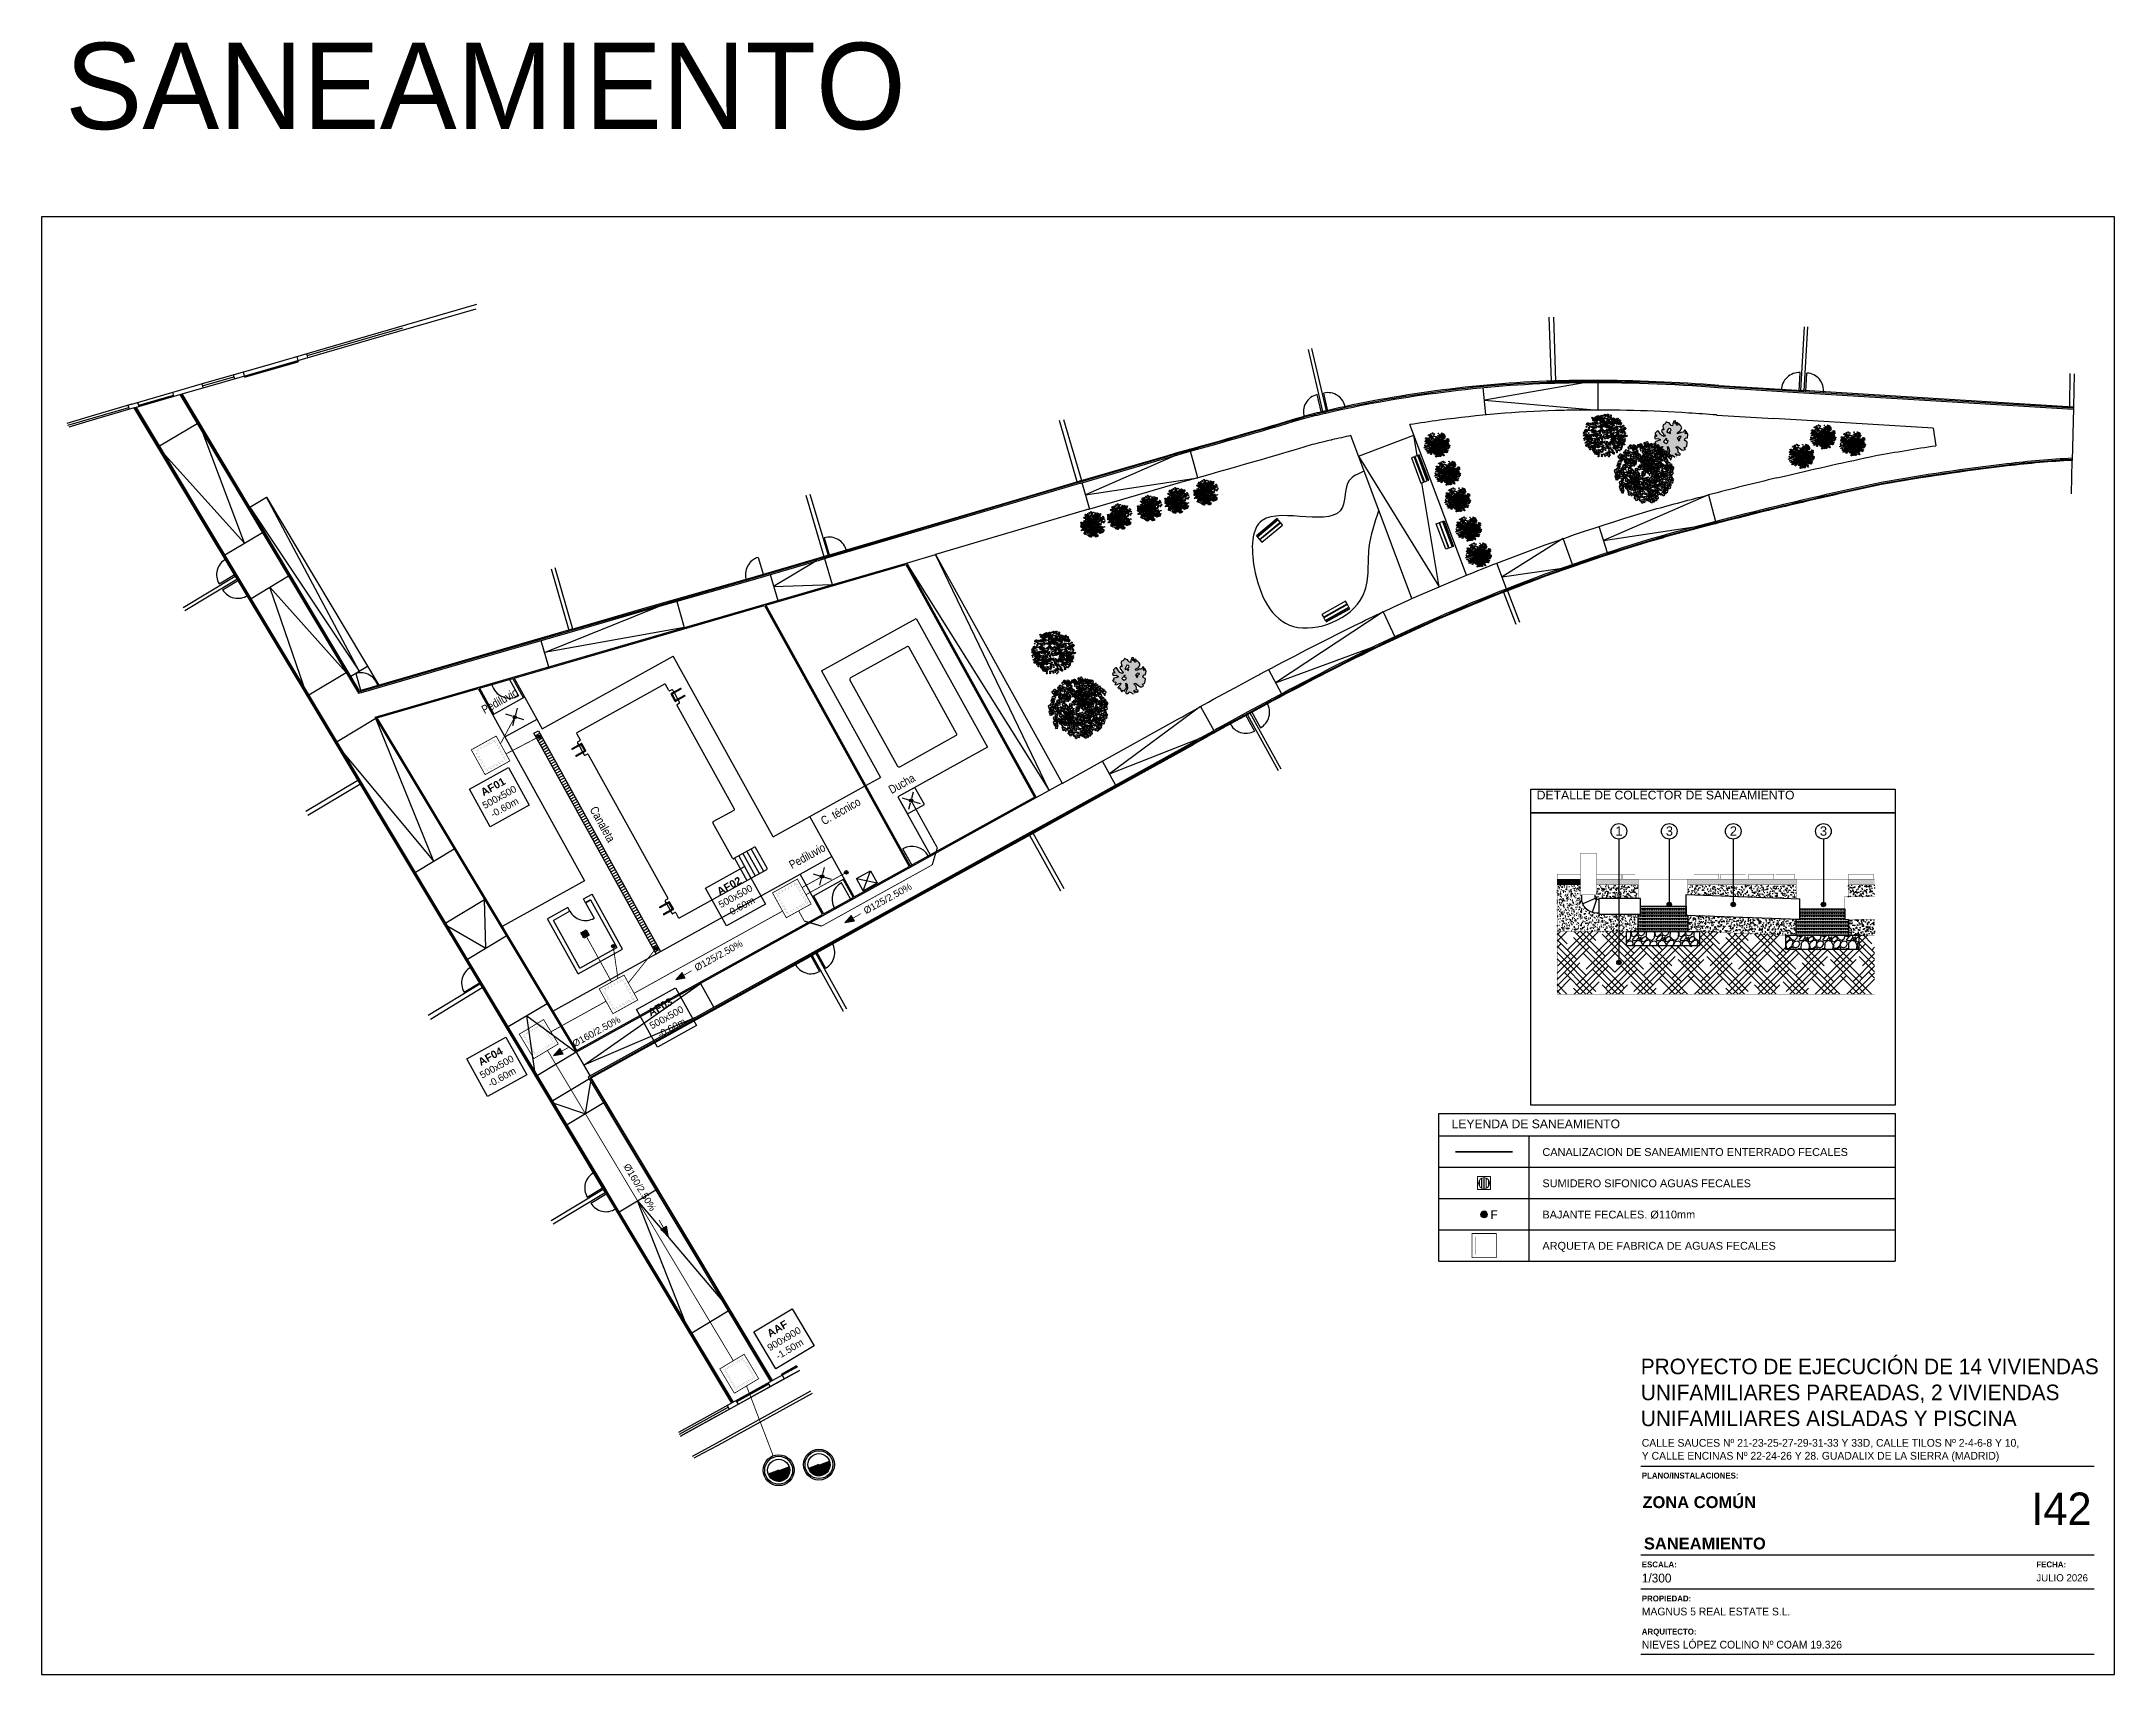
# Model space of a CAD drawing. Header units: millimetres. Extents: x 441156 to 441876, y 4514765 to 4515211.
# Drawn here: x 441346.5 to 441469, y 4514765 to 4514861.5 of the extents above; entities that cross this region are included whole.
import ezdxf
from ezdxf.enums import TextEntityAlignment as Align

# ---------------------------------------------------------------- set-up
doc = ezdxf.new("R2010")
doc.units = ezdxf.units.MM
doc.linetypes.add('CONTINUA', pattern=[0])
doc.layers.add('01_cartela', color=6, linetype='Continuous', plot=False)
for name, color, linetype in [('01_mono CUBIERTA', 2, 'Continuous'), ('01_piscinas', 254, 'Continuous'), ('01_texto cartela', 5, 'Continuous'), ('01_textos', 7, 'Continuous'), ('CALEFAC_NOTAS', 7, 'Continuous'), ('INGIN SANEAMIENTO TEXTO', 7, 'Continuous')]:
    doc.layers.add(name, color=color, linetype=linetype)
for name, color, linetype, lineweight in [('G-ANNO-TEXT', 7, 'Continuous', 9), ('INGIN SANEAMIENTO BAJANTE FECALES', 10, 'Continuous', 5), ('INGIN SANEAMIENTO BAJANTE PLUVIALES', 170, 'Continuous', 5), ('INGIN SANEAMIENTO ENTERRADO FECALES', 10, 'Continuous', 25), ('INGIN SANEAMIENTO ENTERRADO PLUVIALES', 170, 'Continuous', 25), ('INGIN SANEAMIENTO TEXTO ENTERRADO', 7, 'Continuous', 0)]:
    doc.layers.add(name, color=color, linetype=linetype, lineweight=lineweight)
doc.styles.add('Arial Narrow', font='ARIALN.TTF', dxfattribs={"height": 0.25})
doc.styles.add('Century Gothic', font='', dxfattribs={"height": 2})
doc.styles.add('Century Gothic_3', font='', dxfattribs={"height": 4.5})
doc.styles.add('Century Gothic_6', font='', dxfattribs={"height": 11})
doc.styles.add('Estilo1', font='swissel.ttf')
doc.styles.add('NIEVES2', font='sanss___.ttf')
doc.styles.add('NIEVES3', font='swisseb.ttf')
doc.styles.get("Standard").update_dxf_attribs({"font": 'arial.ttf'})
doc.styles.get('Century Gothic').set_extended_font_data('Century Gothic')
doc.styles.get('Century Gothic_3').set_extended_font_data('Century Gothic')
doc.styles.get('Century Gothic_6').set_extended_font_data('Century Gothic')
pattern_1 = [(95, (441348.1918, 4514787.72584), (0.3291969, 0.276229), [0.044764, -0.4924043]), (40, (441348.1918, 4514787.72584), (-0.3760142, 0.2588952), [0.0358112, -0.3939248]), (145.45144, (441348.21923, 4514787.74885), (-0.0468173, 0.5351242), [0.0380436, -0.4184796]), (91.1842, (441348.1074, 4514787.81024), (0.5202737, 0.380561), [0.067146, -0.7386064]), (141.63556, (441348.15074, 4514787.84196), (-0.0166523, 0.8055804), [0.0570654, -0.62772]), (36.18415, (441348.1074, 4514787.81024), (-0.0166523, 0.8055804), [0.0537168, -0.5908845]), (66, (441348.1707, 4514787.83134), (0.4218392, 0.0819972), [0.044764, -0.4924043]), (11, (441348.1707, 4514787.83134), (-0.203353, 0.4087301), [0.0358112, -0.3939234]), (116.45145, (441348.20585, 4514787.83818), (0.2184862, 0.4907273), [0.0380436, -0.4184789]), (82.5, (441348.1918, 4514787.72584), (-0.13536235, 0.14562622), [0, -0.3891486, 0, -0.399892, 0, -0.39541557]), (52.5, (441348.1918, 4514787.72584), (-0.05543156, 0.27748292), [0, -0.2279981, 0, -0.3801958, 0, -0.15070556]), (12.5, (441348.09768, 4514787.63172), (0.23481226, 0.21577482), [0, -0.1492134, 0, -0.4655459, 0, -0.6177436]), (2.5, (441348.05548, 4514787.58952), (0.20387936, 0.28837525), [0, -0.19397745, 0, -0.3091702, 0, -0.4386875])]
pattern_2 = [(180, (441348.1918, 4514787.72584), (-4e-17, -0.19581814), []), (180, (441348.09404, 4514787.8236), (-4e-17, -0.19581814), [0.0939927, -0.03916363])]
pattern_3 = [(273.01279, (441347.99484, 4514788.93568), (0.703398824, -11.957780016), [0.1338305, -13.249245]), (229.96974, (441348.001876, 4514788.802035), (7.737387026, 9.144184755), [0.229657, -22.736072]), (177.51045, (441347.85416, 4514788.626186), (14.771375315, -0.70339882), [0.161934, -16.031523]), (312.27369, (441347.755686, 4514788.17601), (-13.364577664, 14.771375316), [0.2091355, -20.704415]), (337.833654, (441347.896366, 4514788.021263), (-11.957780017, 4.92379177), [0.205074, -20.3023496]), (42.27369, (441348.086284, 4514787.94389), (-14.771375316, -13.364577664), [0.2091355, -20.704415]), (82.69424, (441348.24103, 4514788.08457), (-2.110196473, -16.178172964), [0.276571, -27.3805126]), (117.25533, (441348.2762, 4514788.358894), (-10.550982366, 20.398565911), [0.2611116, -25.850053]), (166.429566, (441348.156624, 4514788.591016), (-14.771375315, 3.516994121), [0.209844, -20.77456]), (220.23636, (441347.95264, 4514788.64025), (8.440785895, 7.033988244), [0.239569, -11.738881]), (267.397438, (441347.769754, 4514788.485506), (-0.703398824, -16.178172963), [0.309815, -30.6716896]), (183.81407, (441348.459085, 4514788.86534), (-9.14418472, -0.70339882), [0.1057436, -10.4686594]), (216.469234, (441348.353575, 4514788.858307), (10.550982366, 7.737387071), [0.2011765, -19.916522]), (270, (441348.1918, 4514788.7387), (0.703399, -0.703399), [0.140679, -1.266118]), (248.19859, (441348.05815, 4514788.7739), (2.11019647, 4.92379177), [0.075759, -7.5000786]), (336.8014, (441348.03001, 4514788.70356), (-2.8135953, 1.40679765), [0.107138, -5.249788]), (75.96376, (441348.12849, 4514788.66136), (0.70339882, 3.51699412), [0.174012, -5.626364]), (206.56505, (441348.1707, 4514788.83017), (2.1101965, 0.7033988), [0.125828, -3.0198675]), (61.38954, (441347.62204, 4514788.29559), (4.923791771, 9.144184718), [0.176271, -17.450853]), (115.346176, (441347.70645, 4514788.450336), (4.92379177, -10.550982368), [0.1478814, -14.640232]), (338.19859, (441348.03001, 4514788.97085), (-4.92379177, 2.11019647), [0.151516, -7.424321]), (28.61046, (441348.17069, 4514788.91458), (-9.144184718, -4.923791772), [0.176271, -17.450853]), (24.44395, (441348.05815, 4514787.85948), (-4.92379177, -2.11019647), [0.169984, -8.329216]), (339.77514, (441348.212896, 4514787.92982), (-11.254381194, 4.22039294), [0.142427, -14.1003135]), (111.80141, (441348.74044, 4514788.27449), (-2.11019647, 4.92379177), [0.151516, -7.424321]), (62.354025, (441348.68417, 4514788.415166), (-6.33058942, -11.957780017), [0.166752, -16.5084]), (114.44395, (441348.39578, 4514787.92982), (2.11019647, -4.92379177), [0.084992, -8.414208]), (146.30993, (441348.69824, 4514788.23228), (-3.51699412, 2.11019647), [0.050723, -5.0215584]), (210.96376, (441348.65604, 4514788.26042), (2.8135953, 1.40679765), [0.205074, -3.896411]), (231.009006, (441348.480187, 4514788.15491), (6.33058942, 7.73738707), [0.190048, -18.8147415]), (348.69007, (441348.1918, 4514788.59805), (-2.1101965, 0.7033988), [0.143466, -3.443179]), (38.157227, (441348.332473, 4514788.569914), (13.364577665, 10.550982368), [0.250474, -24.7968464]), (105.9454, (441348.529425, 4514788.72466), (2.11019647, -7.73738707), [0.102416, -10.139225]), (135, (441348.5013, 4514788.8231), (-1.406798, 9e-17), [0.059685, -0.935071]), (165.25644, (441348.44502, 4514788.16194), (7.73738707, -2.110196474), [0.1381955, -13.681399]), (93.01279, (441348.31137, 4514788.19711), (-0.703398824, 11.957780016), [0.267661, -13.115414]), (45, (441348.2973, 4514788.4644), (9e-17, 1.406798), [0.258637, -0.73612]), (10.304846, (441348.48019, 4514788.64729), (11.957780015, 2.11019648), [0.157285, -15.571191]), (299.0546, (441348.63493, 4514788.67542), (2.11019647, -3.51699412), [0.1448385, -7.097096]), (252.645975, (441348.705275, 4514788.54881), (-6.330589422, -20.39856591), [0.235822, -23.346404]), (220.42608, (441348.634935, 4514788.323724), (-9.847583543, -8.440785894), [0.249484, -24.698874])]

msp = doc.modelspace()

# ---------------------------------------------------------------- texts
at = {"layer": '01_texto cartela', "color": 1}
for s, insert, char_height, width, attachment_point, style in [('SANEAMIENTO', (441397.54904988, 4514861.39695732, 0.00000212), 5.1047965506, 160.2563996468, 3, 'Century Gothic_6'), ('\\pt9.3093;ZONA COMÚN', (441441.09592077, 4514774.79644927), 0.6982120715, 28.0363206757, 7, 'NIEVES3'), ('I42', (441467.64822354, 4514775.72491176), 1.914298706, 4.1994133875, 3, 'Century Gothic_6')]:
    msp.add_mtext(s, dxfattribs=dict(at, insert=insert, char_height=char_height, width=width, attachment_point=attachment_point, style=style))
at = {"layer": '01_texto cartela', "color": 5}
for s, insert, char_height, width, attachment_point, style in [('\\PPROYECTO DE EJECUCIÓN DE 14 VIVIENDAS UNIFAMILIARES PAREADAS, 2 VIVIENDAS UNIFAMILIARES AISLADAS Y PISCINA', (441441.00123989, 4514785.1702398), 0.92, 27.2886793155, 1, 'Century Gothic_3'), ('CALLE SAUCES Nº 21-23-25-27-29-31-33 Y 33D, CALLE TILOS Nº 2-4-6-8 Y 10, \\PY CALLE ENCINAS Nº 22-24-26 Y 28. GUADALIX DE LA SIERRA (MADRID)', (441441.06041544, 4514778.88984133), 0.4582016719, 36.9872425052, 1, 'Century Gothic'), ('{\\fCentury Gothic|b1|i0|c0|p34;PLANO/INSTALACIONES: }', (441441.06041544, 4514776.90196559), 0.3480543103, 8.4685844724, 1, 'Century Gothic'), ('SANEAMIENTO', (441441.18308494, 4514772.35424384), 0.6982120715, 28.0363206757, 7, 'NIEVES3'), ('{\\fCentury Gothic|b1|i0|c0|p34;ESCALA: }', (441441.06041544, 4514771.64751929), 0.3480543103, 8.4685844724, 1, 'Century Gothic'), ('{\\fCentury Gothic|b1|i0|c0|p34;FECHA: }', (441464.38388511, 4514771.64751929), 0.3480543103, 8.4685844724, 1, 'Century Gothic'), ('1/300', (441441.06041544, 4514770.93298955), 0.523659054, 8.4685844724, 1, 'Century Gothic'), ('JULIO 2026', (441464.38388511, 4514770.9000827), 0.427654894, 14.0175073736, 1, 'Century Gothic'), ('{\\fCentury Gothic|b1|i0|c0|p34;PROPIEDAD:}', (441441.06041544, 4514769.63677904), 0.3480543103, 3.3483694784, 1, 'Century Gothic'), ('MAGNUS 5 REAL ESTATE S.L.', (441441.06041544, 4514768.92224929), 0.4582016719, 19.5292320962, 1, 'Century Gothic'), ('{\\fCentury Gothic|b1|i0|c0|p34;ARQUITECTO:}', (441441.06041544, 4514767.68043794), 0.3480543103, 3.3483694784, 1, 'Century Gothic'), ('NIEVES LÓPEZ COLINO Nº COAM 19.326', (441441.06041544, 4514766.96590819), 0.4582016719, 14.6061238613, 1, 'Century Gothic')]:
    msp.add_mtext(s, dxfattribs=dict(at, insert=insert, char_height=char_height, width=width, attachment_point=attachment_point, style=style))
at = {"layer": '01_textos', "color": 1, "style": 'Estilo1'}
msp.add_text('LEYENDA DE SANEAMIENTO', height=0.5130448616, dxfattribs=at).set_placement((441429.81633082, 4514797.2548438, 0.00000053))
at = {"layer": '01_textos', "color": 1, "insert": (441433.38759269, 4514817.19775523, 0.00000053), "char_height": 0.5153352404, "attachment_point": 1, "style": 'Estilo1'}
msp.add_mtext_dynamic_manual_height_columns('\\pi1.459;DETALLE DE COLECTOR DE SANEAMIENTO{\\H1.443x; }', width=19.4121845293, gutter_width=11.875, heights=[0], dxfattribs=at)
at = {"layer": 'G-ANNO-TEXT', "color": 178, "true_color": 0x000926, "char_height": 0.5, "width": 4.641770625, "attachment_point": 1, "style": 'Arial Narrow'}
for s, insert, rotation in [('Pediluvio', (441372.40747069, 4514822.15904508, 0.00000053), 29), ('Ducha', (441396.46590461, 4514817.431868, 0.00000053), 29), ('C. técnico', (441392.46577787, 4514815.58765488, 0.00000053), 29), ('Canaleta', (441379.2850451, 4514816.33838284, 0.00000053), 299), ('Pediluvio', (441390.58257899, 4514812.99586181, 0.00000053), 29)]:
    msp.add_mtext(s, dxfattribs=dict(at, insert=insert, rotation=rotation))
at = {"layer": 'INGIN SANEAMIENTO BAJANTE FECALES', "color": 10, "style": 'NIEVES2'}
msp.add_text('F', height=0.50573923, dxfattribs=at).set_placement((441432.11425569, 4514791.89414545, 0.00000053))
at = {"layer": 'INGIN SANEAMIENTO ENTERRADO PLUVIALES', "color": 10}
for s, height, rotation, style, p in [('AF01', 0.451367915, 28.9822597598, 'NIEVES3', (441373.25745267, 4514817.23762549, 0.00000131)), ('500x500', 0.410745214, 28.9822597598, 'Estilo1', (441373.62133702, 4514816.64091766, 0.00000131)), ('-0.60m', 0.410745214, 28.9822597598, 'Estilo1', (441373.92588634, 4514816.02712098, 0.00000131)), ('500x500', 0.410745214, 28.9822597598, 'Estilo1', (441387.58140552, 4514810.78140299, 0.00000131)), ('AF02', 0.451367915, 28.9822597598, 'NIEVES3', (441387.21752117, 4514811.37811082, 0.00000131)), ('-0.60m', 0.410745214, 28.9822597598, 'Estilo1', (441387.88595485, 4514810.1676063, 0.00000131)), ('500x500', 0.410745214, 28.9822597598, 'Estilo1', (441383.50153051, 4514803.62063588, 0.00000118)), ('AF03', 0.451367915, 28.9822597598, 'NIEVES3', (441383.13764616, 4514804.21734372, 0.00000118)), ('-0.60m', 0.410745214, 28.9822597598, 'Estilo1', (441383.80607984, 4514803.0068392, 0.00000118)), ('AF04', 0.451367915, 28.9822597598, 'NIEVES3', (441373.10244949, 4514801.30061361, 0.00000053)), ('500x500', 0.410745214, 28.9822597598, 'Estilo1', (441373.46633384, 4514800.70390578, 0.00000053)), ('-0.60m', 0.410745214, 28.9822597598, 'Estilo1', (441373.77088317, 4514800.09010909, 0.00000053)), ('AAF', 0.451367915, 30.9465512205, 'NIEVES3', (441390.07320068, 4514785.21574041, 0.00000053)), ('900x900', 0.410745214, 30.9465512205, 'Estilo1', (441390.45732434, 4514784.63185594, 0.00000053)), ('-1.50m', 0.410745214, 30.9465512205, 'Estilo1', (441390.7827336, 4514784.02885886, 0.00000053))]:
    msp.add_text(s, height=height, rotation=rotation, dxfattribs=dict(at, style=style)).set_placement(p, align=Align.CENTER)
at = {"layer": 'INGIN SANEAMIENTO TEXTO', "color": 5}
for s, p in [('1', (441439.49930801, 4514814.53853599, 0.00000053)), ('3', (441442.47902729, 4514814.53853599, 0.00000053)), ('2', (441446.25963249, 4514814.53853599, 0.00000053)), ('3', (441451.58803961, 4514814.53853599, 0.00000053))]:
    msp.add_text(s, height=0.5482908, dxfattribs=at).set_placement(p)
at = {"layer": 'INGIN SANEAMIENTO TEXTO', "color": 5, "char_height": 0.4617185645, "attachment_point": 1, "style": 'Estilo1'}
for s, width, insert in [('CANALIZACION DE SANEAMIENTO ENTERRADO FECALES', 20.9118889877, (441435.18388873, 4514796.07654605, 0.00000053)), ('SUMIDERO SIFONICO AGUAS FECALES', 14.3217742877, (441435.18388873, 4514794.22966672, 0.00000053)), ('BAJANTE FECALES. %%C110mm', 16.3978791698, (441435.18388873, 4514792.38278739, 0.00000053)), ('ARQUETA DE FABRICA DE AGUAS FECALES', 24.4274143678, (441435.18388873, 4514790.53590805, 0.00000053))]:
    msp.add_mtext_dynamic_manual_height_columns(s, width=width, gutter_width=12.5, heights=[0], dxfattribs=dict(at, insert=insert))
at = {"layer": 'INGIN SANEAMIENTO TEXTO ENTERRADO', "char_height": 0.405, "attachment_point": 4, "style": 'Estilo1'}
for s, insert, rotation in [('\\pi-1.414;Ø125/2.50%', (441396.33824312, 4514810.74764192, 0.00000131), 28.9822596801), ('\\pi-1.414;Ø125/2.50%', (441386.34214762, 4514807.38098438, 0.00000149), 28.9822596801), ('\\pi-1.414;Ø160/2.50%', (441379.12242556, 4514802.88707619, 0.00000053), 28.9822596801), ('\\pi-1.414;Ø160/2.50%', (441381.74214438, 4514793.89611505, 0.00000053), 300.9465510651)]:
    msp.add_mtext_dynamic_manual_height_columns(s, width=0.5900810399, gutter_width=12.5, heights=[0], dxfattribs=dict(at, insert=insert, rotation=rotation))

# ---------------------------------------------------------------- blocks, each defined once
blk = doc.blocks.new('ARQUETA FECALES 1')
at = {"layer": 'INGIN SANEAMIENTO ENTERRADO FECALES'}
for points, const_width in [([(13.525, 21.29), (13.525, 21.824), (14.059, 21.824), (14.059, 21.29)], 0.015), ([(13.574, 21.339), (13.574, 21.775), (14.01, 21.775), (14.01, 21.339)], 0.0015), ([(13.597, 21.362), (13.597, 21.753), (13.988, 21.753), (13.988, 21.362)], 0.0015)]:
    blk.add_lwpolyline(points, close=True, dxfattribs=dict(at, const_width=const_width))
blk = doc.blocks.new('BAJANTE FECALES')
at = {"layer": 'INGIN SANEAMIENTO BAJANTE FECALES', "lineweight": 0}
h = blk.add_hatch(dxfattribs=at)
h.set_pattern_fill('GOST_WOOD', color=256, scale=0.005)
edge = h.paths.add_edge_path(flags=17)
edge.add_arc((57.049, 39.966), 0.0688, 0, 360)
edge = h.paths.add_edge_path()
edge.add_arc((57.049, 39.966), 0.0918, 0, 360)
h = blk.add_hatch(color=256, dxfattribs=at)
h.dxf.hatch_style = 1
edge = h.paths.add_edge_path()
edge.add_arc((57.049, 39.966), 0.0688, 0, 360)
for radius in [0.0918, 0.0688]:
    blk.add_circle((57.049, 39.966), radius, dxfattribs=at)

# ---------------------------------------------------------------- hatches: boundary and pattern name
at = {"layer": '01_piscinas'}
h = msp.add_hatch(dxfattribs=at)
h.set_pattern_fill('DOTS', color=256, scale=0.0396, style=0)
h.set_pattern_definition([(0, (438029.734092, 4512663.495563), (0.014597253, 0.029194506), [0, -0.029194506])])
h.paths.add_polyline_path([(441443.174283, 4514838.29461612), (441443.16521751, 4514838.33770344), (441443.21968134, 4514838.41228812), (441443.33548283, 4514838.46427445), (441443.42943538, 4514838.64555622), (441443.37439375, 4514838.75757789), (441443.25998423, 4514838.87337203), (441443.12662988, 4514838.78840658), (441443.10323442, 4514838.81208518), (441443.11193854, 4514838.89350174), (441443.21576109, 4514838.91813036), (441443.13081122, 4514838.95905719), (441443.06465222, 4514838.93009755), (441443.02976808, 4514838.86960834), (441443.00550109, 4514838.93922014), (441443.02567881, 4514838.96954264), (441443.0564634, 4514838.99482316), (441443.04526845, 4514839.0513285), (441442.94723658, 4514839.03767141), (441442.89188613, 4514838.87375805), (441442.87661247, 4514838.76507841), (441442.79619534, 4514838.78446158), (441442.73448636, 4514838.86387343), (441442.68310081, 4514838.93271315), (441442.58404254, 4514838.95970029), (441442.50165564, 4514838.99790936), (441442.44549554, 4514838.87999034), (441442.31880854, 4514838.82763472), (441442.30375646, 4514838.7244241), (441442.32201119, 4514838.63837174), (441442.36354245, 4514838.5286374), (441442.26660882, 4514838.54208762), (441442.23215305, 4514838.42472717), (441442.3475938, 4514838.2684077), (441442.45490278, 4514838.1767561), (441442.37698161, 4514838.12578887), (441442.24129613, 4514838.18415321), (441442.14508942, 4514838.28152424), (441442.03834767, 4514838.45168876), (441441.98433213, 4514838.45561361), (441441.85485062, 4514838.33281634), (441441.85763003, 4514838.2679961), (441441.92021567, 4514838.21022255), (441441.92796616, 4514838.13467779), (441441.84235638, 4514838.15931646), (441441.80249634, 4514838.10943286), (441441.84637382, 4514837.99163063), (441442.0341769, 4514838.01591887), (441442.16335473, 4514837.9303526), (441441.99856584, 4514837.87150886), (441441.88648745, 4514837.84397322), (441441.83480817, 4514837.77213979), (441441.89849205, 4514837.74147354), (441441.80204867, 4514837.69811366), (441441.882899, 4514837.62197814), (441441.99043469, 4514837.60336705), (441441.97018996, 4514837.50541192), (441441.94459802, 4514837.4748759), (441442.01156666, 4514837.45784119), (441442.2065373, 4514837.52561954), (441442.29675167, 4514837.54718874), (441442.25135333, 4514837.42951674), (441442.11814872, 4514837.28226879), (441442.19615262, 4514837.20332087), (441442.21310745, 4514837.22007296), (441442.19081022, 4514837.27085887), (441442.25346288, 4514837.28071795), (441442.280736, 4514837.21932641), (441442.28716668, 4514837.11120533), (441442.35478527, 4514837.0427684), (441442.38103712, 4514837.08959258), (441442.37175005, 4514837.12721088), (441442.49201727, 4514837.09002091), (441442.53258432, 4514837.08844453), (441442.5502042, 4514837.18905628), (441442.62287084, 4514837.24521786), (441442.59867568, 4514837.3825812), (441442.58880568, 4514837.53923436), (441442.66067838, 4514837.4438425), (441442.69312424, 4514837.24181469), (441442.57483255, 4514836.9949406), (441442.61577092, 4514836.93655073), (441442.7216203, 4514836.94229569), (441442.77492883, 4514836.98983082), (441442.81222107, 4514837.04231328), (441442.88640919, 4514837.00113943), (441443.01295734, 4514836.91811089), (441443.10382166, 4514836.88827787), (441443.16297279, 4514836.87915528), (441443.15888352, 4514836.97908958), (441443.06033059, 4514837.08452849), (441443.05623618, 4514837.1168913), (441443.15463936, 4514837.07373489), (441443.26079818, 4514837.02260522), (441443.32411074, 4514837.04875247), (441443.31833002, 4514837.10547132), (441443.20757658, 4514837.17808351), (441443.213053, 4514837.24581078), (441443.20722035, 4514837.37015888), (441443.06963694, 4514837.51510064), (441443.16269292, 4514837.53936334), (441443.43814833, 4514837.32258148), (441443.54153255, 4514837.33639095), (441443.63759465, 4514837.36887393), (441443.56910453, 4514837.48324407), (441443.62678611, 4514837.50382766), (441443.71771744, 4514837.54162727), (441443.74989914, 4514837.80225975), (441443.72628692, 4514837.82058822), (441443.59191644, 4514837.91140999), (441443.63184349, 4514838.02892622), (441443.75759195, 4514838.05958241), (441443.79020684, 4514838.26346254), (441443.68602807, 4514838.43090931), (441443.66841815, 4514838.39798794), (441443.66943941, 4514838.28977223), (441443.6233084, 4514838.35341759), (441443.65897139, 4514838.43019836), (441443.64743592, 4514838.48123129), (441443.60020666, 4514838.51776935), (441443.54858926, 4514838.44599706), (441443.51605134, 4514838.37743995), (441443.38051561, 4514838.37352177), (441443.2727532, 4514838.31909235)])
h.paths.add_polyline_path([(441442.76040503, 4514838.30756919), (441442.73518898, 4514838.28656751), (441442.67214887, 4514838.34957253), (441442.62171678, 4514838.38737555), (441442.58389272, 4514838.3453722), (441442.53346062, 4514838.38317521), (441442.58389272, 4514838.50078459), (441442.62171678, 4514838.56378962), (441442.65533818, 4514838.60579297), (441442.75199968, 4514838.58479129), (441442.76881037, 4514838.54278794), (441442.78982375, 4514838.50498493), (441442.71417561, 4514838.4293789), (441442.72678364, 4514838.39577622)], flags=16)
h.paths.add_polyline_path([(441443.15125372, 4514838.01774607), (441443.28573929, 4514838.13955578), (441443.38660348, 4514838.12275445), (441443.36979278, 4514838.05554909), (441443.27733395, 4514838.01774607), (441443.30254999, 4514837.93793971), (441443.23110453, 4514837.86653401), (441443.22690186, 4514837.93793971)], flags=16)
h.paths.add_polyline_path([(441442.54606865, 4514838.01354574), (441442.5208526, 4514837.9127377), (441442.54606865, 4514837.85393301), (441442.61331143, 4514837.89173602), (441442.60490608, 4514837.82453066), (441442.59229806, 4514837.78672765), (441442.49143388, 4514837.71952229), (441442.38636703, 4514837.77832698), (441442.34854296, 4514837.82453066), (441442.40317773, 4514837.88753569), (441442.47042051, 4514837.92953904), (441442.47042051, 4514837.98834373)], flags=16)
h = msp.add_hatch(dxfattribs=at)
h.set_pattern_fill('DOTS', color=256, scale=0.0396, style=0)
h.set_pattern_definition([(0, (437997.70437, 4512649.501485), (0.014597253, 0.029194506), [0, -0.029194506])])
h.paths.add_polyline_path([(441411.14456132, 4514824.30053834), (441411.13549583, 4514824.34362566), (441411.18995966, 4514824.41821035), (441411.30576115, 4514824.47019667), (441411.3997137, 4514824.65147844), (441411.34467207, 4514824.76350011), (441411.23026255, 4514824.87929425), (441411.0969082, 4514824.79432881), (441411.07351274, 4514824.81800741), (441411.08221687, 4514824.89942397), (441411.18603942, 4514824.92405258), (441411.10108954, 4514824.96497941), (441411.03493055, 4514824.93601978), (441411.0000464, 4514824.87553056), (441410.97577941, 4514824.94514237), (441410.99595713, 4514824.97546486), (441411.02674172, 4514825.00074539), (441411.01554677, 4514825.05725072), (441410.9175149, 4514825.04359364), (441410.86216445, 4514824.87968027), (441410.8468908, 4514824.77100063), (441410.76647366, 4514824.79038381), (441410.70476469, 4514824.86979565), (441410.65337914, 4514824.93863538), (441410.55432086, 4514824.96562251), (441410.47193396, 4514825.00383158), (441410.41577386, 4514824.88591256), (441410.28908686, 4514824.83355694), (441410.27403478, 4514824.73034632), (441410.29228952, 4514824.64429396), (441410.33382078, 4514824.53455962), (441410.23688714, 4514824.54800985), (441410.20243138, 4514824.43064939), (441410.31787212, 4514824.27432993), (441410.4251811, 4514824.18267832), (441410.34725993, 4514824.1317111), (441410.21157446, 4514824.19007543), (441410.11536775, 4514824.28744646), (441410.00862599, 4514824.45761098), (441409.95461045, 4514824.46153583), (441409.82512894, 4514824.33873857), (441409.82790836, 4514824.27391833), (441409.89049399, 4514824.21614477), (441409.89824449, 4514824.14060001), (441409.8126347, 4514824.16523868), (441409.77277466, 4514824.11535509), (441409.81665214, 4514823.99755286), (441410.00445523, 4514824.0218411), (441410.13363306, 4514823.93627482), (441409.96884416, 4514823.87743108), (441409.85676577, 4514823.84989544), (441409.80508649, 4514823.77806201), (441409.86877037, 4514823.74739577), (441409.772327, 4514823.70403589), (441409.85317733, 4514823.62790036), (441409.96071302, 4514823.60928927), (441409.94046829, 4514823.51133414), (441409.91487635, 4514823.48079812), (441409.98184499, 4514823.46376342), (441410.17681563, 4514823.53154177), (441410.26702999, 4514823.55311097), (441410.22163165, 4514823.43543896), (441410.08842704, 4514823.28819101), (441410.16643094, 4514823.20924309), (441410.18338577, 4514823.22599518), (441410.16108855, 4514823.27678109), (441410.2237412, 4514823.28664017), (441410.25101432, 4514823.22524864), (441410.257445, 4514823.11712756), (441410.32506359, 4514823.04869062), (441410.35131544, 4514823.09551481), (441410.34202838, 4514823.1331331), (441410.4622956, 4514823.09594314), (441410.50286265, 4514823.09436675), (441410.52048252, 4514823.19497851), (441410.59314916, 4514823.25114009), (441410.56895401, 4514823.38850342), (441410.55908401, 4514823.54515658), (441410.63095671, 4514823.44976472), (441410.66340257, 4514823.24773692), (441410.54511087, 4514823.00086282), (441410.58604924, 4514822.94247295), (441410.69189862, 4514822.94821791), (441410.74520715, 4514822.99575304), (441410.78249939, 4514823.04823551), (441410.85668751, 4514823.00706166), (441410.98323567, 4514822.92403311), (441411.07409998, 4514822.89420009), (441411.13325112, 4514822.8850775), (441411.12916184, 4514822.9850118), (441411.03060891, 4514823.09045072), (441411.0265145, 4514823.12281352), (441411.12491769, 4514823.07965711), (441411.2310765, 4514823.02852745), (441411.29438907, 4514823.05467469), (441411.28860834, 4514823.11139354), (441411.1778549, 4514823.18400573), (441411.18333133, 4514823.251733), (441411.17749867, 4514823.37608111), (441411.03991527, 4514823.52102286), (441411.13297124, 4514823.54528556), (441411.40842665, 4514823.32850371), (441411.51181087, 4514823.34231318), (441411.60787298, 4514823.37479615), (441411.53938285, 4514823.48916629), (441411.59706443, 4514823.50974988), (441411.68799576, 4514823.54754949), (441411.72017746, 4514823.80818197), (441411.69656524, 4514823.82651045), (441411.56219476, 4514823.91733222), (441411.60212181, 4514824.03484845), (441411.72787027, 4514824.06550464), (441411.76048517, 4514824.26938477), (441411.65630639, 4514824.43683153), (441411.63869647, 4514824.40391016), (441411.63971774, 4514824.29569445), (441411.59358672, 4514824.35933982), (441411.62924971, 4514824.43612058), (441411.61771424, 4514824.48715351), (441411.57048498, 4514824.52369157), (441411.51886759, 4514824.45191928), (441411.48632966, 4514824.38336217), (441411.35079393, 4514824.379444), (441411.24303152, 4514824.32501457)])
h.paths.add_polyline_path([(441410.73068335, 4514824.31349141), (441410.70546731, 4514824.29248973), (441410.64242719, 4514824.35549476), (441410.59199511, 4514824.39329778), (441410.55417104, 4514824.35129442), (441410.50373895, 4514824.38909744), (441410.55417104, 4514824.50670682), (441410.59199511, 4514824.56971184), (441410.6256165, 4514824.61171519), (441410.72227801, 4514824.59071351), (441410.7390887, 4514824.54871017), (441410.76010207, 4514824.51090715), (441410.68445394, 4514824.43530112), (441410.69706196, 4514824.40169844)], flags=16)
h.paths.add_polyline_path([(441411.12153204, 4514824.0236683), (441411.25601762, 4514824.14547801), (441411.3568818, 4514824.12867667), (441411.3400711, 4514824.06147131), (441411.24761227, 4514824.0236683), (441411.27282832, 4514823.94386193), (441411.20138286, 4514823.87245624), (441411.19718018, 4514823.94386193)], flags=16)
h.paths.add_polyline_path([(441410.51634697, 4514824.01946796), (441410.49113093, 4514823.91865992), (441410.51634697, 4514823.85985523), (441410.58358975, 4514823.89765825), (441410.57518441, 4514823.83045288), (441410.56257639, 4514823.79264987), (441410.4617122, 4514823.72544451), (441410.35664535, 4514823.78424921), (441410.31882128, 4514823.83045288), (441410.37345605, 4514823.89345791), (441410.44069883, 4514823.93546126), (441410.44069883, 4514823.99426595)], flags=16)
at = {"layer": 'INGIN SANEAMIENTO BAJANTE PLUVIALES', "lineweight": 0}
h = msp.add_hatch(dxfattribs=at)
h.set_pattern_fill('JIS_RC_18', color=10, scale=0.007519, angle=45)
h.set_pattern_definition([(90, (441206.09444, 4514642.48677), (-0.1353495, 3e-17), []), (90, (441206.09975, 4514642.49209), (-0.1353495, 3e-17), []), (90, (441206.10507, 4514642.4974), (-0.1353495, 3e-17), [])])
edge = h.paths.add_edge_path()
edge.add_arc((441431.73469031, 4514794.00787123), 0.32413763, 0, 360)
at = {"layer": 'INGIN SANEAMIENTO ENTERRADO FECALES', "linetype": 'CONTINUA', "ltscale": 10}
h = msp.add_hatch(color=256, dxfattribs=at)
h.dxf.hatch_style = 1
edge = h.paths.add_edge_path()
edge.add_arc((441374.43611623, 4514821.55094789), 0.1, 0, 360)
at = {"layer": 'INGIN SANEAMIENTO ENTERRADO FECALES'}
h = msp.add_hatch(dxfattribs=at)
h.set_pattern_fill('ANSI31', color=256, scale=0.05, angle=45)
h.set_pattern_definition([(208.9622, (441375.83136, 4514820.7347), (0.076872, -0.1388966), [])])
h.paths.add_polyline_path([(441375.56887565, 4514820.58942836), (441375.83135738, 4514820.73469825), (441383.04642839, 4514807.6981055), (441382.78394665, 4514807.55283562)])
at = {"layer": 'INGIN SANEAMIENTO ENTERRADO FECALES', "linetype": 'CONTINUA', "ltscale": 10}
h = msp.add_hatch(color=256, dxfattribs=at)
h.dxf.hatch_style = 1
edge = h.paths.add_edge_path()
edge.add_arc((441375.85386048, 4514820.38427014), 0.1, 0, 360)
h = msp.add_hatch(color=256, dxfattribs=at)
h.dxf.hatch_style = 1
edge = h.paths.add_edge_path()
edge.add_arc((441397.86722207, 4514816.61497366), 0.1, 0, 360)
h = msp.add_hatch(color=256, dxfattribs=at)
h.dxf.hatch_style = 1
edge = h.paths.add_edge_path()
edge.add_arc((441392.60576395, 4514812.13149435), 0.1, 0, 360)
h = msp.add_hatch(color=256, dxfattribs=at)
h.dxf.hatch_style = 1
edge = h.paths.add_edge_path()
edge.add_arc((441394.03569761, 4514812.37377473), 0.1, 0, 360)
at = {"layer": 'INGIN SANEAMIENTO ENTERRADO FECALES'}
h = msp.add_hatch(dxfattribs=at)
h.set_pattern_fill('JIS_RC_18', color=256, scale=0.003595, angle=73.976928398)
h.set_pattern_definition([(118.97693, (441310.686986, 4514688.31221), (-0.05661275, -0.031351166), []), (118.97693, (441310.68798, 4514688.31567), (-0.05661275, -0.031351166), []), (118.97693, (441310.68897, 4514688.319124), (-0.05661275, -0.031351166), [])])
edge = h.paths.add_edge_path()
edge.add_arc((441378.59001471, 4514808.72872235), 0.1549783, 0, 360)
at = {"layer": 'INGIN SANEAMIENTO ENTERRADO FECALES', "linetype": 'CONTINUA', "ltscale": 10}
h = msp.add_hatch(color=256, dxfattribs=at)
h.dxf.hatch_style = 1
edge = h.paths.add_edge_path()
edge.add_arc((441380.25529637, 4514808.00471686), 0.1, 0, 360)
h = msp.add_hatch(color=256, dxfattribs=at)
h.dxf.hatch_style = 1
edge = h.paths.add_edge_path()
edge.add_arc((441382.7723388, 4514807.8835776), 0.1, 0, 360)
at = {"layer": 'INGIN SANEAMIENTO ENTERRADO FECALES'}
h = msp.add_hatch(color=256, dxfattribs=at)
edge = h.paths.add_edge_path()
edge.add_line((441390.03509947, 4514777.04412049), (441389.42347046, 4514776.81086408))
edge.add_arc((441390.03509947, 4514777.04412049), 0.65459804, 560.8753062368, 740.8753062368)
edge.add_line((441390.64672847, 4514777.2773769), (441390.03509947, 4514777.04412049))
h = msp.add_hatch(color=170, dxfattribs=at)
edge = h.paths.add_edge_path()
edge.add_line((441392.41871334, 4514777.37364282), (441391.80708434, 4514777.1403864))
edge.add_arc((441392.41871334, 4514777.37364282), 0.65459804, 560.8753062368, 740.8753062368)
edge.add_line((441393.03034234, 4514777.60689923), (441392.41871334, 4514777.37364282))
at = {"layer": 'INGIN SANEAMIENTO TEXTO'}
h = msp.add_hatch(color=254, dxfattribs=at)
h.dxf.hatch_style = 1
h.paths.add_polyline_path([(441437.4358035, 4514811.96711273), (441436.04963087, 4514811.96711273), (441436.04963087, 4514811.63315665), (441437.4358035, 4514811.63315665)])
h = msp.add_hatch(dxfattribs=at)
h.set_pattern_fill('AR-CONC', color=254, scale=0.00235, angle=45)
h.set_pattern_definition(pattern_1)
edge = h.paths.add_edge_path()
edge.add_line((441436.04963087, 4514811.63315665), (441436.04963087, 4514808.87895401))
edge.add_line((441436.04963087, 4514808.87895401), (441440.84483606, 4514808.87895401))
edge.add_line((441440.84483606, 4514808.87895401), (441440.84483606, 4514809.8982611))
edge.add_line((441440.84483606, 4514809.8982611), (441438.52666214, 4514809.8982611))
edge.add_line((441438.52666214, 4514809.8982611), (441438.52666214, 4514809.96978767))
edge.add_line((441438.52666214, 4514809.96978767), (441438.30890263, 4514809.96978767))
edge.add_line((441438.30890263, 4514809.96978767), (441438.22079766, 4514809.98108386))
edge.add_line((441438.22079766, 4514809.98108386), (441438.15495714, 4514809.99577725))
edge.add_line((441438.15495714, 4514809.99577725), (441438.11025377, 4514810.00862656))
edge.add_line((441438.11025377, 4514810.00862656), (441438.04646658, 4514810.03164422))
edge.add_line((441438.04646658, 4514810.03164422), (441437.97693545, 4514810.06395634))
edge.add_line((441437.97693545, 4514810.06395634), (441437.92930643, 4514810.09029187))
edge.add_line((441437.92930643, 4514810.09029187), (441437.90210327, 4514810.10871044))
edge.add_line((441437.90210327, 4514810.10871044), (441437.81630661, 4514810.16919476))
edge.add_line((441437.81630661, 4514810.16919476), (441437.7691473, 4514810.21206034))
edge.add_line((441437.7691473, 4514810.21206034), (441437.73099308, 4514810.25262268))
edge.add_line((441437.73099308, 4514810.25262268), (441437.68999374, 4514810.30080573))
edge.add_line((441437.68999374, 4514810.30080573), (441437.66320661, 4514810.33790949))
edge.add_line((441437.66320661, 4514810.33790949), (441437.63836544, 4514810.37380608))
edge.add_line((441437.63836544, 4514810.37380608), (441437.61622177, 4514810.41225032))
edge.add_line((441437.61622177, 4514810.41225032), (441437.60096276, 4514810.43963008))
edge.add_line((441437.60096276, 4514810.43963008), (441437.58287206, 4514810.47848905))
edge.add_line((441437.58287206, 4514810.47848905), (441437.57151201, 4514810.50289052))
edge.add_line((441437.57151201, 4514810.50289052), (441437.54934788, 4514810.56422763))
edge.add_line((441437.54934788, 4514810.56422763), (441437.53706821, 4514810.60362723))
edge.add_line((441437.53706821, 4514810.60362723), (441437.52735183, 4514810.64427103))
edge.add_line((441437.52735183, 4514810.64427103), (441437.51792573, 4514810.68370062))
edge.add_line((441437.51792573, 4514810.68370062), (441437.51284438, 4514810.72675099))
edge.add_line((441437.51284438, 4514810.72675099), (441437.50664018, 4514810.77931433))
edge.add_line((441437.50664018, 4514810.77931433), (441437.50733007, 4514810.83818818))
edge.add_line((441437.50733007, 4514810.83818818), (441437.50733007, 4514811.04876129))
edge.add_line((441437.50733007, 4514811.04876129), (441437.4358035, 4514811.04876129))
edge.add_line((441437.4358035, 4514811.04876129), (441437.4358035, 4514811.63315665))
edge.add_line((441437.4358035, 4514811.63315665), (441436.04963087, 4514811.63315665))
edge.add_line((441436.04963087, 4514811.63315665), (441436.04963087, 4514808.87895401))
h = msp.add_hatch(dxfattribs=at)
h.set_pattern_fill('AR-CONC', color=254, scale=0.00235, angle=45)
h.set_pattern_definition(pattern_1)
h.paths.add_polyline_path([(441440.84483606, 4514811.63315665), (441440.84483606, 4514810.83818818), (441438.52666214, 4514810.83818818), (441438.52666214, 4514810.76666161), (441438.37573058, 4514810.76666161), (441438.3582092, 4514810.76980172), (441438.34979461, 4514810.77278632), (441438.34262418, 4514810.77532962), (441438.33524689, 4514810.78025151), (441438.3290735, 4514810.7852357), (441438.32294037, 4514810.79132339), (441438.31739775, 4514810.79867749), (441438.31303611, 4514810.80570572), (441438.30946629, 4514810.81306723), (441438.30690299, 4514810.82105824), (441438.30534622, 4514810.8299898), (441438.304204, 4514810.83818818), (441438.304204, 4514811.04876129), (441438.37573058, 4514811.04876129), (441438.37573058, 4514811.63315665)])
h = msp.add_hatch(color=254, dxfattribs=at)
h.dxf.hatch_style = 1
h.paths.add_polyline_path([(441440.84483606, 4514811.63315665), (441438.37573058, 4514811.63315665), (441438.37573058, 4514811.96711273), (441440.84483606, 4514811.96711273)])
h = msp.add_hatch(color=254, dxfattribs=at)
h.dxf.hatch_style = 1
h.paths.add_polyline_path([(441443.78323407, 4514811.63315665), (441450.182151, 4514811.63315665), (441450.182151, 4514811.96711273), (441443.78323407, 4514811.96711273)])
h = msp.add_hatch(dxfattribs=at)
h.set_pattern_fill('AR-CONC', color=254, scale=0.00235, angle=45)
h.set_pattern_definition(pattern_1)
h.paths.add_polyline_path([(441450.182151, 4514811.63315665), (441450.182151, 4514810.82386598), (441443.78323407, 4514811.0568145), (441443.78323407, 4514811.63315665)])
h = msp.add_hatch(color=254, dxfattribs=at)
h.dxf.hatch_style = 1
h.paths.add_polyline_path([(441453.27908426, 4514811.96711273), (441454.82600084, 4514811.96711273), (441454.82600084, 4514811.63315665), (441453.27908426, 4514811.63315665)])
h = msp.add_hatch(dxfattribs=at)
h.set_pattern_fill('AR-CONC', color=254, scale=0.00235, angle=45)
h.set_pattern_definition(pattern_1)
h.paths.add_polyline_path([(441453.27908426, 4514811.63315665), (441454.82600084, 4514811.63315665), (441454.82600084, 4514810.94315998), (441453.27908426, 4514810.94315998)])
h = msp.add_hatch(dxfattribs=at)
h.set_pattern_fill('JIS_STN_2.5', color=5, scale=0.078327, angle=135)
h.set_pattern_definition(pattern_2)
h.paths.add_polyline_path([(441440.84483606, 4514808.87895401), (441440.84483606, 4514809.8982611), (441440.9819792, 4514809.8982611), (441440.9819792, 4514810.36822464), (441443.68600322, 4514810.36822464), (441443.68600322, 4514809.84826573), (441443.78323407, 4514809.8447261), (441443.78323407, 4514808.87895401)])
h = msp.add_hatch(color=5, dxfattribs=at)
h.dxf.hatch_style = 1
edge = h.paths.add_edge_path()
edge.add_arc((441442.68469535, 4514810.47087327), 0.13068165, 0, 360)
h = msp.add_hatch(color=5, dxfattribs=at)
h.dxf.hatch_style = 1
edge = h.paths.add_edge_path()
edge.add_arc((441446.46530055, 4514810.47087327), 0.13068165, 0, 360)
h = msp.add_hatch(color=5, dxfattribs=at)
h.dxf.hatch_style = 1
edge = h.paths.add_edge_path()
edge.add_arc((441451.79370768, 4514810.47087327), 0.13068165, 0, 360)
h = msp.add_hatch(dxfattribs=at)
h.set_pattern_fill('AR-CONC', color=254, scale=0.00235, angle=45)
h.set_pattern_definition(pattern_1)
h.paths.add_polyline_path([(441443.78323407, 4514808.87895401), (441444.47893452, 4514808.87895401), (441449.57756839, 4514808.65515389), (441450.182151, 4514808.65515389), (441450.182151, 4514809.61177759), (441443.78323407, 4514809.8447261)])
h = msp.add_hatch(dxfattribs=at)
h.set_pattern_fill('JIS_STN_2.5', color=5, scale=0.078327, angle=135)
h.set_pattern_definition(pattern_2)
h.paths.add_polyline_path([(441450.182151, 4514808.65515389), (441450.182151, 4514809.61177759), (441450.40181621, 4514809.60378082), (441450.40181621, 4514810.20982502), (441453.06251916, 4514810.20982502), (441453.06251916, 4514809.59190169), (441453.27908426, 4514809.59190169), (441453.27908426, 4514808.65515389)])
h = msp.add_hatch(dxfattribs=at)
h.set_pattern_fill('AR-CONC', color=254, scale=0.00235, angle=45)
h.set_pattern_definition(pattern_1)
h.paths.add_polyline_path([(441453.27908426, 4514808.65515389), (441454.82600084, 4514808.65515389), (441454.82600084, 4514809.59190169), (441453.27908426, 4514809.59190169)])
h = msp.add_hatch(dxfattribs=at)
h.set_pattern_fill('HOUND', color=254, scale=0.167098, angle=45)
h.set_pattern_definition([(45, (441173.86357, 4514663.91138), (0.56271906, 0.9378651), [4.244293, -2.1221465]), (135, (441173.86357, 4514663.91138), (0.56271906, -0.9378651), [4.244293, -2.1221465])])
h.paths.add_polyline_path([(441454.82600084, 4514808.65515389), (441454.82600084, 4514805.17927937), (441436.04963087, 4514805.17927937), (441436.04963087, 4514808.87895401), (441440.16098583, 4514808.87895401), (441440.16098583, 4514808.0363135), (441444.47893452, 4514808.0363135), (441444.47893452, 4514808.87895401), (441449.57756839, 4514808.65515389), (441449.57756839, 4514807.81251338), (441453.89551709, 4514807.81251338), (441453.89551709, 4514808.65515389)])
h = msp.add_hatch(dxfattribs=at)
h.set_pattern_fill('GRAVEL', color=254, scale=0.039164, angle=45)
h.set_pattern_definition(pattern_3)
h.paths.add_polyline_path([(441440.16098583, 4514808.87895401), (441444.47893452, 4514808.87895401), (441444.47893452, 4514808.0363135), (441440.16098583, 4514808.0363135)])
h = msp.add_hatch(dxfattribs=at)
h.set_pattern_fill('GRAVEL', color=254, scale=0.039164, angle=45)
h.set_pattern_definition(pattern_3)
h.paths.add_polyline_path([(441449.57756839, 4514808.65515389), (441453.89551709, 4514808.65515389), (441453.89551709, 4514807.81251338), (441449.57756839, 4514807.81251338)])
h = msp.add_hatch(color=5, dxfattribs=at)
h.dxf.hatch_style = 1
edge = h.paths.add_edge_path()
edge.add_arc((441439.70497607, 4514807.04885475), 0.13068165, 0, 360)
at = {"layer": 'INGIN SANEAMIENTO TEXTO ENTERRADO'}
h = msp.add_hatch(color=256, dxfattribs=at)
h.dxf.hatch_style = 1
h.paths.add_polyline_path([(441394.32066655, 4514809.83011158), (441394.5100158, 4514809.48798479), (441393.94462464, 4514809.39853125)])
h = msp.add_hatch(color=256, dxfattribs=at)
h.dxf.hatch_style = 1
h.paths.add_polyline_path([(441384.32457105, 4514806.46345404), (441384.5139203, 4514806.12132726), (441383.94852914, 4514806.03187371)])
h = msp.add_hatch(color=256, dxfattribs=at)
h.dxf.hatch_style = 1
h.paths.add_polyline_path([(441377.10484899, 4514801.96954585), (441377.29419824, 4514801.62741907), (441376.72880708, 4514801.53796552)])
h = msp.add_hatch(color=256, dxfattribs=at)
h.dxf.hatch_style = 1
h.paths.add_polyline_path([(441383.40354556, 4514791.46196901), (441383.06811007, 4514791.26100407), (441383.51232625, 4514790.89997625)])

# ---------------------------------------------------------------- linework, layer by layer
at = {"layer": '01_cartela', "color": 3}
msp.add_lwpolyline([(441346.45438024, 4514851.1105368), (441346.45438024, 4514764.97044075), (441469.00633249, 4514764.97044075), (441469.00633249, 4514851.1105368)], close=True, dxfattribs=at)
at = {"layer": '01_mono CUBIERTA'}
for centre in [(441375.85386048, 4514820.38427014, 0.00000053), (441394.03569761, 4514812.37377473, 0.00000053), (441380.25529637, 4514808.00471686, 0.00000131), (441382.7723388, 4514807.8835776, 0.00000053)]:
    msp.add_circle(centre, 0.1, dxfattribs=at)
at = {"layer": '01_piscinas'}
for p, q in [((441365.74271334, 4514844.08064281, 0.00000053), (441372.19842719, 4514845.94424937, 0.00000053)), ((441365.81222806, 4514843.84050174, 0.00000053), (441372.14766869, 4514845.66938836, 0.00000053)), ((441435.71420526, 4514841.41383636, 0.00000053), (441435.59192826, 4514845.17620556, 0.00000053)), ((441435.84200289, 4514845.17797059, 0.00000053), (441435.96407333, 4514841.42195707, 0.00000053)), ((441359.78971334, 4514842.3526428, 0.00000053), (441365.74271334, 4514844.08064281, 0.00000053)), ((441359.85905963, 4514842.11245283, 0.00000053), (441365.81222806, 4514843.84050174, 0.00000053)), ((441362.15334767, 4514842.90858427, 74.47325447), (441367.81355896, 4514844.54834112, 0.00000053)), ((441354.76323114, 4514840.64915411, 0.00000053), (441359.85905963, 4514842.11245283, 0.00000053)), ((441355.82671334, 4514841.2146428, 0.00000053), (441359.78971334, 4514842.3526428, 0.00000053)), ((441358.44910568, 4514841.67927284, 75.68889634), (441361.61885838, 4514842.59724443, 74.47325501)), ((441358.46301434, 4514841.6312463, 75.68889634), (441361.63276704, 4514842.54921788, 74.47325501)), ((441361.54228653, 4514842.86136892, 148.94650949), (441361.61197829, 4514842.62127922, 0.00000053)), ((441361.61885838, 4514842.59724443, 74.47325501), (441361.63276704, 4514842.54921788, 74.47325501)), ((441362.11850179, 4514843.02862912, 148.94650842), (441362.18819355, 4514842.78853942, 0.00000053)), ((441354.63406916, 4514840.8651241, 0.00000053), (441355.82671334, 4514841.2146428, 0.00000053)), ((441356.01797814, 4514841.01018071, 0.00000053), (441355.94766968, 4514841.25009052, 0.00000053)), ((441355.98291471, 4514841.12982578, -9.80022034), (441357.83081656, 4514841.65729071, 71.91419546)), ((441357.7953029, 4514841.77963609, 152.33282947), (441357.8665791, 4514841.53408791, 0.00000053)), ((441358.37199949, 4514841.94523809, 151.30411693), (441358.44279436, 4514841.70134811, 0.00000053)), ((441358.44910568, 4514841.67927284, 75.65205873), (441358.46301434, 4514841.6312463, 75.65205873)), ((441431.68401499, 4514841.09777928, 0.00000055), (441431.6793733, 4514841.146888, 0.00000053)), ((441431.84404702, 4514839.40465307, 0.00000125), (441431.69107243, 4514841.02311207, 0.00000058)), ((441438.48241696, 4514839.69378446, 0.00000125), (441438.48774752, 4514841.44377634, 0.00000053)), ((441445.60877746, 4514841.14470532, 0.00000053), (441450.56047186, 4514840.843176, 0.00000053)), ((441450.35801216, 4514840.80631575, 0.00000053), (441450.42120056, 4514841.90359605, 0.00000053)), ((441450.75728615, 4514840.78200229, 0.00000053), (441450.82055035, 4514841.88059894, 0.00000053)), ((441466.36658195, 4514841.84550975, 0.00000053), (441466.33852634, 4514839.88238447, 0.00000053)), ((441466.61640188, 4514841.83112353, 0.00000053), (441466.58833447, 4514839.86717261, 0.00000053)), ((441348.00652865, 4514838.80330709, 0.00000053), (441351.6164652, 4514839.85052176, 0.00000053)), ((441351.80650349, 4514840.03647204, 0.00000053), (441349.58571334, 4514839.38564282, 0.00000053)), ((441351.93951121, 4514839.81493699, 0.00000053), (441349.65602179, 4514839.145733, 0.00000053)), ((441351.65161943, 4514839.73056685, 0.00000053), (441351.58131098, 4514839.97047667, 0.00000053)), ((441351.80650349, 4514840.03647204, 0.00000053), (441354.63406915, 4514840.86512411, 0.00000053)), ((441351.93951121, 4514839.81493699, 0.00000053), (441354.76323114, 4514840.64915411, 0.00000053)), ((441357.95954842, 4514829.78808139, 0.00000053), (441351.93951121, 4514839.814937, 0.00000053)), ((441352.22721897, 4514839.89993506, 0.00000053), (441352.15709454, 4514840.13921696, 0.00000053)), ((441352.20627077, 4514839.97160941, 0.00000053), (441354.2688358, 4514840.57851217, 0.00000053)), ((441352.22038478, 4514839.92364281, 0.00000053), (441354.28294981, 4514840.53054557, 0.00000053)), ((441354.2891246, 4514840.50908789, 0.00000053), (441354.22031899, 4514840.74386966, 0.00000053)), ((441365.25815332, 4514823.10073812, 0.00000053), (441354.76323114, 4514840.64915412, 0.00000053)), ((441422.11756089, 4514839.5317016, 0.00000053), (441421.86789228, 4514840.60356736, 0.00000053)), ((441422.50713095, 4514839.62244376, 0.00000053), (441422.25746234, 4514840.69430952, 0.00000053)), ((441427.08661148, 4514840.51335889, 0.00000055), (441427.07887744, 4514840.5621757, 0.00000053)), ((441450.63497342, 4514840.83863929, 0.00000053), (441450.56047186, 4514840.843176, 0.00000053)), ((441466.58833447, 4514839.86717261, 0.00000053), (441450.63497342, 4514840.83863929, 0.00000053)), ((441466.58752503, 4514839.81053408, 0.00000053), (441466.50600659, 4514836.71918645, 0.00000053)), ((441466.58833447, 4514839.86717261, 0.00000053), (441466.58752503, 4514839.81053408, 0.00000053)), ((441349.58571334, 4514839.38564282, 0.00000053), (441347.94542808, 4514838.90507498, 0.00000053)), ((441349.65602179, 4514839.145733, 0.00000053), (441348.07843849, 4514838.68353547, 0.00000053)), ((441353.43557914, 4514837.56921688, 0.00000053), (441355.66434735, 4514838.90214339, 0.00000053)), ((441355.72871448, 4514838.94063848, 0.00000053), (441355.77018508, 4514838.9654402, 0.00000053)), ((441407.68879713, 4514835.45311917, 0.00000053), (441406.6299971, 4514839.07377999, 0.00000053)), ((441406.86994762, 4514839.14394939, 0.00000053), (441407.92874765, 4514835.52328858, 0.00000053)), ((441430.69518641, 4514829.92970618, 0.00000015), (441427.35271451, 4514838.83373326, 0.00000132)), ((441437.77041481, 4514838.56113932, 0.00000053), (441437.76260298, 4514838.57197737, 0.00000053)), ((441437.86627632, 4514838.94010239, 0.00000053), (441437.85846448, 4514838.95094044, 0.00000053)), ((441437.99667549, 4514838.88362296, 0.00000053), (441437.9976, 4514838.88963346, 0.00000053)), ((441438.03138185, 4514838.89098075, 0.00000053), (441438.02357001, 4514838.9018188, 0.00000053)), ((441438.36450148, 4514838.74459959, 0.00000053), (441438.31932761, 4514838.77000611, 0.00000053)), ((441438.32946592, 4514839.07536518, 0.00000053), (441438.37948022, 4514839.06618768, 0.00000053)), ((441438.37812217, 4514839.15828868, 0.00000053), (441438.37904667, 4514839.16429917, 0.00000053)), ((441438.37948022, 4514839.06618768, 0.00000053), (441438.40413743, 4514839.07139901, 0.00000053)), ((441438.86826232, 4514838.97736166, 0.00000053), (441438.80279501, 4514838.96324628, 0.00000053)), ((441438.94495663, 4514838.83561481, 0.00000053), (441438.94791505, 4514838.85484838, 0.00000053)), ((441439.42547408, 4514838.94205797, 0.00000053), (441439.44294776, 4514838.92718191, 0.00000053)), ((441439.45832021, 4514839.04887403, 0.00000053), (441439.47579389, 4514839.03399796, 0.00000053)), ((441439.84580642, 4514838.85626992, 0.00000053), (441439.85916519, 4514838.85609305, 0.00000053)), ((441439.9554262, 4514838.45021246, 0.00000053), (441439.96878497, 4514838.45003558, 0.00000053)), ((441440.09319702, 4514838.55361446, 0.00000053), (441440.10655579, 4514838.55343759, 0.00000053)), ((441441.98433213, 4514838.45561361, 0.00000053), (441441.85485062, 4514838.33281634, 0.00000053)), ((441442.03834767, 4514838.45168876, 0.00000053), (441441.98433213, 4514838.45561361, 0.00000053)), ((441442.14508942, 4514838.28152424, 0.00000053), (441442.03834767, 4514838.45168876, 0.00000053)), ((441442.26660882, 4514838.54208763, 0.00000053), (441442.23215305, 4514838.42472717, 0.00000053)), ((441442.36354245, 4514838.5286374, 0.00000053), (441442.26660882, 4514838.54208763, 0.00000053)), ((441442.31880854, 4514838.82763472, 0.00000053), (441442.30375646, 4514838.7244241, 0.00000053)), ((441442.30375646, 4514838.7244241, 0.00000053), (441442.32201119, 4514838.63837174, 0.00000053)), ((441442.44549554, 4514838.87999034, 0.00000053), (441442.31880854, 4514838.82763472, 0.00000053)), ((441442.32201119, 4514838.63837174, 0.00000053), (441442.36354245, 4514838.5286374, 0.00000053)), ((441442.50165564, 4514838.99790936, 0.00000053), (441442.44549554, 4514838.87999034, 0.00000053)), ((441442.58404254, 4514838.95970029, 0.00000053), (441442.50165564, 4514838.99790936, 0.00000053)), ((441442.58389272, 4514838.50078459, 0.00000053), (441442.53346062, 4514838.38317522, 0.00000053)), ((441442.62171678, 4514838.56378962, 0.00000053), (441442.58389272, 4514838.50078459, 0.00000053)), ((441442.68310081, 4514838.93271316, 0.00000053), (441442.58404254, 4514838.95970029, 0.00000053)), ((441442.65533818, 4514838.60579297, 0.00000053), (441442.62171678, 4514838.56378962, 0.00000053)), ((441442.75199968, 4514838.58479129, 0.00000053), (441442.65533818, 4514838.60579297, 0.00000053)), ((441442.73448636, 4514838.86387343, 0.00000053), (441442.68310081, 4514838.93271316, 0.00000053)), ((441442.71417561, 4514838.4293789, 0.00000053), (441442.78982375, 4514838.50498493, 0.00000053)), ((441442.79619534, 4514838.78446158, 0.00000053), (441442.73448636, 4514838.86387343, 0.00000053)), ((441442.76881037, 4514838.54278795, 0.00000053), (441442.75199968, 4514838.58479129, 0.00000053)), ((441442.78982375, 4514838.50498493, 0.00000053), (441442.76881037, 4514838.54278795, 0.00000053)), ((441442.87661247, 4514838.76507841, 0.00000053), (441442.79619534, 4514838.78446158, 0.00000053)), ((441442.89188613, 4514838.87375805, 0.00000053), (441442.87661247, 4514838.76507841, 0.00000053)), ((441442.94723658, 4514839.03767142, 0.00000053), (441442.89188613, 4514838.87375805, 0.00000053)), ((441443.04526845, 4514839.0513285, 0.00000053), (441442.94723658, 4514839.03767142, 0.00000053)), ((441443.00550109, 4514838.93922015, 0.00000053), (441443.02567881, 4514838.96954264, 0.00000053)), ((441443.02976808, 4514838.86960834, 0.00000053), (441443.00550109, 4514838.93922015, 0.00000053)), ((441443.02567881, 4514838.96954264, 0.00000053), (441443.0564634, 4514838.99482316, 0.00000053)), ((441443.06465222, 4514838.93009756, 0.00000053), (441443.02976808, 4514838.86960834, 0.00000053)), ((441443.0564634, 4514838.99482316, 0.00000053), (441443.04526845, 4514839.0513285, 0.00000053)), ((441443.13081122, 4514838.95905719, 0.00000053), (441443.06465222, 4514838.93009756, 0.00000053)), ((441443.10323442, 4514838.81208518, 0.00000053), (441443.11193854, 4514838.89350175, 0.00000053)), ((441443.12662988, 4514838.78840658, 0.00000053), (441443.10323442, 4514838.81208518, 0.00000053)), ((441443.11193854, 4514838.89350175, 0.00000053), (441443.21576109, 4514838.91813036, 0.00000053)), ((441443.25998423, 4514838.87337203, 0.00000053), (441443.12662988, 4514838.78840658, 0.00000053)), ((441443.21576109, 4514838.91813036, 0.00000053), (441443.13081122, 4514838.95905719, 0.00000053)), ((441443.21968134, 4514838.41228812, 0.00000053), (441443.33548283, 4514838.46427445, 0.00000053)), ((441443.37439375, 4514838.75757789, 0.00000053), (441443.25998423, 4514838.87337203, 0.00000053)), ((441443.33548283, 4514838.46427445, 0.00000053), (441443.42943538, 4514838.64555622, 0.00000053)), ((441443.42943538, 4514838.64555622, 0.00000053), (441443.37439375, 4514838.75757789, 0.00000053)), ((441443.54858926, 4514838.44599706, 0.00000053), (441443.51605134, 4514838.37743995, 0.00000053)), ((441443.60020666, 4514838.51776935, 0.00000053), (441443.54858926, 4514838.44599706, 0.00000053)), ((441443.64743592, 4514838.48123129, 0.00000053), (441443.60020666, 4514838.51776935, 0.00000053)), ((441443.65897139, 4514838.43019836, 0.00000053), (441443.64743592, 4514838.48123129, 0.00000053)), ((441445.46735477, 4514839.40042908, 0.00000053), (441445.50240969, 4514839.39794092, 0.00000053)), ((441445.50240969, 4514839.39794092, 0.00000053), (441448.85314733, 4514839.19390053, 0.00000131)), ((441451.32243263, 4514838.41935018, 0.00000053), (441451.25942794, 4514838.43686779, 0.00000053)), ((441451.82806886, 4514838.65031083, 0.00000053), (441451.83063615, 4514838.65142382, 0.00000053)), ((441451.84443425, 4514838.80507476, 0.00000053), (441451.84777172, 4514838.80652165, 0.00000053)), ((441451.86407338, 4514838.47299437, 0.00000053), (441451.86289658, 4514838.49681329, 0.00000053)), ((441451.89124013, 4514838.57456336, 0.00000053), (441451.88971029, 4514838.60552795, 0.00000053)), ((441452.02851743, 4514838.56907532, 0.00000053), (441452.03108471, 4514838.57018831, 0.00000053)), ((441452.10501739, 4514838.69946859, 0.00000053), (441452.10835485, 4514838.70091548, 0.00000053)), ((441458.28326576, 4514838.61966129, 0.00000131), (441458.43893999, 4514837.58702849, 0.00000102)), ((441353.32685969, 4514837.50419664, 0.00000053), (441353.37121192, 4514837.53072172, 0.00000053)), ((441414.35171496, 4514837.32921521, 0.00000055), (441414.33839907, 4514837.37700467, 0.00000053)), ((441414.80811958, 4514835.69122217, 0.00000131), (441414.37184584, 4514837.25696739, 0.00000059)), ((441427.47498758, 4514828.54905541, 0.00000013), (441423.85886923, 4514838.18205059, 0.0000014)), ((441424.31200481, 4514836.97494052, 0.00000013), (441427.58873791, 4514838.20498938, 0.00000124)), ((441427.78930992, 4514837.00323097, 0.00000125), (441427.58873791, 4514838.20498938, 0.00000124)), ((441428.5036719, 4514837.94736688, 0.00000118), (441428.44066721, 4514837.9648845, 0.00000118)), ((441428.60776842, 4514837.88161632, 0.00000118), (441428.55930328, 4514837.89509141, 0.00000118)), ((441428.793801, 4514837.51921263, 0.00000118), (441428.80832672, 4514837.50819021, 0.00000118)), ((441428.90127618, 4514837.89933146, 0.00000118), (441428.88663612, 4514837.92524765, 0.00000118)), ((441428.93358043, 4514837.29893639, 0.00000118), (441428.96411073, 4514837.30312286, 0.00000118)), ((441428.94141329, 4514837.59887268, 0.00000118), (441428.93640849, 4514837.59513223, 0.00000118)), ((441428.93764971, 4514837.85742274, 0.00000118), (441428.94181626, 4514837.85060326, 0.00000118)), ((441428.94159751, 4514837.81242852, 0.00000118), (441428.94480254, 4514837.80718277, 0.00000118)), ((441428.96005342, 4514837.36163132, 0.00000118), (441428.95919957, 4514837.35809546, 0.00000118)), ((441428.97918347, 4514837.31880966, 0.00000118), (441428.97832962, 4514837.3152738, 0.00000118)), ((441429.00930813, 4514838.17832754, 0.00000118), (441429.01187542, 4514838.17944053, 0.00000118)), ((441429.01200378, 4514837.73070662, 0.00000118), (441429.01114993, 4514837.72717076, 0.00000118)), ((441429.01478407, 4514837.57052922, 0.00000118), (441429.01327316, 4514837.56007855, 0.00000118)), ((441429.02567352, 4514838.33309147, 0.00000118), (441429.02901099, 4514838.33453836, 0.00000118)), ((441429.03279224, 4514837.54295365, 0.00000118), (441429.03082806, 4514837.52936778, 0.00000118)), ((441429.04531265, 4514838.00101108, 0.00000118), (441429.04413585, 4514838.02483, 0.00000118)), ((441429.0724794, 4514838.10258007, 0.00000118), (441429.07094956, 4514838.13354466, 0.00000118)), ((441429.07447658, 4514837.36620716, 0.00000118), (441429.07362273, 4514837.3626713, 0.00000118)), ((441429.12264071, 4514837.47261714, 0.00000118), (441429.11763591, 4514837.46887668, 0.00000118)), ((441429.12340572, 4514837.6066164, 0.00000118), (441429.12833324, 4514837.60466924, 0.00000118)), ((441429.134303, 4514837.76621569, 0.00000118), (441429.14377661, 4514837.77667405, 0.00000118)), ((441429.14901476, 4514837.45744514, 0.00000118), (441429.14400996, 4514837.45370469, 0.00000118)), ((441429.19342882, 4514837.85547055, 0.00000118), (441429.19496867, 4514837.85486206, 0.00000118)), ((441429.2097567, 4514838.09709203, 0.00000118), (441429.21232398, 4514838.09820502, 0.00000118)), ((441429.22301311, 4514837.79726588, 0.00000118), (441429.23122841, 4514837.80082746, 0.00000118)), ((441429.24330832, 4514837.73761213, 0.00000118), (441429.24484817, 4514837.73700365, 0.00000118)), ((441429.28625666, 4514838.2274853, 0.00000118), (441429.28959412, 4514838.22893219, 0.00000118)), ((441429.30348999, 4514837.83771132, 0.00000118), (441429.31416989, 4514837.84234136, 0.00000118)), ((441429.32056512, 4514837.30929845, 0.00000118), (441429.32377016, 4514837.3040527, 0.00000118)), ((441429.38222943, 4514837.63622118, 0.00000118), (441429.38071852, 4514837.62577051, 0.00000118)), ((441429.39459806, 4514837.28098673, 0.00000118), (441429.3978031, 4514837.27574098, 0.00000118)), ((441429.43187739, 4514837.64960774, 0.00000118), (441429.43036648, 4514837.63915707, 0.00000118)), ((441429.45183382, 4514837.4515035, 0.00000118), (441429.45503886, 4514837.44625775, 0.00000118)), ((441429.51047121, 4514837.6283532, 0.00000118), (441429.50850703, 4514837.61476733, 0.00000118)), ((441429.57501356, 4514837.64575573, 0.00000118), (441429.57304937, 4514837.63216986, 0.00000118)), ((441429.60095692, 4514837.38822021, 0.00000118), (441429.60512347, 4514837.38140074, 0.00000118)), ((441437.84638527, 4514838.13514591, 0.00000053), (441437.84793304, 4514838.158042, 0.00000053)), ((441437.95176059, 4514838.17235587, 0.00000053), (441437.95330836, 4514838.19525196, 0.00000053)), ((441438.0776422, 4514837.80159312, 0.00000053), (441437.99675681, 4514837.72804581, 0.00000053)), ((441438.32338403, 4514837.84967462, 0.00000053), (441438.30616987, 4514837.84059963, 0.00000053)), ((441438.59132048, 4514838.33553991, 0.00000053), (441438.60467925, 4514838.33536303, 0.00000053)), ((441438.73715952, 4514838.37540843, 0.00000053), (441438.73870729, 4514838.39830453, 0.00000053)), ((441438.74211614, 4514837.43751523, 0.00000053), (441438.74860092, 4514837.38609425, 0.00000053)), ((441438.93571372, 4514837.86330469, 0.00000053), (441438.92790189, 4514837.87414274, 0.00000053)), ((441439.12097716, 4514838.19015142, 0.00000053), (441439.13845084, 4514838.17527536, 0.00000053)), ((441439.52654007, 4514837.72641188, 0.00000053), (441439.55417931, 4514837.78741421, 0.00000053)), ((441439.67054743, 4514837.76852096, 0.00000053), (441439.77779691, 4514837.74732657, 0.00000053)), ((441439.97455093, 4514837.2134266, 0.00000053), (441439.97723304, 4514837.16238663, 0.00000053)), ((441440.0642845, 4514837.21153738, 0.00000053), (441439.97455093, 4514837.2134266, 0.00000053)), ((441440.10897627, 4514837.33270996, 0.00000053), (441440.05417413, 4514837.28114511, 0.00000053)), ((441440.05417413, 4514837.28114511, 0.00000053), (441440.08884153, 4514837.22737657, 0.00000053)), ((441440.14119522, 4514837.20808304, 0.00000053), (441440.0642845, 4514837.21153738, 0.00000053)), ((441440.08884153, 4514837.22737657, 0.00000053), (441440.14119522, 4514837.20808304, 0.00000053)), ((441440.17306414, 4514837.3276905, 0.00000053), (441440.10897627, 4514837.33270996, 0.00000053)), ((441440.18722804, 4514837.30373563, 0.00000053), (441440.17306414, 4514837.3276905, 0.00000053)), ((441440.17586263, 4514837.1543145, 0.00000053), (441440.24347288, 4514837.20772491, 0.00000053)), ((441440.20920461, 4514837.24855921, 0.00000053), (441440.18722804, 4514837.30373563, 0.00000053)), ((441440.22796792, 4514837.25719976, 0.00000053), (441440.20920461, 4514837.24855921, 0.00000053)), ((441440.25806628, 4514837.29304863, 0.00000053), (441440.22796792, 4514837.25719976, 0.00000053)), ((441440.23184209, 4514837.50421895, 0.00000053), (441440.23452419, 4514837.45317898, 0.00000053)), ((441440.32157565, 4514837.50232972, 0.00000053), (441440.23184209, 4514837.50421895, 0.00000053)), ((441440.23452419, 4514837.45317898, 0.00000053), (441440.29617835, 4514837.37702069, 0.00000053)), ((441440.28599359, 4514837.21006288, 0.00000053), (441440.23972268, 4514837.19926385, 0.00000053)), ((441440.24347288, 4514837.20772491, 0.00000053), (441440.3055418, 4514837.24112565, 0.00000053)), ((441440.30353759, 4514837.27926541, 0.00000053), (441440.25806628, 4514837.29304863, 0.00000053)), ((441440.30679917, 4514837.17803499, 0.00000053), (441440.28599359, 4514837.21006288, 0.00000053)), ((441440.29617835, 4514837.37702069, 0.00000053), (441440.32680786, 4514837.40009255, 0.00000053)), ((441440.3055418, 4514837.24112565, 0.00000053), (441440.30353759, 4514837.27926541, 0.00000053)), ((441440.36527562, 4514837.21859686, 0.00000053), (441440.31047348, 4514837.167032, 0.00000053)), ((441440.36626742, 4514837.62350231, 0.00000053), (441440.31146528, 4514837.57193746, 0.00000053)), ((441440.31146528, 4514837.57193746, 0.00000053), (441440.34613269, 4514837.51816892, 0.00000053)), ((441440.39848637, 4514837.49887539, 0.00000053), (441440.32157565, 4514837.50232972, 0.00000053)), ((441440.32680786, 4514837.40009255, 0.00000053), (441440.35690622, 4514837.43594142, 0.00000053)), ((441440.34613269, 4514837.51816892, 0.00000053), (441440.39848637, 4514837.49887539, 0.00000053)), ((441440.35690622, 4514837.43594142, 0.00000053), (441440.39562715, 4514837.42782574, 0.00000053)), ((441440.42936349, 4514837.2135774, 0.00000053), (441440.36527562, 4514837.21859686, 0.00000053)), ((441440.43035529, 4514837.61848285, 0.00000053), (441440.36626742, 4514837.62350231, 0.00000053)), ((441440.39562715, 4514837.42782574, 0.00000053), (441440.44190836, 4514837.40129954, 0.00000053)), ((441440.42239033, 4514837.60760933, 0.00000053), (441440.39919312, 4514837.56206637, 0.00000053)), ((441440.39919312, 4514837.56206637, 0.00000053), (441440.41450804, 4514837.46528428, 0.00000053)), ((441440.41450804, 4514837.46528428, 0.00000053), (441440.45256991, 4514837.46995034, 0.00000053)), ((441440.49915727, 4514837.56110643, 0.00000053), (441440.42239033, 4514837.60760933, 0.00000053)), ((441440.44352739, 4514837.18962253, 0.00000053), (441440.42936349, 4514837.2135774, 0.00000053)), ((441440.44451919, 4514837.59452798, 0.00000053), (441440.43035529, 4514837.61848285, 0.00000053)), ((441440.43315378, 4514837.44510685, 0.00000053), (441440.50076403, 4514837.49851726, 0.00000053)), ((441440.44190836, 4514837.40129954, 0.00000053), (441440.43315378, 4514837.44510685, 0.00000053)), ((441440.46649576, 4514837.53935156, 0.00000053), (441440.44451919, 4514837.59452798, 0.00000053)), ((441440.45256991, 4514837.46995034, 0.00000053), (441440.49656028, 4514837.48594719, 0.00000053)), ((441440.48525908, 4514837.54799211, 0.00000053), (441440.46649576, 4514837.53935156, 0.00000053)), ((441440.51535744, 4514837.58384097, 0.00000053), (441440.48525908, 4514837.54799211, 0.00000053)), ((441440.49656028, 4514837.48594719, 0.00000053), (441440.52603576, 4514837.45955834, 0.00000053)), ((441440.56403674, 4514837.51965953, 0.00000053), (441440.49915727, 4514837.56110643, 0.00000053)), ((441440.50076403, 4514837.49851726, 0.00000053), (441440.56283295, 4514837.531918, 0.00000053)), ((441440.53087833, 4514837.3988831, 0.00000053), (441440.50768112, 4514837.35334013, 0.00000053)), ((441440.50768112, 4514837.35334013, 0.00000053), (441440.52299604, 4514837.25655804, 0.00000053)), ((441440.51152497, 4514837.47083019, 0.00000053), (441440.51420707, 4514837.41979022, 0.00000053)), ((441440.60125853, 4514837.46894097, 0.00000053), (441440.51152497, 4514837.47083019, 0.00000053)), ((441440.51420707, 4514837.41979022, 0.00000053), (441440.57586123, 4514837.34363193, 0.00000053)), ((441440.56082874, 4514837.57005776, 0.00000053), (441440.51535744, 4514837.58384097, 0.00000053)), ((441440.52299604, 4514837.25655804, 0.00000053), (441440.5610579, 4514837.26122411, 0.00000053)), ((441440.59844777, 4514837.64369908, 0.00000053), (441440.52520529, 4514837.62644368, 0.00000053)), ((441440.52520529, 4514837.62644368, 0.00000053), (441440.52834388, 4514837.56254506, 0.00000053)), ((441440.52603576, 4514837.45955834, 0.00000053), (441440.55285336, 4514837.41344537, 0.00000053)), ((441440.52834388, 4514837.56254506, 0.00000053), (441440.56403674, 4514837.51965953, 0.00000053)), ((441440.60764527, 4514837.3523802, 0.00000053), (441440.53087833, 4514837.3988831, 0.00000053)), ((441440.55285336, 4514837.41344537, 0.00000053), (441440.56717532, 4514837.4557609, 0.00000053)), ((441440.56283295, 4514837.531918, 0.00000053), (441440.56082874, 4514837.57005776, 0.00000053)), ((441440.5610579, 4514837.26122411, 0.00000053), (441440.60504828, 4514837.27722095, 0.00000053)), ((441440.56717532, 4514837.4557609, 0.00000053), (441440.65243272, 4514837.46821055, 0.00000053)), ((441440.57586123, 4514837.34363193, 0.00000053), (441440.60649074, 4514837.3667038, 0.00000053)), ((441440.6459503, 4514837.59011355, 0.00000053), (441440.59114816, 4514837.5385487, 0.00000053)), ((441440.59114816, 4514837.5385487, 0.00000053), (441440.62581557, 4514837.48478016, 0.00000053)), ((441440.65143976, 4514837.60730817, 0.00000053), (441440.59844777, 4514837.64369908, 0.00000053)), ((441440.67816925, 4514837.46548663, 0.00000053), (441440.60125853, 4514837.46894097, 0.00000053)), ((441440.60504828, 4514837.27722095, 0.00000053), (441440.63452376, 4514837.25083211, 0.00000053)), ((441440.60649074, 4514837.3667038, 0.00000053), (441440.6365891, 4514837.40255266, 0.00000053)), ((441440.67252474, 4514837.31093329, 0.00000053), (441440.60764527, 4514837.3523802, 0.00000053)), ((441440.62581557, 4514837.48478016, 0.00000053), (441440.67816925, 4514837.46548663, 0.00000053)), ((441440.70693576, 4514837.43497285, 0.00000053), (441440.63369329, 4514837.41771745, 0.00000053)), ((441440.63369329, 4514837.41771745, 0.00000053), (441440.63683188, 4514837.35381883, 0.00000053)), ((441440.63452376, 4514837.25083211, 0.00000053), (441440.66134136, 4514837.20471914, 0.00000053)), ((441440.6365891, 4514837.40255266, 0.00000053), (441440.67531003, 4514837.39443699, 0.00000053)), ((441440.63683188, 4514837.35381883, 0.00000053), (441440.67252474, 4514837.31093329, 0.00000053)), ((441440.64317268, 4514837.52070822, 0.00000053), (441440.65172863, 4514837.57948069, 0.00000053)), ((441440.66374246, 4514837.5188095, 0.00000053), (441440.64317268, 4514837.52070822, 0.00000053)), ((441440.71003817, 4514837.58509409, 0.00000053), (441440.6459503, 4514837.59011355, 0.00000053)), ((441440.65172863, 4514837.57948069, 0.00000053), (441440.65143976, 4514837.60730817, 0.00000053)), ((441440.65243272, 4514837.46821055, 0.00000053), (441440.72288636, 4514837.46610198, 0.00000053)), ((441440.66134136, 4514837.20471914, 0.00000053), (441440.67566332, 4514837.24703467, 0.00000053)), ((441440.70773284, 4514837.53480635, 0.00000053), (441440.66374246, 4514837.5188095, 0.00000053)), ((441440.67531003, 4514837.39443699, 0.00000053), (441440.72159124, 4514837.36791078, 0.00000053)), ((441440.67566332, 4514837.24703467, 0.00000053), (441440.76092072, 4514837.25948432, 0.00000053)), ((441440.75992776, 4514837.39858193, 0.00000053), (441440.70693576, 4514837.43497285, 0.00000053)), ((441440.74022054, 4514837.50013408, 0.00000053), (441440.70773284, 4514837.53480635, 0.00000053)), ((441440.72420207, 4514837.56113922, 0.00000053), (441440.71003817, 4514837.58509409, 0.00000053)), ((441440.71283666, 4514837.41171809, 0.00000053), (441440.78044691, 4514837.4651285, 0.00000053)), ((441440.72159124, 4514837.36791078, 0.00000053), (441440.71283666, 4514837.41171809, 0.00000053)), ((441440.79121616, 4514837.21251914, 0.00000053), (441440.71797369, 4514837.19526374, 0.00000053)), ((441440.72288636, 4514837.46610198, 0.00000053), (441440.74022054, 4514837.50013408, 0.00000053)), ((441440.74617864, 4514837.5059628, 0.00000053), (441440.72420207, 4514837.56113922, 0.00000053)), ((441440.76494196, 4514837.51460335, 0.00000053), (441440.74617864, 4514837.5059628, 0.00000053)), ((441440.75166068, 4514837.31198199, 0.00000053), (441440.76021662, 4514837.37075446, 0.00000053)), ((441440.77223046, 4514837.31008327, 0.00000053), (441440.75166068, 4514837.31198199, 0.00000053)), ((441440.76021662, 4514837.37075446, 0.00000053), (441440.75992776, 4514837.39858193, 0.00000053)), ((441440.76092072, 4514837.25948432, 0.00000053), (441440.83137436, 4514837.25737574, 0.00000053)), ((441440.79504032, 4514837.55045222, 0.00000053), (441440.76494196, 4514837.51460335, 0.00000053)), ((441440.81622084, 4514837.32608012, 0.00000053), (441440.77223046, 4514837.31008327, 0.00000053)), ((441440.78044691, 4514837.4651285, 0.00000053), (441440.84251583, 4514837.49852924, 0.00000053)), ((441440.84420815, 4514837.17612822, 0.00000053), (441440.79121616, 4514837.21251914, 0.00000053)), ((441440.84051162, 4514837.536669, 0.00000053), (441440.79504032, 4514837.55045222, 0.00000053)), ((441440.83134094, 4514837.65237764, 0.00000053), (441440.80814372, 4514837.60683468, 0.00000053)), ((441440.80814372, 4514837.60683468, 0.00000053), (441440.82345865, 4514837.51005259, 0.00000053)), ((441440.84870854, 4514837.29140785, 0.00000053), (441440.81622084, 4514837.32608012, 0.00000053)), ((441440.82345865, 4514837.51005259, 0.00000053), (441440.86152051, 4514837.51471865, 0.00000053)), ((441440.90810787, 4514837.60587475, 0.00000053), (441440.83134094, 4514837.65237764, 0.00000053)), ((441440.83137436, 4514837.25737574, 0.00000053), (441440.84870854, 4514837.29140785, 0.00000053)), ((441440.84251583, 4514837.49852924, 0.00000053), (441440.84051162, 4514837.536669, 0.00000053)), ((441440.88642988, 4514837.63907304, 0.00000053), (441440.85130195, 4514837.54759984, 0.00000053)), ((441440.85130195, 4514837.54759984, 0.00000053), (441440.88659752, 4514837.53260983, 0.00000053)), ((441440.86152051, 4514837.51471865, 0.00000053), (441440.90551089, 4514837.5307155, 0.00000053)), ((441440.92929074, 4514837.6669158, 0.00000053), (441440.88642988, 4514837.63907304, 0.00000053)), ((441440.88659752, 4514837.53260983, 0.00000053), (441440.93269273, 4514837.52446832, 0.00000053)), ((441440.90551089, 4514837.5307155, 0.00000053), (441440.93498636, 4514837.50432665, 0.00000053)), ((441440.97298734, 4514837.56442784, 0.00000053), (441440.90810787, 4514837.60587475, 0.00000053)), ((441440.97252141, 4514837.58825964, 0.00000053), (441440.92929074, 4514837.6669158, 0.00000053)), ((441440.93269273, 4514837.52446832, 0.00000053), (441440.94502482, 4514837.48687717, 0.00000053)), ((441441.00739837, 4514837.6884674, 0.00000053), (441440.9341559, 4514837.671212, 0.00000053)), ((441440.9341559, 4514837.671212, 0.00000053), (441440.93729448, 4514837.60731337, 0.00000053)), ((441440.93498636, 4514837.50432665, 0.00000053), (441440.96180397, 4514837.45821369, 0.00000053)), ((441440.93729448, 4514837.60731337, 0.00000053), (441440.97298734, 4514837.56442784, 0.00000053)), ((441440.94502482, 4514837.48687717, 0.00000053), (441440.94519306, 4514837.43353337, 0.00000053)), ((441440.94519306, 4514837.43353337, 0.00000053), (441440.97875401, 4514837.46301871, 0.00000053)), ((441440.96180397, 4514837.45821369, 0.00000053), (441440.97612593, 4514837.50052922, 0.00000053)), ((441441.00798522, 4514837.51992584, 0.00000053), (441440.97252141, 4514837.58825964, 0.00000053)), ((441440.99624613, 4514837.42540312, 0.00000053), (441440.97304892, 4514837.37986016, 0.00000053)), ((441440.97304892, 4514837.37986016, 0.00000053), (441440.98836385, 4514837.28307807, 0.00000053)), ((441440.97612593, 4514837.50052922, 0.00000053), (441441.06138333, 4514837.51297886, 0.00000053)), ((441440.97875401, 4514837.46301871, 0.00000053), (441441.0588139, 4514837.43117172, 0.00000053)), ((441440.98836385, 4514837.28307807, 0.00000053), (441441.02642571, 4514837.28774413, 0.00000053)), ((441441.07301307, 4514837.37890022, 0.00000053), (441440.99624613, 4514837.42540312, 0.00000053)), ((441441.02774828, 4514837.63181935, 0.00000053), (441440.99851707, 4514837.57491222, 0.00000053)), ((441440.99851707, 4514837.57491222, 0.00000053), (441441.00798522, 4514837.51992584, 0.00000053)), ((441441.06039036, 4514837.65207648, 0.00000053), (441441.00739837, 4514837.6884674, 0.00000053)), ((441441.02642571, 4514837.28774413, 0.00000053), (441441.07041609, 4514837.30374098, 0.00000053)), ((441441.09980582, 4514837.61014173, 0.00000053), (441441.02774828, 4514837.63181935, 0.00000053)), ((441441.05212328, 4514837.56547654, 0.00000053), (441441.06067923, 4514837.62424901, 0.00000053)), ((441441.07269307, 4514837.56357782, 0.00000053), (441441.05212328, 4514837.56547654, 0.00000053)), ((441441.0588139, 4514837.43117172, 0.00000053), (441441.11877425, 4514837.39411882, 0.00000053)), ((441441.06067923, 4514837.62424901, 0.00000053), (441441.06039036, 4514837.65207648, 0.00000053)), ((441441.06138333, 4514837.51297886, 0.00000053), (441441.13183696, 4514837.51087029, 0.00000053)), ((441441.07041609, 4514837.30374098, 0.00000053), (441441.09989156, 4514837.27735213, 0.00000053)), ((441441.11668344, 4514837.57957467, 0.00000053), (441441.07269307, 4514837.56357782, 0.00000053)), ((441441.13789254, 4514837.33745331, 0.00000053), (441441.07301307, 4514837.37890022, 0.00000053)), ((441441.11054801, 4514837.26513419, 0.00000053), (441441.07542008, 4514837.17366099, 0.00000053)), ((441441.07704331, 4514837.48126606, 0.00000053), (441441.11383921, 4514837.52788654, 0.00000053)), ((441441.0939079, 4514837.46933683, 0.00000053), (441441.07704331, 4514837.48126606, 0.00000053)), ((441441.14000311, 4514837.46119532, 0.00000053), (441441.0939079, 4514837.46933683, 0.00000053)), ((441441.17230357, 4514837.46149287, 0.00000053), (441441.0990611, 4514837.44423747, 0.00000053)), ((441441.0990611, 4514837.44423747, 0.00000053), (441441.10219968, 4514837.38033885, 0.00000053)), ((441441.12750278, 4514837.55213027, 0.00000053), (441441.09980582, 4514837.61014173, 0.00000053)), ((441441.09989156, 4514837.27735213, 0.00000053), (441441.12670917, 4514837.23123916, 0.00000053)), ((441441.10219968, 4514837.38033885, 0.00000053), (441441.13789254, 4514837.33745331, 0.00000053)), ((441441.15340887, 4514837.29297695, 0.00000053), (441441.11054801, 4514837.26513419, 0.00000053)), ((441441.11383921, 4514837.52788654, 0.00000053), (441441.12750278, 4514837.55213027, 0.00000053)), ((441441.14917114, 4514837.5449024, 0.00000053), (441441.11668344, 4514837.57957467, 0.00000053)), ((441441.11877425, 4514837.39411882, 0.00000053), (441441.15080215, 4514837.4149244, 0.00000053)), ((441441.12670917, 4514837.23123916, 0.00000053), (441441.14103113, 4514837.27355469, 0.00000053)), ((441441.13183696, 4514837.51087029, 0.00000053), (441441.14917114, 4514837.5449024, 0.00000053)), ((441441.15080215, 4514837.4149244, 0.00000053), (441441.14000311, 4514837.46119532, 0.00000053)), ((441441.14103113, 4514837.27355469, 0.00000053), (441441.22628853, 4514837.28600434, 0.00000053)), ((441441.19663954, 4514837.21432079, 0.00000053), (441441.15340887, 4514837.29297695, 0.00000053)), ((441441.20162082, 4514837.54995325, 0.00000053), (441441.16649289, 4514837.45848004, 0.00000053)), ((441441.16649289, 4514837.45848004, 0.00000053), (441441.20178846, 4514837.44349003, 0.00000053)), ((441441.22529556, 4514837.42510196, 0.00000053), (441441.17230357, 4514837.46149287, 0.00000053)), ((441441.19955778, 4514837.77556563, 0.00000053), (441441.17636057, 4514837.73002266, 0.00000053)), ((441441.17636057, 4514837.73002266, 0.00000053), (441441.19167549, 4514837.63324057, 0.00000053)), ((441441.19167549, 4514837.63324057, 0.00000053), (441441.22973736, 4514837.63790664, 0.00000053)), ((441441.23210335, 4514837.14598698, 0.00000053), (441441.19663954, 4514837.21432079, 0.00000053)), ((441441.27632472, 4514837.72906273, 0.00000053), (441441.19955778, 4514837.77556563, 0.00000053)), ((441441.24448168, 4514837.577796, 0.00000053), (441441.20162082, 4514837.54995325, 0.00000053)), ((441441.20178846, 4514837.44349003, 0.00000053), (441441.24788367, 4514837.43534852, 0.00000053)), ((441441.21702848, 4514837.33850201, 0.00000053), (441441.22558443, 4514837.39727448, 0.00000053)), ((441441.23759827, 4514837.3366033, 0.00000053), (441441.21702848, 4514837.33850201, 0.00000053)), ((441441.25186642, 4514837.2578805, 0.00000053), (441441.2226352, 4514837.20097338, 0.00000053)), ((441441.22558443, 4514837.39727448, 0.00000053), (441441.22529556, 4514837.42510196, 0.00000053)), ((441441.22628853, 4514837.28600434, 0.00000053), (441441.29674216, 4514837.28389577, 0.00000053)), ((441441.22973736, 4514837.63790664, 0.00000053), (441441.27372773, 4514837.65390348, 0.00000053)), ((441441.26788996, 4514837.72840092, 0.00000053), (441441.23276203, 4514837.63692772, 0.00000053)), ((441441.23276203, 4514837.63692772, 0.00000053), (441441.2680576, 4514837.62193771, 0.00000053)), ((441441.25749666, 4514837.20611314, 0.00000053), (441441.23429944, 4514837.16057017, 0.00000053)), ((441441.28158864, 4514837.35260014, 0.00000053), (441441.23759827, 4514837.3366033, 0.00000053)), ((441441.28771235, 4514837.49913984, 0.00000053), (441441.24448168, 4514837.577796, 0.00000053)), ((441441.24788367, 4514837.43534852, 0.00000053), (441441.26021576, 4514837.39775737, 0.00000053)), ((441441.32392396, 4514837.23620288, 0.00000053), (441441.25186642, 4514837.2578805, 0.00000053)), ((441441.33426359, 4514837.15961024, 0.00000053), (441441.25749666, 4514837.20611314, 0.00000053)), ((441441.26021576, 4514837.39775737, 0.00000053), (441441.260384, 4514837.34441357, 0.00000053)), ((441441.260384, 4514837.34441357, 0.00000053), (441441.29394495, 4514837.37389891, 0.00000053)), ((441441.31075081, 4514837.75624368, 0.00000053), (441441.26788996, 4514837.72840092, 0.00000053)), ((441441.2680576, 4514837.62193771, 0.00000053), (441441.3141528, 4514837.6137962, 0.00000053)), ((441441.27372773, 4514837.65390348, 0.00000053), (441441.30320321, 4514837.62751464, 0.00000053)), ((441441.34120419, 4514837.68761582, 0.00000053), (441441.27632472, 4514837.72906273, 0.00000053)), ((441441.31407634, 4514837.31792787, 0.00000053), (441441.28158864, 4514837.35260014, 0.00000053)), ((441441.32317616, 4514837.43080604, 0.00000053), (441441.28771235, 4514837.49913984, 0.00000053)), ((441441.29394495, 4514837.37389891, 0.00000053), (441441.37400485, 4514837.34205192, 0.00000053)), ((441441.29674216, 4514837.28389577, 0.00000053), (441441.31407634, 4514837.31792787, 0.00000053)), ((441441.37561522, 4514837.81165538, 0.00000053), (441441.30237274, 4514837.79439998, 0.00000053)), ((441441.30237274, 4514837.79439998, 0.00000053), (441441.30551133, 4514837.73050136, 0.00000053)), ((441441.30320321, 4514837.62751464, 0.00000053), (441441.33002081, 4514837.58140167, 0.00000053)), ((441441.30551133, 4514837.73050136, 0.00000053), (441441.34120419, 4514837.68761582, 0.00000053)), ((441441.35398148, 4514837.67758752, 0.00000053), (441441.31075081, 4514837.75624368, 0.00000053)), ((441441.34293923, 4514837.54269955, 0.00000053), (441441.31370801, 4514837.48579243, 0.00000053)), ((441441.31370801, 4514837.48579243, 0.00000053), (441441.32317616, 4514837.43080604, 0.00000053)), ((441441.3141528, 4514837.6137962, 0.00000053), (441441.32648489, 4514837.57620505, 0.00000053)), ((441441.35162091, 4514837.17819142, 0.00000053), (441441.32392396, 4514837.23620288, 0.00000053)), ((441441.32648489, 4514837.57620505, 0.00000053), (441441.32665313, 4514837.52286125, 0.00000053)), ((441441.32665313, 4514837.52286125, 0.00000053), (441441.36021408, 4514837.55234659, 0.00000053)), ((441441.33002081, 4514837.58140167, 0.00000053), (441441.34434277, 4514837.6237172, 0.00000053)), ((441441.41499677, 4514837.52102193, 0.00000053), (441441.34293923, 4514837.54269955, 0.00000053)), ((441441.34434277, 4514837.6237172, 0.00000053), (441441.42960017, 4514837.63616685, 0.00000053)), ((441441.3894453, 4514837.60925371, 0.00000053), (441441.35398148, 4514837.67758752, 0.00000053)), ((441441.36021408, 4514837.55234659, 0.00000053), (441441.44027398, 4514837.5204996, 0.00000053)), ((441441.43355409, 4514837.24220289, 0.00000053), (441441.36031162, 4514837.22494749, 0.00000053)), ((441441.36031162, 4514837.22494749, 0.00000053), (441441.3634502, 4514837.16104886, 0.00000053)), ((441441.37400485, 4514837.34205192, 0.00000053), (441441.4339652, 4514837.30499903, 0.00000053)), ((441441.42860721, 4514837.77526446, 0.00000053), (441441.37561522, 4514837.81165538, 0.00000053)), ((441441.40920836, 4514837.72114723, 0.00000053), (441441.37997714, 4514837.66424011, 0.00000053)), ((441441.37997714, 4514837.66424011, 0.00000053), (441441.3894453, 4514837.60925371, 0.00000053)), ((441441.39223425, 4514837.39214626, 0.00000053), (441441.42903015, 4514837.43876674, 0.00000053)), ((441441.40909885, 4514837.38021703, 0.00000053), (441441.39223425, 4514837.39214626, 0.00000053)), ((441441.42507588, 4514837.60680868, 0.00000053), (441441.40187867, 4514837.56126571, 0.00000053)), ((441441.40187867, 4514837.56126571, 0.00000053), (441441.41719359, 4514837.46448362, 0.00000053)), ((441441.45519406, 4514837.37207552, 0.00000053), (441441.40909885, 4514837.38021703, 0.00000053)), ((441441.4812659, 4514837.69946961, 0.00000053), (441441.40920836, 4514837.72114723, 0.00000053)), ((441441.44269372, 4514837.46301048, 0.00000053), (441441.41499677, 4514837.52102193, 0.00000053)), ((441441.41719359, 4514837.46448362, 0.00000053), (441441.45525546, 4514837.46914968, 0.00000053)), ((441441.42034013, 4514837.68866452, 0.00000053), (441441.42889608, 4514837.74743699, 0.00000053)), ((441441.44090991, 4514837.6867658, 0.00000053), (441441.42034013, 4514837.68866452, 0.00000053)), ((441441.46004409, 4514837.35192962, 0.00000053), (441441.42491616, 4514837.26045641, 0.00000053)), ((441441.42491616, 4514837.26045641, 0.00000053), (441441.46021173, 4514837.24546641, 0.00000053)), ((441441.50184282, 4514837.56030578, 0.00000053), (441441.42507588, 4514837.60680868, 0.00000053)), ((441441.42889608, 4514837.74743699, 0.00000053), (441441.42860721, 4514837.77526446, 0.00000053)), ((441441.42903015, 4514837.43876674, 0.00000053), (441441.44269372, 4514837.46301048, 0.00000053)), ((441441.42960017, 4514837.63616685, 0.00000053), (441441.50005381, 4514837.63405827, 0.00000053)), ((441441.48654608, 4514837.20581197, 0.00000053), (441441.43355409, 4514837.24220289, 0.00000053)), ((441441.4339652, 4514837.30499903, 0.00000053), (441441.46599309, 4514837.32580461, 0.00000053)), ((441441.44027398, 4514837.5204996, 0.00000053), (441441.50023433, 4514837.48344671, 0.00000053)), ((441441.48490029, 4514837.70276265, 0.00000053), (441441.44090991, 4514837.6867658, 0.00000053)), ((441441.46599309, 4514837.32580461, 0.00000053), (441441.45519406, 4514837.37207552, 0.00000053)), ((441441.45525546, 4514837.46914968, 0.00000053), (441441.49924583, 4514837.48514653, 0.00000053)), ((441441.45850338, 4514837.57059394, 0.00000053), (441441.49529928, 4514837.61721442, 0.00000053)), ((441441.47536798, 4514837.55866471, 0.00000053), (441441.45850338, 4514837.57059394, 0.00000053)), ((441441.50290495, 4514837.37977238, 0.00000053), (441441.46004409, 4514837.35192962, 0.00000053)), ((441441.46021173, 4514837.24546641, 0.00000053), (441441.50630694, 4514837.2373249, 0.00000053)), ((441441.52146319, 4514837.5505232, 0.00000053), (441441.47536798, 4514837.55866471, 0.00000053)), ((441441.50896286, 4514837.64145815, 0.00000053), (441441.4812659, 4514837.69946961, 0.00000053)), ((441441.51738799, 4514837.66809038, 0.00000053), (441441.48490029, 4514837.70276265, 0.00000053)), ((441441.48683495, 4514837.1779845, 0.00000053), (441441.48654608, 4514837.20581197, 0.00000053)), ((441441.49529928, 4514837.61721442, 0.00000053), (441441.50896286, 4514837.64145815, 0.00000053)), ((441441.49924583, 4514837.48514653, 0.00000053), (441441.52872131, 4514837.45875769, 0.00000053)), ((441441.50005381, 4514837.63405827, 0.00000053), (441441.51738799, 4514837.66809038, 0.00000053)), ((441441.50023433, 4514837.48344671, 0.00000053), (441441.53226222, 4514837.50425228, 0.00000053)), ((441441.56672229, 4514837.51885887, 0.00000053), (441441.50184282, 4514837.56030578, 0.00000053)), ((441441.54613562, 4514837.30111622, 0.00000053), (441441.50290495, 4514837.37977238, 0.00000053)), ((441441.50630694, 4514837.2373249, 0.00000053), (441441.51863903, 4514837.19973375, 0.00000053)), ((441441.53226222, 4514837.50425228, 0.00000053), (441441.52146319, 4514837.5505232, 0.00000053)), ((441441.60113332, 4514837.64289843, 0.00000053), (441441.52789084, 4514837.62564303, 0.00000053)), ((441441.52789084, 4514837.62564303, 0.00000053), (441441.53102943, 4514837.5617444, 0.00000053)), ((441441.52872131, 4514837.45875769, 0.00000053), (441441.55553891, 4514837.41264472, 0.00000053)), ((441441.53102943, 4514837.5617444, 0.00000053), (441441.56672229, 4514837.51885887, 0.00000053)), ((441441.57968325, 4514837.69766821, 0.00000053), (441441.54455532, 4514837.606195, 0.00000053)), ((441441.54455532, 4514837.606195, 0.00000053), (441441.57985089, 4514837.591205, 0.00000053)), ((441441.58159943, 4514837.23278242, 0.00000053), (441441.54613562, 4514837.30111622, 0.00000053)), ((441441.55553891, 4514837.41264472, 0.00000053), (441441.56986087, 4514837.45496025, 0.00000053)), ((441441.56986087, 4514837.45496025, 0.00000053), (441441.65511827, 4514837.46740989, 0.00000053)), ((441441.6013625, 4514837.34467593, 0.00000053), (441441.57213128, 4514837.28776881, 0.00000053)), ((441441.57213128, 4514837.28776881, 0.00000053), (441441.58159943, 4514837.23278242, 0.00000053)), ((441441.62254411, 4514837.72551097, 0.00000053), (441441.57968325, 4514837.69766821, 0.00000053)), ((441441.57985089, 4514837.591205, 0.00000053), (441441.6259461, 4514837.58306349, 0.00000053)), ((441441.65412531, 4514837.60650751, 0.00000053), (441441.60113332, 4514837.64289843, 0.00000053)), ((441441.67342004, 4514837.32299831, 0.00000053), (441441.6013625, 4514837.34467593, 0.00000053)), ((441441.66577478, 4514837.64685481, 0.00000053), (441441.62254411, 4514837.72551097, 0.00000053)), ((441441.6259461, 4514837.58306349, 0.00000053), (441441.63827819, 4514837.54547234, 0.00000053)), ((441441.63827819, 4514837.54547234, 0.00000053), (441441.63844643, 4514837.49212853, 0.00000053)), ((441441.63844643, 4514837.49212853, 0.00000053), (441441.67200738, 4514837.52161388, 0.00000053)), ((441441.64585823, 4514837.51990757, 0.00000053), (441441.65441418, 4514837.57868004, 0.00000053)), ((441441.66642801, 4514837.51800885, 0.00000053), (441441.64585823, 4514837.51990757, 0.00000053)), ((441441.65065752, 4514837.19412264, 0.00000053), (441441.68745342, 4514837.24074312, 0.00000053)), ((441441.65441418, 4514837.57868004, 0.00000053), (441441.65412531, 4514837.60650751, 0.00000053)), ((441441.65511827, 4514837.46740989, 0.00000053), (441441.72557191, 4514837.46530132, 0.00000053)), ((441441.70123859, 4514837.578521, 0.00000053), (441441.66577478, 4514837.64685481, 0.00000053)), ((441441.71041839, 4514837.5340057, 0.00000053), (441441.66642801, 4514837.51800885, 0.00000053)), ((441441.67200738, 4514837.52161388, 0.00000053), (441441.75206727, 4514837.48976688, 0.00000053)), ((441441.70111699, 4514837.26498685, 0.00000053), (441441.67342004, 4514837.32299831, 0.00000053)), ((441441.71549327, 4514837.34725047, 0.00000053), (441441.68036533, 4514837.25577726, 0.00000053)), ((441441.68036533, 4514837.25577726, 0.00000053), (441441.7156609, 4514837.24078726, 0.00000053)), ((441441.68745342, 4514837.24074312, 0.00000053), (441441.70111699, 4514837.26498685, 0.00000053)), ((441441.72100165, 4514837.69041451, 0.00000053), (441441.69177044, 4514837.63350739, 0.00000053)), ((441441.69177044, 4514837.63350739, 0.00000053), (441441.70123859, 4514837.578521, 0.00000053)), ((441441.74290609, 4514837.49933343, 0.00000053), (441441.71041839, 4514837.5340057, 0.00000053)), ((441441.75835412, 4514837.37509323, 0.00000053), (441441.71549327, 4514837.34725047, 0.00000053)), ((441441.7156609, 4514837.24078726, 0.00000053), (441441.76175611, 4514837.23264575, 0.00000053)), ((441441.79305919, 4514837.66873689, 0.00000053), (441441.72100165, 4514837.69041451, 0.00000053)), ((441441.72557191, 4514837.46530132, 0.00000053), (441441.74290609, 4514837.49933343, 0.00000053)), ((441441.75206727, 4514837.48976688, 0.00000053), (441441.81202762, 4514837.45271399, 0.00000053)), ((441441.83387449, 4514837.5650588, 0.00000053), (441441.75771621, 4514837.50340465, 0.00000053)), ((441441.75771621, 4514837.50340465, 0.00000053), (441441.78078807, 4514837.47277514, 0.00000053)), ((441441.80158479, 4514837.29643707, 0.00000053), (441441.75835412, 4514837.37509323, 0.00000053)), ((441441.76175611, 4514837.23264575, 0.00000053), (441441.7740882, 4514837.1950546, 0.00000053)), ((441441.77029668, 4514837.53986123, 0.00000053), (441441.80709258, 4514837.58648171, 0.00000053)), ((441441.78716127, 4514837.527932, 0.00000053), (441441.77029668, 4514837.53986123, 0.00000053)), ((441441.78078807, 4514837.47277514, 0.00000053), (441441.81663693, 4514837.44267678, 0.00000053)), ((441441.80852126, 4514837.40395584, 0.00000053), (441441.78199506, 4514837.35767463, 0.00000053)), ((441441.78199506, 4514837.35767463, 0.00000053), (441441.82580236, 4514837.36642922, 0.00000053)), ((441441.83325648, 4514837.51979048, 0.00000053), (441441.78716127, 4514837.527932, 0.00000053)), ((441441.82075615, 4514837.61072544, 0.00000053), (441441.79305919, 4514837.66873689, 0.00000053)), ((441441.83704861, 4514837.22810326, 0.00000053), (441441.80158479, 4514837.29643707, 0.00000053)), ((441441.89849205, 4514837.74147354, 0.00000053), (441441.80204867, 4514837.69811367, 0.00000053)), ((441441.80204867, 4514837.69811367, 0.00000053), (441441.882899, 4514837.62197814, 0.00000053)), ((441441.84235638, 4514838.15931646, 0.00000053), (441441.80249634, 4514838.10943287, 0.00000053)), ((441441.80249634, 4514838.10943287, 0.00000053), (441441.84637382, 4514837.99163063, 0.00000053)), ((441441.80709258, 4514837.58648171, 0.00000053), (441441.82075615, 4514837.61072544, 0.00000053)), ((441441.81663693, 4514837.44267678, 0.00000053), (441441.80852126, 4514837.40395584, 0.00000053)), ((441441.81202762, 4514837.45271399, 0.00000053), (441441.84405552, 4514837.47351957, 0.00000053)), ((441441.85185444, 4514837.64584904, 0.00000053), (441441.81672651, 4514837.55437584, 0.00000053)), ((441441.81672651, 4514837.55437584, 0.00000053), (441441.85202208, 4514837.53938584, 0.00000053)), ((441441.82580236, 4514837.36642922, 0.00000053), (441441.87921277, 4514837.29881897, 0.00000053)), ((441441.85681167, 4514837.33999678, 0.00000053), (441441.82758045, 4514837.28308965, 0.00000053)), ((441441.82758045, 4514837.28308965, 0.00000053), (441441.83704861, 4514837.22810326, 0.00000053)), ((441441.84405552, 4514837.47351957, 0.00000053), (441441.83325648, 4514837.51979048, 0.00000053)), ((441441.88491446, 4514837.56774091, 0.00000053), (441441.83387449, 4514837.5650588, 0.00000053)), ((441441.88648745, 4514837.84397322, 0.00000053), (441441.83480817, 4514837.77213979, 0.00000053)), ((441441.83480817, 4514837.77213979, 0.00000053), (441441.89849205, 4514837.74147354, 0.00000053)), ((441441.92796616, 4514838.13467779, 0.00000053), (441441.84235638, 4514838.15931646, 0.00000053)), ((441441.84637382, 4514837.99163063, 0.00000053), (441442.0341769, 4514838.01591888, 0.00000053)), ((441441.8947153, 4514837.6736918, 0.00000053), (441441.85185444, 4514837.64584904, 0.00000053)), ((441441.85202208, 4514837.53938584, 0.00000053), (441441.89811729, 4514837.53124432, 0.00000053)), ((441441.85485062, 4514838.33281634, 0.00000053), (441441.85763003, 4514838.26799611, 0.00000053)), ((441441.92886921, 4514837.31831915, 0.00000053), (441441.85681167, 4514837.33999678, 0.00000053)), ((441441.85763003, 4514838.26799611, 0.00000053), (441441.92021567, 4514838.21022255, 0.00000053)), ((441441.87921277, 4514837.29881897, 0.00000053), (441441.91261351, 4514837.23675004, 0.00000053)), ((441441.8795709, 4514837.40109662, 0.00000053), (441441.88302524, 4514837.47800734, 0.00000053)), ((441441.89886443, 4514837.45345031, 0.00000053), (441441.8795709, 4514837.40109662, 0.00000053)), ((441441.882899, 4514837.62197814, 0.00000053), (441441.99043469, 4514837.60336705, 0.00000053)), ((441441.88302524, 4514837.47800734, 0.00000053), (441441.88491446, 4514837.56774091, 0.00000053)), ((441441.99856584, 4514837.87150886, 0.00000053), (441441.88648745, 4514837.84397322, 0.00000053)), ((441441.93794597, 4514837.59503564, 0.00000053), (441441.8947153, 4514837.6736918, 0.00000053)), ((441441.89811729, 4514837.53124432, 0.00000053), (441441.91044938, 4514837.49365317, 0.00000053)), ((441441.95263297, 4514837.48811772, 0.00000053), (441441.89886443, 4514837.45345031, 0.00000053)), ((441441.90610669, 4514837.18944349, 0.00000053), (441441.94290259, 4514837.23606397, 0.00000053)), ((441441.91044938, 4514837.49365317, 0.00000053), (441441.91061762, 4514837.44030937, 0.00000053)), ((441441.91061762, 4514837.44030937, 0.00000053), (441441.94417857, 4514837.46979471, 0.00000053)), ((441441.91261351, 4514837.23675004, 0.00000053), (441441.95075327, 4514837.23875425, 0.00000053)), ((441441.92004707, 4514837.33308723, 0.00000053), (441441.97522349, 4514837.3550638, 0.00000053)), ((441441.92868762, 4514837.31432392, 0.00000053), (441441.92004707, 4514837.33308723, 0.00000053)), ((441441.92021567, 4514838.21022255, 0.00000053), (441441.92796616, 4514838.13467779, 0.00000053)), ((441441.9598744, 4514837.24725684, 0.00000053), (441441.92474647, 4514837.15578364, 0.00000053)), ((441441.96453649, 4514837.28422556, 0.00000053), (441441.92868762, 4514837.31432392, 0.00000053)), ((441441.95656616, 4514837.2603077, 0.00000053), (441441.92886921, 4514837.31831915, 0.00000053)), ((441441.97340978, 4514837.52670184, 0.00000053), (441441.93794597, 4514837.59503564, 0.00000053)), ((441441.94290259, 4514837.23606397, 0.00000053), (441441.95656616, 4514837.2603077, 0.00000053)), ((441441.94417857, 4514837.46979471, 0.00000053), (441442.02423847, 4514837.43794772, 0.00000053)), ((441441.97018996, 4514837.50541192, 0.00000053), (441441.94459802, 4514837.4748759, 0.00000053)), ((441441.94459802, 4514837.4748759, 0.00000053), (441442.01156666, 4514837.4578412, 0.00000053)), ((441441.95075327, 4514837.23875425, 0.00000053), (441441.96453649, 4514837.28422556, 0.00000053)), ((441442.00419782, 4514837.43331558, 0.00000053), (441441.95263297, 4514837.48811772, 0.00000053)), ((441442.00273526, 4514837.2750996, 0.00000053), (441441.9598744, 4514837.24725684, 0.00000053)), ((441441.99317285, 4514837.63859535, 0.00000053), (441441.96394163, 4514837.58168823, 0.00000053)), ((441441.96394163, 4514837.58168823, 0.00000053), (441441.97340978, 4514837.52670184, 0.00000053)), ((441441.99043469, 4514837.60336705, 0.00000053), (441441.97018996, 4514837.50541192, 0.00000053)), ((441441.97522349, 4514837.3550638, 0.00000053), (441441.99917836, 4514837.3692277, 0.00000053)), ((441442.06227796, 4514837.33028332, 0.00000053), (441441.98611967, 4514837.26862917, 0.00000053)), ((441441.98611967, 4514837.26862917, 0.00000053), (441442.00919153, 4514837.23799966, 0.00000053)), ((441442.06523039, 4514837.61691773, 0.00000053), (441441.99317285, 4514837.63859535, 0.00000053)), ((441442.16335473, 4514837.9303526, 0.00000053), (441441.99856584, 4514837.87150886, 0.00000053)), ((441441.99917836, 4514837.3692277, 0.00000053), (441442.00419782, 4514837.43331558, 0.00000053)), ((441442.04596593, 4514837.19644344, 0.00000053), (441442.00273526, 4514837.2750996, 0.00000053)), ((441442.00919153, 4514837.23799966, 0.00000053), (441442.04504039, 4514837.2079013, 0.00000053)), ((441442.01156666, 4514837.4578412, 0.00000053), (441442.2065373, 4514837.52561954, 0.00000053)), ((441442.02423847, 4514837.43794772, 0.00000053), (441442.08419882, 4514837.40089483, 0.00000053)), ((441442.0341769, 4514838.01591888, 0.00000053), (441442.16335473, 4514837.9303526, 0.00000053)), ((441442.04504039, 4514837.2079013, 0.00000053), (441442.03692472, 4514837.16918036, 0.00000053)), ((441442.04246787, 4514837.48804206, 0.00000053), (441442.07926377, 4514837.53466254, 0.00000053)), ((441442.05933247, 4514837.47611284, 0.00000053), (441442.04246787, 4514837.48804206, 0.00000053)), ((441442.10542767, 4514837.46797132, 0.00000053), (441442.05933247, 4514837.47611284, 0.00000053)), ((441442.11331793, 4514837.33296543, 0.00000053), (441442.06227796, 4514837.33028332, 0.00000053)), ((441442.09292734, 4514837.55890627, 0.00000053), (441442.06523039, 4514837.61691773, 0.00000053)), ((441442.1011928, 4514837.24000315, 0.00000053), (441442.07196159, 4514837.18309602, 0.00000053)), ((441442.07926377, 4514837.53466254, 0.00000053), (441442.09292734, 4514837.55890627, 0.00000053)), ((441442.08419882, 4514837.40089483, 0.00000053), (441442.11622671, 4514837.4217004, 0.00000053)), ((441442.17325034, 4514837.21832553, 0.00000053), (441442.1011928, 4514837.24000315, 0.00000053)), ((441442.11622671, 4514837.4217004, 0.00000053), (441442.10542767, 4514837.46797132, 0.00000053)), ((441442.10797436, 4514837.16632114, 0.00000053), (441442.1114287, 4514837.24323186, 0.00000053)), ((441442.1272679, 4514837.21867483, 0.00000053), (441442.10797436, 4514837.16632114, 0.00000053)), ((441442.1114287, 4514837.24323186, 0.00000053), (441442.11331793, 4514837.33296543, 0.00000053)), ((441442.25135333, 4514837.42951674, 0.00000053), (441442.11814872, 4514837.28226879, 0.00000053)), ((441442.11814872, 4514837.28226879, 0.00000053), (441442.19615262, 4514837.20332087, 0.00000053)), ((441442.18103643, 4514837.25334224, 0.00000053), (441442.1272679, 4514837.21867483, 0.00000053)), ((441442.20889255, 4514837.45168898, 0.00000053), (441442.13273426, 4514837.39003482, 0.00000053)), ((441442.13273426, 4514837.39003482, 0.00000053), (441442.15580612, 4514837.35940531, 0.00000053)), ((441442.24129613, 4514838.18415321, 0.00000053), (441442.14508942, 4514838.28152424, 0.00000053)), ((441442.15580612, 4514837.35940531, 0.00000053), (441442.19165498, 4514837.32930695, 0.00000053)), ((441442.18353931, 4514837.29058602, 0.00000053), (441442.15701311, 4514837.24430481, 0.00000053)), ((441442.15701311, 4514837.24430481, 0.00000053), (441442.20082042, 4514837.25305939, 0.00000053)), ((441442.2009473, 4514837.16031407, 0.00000053), (441442.17325034, 4514837.21832553, 0.00000053)), ((441442.23260128, 4514837.1985401, 0.00000053), (441442.18103643, 4514837.25334224, 0.00000053)), ((441442.19165498, 4514837.32930695, 0.00000053), (441442.18353931, 4514837.29058602, 0.00000053)), ((441442.19081022, 4514837.27085887, 0.00000053), (441442.25346288, 4514837.28071795, 0.00000053)), ((441442.21310745, 4514837.22007296, 0.00000053), (441442.19081022, 4514837.27085887, 0.00000053)), ((441442.19615262, 4514837.20332087, 0.00000053), (441442.21310745, 4514837.22007296, 0.00000053)), ((441442.20082042, 4514837.25305939, 0.00000053), (441442.25423083, 4514837.18544914, 0.00000053)), ((441442.2065373, 4514837.52561954, 0.00000053), (441442.29675167, 4514837.54718874, 0.00000053)), ((441442.25993252, 4514837.45437108, 0.00000053), (441442.20889255, 4514837.45168898, 0.00000053)), ((441442.23215305, 4514838.42472717, 0.00000053), (441442.3475938, 4514838.26840771, 0.00000053)), ((441442.37698161, 4514838.12578888, 0.00000053), (441442.24129613, 4514838.18415321, 0.00000053)), ((441442.29675167, 4514837.54718874, 0.00000053), (441442.25135333, 4514837.42951674, 0.00000053)), ((441442.25346288, 4514837.28071795, 0.00000053), (441442.280736, 4514837.21932642, 0.00000053)), ((441442.25458895, 4514837.2877268, 0.00000053), (441442.25804329, 4514837.36463752, 0.00000053)), ((441442.27388249, 4514837.34008049, 0.00000053), (441442.25458895, 4514837.2877268, 0.00000053)), ((441442.25804329, 4514837.36463752, 0.00000053), (441442.25993252, 4514837.45437108, 0.00000053)), ((441442.32765102, 4514837.37474789, 0.00000053), (441442.27388249, 4514837.34008049, 0.00000053)), ((441442.280736, 4514837.21932642, 0.00000053), (441442.28716668, 4514837.11120533, 0.00000053)), ((441442.29506513, 4514837.21971741, 0.00000053), (441442.35024155, 4514837.24169398, 0.00000053)), ((441442.30370568, 4514837.2009541, 0.00000053), (441442.29506513, 4514837.21971741, 0.00000053)), ((441442.37921587, 4514837.31994575, 0.00000053), (441442.32765102, 4514837.37474789, 0.00000053)), ((441442.3475938, 4514838.26840771, 0.00000053), (441442.45490278, 4514838.1767561, 0.00000053)), ((441442.40317773, 4514837.88753569, 0.00000053), (441442.34854296, 4514837.82453066, 0.00000053)), ((441442.34854296, 4514837.82453066, 0.00000053), (441442.38636703, 4514837.77832698, 0.00000053)), ((441442.35024155, 4514837.24169398, 0.00000053), (441442.37419642, 4514837.25585788, 0.00000053)), ((441442.37419642, 4514837.25585788, 0.00000053), (441442.37921587, 4514837.31994575, 0.00000053)), ((441442.45490278, 4514838.1767561, 0.00000053), (441442.37698161, 4514838.12578888, 0.00000053)), ((441442.38636703, 4514837.77832698, 0.00000053), (441442.49143388, 4514837.71952229, 0.00000053)), ((441442.4635471, 4514837.26917702, 0.00000053), (441442.38738882, 4514837.20752286, 0.00000053)), ((441442.38738882, 4514837.20752286, 0.00000053), (441442.41046068, 4514837.17689336, 0.00000053)), ((441442.47042051, 4514837.92953904, 0.00000053), (441442.40317773, 4514837.88753569, 0.00000053)), ((441442.51458707, 4514837.27185913, 0.00000053), (441442.4635471, 4514837.26917702, 0.00000053)), ((441442.54606865, 4514838.01354574, 0.00000053), (441442.47042051, 4514837.98834373, 0.00000053)), ((441442.47042051, 4514837.98834373, 0.00000053), (441442.47042051, 4514837.92953904, 0.00000053)), ((441442.49143388, 4514837.71952229, 0.00000053), (441442.59229806, 4514837.78672765, 0.00000053)), ((441442.51269785, 4514837.18212556, 0.00000053), (441442.51458707, 4514837.27185913, 0.00000053)), ((441442.5208526, 4514837.9127377, 0.00000053), (441442.54606865, 4514838.01354574, 0.00000053)), ((441442.54606865, 4514837.85393301, 0.00000053), (441442.5208526, 4514837.9127377, 0.00000053)), ((441442.53346062, 4514838.38317522, 0.00000053), (441442.58389272, 4514838.3453722, 0.00000053)), ((441442.61331143, 4514837.89173602, 0.00000053), (441442.54606865, 4514837.85393301, 0.00000053)), ((441442.5502042, 4514837.18905629, 0.00000053), (441442.62287084, 4514837.24521786, 0.00000053)), ((441442.69312424, 4514837.2418147, 0.00000053), (441442.57483255, 4514836.9949406, 0.00000053)), ((441442.58389272, 4514838.3453722, 0.00000053), (441442.62171678, 4514838.38737555, 0.00000053)), ((441442.59867568, 4514837.3825812, 0.00000053), (441442.58880568, 4514837.53923436, 0.00000053)), ((441442.58880568, 4514837.53923436, 0.00000053), (441442.66067838, 4514837.4438425, 0.00000053)), ((441442.59229806, 4514837.78672765, 0.00000053), (441442.60490608, 4514837.82453066, 0.00000053)), ((441442.62287084, 4514837.24521786, 0.00000053), (441442.59867568, 4514837.3825812, 0.00000053)), ((441442.60490608, 4514837.82453066, 0.00000053), (441442.61331143, 4514837.89173602, 0.00000053)), ((441442.62171678, 4514838.38737555, 0.00000053), (441442.67214887, 4514838.34957253, 0.00000053)), ((441442.66067838, 4514837.4438425, 0.00000053), (441442.69312424, 4514837.2418147, 0.00000053)), ((441442.67214887, 4514838.34957253, 0.00000053), (441442.73518898, 4514838.28656751, 0.00000053)), ((441442.72678364, 4514838.39577622, 0.00000053), (441442.71417561, 4514838.4293789, 0.00000053)), ((441442.76040503, 4514838.30756919, 0.00000053), (441442.72678364, 4514838.39577622, 0.00000053)), ((441442.73518898, 4514838.28656751, 0.00000053), (441442.76040503, 4514838.30756919, 0.00000053)), ((441443.06963694, 4514837.51510064, 0.00000053), (441443.16269292, 4514837.53936334, 0.00000053)), ((441443.20722035, 4514837.37015888, 0.00000053), (441443.06963694, 4514837.51510064, 0.00000053)), ((441443.28573929, 4514838.13955579, 0.00000053), (441443.15125372, 4514838.01774607, 0.00000053)), ((441443.15125372, 4514838.01774607, 0.00000053), (441443.22690186, 4514837.93793971, 0.00000053)), ((441443.16269292, 4514837.53936334, 0.00000053), (441443.43814833, 4514837.32258149, 0.00000053)), ((441443.16521751, 4514838.33770344, 0.00000053), (441443.21968134, 4514838.41228812, 0.00000053)), ((441443.174283, 4514838.29461612, 0.00000053), (441443.16521751, 4514838.33770344, 0.00000053)), ((441443.2727532, 4514838.31909235, 0.00000053), (441443.174283, 4514838.29461612, 0.00000053)), ((441443.213053, 4514837.24581078, 0.00000053), (441443.20722035, 4514837.37015888, 0.00000053)), ((441443.20757658, 4514837.17808351, 0.00000053), (441443.213053, 4514837.24581078, 0.00000053)), ((441443.22690186, 4514837.93793971, 0.00000053), (441443.23110453, 4514837.86653402, 0.00000053)), ((441443.23110453, 4514837.86653402, 0.00000053), (441443.30254999, 4514837.93793971, 0.00000053)), ((441443.38051561, 4514838.37352178, 0.00000053), (441443.2727532, 4514838.31909235, 0.00000053)), ((441443.27733395, 4514838.01774607, 0.00000053), (441443.36979278, 4514838.05554909, 0.00000053)), ((441443.30254999, 4514837.93793971, 0.00000053), (441443.27733395, 4514838.01774607, 0.00000053)), ((441443.38660348, 4514838.12275445, 0.00000053), (441443.28573929, 4514838.13955579, 0.00000053)), ((441443.36979278, 4514838.05554909, 0.00000053), (441443.38660348, 4514838.12275445, 0.00000053)), ((441443.51605134, 4514838.37743995, 0.00000053), (441443.38051561, 4514838.37352178, 0.00000053)), ((441443.43814833, 4514837.32258149, 0.00000053), (441443.54153255, 4514837.33639095, 0.00000053)), ((441443.54153255, 4514837.33639095, 0.00000053), (441443.63759465, 4514837.36887393, 0.00000053)), ((441443.56910453, 4514837.48324407, 0.00000053), (441443.62678611, 4514837.50382766, 0.00000053)), ((441443.63759465, 4514837.36887393, 0.00000053), (441443.56910453, 4514837.48324407, 0.00000053)), ((441443.59191644, 4514837.91140999, 0.00000053), (441443.63184349, 4514838.02892622, 0.00000053)), ((441443.72628692, 4514837.82058822, 0.00000053), (441443.59191644, 4514837.91140999, 0.00000053)), ((441443.6233084, 4514838.3534176, 0.00000053), (441443.65897139, 4514838.43019836, 0.00000053)), ((441443.66943941, 4514838.28977223, 0.00000053), (441443.6233084, 4514838.3534176, 0.00000053)), ((441443.62678611, 4514837.50382766, 0.00000053), (441443.71771744, 4514837.54162727, 0.00000053)), ((441443.63184349, 4514838.02892622, 0.00000053), (441443.75759195, 4514838.05958242, 0.00000053)), ((441443.68602807, 4514838.43090931, 0.00000053), (441443.66841815, 4514838.39798794, 0.00000053)), ((441443.66841815, 4514838.39798794, 0.00000053), (441443.66943941, 4514838.28977223, 0.00000053)), ((441443.79020684, 4514838.26346254, 0.00000053), (441443.68602807, 4514838.43090931, 0.00000053)), ((441443.71771744, 4514837.54162727, 0.00000053), (441443.74989914, 4514837.80225975, 0.00000053)), ((441443.74989914, 4514837.80225975, 0.00000053), (441443.72628692, 4514837.82058822, 0.00000053)), ((441443.75759195, 4514838.05958242, 0.00000053), (441443.79020684, 4514838.26346254, 0.00000053)), ((441450.043874, 4514837.27606482, 0.00000053), (441449.98086931, 4514837.29358244, 0.00000053)), ((441450.14797052, 4514837.21031426, 0.00000053), (441450.09950538, 4514837.22378935, 0.00000053)), ((441450.44147828, 4514837.2280294, 0.00000053), (441450.42683822, 4514837.25394559, 0.00000053)), ((441450.54951024, 4514837.50702548, 0.00000053), (441450.55207752, 4514837.50813847, 0.00000053)), ((441450.56587563, 4514837.66178941, 0.00000053), (441450.5692131, 4514837.66323629, 0.00000053)), ((441450.58551475, 4514837.32970902, 0.00000053), (441450.58433796, 4514837.35352794, 0.00000053)), ((441450.6126815, 4514837.43127801, 0.00000053), (441450.61115166, 4514837.4622426, 0.00000053)), ((441450.7499588, 4514837.42578996, 0.00000053), (441450.75252608, 4514837.42690296, 0.00000053)), ((441450.82645876, 4514837.55618324, 0.00000053), (441450.82979623, 4514837.55763013, 0.00000053)), ((441451.42652915, 4514838.35359961, 0.00000053), (441451.37806401, 4514838.3670747, 0.00000053)), ((441451.61256173, 4514837.99119592, 0.00000053), (441451.62708745, 4514837.9801735, 0.00000053)), ((441451.72003691, 4514838.37131475, 0.00000053), (441451.70539685, 4514838.39723094, 0.00000053)), ((441451.74598824, 4514837.66186626, 0.00000053), (441451.78567764, 4514837.66730868, 0.00000053)), ((441451.75234116, 4514837.77091968, 0.00000053), (441451.78287146, 4514837.77510615, 0.00000053)), ((441451.76017402, 4514838.07085598, 0.00000053), (441451.75516922, 4514838.06711552, 0.00000053)), ((441451.75641044, 4514838.32940603, 0.00000053), (441451.76057699, 4514838.32258655, 0.00000053)), ((441451.76035824, 4514838.28441181, 0.00000053), (441451.76356327, 4514838.27916606, 0.00000053)), ((441451.77881415, 4514837.83361461, 0.00000053), (441451.7779603, 4514837.83007875, 0.00000053)), ((441451.7979442, 4514837.79079296, 0.00000053), (441451.79709035, 4514837.78725709, 0.00000053)), ((441451.83076451, 4514838.20268991, 0.00000053), (441451.82991066, 4514838.19915405, 0.00000053)), ((441451.8335448, 4514838.04251251, 0.00000053), (441451.83203389, 4514838.03206184, 0.00000053)), ((441451.85155297, 4514838.01493694, 0.00000053), (441451.84958879, 4514838.00135107, 0.00000053)), ((441451.89323731, 4514837.83819045, 0.00000053), (441451.89238346, 4514837.83465459, 0.00000053)), ((441451.94140144, 4514837.94460043, 0.00000053), (441451.93639664, 4514837.94085997, 0.00000053)), ((441451.94216645, 4514838.07859969, 0.00000053), (441451.94709397, 4514838.07665253, 0.00000053)), ((441451.95306373, 4514838.23819898, 0.00000053), (441451.96253734, 4514838.24865735, 0.00000053)), ((441451.96777549, 4514837.92942843, 0.00000053), (441451.96277069, 4514837.92568798, 0.00000053)), ((441452.01218955, 4514838.32745384, 0.00000053), (441452.0137294, 4514838.32684535, 0.00000053)), ((441452.04177384, 4514838.26924918, 0.00000053), (441452.04998914, 4514838.27281075, 0.00000053)), ((441452.06206905, 4514838.20959542, 0.00000053), (441452.0636089, 4514838.20898694, 0.00000053)), ((441452.12225072, 4514838.30969461, 0.00000053), (441452.13293062, 4514838.31432465, 0.00000053)), ((441452.13932585, 4514837.78128174, 0.00000053), (441452.14253089, 4514837.77603599, 0.00000053)), ((441452.20099016, 4514838.10820447, 0.00000053), (441452.19947925, 4514838.0977538, 0.00000053)), ((441452.21335879, 4514837.75297002, 0.00000053), (441452.21656383, 4514837.74772427, 0.00000053)), ((441452.24906834, 4514837.67533694, 0.00000053), (441452.25323489, 4514837.66851747, 0.00000053)), ((441452.25063812, 4514838.12159103, 0.00000053), (441452.24912721, 4514838.11114036, 0.00000053)), ((441452.27059455, 4514837.92348679, 0.00000053), (441452.27379959, 4514837.91824104, 0.00000053)), ((441452.32923194, 4514838.10033649, 0.00000053), (441452.32726776, 4514838.08675062, 0.00000053)), ((441452.34531116, 4514837.63853171, 0.00000053), (441452.34947771, 4514837.63171223, 0.00000053)), ((441452.39377429, 4514838.11773902, 0.00000053), (441452.3918101, 4514838.10415315, 0.00000053)), ((441452.41971765, 4514837.8602035, 0.00000053), (441452.4238842, 4514837.85338403, 0.00000053)), ((441453.07204173, 4514838.01583683, 0.00000053), (441453.00903704, 4514838.03335445, 0.00000053)), ((441453.17613826, 4514837.95008627, 0.00000053), (441453.12767311, 4514837.96356136, 0.00000053)), ((441453.36217084, 4514837.58768258, 0.00000053), (441453.37669656, 4514837.57666015, 0.00000053)), ((441453.46964601, 4514837.9678014, 0.00000053), (441453.45500595, 4514837.99371759, 0.00000053)), ((441453.49559735, 4514837.25835292, 0.00000053), (441453.53528674, 4514837.26379533, 0.00000053)), ((441453.50195027, 4514837.36740633, 0.00000053), (441453.53248057, 4514837.3715928, 0.00000053)), ((441453.50978313, 4514837.66734263, 0.00000053), (441453.50477833, 4514837.66360218, 0.00000053)), ((441453.50601955, 4514837.92589268, 0.00000053), (441453.51018609, 4514837.91907321, 0.00000053)), ((441453.50996734, 4514837.88089846, 0.00000053), (441453.51317238, 4514837.87565271, 0.00000053)), ((441453.52842325, 4514837.43010127, 0.00000053), (441453.5275694, 4514837.4265654, 0.00000053)), ((441453.5475533, 4514837.38727961, 0.00000053), (441453.54669946, 4514837.38374375, 0.00000053)), ((441453.57767797, 4514838.24679748, 0.00000053), (441453.58024525, 4514838.24791048, 0.00000053)), ((441453.58037362, 4514837.79917656, 0.00000053), (441453.57951977, 4514837.7956407, 0.00000053)), ((441453.5831539, 4514837.63899916, 0.00000053), (441453.58164299, 4514837.62854849, 0.00000053)), ((441453.59404336, 4514838.40156141, 0.00000053), (441453.59738083, 4514838.4030083, 0.00000053)), ((441453.60116207, 4514837.61142359, 0.00000053), (441453.59919789, 4514837.59783772, 0.00000053)), ((441453.61368248, 4514838.06948102, 0.00000053), (441453.61250569, 4514838.09329994, 0.00000053)), ((441453.64084923, 4514838.17105001, 0.00000053), (441453.63931939, 4514838.20201461, 0.00000053)), ((441453.64284641, 4514837.4346771, 0.00000053), (441453.64199257, 4514837.43114124, 0.00000053)), ((441453.69101055, 4514837.54108708, 0.00000053), (441453.68600575, 4514837.53734663, 0.00000053)), ((441453.69177555, 4514837.67508634, 0.00000053), (441453.69670308, 4514837.67313919, 0.00000053)), ((441453.70267284, 4514837.83468563, 0.00000053), (441453.71214645, 4514837.845144, 0.00000053)), ((441453.71738459, 4514837.52591508, 0.00000053), (441453.71237979, 4514837.52217463, 0.00000053)), ((441453.76179866, 4514837.92394049, 0.00000053), (441453.76333851, 4514837.92333201, 0.00000053)), ((441453.77812653, 4514838.16556197, 0.00000053), (441453.78069381, 4514838.16667496, 0.00000053)), ((441453.79138294, 4514837.86573583, 0.00000053), (441453.79959825, 4514837.8692974, 0.00000053)), ((441453.81167816, 4514837.80608208, 0.00000053), (441453.81321801, 4514837.80547359, 0.00000053)), ((441453.85462649, 4514838.29595524, 0.00000053), (441453.85796396, 4514838.29740213, 0.00000053)), ((441453.87185982, 4514837.90618126, 0.00000053), (441453.88253972, 4514837.91081131, 0.00000053)), ((441453.88893496, 4514837.37776839, 0.00000053), (441453.89213999, 4514837.37252264, 0.00000053)), ((441453.95059927, 4514837.70469112, 0.00000053), (441453.94908836, 4514837.69424045, 0.00000053)), ((441453.9629679, 4514837.34945668, 0.00000053), (441453.96617293, 4514837.34421093, 0.00000053)), ((441453.99867744, 4514837.2718236, 0.00000053), (441454.00284399, 4514837.26500412, 0.00000053)), ((441454.00024722, 4514837.71807769, 0.00000053), (441453.99873631, 4514837.70762702, 0.00000053)), ((441454.02020366, 4514837.51997344, 0.00000053), (441454.02340869, 4514837.51472769, 0.00000053)), ((441454.07884105, 4514837.69682314, 0.00000053), (441454.07687686, 4514837.68323727, 0.00000053)), ((441454.09492027, 4514837.23501836, 0.00000053), (441454.09908682, 4514837.22819889, 0.00000053)), ((441454.14338339, 4514837.71422568, 0.00000053), (441454.14141921, 4514837.7006398, 0.00000053)), ((441454.16932676, 4514837.45669016, 0.00000053), (441454.1734933, 4514837.44987068, 0.00000053)), ((441407.8516753, 4514835.50075009, 0.00000053), (441413.0317346, 4514837.01556941, 0.00000053)), ((441424.31200481, 4514836.97494052, 0.00000013), (441429.085087, 4514829.2393808, 0.00000131)), ((441427.95733318, 4514835.99649346, 0.00000126), (441427.92313091, 4514836.20142165, 0.00000125)), ((441428.92722751, 4514837.18988297, 0.00000118), (441428.96691691, 4514837.19532538, 0.00000118)), ((441429.12853579, 4514836.28278895, 0.00000097), (441429.0655311, 4514836.30030657, 0.00000097)), ((441429.23263231, 4514836.21703839, 0.00000097), (441429.18416716, 4514836.23051348, 0.00000097)), ((441429.43030761, 4514837.20335365, 0.00000118), (441429.43447416, 4514837.19653418, 0.00000118)), ((441429.52614007, 4514836.23475352, 0.00000097), (441429.5115, 4514836.26066971, 0.00000097)), ((441429.52655043, 4514837.16654842, 0.00000118), (441429.53071698, 4514837.15972894, 0.00000118)), ((441429.5625136, 4514836.19284481, 0.00000097), (441429.56668015, 4514836.18602533, 0.00000097)), ((441429.5664614, 4514836.14785059, 0.00000097), (441429.56966643, 4514836.14260483, 0.00000097)), ((441429.63417202, 4514836.51374961, 0.00000097), (441429.6367393, 4514836.5148626, 0.00000097)), ((441429.63686767, 4514836.06612869, 0.00000097), (441429.63601382, 4514836.06259282, 0.00000097)), ((441429.65053741, 4514836.66851354, 0.00000097), (441429.65387488, 4514836.66996042, 0.00000097)), ((441429.67017654, 4514836.33643315, 0.00000097), (441429.66899974, 4514836.36025207, 0.00000097)), ((441429.69734328, 4514836.43800213, 0.00000097), (441429.69581345, 4514836.46896673, 0.00000097)), ((441429.75916689, 4514836.10163776, 0.00000097), (441429.7686405, 4514836.11209612, 0.00000097)), ((441429.81829271, 4514836.19089261, 0.00000097), (441429.81983256, 4514836.19028413, 0.00000097)), ((441429.83462058, 4514836.43251409, 0.00000097), (441429.83718787, 4514836.43362708, 0.00000097)), ((441429.84787699, 4514836.13268795, 0.00000097), (441429.8560923, 4514836.13624952, 0.00000097)), ((441429.86817221, 4514836.0730342, 0.00000097), (441429.86971206, 4514836.07242572, 0.00000097)), ((441429.91112054, 4514836.56290737, 0.00000097), (441429.91445801, 4514836.56435426, 0.00000097)), ((441429.92835388, 4514836.17313338, 0.00000097), (441429.93903378, 4514836.17776343, 0.00000097)), ((441430.05674128, 4514835.98502981, 0.00000097), (441430.05523036, 4514835.97457914, 0.00000097)), ((441430.19987744, 4514835.9811778, 0.00000097), (441430.19791326, 4514835.96759193, 0.00000097)), ((441438.40163915, 4514837.20214402, 0.00000053), (441438.39625973, 4514837.19930809, 0.00000053)), ((441438.84942869, 4514837.05921974, 0.00000053), (441438.84404927, 4514837.05638381, 0.00000053)), ((441439.45996105, 4514836.15322847, 0.00000053), (441439.42357013, 4514836.10023647, 0.00000053)), ((441439.42357013, 4514836.10023647, 0.00000053), (441439.44082554, 4514836.026994, 0.00000053)), ((441439.44082554, 4514836.026994, 0.00000053), (441439.50472416, 4514836.03013259, 0.00000053)), ((441439.50616278, 4514836.00094598, 0.00000053), (441439.45965989, 4514835.92417904, 0.00000053)), ((441439.48778852, 4514836.15351733, 0.00000053), (441439.45996105, 4514836.15322847, 0.00000053)), ((441439.54656099, 4514836.14496139, 0.00000053), (441439.48778852, 4514836.15351733, 0.00000053)), ((441439.50472416, 4514836.03013259, 0.00000053), (441439.54760969, 4514836.06582544, 0.00000053)), ((441439.54760969, 4514836.06582544, 0.00000053), (441439.50616278, 4514836.00094598, 0.00000053)), ((441439.56713514, 4514836.24200924, 0.00000053), (441439.53246287, 4514836.20952155, 0.00000053)), ((441439.53246287, 4514836.20952155, 0.00000053), (441439.54845971, 4514836.16553117, 0.00000053)), ((441439.54845971, 4514836.16553117, 0.00000053), (441439.54656099, 4514836.14496139, 0.00000053)), ((441439.58129027, 4514835.99352207, 0.00000053), (441439.55961265, 4514835.92146453, 0.00000053)), ((441439.60116724, 4514836.22467506, 0.00000053), (441439.56713514, 4514836.24200924, 0.00000053)), ((441439.61624958, 4514836.46891633, 0.00000053), (441439.57985866, 4514836.41592433, 0.00000053)), ((441439.57985866, 4514836.41592433, 0.00000053), (441439.59711406, 4514836.34268187, 0.00000053)), ((441439.63930172, 4514836.02121902, 0.00000053), (441439.58129027, 4514835.99352207, 0.00000053)), ((441439.58132203, 4514835.99834899, 0.00000053), (441439.60771088, 4514836.02782447, 0.00000053)), ((441439.59731888, 4514835.95435861, 0.00000053), (441439.58132203, 4514835.99834899, 0.00000053)), ((441439.59711406, 4514836.34268187, 0.00000053), (441439.66101269, 4514836.34582045, 0.00000053)), ((441439.59905867, 4514836.15422143, 0.00000053), (441439.60116724, 4514836.22467506, 0.00000053)), ((441439.61150831, 4514836.06896403, 0.00000053), (441439.59905867, 4514836.15422143, 0.00000053)), ((441439.60771088, 4514836.02782447, 0.00000053), (441439.65382384, 4514836.05464207, 0.00000053)), ((441439.68851467, 4514836.52792295, 0.00000053), (441439.60985851, 4514836.48469228, 0.00000053)), ((441439.60985851, 4514836.48469228, 0.00000053), (441439.63770127, 4514836.44183142, 0.00000053)), ((441439.65382384, 4514836.05464207, 0.00000053), (441439.61150831, 4514836.06896403, 0.00000053)), ((441439.66245131, 4514836.31663384, 0.00000053), (441439.61594842, 4514836.2398669, 0.00000053)), ((441439.61594842, 4514836.2398669, 0.00000053), (441439.66149138, 4514836.21666969, 0.00000053)), ((441439.64407705, 4514836.4692052, 0.00000053), (441439.61624958, 4514836.46891633, 0.00000053)), ((441439.63770127, 4514836.44183142, 0.00000053), (441439.72917448, 4514836.40670349, 0.00000053)), ((441439.66354545, 4514836.00755545, 0.00000053), (441439.63930172, 4514836.02121902, 0.00000053)), ((441439.64277348, 4514836.9701808, 0.00000053), (441439.64545559, 4514836.91914083, 0.00000053)), ((441439.73250705, 4514836.96829158, 0.00000053), (441439.64277348, 4514836.9701808, 0.00000053)), ((441439.70284952, 4514836.46064925, 0.00000053), (441439.64407705, 4514836.4692052, 0.00000053)), ((441439.72314283, 4514836.0873618, 0.00000053), (441439.64448667, 4514836.04413113, 0.00000053)), ((441439.64448667, 4514836.04413113, 0.00000053), (441439.67232943, 4514836.00127027, 0.00000053)), ((441439.66663259, 4514836.65520736, 0.00000053), (441439.64495497, 4514836.58314982, 0.00000053)), ((441439.64495497, 4514836.58314982, 0.00000053), (441439.70186209, 4514836.55391861, 0.00000053)), ((441439.64545559, 4514836.91914083, 0.00000053), (441439.70710974, 4514836.84298255, 0.00000053)), ((441439.66101269, 4514836.34582045, 0.00000053), (441439.70389822, 4514836.38151331, 0.00000053)), ((441439.66149138, 4514836.21666969, 0.00000053), (441439.75827347, 4514836.23198461, 0.00000053)), ((441439.70389822, 4514836.38151331, 0.00000053), (441439.66245131, 4514836.31663384, 0.00000053)), ((441439.71016593, 4514835.97075955, 0.00000053), (441439.66354545, 4514836.00755545, 0.00000053)), ((441439.72464404, 4514836.68290432, 0.00000053), (441439.66663259, 4514836.65520736, 0.00000053)), ((441439.67232943, 4514836.00127027, 0.00000053), (441439.76380264, 4514835.96614234, 0.00000053)), ((441439.70126074, 4514836.21464622, 0.00000053), (441439.67958312, 4514836.14258867, 0.00000053)), ((441439.67958312, 4514836.14258867, 0.00000053), (441439.73649025, 4514836.11335746, 0.00000053)), ((441439.75684848, 4514836.56338676, 0.00000053), (441439.68851467, 4514836.52792295, 0.00000053)), ((441439.72342366, 4514836.55769711, 0.00000053), (441439.68875139, 4514836.52520941, 0.00000053)), ((441439.68875139, 4514836.52520941, 0.00000053), (441439.70474824, 4514836.48121904, 0.00000053)), ((441439.7592722, 4514836.24234317, 0.00000053), (441439.70126074, 4514836.21464622, 0.00000053)), ((441439.70186209, 4514836.55391861, 0.00000053), (441439.75684848, 4514836.56338676, 0.00000053)), ((441439.70474824, 4514836.48121904, 0.00000053), (441439.70284952, 4514836.46064925, 0.00000053)), ((441439.70710974, 4514836.84298255, 0.00000053), (441439.73773925, 4514836.86605441, 0.00000053)), ((441439.72209516, 4514835.98762415, 0.00000053), (441439.71016593, 4514835.97075955, 0.00000053)), ((441439.73023667, 4514836.03371935, 0.00000053), (441439.72209516, 4514835.98762415, 0.00000053)), ((441439.77719881, 4514837.08946416, 0.00000053), (441439.72239667, 4514837.03789931, 0.00000053)), ((441439.72239667, 4514837.03789931, 0.00000053), (441439.75706408, 4514836.98413077, 0.00000053)), ((441439.79147664, 4514836.12282561, 0.00000053), (441439.72314283, 4514836.0873618, 0.00000053)), ((441439.75745577, 4514836.54036293, 0.00000053), (441439.72342366, 4514836.55769711, 0.00000053)), ((441439.74888777, 4514836.66924075, 0.00000053), (441439.72464404, 4514836.68290432, 0.00000053)), ((441439.72917448, 4514836.40670349, 0.00000053), (441439.74416448, 4514836.44199906, 0.00000053)), ((441439.77650759, 4514836.04451839, 0.00000053), (441439.73023667, 4514836.03371935, 0.00000053)), ((441439.80941777, 4514836.96483724, 0.00000053), (441439.73250705, 4514836.96829158, 0.00000053)), ((441439.73649025, 4514836.11335746, 0.00000053), (441439.79147664, 4514836.12282561, 0.00000053)), ((441439.73761056, 4514836.31403685, 0.00000053), (441439.7639994, 4514836.34351233, 0.00000053)), ((441439.7536074, 4514836.27004648, 0.00000053), (441439.73761056, 4514836.31403685, 0.00000053)), ((441439.73773925, 4514836.86605441, 0.00000053), (441439.76783761, 4514836.90190327, 0.00000053)), ((441439.81946459, 4514836.8365327, 0.00000053), (441439.74080843, 4514836.79330203, 0.00000053)), ((441439.74080843, 4514836.79330203, 0.00000053), (441439.76865119, 4514836.75044117, 0.00000053)), ((441439.74416448, 4514836.44199906, 0.00000053), (441439.75230599, 4514836.48809427, 0.00000053)), ((441439.79550825, 4514836.63244485, 0.00000053), (441439.74888777, 4514836.66924075, 0.00000053)), ((441439.75230599, 4514836.48809427, 0.00000053), (441439.78989714, 4514836.50042635, 0.00000053)), ((441439.75827347, 4514836.23198461, 0.00000053), (441439.7536074, 4514836.27004648, 0.00000053)), ((441439.7553472, 4514836.46990929, 0.00000053), (441439.75745577, 4514836.54036293, 0.00000053)), ((441439.76779684, 4514836.3846519, 0.00000053), (441439.7553472, 4514836.46990929, 0.00000053)), ((441439.75706408, 4514836.98413077, 0.00000053), (441439.80941777, 4514836.96483724, 0.00000053)), ((441439.78351593, 4514836.2286796, 0.00000053), (441439.7592722, 4514836.24234317, 0.00000053)), ((441439.76026027, 4514835.95253015, 0.00000053), (441439.79731317, 4514836.01249049, 0.00000053)), ((441439.76380264, 4514835.96614234, 0.00000053), (441439.77879264, 4514836.00143791, 0.00000053)), ((441439.7639994, 4514836.34351233, 0.00000053), (441439.81011237, 4514836.37032994, 0.00000053)), ((441439.81011237, 4514836.37032994, 0.00000053), (441439.76779684, 4514836.3846519, 0.00000053)), ((441439.76783761, 4514836.90190327, 0.00000053), (441439.80655855, 4514836.8937876, 0.00000053)), ((441439.76865119, 4514836.75044117, 0.00000053), (441439.86012439, 4514836.71531324, 0.00000053)), ((441439.7975825, 4514836.96381711, 0.00000053), (441439.77590488, 4514836.89175957, 0.00000053)), ((441439.77590488, 4514836.89175957, 0.00000053), (441439.83281201, 4514836.86252836, 0.00000053)), ((441439.79731317, 4514836.01249049, 0.00000053), (441439.77650759, 4514836.04451839, 0.00000053)), ((441439.84128669, 4514837.0844447, 0.00000053), (441439.77719881, 4514837.08946416, 0.00000053)), ((441439.77879264, 4514836.00143791, 0.00000053), (441439.78693415, 4514836.04753312, 0.00000053)), ((441439.83013641, 4514836.1918837, 0.00000053), (441439.78351593, 4514836.2286796, 0.00000053)), ((441439.78693415, 4514836.04753312, 0.00000053), (441439.8245253, 4514836.05986521, 0.00000053)), ((441439.78989714, 4514836.50042635, 0.00000053), (441439.84324095, 4514836.5005946, 0.00000053)), ((441439.82973722, 4514836.13490087, 0.00000053), (441439.79334631, 4514836.08190888, 0.00000053)), ((441439.79334631, 4514836.08190888, 0.00000053), (441439.81060171, 4514836.00866641, 0.00000053)), ((441439.80743748, 4514836.64930944, 0.00000053), (441439.79550825, 4514836.63244485, 0.00000053)), ((441439.85559396, 4514836.99151407, 0.00000053), (441439.7975825, 4514836.96381711, 0.00000053)), ((441439.80655855, 4514836.8937876, 0.00000053), (441439.85283976, 4514836.8672614, 0.00000053)), ((441439.815579, 4514836.69540465, 0.00000053), (441439.80743748, 4514836.64930944, 0.00000053)), ((441439.81060171, 4514836.00866641, 0.00000053), (441439.87450033, 4514836.01180499, 0.00000053)), ((441439.8137556, 4514836.53415554, 0.00000053), (441439.84560259, 4514836.61421544, 0.00000053)), ((441439.84324095, 4514836.5005946, 0.00000053), (441439.8137556, 4514836.53415554, 0.00000053)), ((441439.86184991, 4514836.70620369, 0.00000053), (441439.815579, 4514836.69540465, 0.00000053)), ((441439.8877984, 4514836.87199651, 0.00000053), (441439.81946459, 4514836.8365327, 0.00000053)), ((441439.8245253, 4514836.05986521, 0.00000053), (441439.87786911, 4514836.06003345, 0.00000053)), ((441439.87593896, 4514835.98261838, 0.00000053), (441439.82943606, 4514835.90585144, 0.00000053)), ((441439.8575647, 4514836.13518974, 0.00000053), (441439.82973722, 4514836.13490087, 0.00000053)), ((441439.84206564, 4514836.20874829, 0.00000053), (441439.83013641, 4514836.1918837, 0.00000053)), ((441439.83281201, 4514836.86252836, 0.00000053), (441439.8877984, 4514836.87199651, 0.00000053)), ((441439.84108996, 4514836.84366258, 0.00000053), (441439.84377207, 4514836.79262261, 0.00000053)), ((441439.93082353, 4514836.84177336, 0.00000053), (441439.84108996, 4514836.84366258, 0.00000053)), ((441439.85545059, 4514837.06048983, 0.00000053), (441439.84128669, 4514837.0844447, 0.00000053)), ((441439.85020715, 4514836.2548435, 0.00000053), (441439.84206564, 4514836.20874829, 0.00000053)), ((441439.84377207, 4514836.79262261, 0.00000053), (441439.90542622, 4514836.71646432, 0.00000053)), ((441439.84408517, 4514836.9110687, 0.00000053), (441439.91169542, 4514836.96447911, 0.00000053)), ((441439.85283976, 4514836.8672614, 0.00000053), (441439.84408517, 4514836.9110687, 0.00000053)), ((441439.84560259, 4514836.61421544, 0.00000053), (441439.88265549, 4514836.67417579, 0.00000053)), ((441439.84838376, 4514836.0935944, 0.00000053), (441439.88023075, 4514836.1736543, 0.00000053)), ((441439.87786911, 4514836.06003345, 0.00000053), (441439.84838376, 4514836.0935944, 0.00000053)), ((441439.89647807, 4514836.26564254, 0.00000053), (441439.85020715, 4514836.2548435, 0.00000053)), ((441439.87742716, 4514837.00531341, 0.00000053), (441439.85545059, 4514837.06048983, 0.00000053)), ((441439.87983769, 4514836.9778505, 0.00000053), (441439.85559396, 4514836.99151407, 0.00000053)), ((441439.91633716, 4514836.12663379, 0.00000053), (441439.8575647, 4514836.13518974, 0.00000053)), ((441439.86012439, 4514836.71531324, 0.00000053), (441439.8751144, 4514836.75060881, 0.00000053)), ((441439.88265549, 4514836.67417579, 0.00000053), (441439.86184991, 4514836.70620369, 0.00000053)), ((441439.87450033, 4514836.01180499, 0.00000053), (441439.91738586, 4514836.04749785, 0.00000053)), ((441439.8751144, 4514836.75060881, 0.00000053), (441439.88325591, 4514836.79670402, 0.00000053)), ((441439.91738586, 4514836.04749785, 0.00000053), (441439.87593896, 4514835.98261838, 0.00000053)), ((441439.89619047, 4514837.01395397, 0.00000053), (441439.87742716, 4514837.00531341, 0.00000053)), ((441439.95825228, 4514836.31015508, 0.00000053), (441439.87959612, 4514836.26692441, 0.00000053)), ((441439.87959612, 4514836.26692441, 0.00000053), (441439.90743888, 4514836.22406355, 0.00000053)), ((441439.92645817, 4514836.9410546, 0.00000053), (441439.87983769, 4514836.9778505, 0.00000053)), ((441439.88023075, 4514836.1736543, 0.00000053), (441439.91728365, 4514836.23361464, 0.00000053)), ((441439.88325591, 4514836.79670402, 0.00000053), (441439.92084706, 4514836.80903611, 0.00000053)), ((441439.92628883, 4514837.04980283, 0.00000053), (441439.89619047, 4514837.01395397, 0.00000053)), ((441439.91728365, 4514836.23361464, 0.00000053), (441439.89647807, 4514836.26564254, 0.00000053)), ((441439.93691131, 4514836.22368165, 0.00000053), (441439.90223904, 4514836.19119395, 0.00000053)), ((441439.90223904, 4514836.19119395, 0.00000053), (441439.91823588, 4514836.14720357, 0.00000053)), ((441439.90542622, 4514836.71646432, 0.00000053), (441439.93605573, 4514836.73953618, 0.00000053)), ((441439.90743888, 4514836.22406355, 0.00000053), (441439.99891209, 4514836.18893562, 0.00000053)), ((441439.91169542, 4514836.96447911, 0.00000053), (441439.97376435, 4514836.99787985, 0.00000053)), ((441439.9363702, 4514836.4374395, 0.00000053), (441439.91469258, 4514836.36538196, 0.00000053)), ((441439.91469258, 4514836.36538196, 0.00000053), (441439.9715997, 4514836.33615074, 0.00000053)), ((441439.91823588, 4514836.14720357, 0.00000053), (441439.91633716, 4514836.12663379, 0.00000053)), ((441439.97551529, 4514836.96294594, 0.00000053), (441439.92071315, 4514836.91138109, 0.00000053)), ((441439.92071315, 4514836.91138109, 0.00000053), (441439.95538056, 4514836.85761255, 0.00000053)), ((441439.92084706, 4514836.80903611, 0.00000053), (441439.97419086, 4514836.80920435, 0.00000053)), ((441439.97176014, 4514837.03601961, 0.00000053), (441439.92628883, 4514837.04980283, 0.00000053)), ((441439.9383874, 4514836.95791919, 0.00000053), (441439.92645817, 4514836.9410546, 0.00000053)), ((441440.00773425, 4514836.83831902, 0.00000053), (441439.93082353, 4514836.84177336, 0.00000053)), ((441439.93605573, 4514836.73953618, 0.00000053), (441439.96615409, 4514836.77538505, 0.00000053)), ((441439.99438165, 4514836.46513645, 0.00000053), (441439.9363702, 4514836.4374395, 0.00000053)), ((441439.97094341, 4514836.20634747, 0.00000053), (441439.93691131, 4514836.22368165, 0.00000053)), ((441439.94652891, 4514837.0040144, 0.00000053), (441439.9383874, 4514836.95791919, 0.00000053)), ((441439.94470552, 4514836.8427653, 0.00000053), (441439.97655251, 4514836.92282519, 0.00000053)), ((441439.97419086, 4514836.80920435, 0.00000053), (441439.94470552, 4514836.8427653, 0.00000053)), ((441439.99279983, 4514837.01481344, 0.00000053), (441439.94652891, 4514837.0040144, 0.00000053)), ((441439.98488444, 4514836.42490842, 0.00000053), (441439.94849353, 4514836.37191642, 0.00000053)), ((441439.94849353, 4514836.37191642, 0.00000053), (441439.96574893, 4514836.29867395, 0.00000053)), ((441439.96427335, 4514835.98971789, 0.00000053), (441439.95049013, 4514835.94424658, 0.00000053)), ((441439.9510982, 4514835.98002139, 0.00000053), (441439.97748705, 4514836.00949687, 0.00000053)), ((441439.96709505, 4514835.93603102, 0.00000053), (441439.9510982, 4514835.98002139, 0.00000053)), ((441439.95538056, 4514836.85761255, 0.00000053), (441440.00773425, 4514836.83831902, 0.00000053)), ((441440.02658609, 4514836.34561889, 0.00000053), (441439.95825228, 4514836.31015508, 0.00000053)), ((441440.00241311, 4514835.9917221, 0.00000053), (441439.96427335, 4514835.98971789, 0.00000053)), ((441439.96574893, 4514836.29867395, 0.00000053), (441440.02964755, 4514836.30181254, 0.00000053)), ((441439.96615409, 4514836.77538505, 0.00000053), (441440.00487503, 4514836.76726938, 0.00000053)), ((441439.96883484, 4514836.13589383, 0.00000053), (441439.97094341, 4514836.20634747, 0.00000053)), ((441439.98128448, 4514836.05063643, 0.00000053), (441439.96883484, 4514836.13589383, 0.00000053)), ((441439.9715997, 4514836.33615074, 0.00000053), (441440.02658609, 4514836.34561889, 0.00000053)), ((441439.97376435, 4514836.99787985, 0.00000053), (441439.97176014, 4514837.03601961, 0.00000053)), ((441440.03960316, 4514836.95792648, 0.00000053), (441439.97551529, 4514836.96294594, 0.00000053)), ((441439.97655251, 4514836.92282519, 0.00000053), (441440.0136054, 4514836.98278554, 0.00000053)), ((441439.97723304, 4514837.16238663, 0.00000053), (441440.0388872, 4514837.08622835, 0.00000053)), ((441439.97748705, 4514836.00949687, 0.00000053), (441440.02360002, 4514836.03631447, 0.00000053)), ((441440.02360002, 4514836.03631447, 0.00000053), (441439.98128448, 4514836.05063643, 0.00000053)), ((441440.03108618, 4514836.27262593, 0.00000053), (441439.98458328, 4514836.19585899, 0.00000053)), ((441439.98458328, 4514836.19585899, 0.00000053), (441440.03012624, 4514836.17266178, 0.00000053)), ((441440.01271191, 4514836.42519728, 0.00000053), (441439.98488444, 4514836.42490842, 0.00000053)), ((441440.0136054, 4514836.98278554, 0.00000053), (441439.99279983, 4514837.01481344, 0.00000053)), ((441440.01862539, 4514836.45147288, 0.00000053), (441439.99438165, 4514836.46513645, 0.00000053)), ((441439.99891209, 4514836.18893562, 0.00000053), (441440.01390209, 4514836.22423119, 0.00000053)), ((441440.03581385, 4514835.92965318, 0.00000053), (441440.00241311, 4514835.9917221, 0.00000053)), ((441440.00487503, 4514836.76726938, 0.00000053), (441440.05115624, 4514836.74074318, 0.00000053)), ((441440.07148438, 4514836.41664134, 0.00000053), (441440.01271191, 4514836.42519728, 0.00000053)), ((441440.01390209, 4514836.22423119, 0.00000053), (441440.02204361, 4514836.2703264, 0.00000053)), ((441440.06524586, 4514836.41467698, 0.00000053), (441440.01862539, 4514836.45147288, 0.00000053)), ((441440.02204361, 4514836.2703264, 0.00000053), (441440.05963475, 4514836.28265849, 0.00000053)), ((441440.05937383, 4514835.99801315, 0.00000053), (441440.02298291, 4514835.94502115, 0.00000053)), ((441440.02530577, 4514836.69315222, 0.00000053), (441440.02798788, 4514836.64211224, 0.00000053)), ((441440.11503934, 4514836.69126299, 0.00000053), (441440.02530577, 4514836.69315222, 0.00000053)), ((441440.02798788, 4514836.64211224, 0.00000053), (441440.08964204, 4514836.56595396, 0.00000053)), ((441440.02964755, 4514836.30181254, 0.00000053), (441440.07253308, 4514836.33750539, 0.00000053)), ((441440.03012624, 4514836.17266178, 0.00000053), (441440.12690833, 4514836.1879767, 0.00000053)), ((441440.07253308, 4514836.33750539, 0.00000053), (441440.03108618, 4514836.27262593, 0.00000053)), ((441440.11265836, 4514837.03178214, 0.00000053), (441440.0340022, 4514836.98855147, 0.00000053)), ((441440.0340022, 4514836.98855147, 0.00000053), (441440.06184495, 4514836.94569062, 0.00000053)), ((441440.0388872, 4514837.08622835, 0.00000053), (441440.06951671, 4514837.1093002, 0.00000053)), ((441440.05376707, 4514836.93397162, 0.00000053), (441440.03960316, 4514836.95792648, 0.00000053)), ((441440.04240165, 4514836.78455048, 0.00000053), (441440.1100119, 4514836.83796089, 0.00000053)), ((441440.05115624, 4514836.74074318, 0.00000053), (441440.04240165, 4514836.78455048, 0.00000053)), ((441440.13053635, 4514836.63577245, 0.00000053), (441440.05188019, 4514836.59254178, 0.00000053)), ((441440.05188019, 4514836.59254178, 0.00000053), (441440.07972295, 4514836.54968092, 0.00000053)), ((441440.07574364, 4514836.87879519, 0.00000053), (441440.05376707, 4514836.93397162, 0.00000053)), ((441440.09205853, 4514836.51368919, 0.00000053), (441440.05738626, 4514836.4812015, 0.00000053)), ((441440.05738626, 4514836.4812015, 0.00000053), (441440.0733831, 4514836.43721112, 0.00000053)), ((441440.0872013, 4514835.99830201, 0.00000053), (441440.05937383, 4514835.99801315, 0.00000053)), ((441440.05963475, 4514836.28265849, 0.00000053), (441440.11297856, 4514836.28282673, 0.00000053)), ((441440.06184495, 4514836.94569062, 0.00000053), (441440.15331816, 4514836.91056269, 0.00000053)), ((441440.07717509, 4514836.43154158, 0.00000053), (441440.06524586, 4514836.41467698, 0.00000053)), ((441440.09077627, 4514837.15906656, 0.00000053), (441440.06909865, 4514837.08700902, 0.00000053)), ((441440.06909865, 4514837.08700902, 0.00000053), (441440.12600577, 4514837.0577778, 0.00000053)), ((441440.06951671, 4514837.1093002, 0.00000053), (441440.09961507, 4514837.14514907, 0.00000053)), ((441440.0733831, 4514836.43721112, 0.00000053), (441440.07148438, 4514836.41664134, 0.00000053)), ((441440.09450695, 4514836.88743574, 0.00000053), (441440.07574364, 4514836.87879519, 0.00000053)), ((441440.08531661, 4514836.47763678, 0.00000053), (441440.07717509, 4514836.43154158, 0.00000053)), ((441440.07972295, 4514836.54968092, 0.00000053), (441440.17119615, 4514836.51455299, 0.00000053)), ((441440.08349321, 4514836.31638768, 0.00000053), (441440.11534021, 4514836.39644757, 0.00000053)), ((441440.11297856, 4514836.28282673, 0.00000053), (441440.08349321, 4514836.31638768, 0.00000053)), ((441440.13158752, 4514836.48843582, 0.00000053), (441440.08531661, 4514836.47763678, 0.00000053)), ((441440.10865426, 4514836.76305686, 0.00000053), (441440.08697664, 4514836.69099932, 0.00000053)), ((441440.08697664, 4514836.69099932, 0.00000053), (441440.14388376, 4514836.66176811, 0.00000053)), ((441440.14597377, 4514835.98974607, 0.00000053), (441440.0872013, 4514835.99830201, 0.00000053)), ((441440.08964204, 4514836.56595396, 0.00000053), (441440.12027155, 4514836.58902582, 0.00000053)), ((441440.14878772, 4514837.18676352, 0.00000053), (441440.09077627, 4514837.15906656, 0.00000053)), ((441440.12609063, 4514836.49635501, 0.00000053), (441440.09205853, 4514836.51368919, 0.00000053)), ((441440.12460531, 4514836.92328461, 0.00000053), (441440.09450695, 4514836.88743574, 0.00000053)), ((441440.09961507, 4514837.14514907, 0.00000053), (441440.138336, 4514837.13703339, 0.00000053)), ((441440.15973111, 4514836.81243557, 0.00000053), (441440.10492897, 4514836.76087072, 0.00000053)), ((441440.10492897, 4514836.76087072, 0.00000053), (441440.13959637, 4514836.70710219, 0.00000053)), ((441440.10624542, 4514836.27002894, 0.00000053), (441440.13263427, 4514836.29950441, 0.00000053)), ((441440.12224227, 4514836.22603856, 0.00000053), (441440.10624542, 4514836.27002894, 0.00000053)), ((441440.16666572, 4514836.79075382, 0.00000053), (441440.10865426, 4514836.76305686, 0.00000053)), ((441440.1100119, 4514836.83796089, 0.00000053), (441440.17208083, 4514836.87136163, 0.00000053)), ((441440.18099216, 4514837.06724596, 0.00000053), (441440.11265836, 4514837.03178214, 0.00000053)), ((441440.19195006, 4514836.68780865, 0.00000053), (441440.11503934, 4514836.69126299, 0.00000053)), ((441440.11534021, 4514836.39644757, 0.00000053), (441440.1523931, 4514836.45640793, 0.00000053)), ((441440.12027155, 4514836.58902582, 0.00000053), (441440.15036991, 4514836.62487468, 0.00000053)), ((441440.12690833, 4514836.1879767, 0.00000053), (441440.12224227, 4514836.22603856, 0.00000053)), ((441440.12398206, 4514836.42590138, 0.00000053), (441440.12609063, 4514836.49635501, 0.00000053)), ((441440.1364317, 4514836.34064398, 0.00000053), (441440.12398206, 4514836.42590138, 0.00000053)), ((441440.17007661, 4514836.90950139, 0.00000053), (441440.12460531, 4514836.92328461, 0.00000053)), ((441440.12600577, 4514837.0577778, 0.00000053), (441440.18099216, 4514837.06724596, 0.00000053)), ((441440.19887016, 4514836.67123626, 0.00000053), (441440.13053635, 4514836.63577245, 0.00000053)), ((441440.1523931, 4514836.45640793, 0.00000053), (441440.13158752, 4514836.48843582, 0.00000053)), ((441440.16654792, 4514836.08679392, 0.00000053), (441440.13187564, 4514836.05430622, 0.00000053)), ((441440.13187564, 4514836.05430622, 0.00000053), (441440.14787249, 4514836.01031585, 0.00000053)), ((441440.13263427, 4514836.29950441, 0.00000053), (441440.17874723, 4514836.32632202, 0.00000053)), ((441440.17874723, 4514836.32632202, 0.00000053), (441440.1364317, 4514836.34064398, 0.00000053)), ((441440.138336, 4514837.13703339, 0.00000053), (441440.18461721, 4514837.1105072, 0.00000053)), ((441440.13959637, 4514836.70710219, 0.00000053), (441440.19195006, 4514836.68780865, 0.00000053)), ((441440.14388376, 4514836.66176811, 0.00000053), (441440.19887016, 4514836.67123626, 0.00000053)), ((441440.14787249, 4514836.01031585, 0.00000053), (441440.14597377, 4514835.98974607, 0.00000053)), ((441440.17303146, 4514837.17309994, 0.00000053), (441440.14878772, 4514837.18676352, 0.00000053)), ((441440.15036991, 4514836.62487468, 0.00000053), (441440.18909084, 4514836.61675901, 0.00000053)), ((441440.15331816, 4514836.91056269, 0.00000053), (441440.16830816, 4514836.94585826, 0.00000053)), ((441440.22381898, 4514836.80741611, 0.00000053), (441440.15973111, 4514836.81243557, 0.00000053)), ((441440.20058002, 4514836.06945974, 0.00000053), (441440.16654792, 4514836.08679392, 0.00000053)), ((441440.19090945, 4514836.77709025, 0.00000053), (441440.16666572, 4514836.79075382, 0.00000053)), ((441440.16830816, 4514836.94585826, 0.00000053), (441440.17644968, 4514836.99195346, 0.00000053)), ((441440.17208083, 4514836.87136163, 0.00000053), (441440.17007661, 4514836.90950139, 0.00000053)), ((441440.17119615, 4514836.51455299, 0.00000053), (441440.18618616, 4514836.54984856, 0.00000053)), ((441440.21965194, 4514837.13630404, 0.00000053), (441440.17303146, 4514837.17309994, 0.00000053)), ((441440.18461721, 4514837.1105072, 0.00000053), (441440.17586263, 4514837.1543145, 0.00000053)), ((441440.17644968, 4514836.99195346, 0.00000053), (441440.21404083, 4514837.00428555, 0.00000053)), ((441440.26096362, 4514836.4024059, 0.00000053), (441440.18230746, 4514836.35917522, 0.00000053)), ((441440.18230746, 4514836.35917522, 0.00000053), (441440.21015022, 4514836.31631437, 0.00000053)), ((441440.18618616, 4514836.54984856, 0.00000053), (441440.19432767, 4514836.59594377, 0.00000053)), ((441440.18909084, 4514836.61675901, 0.00000053), (441440.23537205, 4514836.59023281, 0.00000053)), ((441440.23752993, 4514836.74029435, 0.00000053), (441440.19090945, 4514836.77709025, 0.00000053)), ((441440.19432767, 4514836.59594377, 0.00000053), (441440.23191882, 4514836.60827586, 0.00000053)), ((441440.19847145, 4514835.99900611, 0.00000053), (441440.20058002, 4514836.06945974, 0.00000053)), ((441440.21092109, 4514835.91374871, 0.00000053), (441440.19847145, 4514835.99900611, 0.00000053)), ((441440.21015022, 4514836.31631437, 0.00000053), (441440.30162343, 4514836.28118644, 0.00000053)), ((441440.21404083, 4514837.00428555, 0.00000053), (441440.26738463, 4514837.00445379, 0.00000053)), ((441440.23908153, 4514836.52969031, 0.00000053), (441440.21740391, 4514836.45763277, 0.00000053)), ((441440.21740391, 4514836.45763277, 0.00000053), (441440.27431104, 4514836.42840156, 0.00000053)), ((441440.23158117, 4514837.15316864, 0.00000053), (441440.21965194, 4514837.13630404, 0.00000053)), ((441440.23798288, 4514836.78346125, 0.00000053), (441440.22381898, 4514836.80741611, 0.00000053)), ((441440.22661747, 4514836.63404012, 0.00000053), (441440.29422772, 4514836.68745052, 0.00000053)), ((441440.23537205, 4514836.59023281, 0.00000053), (441440.22661747, 4514836.63404012, 0.00000053)), ((441440.23085029, 4514837.0993135, 0.00000053), (441440.2335324, 4514837.04827353, 0.00000053)), ((441440.32058386, 4514837.09742427, 0.00000053), (441440.23085029, 4514837.0993135, 0.00000053)), ((441440.23972268, 4514837.19926385, 0.00000053), (441440.23158117, 4514837.15316864, 0.00000053)), ((441440.23191882, 4514836.60827586, 0.00000053), (441440.28526262, 4514836.6084441, 0.00000053)), ((441440.2335324, 4514837.04827353, 0.00000053), (441440.29518655, 4514836.97211524, 0.00000053)), ((441440.24945916, 4514836.75715894, 0.00000053), (441440.23752993, 4514836.74029435, 0.00000053)), ((441440.23789929, 4514837.03801474, 0.00000053), (441440.26974628, 4514837.11807464, 0.00000053)), ((441440.26738463, 4514837.00445379, 0.00000053), (441440.23789929, 4514837.03801474, 0.00000053)), ((441440.25995945, 4514836.72828482, 0.00000053), (441440.23798288, 4514836.78346125, 0.00000053)), ((441440.29709299, 4514836.55738727, 0.00000053), (441440.23908153, 4514836.52969031, 0.00000053)), ((441440.23999153, 4514836.6417063, 0.00000053), (441440.24267364, 4514836.59066632, 0.00000053)), ((441440.3297251, 4514836.63981707, 0.00000053), (441440.23999153, 4514836.6417063, 0.00000053)), ((441440.25641787, 4514836.04211261, 0.00000053), (441440.24263465, 4514835.99664131, 0.00000053)), ((441440.24263465, 4514835.99664131, 0.00000053), (441440.27848351, 4514835.96654295, 0.00000053)), ((441440.24267364, 4514836.59066632, 0.00000053), (441440.3043278, 4514836.51450804, 0.00000053)), ((441440.28278339, 4514836.24784765, 0.00000053), (441440.24639248, 4514836.19485566, 0.00000053)), ((441440.24639248, 4514836.19485566, 0.00000053), (441440.26364788, 4514836.12161319, 0.00000053)), ((441440.25760067, 4514836.80325415, 0.00000053), (441440.24945916, 4514836.75715894, 0.00000053)), ((441440.25577728, 4514836.64200505, 0.00000053), (441440.28762427, 4514836.72206494, 0.00000053)), ((441440.28526262, 4514836.6084441, 0.00000053), (441440.25577728, 4514836.64200505, 0.00000053)), ((441440.29455763, 4514836.04411683, 0.00000053), (441440.25641787, 4514836.04211261, 0.00000053)), ((441440.30387159, 4514836.81405319, 0.00000053), (441440.25760067, 4514836.80325415, 0.00000053)), ((441440.27872276, 4514836.73692538, 0.00000053), (441440.25995945, 4514836.72828482, 0.00000053)), ((441440.32929743, 4514836.43786971, 0.00000053), (441440.26096362, 4514836.4024059, 0.00000053)), ((441440.26364788, 4514836.12161319, 0.00000053), (441440.3275465, 4514836.12475177, 0.00000053)), ((441440.26974628, 4514837.11807464, 0.00000053), (441440.30679917, 4514837.17803499, 0.00000053)), ((441440.27431104, 4514836.42840156, 0.00000053), (441440.32929743, 4514836.43786971, 0.00000053)), ((441440.30882113, 4514836.77277424, 0.00000053), (441440.27872276, 4514836.73692538, 0.00000053)), ((441440.32898513, 4514836.09556516, 0.00000053), (441440.28248223, 4514836.01879822, 0.00000053)), ((441440.28248223, 4514836.01879822, 0.00000053), (441440.32802519, 4514835.99560101, 0.00000053)), ((441440.31061086, 4514836.24813652, 0.00000053), (441440.28278339, 4514836.24784765, 0.00000053)), ((441440.28762427, 4514836.72206494, 0.00000053), (441440.32467716, 4514836.78202529, 0.00000053)), ((441440.29422772, 4514836.68745052, 0.00000053), (441440.35629664, 4514836.72085126, 0.00000053)), ((441440.32795836, 4514835.9820479, 0.00000053), (441440.29455763, 4514836.04411683, 0.00000053)), ((441440.29518655, 4514836.97211524, 0.00000053), (441440.32581606, 4514836.9951871, 0.00000053)), ((441440.32133672, 4514836.54372369, 0.00000053), (441440.29709299, 4514836.55738727, 0.00000053)), ((441440.30162343, 4514836.28118644, 0.00000053), (441440.31661343, 4514836.31648201, 0.00000053)), ((441440.32467716, 4514836.78202529, 0.00000053), (441440.30387159, 4514836.81405319, 0.00000053)), ((441440.3043278, 4514836.51450804, 0.00000053), (441440.33495731, 4514836.5375799, 0.00000053)), ((441440.35429243, 4514836.75899102, 0.00000053), (441440.30882113, 4514836.77277424, 0.00000053)), ((441440.31047348, 4514837.167032, 0.00000053), (441440.34514089, 4514837.11326347, 0.00000053)), ((441440.36938333, 4514836.23958057, 0.00000053), (441440.31061086, 4514836.24813652, 0.00000053)), ((441440.31661343, 4514836.31648201, 0.00000053), (441440.32475494, 4514836.36257721, 0.00000053)), ((441440.37441687, 4514836.76098965, 0.00000053), (441440.31961473, 4514836.7094248, 0.00000053)), ((441440.31961473, 4514836.7094248, 0.00000053), (441440.35428213, 4514836.65565627, 0.00000053)), ((441440.39749458, 4514837.09396993, 0.00000053), (441440.32058386, 4514837.09742427, 0.00000053)), ((441440.3679572, 4514836.50692779, 0.00000053), (441440.32133672, 4514836.54372369, 0.00000053)), ((441440.32475494, 4514836.36257721, 0.00000053), (441440.36234609, 4514836.3749093, 0.00000053)), ((441440.32581606, 4514836.9951871, 0.00000053), (441440.35591442, 4514837.03103597, 0.00000053)), ((441440.3275465, 4514836.12475177, 0.00000053), (441440.37043203, 4514836.16044463, 0.00000053)), ((441440.38136877, 4514835.91443765, 0.00000053), (441440.32795836, 4514835.9820479, 0.00000053)), ((441440.32802519, 4514835.99560101, 0.00000053), (441440.42480728, 4514836.01091593, 0.00000053)), ((441440.37043203, 4514836.16044463, 0.00000053), (441440.32898513, 4514836.09556516, 0.00000053)), ((441440.40663582, 4514836.63636273, 0.00000053), (441440.3297251, 4514836.63981707, 0.00000053)), ((441440.40990155, 4514836.80935274, 0.00000053), (441440.33124539, 4514836.76612207, 0.00000053)), ((441440.33124539, 4514836.76612207, 0.00000053), (441440.35908815, 4514836.72326121, 0.00000053)), ((441440.33495731, 4514836.5375799, 0.00000053), (441440.36505567, 4514836.57342876, 0.00000053)), ((441440.34514089, 4514837.11326347, 0.00000053), (441440.39749458, 4514837.09396993, 0.00000053)), ((441440.35428213, 4514836.65565627, 0.00000053), (441440.40663582, 4514836.63636273, 0.00000053)), ((441440.35629664, 4514836.72085126, 0.00000053), (441440.35429243, 4514836.75899102, 0.00000053)), ((441440.38995748, 4514836.33662843, 0.00000053), (441440.35528521, 4514836.30414073, 0.00000053)), ((441440.35528521, 4514836.30414073, 0.00000053), (441440.37128205, 4514836.26015035, 0.00000053)), ((441440.35591442, 4514837.03103597, 0.00000053), (441440.39463535, 4514837.02292029, 0.00000053)), ((441440.35908815, 4514836.72326121, 0.00000053), (441440.45056136, 4514836.68813328, 0.00000053)), ((441440.36234609, 4514836.3749093, 0.00000053), (441440.4156899, 4514836.37507755, 0.00000053)), ((441440.36505567, 4514836.57342876, 0.00000053), (441440.4037766, 4514836.56531309, 0.00000053)), ((441440.38801947, 4514836.93663716, 0.00000053), (441440.36634185, 4514836.86457962, 0.00000053)), ((441440.36634185, 4514836.86457962, 0.00000053), (441440.42324897, 4514836.8353484, 0.00000053)), ((441440.37988643, 4514836.52379239, 0.00000053), (441440.3679572, 4514836.50692779, 0.00000053)), ((441440.37128205, 4514836.26015035, 0.00000053), (441440.36938333, 4514836.23958057, 0.00000053)), ((441440.43850474, 4514836.7559702, 0.00000053), (441440.37441687, 4514836.76098965, 0.00000053)), ((441440.38802794, 4514836.5698876, 0.00000053), (441440.37988643, 4514836.52379239, 0.00000053)), ((441440.38620455, 4514836.40863849, 0.00000053), (441440.41805154, 4514836.48869839, 0.00000053)), ((441440.4156899, 4514836.37507755, 0.00000053), (441440.38620455, 4514836.40863849, 0.00000053)), ((441440.44603092, 4514836.96433411, 0.00000053), (441440.38801947, 4514836.93663716, 0.00000053)), ((441440.43429886, 4514836.58068663, 0.00000053), (441440.38802794, 4514836.5698876, 0.00000053)), ((441440.42398958, 4514836.31929425, 0.00000053), (441440.38995748, 4514836.33662843, 0.00000053)), ((441440.39463535, 4514837.02292029, 0.00000053), (441440.44091657, 4514836.99639409, 0.00000053)), ((441440.4037766, 4514836.56531309, 0.00000053), (441440.45005781, 4514836.53878689, 0.00000053)), ((441440.40414437, 4514836.09296817, 0.00000053), (441440.43053322, 4514836.12244365, 0.00000053)), ((441440.42014122, 4514836.0489778, 0.00000053), (441440.40414437, 4514836.09296817, 0.00000053)), ((441440.47823536, 4514836.84481655, 0.00000053), (441440.40990155, 4514836.80935274, 0.00000053)), ((441440.41215671, 4514836.50547229, 0.00000053), (441440.41483882, 4514836.45443232, 0.00000053)), ((441440.50189028, 4514836.50358307, 0.00000053), (441440.41215671, 4514836.50547229, 0.00000053)), ((441440.41483882, 4514836.45443232, 0.00000053), (441440.47649297, 4514836.37827404, 0.00000053)), ((441440.41805154, 4514836.48869839, 0.00000053), (441440.45510444, 4514836.54865874, 0.00000053)), ((441440.42480728, 4514836.01091593, 0.00000053), (441440.42014122, 4514836.0489778, 0.00000053)), ((441440.42188101, 4514836.24884061, 0.00000053), (441440.42398958, 4514836.31929425, 0.00000053)), ((441440.43433065, 4514836.16358321, 0.00000053), (441440.42188101, 4514836.24884061, 0.00000053)), ((441440.42324897, 4514836.8353484, 0.00000053), (441440.47823536, 4514836.84481655, 0.00000053)), ((441440.42886105, 4514836.06513378, 0.00000053), (441440.42384159, 4514836.0010459, 0.00000053)), ((441440.42384159, 4514836.0010459, 0.00000053), (441440.47540644, 4514835.94624376, 0.00000053)), ((441440.45281592, 4514836.07929768, 0.00000053), (441440.42886105, 4514836.06513378, 0.00000053)), ((441440.43053322, 4514836.12244365, 0.00000053), (441440.47664619, 4514836.14926125, 0.00000053)), ((441440.43216198, 4514837.0402014, 0.00000053), (441440.49977223, 4514837.09361181, 0.00000053)), ((441440.44091657, 4514836.99639409, 0.00000053), (441440.43216198, 4514837.0402014, 0.00000053)), ((441440.45510444, 4514836.54865874, 0.00000053), (441440.43429886, 4514836.58068663, 0.00000053)), ((441440.47664619, 4514836.14926125, 0.00000053), (441440.43433065, 4514836.16358321, 0.00000053)), ((441440.44130323, 4514836.5825942, 0.00000053), (441440.50891348, 4514836.63600461, 0.00000053)), ((441440.45005781, 4514836.53878689, 0.00000053), (441440.44130323, 4514836.5825942, 0.00000053)), ((441440.46550396, 4514837.13444611, 0.00000053), (441440.44352739, 4514837.18962253, 0.00000053)), ((441440.47027466, 4514836.95067054, 0.00000053), (441440.44603092, 4514836.96433411, 0.00000053)), ((441440.45056136, 4514836.68813328, 0.00000053), (441440.46555136, 4514836.72342885, 0.00000053)), ((441440.47464521, 4514836.67683891, 0.00000053), (441440.45266864, 4514836.73201533, 0.00000053)), ((441440.50799234, 4514836.10127425, 0.00000053), (441440.45281592, 4514836.07929768, 0.00000053)), ((441440.47728614, 4514836.19560723, 0.00000053), (441440.46350292, 4514836.15013592, 0.00000053)), ((441440.46350292, 4514836.15013592, 0.00000053), (441440.49935179, 4514836.12003756, 0.00000053)), ((441440.48426728, 4514837.14308666, 0.00000053), (441440.46550396, 4514837.13444611, 0.00000053)), ((441440.46555136, 4514836.72342885, 0.00000053), (441440.47369288, 4514836.76952406, 0.00000053)), ((441440.51689513, 4514836.91387464, 0.00000053), (441440.47027466, 4514836.95067054, 0.00000053)), ((441440.47369288, 4514836.76952406, 0.00000053), (441440.51128402, 4514836.78185615, 0.00000053)), ((441440.49340852, 4514836.68547946, 0.00000053), (441440.47464521, 4514836.67683891, 0.00000053)), ((441440.47540644, 4514835.94624376, 0.00000053), (441440.52917498, 4514835.98091117, 0.00000053)), ((441440.47649297, 4514836.37827404, 0.00000053), (441440.50712248, 4514836.4013459, 0.00000053)), ((441440.5154259, 4514836.19761144, 0.00000053), (441440.47728614, 4514836.19560723, 0.00000053)), ((441440.51436564, 4514837.17893552, 0.00000053), (441440.48426728, 4514837.14308666, 0.00000053)), ((441440.54658204, 4514836.62475565, 0.00000053), (441440.4917799, 4514836.5731908, 0.00000053)), ((441440.4917799, 4514836.5731908, 0.00000053), (441440.52644731, 4514836.51942226, 0.00000053)), ((441440.52350689, 4514836.72132832, 0.00000053), (441440.49340852, 4514836.68547946, 0.00000053)), ((441440.49935179, 4514836.12003756, 0.00000053), (441440.50799234, 4514836.10127425, 0.00000053)), ((441440.49977223, 4514837.09361181, 0.00000053), (441440.56184116, 4514837.12701255, 0.00000053)), ((441440.57935923, 4514836.50706414, 0.00000053), (441440.50070307, 4514836.46383347, 0.00000053)), ((441440.50070307, 4514836.46383347, 0.00000053), (441440.52854583, 4514836.42097262, 0.00000053)), ((441440.578801, 4514836.50012873, 0.00000053), (441440.50189028, 4514836.50358307, 0.00000053)), ((441440.50712248, 4514836.4013459, 0.00000053), (441440.53722084, 4514836.43719476, 0.00000053)), ((441440.50891348, 4514836.63600461, 0.00000053), (441440.5709824, 4514836.66940534, 0.00000053)), ((441440.51128402, 4514836.78185615, 0.00000053), (441440.56462783, 4514836.78202439, 0.00000053)), ((441440.55983694, 4514837.1651523, 0.00000053), (441440.51436564, 4514837.17893552, 0.00000053)), ((441440.54882664, 4514836.13554252, 0.00000053), (441440.5154259, 4514836.19761144, 0.00000053)), ((441440.52882436, 4514836.93073924, 0.00000053), (441440.51689513, 4514836.91387464, 0.00000053)), ((441440.52315687, 4514836.80738063, 0.00000053), (441440.52583897, 4514836.75634066, 0.00000053)), ((441440.61289044, 4514836.80549141, 0.00000053), (441440.52315687, 4514836.80738063, 0.00000053)), ((441440.56897819, 4514836.7075451, 0.00000053), (441440.52350689, 4514836.72132832, 0.00000053)), ((441440.52583897, 4514836.75634066, 0.00000053), (441440.58749313, 4514836.68018238, 0.00000053)), ((441440.52644731, 4514836.51942226, 0.00000053), (441440.578801, 4514836.50012873, 0.00000053)), ((441440.52854583, 4514836.42097262, 0.00000053), (441440.62001904, 4514836.38584469, 0.00000053)), ((441440.53696588, 4514836.97683444, 0.00000053), (441440.52882436, 4514836.93073924, 0.00000053)), ((441440.52917498, 4514835.98091117, 0.00000053), (441440.54846851, 4514836.03326486, 0.00000053)), ((441440.53514248, 4514836.81558534, 0.00000053), (441440.56698948, 4514836.89564523, 0.00000053)), ((441440.56462783, 4514836.78202439, 0.00000053), (441440.53514248, 4514836.81558534, 0.00000053)), ((441440.55747714, 4514836.63434856, 0.00000053), (441440.53579952, 4514836.56229102, 0.00000053)), ((441440.53579952, 4514836.56229102, 0.00000053), (441440.59270665, 4514836.5330598, 0.00000053)), ((441440.58323679, 4514836.98763348, 0.00000053), (441440.53696588, 4514836.97683444, 0.00000053)), ((441440.53722084, 4514836.43719476, 0.00000053), (441440.57594178, 4514836.42907909, 0.00000053)), ((441440.54846851, 4514836.03326486, 0.00000053), (441440.54501417, 4514835.95635414, 0.00000053)), ((441440.61066991, 4514836.61973619, 0.00000053), (441440.54658204, 4514836.62475565, 0.00000053)), ((441440.60223705, 4514836.06793227, 0.00000053), (441440.54882664, 4514836.13554252, 0.00000053)), ((441440.6154886, 4514836.66204551, 0.00000053), (441440.55747714, 4514836.63434856, 0.00000053)), ((441440.56184116, 4514837.12701255, 0.00000053), (441440.55983694, 4514837.1651523, 0.00000053)), ((441440.56674487, 4514837.04002806, 0.00000053), (441440.56942698, 4514836.98898809, 0.00000053)), ((441440.65647844, 4514837.03813884, 0.00000053), (441440.56674487, 4514837.04002806, 0.00000053)), ((441440.56698948, 4514836.89564523, 0.00000053), (441440.60404237, 4514836.95560558, 0.00000053)), ((441440.5709824, 4514836.66940534, 0.00000053), (441440.56897819, 4514836.7075451, 0.00000053)), ((441440.57594178, 4514836.42907909, 0.00000053), (441440.62222299, 4514836.40255289, 0.00000053)), ((441440.64769304, 4514836.54252796, 0.00000053), (441440.57935923, 4514836.50706414, 0.00000053)), ((441440.60404237, 4514836.95560558, 0.00000053), (441440.58323679, 4514836.98763348, 0.00000053)), ((441440.58749313, 4514836.68018238, 0.00000053), (441440.61812264, 4514836.70325424, 0.00000053)), ((441440.61515872, 4514837.17642939, 0.00000053), (441440.59196151, 4514837.13088642, 0.00000053)), ((441440.59196151, 4514837.13088642, 0.00000053), (441440.60727644, 4514837.03410434, 0.00000053)), ((441440.59270665, 4514836.5330598, 0.00000053), (441440.64769304, 4514836.54252796, 0.00000053)), ((441440.64604435, 4514836.07668685, 0.00000053), (441440.60223705, 4514836.06793227, 0.00000053)), ((441440.6575822, 4514836.92666399, 0.00000053), (441440.60278006, 4514836.87509914, 0.00000053)), ((441440.60278006, 4514836.87509914, 0.00000053), (441440.63744747, 4514836.82133061, 0.00000053)), ((441440.60727644, 4514837.03410434, 0.00000053), (441440.6453383, 4514837.0387704, 0.00000053)), ((441440.62483381, 4514836.59578132, 0.00000053), (441440.61066991, 4514836.61973619, 0.00000053)), ((441440.61140248, 4514835.9916847, 0.00000053), (441440.61951815, 4514836.03040564, 0.00000053)), ((441440.64725135, 4514835.96158634, 0.00000053), (441440.61140248, 4514835.9916847, 0.00000053)), ((441440.68980116, 4514836.80203707, 0.00000053), (441440.61289044, 4514836.80549141, 0.00000053)), ((441440.6134684, 4514836.44636019, 0.00000053), (441440.68107865, 4514836.4997706, 0.00000053)), ((441440.62222299, 4514836.40255289, 0.00000053), (441440.6134684, 4514836.44636019, 0.00000053)), ((441440.69192566, 4514837.12992649, 0.00000053), (441440.61515872, 4514837.17642939, 0.00000053)), ((441440.63973233, 4514836.64838194, 0.00000053), (441440.6154886, 4514836.66204551, 0.00000053)), ((441440.61812264, 4514836.70325424, 0.00000053), (441440.648221, 4514836.7391031, 0.00000053)), ((441440.61951815, 4514836.03040564, 0.00000053), (441440.64604435, 4514836.07668685, 0.00000053)), ((441440.62001904, 4514836.38584469, 0.00000053), (441440.63500904, 4514836.42114026, 0.00000053)), ((441440.66624024, 4514836.11193892, 0.00000053), (441440.62012727, 4514836.08512131, 0.00000053)), ((441440.62012727, 4514836.08512131, 0.00000053), (441440.6624428, 4514836.07079935, 0.00000053)), ((441440.64681038, 4514836.5406049, 0.00000053), (441440.62483381, 4514836.59578132, 0.00000053)), ((441440.63108113, 4514836.9128298, 0.00000053), (441440.66171064, 4514836.93590167, 0.00000053)), ((441440.63500904, 4514836.42114026, 0.00000053), (441440.64315055, 4514836.46723546, 0.00000053)), ((441440.63744747, 4514836.82133061, 0.00000053), (441440.68980116, 4514836.80203707, 0.00000053)), ((441440.68635281, 4514836.61158604, 0.00000053), (441440.63973233, 4514836.64838194, 0.00000053)), ((441440.64315055, 4514836.46723546, 0.00000053), (441440.6807417, 4514836.47956755, 0.00000053)), ((441440.6453383, 4514837.0387704, 0.00000053), (441440.68932867, 4514837.05476725, 0.00000053)), ((441440.7011702, 4514837.15931142, 0.00000053), (441440.64636806, 4514837.10774657, 0.00000053)), ((441440.64636806, 4514837.10774657, 0.00000053), (441440.68103547, 4514837.05397803, 0.00000053)), ((441440.6655737, 4514836.54924545, 0.00000053), (441440.64681038, 4514836.5406049, 0.00000053)), ((441440.648221, 4514836.7391031, 0.00000053), (441440.68694193, 4514836.73098743, 0.00000053)), ((441440.73338916, 4514837.0346845, 0.00000053), (441440.65647844, 4514837.03813884, 0.00000053)), ((441440.72167007, 4514836.92164453, 0.00000053), (441440.6575822, 4514836.92666399, 0.00000053)), ((441440.66171064, 4514836.93590167, 0.00000053), (441440.691809, 4514836.97175053, 0.00000053)), ((441440.6624428, 4514836.07079935, 0.00000053), (441440.67489244, 4514835.98554195, 0.00000053)), ((441440.69567206, 4514836.58509432, 0.00000053), (441440.6655737, 4514836.54924545, 0.00000053)), ((441440.69262908, 4514836.1414144, 0.00000053), (441440.66624024, 4514836.11193892, 0.00000053)), ((441440.76874826, 4514836.23878156, 0.00000053), (441440.67196617, 4514836.22346663, 0.00000053)), ((441440.67196617, 4514836.22346663, 0.00000053), (441440.67663224, 4514836.18540477, 0.00000053)), ((441440.67489244, 4514835.98554195, 0.00000053), (441440.67278387, 4514835.91508832, 0.00000053)), ((441440.67663224, 4514836.18540477, 0.00000053), (441440.69262908, 4514836.1414144, 0.00000053)), ((441440.6807417, 4514836.47956755, 0.00000053), (441440.7340855, 4514836.47973579, 0.00000053)), ((441440.68103547, 4514837.05397803, 0.00000053), (441440.73338916, 4514837.0346845, 0.00000053)), ((441440.68107865, 4514836.4997706, 0.00000053), (441440.74314758, 4514836.53317134, 0.00000053)), ((441440.69828204, 4514836.62845064, 0.00000053), (441440.68635281, 4514836.61158604, 0.00000053)), ((441440.68694193, 4514836.73098743, 0.00000053), (441440.73322315, 4514836.70446123, 0.00000053)), ((441440.68932867, 4514837.05476725, 0.00000053), (441440.71880415, 4514837.0283784, 0.00000053)), ((441440.691809, 4514836.97175053, 0.00000053), (441440.73052994, 4514836.96363486, 0.00000053)), ((441440.75680513, 4514837.08847958, 0.00000053), (441440.69192566, 4514837.12992649, 0.00000053)), ((441440.74114336, 4514836.5713111, 0.00000053), (441440.69567206, 4514836.58509432, 0.00000053)), ((441440.70642355, 4514836.67454585, 0.00000053), (441440.69828204, 4514836.62845064, 0.00000053)), ((441440.76525807, 4514837.15429196, 0.00000053), (441440.7011702, 4514837.15931142, 0.00000053)), ((441440.70460016, 4514836.51329674, 0.00000053), (441440.73644715, 4514836.59335664, 0.00000053)), ((441440.7340855, 4514836.47973579, 0.00000053), (441440.70460016, 4514836.51329674, 0.00000053)), ((441440.75269447, 4514836.68534488, 0.00000053), (441440.70642355, 4514836.67454585, 0.00000053)), ((441440.71797369, 4514837.19526374, 0.00000053), (441440.72111227, 4514837.13136512, 0.00000053)), ((441440.71880415, 4514837.0283784, 0.00000053), (441440.74562175, 4514836.98226543, 0.00000053)), ((441440.72111227, 4514837.13136512, 0.00000053), (441440.75680513, 4514837.08847958, 0.00000053)), ((441440.73583397, 4514836.89768966, 0.00000053), (441440.72167007, 4514836.92164453, 0.00000053)), ((441440.72446856, 4514836.74826853, 0.00000053), (441440.79207881, 4514836.80167894, 0.00000053)), ((441440.73322315, 4514836.70446123, 0.00000053), (441440.72446856, 4514836.74826853, 0.00000053)), ((441440.7254914, 4514835.97423222, 0.00000053), (441440.72739012, 4514835.994802, 0.00000053)), ((441440.72634142, 4514836.07393794, 0.00000053), (441440.76778833, 4514836.13881741, 0.00000053)), ((441440.76922696, 4514836.1096308, 0.00000053), (441440.72634142, 4514836.07393794, 0.00000053)), ((441440.72739012, 4514835.994802, 0.00000053), (441440.78616259, 4514835.98624605, 0.00000053)), ((441440.73052994, 4514836.96363486, 0.00000053), (441440.77681115, 4514836.93710866, 0.00000053)), ((441440.75781054, 4514836.84251324, 0.00000053), (441440.73583397, 4514836.89768966, 0.00000053)), ((441440.73644715, 4514836.59335664, 0.00000053), (441440.77350005, 4514836.65331699, 0.00000053)), ((441440.74314758, 4514836.53317134, 0.00000053), (441440.74114336, 4514836.5713111, 0.00000053)), ((441440.74562175, 4514836.98226543, 0.00000053), (441440.75994372, 4514837.02458096, 0.00000053)), ((441440.77535909, 4514837.02453304, 0.00000053), (441440.75216187, 4514836.97899007, 0.00000053)), ((441440.75216187, 4514836.97899007, 0.00000053), (441440.7674768, 4514836.88220798, 0.00000053)), ((441440.77350005, 4514836.65331699, 0.00000053), (441440.75269447, 4514836.68534488, 0.00000053)), ((441440.81288075, 4514835.98492154, 0.00000053), (441440.75770433, 4514835.96294497, 0.00000053)), ((441440.77657386, 4514836.85115379, 0.00000053), (441440.75781054, 4514836.84251324, 0.00000053)), ((441440.75994372, 4514837.02458096, 0.00000053), (441440.84520111, 4514837.03703061, 0.00000053)), ((441440.77942198, 4514837.13033709, 0.00000053), (441440.76525807, 4514837.15429196, 0.00000053)), ((441440.7674768, 4514836.88220798, 0.00000053), (441440.80553866, 4514836.88687405, 0.00000053)), ((441440.76778833, 4514836.13881741, 0.00000053), (441440.81429123, 4514836.21558435, 0.00000053)), ((441440.76805656, 4514836.98091596, 0.00000053), (441440.83566681, 4514837.03432637, 0.00000053)), ((441440.77681115, 4514836.93710866, 0.00000053), (441440.76805656, 4514836.98091596, 0.00000053)), ((441440.78217456, 4514836.07925452, 0.00000053), (441440.76839134, 4514836.03378321, 0.00000053)), ((441440.76839134, 4514836.03378321, 0.00000053), (441440.8042402, 4514836.00368485, 0.00000053)), ((441440.81429123, 4514836.21558435, 0.00000053), (441440.76874826, 4514836.23878156, 0.00000053)), ((441440.83312558, 4514836.11276938, 0.00000053), (441440.76922696, 4514836.1096308, 0.00000053)), ((441440.85212602, 4514836.97803014, 0.00000053), (441440.77535909, 4514837.02453304, 0.00000053)), ((441440.80667222, 4514836.88700266, 0.00000053), (441440.77657386, 4514836.85115379, 0.00000053)), ((441440.80139854, 4514837.07516067, 0.00000053), (441440.77942198, 4514837.13033709, 0.00000053)), ((441440.82031431, 4514836.08125873, 0.00000053), (441440.78217456, 4514836.07925452, 0.00000053)), ((441440.78616259, 4514835.98624605, 0.00000053), (441440.81399006, 4514835.98653492, 0.00000053)), ((441440.82391215, 4514836.23882759, 0.00000053), (441440.78685926, 4514836.17886724, 0.00000053)), ((441440.78685926, 4514836.17886724, 0.00000053), (441440.80766484, 4514836.14683935, 0.00000053)), ((441440.79207881, 4514836.80167894, 0.00000053), (441440.85414774, 4514836.83507968, 0.00000053)), ((441440.82016186, 4514837.08380122, 0.00000053), (441440.80139854, 4514837.07516067, 0.00000053)), ((441440.8042402, 4514836.00368485, 0.00000053), (441440.81288075, 4514835.98492154, 0.00000053)), ((441440.80553866, 4514836.88687405, 0.00000053), (441440.84952904, 4514836.90287089, 0.00000053)), ((441440.85214352, 4514836.87321944, 0.00000053), (441440.80667222, 4514836.88700266, 0.00000053)), ((441440.80766484, 4514836.14683935, 0.00000053), (441440.85393575, 4514836.15763839, 0.00000053)), ((441440.81399006, 4514835.98653492, 0.00000053), (441440.85038098, 4514836.03952691, 0.00000053)), ((441440.85026022, 4514837.11965009, 0.00000053), (441440.82016186, 4514837.08380122, 0.00000053)), ((441440.85371505, 4514836.01918981, 0.00000053), (441440.82031431, 4514836.08125873, 0.00000053)), ((441440.85575914, 4514836.31888749, 0.00000053), (441440.82391215, 4514836.23882759, 0.00000053)), ((441440.8796176, 4514836.35261668, 0.00000053), (441440.8262738, 4514836.35244844, 0.00000053)), ((441440.8262738, 4514836.35244844, 0.00000053), (441440.85575914, 4514836.31888749, 0.00000053)), ((441440.85038098, 4514836.03952691, 0.00000053), (441440.83312558, 4514836.11276938, 0.00000053)), ((441440.8563415, 4514836.82046834, 0.00000053), (441440.83314429, 4514836.77492538, 0.00000053)), ((441440.83314429, 4514836.77492538, 0.00000053), (441440.84845921, 4514836.67814329, 0.00000053)), ((441440.83566681, 4514837.03432637, 0.00000053), (441440.89773574, 4514837.06772711, 0.00000053)), ((441440.83594107, 4514837.08952828, 0.00000053), (441440.84449702, 4514837.14830075, 0.00000053)), ((441440.85651086, 4514837.08762956, 0.00000053), (441440.83594107, 4514837.08952828, 0.00000053)), ((441440.84449702, 4514837.14830075, 0.00000053), (441440.84420815, 4514837.17612822, 0.00000053)), ((441440.84520111, 4514837.03703061, 0.00000053), (441440.91565475, 4514837.03492203, 0.00000053)), ((441440.84845921, 4514836.67814329, 0.00000053), (441440.88652107, 4514836.68280935, 0.00000053)), ((441440.84952904, 4514836.90287089, 0.00000053), (441440.87900451, 4514836.87648205, 0.00000053)), ((441440.89573152, 4514837.10586687, 0.00000053), (441440.85026022, 4514837.11965009, 0.00000053)), ((441440.91700549, 4514836.93658323, 0.00000053), (441440.85212602, 4514836.97803014, 0.00000053)), ((441440.85414774, 4514836.83507968, 0.00000053), (441440.85214352, 4514836.87321944, 0.00000053)), ((441440.90712546, 4514835.95157956, 0.00000053), (441440.85371505, 4514836.01918981, 0.00000053)), ((441440.85393575, 4514836.15763839, 0.00000053), (441440.86207726, 4514836.20373359, 0.00000053)), ((441440.93310844, 4514836.77396544, 0.00000053), (441440.8563415, 4514836.82046834, 0.00000053)), ((441440.90050123, 4514837.10362641, 0.00000053), (441440.85651086, 4514837.08762956, 0.00000053)), ((441440.86207726, 4514836.20373359, 0.00000053), (441440.87400649, 4514836.22059819, 0.00000053)), ((441440.87400649, 4514836.22059819, 0.00000053), (441440.92062697, 4514836.18380229, 0.00000053)), ((441440.95141652, 4514837.06062279, 0.00000053), (441440.87817405, 4514837.04336739, 0.00000053)), ((441440.87817405, 4514837.04336739, 0.00000053), (441440.88131264, 4514836.97946877, 0.00000053)), ((441440.87900451, 4514836.87648205, 0.00000053), (441440.90582212, 4514836.83036908, 0.00000053)), ((441440.91720875, 4514836.36494877, 0.00000053), (441440.8796176, 4514836.35261668, 0.00000053)), ((441440.88131264, 4514836.97946877, 0.00000053), (441440.91700549, 4514836.93658323, 0.00000053)), ((441440.88652107, 4514836.68280935, 0.00000053), (441440.93051145, 4514836.6988062, 0.00000053)), ((441440.92669283, 4514836.39986771, 0.00000053), (441440.8915649, 4514836.3083945, 0.00000053)), ((441440.8915649, 4514836.3083945, 0.00000053), (441440.92686047, 4514836.2934045, 0.00000053)), ((441440.89773574, 4514837.06772711, 0.00000053), (441440.89573152, 4514837.10586687, 0.00000053)), ((441440.93298893, 4514837.06895414, 0.00000053), (441440.90050123, 4514837.10362641, 0.00000053)), ((441440.93923783, 4514836.77771844, 0.00000053), (441440.9041099, 4514836.68624523, 0.00000053)), ((441440.9041099, 4514836.68624523, 0.00000053), (441440.93940547, 4514836.67125523, 0.00000053)), ((441440.90582212, 4514836.83036908, 0.00000053), (441440.92014408, 4514836.87268461, 0.00000053)), ((441440.91266627, 4514836.28965627, 0.00000053), (441440.98100007, 4514836.32512009, 0.00000053)), ((441440.96765266, 4514836.29912443, 0.00000053), (441440.91266627, 4514836.28965627, 0.00000053)), ((441440.91565475, 4514837.03492203, 0.00000053), (441440.93298893, 4514837.06895414, 0.00000053)), ((441440.92535026, 4514836.41104397, 0.00000053), (441440.91720875, 4514836.36494877, 0.00000053)), ((441440.92014408, 4514836.87268461, 0.00000053), (441441.00540148, 4514836.88513426, 0.00000053)), ((441440.92062697, 4514836.18380229, 0.00000053), (441440.9448707, 4514836.17013872, 0.00000053)), ((441440.94034027, 4514836.44633955, 0.00000053), (441440.92535026, 4514836.41104397, 0.00000053)), ((441440.96955369, 4514836.42771047, 0.00000053), (441440.92669283, 4514836.39986771, 0.00000053)), ((441440.92686047, 4514836.2934045, 0.00000053), (441440.97295568, 4514836.28526299, 0.00000053)), ((441440.93051145, 4514836.6988062, 0.00000053), (441440.95998692, 4514836.67241735, 0.00000053)), ((441440.9979879, 4514836.73251854, 0.00000053), (441440.93310844, 4514836.77396544, 0.00000053)), ((441440.98209869, 4514836.8055612, 0.00000053), (441440.93923783, 4514836.77771844, 0.00000053)), ((441440.93940547, 4514836.67125523, 0.00000053), (441440.98550068, 4514836.66311371, 0.00000053)), ((441441.03181347, 4514836.41121161, 0.00000053), (441440.94034027, 4514836.44633955, 0.00000053)), ((441440.9448707, 4514836.17013872, 0.00000053), (441441.00288216, 4514836.19783567, 0.00000053)), ((441441.00440851, 4514837.02423187, 0.00000053), (441440.95141652, 4514837.06062279, 0.00000053)), ((441441.03239893, 4514836.85655809, 0.00000053), (441440.95915646, 4514836.83930269, 0.00000053)), ((441440.95915646, 4514836.83930269, 0.00000053), (441440.96229505, 4514836.77540407, 0.00000053)), ((441440.95998692, 4514836.67241735, 0.00000053), (441440.98680453, 4514836.62630438, 0.00000053)), ((441440.96229505, 4514836.77540407, 0.00000053), (441440.9979879, 4514836.73251854, 0.00000053)), ((441441.02455978, 4514836.26989321, 0.00000053), (441440.96765266, 4514836.29912443, 0.00000053)), ((441441.00451208, 4514836.93060939, 0.00000053), (441440.96938415, 4514836.83913618, 0.00000053)), ((441440.96938415, 4514836.83913618, 0.00000053), (441441.00467972, 4514836.82414618, 0.00000053)), ((441441.01278436, 4514836.34905431, 0.00000053), (441440.96955369, 4514836.42771047, 0.00000053)), ((441440.97295568, 4514836.28526299, 0.00000053), (441440.98528777, 4514836.24767184, 0.00000053)), ((441440.98100007, 4514836.32512009, 0.00000053), (441441.05965623, 4514836.36835076, 0.00000053)), ((441441.02532936, 4514836.72690503, 0.00000053), (441440.98209869, 4514836.8055612, 0.00000053)), ((441440.98528777, 4514836.24767184, 0.00000053), (441440.98545601, 4514836.19432803, 0.00000053)), ((441440.98545601, 4514836.19432803, 0.00000053), (441441.01901696, 4514836.22381338, 0.00000053)), ((441440.98550068, 4514836.66311371, 0.00000053), (441440.99783277, 4514836.62552256, 0.00000053)), ((441440.98680453, 4514836.62630438, 0.00000053), (441441.00112649, 4514836.66861991, 0.00000053)), ((441440.99614144, 4514836.93763193, 0.00000053), (441441.00469738, 4514836.9964044, 0.00000053)), ((441441.01671122, 4514836.93573321, 0.00000053), (441440.99614144, 4514836.93763193, 0.00000053)), ((441440.99783277, 4514836.62552256, 0.00000053), (441440.99800101, 4514836.57217876, 0.00000053)), ((441440.99800101, 4514836.57217876, 0.00000053), (441441.03156196, 4514836.6016641, 0.00000053)), ((441441.00112649, 4514836.66861991, 0.00000053), (441441.08638389, 4514836.68106956, 0.00000053)), ((441441.03789931, 4514836.57944014, 0.00000053), (441441.00277138, 4514836.48796694, 0.00000053)), ((441441.00277138, 4514836.48796694, 0.00000053), (441441.03806695, 4514836.47297693, 0.00000053)), ((441441.00288216, 4514836.19783567, 0.00000053), (441441.02455978, 4514836.26989321, 0.00000053)), ((441441.00469738, 4514836.9964044, 0.00000053), (441441.00440851, 4514837.02423187, 0.00000053)), ((441441.04737294, 4514836.95845215, 0.00000053), (441441.00451208, 4514836.93060939, 0.00000053)), ((441441.00467972, 4514836.82414618, 0.00000053), (441441.05077493, 4514836.81600467, 0.00000053)), ((441441.00540148, 4514836.88513426, 0.00000053), (441441.07585511, 4514836.88302568, 0.00000053)), ((441441.04824817, 4514836.2807205, 0.00000053), (441441.01278436, 4514836.34905431, 0.00000053)), ((441441.0607016, 4514836.95173006, 0.00000053), (441441.01671122, 4514836.93573321, 0.00000053)), ((441441.01901696, 4514836.22381338, 0.00000053), (441441.09907686, 4514836.19196639, 0.00000053)), ((441441.06079317, 4514836.65857123, 0.00000053), (441441.02532936, 4514836.72690503, 0.00000053)), ((441441.03156196, 4514836.6016641, 0.00000053), (441441.11162185, 4514836.56981711, 0.00000053)), ((441441.05965623, 4514836.36835076, 0.00000053), (441441.03181347, 4514836.41121161, 0.00000053)), ((441441.08539093, 4514836.82016717, 0.00000053), (441441.03239893, 4514836.85655809, 0.00000053)), ((441441.08076017, 4514836.6072829, 0.00000053), (441441.03789931, 4514836.57944014, 0.00000053)), ((441441.03806695, 4514836.47297693, 0.00000053), (441441.08416216, 4514836.46483542, 0.00000053)), ((441441.06801124, 4514836.39261401, 0.00000053), (441441.03878002, 4514836.33570689, 0.00000053)), ((441441.03878002, 4514836.33570689, 0.00000053), (441441.04824817, 4514836.2807205, 0.00000053)), ((441441.09060361, 4514836.87979599, 0.00000053), (441441.04737294, 4514836.95845215, 0.00000053)), ((441441.05077493, 4514836.81600467, 0.00000053), (441441.06310701, 4514836.77841352, 0.00000053)), ((441441.08055623, 4514836.77046474, 0.00000053), (441441.05132502, 4514836.71355762, 0.00000053)), ((441441.05132502, 4514836.71355762, 0.00000053), (441441.06079317, 4514836.65857123, 0.00000053)), ((441441.09318929, 4514836.91705779, 0.00000053), (441441.0607016, 4514836.95173006, 0.00000053)), ((441441.06310701, 4514836.77841352, 0.00000053), (441441.06327526, 4514836.72506971, 0.00000053)), ((441441.06327526, 4514836.72506971, 0.00000053), (441441.0968362, 4514836.75455506, 0.00000053)), ((441441.16233459, 4514836.05678697, 0.00000053), (441441.06555251, 4514836.04147204, 0.00000053)), ((441441.06555251, 4514836.04147204, 0.00000053), (441441.07021857, 4514836.00341018, 0.00000053)), ((441441.14006878, 4514836.37093639, 0.00000053), (441441.06801124, 4514836.39261401, 0.00000053)), ((441441.07021857, 4514836.00341018, 0.00000053), (441441.08621541, 4514835.95941981, 0.00000053)), ((441441.07542008, 4514837.17366099, 0.00000053), (441441.11071565, 4514837.15867098, 0.00000053)), ((441441.07585511, 4514836.88302568, 0.00000053), (441441.09318929, 4514836.91705779, 0.00000053)), ((441441.12947607, 4514835.99821157, 0.00000053), (441441.07613226, 4514835.99804333, 0.00000053)), ((441441.07613226, 4514835.99804333, 0.00000053), (441441.10561761, 4514835.96448238, 0.00000053)), ((441441.07712385, 4514836.73356723, 0.00000053), (441441.08567979, 4514836.7923397, 0.00000053)), ((441441.09769363, 4514836.73166852, 0.00000053), (441441.07712385, 4514836.73356723, 0.00000053)), ((441441.10342463, 4514837.02642855, 0.00000053), (441441.08022741, 4514836.98088559, 0.00000053)), ((441441.08022741, 4514836.98088559, 0.00000053), (441441.09554234, 4514836.8841035, 0.00000053)), ((441441.15261377, 4514836.74878712, 0.00000053), (441441.08055623, 4514836.77046474, 0.00000053)), ((441441.12399084, 4514836.52862674, 0.00000053), (441441.08076017, 4514836.6072829, 0.00000053)), ((441441.08416216, 4514836.46483542, 0.00000053), (441441.09649425, 4514836.42724427, 0.00000053)), ((441441.08567979, 4514836.7923397, 0.00000053), (441441.08539093, 4514836.82016717, 0.00000053)), ((441441.08638389, 4514836.68106956, 0.00000053), (441441.15683752, 4514836.67896099, 0.00000053)), ((441441.12606742, 4514836.81146218, 0.00000053), (441441.09060361, 4514836.87979599, 0.00000053)), ((441441.09554234, 4514836.8841035, 0.00000053), (441441.1336042, 4514836.88876956, 0.00000053)), ((441441.09649425, 4514836.42724427, 0.00000053), (441441.09666249, 4514836.37390046, 0.00000053)), ((441441.09666249, 4514836.37390046, 0.00000053), (441441.13022344, 4514836.40338581, 0.00000053)), ((441441.0968362, 4514836.75455506, 0.00000053), (441441.1768961, 4514836.72270807, 0.00000053)), ((441441.14168401, 4514836.74766536, 0.00000053), (441441.09769363, 4514836.73166852, 0.00000053)), ((441441.09907686, 4514836.19196639, 0.00000053), (441441.1590372, 4514836.15491349, 0.00000053)), ((441441.18019156, 4514836.97992565, 0.00000053), (441441.10342463, 4514837.02642855, 0.00000053)), ((441441.11071565, 4514837.15867098, 0.00000053), (441441.15681086, 4514837.15052947, 0.00000053)), ((441441.11162185, 4514836.56981711, 0.00000053), (441441.1715822, 4514836.53276422, 0.00000053)), ((441441.14583048, 4514836.9233557, 0.00000053), (441441.11659927, 4514836.86644857, 0.00000053)), ((441441.11659927, 4514836.86644857, 0.00000053), (441441.12606742, 4514836.81146218, 0.00000053)), ((441441.11730626, 4514836.24206073, 0.00000053), (441441.15410216, 4514836.28868121, 0.00000053)), ((441441.13417086, 4514836.2301315, 0.00000053), (441441.11730626, 4514836.24206073, 0.00000053)), ((441441.15945465, 4514836.46029293, 0.00000053), (441441.12399084, 4514836.52862674, 0.00000053)), ((441441.16706722, 4514836.01054366, 0.00000053), (441441.12947607, 4514835.99821157, 0.00000053)), ((441441.12985126, 4514836.61991146, 0.00000053), (441441.16664716, 4514836.66653193, 0.00000053)), ((441441.14671585, 4514836.60798223, 0.00000053), (441441.12985126, 4514836.61991146, 0.00000053)), ((441441.13022344, 4514836.40338581, 0.00000053), (441441.21028333, 4514836.37153882, 0.00000053)), ((441441.1336042, 4514836.88876956, 0.00000053), (441441.17759458, 4514836.90476641, 0.00000053)), ((441441.18026606, 4514836.22198999, 0.00000053), (441441.13417086, 4514836.2301315, 0.00000053)), ((441441.16776573, 4514836.31292494, 0.00000053), (441441.14006878, 4514836.37093639, 0.00000053)), ((441441.1741717, 4514836.71299309, 0.00000053), (441441.14168401, 4514836.74766536, 0.00000053)), ((441441.21788802, 4514836.90167807, 0.00000053), (441441.14583048, 4514836.9233557, 0.00000053)), ((441441.19281106, 4514836.59984071, 0.00000053), (441441.14671585, 4514836.60798223, 0.00000053)), ((441441.17921771, 4514836.57218645, 0.00000053), (441441.1499865, 4514836.51527932, 0.00000053)), ((441441.1499865, 4514836.51527932, 0.00000053), (441441.15945465, 4514836.46029293, 0.00000053)), ((441441.18031073, 4514836.69077567, 0.00000053), (441441.15261377, 4514836.74878712, 0.00000053)), ((441441.15410216, 4514836.28868121, 0.00000053), (441441.16776573, 4514836.31292494, 0.00000053)), ((441441.15681086, 4514837.15052947, 0.00000053), (441441.16914295, 4514837.11293832, 0.00000053)), ((441441.15683752, 4514836.67896099, 0.00000053), (441441.1741717, 4514836.71299309, 0.00000053)), ((441441.1590372, 4514836.15491349, 0.00000053), (441441.1910651, 4514836.17571907, 0.00000053)), ((441441.16137466, 4514835.95682282, 0.00000053), (441441.20787756, 4514836.03358976, 0.00000053)), ((441441.20787756, 4514836.03358976, 0.00000053), (441441.16233459, 4514836.05678697, 0.00000053)), ((441441.19928757, 4514836.48300593, 0.00000053), (441441.16415964, 4514836.39153272, 0.00000053)), ((441441.16415964, 4514836.39153272, 0.00000053), (441441.19945521, 4514836.37654272, 0.00000053)), ((441441.16664716, 4514836.66653193, 0.00000053), (441441.18031073, 4514836.69077567, 0.00000053)), ((441441.17520873, 4514836.05663887, 0.00000053), (441441.16706722, 4514836.01054366, 0.00000053)), ((441441.16914295, 4514837.11293832, 0.00000053), (441441.16931119, 4514837.05959452, 0.00000053)), ((441441.16931119, 4514837.05959452, 0.00000053), (441441.20287214, 4514837.08907986, 0.00000053)), ((441441.1715822, 4514836.53276422, 0.00000053), (441441.2036101, 4514836.5535698, 0.00000053)), ((441441.24914056, 4514836.47174403, 0.00000053), (441441.17298228, 4514836.41008987, 0.00000053)), ((441441.17298228, 4514836.41008987, 0.00000053), (441441.19605414, 4514836.37946036, 0.00000053)), ((441441.19019873, 4514836.09193444, 0.00000053), (441441.17520873, 4514836.05663887, 0.00000053)), ((441441.1768961, 4514836.72270807, 0.00000053), (441441.23685645, 4514836.68565517, 0.00000053)), ((441441.17759458, 4514836.90476641, 0.00000053), (441441.20707005, 4514836.87837757, 0.00000053)), ((441441.25127525, 4514836.55050883, 0.00000053), (441441.17921771, 4514836.57218645, 0.00000053)), ((441441.24507103, 4514836.93847875, 0.00000053), (441441.18019156, 4514836.97992565, 0.00000053)), ((441441.1910651, 4514836.17571907, 0.00000053), (441441.18026606, 4514836.22198999, 0.00000053)), ((441441.28167194, 4514836.05680651, 0.00000053), (441441.19019873, 4514836.09193444, 0.00000053)), ((441441.22536807, 4514836.23555201, 0.00000053), (441441.19024014, 4514836.14407881, 0.00000053)), ((441441.19024014, 4514836.14407881, 0.00000053), (441441.22553571, 4514836.12908881, 0.00000053)), ((441441.2036101, 4514836.5535698, 0.00000053), (441441.19281106, 4514836.59984071, 0.00000053)), ((441441.19512551, 4514836.77280241, 0.00000053), (441441.23192141, 4514836.81942289, 0.00000053)), ((441441.2119901, 4514836.76087318, 0.00000053), (441441.19512551, 4514836.77280241, 0.00000053)), ((441441.23082493, 4514836.72992972, 0.00000053), (441441.195697, 4514836.63845652, 0.00000053)), ((441441.195697, 4514836.63845652, 0.00000053), (441441.23099257, 4514836.62346651, 0.00000053)), ((441441.19605414, 4514836.37946036, 0.00000053), (441441.231903, 4514836.349362, 0.00000053)), ((441441.22378733, 4514836.31064107, 0.00000053), (441441.19726113, 4514836.26435986, 0.00000053)), ((441441.19726113, 4514836.26435986, 0.00000053), (441441.24106843, 4514836.27311444, 0.00000053)), ((441441.24214843, 4514836.51084869, 0.00000053), (441441.19928757, 4514836.48300593, 0.00000053)), ((441441.19945521, 4514836.37654272, 0.00000053), (441441.24555042, 4514836.36840121, 0.00000053)), ((441441.20287214, 4514837.08907986, 0.00000053), (441441.28293204, 4514837.05723287, 0.00000053)), ((441441.27948206, 4514837.06251831, 0.00000053), (441441.20623959, 4514837.0452629, 0.00000053)), ((441441.20623959, 4514837.0452629, 0.00000053), (441441.20937817, 4514836.98136428, 0.00000053)), ((441441.20707005, 4514836.87837757, 0.00000053), (441441.23388766, 4514836.8322646, 0.00000053)), ((441441.20937817, 4514836.98136428, 0.00000053), (441441.24507103, 4514836.93847875, 0.00000053)), ((441441.21028333, 4514836.37153882, 0.00000053), (441441.27024368, 4514836.33448592, 0.00000053)), ((441441.25808531, 4514836.75273167, 0.00000053), (441441.2119901, 4514836.76087318, 0.00000053)), ((441441.24558498, 4514836.84366662, 0.00000053), (441441.21788802, 4514836.90167807, 0.00000053)), ((441441.2226352, 4514837.20097338, 0.00000053), (441441.23210335, 4514837.14598698, 0.00000053)), ((441441.231903, 4514836.349362, 0.00000053), (441441.22378733, 4514836.31064107, 0.00000053)), ((441441.26045869, 4514836.9387086, 0.00000053), (441441.22533076, 4514836.84723539, 0.00000053)), ((441441.22533076, 4514836.84723539, 0.00000053), (441441.26062633, 4514836.83224539, 0.00000053)), ((441441.26822893, 4514836.26339477, 0.00000053), (441441.22536807, 4514836.23555201, 0.00000053)), ((441441.22553571, 4514836.12908881, 0.00000053), (441441.27163092, 4514836.12094729, 0.00000053)), ((441441.22851274, 4514836.42163316, 0.00000053), (441441.26530864, 4514836.46825364, 0.00000053)), ((441441.24537733, 4514836.40970393, 0.00000053), (441441.22851274, 4514836.42163316, 0.00000053)), ((441441.27368579, 4514836.75777248, 0.00000053), (441441.23082493, 4514836.72992972, 0.00000053)), ((441441.23085854, 4514835.97071498, 0.00000053), (441441.3095147, 4514836.01394565, 0.00000053)), ((441441.23099257, 4514836.62346651, 0.00000053), (441441.27708778, 4514836.615325, 0.00000053)), ((441441.23192141, 4514836.81942289, 0.00000053), (441441.24558498, 4514836.84366662, 0.00000053)), ((441441.23388766, 4514836.8322646, 0.00000053), (441441.24820962, 4514836.87458013, 0.00000053)), ((441441.23429944, 4514837.16057017, 0.00000053), (441441.24961437, 4514837.06378808, 0.00000053)), ((441441.23685645, 4514836.68565517, 0.00000053), (441441.26888434, 4514836.70646075, 0.00000053)), ((441441.24106843, 4514836.27311444, 0.00000053), (441441.29447884, 4514836.20550419, 0.00000053)), ((441441.2853791, 4514836.43219253, 0.00000053), (441441.24214843, 4514836.51084869, 0.00000053)), ((441441.29147254, 4514836.40156242, 0.00000053), (441441.24537733, 4514836.40970393, 0.00000053)), ((441441.24555042, 4514836.36840121, 0.00000053), (441441.25788251, 4514836.33081006, 0.00000053)), ((441441.24820962, 4514836.87458013, 0.00000053), (441441.33346702, 4514836.88702977, 0.00000053)), ((441441.30018053, 4514836.47442613, 0.00000053), (441441.24914056, 4514836.47174403, 0.00000053)), ((441441.24961437, 4514837.06378808, 0.00000053), (441441.28767623, 4514837.06845415, 0.00000053)), ((441441.27897221, 4514836.49249737, 0.00000053), (441441.25127525, 4514836.55050883, 0.00000053)), ((441441.25788251, 4514836.33081006, 0.00000053), (441441.25805075, 4514836.27746626, 0.00000053)), ((441441.25805075, 4514836.27746626, 0.00000053), (441441.2916117, 4514836.3069516, 0.00000053)), ((441441.26888434, 4514836.70646075, 0.00000053), (441441.25808531, 4514836.75273167, 0.00000053)), ((441441.30331955, 4514836.96655136, 0.00000053), (441441.26045869, 4514836.9387086, 0.00000053)), ((441441.26062633, 4514836.83224539, 0.00000053), (441441.30672154, 4514836.82410388, 0.00000053)), ((441441.26530864, 4514836.46825364, 0.00000053), (441441.27897221, 4514836.49249737, 0.00000053)), ((441441.3114596, 4514836.18473861, 0.00000053), (441441.26822893, 4514836.26339477, 0.00000053)), ((441441.27024368, 4514836.33448592, 0.00000053), (441441.30227158, 4514836.3552915, 0.00000053)), ((441441.27163092, 4514836.12094729, 0.00000053), (441441.28396301, 4514836.08335614, 0.00000053)), ((441441.31691646, 4514836.67911632, 0.00000053), (441441.27368579, 4514836.75777248, 0.00000053)), ((441441.27708778, 4514836.615325, 0.00000053), (441441.28941987, 4514836.57773385, 0.00000053)), ((441441.33247405, 4514837.02612739, 0.00000053), (441441.27948206, 4514837.06251831, 0.00000053)), ((441441.3095147, 4514836.01394565, 0.00000053), (441441.28167194, 4514836.05680651, 0.00000053)), ((441441.28293204, 4514837.05723287, 0.00000053), (441441.34289238, 4514837.02017998, 0.00000053)), ((441441.28396301, 4514836.08335614, 0.00000053), (441441.28413125, 4514836.03001234, 0.00000053)), ((441441.28413125, 4514836.03001234, 0.00000053), (441441.3176922, 4514836.05949768, 0.00000053)), ((441441.32084291, 4514836.36385872, 0.00000053), (441441.2853791, 4514836.43219253, 0.00000053)), ((441441.28767623, 4514837.06845415, 0.00000053), (441441.33166661, 4514837.08445099, 0.00000053)), ((441441.28941987, 4514836.57773385, 0.00000053), (441441.28958811, 4514836.52439005, 0.00000053)), ((441441.28958811, 4514836.52439005, 0.00000053), (441441.32314906, 4514836.55387539, 0.00000053)), ((441441.30227158, 4514836.3552915, 0.00000053), (441441.29147254, 4514836.40156242, 0.00000053)), ((441441.2916117, 4514836.3069516, 0.00000053), (441441.3716716, 4514836.27510461, 0.00000053)), ((441441.29447884, 4514836.20550419, 0.00000053), (441441.32787958, 4514836.14343527, 0.00000053)), ((441441.29483697, 4514836.30778185, 0.00000053), (441441.29829131, 4514836.38469257, 0.00000053)), ((441441.31413051, 4514836.36013554, 0.00000053), (441441.29483697, 4514836.30778185, 0.00000053)), ((441441.29829131, 4514836.38469257, 0.00000053), (441441.30018053, 4514836.47442613, 0.00000053)), ((441441.30116144, 4514837.10732721, 0.00000053), (441441.33795734, 4514837.15394769, 0.00000053)), ((441441.31802604, 4514837.09539798, 0.00000053), (441441.30116144, 4514837.10732721, 0.00000053)), ((441441.34655022, 4514836.8878952, 0.00000053), (441441.30331955, 4514836.96655136, 0.00000053)), ((441441.30672154, 4514836.82410388, 0.00000053), (441441.31905363, 4514836.78651273, 0.00000053)), ((441441.34060598, 4514836.47575224, 0.00000053), (441441.31137476, 4514836.41884511, 0.00000053)), ((441441.31137476, 4514836.41884511, 0.00000053), (441441.32084291, 4514836.36385872, 0.00000053)), ((441441.34692341, 4514836.11640481, 0.00000053), (441441.3114596, 4514836.18473861, 0.00000053)), ((441441.36789904, 4514836.39480294, 0.00000053), (441441.31413051, 4514836.36013554, 0.00000053)), ((441441.35238027, 4514836.61078252, 0.00000053), (441441.31691646, 4514836.67911632, 0.00000053)), ((441441.3176922, 4514836.05949768, 0.00000053), (441441.3977521, 4514836.02765069, 0.00000053)), ((441441.36412124, 4514837.08725647, 0.00000053), (441441.31802604, 4514837.09539798, 0.00000053)), ((441441.31905363, 4514836.78651273, 0.00000053), (441441.31922187, 4514836.73316892, 0.00000053)), ((441441.31922187, 4514836.73316892, 0.00000053), (441441.35278282, 4514836.76265427, 0.00000053)), ((441441.32314906, 4514836.55387539, 0.00000053), (441441.40320895, 4514836.5220284, 0.00000053)), ((441441.32420698, 4514836.93952745, 0.00000053), (441441.33276292, 4514836.99829992, 0.00000053)), ((441441.34477676, 4514836.93762873, 0.00000053), (441441.32420698, 4514836.93952745, 0.00000053)), ((441441.32787958, 4514836.14343527, 0.00000053), (441441.36601934, 4514836.14543948, 0.00000053)), ((441441.33166661, 4514837.08445099, 0.00000053), (441441.36114208, 4514837.05806215, 0.00000053)), ((441441.33276292, 4514836.99829992, 0.00000053), (441441.33247405, 4514837.02612739, 0.00000053)), ((441441.33346702, 4514836.88702977, 0.00000053), (441441.40392065, 4514836.8849212, 0.00000053)), ((441441.39914306, 4514837.11816333, 0.00000053), (441441.33426359, 4514837.15961024, 0.00000053)), ((441441.33531314, 4514836.23977246, 0.00000053), (441441.39048957, 4514836.26174903, 0.00000053)), ((441441.3439537, 4514836.22100914, 0.00000053), (441441.33531314, 4514836.23977246, 0.00000053)), ((441441.36668648, 4514836.22829832, 0.00000053), (441441.33745526, 4514836.1713912, 0.00000053)), ((441441.33745526, 4514836.1713912, 0.00000053), (441441.34692341, 4514836.11640481, 0.00000053)), ((441441.33795734, 4514837.15394769, 0.00000053), (441441.35162091, 4514837.17819142, 0.00000053)), ((441441.41266352, 4514836.45407462, 0.00000053), (441441.34060598, 4514836.47575224, 0.00000053)), ((441441.34289238, 4514837.02017998, 0.00000053), (441441.37492028, 4514837.04098555, 0.00000053)), ((441441.37214333, 4514836.72267603, 0.00000053), (441441.34291212, 4514836.66576891, 0.00000053)), ((441441.34291212, 4514836.66576891, 0.00000053), (441441.35238027, 4514836.61078252, 0.00000053)), ((441441.37980256, 4514836.19091078, 0.00000053), (441441.3439537, 4514836.22100914, 0.00000053)), ((441441.38876713, 4514836.95362557, 0.00000053), (441441.34477676, 4514836.93762873, 0.00000053)), ((441441.38201403, 4514836.81956139, 0.00000053), (441441.34655022, 4514836.8878952, 0.00000053)), ((441441.42564306, 4514836.18010484, 0.00000053), (441441.34948478, 4514836.11845069, 0.00000053)), ((441441.34948478, 4514836.11845069, 0.00000053), (441441.37255664, 4514836.08782118, 0.00000053)), ((441441.38498954, 4514837.12952811, 0.00000053), (441441.34986161, 4514837.0380549, 0.00000053)), ((441441.34986161, 4514837.0380549, 0.00000053), (441441.38515718, 4514837.0230649, 0.00000053)), ((441441.35278282, 4514836.76265427, 0.00000053), (441441.43284271, 4514836.73080728, 0.00000053)), ((441441.43523441, 4514836.57165508, 0.00000053), (441441.35907613, 4514836.51000092, 0.00000053)), ((441441.35907613, 4514836.51000092, 0.00000053), (441441.38214799, 4514836.47937141, 0.00000053)), ((441441.36114208, 4514837.05806215, 0.00000053), (441441.38795969, 4514837.01194918, 0.00000053)), ((441441.3634502, 4514837.16104886, 0.00000053), (441441.39914306, 4514837.11816333, 0.00000053)), ((441441.37492028, 4514837.04098555, 0.00000053), (441441.36412124, 4514837.08725647, 0.00000053)), ((441441.36601934, 4514836.14543948, 0.00000053), (441441.37980256, 4514836.19091078, 0.00000053)), ((441441.43874402, 4514836.2066207, 0.00000053), (441441.36668648, 4514836.22829832, 0.00000053)), ((441441.41946389, 4514836.3400008, 0.00000053), (441441.36789904, 4514836.39480294, 0.00000053)), ((441441.3716716, 4514836.27510461, 0.00000053), (441441.43163195, 4514836.23805172, 0.00000053)), ((441441.44420087, 4514836.70099841, 0.00000053), (441441.37214333, 4514836.72267603, 0.00000053)), ((441441.40177709, 4514836.93145491, 0.00000053), (441441.37254588, 4514836.87454778, 0.00000053)), ((441441.37254588, 4514836.87454778, 0.00000053), (441441.38201403, 4514836.81956139, 0.00000053)), ((441441.37255664, 4514836.08782118, 0.00000053), (441441.4084055, 4514836.05772282, 0.00000053)), ((441441.44893021, 4514836.79269985, 0.00000053), (441441.37277193, 4514836.7310457, 0.00000053)), ((441441.37277193, 4514836.7310457, 0.00000053), (441441.39584379, 4514836.70041619, 0.00000053)), ((441441.40028983, 4514836.01900188, 0.00000053), (441441.37376363, 4514835.97272067, 0.00000053)), ((441441.37376363, 4514835.97272067, 0.00000053), (441441.41757093, 4514835.98147526, 0.00000053)), ((441441.38214799, 4514836.47937141, 0.00000053), (441441.41799685, 4514836.44927305, 0.00000053)), ((441441.40988118, 4514836.41055212, 0.00000053), (441441.38335498, 4514836.36427091, 0.00000053)), ((441441.38335498, 4514836.36427091, 0.00000053), (441441.42716229, 4514836.37302549, 0.00000053)), ((441441.4278504, 4514837.15737086, 0.00000053), (441441.38498954, 4514837.12952811, 0.00000053)), ((441441.38515718, 4514837.0230649, 0.00000053), (441441.43125239, 4514837.01492338, 0.00000053)), ((441441.38795969, 4514837.01194918, 0.00000053), (441441.40228165, 4514837.05426471, 0.00000053)), ((441441.42125483, 4514836.9189533, 0.00000053), (441441.38876713, 4514836.95362557, 0.00000053)), ((441441.389901, 4514836.32519895, 0.00000053), (441441.4266969, 4514836.37181943, 0.00000053)), ((441441.4067656, 4514836.31326972, 0.00000053), (441441.389901, 4514836.32519895, 0.00000053)), ((441441.39048957, 4514836.26174903, 0.00000053), (441441.41444443, 4514836.27591293, 0.00000053)), ((441441.39584379, 4514836.70041619, 0.00000053), (441441.43169265, 4514836.67031783, 0.00000053)), ((441441.42357698, 4514836.6315969, 0.00000053), (441441.39705078, 4514836.58531569, 0.00000053)), ((441441.39705078, 4514836.58531569, 0.00000053), (441441.44085808, 4514836.59407027, 0.00000053)), ((441441.3977521, 4514836.02765069, 0.00000053), (441441.45771244, 4514835.9905978, 0.00000053)), ((441441.4084055, 4514836.05772282, 0.00000053), (441441.40028983, 4514836.01900188, 0.00000053)), ((441441.47383463, 4514836.90977729, 0.00000053), (441441.40177709, 4514836.93145491, 0.00000053)), ((441441.40228165, 4514837.05426471, 0.00000053), (441441.48753905, 4514837.06671435, 0.00000053)), ((441441.40320895, 4514836.5220284, 0.00000053), (441441.4631693, 4514836.4849755, 0.00000053)), ((441441.40392065, 4514836.8849212, 0.00000053), (441441.42125483, 4514836.9189533, 0.00000053)), ((441441.4528608, 4514836.30512821, 0.00000053), (441441.4067656, 4514836.31326972, 0.00000053)), ((441441.41799685, 4514836.44927305, 0.00000053), (441441.40988118, 4514836.41055212, 0.00000053)), ((441441.44036047, 4514836.39606316, 0.00000053), (441441.41266352, 4514836.45407462, 0.00000053)), ((441441.41444443, 4514836.27591293, 0.00000053), (441441.41946389, 4514836.3400008, 0.00000053)), ((441441.4159815, 4514836.07774504, 0.00000053), (441441.4527774, 4514836.12436551, 0.00000053)), ((441441.4328461, 4514836.0658158, 0.00000053), (441441.4159815, 4514836.07774504, 0.00000053)), ((441441.41757093, 4514835.98147526, 0.00000053), (441441.47098134, 4514835.913865, 0.00000053)), ((441441.42143836, 4514836.57212274, 0.00000053), (441441.45823426, 4514836.61874322, 0.00000053)), ((441441.43830295, 4514836.56019351, 0.00000053), (441441.42143836, 4514836.57212274, 0.00000053)), ((441441.43169265, 4514836.67031783, 0.00000053), (441441.42357698, 4514836.6315969, 0.00000053)), ((441441.47668303, 4514836.18278695, 0.00000053), (441441.42564306, 4514836.18010484, 0.00000053)), ((441441.4266969, 4514836.37181943, 0.00000053), (441441.44036047, 4514836.39606316, 0.00000053)), ((441441.42716229, 4514836.37302549, 0.00000053), (441441.48057269, 4514836.30541524, 0.00000053)), ((441441.47108107, 4514837.0787147, 0.00000053), (441441.4278504, 4514837.15737086, 0.00000053)), ((441441.43125239, 4514837.01492338, 0.00000053), (441441.44358448, 4514836.97733223, 0.00000053)), ((441441.43163195, 4514836.23805172, 0.00000053), (441441.46365984, 4514836.25885729, 0.00000053)), ((441441.43284271, 4514836.73080728, 0.00000053), (441441.49280306, 4514836.69375438, 0.00000053)), ((441441.4789413, 4514836.05767429, 0.00000053), (441441.4328461, 4514836.0658158, 0.00000053)), ((441441.48627439, 4514836.57433718, 0.00000053), (441441.43523441, 4514836.57165508, 0.00000053)), ((441441.4726586, 4514836.57888923, 0.00000053), (441441.43753067, 4514836.48741602, 0.00000053)), ((441441.43753067, 4514836.48741602, 0.00000053), (441441.47282624, 4514836.47242602, 0.00000053)), ((441441.48439816, 4514836.552052, 0.00000053), (441441.43830295, 4514836.56019351, 0.00000053)), ((441441.46644097, 4514836.14860924, 0.00000053), (441441.43874402, 4514836.2066207, 0.00000053)), ((441441.44085808, 4514836.59407027, 0.00000053), (441441.49426849, 4514836.52646002, 0.00000053)), ((441441.44358448, 4514836.97733223, 0.00000053), (441441.44375272, 4514836.92398843, 0.00000053)), ((441441.44375272, 4514836.92398843, 0.00000053), (441441.47731367, 4514836.95347377, 0.00000053)), ((441441.47189783, 4514836.64298695, 0.00000053), (441441.44420087, 4514836.70099841, 0.00000053)), ((441441.49997018, 4514836.79538196, 0.00000053), (441441.44893021, 4514836.79269985, 0.00000053)), ((441441.52678364, 4514836.40744647, 0.00000053), (441441.45062536, 4514836.34579231, 0.00000053)), ((441441.45062536, 4514836.34579231, 0.00000053), (441441.47369722, 4514836.3151628, 0.00000053)), ((441441.45107212, 4514836.78090162, 0.00000053), (441441.48786802, 4514836.8275221, 0.00000053)), ((441441.46793671, 4514836.76897239, 0.00000053), (441441.45107212, 4514836.78090162, 0.00000053)), ((441441.4527774, 4514836.12436551, 0.00000053), (441441.46644097, 4514836.14860924, 0.00000053)), ((441441.46365984, 4514836.25885729, 0.00000053), (441441.4528608, 4514836.30512821, 0.00000053)), ((441441.45771244, 4514835.9905978, 0.00000053), (441441.48974034, 4514836.01140338, 0.00000053)), ((441441.45823426, 4514836.61874322, 0.00000053), (441441.47189783, 4514836.64298695, 0.00000053)), ((441441.4631693, 4514836.4849755, 0.00000053), (441441.4951972, 4514836.50578108, 0.00000053)), ((441441.51403192, 4514836.76083088, 0.00000053), (441441.46793671, 4514836.76897239, 0.00000053)), ((441441.50654488, 4514837.0103809, 0.00000053), (441441.47108107, 4514837.0787147, 0.00000053)), ((441441.47133947, 4514836.01614266, 0.00000053), (441441.47479381, 4514836.09305338, 0.00000053)), ((441441.490633, 4514836.06849635, 0.00000053), (441441.47133947, 4514836.01614266, 0.00000053)), ((441441.51551946, 4514836.60673199, 0.00000053), (441441.4726586, 4514836.57888923, 0.00000053)), ((441441.47282624, 4514836.47242602, 0.00000053), (441441.51892145, 4514836.4642845, 0.00000053)), ((441441.47369722, 4514836.3151628, 0.00000053), (441441.50954608, 4514836.28506444, 0.00000053)), ((441441.50153159, 4514836.85176583, 0.00000053), (441441.47383463, 4514836.90977729, 0.00000053)), ((441441.47479381, 4514836.09305338, 0.00000053), (441441.47668303, 4514836.18278695, 0.00000053)), ((441441.50143041, 4514836.24634351, 0.00000053), (441441.47490421, 4514836.2000623, 0.00000053)), ((441441.47490421, 4514836.2000623, 0.00000053), (441441.51871152, 4514836.20881688, 0.00000053)), ((441441.47731367, 4514836.95347377, 0.00000053), (441441.55737357, 4514836.92162678, 0.00000053)), ((441441.47827901, 4514837.11921203, 0.00000053), (441441.48683495, 4514837.1779845, 0.00000053)), ((441441.49884879, 4514837.11731331, 0.00000053), (441441.47827901, 4514837.11921203, 0.00000053)), ((441441.48974034, 4514836.01140338, 0.00000053), (441441.4789413, 4514836.05767429, 0.00000053)), ((441441.48057269, 4514836.30541524, 0.00000053), (441441.51397343, 4514836.24334631, 0.00000053)), ((441441.48093082, 4514836.4076929, 0.00000053), (441441.48438516, 4514836.48460362, 0.00000053)), ((441441.50022436, 4514836.46004658, 0.00000053), (441441.48093082, 4514836.4076929, 0.00000053)), ((441441.48438516, 4514836.48460362, 0.00000053), (441441.48627439, 4514836.57433718, 0.00000053)), ((441441.4951972, 4514836.50578108, 0.00000053), (441441.48439816, 4514836.552052, 0.00000053)), ((441441.48753905, 4514837.06671435, 0.00000053), (441441.55799268, 4514837.06460578, 0.00000053)), ((441441.48786802, 4514836.8275221, 0.00000053), (441441.50153159, 4514836.85176583, 0.00000053)), ((441441.54440154, 4514836.10316375, 0.00000053), (441441.490633, 4514836.06849635, 0.00000053)), ((441441.49280306, 4514836.69375438, 0.00000053), (441441.52483096, 4514836.71455996, 0.00000053)), ((441441.49426849, 4514836.52646002, 0.00000053), (441441.52766923, 4514836.4643911, 0.00000053)), ((441441.49462662, 4514836.62873768, 0.00000053), (441441.49808096, 4514836.7056484, 0.00000053)), ((441441.51392016, 4514836.68109137, 0.00000053), (441441.49462662, 4514836.62873768, 0.00000053)), ((441441.52630795, 4514837.12227441, 0.00000053), (441441.49707673, 4514837.06536729, 0.00000053)), ((441441.49707673, 4514837.06536729, 0.00000053), (441441.50654488, 4514837.0103809, 0.00000053)), ((441441.49808096, 4514836.7056484, 0.00000053), (441441.49997018, 4514836.79538196, 0.00000053)), ((441441.54283916, 4514837.13331016, 0.00000053), (441441.49884879, 4514837.11731331, 0.00000053)), ((441441.55399289, 4514836.49471399, 0.00000053), (441441.50022436, 4514836.46004658, 0.00000053)), ((441441.50954608, 4514836.28506444, 0.00000053), (441441.50143041, 4514836.24634351, 0.00000053)), ((441441.58190485, 4514836.89247018, 0.00000053), (441441.50574656, 4514836.83081603, 0.00000053)), ((441441.50574656, 4514836.83081603, 0.00000053), (441441.52881842, 4514836.80018652, 0.00000053)), ((441441.56768869, 4514836.71575877, 0.00000053), (441441.51392016, 4514836.68109137, 0.00000053)), ((441441.51397343, 4514836.24334631, 0.00000053), (441441.55211319, 4514836.24535053, 0.00000053)), ((441441.52483096, 4514836.71455996, 0.00000053), (441441.51403192, 4514836.76083088, 0.00000053)), ((441441.55875013, 4514836.52807583, 0.00000053), (441441.51551946, 4514836.60673199, 0.00000053)), ((441441.51863903, 4514837.19973375, 0.00000053), (441441.51880727, 4514837.14638995, 0.00000053)), ((441441.51871152, 4514836.20881688, 0.00000053), (441441.57212193, 4514836.14120663, 0.00000053)), ((441441.51880727, 4514837.14638995, 0.00000053), (441441.55236822, 4514837.17587529, 0.00000053)), ((441441.51892145, 4514836.4642845, 0.00000053), (441441.53125354, 4514836.42669336, 0.00000053)), ((441441.55431613, 4514836.80713296, 0.00000053), (441441.5191882, 4514836.71565975, 0.00000053)), ((441441.5191882, 4514836.71565975, 0.00000053), (441441.55448377, 4514836.70066975, 0.00000053)), ((441441.52140699, 4514836.33968351, 0.00000053), (441441.57658342, 4514836.36166008, 0.00000053)), ((441441.53004755, 4514836.32092019, 0.00000053), (441441.52140699, 4514836.33968351, 0.00000053)), ((441441.59836549, 4514837.10059679, 0.00000053), (441441.52630795, 4514837.12227441, 0.00000053)), ((441441.57782362, 4514836.41012858, 0.00000053), (441441.52678364, 4514836.40744647, 0.00000053)), ((441441.52766923, 4514836.4643911, 0.00000053), (441441.56580899, 4514836.46639531, 0.00000053)), ((441441.52881842, 4514836.80018652, 0.00000053), (441441.56466729, 4514836.77008816, 0.00000053)), ((441441.57596454, 4514836.15767044, 0.00000053), (441441.52985157, 4514836.13085283, 0.00000053)), ((441441.52985157, 4514836.13085283, 0.00000053), (441441.5721671, 4514836.11653087, 0.00000053)), ((441441.55655161, 4514836.73136722, 0.00000053), (441441.53002541, 4514836.68508601, 0.00000053)), ((441441.53002541, 4514836.68508601, 0.00000053), (441441.57383272, 4514836.6938406, 0.00000053)), ((441441.56589641, 4514836.29082183, 0.00000053), (441441.53004755, 4514836.32092019, 0.00000053)), ((441441.53125354, 4514836.42669336, 0.00000053), (441441.53142178, 4514836.37334955, 0.00000053)), ((441441.53142178, 4514836.37334955, 0.00000053), (441441.56498273, 4514836.4028349, 0.00000053)), ((441441.53510279, 4514836.56072829, 0.00000053), (441441.59027922, 4514836.58270486, 0.00000053)), ((441441.54374335, 4514836.54196497, 0.00000053), (441441.53510279, 4514836.56072829, 0.00000053)), ((441441.57532686, 4514837.09863789, 0.00000053), (441441.54283916, 4514837.13331016, 0.00000053)), ((441441.57959221, 4514836.51186661, 0.00000053), (441441.54374335, 4514836.54196497, 0.00000053)), ((441441.59596639, 4514836.04836162, 0.00000053), (441441.54440154, 4514836.10316375, 0.00000053)), ((441441.55211319, 4514836.24535053, 0.00000053), (441441.56589641, 4514836.29082183, 0.00000053)), ((441441.55236822, 4514837.17587529, 0.00000053), (441441.63242812, 4514837.1440283, 0.00000053)), ((441441.60555774, 4514836.43991185, 0.00000053), (441441.55399289, 4514836.49471399, 0.00000053)), ((441441.59717699, 4514836.83497572, 0.00000053), (441441.55431613, 4514836.80713296, 0.00000053)), ((441441.55448377, 4514836.70066975, 0.00000053), (441441.60057898, 4514836.69252824, 0.00000053)), ((441441.56466729, 4514836.77008816, 0.00000053), (441441.55655161, 4514836.73136722, 0.00000053)), ((441441.55737357, 4514836.92162678, 0.00000053), (441441.61733391, 4514836.88457389, 0.00000053)), ((441441.55799268, 4514837.06460578, 0.00000053), (441441.57532686, 4514837.09863789, 0.00000053)), ((441441.59421394, 4514836.45974202, 0.00000053), (441441.55875013, 4514836.52807583, 0.00000053)), ((441441.56498273, 4514836.4028349, 0.00000053), (441441.64504263, 4514836.37098791, 0.00000053)), ((441441.56580899, 4514836.46639531, 0.00000053), (441441.57959221, 4514836.51186661, 0.00000053)), ((441441.56699206, 4514835.97010984, 0.00000053), (441441.59094693, 4514835.98427374, 0.00000053)), ((441441.61925354, 4514836.66095663, 0.00000053), (441441.56768869, 4514836.71575877, 0.00000053)), ((441441.57212193, 4514836.14120663, 0.00000053), (441441.60552266, 4514836.07913771, 0.00000053)), ((441441.5721671, 4514836.11653087, 0.00000053), (441441.58461675, 4514836.03127348, 0.00000053)), ((441441.57248005, 4514836.24348429, 0.00000053), (441441.57593439, 4514836.32039501, 0.00000053)), ((441441.59177359, 4514836.29583798, 0.00000053), (441441.57248005, 4514836.24348429, 0.00000053)), ((441441.57383272, 4514836.6938406, 0.00000053), (441441.62724313, 4514836.62623035, 0.00000053)), ((441441.57560297, 4514836.97172113, 0.00000053), (441441.61239887, 4514837.0183416, 0.00000053)), ((441441.59246757, 4514836.9597919, 0.00000053), (441441.57560297, 4514836.97172113, 0.00000053)), ((441441.57593439, 4514836.32039501, 0.00000053), (441441.57782362, 4514836.41012858, 0.00000053)), ((441441.60235338, 4514836.18714592, 0.00000053), (441441.57596454, 4514836.15767044, 0.00000053)), ((441441.57658342, 4514836.36166008, 0.00000053), (441441.60053828, 4514836.37582398, 0.00000053)), ((441441.67847256, 4514836.28451308, 0.00000053), (441441.58169048, 4514836.26919815, 0.00000053)), ((441441.58169048, 4514836.26919815, 0.00000053), (441441.58635654, 4514836.23113629, 0.00000053)), ((441441.63294482, 4514836.89515229, 0.00000053), (441441.58190485, 4514836.89247018, 0.00000053)), ((441441.58461675, 4514836.03127348, 0.00000053), (441441.58250817, 4514835.96081984, 0.00000053)), ((441441.61397701, 4514836.57163553, 0.00000053), (441441.58474579, 4514836.51472841, 0.00000053)), ((441441.58474579, 4514836.51472841, 0.00000053), (441441.59421394, 4514836.45974202, 0.00000053)), ((441441.58635654, 4514836.23113629, 0.00000053), (441441.60235338, 4514836.18714592, 0.00000053)), ((441441.59027922, 4514836.58270486, 0.00000053), (441441.61423408, 4514836.59686876, 0.00000053)), ((441441.59094693, 4514835.98427374, 0.00000053), (441441.59596639, 4514836.04836162, 0.00000053)), ((441441.64554212, 4514836.33050538, 0.00000053), (441441.59177359, 4514836.29583798, 0.00000053)), ((441441.63856277, 4514836.95165038, 0.00000053), (441441.59246757, 4514836.9597919, 0.00000053)), ((441441.64040766, 4514836.75631956, 0.00000053), (441441.59717699, 4514836.83497572, 0.00000053)), ((441441.62606244, 4514837.04258533, 0.00000053), (441441.59836549, 4514837.10059679, 0.00000053)), ((441441.60053828, 4514836.37582398, 0.00000053), (441441.60555774, 4514836.43991185, 0.00000053)), ((441441.60057898, 4514836.69252824, 0.00000053), (441441.61291106, 4514836.65493709, 0.00000053)), ((441441.67755769, 4514836.60552007, 0.00000053), (441441.60139941, 4514836.54386591, 0.00000053)), ((441441.60139941, 4514836.54386591, 0.00000053), (441441.62447127, 4514836.5132364, 0.00000053)), ((441441.60552266, 4514836.07913771, 0.00000053), (441441.64366242, 4514836.08114192, 0.00000053)), ((441441.61239887, 4514837.0183416, 0.00000053), (441441.62606244, 4514837.04258533, 0.00000053)), ((441441.61291106, 4514836.65493709, 0.00000053), (441441.61307931, 4514836.60159329, 0.00000053)), ((441441.61295622, 4514836.1754749, 0.00000053), (441441.66813265, 4514836.19745147, 0.00000053)), ((441441.62159678, 4514836.15671159, 0.00000053), (441441.61295622, 4514836.1754749, 0.00000053)), ((441441.61307931, 4514836.60159329, 0.00000053), (441441.64664025, 4514836.63107863, 0.00000053)), ((441441.68603455, 4514836.54995791, 0.00000053), (441441.61397701, 4514836.57163553, 0.00000053)), ((441441.61423408, 4514836.59686876, 0.00000053), (441441.61925354, 4514836.66095663, 0.00000053)), ((441441.61733391, 4514836.88457389, 0.00000053), (441441.64936181, 4514836.90537946, 0.00000053)), ((441441.65744564, 4514836.12661323, 0.00000053), (441441.62159678, 4514836.15671159, 0.00000053)), ((441441.65878721, 4514836.98102006, 0.00000053), (441441.62365928, 4514836.88954685, 0.00000053)), ((441441.62365928, 4514836.88954685, 0.00000053), (441441.65895485, 4514836.87455685, 0.00000053)), ((441441.62447127, 4514836.5132364, 0.00000053), (441441.66032013, 4514836.48313804, 0.00000053)), ((441441.65220446, 4514836.44441711, 0.00000053), (441441.62567826, 4514836.39813589, 0.00000053)), ((441441.62567826, 4514836.39813589, 0.00000053), (441441.66948556, 4514836.40689048, 0.00000053)), ((441441.62724313, 4514836.62623035, 0.00000053), (441441.66064386, 4514836.56416142, 0.00000053)), ((441441.62760125, 4514836.728508, 0.00000053), (441441.63105559, 4514836.80541872, 0.00000053)), ((441441.64689479, 4514836.78086169, 0.00000053), (441441.62760125, 4514836.728508, 0.00000053)), ((441441.63105559, 4514836.80541872, 0.00000053), (441441.63294482, 4514836.89515229, 0.00000053)), ((441441.63242812, 4514837.1440283, 0.00000053), (441441.69238847, 4514837.1069754, 0.00000053)), ((441441.6352157, 4514836.01996373, 0.00000053), (441441.63711442, 4514836.04053352, 0.00000053)), ((441441.65121255, 4514835.97597336, 0.00000053), (441441.6352157, 4514836.01996373, 0.00000053)), ((441441.63606572, 4514836.11966946, 0.00000053), (441441.67751263, 4514836.18454893, 0.00000053)), ((441441.67895126, 4514836.15536232, 0.00000053), (441441.63606572, 4514836.11966946, 0.00000053)), ((441441.63711442, 4514836.04053352, 0.00000053), (441441.69588689, 4514836.03197757, 0.00000053)), ((441441.64936181, 4514836.90537946, 0.00000053), (441441.63856277, 4514836.95165038, 0.00000053)), ((441441.67587147, 4514836.68798575, 0.00000053), (441441.64040766, 4514836.75631956, 0.00000053)), ((441441.64366242, 4514836.08114192, 0.00000053), (441441.65744564, 4514836.12661323, 0.00000053)), ((441441.64504263, 4514836.37098791, 0.00000053), (441441.70500298, 4514836.33393501, 0.00000053)), ((441441.69710697, 4514836.27570324, 0.00000053), (441441.64554212, 4514836.33050538, 0.00000053)), ((441441.64664025, 4514836.63107863, 0.00000053), (441441.72670015, 4514836.59923164, 0.00000053)), ((441441.70066332, 4514836.8155291, 0.00000053), (441441.64689479, 4514836.78086169, 0.00000053)), ((441441.66752212, 4514837.18219341, 0.00000053), (441441.65065752, 4514837.19412264, 0.00000053)), ((441441.66032013, 4514836.48313804, 0.00000053), (441441.65220446, 4514836.44441711, 0.00000053)), ((441441.70164807, 4514837.00886282, 0.00000053), (441441.65878721, 4514836.98102006, 0.00000053)), ((441441.65895485, 4514836.87455685, 0.00000053), (441441.70505006, 4514836.86641534, 0.00000053)), ((441441.66064386, 4514836.56416142, 0.00000053), (441441.69878362, 4514836.56616563, 0.00000053)), ((441441.66327203, 4514836.42108225, 0.00000053), (441441.70006793, 4514836.46770273, 0.00000053)), ((441441.68013663, 4514836.40915302, 0.00000053), (441441.66327203, 4514836.42108225, 0.00000053)), ((441441.69563453, 4514836.79987927, 0.00000053), (441441.66640332, 4514836.74297214, 0.00000053)), ((441441.66640332, 4514836.74297214, 0.00000053), (441441.67587147, 4514836.68798575, 0.00000053)), ((441441.71361732, 4514837.1740519, 0.00000053), (441441.66752212, 4514837.18219341, 0.00000053)), ((441441.66807743, 4514836.66049861, 0.00000053), (441441.72325385, 4514836.68247518, 0.00000053)), ((441441.67671798, 4514836.6417353, 0.00000053), (441441.66807743, 4514836.66049861, 0.00000053)), ((441441.66813265, 4514836.19745147, 0.00000053), (441441.69208751, 4514836.21161537, 0.00000053)), ((441441.66948556, 4514836.40689048, 0.00000053), (441441.72289597, 4514836.33928023, 0.00000053)), ((441441.71256684, 4514836.61163694, 0.00000053), (441441.67671798, 4514836.6417353, 0.00000053)), ((441441.67751263, 4514836.18454893, 0.00000053), (441441.72401553, 4514836.26131587, 0.00000053)), ((441441.72859766, 4514836.60820217, 0.00000053), (441441.67755769, 4514836.60552007, 0.00000053)), ((441441.72401553, 4514836.26131587, 0.00000053), (441441.67847256, 4514836.28451308, 0.00000053)), ((441441.74284988, 4514836.1585009, 0.00000053), (441441.67895126, 4514836.15536232, 0.00000053)), ((441441.72623183, 4514836.4010115, 0.00000053), (441441.68013663, 4514836.40915302, 0.00000053)), ((441441.7137315, 4514836.49194646, 0.00000053), (441441.68603455, 4514836.54995791, 0.00000053)), ((441441.69208751, 4514836.21161537, 0.00000053), (441441.69710697, 4514836.27570324, 0.00000053)), ((441441.69238847, 4514837.1069754, 0.00000053), (441441.72441636, 4514837.12778098, 0.00000053)), ((441441.76769207, 4514836.77820165, 0.00000053), (441441.69563453, 4514836.79987927, 0.00000053)), ((441441.69588689, 4514836.03197757, 0.00000053), (441441.72371436, 4514836.03226644, 0.00000053)), ((441441.69878362, 4514836.56616563, 0.00000053), (441441.71256684, 4514836.61163694, 0.00000053)), ((441441.70006793, 4514836.46770273, 0.00000053), (441441.7137315, 4514836.49194646, 0.00000053)), ((441441.75222817, 4514836.76072696, 0.00000053), (441441.70066332, 4514836.8155291, 0.00000053)), ((441441.74487874, 4514836.93020666, 0.00000053), (441441.70164807, 4514837.00886282, 0.00000053)), ((441441.70500298, 4514836.33393501, 0.00000053), (441441.73703087, 4514836.35474059, 0.00000053)), ((441441.70505006, 4514836.86641534, 0.00000053), (441441.71738214, 4514836.82882419, 0.00000053)), ((441441.72441636, 4514837.12778098, 0.00000053), (441441.71361732, 4514837.1740519, 0.00000053)), ((441441.71738214, 4514836.82882419, 0.00000053), (441441.71755039, 4514836.77548038, 0.00000053)), ((441441.71755039, 4514836.77548038, 0.00000053), (441441.75111133, 4514836.80496573, 0.00000053)), ((441441.72289597, 4514836.33928023, 0.00000053), (441441.75629671, 4514836.27721131, 0.00000053)), ((441441.72325385, 4514836.68247518, 0.00000053), (441441.74720872, 4514836.69663909, 0.00000053)), ((441441.7232541, 4514836.44155789, 0.00000053), (441441.72670844, 4514836.51846861, 0.00000053)), ((441441.74254764, 4514836.49391157, 0.00000053), (441441.7232541, 4514836.44155789, 0.00000053)), ((441441.72371436, 4514836.03226644, 0.00000053), (441441.76010528, 4514836.08525843, 0.00000053)), ((441441.73703087, 4514836.35474059, 0.00000053), (441441.72623183, 4514836.4010115, 0.00000053)), ((441441.72670015, 4514836.59923164, 0.00000053), (441441.7866605, 4514836.56217875, 0.00000053)), ((441441.72670844, 4514836.51846861, 0.00000053), (441441.72859766, 4514836.60820217, 0.00000053)), ((441441.73606038, 4514835.99578648, 0.00000053), (441441.72791887, 4514835.94969127, 0.00000053)), ((441441.80761072, 4514836.771511, 0.00000053), (441441.73145244, 4514836.70985684, 0.00000053)), ((441441.73145244, 4514836.70985684, 0.00000053), (441441.75452429, 4514836.67922733, 0.00000053)), ((441441.81147155, 4514836.35379833, 0.00000053), (441441.73531327, 4514836.29214417, 0.00000053)), ((441441.73531327, 4514836.29214417, 0.00000053), (441441.75838512, 4514836.26151466, 0.00000053)), ((441441.75105038, 4514836.03108205, 0.00000053), (441441.73606038, 4514835.99578648, 0.00000053)), ((441441.79631617, 4514836.52857898, 0.00000053), (441441.74254764, 4514836.49391157, 0.00000053)), ((441441.76010528, 4514836.08525843, 0.00000053), (441441.74284988, 4514836.1585009, 0.00000053)), ((441441.78034255, 4514836.86187285, 0.00000053), (441441.74487874, 4514836.93020666, 0.00000053)), ((441441.74492956, 4514836.64932598, 0.00000053), (441441.78172546, 4514836.69594646, 0.00000053)), ((441441.76179415, 4514836.63739675, 0.00000053), (441441.74492956, 4514836.64932598, 0.00000053)), ((441441.74720872, 4514836.69663909, 0.00000053), (441441.75222817, 4514836.76072696, 0.00000053)), ((441441.84252359, 4514835.99595412, 0.00000053), (441441.75105038, 4514836.03108205, 0.00000053)), ((441441.75111133, 4514836.80496573, 0.00000053), (441441.83117123, 4514836.77311874, 0.00000053)), ((441441.75452429, 4514836.67922733, 0.00000053), (441441.79037316, 4514836.64912897, 0.00000053)), ((441441.78225749, 4514836.61040804, 0.00000053), (441441.75573129, 4514836.56412683, 0.00000053)), ((441441.75573129, 4514836.56412683, 0.00000053), (441441.79953859, 4514836.57288141, 0.00000053)), ((441441.75629671, 4514836.27721131, 0.00000053), (441441.79443647, 4514836.27921552, 0.00000053)), ((441441.80262705, 4514836.21412718, 0.00000053), (441441.75651408, 4514836.18730958, 0.00000053)), ((441441.75651408, 4514836.18730958, 0.00000053), (441441.79882961, 4514836.17298762, 0.00000053)), ((441441.75838512, 4514836.26151466, 0.00000053), (441441.79423399, 4514836.2314163, 0.00000053)), ((441441.78611832, 4514836.19269536, 0.00000053), (441441.75959212, 4514836.14641415, 0.00000053)), ((441441.75959212, 4514836.14641415, 0.00000053), (441441.80339942, 4514836.15516874, 0.00000053)), ((441441.80788936, 4514836.62925524, 0.00000053), (441441.76179415, 4514836.63739675, 0.00000053)), ((441441.76373027, 4514836.3735485, 0.00000053), (441441.8189067, 4514836.39552507, 0.00000053)), ((441441.77237083, 4514836.35478518, 0.00000053), (441441.76373027, 4514836.3735485, 0.00000053)), ((441441.84099706, 4514837.12915919, 0.00000053), (441441.76483878, 4514837.06750504, 0.00000053)), ((441441.76483878, 4514837.06750504, 0.00000053), (441441.78791064, 4514837.03687553, 0.00000053)), ((441441.79538903, 4514836.72019019, 0.00000053), (441441.76769207, 4514836.77820165, 0.00000053)), ((441441.80010561, 4514836.97376637, 0.00000053), (441441.7708744, 4514836.91685924, 0.00000053)), ((441441.7708744, 4514836.91685924, 0.00000053), (441441.78034255, 4514836.86187285, 0.00000053)), ((441441.80821969, 4514836.32468682, 0.00000053), (441441.77237083, 4514836.35478518, 0.00000053)), ((441441.7740882, 4514837.1950546, 0.00000053), (441441.77425644, 4514837.1417108, 0.00000053)), ((441441.77425644, 4514837.1417108, 0.00000053), (441441.80781739, 4514837.17119614, 0.00000053)), ((441441.78172546, 4514836.69594646, 0.00000053), (441441.79538903, 4514836.72019019, 0.00000053)), ((441441.79037316, 4514836.64912897, 0.00000053), (441441.78225749, 4514836.61040804, 0.00000053)), ((441441.79423399, 4514836.2314163, 0.00000053), (441441.78611832, 4514836.19269536, 0.00000053)), ((441441.7866605, 4514836.56217875, 0.00000053), (441441.81868839, 4514836.58298432, 0.00000053)), ((441441.78791064, 4514837.03687553, 0.00000053), (441441.8237595, 4514837.00677717, 0.00000053)), ((441441.81564383, 4514836.96805624, 0.00000053), (441441.78911763, 4514836.92177502, 0.00000053)), ((441441.78911763, 4514836.92177502, 0.00000053), (441441.83292493, 4514836.93052961, 0.00000053)), ((441441.79443647, 4514836.27921552, 0.00000053), (441441.80821969, 4514836.32468682, 0.00000053)), ((441441.84788102, 4514836.47377684, 0.00000053), (441441.79631617, 4514836.52857898, 0.00000053)), ((441441.79882961, 4514836.17298762, 0.00000053), (441441.81127926, 4514836.08773022, 0.00000053)), ((441441.79953859, 4514836.57288141, 0.00000053), (441441.852949, 4514836.50527116, 0.00000053)), ((441441.87216315, 4514836.95208875, 0.00000053), (441441.80010561, 4514836.97376637, 0.00000053)), ((441441.82901589, 4514836.24360266, 0.00000053), (441441.80262705, 4514836.21412718, 0.00000053)), ((441441.80339942, 4514836.15516874, 0.00000053), (441441.85680983, 4514836.08755849, 0.00000053)), ((441441.85865069, 4514836.77419311, 0.00000053), (441441.80761072, 4514836.771511, 0.00000053)), ((441441.80781739, 4514837.17119614, 0.00000053), (441441.88787729, 4514837.13934915, 0.00000053)), ((441441.81868839, 4514836.58298432, 0.00000053), (441441.80788936, 4514836.62925524, 0.00000053)), ((441441.90513507, 4514836.34096982, 0.00000053), (441441.80835298, 4514836.3256549, 0.00000053)), ((441441.80835298, 4514836.3256549, 0.00000053), (441441.81301905, 4514836.28759304, 0.00000053)), ((441441.81127926, 4514836.08773022, 0.00000053), (441441.80917068, 4514836.01727659, 0.00000053)), ((441441.80917068, 4514836.01727659, 0.00000053), (441441.84320279, 4514835.99994241, 0.00000053)), ((441441.86251152, 4514836.35648043, 0.00000053), (441441.81147155, 4514836.35379833, 0.00000053)), ((441441.81301905, 4514836.28759304, 0.00000053), (441441.82901589, 4514836.24360266, 0.00000053)), ((441441.8237595, 4514837.00677717, 0.00000053), (441441.81564383, 4514836.96805624, 0.00000053)), ((441441.8189067, 4514836.39552507, 0.00000053), (441441.84286156, 4514836.40968897, 0.00000053)), ((441441.83117123, 4514836.77311874, 0.00000053), (441441.89113158, 4514836.73606584, 0.00000053)), ((441441.83292493, 4514836.93052961, 0.00000053), (441441.88633534, 4514836.86291935, 0.00000053)), ((441441.89203703, 4514837.1318413, 0.00000053), (441441.84099706, 4514837.12915919, 0.00000053)), ((441441.87036635, 4514835.95309326, 0.00000053), (441441.84252359, 4514835.99595412, 0.00000053)), ((441441.84286156, 4514836.40968897, 0.00000053), (441441.84788102, 4514836.47377684, 0.00000053)), ((441441.84320279, 4514835.99994241, 0.00000053), (441441.87787506, 4514836.0324301, 0.00000053)), ((441441.84940064, 4514836.82321308, 0.00000053), (441441.88619654, 4514836.86983356, 0.00000053)), ((441441.86626523, 4514836.81128385, 0.00000053), (441441.84940064, 4514836.82321308, 0.00000053)), ((441441.852949, 4514836.50527116, 0.00000053), (441441.88634974, 4514836.44320224, 0.00000053)), ((441441.85330713, 4514836.60754882, 0.00000053), (441441.85676147, 4514836.68445954, 0.00000053)), ((441441.87260066, 4514836.6599025, 0.00000053), (441441.85330713, 4514836.60754882, 0.00000053)), ((441441.85676147, 4514836.68445954, 0.00000053), (441441.85865069, 4514836.77419311, 0.00000053)), ((441441.85680983, 4514836.08755849, 0.00000053), (441441.89021057, 4514836.02548956, 0.00000053)), ((441441.85716796, 4514836.18983615, 0.00000053), (441441.8606223, 4514836.26674686, 0.00000053)), ((441441.87646149, 4514836.24218983, 0.00000053), (441441.85716796, 4514836.18983615, 0.00000053)), ((441441.8606223, 4514836.26674686, 0.00000053), (441441.86251152, 4514836.35648043, 0.00000053)), ((441441.86187821, 4514836.07642048, 0.00000053), (441441.86377693, 4514836.09699026, 0.00000053)), ((441441.87787506, 4514836.0324301, 0.00000053), (441441.86187821, 4514836.07642048, 0.00000053)), ((441441.86272823, 4514836.17612621, 0.00000053), (441441.90417514, 4514836.24100567, 0.00000053)), ((441441.90561377, 4514836.21181906, 0.00000053), (441441.86272823, 4514836.17612621, 0.00000053)), ((441441.86377693, 4514836.09699026, 0.00000053), (441441.9225494, 4514836.08843432, 0.00000053)), ((441441.91236044, 4514836.80314234, 0.00000053), (441441.86626523, 4514836.81128385, 0.00000053)), ((441441.89986011, 4514836.89407729, 0.00000053), (441441.87216315, 4514836.95208875, 0.00000053)), ((441441.9263692, 4514836.69456991, 0.00000053), (441441.87260066, 4514836.6599025, 0.00000053)), ((441441.93023003, 4514836.27685724, 0.00000053), (441441.87646149, 4514836.24218983, 0.00000053)), ((441441.88619654, 4514836.86983356, 0.00000053), (441441.89986011, 4514836.89407729, 0.00000053)), ((441441.88633534, 4514836.86291935, 0.00000053), (441441.91973608, 4514836.80085043, 0.00000053)), ((441441.88634974, 4514836.44320224, 0.00000053), (441441.9244895, 4514836.44520645, 0.00000053)), ((441441.88669347, 4514836.96519701, 0.00000053), (441441.89014781, 4514837.04210773, 0.00000053)), ((441441.905987, 4514837.0175507, 0.00000053), (441441.88669347, 4514836.96519701, 0.00000053)), ((441441.88787729, 4514837.13934915, 0.00000053), (441441.94783764, 4514837.10229625, 0.00000053)), ((441441.89014781, 4514837.04210773, 0.00000053), (441441.89203703, 4514837.1318413, 0.00000053)), ((441441.89021057, 4514836.02548956, 0.00000053), (441441.92835033, 4514836.02749378, 0.00000053)), ((441441.89113158, 4514836.73606584, 0.00000053), (441441.92315947, 4514836.75687142, 0.00000053)), ((441441.8937833, 4514836.53953943, 0.00000053), (441441.94895972, 4514836.561516, 0.00000053)), ((441441.90242385, 4514836.52077612, 0.00000053), (441441.8937833, 4514836.53953943, 0.00000053)), ((441441.89764413, 4514836.12182676, 0.00000053), (441441.95282055, 4514836.14380332, 0.00000053)), ((441441.90628468, 4514836.10306344, 0.00000053), (441441.89764413, 4514836.12182676, 0.00000053)), ((441441.93827272, 4514836.49067776, 0.00000053), (441441.90242385, 4514836.52077612, 0.00000053)), ((441441.94864091, 4514836.06817739, 0.00000053), (441441.90252795, 4514836.04135979, 0.00000053)), ((441441.90252795, 4514836.04135979, 0.00000053), (441441.94484348, 4514836.02703783, 0.00000053)), ((441441.90417514, 4514836.24100567, 0.00000053), (441441.95067804, 4514836.31777261, 0.00000053)), ((441441.95067804, 4514836.31777261, 0.00000053), (441441.90513507, 4514836.34096982, 0.00000053)), ((441441.96951239, 4514836.21495765, 0.00000053), (441441.90561377, 4514836.21181906, 0.00000053)), ((441441.95975554, 4514837.05221811, 0.00000053), (441441.905987, 4514837.0175507, 0.00000053)), ((441441.92297129, 4514837.17751426, 0.00000053), (441441.90610669, 4514837.18944349, 0.00000053)), ((441441.94213355, 4514836.07296508, 0.00000053), (441441.90628468, 4514836.10306344, 0.00000053)), ((441441.92315947, 4514836.75687142, 0.00000053), (441441.91236044, 4514836.80314234, 0.00000053)), ((441441.91973608, 4514836.80085043, 0.00000053), (441441.95787584, 4514836.80285464, 0.00000053)), ((441441.99631091, 4514836.51063443, 0.00000053), (441441.92015262, 4514836.44898028, 0.00000053)), ((441441.92015262, 4514836.44898028, 0.00000053), (441441.94322448, 4514836.41835077, 0.00000053)), ((441441.9225494, 4514836.08843432, 0.00000053), (441441.95037687, 4514836.08872318, 0.00000053)), ((441441.9690665, 4514837.16937275, 0.00000053), (441441.92297129, 4514837.17751426, 0.00000053)), ((441441.9244895, 4514836.44520645, 0.00000053), (441441.93827272, 4514836.49067776, 0.00000053)), ((441441.92474647, 4514837.15578364, 0.00000053), (441441.96004204, 4514837.14079363, 0.00000053)), ((441441.97793405, 4514836.63976777, 0.00000053), (441441.9263692, 4514836.69456991, 0.00000053)), ((441441.92716964, 4514836.89718763, 0.00000053), (441441.98234606, 4514836.91916419, 0.00000053)), ((441441.93581019, 4514836.87842431, 0.00000053), (441441.92716964, 4514836.89718763, 0.00000053)), ((441441.92835033, 4514836.02749378, 0.00000053), (441441.94213355, 4514836.07296508, 0.00000053)), ((441441.98179488, 4514836.2220551, 0.00000053), (441441.93023003, 4514836.27685724, 0.00000053)), ((441442.01086735, 4514836.87450011, 0.00000053), (441441.93470907, 4514836.81284595, 0.00000053)), ((441441.93470907, 4514836.81284595, 0.00000053), (441441.95778093, 4514836.78221645, 0.00000053)), ((441441.9705805, 4514836.95028735, 0.00000053), (441441.93545257, 4514836.85881414, 0.00000053)), ((441441.93545257, 4514836.85881414, 0.00000053), (441441.97074814, 4514836.84382414, 0.00000053)), ((441441.97165906, 4514836.84832595, 0.00000053), (441441.93581019, 4514836.87842431, 0.00000053)), ((441441.94322448, 4514836.41835077, 0.00000053), (441441.97907335, 4514836.38825241, 0.00000053)), ((441441.97095767, 4514836.34953148, 0.00000053), (441441.94443147, 4514836.30325026, 0.00000053)), ((441441.94443147, 4514836.30325026, 0.00000053), (441441.98823878, 4514836.31200485, 0.00000053)), ((441441.94484348, 4514836.02703783, 0.00000053), (441441.95729312, 4514835.94178043, 0.00000053)), ((441441.94783764, 4514837.10229625, 0.00000053), (441441.97986553, 4514837.12310183, 0.00000053)), ((441441.97502976, 4514836.09765287, 0.00000053), (441441.94864091, 4514836.06817739, 0.00000053)), ((441441.94895972, 4514836.561516, 0.00000053), (441441.97291459, 4514836.5756799, 0.00000053)), ((441441.95037687, 4514836.08872318, 0.00000053), (441441.98676779, 4514836.14171518, 0.00000053)), ((441441.95282055, 4514836.14380332, 0.00000053), (441441.97677542, 4514836.15796723, 0.00000053)), ((441442.05114894, 4514836.19502003, 0.00000053), (441441.95436685, 4514836.17970511, 0.00000053)), ((441441.95436685, 4514836.17970511, 0.00000053), (441441.95903291, 4514836.14164325, 0.00000053)), ((441441.95778093, 4514836.78221645, 0.00000053), (441441.99362979, 4514836.75211808, 0.00000053)), ((441441.95787584, 4514836.80285464, 0.00000053), (441441.97165906, 4514836.84832595, 0.00000053)), ((441441.98551412, 4514836.71339715, 0.00000053), (441441.95898792, 4514836.66711594, 0.00000053)), ((441441.95898792, 4514836.66711594, 0.00000053), (441442.00279523, 4514836.67587052, 0.00000053)), ((441441.95903291, 4514836.14164325, 0.00000053), (441441.97502976, 4514836.09765287, 0.00000053)), ((441442.01132039, 4514836.99741597, 0.00000053), (441441.95975554, 4514837.05221811, 0.00000053)), ((441441.96004204, 4514837.14079363, 0.00000053), (441442.00613725, 4514837.13265212, 0.00000053)), ((441441.97986553, 4514837.12310183, 0.00000053), (441441.9690665, 4514837.16937275, 0.00000053)), ((441441.98676779, 4514836.14171518, 0.00000053), (441441.96951239, 4514836.21495765, 0.00000053)), ((441442.01344136, 4514836.97813011, 0.00000053), (441441.9705805, 4514836.95028735, 0.00000053)), ((441441.97074814, 4514836.84382414, 0.00000053), (441442.01684335, 4514836.83568262, 0.00000053)), ((441441.97907335, 4514836.38825241, 0.00000053), (441441.97095767, 4514836.34953148, 0.00000053)), ((441442.01738362, 4514836.41985097, 0.00000053), (441441.97127065, 4514836.39303336, 0.00000053)), ((441441.97127065, 4514836.39303336, 0.00000053), (441442.01358618, 4514836.3787114, 0.00000053)), ((441441.97291459, 4514836.5756799, 0.00000053), (441441.97793405, 4514836.63976777, 0.00000053)), ((441441.97677542, 4514836.15796723, 0.00000053), (441441.98179488, 4514836.2220551, 0.00000053)), ((441441.98234606, 4514836.91916419, 0.00000053), (441442.00630093, 4514836.93332809, 0.00000053)), ((441441.99362979, 4514836.75211808, 0.00000053), (441441.98551412, 4514836.71339715, 0.00000053)), ((441441.98823878, 4514836.31200485, 0.00000053), (441442.04164919, 4514836.2443946, 0.00000053)), ((441442.04735088, 4514836.51331654, 0.00000053), (441441.99631091, 4514836.51063443, 0.00000053)), ((441442.00279523, 4514836.67587052, 0.00000053), (441442.05620563, 4514836.60826027, 0.00000053)), ((441442.00613725, 4514837.13265212, 0.00000053), (441442.01846934, 4514837.09506097, 0.00000053)), ((441442.00630093, 4514836.93332809, 0.00000053), (441442.01132039, 4514836.99741597, 0.00000053)), ((441442.0087421, 4514836.03017642, 0.00000053), (441442.05018901, 4514836.09505588, 0.00000053)), ((441442.05162763, 4514836.06586927, 0.00000053), (441442.0087421, 4514836.03017642, 0.00000053)), ((441442.03692472, 4514837.16918036, 0.00000053), (441442.01039852, 4514837.12289915, 0.00000053)), ((441442.01039852, 4514837.12289915, 0.00000053), (441442.05420583, 4514837.13165373, 0.00000053)), ((441442.06190732, 4514836.87718222, 0.00000053), (441442.01086735, 4514836.87450011, 0.00000053)), ((441442.05667203, 4514836.89947395, 0.00000053), (441442.01344136, 4514836.97813011, 0.00000053)), ((441442.01358618, 4514836.3787114, 0.00000053), (441442.02603582, 4514836.293454, 0.00000053)), ((441442.01684335, 4514836.83568262, 0.00000053), (441442.02917544, 4514836.79809148, 0.00000053)), ((441442.04377246, 4514836.44932645, 0.00000053), (441442.01738362, 4514836.41985097, 0.00000053)), ((441442.01846934, 4514837.09506097, 0.00000053), (441442.01863758, 4514837.04171717, 0.00000053)), ((441442.01863758, 4514837.04171717, 0.00000053), (441442.05219853, 4514837.07120251, 0.00000053)), ((441442.11989164, 4514836.54669361, 0.00000053), (441442.02310955, 4514836.53137868, 0.00000053)), ((441442.02310955, 4514836.53137868, 0.00000053), (441442.02777561, 4514836.49331682, 0.00000053)), ((441442.02603582, 4514836.293454, 0.00000053), (441442.02392725, 4514836.22300037, 0.00000053)), ((441442.02392725, 4514836.22300037, 0.00000053), (441442.05795936, 4514836.20566619, 0.00000053)), ((441442.02777561, 4514836.49331682, 0.00000053), (441442.04377246, 4514836.44932645, 0.00000053)), ((441442.02917544, 4514836.79809148, 0.00000053), (441442.02934368, 4514836.74474767, 0.00000053)), ((441442.02934368, 4514836.74474767, 0.00000053), (441442.06290463, 4514836.77423302, 0.00000053)), ((441442.04164919, 4514836.2443946, 0.00000053), (441442.07504993, 4514836.18232567, 0.00000053)), ((441442.04200731, 4514836.34667225, 0.00000053), (441442.04546166, 4514836.42358297, 0.00000053)), ((441442.06130085, 4514836.39902594, 0.00000053), (441442.04200731, 4514836.34667225, 0.00000053)), ((441442.04546166, 4514836.42358297, 0.00000053), (441442.04735088, 4514836.51331654, 0.00000053)), ((441442.08142974, 4514837.12810964, 0.00000053), (441442.04596593, 4514837.19644344, 0.00000053)), ((441442.05018901, 4514836.09505588, 0.00000053), (441442.0966919, 4514836.17182282, 0.00000053)), ((441442.0966919, 4514836.17182282, 0.00000053), (441442.05114894, 4514836.19502003, 0.00000053)), ((441442.11552626, 4514836.06900786, 0.00000053), (441442.05162763, 4514836.06586927, 0.00000053)), ((441442.05219853, 4514837.07120251, 0.00000053), (441442.13225842, 4514837.03935552, 0.00000053)), ((441442.05420583, 4514837.13165373, 0.00000053), (441442.10761624, 4514837.06404348, 0.00000053)), ((441442.05620563, 4514836.60826027, 0.00000053), (441442.08960637, 4514836.54619135, 0.00000053)), ((441442.05656376, 4514836.71053793, 0.00000053), (441442.0600181, 4514836.78744865, 0.00000053)), ((441442.0758573, 4514836.76289162, 0.00000053), (441442.05656376, 4514836.71053793, 0.00000053)), ((441442.09213584, 4514836.83114014, 0.00000053), (441442.05667203, 4514836.89947395, 0.00000053)), ((441442.05795936, 4514836.20566619, 0.00000053), (441442.09263163, 4514836.23815389, 0.00000053)), ((441442.0600181, 4514836.78744865, 0.00000053), (441442.06190732, 4514836.87718222, 0.00000053)), ((441442.11506939, 4514836.43369335, 0.00000053), (441442.06130085, 4514836.39902594, 0.00000053)), ((441442.06290463, 4514836.77423302, 0.00000053), (441442.14296453, 4514836.74238603, 0.00000053)), ((441442.07196159, 4514837.18309602, 0.00000053), (441442.08142974, 4514837.12810964, 0.00000053)), ((441442.07504993, 4514836.18232567, 0.00000053), (441442.11318968, 4514836.18432989, 0.00000053)), ((441442.12962583, 4514836.79755902, 0.00000053), (441442.0758573, 4514836.76289162, 0.00000053)), ((441442.07663478, 4514836.28214426, 0.00000053), (441442.0785335, 4514836.30271404, 0.00000053)), ((441442.09263163, 4514836.23815389, 0.00000053), (441442.07663478, 4514836.28214426, 0.00000053)), ((441442.0774848, 4514836.38184999, 0.00000053), (441442.11893171, 4514836.44672946, 0.00000053)), ((441442.12037033, 4514836.41754284, 0.00000053), (441442.0774848, 4514836.38184999, 0.00000053)), ((441442.0785335, 4514836.30271404, 0.00000053), (441442.13730597, 4514836.2941581, 0.00000053)), ((441442.08248349, 4514836.27866287, 0.00000053), (441442.13765991, 4514836.30063943, 0.00000053)), ((441442.09112404, 4514836.25989955, 0.00000053), (441442.08248349, 4514836.27866287, 0.00000053)), ((441442.11189891, 4514836.94303365, 0.00000053), (441442.08266769, 4514836.88612653, 0.00000053)), ((441442.08266769, 4514836.88612653, 0.00000053), (441442.09213584, 4514836.83114014, 0.00000053)), ((441442.08960637, 4514836.54619135, 0.00000053), (441442.12774613, 4514836.54819556, 0.00000053)), ((441442.1269729, 4514836.22980119, 0.00000053), (441442.09112404, 4514836.25989955, 0.00000053)), ((441442.09639074, 4514835.94277339, 0.00000053), (441442.13278166, 4514835.99576539, 0.00000053)), ((441442.09703993, 4514836.64252854, 0.00000053), (441442.15221636, 4514836.66450511, 0.00000053)), ((441442.10568049, 4514836.62376523, 0.00000053), (441442.09703993, 4514836.64252854, 0.00000053)), ((441442.17372907, 4514836.60898954, 0.00000053), (441442.09757078, 4514836.54733538, 0.00000053)), ((441442.09757078, 4514836.54733538, 0.00000053), (441442.12064264, 4514836.51670587, 0.00000053)), ((441442.14152935, 4514836.59366687, 0.00000053), (441442.10568049, 4514836.62376523, 0.00000053)), ((441442.10761624, 4514837.06404348, 0.00000053), (441442.14101697, 4514837.00197456, 0.00000053)), ((441442.18706726, 4514837.0295782, 0.00000053), (441442.11090898, 4514836.96792404, 0.00000053)), ((441442.11090898, 4514836.96792404, 0.00000053), (441442.13398084, 4514836.93729453, 0.00000053)), ((441442.18395645, 4514836.92135603, 0.00000053), (441442.11189891, 4514836.94303365, 0.00000053)), ((441442.11318968, 4514836.18432989, 0.00000053), (441442.1269729, 4514836.22980119, 0.00000053)), ((441442.16663424, 4514836.37889121, 0.00000053), (441442.11506939, 4514836.43369335, 0.00000053)), ((441442.13278166, 4514835.99576539, 0.00000053), (441442.11552626, 4514836.06900786, 0.00000053)), ((441442.11893171, 4514836.44672946, 0.00000053), (441442.1654346, 4514836.52349639, 0.00000053)), ((441442.1654346, 4514836.52349639, 0.00000053), (441442.11989164, 4514836.54669361, 0.00000053)), ((441442.18426896, 4514836.42068143, 0.00000053), (441442.12037033, 4514836.41754284, 0.00000053)), ((441442.12064264, 4514836.51670587, 0.00000053), (441442.15649151, 4514836.48660751, 0.00000053)), ((441442.14837583, 4514836.44788658, 0.00000053), (441442.12184963, 4514836.40160537, 0.00000053)), ((441442.12184963, 4514836.40160537, 0.00000053), (441442.16565694, 4514836.41035995, 0.00000053)), ((441442.12774613, 4514836.54819556, 0.00000053), (441442.14152935, 4514836.59366687, 0.00000053)), ((441442.18119068, 4514836.74275688, 0.00000053), (441442.12962583, 4514836.79755902, 0.00000053)), ((441442.13225842, 4514837.03935552, 0.00000053), (441442.19221877, 4514837.00230263, 0.00000053)), ((441442.13398084, 4514836.93729453, 0.00000053), (441442.1698297, 4514836.90719617, 0.00000053)), ((441442.16171403, 4514836.86847524, 0.00000053), (441442.13518783, 4514836.82219403, 0.00000053)), ((441442.13518783, 4514836.82219403, 0.00000053), (441442.17899513, 4514836.83094861, 0.00000053)), ((441442.13730597, 4514836.2941581, 0.00000053), (441442.16513344, 4514836.29444696, 0.00000053)), ((441442.13765991, 4514836.30063943, 0.00000053), (441442.16161478, 4514836.31480334, 0.00000053)), ((441442.14101697, 4514837.00197456, 0.00000053), (441442.17915673, 4514837.00397877, 0.00000053)), ((441442.18757438, 4514835.98830235, 0.00000053), (441442.14146141, 4514835.96148474, 0.00000053)), ((441442.14296453, 4514836.74238603, 0.00000053), (441442.20292487, 4514836.70533313, 0.00000053)), ((441442.15649151, 4514836.48660751, 0.00000053), (441442.14837583, 4514836.44788658, 0.00000053)), ((441442.14845054, 4514837.09831175, 0.00000053), (441442.20362696, 4514837.12028832, 0.00000053)), ((441442.15709109, 4514837.07954844, 0.00000053), (441442.14845054, 4514837.09831175, 0.00000053)), ((441442.15048783, 4514837.08944986, 0.00000053), (441442.18728373, 4514837.13607034, 0.00000053)), ((441442.16735242, 4514837.07752063, 0.00000053), (441442.15048783, 4514837.08944986, 0.00000053)), ((441442.15221636, 4514836.66450511, 0.00000053), (441442.17617122, 4514836.67866901, 0.00000053)), ((441442.19293995, 4514837.04945008, 0.00000053), (441442.15709109, 4514837.07954844, 0.00000053)), ((441442.16119393, 4514836.79248037, 0.00000053), (441442.19798983, 4514836.83910085, 0.00000053)), ((441442.17805853, 4514836.78055114, 0.00000053), (441442.16119393, 4514836.79248037, 0.00000053)), ((441442.16161478, 4514836.31480334, 0.00000053), (441442.16663424, 4514836.37889121, 0.00000053)), ((441442.1698297, 4514836.90719617, 0.00000053), (441442.16171403, 4514836.86847524, 0.00000053)), ((441442.16513344, 4514836.29444696, 0.00000053), (441442.20152436, 4514836.34743896, 0.00000053)), ((441442.16565694, 4514836.41035995, 0.00000053), (441442.21906735, 4514836.3427497, 0.00000053)), ((441442.21344763, 4514837.06937912, 0.00000053), (441442.16735242, 4514837.07752063, 0.00000053)), ((441442.22476904, 4514836.61167165, 0.00000053), (441442.17372907, 4514836.60898954, 0.00000053)), ((441442.17617122, 4514836.67866901, 0.00000053), (441442.18119068, 4514836.74275688, 0.00000053)), ((441442.22415373, 4514836.77240962, 0.00000053), (441442.17805853, 4514836.78055114, 0.00000053)), ((441442.17899513, 4514836.83094861, 0.00000053), (441442.23240554, 4514836.76333836, 0.00000053)), ((441442.17915673, 4514837.00397877, 0.00000053), (441442.19293995, 4514837.04945008, 0.00000053)), ((441442.2116534, 4514836.86334458, 0.00000053), (441442.18395645, 4514836.92135603, 0.00000053)), ((441442.20152436, 4514836.34743896, 0.00000053), (441442.18426896, 4514836.42068143, 0.00000053)), ((441442.23143951, 4514836.35578357, 0.00000053), (441442.18532654, 4514836.32896596, 0.00000053)), ((441442.18532654, 4514836.32896596, 0.00000053), (441442.22764207, 4514836.31464401, 0.00000053)), ((441442.23810723, 4514837.03226031, 0.00000053), (441442.18706726, 4514837.0295782, 0.00000053)), ((441442.18728373, 4514837.13607034, 0.00000053), (441442.2009473, 4514837.16031407, 0.00000053)), ((441442.21396323, 4514836.01777782, 0.00000053), (441442.18757438, 4514835.98830235, 0.00000053)), ((441442.19221877, 4514837.00230263, 0.00000053), (441442.22424667, 4514837.02310821, 0.00000053)), ((441442.2900824, 4514836.11514499, 0.00000053), (441442.19330032, 4514836.09983006, 0.00000053)), ((441442.19330032, 4514836.09983006, 0.00000053), (441442.19796638, 4514836.0617682, 0.00000053)), ((441442.19796638, 4514836.0617682, 0.00000053), (441442.21396323, 4514836.01777782, 0.00000053)), ((441442.19798983, 4514836.83910085, 0.00000053), (441442.2116534, 4514836.86334458, 0.00000053)), ((441442.20292487, 4514836.70533313, 0.00000053), (441442.23495277, 4514836.72613871, 0.00000053)), ((441442.20362696, 4514837.12028832, 0.00000053), (441442.22758183, 4514837.13445222, 0.00000053)), ((441442.22424667, 4514837.02310821, 0.00000053), (441442.21344763, 4514837.06937912, 0.00000053)), ((441442.21906735, 4514836.3427497, 0.00000053), (441442.25246808, 4514836.28068078, 0.00000053)), ((441442.21942547, 4514836.44502736, 0.00000053), (441442.22287981, 4514836.52193808, 0.00000053)), ((441442.23871901, 4514836.49738105, 0.00000053), (441442.21942547, 4514836.44502736, 0.00000053)), ((441442.22287981, 4514836.52193808, 0.00000053), (441442.22476904, 4514836.61167165, 0.00000053)), ((441442.23495277, 4514836.72613871, 0.00000053), (441442.22415373, 4514836.77240962, 0.00000053)), ((441442.22758183, 4514837.13445222, 0.00000053), (441442.23260128, 4514837.1985401, 0.00000053)), ((441442.22764207, 4514836.31464401, 0.00000053), (441442.24009172, 4514836.22938661, 0.00000053)), ((441442.25782835, 4514836.38525905, 0.00000053), (441442.23143951, 4514836.35578357, 0.00000053)), ((441442.23240554, 4514836.76333836, 0.00000053), (441442.26580628, 4514836.70126944, 0.00000053)), ((441442.23276367, 4514836.86561602, 0.00000053), (441442.23621801, 4514836.94252674, 0.00000053)), ((441442.2520572, 4514836.91796971, 0.00000053), (441442.23276367, 4514836.86561602, 0.00000053)), ((441442.23621801, 4514836.94252674, 0.00000053), (441442.23810723, 4514837.03226031, 0.00000053)), ((441442.33394753, 4514836.48262621, 0.00000053), (441442.23716545, 4514836.46731129, 0.00000053)), ((441442.23716545, 4514836.46731129, 0.00000053), (441442.24183151, 4514836.42924942, 0.00000053)), ((441442.24009172, 4514836.22938661, 0.00000053), (441442.23798314, 4514836.15893297, 0.00000053)), ((441442.23798314, 4514836.15893297, 0.00000053), (441442.27201525, 4514836.14159879, 0.00000053)), ((441442.29248754, 4514836.53204845, 0.00000053), (441442.23871901, 4514836.49738105, 0.00000053)), ((441442.24943078, 4514836.00213194, 0.00000053), (441442.24128926, 4514835.95603673, 0.00000053)), ((441442.24183151, 4514836.42924942, 0.00000053), (441442.25782835, 4514836.38525905, 0.00000053)), ((441442.27975072, 4514837.12555387, 0.00000053), (441442.24462279, 4514837.03408067, 0.00000053)), ((441442.24462279, 4514837.03408067, 0.00000053), (441442.27991836, 4514837.01909066, 0.00000053)), ((441442.24767557, 4514835.95030137, 0.00000053), (441442.28912247, 4514836.01518084, 0.00000053)), ((441442.2905611, 4514835.98599423, 0.00000053), (441442.24767557, 4514835.95030137, 0.00000053)), ((441442.26442078, 4514836.03742751, 0.00000053), (441442.24943078, 4514836.00213194, 0.00000053)), ((441442.30582574, 4514836.95263711, 0.00000053), (441442.2520572, 4514836.91796971, 0.00000053)), ((441442.25246808, 4514836.28068078, 0.00000053), (441442.29060784, 4514836.28268499, 0.00000053)), ((441442.25423083, 4514837.18544914, 0.00000053), (441442.28763156, 4514837.12338022, 0.00000053)), ((441442.25990165, 4514836.37701797, 0.00000053), (441442.31507807, 4514836.39899454, 0.00000053)), ((441442.2685422, 4514836.35825466, 0.00000053), (441442.25990165, 4514836.37701797, 0.00000053)), ((441442.35589399, 4514836.00229958, 0.00000053), (441442.26442078, 4514836.03742751, 0.00000053)), ((441442.26580628, 4514836.70126944, 0.00000053), (441442.30394604, 4514836.70327365, 0.00000053)), ((441442.30439106, 4514836.3281563, 0.00000053), (441442.2685422, 4514836.35825466, 0.00000053)), ((441442.27201525, 4514836.14159879, 0.00000053), (441442.30668752, 4514836.17408649, 0.00000053)), ((441442.27323984, 4514836.79760663, 0.00000053), (441442.32841626, 4514836.8195832, 0.00000053)), ((441442.28188039, 4514836.77884332, 0.00000053), (441442.27323984, 4514836.79760663, 0.00000053)), ((441442.32261158, 4514837.15339663, 0.00000053), (441442.27975072, 4514837.12555387, 0.00000053)), ((441442.27991836, 4514837.01909066, 0.00000053), (441442.32601357, 4514837.01094915, 0.00000053)), ((441442.31772926, 4514836.74874496, 0.00000053), (441442.28188039, 4514836.77884332, 0.00000053)), ((441442.28716668, 4514837.11120533, 0.00000053), (441442.35478527, 4514837.0427684, 0.00000053)), ((441442.28763156, 4514837.12338022, 0.00000053), (441442.32577132, 4514837.12538443, 0.00000053)), ((441442.28912247, 4514836.01518084, 0.00000053), (441442.33562537, 4514836.09194778, 0.00000053)), ((441442.33562537, 4514836.09194778, 0.00000053), (441442.2900824, 4514836.11514499, 0.00000053)), ((441442.35445972, 4514835.98913281, 0.00000053), (441442.2905611, 4514835.98599423, 0.00000053)), ((441442.29060784, 4514836.28268499, 0.00000053), (441442.30439106, 4514836.3281563, 0.00000053)), ((441442.29069067, 4514836.21807687, 0.00000053), (441442.29258939, 4514836.23864665, 0.00000053)), ((441442.30668752, 4514836.17408649, 0.00000053), (441442.29069067, 4514836.21807687, 0.00000053)), ((441442.29154069, 4514836.31778259, 0.00000053), (441442.3329876, 4514836.38266206, 0.00000053)), ((441442.33442623, 4514836.35347545, 0.00000053), (441442.29154069, 4514836.31778259, 0.00000053)), ((441442.3440524, 4514836.47724631, 0.00000053), (441442.29248754, 4514836.53204845, 0.00000053)), ((441442.29258939, 4514836.23864665, 0.00000053), (441442.35136186, 4514836.2300907, 0.00000053)), ((441442.33955454, 4514837.17085573, 0.00000053), (441442.30370568, 4514837.2009541, 0.00000053)), ((441442.30394604, 4514836.70327365, 0.00000053), (441442.31772926, 4514836.74874496, 0.00000053)), ((441442.35739059, 4514836.89783497, 0.00000053), (441442.30582574, 4514836.95263711, 0.00000053)), ((441442.31507807, 4514836.39899454, 0.00000053), (441442.33903294, 4514836.41315844, 0.00000053)), ((441442.36584225, 4514837.07474047, 0.00000053), (441442.32261158, 4514837.15339663, 0.00000053)), ((441442.32577132, 4514837.12538443, 0.00000053), (441442.33955454, 4514837.17085573, 0.00000053)), ((441442.32601357, 4514837.01094915, 0.00000053), (441442.33834566, 4514836.973358, 0.00000053)), ((441442.32841626, 4514836.8195832, 0.00000053), (441442.35237113, 4514836.8337471, 0.00000053)), ((441442.40595316, 4514836.89780135, 0.00000053), (441442.32979487, 4514836.83614719, 0.00000053)), ((441442.32979487, 4514836.83614719, 0.00000053), (441442.35286673, 4514836.80551768, 0.00000053)), ((441442.3329876, 4514836.38266206, 0.00000053), (441442.3794905, 4514836.45942899, 0.00000053)), ((441442.3794905, 4514836.45942899, 0.00000053), (441442.33394753, 4514836.48262621, 0.00000053)), ((441442.39832485, 4514836.35661403, 0.00000053), (441442.33442623, 4514836.35347545, 0.00000053)), ((441442.33834566, 4514836.973358, 0.00000053), (441442.3385139, 4514836.9200142, 0.00000053)), ((441442.3385139, 4514836.9200142, 0.00000053), (441442.37207485, 4514836.94949954, 0.00000053)), ((441442.33903294, 4514836.41315844, 0.00000053), (441442.3440524, 4514836.47724631, 0.00000053)), ((441442.35136186, 4514836.2300907, 0.00000053), (441442.37918933, 4514836.23037957, 0.00000053)), ((441442.42838362, 4514836.42647758, 0.00000053), (441442.35222534, 4514836.36482343, 0.00000053)), ((441442.35222534, 4514836.36482343, 0.00000053), (441442.3752972, 4514836.33419392, 0.00000053)), ((441442.35237113, 4514836.8337471, 0.00000053), (441442.35739059, 4514836.89783497, 0.00000053)), ((441442.35286673, 4514836.80551768, 0.00000053), (441442.3887156, 4514836.77541933, 0.00000053)), ((441442.38059992, 4514836.73669839, 0.00000053), (441442.35407372, 4514836.69041718, 0.00000053)), ((441442.35407372, 4514836.69041718, 0.00000053), (441442.39788103, 4514836.69917176, 0.00000053)), ((441442.37171512, 4514835.91589034, 0.00000053), (441442.35445972, 4514835.98913281, 0.00000053)), ((441442.35478527, 4514837.0427684, 0.00000053), (441442.38103712, 4514837.08959258, 0.00000053)), ((441442.38373675, 4514835.95943872, 0.00000053), (441442.35589399, 4514836.00229958, 0.00000053)), ((441442.45933338, 4514836.04979595, 0.00000053), (441442.36255129, 4514836.03448103, 0.00000053)), ((441442.36255129, 4514836.03448103, 0.00000053), (441442.36721735, 4514835.99641916, 0.00000053)), ((441442.40130606, 4514837.00640666, 0.00000053), (441442.36584225, 4514837.07474047, 0.00000053)), ((441442.36721735, 4514835.99641916, 0.00000053), (441442.3832142, 4514835.95242879, 0.00000053)), ((441442.38103712, 4514837.08959258, 0.00000053), (441442.37175005, 4514837.12721088, 0.00000053)), ((441442.37175005, 4514837.12721088, 0.00000053), (441442.49201727, 4514837.09002091, 0.00000053)), ((441442.37207485, 4514836.94949954, 0.00000053), (441442.45213474, 4514836.91765255, 0.00000053)), ((441442.3752972, 4514836.33419392, 0.00000053), (441442.41114606, 4514836.30409556, 0.00000053)), ((441442.40303039, 4514836.26537462, 0.00000053), (441442.37650419, 4514836.21909341, 0.00000053)), ((441442.37650419, 4514836.21909341, 0.00000053), (441442.4203115, 4514836.22784799, 0.00000053)), ((441442.37918933, 4514836.23037957, 0.00000053), (441442.41558025, 4514836.28337156, 0.00000053)), ((441442.3887156, 4514836.77541933, 0.00000053), (441442.38059992, 4514836.73669839, 0.00000053)), ((441442.42106912, 4514837.11830018, 0.00000053), (441442.39183791, 4514837.06139306, 0.00000053)), ((441442.39183791, 4514837.06139306, 0.00000053), (441442.40130606, 4514837.00640666, 0.00000053)), ((441442.39788103, 4514836.69917176, 0.00000053), (441442.45129144, 4514836.63156151, 0.00000053)), ((441442.41558025, 4514836.28337156, 0.00000053), (441442.39832485, 4514836.35661403, 0.00000053)), ((441442.41114606, 4514836.30409556, 0.00000053), (441442.40303039, 4514836.26537462, 0.00000053)), ((441442.45699313, 4514836.90048346, 0.00000053), (441442.40595316, 4514836.89780135, 0.00000053)), ((441442.41046068, 4514837.17689336, 0.00000053), (441442.44630954, 4514837.14679499, 0.00000053)), ((441442.43819387, 4514837.10807406, 0.00000053), (441442.41166767, 4514837.06179285, 0.00000053)), ((441442.41166767, 4514837.06179285, 0.00000053), (441442.45547497, 4514837.07054743, 0.00000053)), ((441442.46428144, 4514836.28312514, 0.00000053), (441442.41816847, 4514836.25630754, 0.00000053)), ((441442.41816847, 4514836.25630754, 0.00000053), (441442.460484, 4514836.24198558, 0.00000053)), ((441442.4203115, 4514836.22784799, 0.00000053), (441442.4737219, 4514836.16023774, 0.00000053)), ((441442.49312666, 4514837.09662256, 0.00000053), (441442.42106912, 4514837.11830018, 0.00000053)), ((441442.47942359, 4514836.42915969, 0.00000053), (441442.42838362, 4514836.42647758, 0.00000053)), ((441442.44630954, 4514837.14679499, 0.00000053), (441442.43819387, 4514837.10807406, 0.00000053)), ((441442.45129144, 4514836.63156151, 0.00000053), (441442.48469217, 4514836.56949259, 0.00000053)), ((441442.45164956, 4514836.73383917, 0.00000053), (441442.4551039, 4514836.81074989, 0.00000053)), ((441442.4709431, 4514836.78619286, 0.00000053), (441442.45164956, 4514836.73383917, 0.00000053)), ((441442.45213474, 4514836.91765255, 0.00000053), (441442.51209509, 4514836.88059966, 0.00000053)), ((441442.4551039, 4514836.81074989, 0.00000053), (441442.45699313, 4514836.90048346, 0.00000053)), ((441442.45547497, 4514837.07054743, 0.00000053), (441442.50888538, 4514837.00293718, 0.00000053)), ((441442.45837344, 4514835.9498318, 0.00000053), (441442.50487634, 4514836.02659874, 0.00000053)), ((441442.50487634, 4514836.02659874, 0.00000053), (441442.45933338, 4514836.04979595, 0.00000053)), ((441442.460484, 4514836.24198558, 0.00000053), (441442.47293365, 4514836.15672818, 0.00000053)), ((441442.49067029, 4514836.31260062, 0.00000053), (441442.46428144, 4514836.28312514, 0.00000053)), ((441442.56678947, 4514836.40996778, 0.00000053), (441442.47000738, 4514836.39465286, 0.00000053)), ((441442.47000738, 4514836.39465286, 0.00000053), (441442.47467344, 4514836.356591, 0.00000053)), ((441442.47036415, 4514836.96774689, 0.00000053), (441442.50716005, 4514837.01436737, 0.00000053)), ((441442.48722874, 4514836.95581766, 0.00000053), (441442.47036415, 4514836.96774689, 0.00000053)), ((441442.47293365, 4514836.15672818, 0.00000053), (441442.47082508, 4514836.08627455, 0.00000053)), ((441442.47082508, 4514836.08627455, 0.00000053), (441442.50485718, 4514836.06894037, 0.00000053)), ((441442.52471163, 4514836.82086026, 0.00000053), (441442.4709431, 4514836.78619286, 0.00000053)), ((441442.4737219, 4514836.16023774, 0.00000053), (441442.50712264, 4514836.09816882, 0.00000053)), ((441442.47408003, 4514836.2625154, 0.00000053), (441442.47753437, 4514836.33942612, 0.00000053)), ((441442.49337357, 4514836.31486909, 0.00000053), (441442.47408003, 4514836.2625154, 0.00000053)), ((441442.47467344, 4514836.356591, 0.00000053), (441442.49067029, 4514836.31260062, 0.00000053)), ((441442.47753437, 4514836.33942612, 0.00000053), (441442.47942359, 4514836.42915969, 0.00000053)), ((441442.48469217, 4514836.56949259, 0.00000053), (441442.52283193, 4514836.5714968, 0.00000053)), ((441442.53332395, 4514836.94767615, 0.00000053), (441442.48722874, 4514836.95581766, 0.00000053)), ((441442.56759661, 4514836.68901376, 0.00000053), (441442.49143833, 4514836.6273596, 0.00000053)), ((441442.49143833, 4514836.6273596, 0.00000053), (441442.51451019, 4514836.5967301, 0.00000053)), ((441442.49201727, 4514837.09002091, 0.00000053), (441442.53258432, 4514837.08844453, 0.00000053)), ((441442.49212574, 4514836.66582978, 0.00000053), (441442.54730216, 4514836.68780635, 0.00000053)), ((441442.50076629, 4514836.64706647, 0.00000053), (441442.49212574, 4514836.66582978, 0.00000053)), ((441442.52082362, 4514837.0386111, 0.00000053), (441442.49312666, 4514837.09662256, 0.00000053)), ((441442.5471421, 4514836.3495365, 0.00000053), (441442.49337357, 4514836.31486909, 0.00000053)), ((441442.53661515, 4514836.61696811, 0.00000053), (441442.50076629, 4514836.64706647, 0.00000053)), ((441442.50485718, 4514836.06894037, 0.00000053), (441442.53952945, 4514836.10142806, 0.00000053)), ((441442.55202131, 4514835.98965597, 0.00000053), (441442.50590834, 4514835.96283836, 0.00000053)), ((441442.50712264, 4514836.09816882, 0.00000053), (441442.5452624, 4514836.10017303, 0.00000053)), ((441442.50716005, 4514837.01436737, 0.00000053), (441442.52082362, 4514837.0386111, 0.00000053)), ((441442.50888538, 4514837.00293718, 0.00000053), (441442.54228612, 4514836.94086826, 0.00000053)), ((441442.50924351, 4514837.10521484, 0.00000053), (441442.51269785, 4514837.18212556, 0.00000053)), ((441442.52853705, 4514837.15756853, 0.00000053), (441442.50924351, 4514837.10521484, 0.00000053)), ((441442.51209509, 4514836.88059966, 0.00000053), (441442.54412299, 4514836.90140523, 0.00000053)), ((441442.51451019, 4514836.5967301, 0.00000053), (441442.55035905, 4514836.56663174, 0.00000053)), ((441442.5145562, 4514836.19450601, 0.00000053), (441442.56973263, 4514836.21648258, 0.00000053)), ((441442.52319676, 4514836.1757427, 0.00000053), (441442.5145562, 4514836.19450601, 0.00000053)), ((441442.54224338, 4514836.5279108, 0.00000053), (441442.51571718, 4514836.48162959, 0.00000053)), ((441442.51571718, 4514836.48162959, 0.00000053), (441442.55952449, 4514836.49038418, 0.00000053)), ((441442.52283193, 4514836.5714968, 0.00000053), (441442.53661515, 4514836.61696811, 0.00000053)), ((441442.55904562, 4514836.14564434, 0.00000053), (441442.52319676, 4514836.1757427, 0.00000053)), ((441442.52353261, 4514836.14541844, 0.00000053), (441442.52543133, 4514836.16598822, 0.00000053)), ((441442.53952945, 4514836.10142806, 0.00000053), (441442.52353261, 4514836.14541844, 0.00000053)), ((441442.52438263, 4514836.24512416, 0.00000053), (441442.56582953, 4514836.31000363, 0.00000053)), ((441442.56726816, 4514836.28081702, 0.00000053), (441442.52438263, 4514836.24512416, 0.00000053)), ((441442.57627649, 4514836.76605812, 0.00000053), (441442.52471163, 4514836.82086026, 0.00000053)), ((441442.52543133, 4514836.16598822, 0.00000053), (441442.58420379, 4514836.15743228, 0.00000053)), ((441442.58230558, 4514837.19223593, 0.00000053), (441442.52853705, 4514837.15756853, 0.00000053)), ((441442.53258432, 4514837.08844453, 0.00000053), (441442.5502042, 4514837.18905629, 0.00000053)), ((441442.54412299, 4514836.90140523, 0.00000053), (441442.53332395, 4514836.94767615, 0.00000053)), ((441442.55035905, 4514836.56663174, 0.00000053), (441442.54224338, 4514836.5279108, 0.00000053)), ((441442.54228612, 4514836.94086826, 0.00000053), (441442.58042588, 4514836.94287247, 0.00000053)), ((441442.5452624, 4514836.10017303, 0.00000053), (441442.55904562, 4514836.14564434, 0.00000053)), ((441442.59870695, 4514836.29473436, 0.00000053), (441442.5471421, 4514836.3495365, 0.00000053)), ((441442.54730216, 4514836.68780635, 0.00000053), (441442.57125703, 4514836.70197025, 0.00000053)), ((441442.54971968, 4514837.03720545, 0.00000053), (441442.60489611, 4514837.05918202, 0.00000053)), ((441442.55836024, 4514837.01844214, 0.00000053), (441442.54971968, 4514837.03720545, 0.00000053)), ((441442.57841016, 4514836.01913145, 0.00000053), (441442.55202131, 4514835.98965597, 0.00000053)), ((441442.65452933, 4514836.11649861, 0.00000053), (441442.55774725, 4514836.10118368, 0.00000053)), ((441442.55774725, 4514836.10118368, 0.00000053), (441442.56241331, 4514836.06312182, 0.00000053)), ((441442.5942091, 4514836.98834378, 0.00000053), (441442.55836024, 4514837.01844214, 0.00000053)), ((441442.55952449, 4514836.49038418, 0.00000053), (441442.6129349, 4514836.42277392, 0.00000053)), ((441442.56241331, 4514836.06312182, 0.00000053), (441442.57841016, 4514836.01913145, 0.00000053)), ((441442.56582953, 4514836.31000363, 0.00000053), (441442.61233243, 4514836.38677057, 0.00000053)), ((441442.61233243, 4514836.38677057, 0.00000053), (441442.56678947, 4514836.40996778, 0.00000053)), ((441442.63116678, 4514836.28395561, 0.00000053), (441442.56726816, 4514836.28081702, 0.00000053)), ((441442.61863659, 4514836.69169587, 0.00000053), (441442.56759661, 4514836.68901376, 0.00000053)), ((441442.56973263, 4514836.21648258, 0.00000053), (441442.59368749, 4514836.23064648, 0.00000053)), ((441442.57125703, 4514836.70197025, 0.00000053), (441442.57627649, 4514836.76605812, 0.00000053)), ((441442.57483255, 4514836.9949406, 0.00000053), (441442.61577092, 4514836.93655073, 0.00000053)), ((441442.58042588, 4514836.94287247, 0.00000053), (441442.5942091, 4514836.98834378, 0.00000053)), ((441442.63387043, 4514837.13743379, 0.00000053), (441442.58230558, 4514837.19223593, 0.00000053)), ((441442.58420379, 4514836.15743228, 0.00000053), (441442.61203127, 4514836.15772114, 0.00000053)), ((441442.59368749, 4514836.23064648, 0.00000053), (441442.59870695, 4514836.29473436, 0.00000053)), ((441442.67334469, 4514837.08821471, 0.00000053), (441442.5971864, 4514837.02656055, 0.00000053)), ((441442.5971864, 4514837.02656055, 0.00000053), (441442.62025826, 4514836.99593105, 0.00000053)), ((441442.60489611, 4514837.05918202, 0.00000053), (441442.62885097, 4514837.07334592, 0.00000053)), ((441442.61203127, 4514836.15772114, 0.00000053), (441442.64842218, 4514836.21071314, 0.00000053)), ((441442.61212249, 4514835.95165499, 0.00000053), (441442.6535694, 4514836.01653446, 0.00000053)), ((441442.65500803, 4514835.98734785, 0.00000053), (441442.61212249, 4514835.95165499, 0.00000053)), ((441442.6129349, 4514836.42277392, 0.00000053), (441442.64633563, 4514836.360705, 0.00000053)), ((441442.61329302, 4514836.52505158, 0.00000053), (441442.61674736, 4514836.6019623, 0.00000053)), ((441442.63258656, 4514836.57740527, 0.00000053), (441442.61329302, 4514836.52505158, 0.00000053)), ((441442.61577092, 4514836.93655073, 0.00000053), (441442.7216203, 4514836.94229569, 0.00000053)), ((441442.61674736, 4514836.6019623, 0.00000053), (441442.61863659, 4514836.69169587, 0.00000053)), ((441442.62025826, 4514836.99593105, 0.00000053), (441442.65610713, 4514836.96583268, 0.00000053)), ((441442.64799145, 4514836.92711175, 0.00000053), (441442.62146525, 4514836.88083054, 0.00000053)), ((441442.62146525, 4514836.88083054, 0.00000053), (441442.66527256, 4514836.88958512, 0.00000053)), ((441442.62885097, 4514837.07334592, 0.00000053), (441442.63387043, 4514837.13743379, 0.00000053)), ((441442.64842218, 4514836.21071314, 0.00000053), (441442.63116678, 4514836.28395561, 0.00000053)), ((441442.68635509, 4514836.61207267, 0.00000053), (441442.63258656, 4514836.57740527, 0.00000053)), ((441442.64633563, 4514836.360705, 0.00000053), (441442.68447539, 4514836.36270921, 0.00000053)), ((441442.65610713, 4514836.96583268, 0.00000053), (441442.64799145, 4514836.92711175, 0.00000053)), ((441442.69880666, 4514836.37066706, 0.00000053), (441442.65269369, 4514836.34384946, 0.00000053)), ((441442.65269369, 4514836.34384946, 0.00000053), (441442.69500922, 4514836.32952749, 0.00000053)), ((441442.6535694, 4514836.01653446, 0.00000053), (441442.7000723, 4514836.09330139, 0.00000053)), ((441442.65376919, 4514836.45704219, 0.00000053), (441442.70894562, 4514836.47901876, 0.00000053)), ((441442.66240975, 4514836.43827888, 0.00000053), (441442.65376919, 4514836.45704219, 0.00000053)), ((441442.7000723, 4514836.09330139, 0.00000053), (441442.65452933, 4514836.11649861, 0.00000053)), ((441442.71890665, 4514835.99048643, 0.00000053), (441442.65500803, 4514835.98734785, 0.00000053)), ((441442.69825861, 4514836.40818052, 0.00000053), (441442.66240975, 4514836.43827888, 0.00000053)), ((441442.66527256, 4514836.88958512, 0.00000053), (441442.71868297, 4514836.82197487, 0.00000053)), ((441442.72438466, 4514837.09089682, 0.00000053), (441442.67334469, 4514837.08821471, 0.00000053)), ((441442.68447539, 4514836.36270921, 0.00000053), (441442.69825861, 4514836.40818052, 0.00000053)), ((441442.73791994, 4514836.55727053, 0.00000053), (441442.68635509, 4514836.61207267, 0.00000053)), ((441442.73907571, 4514836.02530674, 0.00000053), (441442.69296275, 4514835.99848914, 0.00000053)), ((441442.69296275, 4514835.99848914, 0.00000053), (441442.73527828, 4514835.98416718, 0.00000053)), ((441442.69500922, 4514836.32952749, 0.00000053), (441442.70745887, 4514836.24427009, 0.00000053)), ((441442.72519551, 4514836.40014254, 0.00000053), (441442.69880666, 4514836.37066706, 0.00000053)), ((441442.80131468, 4514836.4975097, 0.00000053), (441442.7045326, 4514836.48219477, 0.00000053)), ((441442.7045326, 4514836.48219477, 0.00000053), (441442.70919866, 4514836.44413291, 0.00000053)), ((441442.70745887, 4514836.24427009, 0.00000053), (441442.70535029, 4514836.17381646, 0.00000053)), ((441442.70535029, 4514836.17381646, 0.00000053), (441442.7393824, 4514836.15648228, 0.00000053)), ((441442.78376615, 4514836.42367774, 0.00000053), (441442.70760786, 4514836.36202358, 0.00000053)), ((441442.70760786, 4514836.36202358, 0.00000053), (441442.73067972, 4514836.33139407, 0.00000053)), ((441442.70894562, 4514836.47901876, 0.00000053), (441442.73290048, 4514836.49318266, 0.00000053)), ((441442.70919866, 4514836.44413291, 0.00000053), (441442.72519551, 4514836.40014254, 0.00000053)), ((441442.71868297, 4514836.82197487, 0.00000053), (441442.75208371, 4514836.75990595, 0.00000053)), ((441442.73616205, 4514835.91724396, 0.00000053), (441442.71890665, 4514835.99048643, 0.00000053)), ((441442.7190411, 4514836.92425253, 0.00000053), (441442.72249544, 4514837.00116325, 0.00000053)), ((441442.73833463, 4514836.97660622, 0.00000053), (441442.7190411, 4514836.92425253, 0.00000053)), ((441442.7216203, 4514836.94229569, 0.00000053), (441442.77492883, 4514836.98983082, 0.00000053)), ((441442.72249544, 4514837.00116325, 0.00000053), (441442.72438466, 4514837.09089682, 0.00000053)), ((441442.73067972, 4514836.33139407, 0.00000053), (441442.76652859, 4514836.30129571, 0.00000053)), ((441442.75841291, 4514836.26257478, 0.00000053), (441442.73188671, 4514836.21629356, 0.00000053)), ((441442.73188671, 4514836.21629356, 0.00000053), (441442.77569402, 4514836.22504815, 0.00000053)), ((441442.73290048, 4514836.49318266, 0.00000053), (441442.73791994, 4514836.55727053, 0.00000053)), ((441442.73527828, 4514835.98416718, 0.00000053), (441442.74772792, 4514835.89890978, 0.00000053)), ((441442.79210317, 4514837.01127363, 0.00000053), (441442.73833463, 4514836.97660622, 0.00000053)), ((441442.76546456, 4514836.05478222, 0.00000053), (441442.73907571, 4514836.02530674, 0.00000053)), ((441442.7393824, 4514836.15648228, 0.00000053), (441442.77405467, 4514836.18896998, 0.00000053)), ((441442.84158374, 4514836.15214938, 0.00000053), (441442.74480165, 4514836.13683446, 0.00000053)), ((441442.74480165, 4514836.13683446, 0.00000053), (441442.74946771, 4514836.09877259, 0.00000053)), ((441442.74946771, 4514836.09877259, 0.00000053), (441442.76546456, 4514836.05478222, 0.00000053)), ((441442.75208371, 4514836.75990595, 0.00000053), (441442.79022347, 4514836.76191016, 0.00000053)), ((441442.75805782, 4514836.23296035, 0.00000053), (441442.75995654, 4514836.25353014, 0.00000053)), ((441442.77405467, 4514836.18896998, 0.00000053), (441442.75805782, 4514836.23296035, 0.00000053)), ((441442.76652859, 4514836.30129571, 0.00000053), (441442.75841291, 4514836.26257478, 0.00000053)), ((441442.75890784, 4514836.33266608, 0.00000053), (441442.80035475, 4514836.39754555, 0.00000053)), ((441442.80179338, 4514836.36835894, 0.00000053), (441442.75890784, 4514836.33266608, 0.00000053)), ((441442.75951727, 4514836.85624314, 0.00000053), (441442.81469369, 4514836.87821971, 0.00000053)), ((441442.76815782, 4514836.83747983, 0.00000053), (441442.75951727, 4514836.85624314, 0.00000053)), ((441442.75995654, 4514836.25353014, 0.00000053), (441442.81872901, 4514836.24497419, 0.00000053)), ((441442.80400669, 4514836.80738147, 0.00000053), (441442.76815782, 4514836.83747983, 0.00000053)), ((441442.77492883, 4514836.98983082, 0.00000053), (441442.81222107, 4514837.04231329, 0.00000053)), ((441442.77569402, 4514836.22504815, 0.00000053), (441442.82910443, 4514836.1574379, 0.00000053)), ((441442.83480612, 4514836.42635984, 0.00000053), (441442.78376615, 4514836.42367774, 0.00000053)), ((441442.79022347, 4514836.76191016, 0.00000053), (441442.80400669, 4514836.80738147, 0.00000053)), ((441442.84366802, 4514836.95647149, 0.00000053), (441442.79210317, 4514837.01127363, 0.00000053)), ((441442.7991769, 4514835.98730576, 0.00000053), (441442.8406238, 4514836.05218523, 0.00000053)), ((441442.84206243, 4514836.02299862, 0.00000053), (441442.7991769, 4514835.98730576, 0.00000053)), ((441442.80035475, 4514836.39754555, 0.00000053), (441442.84685765, 4514836.47431249, 0.00000053)), ((441442.84685765, 4514836.47431249, 0.00000053), (441442.80131468, 4514836.4975097, 0.00000053)), ((441442.865692, 4514836.37149753, 0.00000053), (441442.80179338, 4514836.36835894, 0.00000053)), ((441442.81222107, 4514837.04231329, 0.00000053), (441442.88640919, 4514837.00113943, 0.00000053)), ((441442.81469369, 4514836.87821971, 0.00000053), (441442.83864856, 4514836.89238361, 0.00000053)), ((441442.81872901, 4514836.24497419, 0.00000053), (441442.84655649, 4514836.24526306, 0.00000053)), ((441442.82910443, 4514836.1574379, 0.00000053), (441442.86250517, 4514836.09536897, 0.00000053)), ((441442.82946256, 4514836.25971556, 0.00000053), (441442.8329169, 4514836.33662628, 0.00000053)), ((441442.84875609, 4514836.31206924, 0.00000053), (441442.82946256, 4514836.25971556, 0.00000053)), ((441442.8329169, 4514836.33662628, 0.00000053), (441442.83480612, 4514836.42635984, 0.00000053)), ((441442.83864856, 4514836.89238361, 0.00000053), (441442.84366802, 4514836.95647149, 0.00000053)), ((441442.8406238, 4514836.05218523, 0.00000053), (441442.8871267, 4514836.12895217, 0.00000053)), ((441442.8871267, 4514836.12895217, 0.00000053), (441442.84158374, 4514836.15214938, 0.00000053)), ((441442.90596105, 4514836.0261372, 0.00000053), (441442.84206243, 4514836.02299862, 0.00000053)), ((441442.84655649, 4514836.24526306, 0.00000053), (441442.8829474, 4514836.29825505, 0.00000053)), ((441442.90252463, 4514836.34673665, 0.00000053), (441442.84875609, 4514836.31206924, 0.00000053)), ((441442.86250517, 4514836.09536897, 0.00000053), (441442.90064493, 4514836.09737319, 0.00000053)), ((441442.8829474, 4514836.29825505, 0.00000053), (441442.865692, 4514836.37149753, 0.00000053)), ((441442.86993873, 4514836.19170617, 0.00000053), (441442.92511515, 4514836.21368274, 0.00000053)), ((441442.87857928, 4514836.17294285, 0.00000053), (441442.86993873, 4514836.19170617, 0.00000053)), ((441442.91442814, 4514836.14284449, 0.00000053), (441442.87857928, 4514836.17294285, 0.00000053)), ((441442.88640919, 4514837.00113943, 0.00000053), (441443.01295734, 4514836.91811089, 0.00000053)), ((441442.90064493, 4514836.09737319, 0.00000053), (441442.91442814, 4514836.14284449, 0.00000053)), ((441442.95408948, 4514836.29193451, 0.00000053), (441442.90252463, 4514836.34673665, 0.00000053)), ((441442.92321645, 4514835.95289474, 0.00000053), (441442.90596105, 4514836.0261372, 0.00000053)), ((441442.92511515, 4514836.21368274, 0.00000053), (441442.94907002, 4514836.22784664, 0.00000053)), ((441442.94907002, 4514836.22784664, 0.00000053), (441442.95408948, 4514836.29193451, 0.00000053)), ((441443.06033059, 4514837.0845285, 0.00000053), (441443.05623618, 4514837.1168913, 0.00000053)), ((441443.05623618, 4514837.1168913, 0.00000053), (441443.15463936, 4514837.07373489, 0.00000053)), ((441443.15888352, 4514836.97908958, 0.00000053), (441443.06033059, 4514837.0845285, 0.00000053)), ((441443.15463936, 4514837.07373489, 0.00000053), (441443.26079818, 4514837.02260523, 0.00000053)), ((441443.31833002, 4514837.10547132, 0.00000053), (441443.20757658, 4514837.17808351, 0.00000053)), ((441443.26079818, 4514837.02260523, 0.00000053), (441443.32411074, 4514837.04875247, 0.00000053)), ((441443.32411074, 4514837.04875247, 0.00000053), (441443.31833002, 4514837.10547132, 0.00000053)), ((441450.33400311, 4514836.84791057, 0.00000053), (441450.34852883, 4514836.83688814, 0.00000053)), ((441450.46742962, 4514836.51858091, 0.00000053), (441450.50711901, 4514836.52402332, 0.00000053)), ((441450.47378254, 4514836.62763433, 0.00000053), (441450.50431284, 4514836.6318208, 0.00000053)), ((441450.4816154, 4514836.92757062, 0.00000053), (441450.4766106, 4514836.92383017, 0.00000053)), ((441450.47785182, 4514837.18612068, 0.00000053), (441450.48201836, 4514837.1793012, 0.00000053)), ((441450.48179961, 4514837.14112646, 0.00000053), (441450.48500465, 4514837.1358807, 0.00000053)), ((441450.50025552, 4514836.69032926, 0.00000053), (441450.49940167, 4514836.6867934, 0.00000053)), ((441450.51938557, 4514836.6475076, 0.00000053), (441450.51853173, 4514836.64397174, 0.00000053)), ((441450.55220589, 4514837.05940456, 0.00000053), (441450.55135204, 4514837.05586869, 0.00000053)), ((441450.55498617, 4514836.89922716, 0.00000053), (441450.55347526, 4514836.88877648, 0.00000053)), ((441450.57299434, 4514836.87165159, 0.00000053), (441450.57103016, 4514836.85806572, 0.00000053)), ((441450.61467868, 4514836.6949051, 0.00000053), (441450.61382483, 4514836.69136923, 0.00000053)), ((441450.66284282, 4514836.80131507, 0.00000053), (441450.65783802, 4514836.79757462, 0.00000053)), ((441450.66360782, 4514836.93531433, 0.00000053), (441450.66853535, 4514836.93336718, 0.00000053)), ((441450.67450511, 4514837.09491363, 0.00000053), (441450.68397872, 4514837.10537199, 0.00000053)), ((441450.68921686, 4514836.78614308, 0.00000053), (441450.68421206, 4514836.78240262, 0.00000053)), ((441450.73363093, 4514837.18416848, 0.00000053), (441450.73517078, 4514837.18356, 0.00000053)), ((441450.76321521, 4514837.12596382, 0.00000053), (441450.77143052, 4514837.1295254, 0.00000053)), ((441450.78351043, 4514837.06631007, 0.00000053), (441450.78505028, 4514837.06570159, 0.00000053)), ((441450.84369209, 4514837.16640926, 0.00000053), (441450.85437199, 4514837.1710393, 0.00000053)), ((441450.86076723, 4514836.63799639, 0.00000053), (441450.86397226, 4514836.63275064, 0.00000053)), ((441450.92243154, 4514836.96491912, 0.00000053), (441450.92092063, 4514836.95446844, 0.00000053)), ((441450.93480017, 4514836.60968467, 0.00000053), (441450.9380052, 4514836.60443892, 0.00000053)), ((441450.97050971, 4514836.53205159, 0.00000053), (441450.97467626, 4514836.52523211, 0.00000053)), ((441450.97207949, 4514836.97830568, 0.00000053), (441450.97056858, 4514836.96785501, 0.00000053)), ((441450.99203593, 4514836.78020144, 0.00000053), (441450.99524096, 4514836.77495569, 0.00000053)), ((441451.05067332, 4514836.95705114, 0.00000053), (441451.04870913, 4514836.94346526, 0.00000053)), ((441451.06675254, 4514836.49524636, 0.00000053), (441451.07091908, 4514836.48842688, 0.00000053)), ((441451.11521566, 4514836.97445367, 0.00000053), (441451.11325148, 4514836.9608678, 0.00000053)), ((441451.14115903, 4514836.71691815, 0.00000053), (441451.14532557, 4514836.71009868, 0.00000053)), ((441466.4539739, 4514834.74599915, 0.00000053), (441466.50600659, 4514836.71918645, 0.00000053)), ((441466.50600659, 4514836.71918645, 0.00000053), (441466.50384943, 4514836.71907319, 0.00000053)), ((441466.50600659, 4514836.71918645, 0.00000053), (441466.50384943, 4514836.71907319, 0.00000053)), ((441404.73541728, 4514834.58945399, 0.00000053), (441407.80877239, 4514835.48820387, 0.00000053)), ((441407.8516753, 4514835.50075009, 0.00000053), (441407.80877239, 4514835.48820387, 0.00000053)), ((441407.92874765, 4514835.52328858, 0.00000053), (441407.94267791, 4514835.47565282, 0.00000055)), ((441407.96372873, 4514835.40366766, 0.00000059), (441408.41993351, 4514833.8436349, 0.00000131)), ((441413.92966123, 4514834.76804427, 0.00000097), (441413.95243345, 4514834.82934585, 0.00000097)), ((441414.85050813, 4514834.89208282, 0.00000118), (441414.85258166, 4514834.85207572, 0.00000118)), ((441414.95863638, 4514834.87654932, 0.00000118), (441414.9602314, 4514834.84577463, 0.00000118)), ((441414.97459022, 4514834.82943182, 0.00000118), (441414.97113903, 4514834.83058102, 0.00000118)), ((441415.01887354, 4514834.84487981, 0.00000118), (441415.01542235, 4514834.84602901, 0.00000118)), ((441415.18992309, 4514834.99724052, 0.00000118), (441415.17771413, 4514834.98369683, 0.00000118)), ((441415.19341044, 4514834.75709831, 0.00000118), (441415.1800388, 4514834.76020202, 0.00000118)), ((441415.22240738, 4514834.77271507, 0.00000118), (441415.2121215, 4514834.77510255, 0.00000118)), ((441415.25684166, 4514834.84343214, 0.00000118), (441415.25353691, 4514834.84873476, 0.00000118)), ((441415.38224801, 4514834.76196773, 0.00000118), (441415.37879682, 4514834.76311694, 0.00000118)), ((441415.46962011, 4514834.82522616, 0.00000118), (441415.46412259, 4514834.82247525, 0.00000118)), ((441415.51478698, 4514834.82536271, 0.00000118), (441415.50764021, 4514834.82178654, 0.00000118)), ((441415.55961583, 4514834.85806972, 0.00000118), (441415.58667508, 4514834.87047044, 0.00000118)), ((441415.56673363, 4514835.15202545, 0.00000118), (441415.58425073, 4514835.19918051, 0.00000118)), ((441415.64103456, 4514835.25020179, 0.00000118), (441415.66380679, 4514835.31150337, 0.00000118)), ((441429.085087, 4514829.2393808, 0.00000131), (441428.05772633, 4514835.39497221, 0.00000126)), ((441429.41866489, 4514835.8546347, 0.00000097), (441429.43319061, 4514835.84361227, 0.00000097)), ((441429.5520914, 4514835.52530504, 0.00000097), (441429.59178079, 4514835.53074745, 0.00000097)), ((441429.55844432, 4514835.63435846, 0.00000097), (441429.58897462, 4514835.63854493, 0.00000097)), ((441429.56627718, 4514835.93429475, 0.00000097), (441429.56127238, 4514835.9305543, 0.00000097)), ((441429.58491731, 4514835.69705339, 0.00000097), (441429.58406346, 4514835.69351753, 0.00000097)), ((441429.60404736, 4514835.65423173, 0.00000097), (441429.60319351, 4514835.65069587, 0.00000097)), ((441429.63964795, 4514835.90595128, 0.00000097), (441429.63813704, 4514835.89550061, 0.00000097)), ((441429.65765613, 4514835.87837572, 0.00000097), (441429.65569194, 4514835.86478984, 0.00000097)), ((441429.69934047, 4514835.70162923, 0.00000097), (441429.69848662, 4514835.69809336, 0.00000097)), ((441429.7475046, 4514835.8080392, 0.00000097), (441429.7424998, 4514835.80429875, 0.00000097)), ((441429.74826961, 4514835.94203846, 0.00000097), (441429.75319713, 4514835.94009131, 0.00000097)), ((441429.77387865, 4514835.79286721, 0.00000097), (441429.76887384, 4514835.78912675, 0.00000097)), ((441429.94542901, 4514835.64472052, 0.00000097), (441429.94863404, 4514835.63947477, 0.00000097)), ((441430.00709332, 4514835.97164325, 0.00000097), (441430.00558241, 4514835.96119257, 0.00000097)), ((441430.01946195, 4514835.6164088, 0.00000097), (441430.02266699, 4514835.61116305, 0.00000097)), ((441430.0551715, 4514835.53877572, 0.00000097), (441430.05933804, 4514835.53195624, 0.00000097)), ((441430.07669771, 4514835.78692557, 0.00000097), (441430.07990275, 4514835.78167981, 0.00000097)), ((441430.1353351, 4514835.96377527, 0.00000097), (441430.13337092, 4514835.95018939, 0.00000097)), ((441430.15141432, 4514835.50197049, 0.00000097), (441430.15558087, 4514835.49515101, 0.00000097)), ((441430.22582081, 4514835.72364228, 0.00000097), (441430.22998736, 4514835.7168228, 0.00000097)), ((441430.22639835, 4514834.93611501, 0.00000076), (441430.22896564, 4514834.937228, 0.00000076)), ((441430.24276375, 4514835.09087894, 0.00000076), (441430.24610121, 4514835.09232582, 0.00000076)), ((441430.26240287, 4514834.75879855, 0.00000076), (441430.26122607, 4514834.78261747, 0.00000076)), ((441430.28956962, 4514834.86036753, 0.00000076), (441430.28803978, 4514834.89133213, 0.00000076)), ((441430.42684692, 4514834.85487949, 0.00000076), (441430.4294142, 4514834.85599248, 0.00000076)), ((441430.50334688, 4514834.98527277, 0.00000076), (441430.50668435, 4514834.98671966, 0.00000076)), ((441439.45965989, 4514835.92417904, 0.00000053), (441439.50520285, 4514835.90098183, 0.00000053)), ((441439.50085997, 4514835.82048963, 0.00000053), (441439.46446906, 4514835.76749763, 0.00000053)), ((441439.46446906, 4514835.76749763, 0.00000053), (441439.48172446, 4514835.69425516, 0.00000053)), ((441439.48172446, 4514835.69425516, 0.00000053), (441439.54562308, 4514835.69739375, 0.00000053)), ((441439.54706171, 4514835.66820714, 0.00000053), (441439.50055881, 4514835.5914402, 0.00000053)), ((441439.50055881, 4514835.5914402, 0.00000053), (441439.54610177, 4514835.56824299, 0.00000053)), ((441439.52868745, 4514835.82077849, 0.00000053), (441439.50085997, 4514835.82048963, 0.00000053)), ((441439.50520285, 4514835.90098183, 0.00000053), (441439.60198494, 4514835.91629675, 0.00000053)), ((441439.60023197, 4514835.68508279, 0.00000053), (441439.52157581, 4514835.64185212, 0.00000053)), ((441439.52157581, 4514835.64185212, 0.00000053), (441439.54941857, 4514835.59899126, 0.00000053)), ((441439.60317235, 4514835.86623765, 0.00000053), (441439.52451619, 4514835.82300698, 0.00000053)), ((441439.52451619, 4514835.82300698, 0.00000053), (441439.55235895, 4514835.78014612, 0.00000053)), ((441439.58745991, 4514835.81222255, 0.00000053), (441439.52868745, 4514835.82077849, 0.00000053)), ((441439.54562308, 4514835.69739375, 0.00000053), (441439.58850861, 4514835.7330866, 0.00000053)), ((441439.54610177, 4514835.56824299, 0.00000053), (441439.64288386, 4514835.58355791, 0.00000053)), ((441439.58850861, 4514835.7330866, 0.00000053), (441439.54706171, 4514835.66820714, 0.00000053)), ((441439.54941857, 4514835.59899126, 0.00000053), (441439.64089178, 4514835.56386333, 0.00000053)), ((441439.55235895, 4514835.78014612, 0.00000053), (441439.64383216, 4514835.74501819, 0.00000053)), ((441439.57834989, 4514835.8123672, 0.00000053), (441439.55667227, 4514835.74030966, 0.00000053)), ((441439.55667227, 4514835.74030966, 0.00000053), (441439.61357939, 4514835.71107845, 0.00000053)), ((441439.55961265, 4514835.92146453, 0.00000053), (441439.61651977, 4514835.89223331, 0.00000053)), ((441439.60803406, 4514835.9092704, 0.00000053), (441439.57336179, 4514835.87678271, 0.00000053)), ((441439.57336179, 4514835.87678271, 0.00000053), (441439.58935863, 4514835.83279233, 0.00000053)), ((441439.63636134, 4514835.84006416, 0.00000053), (441439.57834989, 4514835.8123672, 0.00000053)), ((441439.58935863, 4514835.83279233, 0.00000053), (441439.58745991, 4514835.81222255, 0.00000053)), ((441439.60198494, 4514835.91629675, 0.00000053), (441439.59731888, 4514835.95435861, 0.00000053)), ((441439.66856578, 4514835.7205466, 0.00000053), (441439.60023197, 4514835.68508279, 0.00000053)), ((441439.67150616, 4514835.90170147, 0.00000053), (441439.60317235, 4514835.86623765, 0.00000053)), ((441439.64206616, 4514835.89193622, 0.00000053), (441439.60803406, 4514835.9092704, 0.00000053)), ((441439.61357939, 4514835.71107845, 0.00000053), (441439.66856578, 4514835.7205466, 0.00000053)), ((441439.61651977, 4514835.89223331, 0.00000053), (441439.67150616, 4514835.90170147, 0.00000053)), ((441439.62222095, 4514835.66561015, 0.00000053), (441439.6486098, 4514835.69508562, 0.00000053)), ((441439.6382178, 4514835.62161977, 0.00000053), (441439.62222095, 4514835.66561015, 0.00000053)), ((441439.66060507, 4514835.82640059, 0.00000053), (441439.63636134, 4514835.84006416, 0.00000053)), ((441439.64288386, 4514835.58355791, 0.00000053), (441439.6382178, 4514835.62161977, 0.00000053)), ((441439.63995759, 4514835.82148259, 0.00000053), (441439.64206616, 4514835.89193622, 0.00000053)), ((441439.65240724, 4514835.73622519, 0.00000053), (441439.63995759, 4514835.82148259, 0.00000053)), ((441439.64089178, 4514835.56386333, 0.00000053), (441439.65588178, 4514835.5991589, 0.00000053)), ((441439.64383216, 4514835.74501819, 0.00000053), (441439.65882216, 4514835.78031376, 0.00000053)), ((441439.6486098, 4514835.69508562, 0.00000053), (441439.69472277, 4514835.72190323, 0.00000053)), ((441439.69472277, 4514835.72190323, 0.00000053), (441439.65240724, 4514835.73622519, 0.00000053)), ((441439.65588178, 4514835.5991589, 0.00000053), (441439.6640233, 4514835.64525411, 0.00000053)), ((441439.65882216, 4514835.78031376, 0.00000053), (441439.66696367, 4514835.82640897, 0.00000053)), ((441439.70722555, 4514835.78960469, 0.00000053), (441439.66060507, 4514835.82640059, 0.00000053)), ((441439.6640233, 4514835.64525411, 0.00000053), (441439.70161444, 4514835.6575862, 0.00000053)), ((441439.66696367, 4514835.82640897, 0.00000053), (441439.70455482, 4514835.83874106, 0.00000053)), ((441439.70161444, 4514835.6575862, 0.00000053), (441439.75495825, 4514835.65775444, 0.00000053)), ((441439.70455482, 4514835.83874106, 0.00000053), (441439.75789863, 4514835.8389093, 0.00000053)), ((441439.71915478, 4514835.80646928, 0.00000053), (441439.70722555, 4514835.78960469, 0.00000053)), ((441439.75112941, 4514835.45626656, 0.00000053), (441439.71473849, 4514835.40327456, 0.00000053)), ((441439.71473849, 4514835.40327456, 0.00000053), (441439.7319939, 4514835.33003209, 0.00000053)), ((441439.7272963, 4514835.85256449, 0.00000053), (441439.71915478, 4514835.80646928, 0.00000053)), ((441439.757794, 4514835.20478219, 0.00000053), (441439.72140309, 4514835.15179019, 0.00000053)), ((441439.72140309, 4514835.15179019, 0.00000053), (441439.73865849, 4514835.07854773, 0.00000053)), ((441439.7254729, 4514835.69131539, 0.00000053), (441439.7573199, 4514835.77137528, 0.00000053)), ((441439.75495825, 4514835.65775444, 0.00000053), (441439.7254729, 4514835.69131539, 0.00000053)), ((441439.77356721, 4514835.86336352, 0.00000053), (441439.7272963, 4514835.85256449, 0.00000053)), ((441439.72841328, 4514835.87247025, 0.00000053), (441439.76026027, 4514835.95253015, 0.00000053)), ((441439.75789863, 4514835.8389093, 0.00000053), (441439.72841328, 4514835.87247025, 0.00000053)), ((441439.7319939, 4514835.33003209, 0.00000053), (441439.79589252, 4514835.33317068, 0.00000053)), ((441439.73865849, 4514835.07854773, 0.00000053), (441439.80255711, 4514835.08168631, 0.00000053)), ((441439.79733114, 4514835.30398407, 0.00000053), (441439.75082825, 4514835.22721713, 0.00000053)), ((441439.75082825, 4514835.22721713, 0.00000053), (441439.79637121, 4514835.20401992, 0.00000053)), ((441439.77895688, 4514835.45655542, 0.00000053), (441439.75112941, 4514835.45626656, 0.00000053)), ((441439.7573199, 4514835.77137528, 0.00000053), (441439.79437279, 4514835.83133563, 0.00000053)), ((441439.80399574, 4514835.0524997, 0.00000053), (441439.75749284, 4514834.97573276, 0.00000053)), ((441439.75749284, 4514834.97573276, 0.00000053), (441439.8030358, 4514834.95253555, 0.00000053)), ((441439.78562148, 4514835.20507106, 0.00000053), (441439.757794, 4514835.20478219, 0.00000053)), ((441439.79437279, 4514835.83133563, 0.00000053), (441439.77356721, 4514835.86336352, 0.00000053)), ((441439.83772935, 4514835.44799948, 0.00000053), (441439.77895688, 4514835.45655542, 0.00000053)), ((441439.84439394, 4514835.19651511, 0.00000053), (441439.78562148, 4514835.20507106, 0.00000053)), ((441439.79589252, 4514835.33317068, 0.00000053), (441439.83877805, 4514835.36886354, 0.00000053)), ((441439.79637121, 4514835.20401992, 0.00000053), (441439.8931533, 4514835.21933484, 0.00000053)), ((441439.83877805, 4514835.36886354, 0.00000053), (441439.79733114, 4514835.30398407, 0.00000053)), ((441439.80255711, 4514835.08168631, 0.00000053), (441439.84544264, 4514835.11737917, 0.00000053)), ((441439.8030358, 4514834.95253555, 0.00000053), (441439.89981789, 4514834.96785047, 0.00000053)), ((441439.84544264, 4514835.11737917, 0.00000053), (441439.80399574, 4514835.0524997, 0.00000053)), ((441439.84334353, 4514835.76676593, 0.00000053), (441439.80695261, 4514835.71377393, 0.00000053)), ((441439.80695261, 4514835.71377393, 0.00000053), (441439.82420801, 4514835.64053146, 0.00000053)), ((441439.84582499, 4514835.04642729, 0.00000053), (441439.80943408, 4514834.99343529, 0.00000053)), ((441439.80943408, 4514834.99343529, 0.00000053), (441439.82668948, 4514834.92019282, 0.00000053)), ((441439.8583035, 4514835.54504734, 0.00000053), (441439.82363122, 4514835.51255964, 0.00000053)), ((441439.82363122, 4514835.51255964, 0.00000053), (441439.83962807, 4514835.46856926, 0.00000053)), ((441439.82420801, 4514835.64053146, 0.00000053), (441439.88810664, 4514835.64367005, 0.00000053)), ((441439.82668948, 4514834.92019282, 0.00000053), (441439.8905881, 4514834.92333141, 0.00000053)), ((441439.82943606, 4514835.90585144, 0.00000053), (441439.87497902, 4514835.88265423, 0.00000053)), ((441439.83511343, 4514835.36941846, 0.00000053), (441439.83009397, 4514835.30533059, 0.00000053)), ((441439.83009397, 4514835.30533059, 0.00000053), (441439.88165882, 4514835.25052845, 0.00000053)), ((441439.86496809, 4514835.29356297, 0.00000053), (441439.83029582, 4514835.26107527, 0.00000053)), ((441439.83029582, 4514835.26107527, 0.00000053), (441439.84629266, 4514835.21708489, 0.00000053)), ((441439.85906829, 4514835.38358237, 0.00000053), (441439.83511343, 4514835.36941846, 0.00000053)), ((441439.83962807, 4514835.46856926, 0.00000053), (441439.83772935, 4514835.44799948, 0.00000053)), ((441439.88954526, 4514835.61448344, 0.00000053), (441439.84304237, 4514835.5377165, 0.00000053)), ((441439.84304237, 4514835.5377165, 0.00000053), (441439.88858533, 4514835.51451929, 0.00000053)), ((441439.871171, 4514835.76705479, 0.00000053), (441439.84334353, 4514835.76676593, 0.00000053)), ((441439.84629266, 4514835.21708489, 0.00000053), (441439.84439394, 4514835.19651511, 0.00000053)), ((441439.89202673, 4514834.8941448, 0.00000053), (441439.84552383, 4514834.81737786, 0.00000053)), ((441439.84552383, 4514834.81737786, 0.00000053), (441439.89106679, 4514834.79418065, 0.00000053)), ((441439.87365247, 4514835.04671615, 0.00000053), (441439.84582499, 4514835.04642729, 0.00000053)), ((441439.8923356, 4514835.52771316, 0.00000053), (441439.8583035, 4514835.54504734, 0.00000053)), ((441439.91424472, 4514835.40555894, 0.00000053), (441439.85906829, 4514835.38358237, 0.00000053)), ((441439.89900019, 4514835.27622879, 0.00000053), (441439.86496809, 4514835.29356297, 0.00000053)), ((441439.88353852, 4514835.49989192, 0.00000053), (441439.8697553, 4514835.45442061, 0.00000053)), ((441439.8697553, 4514835.45442061, 0.00000053), (441439.90560416, 4514835.42432225, 0.00000053)), ((441439.92994347, 4514835.75849885, 0.00000053), (441439.871171, 4514835.76705479, 0.00000053)), ((441439.87249039, 4514835.30138708, 0.00000053), (441439.89887924, 4514835.33086256, 0.00000053)), ((441439.88848724, 4514835.25739671, 0.00000053), (441439.87249039, 4514835.30138708, 0.00000053)), ((441439.93242493, 4514835.03816021, 0.00000053), (441439.87365247, 4514835.04671615, 0.00000053)), ((441439.87497902, 4514835.88265423, 0.00000053), (441439.97176111, 4514835.89796915, 0.00000053)), ((441439.87915498, 4514835.04990271, 0.00000053), (441439.90554383, 4514835.07937819, 0.00000053)), ((441439.89515183, 4514835.00591234, 0.00000053), (441439.87915498, 4514835.04990271, 0.00000053)), ((441439.88165882, 4514835.25052845, 0.00000053), (441439.93542735, 4514835.28519586, 0.00000053)), ((441439.92167828, 4514835.50189613, 0.00000053), (441439.88353852, 4514835.49989192, 0.00000053)), ((441439.88810664, 4514835.64367005, 0.00000053), (441439.93099217, 4514835.6793629, 0.00000053)), ((441439.8931533, 4514835.21933484, 0.00000053), (441439.88848724, 4514835.25739671, 0.00000053)), ((441439.88858533, 4514835.51451929, 0.00000053), (441439.98536742, 4514835.52983421, 0.00000053)), ((441439.93099217, 4514835.6793629, 0.00000053), (441439.88954526, 4514835.61448344, 0.00000053)), ((441439.89022703, 4514835.45725952, 0.00000053), (441439.8923356, 4514835.52771316, 0.00000053)), ((441439.90267667, 4514835.37200212, 0.00000053), (441439.89022703, 4514835.45725952, 0.00000053)), ((441439.8905881, 4514834.92333141, 0.00000053), (441439.93347363, 4514834.95902426, 0.00000053)), ((441439.89106679, 4514834.79418065, 0.00000053), (441439.98784888, 4514834.80949557, 0.00000053)), ((441439.93347363, 4514834.95902426, 0.00000053), (441439.89202673, 4514834.8941448, 0.00000053)), ((441439.89981789, 4514834.96785047, 0.00000053), (441439.89515183, 4514835.00591234, 0.00000053)), ((441439.89689162, 4514835.20577515, 0.00000053), (441439.89900019, 4514835.27622879, 0.00000053)), ((441439.90934127, 4514835.12051775, 0.00000053), (441439.89689162, 4514835.20577515, 0.00000053)), ((441439.89887924, 4514835.33086256, 0.00000053), (441439.9449922, 4514835.35768016, 0.00000053)), ((441439.9449922, 4514835.35768016, 0.00000053), (441439.90267667, 4514835.37200212, 0.00000053)), ((441439.90554383, 4514835.07937819, 0.00000053), (441439.9516568, 4514835.10619579, 0.00000053)), ((441439.90560416, 4514835.42432225, 0.00000053), (441439.91424472, 4514835.40555894, 0.00000053)), ((441439.9516568, 4514835.10619579, 0.00000053), (441439.90934127, 4514835.12051775, 0.00000053)), ((441439.91584826, 4514835.85924444, 0.00000053), (441439.9108288, 4514835.79515657, 0.00000053)), ((441439.9108288, 4514835.79515657, 0.00000053), (441439.96239365, 4514835.74035443, 0.00000053)), ((441439.95051761, 4514835.8555467, 0.00000053), (441439.91584534, 4514835.82305901, 0.00000053)), ((441439.91584534, 4514835.82305901, 0.00000053), (441439.93184219, 4514835.77906863, 0.00000053)), ((441439.93980312, 4514835.87340834, 0.00000053), (441439.91584826, 4514835.85924444, 0.00000053)), ((441439.95299908, 4514835.13520806, 0.00000053), (441439.91832681, 4514835.10272037, 0.00000053)), ((441439.91832681, 4514835.10272037, 0.00000053), (441439.93432365, 4514835.05872999, 0.00000053)), ((441439.95507901, 4514835.43982721, 0.00000053), (441439.92167828, 4514835.50189613, 0.00000053)), ((441439.93184219, 4514835.77906863, 0.00000053), (441439.92994347, 4514835.75849885, 0.00000053)), ((441439.93432365, 4514835.05872999, 0.00000053), (441439.93242493, 4514835.03816021, 0.00000053)), ((441439.93542735, 4514835.28519586, 0.00000053), (441439.95472089, 4514835.33754955, 0.00000053)), ((441439.99497955, 4514835.89538491, 0.00000053), (441439.93980312, 4514835.87340834, 0.00000053)), ((441439.95126655, 4514835.26063883, 0.00000053), (441439.94937732, 4514835.17090526, 0.00000053)), ((441439.94937732, 4514835.17090526, 0.00000053), (441440.0004173, 4514835.17358737, 0.00000053)), ((441439.95049013, 4514835.94424658, 0.00000053), (441439.98633899, 4514835.91414822, 0.00000053)), ((441439.98454972, 4514835.83821252, 0.00000053), (441439.95051761, 4514835.8555467, 0.00000053)), ((441439.95472089, 4514835.33754955, 0.00000053), (441439.95126655, 4514835.26063883, 0.00000053)), ((441439.98703118, 4514835.11787388, 0.00000053), (441439.95299908, 4514835.13520806, 0.00000053)), ((441440.00848942, 4514835.37221696, 0.00000053), (441439.95507901, 4514835.43982721, 0.00000053)), ((441439.96239365, 4514835.74035443, 0.00000053), (441440.01616219, 4514835.77502183, 0.00000053)), ((441439.96470451, 4514835.61188645, 0.00000053), (441439.99109336, 4514835.64136192, 0.00000053)), ((441439.98070136, 4514835.56789607, 0.00000053), (441439.96470451, 4514835.61188645, 0.00000053)), ((441439.97176111, 4514835.89796915, 0.00000053), (441439.96709505, 4514835.93603102, 0.00000053)), ((441439.96718597, 4514834.89154781, 0.00000053), (441439.99357482, 4514834.92102329, 0.00000053)), ((441439.98318282, 4514834.84755743, 0.00000053), (441439.96718597, 4514834.89154781, 0.00000053)), ((441439.98536742, 4514835.52983421, 0.00000053), (441439.98070136, 4514835.56789607, 0.00000053)), ((441439.98244115, 4514835.76775889, 0.00000053), (441439.98454972, 4514835.83821252, 0.00000053)), ((441439.99489079, 4514835.68250149, 0.00000053), (441439.98244115, 4514835.76775889, 0.00000053)), ((441439.98784888, 4514834.80949557, 0.00000053), (441439.98318282, 4514834.84755743, 0.00000053)), ((441439.98492261, 4514835.04742025, 0.00000053), (441439.98703118, 4514835.11787388, 0.00000053)), ((441439.99737226, 4514834.96216285, 0.00000053), (441439.98492261, 4514835.04742025, 0.00000053)), ((441439.98633899, 4514835.91414822, 0.00000053), (441439.99497955, 4514835.89538491, 0.00000053)), ((441439.99109336, 4514835.64136192, 0.00000053), (441440.03720632, 4514835.66817953, 0.00000053)), ((441439.99357482, 4514834.92102329, 0.00000053), (441440.03968779, 4514834.94784089, 0.00000053)), ((441440.03720632, 4514835.66817953, 0.00000053), (441439.99489079, 4514835.68250149, 0.00000053)), ((441440.03968779, 4514834.94784089, 0.00000053), (441439.99737226, 4514834.96216285, 0.00000053)), ((441440.0004173, 4514835.17358737, 0.00000053), (441440.07657558, 4514835.23524152, 0.00000053)), ((441440.05229673, 4514835.38097154, 0.00000053), (441440.00848942, 4514835.37221696, 0.00000053)), ((441440.01616219, 4514835.77502183, 0.00000053), (441440.03545572, 4514835.82737552, 0.00000053)), ((441440.01765486, 4514835.29596939, 0.00000053), (441440.02577053, 4514835.33469033, 0.00000053)), ((441440.05350372, 4514835.26587103, 0.00000053), (441440.01765486, 4514835.29596939, 0.00000053)), ((441440.02298291, 4514835.94502115, 0.00000053), (441440.04023831, 4514835.87177868, 0.00000053)), ((441440.02577053, 4514835.33469033, 0.00000053), (441440.05229673, 4514835.38097154, 0.00000053)), ((441440.03200138, 4514835.7504648, 0.00000053), (441440.03011216, 4514835.66073123, 0.00000053)), ((441440.03011216, 4514835.66073123, 0.00000053), (441440.08115213, 4514835.66341334, 0.00000053)), ((441440.03545572, 4514835.82737552, 0.00000053), (441440.03200138, 4514835.7504648, 0.00000053)), ((441440.08922426, 4514835.86204293, 0.00000053), (441440.03581385, 4514835.92965318, 0.00000053)), ((441440.04023831, 4514835.87177868, 0.00000053), (441440.10413694, 4514835.87491727, 0.00000053)), ((441440.07657558, 4514835.23524152, 0.00000053), (441440.05350372, 4514835.26587103, 0.00000053)), ((441440.08700615, 4514835.3607928, 0.00000053), (441440.05497826, 4514835.33998722, 0.00000053)), ((441440.05497826, 4514835.33998722, 0.00000053), (441440.06577729, 4514835.29371631, 0.00000053)), ((441440.10557556, 4514835.84573065, 0.00000053), (441440.05907267, 4514835.76896372, 0.00000053)), ((441440.05907267, 4514835.76896372, 0.00000053), (441440.10461563, 4514835.7457665, 0.00000053)), ((441440.06577729, 4514835.29371631, 0.00000053), (441440.1118725, 4514835.28557479, 0.00000053)), ((441440.08200795, 4514835.57534485, 0.00000053), (441440.07698849, 4514835.51125698, 0.00000053)), ((441440.07698849, 4514835.51125698, 0.00000053), (441440.12855334, 4514835.45645484, 0.00000053)), ((441440.09194119, 4514835.22702509, 0.00000053), (441440.07827762, 4514835.20278136, 0.00000053)), ((441440.07827762, 4514835.20278136, 0.00000053), (441440.10597458, 4514835.1447699, 0.00000053)), ((441440.08602114, 4514835.15786808, 0.00000053), (441440.08100168, 4514835.09378021, 0.00000053)), ((441440.08100168, 4514835.09378021, 0.00000053), (441440.13256653, 4514835.03897807, 0.00000053)), ((441440.08115213, 4514835.66341334, 0.00000053), (441440.15731041, 4514835.7250675, 0.00000053)), ((441440.10596282, 4514835.58950876, 0.00000053), (441440.08200795, 4514835.57534485, 0.00000053)), ((441440.10997601, 4514835.17203198, 0.00000053), (441440.08602114, 4514835.15786808, 0.00000053)), ((441440.1469665, 4514835.32373991, 0.00000053), (441440.08700615, 4514835.3607928, 0.00000053)), ((441440.13303156, 4514835.87079751, 0.00000053), (441440.08922426, 4514835.86204293, 0.00000053)), ((441440.12873709, 4514835.27364556, 0.00000053), (441440.09194119, 4514835.22702509, 0.00000053)), ((441440.09838969, 4514835.78579537, 0.00000053), (441440.10650536, 4514835.8245163, 0.00000053)), ((441440.13423855, 4514835.75569701, 0.00000053), (441440.09838969, 4514835.78579537, 0.00000053)), ((441440.10413694, 4514835.87491727, 0.00000053), (441440.14702247, 4514835.91061012, 0.00000053)), ((441440.10461563, 4514835.7457665, 0.00000053), (441440.20139772, 4514835.76108143, 0.00000053)), ((441440.14702247, 4514835.91061012, 0.00000053), (441440.10557556, 4514835.84573065, 0.00000053)), ((441440.16113924, 4514835.61148532, 0.00000053), (441440.10596282, 4514835.58950876, 0.00000053)), ((441440.10597458, 4514835.1447699, 0.00000053), (441440.17803212, 4514835.12309228, 0.00000053)), ((441440.10650536, 4514835.8245163, 0.00000053), (441440.13303156, 4514835.87079751, 0.00000053)), ((441440.16515243, 4514835.19400855, 0.00000053), (441440.10997601, 4514835.17203198, 0.00000053)), ((441440.1118725, 4514835.28557479, 0.00000053), (441440.12873709, 4514835.27364556, 0.00000053)), ((441440.13043304, 4514835.7058183, 0.00000053), (441440.11664982, 4514835.660347, 0.00000053)), ((441440.11664982, 4514835.660347, 0.00000053), (441440.15249869, 4514835.63024864, 0.00000053)), ((441440.13444623, 4514835.28834153, 0.00000053), (441440.12066302, 4514835.24287023, 0.00000053)), ((441440.12066302, 4514835.24287023, 0.00000053), (441440.15651188, 4514835.21277187, 0.00000053)), ((441440.12855334, 4514835.45645484, 0.00000053), (441440.18232188, 4514835.49112225, 0.00000053)), ((441440.1685728, 4514835.70782252, 0.00000053), (441440.13043304, 4514835.7058183, 0.00000053)), ((441440.13256653, 4514835.03897807, 0.00000053), (441440.18633507, 4514835.07364548, 0.00000053)), ((441440.15731041, 4514835.7250675, 0.00000053), (441440.13423855, 4514835.75569701, 0.00000053)), ((441440.17258599, 4514835.29034574, 0.00000053), (441440.13444623, 4514835.28834153, 0.00000053)), ((441440.22702639, 4514835.29189292, 0.00000053), (441440.1469665, 4514835.32373991, 0.00000053)), ((441440.15249869, 4514835.63024864, 0.00000053), (441440.16113924, 4514835.61148532, 0.00000053)), ((441440.15651188, 4514835.21277187, 0.00000053), (441440.16515243, 4514835.19400855, 0.00000053)), ((441440.20197354, 4514835.64575359, 0.00000053), (441440.1685728, 4514835.70782252, 0.00000053)), ((441440.20598673, 4514835.22827682, 0.00000053), (441440.17258599, 4514835.29034574, 0.00000053)), ((441440.17803212, 4514835.12309228, 0.00000053), (441440.20726333, 4514835.1799994, 0.00000053)), ((441440.18073481, 4514835.84313367, 0.00000053), (441440.20712366, 4514835.87260914, 0.00000053)), ((441440.19673166, 4514835.79914329, 0.00000053), (441440.18073481, 4514835.84313367, 0.00000053)), ((441440.18232188, 4514835.49112225, 0.00000053), (441440.20161541, 4514835.54347593, 0.00000053)), ((441440.18633507, 4514835.07364548, 0.00000053), (441440.2056286, 4514835.12599916, 0.00000053)), ((441440.19816107, 4514835.46656522, 0.00000053), (441440.19627185, 4514835.37683165, 0.00000053)), ((441440.19627185, 4514835.37683165, 0.00000053), (441440.24731182, 4514835.37951376, 0.00000053)), ((441440.20139772, 4514835.76108143, 0.00000053), (441440.19673166, 4514835.79914329, 0.00000053)), ((441440.19779518, 4514835.23498579, 0.00000053), (441440.23325899, 4514835.16665199, 0.00000053)), ((441440.20726333, 4514835.1799994, 0.00000053), (441440.19779518, 4514835.23498579, 0.00000053)), ((441440.20161541, 4514835.54347593, 0.00000053), (441440.19816107, 4514835.46656522, 0.00000053)), ((441440.20217426, 4514835.04908844, 0.00000053), (441440.20028504, 4514834.95935488, 0.00000053)), ((441440.20028504, 4514834.95935488, 0.00000053), (441440.25132501, 4514834.96203698, 0.00000053)), ((441440.25538395, 4514835.57814334, 0.00000053), (441440.20197354, 4514835.64575359, 0.00000053)), ((441440.2056286, 4514835.12599916, 0.00000053), (441440.20217426, 4514835.04908844, 0.00000053)), ((441440.20799277, 4514835.91163916, 0.00000053), (441440.20297331, 4514835.84755129, 0.00000053)), ((441440.20297331, 4514835.84755129, 0.00000053), (441440.25453817, 4514835.79274915, 0.00000053)), ((441440.25939714, 4514835.16066657, 0.00000053), (441440.20598673, 4514835.22827682, 0.00000053)), ((441440.20712366, 4514835.87260914, 0.00000053), (441440.25323662, 4514835.89942675, 0.00000053)), ((441440.23194764, 4514835.92580307, 0.00000053), (441440.20799277, 4514835.91163916, 0.00000053)), ((441440.25323662, 4514835.89942675, 0.00000053), (441440.21092109, 4514835.91374871, 0.00000053)), ((441440.26058734, 4514835.32137826, 0.00000053), (441440.22702639, 4514835.29189292, 0.00000053)), ((441440.26200072, 4514834.89622365, 0.00000053), (441440.22997283, 4514834.87541807, 0.00000053)), ((441440.22997283, 4514834.87541807, 0.00000053), (441440.24077186, 4514834.82914715, 0.00000053)), ((441440.28712406, 4514835.94777963, 0.00000053), (441440.23194764, 4514835.92580307, 0.00000053)), ((441440.23325899, 4514835.16665199, 0.00000053), (441440.27648966, 4514835.08799583, 0.00000053)), ((441440.24077186, 4514834.82914715, 0.00000053), (441440.28686707, 4514834.82100564, 0.00000053)), ((441440.24731182, 4514835.37951376, 0.00000053), (441440.32347011, 4514835.44116791, 0.00000053)), ((441440.25132501, 4514834.96203698, 0.00000053), (441440.3274833, 4514835.02369114, 0.00000053)), ((441440.26693576, 4514834.76245593, 0.00000053), (441440.25327219, 4514834.7382122, 0.00000053)), ((441440.25851045, 4514835.28370567, 0.00000053), (441440.25349099, 4514835.2196178, 0.00000053)), ((441440.25349099, 4514835.2196178, 0.00000053), (441440.30505584, 4514835.16481565, 0.00000053)), ((441440.25453817, 4514835.79274915, 0.00000053), (441440.3083067, 4514835.82741656, 0.00000053)), ((441440.29919126, 4514835.58689793, 0.00000053), (441440.25538395, 4514835.57814334, 0.00000053)), ((441440.28246532, 4514835.29786957, 0.00000053), (441440.25851045, 4514835.28370567, 0.00000053)), ((441440.30320445, 4514835.16942116, 0.00000053), (441440.25939714, 4514835.16066657, 0.00000053)), ((441440.27308767, 4514835.23044331, 0.00000053), (441440.26075558, 4514835.26803446, 0.00000053)), ((441440.32196107, 4514834.85917075, 0.00000053), (441440.26200072, 4514834.89622365, 0.00000053)), ((441440.26454938, 4514835.50189578, 0.00000053), (441440.27266505, 4514835.54061672, 0.00000053)), ((441440.30039825, 4514835.47179742, 0.00000053), (441440.26454938, 4514835.50189578, 0.00000053)), ((441440.30373166, 4514834.80907641, 0.00000053), (441440.26693576, 4514834.76245593, 0.00000053)), ((441440.26856257, 4514835.08441901, 0.00000053), (441440.27667825, 4514835.12313994, 0.00000053)), ((441440.30441144, 4514835.05432065, 0.00000053), (441440.26856257, 4514835.08441901, 0.00000053)), ((441440.27266505, 4514835.54061672, 0.00000053), (441440.29919126, 4514835.58689793, 0.00000053)), ((441440.31918288, 4514835.22230179, 0.00000053), (441440.27308767, 4514835.23044331, 0.00000053)), ((441440.27648966, 4514835.08799583, 0.00000053), (441440.31935052, 4514835.11583858, 0.00000053)), ((441440.27667825, 4514835.12313994, 0.00000053), (441440.30320445, 4514835.16942116, 0.00000053)), ((441440.27848351, 4514835.96654295, 0.00000053), (441440.28712406, 4514835.94777963, 0.00000053)), ((441440.31381336, 4514835.55224022, 0.00000053), (441440.28178547, 4514835.53143464, 0.00000053)), ((441440.28178547, 4514835.53143464, 0.00000053), (441440.2925845, 4514835.48516373, 0.00000053)), ((441440.33764174, 4514835.31984614, 0.00000053), (441440.28246532, 4514835.29786957, 0.00000053)), ((441440.28686707, 4514834.82100564, 0.00000053), (441440.30373166, 4514834.80907641, 0.00000053)), ((441440.2925845, 4514835.48516373, 0.00000053), (441440.33867971, 4514835.47702222, 0.00000053)), ((441440.30693554, 4514835.41417912, 0.00000053), (441440.29315232, 4514835.36870781, 0.00000053)), ((441440.29315232, 4514835.36870781, 0.00000053), (441440.32900119, 4514835.33860945, 0.00000053)), ((441440.32347011, 4514835.44116791, 0.00000053), (441440.30039825, 4514835.47179742, 0.00000053)), ((441440.3274833, 4514835.02369114, 0.00000053), (441440.30441144, 4514835.05432065, 0.00000053)), ((441440.30505584, 4514835.16481565, 0.00000053), (441440.35882438, 4514835.19948306, 0.00000053)), ((441440.3187484, 4514835.41847251, 0.00000053), (441440.30508483, 4514835.39422878, 0.00000053)), ((441440.30508483, 4514835.39422878, 0.00000053), (441440.33278179, 4514835.33621732, 0.00000053)), ((441440.3450753, 4514835.41618333, 0.00000053), (441440.30693554, 4514835.41417912, 0.00000053)), ((441440.3083067, 4514835.82741656, 0.00000053), (441440.32760024, 4514835.87977024, 0.00000053)), ((441440.37377371, 4514835.51518733, 0.00000053), (441440.31381336, 4514835.55224022, 0.00000053)), ((441440.3555443, 4514835.46509299, 0.00000053), (441440.3187484, 4514835.41847251, 0.00000053)), ((441440.35447845, 4514835.20731179, 0.00000053), (441440.31918288, 4514835.22230179, 0.00000053)), ((441440.31935052, 4514835.11583858, 0.00000053), (441440.35447845, 4514835.20731179, 0.00000053)), ((441440.40202097, 4514834.82732376, 0.00000053), (441440.32196107, 4514834.85917075, 0.00000053)), ((441440.3241459, 4514835.80285953, 0.00000053), (441440.32225667, 4514835.71312596, 0.00000053)), ((441440.32225667, 4514835.71312596, 0.00000053), (441440.37329664, 4514835.71580807, 0.00000053)), ((441440.32760024, 4514835.87977024, 0.00000053), (441440.3241459, 4514835.80285953, 0.00000053)), ((441440.32900119, 4514835.33860945, 0.00000053), (441440.33764174, 4514835.31984614, 0.00000053)), ((441440.33278179, 4514835.33621732, 0.00000053), (441440.40483933, 4514835.3145397, 0.00000053)), ((441440.34290087, 4514835.55559875, 0.00000053), (441440.33788141, 4514835.49151088, 0.00000053)), ((441440.33788141, 4514835.49151088, 0.00000053), (441440.38944626, 4514835.43670874, 0.00000053)), ((441440.33867971, 4514835.47702222, 0.00000053), (441440.3555443, 4514835.46509299, 0.00000053)), ((441440.37285446, 4514835.19800839, 0.00000053), (441440.34082656, 4514835.17720282, 0.00000053)), ((441440.34082656, 4514835.17720282, 0.00000053), (441440.3516256, 4514835.1309319, 0.00000053)), ((441440.36685573, 4514835.56976265, 0.00000053), (441440.34290087, 4514835.55559875, 0.00000053)), ((441440.37847604, 4514835.35411441, 0.00000053), (441440.3450753, 4514835.41618333, 0.00000053)), ((441440.3516256, 4514835.1309319, 0.00000053), (441440.39772081, 4514835.12279039, 0.00000053)), ((441440.35882438, 4514835.19948306, 0.00000053), (441440.37811791, 4514835.25183675, 0.00000053)), ((441440.3777895, 4514835.06424068, 0.00000053), (441440.36412593, 4514835.03999695, 0.00000053)), ((441440.36412593, 4514835.03999695, 0.00000053), (441440.39182289, 4514834.98198549, 0.00000053)), ((441440.42203216, 4514835.59173922, 0.00000053), (441440.36685573, 4514835.56976265, 0.00000053)), ((441440.37466357, 4514835.17492603, 0.00000053), (441440.37277435, 4514835.08519246, 0.00000053)), ((441440.37277435, 4514835.08519246, 0.00000053), (441440.42381432, 4514835.08787457, 0.00000053)), ((441440.37278975, 4514834.77041664, 0.00000053), (441440.40825356, 4514834.70208283, 0.00000053)), ((441440.3822579, 4514834.71543025, 0.00000053), (441440.37278975, 4514834.77041664, 0.00000053)), ((441440.43281481, 4514835.1609555, 0.00000053), (441440.37285446, 4514835.19800839, 0.00000053)), ((441440.37329664, 4514835.71580807, 0.00000053), (441440.44945493, 4514835.77746222, 0.00000053)), ((441440.45383361, 4514835.48334034, 0.00000053), (441440.37377371, 4514835.51518733, 0.00000053)), ((441440.37811791, 4514835.25183675, 0.00000053), (441440.37466357, 4514835.17492603, 0.00000053)), ((441440.39132596, 4514835.6860722, 0.00000053), (441440.37754274, 4514835.64060089, 0.00000053)), ((441440.37754274, 4514835.64060089, 0.00000053), (441440.41339161, 4514835.61050253, 0.00000053)), ((441440.4145854, 4514835.11086116, 0.00000053), (441440.3777895, 4514835.06424068, 0.00000053)), ((441440.43188645, 4514835.28650416, 0.00000053), (441440.37847604, 4514835.35411441, 0.00000053)), ((441440.42517608, 4514835.92319224, 0.00000053), (441440.38136877, 4514835.91443765, 0.00000053)), ((441440.38944626, 4514835.43670874, 0.00000053), (441440.4432148, 4514835.47137614, 0.00000053)), ((441440.3905342, 4514835.83819009, 0.00000053), (441440.39864988, 4514835.87691103, 0.00000053)), ((441440.42638307, 4514835.80809173, 0.00000053), (441440.3905342, 4514835.83819009, 0.00000053)), ((441440.42946572, 4514835.68807641, 0.00000053), (441440.39132596, 4514835.6860722, 0.00000053)), ((441440.39182289, 4514834.98198549, 0.00000053), (441440.46388043, 4514834.96030787, 0.00000053)), ((441440.42834359, 4514835.79560459, 0.00000053), (441440.3963157, 4514835.77479902, 0.00000053)), ((441440.3963157, 4514835.77479902, 0.00000053), (441440.40711473, 4514835.7285281, 0.00000053)), ((441440.39772081, 4514835.12279039, 0.00000053), (441440.4145854, 4514835.11086116, 0.00000053)), ((441440.39864988, 4514835.87691103, 0.00000053), (441440.42517608, 4514835.92319224, 0.00000053)), ((441440.43558191, 4514834.85680911, 0.00000053), (441440.40202097, 4514834.82732376, 0.00000053)), ((441440.40483933, 4514835.3145397, 0.00000053), (441440.43407054, 4514835.37144682, 0.00000053)), ((441440.40711473, 4514835.7285281, 0.00000053), (441440.45320994, 4514835.72038659, 0.00000053)), ((441440.41339161, 4514835.61050253, 0.00000053), (441440.42203216, 4514835.59173922, 0.00000053)), ((441440.43327864, 4514835.66183688, 0.00000053), (441440.41961506, 4514835.63759315, 0.00000053)), ((441440.41961506, 4514835.63759315, 0.00000053), (441440.44731202, 4514835.57958169, 0.00000053)), ((441440.42381432, 4514835.08787457, 0.00000053), (441440.4999726, 4514835.14952873, 0.00000053)), ((441440.42460239, 4514835.42643321, 0.00000053), (441440.4600662, 4514835.35809941, 0.00000053)), ((441440.43407054, 4514835.37144682, 0.00000053), (441440.42460239, 4514835.42643321, 0.00000053)), ((441440.44945493, 4514835.77746222, 0.00000053), (441440.42638307, 4514835.80809173, 0.00000053)), ((441440.48830394, 4514835.7585517, 0.00000053), (441440.42834359, 4514835.79560459, 0.00000053)), ((441440.46286646, 4514835.62600749, 0.00000053), (441440.42946572, 4514835.68807641, 0.00000053)), ((441440.47569375, 4514835.29525874, 0.00000053), (441440.43188645, 4514835.28650416, 0.00000053)), ((441440.5128747, 4514835.12910851, 0.00000053), (441440.43281481, 4514835.1609555, 0.00000053)), ((441440.47007454, 4514835.70845736, 0.00000053), (441440.43327864, 4514835.66183688, 0.00000053)), ((441440.43575016, 4514834.8034653, 0.00000053), (441440.43558191, 4514834.85680911, 0.00000053)), ((441440.44808224, 4514834.76587415, 0.00000053), (441440.43575016, 4514834.8034653, 0.00000053)), ((441440.44105188, 4514835.2102566, 0.00000053), (441440.44916755, 4514835.24897753, 0.00000053)), ((441440.47690074, 4514835.18015823, 0.00000053), (441440.44105188, 4514835.2102566, 0.00000053)), ((441440.4432148, 4514835.47137614, 0.00000053), (441440.46250833, 4514835.52372983, 0.00000053)), ((441440.44731202, 4514835.57958169, 0.00000053), (441440.51936956, 4514835.55790407, 0.00000053)), ((441440.49417745, 4514834.75773264, 0.00000053), (441440.44808224, 4514834.76587415, 0.00000053)), ((441440.44916755, 4514835.24897753, 0.00000053), (441440.47569375, 4514835.29525874, 0.00000053)), ((441440.45320994, 4514835.72038659, 0.00000053), (441440.47007454, 4514835.70845736, 0.00000053)), ((441440.48739455, 4514835.51282568, 0.00000053), (441440.45383361, 4514835.48334034, 0.00000053)), ((441440.45905399, 4514835.44681911, 0.00000053), (441440.45716477, 4514835.35708554, 0.00000053)), ((441440.45716477, 4514835.35708554, 0.00000053), (441440.50820474, 4514835.35976765, 0.00000053)), ((441440.46250833, 4514835.52372983, 0.00000053), (441440.45905399, 4514835.44681911, 0.00000053)), ((441440.4600662, 4514835.35809941, 0.00000053), (441440.50329687, 4514835.27944325, 0.00000053)), ((441440.51627687, 4514835.55839724, 0.00000053), (441440.46286646, 4514835.62600749, 0.00000053)), ((441440.46388043, 4514834.96030787, 0.00000053), (441440.49311164, 4514835.017215, 0.00000053)), ((441440.4999726, 4514835.14952873, 0.00000053), (441440.47690074, 4514835.18015823, 0.00000053)), ((441440.48707895, 4514835.79045037, 0.00000053), (441440.48205949, 4514835.7263625, 0.00000053)), ((441440.48205949, 4514835.7263625, 0.00000053), (441440.53362434, 4514835.67156036, 0.00000053)), ((441440.48364349, 4514835.07220139, 0.00000053), (441440.5191073, 4514835.00386758, 0.00000053)), ((441440.49311164, 4514835.017215, 0.00000053), (441440.48364349, 4514835.07220139, 0.00000053)), ((441440.51103382, 4514835.80461427, 0.00000053), (441440.48707895, 4514835.79045037, 0.00000053)), ((441440.48756279, 4514835.45948188, 0.00000053), (441440.48739455, 4514835.51282568, 0.00000053)), ((441440.49989488, 4514835.42189073, 0.00000053), (441440.48756279, 4514835.45948188, 0.00000053)), ((441440.56836384, 4514835.72670471, 0.00000053), (441440.48830394, 4514835.7585517, 0.00000053)), ((441440.52947302, 4514834.74274264, 0.00000053), (441440.49417745, 4514834.75773264, 0.00000053)), ((441440.54599009, 4514835.41374922, 0.00000053), (441440.49989488, 4514835.42189073, 0.00000053)), ((441440.50329687, 4514835.27944325, 0.00000053), (441440.54615773, 4514835.30728601, 0.00000053)), ((441440.50820474, 4514835.35976765, 0.00000053), (441440.58436302, 4514835.42142181, 0.00000053)), ((441440.56621024, 4514835.82659084, 0.00000053), (441440.51103382, 4514835.80461427, 0.00000053)), ((441440.54643565, 4514835.15859385, 0.00000053), (441440.5128747, 4514835.12910851, 0.00000053)), ((441440.56008417, 4514835.56715182, 0.00000053), (441440.51627687, 4514835.55839724, 0.00000053)), ((441440.5191073, 4514835.00386758, 0.00000053), (441440.56233797, 4514834.92521142, 0.00000053)), ((441440.51936956, 4514835.55790407, 0.00000053), (441440.54860078, 4514835.61481119, 0.00000053)), ((441440.53550405, 4514835.92092382, 0.00000053), (441440.52172083, 4514835.87545252, 0.00000053)), ((441440.52172083, 4514835.87545252, 0.00000053), (441440.55756969, 4514835.84535415, 0.00000053)), ((441440.5254423, 4514835.48214968, 0.00000053), (441440.53355797, 4514835.52087061, 0.00000053)), ((441440.56129116, 4514835.45205132, 0.00000053), (441440.5254423, 4514835.48214968, 0.00000053)), ((441440.53355797, 4514835.52087061, 0.00000053), (441440.56008417, 4514835.56715182, 0.00000053)), ((441440.53362434, 4514835.67156036, 0.00000053), (441440.58739288, 4514835.70622777, 0.00000053)), ((441440.5736438, 4514835.92292803, 0.00000053), (441440.53550405, 4514835.92092382, 0.00000053)), ((441440.53913262, 4514835.66979759, 0.00000053), (441440.57459644, 4514835.60146378, 0.00000053)), ((441440.54860078, 4514835.61481119, 0.00000053), (441440.53913262, 4514835.66979759, 0.00000053)), ((441440.54501417, 4514835.95635414, 0.00000053), (441440.54312495, 4514835.86662057, 0.00000053)), ((441440.54312495, 4514835.86662057, 0.00000053), (441440.59416492, 4514835.86930268, 0.00000053)), ((441440.58128566, 4514835.39875921, 0.00000053), (441440.54599009, 4514835.41374922, 0.00000053)), ((441440.54615773, 4514835.30728601, 0.00000053), (441440.58128566, 4514835.39875921, 0.00000053)), ((441440.54660389, 4514835.10525005, 0.00000053), (441440.54643565, 4514835.15859385, 0.00000053)), ((441440.55893598, 4514835.0676589, 0.00000053), (441440.54660389, 4514835.10525005, 0.00000053)), ((441440.55743953, 4514835.29935619, 0.00000053), (441440.55242007, 4514835.23526832, 0.00000053)), ((441440.55242007, 4514835.23526832, 0.00000053), (441440.60398492, 4514835.18046618, 0.00000053)), ((441440.58506837, 4514834.8384695, 0.00000053), (441440.55304048, 4514834.81766392, 0.00000053)), ((441440.55304048, 4514834.81766392, 0.00000053), (441440.56383951, 4514834.77139301, 0.00000053)), ((441440.5813944, 4514835.31352009, 0.00000053), (441440.55743953, 4514835.29935619, 0.00000053)), ((441440.55756969, 4514835.84535415, 0.00000053), (441440.56621024, 4514835.82659084, 0.00000053)), ((441440.60503119, 4514835.05951739, 0.00000053), (441440.55893598, 4514835.0676589, 0.00000053)), ((441440.58436302, 4514835.42142181, 0.00000053), (441440.56129116, 4514835.45205132, 0.00000053)), ((441440.56233797, 4514834.92521142, 0.00000053), (441440.60519883, 4514834.95305418, 0.00000053)), ((441440.56383951, 4514834.77139301, 0.00000053), (441440.60993472, 4514834.76325149, 0.00000053)), ((441440.60192479, 4514835.75619005, 0.00000053), (441440.56836384, 4514835.72670471, 0.00000053)), ((441440.60704454, 4514835.86085911, 0.00000053), (441440.5736438, 4514835.92292803, 0.00000053)), ((441440.57459644, 4514835.60146378, 0.00000053), (441440.61782711, 4514835.52280762, 0.00000053)), ((441440.6086674, 4514835.31135423, 0.00000053), (441440.57663951, 4514835.29054865, 0.00000053)), ((441440.57663951, 4514835.29054865, 0.00000053), (441440.58743854, 4514835.24427773, 0.00000053)), ((441440.63657082, 4514835.33549666, 0.00000053), (441440.5813944, 4514835.31352009, 0.00000053)), ((441440.61610348, 4514835.58683074, 0.00000053), (441440.58407558, 4514835.56602516, 0.00000053)), ((441440.58407558, 4514835.56602516, 0.00000053), (441440.59487462, 4514835.51975424, 0.00000053)), ((441440.64502872, 4514834.8014166, 0.00000053), (441440.58506837, 4514834.8384695, 0.00000053)), ((441440.58739288, 4514835.70622777, 0.00000053), (441440.60668641, 4514835.75858145, 0.00000053)), ((441440.58743854, 4514835.24427773, 0.00000053), (441440.63353375, 4514835.23613622, 0.00000053)), ((441440.60586462, 4514835.42982964, 0.00000053), (441440.5920814, 4514835.38435834, 0.00000053)), ((441440.5920814, 4514835.38435834, 0.00000053), (441440.62793027, 4514835.35425998, 0.00000053)), ((441440.59416492, 4514835.86930268, 0.00000053), (441440.67032321, 4514835.93095683, 0.00000053)), ((441440.59487462, 4514835.51975424, 0.00000053), (441440.64096983, 4514835.51161273, 0.00000053)), ((441440.61360245, 4514835.17758651, 0.00000053), (441440.59993887, 4514835.15334278, 0.00000053)), ((441440.59993887, 4514835.15334278, 0.00000053), (441440.62763583, 4514835.09533133, 0.00000053)), ((441440.60323207, 4514835.68167073, 0.00000053), (441440.60134285, 4514835.59193716, 0.00000053)), ((441440.60134285, 4514835.59193716, 0.00000053), (441440.65238282, 4514835.59461927, 0.00000053)), ((441440.60209303, 4514835.70284625, 0.00000053), (441440.60192479, 4514835.75619005, 0.00000053)), ((441440.61442512, 4514835.6652551, 0.00000053), (441440.60209303, 4514835.70284625, 0.00000053)), ((441440.60668641, 4514835.75858145, 0.00000053), (441440.60323207, 4514835.68167073, 0.00000053)), ((441440.60398492, 4514835.18046618, 0.00000053), (441440.65775346, 4514835.21513359, 0.00000053)), ((441440.64032676, 4514835.04452739, 0.00000053), (441440.60503119, 4514835.05951739, 0.00000053)), ((441440.60519883, 4514834.95305418, 0.00000053), (441440.64032676, 4514835.04452739, 0.00000053)), ((441440.64400438, 4514835.43183385, 0.00000053), (441440.60586462, 4514835.42982964, 0.00000053)), ((441440.66045495, 4514835.79324886, 0.00000053), (441440.60704454, 4514835.86085911, 0.00000053)), ((441440.62103852, 4514835.45306302, 0.00000053), (441440.60737495, 4514835.42881929, 0.00000053)), ((441440.60737495, 4514835.42881929, 0.00000053), (441440.6350719, 4514835.37080784, 0.00000053)), ((441440.66862775, 4514835.27430133, 0.00000053), (441440.6086674, 4514835.31135423, 0.00000053)), ((441440.60993472, 4514834.76325149, 0.00000053), (441440.62679931, 4514834.75132226, 0.00000053)), ((441440.65039835, 4514835.22420699, 0.00000053), (441440.61360245, 4514835.17758651, 0.00000053)), ((441440.66052032, 4514835.65711359, 0.00000053), (441440.61442512, 4514835.6652551, 0.00000053)), ((441440.67606383, 4514835.54977784, 0.00000053), (441440.61610348, 4514835.58683074, 0.00000053)), ((441440.61782711, 4514835.52280762, 0.00000053), (441440.66068796, 4514835.55065038, 0.00000053)), ((441440.65783442, 4514835.4996835, 0.00000053), (441440.62103852, 4514835.45306302, 0.00000053)), ((441440.62763583, 4514835.09533133, 0.00000053), (441440.69969337, 4514835.0736537, 0.00000053)), ((441440.62793027, 4514835.35425998, 0.00000053), (441440.63657082, 4514835.33549666, 0.00000053)), ((441440.63353375, 4514835.23613622, 0.00000053), (441440.65039835, 4514835.22420699, 0.00000053)), ((441440.6350719, 4514835.37080784, 0.00000053), (441440.70712945, 4514835.34913022, 0.00000053)), ((441440.6715297, 4514835.0336927, 0.00000053), (441440.6395018, 4514835.01288712, 0.00000053)), ((441440.6395018, 4514835.01288712, 0.00000053), (441440.65030084, 4514834.96661621, 0.00000053)), ((441440.64096983, 4514835.51161273, 0.00000053), (441440.65783442, 4514835.4996835, 0.00000053)), ((441440.67740512, 4514835.36976493, 0.00000053), (441440.64400438, 4514835.43183385, 0.00000053)), ((441440.72508861, 4514834.76956961, 0.00000053), (441440.64502872, 4514834.8014166, 0.00000053)), ((441440.67032321, 4514835.93095683, 0.00000053), (441440.64725135, 4514835.96158634, 0.00000053)), ((441440.65030084, 4514834.96661621, 0.00000053), (441440.69639605, 4514834.95847469, 0.00000053)), ((441440.65238282, 4514835.59461927, 0.00000053), (441440.72854111, 4514835.65627343, 0.00000053)), ((441440.65775346, 4514835.21513359, 0.00000053), (441440.67704699, 4514835.26748727, 0.00000053)), ((441440.70426226, 4514835.80200344, 0.00000053), (441440.66045495, 4514835.79324886, 0.00000053)), ((441440.69581589, 4514835.64212358, 0.00000053), (441440.66052032, 4514835.65711359, 0.00000053)), ((441440.66068796, 4514835.55065038, 0.00000053), (441440.69581589, 4514835.64212358, 0.00000053)), ((441440.67646474, 4514834.89992499, 0.00000053), (441440.66280117, 4514834.87568126, 0.00000053)), ((441440.66280117, 4514834.87568126, 0.00000053), (441440.69049813, 4514834.8176698, 0.00000053)), ((441440.74868765, 4514835.24245434, 0.00000053), (441440.66862775, 4514835.27430133, 0.00000053)), ((441440.66962038, 4514835.7170013, 0.00000053), (441440.67773606, 4514835.75572223, 0.00000053)), ((441440.70546925, 4514835.68690294, 0.00000053), (441440.66962038, 4514835.7170013, 0.00000053)), ((441440.73149005, 4514834.9966398, 0.00000053), (441440.6715297, 4514835.0336927, 0.00000053)), ((441440.67359265, 4514835.19057655, 0.00000053), (441440.67170343, 4514835.10084299, 0.00000053)), ((441440.67170343, 4514835.10084299, 0.00000053), (441440.7227434, 4514835.10352509, 0.00000053)), ((441440.67278387, 4514835.91508832, 0.00000053), (441440.70681598, 4514835.89775414, 0.00000053)), ((441440.67704699, 4514835.26748727, 0.00000053), (441440.67359265, 4514835.19057655, 0.00000053)), ((441440.75612372, 4514835.51793085, 0.00000053), (441440.67606383, 4514835.54977784, 0.00000053)), ((441440.71326064, 4514834.94654546, 0.00000053), (441440.67646474, 4514834.89992499, 0.00000053)), ((441440.73081553, 4514835.30215468, 0.00000053), (441440.67740512, 4514835.36976493, 0.00000053)), ((441440.67773606, 4514835.75572223, 0.00000053), (441440.70426226, 4514835.80200344, 0.00000053)), ((441440.69498541, 4514835.57118792, 0.00000053), (441440.68996595, 4514835.50710004, 0.00000053)), ((441440.68996595, 4514835.50710004, 0.00000053), (441440.7415308, 4514835.4522979, 0.00000053)), ((441440.69049813, 4514834.8176698, 0.00000053), (441440.76255567, 4514834.79599218, 0.00000053)), ((441440.71894028, 4514835.58535182, 0.00000053), (441440.69498541, 4514835.57118792, 0.00000053)), ((441440.69639605, 4514834.95847469, 0.00000053), (441440.71326064, 4514834.94654546, 0.00000053)), ((441440.69969337, 4514835.0736537, 0.00000053), (441440.72892459, 4514835.13056083, 0.00000053)), ((441440.72854111, 4514835.65627343, 0.00000053), (441440.70546925, 4514835.68690294, 0.00000053)), ((441440.70681598, 4514835.89775414, 0.00000053), (441440.74148825, 4514835.93024184, 0.00000053)), ((441440.70712945, 4514835.34913022, 0.00000053), (441440.73636066, 4514835.40603734, 0.00000053)), ((441440.75056106, 4514835.8472844, 0.00000053), (441440.71853316, 4514835.82647882, 0.00000053)), ((441440.71853316, 4514835.82647882, 0.00000053), (441440.7293322, 4514835.78020791, 0.00000053)), ((441440.7741167, 4514835.60732839, 0.00000053), (441440.71894028, 4514835.58535182, 0.00000053)), ((441440.71945643, 4514835.18554722, 0.00000053), (441440.75492025, 4514835.11721341, 0.00000053)), ((441440.72892459, 4514835.13056083, 0.00000053), (441440.71945643, 4514835.18554722, 0.00000053)), ((441440.7227434, 4514835.10352509, 0.00000053), (441440.79890169, 4514835.16517925, 0.00000053)), ((441440.75864956, 4514834.79905496, 0.00000053), (441440.72508861, 4514834.76956961, 0.00000053)), ((441440.74148825, 4514835.93024184, 0.00000053), (441440.7254914, 4514835.97423222, 0.00000053)), ((441440.72689251, 4514835.46102373, 0.00000053), (441440.76235632, 4514835.39268992, 0.00000053)), ((441440.73636066, 4514835.40603734, 0.00000053), (441440.72689251, 4514835.46102373, 0.00000053)), ((441440.73374946, 4514835.94878107, 0.00000053), (441440.72873, 4514835.8846932, 0.00000053)), ((441440.72873, 4514835.8846932, 0.00000053), (441440.78029485, 4514835.82989106, 0.00000053)), ((441440.7293322, 4514835.78020791, 0.00000053), (441440.7754274, 4514835.77206639, 0.00000053)), ((441440.7434105, 4514835.70166137, 0.00000053), (441440.72962728, 4514835.65619006, 0.00000053)), ((441440.72962728, 4514835.65619006, 0.00000053), (441440.76547615, 4514835.6260917, 0.00000053)), ((441440.77462283, 4514835.31090926, 0.00000053), (441440.73081553, 4514835.30215468, 0.00000053)), ((441440.81154994, 4514834.96479282, 0.00000053), (441440.73149005, 4514834.9966398, 0.00000053)), ((441440.75770433, 4514835.96294497, 0.00000053), (441440.73374946, 4514835.94878107, 0.00000053)), ((441440.73998096, 4514835.22590712, 0.00000053), (441440.74809663, 4514835.26462805, 0.00000053)), ((441440.77582983, 4514835.19580876, 0.00000053), (441440.73998096, 4514835.22590712, 0.00000053)), ((441440.7415308, 4514835.4522979, 0.00000053), (441440.79529934, 4514835.48696531, 0.00000053)), ((441440.7554961, 4514835.71351669, 0.00000053), (441440.74183253, 4514835.68927295, 0.00000053)), ((441440.74183253, 4514835.68927295, 0.00000053), (441440.76952948, 4514835.6312615, 0.00000053)), ((441440.78155026, 4514835.70366558, 0.00000053), (441440.7434105, 4514835.70166137, 0.00000053)), ((441440.74809663, 4514835.26462805, 0.00000053), (441440.77462283, 4514835.31090926, 0.00000053)), ((441440.7822486, 4514835.27193968, 0.00000053), (441440.74868765, 4514835.24245434, 0.00000053)), ((441440.81052141, 4514835.8102315, 0.00000053), (441440.75056106, 4514835.8472844, 0.00000053)), ((441440.75492025, 4514835.11721341, 0.00000053), (441440.79815092, 4514835.03855725, 0.00000053)), ((441440.792292, 4514835.76013716, 0.00000053), (441440.7554961, 4514835.71351669, 0.00000053)), ((441440.78968467, 4514835.5474162, 0.00000053), (441440.75612372, 4514835.51793085, 0.00000053)), ((441440.7588178, 4514834.74571116, 0.00000053), (441440.75864956, 4514834.79905496, 0.00000053)), ((441440.76235632, 4514835.39268992, 0.00000053), (441440.80558699, 4514835.31403376, 0.00000053)), ((441440.76255567, 4514834.79599218, 0.00000053), (441440.79178688, 4514834.8528993, 0.00000053)), ((441440.76547615, 4514835.6260917, 0.00000053), (441440.7741167, 4514835.60732839, 0.00000053)), ((441440.76952948, 4514835.6312615, 0.00000053), (441440.84158703, 4514835.60958388, 0.00000053)), ((441440.7754274, 4514835.77206639, 0.00000053), (441440.792292, 4514835.76013716, 0.00000053)), ((441440.79890169, 4514835.16517925, 0.00000053), (441440.77582983, 4514835.19580876, 0.00000053)), ((441440.78029485, 4514835.82989106, 0.00000053), (441440.83406339, 4514835.86455846, 0.00000053)), ((441440.814951, 4514835.64159666, 0.00000053), (441440.78155026, 4514835.70366558, 0.00000053)), ((441440.78241684, 4514835.21859588, 0.00000053), (441440.7822486, 4514835.27193968, 0.00000053)), ((441440.78231873, 4514834.90788569, 0.00000053), (441440.81778254, 4514834.83955189, 0.00000053)), ((441440.79178688, 4514834.8528993, 0.00000053), (441440.78231873, 4514834.90788569, 0.00000053)), ((441440.79474893, 4514835.18100473, 0.00000053), (441440.78241684, 4514835.21859588, 0.00000053)), ((441440.78985291, 4514835.49407239, 0.00000053), (441440.78968467, 4514835.5474162, 0.00000053)), ((441440.802185, 4514835.45648124, 0.00000053), (441440.78985291, 4514835.49407239, 0.00000053)), ((441440.86987659, 4514835.27261276, 0.00000053), (441440.7937183, 4514835.21095861, 0.00000053)), ((441440.7937183, 4514835.21095861, 0.00000053), (441440.81679016, 4514835.1803291, 0.00000053)), ((441440.84084413, 4514835.17286322, 0.00000053), (441440.79474893, 4514835.18100473, 0.00000053)), ((441440.79529934, 4514835.48696531, 0.00000053), (441440.81459287, 4514835.539319, 0.00000053)), ((441440.79815092, 4514835.03855725, 0.00000053), (441440.84101177, 4514835.06640001, 0.00000053)), ((441440.84828021, 4514835.44833973, 0.00000053), (441440.802185, 4514835.45648124, 0.00000053)), ((441440.80558699, 4514835.31403376, 0.00000053), (441440.84844785, 4514835.34187652, 0.00000053)), ((441440.81113853, 4514835.46240828, 0.00000053), (441440.80924931, 4514835.37267471, 0.00000053)), ((441440.80924931, 4514835.37267471, 0.00000053), (441440.86028928, 4514835.37535682, 0.00000053)), ((441440.8905813, 4514835.77838452, 0.00000053), (441440.81052141, 4514835.8102315, 0.00000053)), ((441440.81459287, 4514835.539319, 0.00000053), (441440.81113853, 4514835.46240828, 0.00000053)), ((441440.84511089, 4514834.99427816, 0.00000053), (441440.81154994, 4514834.96479282, 0.00000053)), ((441440.86836141, 4514835.57398641, 0.00000053), (441440.814951, 4514835.64159666, 0.00000053)), ((441440.81679016, 4514835.1803291, 0.00000053), (441440.85263903, 4514835.15023074, 0.00000053)), ((441440.81778254, 4514834.83955189, 0.00000053), (441440.86101321, 4514834.76089573, 0.00000053)), ((441440.84452335, 4514835.1115098, 0.00000053), (441440.81799715, 4514835.06522859, 0.00000053)), ((441440.81799715, 4514835.06522859, 0.00000053), (441440.86180446, 4514835.07398317, 0.00000053)), ((441440.83406339, 4514835.86455846, 0.00000053), (441440.85335693, 4514835.91691215, 0.00000053)), ((441440.87613971, 4514835.15787321, 0.00000053), (441440.84084413, 4514835.17286322, 0.00000053)), ((441440.84101177, 4514835.06640001, 0.00000053), (441440.87613971, 4514835.15787321, 0.00000053)), ((441440.84158703, 4514835.60958388, 0.00000053), (441440.87081824, 4514835.666491, 0.00000053)), ((441440.85263903, 4514835.15023074, 0.00000053), (441440.84452335, 4514835.1115098, 0.00000053)), ((441440.84527913, 4514834.94093436, 0.00000053), (441440.84511089, 4514834.99427816, 0.00000053)), ((441440.85761122, 4514834.90334321, 0.00000053), (441440.84527913, 4514834.94093436, 0.00000053)), ((441440.84990258, 4514835.84000143, 0.00000053), (441440.84801336, 4514835.75026786, 0.00000053)), ((441440.84801336, 4514835.75026786, 0.00000053), (441440.89905333, 4514835.75294997, 0.00000053)), ((441440.88357578, 4514835.43334973, 0.00000053), (441440.84828021, 4514835.44833973, 0.00000053)), ((441440.84844785, 4514835.34187652, 0.00000053), (441440.88357578, 4514835.43334973, 0.00000053)), ((441440.85335693, 4514835.91691215, 0.00000053), (441440.84990258, 4514835.84000143, 0.00000053)), ((441440.90370643, 4514834.89520169, 0.00000053), (441440.85761122, 4514834.90334321, 0.00000053)), ((441440.86028928, 4514835.37535682, 0.00000053), (441440.93644757, 4514835.43701097, 0.00000053)), ((441440.86101321, 4514834.76089573, 0.00000053), (441440.90387407, 4514834.78873848, 0.00000053)), ((441440.86135009, 4514835.72147739, 0.00000053), (441440.8968139, 4514835.65314358, 0.00000053)), ((441440.87081824, 4514835.666491, 0.00000053), (441440.86135009, 4514835.72147739, 0.00000053)), ((441440.86180446, 4514835.07398317, 0.00000053), (441440.91521487, 4514835.00637292, 0.00000053)), ((441440.91216871, 4514835.58274099, 0.00000053), (441440.86836141, 4514835.57398641, 0.00000053)), ((441440.92091656, 4514835.27529487, 0.00000053), (441440.86987659, 4514835.27261276, 0.00000053)), ((441440.90578698, 4514835.50089711, 0.00000053), (441440.87375908, 4514835.48009153, 0.00000053)), ((441440.87375908, 4514835.48009153, 0.00000053), (441440.88455812, 4514835.43382062, 0.00000053)), ((441440.87752684, 4514835.49773884, 0.00000053), (441440.88564251, 4514835.53645978, 0.00000053)), ((441440.91337571, 4514835.46764048, 0.00000053), (441440.87752684, 4514835.49773884, 0.00000053)), ((441440.88455812, 4514835.43382062, 0.00000053), (441440.93065333, 4514835.42567911, 0.00000053)), ((441440.88564251, 4514835.53645978, 0.00000053), (441440.91216871, 4514835.58274099, 0.00000053)), ((441440.92258462, 4514835.19671099, 0.00000053), (441440.89055672, 4514835.17590541, 0.00000053)), ((441440.89055672, 4514835.17590541, 0.00000053), (441440.90135576, 4514835.1296345, 0.00000053)), ((441440.92414225, 4514835.80786986, 0.00000053), (441440.8905813, 4514835.77838452, 0.00000053)), ((441440.8968139, 4514835.65314358, 0.00000053), (441440.94004457, 4514835.57448742, 0.00000053)), ((441440.91072202, 4514835.3671294, 0.00000053), (441440.89705845, 4514835.34288567, 0.00000053)), ((441440.89705845, 4514835.34288567, 0.00000053), (441440.92475541, 4514835.28487421, 0.00000053)), ((441440.89905333, 4514835.75294997, 0.00000053), (441440.97521162, 4514835.81460413, 0.00000053)), ((441440.90135576, 4514835.1296345, 0.00000053), (441440.94745096, 4514835.12149299, 0.00000053)), ((441440.939002, 4514834.88021169, 0.00000053), (441440.90370643, 4514834.89520169, 0.00000053)), ((441440.90387407, 4514834.78873848, 0.00000053), (441440.939002, 4514834.88021169, 0.00000053)), ((441440.96574733, 4514835.46384422, 0.00000053), (441440.90578698, 4514835.50089711, 0.00000053)), ((441440.95093277, 4514835.96033414, 0.00000053), (441440.90712546, 4514835.95157956, 0.00000053)), ((441440.94751792, 4514835.41374988, 0.00000053), (441440.91072202, 4514835.3671294, 0.00000053)), ((441440.92810569, 4514834.8596433, 0.00000053), (441440.91077151, 4514834.82561119, 0.00000053)), ((441440.91077151, 4514834.82561119, 0.00000053), (441440.9432592, 4514834.79093892, 0.00000053)), ((441440.93644757, 4514835.43701097, 0.00000053), (441440.91337571, 4514835.46764048, 0.00000053)), ((441440.92751966, 4514835.06294328, 0.00000053), (441440.91385609, 4514835.03869954, 0.00000053)), ((441440.91385609, 4514835.03869954, 0.00000053), (441440.94155304, 4514834.98068809, 0.00000053)), ((441440.91521487, 4514835.00637292, 0.00000053), (441440.94861561, 4514834.944304, 0.00000053)), ((441440.915573, 4514835.10865058, 0.00000053), (441440.91902734, 4514835.1855613, 0.00000053)), ((441440.93486653, 4514835.16100427, 0.00000053), (441440.915573, 4514835.10865058, 0.00000053)), ((441440.91629089, 4514835.875332, 0.00000053), (441440.92440657, 4514835.91405293, 0.00000053)), ((441440.95213976, 4514835.84523364, 0.00000053), (441440.91629089, 4514835.875332, 0.00000053)), ((441440.91902734, 4514835.1855613, 0.00000053), (441440.92091656, 4514835.27529487, 0.00000053)), ((441440.98254496, 4514835.1596581, 0.00000053), (441440.92258462, 4514835.19671099, 0.00000053)), ((441440.92431049, 4514835.75452605, 0.00000053), (441440.92414225, 4514835.80786986, 0.00000053)), ((441440.93664258, 4514835.71693491, 0.00000053), (441440.92431049, 4514835.75452605, 0.00000053)), ((441440.92440657, 4514835.91405293, 0.00000053), (441440.95093277, 4514835.96033414, 0.00000053)), ((441440.92475541, 4514835.28487421, 0.00000053), (441440.99681295, 4514835.26319659, 0.00000053)), ((441440.96431556, 4514835.10956375, 0.00000053), (441440.92751966, 4514835.06294328, 0.00000053)), ((441440.99855932, 4514834.85753473, 0.00000053), (441440.92810569, 4514834.8596433, 0.00000053)), ((441440.93065333, 4514835.42567911, 0.00000053), (441440.94751792, 4514835.41374988, 0.00000053)), ((441440.98863507, 4514835.19567168, 0.00000053), (441440.93486653, 4514835.16100427, 0.00000053)), ((441440.98273779, 4514835.70879339, 0.00000053), (441440.93664258, 4514835.71693491, 0.00000053)), ((441440.94004457, 4514835.57448742, 0.00000053), (441440.98290543, 4514835.60233018, 0.00000053)), ((441440.94155304, 4514834.98068809, 0.00000053), (441441.01361058, 4514834.95901047, 0.00000053)), ((441440.9432592, 4514834.79093892, 0.00000053), (441440.98724958, 4514834.80693577, 0.00000053)), ((441440.94745096, 4514835.12149299, 0.00000053), (441440.96431556, 4514835.10956375, 0.00000053)), ((441440.94861561, 4514834.944304, 0.00000053), (441440.98675536, 4514834.94630822, 0.00000053)), ((441440.97521162, 4514835.81460413, 0.00000053), (441440.95213976, 4514835.84523364, 0.00000053)), ((441440.95604917, 4514835.0406412, 0.00000053), (441441.01122559, 4514835.06261776, 0.00000053)), ((441440.96468972, 4514835.02187788, 0.00000053), (441440.95604917, 4514835.0406412, 0.00000053)), ((441441.00053858, 4514834.99177952, 0.00000053), (441440.96468972, 4514835.02187788, 0.00000053)), ((441441.04580722, 4514835.43199723, 0.00000053), (441440.96574733, 4514835.46384422, 0.00000053)), ((441441.06260486, 4514835.12781111, 0.00000053), (441440.98254496, 4514835.1596581, 0.00000053)), ((441441.01803336, 4514835.69380339, 0.00000053), (441440.98273779, 4514835.70879339, 0.00000053)), ((441440.98290543, 4514835.60233018, 0.00000053), (441441.01803336, 4514835.69380339, 0.00000053)), ((441440.98675536, 4514834.94630822, 0.00000053), (441441.00053858, 4514834.99177952, 0.00000053)), ((441440.98724958, 4514834.80693577, 0.00000053), (441441.00781936, 4514834.80503705, 0.00000053)), ((441441.04019992, 4514835.14086954, 0.00000053), (441440.98863507, 4514835.19567168, 0.00000053)), ((441441.01067663, 4514835.14059602, 0.00000053), (441440.99334245, 4514835.10656392, 0.00000053)), ((441440.99334245, 4514835.10656392, 0.00000053), (441441.02583015, 4514835.07189165, 0.00000053)), ((441440.99681295, 4514835.26319659, 0.00000053), (441441.02604416, 4514835.32010371, 0.00000053)), ((441441.08381672, 4514834.86998437, 0.00000053), (441440.99855932, 4514834.85753473, 0.00000053)), ((441441.00781936, 4514834.80503705, 0.00000053), (441440.99926342, 4514834.74626458, 0.00000053)), ((441441.08113027, 4514835.13848745, 0.00000053), (441441.01067663, 4514835.14059602, 0.00000053)), ((441441.01122559, 4514835.06261776, 0.00000053), (441441.03518046, 4514835.07678167, 0.00000053)), ((441441.01361058, 4514834.95901047, 0.00000053), (441441.0428418, 4514835.01591759, 0.00000053)), ((441441.05982657, 4514835.92994433, 0.00000053), (441441.0137136, 4514835.90312673, 0.00000053)), ((441441.0137136, 4514835.90312673, 0.00000053), (441441.05602913, 4514835.88880476, 0.00000053)), ((441441.01657601, 4514835.3750901, 0.00000053), (441441.05203982, 4514835.3067563, 0.00000053)), ((441441.02604416, 4514835.32010371, 0.00000053), (441441.01657601, 4514835.3750901, 0.00000053)), ((441441.02583015, 4514835.07189165, 0.00000053), (441441.06982053, 4514835.08788849, 0.00000053)), ((441441.03337365, 4514835.07090398, 0.00000053), (441441.06883746, 4514835.00257017, 0.00000053)), ((441441.0428418, 4514835.01591759, 0.00000053), (441441.03337365, 4514835.07090398, 0.00000053)), ((441441.05210204, 4514835.40457496, 0.00000053), (441441.03476786, 4514835.37054285, 0.00000053)), ((441441.03476786, 4514835.37054285, 0.00000053), (441441.06725555, 4514835.33587058, 0.00000053)), ((441441.03518046, 4514835.07678167, 0.00000053), (441441.04019992, 4514835.14086954, 0.00000053)), ((441441.07377062, 4514835.88442249, 0.00000053), (441441.03671772, 4514835.82446214, 0.00000053)), ((441441.03671772, 4514835.82446214, 0.00000053), (441441.0575233, 4514835.79243425, 0.00000053)), ((441441.06231125, 4514835.64397493, 0.00000053), (441441.04497707, 4514835.60994282, 0.00000053)), ((441441.04497707, 4514835.60994282, 0.00000053), (441441.07746477, 4514835.57527055, 0.00000053)), ((441441.07936817, 4514835.46148257, 0.00000053), (441441.04580722, 4514835.43199723, 0.00000053)), ((441441.05203982, 4514835.3067563, 0.00000053), (441441.09527049, 4514835.22810013, 0.00000053)), ((441441.12255567, 4514835.40246639, 0.00000053), (441441.05210204, 4514835.40457496, 0.00000053)), ((441441.05602913, 4514835.88880476, 0.00000053), (441441.06847878, 4514835.80354736, 0.00000053)), ((441441.0575233, 4514835.79243425, 0.00000053), (441441.10379422, 4514835.80323328, 0.00000053)), ((441441.08621541, 4514835.95941981, 0.00000053), (441441.05982657, 4514835.92994433, 0.00000053)), ((441441.13276488, 4514835.64186635, 0.00000053), (441441.06231125, 4514835.64397493, 0.00000053)), ((441441.09616581, 4514835.15729645, 0.00000053), (441441.06260486, 4514835.12781111, 0.00000053)), ((441441.06847878, 4514835.80354736, 0.00000053), (441441.0663702, 4514835.73309373, 0.00000053)), ((441441.0663702, 4514835.73309373, 0.00000053), (441441.10040231, 4514835.71575955, 0.00000053)), ((441441.06725555, 4514835.33587058, 0.00000053), (441441.11124593, 4514835.35186743, 0.00000053)), ((441441.06883746, 4514835.00257017, 0.00000053), (441441.11206813, 4514834.92391402, 0.00000053)), ((441441.06982053, 4514835.08788849, 0.00000053), (441441.09039031, 4514835.08598978, 0.00000053)), ((441441.10561761, 4514835.96448238, 0.00000053), (441441.07377062, 4514835.88442249, 0.00000053)), ((441441.07746477, 4514835.57527055, 0.00000053), (441441.12145514, 4514835.5912674, 0.00000053)), ((441441.07953641, 4514835.40813877, 0.00000053), (441441.07936817, 4514835.46148257, 0.00000053)), ((441441.0918685, 4514835.37054762, 0.00000053), (441441.07953641, 4514835.40813877, 0.00000053)), ((441441.16638767, 4514835.1509371, 0.00000053), (441441.08113027, 4514835.13848745, 0.00000053)), ((441441.09039031, 4514835.08598978, 0.00000053), (441441.08183436, 4514835.02721731, 0.00000053)), ((441441.08183436, 4514835.02721731, 0.00000053), (441441.08212323, 4514834.99938983, 0.00000053)), ((441441.08212323, 4514834.99938983, 0.00000053), (441441.13511523, 4514834.96299892, 0.00000053)), ((441441.09813868, 4514834.9122999, 0.00000053), (441441.08381672, 4514834.86998437, 0.00000053)), ((441441.08695531, 4514834.80608575, 0.00000053), (441441.15183477, 4514834.76463885, 0.00000053)), ((441441.12264816, 4514834.76320022, 0.00000053), (441441.08695531, 4514834.80608575, 0.00000053)), ((441441.13796371, 4514835.36240611, 0.00000053), (441441.0918685, 4514835.37054762, 0.00000053)), ((441441.09527049, 4514835.22810013, 0.00000053), (441441.13813135, 4514835.25594289, 0.00000053)), ((441441.09633405, 4514835.10395265, 0.00000053), (441441.09616581, 4514835.15729645, 0.00000053)), ((441441.10866614, 4514835.0663615, 0.00000053), (441441.09633405, 4514835.10395265, 0.00000053)), ((441441.12495629, 4514834.86618694, 0.00000053), (441441.09813868, 4514834.9122999, 0.00000053)), ((441441.10040231, 4514835.71575955, 0.00000053), (441441.13507458, 4514835.74824725, 0.00000053)), ((441441.10379422, 4514835.80323328, 0.00000053), (441441.11193573, 4514835.84932849, 0.00000053)), ((441441.15476135, 4514835.05821998, 0.00000053), (441441.10866614, 4514835.0663615, 0.00000053)), ((441441.11124593, 4514835.35186743, 0.00000053), (441441.13181571, 4514835.34996871, 0.00000053)), ((441441.11193573, 4514835.84932849, 0.00000053), (441441.12386496, 4514835.86619308, 0.00000053)), ((441441.11206813, 4514834.92391402, 0.00000053), (441441.15492899, 4514834.95175678, 0.00000053)), ((441441.11907773, 4514835.79223763, 0.00000053), (441441.12097645, 4514835.81280741, 0.00000053)), ((441441.13507458, 4514835.74824725, 0.00000053), (441441.11907773, 4514835.79223763, 0.00000053)), ((441441.11992775, 4514835.89194335, 0.00000053), (441441.16137466, 4514835.95682282, 0.00000053)), ((441441.16281329, 4514835.92763621, 0.00000053), (441441.11992775, 4514835.89194335, 0.00000053)), ((441441.12097645, 4514835.81280741, 0.00000053), (441441.17974892, 4514835.80425146, 0.00000053)), ((441441.12145514, 4514835.5912674, 0.00000053), (441441.14202493, 4514835.58936868, 0.00000053)), ((441441.20781307, 4514835.41491603, 0.00000053), (441441.12255567, 4514835.40246639, 0.00000053)), ((441441.12578675, 4514834.6993016, 0.00000053), (441441.12264816, 4514834.76320022, 0.00000053)), ((441441.13181571, 4514835.34996871, 0.00000053), (441441.12325977, 4514835.29119624, 0.00000053)), ((441441.12325977, 4514835.29119624, 0.00000053), (441441.12354863, 4514835.26336876, 0.00000053)), ((441441.12354863, 4514835.26336876, 0.00000053), (441441.17654063, 4514835.22697785, 0.00000053)), ((441441.12386496, 4514835.86619308, 0.00000053), (441441.17048544, 4514835.82939718, 0.00000053)), ((441441.15443176, 4514834.83979809, 0.00000053), (441441.12495629, 4514834.86618694, 0.00000053)), ((441441.21802228, 4514835.654316, 0.00000053), (441441.13276488, 4514835.64186635, 0.00000053)), ((441441.14202493, 4514835.58936868, 0.00000053), (441441.13346898, 4514835.53059621, 0.00000053)), ((441441.13346898, 4514835.53059621, 0.00000053), (441441.13375785, 4514835.50276874, 0.00000053)), ((441441.13375785, 4514835.50276874, 0.00000053), (441441.18674984, 4514835.46637782, 0.00000053)), ((441441.13511523, 4514834.96299892, 0.00000053), (441441.2083577, 4514834.98025432, 0.00000053)), ((441441.17325928, 4514835.3474161, 0.00000053), (441441.13796371, 4514835.36240611, 0.00000053)), ((441441.13813135, 4514835.25594289, 0.00000053), (441441.17325928, 4514835.3474161, 0.00000053)), ((441441.15183477, 4514834.76463885, 0.00000053), (441441.22860171, 4514834.71813595, 0.00000053)), ((441441.19842214, 4514834.85579494, 0.00000053), (441441.15443176, 4514834.83979809, 0.00000053)), ((441441.19005692, 4514835.04322998, 0.00000053), (441441.15476135, 4514835.05821998, 0.00000053)), ((441441.15492899, 4514834.95175678, 0.00000053), (441441.19005692, 4514835.04322998, 0.00000053)), ((441441.16252473, 4514835.93525117, 0.00000053), (441441.23085854, 4514835.97071498, 0.00000053)), ((441441.21751112, 4514835.94471932, 0.00000053), (441441.16252473, 4514835.93525117, 0.00000053)), ((441441.19780623, 4514835.17175759, 0.00000053), (441441.1626783, 4514835.08028438, 0.00000053)), ((441441.1626783, 4514835.08028438, 0.00000053), (441441.19797387, 4514835.06529437, 0.00000053)), ((441441.22671191, 4514835.9307748, 0.00000053), (441441.16281329, 4514835.92763621, 0.00000053)), ((441441.18070963, 4514835.19325263, 0.00000053), (441441.16638767, 4514835.1509371, 0.00000053)), ((441441.16952625, 4514835.08703848, 0.00000053), (441441.23440572, 4514835.04559157, 0.00000053)), ((441441.20521911, 4514835.04415294, 0.00000053), (441441.16952625, 4514835.08703848, 0.00000053)), ((441441.17048544, 4514835.82939718, 0.00000053), (441441.19472917, 4514835.81573361, 0.00000053)), ((441441.17654063, 4514835.22697785, 0.00000053), (441441.2497831, 4514835.24423325, 0.00000053)), ((441441.24084738, 4514835.62298472, 0.00000053), (441441.17877845, 4514835.58958398, 0.00000053)), ((441441.17877845, 4514835.58958398, 0.00000053), (441441.18078267, 4514835.55144422, 0.00000053)), ((441441.17974892, 4514835.80425146, 0.00000053), (441441.20757639, 4514835.80454033, 0.00000053)), ((441441.20752723, 4514835.14713966, 0.00000053), (441441.18070963, 4514835.19325263, 0.00000053)), ((441441.18078267, 4514835.55144422, 0.00000053), (441441.22625397, 4514835.53766101, 0.00000053)), ((441441.18674984, 4514835.46637782, 0.00000053), (441441.25999231, 4514835.48363322, 0.00000053)), ((441441.19472917, 4514835.81573361, 0.00000053), (441441.25274063, 4514835.84343057, 0.00000053)), ((441441.24066709, 4514835.19960034, 0.00000053), (441441.19780623, 4514835.17175759, 0.00000053)), ((441441.19797387, 4514835.06529437, 0.00000053), (441441.24406908, 4514835.05715286, 0.00000053)), ((441441.236484, 4514834.860461, 0.00000053), (441441.19842214, 4514834.85579494, 0.00000053)), ((441441.2083577, 4514834.98025432, 0.00000053), (441441.20521911, 4514835.04415294, 0.00000053)), ((441441.23700271, 4514835.12075081, 0.00000053), (441441.20752723, 4514835.14713966, 0.00000053)), ((441441.20757639, 4514835.80454033, 0.00000053), (441441.24396731, 4514835.85753232, 0.00000053)), ((441441.22213503, 4514835.45723156, 0.00000053), (441441.20781307, 4514835.41491603, 0.00000053)), ((441441.21095166, 4514835.35101741, 0.00000053), (441441.27583112, 4514835.3095705, 0.00000053)), ((441441.24664451, 4514835.30813187, 0.00000053), (441441.21095166, 4514835.35101741, 0.00000053)), ((441441.27441825, 4514835.91548811, 0.00000053), (441441.21751112, 4514835.94471932, 0.00000053)), ((441441.23234424, 4514835.69663153, 0.00000053), (441441.21802228, 4514835.654316, 0.00000053)), ((441441.22116087, 4514835.59041738, 0.00000053), (441441.28604034, 4514835.54897047, 0.00000053)), ((441441.25685373, 4514835.54753184, 0.00000053), (441441.22116087, 4514835.59041738, 0.00000053)), ((441441.24895263, 4514835.41111859, 0.00000053), (441441.22213503, 4514835.45723156, 0.00000053)), ((441441.22625397, 4514835.53766101, 0.00000053), (441441.25635233, 4514835.57350987, 0.00000053)), ((441441.24396731, 4514835.85753232, 0.00000053), (441441.22671191, 4514835.9307748, 0.00000053)), ((441441.22860171, 4514834.71813595, 0.00000053), (441441.25179892, 4514834.76367891, 0.00000053)), ((441441.25916185, 4514835.65051856, 0.00000053), (441441.23234424, 4514835.69663153, 0.00000053)), ((441441.23440572, 4514835.04559157, 0.00000053), (441441.31117266, 4514834.99908867, 0.00000053)), ((441441.25179892, 4514834.76367891, 0.00000053), (441441.236484, 4514834.860461, 0.00000053)), ((441441.28099308, 4514835.13674766, 0.00000053), (441441.23700271, 4514835.12075081, 0.00000053)), ((441441.28389776, 4514835.12094418, 0.00000053), (441441.24066709, 4514835.19960034, 0.00000053)), ((441441.30845763, 4514835.67639513, 0.00000053), (441441.24084738, 4514835.62298472, 0.00000053)), ((441441.24406908, 4514835.05715286, 0.00000053), (441441.25640116, 4514835.01956171, 0.00000053)), ((441441.2497831, 4514835.24423325, 0.00000053), (441441.24664451, 4514835.30813187, 0.00000053)), ((441441.27842811, 4514835.38472975, 0.00000053), (441441.24895263, 4514835.41111859, 0.00000053)), ((441441.25274063, 4514835.84343057, 0.00000053), (441441.27441825, 4514835.91548811, 0.00000053)), ((441441.25635233, 4514835.57350987, 0.00000053), (441441.27511565, 4514835.58215042, 0.00000053)), ((441441.25640116, 4514835.01956171, 0.00000053), (441441.25656941, 4514834.96621791, 0.00000053)), ((441441.25656941, 4514834.96621791, 0.00000053), (441441.29013035, 4514834.99570325, 0.00000053)), ((441441.25999231, 4514835.48363322, 0.00000053), (441441.25685373, 4514835.54753184, 0.00000053)), ((441441.28863732, 4514835.62412971, 0.00000053), (441441.25916185, 4514835.65051856, 0.00000053)), ((441441.28099587, 4514834.77087997, 0.00000053), (441441.26366169, 4514834.73684786, 0.00000053)), ((441441.27511565, 4514835.58215042, 0.00000053), (441441.29709221, 4514835.526974, 0.00000053)), ((441441.27583112, 4514835.3095705, 0.00000053), (441441.35259806, 4514835.2630676, 0.00000053)), ((441441.32241849, 4514835.40072659, 0.00000053), (441441.27842811, 4514835.38472975, 0.00000053)), ((441441.31905495, 4514835.14141372, 0.00000053), (441441.28099308, 4514835.13674766, 0.00000053)), ((441441.3514495, 4514834.7687714, 0.00000053), (441441.28099587, 4514834.77087997, 0.00000053)), ((441441.31936157, 4514835.05261038, 0.00000053), (441441.28389776, 4514835.12094418, 0.00000053)), ((441441.28604034, 4514835.54897047, 0.00000053), (441441.36280728, 4514835.50246757, 0.00000053)), ((441441.3326277, 4514835.64012656, 0.00000053), (441441.28863732, 4514835.62412971, 0.00000053)), ((441441.35170592, 4514835.41055366, 0.00000053), (441441.289637, 4514835.37715292, 0.00000053)), ((441441.289637, 4514835.37715292, 0.00000053), (441441.29164121, 4514835.33901316, 0.00000053)), ((441441.29013035, 4514834.99570325, 0.00000053), (441441.37019025, 4514834.96385626, 0.00000053)), ((441441.29164121, 4514835.33901316, 0.00000053), (441441.33711252, 4514835.32522994, 0.00000053)), ((441441.29709221, 4514835.526974, 0.00000053), (441441.31125612, 4514835.50301913, 0.00000053)), ((441441.29970304, 4514835.72020244, 0.00000053), (441441.30845763, 4514835.67639513, 0.00000053)), ((441441.34598425, 4514835.69367624, 0.00000053), (441441.29970304, 4514835.72020244, 0.00000053)), ((441441.33912463, 4514835.16450389, 0.00000053), (441441.30989342, 4514835.10759677, 0.00000053)), ((441441.30989342, 4514835.10759677, 0.00000053), (441441.31936157, 4514835.05261038, 0.00000053)), ((441441.31117266, 4514834.99908867, 0.00000053), (441441.33436987, 4514835.04463164, 0.00000053)), ((441441.31125612, 4514835.50301913, 0.00000053), (441441.37534399, 4514835.49799967, 0.00000053)), ((441441.33436987, 4514835.04463164, 0.00000053), (441441.31905495, 4514835.14141372, 0.00000053)), ((441441.36048035, 4514835.40539265, 0.00000053), (441441.32241849, 4514835.40072659, 0.00000053)), ((441441.37068956, 4514835.64479262, 0.00000053), (441441.3326277, 4514835.64012656, 0.00000053)), ((441441.33711252, 4514835.32522994, 0.00000053), (441441.36721088, 4514835.36107881, 0.00000053)), ((441441.41118217, 4514835.14282627, 0.00000053), (441441.33912463, 4514835.16450389, 0.00000053)), ((441441.34312503, 4514835.62262659, 0.00000053), (441441.42003575, 4514835.61917225, 0.00000053)), ((441441.39547872, 4514835.60333306, 0.00000053), (441441.34312503, 4514835.62262659, 0.00000053)), ((441441.38470519, 4514835.68556056, 0.00000053), (441441.34598425, 4514835.69367624, 0.00000053)), ((441441.36830789, 4514834.97655245, 0.00000053), (441441.35097371, 4514834.94252034, 0.00000053)), ((441441.35097371, 4514834.94252034, 0.00000053), (441441.38346141, 4514834.90784807, 0.00000053)), ((441441.4367069, 4514834.78122104, 0.00000053), (441441.3514495, 4514834.7687714, 0.00000053)), ((441441.41931617, 4514835.46396407, 0.00000053), (441441.35170592, 4514835.41055366, 0.00000053)), ((441441.35259806, 4514835.2630676, 0.00000053), (441441.37579527, 4514835.30861057, 0.00000053)), ((441441.37579527, 4514835.30861057, 0.00000053), (441441.36048035, 4514835.40539265, 0.00000053)), ((441441.36280728, 4514835.50246757, 0.00000053), (441441.38600449, 4514835.54801054, 0.00000053)), ((441441.36721088, 4514835.36107881, 0.00000053), (441441.38597419, 4514835.36971936, 0.00000053)), ((441441.43876152, 4514834.97444387, 0.00000053), (441441.36830789, 4514834.97655245, 0.00000053)), ((441441.37019025, 4514834.96385626, 0.00000053), (441441.4301506, 4514834.92680337, 0.00000053)), ((441441.38600449, 4514835.54801054, 0.00000053), (441441.37068956, 4514835.64479262, 0.00000053)), ((441441.38923629, 4514835.2560444, 0.00000053), (441441.37190211, 4514835.2220123, 0.00000053)), ((441441.37190211, 4514835.2220123, 0.00000053), (441441.4043898, 4514835.18734003, 0.00000053)), ((441441.37534399, 4514835.49799967, 0.00000053), (441441.43014613, 4514835.54956452, 0.00000053)), ((441441.38346141, 4514834.90784807, 0.00000053), (441441.42745178, 4514834.92384492, 0.00000053)), ((441441.41480355, 4514835.72140943, 0.00000053), (441441.38470519, 4514835.68556056, 0.00000053)), ((441441.44781994, 4514835.1612285, 0.00000053), (441441.38575101, 4514835.12782776, 0.00000053)), ((441441.38575101, 4514835.12782776, 0.00000053), (441441.38775523, 4514835.089688, 0.00000053)), ((441441.38597419, 4514835.36971936, 0.00000053), (441441.40795076, 4514835.31454294, 0.00000053)), ((441441.38775523, 4514835.089688, 0.00000053), (441441.43322653, 4514835.07590478, 0.00000053)), ((441441.38841966, 4514835.0139506, 0.00000053), (441441.42521556, 4514835.06057108, 0.00000053)), ((441441.40528425, 4514835.00202137, 0.00000053), (441441.38841966, 4514835.0139506, 0.00000053)), ((441441.45968992, 4514835.25393583, 0.00000053), (441441.38923629, 4514835.2560444, 0.00000053)), ((441441.43014613, 4514835.54956452, 0.00000053), (441441.39547872, 4514835.60333306, 0.00000053)), ((441441.4043898, 4514835.18734003, 0.00000053), (441441.44838018, 4514835.20333687, 0.00000053)), ((441441.45137946, 4514834.99387986, 0.00000053), (441441.40528425, 4514835.00202137, 0.00000053)), ((441441.40795076, 4514835.31454294, 0.00000053), (441441.42211466, 4514835.29058807, 0.00000053)), ((441441.41056159, 4514835.50777137, 0.00000053), (441441.41931617, 4514835.46396407, 0.00000053)), ((441441.4568428, 4514835.48124518, 0.00000053), (441441.41056159, 4514835.50777137, 0.00000053)), ((441441.43887913, 4514835.08481481, 0.00000053), (441441.41118217, 4514835.14282627, 0.00000053)), ((441441.44543306, 4514835.74448129, 0.00000053), (441441.41480355, 4514835.72140943, 0.00000053)), ((441441.42003575, 4514835.61917225, 0.00000053), (441441.50976932, 4514835.61728303, 0.00000053)), ((441441.42211466, 4514835.29058807, 0.00000053), (441441.48620253, 4514835.28556861, 0.00000053)), ((441441.42521556, 4514835.06057108, 0.00000053), (441441.43887913, 4514835.08481481, 0.00000053)), ((441441.42745178, 4514834.92384492, 0.00000053), (441441.44802157, 4514834.9219462, 0.00000053)), ((441441.4301506, 4514834.92680337, 0.00000053), (441441.46217849, 4514834.94760894, 0.00000053)), ((441441.43322653, 4514835.07590478, 0.00000053), (441441.46332489, 4514835.11175364, 0.00000053)), ((441441.45301358, 4514835.54301253, 0.00000053), (441441.4356794, 4514835.50898043, 0.00000053)), ((441441.4356794, 4514835.50898043, 0.00000053), (441441.46816709, 4514835.47430816, 0.00000053)), ((441441.45102886, 4514834.82353657, 0.00000053), (441441.4367069, 4514834.78122104, 0.00000053)), ((441441.52401892, 4514834.98689352, 0.00000053), (441441.43876152, 4514834.97444387, 0.00000053)), ((441441.44802157, 4514834.9219462, 0.00000053), (441441.43946562, 4514834.86317373, 0.00000053)), ((441441.43946562, 4514834.86317373, 0.00000053), (441441.43975449, 4514834.83534626, 0.00000053)), ((441441.43975449, 4514834.83534626, 0.00000053), (441441.49274648, 4514834.79895534, 0.00000053)), ((441441.50708721, 4514835.668323, 0.00000053), (441441.44543306, 4514835.74448129, 0.00000053)), ((441441.51543019, 4514835.2146389, 0.00000053), (441441.44781994, 4514835.1612285, 0.00000053)), ((441441.44838018, 4514835.20333687, 0.00000053), (441441.46894996, 4514835.20143816, 0.00000053)), ((441441.47784646, 4514834.77742361, 0.00000053), (441441.45102886, 4514834.82353657, 0.00000053)), ((441441.46217849, 4514834.94760894, 0.00000053), (441441.45137946, 4514834.99387986, 0.00000053)), ((441441.52346721, 4514835.54090396, 0.00000053), (441441.45301358, 4514835.54301253, 0.00000053)), ((441441.45398358, 4514835.41019553, 0.00000053), (441441.5308943, 4514835.40674119, 0.00000053)), ((441441.50633727, 4514835.390902, 0.00000053), (441441.45398358, 4514835.41019553, 0.00000053)), ((441441.51678776, 4514834.87663083, 0.00000053), (441441.45471884, 4514834.84323009, 0.00000053)), ((441441.45471884, 4514834.84323009, 0.00000053), (441441.45672305, 4514834.80509033, 0.00000053)), ((441441.45672305, 4514834.80509033, 0.00000053), (441441.50219436, 4514834.79130711, 0.00000053)), ((441441.49556373, 4514835.4731295, 0.00000053), (441441.4568428, 4514835.48124518, 0.00000053)), ((441441.54494732, 4514835.26638548, 0.00000053), (441441.45968992, 4514835.25393583, 0.00000053)), ((441441.46894996, 4514835.20143816, 0.00000053), (441441.46039402, 4514835.14266569, 0.00000053)), ((441441.46039402, 4514835.14266569, 0.00000053), (441441.46068288, 4514835.11483821, 0.00000053)), ((441441.46068288, 4514835.11483821, 0.00000053), (441441.51367488, 4514835.0784473, 0.00000053)), ((441441.46332489, 4514835.11175364, 0.00000053), (441441.48208821, 4514835.1203942, 0.00000053)), ((441441.46816709, 4514835.47430816, 0.00000053), (441441.51215747, 4514835.490305, 0.00000053)), ((441441.47098134, 4514835.913865, 0.00000053), (441441.50438208, 4514835.85179608, 0.00000053)), ((441441.50732194, 4514834.75103476, 0.00000053), (441441.47784646, 4514834.77742361, 0.00000053)), ((441441.48208821, 4514835.1203942, 0.00000053), (441441.50406478, 4514835.06521777, 0.00000053)), ((441441.48620253, 4514835.28556861, 0.00000053), (441441.54100467, 4514835.33713346, 0.00000053)), ((441441.49274648, 4514834.79895534, 0.00000053), (441441.56598895, 4514834.81621074, 0.00000053)), ((441441.52566209, 4514835.50897837, 0.00000053), (441441.49556373, 4514835.4731295, 0.00000053)), ((441441.50219436, 4514834.79130711, 0.00000053), (441441.53229272, 4514834.82715597, 0.00000053)), ((441441.50406478, 4514835.06521777, 0.00000053), (441441.51822868, 4514835.04126291, 0.00000053)), ((441441.50438208, 4514835.85179608, 0.00000053), (441441.54252184, 4514835.85380029, 0.00000053)), ((441441.54100467, 4514835.33713346, 0.00000053), (441441.50633727, 4514835.390902, 0.00000053)), ((441441.5066756, 4514835.25844621, 0.00000053), (441441.51543019, 4514835.2146389, 0.00000053)), ((441441.55295682, 4514835.23192001, 0.00000053), (441441.5066756, 4514835.25844621, 0.00000053)), ((441441.50976932, 4514835.61728303, 0.00000053), (441441.50708721, 4514835.668323, 0.00000053)), ((441441.55131232, 4514834.76703161, 0.00000053), (441441.50732194, 4514834.75103476, 0.00000053)), ((441441.51181564, 4514835.94813327, 0.00000053), (441441.56699206, 4514835.97010984, 0.00000053)), ((441441.52045619, 4514835.92936996, 0.00000053), (441441.51181564, 4514835.94813327, 0.00000053)), ((441441.51215747, 4514835.490305, 0.00000053), (441441.53272725, 4514835.48840629, 0.00000053)), ((441441.51367488, 4514835.0784473, 0.00000053), (441441.58691735, 4514835.0957027, 0.00000053)), ((441441.58439801, 4514834.93004124, 0.00000053), (441441.51678776, 4514834.87663083, 0.00000053)), ((441441.51822868, 4514835.04126291, 0.00000053), (441441.58231655, 4514835.03624345, 0.00000053)), ((441441.55630506, 4514835.8992716, 0.00000053), (441441.52045619, 4514835.92936996, 0.00000053)), ((441441.60872461, 4514835.5533536, 0.00000053), (441441.52346721, 4514835.54090396, 0.00000053)), ((441441.53834088, 4514835.02920905, 0.00000053), (441441.52401892, 4514834.98689352, 0.00000053)), ((441441.53272725, 4514835.48840629, 0.00000053), (441441.52417131, 4514835.42963382, 0.00000053)), ((441441.52417131, 4514835.42963382, 0.00000053), (441441.52446017, 4514835.40180634, 0.00000053)), ((441441.52446017, 4514835.40180634, 0.00000053), (441441.57745217, 4514835.36541543, 0.00000053)), ((441441.5562916, 4514835.53205022, 0.00000053), (441441.52566209, 4514835.50897837, 0.00000053)), ((441441.52715751, 4514834.9229949, 0.00000053), (441441.59203698, 4514834.88154799, 0.00000053)), ((441441.56285037, 4514834.88010936, 0.00000053), (441441.52715751, 4514834.9229949, 0.00000053)), ((441441.53229272, 4514834.82715597, 0.00000053), (441441.55105603, 4514834.83579653, 0.00000053)), ((441441.56515849, 4514834.98309608, 0.00000053), (441441.53834088, 4514835.02920905, 0.00000053)), ((441441.54252184, 4514835.85380029, 0.00000053), (441441.55630506, 4514835.8992716, 0.00000053)), ((441441.55926928, 4514835.30870101, 0.00000053), (441441.54494732, 4514835.26638548, 0.00000053)), ((441441.5480859, 4514835.20248685, 0.00000053), (441441.61296537, 4514835.16103995, 0.00000053)), ((441441.58377876, 4514835.15960132, 0.00000053), (441441.5480859, 4514835.20248685, 0.00000053)), ((441441.5500976, 4514835.16087037, 0.00000053), (441441.62700831, 4514835.15741603, 0.00000053)), ((441441.60245128, 4514835.14157684, 0.00000053), (441441.5500976, 4514835.16087037, 0.00000053)), ((441441.55105603, 4514834.83579653, 0.00000053), (441441.5730326, 4514834.78062011, 0.00000053)), ((441441.58937418, 4514834.77169767, 0.00000053), (441441.55131232, 4514834.76703161, 0.00000053)), ((441441.59167775, 4514835.22380434, 0.00000053), (441441.55295682, 4514835.23192001, 0.00000053)), ((441441.61794576, 4514835.45589194, 0.00000053), (441441.5562916, 4514835.53205022, 0.00000053)), ((441441.58608688, 4514835.26258804, 0.00000053), (441441.55926928, 4514835.30870101, 0.00000053)), ((441441.56598895, 4514834.81621074, 0.00000053), (441441.56285037, 4514834.88010936, 0.00000053)), ((441441.59463396, 4514834.95670723, 0.00000053), (441441.56515849, 4514834.98309608, 0.00000053)), ((441441.62968671, 4514835.73089989, 0.00000053), (441441.56761779, 4514835.69749915, 0.00000053)), ((441441.56761779, 4514835.69749915, 0.00000053), (441441.569622, 4514835.65935939, 0.00000053)), ((441441.569622, 4514835.65935939, 0.00000053), (441441.61509331, 4514835.64557617, 0.00000053)), ((441441.5730326, 4514834.78062011, 0.00000053), (441441.5871965, 4514834.75666524, 0.00000053)), ((441441.57564343, 4514834.97384854, 0.00000053), (441441.58439801, 4514834.93004124, 0.00000053)), ((441441.62192464, 4514834.94732234, 0.00000053), (441441.57564343, 4514834.97384854, 0.00000053)), ((441441.57745217, 4514835.36541543, 0.00000053), (441441.65069464, 4514835.38267083, 0.00000053)), ((441441.58231655, 4514835.03624345, 0.00000053), (441441.63711869, 4514835.0878083, 0.00000053)), ((441441.58250817, 4514835.96081984, 0.00000053), (441441.61654028, 4514835.94348566, 0.00000053)), ((441441.58691735, 4514835.0957027, 0.00000053), (441441.58377876, 4514835.15960132, 0.00000053)), ((441441.61556236, 4514835.23619919, 0.00000053), (441441.58608688, 4514835.26258804, 0.00000053)), ((441441.5871965, 4514834.75666524, 0.00000053), (441441.65128437, 4514834.75164578, 0.00000053)), ((441441.6046891, 4514834.67491558, 0.00000053), (441441.58937418, 4514834.77169767, 0.00000053)), ((441441.62177611, 4514835.2596532, 0.00000053), (441441.59167775, 4514835.22380434, 0.00000053)), ((441441.59203698, 4514834.88154799, 0.00000053), (441441.66880391, 4514834.83504509, 0.00000053)), ((441441.63862434, 4514834.97270408, 0.00000053), (441441.59463396, 4514834.95670723, 0.00000053)), ((441441.63462227, 4514835.8235701, 0.00000053), (441441.59756937, 4514835.76360975, 0.00000053)), ((441441.59756937, 4514835.76360975, 0.00000053), (441441.61837495, 4514835.73158186, 0.00000053)), ((441441.63711869, 4514835.0878083, 0.00000053), (441441.60245128, 4514835.14157684, 0.00000053)), ((441441.62304657, 4514835.59566914, 0.00000053), (441441.60872461, 4514835.5533536, 0.00000053)), ((441441.6118632, 4514835.48945498, 0.00000053), (441441.67674266, 4514835.44800808, 0.00000053)), ((441441.64755605, 4514835.44656945, 0.00000053), (441441.6118632, 4514835.48945498, 0.00000053)), ((441441.61296537, 4514835.16103995, 0.00000053), (441441.68973231, 4514835.11453705, 0.00000053)), ((441441.61509331, 4514835.64557617, 0.00000053), (441441.64519167, 4514835.68142504, 0.00000053)), ((441441.65955274, 4514835.25219604, 0.00000053), (441441.61556236, 4514835.23619919, 0.00000053)), ((441441.61654028, 4514835.94348566, 0.00000053), (441441.65121255, 4514835.97597336, 0.00000053)), ((441441.62062787, 4514835.40485197, 0.00000053), (441441.61794576, 4514835.45589194, 0.00000053)), ((441441.61837495, 4514835.73158186, 0.00000053), (441441.66464587, 4514835.74238089, 0.00000053)), ((441441.61906542, 4514834.8762727, 0.00000053), (441441.69597614, 4514834.87281836, 0.00000053)), ((441441.67141911, 4514834.85697917, 0.00000053), (441441.61906542, 4514834.8762727, 0.00000053)), ((441441.65240562, 4514835.28272507, 0.00000053), (441441.62177611, 4514835.2596532, 0.00000053)), ((441441.66064557, 4514834.93920667, 0.00000053), (441441.62192464, 4514834.94732234, 0.00000053)), ((441441.64986418, 4514835.54955617, 0.00000053), (441441.62304657, 4514835.59566914, 0.00000053)), ((441441.62700831, 4514835.15741603, 0.00000053), (441441.71674188, 4514835.15552681, 0.00000053)), ((441441.69729696, 4514835.7843103, 0.00000053), (441441.62968671, 4514835.73089989, 0.00000053)), ((441441.66646926, 4514835.90362999, 0.00000053), (441441.63462227, 4514835.8235701, 0.00000053)), ((441441.69032772, 4514835.93735918, 0.00000053), (441441.63698391, 4514835.93719094, 0.00000053)), ((441441.63698391, 4514835.93719094, 0.00000053), (441441.66646926, 4514835.90362999, 0.00000053)), ((441441.6766862, 4514834.97737014, 0.00000053), (441441.63862434, 4514834.97270408, 0.00000053)), ((441441.64519167, 4514835.68142504, 0.00000053), (441441.66395498, 4514835.69006559, 0.00000053)), ((441441.65069464, 4514835.38267083, 0.00000053), (441441.64755605, 4514835.44656945, 0.00000053)), ((441441.67933965, 4514835.52316732, 0.00000053), (441441.64986418, 4514835.54955617, 0.00000053)), ((441441.65128437, 4514834.75164578, 0.00000053), (441441.70608651, 4514834.80321063, 0.00000053)), ((441441.71405977, 4514835.20656678, 0.00000053), (441441.65240562, 4514835.28272507, 0.00000053)), ((441441.68387698, 4514834.75826334, 0.00000053), (441441.65324747, 4514834.73519148, 0.00000053)), ((441441.71793802, 4514835.45048955, 0.00000053), (441441.6558691, 4514835.41708882, 0.00000053)), ((441441.6558691, 4514835.41708882, 0.00000053), (441441.65787331, 4514835.37894906, 0.00000053)), ((441441.65787331, 4514835.37894906, 0.00000053), (441441.70334462, 4514835.36516584, 0.00000053)), ((441441.6976146, 4514835.2568621, 0.00000053), (441441.65955274, 4514835.25219604, 0.00000053)), ((441441.67716716, 4514834.93683385, 0.00000053), (441441.65983298, 4514834.90280175, 0.00000053)), ((441441.65983298, 4514834.90280175, 0.00000053), (441441.69232067, 4514834.86812948, 0.00000053)), ((441441.69074393, 4514834.97505553, 0.00000053), (441441.66064557, 4514834.93920667, 0.00000053)), ((441441.66395498, 4514835.69006559, 0.00000053), (441441.68593155, 4514835.63488917, 0.00000053)), ((441441.66464587, 4514835.74238089, 0.00000053), (441441.67278738, 4514835.7884761, 0.00000053)), ((441441.66880391, 4514834.83504509, 0.00000053), (441441.69200113, 4514834.88058806, 0.00000053)), ((441441.70608651, 4514834.80321063, 0.00000053), (441441.67141911, 4514834.85697917, 0.00000053)), ((441441.67278738, 4514835.7884761, 0.00000053), (441441.68471661, 4514835.80534069, 0.00000053)), ((441441.69131099, 4514835.25307002, 0.00000053), (441441.67397681, 4514835.21903791, 0.00000053)), ((441441.67397681, 4514835.21903791, 0.00000053), (441441.7064645, 4514835.18436564, 0.00000053)), ((441441.69200113, 4514834.88058806, 0.00000053), (441441.6766862, 4514834.97737014, 0.00000053)), ((441441.67674266, 4514835.44800808, 0.00000053), (441441.7535096, 4514835.40150518, 0.00000053)), ((441441.74762079, 4514834.93472528, 0.00000053), (441441.67716716, 4514834.93683385, 0.00000053)), ((441441.72333003, 4514835.53916417, 0.00000053), (441441.67933965, 4514835.52316732, 0.00000053)), ((441441.74553113, 4514834.68210506, 0.00000053), (441441.68387698, 4514834.75826334, 0.00000053)), ((441441.68471661, 4514835.80534069, 0.00000053), (441441.73133709, 4514835.76854479, 0.00000053)), ((441441.68593155, 4514835.63488917, 0.00000053), (441441.70009545, 4514835.6109343, 0.00000053)), ((441441.68854238, 4514835.8281176, 0.00000053), (441441.69729696, 4514835.7843103, 0.00000053)), ((441441.73482359, 4514835.8015914, 0.00000053), (441441.68854238, 4514835.8281176, 0.00000053)), ((441441.68973231, 4514835.11453705, 0.00000053), (441441.71292952, 4514835.16008002, 0.00000053)), ((441441.72791887, 4514835.94969127, 0.00000053), (441441.69032772, 4514835.93735918, 0.00000053)), ((441441.72137344, 4514834.99812739, 0.00000053), (441441.69074393, 4514834.97505553, 0.00000053)), ((441441.76176462, 4514835.25096144, 0.00000053), (441441.69131099, 4514835.25307002, 0.00000053)), ((441441.69232067, 4514834.86812948, 0.00000053), (441441.73631105, 4514834.88412632, 0.00000053)), ((441441.69597614, 4514834.87281836, 0.00000053), (441441.78570971, 4514834.87092914, 0.00000053)), ((441441.71292952, 4514835.16008002, 0.00000053), (441441.6976146, 4514835.2568621, 0.00000053)), ((441441.70009545, 4514835.6109343, 0.00000053), (441441.76418333, 4514835.60591484, 0.00000053)), ((441441.70334462, 4514835.36516584, 0.00000053), (441441.73344298, 4514835.4010147, 0.00000053)), ((441441.7064645, 4514835.18436564, 0.00000053), (441441.75045488, 4514835.20036248, 0.00000053)), ((441441.71674188, 4514835.15552681, 0.00000053), (441441.71405977, 4514835.20656678, 0.00000053)), ((441441.78554827, 4514835.50389996, 0.00000053), (441441.71793802, 4514835.45048955, 0.00000053)), ((441441.7830276, 4514834.92196911, 0.00000053), (441441.72137344, 4514834.99812739, 0.00000053)), ((441441.7994852, 4514835.62934711, 0.00000053), (441441.72332691, 4514835.56769296, 0.00000053)), ((441441.72332691, 4514835.56769296, 0.00000053), (441441.74639877, 4514835.53706345, 0.00000053)), ((441441.76139189, 4514835.54383023, 0.00000053), (441441.72333003, 4514835.53916417, 0.00000053)), ((441441.72337638, 4514835.87439878, 0.00000053), (441441.79171019, 4514835.90986259, 0.00000053)), ((441441.77836277, 4514835.88386693, 0.00000053), (441441.72337638, 4514835.87439878, 0.00000053)), ((441441.73133709, 4514835.76854479, 0.00000053), (441441.75558082, 4514835.75488122, 0.00000053)), ((441441.73196437, 4514835.73054176, 0.00000053), (441441.80887509, 4514835.72708742, 0.00000053)), ((441441.78431806, 4514835.71124823, 0.00000053), (441441.73196437, 4514835.73054176, 0.00000053)), ((441441.73344298, 4514835.4010147, 0.00000053), (441441.75220629, 4514835.40965525, 0.00000053)), ((441441.77354453, 4514835.79347573, 0.00000053), (441441.73482359, 4514835.8015914, 0.00000053)), ((441441.73631105, 4514834.88412632, 0.00000053), (441441.75688083, 4514834.88222761, 0.00000053)), ((441441.74639877, 4514835.53706345, 0.00000053), (441441.78224764, 4514835.50696509, 0.00000053)), ((441441.77413196, 4514835.46824415, 0.00000053), (441441.74760576, 4514835.42196294, 0.00000053)), ((441441.74760576, 4514835.42196294, 0.00000053), (441441.79141307, 4514835.43071753, 0.00000053)), ((441441.83287819, 4514834.94717493, 0.00000053), (441441.74762079, 4514834.93472528, 0.00000053)), ((441441.75688083, 4514834.88222761, 0.00000053), (441441.74832489, 4514834.82345513, 0.00000053)), ((441441.74832489, 4514834.82345513, 0.00000053), (441441.74861375, 4514834.79562766, 0.00000053)), ((441441.74861375, 4514834.79562766, 0.00000053), (441441.80160575, 4514834.75923675, 0.00000053)), ((441441.75045488, 4514835.20036248, 0.00000053), (441441.77102466, 4514835.19846377, 0.00000053)), ((441441.75220629, 4514835.40965525, 0.00000053), (441441.77418286, 4514835.35447883, 0.00000053)), ((441441.7535096, 4514835.40150518, 0.00000053), (441441.77670682, 4514835.44704814, 0.00000053)), ((441441.75558082, 4514835.75488122, 0.00000053), (441441.81359228, 4514835.78257818, 0.00000053)), ((441441.77670682, 4514835.44704814, 0.00000053), (441441.76139189, 4514835.54383023, 0.00000053)), ((441441.84702202, 4514835.26341109, 0.00000053), (441441.76176462, 4514835.25096144, 0.00000053)), ((441441.77102466, 4514835.19846377, 0.00000053), (441441.76246872, 4514835.1396913, 0.00000053)), ((441441.76246872, 4514835.1396913, 0.00000053), (441441.76275758, 4514835.11186382, 0.00000053)), ((441441.76275758, 4514835.11186382, 0.00000053), (441441.81574958, 4514835.07547291, 0.00000053)), ((441441.76418333, 4514835.60591484, 0.00000053), (441441.81898547, 4514835.65747969, 0.00000053)), ((441441.80364289, 4514835.82932459, 0.00000053), (441441.77354453, 4514835.79347573, 0.00000053)), ((441441.78224764, 4514835.50696509, 0.00000053), (441441.77413196, 4514835.46824415, 0.00000053)), ((441441.77418286, 4514835.35447883, 0.00000053), (441441.78834676, 4514835.33052396, 0.00000053)), ((441441.77679369, 4514835.54770727, 0.00000053), (441441.78554827, 4514835.50389996, 0.00000053)), ((441441.8230749, 4514835.52118107, 0.00000053), (441441.77679369, 4514835.54770727, 0.00000053)), ((441441.83955948, 4514835.19797822, 0.00000053), (441441.77749056, 4514835.16457748, 0.00000053)), ((441441.77749056, 4514835.16457748, 0.00000053), (441441.77949477, 4514835.12643772, 0.00000053)), ((441441.8352699, 4514835.85463572, 0.00000053), (441441.77836277, 4514835.88386693, 0.00000053)), ((441441.77949477, 4514835.12643772, 0.00000053), (441441.82496607, 4514835.1126545, 0.00000053)), ((441441.78570971, 4514834.87092914, 0.00000053), (441441.7830276, 4514834.92196911, 0.00000053)), ((441441.81898547, 4514835.65747969, 0.00000053), (441441.78431806, 4514835.71124823, 0.00000053)), ((441441.78834676, 4514835.33052396, 0.00000053), (441441.85243463, 4514835.32550451, 0.00000053)), ((441441.82450372, 4514835.9455029, 0.00000053), (441441.78937579, 4514835.85402969, 0.00000053)), ((441441.78937579, 4514835.85402969, 0.00000053), (441441.82467136, 4514835.83903969, 0.00000053)), ((441441.79141307, 4514835.43071753, 0.00000053), (441441.84482348, 4514835.36310727, 0.00000053)), ((441441.79171019, 4514835.90986259, 0.00000053), (441441.87036635, 4514835.95309326, 0.00000053)), ((441441.85052517, 4514835.63202922, 0.00000053), (441441.7994852, 4514835.62934711, 0.00000053)), ((441441.80160575, 4514834.75923675, 0.00000053), (441441.87484822, 4514834.77649215, 0.00000053)), ((441441.8342724, 4514835.85239646, 0.00000053), (441441.80364289, 4514835.82932459, 0.00000053)), ((441441.86678129, 4514834.97620462, 0.00000053), (441441.80471236, 4514834.94280388, 0.00000053)), ((441441.80471236, 4514834.94280388, 0.00000053), (441441.80671658, 4514834.90466412, 0.00000053)), ((441441.80671658, 4514834.90466412, 0.00000053), (441441.85218788, 4514834.8908809, 0.00000053)), ((441441.80887509, 4514835.72708742, 0.00000053), (441441.89860866, 4514835.7251982, 0.00000053)), ((441441.81359228, 4514835.78257818, 0.00000053), (441441.8352699, 4514835.85463572, 0.00000053)), ((441441.81574958, 4514835.07547291, 0.00000053), (441441.88899205, 4514835.09272831, 0.00000053)), ((441441.82021568, 4514835.45013143, 0.00000053), (441441.8971264, 4514835.44667709, 0.00000053)), ((441441.87256937, 4514835.43083789, 0.00000053), (441441.82021568, 4514835.45013143, 0.00000053)), ((441441.85914613, 4514835.75913182, 0.00000053), (441441.82209324, 4514835.69917147, 0.00000053)), ((441441.82209324, 4514835.69917147, 0.00000053), (441441.84289881, 4514835.66714358, 0.00000053)), ((441441.86179583, 4514835.51306539, 0.00000053), (441441.8230749, 4514835.52118107, 0.00000053)), ((441441.86736458, 4514835.97334566, 0.00000053), (441441.82450372, 4514835.9455029, 0.00000053)), ((441441.82467136, 4514835.83903969, 0.00000053), (441441.87076657, 4514835.83089818, 0.00000053)), ((441441.82496607, 4514835.1126545, 0.00000053), (441441.85506444, 4514835.14850336, 0.00000053)), ((441441.84720015, 4514834.98949046, 0.00000053), (441441.83287819, 4514834.94717493, 0.00000053)), ((441441.89592655, 4514835.77623817, 0.00000053), (441441.8342724, 4514835.85239646, 0.00000053)), ((441441.83601678, 4514834.8832763, 0.00000053), (441441.90089624, 4514834.8418294, 0.00000053)), ((441441.87170963, 4514834.84039077, 0.00000053), (441441.83601678, 4514834.8832763, 0.00000053)), ((441441.90716973, 4514835.25138863, 0.00000053), (441441.83955948, 4514835.19797822, 0.00000053)), ((441441.84289881, 4514835.66714358, 0.00000053), (441441.88916973, 4514835.67794261, 0.00000053)), ((441441.84482348, 4514835.36310727, 0.00000053), (441441.87822422, 4514835.30103835, 0.00000053)), ((441441.8451816, 4514835.46538493, 0.00000053), (441441.84863595, 4514835.54229565, 0.00000053)), ((441441.86447514, 4514835.51773862, 0.00000053), (441441.8451816, 4514835.46538493, 0.00000053)), ((441441.86134398, 4514835.30572662, 0.00000053), (441441.84702202, 4514835.26341109, 0.00000053)), ((441441.87401776, 4514834.94337749, 0.00000053), (441441.84720015, 4514834.98949046, 0.00000053)), ((441441.84863595, 4514835.54229565, 0.00000053), (441441.85052517, 4514835.63202922, 0.00000053)), ((441441.85016061, 4514835.19951247, 0.00000053), (441441.91504007, 4514835.15806556, 0.00000053)), ((441441.88585346, 4514835.15662693, 0.00000053), (441441.85016061, 4514835.19951247, 0.00000053)), ((441441.85218788, 4514834.8908809, 0.00000053), (441441.88228624, 4514834.92672977, 0.00000053)), ((441441.85243463, 4514835.32550451, 0.00000053), (441441.90723677, 4514835.37706935, 0.00000053)), ((441441.85506444, 4514835.14850336, 0.00000053), (441441.87382775, 4514835.15714392, 0.00000053)), ((441441.89099312, 4514835.83919172, 0.00000053), (441441.85914613, 4514835.75913182, 0.00000053)), ((441441.88816159, 4514835.25961365, 0.00000053), (441441.86134398, 4514835.30572662, 0.00000053)), ((441441.91485158, 4514835.87292091, 0.00000053), (441441.86150778, 4514835.87275266, 0.00000053)), ((441441.86150778, 4514835.87275266, 0.00000053), (441441.89099312, 4514835.83919172, 0.00000053)), ((441441.8918942, 4514835.54891426, 0.00000053), (441441.86179583, 4514835.51306539, 0.00000053)), ((441441.91824368, 4514835.55240603, 0.00000053), (441441.86447514, 4514835.51773862, 0.00000053)), ((441441.93439154, 4514835.02961503, 0.00000053), (441441.86678129, 4514834.97620462, 0.00000053)), ((441441.91059525, 4514835.8946895, 0.00000053), (441441.86736458, 4514835.97334566, 0.00000053)), ((441441.93509702, 4514834.7851904, 0.00000053), (441441.86748677, 4514834.73177999, 0.00000053)), ((441441.87076657, 4514835.83089818, 0.00000053), (441441.88309866, 4514835.79330703, 0.00000053)), ((441441.87484822, 4514834.77649215, 0.00000053), (441441.87170963, 4514834.84039077, 0.00000053)), ((441441.90723677, 4514835.37706935, 0.00000053), (441441.87256937, 4514835.43083789, 0.00000053)), ((441441.87382775, 4514835.15714392, 0.00000053), (441441.89580432, 4514835.1019675, 0.00000053)), ((441441.90349323, 4514834.91698864, 0.00000053), (441441.87401776, 4514834.94337749, 0.00000053)), ((441441.91262295, 4514835.55972866, 0.00000053), (441441.87557006, 4514835.49976831, 0.00000053)), ((441441.87557006, 4514835.49976831, 0.00000053), (441441.89637564, 4514835.46774042, 0.00000053)), ((441441.87822422, 4514835.30103835, 0.00000053), (441441.91636397, 4514835.30304256, 0.00000053)), ((441441.88228624, 4514834.92672977, 0.00000053), (441441.90104955, 4514834.93537032, 0.00000053)), ((441441.88309866, 4514835.79330703, 0.00000053), (441441.8832669, 4514835.73996322, 0.00000053)), ((441441.8832669, 4514835.73996322, 0.00000053), (441441.91682785, 4514835.76944857, 0.00000053)), ((441441.88565778, 4514835.39737555, 0.00000053), (441441.9408342, 4514835.41935211, 0.00000053)), ((441441.89429833, 4514835.37861223, 0.00000053), (441441.88565778, 4514835.39737555, 0.00000053)), ((441441.88899205, 4514835.09272831, 0.00000053), (441441.88585346, 4514835.15662693, 0.00000053)), ((441441.91763706, 4514835.2332248, 0.00000053), (441441.88816159, 4514835.25961365, 0.00000053)), ((441441.88916973, 4514835.67794261, 0.00000053), (441441.89731124, 4514835.72403782, 0.00000053)), ((441441.9225237, 4514835.57198612, 0.00000053), (441441.8918942, 4514835.54891426, 0.00000053)), ((441441.93014719, 4514835.34851387, 0.00000053), (441441.89429833, 4514835.37861223, 0.00000053)), ((441441.89580432, 4514835.1019675, 0.00000053), (441441.90996822, 4514835.07801263, 0.00000053)), ((441441.89860866, 4514835.7251982, 0.00000053), (441441.89592655, 4514835.77623817, 0.00000053)), ((441441.89637564, 4514835.46774042, 0.00000053), (441441.94264655, 4514835.47853945, 0.00000053)), ((441441.8971264, 4514835.44667709, 0.00000053), (441441.98685997, 4514835.44478786, 0.00000053)), ((441441.89731124, 4514835.72403782, 0.00000053), (441441.90924047, 4514835.74090241, 0.00000053)), ((441441.89841515, 4514835.29519593, 0.00000053), (441441.90716973, 4514835.25138863, 0.00000053)), ((441441.94469636, 4514835.26866973, 0.00000053), (441441.89841515, 4514835.29519593, 0.00000053)), ((441441.90089624, 4514834.8418294, 0.00000053), (441441.97766318, 4514834.7953265, 0.00000053)), ((441441.90104955, 4514834.93537032, 0.00000053), (441441.92302612, 4514834.8801939, 0.00000053)), ((441441.94748361, 4514834.93298549, 0.00000053), (441441.90349323, 4514834.91698864, 0.00000053)), ((441441.90924047, 4514835.74090241, 0.00000053), (441441.95586095, 4514835.70410651, 0.00000053)), ((441441.90996822, 4514835.07801263, 0.00000053), (441441.97405609, 4514835.07299317, 0.00000053)), ((441441.94605906, 4514835.82635569, 0.00000053), (441441.91059525, 4514835.8946895, 0.00000053)), ((441441.94446995, 4514835.63978856, 0.00000053), (441441.91262295, 4514835.55972866, 0.00000053)), ((441441.95244273, 4514835.88525299, 0.00000053), (441441.91485158, 4514835.87292091, 0.00000053)), ((441441.96832841, 4514835.67351775, 0.00000053), (441441.9149846, 4514835.67334951, 0.00000053)), ((441441.9149846, 4514835.67334951, 0.00000053), (441441.94446995, 4514835.63978856, 0.00000053)), ((441441.91504007, 4514835.15806556, 0.00000053), (441441.99180701, 4514835.11156266, 0.00000053)), ((441441.91636397, 4514835.30304256, 0.00000053), (441441.93014719, 4514835.34851387, 0.00000053)), ((441441.91682785, 4514835.76944857, 0.00000053), (441441.99688775, 4514835.73760158, 0.00000053)), ((441441.96162744, 4514835.24922165, 0.00000053), (441441.91763706, 4514835.2332248, 0.00000053)), ((441441.96980853, 4514835.49760389, 0.00000053), (441441.91824368, 4514835.55240603, 0.00000053)), ((441441.98102958, 4514835.59895101, 0.00000053), (441441.91896066, 4514835.56555027, 0.00000053)), ((441441.91896066, 4514835.56555027, 0.00000053), (441441.92096487, 4514835.52741051, 0.00000053)), ((441441.92096487, 4514835.52741051, 0.00000053), (441441.96643618, 4514835.51362729, 0.00000053)), ((441441.98417786, 4514835.49582783, 0.00000053), (441441.9225237, 4514835.57198612, 0.00000053)), ((441441.92302612, 4514834.8801939, 0.00000053), (441441.93719003, 4514834.85623903, 0.00000053)), ((441441.92563695, 4514835.07342233, 0.00000053), (441441.93439154, 4514835.02961503, 0.00000053)), ((441441.97191816, 4514835.04689613, 0.00000053), (441441.92563695, 4514835.07342233, 0.00000053)), ((441441.92634244, 4514834.8289977, 0.00000053), (441441.93509702, 4514834.7851904, 0.00000053)), ((441441.97262365, 4514834.8024715, 0.00000053), (441441.92634244, 4514834.8289977, 0.00000053)), ((441441.96582213, 4514835.9382492, 0.00000053), (441441.93659091, 4514835.88134208, 0.00000053)), ((441441.93659091, 4514835.88134208, 0.00000053), (441441.94605906, 4514835.82635569, 0.00000053)), ((441441.93719003, 4514834.85623903, 0.00000053), (441442.0012779, 4514834.85121957, 0.00000053)), ((441441.9408342, 4514835.41935211, 0.00000053), (441441.96478907, 4514835.43351601, 0.00000053)), ((441441.94183714, 4514835.19762009, 0.00000053), (441442.01874786, 4514835.19416575, 0.00000053)), ((441441.99419083, 4514835.17832656, 0.00000053), (441441.94183714, 4514835.19762009, 0.00000053)), ((441441.94264655, 4514835.47853945, 0.00000053), (441441.95078807, 4514835.52463466, 0.00000053)), ((441441.98341729, 4514835.26055406, 0.00000053), (441441.94469636, 4514835.26866973, 0.00000053)), ((441441.98554547, 4514834.93765155, 0.00000053), (441441.94748361, 4514834.93298549, 0.00000053)), ((441441.94790024, 4514835.8099605, 0.00000053), (441442.01623405, 4514835.84542431, 0.00000053)), ((441442.00288664, 4514835.81942866, 0.00000053), (441441.94790024, 4514835.8099605, 0.00000053)), ((441441.95078807, 4514835.52463466, 0.00000053), (441441.9627173, 4514835.54149926, 0.00000053)), ((441441.96058424, 4514835.9313482, 0.00000053), (441441.95244273, 4514835.88525299, 0.00000053)), ((441441.95729312, 4514835.94178043, 0.00000053), (441441.95518455, 4514835.8713268, 0.00000053)), ((441441.95518455, 4514835.8713268, 0.00000053), (441441.98921666, 4514835.85399262, 0.00000053)), ((441441.95586095, 4514835.70410651, 0.00000053), (441441.98010468, 4514835.69044294, 0.00000053)), ((441441.97557425, 4514835.96664377, 0.00000053), (441441.96058424, 4514835.9313482, 0.00000053)), ((441441.9996893, 4514835.25388771, 0.00000053), (441441.96162744, 4514835.24922165, 0.00000053)), ((441441.9627173, 4514835.54149926, 0.00000053), (441442.00933778, 4514835.50470335, 0.00000053)), ((441441.96478907, 4514835.43351601, 0.00000053), (441441.96980853, 4514835.49760389, 0.00000053)), ((441442.03787967, 4514835.91657158, 0.00000053), (441441.96582213, 4514835.9382492, 0.00000053)), ((441441.96643618, 4514835.51362729, 0.00000053), (441441.99653454, 4514835.54947616, 0.00000053)), ((441442.00591955, 4514835.68584984, 0.00000053), (441441.96832841, 4514835.67351775, 0.00000053)), ((441441.96905894, 4514834.97584649, 0.00000053), (441442.04596966, 4514834.97239215, 0.00000053)), ((441442.02141263, 4514834.95655296, 0.00000053), (441441.96905894, 4514834.97584649, 0.00000053)), ((441442.0106391, 4514835.03878046, 0.00000053), (441441.97191816, 4514835.04689613, 0.00000053)), ((441442.01134458, 4514834.79435583, 0.00000053), (441441.97262365, 4514834.8024715, 0.00000053)), ((441441.97405609, 4514835.07299317, 0.00000053), (441442.02885823, 4514835.12455802, 0.00000053)), ((441442.06704745, 4514835.93151584, 0.00000053), (441441.97557425, 4514835.96664377, 0.00000053)), ((441441.97766318, 4514834.7953265, 0.00000053), (441442.0008604, 4514834.84086946, 0.00000053)), ((441441.98010468, 4514835.69044294, 0.00000053), (441442.03811614, 4514835.7181399, 0.00000053)), ((441442.04863983, 4514835.65236142, 0.00000053), (441441.98102958, 4514835.59895101, 0.00000053)), ((441442.01351565, 4514835.29640292, 0.00000053), (441441.98341729, 4514835.26055406, 0.00000053)), ((441441.98685997, 4514835.44478786, 0.00000053), (441441.98417786, 4514835.49582783, 0.00000053)), ((441442.0008604, 4514834.84086946, 0.00000053), (441441.98554547, 4514834.93765155, 0.00000053)), ((441441.98921666, 4514835.85399262, 0.00000053), (441442.02388893, 4514835.88648031, 0.00000053)), ((441441.99180701, 4514835.11156266, 0.00000053), (441442.01500422, 4514835.15710562, 0.00000053)), ((441442.02885823, 4514835.12455802, 0.00000053), (441441.99419083, 4514835.17832656, 0.00000053)), ((441441.99653454, 4514835.54947616, 0.00000053), (441442.01529785, 4514835.55811671, 0.00000053)), ((441441.99688775, 4514835.73760158, 0.00000053), (441442.0568481, 4514835.70054868, 0.00000053)), ((441442.01500422, 4514835.15710562, 0.00000053), (441441.9996893, 4514835.25388771, 0.00000053)), ((441442.0012779, 4514834.85121957, 0.00000053), (441442.05608004, 4514834.90278442, 0.00000053)), ((441442.00137707, 4514835.61055734, 0.00000053), (441442.06971088, 4514835.64602116, 0.00000053)), ((441442.05636346, 4514835.6200255, 0.00000053), (441442.00137707, 4514835.61055734, 0.00000053)), ((441442.05979376, 4514835.79019744, 0.00000053), (441442.00288664, 4514835.81942866, 0.00000053)), ((441442.01406107, 4514835.73194504, 0.00000053), (441442.00591955, 4514835.68584984, 0.00000053)), ((441442.00789208, 4514835.93047069, 0.00000053), (441442.0097908, 4514835.95104047, 0.00000053)), ((441442.02388893, 4514835.88648031, 0.00000053), (441442.00789208, 4514835.93047069, 0.00000053)), ((441442.00933778, 4514835.50470335, 0.00000053), (441442.03358151, 4514835.49103978, 0.00000053)), ((441442.0097908, 4514835.95104047, 0.00000053), (441442.06856327, 4514835.94248453, 0.00000053)), ((441442.04073746, 4514835.07462932, 0.00000053), (441442.0106391, 4514835.03878046, 0.00000053)), ((441442.04144294, 4514834.8302047, 0.00000053), (441442.01134458, 4514834.79435583, 0.00000053)), ((441442.04414516, 4514835.31947479, 0.00000053), (441442.01351565, 4514835.29640292, 0.00000053)), ((441442.02905107, 4514835.76724061, 0.00000053), (441442.01406107, 4514835.73194504, 0.00000053)), ((441442.01511715, 4514835.78769592, 0.00000053), (441442.05191305, 4514835.8343164, 0.00000053)), ((441442.03198175, 4514835.77576669, 0.00000053), (441442.01511715, 4514835.78769592, 0.00000053)), ((441442.01529785, 4514835.55811671, 0.00000053), (441442.03727442, 4514835.50294028, 0.00000053)), ((441442.01623405, 4514835.84542431, 0.00000053), (441442.09489021, 4514835.88865499, 0.00000053)), ((441442.01874786, 4514835.19416575, 0.00000053), (441442.10848142, 4514835.19227653, 0.00000053)), ((441442.05608004, 4514834.90278442, 0.00000053), (441442.02141263, 4514834.95655296, 0.00000053)), ((441442.12052428, 4514835.73211268, 0.00000053), (441442.02905107, 4514835.76724061, 0.00000053)), ((441442.07807696, 4514835.76762517, 0.00000053), (441442.03198175, 4514835.77576669, 0.00000053)), ((441442.03358151, 4514835.49103978, 0.00000053), (441442.09159296, 4514835.51873674, 0.00000053)), ((441442.03727442, 4514835.50294028, 0.00000053), (441442.05143832, 4514835.47898542, 0.00000053)), ((441442.06557662, 4514835.85856013, 0.00000053), (441442.03787967, 4514835.91657158, 0.00000053)), ((441442.03811614, 4514835.7181399, 0.00000053), (441442.05979376, 4514835.79019744, 0.00000053)), ((441442.03988525, 4514835.69616872, 0.00000053), (441442.04863983, 4514835.65236142, 0.00000053)), ((441442.08616646, 4514835.66964252, 0.00000053), (441442.03988525, 4514835.69616872, 0.00000053)), ((441442.07136697, 4514835.09770118, 0.00000053), (441442.04073746, 4514835.07462932, 0.00000053)), ((441442.07207245, 4514834.85327655, 0.00000053), (441442.04144294, 4514834.8302047, 0.00000053)), ((441442.07960788, 4514835.37108811, 0.00000053), (441442.04255499, 4514835.31112776, 0.00000053)), ((441442.04255499, 4514835.31112776, 0.00000053), (441442.06336057, 4514835.27909987, 0.00000053)), ((441442.10579932, 4514835.2433165, 0.00000053), (441442.04414516, 4514835.31947479, 0.00000053)), ((441442.04596966, 4514834.97239215, 0.00000053), (441442.13570323, 4514834.97050293, 0.00000053)), ((441442.05143832, 4514835.47898542, 0.00000053), (441442.1155262, 4514835.47396596, 0.00000053)), ((441442.05191305, 4514835.8343164, 0.00000053), (441442.06557662, 4514835.85856013, 0.00000053)), ((441442.11327058, 4514835.59079428, 0.00000053), (441442.05636346, 4514835.6200255, 0.00000053)), ((441442.0568481, 4514835.70054868, 0.00000053), (441442.08887599, 4514835.72135426, 0.00000053)), ((441442.06336057, 4514835.27909987, 0.00000053), (441442.10963148, 4514835.2898989, 0.00000053)), ((441442.12689875, 4514835.31801054, 0.00000053), (441442.06482983, 4514835.2846098, 0.00000053)), ((441442.06482983, 4514835.2846098, 0.00000053), (441442.06683404, 4514835.24647005, 0.00000053)), ((441442.06683404, 4514835.24647005, 0.00000053), (441442.11230534, 4514835.23268683, 0.00000053)), ((441442.09489021, 4514835.88865499, 0.00000053), (441442.06704745, 4514835.93151584, 0.00000053)), ((441442.06856327, 4514835.94248453, 0.00000053), (441442.09639074, 4514835.94277339, 0.00000053)), ((441442.06971088, 4514835.64602116, 0.00000053), (441442.14836704, 4514835.68925183, 0.00000053)), ((441442.13302112, 4514835.0215429, 0.00000053), (441442.07136697, 4514835.09770118, 0.00000053)), ((441442.13372661, 4514834.77711827, 0.00000053), (441442.07207245, 4514834.85327655, 0.00000053)), ((441442.08887599, 4514835.72135426, 0.00000053), (441442.07807696, 4514835.76762517, 0.00000053)), ((441442.11145487, 4514835.45114801, 0.00000053), (441442.07960788, 4514835.37108811, 0.00000053)), ((441442.13531333, 4514835.48487719, 0.00000053), (441442.08196953, 4514835.48470895, 0.00000053)), ((441442.08196953, 4514835.48470895, 0.00000053), (441442.11145487, 4514835.45114801, 0.00000053)), ((441442.08330724, 4514835.59859288, 0.00000053), (441442.16021796, 4514835.59513854, 0.00000053)), ((441442.13566093, 4514835.57929935, 0.00000053), (441442.08330724, 4514835.59859288, 0.00000053)), ((441442.1248874, 4514835.66152685, 0.00000053), (441442.08616646, 4514835.66964252, 0.00000053)), ((441442.09159296, 4514835.51873674, 0.00000053), (441442.11327058, 4514835.59079428, 0.00000053)), ((441442.10848142, 4514835.19227653, 0.00000053), (441442.10579932, 4514835.2433165, 0.00000053)), ((441442.10963148, 4514835.2898989, 0.00000053), (441442.11777299, 4514835.33599411, 0.00000053)), ((441442.14799267, 4514835.82991556, 0.00000053), (441442.11093977, 4514835.76995521, 0.00000053)), ((441442.11093977, 4514835.76995521, 0.00000053), (441442.13174535, 4514835.73792732, 0.00000053)), ((441442.11230534, 4514835.23268683, 0.00000053), (441442.1424037, 4514835.26853569, 0.00000053)), ((441442.1155262, 4514835.47396596, 0.00000053), (441442.17032834, 4514835.52553081, 0.00000053)), ((441442.11777299, 4514835.33599411, 0.00000053), (441442.12970222, 4514835.3528587, 0.00000053)), ((441442.14836704, 4514835.68925183, 0.00000053), (441442.12052428, 4514835.73211268, 0.00000053)), ((441442.15498576, 4514835.69737571, 0.00000053), (441442.1248874, 4514835.66152685, 0.00000053)), ((441442.194509, 4514835.37142095, 0.00000053), (441442.12689875, 4514835.31801054, 0.00000053)), ((441442.12970222, 4514835.3528587, 0.00000053), (441442.1763227, 4514835.3160628, 0.00000053)), ((441442.13174535, 4514835.73792732, 0.00000053), (441442.17801626, 4514835.74872635, 0.00000053)), ((441442.13570323, 4514834.97050293, 0.00000053), (441442.13302112, 4514835.0215429, 0.00000053)), ((441442.19509028, 4514835.0206678, 0.00000053), (441442.13302136, 4514834.98726706, 0.00000053)), ((441442.13302136, 4514834.98726706, 0.00000053), (441442.13502557, 4514834.94912731, 0.00000053)), ((441442.13640871, 4514834.7260783, 0.00000053), (441442.13372661, 4514834.77711827, 0.00000053)), ((441442.13502557, 4514834.94912731, 0.00000053), (441442.18049688, 4514834.93534408, 0.00000053)), ((441442.17290448, 4514835.49720928, 0.00000053), (441442.13531333, 4514835.48487719, 0.00000053)), ((441442.17032834, 4514835.52553081, 0.00000053), (441442.13566093, 4514835.57929935, 0.00000053)), ((441442.14146141, 4514835.96148474, 0.00000053), (441442.18377694, 4514835.94716278, 0.00000053)), ((441442.1424037, 4514835.26853569, 0.00000053), (441442.16116702, 4514835.27717625, 0.00000053)), ((441442.17983966, 4514835.90997546, 0.00000053), (441442.14799267, 4514835.82991556, 0.00000053)), ((441442.20369812, 4514835.94370464, 0.00000053), (441442.15035431, 4514835.9435364, 0.00000053)), ((441442.15035431, 4514835.9435364, 0.00000053), (441442.17983966, 4514835.90997546, 0.00000053)), ((441442.18561526, 4514835.72044757, 0.00000053), (441442.15498576, 4514835.69737571, 0.00000053)), ((441442.19350901, 4514835.2298687, 0.00000053), (441442.15645611, 4514835.16990835, 0.00000053)), ((441442.15645611, 4514835.16990835, 0.00000053), (441442.17726169, 4514835.13788045, 0.00000053)), ((441442.16021796, 4514835.59513854, 0.00000053), (441442.24995153, 4514835.59324932, 0.00000053)), ((441442.16116702, 4514835.27717625, 0.00000053), (441442.18314359, 4514835.22199982, 0.00000053)), ((441442.168362, 4514835.42191679, 0.00000053), (441442.2366958, 4514835.4573806, 0.00000053)), ((441442.22334839, 4514835.43138494, 0.00000053), (441442.168362, 4514835.42191679, 0.00000053)), ((441442.233075, 4514834.75881393, 0.00000053), (441442.17100608, 4514834.72541319, 0.00000053)), ((441442.181046, 4514835.54330449, 0.00000053), (441442.17290448, 4514835.49720928, 0.00000053)), ((441442.1763227, 4514835.3160628, 0.00000053), (441442.20056644, 4514835.30239923, 0.00000053)), ((441442.17726169, 4514835.13788045, 0.00000053), (441442.2235326, 4514835.14867949, 0.00000053)), ((441442.17801626, 4514835.74872635, 0.00000053), (441442.18615778, 4514835.79482156, 0.00000053)), ((441442.18049688, 4514834.93534408, 0.00000053), (441442.21059524, 4514834.97119295, 0.00000053)), ((441442.196036, 4514835.57860006, 0.00000053), (441442.181046, 4514835.54330449, 0.00000053)), ((441442.18314359, 4514835.22199982, 0.00000053), (441442.19730749, 4514835.19804495, 0.00000053)), ((441442.18377694, 4514835.94716278, 0.00000053), (441442.19622659, 4514835.86190538, 0.00000053)), ((441442.24726942, 4514835.64428929, 0.00000053), (441442.18561526, 4514835.72044757, 0.00000053)), ((441442.18575442, 4514835.41522826, 0.00000053), (441442.194509, 4514835.37142095, 0.00000053)), ((441442.23203563, 4514835.38870206, 0.00000053), (441442.18575442, 4514835.41522826, 0.00000053)), ((441442.18615778, 4514835.79482156, 0.00000053), (441442.19808701, 4514835.81168615, 0.00000053)), ((441442.225356, 4514835.30992859, 0.00000053), (441442.19350901, 4514835.2298687, 0.00000053)), ((441442.19622659, 4514835.86190538, 0.00000053), (441442.19411802, 4514835.79145175, 0.00000053)), ((441442.19411802, 4514835.79145175, 0.00000053), (441442.22815012, 4514835.77411757, 0.00000053)), ((441442.26270054, 4514835.07407821, 0.00000053), (441442.19509028, 4514835.0206678, 0.00000053)), ((441442.24921446, 4514835.34365778, 0.00000053), (441442.19587065, 4514835.34348954, 0.00000053)), ((441442.19587065, 4514835.34348954, 0.00000053), (441442.225356, 4514835.30992859, 0.00000053)), ((441442.28750921, 4514835.54347213, 0.00000053), (441442.196036, 4514835.57860006, 0.00000053)), ((441442.19730749, 4514835.19804495, 0.00000053), (441442.26139536, 4514835.19302549, 0.00000053)), ((441442.19808701, 4514835.81168615, 0.00000053), (441442.24470749, 4514835.77489025, 0.00000053)), ((441442.20056644, 4514835.30239923, 0.00000053), (441442.25857789, 4514835.33009619, 0.00000053)), ((441442.24128926, 4514835.95603673, 0.00000053), (441442.20369812, 4514835.94370464, 0.00000053)), ((441442.21059524, 4514834.97119295, 0.00000053), (441442.22935855, 4514834.9798335, 0.00000053)), ((441442.28025551, 4514835.40215373, 0.00000053), (441442.22334839, 4514835.43138494, 0.00000053)), ((441442.2235326, 4514835.14867949, 0.00000053), (441442.23167412, 4514835.1947747, 0.00000053)), ((441442.22815012, 4514835.77411757, 0.00000053), (441442.26282239, 4514835.80660526, 0.00000053)), ((441442.22917641, 4514835.31765242, 0.00000053), (441442.30608713, 4514835.31419808, 0.00000053)), ((441442.28153009, 4514835.29835888, 0.00000053), (441442.22917641, 4514835.31765242, 0.00000053)), ((441442.22935855, 4514834.9798335, 0.00000053), (441442.25133512, 4514834.92465708, 0.00000053)), ((441442.23167412, 4514835.1947747, 0.00000053), (441442.24360335, 4514835.21163929, 0.00000053)), ((441442.27075656, 4514835.38058638, 0.00000053), (441442.23203563, 4514835.38870206, 0.00000053)), ((441442.30068525, 4514834.81222434, 0.00000053), (441442.233075, 4514834.75881393, 0.00000053)), ((441442.2366958, 4514835.4573806, 0.00000053), (441442.31535196, 4514835.50061127, 0.00000053)), ((441442.23674678, 4514835.88074424, 0.00000053), (441442.30508059, 4514835.91620805, 0.00000053)), ((441442.29173317, 4514835.89021239, 0.00000053), (441442.23674678, 4514835.88074424, 0.00000053)), ((441442.24360335, 4514835.21163929, 0.00000053), (441442.29022383, 4514835.17484339, 0.00000053)), ((441442.24470749, 4514835.77489025, 0.00000053), (441442.26895122, 4514835.76122668, 0.00000053)), ((441442.24682555, 4514835.85059564, 0.00000053), (441442.24872426, 4514835.87116542, 0.00000053)), ((441442.26282239, 4514835.80660526, 0.00000053), (441442.24682555, 4514835.85059564, 0.00000053)), ((441442.24995153, 4514835.59324932, 0.00000053), (441442.24726942, 4514835.64428929, 0.00000053)), ((441442.24872426, 4514835.87116542, 0.00000053), (441442.30749673, 4514835.86260948, 0.00000053)), ((441442.28680561, 4514835.35598987, 0.00000053), (441442.24921446, 4514835.34365778, 0.00000053)), ((441442.25133512, 4514834.92465708, 0.00000053), (441442.26549902, 4514834.90070221, 0.00000053)), ((441442.25394595, 4514835.11788551, 0.00000053), (441442.26270054, 4514835.07407821, 0.00000053)), ((441442.30022716, 4514835.09135932, 0.00000053), (441442.25394595, 4514835.11788551, 0.00000053)), ((441442.25857789, 4514835.33009619, 0.00000053), (441442.28025551, 4514835.40215373, 0.00000053)), ((441442.26139536, 4514835.19302549, 0.00000053), (441442.3161975, 4514835.24459034, 0.00000053)), ((441442.30133681, 4514835.66740362, 0.00000053), (441442.26428391, 4514835.60744327, 0.00000053)), ((441442.26428391, 4514835.60744327, 0.00000053), (441442.28508949, 4514835.57541537, 0.00000053)), ((441442.26549902, 4514834.90070221, 0.00000053), (441442.3295869, 4514834.89568275, 0.00000053)), ((441442.26895122, 4514835.76122668, 0.00000053), (441442.32696267, 4514835.78892364, 0.00000053)), ((441442.30085492, 4514835.41643525, 0.00000053), (441442.27075656, 4514835.38058638, 0.00000053)), ((441442.3161975, 4514835.24459034, 0.00000053), (441442.28153009, 4514835.29835888, 0.00000053)), ((441442.28226312, 4514835.28069738, 0.00000053), (441442.35059693, 4514835.31616119, 0.00000053)), ((441442.33724951, 4514835.29016553, 0.00000053), (441442.28226312, 4514835.28069738, 0.00000053)), ((441442.28508949, 4514835.57541537, 0.00000053), (441442.33136041, 4514835.58621441, 0.00000053)), ((441442.29494712, 4514835.40208508, 0.00000053), (441442.28680561, 4514835.35598987, 0.00000053)), ((441442.31535196, 4514835.50061127, 0.00000053), (441442.28750921, 4514835.54347213, 0.00000053)), ((441442.29022383, 4514835.17484339, 0.00000053), (441442.31446756, 4514835.16117982, 0.00000053)), ((441442.34864029, 4514835.86098118, 0.00000053), (441442.29173317, 4514835.89021239, 0.00000053)), ((441442.29193067, 4514834.85603164, 0.00000053), (441442.30068525, 4514834.81222434, 0.00000053)), ((441442.33821188, 4514834.82950544, 0.00000053), (441442.29193067, 4514834.85603164, 0.00000053)), ((441442.30993712, 4514835.43738065, 0.00000053), (441442.29494712, 4514835.40208508, 0.00000053)), ((441442.29736794, 4514835.02030967, 0.00000053), (441442.37427866, 4514835.01685533, 0.00000053)), ((441442.34972163, 4514835.00101614, 0.00000053), (441442.29736794, 4514835.02030967, 0.00000053)), ((441442.3389481, 4514835.08324364, 0.00000053), (441442.30022716, 4514835.09135932, 0.00000053)), ((441442.33148443, 4514835.43950711, 0.00000053), (441442.30085492, 4514835.41643525, 0.00000053)), ((441442.3331838, 4514835.74746351, 0.00000053), (441442.30133681, 4514835.66740362, 0.00000053)), ((441442.35704226, 4514835.7811927, 0.00000053), (441442.30369845, 4514835.78102446, 0.00000053)), ((441442.30369845, 4514835.78102446, 0.00000053), (441442.3331838, 4514835.74746351, 0.00000053)), ((441442.30508059, 4514835.91620805, 0.00000053), (441442.38373675, 4514835.95943872, 0.00000053)), ((441442.30608713, 4514835.31419808, 0.00000053), (441442.39582069, 4514835.31230885, 0.00000053)), ((441442.30749673, 4514835.86260948, 0.00000053), (441442.33532421, 4514835.86289835, 0.00000053)), ((441442.40141033, 4514835.40225272, 0.00000053), (441442.30993712, 4514835.43738065, 0.00000053)), ((441442.35682535, 4514835.92295331, 0.00000053), (441442.31071238, 4514835.89613571, 0.00000053)), ((441442.31071238, 4514835.89613571, 0.00000053), (441442.35302792, 4514835.88181375, 0.00000053)), ((441442.31446756, 4514835.16117982, 0.00000053), (441442.37247901, 4514835.18887678, 0.00000053)), ((441442.32696267, 4514835.78892364, 0.00000053), (441442.34864029, 4514835.86098118, 0.00000053)), ((441442.3295869, 4514834.89568275, 0.00000053), (441442.38438904, 4514834.9472476, 0.00000053)), ((441442.33136041, 4514835.58621441, 0.00000053), (441442.33950192, 4514835.63230962, 0.00000053)), ((441442.39313859, 4514835.36334882, 0.00000053), (441442.33148443, 4514835.43950711, 0.00000053)), ((441442.33532421, 4514835.86289835, 0.00000053), (441442.37171512, 4514835.91589034, 0.00000053)), ((441442.33535266, 4514834.7584558, 0.00000053), (441442.41226338, 4514834.75500146, 0.00000053)), ((441442.38770635, 4514834.73916227, 0.00000053), (441442.33535266, 4514834.7584558, 0.00000053)), ((441442.39415663, 4514835.26093432, 0.00000053), (441442.33724951, 4514835.29016553, 0.00000053)), ((441442.37693282, 4514834.82138977, 0.00000053), (441442.33821188, 4514834.82950544, 0.00000053)), ((441442.36904646, 4514835.11909251, 0.00000053), (441442.3389481, 4514835.08324364, 0.00000053)), ((441442.33950192, 4514835.63230962, 0.00000053), (441442.35143115, 4514835.64917421, 0.00000053)), ((441442.38438904, 4514834.9472476, 0.00000053), (441442.34972163, 4514835.00101614, 0.00000053)), ((441442.35059693, 4514835.31616119, 0.00000053), (441442.42925309, 4514835.35939186, 0.00000053)), ((441442.35143115, 4514835.64917421, 0.00000053), (441442.39805163, 4514835.61237831, 0.00000053)), ((441442.35302792, 4514835.88181375, 0.00000053), (441442.36547756, 4514835.79655635, 0.00000053)), ((441442.3832142, 4514835.95242879, 0.00000053), (441442.35682535, 4514835.92295331, 0.00000053)), ((441442.39463341, 4514835.79352479, 0.00000053), (441442.35704226, 4514835.7811927, 0.00000053)), ((441442.39590499, 4514835.19003692, 0.00000053), (441442.3588521, 4514835.13007656, 0.00000053)), ((441442.3588521, 4514835.13007656, 0.00000053), (441442.37965768, 4514835.09804867, 0.00000053)), ((441442.3986991, 4514834.87704707, 0.00000053), (441442.36164621, 4514834.81708672, 0.00000053)), ((441442.36164621, 4514834.81708672, 0.00000053), (441442.38245179, 4514834.78505882, 0.00000053)), ((441442.36547756, 4514835.79655635, 0.00000053), (441442.36336899, 4514835.72610271, 0.00000053)), ((441442.36336899, 4514835.72610271, 0.00000053), (441442.39740109, 4514835.70876853, 0.00000053)), ((441442.39967597, 4514835.14216437, 0.00000053), (441442.36904646, 4514835.11909251, 0.00000053)), ((441442.37247901, 4514835.18887678, 0.00000053), (441442.39415663, 4514835.26093432, 0.00000053)), ((441442.37427866, 4514835.01685533, 0.00000053), (441442.46401223, 4514835.01496611, 0.00000053)), ((441442.40703118, 4514834.85723863, 0.00000053), (441442.37693282, 4514834.82138977, 0.00000053)), ((441442.37965768, 4514835.09804867, 0.00000053), (441442.42592859, 4514835.10884771, 0.00000053)), ((441442.38245179, 4514834.78505882, 0.00000053), (441442.4287227, 4514834.79585786, 0.00000053)), ((441442.39009092, 4514835.7182323, 0.00000053), (441442.45842473, 4514835.75369611, 0.00000053)), ((441442.44507731, 4514835.72770045, 0.00000053), (441442.39009092, 4514835.7182323, 0.00000053)), ((441442.39582069, 4514835.31230885, 0.00000053), (441442.39313859, 4514835.36334882, 0.00000053)), ((441442.40277492, 4514835.83962, 0.00000053), (441442.39463341, 4514835.79352479, 0.00000053)), ((441442.42775198, 4514835.27009681, 0.00000053), (441442.39590499, 4514835.19003692, 0.00000053)), ((441442.39740109, 4514835.70876853, 0.00000053), (441442.43207336, 4514835.74125623, 0.00000053)), ((441442.39805163, 4514835.61237831, 0.00000053), (441442.42229536, 4514835.59871474, 0.00000053)), ((441442.45161044, 4514835.303826, 0.00000053), (441442.39826664, 4514835.30365776, 0.00000053)), ((441442.39826664, 4514835.30365776, 0.00000053), (441442.42775198, 4514835.27009681, 0.00000053)), ((441442.43054609, 4514834.95710696, 0.00000053), (441442.3986991, 4514834.87704707, 0.00000053)), ((441442.46133012, 4514835.06600608, 0.00000053), (441442.39967597, 4514835.14216437, 0.00000053)), ((441442.45440455, 4514834.99083615, 0.00000053), (441442.40106075, 4514834.99066791, 0.00000053)), ((441442.40106075, 4514834.99066791, 0.00000053), (441442.43054609, 4514834.95710696, 0.00000053)), ((441442.42925309, 4514835.35939186, 0.00000053), (441442.40141033, 4514835.40225272, 0.00000053)), ((441442.41776492, 4514835.87491557, 0.00000053), (441442.40277492, 4514835.83962, 0.00000053)), ((441442.43766069, 4514834.88031049, 0.00000053), (441442.40703118, 4514834.85723863, 0.00000053)), ((441442.41226338, 4514834.75500146, 0.00000053), (441442.50199695, 4514834.75311224, 0.00000053)), ((441442.41607652, 4514835.78524661, 0.00000053), (441442.41797524, 4514835.80581639, 0.00000053)), ((441442.43207336, 4514835.74125623, 0.00000053), (441442.41607652, 4514835.78524661, 0.00000053)), ((441442.41692654, 4514835.88495233, 0.00000053), (441442.45837344, 4514835.9498318, 0.00000053)), ((441442.45981207, 4514835.92064519, 0.00000053), (441442.41692654, 4514835.88495233, 0.00000053)), ((441442.50923813, 4514835.83978764, 0.00000053), (441442.41776492, 4514835.87491557, 0.00000053)), ((441442.41797524, 4514835.80581639, 0.00000053), (441442.47674771, 4514835.79726045, 0.00000053)), ((441442.42229536, 4514835.59871474, 0.00000053), (441442.48030682, 4514835.6264117, 0.00000053)), ((441442.42592859, 4514835.10884771, 0.00000053), (441442.4340701, 4514835.15494291, 0.00000053)), ((441442.4287227, 4514834.79585786, 0.00000053), (441442.43686421, 4514834.84195307, 0.00000053)), ((441442.46665462, 4514835.48805861, 0.00000053), (441442.42960173, 4514835.42809826, 0.00000053)), ((441442.42960173, 4514835.42809826, 0.00000053), (441442.45040731, 4514835.39607036, 0.00000053)), ((441442.4340701, 4514835.15494291, 0.00000053), (441442.44599933, 4514835.17180751, 0.00000053)), ((441442.43686421, 4514834.84195307, 0.00000053), (441442.44879344, 4514834.85881766, 0.00000053)), ((441442.49931484, 4514834.80415221, 0.00000053), (441442.43766069, 4514834.88031049, 0.00000053)), ((441442.50198444, 4514835.69846924, 0.00000053), (441442.44507731, 4514835.72770045, 0.00000053)), ((441442.44599933, 4514835.17180751, 0.00000053), (441442.49261981, 4514835.13501161, 0.00000053)), ((441442.44879344, 4514834.85881766, 0.00000053), (441442.49541392, 4514834.82202176, 0.00000053)), ((441442.45040731, 4514835.39607036, 0.00000053), (441442.49667822, 4514835.4068694, 0.00000053)), ((441442.48920159, 4514835.31615809, 0.00000053), (441442.45161044, 4514835.303826, 0.00000053)), ((441442.4919957, 4514835.00316824, 0.00000053), (441442.45440455, 4514834.99083615, 0.00000053)), ((441442.45842473, 4514835.75369611, 0.00000053), (441442.53708089, 4514835.79692678, 0.00000053)), ((441442.52371069, 4514835.92378378, 0.00000053), (441442.45981207, 4514835.92064519, 0.00000053)), ((441442.46401223, 4514835.01496611, 0.00000053), (441442.46133012, 4514835.06600608, 0.00000053)), ((441442.49850162, 4514835.5681185, 0.00000053), (441442.46665462, 4514835.48805861, 0.00000053)), ((441442.52236008, 4514835.60184769, 0.00000053), (441442.46901627, 4514835.60167945, 0.00000053)), ((441442.46901627, 4514835.60167945, 0.00000053), (441442.49850162, 4514835.5681185, 0.00000053)), ((441442.47674771, 4514835.79726045, 0.00000053), (441442.50457518, 4514835.79754931, 0.00000053)), ((441442.48030682, 4514835.6264117, 0.00000053), (441442.50198444, 4514835.69846924, 0.00000053)), ((441442.48465911, 4514835.24086559, 0.00000053), (441442.55299291, 4514835.27632941, 0.00000053)), ((441442.5396455, 4514835.25033375, 0.00000053), (441442.48465911, 4514835.24086559, 0.00000053)), ((441442.48745322, 4514834.92787575, 0.00000053), (441442.55578702, 4514834.96333956, 0.00000053)), ((441442.54243961, 4514834.9373439, 0.00000053), (441442.48745322, 4514834.92787575, 0.00000053)), ((441442.4973431, 4514835.3622533, 0.00000053), (441442.48920159, 4514835.31615809, 0.00000053)), ((441442.50013721, 4514835.04926345, 0.00000053), (441442.4919957, 4514835.00316824, 0.00000053)), ((441442.49261981, 4514835.13501161, 0.00000053), (441442.51686354, 4514835.12134804, 0.00000053)), ((441442.49541392, 4514834.82202176, 0.00000053), (441442.51965765, 4514834.80835819, 0.00000053)), ((441442.49667822, 4514835.4068694, 0.00000053), (441442.50481974, 4514835.45296461, 0.00000053)), ((441442.51233311, 4514835.39754887, 0.00000053), (441442.4973431, 4514835.3622533, 0.00000053)), ((441442.50199695, 4514834.75311224, 0.00000053), (441442.49931484, 4514834.80415221, 0.00000053)), ((441442.51512722, 4514835.08455902, 0.00000053), (441442.50013721, 4514835.04926345, 0.00000053)), ((441442.50457518, 4514835.79754931, 0.00000053), (441442.54096609, 4514835.85054131, 0.00000053)), ((441442.50481974, 4514835.45296461, 0.00000053), (441442.51674897, 4514835.4698292, 0.00000053)), ((441442.50590834, 4514835.96283836, 0.00000053), (441442.54822387, 4514835.9485164, 0.00000053)), ((441442.53708089, 4514835.79692678, 0.00000053), (441442.50923813, 4514835.83978764, 0.00000053)), ((441442.60380631, 4514835.36242094, 0.00000053), (441442.51233311, 4514835.39754887, 0.00000053)), ((441442.60660042, 4514835.04943109, 0.00000053), (441442.51512722, 4514835.08455902, 0.00000053)), ((441442.51674897, 4514835.4698292, 0.00000053), (441442.56336945, 4514835.4330333, 0.00000053)), ((441442.51686354, 4514835.12134804, 0.00000053), (441442.574875, 4514835.14904499, 0.00000053)), ((441442.51965765, 4514834.80835819, 0.00000053), (441442.57766911, 4514834.83605515, 0.00000053)), ((441442.55995122, 4514835.61417978, 0.00000053), (441442.52236008, 4514835.60184769, 0.00000053)), ((441442.54096609, 4514835.85054131, 0.00000053), (441442.52371069, 4514835.92378378, 0.00000053)), ((441442.57572424, 4514835.12738419, 0.00000053), (441442.53867135, 4514835.06742384, 0.00000053)), ((441442.53867135, 4514835.06742384, 0.00000053), (441442.55947693, 4514835.03539594, 0.00000053)), ((441442.59655262, 4514835.22110253, 0.00000053), (441442.5396455, 4514835.25033375, 0.00000053)), ((441442.59934673, 4514834.90811269, 0.00000053), (441442.54243961, 4514834.9373439, 0.00000053)), ((441442.54822387, 4514835.9485164, 0.00000053), (441442.56067352, 4514835.863259, 0.00000053)), ((441442.55299291, 4514835.27632941, 0.00000053), (441442.63164907, 4514835.31956008, 0.00000053)), ((441442.55540874, 4514835.53888729, 0.00000053), (441442.62374255, 4514835.5743511, 0.00000053)), ((441442.61039513, 4514835.54835544, 0.00000053), (441442.55540874, 4514835.53888729, 0.00000053)), ((441442.55578702, 4514834.96333956, 0.00000053), (441442.63444318, 4514835.00657023, 0.00000053)), ((441442.56067352, 4514835.863259, 0.00000053), (441442.55856494, 4514835.79280537, 0.00000053)), ((441442.55856494, 4514835.79280537, 0.00000053), (441442.59259705, 4514835.77547119, 0.00000053)), ((441442.55947693, 4514835.03539594, 0.00000053), (441442.60574784, 4514835.04619498, 0.00000053)), ((441442.56809274, 4514835.66027499, 0.00000053), (441442.55995122, 4514835.61417978, 0.00000053)), ((441442.56336945, 4514835.4330333, 0.00000053), (441442.58761318, 4514835.41936973, 0.00000053)), ((441442.58308274, 4514835.69557056, 0.00000053), (441442.56809274, 4514835.66027499, 0.00000053)), ((441442.574875, 4514835.14904499, 0.00000053), (441442.59655262, 4514835.22110253, 0.00000053)), ((441442.60757123, 4514835.20744408, 0.00000053), (441442.57572424, 4514835.12738419, 0.00000053)), ((441442.57766911, 4514834.83605515, 0.00000053), (441442.59934673, 4514834.90811269, 0.00000053)), ((441442.63142969, 4514835.24117327, 0.00000053), (441442.57808589, 4514835.24100503, 0.00000053)), ((441442.57808589, 4514835.24100503, 0.00000053), (441442.60757123, 4514835.20744408, 0.00000053)), ((441442.67455595, 4514835.66044263, 0.00000053), (441442.58308274, 4514835.69557056, 0.00000053)), ((441442.58761318, 4514835.41936973, 0.00000053), (441442.64562463, 4514835.44706669, 0.00000053)), ((441442.59259705, 4514835.77547119, 0.00000053), (441442.62726932, 4514835.80795889, 0.00000053)), ((441442.63164907, 4514835.31956008, 0.00000053), (441442.60380631, 4514835.36242094, 0.00000053)), ((441442.60574784, 4514835.04619498, 0.00000053), (441442.61388935, 4514835.09229019, 0.00000053)), ((441442.63444318, 4514835.00657023, 0.00000053), (441442.60660042, 4514835.04943109, 0.00000053)), ((441442.66730225, 4514835.51912423, 0.00000053), (441442.61039513, 4514835.54835544, 0.00000053)), ((441442.61127247, 4514835.85194926, 0.00000053), (441442.61317119, 4514835.87251905, 0.00000053)), ((441442.62726932, 4514835.80795889, 0.00000053), (441442.61127247, 4514835.85194926, 0.00000053)), ((441442.61317119, 4514835.87251905, 0.00000053), (441442.67194366, 4514835.8639631, 0.00000053)), ((441442.61388935, 4514835.09229019, 0.00000053), (441442.62581858, 4514835.10915478, 0.00000053)), ((441442.62374255, 4514835.5743511, 0.00000053), (441442.70239871, 4514835.61758177, 0.00000053)), ((441442.62581858, 4514835.10915478, 0.00000053), (441442.67243906, 4514835.07235888, 0.00000053)), ((441442.66902084, 4514835.25350536, 0.00000053), (441442.63142969, 4514835.24117327, 0.00000053)), ((441442.64562463, 4514835.44706669, 0.00000053), (441442.66730225, 4514835.51912423, 0.00000053)), ((441442.66447836, 4514835.17821287, 0.00000053), (441442.73281216, 4514835.21367668, 0.00000053)), ((441442.71946475, 4514835.18768102, 0.00000053), (441442.66447836, 4514835.17821287, 0.00000053)), ((441442.710936, 4514835.71999586, 0.00000053), (441442.66482304, 4514835.69317826, 0.00000053)), ((441442.66482304, 4514835.69317826, 0.00000053), (441442.70713857, 4514835.6788563, 0.00000053)), ((441442.67716236, 4514835.29960057, 0.00000053), (441442.66902084, 4514835.25350536, 0.00000053)), ((441442.67194366, 4514835.8639631, 0.00000053), (441442.69977114, 4514835.86425197, 0.00000053)), ((441442.67243906, 4514835.07235888, 0.00000053), (441442.6966828, 4514835.05869531, 0.00000053)), ((441442.70239871, 4514835.61758177, 0.00000053), (441442.67455595, 4514835.66044263, 0.00000053)), ((441442.71353038, 4514835.44660952, 0.00000053), (441442.67647748, 4514835.38664918, 0.00000053)), ((441442.67647748, 4514835.38664918, 0.00000053), (441442.69728306, 4514835.35462128, 0.00000053)), ((441442.69215236, 4514835.33489614, 0.00000053), (441442.67716236, 4514835.29960057, 0.00000053)), ((441442.78362557, 4514835.29976821, 0.00000053), (441442.69215236, 4514835.33489614, 0.00000053)), ((441442.6966828, 4514835.05869531, 0.00000053), (441442.75469425, 4514835.08639226, 0.00000053)), ((441442.69728306, 4514835.35462128, 0.00000053), (441442.74355398, 4514835.36542032, 0.00000053)), ((441442.69977114, 4514835.86425197, 0.00000053), (441442.73616205, 4514835.91724396, 0.00000053)), ((441442.70713857, 4514835.6788563, 0.00000053), (441442.71958821, 4514835.5935989, 0.00000053)), ((441442.73732485, 4514835.74947134, 0.00000053), (441442.710936, 4514835.71999586, 0.00000053)), ((441442.74537737, 4514835.52666942, 0.00000053), (441442.71353038, 4514835.44660952, 0.00000053)), ((441442.76923583, 4514835.56039861, 0.00000053), (441442.71589203, 4514835.56023037, 0.00000053)), ((441442.71589203, 4514835.56023037, 0.00000053), (441442.74537737, 4514835.52666942, 0.00000053)), ((441442.81344403, 4514835.8468385, 0.00000053), (441442.71666194, 4514835.83152358, 0.00000053)), ((441442.71666194, 4514835.83152358, 0.00000053), (441442.721328, 4514835.79346172, 0.00000053)), ((441442.71958821, 4514835.5935989, 0.00000053), (441442.71747964, 4514835.52314527, 0.00000053)), ((441442.71747964, 4514835.52314527, 0.00000053), (441442.75151174, 4514835.50581108, 0.00000053)), ((441442.77637187, 4514835.15844981, 0.00000053), (441442.71946475, 4514835.18768102, 0.00000053)), ((441442.721328, 4514835.79346172, 0.00000053), (441442.73732485, 4514835.74947134, 0.00000053)), ((441442.73281216, 4514835.21367668, 0.00000053), (441442.81146832, 4514835.25690735, 0.00000053)), ((441442.74355398, 4514835.36542032, 0.00000053), (441442.75169549, 4514835.41151552, 0.00000053)), ((441442.74772792, 4514835.89890978, 0.00000053), (441442.74561935, 4514835.82845614, 0.00000053)), ((441442.74561935, 4514835.82845614, 0.00000053), (441442.77965145, 4514835.81112196, 0.00000053)), ((441442.75151174, 4514835.50581108, 0.00000053), (441442.78618401, 4514835.53829878, 0.00000053)), ((441442.75169549, 4514835.41151552, 0.00000053), (441442.76362472, 4514835.42838012, 0.00000053)), ((441442.75469425, 4514835.08639226, 0.00000053), (441442.77637187, 4514835.15844981, 0.00000053)), ((441442.76362472, 4514835.42838012, 0.00000053), (441442.8102452, 4514835.39158422, 0.00000053)), ((441442.80682698, 4514835.5727307, 0.00000053), (441442.76923583, 4514835.56039861, 0.00000053)), ((441442.77018717, 4514835.58228916, 0.00000053), (441442.77208589, 4514835.60285894, 0.00000053)), ((441442.78618401, 4514835.53829878, 0.00000053), (441442.77018717, 4514835.58228916, 0.00000053)), ((441442.77103719, 4514835.68199488, 0.00000053), (441442.8124841, 4514835.74687435, 0.00000053)), ((441442.81392272, 4514835.71768774, 0.00000053), (441442.77103719, 4514835.68199488, 0.00000053)), ((441442.77208589, 4514835.60285894, 0.00000053), (441442.83085836, 4514835.594303, 0.00000053)), ((441442.77965145, 4514835.81112196, 0.00000053), (441442.81432372, 4514835.84360966, 0.00000053)), ((441442.81146832, 4514835.25690735, 0.00000053), (441442.78362557, 4514835.29976821, 0.00000053)), ((441442.79832688, 4514835.88760004, 0.00000053), (441442.8002256, 4514835.90816982, 0.00000053)), ((441442.81432372, 4514835.84360966, 0.00000053), (441442.79832688, 4514835.88760004, 0.00000053)), ((441442.8002256, 4514835.90816982, 0.00000053), (441442.85899807, 4514835.89961387, 0.00000053)), ((441442.80228449, 4514835.49743821, 0.00000053), (441442.8706183, 4514835.53290202, 0.00000053)), ((441442.85727088, 4514835.50690636, 0.00000053), (441442.80228449, 4514835.49743821, 0.00000053)), ((441442.81496849, 4514835.61882591, 0.00000053), (441442.80682698, 4514835.5727307, 0.00000053)), ((441442.8102452, 4514835.39158422, 0.00000053), (441442.83448893, 4514835.37792065, 0.00000053)), ((441442.8124841, 4514835.74687435, 0.00000053), (441442.85898699, 4514835.82364129, 0.00000053)), ((441442.85898699, 4514835.82364129, 0.00000053), (441442.81344403, 4514835.8468385, 0.00000053)), ((441442.87782134, 4514835.72082633, 0.00000053), (441442.81392272, 4514835.71768774, 0.00000053)), ((441442.82995849, 4514835.65412148, 0.00000053), (441442.81496849, 4514835.61882591, 0.00000053)), ((441442.9214317, 4514835.61899355, 0.00000053), (441442.82995849, 4514835.65412148, 0.00000053)), ((441442.83085836, 4514835.594303, 0.00000053), (441442.85868583, 4514835.59459186, 0.00000053)), ((441442.83448893, 4514835.37792065, 0.00000053), (441442.89250039, 4514835.4056176, 0.00000053)), ((441442.91417801, 4514835.47767514, 0.00000053), (441442.85727088, 4514835.50690636, 0.00000053)), ((441442.85868583, 4514835.59459186, 0.00000053), (441442.89507675, 4514835.64758386, 0.00000053)), ((441442.85899807, 4514835.89961387, 0.00000053), (441442.88682554, 4514835.89990274, 0.00000053)), ((441442.8706183, 4514835.53290202, 0.00000053), (441442.94927446, 4514835.57613269, 0.00000053)), ((441442.89507675, 4514835.64758386, 0.00000053), (441442.87782134, 4514835.72082633, 0.00000053)), ((441442.88682554, 4514835.89990274, 0.00000053), (441442.92321645, 4514835.95289474, 0.00000053)), ((441442.89250039, 4514835.4056176, 0.00000053), (441442.91417801, 4514835.47767514, 0.00000053)), ((441442.94927446, 4514835.57613269, 0.00000053), (441442.9214317, 4514835.61899355, 0.00000053)), ((441449.03678034, 4514835.68085836, 0.00000053), (441449.67130375, 4514835.83174273, 0.00000131)), ((441358.76531326, 4514833.95732727, 0.00000053), (441359.75371674, 4514834.54844715, 0.00000053)), ((441358.76531327, 4514833.95732727, 0.00000053), (441365.23908707, 4514824.25452645, 0.00000053)), ((441365.23908707, 4514824.25452645, 0.00000053), (441359.75371674, 4514834.54844715, 0.00000053)), ((441391.64481441, 4514834.65840832, 0.00000053), (441392.71456759, 4514831.03777286, 0.00000053)), ((441391.88456847, 4514834.72924609, 0.00000053), (441392.95432163, 4514831.10861072, 0.00000053)), ((441392.84153746, 4514831.0752875, 0.00000053), (441404.73541728, 4514834.58945399, 0.00000053)), ((441410.0846284, 4514833.55888913, 0.00000053), (441410.07241944, 4514833.54534543, 0.00000053)), ((441410.46143894, 4514833.71367405, 0.00000053), (441410.47895603, 4514833.76082911, 0.00000053)), ((441410.53573987, 4514833.81185039, 0.00000053), (441410.55851209, 4514833.87315197, 0.00000053)), ((441411.51714898, 4514833.95295157, 0.00000076), (441411.51922251, 4514833.91294447, 0.00000076)), ((441411.60294387, 4514833.55093942, 0.00000076), (441411.59744635, 4514833.54818852, 0.00000076)), ((441411.62527723, 4514833.93741807, 0.00000076), (441411.62687225, 4514833.90664338, 0.00000076)), ((441411.64123107, 4514833.89030057, 0.00000076), (441411.63777988, 4514833.89144977, 0.00000076)), ((441411.6804175, 4514833.79134743, 0.00000076), (441411.6769663, 4514833.79249663, 0.00000076)), ((441411.6855144, 4514833.90574856, 0.00000076), (441411.6820632, 4514833.90689777, 0.00000076)), ((441411.76503956, 4514833.70937539, 0.00000076), (441411.76173482, 4514833.714678, 0.00000076)), ((441411.7823832, 4514833.73437495, 0.00000076), (441411.77907845, 4514833.73967757, 0.00000076)), ((441411.85656395, 4514834.05810928, 0.00000076), (441411.84435498, 4514834.04456558, 0.00000076)), ((441411.86005129, 4514833.81796706, 0.00000076), (441411.84667965, 4514833.82107077, 0.00000076)), ((441411.88904824, 4514833.83358383, 0.00000076), (441411.87876236, 4514833.8359713, 0.00000076)), ((441411.91583987, 4514833.7223042, 0.00000076), (441411.91348382, 4514833.71755858, 0.00000076)), ((441411.92348251, 4514833.90430089, 0.00000076), (441411.92017776, 4514833.90960351, 0.00000076)), ((441412.03624946, 4514833.59177432, 0.00000076), (441412.0355132, 4514833.59029132, 0.00000076)), ((441412.04888886, 4514833.82283649, 0.00000076), (441412.04543767, 4514833.82398569, 0.00000076)), ((441412.07395017, 4514833.69797687, 0.00000076), (441412.08357173, 4514833.68765445, 0.00000076)), ((441412.09740316, 4514833.60696283, 0.00000076), (441412.10025872, 4514833.59847627, 0.00000076)), ((441412.13626096, 4514833.88609491, 0.00000076), (441412.13076344, 4514833.88334401, 0.00000076)), ((441412.15789687, 4514833.63152956, 0.00000076), (441412.1571606, 4514833.63004656, 0.00000076)), ((441412.18142783, 4514833.88623146, 0.00000076), (441412.17428106, 4514833.88265529, 0.00000076)), ((441412.22625669, 4514833.91893847, 0.00000076), (441412.25331593, 4514833.93133919, 0.00000076)), ((441412.23337449, 4514834.2128942, 0.00000076), (441412.25089158, 4514834.26004926, 0.00000076)), ((441412.30767542, 4514834.31107054, 0.00000076), (441412.33044764, 4514834.37237212, 0.00000076)), ((441412.31541804, 4514833.76683488, 0.00000076), (441412.3392513, 4514833.76599735, 0.00000076)), ((441412.39727845, 4514833.59486899, 0.00000076), (441412.39817081, 4514833.59221694, 0.00000076)), ((441412.41433203, 4514833.73119343, 0.00000076), (441412.44531527, 4514833.73010464, 0.00000076)), ((441412.49514044, 4514833.78774684, 0.00000076), (441412.4960328, 4514833.78509479, 0.00000076)), ((441412.64797116, 4514833.75837898, 0.00000076), (441412.64913123, 4514833.75493131, 0.00000076)), ((441413.06530536, 4514833.81470964, 0.00000097), (441413.05815859, 4514833.81113347, 0.00000097)), ((441413.11010143, 4514833.90750306, 0.00000097), (441413.10295466, 4514833.90392689, 0.00000097)), ((441413.13913479, 4514834.4099253, 0.00000097), (441413.14120832, 4514834.3699182, 0.00000097)), ((441413.19047117, 4514833.9365336, 0.00000097), (441413.18497365, 4514833.9337827, 0.00000097)), ((441413.22492968, 4514834.00791315, 0.00000097), (441413.21943217, 4514834.00516225, 0.00000097)), ((441413.24726304, 4514834.3943918, 0.00000097), (441413.24885806, 4514834.36361711, 0.00000097)), ((441413.26321688, 4514834.3472743, 0.00000097), (441413.25976569, 4514834.3484235, 0.00000097)), ((441413.27990705, 4514833.72186124, 0.00000097), (441413.27276027, 4514833.71828507, 0.00000097)), ((441413.30240331, 4514834.24832116, 0.00000097), (441413.29895212, 4514834.24947036, 0.00000097)), ((441413.30750021, 4514834.36272229, 0.00000097), (441413.30404901, 4514834.3638715, 0.00000097)), ((441413.35554939, 4514833.86511175, 0.00000097), (441413.35005187, 4514833.86236085, 0.00000097)), ((441413.38702537, 4514834.16634912, 0.00000097), (441413.38372063, 4514834.17165173, 0.00000097)), ((441413.40436901, 4514834.19134868, 0.00000097), (441413.40106426, 4514834.19665129, 0.00000097)), ((441413.47854976, 4514834.51508301, 0.00000097), (441413.4663408, 4514834.50153931, 0.00000097)), ((441413.48203711, 4514834.27494079, 0.00000097), (441413.46866546, 4514834.2780445, 0.00000097)), ((441413.51103405, 4514834.29055756, 0.00000097), (441413.50074817, 4514834.29294503, 0.00000097)), ((441413.52681967, 4514833.79175883, 0.00000097), (441413.51344802, 4514833.79486254, 0.00000097)), ((441413.53871326, 4514833.72597809, 0.00000097), (441413.52534161, 4514833.72908181, 0.00000097)), ((441413.54548217, 4514833.91887913, 0.00000097), (441413.53519629, 4514833.9212666, 0.00000097)), ((441413.53782568, 4514834.17927792, 0.00000097), (441413.53546963, 4514834.17453231, 0.00000097)), ((441413.54546832, 4514834.36127462, 0.00000097), (441413.54216358, 4514834.36657724, 0.00000097)), ((441413.55463109, 4514833.86827856, 0.00000097), (441413.54434521, 4514833.87066604, 0.00000097)), ((441413.65823527, 4514834.04874805, 0.00000097), (441413.65749901, 4514834.04726505, 0.00000097)), ((441413.67087467, 4514834.27981022, 0.00000097), (441413.66742348, 4514834.28095942, 0.00000097)), ((441413.69593598, 4514834.1549506, 0.00000097), (441413.70555754, 4514834.14462818, 0.00000097)), ((441413.71938897, 4514834.06393656, 0.00000097), (441413.72224453, 4514834.05545, 0.00000097)), ((441413.75824677, 4514834.34306864, 0.00000097), (441413.75274925, 4514834.34031774, 0.00000097)), ((441413.75289851, 4514833.98033349, 0.00000097), (441413.75661074, 4514833.96930096, 0.00000097)), ((441413.77988268, 4514834.08850329, 0.00000097), (441413.77914641, 4514834.08702029, 0.00000097)), ((441413.80341364, 4514834.34320519, 0.00000097), (441413.79626687, 4514834.33962902, 0.00000097)), ((441413.8482425, 4514834.3759122, 0.00000097), (441413.87530174, 4514834.38831292, 0.00000097)), ((441413.8553603, 4514834.66986793, 0.00000097), (441413.87287739, 4514834.71702299, 0.00000097)), ((441413.93740385, 4514834.22380861, 0.00000097), (441413.96123711, 4514834.22297108, 0.00000097)), ((441414.01926426, 4514834.05184272, 0.00000097), (441414.02015662, 4514834.04919067, 0.00000097)), ((441414.03631784, 4514834.18816716, 0.00000097), (441414.06730108, 4514834.18707837, 0.00000097)), ((441414.11712625, 4514834.24472057, 0.00000097), (441414.11801861, 4514834.24206852, 0.00000097)), ((441414.14273638, 4514833.9646115, 0.00000097), (441414.14389645, 4514833.96116384, 0.00000097)), ((441414.26995697, 4514834.21535271, 0.00000097), (441414.27111704, 4514834.21190504, 0.00000097)), ((441414.7766787, 4514834.29686716, 0.00000118), (441414.76953192, 4514834.29329099, 0.00000118)), ((441414.82147477, 4514834.38966058, 0.00000118), (441414.81432799, 4514834.38608441, 0.00000118)), ((441414.9018445, 4514834.41869112, 0.00000118), (441414.89634699, 4514834.41594022, 0.00000118)), ((441414.93630302, 4514834.49007067, 0.00000118), (441414.9308055, 4514834.48731977, 0.00000118)), ((441414.99128038, 4514834.20401876, 0.00000118), (441414.98413361, 4514834.20044259, 0.00000118)), ((441415.01377664, 4514834.73047868, 0.00000118), (441415.01032545, 4514834.73162788, 0.00000118)), ((441415.06692273, 4514834.34726927, 0.00000118), (441415.06142521, 4514834.34451837, 0.00000118)), ((441415.09839871, 4514834.64850664, 0.00000118), (441415.09509397, 4514834.65380925, 0.00000118)), ((441415.11574234, 4514834.6735062, 0.00000118), (441415.1124376, 4514834.67880881, 0.00000118)), ((441415.238193, 4514834.27391635, 0.00000118), (441415.22482136, 4514834.27702006, 0.00000118)), ((441415.25008659, 4514834.20813561, 0.00000118), (441415.23671495, 4514834.21123933, 0.00000118)), ((441415.25685551, 4514834.40103664, 0.00000118), (441415.24656963, 4514834.40342412, 0.00000118)), ((441415.24919902, 4514834.66143544, 0.00000118), (441415.24684297, 4514834.65668982, 0.00000118)), ((441415.26600442, 4514834.35043608, 0.00000118), (441415.25571854, 4514834.35282355, 0.00000118)), ((441415.36960861, 4514834.53090557, 0.00000118), (441415.36887234, 4514834.52942257, 0.00000118)), ((441415.40730931, 4514834.63710811, 0.00000118), (441415.41693087, 4514834.6267857, 0.00000118)), ((441415.43076231, 4514834.54609408, 0.00000118), (441415.43361787, 4514834.53760751, 0.00000118)), ((441415.46427184, 4514834.46249101, 0.00000118), (441415.46798407, 4514834.45145848, 0.00000118)), ((441415.49125601, 4514834.57066081, 0.00000118), (441415.49051975, 4514834.56917781, 0.00000118)), ((441415.64877718, 4514834.70596613, 0.00000118), (441415.67261044, 4514834.7051286, 0.00000118)), ((441415.73063759, 4514834.53400024, 0.00000118), (441415.73152996, 4514834.53134819, 0.00000118)), ((441415.74769118, 4514834.67032467, 0.00000118), (441415.77867442, 4514834.66923589, 0.00000118)), ((441415.82849959, 4514834.72687809, 0.00000118), (441415.82939195, 4514834.72422604, 0.00000118)), ((441415.85410971, 4514834.44676902, 0.00000118), (441415.85526978, 4514834.44332135, 0.00000118)), ((441415.9813303, 4514834.69751023, 0.00000118), (441415.98249038, 4514834.69406256, 0.00000118)), ((441429.72076212, 4514834.70515435, 0.00000076), (441429.65775743, 4514834.72267197, 0.00000076)), ((441429.82485864, 4514834.63940379, 0.00000076), (441429.7763935, 4514834.65287888, 0.00000076)), ((441430.01089122, 4514834.2770001, 0.00000076), (441430.02541694, 4514834.26597767, 0.00000076)), ((441430.1183664, 4514834.65711892, 0.00000076), (441430.10372634, 4514834.68303511, 0.00000076)), ((441430.14431773, 4514833.94767044, 0.00000076), (441430.18400713, 4514833.95311285, 0.00000076)), ((441430.15067065, 4514834.05672386, 0.00000076), (441430.18120095, 4514834.06091033, 0.00000076)), ((441430.15850352, 4514834.35666015, 0.00000076), (441430.15349871, 4514834.3529197, 0.00000076)), ((441430.15473993, 4514834.61521021, 0.00000076), (441430.15890648, 4514834.60839073, 0.00000076)), ((441430.15868773, 4514834.57021599, 0.00000076), (441430.16189277, 4514834.56497023, 0.00000076)), ((441430.17714364, 4514834.11941879, 0.00000076), (441430.17628979, 4514834.11588293, 0.00000076)), ((441430.19627369, 4514834.07659713, 0.00000076), (441430.19541984, 4514834.07306127, 0.00000076)), ((441430.229094, 4514834.48849409, 0.00000076), (441430.22824015, 4514834.48495822, 0.00000076)), ((441430.23187429, 4514834.32831668, 0.00000076), (441430.23036338, 4514834.31786601, 0.00000076)), ((441430.24988246, 4514834.30074112, 0.00000076), (441430.24791828, 4514834.28715524, 0.00000076)), ((441430.2915668, 4514834.12399463, 0.00000076), (441430.29071295, 4514834.12045876, 0.00000076)), ((441430.33973093, 4514834.2304046, 0.00000076), (441430.33472613, 4514834.22666415, 0.00000076)), ((441430.34049594, 4514834.36440386, 0.00000076), (441430.34542346, 4514834.36245671, 0.00000076)), ((441430.35139323, 4514834.52400316, 0.00000076), (441430.36086683, 4514834.53446152, 0.00000076)), ((441430.36610498, 4514834.21523261, 0.00000076), (441430.36110018, 4514834.21149215, 0.00000076)), ((441430.41051904, 4514834.61325801, 0.00000076), (441430.41205889, 4514834.61264953, 0.00000076)), ((441430.44010333, 4514834.55505335, 0.00000076), (441430.44831863, 4514834.55861492, 0.00000076)), ((441430.46039854, 4514834.4953996, 0.00000076), (441430.4619384, 4514834.49479112, 0.00000076)), ((441430.52058021, 4514834.59549878, 0.00000076), (441430.53126011, 4514834.60012883, 0.00000076)), ((441430.53765534, 4514834.06708592, 0.00000076), (441430.54086038, 4514834.06184017, 0.00000076)), ((441430.59931965, 4514834.39400865, 0.00000076), (441430.59780874, 4514834.38355797, 0.00000076)), ((441430.61168828, 4514834.0387742, 0.00000076), (441430.61489332, 4514834.03352845, 0.00000076)), ((441430.64739783, 4514833.96114112, 0.00000076), (441430.65156438, 4514833.95432164, 0.00000076)), ((441430.64896761, 4514834.40739521, 0.00000076), (441430.6474567, 4514834.39694454, 0.00000076)), ((441430.66892404, 4514834.20929097, 0.00000076), (441430.67212908, 4514834.20404521, 0.00000076)), ((441430.72756143, 4514834.38614067, 0.00000076), (441430.72559725, 4514834.37255479, 0.00000076)), ((441430.74364066, 4514833.92433589, 0.00000076), (441430.7478072, 4514833.91751641, 0.00000076)), ((441430.79210378, 4514834.4035432, 0.00000076), (441430.7901396, 4514834.38995733, 0.00000076)), ((441430.81804714, 4514834.14600768, 0.00000076), (441430.82221369, 4514834.1391882, 0.00000076)), ((441445.01167264, 4514834.67928291, 0.00000131), (441438.80425299, 4514831.98144746, 0.00000092)), ((441440.25327219, 4514834.7382122, 0.00000053), (441440.28096915, 4514834.68020075, 0.00000053)), ((441440.28096915, 4514834.68020075, 0.00000053), (441440.35302669, 4514834.65852313, 0.00000053)), ((441440.35302669, 4514834.65852313, 0.00000053), (441440.3822579, 4514834.71543025, 0.00000053)), ((441440.40825356, 4514834.70208283, 0.00000053), (441440.45148423, 4514834.62342667, 0.00000053)), ((441440.45148423, 4514834.62342667, 0.00000053), (441440.49434509, 4514834.65126943, 0.00000053)), ((441440.49434509, 4514834.65126943, 0.00000053), (441440.52947302, 4514834.74274264, 0.00000053)), ((441440.59000341, 4514834.70470178, 0.00000053), (441440.57633984, 4514834.68045806, 0.00000053)), ((441440.57633984, 4514834.68045806, 0.00000053), (441440.6040368, 4514834.6224466, 0.00000053)), ((441440.60635708, 4514834.52620067, 0.00000053), (441440.5890229, 4514834.49216857, 0.00000053)), ((441440.5890229, 4514834.49216857, 0.00000053), (441440.6215106, 4514834.4574963, 0.00000053)), ((441440.62679931, 4514834.75132226, 0.00000053), (441440.59000341, 4514834.70470178, 0.00000053)), ((441440.6040368, 4514834.6224466, 0.00000053), (441440.67609434, 4514834.60076898, 0.00000053)), ((441440.67681072, 4514834.5240921, 0.00000053), (441440.60635708, 4514834.52620067, 0.00000053)), ((441440.6215106, 4514834.4574963, 0.00000053), (441440.66550098, 4514834.47349314, 0.00000053)), ((441440.66550098, 4514834.47349314, 0.00000053), (441440.68607076, 4514834.47159442, 0.00000053)), ((441440.67609434, 4514834.60076898, 0.00000053), (441440.70532555, 4514834.6576761, 0.00000053)), ((441440.76206812, 4514834.53654174, 0.00000053), (441440.67681072, 4514834.5240921, 0.00000053)), ((441440.68607076, 4514834.47159442, 0.00000053), (441440.67751481, 4514834.41282196, 0.00000053)), ((441440.67751481, 4514834.41282196, 0.00000053), (441440.67780368, 4514834.38499448, 0.00000053)), ((441440.67780368, 4514834.38499448, 0.00000053), (441440.73079568, 4514834.34860356, 0.00000053)), ((441440.6958574, 4514834.71266249, 0.00000053), (441440.73132121, 4514834.64432868, 0.00000053)), ((441440.70532555, 4514834.6576761, 0.00000053), (441440.6958574, 4514834.71266249, 0.00000053)), ((441440.73079568, 4514834.34860356, 0.00000053), (441440.80403815, 4514834.36585896, 0.00000053)), ((441440.73132121, 4514834.64432868, 0.00000053), (441440.77455188, 4514834.56567252, 0.00000053)), ((441440.77570077, 4514834.67066317, 0.00000053), (441440.75836659, 4514834.63663107, 0.00000053)), ((441440.75836659, 4514834.63663107, 0.00000053), (441440.79085428, 4514834.6019588, 0.00000053)), ((441440.77114989, 4514834.70812, 0.00000053), (441440.7588178, 4514834.74571116, 0.00000053)), ((441440.77639008, 4514834.57885727, 0.00000053), (441440.76206812, 4514834.53654174, 0.00000053)), ((441440.7652067, 4514834.47264312, 0.00000053), (441440.83008617, 4514834.43119622, 0.00000053)), ((441440.80089956, 4514834.42975759, 0.00000053), (441440.7652067, 4514834.47264312, 0.00000053)), ((441440.8172451, 4514834.69997849, 0.00000053), (441440.77114989, 4514834.70812, 0.00000053)), ((441440.77455188, 4514834.56567252, 0.00000053), (441440.81741274, 4514834.59351528, 0.00000053)), ((441440.8461544, 4514834.6685546, 0.00000053), (441440.77570077, 4514834.67066317, 0.00000053)), ((441440.80320768, 4514834.53274431, 0.00000053), (441440.77639008, 4514834.57885727, 0.00000053)), ((441440.79085428, 4514834.6019588, 0.00000053), (441440.83484466, 4514834.61795564, 0.00000053)), ((441440.80403815, 4514834.36585896, 0.00000053), (441440.80089956, 4514834.42975759, 0.00000053)), ((441440.83268316, 4514834.50635546, 0.00000053), (441440.80320768, 4514834.53274431, 0.00000053)), ((441440.85254067, 4514834.68498849, 0.00000053), (441440.8172451, 4514834.69997849, 0.00000053)), ((441440.81741274, 4514834.59351528, 0.00000053), (441440.85254067, 4514834.68498849, 0.00000053)), ((441440.83008617, 4514834.43119622, 0.00000053), (441440.90685311, 4514834.38469332, 0.00000053)), ((441440.87667353, 4514834.52235231, 0.00000053), (441440.83268316, 4514834.50635546, 0.00000053)), ((441440.83484466, 4514834.61795564, 0.00000053), (441440.85541444, 4514834.61605693, 0.00000053)), ((441440.9314118, 4514834.68100425, 0.00000053), (441440.8461544, 4514834.6685546, 0.00000053)), ((441440.85541444, 4514834.61605693, 0.00000053), (441440.8468585, 4514834.55728445, 0.00000053)), ((441440.8468585, 4514834.55728445, 0.00000053), (441440.84714737, 4514834.52945698, 0.00000053)), ((441440.84714737, 4514834.52945698, 0.00000053), (441440.90013936, 4514834.49306607, 0.00000053)), ((441440.9147354, 4514834.52701837, 0.00000053), (441440.87667353, 4514834.52235231, 0.00000053)), ((441440.90013936, 4514834.49306607, 0.00000053), (441440.97338183, 4514834.51032147, 0.00000053)), ((441440.90685311, 4514834.38469332, 0.00000053), (441440.93005032, 4514834.43023628, 0.00000053)), ((441440.93005032, 4514834.43023628, 0.00000053), (441440.9147354, 4514834.52701837, 0.00000053)), ((441440.94349133, 4514834.37767012, 0.00000053), (441440.92615715, 4514834.34363801, 0.00000053)), ((441440.92615715, 4514834.34363801, 0.00000053), (441440.95864485, 4514834.30896574, 0.00000053)), ((441440.94573376, 4514834.72331978, 0.00000053), (441440.9314118, 4514834.68100425, 0.00000053)), ((441440.93455039, 4514834.61710562, 0.00000053), (441440.99942986, 4514834.57565872, 0.00000053)), ((441440.97024324, 4514834.57422009, 0.00000053), (441440.93455039, 4514834.61710562, 0.00000053)), ((441441.01394497, 4514834.37556155, 0.00000053), (441440.94349133, 4514834.37767012, 0.00000053)), ((441440.97255137, 4514834.67720681, 0.00000053), (441440.94573376, 4514834.72331978, 0.00000053)), ((441440.95864485, 4514834.30896574, 0.00000053), (441441.00263523, 4514834.32496259, 0.00000053)), ((441440.97338183, 4514834.51032147, 0.00000053), (441440.97024324, 4514834.57422009, 0.00000053)), ((441441.00202684, 4514834.65081796, 0.00000053), (441440.97255137, 4514834.67720681, 0.00000053)), ((441440.99926342, 4514834.74626458, 0.00000053), (441440.99955228, 4514834.71843711, 0.00000053)), ((441440.99942986, 4514834.57565872, 0.00000053), (441441.07619679, 4514834.52915582, 0.00000053)), ((441440.99955228, 4514834.71843711, 0.00000053), (441441.05254428, 4514834.68204619, 0.00000053)), ((441441.04601722, 4514834.66681481, 0.00000053), (441441.00202684, 4514834.65081796, 0.00000053)), ((441441.00263523, 4514834.32496259, 0.00000053), (441441.02320501, 4514834.32306387, 0.00000053)), ((441441.09920237, 4514834.38801119, 0.00000053), (441441.01394497, 4514834.37556155, 0.00000053)), ((441441.02320501, 4514834.32306387, 0.00000053), (441441.01464906, 4514834.2642914, 0.00000053)), ((441441.01464906, 4514834.2642914, 0.00000053), (441441.01493793, 4514834.23646393, 0.00000053)), ((441441.01493793, 4514834.23646393, 0.00000053), (441441.06792992, 4514834.20007301, 0.00000053)), ((441441.08407908, 4514834.67148087, 0.00000053), (441441.04601722, 4514834.66681481, 0.00000053)), ((441441.05254428, 4514834.68204619, 0.00000053), (441441.12578675, 4514834.6993016, 0.00000053)), ((441441.06792992, 4514834.20007301, 0.00000053), (441441.1411724, 4514834.21732841, 0.00000053)), ((441441.07619679, 4514834.52915582, 0.00000053), (441441.09939401, 4514834.57469878, 0.00000053)), ((441441.09939401, 4514834.57469878, 0.00000053), (441441.08407908, 4514834.67148087, 0.00000053)), ((441441.11352433, 4514834.43032672, 0.00000053), (441441.09920237, 4514834.38801119, 0.00000053)), ((441441.10234095, 4514834.32411257, 0.00000053), (441441.16722042, 4514834.28266566, 0.00000053)), ((441441.13803381, 4514834.28122704, 0.00000053), (441441.10234095, 4514834.32411257, 0.00000053)), ((441441.14034193, 4514834.38421375, 0.00000053), (441441.11352433, 4514834.43032672, 0.00000053)), ((441441.1411724, 4514834.21732841, 0.00000053), (441441.13803381, 4514834.28122704, 0.00000053)), ((441441.16981741, 4514834.35782491, 0.00000053), (441441.14034193, 4514834.38421375, 0.00000053)), ((441441.15939452, 4514834.55884929, 0.00000053), (441441.14206034, 4514834.52481719, 0.00000053)), ((441441.14206034, 4514834.52481719, 0.00000053), (441441.17454803, 4514834.49014492, 0.00000053)), ((441441.22984815, 4514834.55674072, 0.00000053), (441441.15939452, 4514834.55884929, 0.00000053)), ((441441.16722042, 4514834.28266566, 0.00000053), (441441.24398736, 4514834.23616276, 0.00000053)), ((441441.21380778, 4514834.37382176, 0.00000053), (441441.16981741, 4514834.35782491, 0.00000053)), ((441441.17454803, 4514834.49014492, 0.00000053), (441441.21853841, 4514834.50614176, 0.00000053)), ((441441.25186965, 4514834.37848782, 0.00000053), (441441.21380778, 4514834.37382176, 0.00000053)), ((441441.21853841, 4514834.50614176, 0.00000053), (441441.23910819, 4514834.50424304, 0.00000053)), ((441441.31510555, 4514834.56919036, 0.00000053), (441441.22984815, 4514834.55674072, 0.00000053)), ((441441.23910819, 4514834.50424304, 0.00000053), (441441.23055225, 4514834.44547057, 0.00000053)), ((441441.23055225, 4514834.44547057, 0.00000053), (441441.23084111, 4514834.4176431, 0.00000053)), ((441441.23084111, 4514834.4176431, 0.00000053), (441441.28383311, 4514834.38125218, 0.00000053)), ((441441.24398736, 4514834.23616276, 0.00000053), (441441.26718457, 4514834.28170573, 0.00000053)), ((441441.26718457, 4514834.28170573, 0.00000053), (441441.25186965, 4514834.37848782, 0.00000053)), ((441441.26366169, 4514834.73684786, 0.00000053), (441441.29614938, 4514834.70217559, 0.00000053)), ((441441.28383311, 4514834.38125218, 0.00000053), (441441.35707558, 4514834.39850758, 0.00000053)), ((441441.29614938, 4514834.70217559, 0.00000053), (441441.34013976, 4514834.71817244, 0.00000053)), ((441441.32942751, 4514834.61150589, 0.00000053), (441441.31510555, 4514834.56919036, 0.00000053)), ((441441.31824414, 4514834.50529174, 0.00000053), (441441.3831236, 4514834.46384484, 0.00000053)), ((441441.35393699, 4514834.46240621, 0.00000053), (441441.31824414, 4514834.50529174, 0.00000053)), ((441441.35624511, 4514834.56539293, 0.00000053), (441441.32942751, 4514834.61150589, 0.00000053)), ((441441.34013976, 4514834.71817244, 0.00000053), (441441.36070954, 4514834.71627372, 0.00000053)), ((441441.40486661, 4514834.42698674, 0.00000053), (441441.34279769, 4514834.393586, 0.00000053)), ((441441.34279769, 4514834.393586, 0.00000053), (441441.3448019, 4514834.35544624, 0.00000053)), ((441441.3448019, 4514834.35544624, 0.00000053), (441441.39027321, 4514834.34166302, 0.00000053)), ((441441.36070954, 4514834.71627372, 0.00000053), (441441.3521536, 4514834.65750125, 0.00000053)), ((441441.3521536, 4514834.65750125, 0.00000053), (441441.35244246, 4514834.62967378, 0.00000053)), ((441441.35244246, 4514834.62967378, 0.00000053), (441441.40543446, 4514834.59328286, 0.00000053)), ((441441.35707558, 4514834.39850758, 0.00000053), (441441.35393699, 4514834.46240621, 0.00000053)), ((441441.38572059, 4514834.53900408, 0.00000053), (441441.35624511, 4514834.56539293, 0.00000053)), ((441441.3831236, 4514834.46384484, 0.00000053), (441441.45989054, 4514834.41734194, 0.00000053)), ((441441.42971097, 4514834.55500093, 0.00000053), (441441.38572059, 4514834.53900408, 0.00000053)), ((441441.39027321, 4514834.34166302, 0.00000053), (441441.42037157, 4514834.37751189, 0.00000053)), ((441441.47247686, 4514834.48039715, 0.00000053), (441441.40486661, 4514834.42698674, 0.00000053)), ((441441.40543446, 4514834.59328286, 0.00000053), (441441.47867693, 4514834.61053826, 0.00000053)), ((441441.47929129, 4514834.63676678, 0.00000053), (441441.41722237, 4514834.60336604, 0.00000053)), ((441441.41722237, 4514834.60336604, 0.00000053), (441441.41922658, 4514834.56522628, 0.00000053)), ((441441.41922658, 4514834.56522628, 0.00000053), (441441.46469789, 4514834.55144306, 0.00000053)), ((441441.42037157, 4514834.37751189, 0.00000053), (441441.43913488, 4514834.38615244, 0.00000053)), ((441441.46777283, 4514834.55966699, 0.00000053), (441441.42971097, 4514834.55500093, 0.00000053)), ((441441.43913488, 4514834.38615244, 0.00000053), (441441.46111145, 4514834.33097601, 0.00000053)), ((441441.43984548, 4514834.71732242, 0.00000053), (441441.50472495, 4514834.67587551, 0.00000053)), ((441441.47553834, 4514834.67443689, 0.00000053), (441441.43984548, 4514834.71732242, 0.00000053)), ((441441.45989054, 4514834.41734194, 0.00000053), (441441.48308775, 4514834.4628849, 0.00000053)), ((441441.46111145, 4514834.33097601, 0.00000053), (441441.47527535, 4514834.30702115, 0.00000053)), ((441441.46372228, 4514834.52420445, 0.00000053), (441441.47247686, 4514834.48039715, 0.00000053)), ((441441.51000349, 4514834.49767825, 0.00000053), (441441.46372228, 4514834.52420445, 0.00000053)), ((441441.46469789, 4514834.55144306, 0.00000053), (441441.49479625, 4514834.58729193, 0.00000053)), ((441441.48308775, 4514834.4628849, 0.00000053), (441441.46777283, 4514834.55966699, 0.00000053)), ((441441.48952019, 4514834.39946725, 0.00000053), (441441.472186, 4514834.36543515, 0.00000053)), ((441441.472186, 4514834.36543515, 0.00000053), (441441.5046737, 4514834.33076288, 0.00000053)), ((441441.47527535, 4514834.30702115, 0.00000053), (441441.53936322, 4514834.30200169, 0.00000053)), ((441441.47867693, 4514834.61053826, 0.00000053), (441441.47553834, 4514834.67443689, 0.00000053)), ((441441.54690155, 4514834.69017719, 0.00000053), (441441.47929129, 4514834.63676678, 0.00000053)), ((441441.55997382, 4514834.39735868, 0.00000053), (441441.48952019, 4514834.39946725, 0.00000053)), ((441441.49479625, 4514834.58729193, 0.00000053), (441441.51355956, 4514834.59593248, 0.00000053)), ((441441.5046737, 4514834.33076288, 0.00000053), (441441.54866408, 4514834.34675972, 0.00000053)), ((441441.50472495, 4514834.67587551, 0.00000053), (441441.58149189, 4514834.62937262, 0.00000053)), ((441441.50714427, 4514834.42662861, 0.00000053), (441441.58405499, 4514834.42317427, 0.00000053)), ((441441.55949796, 4514834.40733508, 0.00000053), (441441.50714427, 4514834.42662861, 0.00000053)), ((441441.54872442, 4514834.48956258, 0.00000053), (441441.51000349, 4514834.49767825, 0.00000053)), ((441441.51355956, 4514834.59593248, 0.00000053), (441441.53553613, 4514834.54075605, 0.00000053)), ((441441.53553613, 4514834.54075605, 0.00000053), (441441.54970003, 4514834.51680119, 0.00000053)), ((441441.53814696, 4514834.73398449, 0.00000053), (441441.54690155, 4514834.69017719, 0.00000053)), ((441441.58442817, 4514834.70745829, 0.00000053), (441441.53814696, 4514834.73398449, 0.00000053)), ((441441.53936322, 4514834.30200169, 0.00000053), (441441.59416536, 4514834.35356654, 0.00000053)), ((441441.54866408, 4514834.34675972, 0.00000053), (441441.56923386, 4514834.344861, 0.00000053)), ((441441.57882278, 4514834.52541145, 0.00000053), (441441.54872442, 4514834.48956258, 0.00000053)), ((441441.54970003, 4514834.51680119, 0.00000053), (441441.61378791, 4514834.51178173, 0.00000053)), ((441441.59416536, 4514834.35356654, 0.00000053), (441441.55949796, 4514834.40733508, 0.00000053)), ((441441.64523122, 4514834.40980832, 0.00000053), (441441.55997382, 4514834.39735868, 0.00000053)), ((441441.56923386, 4514834.344861, 0.00000053), (441441.56067792, 4514834.28608853, 0.00000053)), ((441441.56067792, 4514834.28608853, 0.00000053), (441441.56096678, 4514834.25826106, 0.00000053)), ((441441.56096678, 4514834.25826106, 0.00000053), (441441.61395878, 4514834.22187014, 0.00000053)), ((441441.58755139, 4514834.64523172, 0.00000053), (441441.57021721, 4514834.61119961, 0.00000053)), ((441441.57021721, 4514834.61119961, 0.00000053), (441441.60270491, 4514834.57652734, 0.00000053)), ((441441.60945229, 4514834.54848331, 0.00000053), (441441.57882278, 4514834.52541145, 0.00000053)), ((441441.58149189, 4514834.62937262, 0.00000053), (441441.6046891, 4514834.67491558, 0.00000053)), ((441441.58156895, 4514834.63640865, 0.00000053), (441441.65847967, 4514834.63295431, 0.00000053)), ((441441.63392264, 4514834.61711512, 0.00000053), (441441.58156895, 4514834.63640865, 0.00000053)), ((441441.58405499, 4514834.42317427, 0.00000053), (441441.67378856, 4514834.42128505, 0.00000053)), ((441441.62314911, 4514834.69934262, 0.00000053), (441441.58442817, 4514834.70745829, 0.00000053)), ((441441.65800502, 4514834.64312314, 0.00000053), (441441.58755139, 4514834.64523172, 0.00000053)), ((441441.60270491, 4514834.57652734, 0.00000053), (441441.64669528, 4514834.59252419, 0.00000053)), ((441441.67110645, 4514834.47232502, 0.00000053), (441441.60945229, 4514834.54848331, 0.00000053)), ((441441.61378791, 4514834.51178173, 0.00000053), (441441.66859005, 4514834.56334658, 0.00000053)), ((441441.61395878, 4514834.22187014, 0.00000053), (441441.68720125, 4514834.23912554, 0.00000053)), ((441441.65324747, 4514834.73519148, 0.00000053), (441441.62314911, 4514834.69934262, 0.00000053)), ((441441.66859005, 4514834.56334658, 0.00000053), (441441.63392264, 4514834.61711512, 0.00000053)), ((441441.65955318, 4514834.45212385, 0.00000053), (441441.64523122, 4514834.40980832, 0.00000053)), ((441441.64669528, 4514834.59252419, 0.00000053), (441441.66726506, 4514834.59062547, 0.00000053)), ((441441.6483698, 4514834.3459097, 0.00000053), (441441.71324927, 4514834.30446279, 0.00000053)), ((441441.68406266, 4514834.30302417, 0.00000053), (441441.6483698, 4514834.3459097, 0.00000053)), ((441441.74326242, 4514834.65557279, 0.00000053), (441441.65800502, 4514834.64312314, 0.00000053)), ((441441.65847967, 4514834.63295431, 0.00000053), (441441.74821324, 4514834.63106509, 0.00000053)), ((441441.66726506, 4514834.59062547, 0.00000053), (441441.65870912, 4514834.531853, 0.00000053)), ((441441.65870912, 4514834.531853, 0.00000053), (441441.65899799, 4514834.50402553, 0.00000053)), ((441441.65899799, 4514834.50402553, 0.00000053), (441441.71198998, 4514834.46763461, 0.00000053)), ((441441.68637078, 4514834.40601089, 0.00000053), (441441.65955318, 4514834.45212385, 0.00000053)), ((441441.67378856, 4514834.42128505, 0.00000053), (441441.67110645, 4514834.47232502, 0.00000053)), ((441441.68720125, 4514834.23912554, 0.00000053), (441441.68406266, 4514834.30302417, 0.00000053)), ((441441.71584626, 4514834.37962204, 0.00000053), (441441.68637078, 4514834.40601089, 0.00000053)), ((441441.77109871, 4514834.46692263, 0.00000053), (441441.70902979, 4514834.43352189, 0.00000053)), ((441441.70902979, 4514834.43352189, 0.00000053), (441441.711034, 4514834.39538214, 0.00000053)), ((441441.711034, 4514834.39538214, 0.00000053), (441441.75650531, 4514834.38159891, 0.00000053)), ((441441.71198998, 4514834.46763461, 0.00000053), (441441.78523245, 4514834.48489001, 0.00000053)), ((441441.71324927, 4514834.30446279, 0.00000053), (441441.79001621, 4514834.2579599, 0.00000053)), ((441441.75983664, 4514834.39561889, 0.00000053), (441441.71584626, 4514834.37962204, 0.00000053)), ((441441.75758438, 4514834.69788832, 0.00000053), (441441.74326242, 4514834.65557279, 0.00000053)), ((441441.74821324, 4514834.63106509, 0.00000053), (441441.74553113, 4514834.68210506, 0.00000053)), ((441441.74640101, 4514834.59167417, 0.00000053), (441441.81128048, 4514834.55022726, 0.00000053)), ((441441.78209387, 4514834.54878863, 0.00000053), (441441.74640101, 4514834.59167417, 0.00000053)), ((441441.75650531, 4514834.38159891, 0.00000053), (441441.78660367, 4514834.41744778, 0.00000053)), ((441441.78440199, 4514834.65177535, 0.00000053), (441441.75758438, 4514834.69788832, 0.00000053)), ((441441.7978985, 4514834.40028495, 0.00000053), (441441.75983664, 4514834.39561889, 0.00000053)), ((441441.83870896, 4514834.52033304, 0.00000053), (441441.77109871, 4514834.46692263, 0.00000053)), ((441441.78523245, 4514834.48489001, 0.00000053), (441441.78209387, 4514834.54878863, 0.00000053)), ((441441.81387746, 4514834.6253865, 0.00000053), (441441.78440199, 4514834.65177535, 0.00000053)), ((441441.78660367, 4514834.41744778, 0.00000053), (441441.80536698, 4514834.42608833, 0.00000053)), ((441441.79001621, 4514834.2579599, 0.00000053), (441441.81321342, 4514834.30350286, 0.00000053)), ((441441.81321342, 4514834.30350286, 0.00000053), (441441.7978985, 4514834.40028495, 0.00000053)), ((441441.80536698, 4514834.42608833, 0.00000053), (441441.82734355, 4514834.37091191, 0.00000053)), ((441441.86748677, 4514834.73177999, 0.00000053), (441441.80541785, 4514834.69837925, 0.00000053)), ((441441.80541785, 4514834.69837925, 0.00000053), (441441.80742206, 4514834.66023949, 0.00000053)), ((441441.80742206, 4514834.66023949, 0.00000053), (441441.85289336, 4514834.64645627, 0.00000053)), ((441441.81128048, 4514834.55022726, 0.00000053), (441441.88804741, 4514834.50372436, 0.00000053)), ((441441.85786784, 4514834.64138335, 0.00000053), (441441.81387746, 4514834.6253865, 0.00000053)), ((441441.82734355, 4514834.37091191, 0.00000053), (441441.84150745, 4514834.34695704, 0.00000053)), ((441441.82995438, 4514834.56414035, 0.00000053), (441441.83870896, 4514834.52033304, 0.00000053)), ((441441.87623559, 4514834.53761415, 0.00000053), (441441.82995438, 4514834.56414035, 0.00000053)), ((441441.84150745, 4514834.34695704, 0.00000053), (441441.90559532, 4514834.34193758, 0.00000053)), ((441441.85289336, 4514834.64645627, 0.00000053), (441441.88299172, 4514834.68230514, 0.00000053)), ((441441.8959297, 4514834.64604941, 0.00000053), (441441.85786784, 4514834.64138335, 0.00000053)), ((441441.87337637, 4514834.46656451, 0.00000053), (441441.95028709, 4514834.46311016, 0.00000053)), ((441441.92573006, 4514834.44727097, 0.00000053), (441441.87337637, 4514834.46656451, 0.00000053)), ((441441.91495652, 4514834.52949847, 0.00000053), (441441.87623559, 4514834.53761415, 0.00000053)), ((441441.88299172, 4514834.68230514, 0.00000053), (441441.90175504, 4514834.69094569, 0.00000053)), ((441441.88804741, 4514834.50372436, 0.00000053), (441441.91124463, 4514834.54926733, 0.00000053)), ((441441.91124463, 4514834.54926733, 0.00000053), (441441.8959297, 4514834.64604941, 0.00000053)), ((441441.90175504, 4514834.69094569, 0.00000053), (441441.92373161, 4514834.63576927, 0.00000053)), ((441441.90559532, 4514834.34193758, 0.00000053), (441441.96039746, 4514834.39350243, 0.00000053)), ((441441.94505489, 4514834.56534734, 0.00000053), (441441.91495652, 4514834.52949847, 0.00000053)), ((441441.92373161, 4514834.63576927, 0.00000053), (441441.93789551, 4514834.6118144, 0.00000053)), ((441441.96039746, 4514834.39350243, 0.00000053), (441441.92573006, 4514834.44727097, 0.00000053)), ((441441.93789551, 4514834.6118144, 0.00000053), (441442.00198338, 4514834.60679494, 0.00000053)), ((441441.97568439, 4514834.5884192, 0.00000053), (441441.94505489, 4514834.56534734, 0.00000053)), ((441441.95028709, 4514834.46311016, 0.00000053), (441442.04002066, 4514834.46122094, 0.00000053)), ((441441.96976443, 4514834.73142186, 0.00000053), (441442.04667515, 4514834.72796752, 0.00000053)), ((441442.02211811, 4514834.71212833, 0.00000053), (441441.96976443, 4514834.73142186, 0.00000053)), ((441442.03733855, 4514834.51226091, 0.00000053), (441441.97568439, 4514834.5884192, 0.00000053)), ((441442.00198338, 4514834.60679494, 0.00000053), (441442.05678552, 4514834.65835979, 0.00000053)), ((441442.05678552, 4514834.65835979, 0.00000053), (441442.02211811, 4514834.71212833, 0.00000053)), ((441442.04002066, 4514834.46122094, 0.00000053), (441442.03733855, 4514834.51226091, 0.00000053)), ((441442.04667515, 4514834.72796752, 0.00000053), (441442.13640871, 4514834.7260783, 0.00000053)), ((441442.17100608, 4514834.72541319, 0.00000053), (441442.17301029, 4514834.68727343, 0.00000053)), ((441442.17301029, 4514834.68727343, 0.00000053), (441442.2184816, 4514834.67349021, 0.00000053)), ((441442.2184816, 4514834.67349021, 0.00000053), (441442.24857996, 4514834.70933908, 0.00000053)), ((441442.24857996, 4514834.70933908, 0.00000053), (441442.26734327, 4514834.71797963, 0.00000053)), ((441442.26734327, 4514834.71797963, 0.00000053), (441442.28931984, 4514834.6628032, 0.00000053)), ((441442.28931984, 4514834.6628032, 0.00000053), (441442.30348374, 4514834.63884834, 0.00000053)), ((441442.30348374, 4514834.63884834, 0.00000053), (441442.36757162, 4514834.63382888, 0.00000053)), ((441442.36757162, 4514834.63382888, 0.00000053), (441442.42237376, 4514834.68539373, 0.00000053)), ((441442.42237376, 4514834.68539373, 0.00000053), (441442.38770635, 4514834.73916227, 0.00000053)), ((441445.01167264, 4514834.67928291, 0.00000131), (441445.418141, 4514833.10637444, 0.00000059)), ((441357.29615308, 4514831.13912083, 0.00000053), (441359.51385726, 4514832.46543045, 0.00000053)), ((441359.57822439, 4514832.50392555, 0.00000053), (441359.61969499, 4514832.52872726, 0.00000053)), ((441408.09185546, 4514832.40201006, 0.00000053), (441408.08470868, 4514832.39843388, 0.00000053)), ((441408.13665153, 4514832.49480348, 0.00000053), (441408.12950475, 4514832.4912273, 0.00000053)), ((441408.16568489, 4514832.99722572, 0.00000053), (441408.16775842, 4514832.95721861, 0.00000053)), ((441408.21702126, 4514832.52383402, 0.00000053), (441408.21152375, 4514832.52108311, 0.00000053)), ((441408.25147978, 4514832.59521357, 0.00000053), (441408.24598226, 4514832.59246266, 0.00000053)), ((441408.27381314, 4514832.98169221, 0.00000053), (441408.27540816, 4514832.95091752, 0.00000053)), ((441408.28976698, 4514832.93457471, 0.00000053), (441408.28631579, 4514832.93572391, 0.00000053)), ((441408.30645714, 4514832.30916166, 0.00000053), (441408.29931037, 4514832.30558548, 0.00000053)), ((441408.3289534, 4514832.83562157, 0.00000053), (441408.32550221, 4514832.83677077, 0.00000053)), ((441408.3340503, 4514832.95002271, 0.00000053), (441408.33059911, 4514832.95117191, 0.00000053)), ((441408.38209949, 4514832.45241217, 0.00000053), (441408.37660197, 4514832.44966126, 0.00000053)), ((441408.41357547, 4514832.75364953, 0.00000053), (441408.41027073, 4514832.75895215, 0.00000053)), ((441408.4309191, 4514832.7786491, 0.00000053), (441408.42761436, 4514832.78395171, 0.00000053)), ((441408.50509985, 4514833.10238342, 0.00000053), (441408.49289089, 4514833.08883972, 0.00000053)), ((441408.5085872, 4514832.8622412, 0.00000053), (441408.49521556, 4514832.86534492, 0.00000053)), ((441408.53758414, 4514832.87785797, 0.00000053), (441408.52729826, 4514832.88024544, 0.00000053)), ((441408.55336976, 4514832.37905924, 0.00000053), (441408.53999812, 4514832.38216296, 0.00000053)), ((441408.56526335, 4514832.3132785, 0.00000053), (441408.55189171, 4514832.31638222, 0.00000053)), ((441408.57203227, 4514832.50617954, 0.00000053), (441408.56174639, 4514832.50856701, 0.00000053)), ((441408.56437578, 4514832.76657834, 0.00000053), (441408.56201973, 4514832.76183272, 0.00000053)), ((441408.57201842, 4514832.94857504, 0.00000053), (441408.56871367, 4514832.95387765, 0.00000053)), ((441408.58118118, 4514832.45557897, 0.00000053), (441408.5708953, 4514832.45796645, 0.00000053)), ((441408.68478537, 4514832.63604847, 0.00000053), (441408.6840491, 4514832.63456546, 0.00000053)), ((441408.69742477, 4514832.86711063, 0.00000053), (441408.69397358, 4514832.86825983, 0.00000053)), ((441408.72248607, 4514832.74225101, 0.00000053), (441408.73210763, 4514832.73192859, 0.00000053)), ((441408.74593907, 4514832.65123698, 0.00000053), (441408.74879463, 4514832.64275041, 0.00000053)), ((441408.78479687, 4514832.93036905, 0.00000053), (441408.77929935, 4514832.92761815, 0.00000053)), ((441408.7794486, 4514832.56763391, 0.00000053), (441408.78316083, 4514832.55660137, 0.00000053)), ((441408.80643277, 4514832.67580371, 0.00000053), (441408.80569651, 4514832.6743207, 0.00000053)), ((441408.82996374, 4514832.93050561, 0.00000053), (441408.82281697, 4514832.92692943, 0.00000053)), ((441408.87479259, 4514832.96321262, 0.00000053), (441408.90185184, 4514832.97561333, 0.00000053)), ((441408.88191039, 4514833.25716834, 0.00000053), (441408.89942749, 4514833.3043234, 0.00000053)), ((441408.95621132, 4514833.35534468, 0.00000053), (441408.97898355, 4514833.41664626, 0.00000053)), ((441408.96395394, 4514832.81110902, 0.00000053), (441408.9877872, 4514832.81027149, 0.00000053)), ((441409.04581435, 4514832.63914314, 0.00000053), (441409.04670672, 4514832.63649108, 0.00000053)), ((441409.06286794, 4514832.77546757, 0.00000053), (441409.09385118, 4514832.77437878, 0.00000053)), ((441409.14367635, 4514832.83202099, 0.00000053), (441409.14456871, 4514832.82936893, 0.00000053)), ((441409.16928647, 4514832.55191192, 0.00000053), (441409.17044654, 4514832.54846425, 0.00000053)), ((441409.29650706, 4514832.80265312, 0.00000053), (441409.29766714, 4514832.79920545, 0.00000053)), ((441409.671384, 4514832.85851577, 0.00000053), (441409.66423723, 4514832.85493959, 0.00000053)), ((441409.71618007, 4514832.95130918, 0.00000053), (441409.7090333, 4514832.94773301, 0.00000053)), ((441409.74521343, 4514833.45373142, 0.00000053), (441409.74728696, 4514833.41372432, 0.00000053)), ((441409.79654981, 4514832.98033972, 0.00000053), (441409.79105229, 4514832.97758882, 0.00000053)), ((441409.83100832, 4514833.05171928, 0.00000053), (441409.82551081, 4514833.04896837, 0.00000053)), ((441409.85334168, 4514833.43819792, 0.00000053), (441409.8549367, 4514833.40742323, 0.00000053)), ((441409.86929552, 4514833.39108042, 0.00000053), (441409.86584433, 4514833.39222962, 0.00000053)), ((441409.88598569, 4514832.76566736, 0.00000053), (441409.87883891, 4514832.76209119, 0.00000053)), ((441409.90848195, 4514833.29212728, 0.00000053), (441409.90503076, 4514833.29327648, 0.00000053)), ((441409.91357885, 4514833.40652842, 0.00000053), (441409.91012765, 4514833.40767762, 0.00000053)), ((441409.96162803, 4514832.90891788, 0.00000053), (441409.95613051, 4514832.90616697, 0.00000053)), ((441409.99310401, 4514833.21015524, 0.00000053), (441409.98979927, 4514833.21545785, 0.00000053)), ((441410.01044765, 4514833.2351548, 0.00000053), (441410.0071429, 4514833.24045742, 0.00000053)), ((441410.08811575, 4514833.31874691, 0.00000053), (441410.0747441, 4514833.32185062, 0.00000053)), ((441410.11711269, 4514833.33436368, 0.00000053), (441410.10682681, 4514833.33675115, 0.00000053)), ((441410.13289831, 4514832.83556495, 0.00000053), (441410.11952666, 4514832.83866866, 0.00000053)), ((441410.1447919, 4514832.76978421, 0.00000053), (441410.13142025, 4514832.77288793, 0.00000053)), ((441410.15156081, 4514832.96268525, 0.00000053), (441410.14127493, 4514832.96507272, 0.00000053)), ((441410.14390432, 4514833.22308405, 0.00000053), (441410.14154827, 4514833.21833843, 0.00000053)), ((441410.15154696, 4514833.40508074, 0.00000053), (441410.14824222, 4514833.41038336, 0.00000053)), ((441410.16070973, 4514832.91208468, 0.00000053), (441410.15042385, 4514832.91447216, 0.00000053)), ((441410.26431391, 4514833.09255417, 0.00000053), (441410.26357765, 4514833.09107117, 0.00000053)), ((441410.27695331, 4514833.32361634, 0.00000053), (441410.27350212, 4514833.32476554, 0.00000053)), ((441410.30201462, 4514833.19875672, 0.00000053), (441410.31163618, 4514833.1884343, 0.00000053)), ((441410.32546761, 4514833.10774268, 0.00000053), (441410.32832317, 4514833.09925612, 0.00000053)), ((441410.36432541, 4514833.38687476, 0.00000053), (441410.35882789, 4514833.38412386, 0.00000053)), ((441410.35897715, 4514833.02413962, 0.00000053), (441410.36268937, 4514833.01310708, 0.00000053)), ((441410.38596132, 4514833.13230942, 0.00000053), (441410.38522505, 4514833.13082641, 0.00000053)), ((441410.40949228, 4514833.38701132, 0.00000053), (441410.40234551, 4514833.38343514, 0.00000053)), ((441410.45432114, 4514833.41971833, 0.00000053), (441410.48138038, 4514833.43211904, 0.00000053)), ((441410.54348249, 4514833.26761473, 0.00000053), (441410.56731575, 4514833.2667772, 0.00000053)), ((441410.6253429, 4514833.09564885, 0.00000053), (441410.62623526, 4514833.09299679, 0.00000053)), ((441410.64239648, 4514833.23197328, 0.00000053), (441410.67337972, 4514833.23088449, 0.00000053)), ((441410.72320489, 4514833.2885267, 0.00000053), (441410.72409725, 4514833.28587464, 0.00000053)), ((441410.74881502, 4514833.00841763, 0.00000053), (441410.74997509, 4514833.00496996, 0.00000053)), ((441410.87603561, 4514833.25915883, 0.00000053), (441410.87719568, 4514833.25571116, 0.00000053)), ((441411.44331955, 4514833.35773592, 0.00000076), (441411.43617277, 4514833.35415974, 0.00000076)), ((441411.48811562, 4514833.45052933, 0.00000076), (441411.48096885, 4514833.44695316, 0.00000076)), ((441411.56848536, 4514833.47955987, 0.00000076), (441411.56298784, 4514833.47680897, 0.00000076)), ((441411.65792124, 4514833.26488751, 0.00000076), (441411.65077446, 4514833.26131134, 0.00000076)), ((441411.73356358, 4514833.40813802, 0.00000076), (441411.72806606, 4514833.40538712, 0.00000076)), ((441411.90483385, 4514833.3347851, 0.00000076), (441411.89146221, 4514833.33788881, 0.00000076)), ((441411.91672744, 4514833.26900436, 0.00000076), (441411.9033558, 4514833.27210808, 0.00000076)), ((441411.92349636, 4514833.4619054, 0.00000076), (441411.91321048, 4514833.46429287, 0.00000076)), ((441411.93264528, 4514833.41130483, 0.00000076), (441411.92235939, 4514833.41369231, 0.00000076)), ((441412.1309127, 4514833.52335977, 0.00000076), (441412.13462492, 4514833.51232723, 0.00000076)), ((441412.52075057, 4514833.50763777, 0.00000076), (441412.52191064, 4514833.50419011, 0.00000076)), ((441430.36773874, 4514832.98167021, 0.00000053), (441430.30473405, 4514832.99918782, 0.00000053)), ((441430.47183526, 4514832.91591964, 0.00000053), (441430.42337011, 4514832.92939473, 0.00000053)), ((441430.65786784, 4514832.55351595, 0.00000053), (441430.67239356, 4514832.54249353, 0.00000053)), ((441430.76534302, 4514832.93363478, 0.00000053), (441430.75070296, 4514832.95955097, 0.00000053)), ((441430.79764727, 4514832.33323971, 0.00000053), (441430.82817757, 4514832.33742618, 0.00000053)), ((441430.80548013, 4514832.63317601, 0.00000053), (441430.80047533, 4514832.62943556, 0.00000053)), ((441430.80171655, 4514832.89172606, 0.00000053), (441430.8058831, 4514832.88490658, 0.00000053)), ((441430.80566435, 4514832.84673184, 0.00000053), (441430.80886938, 4514832.84148609, 0.00000053)), ((441430.82412026, 4514832.39593465, 0.00000053), (441430.82326641, 4514832.39239878, 0.00000053)), ((441430.84325031, 4514832.35311299, 0.00000053), (441430.84239646, 4514832.34957712, 0.00000053)), ((441430.87337497, 4514833.21263086, 0.00000053), (441430.87594226, 4514833.21374385, 0.00000053)), ((441430.87607062, 4514832.76500994, 0.00000053), (441430.87521677, 4514832.76147408, 0.00000053)), ((441430.87885091, 4514832.60483254, 0.00000053), (441430.87734, 4514832.59438187, 0.00000053)), ((441430.88974036, 4514833.36739479, 0.00000053), (441430.89307783, 4514833.36884168, 0.00000053)), ((441430.89685908, 4514832.57725697, 0.00000053), (441430.8948949, 4514832.5636711, 0.00000053)), ((441430.90937949, 4514833.0353144, 0.00000053), (441430.90820269, 4514833.05913332, 0.00000053)), ((441430.93654624, 4514833.13688339, 0.00000053), (441430.9350164, 4514833.16784799, 0.00000053)), ((441430.93854342, 4514832.40051048, 0.00000053), (441430.93768957, 4514832.39697462, 0.00000053)), ((441430.98670755, 4514832.50692046, 0.00000053), (441430.98170275, 4514832.50318001, 0.00000053)), ((441430.98747256, 4514832.64091972, 0.00000053), (441430.99240008, 4514832.63897257, 0.00000053)), ((441430.99836984, 4514832.80051901, 0.00000053), (441431.00784345, 4514832.81097738, 0.00000053)), ((441431.0130816, 4514832.49174846, 0.00000053), (441431.0080768, 4514832.48800801, 0.00000053)), ((441431.05749566, 4514832.88977387, 0.00000053), (441431.05903551, 4514832.88916538, 0.00000053)), ((441431.07382353, 4514833.13139535, 0.00000053), (441431.07639082, 4514833.13250834, 0.00000053)), ((441431.08707995, 4514832.83156921, 0.00000053), (441431.09529525, 4514832.83513078, 0.00000053)), ((441431.10737516, 4514832.77191545, 0.00000053), (441431.10891501, 4514832.77130697, 0.00000053)), ((441431.1503235, 4514833.26178862, 0.00000053), (441431.15366096, 4514833.26323551, 0.00000053)), ((441431.16755683, 4514832.87201464, 0.00000053), (441431.17823673, 4514832.87664468, 0.00000053)), ((441431.18463196, 4514832.34360177, 0.00000053), (441431.187837, 4514832.33835602, 0.00000053)), ((441431.24629627, 4514832.6705245, 0.00000053), (441431.24478536, 4514832.66007383, 0.00000053)), ((441431.2586649, 4514832.31529006, 0.00000053), (441431.26186994, 4514832.3100443, 0.00000053)), ((441431.29594423, 4514832.68391107, 0.00000053), (441431.29443332, 4514832.67346039, 0.00000053)), ((441431.31590066, 4514832.48580682, 0.00000053), (441431.3191057, 4514832.48056107, 0.00000053)), ((441431.37453805, 4514832.66265652, 0.00000053), (441431.37257387, 4514832.64907065, 0.00000053)), ((441431.4390804, 4514832.68005906, 0.00000053), (441431.43711621, 4514832.66647318, 0.00000053)), ((441431.46502376, 4514832.42252354, 0.00000053), (441431.46919031, 4514832.41570406, 0.00000053)), ((441439.02280432, 4514831.26417591, 0.00000059), (441438.54916821, 4514832.81861951, 0.00000131)), ((441438.80425299, 4514831.98144746, 0.00000092), (441444.27301, 4514832.80727896, 0.0000006)), ((441444.96960967, 4514832.91247177, 0.00000056), (441445.44952117, 4514832.98494273, 0.00000053)), ((441445.43690593, 4514833.03375986, 0.00000055), (441445.44952117, 4514832.98494273, 0.00000053)), ((441357.18964644, 4514831.07542398, 0.00000053), (441357.23178585, 4514831.10062568, 0.00000053)), ((441392.72872929, 4514832.13682913, 0.00000053), (441393.04031211, 4514831.08226081, 0.00000053)), ((441397.58573891, 4514830.65012054, -0.00005645), (441399.30377795, 4514831.15983481, -0.00005505)), ((441399.30377795, 4514831.15983481, -0.00005505), (441406.78866758, 4514817.63571873, 0.00000131)), ((441406.02309586, 4514817.2120149, 0.00000131), (441399.30377795, 4514831.15983481, 0.00000131)), ((441430.79129435, 4514832.22418629, 0.00000053), (441430.83098374, 4514832.22962871, 0.00000053)), ((441430.95591566, 4514831.44630192, 0.00000053), (441430.89291097, 4514831.46381953, 0.00000053)), ((441431.06001219, 4514831.38055135, 0.00000053), (441431.01154704, 4514831.39402644, 0.00000053)), ((441431.29437445, 4514832.23765698, 0.00000053), (441431.298541, 4514832.2308375, 0.00000053)), ((441431.35351994, 4514831.39826649, 0.00000053), (441431.33887988, 4514831.42418268, 0.00000053)), ((441431.39365706, 4514831.09780772, 0.00000053), (441431.38865226, 4514831.09406726, 0.00000053)), ((441431.38989348, 4514831.35635777, 0.00000053), (441431.39406002, 4514831.34953829, 0.00000053)), ((441431.39061727, 4514832.20085174, 0.00000053), (441431.39478382, 4514832.19403226, 0.00000053)), ((441431.39384127, 4514831.31136355, 0.00000053), (441431.39704631, 4514831.3061178, 0.00000053)), ((441431.4615519, 4514831.67726257, 0.00000053), (441431.46411918, 4514831.67837556, 0.00000053)), ((441431.46424755, 4514831.22964165, 0.00000053), (441431.4633937, 4514831.22610579, 0.00000053)), ((441431.47791729, 4514831.8320265, 0.00000053), (441431.48125476, 4514831.83347339, 0.00000053)), ((441431.49755641, 4514831.49994611, 0.00000053), (441431.49637962, 4514831.52376503, 0.00000053)), ((441431.52472316, 4514831.6015151, 0.00000053), (441431.52319332, 4514831.63247969, 0.00000053)), ((441431.57564948, 4514831.10555143, 0.00000053), (441431.58057701, 4514831.10360427, 0.00000053)), ((441431.58654677, 4514831.26515072, 0.00000053), (441431.59602038, 4514831.27560909, 0.00000053)), ((441431.64567259, 4514831.35440558, 0.00000053), (441431.64721244, 4514831.35379709, 0.00000053)), ((441431.66200046, 4514831.59602706, 0.00000053), (441431.66456774, 4514831.59714005, 0.00000053)), ((441431.67525687, 4514831.29620092, 0.00000053), (441431.68347218, 4514831.29976249, 0.00000053)), ((441431.69555209, 4514831.23654716, 0.00000053), (441431.69709194, 4514831.23593868, 0.00000053)), ((441431.73850042, 4514831.72642033, 0.00000053), (441431.74183789, 4514831.72786722, 0.00000053)), ((441431.75573376, 4514831.33664635, 0.00000053), (441431.76641365, 4514831.34127639, 0.00000053)), ((441431.8344732, 4514831.13515621, 0.00000053), (441431.83296229, 4514831.12470554, 0.00000053)), ((441431.88412115, 4514831.14854277, 0.00000053), (441431.88261024, 4514831.1380921, 0.00000053)), ((441431.96271498, 4514831.12728823, 0.00000053), (441431.96075079, 4514831.11370236, 0.00000053)), ((441432.02725732, 4514831.14469077, 0.00000053), (441432.02529314, 4514831.13110489, 0.00000053)), ((441436.41665511, 4514832.09918734, 0.00000131), (441432.80126469, 4514829.83078979, 0.00000092)), ((441436.96505988, 4514830.56975495, 0.00000059), (441436.41665511, 4514832.09918734, 0.00000131)), ((441439.05933777, 4514831.14427542, 0.00000053), (441439.04466879, 4514831.19241809, 0.00000055)), ((441440.67110318, 4514831.70991798, 0.0000005), (441442.35805969, 4514832.16292677, 0.00000053)), ((441354.83649238, 4514828.02365401, 0.00000164), (441357.9107268, 4514829.86939772, 0.00000164)), ((441356.95638781, 4514829.41907082, 0.00000053), (441357.90090643, 4514829.9861516, 0.00000053)), ((441358.84546391, 4514828.55861918, 0.00000053), (441361.05417747, 4514829.88988207, 0.00000053)), ((441361.11841227, 4514829.92859845, 0.00000053), (441361.1597976, 4514829.95354273, 0.00000053)), ((441366.1748601, 4514821.54443353, -0.00000034), (441397.58573891, 4514830.65012054, 0.00000131)), ((441376.58233304, 4514830.30728097, 0.00000053), (441377.62905749, 4514826.68132594, 0.00000053)), ((441377.8692497, 4514826.75066355, 0.00000053), (441376.82257927, 4514830.37643142, 0.00000053)), ((441392.40519334, 4514830.94636513, 0.00000053), (441388.30788948, 4514829.73861566, 0.00000053)), ((441388.82529734, 4514830.98796063, 0.00000053), (441389.13688016, 4514829.93339231, 0.00000053)), ((441389.27580335, 4514828.16306888, -0.00004694), (441397.54911246, 4514830.56141513, -0.00006365)), ((441389.5012833, 4514830.09038863, 0.00000004), (441389.51510296, 4514830.04271649, -0.00000155)), ((441389.53598517, 4514829.97068144, -0.00000396), (441389.97831975, 4514828.44480887, -0.0000549)), ((441392.2769547, 4514830.77862848, -0.00000354), (441389.73767736, 4514829.27492625, -0.00002719)), ((441392.83444463, 4514831.07319174, 0.00000053), (441392.40519334, 4514830.94636513, 0.00000053)), ((441392.71456759, 4514831.03777287, 0.00000053), (441392.54013701, 4514830.93447905, -0.00000109)), ((441392.71456759, 4514831.03777287, 0.00000053), (441392.72838758, 4514830.99009957, -0.00000106)), ((441392.74926985, 4514830.91806431, -0.00000347), (441393.19585238, 4514829.3775381, -0.0000549)), ((441392.83444463, 4514831.07319174, 0.00000053), (441392.84153746, 4514831.0752875, 0.00000053)), ((441397.54911246, 4514830.56141513, -0.00005623), (441405.15558624, 4514816.81761403, 0.00000104)), ((441397.58573891, 4514830.65012054, -0.00005645), (441405.25752414, 4514816.78831106, 0.00000131)), ((441397.58573891, 4514830.65012054, -0.00005645), (441406.02309586, 4514817.2120149, 0.00000131)), ((441427.47498759, 4514828.54905541, 0.00000131), (441430.69518641, 4514829.92970618, 0.00000131)), ((441431.24604477, 4514831.01814766, 0.00000053), (441431.26057049, 4514831.00712524, 0.00000053)), ((441431.37947128, 4514830.688818, 0.00000053), (441431.41916067, 4514830.69426042, 0.00000053)), ((441431.3858242, 4514830.79787142, 0.00000053), (441431.4163545, 4514830.80205789, 0.00000053)), ((441431.41229718, 4514830.86056635, 0.00000053), (441431.41144333, 4514830.85703049, 0.00000053)), ((441431.43142723, 4514830.8177447, 0.00000053), (441431.43057339, 4514830.81420883, 0.00000053)), ((441431.46702783, 4514831.06946425, 0.00000053), (441431.46551692, 4514831.05901358, 0.00000053)), ((441431.485036, 4514831.04188868, 0.00000053), (441431.48307182, 4514831.02830281, 0.00000053)), ((441431.52672034, 4514830.86514219, 0.00000053), (441431.5258665, 4514830.86160633, 0.00000053)), ((441431.57488448, 4514830.97155217, 0.00000053), (441431.56987968, 4514830.96781171, 0.00000053)), ((441431.60125852, 4514830.95638017, 0.00000053), (441431.59625372, 4514830.95263972, 0.00000053)), ((441431.77280889, 4514830.80823348, 0.00000053), (441431.77601392, 4514830.80298773, 0.00000053)), ((441431.84684183, 4514830.77992177, 0.00000053), (441431.85004686, 4514830.77467601, 0.00000053)), ((441431.88255137, 4514830.70228868, 0.00000053), (441431.88671792, 4514830.69546921, 0.00000053)), ((441431.90407759, 4514830.95043853, 0.00000053), (441431.90728262, 4514830.94519278, 0.00000053)), ((441431.9787942, 4514830.66548345, 0.00000053), (441431.98296075, 4514830.65866397, 0.00000053)), ((441432.05320069, 4514830.88715525, 0.00000053), (441432.05736723, 4514830.88033577, 0.00000053)), ((441433.06965102, 4514829.13067817, 0.00000059), (441432.48805387, 4514830.64783043, 0.00000131)), ((441432.80126469, 4514829.83078979, 0.00000092), (441436.35624766, 4514830.3556818, 0.00000059)), ((441436.74366747, 4514830.41288421, 0.00000056), (441437.00734872, 4514830.45181665, 0.00000053)), ((441437.00734872, 4514830.45181665, 0.00000053), (441436.99037533, 4514830.49915332, 0.00000055)), ((441354.93944085, 4514827.85218507, 0.00000164), (441358.01367527, 4514829.69792877, 0.00000164)), ((441357.16228479, 4514829.07613287, 0.00000053), (441358.1068034, 4514829.64321365, 0.00000053)), ((441357.96220113, 4514829.78366309, 0.00000053), (441357.95954842, 4514829.78808139, 0.00000053)), ((441357.96220113, 4514829.78366309, 0.00000053), (441365.21722367, 4514817.6998402, 0.00000053)), ((441361.96193565, 4514823.36788512, 0.00000053), (441359.94838312, 4514829.22338415, 0.00000053)), ((441359.94838312, 4514829.22338415, 0.00000053), (441364.4655495, 4514824.18149625, 0.00000053)), ((441388.30788948, 4514829.73861566, 0.00000053), (441382.39886281, 4514828.05825197, 0.00000053)), ((441389.73767736, 4514829.27492625, -0.00002719), (441393.19585238, 4514829.3775381, -0.0000549)), ((441432.88172454, 4514828.92249502, 0.00000053), (441433.61449446, 4514827.04077723, 0.00000053)), ((441433.11447551, 4514829.01374916, 0.00000053), (441433.09649767, 4514829.06064609, 0.00000055)), ((441433.11447551, 4514829.01374916, 0.00000053), (441433.83521781, 4514827.16291769, 0.00000053)), ((441358.73696863, 4514828.49322557, 0.00000053), (441358.7812294, 4514828.51990297, 0.00000053)), ((441374.3925875, 4514823.84857943, -0.00001519), (441389.20193451, 4514828.14165507, 0.00000131)), ((441382.39886281, 4514828.05825197, 0.00000053), (441377.80771726, 4514826.73290064, 0.00000053)), ((441383.97381464, 4514828.5061247, 0.0000006), (441383.98762997, 4514828.4584675, -0.00000099)), ((441384.00851224, 4514828.38643225, -0.0000034), (441384.45568914, 4514826.8438557, -0.0000549)), ((441389.20193451, 4514828.14165507, -0.00006325), (441397.74047728, 4514812.71373974, 0.00000104)), ((441389.27580335, 4514828.16306888, -0.00006319), (441397.80609771, 4514812.75005721, 0.00000104)), ((441425.76992914, 4514827.76944361, 0.00000131), (441426.45784585, 4514826.2973636, 0.00000059)), ((441377.7491536, 4514826.71599474, 0.00000053), (441371.3072771, 4514824.85638269, 0.00000053)), ((441375.94957697, 4514826.19650103, 0.00000111), (441375.96339394, 4514826.14883816, -0.00000048)), ((441377.80771726, 4514826.73290064, 0.00000053), (441377.7491536, 4514826.71599474, 0.00000053)), ((441392.56664275, 4514824.28211843, -0.0000436), (441398.16625305, 4514827.38120934, -0.0000436)), ((441398.16625305, 4514827.38120934, -0.0000436), (441402.37907975, 4514819.76923908, -0.0000436)), ((441405.71280771, 4514826.2544409, 0.00000053), (441405.76282201, 4514826.24526339, 0.00000053)), ((441405.76146396, 4514826.33736439, 0.00000053), (441405.76238847, 4514826.34337488, 0.00000053)), ((441405.76282201, 4514826.24526339, 0.00000053), (441405.78747923, 4514826.25047472, 0.00000053)), ((441406.84166201, 4514826.22794974, 0.00000053), (441406.85913569, 4514826.21307367, 0.00000053)), ((441426.48959811, 4514826.22941661, 0.00000055), (441426.51081528, 4514826.18401379, 0.00000053)), ((441427.24789746, 4514826.58032682, 0.00000053), (441428.18945213, 4514826.95154472, 0.00000053)), ((441375.98427595, 4514826.07680381, -0.00000289), (441376.43586902, 4514824.51899327, -0.0000549)), ((441376.04922408, 4514820.85527605, 0.00000131), (441383.79330328, 4514825.14121812, 0.00000131)), ((441389.70080627, 4514814.46721222, 0.00000131), (441383.79330328, 4514825.14121812, 0.00000131)), ((441397.60981608, 4514825.70172662, -0.0000436), (441394.28504746, 4514823.86164139, -0.0000436)), ((441400.55428442, 4514820.58800916, -0.0000436), (441397.74573329, 4514825.662656, -0.0000436)), ((441405.15375661, 4514825.74021504, 0.00000053), (441405.14594477, 4514825.75105309, 0.00000053)), ((441405.22972707, 4514825.31422162, 0.00000053), (441405.23127484, 4514825.33711771, 0.00000053)), ((441405.24961811, 4514826.11917811, 0.00000053), (441405.24180627, 4514826.13001616, 0.00000053)), ((441405.33510239, 4514825.35143158, 0.00000053), (441405.33665016, 4514825.37432768, 0.00000053)), ((441405.38001729, 4514826.06269868, 0.00000053), (441405.38094179, 4514826.06870917, 0.00000053)), ((441405.460984, 4514824.98066883, 0.00000053), (441405.3800986, 4514824.90712153, 0.00000053)), ((441405.41472364, 4514826.07005646, 0.00000053), (441405.40691181, 4514826.08089451, 0.00000053)), ((441405.70672582, 4514825.02875033, 0.00000053), (441405.68951167, 4514825.01967534, 0.00000053)), ((441405.74784327, 4514825.9236753, 0.00000053), (441405.70266941, 4514825.94908182, 0.00000053)), ((441405.97466227, 4514825.51461562, 0.00000053), (441405.98802105, 4514825.51443874, 0.00000053)), ((441406.12050132, 4514825.55448415, 0.00000053), (441406.12204909, 4514825.57738024, 0.00000053)), ((441406.25160412, 4514826.15643738, 0.00000053), (441406.18613681, 4514826.142322, 0.00000053)), ((441406.31905551, 4514825.0423804, 0.00000053), (441406.31124368, 4514825.05321845, 0.00000053)), ((441406.32829842, 4514826.01469052, 0.00000053), (441406.33125684, 4514826.03392409, 0.00000053)), ((441406.50431896, 4514825.36922714, 0.00000053), (441406.52179264, 4514825.35435107, 0.00000053)), ((441406.80881587, 4514826.12113368, 0.00000053), (441406.82628955, 4514826.10625762, 0.00000053)), ((441406.90988186, 4514824.90548759, 0.00000053), (441406.9375211, 4514824.96648993, 0.00000053)), ((441407.22914821, 4514826.03534563, 0.00000053), (441407.24250699, 4514826.03516876, 0.00000053)), ((441407.33876799, 4514825.62928817, 0.00000053), (441407.35212677, 4514825.62911129, 0.00000053)), ((441407.47653881, 4514825.73269017, 0.00000053), (441407.48989759, 4514825.7325133, 0.00000053)), ((441410.47193396, 4514825.00383159, 0.00000053), (441410.41577386, 4514824.88591257, 0.00000053)), ((441410.55432086, 4514824.96562252, 0.00000053), (441410.47193396, 4514825.00383159, 0.00000053)), ((441410.65337914, 4514824.93863538, 0.00000053), (441410.55432086, 4514824.96562252, 0.00000053)), ((441410.9175149, 4514825.04359364, 0.00000053), (441410.86216445, 4514824.87968027, 0.00000053)), ((441411.01554677, 4514825.05725072, 0.00000053), (441410.9175149, 4514825.04359364, 0.00000053)), ((441410.97577941, 4514824.94514237, 0.00000053), (441410.99595713, 4514824.97546486, 0.00000053)), ((441410.99595713, 4514824.97546486, 0.00000053), (441411.02674172, 4514825.00074539, 0.00000053)), ((441411.02674172, 4514825.00074539, 0.00000053), (441411.01554677, 4514825.05725072, 0.00000053)), ((441411.10108954, 4514824.96497942, 0.00000053), (441411.03493055, 4514824.93601978, 0.00000053)), ((441411.18603942, 4514824.92405258, 0.00000053), (441411.10108954, 4514824.96497942, 0.00000053)), ((441362.26850613, 4514822.85726735, 0.00000053), (441364.46742977, 4514824.18262954, 0.00000053)), ((441364.74488533, 4514823.95896651, 0.00000053), (441365.73328881, 4514824.55008639, 0.00000053)), ((441365.03256099, 4514824.12895653, 0.00000053), (441365.34414381, 4514823.07438821, 0.00000053)), ((441371.3072771, 4514824.85638269, 0.00000053), (441365.34079311, 4514823.12446865, 0.00000053)), ((441372.34986036, 4514823.25641408, -0.00001276), (441374.31871867, 4514823.82716562, -0.00001674)), ((441374.10862423, 4514823.84435523, -0.00015784), (441374.12950784, 4514823.77231538, -0.00001439)), ((441374.12950785, 4514823.77231534, -0.00001439), (441374.66216409, 4514822.80988232, -0.00001439)), ((441374.94744658, 4514822.69114496, 0.00000219), (441374.31871867, 4514823.82716563, 0.00000219)), ((441374.3925875, 4514823.84857943, 0.00000219), (441376.04922408, 4514820.85527605, 0.00000219)), ((441392.56664275, 4514824.28211843, -0.0000436), (441396.05374724, 4514817.98142353, -0.0000436)), ((441394.24597685, 4514823.72572418, -0.0000436), (441397.05452798, 4514818.65107735, -0.0000436)), ((441405.78498095, 4514824.38121974, 0.00000053), (441405.77960153, 4514824.3783838, 0.00000053)), ((441406.12545794, 4514824.61659094, 0.00000053), (441406.13194272, 4514824.56516996, 0.00000053)), ((441406.23277049, 4514824.23829546, 0.00000053), (441406.22739106, 4514824.23545952, 0.00000053)), ((441407.05388923, 4514824.94759667, 0.00000053), (441407.16113871, 4514824.92640229, 0.00000053)), ((441407.14331626, 4514823.73341615, 0.00000053), (441407.07007379, 4514823.71616075, 0.00000053)), ((441407.19630826, 4514823.69702524, 0.00000053), (441407.14331626, 4514823.73341615, 0.00000053)), ((441407.37620943, 4514823.74209471, 0.00000053), (441407.35301222, 4514823.69655175, 0.00000053)), ((441407.45297637, 4514823.69559182, 0.00000053), (441407.37620943, 4514823.74209471, 0.00000053)), ((441407.43129838, 4514823.72879011, 0.00000053), (441407.39617045, 4514823.63731691, 0.00000053)), ((441407.47415924, 4514823.75663287, 0.00000053), (441407.43129838, 4514823.72879011, 0.00000053)), ((441407.51738991, 4514823.67797671, 0.00000053), (441407.47415924, 4514823.75663287, 0.00000053)), ((441407.55226687, 4514823.77818447, 0.00000053), (441407.4790244, 4514823.76092907, 0.00000053)), ((441407.4790244, 4514823.76092907, 0.00000053), (441407.48216298, 4514823.69703045, 0.00000053)), ((441407.60525886, 4514823.74179355, 0.00000053), (441407.55226687, 4514823.77818447, 0.00000053)), ((441407.60554773, 4514823.71396608, 0.00000053), (441407.60525886, 4514823.74179355, 0.00000053)), ((441407.74442628, 4514823.8652827, 0.00000053), (441407.72122907, 4514823.81973973, 0.00000053)), ((441407.72122907, 4514823.81973973, 0.00000053), (441407.73654399, 4514823.72295765, 0.00000053)), ((441407.73654399, 4514823.72295765, 0.00000053), (441407.77460586, 4514823.72762371, 0.00000053)), ((441407.82119322, 4514823.8187798, 0.00000053), (441407.74442628, 4514823.8652827, 0.00000053)), ((441407.77460586, 4514823.72762371, 0.00000053), (441407.81859623, 4514823.74362055, 0.00000053)), ((441407.81275846, 4514823.81811799, 0.00000053), (441407.77763052, 4514823.72664479, 0.00000053)), ((441407.77763052, 4514823.72664479, 0.00000053), (441407.8129261, 4514823.71165478, 0.00000053)), ((441407.85561931, 4514823.84596075, 0.00000053), (441407.81275846, 4514823.81811799, 0.00000053)), ((441407.81859623, 4514823.74362055, 0.00000053), (441407.84807171, 4514823.71723171, 0.00000053)), ((441407.88607269, 4514823.77733289, 0.00000053), (441407.82119322, 4514823.8187798, 0.00000053)), ((441407.92048371, 4514823.90137245, 0.00000053), (441407.84724124, 4514823.88411705, 0.00000053)), ((441407.84724124, 4514823.88411705, 0.00000053), (441407.85037983, 4514823.82021843, 0.00000053)), ((441407.85037983, 4514823.82021843, 0.00000053), (441407.88607269, 4514823.77733289, 0.00000053)), ((441407.89884998, 4514823.76730459, 0.00000053), (441407.85561931, 4514823.84596075, 0.00000053)), ((441407.88921127, 4514823.71343427, 0.00000053), (441407.97446867, 4514823.72588392, 0.00000053)), ((441407.9343138, 4514823.69897078, 0.00000053), (441407.89884998, 4514823.76730459, 0.00000053)), ((441407.97347571, 4514823.86498153, 0.00000053), (441407.92048371, 4514823.90137245, 0.00000053)), ((441407.95407686, 4514823.8108643, 0.00000053), (441407.92484564, 4514823.75395718, 0.00000053)), ((441407.92484564, 4514823.75395718, 0.00000053), (441407.9343138, 4514823.69897078, 0.00000053)), ((441408.0261344, 4514823.78918668, 0.00000053), (441407.95407686, 4514823.8108643, 0.00000053)), ((441407.96520863, 4514823.77838159, 0.00000053), (441407.97376457, 4514823.83715406, 0.00000053)), ((441407.98577841, 4514823.77648288, 0.00000053), (441407.96520863, 4514823.77838159, 0.00000053)), ((441407.97376457, 4514823.83715406, 0.00000053), (441407.97347571, 4514823.86498153, 0.00000053)), ((441407.97446867, 4514823.72588392, 0.00000053), (441408.04492231, 4514823.72377534, 0.00000053)), ((441408.02976879, 4514823.79247972, 0.00000053), (441407.98577841, 4514823.77648288, 0.00000053)), ((441408.05383136, 4514823.73117522, 0.00000053), (441408.0261344, 4514823.78918668, 0.00000053)), ((441408.06225649, 4514823.75780745, 0.00000053), (441408.02976879, 4514823.79247972, 0.00000053)), ((441408.04016778, 4514823.70693149, 0.00000053), (441408.05383136, 4514823.73117522, 0.00000053)), ((441408.04492231, 4514823.72377534, 0.00000053), (441408.06225649, 4514823.75780745, 0.00000053)), ((441408.14600181, 4514823.7326155, 0.00000053), (441408.07275934, 4514823.7153601, 0.00000053)), ((441408.12455175, 4514823.78738528, 0.00000053), (441408.08942382, 4514823.69591207, 0.00000053)), ((441408.16741261, 4514823.81522804, 0.00000053), (441408.12455175, 4514823.78738528, 0.00000053)), ((441408.19899381, 4514823.69622458, 0.00000053), (441408.14600181, 4514823.7326155, 0.00000053)), ((441408.21064328, 4514823.73657188, 0.00000053), (441408.16741261, 4514823.81522804, 0.00000053)), ((441408.24610709, 4514823.66823807, 0.00000053), (441408.21064328, 4514823.73657188, 0.00000053)), ((441408.26587015, 4514823.78013158, 0.00000053), (441408.23663894, 4514823.72322446, 0.00000053)), ((441408.33792769, 4514823.75845396, 0.00000053), (441408.26587015, 4514823.78013158, 0.00000053)), ((441408.36562465, 4514823.70044251, 0.00000053), (441408.33792769, 4514823.75845396, 0.00000053)), ((441408.39672294, 4514823.73556612, 0.00000053), (441408.36159501, 4514823.64409291, 0.00000053)), ((441408.4395838, 4514823.76340887, 0.00000053), (441408.39672294, 4514823.73556612, 0.00000053)), ((441408.48281447, 4514823.68475271, 0.00000053), (441408.4395838, 4514823.76340887, 0.00000053)), ((441408.53804135, 4514823.72831242, 0.00000053), (441408.50881013, 4514823.6714053, 0.00000053)), ((441408.61009889, 4514823.7066348, 0.00000053), (441408.53804135, 4514823.72831242, 0.00000053)), ((441409.86877037, 4514823.74739577, 0.00000053), (441409.772327, 4514823.70403589, 0.00000053)), ((441409.8126347, 4514824.16523869, 0.00000053), (441409.77277466, 4514824.11535509, 0.00000053)), ((441409.77277466, 4514824.11535509, 0.00000053), (441409.81665214, 4514823.99755286, 0.00000053)), ((441409.85676577, 4514823.84989544, 0.00000053), (441409.80508649, 4514823.77806202, 0.00000053)), ((441409.80508649, 4514823.77806202, 0.00000053), (441409.86877037, 4514823.74739577, 0.00000053)), ((441409.89824449, 4514824.14060002, 0.00000053), (441409.8126347, 4514824.16523869, 0.00000053)), ((441409.81665214, 4514823.99755286, 0.00000053), (441410.00445523, 4514824.0218411, 0.00000053)), ((441409.95461045, 4514824.46153583, 0.00000053), (441409.82512894, 4514824.33873857, 0.00000053)), ((441409.82512894, 4514824.33873857, 0.00000053), (441409.82790836, 4514824.27391833, 0.00000053)), ((441409.82790836, 4514824.27391833, 0.00000053), (441409.89049399, 4514824.21614477, 0.00000053)), ((441409.96884416, 4514823.87743108, 0.00000053), (441409.85676577, 4514823.84989544, 0.00000053)), ((441409.89049399, 4514824.21614477, 0.00000053), (441409.89824449, 4514824.14060002, 0.00000053)), ((441410.00862599, 4514824.45761099, 0.00000053), (441409.95461045, 4514824.46153583, 0.00000053)), ((441410.13363306, 4514823.93627483, 0.00000053), (441409.96884416, 4514823.87743108, 0.00000053)), ((441410.00445523, 4514824.0218411, 0.00000053), (441410.13363306, 4514823.93627483, 0.00000053)), ((441410.11536775, 4514824.28744646, 0.00000053), (441410.00862599, 4514824.45761099, 0.00000053)), ((441410.21157446, 4514824.19007543, 0.00000053), (441410.11536775, 4514824.28744646, 0.00000053)), ((441410.23688714, 4514824.54800985, 0.00000053), (441410.20243138, 4514824.43064939, 0.00000053)), ((441410.20243138, 4514824.43064939, 0.00000053), (441410.31787212, 4514824.27432993, 0.00000053)), ((441410.34725993, 4514824.1317111, 0.00000053), (441410.21157446, 4514824.19007543, 0.00000053)), ((441410.33382078, 4514824.53455962, 0.00000053), (441410.23688714, 4514824.54800985, 0.00000053)), ((441410.28908686, 4514824.83355695, 0.00000053), (441410.27403478, 4514824.73034632, 0.00000053)), ((441410.27403478, 4514824.73034632, 0.00000053), (441410.29228952, 4514824.64429396, 0.00000053)), ((441410.41577386, 4514824.88591257, 0.00000053), (441410.28908686, 4514824.83355695, 0.00000053)), ((441410.29228952, 4514824.64429396, 0.00000053), (441410.33382078, 4514824.53455962, 0.00000053)), ((441410.31787212, 4514824.27432993, 0.00000053), (441410.4251811, 4514824.18267832, 0.00000053)), ((441410.37345605, 4514823.89345791, 0.00000053), (441410.31882128, 4514823.83045289, 0.00000053)), ((441410.31882128, 4514823.83045289, 0.00000053), (441410.35664535, 4514823.78424921, 0.00000053)), ((441410.4251811, 4514824.18267832, 0.00000053), (441410.34725993, 4514824.1317111, 0.00000053)), ((441410.35664535, 4514823.78424921, 0.00000053), (441410.4617122, 4514823.72544451, 0.00000053)), ((441410.44069883, 4514823.93546126, 0.00000053), (441410.37345605, 4514823.89345791, 0.00000053)), ((441410.51634697, 4514824.01946796, 0.00000053), (441410.44069883, 4514823.99426595, 0.00000053)), ((441410.44069883, 4514823.99426595, 0.00000053), (441410.44069883, 4514823.93546126, 0.00000053)), ((441410.4617122, 4514823.72544451, 0.00000053), (441410.56257639, 4514823.79264987, 0.00000053)), ((441410.49113093, 4514823.91865992, 0.00000053), (441410.51634697, 4514824.01946796, 0.00000053)), ((441410.51634697, 4514823.85985523, 0.00000053), (441410.49113093, 4514823.91865992, 0.00000053)), ((441410.55417104, 4514824.50670682, 0.00000053), (441410.50373895, 4514824.38909744, 0.00000053)), ((441410.50373895, 4514824.38909744, 0.00000053), (441410.55417104, 4514824.35129443, 0.00000053)), ((441410.58358975, 4514823.89765825, 0.00000053), (441410.51634697, 4514823.85985523, 0.00000053)), ((441410.59199511, 4514824.56971185, 0.00000053), (441410.55417104, 4514824.50670682, 0.00000053)), ((441410.55417104, 4514824.35129443, 0.00000053), (441410.59199511, 4514824.39329778, 0.00000053)), ((441410.56257639, 4514823.79264987, 0.00000053), (441410.57518441, 4514823.83045289, 0.00000053)), ((441410.57518441, 4514823.83045289, 0.00000053), (441410.58358975, 4514823.89765825, 0.00000053)), ((441410.6256165, 4514824.61171519, 0.00000053), (441410.59199511, 4514824.56971185, 0.00000053)), ((441410.59199511, 4514824.39329778, 0.00000053), (441410.64242719, 4514824.35549476, 0.00000053)), ((441410.72227801, 4514824.59071352, 0.00000053), (441410.6256165, 4514824.61171519, 0.00000053)), ((441410.64242719, 4514824.35549476, 0.00000053), (441410.70546731, 4514824.29248974, 0.00000053)), ((441410.70476469, 4514824.86979566, 0.00000053), (441410.65337914, 4514824.93863538, 0.00000053)), ((441410.68445394, 4514824.43530112, 0.00000053), (441410.76010207, 4514824.51090716, 0.00000053)), ((441410.69706196, 4514824.40169844, 0.00000053), (441410.68445394, 4514824.43530112, 0.00000053)), ((441410.73068335, 4514824.31349141, 0.00000053), (441410.69706196, 4514824.40169844, 0.00000053)), ((441410.76647366, 4514824.79038381, 0.00000053), (441410.70476469, 4514824.86979566, 0.00000053)), ((441410.70546731, 4514824.29248974, 0.00000053), (441410.73068335, 4514824.31349141, 0.00000053)), ((441410.7390887, 4514824.54871017, 0.00000053), (441410.72227801, 4514824.59071352, 0.00000053)), ((441410.76010207, 4514824.51090716, 0.00000053), (441410.7390887, 4514824.54871017, 0.00000053)), ((441410.8468908, 4514824.77100063, 0.00000053), (441410.76647366, 4514824.79038381, 0.00000053)), ((441410.86216445, 4514824.87968027, 0.00000053), (441410.8468908, 4514824.77100063, 0.00000053)), ((441411.0000464, 4514824.87553056, 0.00000053), (441410.97577941, 4514824.94514237, 0.00000053)), ((441411.03493055, 4514824.93601978, 0.00000053), (441411.0000464, 4514824.87553056, 0.00000053)), ((441411.07351274, 4514824.81800741, 0.00000053), (441411.08221687, 4514824.89942397, 0.00000053)), ((441411.0969082, 4514824.79432881, 0.00000053), (441411.07351274, 4514824.81800741, 0.00000053)), ((441411.08221687, 4514824.89942397, 0.00000053), (441411.18603942, 4514824.92405258, 0.00000053)), ((441411.23026255, 4514824.87929425, 0.00000053), (441411.0969082, 4514824.79432881, 0.00000053)), ((441411.25601762, 4514824.14547801, 0.00000053), (441411.12153204, 4514824.0236683, 0.00000053)), ((441411.12153204, 4514824.0236683, 0.00000053), (441411.19718018, 4514823.94386193, 0.00000053)), ((441411.13549583, 4514824.34362566, 0.00000053), (441411.18995966, 4514824.41821035, 0.00000053)), ((441411.14456132, 4514824.30053835, 0.00000053), (441411.13549583, 4514824.34362566, 0.00000053)), ((441411.24303152, 4514824.32501457, 0.00000053), (441411.14456132, 4514824.30053835, 0.00000053)), ((441411.18995966, 4514824.41821035, 0.00000053), (441411.30576115, 4514824.47019667, 0.00000053)), ((441411.19718018, 4514823.94386193, 0.00000053), (441411.20138286, 4514823.87245624, 0.00000053)), ((441411.20138286, 4514823.87245624, 0.00000053), (441411.27282832, 4514823.94386193, 0.00000053)), ((441411.34467207, 4514824.76350012, 0.00000053), (441411.23026255, 4514824.87929425, 0.00000053)), ((441411.35079393, 4514824.379444, 0.00000053), (441411.24303152, 4514824.32501457, 0.00000053)), ((441411.24761227, 4514824.0236683, 0.00000053), (441411.3400711, 4514824.06147131, 0.00000053)), ((441411.27282832, 4514823.94386193, 0.00000053), (441411.24761227, 4514824.0236683, 0.00000053)), ((441411.3568818, 4514824.12867667, 0.00000053), (441411.25601762, 4514824.14547801, 0.00000053)), ((441411.30576115, 4514824.47019667, 0.00000053), (441411.3997137, 4514824.65147844, 0.00000053)), ((441411.3400711, 4514824.06147131, 0.00000053), (441411.3568818, 4514824.12867667, 0.00000053)), ((441411.3997137, 4514824.65147844, 0.00000053), (441411.34467207, 4514824.76350012, 0.00000053)), ((441411.48632966, 4514824.38336218, 0.00000053), (441411.35079393, 4514824.379444, 0.00000053)), ((441411.51886759, 4514824.45191928, 0.00000053), (441411.48632966, 4514824.38336218, 0.00000053)), ((441411.57048498, 4514824.52369157, 0.00000053), (441411.51886759, 4514824.45191928, 0.00000053)), ((441411.56219476, 4514823.91733222, 0.00000053), (441411.60212181, 4514824.03484845, 0.00000053)), ((441411.69656524, 4514823.82651045, 0.00000053), (441411.56219476, 4514823.91733222, 0.00000053)), ((441411.61771424, 4514824.48715351, 0.00000053), (441411.57048498, 4514824.52369157, 0.00000053)), ((441411.59358672, 4514824.35933982, 0.00000053), (441411.62924971, 4514824.43612059, 0.00000053)), ((441411.63971774, 4514824.29569445, 0.00000053), (441411.59358672, 4514824.35933982, 0.00000053)), ((441411.60212181, 4514824.03484845, 0.00000053), (441411.72787027, 4514824.06550464, 0.00000053)), ((441411.62924971, 4514824.43612059, 0.00000053), (441411.61771424, 4514824.48715351, 0.00000053)), ((441411.65630639, 4514824.43683153, 0.00000053), (441411.63869647, 4514824.40391017, 0.00000053)), ((441411.63869647, 4514824.40391017, 0.00000053), (441411.63971774, 4514824.29569445, 0.00000053)), ((441411.76048517, 4514824.26938477, 0.00000053), (441411.65630639, 4514824.43683153, 0.00000053)), ((441411.68799576, 4514823.54754949, 0.00000053), (441411.72017746, 4514823.80818197, 0.00000053)), ((441411.72017746, 4514823.80818197, 0.00000053), (441411.69656524, 4514823.82651045, 0.00000053)), ((441411.72787027, 4514824.06550464, 0.00000053), (441411.76048517, 4514824.26938477, 0.00000053)), ((441418.99404633, 4514824.35411136, 0.00000131), (441419.7550985, 4514822.91838179, 0.00000059)), ((441362.16001085, 4514822.79187375, 0.00000053), (441362.07920585, 4514823.02685824, 0.00000053)), ((441362.16001085, 4514822.79187375, 0.00000053), (441362.20427163, 4514822.81855114, 0.00000053)), ((441366.28930406, 4514821.49952186, -0.00000053), (441372.27599153, 4514823.23500028, -0.00001261)), ((441372.27599153, 4514823.23500028, 0.00000131), (441378.56580821, 4514811.87020865, 0.00000131)), ((441372.34986036, 4514823.25641408, 0.00000131), (441373.19843644, 4514821.72315949, 0.00000131)), ((441373.19756836, 4514821.72267905, 0.00000219), (441372.60342996, 4514822.79620146, 0.00000219)), ((441373.05212098, 4514823.53808592, -0.00015784), (441373.07300459, 4514823.46604606, -0.00001439)), ((441375.01306702, 4514822.72746243, 0.00000219), (441373.13281601, 4514821.68684202, 0.00000219)), ((441383.28070894, 4514823.486, 0.00000131), (441378.1098188, 4514820.62418325, 0.00000131)), ((441383.54299927, 4514823.11533528, 0.00000131), (441383.34866754, 4514823.46646469, 0.00000131)), ((441383.71577225, 4514823.1537794, 0.00000131), (441383.61094834, 4514823.0957947, 0.00000131)), ((441384.23362674, 4514823.24024749, 0.00000131), (441383.68672384, 4514822.9377211, 0.00000131)), ((441383.68672384, 4514822.9377211, 0.00000131), (441383.84423188, 4514823.0248487, 0.00000131)), ((441383.90743856, 4514822.5132769, 0.00000131), (441383.69858124, 4514822.89084617, 0.00000131)), ((441383.70015093, 4514822.88800852, 0.00000131), (441383.73736461, 4514822.90859374, 0.00000131)), ((441383.90586888, 4514822.51611455, 0.00000131), (441383.70015093, 4514822.88800852, 0.00000131)), ((441384.25782885, 4514823.19649526, 0.00000131), (441383.71092596, 4514822.89396886, 0.00000131)), ((441383.86843399, 4514822.98109647, 0.00000131), (441383.73736461, 4514822.90859374, 0.00000131)), ((441383.73736461, 4514822.90859374, 0.00000131), (441383.94308256, 4514822.53669978, 0.00000131)), ((441383.73736461, 4514822.90859374, 0.00000131), (441383.94308256, 4514822.53669978, 0.00000131)), ((441383.84423188, 4514823.0248487, 0.00000131), (441383.7837266, 4514823.13422928, 0.00000131)), ((441384.07415194, 4514822.6092025, 0.00000131), (441383.86843399, 4514822.98109647, 0.00000131)), ((441383.94308256, 4514822.53669978, 0.00000131), (441383.90586888, 4514822.51611455, 0.00000131)), ((441384.4635468, 4514822.82460129, 0.00000131), (441383.91664391, 4514822.52207489, 0.00000131)), ((441384.48774891, 4514822.78084906, 0.00000131), (441383.94084602, 4514822.47832266, 0.00000131)), ((441384.09835405, 4514822.56545027, 0.00000131), (441383.94084602, 4514822.47832266, 0.00000131)), ((441383.94308256, 4514822.53669978, 0.00000131), (441384.07415194, 4514822.6092025, 0.00000131)), ((441384.17096039, 4514822.43419357, 0.00000131), (441384.09835405, 4514822.56545027, 0.00000131)), ((441406.16111808, 4514822.5586334, 0.00000053), (441406.12472716, 4514822.5056414, 0.00000053)), ((441406.12472716, 4514822.5056414, 0.00000053), (441406.14198256, 4514822.43239894, 0.00000053)), ((441406.23338317, 4514822.61764002, 0.00000053), (441406.15472701, 4514822.57440935, 0.00000053)), ((441406.15472701, 4514822.57440935, 0.00000053), (441406.18256977, 4514822.53154849, 0.00000053)), ((441406.18894555, 4514822.55892227, 0.00000053), (441406.16111808, 4514822.5586334, 0.00000053)), ((441406.18256977, 4514822.53154849, 0.00000053), (441406.27404298, 4514822.49642056, 0.00000053)), ((441406.18764198, 4514823.05989787, 0.00000053), (441406.19032409, 4514823.0088579, 0.00000053)), ((441406.27737555, 4514823.05800865, 0.00000053), (441406.18764198, 4514823.05989787, 0.00000053)), ((441406.24771802, 4514822.55036632, 0.00000053), (441406.18894555, 4514822.55892227, 0.00000053)), ((441406.21150109, 4514822.74492443, 0.00000053), (441406.18982347, 4514822.67286689, 0.00000053)), ((441406.18982347, 4514822.67286689, 0.00000053), (441406.24673059, 4514822.64363568, 0.00000053)), ((441406.19032409, 4514823.0088579, 0.00000053), (441406.25197824, 4514822.93269962, 0.00000053)), ((441406.26951254, 4514822.77262139, 0.00000053), (441406.21150109, 4514822.74492443, 0.00000053)), ((441406.30171698, 4514822.65310383, 0.00000053), (441406.23338317, 4514822.61764002, 0.00000053)), ((441406.26829216, 4514822.64741418, 0.00000053), (441406.23361989, 4514822.61492648, 0.00000053)), ((441406.23361989, 4514822.61492648, 0.00000053), (441406.24961674, 4514822.57093611, 0.00000053)), ((441406.24673059, 4514822.64363568, 0.00000053), (441406.30171698, 4514822.65310383, 0.00000053)), ((441406.24961674, 4514822.57093611, 0.00000053), (441406.24771802, 4514822.55036632, 0.00000053)), ((441406.25197824, 4514822.93269962, 0.00000053), (441406.28260775, 4514822.95577148, 0.00000053)), ((441406.32206731, 4514823.17918123, 0.00000053), (441406.26726517, 4514823.12761638, 0.00000053)), ((441406.26726517, 4514823.12761638, 0.00000053), (441406.30193258, 4514823.07384784, 0.00000053)), ((441406.30232427, 4514822.63008, 0.00000053), (441406.26829216, 4514822.64741418, 0.00000053)), ((441406.29375627, 4514822.75895782, 0.00000053), (441406.26951254, 4514822.77262139, 0.00000053)), ((441406.27404298, 4514822.49642056, 0.00000053), (441406.28903298, 4514822.53171613, 0.00000053)), ((441406.35428627, 4514823.05455431, 0.00000053), (441406.27737555, 4514823.05800865, 0.00000053)), ((441406.28260775, 4514822.95577148, 0.00000053), (441406.31270611, 4514822.99162034, 0.00000053)), ((441406.36433309, 4514822.92624977, 0.00000053), (441406.28567693, 4514822.8830191, 0.00000053)), ((441406.28567693, 4514822.8830191, 0.00000053), (441406.31351969, 4514822.84015824, 0.00000053)), ((441406.28903298, 4514822.53171613, 0.00000053), (441406.29717449, 4514822.57781134, 0.00000053)), ((441406.34037675, 4514822.72216192, 0.00000053), (441406.29375627, 4514822.75895782, 0.00000053)), ((441406.29717449, 4514822.57781134, 0.00000053), (441406.33476564, 4514822.59014343, 0.00000053)), ((441406.3002157, 4514822.55962636, 0.00000053), (441406.30232427, 4514822.63008, 0.00000053)), ((441406.31266534, 4514822.47436897, 0.00000053), (441406.3002157, 4514822.55962636, 0.00000053)), ((441406.30193258, 4514823.07384784, 0.00000053), (441406.35428627, 4514823.05455431, 0.00000053)), ((441406.31270611, 4514822.99162034, 0.00000053), (441406.35142705, 4514822.98350467, 0.00000053)), ((441406.31351969, 4514822.84015824, 0.00000053), (441406.40499289, 4514822.80503031, 0.00000053)), ((441406.342451, 4514823.05353418, 0.00000053), (441406.32077338, 4514822.98147664, 0.00000053)), ((441406.32077338, 4514822.98147664, 0.00000053), (441406.3776805, 4514822.95224543, 0.00000053)), ((441406.38615518, 4514823.17416177, 0.00000053), (441406.32206731, 4514823.17918123, 0.00000053)), ((441406.33476564, 4514822.59014343, 0.00000053), (441406.38810945, 4514822.59031167, 0.00000053)), ((441406.35230598, 4514822.73902651, 0.00000053), (441406.34037675, 4514822.72216192, 0.00000053)), ((441406.40046246, 4514823.08123114, 0.00000053), (441406.342451, 4514823.05353418, 0.00000053)), ((441406.35142705, 4514822.98350467, 0.00000053), (441406.39770826, 4514822.95697847, 0.00000053)), ((441406.36044749, 4514822.78512172, 0.00000053), (441406.35230598, 4514822.73902651, 0.00000053)), ((441406.3586241, 4514822.62387261, 0.00000053), (441406.39047109, 4514822.70393251, 0.00000053)), ((441406.38810945, 4514822.59031167, 0.00000053), (441406.3586241, 4514822.62387261, 0.00000053)), ((441406.40671841, 4514822.79592076, 0.00000053), (441406.36044749, 4514822.78512172, 0.00000053)), ((441406.4326669, 4514822.96171358, 0.00000053), (441406.36433309, 4514822.92624977, 0.00000053)), ((441406.3776805, 4514822.95224543, 0.00000053), (441406.4326669, 4514822.96171358, 0.00000053)), ((441406.38595846, 4514822.93337965, 0.00000053), (441406.38864057, 4514822.88233968, 0.00000053)), ((441406.47569203, 4514822.93149043, 0.00000053), (441406.38595846, 4514822.93337965, 0.00000053)), ((441406.40031909, 4514823.1502069, 0.00000053), (441406.38615518, 4514823.17416177, 0.00000053)), ((441406.38864057, 4514822.88233968, 0.00000053), (441406.45029472, 4514822.8061814, 0.00000053)), ((441406.38895367, 4514823.00078577, 0.00000053), (441406.45656392, 4514823.05419618, 0.00000053)), ((441406.39770826, 4514822.95697847, 0.00000053), (441406.38895367, 4514823.00078577, 0.00000053)), ((441406.39047109, 4514822.70393251, 0.00000053), (441406.42752399, 4514822.76389286, 0.00000053)), ((441406.42229566, 4514823.09503048, 0.00000053), (441406.40031909, 4514823.1502069, 0.00000053)), ((441406.42470619, 4514823.06756757, 0.00000053), (441406.40046246, 4514823.08123114, 0.00000053)), ((441406.40499289, 4514822.80503031, 0.00000053), (441406.4199829, 4514822.84032588, 0.00000053)), ((441406.42752399, 4514822.76389286, 0.00000053), (441406.40671841, 4514822.79592076, 0.00000053)), ((441406.4199829, 4514822.84032588, 0.00000053), (441406.42812441, 4514822.88642109, 0.00000053)), ((441406.44105897, 4514823.10367104, 0.00000053), (441406.42229566, 4514823.09503048, 0.00000053)), ((441406.47132667, 4514823.03077167, 0.00000053), (441406.42470619, 4514823.06756757, 0.00000053)), ((441406.42812441, 4514822.88642109, 0.00000053), (441406.46571556, 4514822.89875318, 0.00000053)), ((441406.47115733, 4514823.1395199, 0.00000053), (441406.44105897, 4514823.10367104, 0.00000053)), ((441406.45029472, 4514822.8061814, 0.00000053), (441406.48092423, 4514822.82925325, 0.00000053)), ((441406.45656392, 4514823.05419618, 0.00000053), (441406.51863285, 4514823.08759692, 0.00000053)), ((441406.4812387, 4514822.52715657, 0.00000053), (441406.45956108, 4514822.45509903, 0.00000053)), ((441406.52038379, 4514823.05266301, 0.00000053), (441406.46558165, 4514823.00109816, 0.00000053)), ((441406.46558165, 4514823.00109816, 0.00000053), (441406.50024906, 4514822.94732962, 0.00000053)), ((441406.46571556, 4514822.89875318, 0.00000053), (441406.51905936, 4514822.89892142, 0.00000053)), ((441406.51662863, 4514823.12573668, 0.00000053), (441406.47115733, 4514823.1395199, 0.00000053)), ((441406.4832559, 4514823.04763626, 0.00000053), (441406.47132667, 4514823.03077167, 0.00000053)), ((441406.55260275, 4514822.92803609, 0.00000053), (441406.47569203, 4514822.93149043, 0.00000053)), ((441406.48092423, 4514822.82925325, 0.00000053), (441406.51102259, 4514822.86510212, 0.00000053)), ((441406.53925015, 4514822.55485352, 0.00000053), (441406.4812387, 4514822.52715657, 0.00000053)), ((441406.49139741, 4514823.09373147, 0.00000053), (441406.4832559, 4514823.04763626, 0.00000053)), ((441406.48957402, 4514822.93248237, 0.00000053), (441406.52142101, 4514823.01254226, 0.00000053)), ((441406.51905936, 4514822.89892142, 0.00000053), (441406.48957402, 4514822.93248237, 0.00000053)), ((441406.53766833, 4514823.10453051, 0.00000053), (441406.49139741, 4514823.09373147, 0.00000053)), ((441406.52975294, 4514822.51462549, 0.00000053), (441406.49336202, 4514822.46163349, 0.00000053)), ((441406.50024906, 4514822.94732962, 0.00000053), (441406.55260275, 4514822.92803609, 0.00000053)), ((441406.51102259, 4514822.86510212, 0.00000053), (441406.54974353, 4514822.85698645, 0.00000053)), ((441406.51863285, 4514823.08759692, 0.00000053), (441406.51662863, 4514823.12573668, 0.00000053)), ((441406.51941943, 4514823.30314367, 0.00000053), (441406.52210154, 4514823.2521037, 0.00000053)), ((441406.609153, 4514823.30125445, 0.00000053), (441406.51941943, 4514823.30314367, 0.00000053)), ((441406.58447166, 4514823.04764355, 0.00000053), (441406.52038379, 4514823.05266301, 0.00000053)), ((441406.52142101, 4514823.01254226, 0.00000053), (441406.5584739, 4514823.07250261, 0.00000053)), ((441406.52210154, 4514823.2521037, 0.00000053), (441406.5837557, 4514823.17594542, 0.00000053)), ((441406.55758041, 4514822.51491436, 0.00000053), (441406.52975294, 4514822.51462549, 0.00000053)), ((441406.5584739, 4514823.07250261, 0.00000053), (441406.53766833, 4514823.10453051, 0.00000053)), ((441406.56349388, 4514822.54118995, 0.00000053), (441406.53925015, 4514822.55485352, 0.00000053)), ((441406.54974353, 4514822.85698645, 0.00000053), (441406.59602474, 4514822.83046025, 0.00000053)), ((441406.61635288, 4514822.50635841, 0.00000053), (441406.55758041, 4514822.51491436, 0.00000053)), ((441406.61011436, 4514822.50439405, 0.00000053), (441406.56349388, 4514822.54118995, 0.00000053)), ((441406.57017427, 4514822.78286929, 0.00000053), (441406.57285638, 4514822.73182931, 0.00000053)), ((441406.65990784, 4514822.78098006, 0.00000053), (441406.57017427, 4514822.78286929, 0.00000053)), ((441406.57285638, 4514822.73182931, 0.00000053), (441406.63451054, 4514822.65567103, 0.00000053)), ((441406.65752685, 4514823.12149921, 0.00000053), (441406.57887069, 4514823.07826854, 0.00000053)), ((441406.57887069, 4514823.07826854, 0.00000053), (441406.60671345, 4514823.03540769, 0.00000053)), ((441406.5837557, 4514823.17594542, 0.00000053), (441406.61438521, 4514823.19901728, 0.00000053)), ((441406.59863556, 4514823.02368869, 0.00000053), (441406.58447166, 4514823.04764355, 0.00000053)), ((441406.58727015, 4514822.87426755, 0.00000053), (441406.6548804, 4514822.92767796, 0.00000053)), ((441406.59602474, 4514822.83046025, 0.00000053), (441406.58727015, 4514822.87426755, 0.00000053)), ((441406.67540485, 4514822.72548952, 0.00000053), (441406.59674869, 4514822.68225885, 0.00000053)), ((441406.59674869, 4514822.68225885, 0.00000053), (441406.62459145, 4514822.63939799, 0.00000053)), ((441406.62061213, 4514822.96851226, 0.00000053), (441406.59863556, 4514823.02368869, 0.00000053)), ((441406.65384477, 4514823.42242703, 0.00000053), (441406.59904263, 4514823.37086218, 0.00000053)), ((441406.59904263, 4514823.37086218, 0.00000053), (441406.63371003, 4514823.31709364, 0.00000053)), ((441406.63692703, 4514822.60340626, 0.00000053), (441406.60225475, 4514822.57091857, 0.00000053)), ((441406.60225475, 4514822.57091857, 0.00000053), (441406.6182516, 4514822.52692819, 0.00000053)), ((441406.60671345, 4514823.03540769, 0.00000053), (441406.69818666, 4514823.00027976, 0.00000053)), ((441406.68606372, 4514823.29780011, 0.00000053), (441406.609153, 4514823.30125445, 0.00000053)), ((441406.62204359, 4514822.52125865, 0.00000053), (441406.61011436, 4514822.50439405, 0.00000053)), ((441406.63564477, 4514823.24878363, 0.00000053), (441406.61396715, 4514823.17672609, 0.00000053)), ((441406.61396715, 4514823.17672609, 0.00000053), (441406.67087427, 4514823.14749487, 0.00000053)), ((441406.61438521, 4514823.19901728, 0.00000053), (441406.64448357, 4514823.23486614, 0.00000053)), ((441406.6182516, 4514822.52692819, 0.00000053), (441406.61635288, 4514822.50635841, 0.00000053)), ((441406.63937545, 4514822.97715281, 0.00000053), (441406.62061213, 4514822.96851226, 0.00000053)), ((441406.63018511, 4514822.56735385, 0.00000053), (441406.62204359, 4514822.52125865, 0.00000053)), ((441406.62459145, 4514822.63939799, 0.00000053), (441406.71606465, 4514822.60427006, 0.00000053)), ((441406.67645602, 4514822.57815289, 0.00000053), (441406.63018511, 4514822.56735385, 0.00000053)), ((441406.65352276, 4514822.85277394, 0.00000053), (441406.63184514, 4514822.78071639, 0.00000053)), ((441406.63184514, 4514822.78071639, 0.00000053), (441406.68875226, 4514822.75148518, 0.00000053)), ((441406.63371003, 4514823.31709364, 0.00000053), (441406.68606372, 4514823.29780011, 0.00000053)), ((441406.63451054, 4514822.65567103, 0.00000053), (441406.66514005, 4514822.67874289, 0.00000053)), ((441406.69365622, 4514823.27648059, 0.00000053), (441406.63564477, 4514823.24878363, 0.00000053)), ((441406.67095913, 4514822.58607208, 0.00000053), (441406.63692703, 4514822.60340626, 0.00000053)), ((441406.66947381, 4514823.01300168, 0.00000053), (441406.63937545, 4514822.97715281, 0.00000053)), ((441406.64448357, 4514823.23486614, 0.00000053), (441406.6832045, 4514823.22675047, 0.00000053)), ((441406.70459961, 4514822.90215264, 0.00000053), (441406.64979747, 4514822.85058779, 0.00000053)), ((441406.64979747, 4514822.85058779, 0.00000053), (441406.68446487, 4514822.79681926, 0.00000053)), ((441406.71153422, 4514822.88047089, 0.00000053), (441406.65352276, 4514822.85277394, 0.00000053)), ((441406.71793264, 4514823.41740757, 0.00000053), (441406.65384477, 4514823.42242703, 0.00000053)), ((441406.6548804, 4514822.92767796, 0.00000053), (441406.71694933, 4514822.9610787, 0.00000053)), ((441406.72586066, 4514823.15696303, 0.00000053), (441406.65752685, 4514823.12149921, 0.00000053)), ((441406.73681856, 4514822.77752572, 0.00000053), (441406.65990784, 4514822.78098006, 0.00000053)), ((441406.6602087, 4514822.48616465, 0.00000053), (441406.6972616, 4514822.546125, 0.00000053)), ((441406.66514005, 4514822.67874289, 0.00000053), (441406.69523841, 4514822.71459175, 0.00000053)), ((441406.66885056, 4514822.51561845, 0.00000053), (441406.67095913, 4514822.58607208, 0.00000053)), ((441406.6813002, 4514822.43036105, 0.00000053), (441406.66885056, 4514822.51561845, 0.00000053)), ((441406.71494511, 4514822.99921846, 0.00000053), (441406.66947381, 4514823.01300168, 0.00000053)), ((441406.67087427, 4514823.14749487, 0.00000053), (441406.72586066, 4514823.15696303, 0.00000053)), ((441406.74373865, 4514822.76095333, 0.00000053), (441406.67540485, 4514822.72548952, 0.00000053)), ((441406.6972616, 4514822.546125, 0.00000053), (441406.67645602, 4514822.57815289, 0.00000053)), ((441406.6832045, 4514823.22675047, 0.00000053), (441406.72948571, 4514823.20022427, 0.00000053)), ((441406.68446487, 4514822.79681926, 0.00000053), (441406.73681856, 4514822.77752572, 0.00000053)), ((441406.68875226, 4514822.75148518, 0.00000053), (441406.74373865, 4514822.76095333, 0.00000053)), ((441406.71789996, 4514823.26281701, 0.00000053), (441406.69365622, 4514823.27648059, 0.00000053)), ((441406.69523841, 4514822.71459175, 0.00000053), (441406.73395934, 4514822.70647608, 0.00000053)), ((441406.69818666, 4514823.00027976, 0.00000053), (441406.71317666, 4514823.03557533, 0.00000053)), ((441406.76868748, 4514822.89713318, 0.00000053), (441406.70459961, 4514822.90215264, 0.00000053)), ((441406.73577795, 4514822.86680732, 0.00000053), (441406.71153422, 4514822.88047089, 0.00000053)), ((441406.71317666, 4514823.03557533, 0.00000053), (441406.72131818, 4514823.08167053, 0.00000053)), ((441406.71694933, 4514822.9610787, 0.00000053), (441406.71494511, 4514822.99921846, 0.00000053)), ((441406.71606465, 4514822.60427006, 0.00000053), (441406.73105466, 4514822.63956563, 0.00000053)), ((441406.76452043, 4514823.22602111, 0.00000053), (441406.71789996, 4514823.26281701, 0.00000053)), ((441406.73209654, 4514823.3934527, 0.00000053), (441406.71793264, 4514823.41740757, 0.00000053)), ((441406.72073113, 4514823.24403157, 0.00000053), (441406.78834138, 4514823.29744198, 0.00000053)), ((441406.72948571, 4514823.20022427, 0.00000053), (441406.72073113, 4514823.24403157, 0.00000053)), ((441406.72131818, 4514823.08167053, 0.00000053), (441406.75890933, 4514823.09400262, 0.00000053)), ((441406.73105466, 4514822.63956563, 0.00000053), (441406.73919617, 4514822.68566084, 0.00000053)), ((441406.75407311, 4514823.33827628, 0.00000053), (441406.73209654, 4514823.3934527, 0.00000053)), ((441406.73395934, 4514822.70647608, 0.00000053), (441406.78024055, 4514822.67994988, 0.00000053)), ((441406.78239843, 4514822.83001142, 0.00000053), (441406.73577795, 4514822.86680732, 0.00000053)), ((441406.73919617, 4514822.68566084, 0.00000053), (441406.77678732, 4514822.69799293, 0.00000053)), ((441406.77283642, 4514823.34691683, 0.00000053), (441406.75407311, 4514823.33827628, 0.00000053)), ((441406.75890933, 4514823.09400262, 0.00000053), (441406.81225313, 4514823.09417086, 0.00000053)), ((441406.78395003, 4514822.61940738, 0.00000053), (441406.76227241, 4514822.54734984, 0.00000053)), ((441406.76227241, 4514822.54734984, 0.00000053), (441406.81917954, 4514822.51811863, 0.00000053)), ((441406.77644966, 4514823.24288571, 0.00000053), (441406.76452043, 4514823.22602111, 0.00000053)), ((441406.78285138, 4514822.87317832, 0.00000053), (441406.76868748, 4514822.89713318, 0.00000053)), ((441406.77148597, 4514822.72375719, 0.00000053), (441406.83909622, 4514822.77716759, 0.00000053)), ((441406.78024055, 4514822.67994988, 0.00000053), (441406.77148597, 4514822.72375719, 0.00000053)), ((441406.80293478, 4514823.3827657, 0.00000053), (441406.77283642, 4514823.34691683, 0.00000053)), ((441406.77571879, 4514823.18903057, 0.00000053), (441406.77840089, 4514823.1379906, 0.00000053)), ((441406.86545235, 4514823.18714134, 0.00000053), (441406.77571879, 4514823.18903057, 0.00000053)), ((441406.78459118, 4514823.28898092, 0.00000053), (441406.77644966, 4514823.24288571, 0.00000053)), ((441406.77671058, 4514823.59393602, 0.00000053), (441406.77939269, 4514823.54289605, 0.00000053)), ((441406.86644415, 4514823.59204679, 0.00000053), (441406.77671058, 4514823.59393602, 0.00000053)), ((441406.77678732, 4514822.69799293, 0.00000053), (441406.83013112, 4514822.69816117, 0.00000053)), ((441406.77840089, 4514823.1379906, 0.00000053), (441406.84005505, 4514823.06183231, 0.00000053)), ((441406.77939269, 4514823.54289605, 0.00000053), (441406.84104685, 4514823.46673776, 0.00000053)), ((441406.79432766, 4514822.84687601, 0.00000053), (441406.78239843, 4514822.83001142, 0.00000053)), ((441406.78276779, 4514823.12773181, 0.00000053), (441406.81461478, 4514823.20779171, 0.00000053)), ((441406.81225313, 4514823.09417086, 0.00000053), (441406.78276779, 4514823.12773181, 0.00000053)), ((441406.80482795, 4514822.8180019, 0.00000053), (441406.78285138, 4514822.87317832, 0.00000053)), ((441406.84196149, 4514822.64710434, 0.00000053), (441406.78395003, 4514822.61940738, 0.00000053)), ((441406.83086209, 4514823.29977995, 0.00000053), (441406.78459118, 4514823.28898092, 0.00000053)), ((441406.78486003, 4514822.73142337, 0.00000053), (441406.78754214, 4514822.6803834, 0.00000053)), ((441406.8745936, 4514822.72953415, 0.00000053), (441406.78486003, 4514822.73142337, 0.00000053)), ((441406.78754214, 4514822.6803834, 0.00000053), (441406.8491963, 4514822.60422511, 0.00000053)), ((441406.78834138, 4514823.29744198, 0.00000053), (441406.8504103, 4514823.33084272, 0.00000053)), ((441406.80246917, 4514822.89297122, 0.00000053), (441406.79432766, 4514822.84687601, 0.00000053)), ((441406.80064578, 4514822.73172212, 0.00000053), (441406.83249277, 4514822.81178201, 0.00000053)), ((441406.83013112, 4514822.69816117, 0.00000053), (441406.80064578, 4514822.73172212, 0.00000053)), ((441406.84874008, 4514822.90377026, 0.00000053), (441406.80246917, 4514822.89297122, 0.00000053)), ((441406.84840609, 4514823.36898248, 0.00000053), (441406.80293478, 4514823.3827657, 0.00000053)), ((441406.82359126, 4514822.82664245, 0.00000053), (441406.80482795, 4514822.8180019, 0.00000053)), ((441406.87416593, 4514822.52758678, 0.00000053), (441406.80583212, 4514822.49212297, 0.00000053)), ((441406.81461478, 4514823.20779171, 0.00000053), (441406.85166767, 4514823.26775206, 0.00000053)), ((441406.81917954, 4514822.51811863, 0.00000053), (441406.87416593, 4514822.52758678, 0.00000053)), ((441406.85368962, 4514822.86249131, 0.00000053), (441406.82359126, 4514822.82664245, 0.00000053)), ((441406.85166767, 4514823.26775206, 0.00000053), (441406.83086209, 4514823.29977995, 0.00000053)), ((441406.83249277, 4514822.81178201, 0.00000053), (441406.86954566, 4514822.87174236, 0.00000053)), ((441406.83909622, 4514822.77716759, 0.00000053), (441406.90116514, 4514822.81056833, 0.00000053)), ((441406.84005505, 4514823.06183231, 0.00000053), (441406.87068456, 4514823.08490417, 0.00000053)), ((441406.84104685, 4514823.46673776, 0.00000053), (441406.87167636, 4514823.48980962, 0.00000053)), ((441406.86620522, 4514822.63344076, 0.00000053), (441406.84196149, 4514822.64710434, 0.00000053)), ((441406.8504103, 4514823.33084272, 0.00000053), (441406.84840609, 4514823.36898248, 0.00000053)), ((441406.86954566, 4514822.87174236, 0.00000053), (441406.84874008, 4514822.90377026, 0.00000053)), ((441406.8491963, 4514822.60422511, 0.00000053), (441406.87982581, 4514822.62729697, 0.00000053)), ((441406.89916093, 4514822.84870809, 0.00000053), (441406.85368962, 4514822.86249131, 0.00000053)), ((441406.91014412, 4514823.30831393, 0.00000053), (441406.85534198, 4514823.25674907, 0.00000053)), ((441406.85534198, 4514823.25674907, 0.00000053), (441406.89000939, 4514823.20298054, 0.00000053)), ((441406.91113592, 4514823.71321938, 0.00000053), (441406.85633378, 4514823.66165453, 0.00000053)), ((441406.85633378, 4514823.66165453, 0.00000053), (441406.89100118, 4514823.60788599, 0.00000053)), ((441406.91928537, 4514822.85070673, 0.00000053), (441406.86448323, 4514822.79914187, 0.00000053)), ((441406.86448323, 4514822.79914187, 0.00000053), (441406.89915063, 4514822.74537334, 0.00000053)), ((441406.94236307, 4514823.18368701, 0.00000053), (441406.86545235, 4514823.18714134, 0.00000053)), ((441406.9128257, 4514822.59664487, 0.00000053), (441406.86620522, 4514822.63344076, 0.00000053)), ((441406.94335487, 4514823.58859246, 0.00000053), (441406.86644415, 4514823.59204679, 0.00000053)), ((441406.87068456, 4514823.08490417, 0.00000053), (441406.90078292, 4514823.12075304, 0.00000053)), ((441406.87167636, 4514823.48980962, 0.00000053), (441406.90177472, 4514823.52565849, 0.00000053)), ((441406.95150432, 4514822.7260798, 0.00000053), (441406.8745936, 4514822.72953415, 0.00000053)), ((441406.95477005, 4514822.89906981, 0.00000053), (441406.87611389, 4514822.85583914, 0.00000053)), ((441406.87611389, 4514822.85583914, 0.00000053), (441406.90395665, 4514822.81297828, 0.00000053)), ((441406.87982581, 4514822.62729697, 0.00000053), (441406.90992417, 4514822.66314584, 0.00000053)), ((441406.89000939, 4514823.20298054, 0.00000053), (441406.94236307, 4514823.18368701, 0.00000053)), ((441406.89100118, 4514823.60788599, 0.00000053), (441406.94335487, 4514823.58859246, 0.00000053)), ((441406.89915063, 4514822.74537334, 0.00000053), (441406.95150432, 4514822.7260798, 0.00000053)), ((441406.90116514, 4514822.81056833, 0.00000053), (441406.89916093, 4514822.84870809, 0.00000053)), ((441406.90078292, 4514823.12075304, 0.00000053), (441406.93950385, 4514823.11263736, 0.00000053)), ((441406.90177472, 4514823.52565849, 0.00000053), (441406.94049565, 4514823.51754281, 0.00000053)), ((441406.90395665, 4514822.81297828, 0.00000053), (441406.99542986, 4514822.77785035, 0.00000053)), ((441406.90992417, 4514822.66314584, 0.00000053), (441406.9486451, 4514822.65503016, 0.00000053)), ((441406.97423199, 4514823.30329447, 0.00000053), (441406.91014412, 4514823.30831393, 0.00000053)), ((441406.97522379, 4514823.70819992, 0.00000053), (441406.91113592, 4514823.71321938, 0.00000053)), ((441406.93288797, 4514823.02635423, 0.00000053), (441406.91121035, 4514822.95429669, 0.00000053)), ((441406.91121035, 4514822.95429669, 0.00000053), (441406.96811747, 4514822.92506547, 0.00000053)), ((441406.92475493, 4514822.61350946, 0.00000053), (441406.9128257, 4514822.59664487, 0.00000053)), ((441406.98337324, 4514822.84568727, 0.00000053), (441406.91928537, 4514822.85070673, 0.00000053)), ((441406.93289644, 4514822.65960467, 0.00000053), (441406.92475493, 4514822.61350946, 0.00000053)), ((441406.93107305, 4514822.49835556, 0.00000053), (441406.96292004, 4514822.57841546, 0.00000053)), ((441406.99089942, 4514823.05405118, 0.00000053), (441406.93288797, 4514823.02635423, 0.00000053)), ((441406.97916736, 4514822.6704037, 0.00000053), (441406.93289644, 4514822.65960467, 0.00000053)), ((441406.93950385, 4514823.11263736, 0.00000053), (441406.98578507, 4514823.08611116, 0.00000053)), ((441406.94049565, 4514823.51754281, 0.00000053), (441406.98677686, 4514823.49101661, 0.00000053)), ((441406.96725883, 4514823.6973264, 0.00000053), (441406.94406162, 4514823.65178344, 0.00000053)), ((441406.94406162, 4514823.65178344, 0.00000053), (441406.95937654, 4514823.55500135, 0.00000053)), ((441406.9486451, 4514822.65503016, 0.00000053), (441406.99492631, 4514822.62850396, 0.00000053)), ((441407.02310386, 4514822.93453362, 0.00000053), (441406.95477005, 4514822.89906981, 0.00000053)), ((441406.95702521, 4514822.59518936, 0.00000053), (441406.95970731, 4514822.54414939, 0.00000053)), ((441407.04675878, 4514822.59330014, 0.00000053), (441406.95702521, 4514822.59518936, 0.00000053)), ((441406.95937654, 4514823.55500135, 0.00000053), (441406.99743841, 4514823.55966741, 0.00000053)), ((441406.95970731, 4514822.54414939, 0.00000053), (441407.02136147, 4514822.46799111, 0.00000053)), ((441406.96292004, 4514822.57841546, 0.00000053), (441406.99997294, 4514822.63837581, 0.00000053)), ((441407.04402577, 4514823.6508235, 0.00000053), (441406.96725883, 4514823.6973264, 0.00000053)), ((441406.96811747, 4514822.92506547, 0.00000053), (441407.02310386, 4514822.93453362, 0.00000053)), ((441406.98839589, 4514823.2793396, 0.00000053), (441406.97423199, 4514823.30329447, 0.00000053)), ((441406.98938769, 4514823.68424505, 0.00000053), (441406.97522379, 4514823.70819992, 0.00000053)), ((441406.97703048, 4514823.12991847, 0.00000053), (441407.04464073, 4514823.18332888, 0.00000053)), ((441406.98578507, 4514823.08611116, 0.00000053), (441406.97703048, 4514823.12991847, 0.00000053)), ((441406.97802228, 4514823.53482392, 0.00000053), (441407.04563253, 4514823.58823433, 0.00000053)), ((441406.98677686, 4514823.49101661, 0.00000053), (441406.97802228, 4514823.53482392, 0.00000053)), ((441406.99997294, 4514822.63837581, 0.00000053), (441406.97916736, 4514822.6704037, 0.00000053)), ((441406.98617173, 4514822.67231127, 0.00000053), (441407.05378198, 4514822.72572168, 0.00000053)), ((441406.99492631, 4514822.62850396, 0.00000053), (441406.98617173, 4514822.67231127, 0.00000053)), ((441407.01037246, 4514823.22416318, 0.00000053), (441406.98839589, 4514823.2793396, 0.00000053)), ((441407.01136426, 4514823.62906863, 0.00000053), (441406.98938769, 4514823.68424505, 0.00000053)), ((441407.01514315, 4514823.04038761, 0.00000053), (441406.99089942, 4514823.05405118, 0.00000053)), ((441406.99542986, 4514822.77785035, 0.00000053), (441407.01041986, 4514822.81314592, 0.00000053)), ((441406.99743841, 4514823.55966741, 0.00000053), (441407.04142878, 4514823.57566426, 0.00000053)), ((441407.01951371, 4514822.76655598, 0.00000053), (441406.99753714, 4514822.8217324, 0.00000053)), ((441407.02913578, 4514823.23280373, 0.00000053), (441407.01037246, 4514823.22416318, 0.00000053)), ((441407.01041986, 4514822.81314592, 0.00000053), (441407.01856138, 4514822.85924113, 0.00000053)), ((441407.03012757, 4514823.63770918, 0.00000053), (441407.01136426, 4514823.62906863, 0.00000053)), ((441407.06176363, 4514823.00359171, 0.00000053), (441407.01514315, 4514823.04038761, 0.00000053)), ((441407.01856138, 4514822.85924113, 0.00000053), (441407.05615252, 4514822.87157322, 0.00000053)), ((441407.03827702, 4514822.77519653, 0.00000053), (441407.01951371, 4514822.76655598, 0.00000053)), ((441407.05923414, 4514823.26865259, 0.00000053), (441407.02913578, 4514823.23280373, 0.00000053)), ((441407.06022594, 4514823.67355804, 0.00000053), (441407.03012757, 4514823.63770918, 0.00000053)), ((441407.09145054, 4514822.71447272, 0.00000053), (441407.0366484, 4514822.66290787, 0.00000053)), ((441407.0366484, 4514822.66290787, 0.00000053), (441407.07131581, 4514822.60913933, 0.00000053)), ((441407.06837538, 4514822.81104539, 0.00000053), (441407.03827702, 4514822.77519653, 0.00000053)), ((441407.04142878, 4514823.57566426, 0.00000053), (441407.07090426, 4514823.54927541, 0.00000053)), ((441407.10890524, 4514823.6093766, 0.00000053), (441407.04402577, 4514823.6508235, 0.00000053)), ((441407.04464073, 4514823.18332888, 0.00000053), (441407.10670965, 4514823.21672962, 0.00000053)), ((441407.12422773, 4514822.59678121, 0.00000053), (441407.04557157, 4514822.55355055, 0.00000053)), ((441407.04557157, 4514822.55355055, 0.00000053), (441407.07341433, 4514822.51068969, 0.00000053)), ((441407.04563253, 4514823.58823433, 0.00000053), (441407.10770145, 4514823.62163507, 0.00000053)), ((441407.12366949, 4514822.5898458, 0.00000053), (441407.04675878, 4514822.59330014, 0.00000053)), ((441407.05199098, 4514822.49106297, 0.00000053), (441407.08208934, 4514822.52691183, 0.00000053)), ((441407.07574683, 4514823.48860017, 0.00000053), (441407.05254962, 4514823.4430572, 0.00000053)), ((441407.05254962, 4514823.4430572, 0.00000053), (441407.06786454, 4514823.34627511, 0.00000053)), ((441407.05378198, 4514822.72572168, 0.00000053), (441407.1158509, 4514822.75912242, 0.00000053)), ((441407.05615252, 4514822.87157322, 0.00000053), (441407.10949633, 4514822.87174146, 0.00000053)), ((441407.05639347, 4514823.56054726, 0.00000053), (441407.05907557, 4514823.50950729, 0.00000053)), ((441407.14612703, 4514823.55865804, 0.00000053), (441407.05639347, 4514823.56054726, 0.00000053)), ((441407.05907557, 4514823.50950729, 0.00000053), (441407.12072973, 4514823.433349, 0.00000053)), ((441407.10470544, 4514823.25486937, 0.00000053), (441407.05923414, 4514823.26865259, 0.00000053)), ((441407.10569724, 4514823.65977483, 0.00000053), (441407.06022594, 4514823.67355804, 0.00000053)), ((441407.07369286, 4514823.02045631, 0.00000053), (441407.06176363, 4514823.00359171, 0.00000053)), ((441407.06786454, 4514823.34627511, 0.00000053), (441407.1059264, 4514823.35094118, 0.00000053)), ((441407.06802537, 4514822.8970977, 0.00000053), (441407.07070747, 4514822.84605773, 0.00000053)), ((441407.15775893, 4514822.89520848, 0.00000053), (441407.06802537, 4514822.8970977, 0.00000053)), ((441407.11384669, 4514822.79726218, 0.00000053), (441407.06837538, 4514822.81104539, 0.00000053)), ((441407.07007379, 4514823.71616075, 0.00000053), (441407.07321238, 4514823.65226213, 0.00000053)), ((441407.07070747, 4514822.84605773, 0.00000053), (441407.13236163, 4514822.76989945, 0.00000053)), ((441407.07090426, 4514823.54927541, 0.00000053), (441407.09772186, 4514823.50316244, 0.00000053)), ((441407.07131581, 4514822.60913933, 0.00000053), (441407.12366949, 4514822.5898458, 0.00000053)), ((441407.07321238, 4514823.65226213, 0.00000053), (441407.10890524, 4514823.6093766, 0.00000053)), ((441407.07341433, 4514822.51068969, 0.00000053), (441407.16488753, 4514822.47556176, 0.00000053)), ((441407.08183438, 4514823.06655151, 0.00000053), (441407.07369286, 4514823.02045631, 0.00000053)), ((441407.15251377, 4514823.44209727, 0.00000053), (441407.07574683, 4514823.48860017, 0.00000053)), ((441407.08001098, 4514822.90530241, 0.00000053), (441407.11185797, 4514822.98536231, 0.00000053)), ((441407.10949633, 4514822.87174146, 0.00000053), (441407.08001098, 4514822.90530241, 0.00000053)), ((441407.10234564, 4514822.72406563, 0.00000053), (441407.08066802, 4514822.65200809, 0.00000053)), ((441407.08066802, 4514822.65200809, 0.00000053), (441407.13757515, 4514822.62277687, 0.00000053)), ((441407.12810529, 4514823.07735055, 0.00000053), (441407.08183438, 4514823.06655151, 0.00000053)), ((441407.08208934, 4514822.52691183, 0.00000053), (441407.12081027, 4514822.51879616, 0.00000053)), ((441407.15553841, 4514822.70945326, 0.00000053), (441407.09145054, 4514822.71447272, 0.00000053)), ((441407.09772186, 4514823.50316244, 0.00000053), (441407.11204382, 4514823.54547798, 0.00000053)), ((441407.1603571, 4514822.75176258, 0.00000053), (441407.10234564, 4514822.72406563, 0.00000053)), ((441407.10670965, 4514823.21672962, 0.00000053), (441407.10470544, 4514823.25486937, 0.00000053)), ((441407.10770145, 4514823.62163507, 0.00000053), (441407.10569724, 4514823.65977483, 0.00000053)), ((441407.1059264, 4514823.35094118, 0.00000053), (441407.14991678, 4514823.36693802, 0.00000053)), ((441407.11161337, 4514823.12974513, 0.00000053), (441407.11429548, 4514823.07870516, 0.00000053)), ((441407.20134694, 4514823.12785591, 0.00000053), (441407.11161337, 4514823.12974513, 0.00000053)), ((441407.11185797, 4514822.98536231, 0.00000053), (441407.14891087, 4514823.04532265, 0.00000053)), ((441407.11204382, 4514823.54547798, 0.00000053), (441407.19730122, 4514823.55792762, 0.00000053)), ((441407.1158509, 4514822.75912242, 0.00000053), (441407.11384669, 4514822.79726218, 0.00000053)), ((441407.12072973, 4514823.433349, 0.00000053), (441407.15135924, 4514823.45642087, 0.00000053)), ((441407.12081027, 4514822.51879616, 0.00000053), (441407.16709149, 4514822.49226996, 0.00000053)), ((441407.19256154, 4514822.63224503, 0.00000053), (441407.12422773, 4514822.59678121, 0.00000053)), ((441407.14891087, 4514823.04532265, 0.00000053), (441407.12810529, 4514823.07735055, 0.00000053)), ((441407.13236163, 4514822.76989945, 0.00000053), (441407.16299114, 4514822.79297131, 0.00000053)), ((441407.1908188, 4514823.67983062, 0.00000053), (441407.13601666, 4514823.62826577, 0.00000053)), ((441407.13601666, 4514823.62826577, 0.00000053), (441407.17068407, 4514823.57449723, 0.00000053)), ((441407.16002722, 4514823.26614646, 0.00000053), (441407.13683001, 4514823.22060349, 0.00000053)), ((441407.13683001, 4514823.22060349, 0.00000053), (441407.15214493, 4514823.12382141, 0.00000053)), ((441407.13757515, 4514822.62277687, 0.00000053), (441407.19256154, 4514822.63224503, 0.00000053)), ((441407.22303775, 4514823.5552037, 0.00000053), (441407.14612703, 4514823.55865804, 0.00000053)), ((441407.2024507, 4514823.01638106, 0.00000053), (441407.14764856, 4514822.96481621, 0.00000053)), ((441407.14764856, 4514822.96481621, 0.00000053), (441407.18231597, 4514822.91104768, 0.00000053)), ((441407.14991678, 4514823.36693802, 0.00000053), (441407.17939226, 4514823.34054918, 0.00000053)), ((441407.15135924, 4514823.45642087, 0.00000053), (441407.1814576, 4514823.49226973, 0.00000053)), ((441407.15214493, 4514823.12382141, 0.00000053), (441407.1902068, 4514823.12848747, 0.00000053)), ((441407.21739323, 4514823.40065036, 0.00000053), (441407.15251377, 4514823.44209727, 0.00000053)), ((441407.16970231, 4514822.68549839, 0.00000053), (441407.15553841, 4514822.70945326, 0.00000053)), ((441407.23466965, 4514822.89175414, 0.00000053), (441407.15775893, 4514822.89520848, 0.00000053)), ((441407.1583369, 4514822.53607726, 0.00000053), (441407.22594715, 4514822.58948767, 0.00000053)), ((441407.16709149, 4514822.49226996, 0.00000053), (441407.1583369, 4514822.53607726, 0.00000053)), ((441407.23679416, 4514823.21964356, 0.00000053), (441407.16002722, 4514823.26614646, 0.00000053)), ((441407.18460083, 4514822.73809901, 0.00000053), (441407.1603571, 4514822.75176258, 0.00000053)), ((441407.16299114, 4514822.79297131, 0.00000053), (441407.1930895, 4514822.82882017, 0.00000053)), ((441407.16488753, 4514822.47556176, 0.00000053), (441407.17987754, 4514822.51085733, 0.00000053)), ((441407.19167888, 4514822.63032197, 0.00000053), (441407.16970231, 4514822.68549839, 0.00000053)), ((441407.17068407, 4514823.57449723, 0.00000053), (441407.22303775, 4514823.5552037, 0.00000053)), ((441407.17594963, 4514823.00254687, 0.00000053), (441407.20657914, 4514823.02561874, 0.00000053)), ((441407.25180426, 4514823.52468992, 0.00000053), (441407.17856179, 4514823.50743452, 0.00000053)), ((441407.17856179, 4514823.50743452, 0.00000053), (441407.18170038, 4514823.4435359, 0.00000053)), ((441407.17939226, 4514823.34054918, 0.00000053), (441407.20620986, 4514823.29443621, 0.00000053)), ((441407.17987754, 4514822.51085733, 0.00000053), (441407.18801905, 4514822.55695253, 0.00000053)), ((441407.1814576, 4514823.49226973, 0.00000053), (441407.22017853, 4514823.48415406, 0.00000053)), ((441407.18170038, 4514823.4435359, 0.00000053), (441407.21739323, 4514823.40065036, 0.00000053)), ((441407.18231597, 4514822.91104768, 0.00000053), (441407.23466965, 4514822.89175414, 0.00000053)), ((441407.23122131, 4514822.70130312, 0.00000053), (441407.18460083, 4514822.73809901, 0.00000053)), ((441407.18801905, 4514822.55695253, 0.00000053), (441407.2256102, 4514822.56928462, 0.00000053)), ((441407.18804118, 4514823.61042529, 0.00000053), (441407.19659712, 4514823.66919776, 0.00000053)), ((441407.20861096, 4514823.60852658, 0.00000053), (441407.18804118, 4514823.61042529, 0.00000053)), ((441407.1902068, 4514823.12848747, 0.00000053), (441407.23419717, 4514823.14448432, 0.00000053)), ((441407.25490667, 4514823.67481116, 0.00000053), (441407.1908188, 4514823.67983062, 0.00000053)), ((441407.2460387, 4514823.24902849, 0.00000053), (441407.19123656, 4514823.19746364, 0.00000053)), ((441407.19123656, 4514823.19746364, 0.00000053), (441407.22590397, 4514823.1436951, 0.00000053)), ((441407.2104422, 4514822.63896252, 0.00000053), (441407.19167888, 4514822.63032197, 0.00000053)), ((441407.1930895, 4514822.82882017, 0.00000053), (441407.23181043, 4514822.8207045, 0.00000053)), ((441407.19659712, 4514823.66919776, 0.00000053), (441407.19630826, 4514823.69702524, 0.00000053)), ((441407.19730122, 4514823.55792762, 0.00000053), (441407.26775486, 4514823.55581905, 0.00000053)), ((441407.27825766, 4514823.12440157, 0.00000053), (441407.20134694, 4514823.12785591, 0.00000053)), ((441407.26653857, 4514823.0113616, 0.00000053), (441407.2024507, 4514823.01638106, 0.00000053)), ((441407.20620986, 4514823.29443621, 0.00000053), (441407.22053182, 4514823.33675174, 0.00000053)), ((441407.20657914, 4514823.02561874, 0.00000053), (441407.2366775, 4514823.0614676, 0.00000053)), ((441407.25260134, 4514823.62452342, 0.00000053), (441407.20861096, 4514823.60852658, 0.00000053)), ((441407.24054056, 4514822.67481139, 0.00000053), (441407.2104422, 4514822.63896252, 0.00000053)), ((441407.22017853, 4514823.48415406, 0.00000053), (441407.26645974, 4514823.45762786, 0.00000053)), ((441407.22053182, 4514823.33675174, 0.00000053), (441407.30578922, 4514823.34920139, 0.00000053)), ((441407.2256102, 4514822.56928462, 0.00000053), (441407.278954, 4514822.56945287, 0.00000053)), ((441407.22590397, 4514823.1436951, 0.00000053), (441407.27825766, 4514823.12440157, 0.00000053)), ((441407.22594715, 4514822.58948767, 0.00000053), (441407.28801607, 4514822.62288841, 0.00000053)), ((441407.24315054, 4514822.71816771, 0.00000053), (441407.23122131, 4514822.70130312, 0.00000053)), ((441407.23181043, 4514822.8207045, 0.00000053), (441407.27809164, 4514822.7941783, 0.00000053)), ((441407.23419717, 4514823.14448432, 0.00000053), (441407.26367265, 4514823.11809547, 0.00000053)), ((441407.2366775, 4514823.0614676, 0.00000053), (441407.27539843, 4514823.05335193, 0.00000053)), ((441407.30167363, 4514823.17819665, 0.00000053), (441407.23679416, 4514823.21964356, 0.00000053)), ((441407.28601186, 4514822.66102817, 0.00000053), (441407.24054056, 4514822.67481139, 0.00000053)), ((441407.25129205, 4514822.76426292, 0.00000053), (441407.24315054, 4514822.71816771, 0.00000053)), ((441407.31012657, 4514823.24400903, 0.00000053), (441407.2460387, 4514823.24902849, 0.00000053)), ((441407.24946866, 4514822.60301381, 0.00000053), (441407.28131565, 4514822.68307371, 0.00000053)), ((441407.278954, 4514822.56945287, 0.00000053), (441407.24946866, 4514822.60301381, 0.00000053)), ((441407.29756297, 4514822.77506195, 0.00000053), (441407.25129205, 4514822.76426292, 0.00000053)), ((441407.30479626, 4514823.488299, 0.00000053), (441407.25180426, 4514823.52468992, 0.00000053)), ((441407.28508904, 4514823.58985115, 0.00000053), (441407.25260134, 4514823.62452342, 0.00000053)), ((441407.26907057, 4514823.65085629, 0.00000053), (441407.25490667, 4514823.67481116, 0.00000053)), ((441407.25770516, 4514823.50143516, 0.00000053), (441407.32531541, 4514823.55484557, 0.00000053)), ((441407.26645974, 4514823.45762786, 0.00000053), (441407.25770516, 4514823.50143516, 0.00000053)), ((441407.33608466, 4514823.30223621, 0.00000053), (441407.26284218, 4514823.28498081, 0.00000053)), ((441407.26284218, 4514823.28498081, 0.00000053), (441407.26598077, 4514823.22108219, 0.00000053)), ((441407.26367265, 4514823.11809547, 0.00000053), (441407.29049025, 4514823.0719825, 0.00000053)), ((441407.26598077, 4514823.22108219, 0.00000053), (441407.30167363, 4514823.17819665, 0.00000053)), ((441407.28070247, 4514822.98740673, 0.00000053), (441407.26653857, 4514823.0113616, 0.00000053)), ((441407.26775486, 4514823.55581905, 0.00000053), (441407.28508904, 4514823.58985115, 0.00000053)), ((441407.29104714, 4514823.59567987, 0.00000053), (441407.26907057, 4514823.65085629, 0.00000053)), ((441407.26933706, 4514822.8379856, 0.00000053), (441407.33694731, 4514822.89139601, 0.00000053)), ((441407.27809164, 4514822.7941783, 0.00000053), (441407.26933706, 4514822.8379856, 0.00000053)), ((441407.27539843, 4514823.05335193, 0.00000053), (441407.32167965, 4514823.02682573, 0.00000053)), ((441407.30267904, 4514822.93223031, 0.00000053), (441407.28070247, 4514822.98740673, 0.00000053)), ((441407.28131565, 4514822.68307371, 0.00000053), (441407.31836854, 4514822.74303406, 0.00000053)), ((441407.28801607, 4514822.62288841, 0.00000053), (441407.28601186, 4514822.66102817, 0.00000053)), ((441407.29049025, 4514823.0719825, 0.00000053), (441407.30481221, 4514823.11429803, 0.00000053)), ((441407.30981046, 4514823.60432042, 0.00000053), (441407.29104714, 4514823.59567987, 0.00000053)), ((441407.29652918, 4514823.40169906, 0.00000053), (441407.30508512, 4514823.46047153, 0.00000053)), ((441407.31709896, 4514823.39980034, 0.00000053), (441407.29652918, 4514823.40169906, 0.00000053)), ((441407.32022759, 4514823.11425011, 0.00000053), (441407.29703037, 4514823.06870714, 0.00000053)), ((441407.29703037, 4514823.06870714, 0.00000053), (441407.3123453, 4514822.97192505, 0.00000053)), ((441407.31836854, 4514822.74303406, 0.00000053), (441407.29756297, 4514822.77506195, 0.00000053)), ((441407.32144236, 4514822.94087086, 0.00000053), (441407.30267904, 4514822.93223031, 0.00000053)), ((441407.30508512, 4514823.46047153, 0.00000053), (441407.30479626, 4514823.488299, 0.00000053)), ((441407.30481221, 4514823.11429803, 0.00000053), (441407.39006961, 4514823.12674768, 0.00000053)), ((441407.30578922, 4514823.34920139, 0.00000053), (441407.37624285, 4514823.34709281, 0.00000053)), ((441407.33990882, 4514823.64016929, 0.00000053), (441407.30981046, 4514823.60432042, 0.00000053)), ((441407.32429047, 4514823.22005416, 0.00000053), (441407.31012657, 4514823.24400903, 0.00000053)), ((441407.3123453, 4514822.97192505, 0.00000053), (441407.35040716, 4514822.97659112, 0.00000053)), ((441407.31292506, 4514823.07063303, 0.00000053), (441407.38053531, 4514823.12404344, 0.00000053)), ((441407.32167965, 4514823.02682573, 0.00000053), (441407.31292506, 4514823.07063303, 0.00000053)), ((441407.36108934, 4514823.41579719, 0.00000053), (441407.31709896, 4514823.39980034, 0.00000053)), ((441407.39699452, 4514823.06774721, 0.00000053), (441407.32022759, 4514823.11425011, 0.00000053)), ((441407.35154072, 4514822.97671973, 0.00000053), (441407.32144236, 4514822.94087086, 0.00000053)), ((441407.34626704, 4514823.16487774, 0.00000053), (441407.32429047, 4514823.22005416, 0.00000053)), ((441407.32531541, 4514823.55484557, 0.00000053), (441407.38738433, 4514823.58824631, 0.00000053)), ((441407.38907665, 4514823.26584529, 0.00000053), (441407.33608466, 4514823.30223621, 0.00000053)), ((441407.33694731, 4514822.89139601, 0.00000053), (441407.39901623, 4514822.92479675, 0.00000053)), ((441407.38538012, 4514823.62638607, 0.00000053), (441407.33990882, 4514823.64016929, 0.00000053)), ((441407.36503036, 4514823.17351829, 0.00000053), (441407.34626704, 4514823.16487774, 0.00000053)), ((441407.35040716, 4514822.97659112, 0.00000053), (441407.39439754, 4514822.99258796, 0.00000053)), ((441407.39701202, 4514822.96293651, 0.00000053), (441407.35154072, 4514822.97671973, 0.00000053)), ((441407.35301222, 4514823.69655175, 0.00000053), (441407.36832715, 4514823.59976966, 0.00000053)), ((441407.39357703, 4514823.38112492, 0.00000053), (441407.36108934, 4514823.41579719, 0.00000053)), ((441407.39512872, 4514823.20936716, 0.00000053), (441407.36503036, 4514823.17351829, 0.00000053)), ((441407.36832715, 4514823.59976966, 0.00000053), (441407.40638901, 4514823.60443572, 0.00000053)), ((441407.37624285, 4514823.34709281, 0.00000053), (441407.39357703, 4514823.38112492, 0.00000053)), ((441407.40121, 4514822.91018541, 0.00000053), (441407.37801278, 4514822.86464245, 0.00000053)), ((441407.37801278, 4514822.86464245, 0.00000053), (441407.39332771, 4514822.76786036, 0.00000053)), ((441407.38053531, 4514823.12404344, 0.00000053), (441407.44260424, 4514823.15744418, 0.00000053)), ((441407.38080957, 4514823.17924535, 0.00000053), (441407.38936552, 4514823.23801782, 0.00000053)), ((441407.40137935, 4514823.17734663, 0.00000053), (441407.38080957, 4514823.17924535, 0.00000053)), ((441407.38738433, 4514823.58824631, 0.00000053), (441407.38538012, 4514823.62638607, 0.00000053)), ((441407.38936552, 4514823.23801782, 0.00000053), (441407.38907665, 4514823.26584529, 0.00000053)), ((441407.39006961, 4514823.12674768, 0.00000053), (441407.46052325, 4514823.1246391, 0.00000053)), ((441407.39332771, 4514822.76786036, 0.00000053), (441407.43138957, 4514822.77252642, 0.00000053)), ((441407.39439754, 4514822.99258796, 0.00000053), (441407.42387301, 4514822.96619912, 0.00000053)), ((441407.44060002, 4514823.19558394, 0.00000053), (441407.39512872, 4514823.20936716, 0.00000053)), ((441407.39617045, 4514823.63731691, 0.00000053), (441407.43146602, 4514823.6223269, 0.00000053)), ((441407.46187399, 4514823.0263003, 0.00000053), (441407.39699452, 4514823.06774721, 0.00000053)), ((441407.39901623, 4514822.92479675, 0.00000053), (441407.39701202, 4514822.96293651, 0.00000053)), ((441407.47797693, 4514822.86368251, 0.00000053), (441407.40121, 4514822.91018541, 0.00000053)), ((441407.44536973, 4514823.19334348, 0.00000053), (441407.40137935, 4514823.17734663, 0.00000053)), ((441407.40638901, 4514823.60443572, 0.00000053), (441407.45037939, 4514823.62043257, 0.00000053)), ((441407.49628502, 4514823.15033986, 0.00000053), (441407.42304255, 4514823.13308446, 0.00000053)), ((441407.42304255, 4514823.13308446, 0.00000053), (441407.42618113, 4514823.06918584, 0.00000053)), ((441407.42387301, 4514822.96619912, 0.00000053), (441407.45069062, 4514822.92008615, 0.00000053)), ((441407.42618113, 4514823.06918584, 0.00000053), (441407.46187399, 4514823.0263003, 0.00000053)), ((441407.43138957, 4514822.77252642, 0.00000053), (441407.47537995, 4514822.78852327, 0.00000053)), ((441407.43146602, 4514823.6223269, 0.00000053), (441407.47756123, 4514823.61418539, 0.00000053)), ((441407.44260424, 4514823.15744418, 0.00000053), (441407.44060002, 4514823.19558394, 0.00000053)), ((441407.47785743, 4514823.15867121, 0.00000053), (441407.44536973, 4514823.19334348, 0.00000053)), ((441407.48410633, 4514822.86743551, 0.00000053), (441407.4489784, 4514822.7759623, 0.00000053)), ((441407.4489784, 4514822.7759623, 0.00000053), (441407.48427397, 4514822.7609723, 0.00000053)), ((441407.45037939, 4514823.62043257, 0.00000053), (441407.47985486, 4514823.59404373, 0.00000053)), ((441407.45069062, 4514822.92008615, 0.00000053), (441407.46501258, 4514822.96240168, 0.00000053)), ((441407.51785584, 4514823.65414491, 0.00000053), (441407.45297637, 4514823.69559182, 0.00000053)), ((441407.46052325, 4514823.1246391, 0.00000053), (441407.47785743, 4514823.15867121, 0.00000053)), ((441407.47021876, 4514822.50076104, 0.00000053), (441407.46207725, 4514822.45466584, 0.00000053)), ((441407.46501258, 4514822.96240168, 0.00000053), (441407.55026998, 4514822.97485133, 0.00000053)), ((441407.48520877, 4514822.53605662, 0.00000053), (441407.47021876, 4514822.50076104, 0.00000053)), ((441407.51442219, 4514822.51742754, 0.00000053), (441407.47156133, 4514822.48958478, 0.00000053)), ((441407.47537995, 4514822.78852327, 0.00000053), (441407.50485542, 4514822.76213442, 0.00000053)), ((441407.47756123, 4514823.61418539, 0.00000053), (441407.48989332, 4514823.57659424, 0.00000053)), ((441407.5428564, 4514822.82223561, 0.00000053), (441407.47797693, 4514822.86368251, 0.00000053)), ((441407.47985486, 4514823.59404373, 0.00000053), (441407.50667247, 4514823.54793076, 0.00000053)), ((441407.48216298, 4514823.69703045, 0.00000053), (441407.51785584, 4514823.65414491, 0.00000053)), ((441407.52696719, 4514822.89527827, 0.00000053), (441407.48410633, 4514822.86743551, 0.00000053)), ((441407.48427397, 4514822.7609723, 0.00000053), (441407.53036918, 4514822.75283078, 0.00000053)), ((441407.57668197, 4514822.50092868, 0.00000053), (441407.48520877, 4514822.53605662, 0.00000053)), ((441407.48989332, 4514823.57659424, 0.00000053), (441407.49006156, 4514823.52325044, 0.00000053)), ((441407.49006156, 4514823.52325044, 0.00000053), (441407.52362251, 4514823.55273578, 0.00000053)), ((441407.54927701, 4514823.11394894, 0.00000053), (441407.49628502, 4514823.15033986, 0.00000053)), ((441407.57726743, 4514822.94627516, 0.00000053), (441407.50402496, 4514822.92901976, 0.00000053)), ((441407.50402496, 4514822.92901976, 0.00000053), (441407.50716355, 4514822.86512114, 0.00000053)), ((441407.50485542, 4514822.76213442, 0.00000053), (441407.53167303, 4514822.71602145, 0.00000053)), ((441407.50667247, 4514823.54793076, 0.00000053), (441407.52099443, 4514823.59024629, 0.00000053)), ((441407.50716355, 4514822.86512114, 0.00000053), (441407.5428564, 4514822.82223561, 0.00000053)), ((441407.54938058, 4514823.02032646, 0.00000053), (441407.51425265, 4514822.92885325, 0.00000053)), ((441407.51425265, 4514822.92885325, 0.00000053), (441407.54954822, 4514822.91386325, 0.00000053)), ((441407.55765286, 4514822.43877138, 0.00000053), (441407.51442219, 4514822.51742754, 0.00000053)), ((441407.55285372, 4514823.60964291, 0.00000053), (441407.51738991, 4514823.67797671, 0.00000053)), ((441407.54111463, 4514823.51512019, 0.00000053), (441407.51791742, 4514823.46957723, 0.00000053)), ((441407.51791742, 4514823.46957723, 0.00000053), (441407.53323235, 4514823.37279514, 0.00000053)), ((441407.52099443, 4514823.59024629, 0.00000053), (441407.60625183, 4514823.60269593, 0.00000053)), ((441407.52362251, 4514823.55273578, 0.00000053), (441407.6036824, 4514823.52088879, 0.00000053)), ((441407.57019786, 4514822.81662211, 0.00000053), (441407.52696719, 4514822.89527827, 0.00000053)), ((441407.53036918, 4514822.75283078, 0.00000053), (441407.54270127, 4514822.71523963, 0.00000053)), ((441407.53167303, 4514822.71602145, 0.00000053), (441407.54599499, 4514822.75833698, 0.00000053)), ((441407.53323235, 4514823.37279514, 0.00000053), (441407.57129421, 4514823.3774612, 0.00000053)), ((441407.54100994, 4514823.027349, 0.00000053), (441407.54956588, 4514823.08612147, 0.00000053)), ((441407.56157972, 4514823.02545028, 0.00000053), (441407.54100994, 4514823.027349, 0.00000053)), ((441407.61788157, 4514823.46861729, 0.00000053), (441407.54111463, 4514823.51512019, 0.00000053)), ((441407.54270127, 4514822.71523963, 0.00000053), (441407.54286951, 4514822.66189583, 0.00000053)), ((441407.54286951, 4514822.66189583, 0.00000053), (441407.57643046, 4514822.69138117, 0.00000053)), ((441407.57261678, 4514823.72153642, 0.00000053), (441407.54338557, 4514823.66462929, 0.00000053)), ((441407.54338557, 4514823.66462929, 0.00000053), (441407.55285372, 4514823.60964291, 0.00000053)), ((441407.54599499, 4514822.75833698, 0.00000053), (441407.63125239, 4514822.77078663, 0.00000053)), ((441407.58276781, 4514822.66915721, 0.00000053), (441407.54763988, 4514822.57768401, 0.00000053)), ((441407.54763988, 4514822.57768401, 0.00000053), (441407.58293545, 4514822.562694, 0.00000053)), ((441407.54956588, 4514823.08612147, 0.00000053), (441407.54927701, 4514823.11394894, 0.00000053)), ((441407.59224143, 4514823.04816922, 0.00000053), (441407.54938058, 4514823.02032646, 0.00000053)), ((441407.54954822, 4514822.91386325, 0.00000053), (441407.59564342, 4514822.90572174, 0.00000053)), ((441407.55026998, 4514822.97485133, 0.00000053), (441407.62072361, 4514822.97274275, 0.00000053)), ((441407.60557009, 4514823.04144713, 0.00000053), (441407.56157972, 4514823.02545028, 0.00000053)), ((441407.60566167, 4514822.7482883, 0.00000053), (441407.57019786, 4514822.81662211, 0.00000053)), ((441407.57129421, 4514823.3774612, 0.00000053), (441407.61528458, 4514823.39345805, 0.00000053)), ((441407.64467432, 4514823.6998588, 0.00000053), (441407.57261678, 4514823.72153642, 0.00000053)), ((441407.57643046, 4514822.69138117, 0.00000053), (441407.65649035, 4514822.65953418, 0.00000053)), ((441407.60452473, 4514822.45806783, 0.00000053), (441407.57668197, 4514822.50092868, 0.00000053)), ((441407.63025943, 4514822.90988425, 0.00000053), (441407.57726743, 4514822.94627516, 0.00000053)), ((441407.62562867, 4514822.69699997, 0.00000053), (441407.58276781, 4514822.66915721, 0.00000053)), ((441407.58293545, 4514822.562694, 0.00000053), (441407.62903066, 4514822.55455249, 0.00000053)), ((441407.6354721, 4514822.96951306, 0.00000053), (441407.59224143, 4514823.04816922, 0.00000053)), ((441407.59564342, 4514822.90572174, 0.00000053), (441407.60797551, 4514822.86813059, 0.00000053)), ((441407.62542473, 4514822.86018181, 0.00000053), (441407.59619352, 4514822.80327469, 0.00000053)), ((441407.59619352, 4514822.80327469, 0.00000053), (441407.60566167, 4514822.7482883, 0.00000053)), ((441407.59699178, 4514823.65519361, 0.00000053), (441407.60554773, 4514823.71396608, 0.00000053)), ((441407.61756157, 4514823.65329489, 0.00000053), (441407.59699178, 4514823.65519361, 0.00000053)), ((441407.6036824, 4514823.52088879, 0.00000053), (441407.66364275, 4514823.4838359, 0.00000053)), ((441407.63805779, 4514823.00677486, 0.00000053), (441407.60557009, 4514823.04144713, 0.00000053)), ((441407.60625183, 4514823.60269593, 0.00000053), (441407.67670546, 4514823.60058736, 0.00000053)), ((441407.60797551, 4514822.86813059, 0.00000053), (441407.60814375, 4514822.81478679, 0.00000053)), ((441407.60814375, 4514822.81478679, 0.00000053), (441407.6417047, 4514822.84427213, 0.00000053)), ((441407.61528458, 4514823.39345805, 0.00000053), (441407.64476006, 4514823.3670692, 0.00000053)), ((441407.66155194, 4514823.66929174, 0.00000053), (441407.61756157, 4514823.65329489, 0.00000053)), ((441407.68276104, 4514823.42717038, 0.00000053), (441407.61788157, 4514823.46861729, 0.00000053)), ((441407.65541651, 4514823.35485126, 0.00000053), (441407.62028858, 4514823.26337806, 0.00000053)), ((441407.62028858, 4514823.26337806, 0.00000053), (441407.65558415, 4514823.24838805, 0.00000053)), ((441407.62072361, 4514822.97274275, 0.00000053), (441407.63805779, 4514823.00677486, 0.00000053)), ((441407.62191181, 4514823.57098313, 0.00000053), (441407.65870771, 4514823.61760361, 0.00000053)), ((441407.6387764, 4514823.5590539, 0.00000053), (441407.62191181, 4514823.57098313, 0.00000053)), ((441407.62199235, 4514822.8232843, 0.00000053), (441407.63054829, 4514822.88205677, 0.00000053)), ((441407.64256213, 4514822.82138559, 0.00000053), (441407.62199235, 4514822.8232843, 0.00000053)), ((441407.64829313, 4514823.11614562, 0.00000053), (441407.62509591, 4514823.07060266, 0.00000053)), ((441407.62509591, 4514823.07060266, 0.00000053), (441407.64041084, 4514822.97382057, 0.00000053)), ((441407.69748227, 4514822.83850419, 0.00000053), (441407.62542473, 4514822.86018181, 0.00000053)), ((441407.66885934, 4514822.61834381, 0.00000053), (441407.62562867, 4514822.69699997, 0.00000053)), ((441407.62903066, 4514822.55455249, 0.00000053), (441407.64136275, 4514822.51696134, 0.00000053)), ((441407.63054829, 4514822.88205677, 0.00000053), (441407.63025943, 4514822.90988425, 0.00000053)), ((441407.63125239, 4514822.77078663, 0.00000053), (441407.70170602, 4514822.76867806, 0.00000053)), ((441407.67093592, 4514822.90117925, 0.00000053), (441407.6354721, 4514822.96951306, 0.00000053)), ((441407.68487161, 4514823.55091239, 0.00000053), (441407.6387764, 4514823.5590539, 0.00000053)), ((441407.64041084, 4514822.97382057, 0.00000053), (441407.6784727, 4514822.97848663, 0.00000053)), ((441407.64136275, 4514822.51696134, 0.00000053), (441407.64153099, 4514822.46361754, 0.00000053)), ((441407.6417047, 4514822.84427213, 0.00000053), (441407.7217646, 4514822.81242514, 0.00000053)), ((441407.68655251, 4514822.83738243, 0.00000053), (441407.64256213, 4514822.82138559, 0.00000053)), ((441407.71717207, 4514823.55120994, 0.00000053), (441407.6439296, 4514823.53395454, 0.00000053)), ((441407.6439296, 4514823.53395454, 0.00000053), (441407.64706818, 4514823.47005592, 0.00000053)), ((441407.67237128, 4514823.64184734, 0.00000053), (441407.64467432, 4514823.6998588, 0.00000053)), ((441407.64476006, 4514823.3670692, 0.00000053), (441407.67157767, 4514823.32095623, 0.00000053)), ((441407.64706818, 4514823.47005592, 0.00000053), (441407.68276104, 4514823.42717038, 0.00000053)), ((441407.72506006, 4514823.06964273, 0.00000053), (441407.64829313, 4514823.11614562, 0.00000053)), ((441407.69827737, 4514823.38269402, 0.00000053), (441407.65541651, 4514823.35485126, 0.00000053)), ((441407.65558415, 4514823.24838805, 0.00000053), (441407.70167936, 4514823.24024654, 0.00000053)), ((441407.65649035, 4514822.65953418, 0.00000053), (441407.7164507, 4514822.62248129, 0.00000053)), ((441407.65870771, 4514823.61760361, 0.00000053), (441407.67237128, 4514823.64184734, 0.00000053)), ((441407.69069898, 4514823.01307277, 0.00000053), (441407.66146776, 4514822.95616564, 0.00000053)), ((441407.66146776, 4514822.95616564, 0.00000053), (441407.67093592, 4514822.90117925, 0.00000053)), ((441407.69403964, 4514823.63461947, 0.00000053), (441407.66155194, 4514823.66929174, 0.00000053)), ((441407.66364275, 4514823.4838359, 0.00000053), (441407.69567065, 4514823.50464147, 0.00000053)), ((441407.70432315, 4514822.55001, 0.00000053), (441407.66885934, 4514822.61834381, 0.00000053)), ((441407.67157767, 4514823.32095623, 0.00000053), (441407.68589963, 4514823.36327177, 0.00000053)), ((441407.67471976, 4514822.70962853, 0.00000053), (441407.71151566, 4514822.756249, 0.00000053)), ((441407.69158435, 4514822.6976993, 0.00000053), (441407.67471976, 4514822.70962853, 0.00000053)), ((441407.67670546, 4514823.60058736, 0.00000053), (441407.69403964, 4514823.63461947, 0.00000053)), ((441407.6784727, 4514822.97848663, 0.00000053), (441407.72246308, 4514822.99448348, 0.00000053)), ((441407.69567065, 4514823.50464147, 0.00000053), (441407.68487161, 4514823.55091239, 0.00000053)), ((441407.68589963, 4514823.36327177, 0.00000053), (441407.77115703, 4514823.37572141, 0.00000053)), ((441407.7190402, 4514822.80271016, 0.00000053), (441407.68655251, 4514822.83738243, 0.00000053)), ((441407.76275652, 4514822.99139514, 0.00000053), (441407.69069898, 4514823.01307277, 0.00000053)), ((441407.73767956, 4514822.68955778, 0.00000053), (441407.69158435, 4514822.6976993, 0.00000053)), ((441407.72408621, 4514822.66190352, 0.00000053), (441407.694855, 4514822.6049964, 0.00000053)), ((441407.694855, 4514822.6049964, 0.00000053), (441407.70432315, 4514822.55001, 0.00000053)), ((441407.72517923, 4514822.78049274, 0.00000053), (441407.69748227, 4514822.83850419, 0.00000053)), ((441407.74150804, 4514823.30403786, 0.00000053), (441407.69827737, 4514823.38269402, 0.00000053)), ((441407.70167936, 4514823.24024654, 0.00000053), (441407.71401145, 4514823.20265539, 0.00000053)), ((441407.70170602, 4514822.76867806, 0.00000053), (441407.7190402, 4514822.80271016, 0.00000053)), ((441407.74415607, 4514822.572723, 0.00000053), (441407.70902814, 4514822.48124979, 0.00000053)), ((441407.74648932, 4514823.63967032, 0.00000053), (441407.71136139, 4514823.54819711, 0.00000053)), ((441407.71136139, 4514823.54819711, 0.00000053), (441407.74665696, 4514823.5332071, 0.00000053)), ((441407.71151566, 4514822.756249, 0.00000053), (441407.72517923, 4514822.78049274, 0.00000053)), ((441407.71401145, 4514823.20265539, 0.00000053), (441407.71417969, 4514823.14931159, 0.00000053)), ((441407.71417969, 4514823.14931159, 0.00000053), (441407.74774064, 4514823.17879693, 0.00000053)), ((441407.7164507, 4514822.62248129, 0.00000053), (441407.7484786, 4514822.64328687, 0.00000053)), ((441407.77016406, 4514823.51481903, 0.00000053), (441407.71717207, 4514823.55120994, 0.00000053)), ((441407.79400906, 4514822.5614611, 0.00000053), (441407.71785078, 4514822.49980694, 0.00000053)), ((441407.71785078, 4514822.49980694, 0.00000053), (441407.74092264, 4514822.46917743, 0.00000053)), ((441407.7217646, 4514822.81242514, 0.00000053), (441407.78172495, 4514822.77537224, 0.00000053)), ((441407.72246308, 4514822.99448348, 0.00000053), (441407.75193855, 4514822.96809464, 0.00000053)), ((441407.79614375, 4514822.6402259, 0.00000053), (441407.72408621, 4514822.66190352, 0.00000053)), ((441407.78993953, 4514823.02819582, 0.00000053), (441407.72506006, 4514823.06964273, 0.00000053)), ((441407.7484786, 4514822.64328687, 0.00000053), (441407.73767956, 4514822.68955778, 0.00000053)), ((441407.739994, 4514822.86251948, 0.00000053), (441407.7767899, 4514822.90913996, 0.00000053)), ((441407.7568586, 4514822.85059025, 0.00000053), (441407.739994, 4514822.86251948, 0.00000053)), ((441407.77569343, 4514822.81964679, 0.00000053), (441407.7405655, 4514822.72817359, 0.00000053)), ((441407.7405655, 4514822.72817359, 0.00000053), (441407.77586107, 4514822.71318358, 0.00000053)), ((441407.77697185, 4514823.23570405, 0.00000053), (441407.74150804, 4514823.30403786, 0.00000053)), ((441407.78701693, 4514822.60056576, 0.00000053), (441407.74415607, 4514822.572723, 0.00000053)), ((441407.78935018, 4514823.66751307, 0.00000053), (441407.74648932, 4514823.63967032, 0.00000053)), ((441407.74665696, 4514823.5332071, 0.00000053), (441407.79275217, 4514823.52506559, 0.00000053)), ((441407.74774064, 4514823.17879693, 0.00000053), (441407.82780053, 4514823.14694994, 0.00000053)), ((441407.82435056, 4514823.15223538, 0.00000053), (441407.75110809, 4514823.13497998, 0.00000053)), ((441407.75110809, 4514823.13497998, 0.00000053), (441407.75424667, 4514823.07108135, 0.00000053)), ((441407.75193855, 4514822.96809464, 0.00000053), (441407.77875616, 4514822.92198167, 0.00000053)), ((441407.75424667, 4514823.07108135, 0.00000053), (441407.78993953, 4514823.02819582, 0.00000053)), ((441407.80295381, 4514822.84244874, 0.00000053), (441407.7568586, 4514822.85059025, 0.00000053)), ((441407.76189698, 4514823.42821908, 0.00000053), (441407.77045293, 4514823.48699155, 0.00000053)), ((441407.78246677, 4514823.42632037, 0.00000053), (441407.76189698, 4514823.42821908, 0.00000053)), ((441407.79045348, 4514822.93338369, 0.00000053), (441407.76275652, 4514822.99139514, 0.00000053)), ((441407.79673491, 4514823.34759757, 0.00000053), (441407.7675037, 4514823.29069045, 0.00000053)), ((441407.7675037, 4514823.29069045, 0.00000053), (441407.77697185, 4514823.23570405, 0.00000053)), ((441407.77045293, 4514823.48699155, 0.00000053), (441407.77016406, 4514823.51481903, 0.00000053)), ((441407.80532719, 4514823.02842567, 0.00000053), (441407.77019926, 4514822.93695246, 0.00000053)), ((441407.77019926, 4514822.93695246, 0.00000053), (441407.80549483, 4514822.92196246, 0.00000053)), ((441407.77115703, 4514823.37572141, 0.00000053), (441407.84161066, 4514823.37361284, 0.00000053)), ((441407.77338124, 4514822.51135023, 0.00000053), (441407.81017714, 4514822.55797071, 0.00000053)), ((441407.79024583, 4514822.499421, 0.00000053), (441407.77338124, 4514822.51135023, 0.00000053)), ((441407.81855429, 4514822.84748955, 0.00000053), (441407.77569343, 4514822.81964679, 0.00000053)), ((441407.77586107, 4514822.71318358, 0.00000053), (441407.82195628, 4514822.70504207, 0.00000053)), ((441407.7767899, 4514822.90913996, 0.00000053), (441407.79045348, 4514822.93338369, 0.00000053)), ((441407.77875616, 4514822.92198167, 0.00000053), (441407.79307812, 4514822.9642972, 0.00000053)), ((441407.80236516, 4514823.29583021, 0.00000053), (441407.77916794, 4514823.25028724, 0.00000053)), ((441407.77916794, 4514823.25028724, 0.00000053), (441407.79448287, 4514823.15350515, 0.00000053)), ((441407.78172495, 4514822.77537224, 0.00000053), (441407.81375284, 4514822.79617782, 0.00000053)), ((441407.82645714, 4514823.44231721, 0.00000053), (441407.78246677, 4514823.42632037, 0.00000053)), ((441407.8302476, 4514822.5219096, 0.00000053), (441407.78701693, 4514822.60056576, 0.00000053)), ((441407.83258085, 4514823.58885691, 0.00000053), (441407.78935018, 4514823.66751307, 0.00000053)), ((441407.83634104, 4514822.49127949, 0.00000053), (441407.79024583, 4514822.499421, 0.00000053)), ((441407.79275217, 4514823.52506559, 0.00000053), (441407.80508426, 4514823.48747444, 0.00000053)), ((441407.79307812, 4514822.9642972, 0.00000053), (441407.87833552, 4514822.97674684, 0.00000053)), ((441407.84504903, 4514822.5641432, 0.00000053), (441407.79400906, 4514822.5614611, 0.00000053)), ((441407.79448287, 4514823.15350515, 0.00000053), (441407.83254473, 4514823.15817122, 0.00000053)), ((441407.82384071, 4514822.58221444, 0.00000053), (441407.79614375, 4514822.6402259, 0.00000053)), ((441407.86879246, 4514823.32591995, 0.00000053), (441407.79673491, 4514823.34759757, 0.00000053)), ((441407.87913209, 4514823.24932731, 0.00000053), (441407.80236516, 4514823.29583021, 0.00000053)), ((441407.81375284, 4514822.79617782, 0.00000053), (441407.80295381, 4514822.84244874, 0.00000053)), ((441407.80508426, 4514823.48747444, 0.00000053), (441407.8052525, 4514823.43413064, 0.00000053)), ((441407.8052525, 4514823.43413064, 0.00000053), (441407.83881345, 4514823.46361598, 0.00000053)), ((441407.84818805, 4514823.05626843, 0.00000053), (441407.80532719, 4514823.02842567, 0.00000053)), ((441407.80549483, 4514822.92196246, 0.00000053), (441407.85159004, 4514822.91382095, 0.00000053)), ((441407.81017714, 4514822.55797071, 0.00000053), (441407.82384071, 4514822.58221444, 0.00000053)), ((441407.8129261, 4514823.71165478, 0.00000053), (441407.8590213, 4514823.70351327, 0.00000053)), ((441407.86178496, 4514822.76883339, 0.00000053), (441407.81855429, 4514822.84748955, 0.00000053)), ((441407.82195628, 4514822.70504207, 0.00000053), (441407.83428837, 4514822.66745092, 0.00000053)), ((441407.87734255, 4514823.11584446, 0.00000053), (441407.82435056, 4514823.15223538, 0.00000053)), ((441407.85894484, 4514823.40764494, 0.00000053), (441407.82645714, 4514823.44231721, 0.00000053)), ((441407.82780053, 4514823.14694994, 0.00000053), (441407.88776088, 4514823.10989705, 0.00000053)), ((441407.86571141, 4514822.45357579, 0.00000053), (441407.8302476, 4514822.5219096, 0.00000053)), ((441407.83254473, 4514823.15817122, 0.00000053), (441407.87653511, 4514823.17416806, 0.00000053)), ((441407.86804466, 4514823.52052311, 0.00000053), (441407.83258085, 4514823.58885691, 0.00000053)), ((441407.83428837, 4514822.66745092, 0.00000053), (441407.83445661, 4514822.61410712, 0.00000053)), ((441407.83445661, 4514822.61410712, 0.00000053), (441407.86801756, 4514822.64359246, 0.00000053)), ((441407.83881345, 4514823.46361598, 0.00000053), (441407.91887335, 4514823.43176899, 0.00000053)), ((441407.84161066, 4514823.37361284, 0.00000053), (441407.85894484, 4514823.40764494, 0.00000053)), ((441407.84315981, 4514822.47440964, 0.00000053), (441407.84504903, 4514822.5641432, 0.00000053)), ((441407.84602994, 4514823.19704428, 0.00000053), (441407.88282584, 4514823.24366476, 0.00000053)), ((441407.86289454, 4514823.18511505, 0.00000053), (441407.84602994, 4514823.19704428, 0.00000053)), ((441407.84807171, 4514823.71723171, 0.00000053), (441407.87488931, 4514823.67111874, 0.00000053)), ((441407.89141872, 4514822.97761227, 0.00000053), (441407.84818805, 4514823.05626843, 0.00000053)), ((441407.85159004, 4514822.91382095, 0.00000053), (441407.86392213, 4514822.8762298, 0.00000053)), ((441407.88547448, 4514822.56546931, 0.00000053), (441407.85624326, 4514822.50856218, 0.00000053)), ((441407.85624326, 4514822.50856218, 0.00000053), (441407.86571141, 4514822.45357579, 0.00000053)), ((441407.88780773, 4514823.63241662, 0.00000053), (441407.85857651, 4514823.5755095, 0.00000053)), ((441407.85857651, 4514823.5755095, 0.00000053), (441407.86804466, 4514823.52052311, 0.00000053)), ((441407.8590213, 4514823.70351327, 0.00000053), (441407.87135339, 4514823.66592212, 0.00000053)), ((441407.89724877, 4514822.70049959, 0.00000053), (441407.86178496, 4514822.76883339, 0.00000053)), ((441407.90898974, 4514823.17697354, 0.00000053), (441407.86289454, 4514823.18511505, 0.00000053)), ((441407.86392213, 4514822.8762298, 0.00000053), (441407.86409037, 4514822.82288599, 0.00000053)), ((441407.86409037, 4514822.82288599, 0.00000053), (441407.89765131, 4514822.85237134, 0.00000053)), ((441407.86801756, 4514822.64359246, 0.00000053), (441407.94807745, 4514822.61174547, 0.00000053)), ((441407.89648941, 4514823.26790849, 0.00000053), (441407.86879246, 4514823.32591995, 0.00000053)), ((441407.86907547, 4514823.02924452, 0.00000053), (441407.87763142, 4514823.08801699, 0.00000053)), ((441407.88964526, 4514823.0273458, 0.00000053), (441407.86907547, 4514823.02924452, 0.00000053)), ((441407.87135339, 4514823.66592212, 0.00000053), (441407.87152163, 4514823.61257832, 0.00000053)), ((441407.87152163, 4514823.61257832, 0.00000053), (441407.90508258, 4514823.64206366, 0.00000053)), ((441407.87488931, 4514823.67111874, 0.00000053), (441407.88921127, 4514823.71343427, 0.00000053)), ((441407.87653511, 4514823.17416806, 0.00000053), (441407.90601058, 4514823.14777922, 0.00000053)), ((441407.87763142, 4514823.08801699, 0.00000053), (441407.87734255, 4514823.11584446, 0.00000053)), ((441407.87833552, 4514822.97674684, 0.00000053), (441407.94878915, 4514822.97463827, 0.00000053)), ((441407.94401156, 4514823.2078804, 0.00000053), (441407.87913209, 4514823.24932731, 0.00000053)), ((441407.88282584, 4514823.24366476, 0.00000053), (441407.89648941, 4514823.26790849, 0.00000053)), ((441407.95753202, 4514822.54379169, 0.00000053), (441407.88547448, 4514822.56546931, 0.00000053)), ((441407.88776088, 4514823.10989705, 0.00000053), (441407.91978878, 4514823.13070263, 0.00000053)), ((441407.91701183, 4514822.8123931, 0.00000053), (441407.88778062, 4514822.75548598, 0.00000053)), ((441407.88778062, 4514822.75548598, 0.00000053), (441407.89724877, 4514822.70049959, 0.00000053)), ((441407.95986527, 4514823.610739, 0.00000053), (441407.88780773, 4514823.63241662, 0.00000053)), ((441407.93363563, 4514823.04334265, 0.00000053), (441407.88964526, 4514823.0273458, 0.00000053)), ((441407.92688253, 4514822.90927846, 0.00000053), (441407.89141872, 4514822.97761227, 0.00000053)), ((441407.92985804, 4514823.21924518, 0.00000053), (441407.89473011, 4514823.12777197, 0.00000053)), ((441407.89473011, 4514823.12777197, 0.00000053), (441407.93002568, 4514823.11278197, 0.00000053)), ((441407.89765131, 4514822.85237134, 0.00000053), (441407.97771121, 4514822.82052435, 0.00000053)), ((441407.98010291, 4514822.66137215, 0.00000053), (441407.90394463, 4514822.59971799, 0.00000053)), ((441407.90394463, 4514822.59971799, 0.00000053), (441407.92701649, 4514822.56908848, 0.00000053)), ((441407.90508258, 4514823.64206366, 0.00000053), (441407.98514248, 4514823.61021667, 0.00000053)), ((441407.97842259, 4514823.33191996, 0.00000053), (441407.90518012, 4514823.31466456, 0.00000053)), ((441407.90518012, 4514823.31466456, 0.00000053), (441407.9083187, 4514823.25076593, 0.00000053)), ((441407.90601058, 4514823.14777922, 0.00000053), (441407.93282819, 4514823.10166625, 0.00000053)), ((441407.9083187, 4514823.25076593, 0.00000053), (441407.94401156, 4514823.2078804, 0.00000053)), ((441407.91978878, 4514823.13070263, 0.00000053), (441407.90898974, 4514823.17697354, 0.00000053)), ((441407.98906937, 4514822.79071548, 0.00000053), (441407.91701183, 4514822.8123931, 0.00000053)), ((441407.94664559, 4514823.02117198, 0.00000053), (441407.91741438, 4514822.96426485, 0.00000053)), ((441407.91741438, 4514822.96426485, 0.00000053), (441407.92688253, 4514822.90927846, 0.00000053)), ((441407.99379871, 4514822.88241693, 0.00000053), (441407.91764043, 4514822.82076277, 0.00000053)), ((441407.91764043, 4514822.82076277, 0.00000053), (441407.94071229, 4514822.79013326, 0.00000053)), ((441407.91887335, 4514823.43176899, 0.00000053), (441407.97883369, 4514823.3947161, 0.00000053)), ((441407.92701649, 4514822.56908848, 0.00000053), (441407.96286535, 4514822.53899012, 0.00000053)), ((441407.95474968, 4514822.50026919, 0.00000053), (441407.92822348, 4514822.45398798, 0.00000053)), ((441407.9727189, 4514823.24708793, 0.00000053), (441407.92985804, 4514823.21924518, 0.00000053)), ((441407.93002568, 4514823.11278197, 0.00000053), (441407.97612089, 4514823.10464045, 0.00000053)), ((441407.93282819, 4514823.10166625, 0.00000053), (441407.94715015, 4514823.14398178, 0.00000053)), ((441407.96612333, 4514823.00867037, 0.00000053), (441407.93363563, 4514823.04334265, 0.00000053)), ((441407.93710275, 4514823.48186333, 0.00000053), (441407.97389865, 4514823.52848381, 0.00000053)), ((441407.95396735, 4514823.4699341, 0.00000053), (441407.93710275, 4514823.48186333, 0.00000053)), ((441407.94071229, 4514822.79013326, 0.00000053), (441407.97656115, 4514822.7600349, 0.00000053)), ((441407.96844548, 4514822.72131397, 0.00000053), (441407.94191928, 4514822.67503276, 0.00000053)), ((441407.94191928, 4514822.67503276, 0.00000053), (441407.98572658, 4514822.68378734, 0.00000053)), ((441408.01870313, 4514822.99949436, 0.00000053), (441407.94664559, 4514823.02117198, 0.00000053)), ((441407.96994438, 4514823.69652575, 0.00000053), (441407.94674717, 4514823.65098278, 0.00000053)), ((441407.94674717, 4514823.65098278, 0.00000053), (441407.96206209, 4514823.55420069, 0.00000053)), ((441407.94715015, 4514823.14398178, 0.00000053), (441408.03240755, 4514823.15643142, 0.00000053)), ((441407.94807745, 4514822.61174547, 0.00000053), (441408.0080378, 4514822.57469258, 0.00000053)), ((441407.94878915, 4514822.97463827, 0.00000053), (441407.96612333, 4514823.00867037, 0.00000053)), ((441408.00006255, 4514823.46179259, 0.00000053), (441407.95396735, 4514823.4699341, 0.00000053)), ((441407.96286535, 4514822.53899012, 0.00000053), (441407.95474968, 4514822.50026919, 0.00000053)), ((441407.98522897, 4514822.48578023, 0.00000053), (441407.95753202, 4514822.54379169, 0.00000053)), ((441407.98756222, 4514823.55272755, 0.00000053), (441407.95986527, 4514823.610739, 0.00000053)), ((441407.96206209, 4514823.55420069, 0.00000053), (441408.00012396, 4514823.55886675, 0.00000053)), ((441407.96630686, 4514822.66183981, 0.00000053), (441408.00310276, 4514822.70846029, 0.00000053)), ((441407.98317145, 4514822.64991058, 0.00000053), (441407.96630686, 4514822.66183981, 0.00000053)), ((441407.97656115, 4514822.7600349, 0.00000053), (441407.96844548, 4514822.72131397, 0.00000053)), ((441408.00491259, 4514823.44164669, 0.00000053), (441407.96978466, 4514823.35017349, 0.00000053)), ((441407.96978466, 4514823.35017349, 0.00000053), (441408.00508023, 4514823.33518348, 0.00000053)), ((441408.04671132, 4514823.65002285, 0.00000053), (441407.96994438, 4514823.69652575, 0.00000053)), ((441408.01594957, 4514823.16843177, 0.00000053), (441407.9727189, 4514823.24708793, 0.00000053)), ((441407.97389865, 4514823.52848381, 0.00000053), (441407.98756222, 4514823.55272755, 0.00000053)), ((441407.97612089, 4514823.10464045, 0.00000053), (441407.98845298, 4514823.0670493, 0.00000053)), ((441407.97771121, 4514822.82052435, 0.00000053), (441408.03767156, 4514822.78347145, 0.00000053)), ((441408.03141458, 4514823.29552904, 0.00000053), (441407.97842259, 4514823.33191996, 0.00000053)), ((441407.97883369, 4514823.3947161, 0.00000053), (441408.01086159, 4514823.41552168, 0.00000053)), ((441408.03114288, 4514822.66405425, 0.00000053), (441407.98010291, 4514822.66137215, 0.00000053)), ((441408.0175271, 4514822.6686063, 0.00000053), (441407.98239917, 4514822.57713309, 0.00000053)), ((441407.98239917, 4514822.57713309, 0.00000053), (441408.01769474, 4514822.56214309, 0.00000053)), ((441408.02926666, 4514822.64176907, 0.00000053), (441407.98317145, 4514822.64991058, 0.00000053)), ((441407.98514248, 4514823.61021667, 0.00000053), (441408.04510283, 4514823.57316378, 0.00000053)), ((441407.98572658, 4514822.68378734, 0.00000053), (441408.03913699, 4514822.61617709, 0.00000053)), ((441407.98845298, 4514823.0670493, 0.00000053), (441407.98862122, 4514823.0137055, 0.00000053)), ((441407.98862122, 4514823.0137055, 0.00000053), (441408.02218217, 4514823.04319084, 0.00000053)), ((441408.01676633, 4514822.73270402, 0.00000053), (441407.98906937, 4514822.79071548, 0.00000053)), ((441408.04483868, 4514822.88509903, 0.00000053), (441407.99379871, 4514822.88241693, 0.00000053)), ((441407.99594062, 4514822.87061869, 0.00000053), (441408.03273652, 4514822.91723917, 0.00000053)), ((441408.01280521, 4514822.85868946, 0.00000053), (441407.99594062, 4514822.87061869, 0.00000053)), ((441408.01086159, 4514823.41552168, 0.00000053), (441408.00006255, 4514823.46179259, 0.00000053)), ((441408.00012396, 4514823.55886675, 0.00000053), (441408.04411433, 4514823.5748636, 0.00000053)), ((441408.00310276, 4514822.70846029, 0.00000053), (441408.01676633, 4514822.73270402, 0.00000053)), ((441408.00337188, 4514823.66031101, 0.00000053), (441408.04016778, 4514823.70693149, 0.00000053)), ((441408.02023648, 4514823.64838178, 0.00000053), (441408.00337188, 4514823.66031101, 0.00000053)), ((441408.04777345, 4514823.46948945, 0.00000053), (441408.00491259, 4514823.44164669, 0.00000053)), ((441408.00508023, 4514823.33518348, 0.00000053), (441408.05117544, 4514823.32704197, 0.00000053)), ((441408.0080378, 4514822.57469258, 0.00000053), (441408.0400657, 4514822.59549815, 0.00000053)), ((441408.05890042, 4514822.85054795, 0.00000053), (441408.01280521, 4514822.85868946, 0.00000053)), ((441408.05141338, 4514823.10009797, 0.00000053), (441408.01594957, 4514823.16843177, 0.00000053)), ((441408.06038796, 4514822.69644906, 0.00000053), (441408.0175271, 4514822.6686063, 0.00000053)), ((441408.01769474, 4514822.56214309, 0.00000053), (441408.06378995, 4514822.55400158, 0.00000053)), ((441408.04640009, 4514822.9414829, 0.00000053), (441408.01870313, 4514822.99949436, 0.00000053)), ((441408.06633169, 4514823.64024027, 0.00000053), (441408.02023648, 4514823.64838178, 0.00000053)), ((441408.02218217, 4514823.04319084, 0.00000053), (441408.10224206, 4514823.01134385, 0.00000053)), ((441408.0231475, 4514823.2089291, 0.00000053), (441408.03170345, 4514823.26770157, 0.00000053)), ((441408.04371729, 4514823.20703038, 0.00000053), (441408.0231475, 4514823.2089291, 0.00000053)), ((441408.02579932, 4514822.49740997, 0.00000053), (441408.02925366, 4514822.57432069, 0.00000053)), ((441408.04509286, 4514822.54976365, 0.00000053), (441408.02579932, 4514822.49740997, 0.00000053)), ((441408.02925366, 4514822.57432069, 0.00000053), (441408.03114288, 4514822.66405425, 0.00000053)), ((441408.0400657, 4514822.59549815, 0.00000053), (441408.02926666, 4514822.64176907, 0.00000053)), ((441408.03170345, 4514823.26770157, 0.00000053), (441408.03141458, 4514823.29552904, 0.00000053)), ((441408.03240755, 4514823.15643142, 0.00000053), (441408.10286118, 4514823.15432285, 0.00000053)), ((441408.03273652, 4514822.91723917, 0.00000053), (441408.04640009, 4514822.9414829, 0.00000053)), ((441408.03767156, 4514822.78347145, 0.00000053), (441408.06969945, 4514822.80427703, 0.00000053)), ((441408.03913699, 4514822.61617709, 0.00000053), (441408.07253773, 4514822.55410817, 0.00000053)), ((441408.03949512, 4514822.71845475, 0.00000053), (441408.04294946, 4514822.79536547, 0.00000053)), ((441408.05878865, 4514822.77080844, 0.00000053), (441408.03949512, 4514822.71845475, 0.00000053)), ((441408.07117644, 4514823.21199148, 0.00000053), (441408.04194523, 4514823.15508436, 0.00000053)), ((441408.04194523, 4514823.15508436, 0.00000053), (441408.05141338, 4514823.10009797, 0.00000053)), ((441408.04294946, 4514822.79536547, 0.00000053), (441408.04483868, 4514822.88509903, 0.00000053)), ((441408.08770766, 4514823.22302723, 0.00000053), (441408.04371729, 4514823.20703038, 0.00000053)), ((441408.04411433, 4514823.5748636, 0.00000053), (441408.07358981, 4514823.54847476, 0.00000053)), ((441408.09886139, 4514822.58443106, 0.00000053), (441408.04509286, 4514822.54976365, 0.00000053)), ((441408.04510283, 4514823.57316378, 0.00000053), (441408.07713072, 4514823.59396935, 0.00000053)), ((441408.11159079, 4514823.60857594, 0.00000053), (441408.04671132, 4514823.65002285, 0.00000053)), ((441408.09100412, 4514823.39083329, 0.00000053), (441408.04777345, 4514823.46948945, 0.00000053)), ((441408.12677334, 4514822.98218725, 0.00000053), (441408.05061506, 4514822.9205331, 0.00000053)), ((441408.05061506, 4514822.9205331, 0.00000053), (441408.07368692, 4514822.88990359, 0.00000053)), ((441408.05117544, 4514823.32704197, 0.00000053), (441408.06350753, 4514823.28945082, 0.00000053)), ((441408.11255719, 4514822.80547584, 0.00000053), (441408.05878865, 4514822.77080844, 0.00000053)), ((441408.06969945, 4514822.80427703, 0.00000053), (441408.05890042, 4514822.85054795, 0.00000053)), ((441408.10361863, 4514822.6177929, 0.00000053), (441408.06038796, 4514822.69644906, 0.00000053)), ((441408.06350753, 4514823.28945082, 0.00000053), (441408.06367577, 4514823.23610702, 0.00000053)), ((441408.06367577, 4514823.23610702, 0.00000053), (441408.09723672, 4514823.26559236, 0.00000053)), ((441408.06378995, 4514822.55400158, 0.00000053), (441408.07612204, 4514822.51641043, 0.00000053)), ((441408.09918463, 4514822.89685003, 0.00000053), (441408.0640567, 4514822.80537682, 0.00000053)), ((441408.0640567, 4514822.80537682, 0.00000053), (441408.09935227, 4514822.79038682, 0.00000053)), ((441408.07713072, 4514823.59396935, 0.00000053), (441408.06633169, 4514823.64024027, 0.00000053)), ((441408.14323399, 4514823.19031386, 0.00000053), (441408.07117644, 4514823.21199148, 0.00000053)), ((441408.12269212, 4514822.49984565, 0.00000053), (441408.07165214, 4514822.49716354, 0.00000053)), ((441408.07253773, 4514822.55410817, 0.00000053), (441408.11067749, 4514822.55611238, 0.00000053)), ((441408.07275934, 4514823.7153601, 0.00000053), (441408.07589793, 4514823.65146147, 0.00000053)), ((441408.07358981, 4514823.54847476, 0.00000053), (441408.10040741, 4514823.50236179, 0.00000053)), ((441408.07368692, 4514822.88990359, 0.00000053), (441408.10953578, 4514822.85980523, 0.00000053)), ((441408.10142011, 4514822.82108429, 0.00000053), (441408.07489391, 4514822.77480308, 0.00000053)), ((441408.07489391, 4514822.77480308, 0.00000053), (441408.11870122, 4514822.78355767, 0.00000053)), ((441408.07589793, 4514823.65146147, 0.00000053), (441408.11159079, 4514823.60857594, 0.00000053)), ((441408.07612204, 4514822.51641043, 0.00000053), (441408.07629028, 4514822.46306662, 0.00000053)), ((441408.07997129, 4514822.65044536, 0.00000053), (441408.13514772, 4514822.67242193, 0.00000053)), ((441408.08861184, 4514822.63168204, 0.00000053), (441408.07997129, 4514822.65044536, 0.00000053)), ((441408.12019536, 4514823.18835496, 0.00000053), (441408.08770766, 4514823.22302723, 0.00000053)), ((441408.12446071, 4514822.60158368, 0.00000053), (441408.08861184, 4514822.63168204, 0.00000053)), ((441408.08942382, 4514823.69591207, 0.00000053), (441408.12471939, 4514823.68092207, 0.00000053)), ((441408.12646793, 4514823.32249949, 0.00000053), (441408.09100412, 4514823.39083329, 0.00000053)), ((441408.09723672, 4514823.26559236, 0.00000053), (441408.17729662, 4514823.23374537, 0.00000053)), ((441408.15042624, 4514822.52962892, 0.00000053), (441408.09886139, 4514822.58443106, 0.00000053)), ((441408.14204549, 4514822.92469279, 0.00000053), (441408.09918463, 4514822.89685003, 0.00000053)), ((441408.09935227, 4514822.79038682, 0.00000053), (441408.14544748, 4514822.78224531, 0.00000053)), ((441408.10040741, 4514823.50236179, 0.00000053), (441408.11472937, 4514823.54467732, 0.00000053)), ((441408.10953578, 4514822.85980523, 0.00000053), (441408.10142011, 4514822.82108429, 0.00000053)), ((441408.10224206, 4514823.01134385, 0.00000053), (441408.16220241, 4514822.97429096, 0.00000053)), ((441408.10286118, 4514823.15432285, 0.00000053), (441408.12019536, 4514823.18835496, 0.00000053)), ((441408.13908244, 4514822.54945909, 0.00000053), (441408.10361863, 4514822.6177929, 0.00000053)), ((441408.11067749, 4514822.55611238, 0.00000053), (441408.12446071, 4514822.60158368, 0.00000053)), ((441408.16412204, 4514822.7506737, 0.00000053), (441408.11255719, 4514822.80547584, 0.00000053)), ((441408.11472937, 4514823.54467732, 0.00000053), (441408.19998677, 4514823.55712696, 0.00000053)), ((441408.146231, 4514823.434393, 0.00000053), (441408.11699978, 4514823.37748588, 0.00000053)), ((441408.11699978, 4514823.37748588, 0.00000053), (441408.12646793, 4514823.32249949, 0.00000053)), ((441408.11870122, 4514822.78355767, 0.00000053), (441408.17211163, 4514822.71594742, 0.00000053)), ((441408.12047147, 4514823.0614382, 0.00000053), (441408.15726737, 4514823.10805867, 0.00000053)), ((441408.13733607, 4514823.04950897, 0.00000053), (441408.12047147, 4514823.0614382, 0.00000053)), ((441408.12080289, 4514822.41011208, 0.00000053), (441408.12269212, 4514822.49984565, 0.00000053)), ((441408.12471939, 4514823.68092207, 0.00000053), (441408.1708146, 4514823.67278056, 0.00000053)), ((441408.17781332, 4514822.98486936, 0.00000053), (441408.12677334, 4514822.98218725, 0.00000053)), ((441408.15884551, 4514822.6613526, 0.00000053), (441408.12961429, 4514822.60444548, 0.00000053)), ((441408.12961429, 4514822.60444548, 0.00000053), (441408.13908244, 4514822.54945909, 0.00000053)), ((441408.13514772, 4514822.67242193, 0.00000053), (441408.15910258, 4514822.68658583, 0.00000053)), ((441408.18343127, 4514823.04136745, 0.00000053), (441408.13733607, 4514823.04950897, 0.00000053)), ((441408.18527616, 4514822.84603663, 0.00000053), (441408.14204549, 4514822.92469279, 0.00000053)), ((441408.17093094, 4514823.13230241, 0.00000053), (441408.14323399, 4514823.19031386, 0.00000053)), ((441408.14540678, 4514822.46554105, 0.00000053), (441408.15042624, 4514822.52962892, 0.00000053)), ((441408.14544748, 4514822.78224531, 0.00000053), (441408.15777956, 4514822.74465416, 0.00000053)), ((441408.21828854, 4514823.41271538, 0.00000053), (441408.146231, 4514823.434393, 0.00000053)), ((441408.22242619, 4514822.69523714, 0.00000053), (441408.14626791, 4514822.63358298, 0.00000053)), ((441408.14626791, 4514822.63358298, 0.00000053), (441408.16933977, 4514822.60295347, 0.00000053)), ((441408.15726737, 4514823.10805867, 0.00000053), (441408.17093094, 4514823.13230241, 0.00000053)), ((441408.15777956, 4514822.74465416, 0.00000053), (441408.15794781, 4514822.69131036, 0.00000053)), ((441408.15794781, 4514822.69131036, 0.00000053), (441408.19150875, 4514822.7207957, 0.00000053)), ((441408.23090305, 4514822.63967498, 0.00000053), (441408.15884551, 4514822.6613526, 0.00000053)), ((441408.15910258, 4514822.68658583, 0.00000053), (441408.16412204, 4514822.7506737, 0.00000053)), ((441408.16220241, 4514822.97429096, 0.00000053), (441408.19423031, 4514822.99509653, 0.00000053)), ((441408.20365571, 4514823.07073713, 0.00000053), (441408.16852778, 4514822.97926392, 0.00000053)), ((441408.16852778, 4514822.97926392, 0.00000053), (441408.20382335, 4514822.96427392, 0.00000053)), ((441408.16933977, 4514822.60295347, 0.00000053), (441408.20518863, 4514822.57285511, 0.00000053)), ((441408.19707296, 4514822.53413418, 0.00000053), (441408.17054676, 4514822.48785296, 0.00000053)), ((441408.1708146, 4514823.67278056, 0.00000053), (441408.18314669, 4514823.63518941, 0.00000053)), ((441408.17211163, 4514822.71594742, 0.00000053), (441408.20551236, 4514822.65387849, 0.00000053)), ((441408.17246975, 4514822.81822507, 0.00000053), (441408.17592409, 4514822.89513579, 0.00000053)), ((441408.19176329, 4514822.87057876, 0.00000053), (441408.17246975, 4514822.81822507, 0.00000053)), ((441408.17592409, 4514822.89513579, 0.00000053), (441408.17781332, 4514822.98486936, 0.00000053)), ((441408.17729662, 4514823.23374537, 0.00000053), (441408.23725696, 4514823.19669248, 0.00000053)), ((441408.18314669, 4514823.63518941, 0.00000053), (441408.18331493, 4514823.5818456, 0.00000053)), ((441408.18331493, 4514823.5818456, 0.00000053), (441408.21687588, 4514823.61133095, 0.00000053)), ((441408.19423031, 4514822.99509653, 0.00000053), (441408.18343127, 4514823.04136745, 0.00000053)), ((441408.22073997, 4514822.77770282, 0.00000053), (441408.18527616, 4514822.84603663, 0.00000053)), ((441408.19072673, 4514823.60962464, 0.00000053), (441408.19928268, 4514823.66839711, 0.00000053)), ((441408.21129651, 4514823.60772592, 0.00000053), (441408.19072673, 4514823.60962464, 0.00000053)), ((441408.19150875, 4514822.7207957, 0.00000053), (441408.27156865, 4514822.68894871, 0.00000053)), ((441408.24553182, 4514822.90524617, 0.00000053), (441408.19176329, 4514822.87057876, 0.00000053)), ((441408.19552602, 4514823.28383971, 0.00000053), (441408.23232192, 4514823.33046019, 0.00000053)), ((441408.21239062, 4514823.27191048, 0.00000053), (441408.19552602, 4514823.28383971, 0.00000053)), ((441408.20518863, 4514822.57285511, 0.00000053), (441408.19707296, 4514822.53413418, 0.00000053)), ((441408.19928268, 4514823.66839711, 0.00000053), (441408.19899381, 4514823.69622458, 0.00000053)), ((441408.19998677, 4514823.55712696, 0.00000053), (441408.27044041, 4514823.55501839, 0.00000053)), ((441408.24651657, 4514823.09857989, 0.00000053), (441408.20365571, 4514823.07073713, 0.00000053)), ((441408.20382335, 4514822.96427392, 0.00000053), (441408.24991856, 4514822.95613241, 0.00000053)), ((441408.20551236, 4514822.65387849, 0.00000053), (441408.24365212, 4514822.65588271, 0.00000053)), ((441408.20814053, 4514822.51079932, 0.00000053), (441408.24493643, 4514822.5574198, 0.00000053)), ((441408.22500513, 4514822.49887009, 0.00000053), (441408.20814053, 4514822.51079932, 0.00000053)), ((441408.24050303, 4514822.88959634, 0.00000053), (441408.21127182, 4514822.83268921, 0.00000053)), ((441408.21127182, 4514822.83268921, 0.00000053), (441408.22073997, 4514822.77770282, 0.00000053)), ((441408.25528689, 4514823.62372277, 0.00000053), (441408.21129651, 4514823.60772592, 0.00000053)), ((441408.25848582, 4514823.26376897, 0.00000053), (441408.21239062, 4514823.27191048, 0.00000053)), ((441408.21294592, 4514822.75021568, 0.00000053), (441408.26812235, 4514822.77219225, 0.00000053)), ((441408.22158648, 4514822.73145237, 0.00000053), (441408.21294592, 4514822.75021568, 0.00000053)), ((441408.21687588, 4514823.61133095, 0.00000053), (441408.29693577, 4514823.57948396, 0.00000053)), ((441408.24598549, 4514823.35470392, 0.00000053), (441408.21828854, 4514823.41271538, 0.00000053)), ((441408.25743534, 4514822.70135401, 0.00000053), (441408.22158648, 4514822.73145237, 0.00000053)), ((441408.27346616, 4514822.69791924, 0.00000053), (441408.22242619, 4514822.69523714, 0.00000053)), ((441408.26036176, 4514823.43696754, 0.00000053), (441408.22523383, 4514823.34549433, 0.00000053)), ((441408.22523383, 4514823.34549433, 0.00000053), (441408.2605294, 4514823.33050433, 0.00000053)), ((441408.2586, 4514822.58166353, 0.00000053), (441408.23090305, 4514822.63967498, 0.00000053)), ((441408.23232192, 4514823.33046019, 0.00000053), (441408.24598549, 4514823.35470392, 0.00000053)), ((441408.23663894, 4514823.72322446, 0.00000053), (441408.24610709, 4514823.66823807, 0.00000053)), ((441408.23725696, 4514823.19669248, 0.00000053), (441408.26928486, 4514823.21749805, 0.00000053)), ((441408.31256057, 4514822.86791872, 0.00000053), (441408.24050303, 4514822.88959634, 0.00000053)), ((441408.24365212, 4514822.65588271, 0.00000053), (441408.25743534, 4514822.70135401, 0.00000053)), ((441408.24493643, 4514822.5574198, 0.00000053), (441408.2586, 4514822.58166353, 0.00000053)), ((441408.29709667, 4514822.85044403, 0.00000053), (441408.24553182, 4514822.90524617, 0.00000053)), ((441408.28974724, 4514823.01992373, 0.00000053), (441408.24651657, 4514823.09857989, 0.00000053)), ((441408.24991856, 4514822.95613241, 0.00000053), (441408.26225064, 4514822.91854126, 0.00000053)), ((441408.28777459, 4514823.5890505, 0.00000053), (441408.25528689, 4514823.62372277, 0.00000053)), ((441408.26928486, 4514823.21749805, 0.00000053), (441408.25848582, 4514823.26376897, 0.00000053)), ((441408.30322262, 4514823.4648103, 0.00000053), (441408.26036176, 4514823.43696754, 0.00000053)), ((441408.2605294, 4514823.33050433, 0.00000053), (441408.30662461, 4514823.32236282, 0.00000053)), ((441408.26225064, 4514822.91854126, 0.00000053), (441408.26241889, 4514822.86519746, 0.00000053)), ((441408.26241889, 4514822.86519746, 0.00000053), (441408.29597983, 4514822.8946828, 0.00000053)), ((441408.26812235, 4514822.77219225, 0.00000053), (441408.29207721, 4514822.78635616, 0.00000053)), ((441408.2681226, 4514822.53127496, 0.00000053), (441408.27157694, 4514822.60818568, 0.00000053)), ((441408.28741613, 4514822.58362864, 0.00000053), (441408.2681226, 4514822.53127496, 0.00000053)), ((441408.27044041, 4514823.55501839, 0.00000053), (441408.28777459, 4514823.5890505, 0.00000053)), ((441408.27156865, 4514822.68894871, 0.00000053), (441408.331529, 4514822.65189582, 0.00000053)), ((441408.27157694, 4514822.60818568, 0.00000053), (441408.27346616, 4514822.69791924, 0.00000053)), ((441408.35247922, 4514822.86122807, 0.00000053), (441408.27632093, 4514822.79957391, 0.00000053)), ((441408.27632093, 4514822.79957391, 0.00000053), (441408.29939279, 4514822.76894441, 0.00000053)), ((441408.34118467, 4514822.61829605, 0.00000053), (441408.28741613, 4514822.58362864, 0.00000053)), ((441408.32521105, 4514822.95158992, 0.00000053), (441408.28974724, 4514823.01992373, 0.00000053)), ((441408.28979806, 4514822.73904305, 0.00000053), (441408.32659396, 4514822.78566353, 0.00000053)), ((441408.30666265, 4514822.72711382, 0.00000053), (441408.28979806, 4514822.73904305, 0.00000053)), ((441408.29207721, 4514822.78635616, 0.00000053), (441408.29709667, 4514822.85044403, 0.00000053)), ((441408.29597983, 4514822.8946828, 0.00000053), (441408.37603973, 4514822.86283581, 0.00000053)), ((441408.29693577, 4514823.57948396, 0.00000053), (441408.35689612, 4514823.54243106, 0.00000053)), ((441408.29939279, 4514822.76894441, 0.00000053), (441408.33524166, 4514822.73884604, 0.00000053)), ((441408.32712599, 4514822.70012511, 0.00000053), (441408.30059979, 4514822.6538439, 0.00000053)), ((441408.30059979, 4514822.6538439, 0.00000053), (441408.34440709, 4514822.66259848, 0.00000053)), ((441408.37874299, 4514823.65477587, 0.00000053), (441408.30258471, 4514823.59312172, 0.00000053)), ((441408.30258471, 4514823.59312172, 0.00000053), (441408.32565657, 4514823.56249221, 0.00000053)), ((441408.34645329, 4514823.38615414, 0.00000053), (441408.30322262, 4514823.4648103, 0.00000053)), ((441408.30662461, 4514823.32236282, 0.00000053), (441408.3189567, 4514823.28477167, 0.00000053)), ((441408.35275786, 4514822.71897231, 0.00000053), (441408.30666265, 4514822.72711382, 0.00000053)), ((441408.38586556, 4514823.21887626, 0.00000053), (441408.30970728, 4514823.15722211, 0.00000053)), ((441408.30970728, 4514823.15722211, 0.00000053), (441408.33277914, 4514823.1265926, 0.00000053)), ((441408.34025753, 4514822.80990726, 0.00000053), (441408.31256057, 4514822.86791872, 0.00000053)), ((441408.31516518, 4514823.6295783, 0.00000053), (441408.35196108, 4514823.67619878, 0.00000053)), ((441408.33202977, 4514823.61764907, 0.00000053), (441408.31516518, 4514823.6295783, 0.00000053)), ((441408.34497411, 4514823.06348344, 0.00000053), (441408.3157429, 4514823.00657631, 0.00000053)), ((441408.3157429, 4514823.00657631, 0.00000053), (441408.32521105, 4514822.95158992, 0.00000053)), ((441408.3189567, 4514823.28477167, 0.00000053), (441408.31912494, 4514823.23142787, 0.00000053)), ((441408.31912494, 4514823.23142787, 0.00000053), (441408.35268589, 4514823.26091321, 0.00000053)), ((441408.32565657, 4514823.56249221, 0.00000053), (441408.36150543, 4514823.53239385, 0.00000053)), ((441408.32659396, 4514822.78566353, 0.00000053), (441408.34025753, 4514822.80990726, 0.00000053)), ((441408.35338976, 4514823.49367291, 0.00000053), (441408.32686356, 4514823.4473917, 0.00000053)), ((441408.32686356, 4514823.4473917, 0.00000053), (441408.37067086, 4514823.45614629, 0.00000053)), ((441408.33524166, 4514822.73884604, 0.00000053), (441408.32712599, 4514822.70012511, 0.00000053)), ((441408.331529, 4514822.65189582, 0.00000053), (441408.36355689, 4514822.67270139, 0.00000053)), ((441408.37812498, 4514823.60950756, 0.00000053), (441408.33202977, 4514823.61764907, 0.00000053)), ((441408.33277914, 4514823.1265926, 0.00000053), (441408.368628, 4514823.09649424, 0.00000053)), ((441408.36051233, 4514823.05777331, 0.00000053), (441408.33398613, 4514823.01149209, 0.00000053)), ((441408.33398613, 4514823.01149209, 0.00000053), (441408.37779343, 4514823.02024668, 0.00000053)), ((441408.39274952, 4514822.56349391, 0.00000053), (441408.34118467, 4514822.61829605, 0.00000053)), ((441408.34440709, 4514822.66259848, 0.00000053), (441408.3978175, 4514822.59498823, 0.00000053)), ((441408.41703165, 4514823.04180582, 0.00000053), (441408.34497411, 4514823.06348344, 0.00000053)), ((441408.3819171, 4514823.31782033, 0.00000053), (441408.34645329, 4514823.38615414, 0.00000053)), ((441408.35196108, 4514823.67619878, 0.00000053), (441408.36562465, 4514823.70044251, 0.00000053)), ((441408.40351919, 4514822.86391018, 0.00000053), (441408.35247922, 4514822.86122807, 0.00000053)), ((441408.35268589, 4514823.26091321, 0.00000053), (441408.43274579, 4514823.22906622, 0.00000053)), ((441408.36355689, 4514822.67270139, 0.00000053), (441408.35275786, 4514822.71897231, 0.00000053)), ((441408.36150543, 4514823.53239385, 0.00000053), (441408.35338976, 4514823.49367291, 0.00000053)), ((441408.35689612, 4514823.54243106, 0.00000053), (441408.38892402, 4514823.56323664, 0.00000053)), ((441408.368628, 4514823.09649424, 0.00000053), (441408.36051233, 4514823.05777331, 0.00000053)), ((441408.36159501, 4514823.64409291, 0.00000053), (441408.39689058, 4514823.62910291, 0.00000053)), ((441408.3637752, 4514822.48524214, 0.00000053), (441408.38773006, 4514822.49940604, 0.00000053)), ((441408.37067086, 4514823.45614629, 0.00000053), (441408.42408127, 4514823.38853604, 0.00000053)), ((441408.40168017, 4514823.42971385, 0.00000053), (441408.37244895, 4514823.37280672, 0.00000053)), ((441408.37244895, 4514823.37280672, 0.00000053), (441408.3819171, 4514823.31782033, 0.00000053)), ((441408.37603973, 4514822.86283581, 0.00000053), (441408.43600008, 4514822.82578291, 0.00000053)), ((441408.37779343, 4514823.02024668, 0.00000053), (441408.43120384, 4514822.95263642, 0.00000053)), ((441408.38892402, 4514823.56323664, 0.00000053), (441408.37812498, 4514823.60950756, 0.00000053)), ((441408.42978296, 4514823.65745798, 0.00000053), (441408.37874299, 4514823.65477587, 0.00000053)), ((441408.43690553, 4514823.22155837, 0.00000053), (441408.38586556, 4514823.21887626, 0.00000053)), ((441408.38773006, 4514822.49940604, 0.00000053), (441408.39274952, 4514822.56349391, 0.00000053)), ((441408.39426914, 4514822.91293015, 0.00000053), (441408.43106504, 4514822.95955063, 0.00000053)), ((441408.41113373, 4514822.90100092, 0.00000053), (441408.39426914, 4514822.91293015, 0.00000053)), ((441408.39689058, 4514823.62910291, 0.00000053), (441408.44298579, 4514823.62096139, 0.00000053)), ((441408.3978175, 4514822.59498823, 0.00000053), (441408.43121824, 4514822.53291931, 0.00000053)), ((441408.39817563, 4514822.69726589, 0.00000053), (441408.40162997, 4514822.77417661, 0.00000053)), ((441408.41746916, 4514822.74961958, 0.00000053), (441408.39817563, 4514822.69726589, 0.00000053)), ((441408.40162997, 4514822.77417661, 0.00000053), (441408.40351919, 4514822.86391018, 0.00000053)), ((441408.47373771, 4514823.40803622, 0.00000053), (441408.40168017, 4514823.42971385, 0.00000053)), ((441408.45722894, 4514822.89285941, 0.00000053), (441408.41113373, 4514822.90100092, 0.00000053)), ((441408.44472861, 4514822.98379436, 0.00000053), (441408.41703165, 4514823.04180582, 0.00000053)), ((441408.4712377, 4514822.78428698, 0.00000053), (441408.41746916, 4514822.74961958, 0.00000053)), ((441408.42408127, 4514823.38853604, 0.00000053), (441408.45748201, 4514823.32646711, 0.00000053)), ((441408.4244394, 4514823.49081369, 0.00000053), (441408.42789374, 4514823.56772441, 0.00000053)), ((441408.44373293, 4514823.54316738, 0.00000053), (441408.4244394, 4514823.49081369, 0.00000053)), ((441408.42789374, 4514823.56772441, 0.00000053), (441408.42978296, 4514823.65745798, 0.00000053)), ((441408.43106504, 4514822.95955063, 0.00000053), (441408.44472861, 4514822.98379436, 0.00000053)), ((441408.43120384, 4514822.95263642, 0.00000053), (441408.46460458, 4514822.8905675, 0.00000053)), ((441408.43121824, 4514822.53291931, 0.00000053), (441408.469358, 4514822.53492352, 0.00000053)), ((441408.43156197, 4514823.05491408, 0.00000053), (441408.43501631, 4514823.1318248, 0.00000053)), ((441408.4508555, 4514823.10726777, 0.00000053), (441408.43156197, 4514823.05491408, 0.00000053)), ((441408.43274579, 4514823.22906622, 0.00000053), (441408.49270614, 4514823.19201332, 0.00000053)), ((441408.43501631, 4514823.1318248, 0.00000053), (441408.43690553, 4514823.22155837, 0.00000053)), ((441408.43600008, 4514822.82578291, 0.00000053), (441408.46802797, 4514822.84658849, 0.00000053)), ((441408.4386518, 4514822.6292565, 0.00000053), (441408.49382822, 4514822.65123307, 0.00000053)), ((441408.44729235, 4514822.61049319, 0.00000053), (441408.4386518, 4514822.6292565, 0.00000053)), ((441408.44298579, 4514823.62096139, 0.00000053), (441408.45531788, 4514823.58337024, 0.00000053)), ((441408.49750147, 4514823.57783479, 0.00000053), (441408.44373293, 4514823.54316738, 0.00000053)), ((441408.48314122, 4514822.58039483, 0.00000053), (441408.44729235, 4514822.61049319, 0.00000053)), ((441408.50462404, 4514823.14193518, 0.00000053), (441408.4508555, 4514823.10726777, 0.00000053)), ((441408.45097519, 4514823.27916056, 0.00000053), (441408.48777109, 4514823.32578104, 0.00000053)), ((441408.46783979, 4514823.26723133, 0.00000053), (441408.45097519, 4514823.27916056, 0.00000053)), ((441408.45531788, 4514823.58337024, 0.00000053), (441408.45548612, 4514823.53002644, 0.00000053)), ((441408.45548612, 4514823.53002644, 0.00000053), (441408.48904707, 4514823.55951178, 0.00000053)), ((441408.46802797, 4514822.84658849, 0.00000053), (441408.45722894, 4514822.89285941, 0.00000053)), ((441408.45748201, 4514823.32646711, 0.00000053), (441408.49562177, 4514823.32847133, 0.00000053)), ((441408.46460458, 4514822.8905675, 0.00000053), (441408.50274434, 4514822.89257171, 0.00000053)), ((441408.46491557, 4514823.4228043, 0.00000053), (441408.52009199, 4514823.44478087, 0.00000053)), ((441408.47355612, 4514823.40404099, 0.00000053), (441408.46491557, 4514823.4228043, 0.00000053)), ((441408.54117941, 4514822.6003515, 0.00000053), (441408.46502112, 4514822.53869735, 0.00000053)), ((441408.46502112, 4514822.53869735, 0.00000053), (441408.48809298, 4514822.50806784, 0.00000053)), ((441408.51393499, 4514823.25908982, 0.00000053), (441408.46783979, 4514823.26723133, 0.00000053)), ((441408.469358, 4514822.53492352, 0.00000053), (441408.48314122, 4514822.58039483, 0.00000053)), ((441408.5047429, 4514823.33697391, 0.00000053), (441408.46961497, 4514823.24550071, 0.00000053)), ((441408.46961497, 4514823.24550071, 0.00000053), (441408.50491054, 4514823.23051071, 0.00000053)), ((441408.52280255, 4514822.72948484, 0.00000053), (441408.4712377, 4514822.78428698, 0.00000053)), ((441408.47203814, 4514822.9869047, 0.00000053), (441408.52721456, 4514823.00888126, 0.00000053)), ((441408.48067869, 4514822.96814138, 0.00000053), (441408.47203814, 4514822.9869047, 0.00000053)), ((441408.50940499, 4514823.37394263, 0.00000053), (441408.47355612, 4514823.40404099, 0.00000053)), ((441408.50143466, 4514823.35002477, 0.00000053), (441408.47373771, 4514823.40803622, 0.00000053)), ((441408.55573585, 4514822.96421718, 0.00000053), (441408.47957757, 4514822.90256302, 0.00000053)), ((441408.47957757, 4514822.90256302, 0.00000053), (441408.50264943, 4514822.87193352, 0.00000053)), ((441408.515449, 4514823.04000442, 0.00000053), (441408.48032107, 4514822.94853121, 0.00000053)), ((441408.48032107, 4514822.94853121, 0.00000053), (441408.51561664, 4514822.93354121, 0.00000053)), ((441408.51652756, 4514822.93804302, 0.00000053), (441408.48067869, 4514822.96814138, 0.00000053)), ((441408.51827828, 4514823.61641891, 0.00000053), (441408.48281447, 4514823.68475271, 0.00000053)), ((441408.48777109, 4514823.32578104, 0.00000053), (441408.50143466, 4514823.35002477, 0.00000053)), ((441408.48809298, 4514822.50806784, 0.00000053), (441408.52394185, 4514822.47796948, 0.00000053)), ((441408.48904707, 4514823.55951178, 0.00000053), (441408.56910697, 4514823.52766479, 0.00000053)), ((441408.49270614, 4514823.19201332, 0.00000053), (441408.52473403, 4514823.2128189, 0.00000053)), ((441408.49382822, 4514822.65123307, 0.00000053), (441408.51778309, 4514822.66539697, 0.00000053)), ((441408.49562177, 4514823.32847133, 0.00000053), (441408.50940499, 4514823.37394263, 0.00000053)), ((441408.54906632, 4514823.52303265, 0.00000053), (441408.49750147, 4514823.57783479, 0.00000053)), ((441408.50264943, 4514822.87193352, 0.00000053), (441408.53849829, 4514822.84183516, 0.00000053)), ((441408.50274434, 4514822.89257171, 0.00000053), (441408.51652756, 4514822.93804302, 0.00000053)), ((441408.53038262, 4514822.80311422, 0.00000053), (441408.50385642, 4514822.75683301, 0.00000053)), ((441408.50385642, 4514822.75683301, 0.00000053), (441408.54766372, 4514822.7655876, 0.00000053)), ((441408.55618889, 4514823.08713304, 0.00000053), (441408.50462404, 4514823.14193518, 0.00000053)), ((441408.54760376, 4514823.36481667, 0.00000053), (441408.5047429, 4514823.33697391, 0.00000053)), ((441408.50491054, 4514823.23051071, 0.00000053), (441408.55100575, 4514823.22236919, 0.00000053)), ((441408.50881013, 4514823.6714053, 0.00000053), (441408.51827828, 4514823.61641891, 0.00000053)), ((441408.52473403, 4514823.2128189, 0.00000053), (441408.51393499, 4514823.25908982, 0.00000053)), ((441408.55830986, 4514823.06784718, 0.00000053), (441408.515449, 4514823.04000442, 0.00000053)), ((441408.51561664, 4514822.93354121, 0.00000053), (441408.56171185, 4514822.9253997, 0.00000053)), ((441408.56225211, 4514822.50956804, 0.00000053), (441408.51613915, 4514822.48275043, 0.00000053)), ((441408.51778309, 4514822.66539697, 0.00000053), (441408.52280255, 4514822.72948484, 0.00000053)), ((441408.52009199, 4514823.44478087, 0.00000053), (441408.54404686, 4514823.45894477, 0.00000053)), ((441408.52721456, 4514823.00888126, 0.00000053), (441408.55116943, 4514823.02304517, 0.00000053)), ((441408.53849829, 4514822.84183516, 0.00000053), (441408.53038262, 4514822.80311422, 0.00000053)), ((441408.60714645, 4514823.42000039, 0.00000053), (441408.53098817, 4514823.35834624, 0.00000053)), ((441408.53098817, 4514823.35834624, 0.00000053), (441408.55406003, 4514823.32771673, 0.00000053)), ((441408.59221938, 4514822.60303361, 0.00000053), (441408.54117941, 4514822.6003515, 0.00000053)), ((441408.54404686, 4514823.45894477, 0.00000053), (441408.54906632, 4514823.52303265, 0.00000053)), ((441408.59083443, 4514823.28616051, 0.00000053), (441408.54760376, 4514823.36481667, 0.00000053)), ((441408.54766372, 4514822.7655876, 0.00000053), (441408.60107413, 4514822.69797734, 0.00000053)), ((441408.55100575, 4514823.22236919, 0.00000053), (441408.56333784, 4514823.18477804, 0.00000053)), ((441408.55116943, 4514823.02304517, 0.00000053), (441408.55618889, 4514823.08713304, 0.00000053)), ((441408.55406003, 4514823.32771673, 0.00000053), (441408.58990889, 4514823.29761837, 0.00000053)), ((441408.58179322, 4514823.25889743, 0.00000053), (441408.55526702, 4514823.21261622, 0.00000053)), ((441408.55526702, 4514823.21261622, 0.00000053), (441408.59907433, 4514823.22137081, 0.00000053)), ((441408.60677582, 4514822.96689929, 0.00000053), (441408.55573585, 4514822.96421718, 0.00000053)), ((441408.60154053, 4514822.98919102, 0.00000053), (441408.55830986, 4514823.06784718, 0.00000053)), ((441408.56171185, 4514822.9253997, 0.00000053), (441408.57404394, 4514822.88780855, 0.00000053)), ((441408.58864096, 4514822.53904352, 0.00000053), (441408.56225211, 4514822.50956804, 0.00000053)), ((441408.56333784, 4514823.18477804, 0.00000053), (441408.56350608, 4514823.13143424, 0.00000053)), ((441408.56350608, 4514823.13143424, 0.00000053), (441408.59706703, 4514823.16091958, 0.00000053)), ((441408.66476014, 4514822.63641068, 0.00000053), (441408.56797805, 4514822.62109575, 0.00000053)), ((441408.56797805, 4514822.62109575, 0.00000053), (441408.57264411, 4514822.58303389, 0.00000053)), ((441408.56910697, 4514823.52766479, 0.00000053), (441408.62906731, 4514823.4906119, 0.00000053)), ((441408.57264411, 4514822.58303389, 0.00000053), (441408.58864096, 4514822.53904352, 0.00000053)), ((441408.57404394, 4514822.88780855, 0.00000053), (441408.57421218, 4514822.83446474, 0.00000053)), ((441408.57421218, 4514822.83446474, 0.00000053), (441408.60777313, 4514822.86395009, 0.00000053)), ((441408.58990889, 4514823.29761837, 0.00000053), (441408.58179322, 4514823.25889743, 0.00000053)), ((441408.58687581, 4514822.43638933, 0.00000053), (441408.59033015, 4514822.51330004, 0.00000053)), ((441408.58733637, 4514823.57775914, 0.00000053), (441408.62413227, 4514823.62437961, 0.00000053)), ((441408.60420097, 4514823.56582991, 0.00000053), (441408.58733637, 4514823.57775914, 0.00000053)), ((441408.59033015, 4514822.51330004, 0.00000053), (441408.59221938, 4514822.60303361, 0.00000053)), ((441408.62629824, 4514823.21782671, 0.00000053), (441408.59083443, 4514823.28616051, 0.00000053)), ((441408.59706703, 4514823.16091958, 0.00000053), (441408.67712692, 4514823.12907259, 0.00000053)), ((441408.59907433, 4514823.22137081, 0.00000053), (441408.65248474, 4514823.15376056, 0.00000053)), ((441408.60107413, 4514822.69797734, 0.00000053), (441408.63447487, 4514822.63590842, 0.00000053)), ((441408.60143226, 4514822.800255, 0.00000053), (441408.6048866, 4514822.87716572, 0.00000053)), ((441408.6207258, 4514822.85260869, 0.00000053), (441408.60143226, 4514822.800255, 0.00000053)), ((441408.63700434, 4514822.92085721, 0.00000053), (441408.60154053, 4514822.98919102, 0.00000053)), ((441408.65029617, 4514823.55768839, 0.00000053), (441408.60420097, 4514823.56582991, 0.00000053)), ((441408.6048866, 4514822.87716572, 0.00000053), (441408.60677582, 4514822.96689929, 0.00000053)), ((441408.65993788, 4514822.52341042, 0.00000053), (441408.60616935, 4514822.48874301, 0.00000053)), ((441408.65818643, 4514823.4226825, 0.00000053), (441408.60714645, 4514823.42000039, 0.00000053)), ((441408.60777313, 4514822.86395009, 0.00000053), (441408.68783302, 4514822.8321031, 0.00000053)), ((441408.63779584, 4514823.64862335, 0.00000053), (441408.61009889, 4514823.7066348, 0.00000053)), ((441408.6460613, 4514823.32972022, 0.00000053), (441408.61683009, 4514823.27281309, 0.00000053)), ((441408.61683009, 4514823.27281309, 0.00000053), (441408.62629824, 4514823.21782671, 0.00000053)), ((441408.67449433, 4514822.8872761, 0.00000053), (441408.6207258, 4514822.85260869, 0.00000053)), ((441408.6223533, 4514822.47156706, 0.00000053), (441408.66380021, 4514822.53644653, 0.00000053)), ((441408.66523883, 4514822.50725991, 0.00000053), (441408.6223533, 4514822.47156706, 0.00000053)), ((441408.62413227, 4514823.62437961, 0.00000053), (441408.63779584, 4514823.64862335, 0.00000053)), ((441408.65676741, 4514823.03275072, 0.00000053), (441408.62753619, 4514822.9758436, 0.00000053)), ((441408.62753619, 4514822.9758436, 0.00000053), (441408.63700434, 4514822.92085721, 0.00000053)), ((441408.62906731, 4514823.4906119, 0.00000053), (441408.66109521, 4514823.51141747, 0.00000053)), ((441408.63447487, 4514822.63590842, 0.00000053), (441408.67261463, 4514822.63791263, 0.00000053)), ((441408.64190843, 4514822.73224561, 0.00000053), (441408.69708486, 4514822.75422218, 0.00000053)), ((441408.65054899, 4514822.7134823, 0.00000053), (441408.64190843, 4514822.73224561, 0.00000053)), ((441408.71859756, 4514822.69870661, 0.00000053), (441408.64243928, 4514822.63705245, 0.00000053)), ((441408.64243928, 4514822.63705245, 0.00000053), (441408.66551114, 4514822.60642294, 0.00000053)), ((441408.71811884, 4514823.3080426, 0.00000053), (441408.6460613, 4514823.32972022, 0.00000053)), ((441408.66109521, 4514823.51141747, 0.00000053), (441408.65029617, 4514823.55768839, 0.00000053)), ((441408.68639785, 4514822.68338394, 0.00000053), (441408.65054899, 4514822.7134823, 0.00000053)), ((441408.65248474, 4514823.15376056, 0.00000053), (441408.68588547, 4514823.09169163, 0.00000053)), ((441408.65284286, 4514823.25603821, 0.00000053), (441408.6562972, 4514823.33294893, 0.00000053)), ((441408.6721364, 4514823.3083919, 0.00000053), (441408.65284286, 4514823.25603821, 0.00000053)), ((441408.73193576, 4514823.11929527, 0.00000053), (441408.65577748, 4514823.05764111, 0.00000053)), ((441408.65577748, 4514823.05764111, 0.00000053), (441408.67884933, 4514823.0270116, 0.00000053)), ((441408.6562972, 4514823.33294893, 0.00000053), (441408.65818643, 4514823.4226825, 0.00000053)), ((441408.72882495, 4514823.0110731, 0.00000053), (441408.65676741, 4514823.03275072, 0.00000053)), ((441408.71150274, 4514822.46860828, 0.00000053), (441408.65993788, 4514822.52341042, 0.00000053)), ((441408.66380021, 4514822.53644653, 0.00000053), (441408.7103031, 4514822.61321346, 0.00000053)), ((441408.7103031, 4514822.61321346, 0.00000053), (441408.66476014, 4514822.63641068, 0.00000053)), ((441408.72913745, 4514822.5103985, 0.00000053), (441408.66523883, 4514822.50725991, 0.00000053)), ((441408.66551114, 4514822.60642294, 0.00000053), (441408.70136, 4514822.57632458, 0.00000053)), ((441408.69324433, 4514822.53760365, 0.00000053), (441408.66671813, 4514822.49132244, 0.00000053)), ((441408.66671813, 4514822.49132244, 0.00000053), (441408.71052544, 4514822.50007702, 0.00000053)), ((441408.72590493, 4514823.34305931, 0.00000053), (441408.6721364, 4514823.3083919, 0.00000053)), ((441408.67261463, 4514822.63791263, 0.00000053), (441408.68639785, 4514822.68338394, 0.00000053)), ((441408.72605918, 4514822.83247396, 0.00000053), (441408.67449433, 4514822.8872761, 0.00000053)), ((441408.67712692, 4514823.12907259, 0.00000053), (441408.73708727, 4514823.0920197, 0.00000053)), ((441408.75376104, 4514823.54140605, 0.00000053), (441408.67760276, 4514823.47975189, 0.00000053)), ((441408.67760276, 4514823.47975189, 0.00000053), (441408.70067462, 4514823.44912238, 0.00000053)), ((441408.67884933, 4514823.0270116, 0.00000053), (441408.7146982, 4514822.99691324, 0.00000053)), ((441408.70658253, 4514822.95819231, 0.00000053), (441408.68005633, 4514822.9119111, 0.00000053)), ((441408.68005633, 4514822.9119111, 0.00000053), (441408.72386363, 4514822.92066568, 0.00000053)), ((441408.68588547, 4514823.09169163, 0.00000053), (441408.72402523, 4514823.09369584, 0.00000053)), ((441408.68783302, 4514822.8321031, 0.00000053), (441408.74779337, 4514822.7950502, 0.00000053)), ((441408.70136, 4514822.57632458, 0.00000053), (441408.69324433, 4514822.53760365, 0.00000053)), ((441408.69331903, 4514823.18802882, 0.00000053), (441408.74849546, 4514823.21000539, 0.00000053)), ((441408.70195959, 4514823.16926551, 0.00000053), (441408.69331903, 4514823.18802882, 0.00000053)), ((441408.69535633, 4514823.17916693, 0.00000053), (441408.73215223, 4514823.22578741, 0.00000053)), ((441408.71222092, 4514823.1672377, 0.00000053), (441408.69535633, 4514823.17916693, 0.00000053)), ((441408.69708486, 4514822.75422218, 0.00000053), (441408.72103972, 4514822.76838608, 0.00000053)), ((441408.70067462, 4514823.44912238, 0.00000053), (441408.73652348, 4514823.41902402, 0.00000053)), ((441408.72840781, 4514823.38030309, 0.00000053), (441408.70188161, 4514823.33402188, 0.00000053)), ((441408.70188161, 4514823.33402188, 0.00000053), (441408.74568892, 4514823.34277646, 0.00000053)), ((441408.73780845, 4514823.13916715, 0.00000053), (441408.70195959, 4514823.16926551, 0.00000053)), ((441408.70606243, 4514822.88219744, 0.00000053), (441408.74285833, 4514822.92881792, 0.00000053)), ((441408.72292703, 4514822.87026821, 0.00000053), (441408.70606243, 4514822.88219744, 0.00000053)), ((441408.7146982, 4514822.99691324, 0.00000053), (441408.70658253, 4514822.95819231, 0.00000053)), ((441408.71052544, 4514822.50007702, 0.00000053), (441408.76393585, 4514822.43246677, 0.00000053)), ((441408.75831613, 4514823.15909619, 0.00000053), (441408.71222092, 4514823.1672377, 0.00000053)), ((441408.7458158, 4514823.25003114, 0.00000053), (441408.71811884, 4514823.3080426, 0.00000053)), ((441408.76963754, 4514822.70138872, 0.00000053), (441408.71859756, 4514822.69870661, 0.00000053)), ((441408.72103972, 4514822.76838608, 0.00000053), (441408.72605918, 4514822.83247396, 0.00000053)), ((441408.76902223, 4514822.86212669, 0.00000053), (441408.72292703, 4514822.87026821, 0.00000053)), ((441408.72386363, 4514822.92066568, 0.00000053), (441408.77727404, 4514822.85305543, 0.00000053)), ((441408.72402523, 4514823.09369584, 0.00000053), (441408.73780845, 4514823.13916715, 0.00000053)), ((441408.77746978, 4514823.28825717, 0.00000053), (441408.72590493, 4514823.34305931, 0.00000053)), ((441408.73652348, 4514823.41902402, 0.00000053), (441408.72840781, 4514823.38030309, 0.00000053)), ((441408.7565219, 4514822.95306165, 0.00000053), (441408.72882495, 4514823.0110731, 0.00000053)), ((441408.74639286, 4514822.43715603, 0.00000053), (441408.72913745, 4514822.5103985, 0.00000053)), ((441408.78297573, 4514823.12197738, 0.00000053), (441408.73193576, 4514823.11929527, 0.00000053)), ((441408.73215223, 4514823.22578741, 0.00000053), (441408.7458158, 4514823.25003114, 0.00000053)), ((441408.73708727, 4514823.0920197, 0.00000053), (441408.76911517, 4514823.11282528, 0.00000053)), ((441408.74285833, 4514822.92881792, 0.00000053), (441408.7565219, 4514822.95306165, 0.00000053)), ((441408.74568892, 4514823.34277646, 0.00000053), (441408.79909933, 4514823.27516621, 0.00000053)), ((441408.74779337, 4514822.7950502, 0.00000053), (441408.77982127, 4514822.81585578, 0.00000053)), ((441408.74849546, 4514823.21000539, 0.00000053), (441408.77245032, 4514823.22416929, 0.00000053)), ((441408.80480102, 4514823.54408816, 0.00000053), (441408.75376104, 4514823.54140605, 0.00000053)), ((441408.76911517, 4514823.11282528, 0.00000053), (441408.75831613, 4514823.15909619, 0.00000053)), ((441408.76429397, 4514822.53474443, 0.00000053), (441408.76774831, 4514822.61165515, 0.00000053)), ((441408.78358751, 4514822.58709812, 0.00000053), (441408.76429397, 4514822.53474443, 0.00000053)), ((441408.76774831, 4514822.61165515, 0.00000053), (441408.76963754, 4514822.70138872, 0.00000053)), ((441408.77982127, 4514822.81585578, 0.00000053), (441408.76902223, 4514822.86212669, 0.00000053)), ((441408.77245032, 4514823.22416929, 0.00000053), (441408.77746978, 4514823.28825717, 0.00000053)), ((441408.77727404, 4514822.85305543, 0.00000053), (441408.81067478, 4514822.79098651, 0.00000053)), ((441408.77763217, 4514822.95533309, 0.00000053), (441408.78108651, 4514823.03224381, 0.00000053)), ((441408.7969257, 4514823.00768678, 0.00000053), (441408.77763217, 4514822.95533309, 0.00000053)), ((441408.78108651, 4514823.03224381, 0.00000053), (441408.78297573, 4514823.12197738, 0.00000053)), ((441408.87881603, 4514822.57234328, 0.00000053), (441408.78203394, 4514822.55702836, 0.00000053)), ((441408.78203394, 4514822.55702836, 0.00000053), (441408.78670001, 4514822.51896649, 0.00000053)), ((441408.83735604, 4514822.62176552, 0.00000053), (441408.78358751, 4514822.58709812, 0.00000053)), ((441408.78670001, 4514822.51896649, 0.00000053), (441408.80269685, 4514822.47497612, 0.00000053)), ((441408.82461922, 4514823.21527094, 0.00000053), (441408.78949129, 4514823.12379774, 0.00000053)), ((441408.78949129, 4514823.12379774, 0.00000053), (441408.82478686, 4514823.10880773, 0.00000053)), ((441408.85069424, 4514823.04235418, 0.00000053), (441408.7969257, 4514823.00768678, 0.00000053)), ((441408.79909933, 4514823.27516621, 0.00000053), (441408.83250006, 4514823.21309729, 0.00000053)), ((441408.79945745, 4514823.37744387, 0.00000053), (441408.80291179, 4514823.45435459, 0.00000053)), ((441408.81875099, 4514823.42979756, 0.00000053), (441408.79945745, 4514823.37744387, 0.00000053)), ((441408.80291179, 4514823.45435459, 0.00000053), (441408.80480102, 4514823.54408816, 0.00000053)), ((441408.81067478, 4514822.79098651, 0.00000053), (441408.84881454, 4514822.79299072, 0.00000053)), ((441408.81810834, 4514822.8873237, 0.00000053), (441408.87328476, 4514822.90930027, 0.00000053)), ((441408.82674889, 4514822.86856039, 0.00000053), (441408.81810834, 4514822.8873237, 0.00000053)), ((441408.87251952, 4514823.46446496, 0.00000053), (441408.81875099, 4514823.42979756, 0.00000053)), ((441408.86748008, 4514823.2431137, 0.00000053), (441408.82461922, 4514823.21527094, 0.00000053)), ((441408.82478686, 4514823.10880773, 0.00000053), (441408.87088207, 4514823.10066622, 0.00000053)), ((441408.86259776, 4514822.83846203, 0.00000053), (441408.82674889, 4514822.86856039, 0.00000053)), ((441408.83250006, 4514823.21309729, 0.00000053), (441408.87063982, 4514823.2151015, 0.00000053)), ((441408.88892089, 4514822.56696338, 0.00000053), (441408.83735604, 4514822.62176552, 0.00000053)), ((441408.83993362, 4514823.30943448, 0.00000053), (441408.89511005, 4514823.33141105, 0.00000053)), ((441408.84857418, 4514823.29067117, 0.00000053), (441408.83993362, 4514823.30943448, 0.00000053)), ((441408.88442304, 4514823.26057281, 0.00000053), (441408.84857418, 4514823.29067117, 0.00000053)), ((441408.84881454, 4514822.79299072, 0.00000053), (441408.86259776, 4514822.83846203, 0.00000053)), ((441408.90225909, 4514822.98755204, 0.00000053), (441408.85069424, 4514823.04235418, 0.00000053)), ((441408.85994657, 4514822.48871161, 0.00000053), (441408.88390144, 4514822.50287551, 0.00000053)), ((441408.91071075, 4514823.16445754, 0.00000053), (441408.86748008, 4514823.2431137, 0.00000053)), ((441408.87063982, 4514823.2151015, 0.00000053), (441408.88442304, 4514823.26057281, 0.00000053)), ((441408.87088207, 4514823.10066622, 0.00000053), (441408.88321416, 4514823.06307507, 0.00000053)), ((441408.92408437, 4514823.40966282, 0.00000053), (441408.87251952, 4514823.46446496, 0.00000053)), ((441408.87328476, 4514822.90930027, 0.00000053), (441408.89723963, 4514822.92346417, 0.00000053)), ((441408.95082165, 4514822.98751842, 0.00000053), (441408.87466337, 4514822.92586427, 0.00000053)), ((441408.87466337, 4514822.92586427, 0.00000053), (441408.89773523, 4514822.89523475, 0.00000053)), ((441408.8778561, 4514822.47237913, 0.00000053), (441408.924359, 4514822.54914606, 0.00000053)), ((441408.924359, 4514822.54914606, 0.00000053), (441408.87881603, 4514822.57234328, 0.00000053)), ((441408.88321416, 4514823.06307507, 0.00000053), (441408.8833824, 4514823.00973127, 0.00000053)), ((441408.8833824, 4514823.00973127, 0.00000053), (441408.91694335, 4514823.03921661, 0.00000053)), ((441408.88390144, 4514822.50287551, 0.00000053), (441408.88892089, 4514822.56696338, 0.00000053)), ((441408.89511005, 4514823.33141105, 0.00000053), (441408.91906491, 4514823.34557495, 0.00000053)), ((441408.97325212, 4514822.51619465, 0.00000053), (441408.89709384, 4514822.4545405, 0.00000053)), ((441408.89723963, 4514822.92346417, 0.00000053), (441408.90225909, 4514822.98755204, 0.00000053)), ((441408.89773523, 4514822.89523475, 0.00000053), (441408.93358409, 4514822.8651364, 0.00000053)), ((441408.92546842, 4514822.82641546, 0.00000053), (441408.89894222, 4514822.78013425, 0.00000053)), ((441408.89894222, 4514822.78013425, 0.00000053), (441408.94274953, 4514822.78888883, 0.00000053)), ((441408.94617456, 4514823.09612374, 0.00000053), (441408.91071075, 4514823.16445754, 0.00000053)), ((441408.91694335, 4514823.03921661, 0.00000053), (441408.99700324, 4514823.00736962, 0.00000053)), ((441408.91906491, 4514823.34557495, 0.00000053), (441408.92408437, 4514823.40966282, 0.00000053)), ((441408.93358409, 4514822.8651364, 0.00000053), (441408.92546842, 4514822.82641546, 0.00000053)), ((441409.0084156, 4514823.35889409, 0.00000053), (441408.93225732, 4514823.29723993, 0.00000053)), ((441408.93225732, 4514823.29723993, 0.00000053), (441408.95532918, 4514823.26661043, 0.00000053)), ((441408.96593762, 4514823.20801725, 0.00000053), (441408.93670641, 4514823.15111013, 0.00000053)), ((441408.93670641, 4514823.15111013, 0.00000053), (441408.94617456, 4514823.09612374, 0.00000053)), ((441408.94274953, 4514822.78888883, 0.00000053), (441408.99615994, 4514822.72127858, 0.00000053)), ((441409.00186163, 4514822.99020053, 0.00000053), (441408.95082165, 4514822.98751842, 0.00000053)), ((441408.95532918, 4514823.26661043, 0.00000053), (441408.99117804, 4514823.23651206, 0.00000053)), ((441408.98306237, 4514823.19779113, 0.00000053), (441408.95653617, 4514823.15150992, 0.00000053)), ((441408.95653617, 4514823.15150992, 0.00000053), (441409.00034347, 4514823.1602645, 0.00000053)), ((441409.03799516, 4514823.18633963, 0.00000053), (441408.96593762, 4514823.20801725, 0.00000053)), ((441409.02429209, 4514822.51887676, 0.00000053), (441408.97325212, 4514822.51619465, 0.00000053)), ((441408.99117804, 4514823.23651206, 0.00000053), (441408.98306237, 4514823.19779113, 0.00000053)), ((441408.99615994, 4514822.72127858, 0.00000053), (441409.02956067, 4514822.65920966, 0.00000053)), ((441408.99651806, 4514822.82355624, 0.00000053), (441408.9999724, 4514822.90046696, 0.00000053)), ((441409.0158116, 4514822.87590993, 0.00000053), (441408.99651806, 4514822.82355624, 0.00000053)), ((441408.99700324, 4514823.00736962, 0.00000053), (441409.05696359, 4514822.97031673, 0.00000053)), ((441408.9999724, 4514822.90046696, 0.00000053), (441409.00186163, 4514822.99020053, 0.00000053)), ((441409.00034347, 4514823.1602645, 0.00000053), (441409.05375388, 4514823.09265425, 0.00000053)), ((441409.05945557, 4514823.3615762, 0.00000053), (441409.0084156, 4514823.35889409, 0.00000053)), ((441409.11165796, 4514822.49968485, 0.00000053), (441409.01487588, 4514822.48436993, 0.00000053)), ((441409.01523265, 4514823.05746396, 0.00000053), (441409.05202855, 4514823.10408444, 0.00000053)), ((441409.03209724, 4514823.04553473, 0.00000053), (441409.01523265, 4514823.05746396, 0.00000053)), ((441409.06958013, 4514822.91057733, 0.00000053), (441409.0158116, 4514822.87590993, 0.00000053)), ((441409.02240287, 4514822.42914319, 0.00000053), (441409.02429209, 4514822.51887676, 0.00000053)), ((441409.02956067, 4514822.65920966, 0.00000053), (441409.06770043, 4514822.66121387, 0.00000053)), ((441409.07819245, 4514823.03739322, 0.00000053), (441409.03209724, 4514823.04553473, 0.00000053)), ((441409.11246511, 4514822.77873083, 0.00000053), (441409.03630683, 4514822.71707668, 0.00000053)), ((441409.03630683, 4514822.71707668, 0.00000053), (441409.05937869, 4514822.68644717, 0.00000053)), ((441409.03699423, 4514822.75554685, 0.00000053), (441409.09217066, 4514822.77752342, 0.00000053)), ((441409.04563479, 4514822.73678354, 0.00000053), (441409.03699423, 4514822.75554685, 0.00000053)), ((441409.06569212, 4514823.12832817, 0.00000053), (441409.03799516, 4514823.18633963, 0.00000053)), ((441409.08148365, 4514822.70668518, 0.00000053), (441409.04563479, 4514822.73678354, 0.00000053)), ((441409.05202855, 4514823.10408444, 0.00000053), (441409.06569212, 4514823.12832817, 0.00000053)), ((441409.05375388, 4514823.09265425, 0.00000053), (441409.08715462, 4514823.03058533, 0.00000053)), ((441409.05411201, 4514823.19493191, 0.00000053), (441409.05756635, 4514823.27184263, 0.00000053)), ((441409.07340554, 4514823.2472856, 0.00000053), (441409.05411201, 4514823.19493191, 0.00000053)), ((441409.05696359, 4514822.97031673, 0.00000053), (441409.08899148, 4514822.99112231, 0.00000053)), ((441409.05756635, 4514823.27184263, 0.00000053), (441409.05945557, 4514823.3615762, 0.00000053)), ((441409.05937869, 4514822.68644717, 0.00000053), (441409.09522755, 4514822.65634881, 0.00000053)), ((441409.08711188, 4514822.61762787, 0.00000053), (441409.06058568, 4514822.57134666, 0.00000053)), ((441409.06058568, 4514822.57134666, 0.00000053), (441409.10439299, 4514822.58010125, 0.00000053)), ((441409.06770043, 4514822.66121387, 0.00000053), (441409.08148365, 4514822.70668518, 0.00000053)), ((441409.12114498, 4514822.85577519, 0.00000053), (441409.06958013, 4514822.91057733, 0.00000053)), ((441409.12717408, 4514823.28195301, 0.00000053), (441409.07340554, 4514823.2472856, 0.00000053)), ((441409.08899148, 4514822.99112231, 0.00000053), (441409.07819245, 4514823.03739322, 0.00000053)), ((441409.09522755, 4514822.65634881, 0.00000053), (441409.08711188, 4514822.61762787, 0.00000053)), ((441409.08715462, 4514823.03058533, 0.00000053), (441409.12529438, 4514823.03258954, 0.00000053)), ((441409.09217066, 4514822.77752342, 0.00000053), (441409.11612552, 4514822.79168732, 0.00000053)), ((441409.09458818, 4514823.12692252, 0.00000053), (441409.14976461, 4514823.14889909, 0.00000053)), ((441409.10322873, 4514823.10815921, 0.00000053), (441409.09458818, 4514823.12692252, 0.00000053)), ((441409.1390776, 4514823.07806085, 0.00000053), (441409.10322873, 4514823.10815921, 0.00000053)), ((441409.10439299, 4514822.58010125, 0.00000053), (441409.15780339, 4514822.51249099, 0.00000053)), ((441409.15720093, 4514822.47648764, 0.00000053), (441409.11165796, 4514822.49968485, 0.00000053)), ((441409.16350508, 4514822.78141294, 0.00000053), (441409.11246511, 4514822.77873083, 0.00000053)), ((441409.11612552, 4514822.79168732, 0.00000053), (441409.12114498, 4514822.85577519, 0.00000053)), ((441409.12529438, 4514823.03258954, 0.00000053), (441409.1390776, 4514823.07806085, 0.00000053)), ((441409.17873893, 4514823.22715086, 0.00000053), (441409.12717408, 4514823.28195301, 0.00000053)), ((441409.21821319, 4514823.17793178, 0.00000053), (441409.1420549, 4514823.11627762, 0.00000053)), ((441409.1420549, 4514823.11627762, 0.00000053), (441409.16512676, 4514823.08564812, 0.00000053)), ((441409.14976461, 4514823.14889909, 0.00000053), (441409.17371947, 4514823.16306299, 0.00000053)), ((441409.15780339, 4514822.51249099, 0.00000053), (441409.19120413, 4514822.45042207, 0.00000053)), ((441409.15816152, 4514822.61476865, 0.00000053), (441409.16161586, 4514822.69167937, 0.00000053)), ((441409.17745506, 4514822.66712234, 0.00000053), (441409.15816152, 4514822.61476865, 0.00000053)), ((441409.16161586, 4514822.69167937, 0.00000053), (441409.16350508, 4514822.78141294, 0.00000053)), ((441409.16512676, 4514823.08564812, 0.00000053), (441409.20097563, 4514823.05554975, 0.00000053)), ((441409.19285995, 4514823.01682882, 0.00000053), (441409.16633375, 4514822.97054761, 0.00000053)), ((441409.16633375, 4514822.97054761, 0.00000053), (441409.21014106, 4514822.97930219, 0.00000053)), ((441409.17371947, 4514823.16306299, 0.00000053), (441409.17873893, 4514823.22715086, 0.00000053)), ((441409.23122359, 4514822.70178975, 0.00000053), (441409.17745506, 4514822.66712234, 0.00000053)), ((441409.20097563, 4514823.05554975, 0.00000053), (441409.19285995, 4514823.01682882, 0.00000053)), ((441409.19863769, 4514822.54675926, 0.00000053), (441409.25381412, 4514822.56873583, 0.00000053)), ((441409.20727825, 4514822.52799595, 0.00000053), (441409.19863769, 4514822.54675926, 0.00000053)), ((441409.24312711, 4514822.49789759, 0.00000053), (441409.20727825, 4514822.52799595, 0.00000053)), ((441409.21014106, 4514822.97930219, 0.00000053), (441409.26355147, 4514822.91169194, 0.00000053)), ((441409.26925316, 4514823.18061389, 0.00000053), (441409.21821319, 4514823.17793178, 0.00000053)), ((441409.28278844, 4514822.6469876, 0.00000053), (441409.23122359, 4514822.70178975, 0.00000053)), ((441409.34618318, 4514822.58722677, 0.00000053), (441409.2494011, 4514822.57191185, 0.00000053)), ((441409.2494011, 4514822.57191185, 0.00000053), (441409.25406716, 4514822.53384998, 0.00000053)), ((441409.32863465, 4514822.51339481, 0.00000053), (441409.25247636, 4514822.45174065, 0.00000053)), ((441409.25381412, 4514822.56873583, 0.00000053), (441409.27776898, 4514822.58289973, 0.00000053)), ((441409.25406716, 4514822.53384998, 0.00000053), (441409.270064, 4514822.48985961, 0.00000053)), ((441409.26355147, 4514822.91169194, 0.00000053), (441409.29695221, 4514822.84962302, 0.00000053)), ((441409.2639096, 4514823.0139696, 0.00000053), (441409.26736394, 4514823.09088032, 0.00000053)), ((441409.28320313, 4514823.06632329, 0.00000053), (441409.2639096, 4514823.0139696, 0.00000053)), ((441409.26736394, 4514823.09088032, 0.00000053), (441409.26925316, 4514823.18061389, 0.00000053)), ((441409.27776898, 4514822.58289973, 0.00000053), (441409.28278844, 4514822.6469876, 0.00000053)), ((441409.33697167, 4514823.1009907, 0.00000053), (441409.28320313, 4514823.06632329, 0.00000053)), ((441409.29695221, 4514822.84962302, 0.00000053), (441409.33509196, 4514822.85162723, 0.00000053)), ((441409.30438577, 4514822.94596021, 0.00000053), (441409.35956219, 4514822.96793678, 0.00000053)), ((441409.31302632, 4514822.9271969, 0.00000053), (441409.30438577, 4514822.94596021, 0.00000053)), ((441409.34887518, 4514822.89709854, 0.00000053), (441409.31302632, 4514822.9271969, 0.00000053)), ((441409.37967462, 4514822.51607691, 0.00000053), (441409.32863465, 4514822.51339481, 0.00000053)), ((441409.33509196, 4514822.85162723, 0.00000053), (441409.34887518, 4514822.89709854, 0.00000053)), ((441409.38853652, 4514823.04618856, 0.00000053), (441409.33697167, 4514823.1009907, 0.00000053)), ((441409.34522325, 4514822.48726262, 0.00000053), (441409.39172615, 4514822.56402956, 0.00000053)), ((441409.39172615, 4514822.56402956, 0.00000053), (441409.34618318, 4514822.58722677, 0.00000053)), ((441409.35956219, 4514822.96793678, 0.00000053), (441409.38351706, 4514822.98210068, 0.00000053)), ((441409.3777854, 4514822.42634335, 0.00000053), (441409.37967462, 4514822.51607691, 0.00000053)), ((441409.38351706, 4514822.98210068, 0.00000053), (441409.38853652, 4514823.04618856, 0.00000053)), ((441409.772327, 4514823.70403589, 0.00000053), (441409.85317733, 4514823.62790036, 0.00000053)), ((441409.85317733, 4514823.62790036, 0.00000053), (441409.96071302, 4514823.60928927, 0.00000053)), ((441409.94046829, 4514823.51133415, 0.00000053), (441409.91487635, 4514823.48079813, 0.00000053)), ((441409.91487635, 4514823.48079813, 0.00000053), (441409.98184499, 4514823.46376342, 0.00000053)), ((441409.96071302, 4514823.60928927, 0.00000053), (441409.94046829, 4514823.51133415, 0.00000053)), ((441409.98184499, 4514823.46376342, 0.00000053), (441410.17681563, 4514823.53154177, 0.00000053)), ((441410.22163165, 4514823.43543897, 0.00000053), (441410.08842704, 4514823.28819101, 0.00000053)), ((441410.08842704, 4514823.28819101, 0.00000053), (441410.16643094, 4514823.20924309, 0.00000053)), ((441410.16108855, 4514823.27678109, 0.00000053), (441410.2237412, 4514823.28664017, 0.00000053)), ((441410.18338577, 4514823.22599518, 0.00000053), (441410.16108855, 4514823.27678109, 0.00000053)), ((441410.16643094, 4514823.20924309, 0.00000053), (441410.18338577, 4514823.22599518, 0.00000053)), ((441410.17681563, 4514823.53154177, 0.00000053), (441410.26702999, 4514823.55311097, 0.00000053)), ((441410.26702999, 4514823.55311097, 0.00000053), (441410.22163165, 4514823.43543897, 0.00000053)), ((441410.2237412, 4514823.28664017, 0.00000053), (441410.25101432, 4514823.22524864, 0.00000053)), ((441410.25101432, 4514823.22524864, 0.00000053), (441410.257445, 4514823.11712756, 0.00000053)), ((441410.257445, 4514823.11712756, 0.00000053), (441410.32506359, 4514823.04869062, 0.00000053)), ((441410.32506359, 4514823.04869062, 0.00000053), (441410.35131544, 4514823.09551481, 0.00000053)), ((441410.35131544, 4514823.09551481, 0.00000053), (441410.34202838, 4514823.13313311, 0.00000053)), ((441410.34202838, 4514823.13313311, 0.00000053), (441410.4622956, 4514823.09594314, 0.00000053)), ((441410.4622956, 4514823.09594314, 0.00000053), (441410.50286265, 4514823.09436676, 0.00000053)), ((441410.50286265, 4514823.09436676, 0.00000053), (441410.52048252, 4514823.19497851, 0.00000053)), ((441410.52048252, 4514823.19497851, 0.00000053), (441410.59314916, 4514823.25114009, 0.00000053)), ((441410.66340257, 4514823.24773692, 0.00000053), (441410.54511087, 4514823.00086282, 0.00000053)), ((441410.54511087, 4514823.00086282, 0.00000053), (441410.58604924, 4514822.94247295, 0.00000053)), ((441410.56895401, 4514823.38850342, 0.00000053), (441410.55908401, 4514823.54515658, 0.00000053)), ((441410.55908401, 4514823.54515658, 0.00000053), (441410.63095671, 4514823.44976472, 0.00000053)), ((441410.59314916, 4514823.25114009, 0.00000053), (441410.56895401, 4514823.38850342, 0.00000053)), ((441410.58604924, 4514822.94247295, 0.00000053), (441410.69189862, 4514822.94821792, 0.00000053)), ((441410.63095671, 4514823.44976472, 0.00000053), (441410.66340257, 4514823.24773692, 0.00000053)), ((441410.69189862, 4514822.94821792, 0.00000053), (441410.74520715, 4514822.99575304, 0.00000053)), ((441410.74520715, 4514822.99575304, 0.00000053), (441410.78249939, 4514823.04823551, 0.00000053)), ((441410.78249939, 4514823.04823551, 0.00000053), (441410.85668751, 4514823.00706166, 0.00000053)), ((441410.85668751, 4514823.00706166, 0.00000053), (441410.98323567, 4514822.92403312, 0.00000053)), ((441411.03060891, 4514823.09045072, 0.00000053), (441411.0265145, 4514823.12281352, 0.00000053)), ((441411.0265145, 4514823.12281352, 0.00000053), (441411.12491769, 4514823.07965712, 0.00000053)), ((441411.12916184, 4514822.9850118, 0.00000053), (441411.03060891, 4514823.09045072, 0.00000053)), ((441411.03991527, 4514823.52102286, 0.00000053), (441411.13297124, 4514823.54528557, 0.00000053)), ((441411.17749867, 4514823.37608111, 0.00000053), (441411.03991527, 4514823.52102286, 0.00000053)), ((441411.12491769, 4514823.07965712, 0.00000053), (441411.2310765, 4514823.02852745, 0.00000053)), ((441411.13297124, 4514823.54528557, 0.00000053), (441411.40842665, 4514823.32850371, 0.00000053)), ((441411.18333133, 4514823.251733, 0.00000053), (441411.17749867, 4514823.37608111, 0.00000053)), ((441411.1778549, 4514823.18400573, 0.00000053), (441411.18333133, 4514823.251733, 0.00000053)), ((441411.28860834, 4514823.11139355, 0.00000053), (441411.1778549, 4514823.18400573, 0.00000053)), ((441411.2310765, 4514823.02852745, 0.00000053), (441411.29438907, 4514823.05467469, 0.00000053)), ((441411.29438907, 4514823.05467469, 0.00000053), (441411.28860834, 4514823.11139355, 0.00000053)), ((441411.40842665, 4514823.32850371, 0.00000053), (441411.51181087, 4514823.34231318, 0.00000053)), ((441411.51181087, 4514823.34231318, 0.00000053), (441411.60787298, 4514823.37479615, 0.00000053)), ((441411.53938285, 4514823.48916629, 0.00000053), (441411.59706443, 4514823.50974988, 0.00000053)), ((441411.60787298, 4514823.37479615, 0.00000053), (441411.53938285, 4514823.48916629, 0.00000053)), ((441411.59706443, 4514823.50974988, 0.00000053), (441411.68799576, 4514823.54754949, 0.00000053)), ((441419.79022469, 4514822.85211601, 0.00000055), (441419.8136573, 4514822.80791025, 0.00000053)), ((441366.2250032, 4514821.46091617, 0.00000053), (441363.93304492, 4514820.08484428, 0.00000053)), ((441366.1748601, 4514821.54443353, 0.00000053), (441378.0658006, 4514801.73911684, 0.00000053)), ((441366.28930406, 4514821.49952186, 0.00000053), (441378.09283211, 4514801.83979762, 0.00000053)), ((441373.19843644, 4514821.72315949, 0.00000131), (441373.13281601, 4514821.68684202, 0.00000219)), ((441375.73941645, 4514821.41505377, 0.00000219), (441373.85916544, 4514820.37443335, 0.00000219)), ((441374.28823845, 4514821.59625685, 0.00000219), (441373.90191164, 4514821.71462531, 0.00000219)), ((441374.39980811, 4514821.41582869, 0.00000219), (441374.29501718, 4514821.02585345, 0.00000219)), ((441374.57491289, 4514822.06747411, 0.00000219), (441374.47012196, 4514821.67749886, 0.00000219)), ((441374.97274923, 4514821.38652642, 0.00000219), (441374.58642242, 4514821.50489488, 0.00000219)), ((441387.41622435, 4514816.11697617, 0.00000131), (441384.02723224, 4514822.24039615, 0.00000131)), ((441384.04677708, 4514822.30836003, 0.00000131), (441384.15141027, 4514822.36623922, 0.00000131)), ((441406.00482955, 4514822.24294554, 0.00000053), (441405.96843863, 4514822.18995355, 0.00000053)), ((441405.96843863, 4514822.18995355, 0.00000053), (441405.98569403, 4514822.11671107, 0.00000053)), ((441405.98569403, 4514822.11671107, 0.00000053), (441406.04959266, 4514822.11984966, 0.00000053)), ((441406.05103128, 4514822.09066305, 0.00000053), (441406.00452839, 4514822.01389611, 0.00000053)), ((441406.00452839, 4514822.01389611, 0.00000053), (441406.05007135, 4514821.9906989, 0.00000053)), ((441406.03265702, 4514822.24323441, 0.00000053), (441406.00482955, 4514822.24294554, 0.00000053)), ((441406.04572847, 4514821.9102067, 0.00000053), (441406.00933756, 4514821.8572147, 0.00000053)), ((441406.00933756, 4514821.8572147, 0.00000053), (441406.02659296, 4514821.78397223, 0.00000053)), ((441406.02659296, 4514821.78397223, 0.00000053), (441406.09049158, 4514821.78711082, 0.00000053)), ((441406.09142949, 4514822.23467846, 0.00000053), (441406.03265702, 4514822.24323441, 0.00000053)), ((441406.09193021, 4514821.75792421, 0.00000053), (441406.04542731, 4514821.68115727, 0.00000053)), ((441406.04542731, 4514821.68115727, 0.00000053), (441406.09097027, 4514821.65796006, 0.00000053)), ((441406.07355595, 4514821.91049556, 0.00000053), (441406.04572847, 4514821.9102067, 0.00000053)), ((441406.04959266, 4514822.11984966, 0.00000053), (441406.09247819, 4514822.15554252, 0.00000053)), ((441406.05007135, 4514821.9906989, 0.00000053), (441406.14685344, 4514822.00601382, 0.00000053)), ((441406.09247819, 4514822.15554252, 0.00000053), (441406.05103128, 4514822.09066305, 0.00000053)), ((441406.14510047, 4514821.77479986, 0.00000053), (441406.06644431, 4514821.73156919, 0.00000053)), ((441406.06644431, 4514821.73156919, 0.00000053), (441406.09428707, 4514821.68870833, 0.00000053)), ((441406.14804085, 4514821.95595472, 0.00000053), (441406.06938469, 4514821.91272405, 0.00000053)), ((441406.06938469, 4514821.91272405, 0.00000053), (441406.09722745, 4514821.8698632, 0.00000053)), ((441406.13232841, 4514821.90193962, 0.00000053), (441406.07355595, 4514821.91049556, 0.00000053)), ((441406.11200363, 4514822.33172631, 0.00000053), (441406.07733136, 4514822.29923862, 0.00000053)), ((441406.07733136, 4514822.29923862, 0.00000053), (441406.09332821, 4514822.25524824, 0.00000053)), ((441406.09049158, 4514821.78711082, 0.00000053), (441406.13337711, 4514821.82280367, 0.00000053)), ((441406.09097027, 4514821.65796006, 0.00000053), (441406.18775236, 4514821.67327498, 0.00000053)), ((441406.09332821, 4514822.25524824, 0.00000053), (441406.09142949, 4514822.23467846, 0.00000053)), ((441406.13337711, 4514821.82280367, 0.00000053), (441406.09193021, 4514821.75792421, 0.00000053)), ((441406.09428707, 4514821.68870833, 0.00000053), (441406.18576028, 4514821.6535804, 0.00000053)), ((441406.09722745, 4514821.8698632, 0.00000053), (441406.18870066, 4514821.83473526, 0.00000053)), ((441406.12321839, 4514821.90208427, 0.00000053), (441406.10154077, 4514821.83002673, 0.00000053)), ((441406.10154077, 4514821.83002673, 0.00000053), (441406.15844789, 4514821.80079552, 0.00000053)), ((441406.12615876, 4514822.08323914, 0.00000053), (441406.10448114, 4514822.0111816, 0.00000053)), ((441406.10448114, 4514822.0111816, 0.00000053), (441406.16138827, 4514821.98195038, 0.00000053)), ((441406.14603574, 4514822.31439213, 0.00000053), (441406.11200363, 4514822.33172631, 0.00000053)), ((441406.15290256, 4514821.99898747, 0.00000053), (441406.11823029, 4514821.96649978, 0.00000053)), ((441406.11823029, 4514821.96649978, 0.00000053), (441406.13422713, 4514821.9225094, 0.00000053)), ((441406.18122984, 4514821.92978123, 0.00000053), (441406.12321839, 4514821.90208427, 0.00000053)), ((441406.18417022, 4514822.11093609, 0.00000053), (441406.12615876, 4514822.08323914, 0.00000053)), ((441406.12619053, 4514822.08806606, 0.00000053), (441406.15257938, 4514822.11754154, 0.00000053)), ((441406.14218738, 4514822.04407568, 0.00000053), (441406.12619053, 4514822.08806606, 0.00000053)), ((441406.13422713, 4514821.9225094, 0.00000053), (441406.13232841, 4514821.90193962, 0.00000053)), ((441406.14198256, 4514822.43239894, 0.00000053), (441406.20588118, 4514822.43553752, 0.00000053)), ((441406.14685344, 4514822.00601382, 0.00000053), (441406.14218738, 4514822.04407568, 0.00000053)), ((441406.14392717, 4514822.2439385, 0.00000053), (441406.14603574, 4514822.31439213, 0.00000053)), ((441406.15637681, 4514822.1586811, 0.00000053), (441406.14392717, 4514822.2439385, 0.00000053)), ((441406.21343428, 4514821.81026367, 0.00000053), (441406.14510047, 4514821.77479986, 0.00000053)), ((441406.21637466, 4514821.99141854, 0.00000053), (441406.14804085, 4514821.95595472, 0.00000053)), ((441406.15257938, 4514822.11754154, 0.00000053), (441406.19869234, 4514822.14435914, 0.00000053)), ((441406.18693466, 4514821.98165329, 0.00000053), (441406.15290256, 4514821.99898747, 0.00000053)), ((441406.19869234, 4514822.14435914, 0.00000053), (441406.15637681, 4514822.1586811, 0.00000053)), ((441406.15844789, 4514821.80079552, 0.00000053), (441406.21343428, 4514821.81026367, 0.00000053)), ((441406.20731981, 4514822.40635091, 0.00000053), (441406.16081691, 4514822.32958397, 0.00000053)), ((441406.16081691, 4514822.32958397, 0.00000053), (441406.20635988, 4514822.30638676, 0.00000053)), ((441406.16138827, 4514821.98195038, 0.00000053), (441406.21637466, 4514821.99141854, 0.00000053)), ((441406.16708945, 4514821.75532722, 0.00000053), (441406.1934783, 4514821.78480269, 0.00000053)), ((441406.1830863, 4514821.71133684, 0.00000053), (441406.16708945, 4514821.75532722, 0.00000053)), ((441406.20547357, 4514821.91611766, 0.00000053), (441406.18122984, 4514821.92978123, 0.00000053)), ((441406.18775236, 4514821.67327498, 0.00000053), (441406.1830863, 4514821.71133684, 0.00000053)), ((441406.20841395, 4514822.09727252, 0.00000053), (441406.18417022, 4514822.11093609, 0.00000053)), ((441406.18482609, 4514821.91119966, 0.00000053), (441406.18693466, 4514821.98165329, 0.00000053)), ((441406.19727573, 4514821.82594226, 0.00000053), (441406.18482609, 4514821.91119966, 0.00000053)), ((441406.18576028, 4514821.6535804, 0.00000053), (441406.20075028, 4514821.68887597, 0.00000053)), ((441406.18870066, 4514821.83473526, 0.00000053), (441406.20369066, 4514821.87003084, 0.00000053)), ((441406.26801133, 4514822.17707887, 0.00000053), (441406.18935517, 4514822.1338482, 0.00000053)), ((441406.18935517, 4514822.1338482, 0.00000053), (441406.21719793, 4514822.09098734, 0.00000053)), ((441406.1934783, 4514821.78480269, 0.00000053), (441406.23959127, 4514821.8116203, 0.00000053)), ((441406.23959127, 4514821.8116203, 0.00000053), (441406.19727573, 4514821.82594226, 0.00000053)), ((441406.20075028, 4514821.68887597, 0.00000053), (441406.20889179, 4514821.73497118, 0.00000053)), ((441406.20369066, 4514821.87003084, 0.00000053), (441406.21183217, 4514821.91612604, 0.00000053)), ((441406.25209405, 4514821.87932176, 0.00000053), (441406.20547357, 4514821.91611766, 0.00000053)), ((441406.20588118, 4514822.43553752, 0.00000053), (441406.24876672, 4514822.47123038, 0.00000053)), ((441406.20635988, 4514822.30638676, 0.00000053), (441406.30314197, 4514822.32170168, 0.00000053)), ((441406.24876672, 4514822.47123038, 0.00000053), (441406.20731981, 4514822.40635091, 0.00000053)), ((441406.25503443, 4514822.06047662, 0.00000053), (441406.20841395, 4514822.09727252, 0.00000053)), ((441406.20889179, 4514821.73497118, 0.00000053), (441406.24648294, 4514821.74730327, 0.00000053)), ((441406.21183217, 4514821.91612604, 0.00000053), (441406.24942332, 4514821.92845813, 0.00000053)), ((441406.21719793, 4514822.09098734, 0.00000053), (441406.30867114, 4514822.05585941, 0.00000053)), ((441406.24612924, 4514822.30436329, 0.00000053), (441406.22445162, 4514822.23230574, 0.00000053)), ((441406.22445162, 4514822.23230574, 0.00000053), (441406.28135875, 4514822.20307453, 0.00000053)), ((441406.3041407, 4514822.33206024, 0.00000053), (441406.24612924, 4514822.30436329, 0.00000053)), ((441406.24648294, 4514821.74730327, 0.00000053), (441406.29982675, 4514821.74747151, 0.00000053)), ((441406.24942332, 4514821.92845813, 0.00000053), (441406.30276713, 4514821.92862637, 0.00000053)), ((441406.26402328, 4514821.89618635, 0.00000053), (441406.25209405, 4514821.87932176, 0.00000053)), ((441406.26696366, 4514822.07734122, 0.00000053), (441406.25503443, 4514822.06047662, 0.00000053)), ((441406.29599791, 4514821.54598363, 0.00000053), (441406.25960699, 4514821.49299163, 0.00000053)), ((441406.25960699, 4514821.49299163, 0.00000053), (441406.27686239, 4514821.41974916, 0.00000053)), ((441406.2721648, 4514821.94228156, 0.00000053), (441406.26402328, 4514821.89618635, 0.00000053)), ((441406.3026625, 4514821.29449926, 0.00000053), (441406.26627159, 4514821.24150726, 0.00000053)), ((441406.27510517, 4514822.12343642, 0.00000053), (441406.26696366, 4514822.07734122, 0.00000053)), ((441406.33634514, 4514822.21254268, 0.00000053), (441406.26801133, 4514822.17707887, 0.00000053)), ((441406.2703414, 4514821.78103246, 0.00000053), (441406.30218839, 4514821.86109235, 0.00000053)), ((441406.29982675, 4514821.74747151, 0.00000053), (441406.2703414, 4514821.78103246, 0.00000053)), ((441406.31843571, 4514821.95308059, 0.00000053), (441406.2721648, 4514821.94228156, 0.00000053)), ((441406.27328178, 4514821.96218732, 0.00000053), (441406.30512877, 4514822.04224722, 0.00000053)), ((441406.30276713, 4514821.92862637, 0.00000053), (441406.27328178, 4514821.96218732, 0.00000053)), ((441406.32137609, 4514822.13423546, 0.00000053), (441406.27510517, 4514822.12343642, 0.00000053)), ((441406.27686239, 4514821.41974916, 0.00000053), (441406.34076102, 4514821.42288775, 0.00000053)), ((441406.28135875, 4514822.20307453, 0.00000053), (441406.33634514, 4514822.21254268, 0.00000053)), ((441406.28247906, 4514822.40375392, 0.00000053), (441406.3088679, 4514822.4332294, 0.00000053)), ((441406.2984759, 4514822.35976355, 0.00000053), (441406.28247906, 4514822.40375392, 0.00000053)), ((441406.34219964, 4514821.39370114, 0.00000053), (441406.29569675, 4514821.3169342, 0.00000053)), ((441406.29569675, 4514821.3169342, 0.00000053), (441406.34123971, 4514821.29373699, 0.00000053)), ((441406.32382538, 4514821.54627249, 0.00000053), (441406.29599791, 4514821.54598363, 0.00000053)), ((441406.30314197, 4514822.32170168, 0.00000053), (441406.2984759, 4514822.35976355, 0.00000053)), ((441406.30218839, 4514821.86109235, 0.00000053), (441406.33924129, 4514821.9210527, 0.00000053)), ((441406.33048997, 4514821.29478813, 0.00000053), (441406.3026625, 4514821.29449926, 0.00000053)), ((441406.32838443, 4514822.31839667, 0.00000053), (441406.3041407, 4514822.33206024, 0.00000053)), ((441406.30512877, 4514822.04224722, 0.00000053), (441406.34218167, 4514822.10220756, 0.00000053)), ((441406.30867114, 4514822.05585941, 0.00000053), (441406.32366114, 4514822.09115498, 0.00000053)), ((441406.3088679, 4514822.4332294, 0.00000053), (441406.35498087, 4514822.46004701, 0.00000053)), ((441406.35498087, 4514822.46004701, 0.00000053), (441406.31266534, 4514822.47436897, 0.00000053)), ((441406.33924129, 4514821.9210527, 0.00000053), (441406.31843571, 4514821.95308059, 0.00000053)), ((441406.34218167, 4514822.10220756, 0.00000053), (441406.32137609, 4514822.13423546, 0.00000053)), ((441406.32366114, 4514822.09115498, 0.00000053), (441406.33180265, 4514822.13725019, 0.00000053)), ((441406.38259785, 4514821.53771655, 0.00000053), (441406.32382538, 4514821.54627249, 0.00000053)), ((441406.37500491, 4514822.28160077, 0.00000053), (441406.32838443, 4514822.31839667, 0.00000053)), ((441406.38926244, 4514821.28623218, 0.00000053), (441406.33048997, 4514821.29478813, 0.00000053)), ((441406.33180265, 4514822.13725019, 0.00000053), (441406.3693938, 4514822.14958228, 0.00000053)), ((441406.37460572, 4514822.22461794, 0.00000053), (441406.3382148, 4514822.17162595, 0.00000053)), ((441406.3382148, 4514822.17162595, 0.00000053), (441406.35547021, 4514822.09838348, 0.00000053)), ((441406.34076102, 4514821.42288775, 0.00000053), (441406.38364655, 4514821.45858061, 0.00000053)), ((441406.34123971, 4514821.29373699, 0.00000053), (441406.4380218, 4514821.30905191, 0.00000053)), ((441406.38364655, 4514821.45858061, 0.00000053), (441406.34219964, 4514821.39370114, 0.00000053)), ((441406.38821203, 4514821.856483, 0.00000053), (441406.35182111, 4514821.803491, 0.00000053)), ((441406.35182111, 4514821.803491, 0.00000053), (441406.36907651, 4514821.73024853, 0.00000053)), ((441406.35547021, 4514822.09838348, 0.00000053), (441406.41936883, 4514822.10152206, 0.00000053)), ((441406.40317199, 4514821.63476441, 0.00000053), (441406.36849972, 4514821.60227671, 0.00000053)), ((441406.36849972, 4514821.60227671, 0.00000053), (441406.38449657, 4514821.55828633, 0.00000053)), ((441406.36907651, 4514821.73024853, 0.00000053), (441406.43297514, 4514821.73338712, 0.00000053)), ((441406.3693938, 4514822.14958228, 0.00000053), (441406.4227376, 4514822.14975052, 0.00000053)), ((441406.42080746, 4514822.07233545, 0.00000053), (441406.37430456, 4514821.99556851, 0.00000053)), ((441406.37430456, 4514821.99556851, 0.00000053), (441406.41984752, 4514821.9723713, 0.00000053)), ((441406.40243319, 4514822.22490681, 0.00000053), (441406.37460572, 4514822.22461794, 0.00000053)), ((441406.37998192, 4514821.45913554, 0.00000053), (441406.37496246, 4514821.39504766, 0.00000053)), ((441406.37496246, 4514821.39504766, 0.00000053), (441406.42652732, 4514821.34024552, 0.00000053)), ((441406.38693414, 4514822.29846536, 0.00000053), (441406.37500491, 4514822.28160077, 0.00000053)), ((441406.40983659, 4514821.38328004, 0.00000053), (441406.37516432, 4514821.35079234, 0.00000053)), ((441406.37516432, 4514821.35079234, 0.00000053), (441406.39116116, 4514821.30680196, 0.00000053)), ((441406.40393679, 4514821.47329944, 0.00000053), (441406.37998192, 4514821.45913554, 0.00000053)), ((441406.38449657, 4514821.55828633, 0.00000053), (441406.38259785, 4514821.53771655, 0.00000053)), ((441406.39507565, 4514822.34456057, 0.00000053), (441406.38693414, 4514822.29846536, 0.00000053)), ((441406.43441376, 4514821.70420051, 0.00000053), (441406.38791087, 4514821.62743357, 0.00000053)), ((441406.38791087, 4514821.62743357, 0.00000053), (441406.43345383, 4514821.60423636, 0.00000053)), ((441406.4160395, 4514821.85677186, 0.00000053), (441406.38821203, 4514821.856483, 0.00000053)), ((441406.39116116, 4514821.30680196, 0.00000053), (441406.38926244, 4514821.28623218, 0.00000053)), ((441406.39325226, 4514822.18331147, 0.00000053), (441406.42509925, 4514822.26337137, 0.00000053)), ((441406.4227376, 4514822.14975052, 0.00000053), (441406.39325226, 4514822.18331147, 0.00000053)), ((441406.44134657, 4514822.35535961, 0.00000053), (441406.39507565, 4514822.34456057, 0.00000053)), ((441406.46120566, 4514822.21635086, 0.00000053), (441406.40243319, 4514822.22490681, 0.00000053)), ((441406.4372041, 4514821.61743023, 0.00000053), (441406.40317199, 4514821.63476441, 0.00000053)), ((441406.45911321, 4514821.49527601, 0.00000053), (441406.40393679, 4514821.47329944, 0.00000053)), ((441406.44386869, 4514821.36594586, 0.00000053), (441406.40983659, 4514821.38328004, 0.00000053)), ((441406.42840702, 4514821.58960899, 0.00000053), (441406.4146238, 4514821.54413768, 0.00000053)), ((441406.4146238, 4514821.54413768, 0.00000053), (441406.45047266, 4514821.51403932, 0.00000053)), ((441406.47481197, 4514821.84821592, 0.00000053), (441406.4160395, 4514821.85677186, 0.00000053)), ((441406.41735889, 4514821.39110415, 0.00000053), (441406.44374773, 4514821.42057963, 0.00000053)), ((441406.43335574, 4514821.34711378, 0.00000053), (441406.41735889, 4514821.39110415, 0.00000053)), ((441406.41936883, 4514822.10152206, 0.00000053), (441406.46225436, 4514822.13721492, 0.00000053)), ((441406.41984752, 4514821.9723713, 0.00000053), (441406.51662961, 4514821.98768623, 0.00000053)), ((441406.46225436, 4514822.13721492, 0.00000053), (441406.42080746, 4514822.07233545, 0.00000053)), ((441406.50312078, 4514822.39987215, 0.00000053), (441406.42446462, 4514822.35664148, 0.00000053)), ((441406.42446462, 4514822.35664148, 0.00000053), (441406.45230738, 4514822.31378062, 0.00000053)), ((441406.42509925, 4514822.26337137, 0.00000053), (441406.46215215, 4514822.32333171, 0.00000053)), ((441406.42652732, 4514821.34024552, 0.00000053), (441406.48029585, 4514821.37491293, 0.00000053)), ((441406.46654678, 4514821.5916132, 0.00000053), (441406.42840702, 4514821.58960899, 0.00000053)), ((441406.43297514, 4514821.73338712, 0.00000053), (441406.47586067, 4514821.76907997, 0.00000053)), ((441406.4380218, 4514821.30905191, 0.00000053), (441406.43335574, 4514821.34711378, 0.00000053)), ((441406.43345383, 4514821.60423636, 0.00000053), (441406.53023592, 4514821.61955128, 0.00000053)), ((441406.47586067, 4514821.76907997, 0.00000053), (441406.43441376, 4514821.70420051, 0.00000053)), ((441406.43509553, 4514821.54697659, 0.00000053), (441406.4372041, 4514821.61743023, 0.00000053)), ((441406.44754517, 4514821.46171919, 0.00000053), (441406.43509553, 4514821.54697659, 0.00000053)), ((441406.46215215, 4514822.32333171, 0.00000053), (441406.44134657, 4514822.35535961, 0.00000053)), ((441406.44176012, 4514821.29549222, 0.00000053), (441406.44386869, 4514821.36594586, 0.00000053)), ((441406.45420976, 4514821.21023482, 0.00000053), (441406.44176012, 4514821.29549222, 0.00000053)), ((441406.44374773, 4514821.42057963, 0.00000053), (441406.4898607, 4514821.44739723, 0.00000053)), ((441406.48177981, 4514822.31339872, 0.00000053), (441406.44710754, 4514822.28091102, 0.00000053)), ((441406.44710754, 4514822.28091102, 0.00000053), (441406.46310438, 4514822.23692065, 0.00000053)), ((441406.4898607, 4514821.44739723, 0.00000053), (441406.44754517, 4514821.46171919, 0.00000053)), ((441406.45047266, 4514821.51403932, 0.00000053), (441406.45911321, 4514821.49527601, 0.00000053)), ((441406.45230738, 4514822.31378062, 0.00000053), (441406.54378059, 4514822.2786527, 0.00000053)), ((441406.46071676, 4514821.94896151, 0.00000053), (441406.4556973, 4514821.88487364, 0.00000053)), ((441406.4556973, 4514821.88487364, 0.00000053), (441406.50726215, 4514821.8300715, 0.00000053)), ((441406.45956108, 4514822.45509903, 0.00000053), (441406.5164682, 4514822.42586781, 0.00000053)), ((441406.49538611, 4514821.94526377, 0.00000053), (441406.46071384, 4514821.91277608, 0.00000053)), ((441406.46071384, 4514821.91277608, 0.00000053), (441406.47671069, 4514821.8687857, 0.00000053)), ((441406.48467162, 4514821.96312541, 0.00000053), (441406.46071676, 4514821.94896151, 0.00000053)), ((441406.46310438, 4514822.23692065, 0.00000053), (441406.46120566, 4514822.21635086, 0.00000053)), ((441406.49994751, 4514821.52954428, 0.00000053), (441406.46654678, 4514821.5916132, 0.00000053)), ((441406.47671069, 4514821.8687857, 0.00000053), (441406.47481197, 4514821.84821592, 0.00000053)), ((441406.48029585, 4514821.37491293, 0.00000053), (441406.49958939, 4514821.42726662, 0.00000053)), ((441406.51581191, 4514822.29606454, 0.00000053), (441406.48177981, 4514822.31339872, 0.00000053)), ((441406.53984805, 4514821.98510198, 0.00000053), (441406.48467162, 4514821.96312541, 0.00000053)), ((441406.49336202, 4514822.46163349, 0.00000053), (441406.51061743, 4514822.38839102, 0.00000053)), ((441406.49613505, 4514821.3503559, 0.00000053), (441406.49424582, 4514821.26062233, 0.00000053)), ((441406.50914185, 4514822.07943496, 0.00000053), (441406.49535863, 4514822.03396366, 0.00000053)), ((441406.49535863, 4514822.03396366, 0.00000053), (441406.53120749, 4514822.00386529, 0.00000053)), ((441406.52941822, 4514821.92792959, 0.00000053), (441406.49538611, 4514821.94526377, 0.00000053)), ((441406.4959667, 4514822.06973846, 0.00000053), (441406.52235555, 4514822.09921394, 0.00000053)), ((441406.51196355, 4514822.02574809, 0.00000053), (441406.4959667, 4514822.06973846, 0.00000053)), ((441406.49958939, 4514821.42726662, 0.00000053), (441406.49613505, 4514821.3503559, 0.00000053)), ((441406.55335792, 4514821.46193403, 0.00000053), (441406.49994751, 4514821.52954428, 0.00000053)), ((441406.57145459, 4514822.43533596, 0.00000053), (441406.50312078, 4514822.39987215, 0.00000053)), ((441406.50726215, 4514821.8300715, 0.00000053), (441406.56103068, 4514821.8647389, 0.00000053)), ((441406.54728161, 4514822.08143917, 0.00000053), (441406.50914185, 4514822.07943496, 0.00000053)), ((441406.50957301, 4514821.70160352, 0.00000053), (441406.53596185, 4514821.731079, 0.00000053)), ((441406.52556985, 4514821.65761314, 0.00000053), (441406.50957301, 4514821.70160352, 0.00000053)), ((441406.51061743, 4514822.38839102, 0.00000053), (441406.57451605, 4514822.39152961, 0.00000053)), ((441406.51662961, 4514821.98768623, 0.00000053), (441406.51196355, 4514822.02574809, 0.00000053)), ((441406.51370334, 4514822.22561091, 0.00000053), (441406.51581191, 4514822.29606454, 0.00000053)), ((441406.52615298, 4514822.1403535, 0.00000053), (441406.51370334, 4514822.22561091, 0.00000053)), ((441406.5164682, 4514822.42586781, 0.00000053), (441406.57145459, 4514822.43533596, 0.00000053)), ((441406.52235555, 4514822.09921394, 0.00000053), (441406.56846851, 4514822.12603154, 0.00000053)), ((441406.53023592, 4514821.61955128, 0.00000053), (441406.52556985, 4514821.65761314, 0.00000053)), ((441406.56846851, 4514822.12603154, 0.00000053), (441406.52615298, 4514822.1403535, 0.00000053)), ((441406.52730965, 4514821.85747596, 0.00000053), (441406.52941822, 4514821.92792959, 0.00000053)), ((441406.53975929, 4514821.77221856, 0.00000053), (441406.52730965, 4514821.85747596, 0.00000053)), ((441406.57595467, 4514822.362343, 0.00000053), (441406.52945178, 4514822.28557606, 0.00000053)), ((441406.52945178, 4514822.28557606, 0.00000053), (441406.57499474, 4514822.26237885, 0.00000053)), ((441406.53120749, 4514822.00386529, 0.00000053), (441406.53984805, 4514821.98510198, 0.00000053)), ((441406.53596185, 4514821.731079, 0.00000053), (441406.58207482, 4514821.7578966, 0.00000053)), ((441406.58207482, 4514821.7578966, 0.00000053), (441406.53975929, 4514821.77221856, 0.00000053)), ((441406.54378059, 4514822.2786527, 0.00000053), (441406.55877059, 4514822.31394826, 0.00000053)), ((441406.54528579, 4514821.26330444, 0.00000053), (441406.62144408, 4514821.3249586, 0.00000053)), ((441406.58068235, 4514822.01937025, 0.00000053), (441406.54728161, 4514822.08143917, 0.00000053)), ((441406.59716523, 4514821.47068861, 0.00000053), (441406.55335792, 4514821.46193403, 0.00000053)), ((441406.55877059, 4514822.31394826, 0.00000053), (441406.56691211, 4514822.36004347, 0.00000053)), ((441406.56103068, 4514821.8647389, 0.00000053), (441406.58032422, 4514821.91709259, 0.00000053)), ((441406.56252335, 4514821.38568646, 0.00000053), (441406.57063903, 4514821.4244074, 0.00000053)), ((441406.59837222, 4514821.3555881, 0.00000053), (441406.56252335, 4514821.38568646, 0.00000053)), ((441406.56691211, 4514822.36004347, 0.00000053), (441406.60450325, 4514822.37237556, 0.00000053)), ((441406.60424233, 4514822.08773022, 0.00000053), (441406.56785141, 4514822.03473822, 0.00000053)), ((441406.56785141, 4514822.03473822, 0.00000053), (441406.58510681, 4514821.96149575, 0.00000053)), ((441406.57063903, 4514821.4244074, 0.00000053), (441406.59716523, 4514821.47068861, 0.00000053)), ((441406.57451605, 4514822.39152961, 0.00000053), (441406.61740158, 4514822.42722247, 0.00000053)), ((441406.57686988, 4514821.84018187, 0.00000053), (441406.57498066, 4514821.7504483, 0.00000053)), ((441406.57498066, 4514821.7504483, 0.00000053), (441406.62602063, 4514821.75313041, 0.00000053)), ((441406.57499474, 4514822.26237885, 0.00000053), (441406.67177683, 4514822.27769377, 0.00000053)), ((441406.61740158, 4514822.42722247, 0.00000053), (441406.57595467, 4514822.362343, 0.00000053)), ((441406.58032422, 4514821.91709259, 0.00000053), (441406.57686988, 4514821.84018187, 0.00000053)), ((441406.63409275, 4514821.95176, 0.00000053), (441406.58068235, 4514822.01937025, 0.00000053)), ((441406.58510681, 4514821.96149575, 0.00000053), (441406.64900544, 4514821.96463434, 0.00000053)), ((441406.62144408, 4514821.3249586, 0.00000053), (441406.59837222, 4514821.3555881, 0.00000053)), ((441406.63187465, 4514821.45050987, 0.00000053), (441406.59984675, 4514821.42970429, 0.00000053)), ((441406.59984675, 4514821.42970429, 0.00000053), (441406.61064579, 4514821.38343338, 0.00000053)), ((441406.65044406, 4514821.93544772, 0.00000053), (441406.60394117, 4514821.85868079, 0.00000053)), ((441406.60394117, 4514821.85868079, 0.00000053), (441406.64948413, 4514821.83548357, 0.00000053)), ((441406.6320698, 4514822.08801908, 0.00000053), (441406.60424233, 4514822.08773022, 0.00000053)), ((441406.60450325, 4514822.37237556, 0.00000053), (441406.65784706, 4514822.3725438, 0.00000053)), ((441406.61064579, 4514821.38343338, 0.00000053), (441406.656741, 4514821.37529187, 0.00000053)), ((441406.62687645, 4514821.66506192, 0.00000053), (441406.62185699, 4514821.60097405, 0.00000053)), ((441406.62185699, 4514821.60097405, 0.00000053), (441406.67342184, 4514821.54617191, 0.00000053)), ((441406.63680969, 4514821.31674216, 0.00000053), (441406.62314612, 4514821.29249843, 0.00000053)), ((441406.62314612, 4514821.29249843, 0.00000053), (441406.65084308, 4514821.23448697, 0.00000053)), ((441406.62602063, 4514821.75313041, 0.00000053), (441406.70217891, 4514821.81478457, 0.00000053)), ((441406.65083132, 4514821.67922583, 0.00000053), (441406.62687645, 4514821.66506192, 0.00000053)), ((441406.62836171, 4514822.40610475, 0.00000053), (441406.6602087, 4514822.48616465, 0.00000053)), ((441406.65784706, 4514822.3725438, 0.00000053), (441406.62836171, 4514822.40610475, 0.00000053)), ((441406.691835, 4514821.41345698, 0.00000053), (441406.63187465, 4514821.45050987, 0.00000053)), ((441406.69084227, 4514822.07946314, 0.00000053), (441406.6320698, 4514822.08801908, 0.00000053)), ((441406.67790006, 4514821.96051458, 0.00000053), (441406.63409275, 4514821.95176, 0.00000053)), ((441406.67360559, 4514821.36336263, 0.00000053), (441406.63680969, 4514821.31674216, 0.00000053)), ((441406.64325819, 4514821.87551244, 0.00000053), (441406.65137386, 4514821.91423337, 0.00000053)), ((441406.67910705, 4514821.84541408, 0.00000053), (441406.64325819, 4514821.87551244, 0.00000053)), ((441406.64900544, 4514821.96463434, 0.00000053), (441406.69189097, 4514822.00032719, 0.00000053)), ((441406.64948413, 4514821.83548357, 0.00000053), (441406.74626622, 4514821.8507985, 0.00000053)), ((441406.69189097, 4514822.00032719, 0.00000053), (441406.65044406, 4514821.93544772, 0.00000053)), ((441406.70600774, 4514821.70120239, 0.00000053), (441406.65083132, 4514821.67922583, 0.00000053)), ((441406.65111392, 4514822.35974601, 0.00000053), (441406.67750277, 4514822.38922148, 0.00000053)), ((441406.66711077, 4514822.31575563, 0.00000053), (441406.65111392, 4514822.35974601, 0.00000053)), ((441406.65137386, 4514821.91423337, 0.00000053), (441406.67790006, 4514821.96051458, 0.00000053)), ((441406.71002093, 4514821.28372562, 0.00000053), (441406.65484451, 4514821.26174905, 0.00000053)), ((441406.656741, 4514821.37529187, 0.00000053), (441406.67360559, 4514821.36336263, 0.00000053)), ((441406.67530154, 4514821.79553537, 0.00000053), (441406.66151832, 4514821.75006407, 0.00000053)), ((441406.66151832, 4514821.75006407, 0.00000053), (441406.69736719, 4514821.71996571, 0.00000053)), ((441406.67931473, 4514821.3780586, 0.00000053), (441406.66553151, 4514821.3325873, 0.00000053)), ((441406.66553151, 4514821.3325873, 0.00000053), (441406.70138038, 4514821.30248894, 0.00000053)), ((441406.67177683, 4514822.27769377, 0.00000053), (441406.66711077, 4514822.31575563, 0.00000053)), ((441406.67342184, 4514821.54617191, 0.00000053), (441406.72719038, 4514821.58083932, 0.00000053)), ((441406.7134413, 4514821.79753959, 0.00000053), (441406.67530154, 4514821.79553537, 0.00000053)), ((441406.71141641, 4514822.17651099, 0.00000053), (441406.67674414, 4514822.14402329, 0.00000053)), ((441406.67674414, 4514822.14402329, 0.00000053), (441406.69274099, 4514822.10003292, 0.00000053)), ((441406.67750277, 4514822.38922148, 0.00000053), (441406.72361573, 4514822.41603909, 0.00000053)), ((441406.70217891, 4514821.81478457, 0.00000053), (441406.67910705, 4514821.84541408, 0.00000053)), ((441406.71745449, 4514821.38006281, 0.00000053), (441406.67931473, 4514821.3780586, 0.00000053)), ((441406.72361573, 4514822.41603909, 0.00000053), (441406.6813002, 4514822.43036105, 0.00000053)), ((441406.69274099, 4514822.10003292, 0.00000053), (441406.69084227, 4514822.07946314, 0.00000053)), ((441406.77189489, 4514821.38160999, 0.00000053), (441406.691835, 4514821.41345698, 0.00000053)), ((441406.69736719, 4514821.71996571, 0.00000053), (441406.70600774, 4514821.70120239, 0.00000053)), ((441406.70138038, 4514821.30248894, 0.00000053), (441406.71002093, 4514821.28372562, 0.00000053)), ((441406.74544852, 4514822.15917681, 0.00000053), (441406.71141641, 4514822.17651099, 0.00000053)), ((441406.74684204, 4514821.73547066, 0.00000053), (441406.7134413, 4514821.79753959, 0.00000053)), ((441406.75085523, 4514821.31799389, 0.00000053), (441406.71745449, 4514821.38006281, 0.00000053)), ((441406.72560331, 4514821.93285074, 0.00000053), (441406.75199215, 4514821.96232621, 0.00000053)), ((441406.74160015, 4514821.88886036, 0.00000053), (441406.72560331, 4514821.93285074, 0.00000053)), ((441406.80583212, 4514822.49212297, 0.00000053), (441406.72717596, 4514822.4488923, 0.00000053)), ((441406.72717596, 4514822.4488923, 0.00000053), (441406.75501872, 4514822.40603144, 0.00000053)), ((441406.72719038, 4514821.58083932, 0.00000053), (441406.74648391, 4514821.633193, 0.00000053)), ((441406.74302957, 4514821.55628229, 0.00000053), (441406.74114035, 4514821.46654872, 0.00000053)), ((441406.74114035, 4514821.46654872, 0.00000053), (441406.79218032, 4514821.46923083, 0.00000053)), ((441406.74626622, 4514821.8507985, 0.00000053), (441406.74160015, 4514821.88886036, 0.00000053)), ((441406.74266368, 4514821.32470286, 0.00000053), (441406.77812749, 4514821.25636906, 0.00000053)), ((441406.75213183, 4514821.26971647, 0.00000053), (441406.74266368, 4514821.32470286, 0.00000053)), ((441406.74648391, 4514821.633193, 0.00000053), (441406.74302957, 4514821.55628229, 0.00000053)), ((441406.74333995, 4514822.08872318, 0.00000053), (441406.74544852, 4514822.15917681, 0.00000053)), ((441406.75578959, 4514822.00346578, 0.00000053), (441406.74333995, 4514822.08872318, 0.00000053)), ((441406.80025245, 4514821.66786041, 0.00000053), (441406.74684204, 4514821.73547066, 0.00000053)), ((441406.75286127, 4514822.00135623, 0.00000053), (441406.74784181, 4514821.93726836, 0.00000053)), ((441406.74784181, 4514821.93726836, 0.00000053), (441406.79940666, 4514821.88246622, 0.00000053)), ((441406.80426564, 4514821.25038364, 0.00000053), (441406.75085523, 4514821.31799389, 0.00000053)), ((441406.75199215, 4514821.96232621, 0.00000053), (441406.79810512, 4514821.98914382, 0.00000053)), ((441406.77681614, 4514822.01552014, 0.00000053), (441406.75286127, 4514822.00135623, 0.00000053)), ((441406.75501872, 4514822.40603144, 0.00000053), (441406.84649193, 4514822.37090351, 0.00000053)), ((441406.79810512, 4514821.98914382, 0.00000053), (441406.75578959, 4514822.00346578, 0.00000053)), ((441406.80545584, 4514821.41109533, 0.00000053), (441406.77189489, 4514821.38160999, 0.00000053)), ((441406.83199256, 4514822.0374967, 0.00000053), (441406.77681614, 4514822.01552014, 0.00000053)), ((441406.80128637, 4514822.13182968, 0.00000053), (441406.78750315, 4514822.08635838, 0.00000053)), ((441406.78750315, 4514822.08635838, 0.00000053), (441406.82335201, 4514822.05626002, 0.00000053)), ((441406.82765189, 4514822.33756472, 0.00000053), (441406.79126097, 4514822.28457273, 0.00000053)), ((441406.79126097, 4514822.28457273, 0.00000053), (441406.80851638, 4514822.21133026, 0.00000053)), ((441406.79218032, 4514821.46923083, 0.00000053), (441406.8683386, 4514821.53088498, 0.00000053)), ((441406.80337895, 4514821.37342274, 0.00000053), (441406.79835949, 4514821.30933487, 0.00000053)), ((441406.79835949, 4514821.30933487, 0.00000053), (441406.84992434, 4514821.25453273, 0.00000053)), ((441406.79940666, 4514821.88246622, 0.00000053), (441406.8531752, 4514821.91713363, 0.00000053)), ((441406.84405975, 4514821.676615, 0.00000053), (441406.80025245, 4514821.66786041, 0.00000053)), ((441406.83942612, 4514822.1338339, 0.00000053), (441406.80128637, 4514822.13182968, 0.00000053)), ((441406.82733381, 4514821.38758664, 0.00000053), (441406.80337895, 4514821.37342274, 0.00000053)), ((441406.81795617, 4514821.32016038, 0.00000053), (441406.80562408, 4514821.35775153, 0.00000053)), ((441406.80851638, 4514822.21133026, 0.00000053), (441406.872415, 4514822.21446884, 0.00000053)), ((441406.80941788, 4514821.59161285, 0.00000053), (441406.81753355, 4514821.63033379, 0.00000053)), ((441406.84526675, 4514821.56151449, 0.00000053), (441406.80941788, 4514821.59161285, 0.00000053)), ((441406.81753355, 4514821.63033379, 0.00000053), (441406.84405975, 4514821.676615, 0.00000053)), ((441406.86405138, 4514821.31201886, 0.00000053), (441406.81795617, 4514821.32016038, 0.00000053)), ((441406.82335201, 4514822.05626002, 0.00000053), (441406.83199256, 4514822.0374967, 0.00000053)), ((441406.85868186, 4514821.64195729, 0.00000053), (441406.82665397, 4514821.62115171, 0.00000053)), ((441406.82665397, 4514821.62115171, 0.00000053), (441406.837453, 4514821.5748808, 0.00000053)), ((441406.88251024, 4514821.40956321, 0.00000053), (441406.82733381, 4514821.38758664, 0.00000053)), ((441406.87385362, 4514822.18528223, 0.00000053), (441406.82735073, 4514822.10851529, 0.00000053)), ((441406.82735073, 4514822.10851529, 0.00000053), (441406.87289369, 4514822.08531808, 0.00000053)), ((441406.85547936, 4514822.33785359, 0.00000053), (441406.82765189, 4514822.33756472, 0.00000053)), ((441406.837453, 4514821.5748808, 0.00000053), (441406.88354821, 4514821.56673929, 0.00000053)), ((441406.85180404, 4514821.50389619, 0.00000053), (441406.83802082, 4514821.45842488, 0.00000053)), ((441406.83802082, 4514821.45842488, 0.00000053), (441406.87386969, 4514821.42832652, 0.00000053)), ((441406.87282686, 4514822.07176497, 0.00000053), (441406.83942612, 4514822.1338339, 0.00000053)), ((441406.8683386, 4514821.53088498, 0.00000053), (441406.84526675, 4514821.56151449, 0.00000053)), ((441406.84649193, 4514822.37090351, 0.00000053), (441406.86148193, 4514822.40619908, 0.00000053)), ((441406.84992434, 4514821.25453273, 0.00000053), (441406.90369288, 4514821.28920013, 0.00000053)), ((441406.8636169, 4514821.50818958, 0.00000053), (441406.84995333, 4514821.48394585, 0.00000053)), ((441406.84995333, 4514821.48394585, 0.00000053), (441406.87765029, 4514821.42593439, 0.00000053)), ((441406.8899438, 4514821.5059004, 0.00000053), (441406.85180404, 4514821.50389619, 0.00000053)), ((441406.8531752, 4514821.91713363, 0.00000053), (441406.87246874, 4514821.96948732, 0.00000053)), ((441406.91425183, 4514822.32929764, 0.00000053), (441406.85547936, 4514822.33785359, 0.00000053)), ((441406.91864221, 4514821.6049044, 0.00000053), (441406.85868186, 4514821.64195729, 0.00000053)), ((441406.86148193, 4514822.40619908, 0.00000053), (441406.86962344, 4514822.45229428, 0.00000053)), ((441406.9004128, 4514821.55481006, 0.00000053), (441406.8636169, 4514821.50818958, 0.00000053)), ((441406.89934695, 4514821.29702886, 0.00000053), (441406.86405138, 4514821.31201886, 0.00000053)), ((441406.86421902, 4514821.20555565, 0.00000053), (441406.89934695, 4514821.29702886, 0.00000053)), ((441406.86901439, 4514821.8925766, 0.00000053), (441406.86712517, 4514821.80284303, 0.00000053)), ((441406.86712517, 4514821.80284303, 0.00000053), (441406.91816514, 4514821.80552514, 0.00000053)), ((441406.87246874, 4514821.96948732, 0.00000053), (441406.86901439, 4514821.8925766, 0.00000053)), ((441406.86962344, 4514822.45229428, 0.00000053), (441406.90721459, 4514822.46462637, 0.00000053)), ((441406.872415, 4514822.21446884, 0.00000053), (441406.91530053, 4514822.2501617, 0.00000053)), ((441406.92623727, 4514822.00415472, 0.00000053), (441406.87282686, 4514822.07176497, 0.00000053)), ((441406.87289369, 4514822.08531808, 0.00000053), (441406.96967578, 4514822.100633, 0.00000053)), ((441406.91530053, 4514822.2501617, 0.00000053), (441406.87385362, 4514822.18528223, 0.00000053)), ((441406.87386969, 4514821.42832652, 0.00000053), (441406.88251024, 4514821.40956321, 0.00000053)), ((441406.87765029, 4514821.42593439, 0.00000053), (441406.94970783, 4514821.40425677, 0.00000053)), ((441406.88776937, 4514821.64531582, 0.00000053), (441406.88274991, 4514821.58122795, 0.00000053)), ((441406.88274991, 4514821.58122795, 0.00000053), (441406.93431476, 4514821.52642581, 0.00000053)), ((441406.88354821, 4514821.56673929, 0.00000053), (441406.9004128, 4514821.55481006, 0.00000053)), ((441406.91772296, 4514821.28772546, 0.00000053), (441406.88569506, 4514821.26691989, 0.00000053)), ((441406.91172423, 4514821.65947972, 0.00000053), (441406.88776937, 4514821.64531582, 0.00000053)), ((441406.92334454, 4514821.44383148, 0.00000053), (441406.8899438, 4514821.5059004, 0.00000053)), ((441406.93482598, 4514822.4263455, 0.00000053), (441406.9001537, 4514822.3938578, 0.00000053)), ((441406.9001537, 4514822.3938578, 0.00000053), (441406.91615055, 4514822.34986742, 0.00000053)), ((441406.90369288, 4514821.28920013, 0.00000053), (441406.92298641, 4514821.34155382, 0.00000053)), ((441406.90721459, 4514822.46462637, 0.00000053), (441406.96055839, 4514822.46479462, 0.00000053)), ((441406.96690066, 4514821.68145629, 0.00000053), (441406.91172423, 4514821.65947972, 0.00000053)), ((441406.91615055, 4514822.34986742, 0.00000053), (441406.91425183, 4514822.32929764, 0.00000053)), ((441406.97768331, 4514821.25067257, 0.00000053), (441406.91772296, 4514821.28772546, 0.00000053)), ((441406.91816514, 4514821.80552514, 0.00000053), (441406.99432343, 4514821.86717929, 0.00000053)), ((441406.9987021, 4514821.57305741, 0.00000053), (441406.91864221, 4514821.6049044, 0.00000053)), ((441406.92298641, 4514821.34155382, 0.00000053), (441406.91953207, 4514821.2646431, 0.00000053)), ((441406.93619446, 4514821.77578927, 0.00000053), (441406.92241124, 4514821.73031796, 0.00000053)), ((441406.92241124, 4514821.73031796, 0.00000053), (441406.9582601, 4514821.7002196, 0.00000053)), ((441406.97675495, 4514821.37622123, 0.00000053), (441406.92334454, 4514821.44383148, 0.00000053)), ((441406.97004458, 4514822.01290931, 0.00000053), (441406.92623727, 4514822.00415472, 0.00000053)), ((441406.96055839, 4514822.46479462, 0.00000053), (441406.93107305, 4514822.49835556, 0.00000053)), ((441406.93431476, 4514821.52642581, 0.00000053), (441406.98808329, 4514821.56109321, 0.00000053)), ((441406.96885808, 4514822.40901132, 0.00000053), (441406.93482598, 4514822.4263455, 0.00000053)), ((441406.9354027, 4514821.92790716, 0.00000053), (441406.94351838, 4514821.9666281, 0.00000053)), ((441406.97125157, 4514821.8978088, 0.00000053), (441406.9354027, 4514821.92790716, 0.00000053)), ((441406.97433422, 4514821.77779348, 0.00000053), (441406.93619446, 4514821.77578927, 0.00000053)), ((441406.97321209, 4514821.88532166, 0.00000053), (441406.9411842, 4514821.86451609, 0.00000053)), ((441406.9411842, 4514821.86451609, 0.00000053), (441406.95198323, 4514821.81824517, 0.00000053)), ((441406.94351838, 4514821.9666281, 0.00000053), (441406.97004458, 4514822.01290931, 0.00000053)), ((441406.94901287, 4514822.18268524, 0.00000053), (441406.97540172, 4514822.21216072, 0.00000053)), ((441406.96500972, 4514822.13869487, 0.00000053), (441406.94901287, 4514822.18268524, 0.00000053)), ((441406.94970783, 4514821.40425677, 0.00000053), (441406.97893904, 4514821.46116389, 0.00000053)), ((441406.95198323, 4514821.81824517, 0.00000053), (441406.99807844, 4514821.81010366, 0.00000053)), ((441406.9582601, 4514821.7002196, 0.00000053), (441406.96690066, 4514821.68145629, 0.00000053)), ((441406.97814713, 4514821.75155395, 0.00000053), (441406.96448356, 4514821.72731022, 0.00000053)), ((441406.96448356, 4514821.72731022, 0.00000053), (441406.99218052, 4514821.66929876, 0.00000053)), ((441406.96967578, 4514822.100633, 0.00000053), (441406.96500972, 4514822.13869487, 0.00000053)), ((441406.96674951, 4514822.33855768, 0.00000053), (441406.96885808, 4514822.40901132, 0.00000053)), ((441406.97919915, 4514822.25330028, 0.00000053), (441406.96674951, 4514822.33855768, 0.00000053)), ((441406.97372955, 4514822.15485085, 0.00000053), (441406.96871009, 4514822.09076297, 0.00000053)), ((441406.96871009, 4514822.09076297, 0.00000053), (441407.02027494, 4514822.03596083, 0.00000053)), ((441406.96947089, 4514821.51615028, 0.00000053), (441407.0049347, 4514821.44781648, 0.00000053)), ((441406.97893904, 4514821.46116389, 0.00000053), (441406.96947089, 4514821.51615028, 0.00000053)), ((441406.99432343, 4514821.86717929, 0.00000053), (441406.97125157, 4514821.8978088, 0.00000053)), ((441407.03317244, 4514821.84826877, 0.00000053), (441406.97321209, 4514821.88532166, 0.00000053)), ((441406.99768442, 4514822.16901475, 0.00000053), (441406.97372955, 4514822.15485085, 0.00000053)), ((441407.00773496, 4514821.71572456, 0.00000053), (441406.97433422, 4514821.77779348, 0.00000053)), ((441406.97540172, 4514822.21216072, 0.00000053), (441407.02151468, 4514822.23897832, 0.00000053)), ((441407.02056225, 4514821.38497581, 0.00000053), (441406.97675495, 4514821.37622123, 0.00000053)), ((441407.01494303, 4514821.79817443, 0.00000053), (441406.97814713, 4514821.75155395, 0.00000053)), ((441407.02151468, 4514822.23897832, 0.00000053), (441406.97919915, 4514822.25330028, 0.00000053)), ((441406.98592038, 4514821.29997367, 0.00000053), (441406.99403605, 4514821.3386946, 0.00000053)), ((441407.02176924, 4514821.2698753, 0.00000053), (441406.98592038, 4514821.29997367, 0.00000053)), ((441406.98808329, 4514821.56109321, 0.00000053), (441407.00737683, 4514821.6134469, 0.00000053)), ((441406.99218052, 4514821.66929876, 0.00000053), (441407.06423806, 4514821.64762114, 0.00000053)), ((441406.99403605, 4514821.3386946, 0.00000053), (441407.02056225, 4514821.38497581, 0.00000053)), ((441407.05286084, 4514822.19099132, 0.00000053), (441406.99768442, 4514822.16901475, 0.00000053)), ((441406.99807844, 4514821.81010366, 0.00000053), (441407.01494303, 4514821.79817443, 0.00000053)), ((441407.03226305, 4514821.60254275, 0.00000053), (441406.9987021, 4514821.57305741, 0.00000053)), ((441407.00392249, 4514821.53653618, 0.00000053), (441407.00203327, 4514821.44680261, 0.00000053)), ((441407.00203327, 4514821.44680261, 0.00000053), (441407.05307324, 4514821.44948472, 0.00000053)), ((441407.00737683, 4514821.6134469, 0.00000053), (441407.00392249, 4514821.53653618, 0.00000053)), ((441407.0049347, 4514821.44781648, 0.00000053), (441407.04816537, 4514821.36916032, 0.00000053)), ((441407.06114537, 4514821.64811431, 0.00000053), (441407.00773496, 4514821.71572456, 0.00000053)), ((441407.02215464, 4514822.2853243, 0.00000053), (441407.00837142, 4514822.23985299, 0.00000053)), ((441407.00837142, 4514822.23985299, 0.00000053), (441407.04422029, 4514822.20975463, 0.00000053)), ((441407.02027494, 4514822.03596083, 0.00000053), (441407.07404348, 4514822.07062824, 0.00000053)), ((441407.02136147, 4514822.46799111, 0.00000053), (441407.05199098, 4514822.49106297, 0.00000053)), ((441407.0602944, 4514822.28732851, 0.00000053), (441407.02215464, 4514822.2853243, 0.00000053)), ((441407.03194745, 4514821.88016744, 0.00000053), (441407.02692799, 4514821.81607957, 0.00000053)), ((441407.02692799, 4514821.81607957, 0.00000053), (441407.07849284, 4514821.76127743, 0.00000053)), ((441407.05590232, 4514821.89433134, 0.00000053), (441407.03194745, 4514821.88016744, 0.00000053)), ((441407.03243129, 4514821.54919895, 0.00000053), (441407.03226305, 4514821.60254275, 0.00000053)), ((441407.04476338, 4514821.5116078, 0.00000053), (441407.03243129, 4514821.54919895, 0.00000053)), ((441407.11323234, 4514821.81642178, 0.00000053), (441407.03317244, 4514821.84826877, 0.00000053)), ((441407.04422029, 4514822.20975463, 0.00000053), (441407.05286084, 4514822.19099132, 0.00000053)), ((441407.09085859, 4514821.50346629, 0.00000053), (441407.04476338, 4514821.5116078, 0.00000053)), ((441407.04816537, 4514821.36916032, 0.00000053), (441407.09102623, 4514821.39700308, 0.00000053)), ((441407.05307324, 4514821.44948472, 0.00000053), (441407.12923152, 4514821.51113888, 0.00000053)), ((441407.11107874, 4514821.91630791, 0.00000053), (441407.05590232, 4514821.89433134, 0.00000053)), ((441407.09369514, 4514822.22525959, 0.00000053), (441407.0602944, 4514822.28732851, 0.00000053)), ((441407.10495267, 4514821.65686889, 0.00000053), (441407.06114537, 4514821.64811431, 0.00000053)), ((441407.06423806, 4514821.64762114, 0.00000053), (441407.09346927, 4514821.70452826, 0.00000053)), ((441407.08037254, 4514822.01064089, 0.00000053), (441407.06658932, 4514821.96516959, 0.00000053)), ((441407.06658932, 4514821.96516959, 0.00000053), (441407.10243819, 4514821.93507123, 0.00000053)), ((441407.0703108, 4514821.57186675, 0.00000053), (441407.07842647, 4514821.61058768, 0.00000053)), ((441407.10615966, 4514821.54176839, 0.00000053), (441407.0703108, 4514821.57186675, 0.00000053)), ((441407.07404348, 4514822.07062824, 0.00000053), (441407.09333701, 4514822.12298193, 0.00000053)), ((441407.07842647, 4514821.61058768, 0.00000053), (441407.10495267, 4514821.65686889, 0.00000053)), ((441407.07849284, 4514821.76127743, 0.00000053), (441407.13226138, 4514821.79594484, 0.00000053)), ((441407.1185123, 4514822.0126451, 0.00000053), (441407.08037254, 4514822.01064089, 0.00000053)), ((441407.08400112, 4514821.75951466, 0.00000053), (441407.11946493, 4514821.69118085, 0.00000053)), ((441407.09346927, 4514821.70452826, 0.00000053), (441407.08400112, 4514821.75951466, 0.00000053)), ((441407.08988267, 4514822.04607121, 0.00000053), (441407.08799345, 4514821.95633764, 0.00000053)), ((441407.08799345, 4514821.95633764, 0.00000053), (441407.13903342, 4514821.95901975, 0.00000053)), ((441407.09333701, 4514822.12298193, 0.00000053), (441407.08988267, 4514822.04607121, 0.00000053)), ((441407.12615416, 4514821.48847628, 0.00000053), (441407.09085859, 4514821.50346629, 0.00000053)), ((441407.09102623, 4514821.39700308, 0.00000053), (441407.12615416, 4514821.48847628, 0.00000053)), ((441407.14710555, 4514822.15764934, 0.00000053), (441407.09369514, 4514822.22525959, 0.00000053)), ((441407.10230803, 4514821.38907326, 0.00000053), (441407.09728857, 4514821.32498539, 0.00000053)), ((441407.09728857, 4514821.32498539, 0.00000053), (441407.14885342, 4514821.27018325, 0.00000053)), ((441407.1262629, 4514821.40323716, 0.00000053), (441407.10230803, 4514821.38907326, 0.00000053)), ((441407.10243819, 4514821.93507123, 0.00000053), (441407.11107874, 4514821.91630791, 0.00000053)), ((441407.12923152, 4514821.51113888, 0.00000053), (441407.10615966, 4514821.54176839, 0.00000053)), ((441407.14679328, 4514821.84590712, 0.00000053), (441407.11323234, 4514821.81642178, 0.00000053)), ((441407.15191304, 4514821.95057618, 0.00000053), (441407.1185123, 4514822.0126451, 0.00000053)), ((441407.11946493, 4514821.69118085, 0.00000053), (441407.1626956, 4514821.61252469, 0.00000053)), ((441407.1535359, 4514821.4010713, 0.00000053), (441407.12150801, 4514821.38026572, 0.00000053)), ((441407.12150801, 4514821.38026572, 0.00000053), (441407.13230704, 4514821.3339948, 0.00000053)), ((441407.18143932, 4514821.42521373, 0.00000053), (441407.1262629, 4514821.40323716, 0.00000053)), ((441407.16097198, 4514821.67654781, 0.00000053), (441407.12894408, 4514821.65574223, 0.00000053)), ((441407.12894408, 4514821.65574223, 0.00000053), (441407.13974312, 4514821.60947131, 0.00000053)), ((441407.13226138, 4514821.79594484, 0.00000053), (441407.15155491, 4514821.84829852, 0.00000053)), ((441407.13230704, 4514821.3339948, 0.00000053), (441407.17840225, 4514821.32585329, 0.00000053)), ((441407.15073312, 4514821.51954671, 0.00000053), (441407.1369499, 4514821.47407541, 0.00000053)), ((441407.1369499, 4514821.47407541, 0.00000053), (441407.17279877, 4514821.44397705, 0.00000053)), ((441407.13903342, 4514821.95901975, 0.00000053), (441407.2151917, 4514822.0206739, 0.00000053)), ((441407.13974312, 4514821.60947131, 0.00000053), (441407.18583832, 4514821.6013298, 0.00000053)), ((441407.14810057, 4514821.7713878, 0.00000053), (441407.14621135, 4514821.68165424, 0.00000053)), ((441407.14621135, 4514821.68165424, 0.00000053), (441407.19725132, 4514821.68433634, 0.00000053)), ((441407.14696153, 4514821.79256332, 0.00000053), (441407.14679328, 4514821.84590712, 0.00000053)), ((441407.15929361, 4514821.75497217, 0.00000053), (441407.14696153, 4514821.79256332, 0.00000053)), ((441407.19091285, 4514822.16640392, 0.00000053), (441407.14710555, 4514822.15764934, 0.00000053)), ((441407.15155491, 4514821.84829852, 0.00000053), (441407.14810057, 4514821.7713878, 0.00000053)), ((441407.14885342, 4514821.27018325, 0.00000053), (441407.20262196, 4514821.30485066, 0.00000053)), ((441407.18887288, 4514821.52155093, 0.00000053), (441407.15073312, 4514821.51954671, 0.00000053)), ((441407.20532345, 4514821.88296593, 0.00000053), (441407.15191304, 4514821.95057618, 0.00000053)), ((441407.16590702, 4514821.54278009, 0.00000053), (441407.15224345, 4514821.51853636, 0.00000053)), ((441407.15224345, 4514821.51853636, 0.00000053), (441407.1799404, 4514821.46052491, 0.00000053)), ((441407.21349625, 4514821.3640184, 0.00000053), (441407.1535359, 4514821.4010713, 0.00000053)), ((441407.15627098, 4514822.08140177, 0.00000053), (441407.16438665, 4514822.12012271, 0.00000053)), ((441407.19211985, 4514822.05130341, 0.00000053), (441407.15627098, 4514822.08140177, 0.00000053)), ((441407.19526685, 4514821.31392406, 0.00000053), (441407.15847095, 4514821.26730358, 0.00000053)), ((441407.20538882, 4514821.74683066, 0.00000053), (441407.15929361, 4514821.75497217, 0.00000053)), ((441407.22093233, 4514821.63949491, 0.00000053), (441407.16097198, 4514821.67654781, 0.00000053)), ((441407.1626956, 4514821.61252469, 0.00000053), (441407.20555646, 4514821.64036745, 0.00000053)), ((441407.16438665, 4514822.12012271, 0.00000053), (441407.19091285, 4514822.16640392, 0.00000053)), ((441407.21110874, 4514822.20165599, 0.00000053), (441407.16499577, 4514822.17483839, 0.00000053)), ((441407.16499577, 4514822.17483839, 0.00000053), (441407.2073113, 4514822.16051643, 0.00000053)), ((441407.20270292, 4514821.58940057, 0.00000053), (441407.16590702, 4514821.54278009, 0.00000053)), ((441407.17279877, 4514821.44397705, 0.00000053), (441407.18143932, 4514821.42521373, 0.00000053)), ((441407.17840225, 4514821.32585329, 0.00000053), (441407.19526685, 4514821.31392406, 0.00000053)), ((441407.1799404, 4514821.46052491, 0.00000053), (441407.25199794, 4514821.43884729, 0.00000053)), ((441407.18583832, 4514821.6013298, 0.00000053), (441407.20270292, 4514821.58940057, 0.00000053)), ((441407.22227362, 4514821.459482, 0.00000053), (441407.18887288, 4514821.52155093, 0.00000053)), ((441407.2151917, 4514822.0206739, 0.00000053), (441407.19211985, 4514822.05130341, 0.00000053)), ((441407.19725132, 4514821.68433634, 0.00000053), (441407.27340961, 4514821.7459905, 0.00000053)), ((441407.20262196, 4514821.30485066, 0.00000053), (441407.22191549, 4514821.35720434, 0.00000053)), ((441407.24913076, 4514821.89172051, 0.00000053), (441407.20532345, 4514821.88296593, 0.00000053)), ((441407.24068439, 4514821.73184065, 0.00000053), (441407.20538882, 4514821.74683066, 0.00000053)), ((441407.20555646, 4514821.64036745, 0.00000053), (441407.24068439, 4514821.73184065, 0.00000053)), ((441407.2073113, 4514822.16051643, 0.00000053), (441407.21976094, 4514822.07525903, 0.00000053)), ((441407.23749758, 4514822.23113147, 0.00000053), (441407.21110874, 4514822.20165599, 0.00000053)), ((441407.29355615, 4514821.33217141, 0.00000053), (441407.21349625, 4514821.3640184, 0.00000053)), ((441407.21448888, 4514821.80671837, 0.00000053), (441407.22260456, 4514821.8454393, 0.00000053)), ((441407.25033775, 4514821.77662001, 0.00000053), (441407.21448888, 4514821.80671837, 0.00000053)), ((441407.21846115, 4514821.28029362, 0.00000053), (441407.21657193, 4514821.19056006, 0.00000053)), ((441407.31361676, 4514822.32849863, 0.00000053), (441407.21683467, 4514822.31318371, 0.00000053)), ((441407.21683467, 4514822.31318371, 0.00000053), (441407.22150073, 4514822.27512184, 0.00000053)), ((441407.21976094, 4514822.07525903, 0.00000053), (441407.21765237, 4514822.00480539, 0.00000053)), ((441407.21765237, 4514822.00480539, 0.00000053), (441407.25168448, 4514821.98747121, 0.00000053)), ((441407.22191549, 4514821.35720434, 0.00000053), (441407.21846115, 4514821.28029362, 0.00000053)), ((441407.30099222, 4514821.60764792, 0.00000053), (441407.22093233, 4514821.63949491, 0.00000053)), ((441407.22150073, 4514822.27512184, 0.00000053), (441407.23749758, 4514822.23113147, 0.00000053)), ((441407.27568403, 4514821.39187175, 0.00000053), (441407.22227362, 4514821.459482, 0.00000053)), ((441407.22260456, 4514821.8454393, 0.00000053), (441407.24913076, 4514821.89172051, 0.00000053)), ((441407.23985391, 4514821.66090499, 0.00000053), (441407.23483445, 4514821.59681711, 0.00000053)), ((441407.23483445, 4514821.59681711, 0.00000053), (441407.2863993, 4514821.54201497, 0.00000053)), ((441407.26380878, 4514821.67506889, 0.00000053), (441407.23985391, 4514821.66090499, 0.00000053)), ((441407.27340961, 4514821.7459905, 0.00000053), (441407.25033775, 4514821.77662001, 0.00000053)), ((441407.25168448, 4514821.98747121, 0.00000053), (441407.28635675, 4514822.01995891, 0.00000053)), ((441407.25199794, 4514821.43884729, 0.00000053), (441407.28122916, 4514821.49575441, 0.00000053)), ((441407.29542956, 4514821.93700147, 0.00000053), (441407.26340166, 4514821.91619589, 0.00000053)), ((441407.26340166, 4514821.91619589, 0.00000053), (441407.2742007, 4514821.86992498, 0.00000053)), ((441407.3189852, 4514821.69704546, 0.00000053), (441407.26380878, 4514821.67506889, 0.00000053)), ((441407.26432493, 4514821.27526429, 0.00000053), (441407.29978875, 4514821.20693048, 0.00000053)), ((441407.27379309, 4514821.2202779, 0.00000053), (441407.26432493, 4514821.27526429, 0.00000053)), ((441407.2703599, 4514822.06394929, 0.00000053), (441407.27225862, 4514822.08451907, 0.00000053)), ((441407.28635675, 4514822.01995891, 0.00000053), (441407.2703599, 4514822.06394929, 0.00000053)), ((441407.27120992, 4514822.16365501, 0.00000053), (441407.31265683, 4514822.22853448, 0.00000053)), ((441407.31409545, 4514822.19934787, 0.00000053), (441407.27120992, 4514822.16365501, 0.00000053)), ((441407.27176101, 4514821.5507408, 0.00000053), (441407.30722482, 4514821.48240699, 0.00000053)), ((441407.28122916, 4514821.49575441, 0.00000053), (441407.27176101, 4514821.5507408, 0.00000053)), ((441407.27225862, 4514822.08451907, 0.00000053), (441407.33103109, 4514822.07596312, 0.00000053)), ((441407.27861796, 4514822.03849814, 0.00000053), (441407.2735985, 4514821.97441027, 0.00000053)), ((441407.2735985, 4514821.97441027, 0.00000053), (441407.32516335, 4514821.91960813, 0.00000053)), ((441407.2742007, 4514821.86992498, 0.00000053), (441407.3202959, 4514821.86178346, 0.00000053)), ((441407.288279, 4514821.79137844, 0.00000053), (441407.27449578, 4514821.74590713, 0.00000053)), ((441407.27449578, 4514821.74590713, 0.00000053), (441407.31034465, 4514821.71580877, 0.00000053)), ((441407.31949133, 4514821.40062634, 0.00000053), (441407.27568403, 4514821.39187175, 0.00000053)), ((441407.30257283, 4514822.05266204, 0.00000053), (441407.27861796, 4514822.03849814, 0.00000053)), ((441407.28484946, 4514821.31562419, 0.00000053), (441407.29296513, 4514821.35434512, 0.00000053)), ((441407.32069833, 4514821.28552583, 0.00000053), (441407.28484946, 4514821.31562419, 0.00000053)), ((441407.2863993, 4514821.54201497, 0.00000053), (441407.34016784, 4514821.57668238, 0.00000053)), ((441407.3003646, 4514821.80323376, 0.00000053), (441407.28670103, 4514821.77899002, 0.00000053)), ((441407.28670103, 4514821.77899002, 0.00000053), (441407.31439798, 4514821.72097857, 0.00000053)), ((441407.32641876, 4514821.79338265, 0.00000053), (441407.288279, 4514821.79137844, 0.00000053)), ((441407.29296513, 4514821.35434512, 0.00000053), (441407.31949133, 4514821.40062634, 0.00000053)), ((441407.3271171, 4514821.36165676, 0.00000053), (441407.29355615, 4514821.33217141, 0.00000053)), ((441407.3553899, 4514821.89994858, 0.00000053), (441407.29542956, 4514821.93700147, 0.00000053)), ((441407.3371605, 4514821.84985423, 0.00000053), (441407.3003646, 4514821.80323376, 0.00000053)), ((441407.33455317, 4514821.63713327, 0.00000053), (441407.30099222, 4514821.60764792, 0.00000053)), ((441407.35774925, 4514822.07463861, 0.00000053), (441407.30257283, 4514822.05266204, 0.00000053)), ((441407.30722482, 4514821.48240699, 0.00000053), (441407.35045549, 4514821.40375083, 0.00000053)), ((441407.31034465, 4514821.71580877, 0.00000053), (441407.3189852, 4514821.69704546, 0.00000053)), ((441407.31265683, 4514822.22853448, 0.00000053), (441407.35915973, 4514822.30530142, 0.00000053)), ((441407.32704306, 4514822.16897159, 0.00000053), (441407.31325984, 4514822.12350028, 0.00000053)), ((441407.31325984, 4514822.12350028, 0.00000053), (441407.3491087, 4514822.09340192, 0.00000053)), ((441407.35915973, 4514822.30530142, 0.00000053), (441407.31361676, 4514822.32849863, 0.00000053)), ((441407.37799408, 4514822.20248645, 0.00000053), (441407.31409545, 4514822.19934787, 0.00000053)), ((441407.31439798, 4514821.72097857, 0.00000053), (441407.38645552, 4514821.69930095, 0.00000053)), ((441407.3202959, 4514821.86178346, 0.00000053), (441407.3371605, 4514821.84985423, 0.00000053)), ((441407.34377018, 4514821.25489632, 0.00000053), (441407.32069833, 4514821.28552583, 0.00000053)), ((441407.32516335, 4514821.91960813, 0.00000053), (441407.37893189, 4514821.95427554, 0.00000053)), ((441407.3598195, 4514821.73131373, 0.00000053), (441407.32641876, 4514821.79338265, 0.00000053)), ((441407.36518281, 4514822.1709758, 0.00000053), (441407.32704306, 4514822.16897159, 0.00000053)), ((441407.32728534, 4514821.30831295, 0.00000053), (441407.3271171, 4514821.36165676, 0.00000053)), ((441407.33961743, 4514821.2707218, 0.00000053), (441407.32728534, 4514821.30831295, 0.00000053)), ((441407.33103109, 4514822.07596312, 0.00000053), (441407.35885856, 4514822.07625199, 0.00000053)), ((441407.36878065, 4514822.32854466, 0.00000053), (441407.33172776, 4514822.26858431, 0.00000053)), ((441407.33172776, 4514822.26858431, 0.00000053), (441407.35253333, 4514822.23655642, 0.00000053)), ((441407.33472141, 4514821.58378946, 0.00000053), (441407.33455317, 4514821.63713327, 0.00000053)), ((441407.3470535, 4514821.54619831, 0.00000053), (441407.33472141, 4514821.58378946, 0.00000053)), ((441407.41474509, 4514821.36232983, 0.00000053), (441407.3385868, 4514821.30067568, 0.00000053)), ((441407.3385868, 4514821.30067568, 0.00000053), (441407.36165866, 4514821.27004617, 0.00000053)), ((441407.34016784, 4514821.57668238, 0.00000053), (441407.35946137, 4514821.62903607, 0.00000053)), ((441407.39314871, 4514821.5380568, 0.00000053), (441407.3470535, 4514821.54619831, 0.00000053)), ((441407.3491087, 4514822.09340192, 0.00000053), (441407.35774925, 4514822.07463861, 0.00000053)), ((441407.35045549, 4514821.40375083, 0.00000053), (441407.39331635, 4514821.43159359, 0.00000053)), ((441407.35253333, 4514822.23655642, 0.00000053), (441407.39880425, 4514822.24735546, 0.00000053)), ((441407.35600703, 4514821.55212535, 0.00000053), (441407.35411781, 4514821.46239178, 0.00000053)), ((441407.35411781, 4514821.46239178, 0.00000053), (441407.40515778, 4514821.46507389, 0.00000053)), ((441407.4354498, 4514821.86810159, 0.00000053), (441407.3553899, 4514821.89994858, 0.00000053)), ((441407.35946137, 4514821.62903607, 0.00000053), (441407.35600703, 4514821.55212535, 0.00000053)), ((441407.35885856, 4514822.07625199, 0.00000053), (441407.39524948, 4514822.12924398, 0.00000053)), ((441407.41322991, 4514821.66370348, 0.00000053), (441407.3598195, 4514821.73131373, 0.00000053)), ((441407.39858355, 4514822.10890688, 0.00000053), (441407.36518281, 4514822.1709758, 0.00000053)), ((441407.40062764, 4514822.40860456, 0.00000053), (441407.36878065, 4514822.32854466, 0.00000053)), ((441407.4244861, 4514822.44233375, 0.00000053), (441407.3711423, 4514822.44216551, 0.00000053)), ((441407.3711423, 4514822.44216551, 0.00000053), (441407.40062764, 4514822.40860456, 0.00000053)), ((441407.39524948, 4514822.12924398, 0.00000053), (441407.37799408, 4514822.20248645, 0.00000053)), ((441407.37893189, 4514821.95427554, 0.00000053), (441407.39822542, 4514822.00662922, 0.00000053)), ((441407.38645552, 4514821.69930095, 0.00000053), (441407.41568674, 4514821.75620807, 0.00000053)), ((441407.39477108, 4514821.9297185, 0.00000053), (441407.39288186, 4514821.83998493, 0.00000053)), ((441407.39288186, 4514821.83998493, 0.00000053), (441407.44392183, 4514821.84266704, 0.00000053)), ((441407.42844428, 4514821.5230668, 0.00000053), (441407.39314871, 4514821.5380568, 0.00000053)), ((441407.39331635, 4514821.43159359, 0.00000053), (441407.42844428, 4514821.5230668, 0.00000053)), ((441407.39822542, 4514822.00662922, 0.00000053), (441407.39477108, 4514821.9297185, 0.00000053)), ((441407.45199396, 4514822.04129663, 0.00000053), (441407.39858355, 4514822.10890688, 0.00000053)), ((441407.39880425, 4514822.24735546, 0.00000053), (441407.40694576, 4514822.29345066, 0.00000053)), ((441407.40515778, 4514821.46507389, 0.00000053), (441407.48131606, 4514821.52672805, 0.00000053)), ((441407.40621859, 4514821.81119446, 0.00000053), (441407.4416824, 4514821.74286065, 0.00000053)), ((441407.41568674, 4514821.75620807, 0.00000053), (441407.40621859, 4514821.81119446, 0.00000053)), ((441407.40694576, 4514822.29345066, 0.00000053), (441407.41887499, 4514822.31031526, 0.00000053)), ((441407.45703721, 4514821.67245806, 0.00000053), (441407.41322991, 4514821.66370348, 0.00000053)), ((441407.46578506, 4514821.36501194, 0.00000053), (441407.41474509, 4514821.36232983, 0.00000053)), ((441407.45065548, 4514821.59061418, 0.00000053), (441407.41862758, 4514821.56980861, 0.00000053)), ((441407.41862758, 4514821.56980861, 0.00000053), (441407.42942662, 4514821.52353769, 0.00000053)), ((441407.41887499, 4514822.31031526, 0.00000053), (441407.46549547, 4514822.27351936, 0.00000053)), ((441407.42239534, 4514821.58745591, 0.00000053), (441407.43051101, 4514821.62617685, 0.00000053)), ((441407.4582442, 4514821.55735755, 0.00000053), (441407.42239534, 4514821.58745591, 0.00000053)), ((441407.46207725, 4514822.45466584, 0.00000053), (441407.4244861, 4514822.44233375, 0.00000053)), ((441407.42942662, 4514821.52353769, 0.00000053), (441407.47552183, 4514821.51539618, 0.00000053)), ((441407.43051101, 4514821.62617685, 0.00000053), (441407.45703721, 4514821.67245806, 0.00000053)), ((441407.46745311, 4514821.28642806, 0.00000053), (441407.43542522, 4514821.26562248, 0.00000053)), ((441407.46901075, 4514821.89758693, 0.00000053), (441407.4354498, 4514821.86810159, 0.00000053)), ((441407.47156133, 4514822.48958478, 0.00000053), (441407.4364334, 4514822.39811157, 0.00000053)), ((441407.4364334, 4514822.39811157, 0.00000053), (441407.47172897, 4514822.38312157, 0.00000053)), ((441407.4416824, 4514821.74286065, 0.00000053), (441407.48491307, 4514821.66420449, 0.00000053)), ((441407.45559052, 4514821.45684647, 0.00000053), (441407.44192695, 4514821.43260274, 0.00000053)), ((441407.44192695, 4514821.43260274, 0.00000053), (441407.46962391, 4514821.37459128, 0.00000053)), ((441407.44392183, 4514821.84266704, 0.00000053), (441407.52008012, 4514821.9043212, 0.00000053)), ((441407.51061583, 4514821.55356129, 0.00000053), (441407.45065548, 4514821.59061418, 0.00000053)), ((441407.49580127, 4514822.05005121, 0.00000053), (441407.45199396, 4514822.04129663, 0.00000053)), ((441407.49238642, 4514821.50346695, 0.00000053), (441407.45559052, 4514821.45684647, 0.00000053)), ((441407.45753476, 4514822.37937334, 0.00000053), (441407.52586857, 4514822.41483716, 0.00000053)), ((441407.51252116, 4514822.3888415, 0.00000053), (441407.45753476, 4514822.37937334, 0.00000053)), ((441407.48131606, 4514821.52672805, 0.00000053), (441407.4582442, 4514821.55735755, 0.00000053)), ((441407.46044149, 4514821.19836765, 0.00000053), (441407.46389584, 4514821.27527837, 0.00000053)), ((441407.46115939, 4514821.96504907, 0.00000053), (441407.46927507, 4514822.00377, 0.00000053)), ((441407.49700826, 4514821.93495071, 0.00000053), (441407.46115939, 4514821.96504907, 0.00000053)), ((441407.46389584, 4514821.27527837, 0.00000053), (441407.46578506, 4514821.36501194, 0.00000053)), ((441407.46549547, 4514822.27351936, 0.00000053), (441407.4897392, 4514822.25985579, 0.00000053)), ((441407.52741346, 4514821.24937517, 0.00000053), (441407.46745311, 4514821.28642806, 0.00000053)), ((441407.46917899, 4514821.84424312, 0.00000053), (441407.46901075, 4514821.89758693, 0.00000053)), ((441407.48151108, 4514821.80665198, 0.00000053), (441407.46917899, 4514821.84424312, 0.00000053)), ((441407.46927507, 4514822.00377, 0.00000053), (441407.49580127, 4514822.05005121, 0.00000053)), ((441407.46962391, 4514821.37459128, 0.00000053), (441407.54168145, 4514821.35291366, 0.00000053)), ((441407.47172897, 4514822.38312157, 0.00000053), (441407.51782418, 4514822.37498006, 0.00000053)), ((441407.47552183, 4514821.51539618, 0.00000053), (441407.49238642, 4514821.50346695, 0.00000053)), ((441407.53350357, 4514821.28538875, 0.00000053), (441407.47973503, 4514821.25072134, 0.00000053)), ((441407.52760629, 4514821.79851046, 0.00000053), (441407.48151108, 4514821.80665198, 0.00000053)), ((441407.48491307, 4514821.66420449, 0.00000053), (441407.52777393, 4514821.69204725, 0.00000053)), ((441407.4897392, 4514822.25985579, 0.00000053), (441407.54775066, 4514822.28755274, 0.00000053)), ((441407.52008012, 4514821.9043212, 0.00000053), (441407.49700826, 4514821.93495071, 0.00000053)), ((441407.59067572, 4514821.5217143, 0.00000053), (441407.51061583, 4514821.55356129, 0.00000053)), ((441407.56942828, 4514822.35961028, 0.00000053), (441407.51252116, 4514822.3888415, 0.00000053)), ((441407.51782418, 4514822.37498006, 0.00000053), (441407.53015627, 4514822.33738891, 0.00000053)), ((441407.52586857, 4514822.41483716, 0.00000053), (441407.60452473, 4514822.45806783, 0.00000053)), ((441407.56290186, 4514821.78352046, 0.00000053), (441407.52760629, 4514821.79851046, 0.00000053)), ((441407.52777393, 4514821.69204725, 0.00000053), (441407.56290186, 4514821.78352046, 0.00000053)), ((441407.53015627, 4514822.33738891, 0.00000053), (441407.53032451, 4514822.2840451, 0.00000053)), ((441407.53032451, 4514822.2840451, 0.00000053), (441407.56388546, 4514822.31353045, 0.00000053)), ((441407.58506842, 4514821.23058661, 0.00000053), (441407.53350357, 4514821.28538875, 0.00000053)), ((441407.54168145, 4514821.35291366, 0.00000053), (441407.57091266, 4514821.40982078, 0.00000053)), ((441407.54775066, 4514822.28755274, 0.00000053), (441407.56942828, 4514822.35961028, 0.00000053)), ((441407.59311667, 4514822.37043757, 0.00000053), (441407.55765286, 4514822.43877138, 0.00000053)), ((441407.60469507, 4514822.0196614, 0.00000053), (441407.5585821, 4514821.9928438, 0.00000053)), ((441407.5585821, 4514821.9928438, 0.00000053), (441407.60089763, 4514821.97852184, 0.00000053)), ((441407.56144451, 4514821.46480717, 0.00000053), (441407.59690832, 4514821.39647337, 0.00000053)), ((441407.57091266, 4514821.40982078, 0.00000053), (441407.56144451, 4514821.46480717, 0.00000053)), ((441407.56388546, 4514822.31353045, 0.00000053), (441407.64394535, 4514822.28168346, 0.00000053)), ((441407.59697053, 4514821.49429203, 0.00000053), (441407.57963635, 4514821.46025992, 0.00000053)), ((441407.57963635, 4514821.46025992, 0.00000053), (441407.61212405, 4514821.42558765, 0.00000053)), ((441407.61863912, 4514821.97413956, 0.00000053), (441407.58158622, 4514821.91417921, 0.00000053)), ((441407.58158622, 4514821.91417921, 0.00000053), (441407.6023918, 4514821.88215132, 0.00000053)), ((441407.61287973, 4514822.48233109, 0.00000053), (441407.58364852, 4514822.42542396, 0.00000053)), ((441407.58364852, 4514822.42542396, 0.00000053), (441407.59311667, 4514822.37043757, 0.00000053)), ((441407.60717975, 4514821.733692, 0.00000053), (441407.58984557, 4514821.69965989, 0.00000053)), ((441407.58984557, 4514821.69965989, 0.00000053), (441407.62233327, 4514821.66498762, 0.00000053)), ((441407.62423667, 4514821.55119964, 0.00000053), (441407.59067572, 4514821.5217143, 0.00000053)), ((441407.59690832, 4514821.39647337, 0.00000053), (441407.64013899, 4514821.31781721, 0.00000053)), ((441407.66742417, 4514821.49218346, 0.00000053), (441407.59697053, 4514821.49429203, 0.00000053)), ((441407.60089763, 4514821.97852184, 0.00000053), (441407.61334728, 4514821.89326444, 0.00000053)), ((441407.6023918, 4514821.88215132, 0.00000053), (441407.64866272, 4514821.89295035, 0.00000053)), ((441407.63108391, 4514822.04913688, 0.00000053), (441407.60469507, 4514822.0196614, 0.00000053)), ((441407.67763338, 4514821.73158342, 0.00000053), (441407.60717975, 4514821.733692, 0.00000053)), ((441407.70720309, 4514822.14650404, 0.00000053), (441407.610421, 4514822.13118912, 0.00000053)), ((441407.610421, 4514822.13118912, 0.00000053), (441407.61508707, 4514822.09312725, 0.00000053)), ((441407.61334728, 4514821.89326444, 0.00000053), (441407.6112387, 4514821.8228108, 0.00000053)), ((441407.6112387, 4514821.8228108, 0.00000053), (441407.64527081, 4514821.80547662, 0.00000053)), ((441407.61212405, 4514821.42558765, 0.00000053), (441407.65611443, 4514821.4415845, 0.00000053)), ((441407.68493728, 4514822.46065346, 0.00000053), (441407.61287973, 4514822.48233109, 0.00000053)), ((441407.61508707, 4514822.09312725, 0.00000053), (441407.63108391, 4514822.04913688, 0.00000053)), ((441407.65048611, 4514822.05419946, 0.00000053), (441407.61863912, 4514821.97413956, 0.00000053)), ((441407.67434457, 4514822.08792864, 0.00000053), (441407.62100076, 4514822.0877604, 0.00000053)), ((441407.62100076, 4514822.0877604, 0.00000053), (441407.65048611, 4514822.05419946, 0.00000053)), ((441407.62233327, 4514821.66498762, 0.00000053), (441407.66632364, 4514821.68098447, 0.00000053)), ((441407.62440491, 4514821.49785584, 0.00000053), (441407.62423667, 4514821.55119964, 0.00000053)), ((441407.636737, 4514821.46026469, 0.00000053), (441407.62440491, 4514821.49785584, 0.00000053)), ((441407.68283221, 4514821.45212318, 0.00000053), (441407.636737, 4514821.46026469, 0.00000053)), ((441407.64013899, 4514821.31781721, 0.00000053), (441407.68299985, 4514821.34565996, 0.00000053)), ((441407.64153099, 4514822.46361754, 0.00000053), (441407.67509194, 4514822.49310288, 0.00000053)), ((441407.64394535, 4514822.28168346, 0.00000053), (441407.7039057, 4514822.24463056, 0.00000053)), ((441407.64527081, 4514821.80547662, 0.00000053), (441407.67994308, 4514821.83796432, 0.00000053)), ((441407.64866272, 4514821.89295035, 0.00000053), (441407.65680423, 4514821.93904556, 0.00000053)), ((441407.65611443, 4514821.4415845, 0.00000053), (441407.67668421, 4514821.43968578, 0.00000053)), ((441407.65680423, 4514821.93904556, 0.00000053), (441407.66873346, 4514821.95591015, 0.00000053)), ((441407.66217476, 4514822.3317778, 0.00000053), (441407.69897066, 4514822.37839828, 0.00000053)), ((441407.67903936, 4514822.31984857, 0.00000053), (441407.66217476, 4514822.3317778, 0.00000053)), ((441407.66394623, 4514821.8819547, 0.00000053), (441407.66584495, 4514821.90252448, 0.00000053)), ((441407.67994308, 4514821.83796432, 0.00000053), (441407.66394623, 4514821.8819547, 0.00000053)), ((441407.66479625, 4514821.98166042, 0.00000053), (441407.70624316, 4514822.04653989, 0.00000053)), ((441407.70768179, 4514822.01735328, 0.00000053), (441407.66479625, 4514821.98166042, 0.00000053)), ((441407.66584495, 4514821.90252448, 0.00000053), (441407.72461742, 4514821.89396853, 0.00000053)), ((441407.66632364, 4514821.68098447, 0.00000053), (441407.68689343, 4514821.67908575, 0.00000053)), ((441407.75268157, 4514821.5046331, 0.00000053), (441407.66742417, 4514821.49218346, 0.00000053)), ((441407.67668421, 4514821.43968578, 0.00000053), (441407.66812827, 4514821.38091331, 0.00000053)), ((441407.66812827, 4514821.38091331, 0.00000053), (441407.66841713, 4514821.35308584, 0.00000053)), ((441407.66841713, 4514821.35308584, 0.00000053), (441407.72140913, 4514821.31669492, 0.00000053)), ((441407.66873346, 4514821.95591015, 0.00000053), (441407.71535394, 4514821.91911425, 0.00000053)), ((441407.71193572, 4514822.10026073, 0.00000053), (441407.67434457, 4514822.08792864, 0.00000053)), ((441407.67509194, 4514822.49310288, 0.00000053), (441407.75515183, 4514822.46125589, 0.00000053)), ((441407.76289078, 4514821.74403307, 0.00000053), (441407.67763338, 4514821.73158342, 0.00000053)), ((441407.68689343, 4514821.67908575, 0.00000053), (441407.67833748, 4514821.62031328, 0.00000053)), ((441407.67833748, 4514821.62031328, 0.00000053), (441407.67862635, 4514821.59248581, 0.00000053)), ((441407.67862635, 4514821.59248581, 0.00000053), (441407.73161834, 4514821.55609489, 0.00000053)), ((441407.72513456, 4514822.31170706, 0.00000053), (441407.67903936, 4514822.31984857, 0.00000053)), ((441407.71812778, 4514821.43713317, 0.00000053), (441407.68283221, 4514821.45212318, 0.00000053)), ((441407.68299985, 4514821.34565996, 0.00000053), (441407.71812778, 4514821.43713317, 0.00000053)), ((441407.71263423, 4514822.40264201, 0.00000053), (441407.68493728, 4514822.46065346, 0.00000053)), ((441407.69897066, 4514822.37839828, 0.00000053), (441407.71263423, 4514822.40264201, 0.00000053)), ((441407.7039057, 4514822.24463056, 0.00000053), (441407.7359336, 4514822.26543614, 0.00000053)), ((441407.70624316, 4514822.04653989, 0.00000053), (441407.75274606, 4514822.12330683, 0.00000053)), ((441407.75274606, 4514822.12330683, 0.00000053), (441407.70720309, 4514822.14650404, 0.00000053)), ((441407.70739323, 4514822.02496824, 0.00000053), (441407.77572704, 4514822.06043205, 0.00000053)), ((441407.76237962, 4514822.03443639, 0.00000053), (441407.70739323, 4514822.02496824, 0.00000053)), ((441407.77158041, 4514822.02049187, 0.00000053), (441407.70768179, 4514822.01735328, 0.00000053)), ((441407.70902814, 4514822.48124979, 0.00000053), (441407.74432371, 4514822.46625979, 0.00000053)), ((441407.72557813, 4514821.2829697, 0.00000053), (441407.71125617, 4514821.24065417, 0.00000053)), ((441407.72007723, 4514822.14635594, 0.00000053), (441407.71193572, 4514822.10026073, 0.00000053)), ((441407.71535394, 4514821.91911425, 0.00000053), (441407.73959767, 4514821.90545068, 0.00000053)), ((441407.73506723, 4514822.18165151, 0.00000053), (441407.72007723, 4514822.14635594, 0.00000053)), ((441407.72140913, 4514821.31669492, 0.00000053), (441407.7946516, 4514821.33395032, 0.00000053)), ((441407.78571588, 4514821.71270179, 0.00000053), (441407.72364695, 4514821.67930105, 0.00000053)), ((441407.72364695, 4514821.67930105, 0.00000053), (441407.72565117, 4514821.64116129, 0.00000053)), ((441407.72461742, 4514821.89396853, 0.00000053), (441407.75244489, 4514821.8942574, 0.00000053)), ((441407.7359336, 4514822.26543614, 0.00000053), (441407.72513456, 4514822.31170706, 0.00000053)), ((441407.75239573, 4514821.23685673, 0.00000053), (441407.72557813, 4514821.2829697, 0.00000053)), ((441407.72565117, 4514821.64116129, 0.00000053), (441407.77112247, 4514821.62737808, 0.00000053)), ((441407.73161834, 4514821.55609489, 0.00000053), (441407.80486081, 4514821.57335029, 0.00000053)), ((441407.82654044, 4514822.14652358, 0.00000053), (441407.73506723, 4514822.18165151, 0.00000053)), ((441407.77023657, 4514822.32526909, 0.00000053), (441407.73510864, 4514822.23379588, 0.00000053)), ((441407.73510864, 4514822.23379588, 0.00000053), (441407.77040421, 4514822.21880588, 0.00000053)), ((441407.73959767, 4514821.90545068, 0.00000053), (441407.79760912, 4514821.93314764, 0.00000053)), ((441407.74092264, 4514822.46917743, 0.00000053), (441407.7767715, 4514822.43907907, 0.00000053)), ((441407.76865583, 4514822.40035814, 0.00000053), (441407.74212963, 4514822.35407693, 0.00000053)), ((441407.74212963, 4514822.35407693, 0.00000053), (441407.78593693, 4514822.36283151, 0.00000053)), ((441407.78553558, 4514821.28931741, 0.00000053), (441407.74267473, 4514821.26147466, 0.00000053)), ((441407.74432371, 4514822.46625979, 0.00000053), (441407.79041892, 4514822.45811828, 0.00000053)), ((441407.75244489, 4514821.8942574, 0.00000053), (441407.78883581, 4514821.94724939, 0.00000053)), ((441407.76700353, 4514821.54694863, 0.00000053), (441407.75268157, 4514821.5046331, 0.00000053)), ((441407.75515183, 4514822.46125589, 0.00000053), (441407.81511218, 4514822.424203, 0.00000053)), ((441407.75582015, 4514821.44073448, 0.00000053), (441407.82069962, 4514821.39928757, 0.00000053)), ((441407.79151301, 4514821.39784894, 0.00000053), (441407.75582015, 4514821.44073448, 0.00000053)), ((441407.81928674, 4514822.00520518, 0.00000053), (441407.76237962, 4514822.03443639, 0.00000053)), ((441407.77721274, 4514821.7863486, 0.00000053), (441407.76289078, 4514821.74403307, 0.00000053)), ((441407.76602937, 4514821.68013445, 0.00000053), (441407.83090884, 4514821.63868754, 0.00000053)), ((441407.80172223, 4514821.63724891, 0.00000053), (441407.76602937, 4514821.68013445, 0.00000053)), ((441407.79382113, 4514821.50083566, 0.00000053), (441407.76700353, 4514821.54694863, 0.00000053)), ((441407.7767715, 4514822.43907907, 0.00000053), (441407.76865583, 4514822.40035814, 0.00000053)), ((441407.81309743, 4514822.35311184, 0.00000053), (441407.77023657, 4514822.32526909, 0.00000053)), ((441407.77040421, 4514822.21880588, 0.00000053), (441407.81649942, 4514822.21066436, 0.00000053)), ((441407.77112247, 4514821.62737808, 0.00000053), (441407.80122083, 4514821.66322694, 0.00000053)), ((441407.78883581, 4514821.94724939, 0.00000053), (441407.77158041, 4514822.02049187, 0.00000053)), ((441407.77572704, 4514822.06043205, 0.00000053), (441407.8543832, 4514822.10366272, 0.00000053)), ((441407.80403035, 4514821.74023563, 0.00000053), (441407.77721274, 4514821.7863486, 0.00000053)), ((441407.82876625, 4514821.21066125, 0.00000053), (441407.78553558, 4514821.28931741, 0.00000053)), ((441407.85332613, 4514821.7661122, 0.00000053), (441407.78571588, 4514821.71270179, 0.00000053)), ((441407.78593693, 4514822.36283151, 0.00000053), (441407.83934734, 4514822.29522126, 0.00000053)), ((441407.79041892, 4514822.45811828, 0.00000053), (441407.80275101, 4514822.42052713, 0.00000053)), ((441407.7946516, 4514821.33395032, 0.00000053), (441407.79151301, 4514821.39784894, 0.00000053)), ((441407.82329661, 4514821.47444682, 0.00000053), (441407.79382113, 4514821.50083566, 0.00000053)), ((441407.79760912, 4514821.93314764, 0.00000053), (441407.81928674, 4514822.00520518, 0.00000053)), ((441407.80122083, 4514821.66322694, 0.00000053), (441407.81998414, 4514821.67186749, 0.00000053)), ((441407.80486081, 4514821.57335029, 0.00000053), (441407.80172223, 4514821.63724891, 0.00000053)), ((441407.80275101, 4514822.42052713, 0.00000053), (441407.80291925, 4514822.36718333, 0.00000053)), ((441407.80291925, 4514822.36718333, 0.00000053), (441407.8364802, 4514822.39666867, 0.00000053)), ((441407.83350582, 4514821.71384679, 0.00000053), (441407.80403035, 4514821.74023563, 0.00000053)), ((441407.8563281, 4514822.27445568, 0.00000053), (441407.81309743, 4514822.35311184, 0.00000053)), ((441407.81511218, 4514822.424203, 0.00000053), (441407.84714008, 4514822.44500857, 0.00000053)), ((441407.81649942, 4514822.21066436, 0.00000053), (441407.82883151, 4514822.17307321, 0.00000053)), ((441407.81998414, 4514821.67186749, 0.00000053), (441407.84196071, 4514821.61669107, 0.00000053)), ((441407.82069962, 4514821.39928757, 0.00000053), (441407.89746656, 4514821.35278467, 0.00000053)), ((441407.86728699, 4514821.49044366, 0.00000053), (441407.82329661, 4514821.47444682, 0.00000053)), ((441407.8543832, 4514822.10366272, 0.00000053), (441407.82654044, 4514822.14652358, 0.00000053)), ((441407.82883151, 4514822.17307321, 0.00000053), (441407.82899975, 4514822.11972941, 0.00000053)), ((441407.82899975, 4514822.11972941, 0.00000053), (441407.8625607, 4514822.14921475, 0.00000053)), ((441407.83090884, 4514821.63868754, 0.00000053), (441407.90767577, 4514821.59218464, 0.00000053)), ((441407.8774962, 4514821.72984363, 0.00000053), (441407.83350582, 4514821.71384679, 0.00000053)), ((441407.89657442, 4514821.50027073, 0.00000053), (441407.8345055, 4514821.46686999, 0.00000053)), ((441407.8345055, 4514821.46686999, 0.00000053), (441407.83650971, 4514821.42873023, 0.00000053)), ((441407.84714008, 4514822.44500857, 0.00000053), (441407.83634104, 4514822.49127949, 0.00000053)), ((441407.8364802, 4514822.39666867, 0.00000053), (441407.9165401, 4514822.36482168, 0.00000053)), ((441407.83650971, 4514821.42873023, 0.00000053), (441407.88198101, 4514821.41494702, 0.00000053)), ((441407.83934734, 4514822.29522126, 0.00000053), (441407.87274808, 4514822.23315234, 0.00000053)), ((441407.83970547, 4514822.39749892, 0.00000053), (441407.84315981, 4514822.47440964, 0.00000053)), ((441407.858999, 4514822.44985261, 0.00000053), (441407.83970547, 4514822.39749892, 0.00000053)), ((441407.84196071, 4514821.61669107, 0.00000053), (441407.85612462, 4514821.5927362, 0.00000053)), ((441407.84457154, 4514821.80991951, 0.00000053), (441407.85332613, 4514821.7661122, 0.00000053)), ((441407.89085275, 4514821.78339331, 0.00000053), (441407.84457154, 4514821.80991951, 0.00000053)), ((441407.85612462, 4514821.5927362, 0.00000053), (441407.92021249, 4514821.58771674, 0.00000053)), ((441407.89179191, 4514822.20612188, 0.00000053), (441407.8563281, 4514822.27445568, 0.00000053)), ((441407.91276754, 4514822.48452001, 0.00000053), (441407.858999, 4514822.44985261, 0.00000053)), ((441407.8625607, 4514822.14921475, 0.00000053), (441407.94262059, 4514822.11736776, 0.00000053)), ((441407.90534885, 4514821.49510972, 0.00000053), (441407.86728699, 4514821.49044366, 0.00000053)), ((441407.87274808, 4514822.23315234, 0.00000053), (441407.91088784, 4514822.23515655, 0.00000053)), ((441407.91555806, 4514821.7345097, 0.00000053), (441407.8774962, 4514821.72984363, 0.00000053)), ((441407.88018164, 4514822.32948953, 0.00000053), (441407.93535807, 4514822.3514661, 0.00000053)), ((441407.88882219, 4514822.31072622, 0.00000053), (441407.88018164, 4514822.32948953, 0.00000053)), ((441407.88198101, 4514821.41494702, 0.00000053), (441407.91207938, 4514821.45079588, 0.00000053)), ((441407.91155497, 4514822.31801539, 0.00000053), (441407.88232376, 4514822.26110827, 0.00000053)), ((441407.88232376, 4514822.26110827, 0.00000053), (441407.89179191, 4514822.20612188, 0.00000053)), ((441407.88799353, 4514821.71234366, 0.00000053), (441407.96490425, 4514821.70888933, 0.00000053)), ((441407.94034722, 4514821.69305013, 0.00000053), (441407.88799353, 4514821.71234366, 0.00000053)), ((441407.92467106, 4514822.28062785, 0.00000053), (441407.88882219, 4514822.31072622, 0.00000053)), ((441407.92957369, 4514821.77527763, 0.00000053), (441407.89085275, 4514821.78339331, 0.00000053)), ((441407.97051156, 4514822.26982191, 0.00000053), (441407.89435328, 4514822.20816776, 0.00000053)), ((441407.89435328, 4514822.20816776, 0.00000053), (441407.91742513, 4514822.17753825, 0.00000053)), ((441407.96418467, 4514821.55368114, 0.00000053), (441407.89657442, 4514821.50027073, 0.00000053)), ((441407.89746656, 4514821.35278467, 0.00000053), (441407.92066377, 4514821.39832764, 0.00000053)), ((441407.92066377, 4514821.39832764, 0.00000053), (441407.90534885, 4514821.49510972, 0.00000053)), ((441407.90767577, 4514821.59218464, 0.00000053), (441407.93087299, 4514821.63772761, 0.00000053)), ((441407.91088784, 4514822.23515655, 0.00000053), (441407.92467106, 4514822.28062785, 0.00000053)), ((441407.98361252, 4514822.29633777, 0.00000053), (441407.91155497, 4514822.31801539, 0.00000053)), ((441407.91207938, 4514821.45079588, 0.00000053), (441407.93084269, 4514821.45943643, 0.00000053)), ((441407.96433239, 4514822.42971787, 0.00000053), (441407.91276754, 4514822.48452001, 0.00000053)), ((441407.93087299, 4514821.63772761, 0.00000053), (441407.91555806, 4514821.7345097, 0.00000053)), ((441407.9165401, 4514822.36482168, 0.00000053), (441407.97650044, 4514822.32776879, 0.00000053)), ((441407.93410478, 4514821.34576148, 0.00000053), (441407.9167706, 4514821.31172937, 0.00000053)), ((441407.9167706, 4514821.31172937, 0.00000053), (441407.9492583, 4514821.2770571, 0.00000053)), ((441407.91742513, 4514822.17753825, 0.00000053), (441407.953274, 4514822.14743989, 0.00000053)), ((441407.94515833, 4514822.10871895, 0.00000053), (441407.91863213, 4514822.06243774, 0.00000053)), ((441407.91863213, 4514822.06243774, 0.00000053), (441407.96243943, 4514822.07119233, 0.00000053)), ((441407.92021249, 4514821.58771674, 0.00000053), (441407.97501463, 4514821.63928159, 0.00000053)), ((441407.92822348, 4514822.45398798, 0.00000053), (441407.97203079, 4514822.46274256, 0.00000053)), ((441407.95967205, 4514821.8111265, 0.00000053), (441407.92957369, 4514821.77527763, 0.00000053)), ((441407.93084269, 4514821.45943643, 0.00000053), (441407.95281926, 4514821.40426001, 0.00000053)), ((441408.00455842, 4514821.3436529, 0.00000053), (441407.93410478, 4514821.34576148, 0.00000053)), ((441407.9347695, 4514822.41491602, 0.00000053), (441407.9715654, 4514822.4615365, 0.00000053)), ((441407.9516341, 4514822.40298679, 0.00000053), (441407.9347695, 4514822.41491602, 0.00000053)), ((441407.93535807, 4514822.3514661, 0.00000053), (441407.95931293, 4514822.36563, 0.00000053)), ((441407.97501463, 4514821.63928159, 0.00000053), (441407.94034722, 4514821.69305013, 0.00000053)), ((441407.94262059, 4514822.11736776, 0.00000053), (441408.00258094, 4514822.08031487, 0.00000053)), ((441407.953274, 4514822.14743989, 0.00000053), (441407.94515833, 4514822.10871895, 0.00000053)), ((441407.9492583, 4514821.2770571, 0.00000053), (441407.99324868, 4514821.29305395, 0.00000053)), ((441407.9977293, 4514822.39484528, 0.00000053), (441407.9516341, 4514822.40298679, 0.00000053)), ((441407.95281926, 4514821.40426001, 0.00000053), (441407.96698316, 4514821.38030514, 0.00000053)), ((441407.95543009, 4514821.59748844, 0.00000053), (441407.96418467, 4514821.55368114, 0.00000053)), ((441408.0017113, 4514821.57096225, 0.00000053), (441407.95543009, 4514821.59748844, 0.00000053)), ((441407.95931293, 4514822.36563, 0.00000053), (441407.96433239, 4514822.42971787, 0.00000053)), ((441407.99030156, 4514821.83419836, 0.00000053), (441407.95967205, 4514821.8111265, 0.00000053)), ((441407.96085, 4514822.16746211, 0.00000053), (441407.9976459, 4514822.21408258, 0.00000053)), ((441407.97771459, 4514822.15553287, 0.00000053), (441407.96085, 4514822.16746211, 0.00000053)), ((441407.96243943, 4514822.07119233, 0.00000053), (441408.01584984, 4514822.00358207, 0.00000053)), ((441407.96490425, 4514821.70888933, 0.00000053), (441408.05463782, 4514821.7070001, 0.00000053)), ((441407.96698316, 4514821.38030514, 0.00000053), (441408.03107103, 4514821.37528568, 0.00000053)), ((441408.02155153, 4514822.27250402, 0.00000053), (441407.97051156, 4514822.26982191, 0.00000053)), ((441407.9715654, 4514822.4615365, 0.00000053), (441407.98522897, 4514822.48578023, 0.00000053)), ((441407.97203079, 4514822.46274256, 0.00000053), (441408.02544119, 4514822.39513231, 0.00000053)), ((441407.97650044, 4514822.32776879, 0.00000053), (441408.00852834, 4514822.34857436, 0.00000053)), ((441408.0238098, 4514822.14739136, 0.00000053), (441407.97771459, 4514822.15553287, 0.00000053)), ((441407.99788208, 4514821.6327296, 0.00000053), (441407.9805479, 4514821.5986975, 0.00000053)), ((441407.9805479, 4514821.5986975, 0.00000053), (441408.01303559, 4514821.56402523, 0.00000053)), ((441408.01130947, 4514822.23832631, 0.00000053), (441407.98361252, 4514822.29633777, 0.00000053)), ((441408.05195571, 4514821.75804007, 0.00000053), (441407.99030156, 4514821.83419836, 0.00000053)), ((441408.06029869, 4514821.30435598, 0.00000053), (441407.99268844, 4514821.25094557, 0.00000053)), ((441407.99324868, 4514821.29305395, 0.00000053), (441408.01381846, 4514821.29115523, 0.00000053)), ((441408.07165214, 4514822.49716354, 0.00000053), (441407.99549386, 4514822.43550938, 0.00000053)), ((441407.99549386, 4514822.43550938, 0.00000053), (441408.01856572, 4514822.40487987, 0.00000053)), ((441407.9976459, 4514822.21408258, 0.00000053), (441408.01130947, 4514822.23832631, 0.00000053)), ((441408.00852834, 4514822.34857436, 0.00000053), (441407.9977293, 4514822.39484528, 0.00000053)), ((441408.06833571, 4514821.63062103, 0.00000053), (441407.99788208, 4514821.6327296, 0.00000053)), ((441407.99885208, 4514821.4999126, 0.00000053), (441408.0757628, 4514821.49645826, 0.00000053)), ((441408.05120577, 4514821.48061907, 0.00000053), (441407.99885208, 4514821.4999126, 0.00000053)), ((441408.04043223, 4514821.56284657, 0.00000053), (441408.0017113, 4514821.57096225, 0.00000053)), ((441408.00258094, 4514822.08031487, 0.00000053), (441408.03460884, 4514822.10112045, 0.00000053)), ((441408.08981582, 4514821.35610255, 0.00000053), (441408.00455842, 4514821.3436529, 0.00000053)), ((441408.01381846, 4514821.29115523, 0.00000053), (441408.00526252, 4514821.23238276, 0.00000053)), ((441408.01303559, 4514821.56402523, 0.00000053), (441408.05702597, 4514821.58002208, 0.00000053)), ((441408.01584984, 4514822.00358207, 0.00000053), (441408.04925058, 4514821.94151315, 0.00000053)), ((441408.01620797, 4514822.10585973, 0.00000053), (441408.01966231, 4514822.18277045, 0.00000053)), ((441408.0355015, 4514822.15821342, 0.00000053), (441408.01620797, 4514822.10585973, 0.00000053)), ((441408.01856572, 4514822.40487987, 0.00000053), (441408.05441458, 4514822.37478152, 0.00000053)), ((441408.01966231, 4514822.18277045, 0.00000053), (441408.02155153, 4514822.27250402, 0.00000053)), ((441408.04629891, 4514822.33606058, 0.00000053), (441408.01977271, 4514822.28977937, 0.00000053)), ((441408.01977271, 4514822.28977937, 0.00000053), (441408.06358002, 4514822.29853395, 0.00000053)), ((441408.03460884, 4514822.10112045, 0.00000053), (441408.0238098, 4514822.14739136, 0.00000053)), ((441408.02544119, 4514822.39513231, 0.00000053), (441408.05884193, 4514822.33306339, 0.00000053)), ((441408.03107103, 4514821.37528568, 0.00000053), (441408.08587317, 4514821.42685053, 0.00000053)), ((441408.08927004, 4514822.19288083, 0.00000053), (441408.0355015, 4514822.15821342, 0.00000053)), ((441408.07053059, 4514821.59869544, 0.00000053), (441408.04043223, 4514821.56284657, 0.00000053)), ((441408.05441458, 4514822.37478152, 0.00000053), (441408.04629891, 4514822.33606058, 0.00000053)), ((441408.04925058, 4514821.94151315, 0.00000053), (441408.08739034, 4514821.94351736, 0.00000053)), ((441408.08587317, 4514821.42685053, 0.00000053), (441408.05120577, 4514821.48061907, 0.00000053)), ((441408.0515441, 4514821.34816328, 0.00000053), (441408.06029869, 4514821.30435598, 0.00000053)), ((441408.09782531, 4514821.32163708, 0.00000053), (441408.0515441, 4514821.34816328, 0.00000053)), ((441408.05463782, 4514821.7070001, 0.00000053), (441408.05195571, 4514821.75804007, 0.00000053)), ((441408.05668414, 4514822.03785034, 0.00000053), (441408.11186056, 4514822.05982691, 0.00000053)), ((441408.06532469, 4514822.01908703, 0.00000053), (441408.05668414, 4514822.03785034, 0.00000053)), ((441408.05702597, 4514821.58002208, 0.00000053), (441408.07759575, 4514821.57812336, 0.00000053)), ((441408.05884193, 4514822.33306339, 0.00000053), (441408.09698169, 4514822.3350676, 0.00000053)), ((441408.06358002, 4514822.29853395, 0.00000053), (441408.11699042, 4514822.2309237, 0.00000053)), ((441408.10117356, 4514821.98898867, 0.00000053), (441408.06532469, 4514822.01908703, 0.00000053)), ((441408.06627549, 4514822.42940058, 0.00000053), (441408.12145192, 4514822.45137715, 0.00000053)), ((441408.07491605, 4514822.41063726, 0.00000053), (441408.06627549, 4514822.42940058, 0.00000053)), ((441408.15359311, 4514821.64307068, 0.00000053), (441408.06833571, 4514821.63062103, 0.00000053)), ((441408.07759575, 4514821.57812336, 0.00000053), (441408.06903981, 4514821.51935089, 0.00000053)), ((441408.06903981, 4514821.51935089, 0.00000053), (441408.06932867, 4514821.49152341, 0.00000053)), ((441408.06932867, 4514821.49152341, 0.00000053), (441408.12232067, 4514821.4551325, 0.00000053)), ((441408.1011601, 4514821.6217673, 0.00000053), (441408.07053059, 4514821.59869544, 0.00000053)), ((441408.12083304, 4514822.24738751, 0.00000053), (441408.07472007, 4514822.2205699, 0.00000053)), ((441408.07472007, 4514822.2205699, 0.00000053), (441408.1170356, 4514822.20624794, 0.00000053)), ((441408.11076491, 4514822.3805389, 0.00000053), (441408.07491605, 4514822.41063726, 0.00000053)), ((441408.07629028, 4514822.46306662, 0.00000053), (441408.10985123, 4514822.49255197, 0.00000053)), ((441408.08739034, 4514821.94351736, 0.00000053), (441408.10117356, 4514821.98898867, 0.00000053)), ((441408.14083489, 4514822.13807869, 0.00000053), (441408.08927004, 4514822.19288083, 0.00000053)), ((441408.10413778, 4514821.39841808, 0.00000053), (441408.08981582, 4514821.35610255, 0.00000053)), ((441408.0929544, 4514821.29220393, 0.00000053), (441408.15783387, 4514821.25075702, 0.00000053)), ((441408.12864726, 4514821.24931839, 0.00000053), (441408.0929544, 4514821.29220393, 0.00000053)), ((441408.09698169, 4514822.3350676, 0.00000053), (441408.11076491, 4514822.3805389, 0.00000053)), ((441408.13654625, 4514821.31352141, 0.00000053), (441408.09782531, 4514821.32163708, 0.00000053)), ((441408.16281426, 4514821.54560901, 0.00000053), (441408.1011601, 4514821.6217673, 0.00000053)), ((441408.13095538, 4514821.35230511, 0.00000053), (441408.10413778, 4514821.39841808, 0.00000053)), ((441408.10985123, 4514822.49255197, 0.00000053), (441408.18991113, 4514822.46070498, 0.00000053)), ((441408.11186056, 4514822.05982691, 0.00000053), (441408.13581543, 4514822.07399081, 0.00000053)), ((441408.17455521, 4514821.82061696, 0.00000053), (441408.11248629, 4514821.78721622, 0.00000053)), ((441408.11248629, 4514821.78721622, 0.00000053), (441408.1144905, 4514821.74907646, 0.00000053)), ((441408.1144905, 4514821.74907646, 0.00000053), (441408.15996181, 4514821.73529324, 0.00000053)), ((441408.11699042, 4514822.2309237, 0.00000053), (441408.15039116, 4514822.16885478, 0.00000053)), ((441408.1170356, 4514822.20624794, 0.00000053), (441408.12948525, 4514822.12099055, 0.00000053)), ((441408.11734855, 4514822.33320136, 0.00000053), (441408.12080289, 4514822.41011208, 0.00000053)), ((441408.13664209, 4514822.38555505, 0.00000053), (441408.11734855, 4514822.33320136, 0.00000053)), ((441408.14722188, 4514822.27686299, 0.00000053), (441408.12083304, 4514822.24738751, 0.00000053)), ((441408.12145192, 4514822.45137715, 0.00000053), (441408.14540678, 4514822.46554105, 0.00000053)), ((441408.12232067, 4514821.4551325, 0.00000053), (441408.19556314, 4514821.4723879, 0.00000053)), ((441408.22334106, 4514822.37423015, 0.00000053), (441408.12655898, 4514822.35891522, 0.00000053)), ((441408.12655898, 4514822.35891522, 0.00000053), (441408.13122504, 4514822.32085336, 0.00000053)), ((441408.12948525, 4514822.12099055, 0.00000053), (441408.12737667, 4514822.05053691, 0.00000053)), ((441408.12737667, 4514822.05053691, 0.00000053), (441408.16140878, 4514822.03320273, 0.00000053)), ((441408.16043086, 4514821.32591627, 0.00000053), (441408.13095538, 4514821.35230511, 0.00000053)), ((441408.13122504, 4514822.32085336, 0.00000053), (441408.14722188, 4514822.27686299, 0.00000053)), ((441408.13581543, 4514822.07399081, 0.00000053), (441408.14083489, 4514822.13807869, 0.00000053)), ((441408.16664461, 4514821.34937027, 0.00000053), (441408.13654625, 4514821.31352141, 0.00000053)), ((441408.19041062, 4514822.42022245, 0.00000053), (441408.13664209, 4514822.38555505, 0.00000053)), ((441408.17949077, 4514821.91328717, 0.00000053), (441408.14243787, 4514821.85332682, 0.00000053)), ((441408.14243787, 4514821.85332682, 0.00000053), (441408.16324345, 4514821.82129893, 0.00000053)), ((441408.15039116, 4514822.16885478, 0.00000053), (441408.18853092, 4514822.17085899, 0.00000053)), ((441408.16791507, 4514821.68538621, 0.00000053), (441408.15359311, 4514821.64307068, 0.00000053)), ((441408.1567317, 4514821.57917205, 0.00000053), (441408.22161116, 4514821.53772515, 0.00000053)), ((441408.19242455, 4514821.53628652, 0.00000053), (441408.1567317, 4514821.57917205, 0.00000053)), ((441408.15782472, 4514822.26519197, 0.00000053), (441408.21300115, 4514822.28716854, 0.00000053)), ((441408.16646528, 4514822.24642866, 0.00000053), (441408.15782472, 4514822.26519197, 0.00000053)), ((441408.15996181, 4514821.73529324, 0.00000053), (441408.19006017, 4514821.77114211, 0.00000053)), ((441408.20442124, 4514821.34191311, 0.00000053), (441408.16043086, 4514821.32591627, 0.00000053)), ((441408.16140878, 4514822.03320273, 0.00000053), (441408.19608105, 4514822.06569043, 0.00000053)), ((441408.16549637, 4514821.49456904, 0.00000053), (441408.16281426, 4514821.54560901, 0.00000053)), ((441408.16324345, 4514821.82129893, 0.00000053), (441408.20951437, 4514821.83209796, 0.00000053)), ((441408.20231414, 4514822.2163303, 0.00000053), (441408.16646528, 4514822.24642866, 0.00000053)), ((441408.19727412, 4514821.37244214, 0.00000053), (441408.16664461, 4514821.34937027, 0.00000053)), ((441408.19473268, 4514821.63927324, 0.00000053), (441408.16791507, 4514821.68538621, 0.00000053)), ((441408.17054676, 4514822.48785296, 0.00000053), (441408.21435406, 4514822.49660755, 0.00000053)), ((441408.24216546, 4514821.87402737, 0.00000053), (441408.17455521, 4514821.82061696, 0.00000053)), ((441408.21133776, 4514821.99334706, 0.00000053), (441408.17949077, 4514821.91328717, 0.00000053)), ((441408.1800842, 4514822.1096808, 0.00000053), (441408.18198292, 4514822.13025059, 0.00000053)), ((441408.19608105, 4514822.06569043, 0.00000053), (441408.1800842, 4514822.1096808, 0.00000053)), ((441408.18093422, 4514822.20938653, 0.00000053), (441408.22238113, 4514822.274266, 0.00000053)), ((441408.22381976, 4514822.24507939, 0.00000053), (441408.18093422, 4514822.20938653, 0.00000053)), ((441408.23519622, 4514822.02707625, 0.00000053), (441408.18185241, 4514822.02690801, 0.00000053)), ((441408.18185241, 4514822.02690801, 0.00000053), (441408.21133776, 4514821.99334706, 0.00000053)), ((441408.18198292, 4514822.13025059, 0.00000053), (441408.24075539, 4514822.12169464, 0.00000053)), ((441408.18853092, 4514822.17085899, 0.00000053), (441408.20231414, 4514822.2163303, 0.00000053)), ((441408.18991113, 4514822.46070498, 0.00000053), (441408.24987147, 4514822.42365208, 0.00000053)), ((441408.19006017, 4514821.77114211, 0.00000053), (441408.20882348, 4514821.77978266, 0.00000053)), ((441408.24197547, 4514822.36542031, 0.00000053), (441408.19041062, 4514822.42022245, 0.00000053)), ((441408.19556314, 4514821.4723879, 0.00000053), (441408.19242455, 4514821.53628652, 0.00000053)), ((441408.22420815, 4514821.61288439, 0.00000053), (441408.19473268, 4514821.63927324, 0.00000053)), ((441408.25892827, 4514821.29628385, 0.00000053), (441408.19727412, 4514821.37244214, 0.00000053)), ((441408.26280652, 4514821.54020662, 0.00000053), (441408.2007376, 4514821.50680589, 0.00000053)), ((441408.2007376, 4514821.50680589, 0.00000053), (441408.20274181, 4514821.46866613, 0.00000053)), ((441408.20274181, 4514821.46866613, 0.00000053), (441408.24821312, 4514821.45488291, 0.00000053)), ((441408.2424831, 4514821.34657917, 0.00000053), (441408.20442124, 4514821.34191311, 0.00000053)), ((441408.20882348, 4514821.77978266, 0.00000053), (441408.23080005, 4514821.72460624, 0.00000053)), ((441408.20951437, 4514821.83209796, 0.00000053), (441408.21765588, 4514821.87819317, 0.00000053)), ((441408.21300115, 4514822.28716854, 0.00000053), (441408.23695601, 4514822.30133244, 0.00000053)), ((441408.21435406, 4514822.49660755, 0.00000053), (441408.26776447, 4514822.4289973, 0.00000053)), ((441408.21765588, 4514821.87819317, 0.00000053), (441408.22958511, 4514821.89505776, 0.00000053)), ((441408.23617949, 4514821.34278709, 0.00000053), (441408.21884531, 4514821.30875498, 0.00000053)), ((441408.21884531, 4514821.30875498, 0.00000053), (441408.251333, 4514821.27408271, 0.00000053)), ((441408.22161116, 4514821.53772515, 0.00000053), (441408.2983781, 4514821.49122225, 0.00000053)), ((441408.22238113, 4514822.274266, 0.00000053), (441408.26888403, 4514822.35103294, 0.00000053)), ((441408.26888403, 4514822.35103294, 0.00000053), (441408.22334106, 4514822.37423015, 0.00000053)), ((441408.28771838, 4514822.24821797, 0.00000053), (441408.22381976, 4514822.24507939, 0.00000053)), ((441408.26819853, 4514821.62888124, 0.00000053), (441408.22420815, 4514821.61288439, 0.00000053)), ((441408.27110033, 4514822.49072857, 0.00000053), (441408.22500513, 4514822.49887009, 0.00000053)), ((441408.22958511, 4514821.89505776, 0.00000053), (441408.27620559, 4514821.85826186, 0.00000053)), ((441408.23080005, 4514821.72460624, 0.00000053), (441408.24496395, 4514821.70065137, 0.00000053)), ((441408.23341088, 4514821.91783467, 0.00000053), (441408.24216546, 4514821.87402737, 0.00000053)), ((441408.27969209, 4514821.89130847, 0.00000053), (441408.23341088, 4514821.91783467, 0.00000053)), ((441408.27278737, 4514822.03940834, 0.00000053), (441408.23519622, 4514822.02707625, 0.00000053)), ((441408.30663312, 4514821.34067851, 0.00000053), (441408.23617949, 4514821.34278709, 0.00000053)), ((441408.23695601, 4514822.30133244, 0.00000053), (441408.24197547, 4514822.36542031, 0.00000053)), ((441408.24075539, 4514822.12169464, 0.00000053), (441408.26858286, 4514822.12198351, 0.00000053)), ((441408.25779802, 4514821.24979709, 0.00000053), (441408.2424831, 4514821.34657917, 0.00000053)), ((441408.24496395, 4514821.70065137, 0.00000053), (441408.30905183, 4514821.69563191, 0.00000053)), ((441408.24821312, 4514821.45488291, 0.00000053), (441408.27831148, 4514821.49073177, 0.00000053)), ((441408.24987147, 4514822.42365208, 0.00000053), (441408.28189937, 4514822.44445766, 0.00000053)), ((441408.251333, 4514821.27408271, 0.00000053), (441408.29532338, 4514821.29007955, 0.00000053)), ((441408.26161038, 4514821.24524388, 0.00000053), (441408.25892827, 4514821.29628385, 0.00000053)), ((441408.33041677, 4514821.59361703, 0.00000053), (441408.26280652, 4514821.54020662, 0.00000053)), ((441408.26776447, 4514822.4289973, 0.00000053), (441408.30116521, 4514822.36692838, 0.00000053)), ((441408.3443537, 4514821.71906418, 0.00000053), (441408.26819541, 4514821.65741003, 0.00000053)), ((441408.26819541, 4514821.65741003, 0.00000053), (441408.29126727, 4514821.62678052, 0.00000053)), ((441408.30626039, 4514821.6335473, 0.00000053), (441408.26819853, 4514821.62888124, 0.00000053)), ((441408.26824488, 4514821.96411585, 0.00000053), (441408.33657869, 4514821.99957966, 0.00000053)), ((441408.32323127, 4514821.973584, 0.00000053), (441408.26824488, 4514821.96411585, 0.00000053)), ((441408.26858286, 4514822.12198351, 0.00000053), (441408.30497378, 4514822.1749755, 0.00000053)), ((441408.28189937, 4514822.44445766, 0.00000053), (441408.27110033, 4514822.49072857, 0.00000053)), ((441408.28092888, 4514822.08550355, 0.00000053), (441408.27278737, 4514822.03940834, 0.00000053)), ((441408.27620559, 4514821.85826186, 0.00000053), (441408.30044932, 4514821.84459829, 0.00000053)), ((441408.27683287, 4514821.82025883, 0.00000053), (441408.35374359, 4514821.81680449, 0.00000053)), ((441408.32918656, 4514821.8009653, 0.00000053), (441408.27683287, 4514821.82025883, 0.00000053)), ((441408.27831148, 4514821.49073177, 0.00000053), (441408.29707479, 4514821.49937232, 0.00000053)), ((441408.31841303, 4514821.8831928, 0.00000053), (441408.27969209, 4514821.89130847, 0.00000053)), ((441408.35634005, 4514822.4435154, 0.00000053), (441408.28018176, 4514822.38186124, 0.00000053)), ((441408.28018176, 4514822.38186124, 0.00000053), (441408.30325362, 4514822.35123173, 0.00000053)), ((441408.29591888, 4514822.12079912, 0.00000053), (441408.28092888, 4514822.08550355, 0.00000053)), ((441408.30497378, 4514822.1749755, 0.00000053), (441408.28771838, 4514822.24821797, 0.00000053)), ((441408.29126727, 4514821.62678052, 0.00000053), (441408.32711614, 4514821.59668216, 0.00000053)), ((441408.31900046, 4514821.55796122, 0.00000053), (441408.29247426, 4514821.51168001, 0.00000053)), ((441408.29247426, 4514821.51168001, 0.00000053), (441408.33628157, 4514821.5204346, 0.00000053)), ((441408.29532338, 4514821.29007955, 0.00000053), (441408.31589316, 4514821.28818084, 0.00000053)), ((441408.38739209, 4514822.08567119, 0.00000053), (441408.29591888, 4514822.12079912, 0.00000053)), ((441408.29707479, 4514821.49937232, 0.00000053), (441408.31905136, 4514821.4441959, 0.00000053)), ((441408.2983781, 4514821.49122225, 0.00000053), (441408.32157531, 4514821.53676521, 0.00000053)), ((441408.30044932, 4514821.84459829, 0.00000053), (441408.35846077, 4514821.87229525, 0.00000053)), ((441408.30116521, 4514822.36692838, 0.00000053), (441408.33930497, 4514822.36893259, 0.00000053)), ((441408.34749555, 4514822.30384425, 0.00000053), (441408.30138258, 4514822.27702665, 0.00000053)), ((441408.30138258, 4514822.27702665, 0.00000053), (441408.34369811, 4514822.26270469, 0.00000053)), ((441408.30325362, 4514822.35123173, 0.00000053), (441408.33910249, 4514822.32113337, 0.00000053)), ((441408.33098682, 4514822.28241243, 0.00000053), (441408.30446062, 4514822.23613122, 0.00000053)), ((441408.30446062, 4514822.23613122, 0.00000053), (441408.34826792, 4514822.24488581, 0.00000053)), ((441408.32157531, 4514821.53676521, 0.00000053), (441408.30626039, 4514821.6335473, 0.00000053)), ((441408.39189052, 4514821.35312816, 0.00000053), (441408.30663312, 4514821.34067851, 0.00000053)), ((441408.31589316, 4514821.28818084, 0.00000053), (441408.30733722, 4514821.22940837, 0.00000053)), ((441408.30859877, 4514822.46326557, 0.00000053), (441408.3637752, 4514822.48524214, 0.00000053)), ((441408.31723932, 4514822.44450225, 0.00000053), (441408.30859877, 4514822.46326557, 0.00000053)), ((441408.30905183, 4514821.69563191, 0.00000053), (441408.36385397, 4514821.74719676, 0.00000053)), ((441408.35308819, 4514822.41440389, 0.00000053), (441408.31723932, 4514822.44450225, 0.00000053)), ((441408.34851139, 4514821.91904167, 0.00000053), (441408.31841303, 4514821.8831928, 0.00000053)), ((441408.32711614, 4514821.59668216, 0.00000053), (441408.31900046, 4514821.55796122, 0.00000053)), ((441408.31905136, 4514821.4441959, 0.00000053), (441408.33321526, 4514821.42024103, 0.00000053)), ((441408.32166219, 4514821.63742434, 0.00000053), (441408.33041677, 4514821.59361703, 0.00000053)), ((441408.3679434, 4514821.61089814, 0.00000053), (441408.32166219, 4514821.63742434, 0.00000053)), ((441408.38442798, 4514821.28769529, 0.00000053), (441408.32235906, 4514821.25429455, 0.00000053)), ((441408.38013839, 4514821.94435279, 0.00000053), (441408.32323127, 4514821.973584, 0.00000053)), ((441408.36385397, 4514821.74719676, 0.00000053), (441408.32918656, 4514821.8009653, 0.00000053)), ((441408.33910249, 4514822.32113337, 0.00000053), (441408.33098682, 4514822.28241243, 0.00000053)), ((441408.33321526, 4514821.42024103, 0.00000053), (441408.39730313, 4514821.41522158, 0.00000053)), ((441408.36937222, 4514822.03521997, 0.00000053), (441408.33424429, 4514821.94374676, 0.00000053)), ((441408.33424429, 4514821.94374676, 0.00000053), (441408.36953986, 4514821.92875676, 0.00000053)), ((441408.33628157, 4514821.5204346, 0.00000053), (441408.38969198, 4514821.45282434, 0.00000053)), ((441408.33657869, 4514821.99957966, 0.00000053), (441408.41523485, 4514822.04281033, 0.00000053)), ((441408.33930497, 4514822.36893259, 0.00000053), (441408.35308819, 4514822.41440389, 0.00000053)), ((441408.34369811, 4514822.26270469, 0.00000053), (441408.35614775, 4514822.17744729, 0.00000053)), ((441408.39539367, 4514821.72174629, 0.00000053), (441408.3443537, 4514821.71906418, 0.00000053)), ((441408.37388439, 4514822.33331973, 0.00000053), (441408.34749555, 4514822.30384425, 0.00000053)), ((441408.34826792, 4514822.24488581, 0.00000053), (441408.40167833, 4514822.17727556, 0.00000053)), ((441408.37914089, 4514821.94211353, 0.00000053), (441408.34851139, 4514821.91904167, 0.00000053)), ((441408.45000357, 4514822.43068689, 0.00000053), (441408.35322148, 4514822.41537197, 0.00000053)), ((441408.35322148, 4514822.41537197, 0.00000053), (441408.35788755, 4514822.37731011, 0.00000053)), ((441408.35374359, 4514821.81680449, 0.00000053), (441408.44347716, 4514821.81491527, 0.00000053)), ((441408.35614775, 4514822.17744729, 0.00000053), (441408.35403918, 4514822.10699366, 0.00000053)), ((441408.35403918, 4514822.10699366, 0.00000053), (441408.38807129, 4514822.08965948, 0.00000053)), ((441408.40738002, 4514822.4461975, 0.00000053), (441408.35634005, 4514822.4435154, 0.00000053)), ((441408.35788755, 4514822.37731011, 0.00000053), (441408.37388439, 4514822.33331973, 0.00000053)), ((441408.35846077, 4514821.87229525, 0.00000053), (441408.38013839, 4514821.94435279, 0.00000053)), ((441408.36508418, 4514821.5398485, 0.00000053), (441408.4419949, 4514821.53639416, 0.00000053)), ((441408.41743787, 4514821.52055496, 0.00000053), (441408.36508418, 4514821.5398485, 0.00000053)), ((441408.40401463, 4514821.84884889, 0.00000053), (441408.36696174, 4514821.78888854, 0.00000053)), ((441408.36696174, 4514821.78888854, 0.00000053), (441408.38776731, 4514821.75686065, 0.00000053)), ((441408.40666433, 4514821.60278246, 0.00000053), (441408.3679434, 4514821.61089814, 0.00000053)), ((441408.41223308, 4514822.06306273, 0.00000053), (441408.36937222, 4514822.03521997, 0.00000053)), ((441408.36953986, 4514821.92875676, 0.00000053), (441408.41563507, 4514821.92061525, 0.00000053)), ((441408.44079505, 4514821.86595524, 0.00000053), (441408.37914089, 4514821.94211353, 0.00000053)), ((441408.45203823, 4514821.3411057, 0.00000053), (441408.38442798, 4514821.28769529, 0.00000053)), ((441408.41523485, 4514822.04281033, 0.00000053), (441408.38739209, 4514822.08567119, 0.00000053)), ((441408.38776731, 4514821.75686065, 0.00000053), (441408.43403823, 4514821.76765968, 0.00000053)), ((441408.38807129, 4514822.08965948, 0.00000053), (441408.42274356, 4514822.12214717, 0.00000053)), ((441408.38969198, 4514821.45282434, 0.00000053), (441408.42309271, 4514821.39075542, 0.00000053)), ((441408.3900501, 4514821.555102, 0.00000053), (441408.39350444, 4514821.63201272, 0.00000053)), ((441408.40934364, 4514821.60745569, 0.00000053), (441408.3900501, 4514821.555102, 0.00000053)), ((441408.40621248, 4514821.39544369, 0.00000053), (441408.39189052, 4514821.35312816, 0.00000053)), ((441408.39350444, 4514821.63201272, 0.00000053), (441408.39539367, 4514821.72174629, 0.00000053)), ((441408.39502911, 4514821.28922954, 0.00000053), (441408.45990857, 4514821.24778263, 0.00000053)), ((441408.43072196, 4514821.246344, 0.00000053), (441408.39502911, 4514821.28922954, 0.00000053)), ((441408.39730313, 4514821.41522158, 0.00000053), (441408.45210527, 4514821.46678643, 0.00000053)), ((441408.40167833, 4514822.17727556, 0.00000053), (441408.43507907, 4514822.11520663, 0.00000053)), ((441408.40203646, 4514822.27955322, 0.00000053), (441408.4054908, 4514822.35646393, 0.00000053)), ((441408.42132999, 4514822.3319069, 0.00000053), (441408.40203646, 4514822.27955322, 0.00000053)), ((441408.43586162, 4514821.92890879, 0.00000053), (441408.40401463, 4514821.84884889, 0.00000053)), ((441408.4054908, 4514822.35646393, 0.00000053), (441408.40738002, 4514822.4461975, 0.00000053)), ((441408.43303009, 4514821.34933072, 0.00000053), (441408.40621248, 4514821.39544369, 0.00000053)), ((441408.45972008, 4514821.96263798, 0.00000053), (441408.40637628, 4514821.96246973, 0.00000053)), ((441408.40637628, 4514821.96246973, 0.00000053), (441408.43586162, 4514821.92890879, 0.00000053)), ((441408.43676269, 4514821.63863133, 0.00000053), (441408.40666433, 4514821.60278246, 0.00000053)), ((441408.40674671, 4514822.16613755, 0.00000053), (441408.40864543, 4514822.18670733, 0.00000053)), ((441408.42274356, 4514822.12214717, 0.00000053), (441408.40674671, 4514822.16613755, 0.00000053)), ((441408.40759673, 4514822.26584328, 0.00000053), (441408.44904364, 4514822.33072274, 0.00000053)), ((441408.45048227, 4514822.30153613, 0.00000053), (441408.40759673, 4514822.26584328, 0.00000053)), ((441408.40864543, 4514822.18670733, 0.00000053), (441408.4674179, 4514822.17815139, 0.00000053)), ((441408.46311217, 4514821.6421231, 0.00000053), (441408.40934364, 4514821.60745569, 0.00000053)), ((441408.45546375, 4514821.98440657, 0.00000053), (441408.41223308, 4514822.06306273, 0.00000053)), ((441408.41563507, 4514821.92061525, 0.00000053), (441408.42796716, 4514821.8830241, 0.00000053)), ((441408.45210527, 4514821.46678643, 0.00000053), (441408.41743787, 4514821.52055496, 0.00000053)), ((441408.45749145, 4514821.64944573, 0.00000053), (441408.42043856, 4514821.58948538, 0.00000053)), ((441408.42043856, 4514821.58948538, 0.00000053), (441408.44124414, 4514821.55745749, 0.00000053)), ((441408.47509853, 4514822.36657431, 0.00000053), (441408.42132999, 4514822.3319069, 0.00000053)), ((441408.42309271, 4514821.39075542, 0.00000053), (441408.46123247, 4514821.39275963, 0.00000053)), ((441408.42796716, 4514821.8830241, 0.00000053), (441408.4281354, 4514821.82968029, 0.00000053)), ((441408.4281354, 4514821.82968029, 0.00000053), (441408.46169635, 4514821.85916564, 0.00000053)), ((441408.43052628, 4514821.48709262, 0.00000053), (441408.4857027, 4514821.50906918, 0.00000053)), ((441408.43916683, 4514821.4683293, 0.00000053), (441408.43052628, 4514821.48709262, 0.00000053)), ((441408.46250556, 4514821.32294187, 0.00000053), (441408.43303009, 4514821.34933072, 0.00000053)), ((441408.43403823, 4514821.76765968, 0.00000053), (441408.44217974, 4514821.81375489, 0.00000053)), ((441408.43507907, 4514822.11520663, 0.00000053), (441408.47321883, 4514822.11721085, 0.00000053)), ((441408.4673922, 4514821.66170319, 0.00000053), (441408.43676269, 4514821.63863133, 0.00000053)), ((441408.47501569, 4514821.43823094, 0.00000053), (441408.43916683, 4514821.4683293, 0.00000053)), ((441408.44347716, 4514821.81491527, 0.00000053), (441408.44079505, 4514821.86595524, 0.00000053)), ((441408.44124414, 4514821.55745749, 0.00000053), (441408.48751505, 4514821.56825652, 0.00000053)), ((441408.4419949, 4514821.53639416, 0.00000053), (441408.53172847, 4514821.53450493, 0.00000053)), ((441408.44217974, 4514821.81375489, 0.00000053), (441408.45410897, 4514821.83061949, 0.00000053)), ((441408.44251263, 4514822.21154383, 0.00000053), (441408.49768905, 4514822.2335204, 0.00000053)), ((441408.45115318, 4514822.19278051, 0.00000053), (441408.44251263, 4514822.21154383, 0.00000053)), ((441408.44328365, 4514821.384913, 0.00000053), (441408.45203823, 4514821.3411057, 0.00000053)), ((441408.48956486, 4514821.3583868, 0.00000053), (441408.44328365, 4514821.384913, 0.00000053)), ((441408.49350941, 4514822.15789447, 0.00000053), (441408.44739645, 4514822.13107686, 0.00000053)), ((441408.44739645, 4514822.13107686, 0.00000053), (441408.48971198, 4514822.1167549, 0.00000053)), ((441408.44904364, 4514822.33072274, 0.00000053), (441408.49554654, 4514822.40748968, 0.00000053)), ((441408.49554654, 4514822.40748968, 0.00000053), (441408.45000357, 4514822.43068689, 0.00000053)), ((441408.51438089, 4514822.30467472, 0.00000053), (441408.45048227, 4514822.30153613, 0.00000053)), ((441408.48700205, 4514822.16268215, 0.00000053), (441408.45115318, 4514822.19278051, 0.00000053)), ((441408.45410897, 4514821.83061949, 0.00000053), (441408.50072945, 4514821.79382358, 0.00000053)), ((441408.49092756, 4514821.91607276, 0.00000053), (441408.45546375, 4514821.98440657, 0.00000053)), ((441408.48933844, 4514821.72950563, 0.00000053), (441408.45749145, 4514821.64944573, 0.00000053)), ((441408.49731123, 4514821.97497007, 0.00000053), (441408.45972008, 4514821.96263798, 0.00000053)), ((441408.5131969, 4514821.76323482, 0.00000053), (441408.4598531, 4514821.76306658, 0.00000053)), ((441408.4598531, 4514821.76306658, 0.00000053), (441408.48933844, 4514821.72950563, 0.00000053)), ((441408.46123247, 4514821.39275963, 0.00000053), (441408.47501569, 4514821.43823094, 0.00000053)), ((441408.46169635, 4514821.85916564, 0.00000053), (441408.54175625, 4514821.82731865, 0.00000053)), ((441408.50649594, 4514821.33893872, 0.00000053), (441408.46250556, 4514821.32294187, 0.00000053)), ((441408.51467703, 4514821.58732096, 0.00000053), (441408.46311217, 4514821.6421231, 0.00000053)), ((441408.52589808, 4514821.68866808, 0.00000053), (441408.46382916, 4514821.65526734, 0.00000053)), ((441408.46382916, 4514821.65526734, 0.00000053), (441408.46583337, 4514821.61712758, 0.00000053)), ((441408.46583337, 4514821.61712758, 0.00000053), (441408.51130468, 4514821.60334436, 0.00000053)), ((441408.52904636, 4514821.5855449, 0.00000053), (441408.4673922, 4514821.66170319, 0.00000053)), ((441408.4674179, 4514822.17815139, 0.00000053), (441408.49524537, 4514822.17844025, 0.00000053)), ((441408.47321883, 4514822.11721085, 0.00000053), (441408.48700205, 4514822.16268215, 0.00000053)), ((441408.52666338, 4514822.31177217, 0.00000053), (441408.47509853, 4514822.36657431, 0.00000053)), ((441408.51069063, 4514822.02796627, 0.00000053), (441408.48145941, 4514821.97105915, 0.00000053)), ((441408.48145941, 4514821.97105915, 0.00000053), (441408.49092756, 4514821.91607276, 0.00000053)), ((441408.4857027, 4514821.50906918, 0.00000053), (441408.50965757, 4514821.52323308, 0.00000053)), ((441408.48670564, 4514821.28733716, 0.00000053), (441408.56361636, 4514821.28388282, 0.00000053)), ((441408.53905932, 4514821.26804363, 0.00000053), (441408.48670564, 4514821.28733716, 0.00000053)), ((441408.48751505, 4514821.56825652, 0.00000053), (441408.49565657, 4514821.61435173, 0.00000053)), ((441408.51582617, 4514822.43924855, 0.00000053), (441408.48929997, 4514822.39296733, 0.00000053)), ((441408.48929997, 4514822.39296733, 0.00000053), (441408.53310728, 4514822.40172192, 0.00000053)), ((441408.52828579, 4514821.35027113, 0.00000053), (441408.48956486, 4514821.3583868, 0.00000053)), ((441408.48971198, 4514822.1167549, 0.00000053), (441408.50216162, 4514822.0314975, 0.00000053)), ((441408.49276874, 4514821.89967757, 0.00000053), (441408.56110255, 4514821.93514139, 0.00000053)), ((441408.54775513, 4514821.90914573, 0.00000053), (441408.49276874, 4514821.89967757, 0.00000053)), ((441408.51989826, 4514822.18736994, 0.00000053), (441408.49350941, 4514822.15789447, 0.00000053)), ((441408.49524537, 4514822.17844025, 0.00000053), (441408.53163629, 4514822.23143225, 0.00000053)), ((441408.49565657, 4514821.61435173, 0.00000053), (441408.5075858, 4514821.63121633, 0.00000053)), ((441408.50545274, 4514822.02106527, 0.00000053), (441408.49731123, 4514821.97497007, 0.00000053)), ((441408.49768905, 4514822.2335204, 0.00000053), (441408.52164392, 4514822.2476843, 0.00000053)), ((441408.59601744, 4514822.2847371, 0.00000053), (441408.49923535, 4514822.26942218, 0.00000053)), ((441408.49923535, 4514822.26942218, 0.00000053), (441408.50390141, 4514822.23136032, 0.00000053)), ((441408.50216162, 4514822.0314975, 0.00000053), (441408.50005305, 4514821.96104387, 0.00000053)), ((441408.50005305, 4514821.96104387, 0.00000053), (441408.53408515, 4514821.94370969, 0.00000053)), ((441408.50072945, 4514821.79382358, 0.00000053), (441408.52497318, 4514821.78016001, 0.00000053)), ((441408.50390141, 4514822.23136032, 0.00000053), (441408.51989826, 4514822.18736994, 0.00000053)), ((441408.52044275, 4514822.05636084, 0.00000053), (441408.50545274, 4514822.02106527, 0.00000053)), ((441408.5445578, 4514821.34360478, 0.00000053), (441408.50649594, 4514821.33893872, 0.00000053)), ((441408.5075858, 4514821.63121633, 0.00000053), (441408.55420627, 4514821.59442042, 0.00000053)), ((441408.50965757, 4514821.52323308, 0.00000053), (441408.51467703, 4514821.58732096, 0.00000053)), ((441408.58274817, 4514822.00628865, 0.00000053), (441408.51069063, 4514822.02796627, 0.00000053)), ((441408.51130468, 4514821.60334436, 0.00000053), (441408.54140304, 4514821.63919323, 0.00000053)), ((441408.55078805, 4514821.77556691, 0.00000053), (441408.5131969, 4514821.76323482, 0.00000053)), ((441408.53163629, 4514822.23143225, 0.00000053), (441408.51438089, 4514822.30467472, 0.00000053)), ((441408.52394185, 4514822.47796948, 0.00000053), (441408.51582617, 4514822.43924855, 0.00000053)), ((441408.51613915, 4514822.48275043, 0.00000053), (441408.55845468, 4514822.46842847, 0.00000053)), ((441408.61191595, 4514822.02123291, 0.00000053), (441408.52044275, 4514822.05636084, 0.00000053)), ((441408.52164392, 4514822.2476843, 0.00000053), (441408.52666338, 4514822.31177217, 0.00000053)), ((441408.52497318, 4514821.78016001, 0.00000053), (441408.58298464, 4514821.80785697, 0.00000053)), ((441408.59350833, 4514821.74207849, 0.00000053), (441408.52589808, 4514821.68866808, 0.00000053)), ((441408.55838415, 4514821.38612, 0.00000053), (441408.52828579, 4514821.35027113, 0.00000053)), ((441408.53172847, 4514821.53450493, 0.00000053), (441408.52904636, 4514821.5855449, 0.00000053)), ((441408.53310728, 4514822.40172192, 0.00000053), (441408.58651769, 4514822.33411167, 0.00000053)), ((441408.53408515, 4514821.94370969, 0.00000053), (441408.56875743, 4514821.97619739, 0.00000053)), ((441408.54140304, 4514821.63919323, 0.00000053), (441408.56016635, 4514821.64783378, 0.00000053)), ((441408.54175625, 4514821.82731865, 0.00000053), (441408.60171659, 4514821.79026575, 0.00000053)), ((441408.55987272, 4514821.2468227, 0.00000053), (441408.5445578, 4514821.34360478, 0.00000053)), ((441408.54624557, 4514821.70027441, 0.00000053), (441408.61457938, 4514821.73573823, 0.00000053)), ((441408.60123196, 4514821.70974257, 0.00000053), (441408.54624557, 4514821.70027441, 0.00000053)), ((441408.60466226, 4514821.87991451, 0.00000053), (441408.54775513, 4514821.90914573, 0.00000053)), ((441408.55892957, 4514821.82166211, 0.00000053), (441408.55078805, 4514821.77556691, 0.00000053)), ((441408.55276058, 4514822.02018776, 0.00000053), (441408.5546593, 4514822.04075754, 0.00000053)), ((441408.56875743, 4514821.97619739, 0.00000053), (441408.55276058, 4514822.02018776, 0.00000053)), ((441408.5536106, 4514822.11989349, 0.00000053), (441408.59505751, 4514822.18477295, 0.00000053)), ((441408.59649613, 4514822.15558634, 0.00000053), (441408.5536106, 4514822.11989349, 0.00000053)), ((441408.55420627, 4514821.59442042, 0.00000053), (441408.57845001, 4514821.58075685, 0.00000053)), ((441408.5546593, 4514822.04075754, 0.00000053), (441408.61343177, 4514822.0322016, 0.00000053)), ((441408.58901366, 4514821.40919186, 0.00000053), (441408.55838415, 4514821.38612, 0.00000053)), ((441408.55845468, 4514822.46842847, 0.00000053), (441408.57090432, 4514822.38317107, 0.00000053)), ((441408.57391957, 4514821.85695768, 0.00000053), (441408.55892957, 4514821.82166211, 0.00000053)), ((441408.55998565, 4514821.87741299, 0.00000053), (441408.59678155, 4514821.92403347, 0.00000053)), ((441408.57685025, 4514821.86548376, 0.00000053), (441408.55998565, 4514821.87741299, 0.00000053)), ((441408.56016635, 4514821.64783378, 0.00000053), (441408.58214292, 4514821.59265735, 0.00000053)), ((441408.56110255, 4514821.93514139, 0.00000053), (441408.63975871, 4514821.97837206, 0.00000053)), ((441408.56361636, 4514821.28388282, 0.00000053), (441408.65334992, 4514821.2819936, 0.00000053)), ((441408.57090432, 4514822.38317107, 0.00000053), (441408.56879575, 4514822.31271744, 0.00000053)), ((441408.56879575, 4514822.31271744, 0.00000053), (441408.60282785, 4514822.29538326, 0.00000053)), ((441408.66539278, 4514821.82182975, 0.00000053), (441408.57391957, 4514821.85695768, 0.00000053)), ((441408.62294545, 4514821.85734225, 0.00000053), (441408.57685025, 4514821.86548376, 0.00000053)), ((441408.57845001, 4514821.58075685, 0.00000053), (441408.63646146, 4514821.60845381, 0.00000053)), ((441408.58214292, 4514821.59265735, 0.00000053), (441408.59630682, 4514821.56870249, 0.00000053)), ((441408.61044512, 4514821.9482772, 0.00000053), (441408.58274817, 4514822.00628865, 0.00000053)), ((441408.58298464, 4514821.80785697, 0.00000053), (441408.60466226, 4514821.87991451, 0.00000053)), ((441408.58475375, 4514821.78588579, 0.00000053), (441408.59350833, 4514821.74207849, 0.00000053)), ((441408.63103496, 4514821.75935959, 0.00000053), (441408.58475375, 4514821.78588579, 0.00000053)), ((441408.58651769, 4514822.33411167, 0.00000053), (441408.61991842, 4514822.27204274, 0.00000053)), ((441408.60616935, 4514822.48874301, 0.00000053), (441408.58687581, 4514822.43638933, 0.00000053)), ((441408.62447638, 4514821.46080518, 0.00000053), (441408.58742349, 4514821.40084483, 0.00000053)), ((441408.58742349, 4514821.40084483, 0.00000053), (441408.60822907, 4514821.36881694, 0.00000053)), ((441408.65066782, 4514821.33303357, 0.00000053), (441408.58901366, 4514821.40919186, 0.00000053)), ((441408.59505751, 4514822.18477295, 0.00000053), (441408.6415604, 4514822.26153989, 0.00000053)), ((441408.6415604, 4514822.26153989, 0.00000053), (441408.59601744, 4514822.2847371, 0.00000053)), ((441408.59630682, 4514821.56870249, 0.00000053), (441408.6603947, 4514821.56368303, 0.00000053)), ((441408.66039475, 4514822.15872493, 0.00000053), (441408.59649613, 4514822.15558634, 0.00000053)), ((441408.59678155, 4514821.92403347, 0.00000053), (441408.61044512, 4514821.9482772, 0.00000053)), ((441408.65813908, 4514821.68051135, 0.00000053), (441408.60123196, 4514821.70974257, 0.00000053)), ((441408.60171659, 4514821.79026575, 0.00000053), (441408.63374449, 4514821.81107133, 0.00000053)), ((441408.60282785, 4514822.29538326, 0.00000053), (441408.63750013, 4514822.32787096, 0.00000053)), ((441408.60822907, 4514821.36881694, 0.00000053), (441408.65449998, 4514821.37961597, 0.00000053)), ((441408.67176725, 4514821.40772761, 0.00000053), (441408.60969833, 4514821.37432688, 0.00000053)), ((441408.60969833, 4514821.37432688, 0.00000053), (441408.61170254, 4514821.33618712, 0.00000053)), ((441408.61170254, 4514821.33618712, 0.00000053), (441408.65717384, 4514821.3224039, 0.00000053)), ((441408.63975871, 4514821.97837206, 0.00000053), (441408.61191595, 4514822.02123291, 0.00000053)), ((441408.61343177, 4514822.0322016, 0.00000053), (441408.64125924, 4514822.03249046, 0.00000053)), ((441408.61457938, 4514821.73573823, 0.00000053), (441408.69323554, 4514821.7789689, 0.00000053)), ((441408.61991842, 4514822.27204274, 0.00000053), (441408.65805818, 4514822.27404696, 0.00000053)), ((441408.62150328, 4514822.37186133, 0.00000053), (441408.623402, 4514822.39243111, 0.00000053)), ((441408.63750013, 4514822.32787096, 0.00000053), (441408.62150328, 4514822.37186133, 0.00000053)), ((441408.63374449, 4514821.81107133, 0.00000053), (441408.62294545, 4514821.85734225, 0.00000053)), ((441408.623402, 4514822.39243111, 0.00000053), (441408.68217447, 4514822.38387517, 0.00000053)), ((441408.65632337, 4514821.54086508, 0.00000053), (441408.62447638, 4514821.46080518, 0.00000053)), ((441408.68018183, 4514821.57459426, 0.00000053), (441408.62683803, 4514821.57442602, 0.00000053)), ((441408.62683803, 4514821.57442602, 0.00000053), (441408.65632337, 4514821.54086508, 0.00000053)), ((441408.62735199, 4514822.36837994, 0.00000053), (441408.68252841, 4514822.3903565, 0.00000053)), ((441408.63599254, 4514822.34961662, 0.00000053), (441408.62735199, 4514822.36837994, 0.00000053)), ((441408.62817574, 4514821.68830995, 0.00000053), (441408.70508646, 4514821.68485561, 0.00000053)), ((441408.68052943, 4514821.66901642, 0.00000053), (441408.62817574, 4514821.68830995, 0.00000053)), ((441408.6697559, 4514821.75124392, 0.00000053), (441408.63103496, 4514821.75935959, 0.00000053)), ((441408.6718414, 4514822.31951826, 0.00000053), (441408.63599254, 4514822.34961662, 0.00000053)), ((441408.63646146, 4514821.60845381, 0.00000053), (441408.65813908, 4514821.68051135, 0.00000053)), ((441408.64125924, 4514822.03249046, 0.00000053), (441408.67765016, 4514822.08548246, 0.00000053)), ((441408.65334992, 4514821.2819936, 0.00000053), (441408.65066782, 4514821.33303357, 0.00000053)), ((441408.65449998, 4514821.37961597, 0.00000053), (441408.66264149, 4514821.42571118, 0.00000053)), ((441408.69286116, 4514821.91963263, 0.00000053), (441408.65580827, 4514821.85967228, 0.00000053)), ((441408.65580827, 4514821.85967228, 0.00000053), (441408.67661385, 4514821.82764439, 0.00000053)), ((441408.65717384, 4514821.3224039, 0.00000053), (441408.6872722, 4514821.35825276, 0.00000053)), ((441408.65805818, 4514822.27404696, 0.00000053), (441408.6718414, 4514822.31951826, 0.00000053)), ((441408.6603947, 4514821.56368303, 0.00000053), (441408.71519683, 4514821.61524788, 0.00000053)), ((441408.67765016, 4514822.08548246, 0.00000053), (441408.66039475, 4514822.15872493, 0.00000053)), ((441408.66264149, 4514821.42571118, 0.00000053), (441408.67457072, 4514821.44257577, 0.00000053)), ((441408.69323554, 4514821.7789689, 0.00000053), (441408.66539278, 4514821.82182975, 0.00000053)), ((441408.69985426, 4514821.78709278, 0.00000053), (441408.6697559, 4514821.75124392, 0.00000053)), ((441408.7393775, 4514821.46113802, 0.00000053), (441408.67176725, 4514821.40772761, 0.00000053)), ((441408.67457072, 4514821.44257577, 0.00000053), (441408.7211912, 4514821.40577987, 0.00000053)), ((441408.67661385, 4514821.82764439, 0.00000053), (441408.72288476, 4514821.83844342, 0.00000053)), ((441408.71777298, 4514821.58692635, 0.00000053), (441408.68018183, 4514821.57459426, 0.00000053)), ((441408.71519683, 4514821.61524788, 0.00000053), (441408.68052943, 4514821.66901642, 0.00000053)), ((441408.68217447, 4514822.38387517, 0.00000053), (441408.71000194, 4514822.38416404, 0.00000053)), ((441408.68252841, 4514822.3903565, 0.00000053), (441408.70648328, 4514822.40452041, 0.00000053)), ((441408.73244288, 4514822.07801942, 0.00000053), (441408.68632991, 4514822.05120181, 0.00000053)), ((441408.68632991, 4514822.05120181, 0.00000053), (441408.72864544, 4514822.03687985, 0.00000053)), ((441408.6872722, 4514821.35825276, 0.00000053), (441408.70603552, 4514821.36689332, 0.00000053)), ((441408.72470816, 4514821.99969253, 0.00000053), (441408.69286116, 4514821.91963263, 0.00000053)), ((441408.74856662, 4514822.03342171, 0.00000053), (441408.69522281, 4514822.03325347, 0.00000053)), ((441408.69522281, 4514822.03325347, 0.00000053), (441408.72470816, 4514821.99969253, 0.00000053)), ((441408.73048376, 4514821.81016464, 0.00000053), (441408.69985426, 4514821.78709278, 0.00000053)), ((441408.7383775, 4514821.31958577, 0.00000053), (441408.70132461, 4514821.25962542, 0.00000053)), ((441408.70508646, 4514821.68485561, 0.00000053), (441408.79482003, 4514821.68296639, 0.00000053)), ((441408.70603552, 4514821.36689332, 0.00000053), (441408.72801209, 4514821.31171689, 0.00000053)), ((441408.70648328, 4514822.40452041, 0.00000053), (441408.71150274, 4514822.46860828, 0.00000053)), ((441408.71000194, 4514822.38416404, 0.00000053), (441408.74639286, 4514822.43715603, 0.00000053)), ((441408.7132305, 4514821.51163386, 0.00000053), (441408.7815643, 4514821.54709767, 0.00000053)), ((441408.76821689, 4514821.52110201, 0.00000053), (441408.7132305, 4514821.51163386, 0.00000053)), ((441408.72591449, 4514821.63302156, 0.00000053), (441408.71777298, 4514821.58692635, 0.00000053)), ((441408.7211912, 4514821.40577987, 0.00000053), (441408.74543493, 4514821.3921163, 0.00000053)), ((441408.72288476, 4514821.83844342, 0.00000053), (441408.73102628, 4514821.88453863, 0.00000053)), ((441408.7409045, 4514821.66831713, 0.00000053), (441408.72591449, 4514821.63302156, 0.00000053)), ((441408.72801209, 4514821.31171689, 0.00000053), (441408.74217599, 4514821.28776202, 0.00000053)), ((441408.72864544, 4514822.03687985, 0.00000053), (441408.74109509, 4514821.95162245, 0.00000053)), ((441408.77630801, 4514822.44550064, 0.00000053), (441408.73019504, 4514822.41868303, 0.00000053)), ((441408.73019504, 4514822.41868303, 0.00000053), (441408.77251057, 4514822.40436108, 0.00000053)), ((441408.79213792, 4514821.73400636, 0.00000053), (441408.73048376, 4514821.81016464, 0.00000053)), ((441408.73062292, 4514821.50494533, 0.00000053), (441408.7393775, 4514821.46113802, 0.00000053)), ((441408.77690413, 4514821.47841913, 0.00000053), (441408.73062292, 4514821.50494533, 0.00000053)), ((441408.73102628, 4514821.88453863, 0.00000053), (441408.74295551, 4514821.90140322, 0.00000053)), ((441408.75883173, 4514822.10749489, 0.00000053), (441408.73244288, 4514822.07801942, 0.00000053)), ((441408.8349509, 4514822.20486206, 0.00000053), (441408.73816882, 4514822.18954713, 0.00000053)), ((441408.73816882, 4514822.18954713, 0.00000053), (441408.74283488, 4514822.15148527, 0.00000053)), ((441408.7702245, 4514821.39964566, 0.00000053), (441408.7383775, 4514821.31958577, 0.00000053)), ((441408.74109509, 4514821.95162245, 0.00000053), (441408.73898651, 4514821.88116882, 0.00000053)), ((441408.73898651, 4514821.88116882, 0.00000053), (441408.77301862, 4514821.86383464, 0.00000053)), ((441408.79408296, 4514821.43337485, 0.00000053), (441408.74073915, 4514821.43320661, 0.00000053)), ((441408.74073915, 4514821.43320661, 0.00000053), (441408.7702245, 4514821.39964566, 0.00000053)), ((441408.8323777, 4514821.6331892, 0.00000053), (441408.7409045, 4514821.66831713, 0.00000053)), ((441408.74217599, 4514821.28776202, 0.00000053), (441408.80626386, 4514821.28274256, 0.00000053)), ((441408.74283488, 4514822.15148527, 0.00000053), (441408.75883173, 4514822.10749489, 0.00000053)), ((441408.74295551, 4514821.90140322, 0.00000053), (441408.78957598, 4514821.86460732, 0.00000053)), ((441408.74543493, 4514821.3921163, 0.00000053), (441408.80344639, 4514821.41981326, 0.00000053)), ((441408.78615776, 4514822.0457538, 0.00000053), (441408.74856662, 4514822.03342171, 0.00000053)), ((441408.76393585, 4514822.43246677, 0.00000053), (441408.79733658, 4514822.37039785, 0.00000053)), ((441408.82512401, 4514821.4918708, 0.00000053), (441408.76821689, 4514821.52110201, 0.00000053)), ((441408.7684011, 4514821.23839656, 0.00000053), (441408.77654262, 4514821.28449177, 0.00000053)), ((441408.77251057, 4514822.40436108, 0.00000053), (441408.78496022, 4514822.31910368, 0.00000053)), ((441408.77301862, 4514821.86383464, 0.00000053), (441408.80769089, 4514821.89632234, 0.00000053)), ((441408.77404491, 4514821.40736949, 0.00000053), (441408.85095563, 4514821.40391515, 0.00000053)), ((441408.82639859, 4514821.38807595, 0.00000053), (441408.77404491, 4514821.40736949, 0.00000053)), ((441408.80269685, 4514822.47497612, 0.00000053), (441408.77630801, 4514822.44550064, 0.00000053)), ((441408.77654262, 4514821.28449177, 0.00000053), (441408.78847185, 4514821.30135636, 0.00000053)), ((441408.81562506, 4514821.47030345, 0.00000053), (441408.77690413, 4514821.47841913, 0.00000053)), ((441408.7815643, 4514821.54709767, 0.00000053), (441408.86022046, 4514821.59032834, 0.00000053)), ((441408.78161528, 4514821.97046131, 0.00000053), (441408.84994909, 4514822.00592512, 0.00000053)), ((441408.83660167, 4514821.97992946, 0.00000053), (441408.78161528, 4514821.97046131, 0.00000053)), ((441408.78496022, 4514822.31910368, 0.00000053), (441408.78285164, 4514822.24865004, 0.00000053)), ((441408.78285164, 4514822.24865004, 0.00000053), (441408.81688375, 4514822.23131586, 0.00000053)), ((441408.79429928, 4514822.09184901, 0.00000053), (441408.78615776, 4514822.0457538, 0.00000053)), ((441408.78847185, 4514821.30135636, 0.00000053), (441408.83509233, 4514821.26456046, 0.00000053)), ((441408.78957598, 4514821.86460732, 0.00000053), (441408.81381972, 4514821.85094375, 0.00000053)), ((441408.79169404, 4514821.94031271, 0.00000053), (441408.79359276, 4514821.9608825, 0.00000053)), ((441408.80769089, 4514821.89632234, 0.00000053), (441408.79169404, 4514821.94031271, 0.00000053)), ((441408.79482003, 4514821.68296639, 0.00000053), (441408.79213792, 4514821.73400636, 0.00000053)), ((441408.79254406, 4514822.04001844, 0.00000053), (441408.83399097, 4514822.10489791, 0.00000053)), ((441408.8354296, 4514822.0757113, 0.00000053), (441408.79254406, 4514822.04001844, 0.00000053)), ((441408.79359276, 4514821.9608825, 0.00000053), (441408.85236523, 4514821.95232655, 0.00000053)), ((441408.8316741, 4514821.44570694, 0.00000053), (441408.79408296, 4514821.43337485, 0.00000053)), ((441408.80928928, 4514822.12714458, 0.00000053), (441408.79429928, 4514822.09184901, 0.00000053)), ((441408.79733658, 4514822.37039785, 0.00000053), (441408.83547634, 4514822.37240206, 0.00000053)), ((441408.80344639, 4514821.41981326, 0.00000053), (441408.82512401, 4514821.4918708, 0.00000053)), ((441408.80477015, 4514822.46673504, 0.00000053), (441408.85994657, 4514822.48871161, 0.00000053)), ((441408.8134107, 4514822.44797173, 0.00000053), (441408.80477015, 4514822.46673504, 0.00000053)), ((441408.80626386, 4514821.28274256, 0.00000053), (441408.861066, 4514821.33430742, 0.00000053)), ((441408.84620531, 4514821.75712069, 0.00000053), (441408.80915241, 4514821.69716034, 0.00000053)), ((441408.80915241, 4514821.69716034, 0.00000053), (441408.82995799, 4514821.66513244, 0.00000053)), ((441408.90076249, 4514822.09201665, 0.00000053), (441408.80928928, 4514822.12714458, 0.00000053)), ((441408.84925956, 4514822.41787337, 0.00000053), (441408.8134107, 4514822.44797173, 0.00000053)), ((441408.81381972, 4514821.85094375, 0.00000053), (441408.87183117, 4514821.87864071, 0.00000053)), ((441408.84572342, 4514821.50615232, 0.00000053), (441408.81562506, 4514821.47030345, 0.00000053)), ((441408.81688375, 4514822.23131586, 0.00000053), (441408.85155602, 4514822.26380356, 0.00000053)), ((441408.861066, 4514821.33430742, 0.00000053), (441408.82639859, 4514821.38807595, 0.00000053)), ((441408.82713162, 4514821.37041445, 0.00000053), (441408.89546543, 4514821.40587826, 0.00000053)), ((441408.88211801, 4514821.3798826, 0.00000053), (441408.82713162, 4514821.37041445, 0.00000053)), ((441408.82995799, 4514821.66513244, 0.00000053), (441408.87622891, 4514821.67593148, 0.00000053)), ((441408.83981562, 4514821.49180215, 0.00000053), (441408.8316741, 4514821.44570694, 0.00000053)), ((441408.86022046, 4514821.59032834, 0.00000053), (441408.8323777, 4514821.6331892, 0.00000053)), ((441408.83399097, 4514822.10489791, 0.00000053), (441408.88049387, 4514822.18166485, 0.00000053)), ((441408.88049387, 4514822.18166485, 0.00000053), (441408.8349509, 4514822.20486206, 0.00000053)), ((441408.89932822, 4514822.07884988, 0.00000053), (441408.8354296, 4514822.0757113, 0.00000053)), ((441408.83547634, 4514822.37240206, 0.00000053), (441408.84925956, 4514822.41787337, 0.00000053)), ((441408.83555917, 4514822.30779394, 0.00000053), (441408.83745789, 4514822.32836372, 0.00000053)), ((441408.85155602, 4514822.26380356, 0.00000053), (441408.83555917, 4514822.30779394, 0.00000053)), ((441408.83640919, 4514822.40749966, 0.00000053), (441408.8778561, 4514822.47237913, 0.00000053)), ((441408.87929473, 4514822.44319252, 0.00000053), (441408.83640919, 4514822.40749966, 0.00000053)), ((441408.89350879, 4514821.95069825, 0.00000053), (441408.83660167, 4514821.97992946, 0.00000053)), ((441408.83745789, 4514822.32836372, 0.00000053), (441408.89623036, 4514822.31980777, 0.00000053)), ((441408.85480562, 4514821.52709772, 0.00000053), (441408.83981562, 4514821.49180215, 0.00000053)), ((441408.87635293, 4514821.52922418, 0.00000053), (441408.84572342, 4514821.50615232, 0.00000053)), ((441408.8780523, 4514821.83718058, 0.00000053), (441408.84620531, 4514821.75712069, 0.00000053)), ((441408.90191076, 4514821.87090977, 0.00000053), (441408.84856695, 4514821.87074153, 0.00000053)), ((441408.84856695, 4514821.87074153, 0.00000053), (441408.8780523, 4514821.83718058, 0.00000053)), ((441408.84994909, 4514822.00592512, 0.00000053), (441408.92860525, 4514822.04915579, 0.00000053)), ((441408.85095563, 4514821.40391515, 0.00000053), (441408.94068919, 4514821.40202592, 0.00000053)), ((441408.85236523, 4514821.95232655, 0.00000053), (441408.88019271, 4514821.95261542, 0.00000053)), ((441408.94627883, 4514821.49196979, 0.00000053), (441408.85480562, 4514821.52709772, 0.00000053)), ((441408.90169385, 4514822.01267038, 0.00000053), (441408.85558088, 4514821.98585278, 0.00000053)), ((441408.85558088, 4514821.98585278, 0.00000053), (441408.89789641, 4514821.97153082, 0.00000053)), ((441408.85933606, 4514821.25089689, 0.00000053), (441408.91734751, 4514821.27859385, 0.00000053)), ((441408.87183117, 4514821.87864071, 0.00000053), (441408.89350879, 4514821.95069825, 0.00000053)), ((441408.87622891, 4514821.67593148, 0.00000053), (441408.88437042, 4514821.72202669, 0.00000053)), ((441408.93800709, 4514821.45306589, 0.00000053), (441408.87635293, 4514821.52922418, 0.00000053)), ((441408.94319335, 4514822.4463311, 0.00000053), (441408.87929473, 4514822.44319252, 0.00000053)), ((441408.88019271, 4514821.95261542, 0.00000053), (441408.91658362, 4514822.00560741, 0.00000053)), ((441408.93902513, 4514821.35065139, 0.00000053), (441408.88211801, 4514821.3798826, 0.00000053)), ((441408.88437042, 4514821.72202669, 0.00000053), (441408.89629965, 4514821.73889128, 0.00000053)), ((441408.89546543, 4514821.40587826, 0.00000053), (441408.97412159, 4514821.44910893, 0.00000053)), ((441408.89623036, 4514822.31980777, 0.00000053), (441408.92405783, 4514822.32009664, 0.00000053)), ((441408.89629965, 4514821.73889128, 0.00000053), (441408.94292013, 4514821.70209538, 0.00000053)), ((441408.89709384, 4514822.4545405, 0.00000053), (441408.9201657, 4514822.42391099, 0.00000053)), ((441408.89789641, 4514821.97153082, 0.00000053), (441408.91034606, 4514821.88627342, 0.00000053)), ((441408.91658362, 4514822.00560741, 0.00000053), (441408.89932822, 4514822.07884988, 0.00000053)), ((441408.92860525, 4514822.04915579, 0.00000053), (441408.90076249, 4514822.09201665, 0.00000053)), ((441408.9280827, 4514822.04214586, 0.00000053), (441408.90169385, 4514822.01267038, 0.00000053)), ((441408.93950191, 4514821.88324186, 0.00000053), (441408.90191076, 4514821.87090977, 0.00000053)), ((441408.94077349, 4514821.27975399, 0.00000053), (441408.9037206, 4514821.21979363, 0.00000053)), ((441409.00420188, 4514822.13951302, 0.00000053), (441408.90741979, 4514822.1241981, 0.00000053)), ((441408.90741979, 4514822.1241981, 0.00000053), (441408.91208585, 4514822.08613623, 0.00000053)), ((441408.91034606, 4514821.88627342, 0.00000053), (441408.90823749, 4514821.81581978, 0.00000053)), ((441408.90823749, 4514821.81581978, 0.00000053), (441408.94226959, 4514821.7984856, 0.00000053)), ((441408.91208585, 4514822.08613623, 0.00000053), (441408.9280827, 4514822.04214586, 0.00000053)), ((441408.91734751, 4514821.27859385, 0.00000053), (441408.93902513, 4514821.35065139, 0.00000053)), ((441408.9201657, 4514822.42391099, 0.00000053), (441408.95601456, 4514822.39381263, 0.00000053)), ((441408.94789889, 4514822.35509169, 0.00000053), (441408.92137269, 4514822.30881048, 0.00000053)), ((441408.92137269, 4514822.30881048, 0.00000053), (441408.96517999, 4514822.31756506, 0.00000053)), ((441408.92405783, 4514822.32009664, 0.00000053), (441408.96044875, 4514822.37308863, 0.00000053)), ((441408.93495942, 4514821.80794937, 0.00000053), (441409.00329323, 4514821.84341318, 0.00000053)), ((441408.98994581, 4514821.81741752, 0.00000053), (441408.93495942, 4514821.80794937, 0.00000053)), ((441408.94068919, 4514821.40202592, 0.00000053), (441408.93800709, 4514821.45306589, 0.00000053)), ((441408.94764342, 4514821.92933707, 0.00000053), (441408.93950191, 4514821.88324186, 0.00000053)), ((441408.97262048, 4514821.35981388, 0.00000053), (441408.94077349, 4514821.27975399, 0.00000053)), ((441408.94226959, 4514821.7984856, 0.00000053), (441408.97694186, 4514821.8309733, 0.00000053)), ((441408.94292013, 4514821.70209538, 0.00000053), (441408.96716386, 4514821.68843181, 0.00000053)), ((441408.99647894, 4514821.39354307, 0.00000053), (441408.94313514, 4514821.39337483, 0.00000053)), ((441408.94313514, 4514821.39337483, 0.00000053), (441408.97262048, 4514821.35981388, 0.00000053)), ((441408.96044875, 4514822.37308863, 0.00000053), (441408.94319335, 4514822.4463311, 0.00000053)), ((441408.97412159, 4514821.44910893, 0.00000053), (441408.94627883, 4514821.49196979, 0.00000053)), ((441408.96263342, 4514821.96463264, 0.00000053), (441408.94764342, 4514821.92933707, 0.00000053)), ((441408.95601456, 4514822.39381263, 0.00000053), (441408.94789889, 4514822.35509169, 0.00000053)), ((441408.96094502, 4514821.87496368, 0.00000053), (441408.96284374, 4514821.89553346, 0.00000053)), ((441408.97694186, 4514821.8309733, 0.00000053), (441408.96094502, 4514821.87496368, 0.00000053)), ((441408.96179504, 4514821.9746694, 0.00000053), (441409.00324194, 4514822.03954887, 0.00000053)), ((441409.00468057, 4514822.01036226, 0.00000053), (441408.96179504, 4514821.9746694, 0.00000053)), ((441409.05410663, 4514821.92950471, 0.00000053), (441408.96263342, 4514821.96463264, 0.00000053)), ((441408.96284374, 4514821.89553346, 0.00000053), (441409.0216162, 4514821.88697752, 0.00000053)), ((441409.00914994, 4514822.37284222, 0.00000053), (441408.96303697, 4514822.34602461, 0.00000053)), ((441408.96303697, 4514822.34602461, 0.00000053), (441409.0053525, 4514822.33170265, 0.00000053)), ((441408.96517999, 4514822.31756506, 0.00000053), (441409.0185904, 4514822.24995481, 0.00000053)), ((441408.96716386, 4514821.68843181, 0.00000053), (441409.02517531, 4514821.71612877, 0.00000053)), ((441409.01152312, 4514821.57777568, 0.00000053), (441408.97447023, 4514821.51781533, 0.00000053)), ((441408.97447023, 4514821.51781533, 0.00000053), (441408.99527581, 4514821.48578744, 0.00000053)), ((441409.04685293, 4514821.78818631, 0.00000053), (441408.98994581, 4514821.81741752, 0.00000053)), ((441408.99527581, 4514821.48578744, 0.00000053), (441409.04154672, 4514821.49658647, 0.00000053)), ((441409.03407009, 4514821.40587516, 0.00000053), (441408.99647894, 4514821.39354307, 0.00000053)), ((441409.00324194, 4514822.03954887, 0.00000053), (441409.04974484, 4514822.11631581, 0.00000053)), ((441409.00329323, 4514821.84341318, 0.00000053), (441409.08194939, 4514821.88664385, 0.00000053)), ((441409.04974484, 4514822.11631581, 0.00000053), (441409.00420188, 4514822.13951302, 0.00000053)), ((441409.06857919, 4514822.01350085, 0.00000053), (441409.00468057, 4514822.01036226, 0.00000053)), ((441409.0053525, 4514822.33170265, 0.00000053), (441409.01780215, 4514822.24644525, 0.00000053)), ((441409.03553879, 4514822.40231769, 0.00000053), (441409.00914994, 4514822.37284222, 0.00000053)), ((441409.04337011, 4514821.65783557, 0.00000053), (441409.01152312, 4514821.57777568, 0.00000053)), ((441409.06722857, 4514821.69156476, 0.00000053), (441409.01388477, 4514821.69139652, 0.00000053)), ((441409.01388477, 4514821.69139652, 0.00000053), (441409.04337011, 4514821.65783557, 0.00000053)), ((441409.01487588, 4514822.48436993, 0.00000053), (441409.01954194, 4514822.44630807, 0.00000053)), ((441409.01780215, 4514822.24644525, 0.00000053), (441409.01569358, 4514822.17599162, 0.00000053)), ((441409.01569358, 4514822.17599162, 0.00000053), (441409.04972568, 4514822.15865744, 0.00000053)), ((441409.0185904, 4514822.24995481, 0.00000053), (441409.05199114, 4514822.18788589, 0.00000053)), ((441409.01894853, 4514822.35223247, 0.00000053), (441409.02240287, 4514822.42914319, 0.00000053)), ((441409.03824207, 4514822.40458616, 0.00000053), (441409.01894853, 4514822.35223247, 0.00000053)), ((441409.01954194, 4514822.44630807, 0.00000053), (441409.03553879, 4514822.40231769, 0.00000053)), ((441409.0216162, 4514821.88697752, 0.00000053), (441409.04944368, 4514821.88726638, 0.00000053)), ((441409.02517531, 4514821.71612877, 0.00000053), (441409.04685293, 4514821.78818631, 0.00000053)), ((441409.0295276, 4514821.33058267, 0.00000053), (441409.09786141, 4514821.36604648, 0.00000053)), ((441409.084514, 4514821.34005082, 0.00000053), (441409.0295276, 4514821.33058267, 0.00000053)), ((441409.0422116, 4514821.45197037, 0.00000053), (441409.03407009, 4514821.40587516, 0.00000053)), ((441409.0920106, 4514822.43925357, 0.00000053), (441409.03824207, 4514822.40458616, 0.00000053)), ((441409.04154672, 4514821.49658647, 0.00000053), (441409.04968824, 4514821.54268168, 0.00000053)), ((441409.05720161, 4514821.48726594, 0.00000053), (441409.0422116, 4514821.45197037, 0.00000053)), ((441409.04944368, 4514821.88726638, 0.00000053), (441409.08583459, 4514821.94025838, 0.00000053)), ((441409.04968824, 4514821.54268168, 0.00000053), (441409.06161747, 4514821.55954627, 0.00000053)), ((441409.04972568, 4514822.15865744, 0.00000053), (441409.08439795, 4514822.19114513, 0.00000053)), ((441409.09688981, 4514822.07937304, 0.00000053), (441409.05077684, 4514822.05255543, 0.00000053)), ((441409.05077684, 4514822.05255543, 0.00000053), (441409.09309237, 4514822.03823347, 0.00000053)), ((441409.05199114, 4514822.18788589, 0.00000053), (441409.0901309, 4514822.1898901, 0.00000053)), ((441409.08194939, 4514821.88664385, 0.00000053), (441409.05410663, 4514821.92950471, 0.00000053)), ((441409.14867481, 4514821.45213801, 0.00000053), (441409.05720161, 4514821.48726594, 0.00000053)), ((441409.0594247, 4514822.28422308, 0.00000053), (441409.11460113, 4514822.30619965, 0.00000053)), ((441409.06806526, 4514822.26545977, 0.00000053), (441409.0594247, 4514822.28422308, 0.00000053)), ((441409.06161747, 4514821.55954627, 0.00000053), (441409.10823794, 4514821.52275037, 0.00000053)), ((441409.10481972, 4514821.70389685, 0.00000053), (441409.06722857, 4514821.69156476, 0.00000053)), ((441409.10391412, 4514822.23536141, 0.00000053), (441409.06806526, 4514822.26545977, 0.00000053)), ((441409.06840111, 4514822.23513551, 0.00000053), (441409.07029982, 4514822.25570529, 0.00000053)), ((441409.08439795, 4514822.19114513, 0.00000053), (441409.06840111, 4514822.23513551, 0.00000053)), ((441409.08583459, 4514821.94025838, 0.00000053), (441409.06857919, 4514822.01350085, 0.00000053)), ((441409.06925113, 4514822.33484124, 0.00000053), (441409.11069803, 4514822.3997207, 0.00000053)), ((441409.11213666, 4514822.37053409, 0.00000053), (441409.06925113, 4514822.33484124, 0.00000053)), ((441409.07029982, 4514822.25570529, 0.00000053), (441409.12907229, 4514822.24714935, 0.00000053)), ((441409.14142112, 4514821.3108196, 0.00000053), (441409.084514, 4514821.34005082, 0.00000053)), ((441409.0901309, 4514822.1898901, 0.00000053), (441409.10391412, 4514822.23536141, 0.00000053)), ((441409.14357545, 4514822.38445143, 0.00000053), (441409.0920106, 4514822.43925357, 0.00000053)), ((441409.09309237, 4514822.03823347, 0.00000053), (441409.10554202, 4514821.95297607, 0.00000053)), ((441409.12327865, 4514822.10884852, 0.00000053), (441409.09688981, 4514822.07937304, 0.00000053)), ((441409.09786141, 4514821.36604648, 0.00000053), (441409.17651757, 4514821.40927715, 0.00000053)), ((441409.10027724, 4514821.62860436, 0.00000053), (441409.16861105, 4514821.66406817, 0.00000053)), ((441409.15526363, 4514821.63807251, 0.00000053), (441409.10027724, 4514821.62860436, 0.00000053)), ((441409.19939783, 4514822.20621568, 0.00000053), (441409.10261575, 4514822.19090075, 0.00000053)), ((441409.10261575, 4514822.19090075, 0.00000053), (441409.10728181, 4514822.15283889, 0.00000053)), ((441409.10554202, 4514821.95297607, 0.00000053), (441409.10343344, 4514821.88252244, 0.00000053)), ((441409.10343344, 4514821.88252244, 0.00000053), (441409.13746555, 4514821.86518826, 0.00000053)), ((441409.11296124, 4514821.74999206, 0.00000053), (441409.10481972, 4514821.70389685, 0.00000053)), ((441409.10728181, 4514822.15283889, 0.00000053), (441409.12327865, 4514822.10884852, 0.00000053)), ((441409.10823794, 4514821.52275037, 0.00000053), (441409.13248168, 4514821.5090868, 0.00000053)), ((441409.11069803, 4514822.3997207, 0.00000053), (441409.15720093, 4514822.47648764, 0.00000053)), ((441409.17603528, 4514822.37367268, 0.00000053), (441409.11213666, 4514822.37053409, 0.00000053)), ((441409.12795124, 4514821.78528763, 0.00000053), (441409.11296124, 4514821.74999206, 0.00000053)), ((441409.11460113, 4514822.30619965, 0.00000053), (441409.13855599, 4514822.32036355, 0.00000053)), ((441409.1197435, 4514821.23876206, 0.00000053), (441409.14142112, 4514821.3108196, 0.00000053)), ((441409.15243973, 4514821.29716115, 0.00000053), (441409.12059274, 4514821.21710126, 0.00000053)), ((441409.17629819, 4514821.33089034, 0.00000053), (441409.12295439, 4514821.3307221, 0.00000053)), ((441409.12295439, 4514821.3307221, 0.00000053), (441409.15243973, 4514821.29716115, 0.00000053)), ((441409.21942445, 4514821.7501597, 0.00000053), (441409.12795124, 4514821.78528763, 0.00000053)), ((441409.12907229, 4514822.24714935, 0.00000053), (441409.15689977, 4514822.24743821, 0.00000053)), ((441409.13248168, 4514821.5090868, 0.00000053), (441409.19049313, 4514821.53678376, 0.00000053)), ((441409.13746555, 4514821.86518826, 0.00000053), (441409.17213782, 4514821.89767596, 0.00000053)), ((441409.13855599, 4514822.32036355, 0.00000053), (441409.14357545, 4514822.38445143, 0.00000053)), ((441409.17651757, 4514821.40927715, 0.00000053), (441409.14867481, 4514821.45213801, 0.00000053)), ((441409.21217075, 4514821.6088413, 0.00000053), (441409.15526363, 4514821.63807251, 0.00000053)), ((441409.15614097, 4514821.94166633, 0.00000053), (441409.15803969, 4514821.96223612, 0.00000053)), ((441409.17213782, 4514821.89767596, 0.00000053), (441409.15614097, 4514821.94166633, 0.00000053)), ((441409.15689977, 4514822.24743821, 0.00000053), (441409.19329068, 4514822.30043021, 0.00000053)), ((441409.15699099, 4514822.04137206, 0.00000053), (441409.1984379, 4514822.10625153, 0.00000053)), ((441409.19987653, 4514822.07706492, 0.00000053), (441409.15699099, 4514822.04137206, 0.00000053)), ((441409.15803969, 4514821.96223612, 0.00000053), (441409.21681216, 4514821.95368017, 0.00000053)), ((441409.16861105, 4514821.66406817, 0.00000053), (441409.24726721, 4514821.70729884, 0.00000053)), ((441409.19329068, 4514822.30043021, 0.00000053), (441409.17603528, 4514822.37367268, 0.00000053)), ((441409.21388934, 4514821.34322243, 0.00000053), (441409.17629819, 4514821.33089034, 0.00000053)), ((441409.19049313, 4514821.53678376, 0.00000053), (441409.21217075, 4514821.6088413, 0.00000053)), ((441409.19120413, 4514822.45042207, 0.00000053), (441409.22934389, 4514822.45242628, 0.00000053)), ((441409.24367516, 4514822.46038413, 0.00000053), (441409.19756219, 4514822.43356653, 0.00000053)), ((441409.19756219, 4514822.43356653, 0.00000053), (441409.23987772, 4514822.41924457, 0.00000053)), ((441409.1984379, 4514822.10625153, 0.00000053), (441409.2449408, 4514822.18301847, 0.00000053)), ((441409.2449408, 4514822.18301847, 0.00000053), (441409.19939783, 4514822.20621568, 0.00000053)), ((441409.26377515, 4514822.0802035, 0.00000053), (441409.19987653, 4514822.07706492, 0.00000053)), ((441409.20934686, 4514821.26792994, 0.00000053), (441409.27768066, 4514821.30339375, 0.00000053)), ((441409.26433325, 4514821.27739809, 0.00000053), (441409.20934686, 4514821.26792994, 0.00000053)), ((441409.2558045, 4514821.80971294, 0.00000053), (441409.20969153, 4514821.78289533, 0.00000053)), ((441409.20969153, 4514821.78289533, 0.00000053), (441409.25200707, 4514821.76857337, 0.00000053)), ((441409.22203085, 4514821.38931764, 0.00000053), (441409.21388934, 4514821.34322243, 0.00000053)), ((441409.21681216, 4514821.95368017, 0.00000053), (441409.24463964, 4514821.95396904, 0.00000053)), ((441409.24726721, 4514821.70729884, 0.00000053), (441409.21942445, 4514821.7501597, 0.00000053)), ((441409.25839888, 4514821.53632659, 0.00000053), (441409.22134598, 4514821.47636625, 0.00000053)), ((441409.22134598, 4514821.47636625, 0.00000053), (441409.24215156, 4514821.44433835, 0.00000053)), ((441409.23702086, 4514821.42461321, 0.00000053), (441409.22203085, 4514821.38931764, 0.00000053)), ((441409.22934389, 4514822.45242628, 0.00000053), (441409.24312711, 4514822.49789759, 0.00000053)), ((441409.32849406, 4514821.38948528, 0.00000053), (441409.23702086, 4514821.42461321, 0.00000053)), ((441409.28394421, 4514822.11502381, 0.00000053), (441409.23783124, 4514822.08820621, 0.00000053)), ((441409.23783124, 4514822.08820621, 0.00000053), (441409.28014678, 4514822.07388425, 0.00000053)), ((441409.23987772, 4514822.41924457, 0.00000053), (441409.25232737, 4514822.33398717, 0.00000053)), ((441409.24215156, 4514821.44433835, 0.00000053), (441409.28842248, 4514821.45513739, 0.00000053)), ((441409.270064, 4514822.48985961, 0.00000053), (441409.24367516, 4514822.46038413, 0.00000053)), ((441409.24463964, 4514821.95396904, 0.00000053), (441409.28103055, 4514822.00696103, 0.00000053)), ((441409.25232737, 4514822.33398717, 0.00000053), (441409.25021879, 4514822.26353354, 0.00000053)), ((441409.25021879, 4514822.26353354, 0.00000053), (441409.2842509, 4514822.24619935, 0.00000053)), ((441409.25200707, 4514821.76857337, 0.00000053), (441409.26445671, 4514821.68331597, 0.00000053)), ((441409.25247636, 4514822.45174065, 0.00000053), (441409.27554822, 4514822.42111114, 0.00000053)), ((441409.28219335, 4514821.83918841, 0.00000053), (441409.2558045, 4514821.80971294, 0.00000053)), ((441409.29024587, 4514821.61638649, 0.00000053), (441409.25839888, 4514821.53632659, 0.00000053)), ((441409.31410433, 4514821.65011568, 0.00000053), (441409.26076052, 4514821.64994744, 0.00000053)), ((441409.26076052, 4514821.64994744, 0.00000053), (441409.29024587, 4514821.61638649, 0.00000053)), ((441409.35831253, 4514821.93655557, 0.00000053), (441409.26153044, 4514821.92124065, 0.00000053)), ((441409.26153044, 4514821.92124065, 0.00000053), (441409.2661965, 4514821.88317879, 0.00000053)), ((441409.26445671, 4514821.68331597, 0.00000053), (441409.26234814, 4514821.61286234, 0.00000053)), ((441409.26234814, 4514821.61286234, 0.00000053), (441409.29638024, 4514821.59552816, 0.00000053)), ((441409.28103055, 4514822.00696103, 0.00000053), (441409.26377515, 4514822.0802035, 0.00000053)), ((441409.32124037, 4514821.24816687, 0.00000053), (441409.26433325, 4514821.27739809, 0.00000053)), ((441409.2661965, 4514821.88317879, 0.00000053), (441409.28219335, 4514821.83918841, 0.00000053)), ((441409.27554822, 4514822.42111114, 0.00000053), (441409.31139709, 4514822.39101278, 0.00000053)), ((441409.30328141, 4514822.35229185, 0.00000053), (441409.27675521, 4514822.30601064, 0.00000053)), ((441409.27675521, 4514822.30601064, 0.00000053), (441409.32056252, 4514822.31476522, 0.00000053)), ((441409.27768066, 4514821.30339375, 0.00000053), (441409.35633682, 4514821.34662442, 0.00000053)), ((441409.28014678, 4514822.07388425, 0.00000053), (441409.29259642, 4514821.98862685, 0.00000053)), ((441409.31033306, 4514822.14449929, 0.00000053), (441409.28394421, 4514822.11502381, 0.00000053)), ((441409.2842509, 4514822.24619935, 0.00000053), (441409.31892317, 4514822.27868705, 0.00000053)), ((441409.28842248, 4514821.45513739, 0.00000053), (441409.29656399, 4514821.50123259, 0.00000053)), ((441409.38645224, 4514822.24186645, 0.00000053), (441409.28967015, 4514822.22655153, 0.00000053)), ((441409.28967015, 4514822.22655153, 0.00000053), (441409.29433621, 4514822.18848966, 0.00000053)), ((441409.29259642, 4514821.98862685, 0.00000053), (441409.29048785, 4514821.91817321, 0.00000053)), ((441409.29048785, 4514821.91817321, 0.00000053), (441409.32451995, 4514821.90083903, 0.00000053)), ((441409.29433621, 4514822.18848966, 0.00000053), (441409.31033306, 4514822.14449929, 0.00000053)), ((441409.29638024, 4514821.59552816, 0.00000053), (441409.33105251, 4514821.62801586, 0.00000053)), ((441409.29656399, 4514821.50123259, 0.00000053), (441409.30849322, 4514821.51809719, 0.00000053)), ((441409.30292632, 4514822.32267743, 0.00000053), (441409.30482504, 4514822.34324721, 0.00000053)), ((441409.31892317, 4514822.27868705, 0.00000053), (441409.30292632, 4514822.32267743, 0.00000053)), ((441409.31139709, 4514822.39101278, 0.00000053), (441409.30328141, 4514822.35229185, 0.00000053)), ((441409.30377634, 4514822.42238315, 0.00000053), (441409.34522325, 4514822.48726262, 0.00000053)), ((441409.34666188, 4514822.45807601, 0.00000053), (441409.30377634, 4514822.42238315, 0.00000053)), ((441409.30482504, 4514822.34324721, 0.00000053), (441409.36359751, 4514822.33469126, 0.00000053)), ((441409.30849322, 4514821.51809719, 0.00000053), (441409.3551137, 4514821.48130129, 0.00000053)), ((441409.35169548, 4514821.66244777, 0.00000053), (441409.31410433, 4514821.65011568, 0.00000053)), ((441409.31505567, 4514821.67200623, 0.00000053), (441409.31695439, 4514821.69257601, 0.00000053)), ((441409.33105251, 4514821.62801586, 0.00000053), (441409.31505567, 4514821.67200623, 0.00000053)), ((441409.31590569, 4514821.77171196, 0.00000053), (441409.35735259, 4514821.83659142, 0.00000053)), ((441409.35879122, 4514821.80740482, 0.00000053), (441409.31590569, 4514821.77171196, 0.00000053)), ((441409.31695439, 4514821.69257601, 0.00000053), (441409.37572686, 4514821.68402007, 0.00000053)), ((441409.32056252, 4514822.31476522, 0.00000053), (441409.37397293, 4514822.24715497, 0.00000053)), ((441409.32451995, 4514821.90083903, 0.00000053), (441409.35919222, 4514821.93332673, 0.00000053)), ((441409.35633682, 4514821.34662442, 0.00000053), (441409.32849406, 4514821.38948528, 0.00000053)), ((441409.34319538, 4514821.97731711, 0.00000053), (441409.3450941, 4514821.99788689, 0.00000053)), ((441409.35919222, 4514821.93332673, 0.00000053), (441409.34319538, 4514821.97731711, 0.00000053)), ((441409.3440454, 4514822.07702283, 0.00000053), (441409.3854923, 4514822.1419023, 0.00000053)), ((441409.38693093, 4514822.11271569, 0.00000053), (441409.3440454, 4514822.07702283, 0.00000053)), ((441409.3450941, 4514821.99788689, 0.00000053), (441409.40386656, 4514821.98933094, 0.00000053)), ((441409.4105605, 4514822.4612146, 0.00000053), (441409.34666188, 4514822.45807601, 0.00000053)), ((441409.34715299, 4514821.58715528, 0.00000053), (441409.4154868, 4514821.62261909, 0.00000053)), ((441409.40213938, 4514821.59662343, 0.00000053), (441409.34715299, 4514821.58715528, 0.00000053)), ((441409.35983699, 4514821.70854298, 0.00000053), (441409.35169548, 4514821.66244777, 0.00000053)), ((441409.3551137, 4514821.48130129, 0.00000053), (441409.37935743, 4514821.46763772, 0.00000053)), ((441409.35735259, 4514821.83659142, 0.00000053), (441409.40385549, 4514821.91335836, 0.00000053)), ((441409.40385549, 4514821.91335836, 0.00000053), (441409.35831253, 4514821.93655557, 0.00000053)), ((441409.42268984, 4514821.8105434, 0.00000053), (441409.35879122, 4514821.80740482, 0.00000053)), ((441409.37482699, 4514821.74383855, 0.00000053), (441409.35983699, 4514821.70854298, 0.00000053)), ((441409.36359751, 4514822.33469126, 0.00000053), (441409.39142498, 4514822.33498013, 0.00000053)), ((441409.37397293, 4514822.24715497, 0.00000053), (441409.40737367, 4514822.18508605, 0.00000053)), ((441409.37433106, 4514822.34943263, 0.00000053), (441409.3777854, 4514822.42634335, 0.00000053)), ((441409.39362459, 4514822.40178631, 0.00000053), (441409.37433106, 4514822.34943263, 0.00000053)), ((441409.4663002, 4514821.70871062, 0.00000053), (441409.37482699, 4514821.74383855, 0.00000053)), ((441409.37572686, 4514821.68402007, 0.00000053), (441409.40355433, 4514821.68430893, 0.00000053)), ((441409.37935743, 4514821.46763772, 0.00000053), (441409.43736889, 4514821.49533467, 0.00000053)), ((441409.3854923, 4514822.1419023, 0.00000053), (441409.4319952, 4514822.21866924, 0.00000053)), ((441409.4319952, 4514822.21866924, 0.00000053), (441409.38645224, 4514822.24186645, 0.00000053)), ((441409.45082955, 4514822.11585428, 0.00000053), (441409.38693093, 4514822.11271569, 0.00000053)), ((441409.39142498, 4514822.33498013, 0.00000053), (441409.4278159, 4514822.38797212, 0.00000053)), ((441409.44739313, 4514822.43645372, 0.00000053), (441409.39362459, 4514822.40178631, 0.00000053)), ((441409.45904651, 4514821.56739222, 0.00000053), (441409.40213938, 4514821.59662343, 0.00000053)), ((441409.40355433, 4514821.68430893, 0.00000053), (441409.43994524, 4514821.73730093, 0.00000053)), ((441409.40386656, 4514821.98933094, 0.00000053), (441409.43169404, 4514821.98961981, 0.00000053)), ((441409.40737367, 4514822.18508605, 0.00000053), (441409.44551342, 4514822.18709026, 0.00000053)), ((441409.4278159, 4514822.38797212, 0.00000053), (441409.4105605, 4514822.4612146, 0.00000053)), ((441409.41480723, 4514822.28142324, 0.00000053), (441409.46998365, 4514822.30339981, 0.00000053)), ((441409.42344778, 4514822.26265992, 0.00000053), (441409.41480723, 4514822.28142324, 0.00000053)), ((441409.4154868, 4514821.62261909, 0.00000053), (441409.49414296, 4514821.66584976, 0.00000053)), ((441409.43994524, 4514821.73730093, 0.00000053), (441409.42268984, 4514821.8105434, 0.00000053)), ((441409.45929664, 4514822.23256157, 0.00000053), (441409.42344778, 4514822.26265992, 0.00000053)), ((441409.43169404, 4514821.98961981, 0.00000053), (441409.46808495, 4514822.0426118, 0.00000053)), ((441409.43736889, 4514821.49533467, 0.00000053), (441409.45904651, 4514821.56739222, 0.00000053)), ((441409.44551342, 4514822.18709026, 0.00000053), (441409.45929664, 4514822.23256157, 0.00000053)), ((441409.49895798, 4514822.38165158, 0.00000053), (441409.44739313, 4514822.43645372, 0.00000053)), ((441409.46808495, 4514822.0426118, 0.00000053), (441409.45082955, 4514822.11585428, 0.00000053)), ((441409.49414296, 4514821.66584976, 0.00000053), (441409.4663002, 4514821.70871062, 0.00000053)), ((441409.46998365, 4514822.30339981, 0.00000053), (441409.49393852, 4514822.31756371, 0.00000053)), ((441409.49393852, 4514822.31756371, 0.00000053), (441409.49895798, 4514822.38165158, 0.00000053)), ((441416.54711949, 4514821.04323177, 0.00000053), (441417.8296376, 4514821.73903945, 0.00000053)), ((441417.62961984, 4514821.68742511, 0.00000053), (441418.16302998, 4514820.72348565, 0.00000053)), ((441417.74163883, 4514821.69153424, 0.00000164), (441419.57236115, 4514818.38318787, 0.00000164)), ((441417.8296376, 4514821.73903945, 0.00000053), (441417.8356388, 4514821.7422953, 0.00000053)), ((441417.8356388, 4514821.7422953, 0.00000053), (441419.12447615, 4514822.44153137, 0.00000053)), ((441419.74899279, 4514818.47706382, 0.00000164), (441417.91764121, 4514821.78654734, 0.00000164)), ((441417.98122128, 4514821.87818029, 0.00000053), (441418.5130179, 4514820.91715664, 0.00000053)), ((441378.09854371, 4514820.56195084, 0.00000131), (441378.29587105, 4514820.20540879, 0.00000131)), ((441378.27354786, 4514820.14334272, 0.00000131), (441378.16872395, 4514820.08535802, 0.00000131)), ((441397.19044518, 4514818.61200673, -0.0000436), (441400.5152138, 4514820.45209195, -0.0000436)), ((441406.26627159, 4514821.24150726, 0.00000053), (441406.28352699, 4514821.1682648, 0.00000053)), ((441406.28352699, 4514821.1682648, 0.00000053), (441406.34742561, 4514821.17140338, 0.00000053)), ((441406.34886423, 4514821.14221677, 0.00000053), (441406.30236134, 4514821.06544983, 0.00000053)), ((441406.30236134, 4514821.06544983, 0.00000053), (441406.3479043, 4514821.04225262, 0.00000053)), ((441406.34742561, 4514821.17140338, 0.00000053), (441406.39031114, 4514821.20709624, 0.00000053)), ((441406.3479043, 4514821.04225262, 0.00000053), (441406.44468639, 4514821.05756754, 0.00000053)), ((441406.39031114, 4514821.20709624, 0.00000053), (441406.34886423, 4514821.14221677, 0.00000053)), ((441406.39069349, 4514821.13614436, 0.00000053), (441406.35430258, 4514821.08315236, 0.00000053)), ((441406.35430258, 4514821.08315236, 0.00000053), (441406.37155798, 4514821.00990989, 0.00000053)), ((441406.37155798, 4514821.00990989, 0.00000053), (441406.4354566, 4514821.01304848, 0.00000053)), ((441406.43689523, 4514820.98386187, 0.00000053), (441406.39039233, 4514820.90709493, 0.00000053)), ((441406.39039233, 4514820.90709493, 0.00000053), (441406.43593529, 4514820.88389772, 0.00000053)), ((441406.41852097, 4514821.13643322, 0.00000053), (441406.39069349, 4514821.13614436, 0.00000053)), ((441406.47729343, 4514821.12787728, 0.00000053), (441406.41852097, 4514821.13643322, 0.00000053)), ((441406.42402348, 4514821.13961978, 0.00000053), (441406.45041233, 4514821.16909526, 0.00000053)), ((441406.44002033, 4514821.09562941, 0.00000053), (441406.42402348, 4514821.13961978, 0.00000053)), ((441406.4354566, 4514821.01304848, 0.00000053), (441406.47834213, 4514821.04874133, 0.00000053)), ((441406.43593529, 4514820.88389772, 0.00000053), (441406.53271738, 4514820.89921264, 0.00000053)), ((441406.47834213, 4514821.04874133, 0.00000053), (441406.43689523, 4514820.98386187, 0.00000053)), ((441406.44468639, 4514821.05756754, 0.00000053), (441406.44002033, 4514821.09562941, 0.00000053)), ((441406.45041233, 4514821.16909526, 0.00000053), (441406.49652529, 4514821.19591286, 0.00000053)), ((441406.49652529, 4514821.19591286, 0.00000053), (441406.45420976, 4514821.21023482, 0.00000053)), ((441406.49786758, 4514821.22492513, 0.00000053), (441406.46319531, 4514821.19243744, 0.00000053)), ((441406.46319531, 4514821.19243744, 0.00000053), (441406.47919215, 4514821.14844706, 0.00000053)), ((441406.47919215, 4514821.14844706, 0.00000053), (441406.47729343, 4514821.12787728, 0.00000053)), ((441406.49424582, 4514821.26062233, 0.00000053), (441406.54528579, 4514821.26330444, 0.00000053)), ((441406.53189968, 4514821.20759095, 0.00000053), (441406.49786758, 4514821.22492513, 0.00000053)), ((441406.51205447, 4514820.98126488, 0.00000053), (441406.53844332, 4514821.01074036, 0.00000053)), ((441406.52805132, 4514820.9372745, 0.00000053), (441406.51205447, 4514820.98126488, 0.00000053)), ((441406.53271738, 4514820.89921264, 0.00000053), (441406.52805132, 4514820.9372745, 0.00000053)), ((441406.52979111, 4514821.13713732, 0.00000053), (441406.53189968, 4514821.20759095, 0.00000053)), ((441406.54224075, 4514821.05187992, 0.00000053), (441406.52979111, 4514821.13713732, 0.00000053)), ((441406.53844332, 4514821.01074036, 0.00000053), (441406.58455629, 4514821.03755796, 0.00000053)), ((441406.58455629, 4514821.03755796, 0.00000053), (441406.54224075, 4514821.05187992, 0.00000053)), ((441406.63088964, 4514821.24758515, 0.00000053), (441406.62587018, 4514821.18349728, 0.00000053)), ((441406.62587018, 4514821.18349728, 0.00000053), (441406.67743503, 4514821.12869514, 0.00000053)), ((441406.65484451, 4514821.26174905, 0.00000053), (441406.63088964, 4514821.24758515, 0.00000053)), ((441406.65084308, 4514821.23448697, 0.00000053), (441406.72290062, 4514821.21280935, 0.00000053)), ((441406.67743503, 4514821.12869514, 0.00000053), (441406.73120357, 4514821.16336255, 0.00000053)), ((441406.72290062, 4514821.21280935, 0.00000053), (441406.75213183, 4514821.26971647, 0.00000053)), ((441406.73120357, 4514821.16336255, 0.00000053), (441406.7504971, 4514821.21571623, 0.00000053)), ((441406.74704276, 4514821.13880552, 0.00000053), (441406.74515354, 4514821.04907195, 0.00000053)), ((441406.74515354, 4514821.04907195, 0.00000053), (441406.79619351, 4514821.05175405, 0.00000053)), ((441406.7504971, 4514821.21571623, 0.00000053), (441406.74704276, 4514821.13880552, 0.00000053)), ((441406.80686922, 4514820.98594072, 0.00000053), (441406.77484133, 4514820.96513514, 0.00000053)), ((441406.77484133, 4514820.96513514, 0.00000053), (441406.78564036, 4514820.91886423, 0.00000053)), ((441406.77812749, 4514821.25636906, 0.00000053), (441406.82135816, 4514821.1777129, 0.00000053)), ((441406.78564036, 4514820.91886423, 0.00000053), (441406.83173557, 4514820.91072271, 0.00000053)), ((441406.79619351, 4514821.05175405, 0.00000053), (441406.8723518, 4514821.11340821, 0.00000053)), ((441406.81180426, 4514820.85217301, 0.00000053), (441406.79814069, 4514820.82792927, 0.00000053)), ((441406.79814069, 4514820.82792927, 0.00000053), (441406.82583765, 4514820.76991782, 0.00000053)), ((441406.84807295, 4514821.25913823, 0.00000053), (441406.80426564, 4514821.25038364, 0.00000053)), ((441406.86682957, 4514820.94888783, 0.00000053), (441406.80686922, 4514820.98594072, 0.00000053)), ((441406.84860016, 4514820.89879348, 0.00000053), (441406.81180426, 4514820.85217301, 0.00000053)), ((441406.81343107, 4514821.17413608, 0.00000053), (441406.82154674, 4514821.21285701, 0.00000053)), ((441406.84927994, 4514821.14403772, 0.00000053), (441406.81343107, 4514821.17413608, 0.00000053)), ((441406.82135816, 4514821.1777129, 0.00000053), (441406.86421902, 4514821.20555565, 0.00000053)), ((441406.82154674, 4514821.21285701, 0.00000053), (441406.84807295, 4514821.25913823, 0.00000053)), ((441406.82583765, 4514820.76991782, 0.00000053), (441406.89789519, 4514820.7482402, 0.00000053)), ((441406.83173557, 4514820.91072271, 0.00000053), (441406.84860016, 4514820.89879348, 0.00000053)), ((441406.8723518, 4514821.11340821, 0.00000053), (441406.84927994, 4514821.14403772, 0.00000053)), ((441406.94688946, 4514820.91704083, 0.00000053), (441406.86682957, 4514820.94888783, 0.00000053)), ((441406.88569506, 4514821.26691989, 0.00000053), (441406.8964941, 4514821.22064897, 0.00000053)), ((441406.8964941, 4514821.22064897, 0.00000053), (441406.94258931, 4514821.21250746, 0.00000053)), ((441406.89789519, 4514820.7482402, 0.00000053), (441406.9271264, 4514820.80514732, 0.00000053)), ((441406.922658, 4514821.15395775, 0.00000053), (441406.90899443, 4514821.12971402, 0.00000053)), ((441406.90899443, 4514821.12971402, 0.00000053), (441406.93669139, 4514821.07170256, 0.00000053)), ((441406.91953207, 4514821.2646431, 0.00000053), (441406.91764285, 4514821.17490953, 0.00000053)), ((441406.91764285, 4514821.17490953, 0.00000053), (441406.96868282, 4514821.17759164, 0.00000053)), ((441406.91765825, 4514820.86013371, 0.00000053), (441406.95312206, 4514820.7917999, 0.00000053)), ((441406.9271264, 4514820.80514732, 0.00000053), (441406.91765825, 4514820.86013371, 0.00000053)), ((441406.9594539, 4514821.20057823, 0.00000053), (441406.922658, 4514821.15395775, 0.00000053)), ((441406.93669139, 4514821.07170256, 0.00000053), (441407.00874893, 4514821.05002494, 0.00000053)), ((441406.94258931, 4514821.21250746, 0.00000053), (441406.9594539, 4514821.20057823, 0.00000053)), ((441406.98045041, 4514820.94652618, 0.00000053), (441406.94688946, 4514820.91704083, 0.00000053)), ((441406.95312206, 4514820.7917999, 0.00000053), (441406.99635273, 4514820.71314374, 0.00000053)), ((441406.96868282, 4514821.17759164, 0.00000053), (441407.0448411, 4514821.2392458, 0.00000053)), ((441407.0577432, 4514821.21882558, 0.00000053), (441406.97768331, 4514821.25067257, 0.00000053)), ((441406.98061865, 4514820.89318237, 0.00000053), (441406.98045041, 4514820.94652618, 0.00000053)), ((441406.99295074, 4514820.85559123, 0.00000053), (441406.98061865, 4514820.89318237, 0.00000053)), ((441407.03904595, 4514820.84744971, 0.00000053), (441406.99295074, 4514820.85559123, 0.00000053)), ((441406.99635273, 4514820.71314374, 0.00000053), (441407.03921359, 4514820.7409865, 0.00000053)), ((441407.00874893, 4514821.05002494, 0.00000053), (441407.03798014, 4514821.10693207, 0.00000053)), ((441407.0448411, 4514821.2392458, 0.00000053), (441407.02176924, 4514821.2698753, 0.00000053)), ((441407.02851199, 4514821.16191846, 0.00000053), (441407.0639758, 4514821.09358465, 0.00000053)), ((441407.03798014, 4514821.10693207, 0.00000053), (441407.02851199, 4514821.16191846, 0.00000053)), ((441407.07434152, 4514820.83245971, 0.00000053), (441407.03904595, 4514820.84744971, 0.00000053)), ((441407.03921359, 4514820.7409865, 0.00000053), (441407.07434152, 4514820.83245971, 0.00000053)), ((441407.09130415, 4514821.24831093, 0.00000053), (441407.0577432, 4514821.21882558, 0.00000053)), ((441407.0639758, 4514821.09358465, 0.00000053), (441407.10720647, 4514821.01492849, 0.00000053)), ((441407.09147239, 4514821.19496712, 0.00000053), (441407.09130415, 4514821.24831093, 0.00000053)), ((441407.10380448, 4514821.15737597, 0.00000053), (441407.09147239, 4514821.19496712, 0.00000053)), ((441407.12993687, 4514820.92818657, 0.00000053), (441407.09790897, 4514820.90738099, 0.00000053)), ((441407.09790897, 4514820.90738099, 0.00000053), (441407.10870801, 4514820.86111008, 0.00000053)), ((441407.14989969, 4514821.14923446, 0.00000053), (441407.10380448, 4514821.15737597, 0.00000053)), ((441407.10720647, 4514821.01492849, 0.00000053), (441407.15006733, 4514821.04277125, 0.00000053)), ((441407.10870801, 4514820.86111008, 0.00000053), (441407.15480322, 4514820.85296857, 0.00000053)), ((441407.13487191, 4514820.79441885, 0.00000053), (441407.12120834, 4514820.77017513, 0.00000053)), ((441407.12120834, 4514820.77017513, 0.00000053), (441407.1489053, 4514820.71216367, 0.00000053)), ((441407.18989722, 4514820.89113368, 0.00000053), (441407.12993687, 4514820.92818657, 0.00000053)), ((441407.15122558, 4514820.61591774, 0.00000053), (441407.1338914, 4514820.58188564, 0.00000053)), ((441407.1338914, 4514820.58188564, 0.00000053), (441407.1663791, 4514820.54721337, 0.00000053)), ((441407.17166781, 4514820.84103934, 0.00000053), (441407.13487191, 4514820.79441885, 0.00000053)), ((441407.15847095, 4514821.26730358, 0.00000053), (441407.14480737, 4514821.24305985, 0.00000053)), ((441407.14480737, 4514821.24305985, 0.00000053), (441407.17250433, 4514821.1850484, 0.00000053)), ((441407.1489053, 4514820.71216367, 0.00000053), (441407.22096284, 4514820.69048605, 0.00000053)), ((441407.18519526, 4514821.13424446, 0.00000053), (441407.14989969, 4514821.14923446, 0.00000053)), ((441407.15006733, 4514821.04277125, 0.00000053), (441407.18519526, 4514821.13424446, 0.00000053)), ((441407.22167922, 4514820.61380917, 0.00000053), (441407.15122558, 4514820.61591774, 0.00000053)), ((441407.15480322, 4514820.85296857, 0.00000053), (441407.17166781, 4514820.84103934, 0.00000053)), ((441407.1663791, 4514820.54721337, 0.00000053), (441407.21036948, 4514820.56321021, 0.00000053)), ((441407.17250433, 4514821.1850484, 0.00000053), (441407.24456187, 4514821.16337077, 0.00000053)), ((441407.2163982, 4514821.12340977, 0.00000053), (441407.1843703, 4514821.10260419, 0.00000053)), ((441407.1843703, 4514821.10260419, 0.00000053), (441407.19516934, 4514821.05633328, 0.00000053)), ((441407.26995711, 4514820.85928668, 0.00000053), (441407.18989722, 4514820.89113368, 0.00000053)), ((441407.19516934, 4514821.05633328, 0.00000053), (441407.24126454, 4514821.04819177, 0.00000053)), ((441407.22133324, 4514820.98964206, 0.00000053), (441407.20766967, 4514820.96539833, 0.00000053)), ((441407.20766967, 4514820.96539833, 0.00000053), (441407.23536662, 4514820.90738687, 0.00000053)), ((441407.21036948, 4514820.56321021, 0.00000053), (441407.23093926, 4514820.56131149, 0.00000053)), ((441407.27635855, 4514821.08635687, 0.00000053), (441407.2163982, 4514821.12340977, 0.00000053)), ((441407.21657193, 4514821.19056006, 0.00000053), (441407.2676119, 4514821.19324216, 0.00000053)), ((441407.22096284, 4514820.69048605, 0.00000053), (441407.25019405, 4514820.74739317, 0.00000053)), ((441407.25812914, 4514821.03626253, 0.00000053), (441407.22133324, 4514820.98964206, 0.00000053)), ((441407.30693662, 4514820.62625881, 0.00000053), (441407.22167922, 4514820.61380917, 0.00000053)), ((441407.23093926, 4514820.56131149, 0.00000053), (441407.22238331, 4514820.50253903, 0.00000053)), ((441407.22238331, 4514820.50253903, 0.00000053), (441407.22267218, 4514820.47471155, 0.00000053)), ((441407.22267218, 4514820.47471155, 0.00000053), (441407.27566417, 4514820.43832063, 0.00000053)), ((441407.23536662, 4514820.90738687, 0.00000053), (441407.30742417, 4514820.88570925, 0.00000053)), ((441407.2407259, 4514820.80237956, 0.00000053), (441407.27618971, 4514820.73404575, 0.00000053)), ((441407.25019405, 4514820.74739317, 0.00000053), (441407.2407259, 4514820.80237956, 0.00000053)), ((441407.24126454, 4514821.04819177, 0.00000053), (441407.25812914, 4514821.03626253, 0.00000053)), ((441407.24456187, 4514821.16337077, 0.00000053), (441407.27379309, 4514821.2202779, 0.00000053)), ((441407.2676119, 4514821.19324216, 0.00000053), (441407.34377018, 4514821.25489632, 0.00000053)), ((441407.30351806, 4514820.88877203, 0.00000053), (441407.26995711, 4514820.85928668, 0.00000053)), ((441407.27566417, 4514820.43832063, 0.00000053), (441407.34890664, 4514820.45557604, 0.00000053)), ((441407.27618971, 4514820.73404575, 0.00000053), (441407.31942038, 4514820.65538959, 0.00000053)), ((441407.35641844, 4514821.05450989, 0.00000053), (441407.27635855, 4514821.08635687, 0.00000053)), ((441407.29978875, 4514821.20693048, 0.00000053), (441407.34301942, 4514821.12827432, 0.00000053)), ((441407.32056927, 4514820.76038024, 0.00000053), (441407.30323509, 4514820.72634814, 0.00000053)), ((441407.30323509, 4514820.72634814, 0.00000053), (441407.33572278, 4514820.69167587, 0.00000053)), ((441407.3036863, 4514820.83542823, 0.00000053), (441407.30351806, 4514820.88877203, 0.00000053)), ((441407.31601839, 4514820.79783707, 0.00000053), (441407.3036863, 4514820.83542823, 0.00000053)), ((441407.32125858, 4514820.66857435, 0.00000053), (441407.30693662, 4514820.62625881, 0.00000053)), ((441407.30742417, 4514820.88570925, 0.00000053), (441407.33665538, 4514820.94261637, 0.00000053)), ((441407.3100752, 4514820.56236019, 0.00000053), (441407.37495467, 4514820.52091329, 0.00000053)), ((441407.34576806, 4514820.51947466, 0.00000053), (441407.3100752, 4514820.56236019, 0.00000053)), ((441407.3621136, 4514820.78969556, 0.00000053), (441407.31601839, 4514820.79783707, 0.00000053)), ((441407.31942038, 4514820.65538959, 0.00000053), (441407.36228124, 4514820.68323235, 0.00000053)), ((441407.3910229, 4514820.75827167, 0.00000053), (441407.32056927, 4514820.76038024, 0.00000053)), ((441407.34807618, 4514820.62246138, 0.00000053), (441407.32125858, 4514820.66857435, 0.00000053)), ((441407.32718723, 4514820.99760276, 0.00000053), (441407.36265104, 4514820.92926896, 0.00000053)), ((441407.33665538, 4514820.94261637, 0.00000053), (441407.32718723, 4514820.99760276, 0.00000053)), ((441407.33572278, 4514820.69167587, 0.00000053), (441407.37971316, 4514820.70767271, 0.00000053)), ((441407.38571263, 4514821.26258029, 0.00000053), (441407.33961743, 4514821.2707218, 0.00000053)), ((441407.34301942, 4514821.12827432, 0.00000053), (441407.38588027, 4514821.15611708, 0.00000053)), ((441407.34890664, 4514820.45557604, 0.00000053), (441407.34576806, 4514820.51947466, 0.00000053)), ((441407.37755166, 4514820.59607253, 0.00000053), (441407.34807618, 4514820.62246138, 0.00000053)), ((441407.38997939, 4514821.08399523, 0.00000053), (441407.35641844, 4514821.05450989, 0.00000053)), ((441407.36165866, 4514821.27004617, 0.00000053), (441407.39750753, 4514821.23994781, 0.00000053)), ((441407.39740917, 4514820.77470556, 0.00000053), (441407.3621136, 4514820.78969556, 0.00000053)), ((441407.36228124, 4514820.68323235, 0.00000053), (441407.39740917, 4514820.77470556, 0.00000053)), ((441407.36265104, 4514820.92926896, 0.00000053), (441407.40588171, 4514820.8506128, 0.00000053)), ((441407.38939185, 4514821.20122687, 0.00000053), (441407.36286565, 4514821.15494566, 0.00000053)), ((441407.36286565, 4514821.15494566, 0.00000053), (441407.40667296, 4514821.16370025, 0.00000053)), ((441407.37495467, 4514820.52091329, 0.00000053), (441407.45172161, 4514820.47441039, 0.00000053)), ((441407.42154203, 4514820.61206938, 0.00000053), (441407.37755166, 4514820.59607253, 0.00000053)), ((441407.37971316, 4514820.70767271, 0.00000053), (441407.40028294, 4514820.705774, 0.00000053)), ((441407.4210082, 4514821.24759028, 0.00000053), (441407.38571263, 4514821.26258029, 0.00000053)), ((441407.38588027, 4514821.15611708, 0.00000053), (441407.4210082, 4514821.24759028, 0.00000053)), ((441407.39750753, 4514821.23994781, 0.00000053), (441407.38939185, 4514821.20122687, 0.00000053)), ((441407.39014763, 4514821.03065143, 0.00000053), (441407.38997939, 4514821.08399523, 0.00000053)), ((441407.40247972, 4514820.99306028, 0.00000053), (441407.39014763, 4514821.03065143, 0.00000053)), ((441407.4762803, 4514820.77072132, 0.00000053), (441407.3910229, 4514820.75827167, 0.00000053)), ((441407.40028294, 4514820.705774, 0.00000053), (441407.391727, 4514820.64700153, 0.00000053)), ((441407.391727, 4514820.64700153, 0.00000053), (441407.39201586, 4514820.61917405, 0.00000053)), ((441407.39201586, 4514820.61917405, 0.00000053), (441407.44500786, 4514820.58278314, 0.00000053)), ((441407.44857493, 4514820.98491876, 0.00000053), (441407.40247972, 4514820.99306028, 0.00000053)), ((441407.40588171, 4514820.8506128, 0.00000053), (441407.44874257, 4514820.87845555, 0.00000053)), ((441407.40667296, 4514821.16370025, 0.00000053), (441407.46008337, 4514821.09608999, 0.00000053)), ((441407.4596039, 4514820.61673544, 0.00000053), (441407.42154203, 4514820.61206938, 0.00000053)), ((441407.43542522, 4514821.26562248, 0.00000053), (441407.44622426, 4514821.21935157, 0.00000053)), ((441407.44500786, 4514820.58278314, 0.00000053), (441407.51825033, 4514820.60003854, 0.00000053)), ((441407.44622426, 4514821.21935157, 0.00000053), (441407.49231946, 4514821.21121006, 0.00000053)), ((441407.4838705, 4514820.96992876, 0.00000053), (441407.44857493, 4514820.98491876, 0.00000053)), ((441407.44874257, 4514820.87845555, 0.00000053), (441407.4838705, 4514820.96992876, 0.00000053)), ((441407.45172161, 4514820.47441039, 0.00000053), (441407.47491882, 4514820.51995335, 0.00000053)), ((441407.47297419, 4514820.94936037, 0.00000053), (441407.45564001, 4514820.91532827, 0.00000053)), ((441407.45564001, 4514820.91532827, 0.00000053), (441407.4881277, 4514820.88065599, 0.00000053)), ((441407.47238816, 4514821.15266035, 0.00000053), (441407.45872459, 4514821.12841662, 0.00000053)), ((441407.45872459, 4514821.12841662, 0.00000053), (441407.48642154, 4514821.07040516, 0.00000053)), ((441407.47491882, 4514820.51995335, 0.00000053), (441407.4596039, 4514820.61673544, 0.00000053)), ((441407.46008337, 4514821.09608999, 0.00000053), (441407.49348411, 4514821.03402107, 0.00000053)), ((441407.47973503, 4514821.25072134, 0.00000053), (441407.46044149, 4514821.19836765, 0.00000053)), ((441407.48835983, 4514820.46738719, 0.00000053), (441407.47102565, 4514820.43335508, 0.00000053)), ((441407.47102565, 4514820.43335508, 0.00000053), (441407.50351335, 4514820.39868281, 0.00000053)), ((441407.50918406, 4514821.19928083, 0.00000053), (441407.47238816, 4514821.15266035, 0.00000053)), ((441407.54342782, 4514820.9472518, 0.00000053), (441407.47297419, 4514820.94936037, 0.00000053)), ((441407.49060226, 4514820.81303685, 0.00000053), (441407.4762803, 4514820.77072132, 0.00000053)), ((441407.47941889, 4514820.70682269, 0.00000053), (441407.54429835, 4514820.66537579, 0.00000053)), ((441407.51511174, 4514820.66393716, 0.00000053), (441407.47941889, 4514820.70682269, 0.00000053)), ((441407.48642154, 4514821.07040516, 0.00000053), (441407.55847908, 4514821.04872754, 0.00000053)), ((441407.4881277, 4514820.88065599, 0.00000053), (441407.53211808, 4514820.89665284, 0.00000053)), ((441407.55881347, 4514820.46527862, 0.00000053), (441407.48835983, 4514820.46738719, 0.00000053)), ((441407.51741987, 4514820.76692388, 0.00000053), (441407.49060226, 4514820.81303685, 0.00000053)), ((441407.49231946, 4514821.21121006, 0.00000053), (441407.50918406, 4514821.19928083, 0.00000053)), ((441407.49348411, 4514821.03402107, 0.00000053), (441407.53162386, 4514821.03602529, 0.00000053)), ((441407.50091767, 4514821.13035827, 0.00000053), (441407.55609409, 4514821.15233483, 0.00000053)), ((441407.50955822, 4514821.11159495, 0.00000053), (441407.50091767, 4514821.13035827, 0.00000053)), ((441407.50351335, 4514820.39868281, 0.00000053), (441407.54750372, 4514820.41467966, 0.00000053)), ((441407.54540708, 4514821.08149659, 0.00000053), (441407.50955822, 4514821.11159495, 0.00000053)), ((441407.51825033, 4514820.60003854, 0.00000053), (441407.51511174, 4514820.66393716, 0.00000053)), ((441407.54689534, 4514820.74053503, 0.00000053), (441407.51741987, 4514820.76692388, 0.00000053)), ((441407.60747336, 4514821.21752818, 0.00000053), (441407.52741346, 4514821.24937517, 0.00000053)), ((441407.53162386, 4514821.03602529, 0.00000053), (441407.54540708, 4514821.08149659, 0.00000053)), ((441407.53211808, 4514820.89665284, 0.00000053), (441407.55268786, 4514820.89475412, 0.00000053)), ((441407.55554513, 4514821.2303131, 0.00000053), (441407.53821095, 4514821.19628099, 0.00000053)), ((441407.53821095, 4514821.19628099, 0.00000053), (441407.57069865, 4514821.16160872, 0.00000053)), ((441407.62868522, 4514820.95970144, 0.00000053), (441407.54342782, 4514820.9472518, 0.00000053)), ((441407.55268786, 4514820.89475412, 0.00000053), (441407.54413192, 4514820.83598165, 0.00000053)), ((441407.54413192, 4514820.83598165, 0.00000053), (441407.54442078, 4514820.80815418, 0.00000053)), ((441407.54429835, 4514820.66537579, 0.00000053), (441407.62106529, 4514820.61887289, 0.00000053)), ((441407.54442078, 4514820.80815418, 0.00000053), (441407.59741278, 4514820.77176327, 0.00000053)), ((441407.59088572, 4514820.75653188, 0.00000053), (441407.54689534, 4514820.74053503, 0.00000053)), ((441407.54750372, 4514820.41467966, 0.00000053), (441407.56807351, 4514820.41278094, 0.00000053)), ((441407.62599877, 4514821.22820452, 0.00000053), (441407.55554513, 4514821.2303131, 0.00000053)), ((441407.55609409, 4514821.15233483, 0.00000053), (441407.58004896, 4514821.16649874, 0.00000053)), ((441407.55847908, 4514821.04872754, 0.00000053), (441407.5877103, 4514821.10563466, 0.00000053)), ((441407.64407086, 4514820.47772826, 0.00000053), (441407.55881347, 4514820.46527862, 0.00000053)), ((441407.56807351, 4514820.41278094, 0.00000053), (441407.55951756, 4514820.35400847, 0.00000053)), ((441407.55951756, 4514820.35400847, 0.00000053), (441407.55980643, 4514820.326181, 0.00000053)), ((441407.55980643, 4514820.326181, 0.00000053), (441407.61279842, 4514820.28979008, 0.00000053)), ((441407.57069865, 4514821.16160872, 0.00000053), (441407.61468903, 4514821.17760556, 0.00000053)), ((441407.57824215, 4514821.16062105, 0.00000053), (441407.61370596, 4514821.09228725, 0.00000053)), ((441407.5877103, 4514821.10563466, 0.00000053), (441407.57824215, 4514821.16062105, 0.00000053)), ((441407.58004896, 4514821.16649874, 0.00000053), (441407.58506842, 4514821.23058661, 0.00000053)), ((441407.62894758, 4514820.76119794, 0.00000053), (441407.59088572, 4514820.75653188, 0.00000053)), ((441407.59741278, 4514820.77176327, 0.00000053), (441407.67065525, 4514820.78901867, 0.00000053)), ((441407.64103431, 4514821.24701352, 0.00000053), (441407.60747336, 4514821.21752818, 0.00000053)), ((441407.61279842, 4514820.28979008, 0.00000053), (441407.68604089, 4514820.30704548, 0.00000053)), ((441407.61370596, 4514821.09228725, 0.00000053), (441407.65693663, 4514821.01363109, 0.00000053)), ((441407.61468903, 4514821.17760556, 0.00000053), (441407.63525881, 4514821.17570685, 0.00000053)), ((441407.62106529, 4514820.61887289, 0.00000053), (441407.6442625, 4514820.66441585, 0.00000053)), ((441407.71125617, 4514821.24065417, 0.00000053), (441407.62599877, 4514821.22820452, 0.00000053)), ((441407.63525881, 4514821.17570685, 0.00000053), (441407.62670286, 4514821.11693438, 0.00000053)), ((441407.62670286, 4514821.11693438, 0.00000053), (441407.62699173, 4514821.0891069, 0.00000053)), ((441407.62699173, 4514821.0891069, 0.00000053), (441407.67998372, 4514821.05271599, 0.00000053)), ((441407.64300718, 4514821.00201698, 0.00000053), (441407.62868522, 4514820.95970144, 0.00000053)), ((441407.6442625, 4514820.66441585, 0.00000053), (441407.62894758, 4514820.76119794, 0.00000053)), ((441407.63182381, 4514820.89580282, 0.00000053), (441407.69670327, 4514820.85435592, 0.00000053)), ((441407.66751666, 4514820.85291729, 0.00000053), (441407.63182381, 4514820.89580282, 0.00000053)), ((441407.64120255, 4514821.19366972, 0.00000053), (441407.64103431, 4514821.24701352, 0.00000053)), ((441407.65353464, 4514821.15607857, 0.00000053), (441407.64120255, 4514821.19366972, 0.00000053)), ((441407.66982478, 4514820.95590401, 0.00000053), (441407.64300718, 4514821.00201698, 0.00000053)), ((441407.65839283, 4514820.52004379, 0.00000053), (441407.64407086, 4514820.47772826, 0.00000053)), ((441407.64720945, 4514820.41382964, 0.00000053), (441407.71208892, 4514820.37238273, 0.00000053)), ((441407.68290231, 4514820.37094411, 0.00000053), (441407.64720945, 4514820.41382964, 0.00000053)), ((441407.69962985, 4514821.14793705, 0.00000053), (441407.65353464, 4514821.15607857, 0.00000053)), ((441407.65693663, 4514821.01363109, 0.00000053), (441407.69979749, 4514821.04147385, 0.00000053)), ((441407.68521043, 4514820.47393082, 0.00000053), (441407.65839283, 4514820.52004379, 0.00000053)), ((441407.67065525, 4514820.78901867, 0.00000053), (441407.66751666, 4514820.85291729, 0.00000053)), ((441407.69930026, 4514820.92951516, 0.00000053), (441407.66982478, 4514820.95590401, 0.00000053)), ((441407.67998372, 4514821.05271599, 0.00000053), (441407.7532262, 4514821.06997139, 0.00000053)), ((441407.68604089, 4514820.30704548, 0.00000053), (441407.68290231, 4514820.37094411, 0.00000053)), ((441407.71468591, 4514820.44754198, 0.00000053), (441407.68521043, 4514820.47393082, 0.00000053)), ((441407.70426302, 4514820.64856636, 0.00000053), (441407.68692884, 4514820.61453426, 0.00000053)), ((441407.68692884, 4514820.61453426, 0.00000053), (441407.71941653, 4514820.57986199, 0.00000053)), ((441407.69670327, 4514820.85435592, 0.00000053), (441407.77347021, 4514820.80785302, 0.00000053)), ((441407.74329064, 4514820.94551201, 0.00000053), (441407.69930026, 4514820.92951516, 0.00000053)), ((441407.73492542, 4514821.13294705, 0.00000053), (441407.69962985, 4514821.14793705, 0.00000053)), ((441407.69979749, 4514821.04147385, 0.00000053), (441407.73492542, 4514821.13294705, 0.00000053)), ((441407.77471665, 4514820.64645779, 0.00000053), (441407.70426302, 4514820.64856636, 0.00000053)), ((441407.74267473, 4514821.26147466, 0.00000053), (441407.7075468, 4514821.17000145, 0.00000053)), ((441407.7075468, 4514821.17000145, 0.00000053), (441407.74284237, 4514821.15501145, 0.00000053)), ((441407.71208892, 4514820.37238273, 0.00000053), (441407.78885586, 4514820.32587983, 0.00000053)), ((441407.71439475, 4514821.17675555, 0.00000053), (441407.77927422, 4514821.13530864, 0.00000053)), ((441407.75008761, 4514821.13387001, 0.00000053), (441407.71439475, 4514821.17675555, 0.00000053)), ((441407.75867628, 4514820.46353883, 0.00000053), (441407.71468591, 4514820.44754198, 0.00000053)), ((441407.71941653, 4514820.57986199, 0.00000053), (441407.76340691, 4514820.59585883, 0.00000053)), ((441407.74284237, 4514821.15501145, 0.00000053), (441407.78893757, 4514821.14686993, 0.00000053)), ((441407.7813525, 4514820.95017807, 0.00000053), (441407.74329064, 4514820.94551201, 0.00000053)), ((441407.7532262, 4514821.06997139, 0.00000053), (441407.75008761, 4514821.13387001, 0.00000053)), ((441407.78187121, 4514821.21046788, 0.00000053), (441407.75239573, 4514821.23685673, 0.00000053)), ((441407.79673815, 4514820.46820489, 0.00000053), (441407.75867628, 4514820.46353883, 0.00000053)), ((441407.76340691, 4514820.59585883, 0.00000053), (441407.78397669, 4514820.59396011, 0.00000053)), ((441407.77347021, 4514820.80785302, 0.00000053), (441407.79666742, 4514820.85339598, 0.00000053)), ((441407.85997405, 4514820.65890743, 0.00000053), (441407.77471665, 4514820.64645779, 0.00000053)), ((441407.78397669, 4514820.59396011, 0.00000053), (441407.77542075, 4514820.53518764, 0.00000053)), ((441407.77542075, 4514820.53518764, 0.00000053), (441407.77570961, 4514820.50736017, 0.00000053)), ((441407.77570961, 4514820.50736017, 0.00000053), (441407.82870161, 4514820.47096925, 0.00000053)), ((441407.77927422, 4514821.13530864, 0.00000053), (441407.85604116, 4514821.08880574, 0.00000053)), ((441407.79666742, 4514820.85339598, 0.00000053), (441407.7813525, 4514820.95017807, 0.00000053)), ((441407.82586158, 4514821.22646473, 0.00000053), (441407.78187121, 4514821.21046788, 0.00000053)), ((441407.78885586, 4514820.32587983, 0.00000053), (441407.81205307, 4514820.3714228, 0.00000053)), ((441407.78893757, 4514821.14686993, 0.00000053), (441407.80126966, 4514821.10927878, 0.00000053)), ((441407.81205307, 4514820.3714228, 0.00000053), (441407.79673815, 4514820.46820489, 0.00000053)), ((441407.80126966, 4514821.10927878, 0.00000053), (441407.80143791, 4514821.05593498, 0.00000053)), ((441407.80143791, 4514821.05593498, 0.00000053), (441407.83499885, 4514821.08542032, 0.00000053)), ((441407.82586436, 4514820.86059704, 0.00000053), (441407.80853018, 4514820.82656494, 0.00000053)), ((441407.80853018, 4514820.82656494, 0.00000053), (441407.84101788, 4514820.79189267, 0.00000053)), ((441407.86392345, 4514821.23113079, 0.00000053), (441407.82586158, 4514821.22646473, 0.00000053)), ((441407.896318, 4514820.85848847, 0.00000053), (441407.82586436, 4514820.86059704, 0.00000053)), ((441407.82870161, 4514820.47096925, 0.00000053), (441407.90194408, 4514820.48822465, 0.00000053)), ((441407.86423007, 4514821.14232745, 0.00000053), (441407.82876625, 4514821.21066125, 0.00000053)), ((441407.83499885, 4514821.08542032, 0.00000053), (441407.91505875, 4514821.05357333, 0.00000053)), ((441407.84101788, 4514820.79189267, 0.00000053), (441407.88500826, 4514820.80788951, 0.00000053)), ((441407.88399313, 4514821.25422096, 0.00000053), (441407.85476191, 4514821.19731384, 0.00000053)), ((441407.85476191, 4514821.19731384, 0.00000053), (441407.86423007, 4514821.14232745, 0.00000053)), ((441407.85604116, 4514821.08880574, 0.00000053), (441407.87923837, 4514821.13434871, 0.00000053)), ((441407.87429601, 4514820.70122296, 0.00000053), (441407.85997405, 4514820.65890743, 0.00000053)), ((441407.86311263, 4514820.59500881, 0.00000053), (441407.9279921, 4514820.55356191, 0.00000053)), ((441407.89880549, 4514820.55212328, 0.00000053), (441407.86311263, 4514820.59500881, 0.00000053)), ((441407.87923837, 4514821.13434871, 0.00000053), (441407.86392345, 4514821.23113079, 0.00000053)), ((441407.90111361, 4514820.65511, 0.00000053), (441407.87429601, 4514820.70122296, 0.00000053)), ((441407.95605067, 4514821.23254334, 0.00000053), (441407.88399313, 4514821.25422096, 0.00000053)), ((441407.88500826, 4514820.80788951, 0.00000053), (441407.90557804, 4514820.80599079, 0.00000053)), ((441407.94973511, 4514820.51670381, 0.00000053), (441407.88766619, 4514820.48330307, 0.00000053)), ((441407.88766619, 4514820.48330307, 0.00000053), (441407.8896704, 4514820.44516331, 0.00000053)), ((441407.8896704, 4514820.44516331, 0.00000053), (441407.93514171, 4514820.43138009, 0.00000053)), ((441407.91317639, 4514821.06626952, 0.00000053), (441407.89584221, 4514821.03223741, 0.00000053)), ((441407.89584221, 4514821.03223741, 0.00000053), (441407.9283299, 4514820.99756514, 0.00000053)), ((441407.9815754, 4514820.87093811, 0.00000053), (441407.896318, 4514820.85848847, 0.00000053)), ((441407.90557804, 4514820.80599079, 0.00000053), (441407.8970221, 4514820.74721832, 0.00000053)), ((441407.8970221, 4514820.74721832, 0.00000053), (441407.89731096, 4514820.71939085, 0.00000053)), ((441407.89731096, 4514820.71939085, 0.00000053), (441407.95030296, 4514820.68299993, 0.00000053)), ((441407.90194408, 4514820.48822465, 0.00000053), (441407.89880549, 4514820.55212328, 0.00000053)), ((441407.93058909, 4514820.62872115, 0.00000053), (441407.90111361, 4514820.65511, 0.00000053)), ((441407.98363002, 4514821.06416094, 0.00000053), (441407.91317639, 4514821.06626952, 0.00000053)), ((441407.91505875, 4514821.05357333, 0.00000053), (441407.9750191, 4514821.01652044, 0.00000053)), ((441407.9279921, 4514820.55356191, 0.00000053), (441408.00475904, 4514820.50705901, 0.00000053)), ((441407.9283299, 4514820.99756514, 0.00000053), (441407.97232028, 4514821.01356199, 0.00000053)), ((441407.97457947, 4514820.644718, 0.00000053), (441407.93058909, 4514820.62872115, 0.00000053)), ((441407.99268844, 4514821.25094557, 0.00000053), (441407.93061951, 4514821.21754483, 0.00000053)), ((441407.93061951, 4514821.21754483, 0.00000053), (441407.93262373, 4514821.17940507, 0.00000053)), ((441407.93262373, 4514821.17940507, 0.00000053), (441407.97809503, 4514821.16562185, 0.00000053)), ((441407.93328815, 4514821.10366767, 0.00000053), (441407.97008405, 4514821.15028815, 0.00000053)), ((441407.95015275, 4514821.09173844, 0.00000053), (441407.93328815, 4514821.10366767, 0.00000053)), ((441407.93514171, 4514820.43138009, 0.00000053), (441407.96524007, 4514820.46722896, 0.00000053)), ((441408.01734536, 4514820.57011422, 0.00000053), (441407.94973511, 4514820.51670381, 0.00000053)), ((441407.99624796, 4514821.08359693, 0.00000053), (441407.95015275, 4514821.09173844, 0.00000053)), ((441407.95030296, 4514820.68299993, 0.00000053), (441408.02354543, 4514820.70025534, 0.00000053)), ((441407.98374763, 4514821.17453189, 0.00000053), (441407.95605067, 4514821.23254334, 0.00000053)), ((441408.02415979, 4514820.72648385, 0.00000053), (441407.96209087, 4514820.69308311, 0.00000053)), ((441407.96209087, 4514820.69308311, 0.00000053), (441407.96409508, 4514820.65494335, 0.00000053)), ((441407.96409508, 4514820.65494335, 0.00000053), (441408.00956639, 4514820.64116013, 0.00000053)), ((441407.96524007, 4514820.46722896, 0.00000053), (441407.98400338, 4514820.47586951, 0.00000053)), ((441407.97008405, 4514821.15028815, 0.00000053), (441407.98374763, 4514821.17453189, 0.00000053)), ((441407.97232028, 4514821.01356199, 0.00000053), (441407.99289006, 4514821.01166327, 0.00000053)), ((441408.01264133, 4514820.64938406, 0.00000053), (441407.97457947, 4514820.644718, 0.00000053)), ((441407.9750191, 4514821.01652044, 0.00000053), (441408.00704699, 4514821.03732601, 0.00000053)), ((441407.97809503, 4514821.16562185, 0.00000053), (441408.00819339, 4514821.20147071, 0.00000053)), ((441407.99589736, 4514820.91325364, 0.00000053), (441407.9815754, 4514820.87093811, 0.00000053)), ((441408.06888742, 4514821.07661059, 0.00000053), (441407.98363002, 4514821.06416094, 0.00000053)), ((441407.98400338, 4514820.47586951, 0.00000053), (441408.00597995, 4514820.42069309, 0.00000053)), ((441407.99289006, 4514821.01166327, 0.00000053), (441407.98433412, 4514820.9528908, 0.00000053)), ((441407.98433412, 4514820.9528908, 0.00000053), (441407.98462299, 4514820.92506333, 0.00000053)), ((441407.98462299, 4514820.92506333, 0.00000053), (441408.03761498, 4514820.88867241, 0.00000053)), ((441407.98471398, 4514820.80703949, 0.00000053), (441408.04959345, 4514820.76559258, 0.00000053)), ((441408.02040684, 4514820.76415396, 0.00000053), (441407.98471398, 4514820.80703949, 0.00000053)), ((441408.02271496, 4514820.86714068, 0.00000053), (441407.99589736, 4514820.91325364, 0.00000053)), ((441408.00704699, 4514821.03732601, 0.00000053), (441407.99624796, 4514821.08359693, 0.00000053)), ((441408.06165626, 4514820.9663479, 0.00000053), (441407.99958734, 4514820.93294716, 0.00000053)), ((441407.99958734, 4514820.93294716, 0.00000053), (441408.00159155, 4514820.8948074, 0.00000053)), ((441408.00159155, 4514820.8948074, 0.00000053), (441408.04706286, 4514820.88102418, 0.00000053)), ((441408.00475904, 4514820.50705901, 0.00000053), (441408.02795625, 4514820.55260197, 0.00000053)), ((441408.00526252, 4514821.23238276, 0.00000053), (441408.00555138, 4514821.20455528, 0.00000053)), ((441408.00555138, 4514821.20455528, 0.00000053), (441408.05854338, 4514821.16816437, 0.00000053)), ((441408.00597995, 4514820.42069309, 0.00000053), (441408.02014385, 4514820.39673822, 0.00000053)), ((441408.00819339, 4514821.20147071, 0.00000053), (441408.02695671, 4514821.21011127, 0.00000053)), ((441408.00859078, 4514820.61392152, 0.00000053), (441408.01734536, 4514820.57011422, 0.00000053)), ((441408.05487199, 4514820.58739532, 0.00000053), (441408.00859078, 4514820.61392152, 0.00000053)), ((441408.00956639, 4514820.64116013, 0.00000053), (441408.03966475, 4514820.677009, 0.00000053)), ((441408.02795625, 4514820.55260197, 0.00000053), (441408.01264133, 4514820.64938406, 0.00000053)), ((441408.03438868, 4514820.48918432, 0.00000053), (441408.0170545, 4514820.45515222, 0.00000053)), ((441408.0170545, 4514820.45515222, 0.00000053), (441408.0495422, 4514820.42047995, 0.00000053)), ((441408.02014385, 4514820.39673822, 0.00000053), (441408.08423172, 4514820.39171876, 0.00000053)), ((441408.02354543, 4514820.70025534, 0.00000053), (441408.02040684, 4514820.76415396, 0.00000053)), ((441408.05219044, 4514820.84075183, 0.00000053), (441408.02271496, 4514820.86714068, 0.00000053)), ((441408.09177004, 4514820.77989426, 0.00000053), (441408.02415979, 4514820.72648385, 0.00000053)), ((441408.02695671, 4514821.21011127, 0.00000053), (441408.04893327, 4514821.15493484, 0.00000053)), ((441408.10484232, 4514820.48707575, 0.00000053), (441408.03438868, 4514820.48918432, 0.00000053)), ((441408.03761498, 4514820.88867241, 0.00000053), (441408.11085745, 4514820.90592781, 0.00000053)), ((441408.03966475, 4514820.677009, 0.00000053), (441408.05842806, 4514820.68564955, 0.00000053)), ((441408.04706286, 4514820.88102418, 0.00000053), (441408.07716122, 4514820.91687305, 0.00000053)), ((441408.04893327, 4514821.15493484, 0.00000053), (441408.06309718, 4514821.13097998, 0.00000053)), ((441408.0495422, 4514820.42047995, 0.00000053), (441408.09353258, 4514820.43647679, 0.00000053)), ((441408.04959345, 4514820.76559258, 0.00000053), (441408.12636039, 4514820.71908969, 0.00000053)), ((441408.05201277, 4514820.51634568, 0.00000053), (441408.12892349, 4514820.51289134, 0.00000053)), ((441408.10436646, 4514820.49705215, 0.00000053), (441408.05201277, 4514820.51634568, 0.00000053)), ((441408.09618082, 4514820.85674868, 0.00000053), (441408.05219044, 4514820.84075183, 0.00000053)), ((441408.09359292, 4514820.57927965, 0.00000053), (441408.05487199, 4514820.58739532, 0.00000053)), ((441408.05842806, 4514820.68564955, 0.00000053), (441408.08040463, 4514820.63047312, 0.00000053)), ((441408.05854338, 4514821.16816437, 0.00000053), (441408.13178585, 4514821.18541977, 0.00000053)), ((441408.12926651, 4514821.01975831, 0.00000053), (441408.06165626, 4514820.9663479, 0.00000053)), ((441408.06309718, 4514821.13097998, 0.00000053), (441408.12718505, 4514821.12596052, 0.00000053)), ((441408.08320938, 4514821.11892612, 0.00000053), (441408.06888742, 4514821.07661059, 0.00000053)), ((441408.07202601, 4514821.01271197, 0.00000053), (441408.13690548, 4514820.97126506, 0.00000053)), ((441408.10771886, 4514820.96982643, 0.00000053), (441408.07202601, 4514821.01271197, 0.00000053)), ((441408.07716122, 4514820.91687305, 0.00000053), (441408.09592453, 4514820.9255136, 0.00000053)), ((441408.08040463, 4514820.63047312, 0.00000053), (441408.09456853, 4514820.60651826, 0.00000053)), ((441408.08301546, 4514820.82370156, 0.00000053), (441408.09177004, 4514820.77989426, 0.00000053)), ((441408.12929667, 4514820.79717536, 0.00000053), (441408.08301546, 4514820.82370156, 0.00000053)), ((441408.11002699, 4514821.07281315, 0.00000053), (441408.08320938, 4514821.11892612, 0.00000053)), ((441408.08423172, 4514820.39171876, 0.00000053), (441408.13903386, 4514820.44328361, 0.00000053)), ((441408.09353258, 4514820.43647679, 0.00000053), (441408.11410236, 4514820.43457807, 0.00000053)), ((441408.12369128, 4514820.61512852, 0.00000053), (441408.09359292, 4514820.57927965, 0.00000053)), ((441408.09456853, 4514820.60651826, 0.00000053), (441408.15865641, 4514820.6014988, 0.00000053)), ((441408.09496609, 4514821.25058744, 0.00000053), (441408.17187681, 4514821.2471331, 0.00000053)), ((441408.14731978, 4514821.23129391, 0.00000053), (441408.09496609, 4514821.25058744, 0.00000053)), ((441408.09592453, 4514820.9255136, 0.00000053), (441408.1179011, 4514820.87033718, 0.00000053)), ((441408.13424268, 4514820.86141474, 0.00000053), (441408.09618082, 4514820.85674868, 0.00000053)), ((441408.13903386, 4514820.44328361, 0.00000053), (441408.10436646, 4514820.49705215, 0.00000053)), ((441408.19009972, 4514820.49952539, 0.00000053), (441408.10484232, 4514820.48707575, 0.00000053)), ((441408.11410236, 4514820.43457807, 0.00000053), (441408.10554642, 4514820.37580561, 0.00000053)), ((441408.10554642, 4514820.37580561, 0.00000053), (441408.10583528, 4514820.34797813, 0.00000053)), ((441408.10583528, 4514820.34797813, 0.00000053), (441408.15882728, 4514820.31158721, 0.00000053)), ((441408.11085745, 4514820.90592781, 0.00000053), (441408.10771886, 4514820.96982643, 0.00000053)), ((441408.13950246, 4514821.0464243, 0.00000053), (441408.11002699, 4514821.07281315, 0.00000053)), ((441408.13241989, 4514820.73494879, 0.00000053), (441408.11508571, 4514820.70091668, 0.00000053)), ((441408.11508571, 4514820.70091668, 0.00000053), (441408.1475734, 4514820.66624441, 0.00000053)), ((441408.1179011, 4514820.87033718, 0.00000053), (441408.132065, 4514820.84638231, 0.00000053)), ((441408.12051193, 4514821.06356561, 0.00000053), (441408.12926651, 4514821.01975831, 0.00000053)), ((441408.16679314, 4514821.03703941, 0.00000053), (441408.12051193, 4514821.06356561, 0.00000053)), ((441408.15432079, 4514820.63820038, 0.00000053), (441408.12369128, 4514820.61512852, 0.00000053)), ((441408.12636039, 4514820.71908969, 0.00000053), (441408.1495576, 4514820.76463265, 0.00000053)), ((441408.12643745, 4514820.72612572, 0.00000053), (441408.20334817, 4514820.72267138, 0.00000053)), ((441408.17879114, 4514820.70683219, 0.00000053), (441408.12643745, 4514820.72612572, 0.00000053)), ((441408.12718505, 4514821.12596052, 0.00000053), (441408.18198719, 4514821.17752537, 0.00000053)), ((441408.13178585, 4514821.18541977, 0.00000053), (441408.12864726, 4514821.24931839, 0.00000053)), ((441408.12892349, 4514820.51289134, 0.00000053), (441408.21865706, 4514820.51100212, 0.00000053)), ((441408.16801761, 4514820.78905969, 0.00000053), (441408.12929667, 4514820.79717536, 0.00000053)), ((441408.132065, 4514820.84638231, 0.00000053), (441408.19615287, 4514820.84136285, 0.00000053)), ((441408.20287352, 4514820.73284021, 0.00000053), (441408.13241989, 4514820.73494879, 0.00000053)), ((441408.1495576, 4514820.76463265, 0.00000053), (441408.13424268, 4514820.86141474, 0.00000053)), ((441408.13690548, 4514820.97126506, 0.00000053), (441408.21367241, 4514820.92476216, 0.00000053)), ((441408.18349284, 4514821.06242115, 0.00000053), (441408.13950246, 4514821.0464243, 0.00000053)), ((441408.18198719, 4514821.17752537, 0.00000053), (441408.14731978, 4514821.23129391, 0.00000053)), ((441408.1475734, 4514820.66624441, 0.00000053), (441408.19156378, 4514820.68224126, 0.00000053)), ((441408.21597495, 4514820.56204209, 0.00000053), (441408.15432079, 4514820.63820038, 0.00000053)), ((441408.15783387, 4514821.25075702, 0.00000053), (441408.23460081, 4514821.20425412, 0.00000053)), ((441408.15865641, 4514820.6014988, 0.00000053), (441408.21345855, 4514820.65306365, 0.00000053)), ((441408.15882728, 4514820.31158721, 0.00000053), (441408.23206975, 4514820.32884261, 0.00000053)), ((441408.16393392, 4514820.96598977, 0.00000053), (441408.24084464, 4514820.96253543, 0.00000053)), ((441408.21628761, 4514820.94669624, 0.00000053), (441408.16393392, 4514820.96598977, 0.00000053)), ((441408.20551407, 4514821.02892374, 0.00000053), (441408.16679314, 4514821.03703941, 0.00000053)), ((441408.19811597, 4514820.82490855, 0.00000053), (441408.16801761, 4514820.78905969, 0.00000053)), ((441408.17187681, 4514821.2471331, 0.00000053), (441408.26161038, 4514821.24524388, 0.00000053)), ((441408.21345855, 4514820.65306365, 0.00000053), (441408.17879114, 4514820.70683219, 0.00000053)), ((441408.2215547, 4514821.06708722, 0.00000053), (441408.18349284, 4514821.06242115, 0.00000053)), ((441408.20442168, 4514820.54184092, 0.00000053), (441408.19009972, 4514820.49952539, 0.00000053)), ((441408.19156378, 4514820.68224126, 0.00000053), (441408.21213356, 4514820.68034254, 0.00000053)), ((441408.1932383, 4514820.43562677, 0.00000053), (441408.25811777, 4514820.39417986, 0.00000053)), ((441408.22893116, 4514820.39274124, 0.00000053), (441408.1932383, 4514820.43562677, 0.00000053)), ((441408.19615287, 4514820.84136285, 0.00000053), (441408.25095501, 4514820.8929277, 0.00000053)), ((441408.22874548, 4514820.84798042, 0.00000053), (441408.19811597, 4514820.82490855, 0.00000053)), ((441408.28813092, 4514820.74528986, 0.00000053), (441408.20287352, 4514820.73284021, 0.00000053)), ((441408.20334817, 4514820.72267138, 0.00000053), (441408.29308174, 4514820.72078216, 0.00000053)), ((441408.21213356, 4514820.68034254, 0.00000053), (441408.20357762, 4514820.62157007, 0.00000053)), ((441408.20357762, 4514820.62157007, 0.00000053), (441408.20386649, 4514820.5937426, 0.00000053)), ((441408.20386649, 4514820.5937426, 0.00000053), (441408.25685848, 4514820.55735168, 0.00000053)), ((441408.23123928, 4514820.49572796, 0.00000053), (441408.20442168, 4514820.54184092, 0.00000053)), ((441408.22203566, 4514821.02655092, 0.00000053), (441408.20470148, 4514820.99251882, 0.00000053)), ((441408.20470148, 4514820.99251882, 0.00000053), (441408.23718917, 4514820.95784655, 0.00000053)), ((441408.23561243, 4514821.0647726, 0.00000053), (441408.20551407, 4514821.02892374, 0.00000053)), ((441408.21367241, 4514820.92476216, 0.00000053), (441408.23686963, 4514820.97030513, 0.00000053)), ((441408.21865706, 4514820.51100212, 0.00000053), (441408.21597495, 4514820.56204209, 0.00000053)), ((441408.25095501, 4514820.8929277, 0.00000053), (441408.21628761, 4514820.94669624, 0.00000053)), ((441408.23686963, 4514820.97030513, 0.00000053), (441408.2215547, 4514821.06708722, 0.00000053)), ((441408.29248929, 4514821.02444235, 0.00000053), (441408.22203566, 4514821.02655092, 0.00000053)), ((441408.29039963, 4514820.77182213, 0.00000053), (441408.22874548, 4514820.84798042, 0.00000053)), ((441408.23206975, 4514820.32884261, 0.00000053), (441408.22893116, 4514820.39274124, 0.00000053)), ((441408.26071476, 4514820.46933911, 0.00000053), (441408.23123928, 4514820.49572796, 0.00000053)), ((441408.23460081, 4514821.20425412, 0.00000053), (441408.25779802, 4514821.24979709, 0.00000053)), ((441408.26624194, 4514821.08784446, 0.00000053), (441408.23561243, 4514821.0647726, 0.00000053)), ((441408.23718917, 4514820.95784655, 0.00000053), (441408.28117955, 4514820.97384339, 0.00000053)), ((441408.24084464, 4514820.96253543, 0.00000053), (441408.33057821, 4514820.96064621, 0.00000053)), ((441408.31596721, 4514820.5566397, 0.00000053), (441408.25389829, 4514820.52323897, 0.00000053)), ((441408.25389829, 4514820.52323897, 0.00000053), (441408.2559025, 4514820.48509921, 0.00000053)), ((441408.2559025, 4514820.48509921, 0.00000053), (441408.30137381, 4514820.47131599, 0.00000053)), ((441408.25685848, 4514820.55735168, 0.00000053), (441408.33010095, 4514820.57460708, 0.00000053)), ((441408.25811777, 4514820.39417986, 0.00000053), (441408.33488471, 4514820.34767697, 0.00000053)), ((441408.30470514, 4514820.48533596, 0.00000053), (441408.26071476, 4514820.46933911, 0.00000053)), ((441408.3278961, 4514821.01168618, 0.00000053), (441408.26624194, 4514821.08784446, 0.00000053)), ((441408.28117955, 4514820.97384339, 0.00000053), (441408.30174933, 4514820.97194468, 0.00000053)), ((441408.30245288, 4514820.78760539, 0.00000053), (441408.28813092, 4514820.74528986, 0.00000053)), ((441408.29308174, 4514820.72078216, 0.00000053), (441408.29039963, 4514820.77182213, 0.00000053)), ((441408.29126951, 4514820.68139124, 0.00000053), (441408.35614898, 4514820.63994433, 0.00000053)), ((441408.32696236, 4514820.6385057, 0.00000053), (441408.29126951, 4514820.68139124, 0.00000053)), ((441408.37774669, 4514821.036892, 0.00000053), (441408.29248929, 4514821.02444235, 0.00000053)), ((441408.30174933, 4514820.97194468, 0.00000053), (441408.29319339, 4514820.9131722, 0.00000053)), ((441408.29319339, 4514820.9131722, 0.00000053), (441408.29348225, 4514820.88534473, 0.00000053)), ((441408.29348225, 4514820.88534473, 0.00000053), (441408.34647425, 4514820.84895382, 0.00000053)), ((441408.30137381, 4514820.47131599, 0.00000053), (441408.33147217, 4514820.50716485, 0.00000053)), ((441408.32927049, 4514820.74149242, 0.00000053), (441408.30245288, 4514820.78760539, 0.00000053)), ((441408.342767, 4514820.49000202, 0.00000053), (441408.30470514, 4514820.48533596, 0.00000053)), ((441408.30733722, 4514821.22940837, 0.00000053), (441408.30762608, 4514821.2015809, 0.00000053)), ((441408.30762608, 4514821.2015809, 0.00000053), (441408.36061808, 4514821.16518998, 0.00000053)), ((441408.38357746, 4514820.61005011, 0.00000053), (441408.31596721, 4514820.5566397, 0.00000053)), ((441408.32235906, 4514821.25429455, 0.00000053), (441408.32436327, 4514821.21615479, 0.00000053)), ((441408.32436327, 4514821.21615479, 0.00000053), (441408.36983457, 4514821.20237157, 0.00000053)), ((441408.33010095, 4514820.57460708, 0.00000053), (441408.32696236, 4514820.6385057, 0.00000053)), ((441408.33057821, 4514820.96064621, 0.00000053), (441408.3278961, 4514821.01168618, 0.00000053)), ((441408.35874596, 4514820.71510358, 0.00000053), (441408.32927049, 4514820.74149242, 0.00000053)), ((441408.33147217, 4514820.50716485, 0.00000053), (441408.35023548, 4514820.5158054, 0.00000053)), ((441408.33488471, 4514820.34767697, 0.00000053), (441408.35808192, 4514820.39321993, 0.00000053)), ((441408.35808192, 4514820.39321993, 0.00000053), (441408.342767, 4514820.49000202, 0.00000053)), ((441408.34647425, 4514820.84895382, 0.00000053), (441408.41971672, 4514820.86620922, 0.00000053)), ((441408.41164979, 4514821.06592169, 0.00000053), (441408.34958086, 4514821.03252095, 0.00000053)), ((441408.34958086, 4514821.03252095, 0.00000053), (441408.35158507, 4514820.99438119, 0.00000053)), ((441408.35023548, 4514820.5158054, 0.00000053), (441408.37221205, 4514820.46062898, 0.00000053)), ((441408.41235527, 4514820.82149706, 0.00000053), (441408.35028634, 4514820.78809632, 0.00000053)), ((441408.35028634, 4514820.78809632, 0.00000053), (441408.35229056, 4514820.74995656, 0.00000053)), ((441408.35158507, 4514820.99438119, 0.00000053), (441408.39705638, 4514820.98059797, 0.00000053)), ((441408.35229056, 4514820.74995656, 0.00000053), (441408.39776186, 4514820.73617334, 0.00000053)), ((441408.35614898, 4514820.63994433, 0.00000053), (441408.43291591, 4514820.59344143, 0.00000053)), ((441408.40273634, 4514820.73110042, 0.00000053), (441408.35874596, 4514820.71510358, 0.00000053)), ((441408.36061808, 4514821.16518998, 0.00000053), (441408.43386055, 4514821.18244538, 0.00000053)), ((441408.36983457, 4514821.20237157, 0.00000053), (441408.39993293, 4514821.23822044, 0.00000053)), ((441408.37221205, 4514820.46062898, 0.00000053), (441408.38637595, 4514820.43667411, 0.00000053)), ((441408.37482288, 4514820.65385742, 0.00000053), (441408.38357746, 4514820.61005011, 0.00000053)), ((441408.42110409, 4514820.62733122, 0.00000053), (441408.37482288, 4514820.65385742, 0.00000053)), ((441408.39206865, 4514821.07920753, 0.00000053), (441408.37774669, 4514821.036892, 0.00000053)), ((441408.38088528, 4514820.97299337, 0.00000053), (441408.44576474, 4514820.93154647, 0.00000053)), ((441408.41657813, 4514820.93010784, 0.00000053), (441408.38088528, 4514820.97299337, 0.00000053)), ((441408.38637595, 4514820.43667411, 0.00000053), (441408.45046382, 4514820.43165465, 0.00000053)), ((441408.41888626, 4514821.03309456, 0.00000053), (441408.39206865, 4514821.07920753, 0.00000053)), ((441408.39705638, 4514820.98059797, 0.00000053), (441408.42715474, 4514821.01644684, 0.00000053)), ((441408.39776186, 4514820.73617334, 0.00000053), (441408.42786022, 4514820.77202221, 0.00000053)), ((441408.39993293, 4514821.23822044, 0.00000053), (441408.41869625, 4514821.24686099, 0.00000053)), ((441408.4407982, 4514820.73576649, 0.00000053), (441408.40273634, 4514820.73110042, 0.00000053)), ((441408.47926004, 4514821.1193321, 0.00000053), (441408.41164979, 4514821.06592169, 0.00000053)), ((441408.47996552, 4514820.87490747, 0.00000053), (441408.41235527, 4514820.82149706, 0.00000053)), ((441408.41971672, 4514820.86620922, 0.00000053), (441408.41657813, 4514820.93010784, 0.00000053)), ((441408.41824487, 4514820.55628158, 0.00000053), (441408.49515559, 4514820.55282723, 0.00000053)), ((441408.47059856, 4514820.53698804, 0.00000053), (441408.41824487, 4514820.55628158, 0.00000053)), ((441408.41869625, 4514821.24686099, 0.00000053), (441408.44067282, 4514821.19168457, 0.00000053)), ((441408.44836173, 4514821.00670571, 0.00000053), (441408.41888626, 4514821.03309456, 0.00000053)), ((441408.45982502, 4514820.61921554, 0.00000053), (441408.42110409, 4514820.62733122, 0.00000053)), ((441408.42715474, 4514821.01644684, 0.00000053), (441408.44591805, 4514821.02508739, 0.00000053)), ((441408.42786022, 4514820.77202221, 0.00000053), (441408.44662354, 4514820.78066276, 0.00000053)), ((441408.43386055, 4514821.18244538, 0.00000053), (441408.43072196, 4514821.246344, 0.00000053)), ((441408.43291591, 4514820.59344143, 0.00000053), (441408.45611313, 4514820.6389844, 0.00000053)), ((441408.44067282, 4514821.19168457, 0.00000053), (441408.45483672, 4514821.1677297, 0.00000053)), ((441408.45611313, 4514820.6389844, 0.00000053), (441408.4407982, 4514820.73576649, 0.00000053)), ((441408.44576474, 4514820.93154647, 0.00000053), (441408.52253168, 4514820.88504357, 0.00000053)), ((441408.44591805, 4514821.02508739, 0.00000053), (441408.46789462, 4514820.96991097, 0.00000053)), ((441408.44662354, 4514820.78066276, 0.00000053), (441408.46860011, 4514820.72548634, 0.00000053)), ((441408.49235211, 4514821.02270256, 0.00000053), (441408.44836173, 4514821.00670571, 0.00000053)), ((441408.45046382, 4514820.43165465, 0.00000053), (441408.50526596, 4514820.4832195, 0.00000053)), ((441408.45483672, 4514821.1677297, 0.00000053), (441408.51892459, 4514821.16271024, 0.00000053)), ((441408.48992338, 4514820.65506441, 0.00000053), (441408.45982502, 4514820.61921554, 0.00000053)), ((441408.45990857, 4514821.24778263, 0.00000053), (441408.53667551, 4514821.20127973, 0.00000053)), ((441408.46789462, 4514820.96991097, 0.00000053), (441408.48205852, 4514820.9459561, 0.00000053)), ((441408.46860011, 4514820.72548634, 0.00000053), (441408.48276401, 4514820.70153147, 0.00000053)), ((441408.47050545, 4514821.1631394, 0.00000053), (441408.47926004, 4514821.1193321, 0.00000053)), ((441408.51678666, 4514821.1366132, 0.00000053), (441408.47050545, 4514821.1631394, 0.00000053)), ((441408.50526596, 4514820.4832195, 0.00000053), (441408.47059856, 4514820.53698804, 0.00000053)), ((441408.47121093, 4514820.91871477, 0.00000053), (441408.47996552, 4514820.87490747, 0.00000053)), ((441408.51749215, 4514820.89218857, 0.00000053), (441408.47121093, 4514820.91871477, 0.00000053)), ((441408.48205852, 4514820.9459561, 0.00000053), (441408.5461464, 4514820.94093664, 0.00000053)), ((441408.48276401, 4514820.70153147, 0.00000053), (441408.54685188, 4514820.69651201, 0.00000053)), ((441408.52055289, 4514820.67813627, 0.00000053), (441408.48992338, 4514820.65506441, 0.00000053)), ((441408.53041397, 4514821.02736862, 0.00000053), (441408.49235211, 4514821.02270256, 0.00000053)), ((441408.49515559, 4514820.55282723, 0.00000053), (441408.58488916, 4514820.55093801, 0.00000053)), ((441408.51392744, 4514821.06556356, 0.00000053), (441408.59083816, 4514821.06210922, 0.00000053)), ((441408.56628113, 4514821.04627003, 0.00000053), (441408.51392744, 4514821.06556356, 0.00000053)), ((441408.51463292, 4514820.82113893, 0.00000053), (441408.59154364, 4514820.81768459, 0.00000053)), ((441408.56698661, 4514820.8018454, 0.00000053), (441408.51463292, 4514820.82113893, 0.00000053)), ((441408.5555076, 4514821.12849753, 0.00000053), (441408.51678666, 4514821.1366132, 0.00000053)), ((441408.55621308, 4514820.8840729, 0.00000053), (441408.51749215, 4514820.89218857, 0.00000053)), ((441408.51892459, 4514821.16271024, 0.00000053), (441408.57372673, 4514821.21427509, 0.00000053)), ((441408.58220705, 4514820.60197798, 0.00000053), (441408.52055289, 4514820.67813627, 0.00000053)), ((441408.52253168, 4514820.88504357, 0.00000053), (441408.54572889, 4514820.93058653, 0.00000053)), ((441408.54572889, 4514820.93058653, 0.00000053), (441408.53041397, 4514821.02736862, 0.00000053)), ((441408.53667551, 4514821.20127973, 0.00000053), (441408.55987272, 4514821.2468227, 0.00000053)), ((441408.57372673, 4514821.21427509, 0.00000053), (441408.53905932, 4514821.26804363, 0.00000053)), ((441408.5461464, 4514820.94093664, 0.00000053), (441408.60094854, 4514820.99250149, 0.00000053)), ((441408.54685188, 4514820.69651201, 0.00000053), (441408.60165402, 4514820.74807686, 0.00000053)), ((441408.58560596, 4514821.16434639, 0.00000053), (441408.5555076, 4514821.12849753, 0.00000053)), ((441408.58631144, 4514820.91992177, 0.00000053), (441408.55621308, 4514820.8840729, 0.00000053)), ((441408.60094854, 4514820.99250149, 0.00000053), (441408.56628113, 4514821.04627003, 0.00000053)), ((441408.60165402, 4514820.74807686, 0.00000053), (441408.56698661, 4514820.8018454, 0.00000053)), ((441408.58488916, 4514820.55093801, 0.00000053), (441408.58220705, 4514820.60197798, 0.00000053)), ((441408.61623547, 4514821.18741825, 0.00000053), (441408.58560596, 4514821.16434639, 0.00000053)), ((441408.61694095, 4514820.94299363, 0.00000053), (441408.58631144, 4514820.91992177, 0.00000053)), ((441408.59083816, 4514821.06210922, 0.00000053), (441408.68057173, 4514821.06022, 0.00000053)), ((441408.59154364, 4514820.81768459, 0.00000053), (441408.68127721, 4514820.81579537, 0.00000053)), ((441408.67788962, 4514821.11125997, 0.00000053), (441408.61623547, 4514821.18741825, 0.00000053)), ((441408.6785951, 4514820.86683534, 0.00000053), (441408.61694095, 4514820.94299363, 0.00000053)), ((441408.68057173, 4514821.06022, 0.00000053), (441408.67788962, 4514821.11125997, 0.00000053)), ((441408.73995878, 4514821.11038487, 0.00000053), (441408.67788986, 4514821.07698414, 0.00000053)), ((441408.67788986, 4514821.07698414, 0.00000053), (441408.67989407, 4514821.03884438, 0.00000053)), ((441408.68127721, 4514820.81579537, 0.00000053), (441408.6785951, 4514820.86683534, 0.00000053)), ((441408.67989407, 4514821.03884438, 0.00000053), (441408.72536538, 4514821.02506115, 0.00000053)), ((441408.70132461, 4514821.25962542, 0.00000053), (441408.72213019, 4514821.22759752, 0.00000053)), ((441408.7779435, 4514820.848531, 0.00000053), (441408.71587458, 4514820.81513026, 0.00000053)), ((441408.71587458, 4514820.81513026, 0.00000053), (441408.71787879, 4514820.7769905, 0.00000053)), ((441408.71787879, 4514820.7769905, 0.00000053), (441408.7633501, 4514820.76320728, 0.00000053)), ((441408.72213019, 4514821.22759752, 0.00000053), (441408.7684011, 4514821.23839656, 0.00000053)), ((441408.72536538, 4514821.02506115, 0.00000053), (441408.75546374, 4514821.06091002, 0.00000053)), ((441408.80756903, 4514821.16379528, 0.00000053), (441408.73995878, 4514821.11038487, 0.00000053)), ((441408.75546374, 4514821.06091002, 0.00000053), (441408.77422705, 4514821.06955057, 0.00000053)), ((441408.7633501, 4514820.76320728, 0.00000053), (441408.79344846, 4514820.79905615, 0.00000053)), ((441408.77422705, 4514821.06955057, 0.00000053), (441408.79620362, 4514821.01437415, 0.00000053)), ((441408.84555375, 4514820.90194141, 0.00000053), (441408.7779435, 4514820.848531, 0.00000053)), ((441408.79344846, 4514820.79905615, 0.00000053), (441408.81221177, 4514820.8076967, 0.00000053)), ((441408.79620362, 4514821.01437415, 0.00000053), (441408.81036752, 4514820.99041928, 0.00000053)), ((441408.79881445, 4514821.20760258, 0.00000053), (441408.80756903, 4514821.16379528, 0.00000053)), ((441408.84509566, 4514821.18107639, 0.00000053), (441408.79881445, 4514821.20760258, 0.00000053)), ((441408.81036752, 4514820.99041928, 0.00000053), (441408.8744554, 4514820.98539982, 0.00000053)), ((441408.81221177, 4514820.8076967, 0.00000053), (441408.83418834, 4514820.75252028, 0.00000053)), ((441408.83418834, 4514820.75252028, 0.00000053), (441408.84835224, 4514820.72856541, 0.00000053)), ((441408.83509233, 4514821.26456046, 0.00000053), (441408.85933606, 4514821.25089689, 0.00000053)), ((441408.83679917, 4514820.94574871, 0.00000053), (441408.84555375, 4514820.90194141, 0.00000053)), ((441408.88308038, 4514820.91922251, 0.00000053), (441408.83679917, 4514820.94574871, 0.00000053)), ((441408.84223644, 4514821.11002675, 0.00000053), (441408.91914716, 4514821.1065724, 0.00000053)), ((441408.89459013, 4514821.09073321, 0.00000053), (441408.84223644, 4514821.11002675, 0.00000053)), ((441408.8838166, 4514821.17296071, 0.00000053), (441408.84509566, 4514821.18107639, 0.00000053)), ((441408.84835224, 4514820.72856541, 0.00000053), (441408.91244011, 4514820.72354595, 0.00000053)), ((441408.8744554, 4514820.98539982, 0.00000053), (441408.92925754, 4514821.03696467, 0.00000053)), ((441408.88022116, 4514820.84817287, 0.00000053), (441408.95713188, 4514820.84471853, 0.00000053)), ((441408.93257485, 4514820.82887934, 0.00000053), (441408.88022116, 4514820.84817287, 0.00000053)), ((441408.92180132, 4514820.91110684, 0.00000053), (441408.88308038, 4514820.91922251, 0.00000053)), ((441408.91391496, 4514821.20880958, 0.00000053), (441408.8838166, 4514821.17296071, 0.00000053)), ((441408.92925754, 4514821.03696467, 0.00000053), (441408.89459013, 4514821.09073321, 0.00000053)), ((441408.9037206, 4514821.21979363, 0.00000053), (441408.92452617, 4514821.18776574, 0.00000053)), ((441408.9435676, 4514820.96676414, 0.00000053), (441408.90651471, 4514820.90680379, 0.00000053)), ((441408.90651471, 4514820.90680379, 0.00000053), (441408.92732028, 4514820.87477589, 0.00000053)), ((441408.91244011, 4514820.72354595, 0.00000053), (441408.96724225, 4514820.7751108, 0.00000053)), ((441408.94454446, 4514821.23188144, 0.00000053), (441408.91391496, 4514821.20880958, 0.00000053)), ((441408.91914716, 4514821.1065724, 0.00000053), (441409.00888073, 4514821.10468318, 0.00000053)), ((441408.95189968, 4514820.9469557, 0.00000053), (441408.92180132, 4514820.91110684, 0.00000053)), ((441408.92452617, 4514821.18776574, 0.00000053), (441408.97079709, 4514821.19856478, 0.00000053)), ((441408.92732028, 4514820.87477589, 0.00000053), (441408.9735912, 4514820.88557493, 0.00000053)), ((441408.96724225, 4514820.7751108, 0.00000053), (441408.93257485, 4514820.82887934, 0.00000053)), ((441408.97541459, 4514821.04682404, 0.00000053), (441408.9435676, 4514820.96676414, 0.00000053)), ((441409.00619862, 4514821.15572315, 0.00000053), (441408.94454446, 4514821.23188144, 0.00000053)), ((441408.99927305, 4514821.08055322, 0.00000053), (441408.94592925, 4514821.08038498, 0.00000053)), ((441408.94592925, 4514821.08038498, 0.00000053), (441408.97541459, 4514821.04682404, 0.00000053)), ((441408.98252918, 4514820.97002756, 0.00000053), (441408.95189968, 4514820.9469557, 0.00000053)), ((441408.95713188, 4514820.84471853, 0.00000053), (441409.04686545, 4514820.84282931, 0.00000053)), ((441408.97079709, 4514821.19856478, 0.00000053), (441408.9789386, 4514821.24465998, 0.00000053)), ((441408.9735912, 4514820.88557493, 0.00000053), (441408.98173271, 4514820.93167014, 0.00000053)), ((441408.9789386, 4514821.24465998, 0.00000053), (441408.99086783, 4514821.26152458, 0.00000053)), ((441408.98173271, 4514820.93167014, 0.00000053), (441408.99366194, 4514820.94853473, 0.00000053)), ((441409.04418334, 4514820.89386928, 0.00000053), (441408.98252918, 4514820.97002756, 0.00000053)), ((441408.99086783, 4514821.26152458, 0.00000053), (441409.03748831, 4514821.22472868, 0.00000053)), ((441408.99366194, 4514820.94853473, 0.00000053), (441409.04028242, 4514820.91173883, 0.00000053)), ((441409.0368642, 4514821.09288531, 0.00000053), (441408.99927305, 4514821.08055322, 0.00000053)), ((441409.00888073, 4514821.10468318, 0.00000053), (441409.00619862, 4514821.15572315, 0.00000053)), ((441409.03232171, 4514821.01759282, 0.00000053), (441409.10065552, 4514821.05305663, 0.00000053)), ((441409.08730811, 4514821.02706097, 0.00000053), (441409.03232171, 4514821.01759282, 0.00000053)), ((441409.04500571, 4514821.13898052, 0.00000053), (441409.0368642, 4514821.09288531, 0.00000053)), ((441409.03748831, 4514821.22472868, 0.00000053), (441409.06173204, 4514821.21106511, 0.00000053)), ((441409.04028242, 4514820.91173883, 0.00000053), (441409.06452615, 4514820.89807526, 0.00000053)), ((441409.04686545, 4514820.84282931, 0.00000053), (441409.04418334, 4514820.89386928, 0.00000053)), ((441409.05999572, 4514821.17427609, 0.00000053), (441409.04500571, 4514821.13898052, 0.00000053)), ((441409.15146892, 4514821.13914816, 0.00000053), (441409.05999572, 4514821.17427609, 0.00000053)), ((441409.06173204, 4514821.21106511, 0.00000053), (441409.1197435, 4514821.23876206, 0.00000053)), ((441409.06452615, 4514820.89807526, 0.00000053), (441409.12253761, 4514820.92577222, 0.00000053)), ((441409.12059274, 4514821.21710126, 0.00000053), (441409.08353985, 4514821.15714091, 0.00000053)), ((441409.08353985, 4514821.15714091, 0.00000053), (441409.10434543, 4514821.12511301, 0.00000053)), ((441409.14421523, 4514820.99782976, 0.00000053), (441409.08730811, 4514821.02706097, 0.00000053)), ((441409.10065552, 4514821.05305663, 0.00000053), (441409.17931168, 4514821.0962873, 0.00000053)), ((441409.10434543, 4514821.12511301, 0.00000053), (441409.15061634, 4514821.13591205, 0.00000053)), ((441409.12253761, 4514820.92577222, 0.00000053), (441409.14421523, 4514820.99782976, 0.00000053)), ((441409.15061634, 4514821.13591205, 0.00000053), (441409.15875785, 4514821.18200726, 0.00000053)), ((441409.17931168, 4514821.0962873, 0.00000053), (441409.15146892, 4514821.13914816, 0.00000053)), ((441409.15875785, 4514821.18200726, 0.00000053), (441409.17068708, 4514821.19887185, 0.00000053)), ((441409.17068708, 4514821.19887185, 0.00000053), (441409.21730756, 4514821.16207595, 0.00000053)), ((441409.21730756, 4514821.16207595, 0.00000053), (441409.24155129, 4514821.14841238, 0.00000053)), ((441409.24155129, 4514821.14841238, 0.00000053), (441409.29956275, 4514821.17610933, 0.00000053)), ((441409.29956275, 4514821.17610933, 0.00000053), (441409.32124037, 4514821.24816687, 0.00000053)), ((441363.86874405, 4514820.0462386, 0.00000053), (441363.82443755, 4514820.01963737, 0.00000053)), ((441377.82028425, 4514819.6926243, 0.00000131), (441378.36718714, 4514819.9951507, 0.00000131)), ((441377.84448636, 4514819.64887207, 0.00000131), (441378.39138926, 4514819.95139846, 0.00000131)), ((441378.05020431, 4514819.2769781, 0.00000131), (441378.59710721, 4514819.57950449, 0.00000131)), ((441378.07440642, 4514819.23322586, 0.00000131), (441378.62130932, 4514819.53575226, 0.00000131)), ((441378.14917383, 4514820.01740367, 0.00000131), (441378.20967911, 4514819.90802309, 0.00000131)), ((441378.20967911, 4514819.90802309, 0.00000131), (441378.36718714, 4514819.9951507, 0.00000131)), ((441378.3649506, 4514819.93677358, 0.00000131), (441378.23388122, 4514819.86427086, 0.00000131)), ((441378.23388122, 4514819.86427086, 0.00000131), (441378.43959917, 4514819.49237689, 0.00000131)), ((441378.40216428, 4514819.95735881, 0.00000131), (441378.3649506, 4514819.93677358, 0.00000131)), ((441378.57066855, 4514819.56487961, 0.00000131), (441378.3649506, 4514819.93677358, 0.00000131)), ((441378.3649506, 4514819.93677358, 0.00000131), (441378.57066855, 4514819.56487961, 0.00000131)), ((441378.4005946, 4514819.96019646, 0.00000131), (441378.60945192, 4514819.58262719, 0.00000131)), ((441378.60788223, 4514819.58546484, 0.00000131), (441378.40216428, 4514819.95735881, 0.00000131)), ((441378.43959917, 4514819.49237689, 0.00000131), (441378.57066855, 4514819.56487961, 0.00000131)), ((441378.62130932, 4514819.53575226, 0.00000131), (441378.46380128, 4514819.44862466, 0.00000131)), ((441378.46380128, 4514819.44862466, 0.00000131), (441378.53640762, 4514819.31736796, 0.00000131)), ((441378.57066855, 4514819.56487961, 0.00000131), (441378.60788223, 4514819.58546484, 0.00000131)), ((441378.60436196, 4514819.29781784, 0.00000131), (441378.70899515, 4514819.35569704, 0.00000131)), ((441378.77695375, 4514819.33616173, 0.00000131), (441383.47743352, 4514810.8430727, 0.00000131)), ((441402.37907975, 4514819.76923908, -0.0000436), (441397.08569813, 4514816.83962971, -0.0000436)), ((441407.59343455, 4514816.07857971, 0.00000053), (441414.4956134, 4514819.8980023, 0.00000053)), ((441409.16123723, 4514818.95664538, 0.00000211), (441409.95244361, 4514817.52683558, 0.00000136)), ((441365.15288086, 4514817.80700831, 0.00000053), (441362.07864646, 4514815.96126459, 0.00000053)), ((441365.21746013, 4514817.69998217, 0.00000053), (441365.21722367, 4514817.6998402, 0.00000053)), ((441365.21746013, 4514817.69998217, 0.00000053), (441372.44075505, 4514805.66846837, 0.00000053)), ((441395.17870259, 4514817.49738128, -0.0000436), (441396.05374724, 4514817.98142352, -0.0000436)), ((441405.25752414, 4514816.78831106, 0.00000131), (441406.78866758, 4514817.63571873, 0.00000131)), ((441362.20733206, 4514815.74692837, 0.00000053), (441365.28180082, 4514817.5928128, 0.00000053)), ((441389.70080627, 4514814.46721222, -0.0000436), (441395.11307424, 4514817.46107811, -0.0000436)), ((441394.47476769, 4514810.82062035, 0.00000131), (441405.25752414, 4514816.78831106, 0.00000131)), ((441397.08569813, 4514816.83962971, -0.00001328), (441398.9872655, 4514813.40377172, -0.00001328)), ((441397.33058907, 4514816.77939514, -0.00001328), (441397.71691587, 4514816.66102668, -0.00001328)), ((441397.7284254, 4514816.09844744, -0.00001328), (441397.83321634, 4514816.48842269, -0.00001328)), ((441397.80609771, 4514812.75005721, 0.00000131), (441405.15558624, 4514816.81761403, 0.00000131)), ((441397.90353019, 4514816.75009286, -0.00001328), (441398.00832112, 4514817.14006811, -0.00001328)), ((441398.01509985, 4514816.5696647, -0.00001328), (441398.40142665, 4514816.45129624, -0.00001328)), ((441409.98875692, 4514817.46121284, 0.00000132), (441410.01296634, 4514817.41746336, 0.0000013)), ((441387.31439807, 4514813.20327896, 0.00000131), (441386.15223898, 4514815.30313282, 0.00000131)), ((441386.17177429, 4514815.37109143, 0.00000131), (441387.39668904, 4514816.04901756, 0.00000131)), ((441394.50320257, 4514810.92207782, -0.00000546), (441391.8754221, 4514815.67009815, -0.00000546)), ((441404.97835053, 4514814.63547481, 0.00000053), (441407.59343455, 4514816.07857971, 0.00000053)), ((441407.61104668, 4514816.14547177, 0.00000055), (441407.63523192, 4514816.10164513, 0.00000053)), ((441397.0641861, 4514810.26813157, 0.00000053), (441404.97773996, 4514814.63513787, 0.00000053)), ((441404.86829798, 4514814.57474354, 0.00000053), (441406.695762, 4514811.27228533, 0.00000053)), ((441406.91461546, 4514811.39312908, 0.00000053), (441405.08718193, 4514814.6955322, 0.00000053)), ((441370.85768508, 4514813.74481233, 0.00000053), (441368.5658572, 4514812.36881873, 0.00000053)), ((441388.60727143, 4514813.86166979, 0.00000131), (441387.38235667, 4514813.18374365, 0.00000131)), ((441387.42610363, 4514813.2079553, 0.00000131), (441388.15245306, 4514811.89554663, 0.00000131)), ((441387.67108658, 4514813.34354053, 0.00000131), (441388.39743601, 4514812.03113186, 0.00000131)), ((441387.91606953, 4514813.47912575, 0.00000131), (441388.64241896, 4514812.16671709, 0.00000131)), ((441388.16105248, 4514813.61471098, 0.00000131), (441388.88740191, 4514812.30230231, 0.00000131)), ((441388.40603543, 4514813.75029621, 0.00000131), (441389.13238486, 4514812.43788754, 0.00000131)), ((441389.35315617, 4514812.61721972, 0.00000131), (441388.67523003, 4514813.84213448, 0.00000131)), ((441391.30246372, 4514812.26738847, -0.00000546), (441393.18271474, 4514813.30800889, -0.00000546)), ((441394.50320257, 4514810.92207781, 0.00000131), (441397.74047728, 4514812.71373974, 0.00000131)), ((441397.9154651, 4514812.81058634, -0.00000612), (441397.38301864, 4514813.77313543, -0.00000612)), ((441397.9154651, 4514812.81058633, -0.00000612), (441397.95178258, 4514812.7449659, 0.00000131)), ((441398.87789812, 4514813.34324259, -0.00000612), (441398.91421559, 4514813.27762216, 0.00000131)), ((441368.50155633, 4514812.33021305, 0.00000053), (441368.45711943, 4514812.30353352, 0.00000053)), ((441378.56580821, 4514811.87020865, 0.00000131), (441373.69135088, 4514809.17081822, 0.00000131)), ((441376.68827481, 4514804.17920065, 0.00000131), (441391.30246372, 4514812.26738847, 0.00000131)), ((441384.17148011, 4514809.6922867, 0.00000131), (441389.33362086, 4514812.54926112, 0.00000131)), ((441392.62295156, 4514809.8814574, -0.00000546), (441391.30246372, 4514812.26738847, -0.00000546)), ((441392.02881315, 4514810.95497981, -0.00000546), (441393.90906417, 4514811.99560022, -0.00000546)), ((441392.06913095, 4514812.29591582, -0.00000546), (441392.45545775, 4514812.17754736, -0.00000546)), ((441392.46696728, 4514811.61496813, -0.00000546), (441392.57175821, 4514812.00494337, -0.00000546)), ((441392.64207206, 4514812.26661354, -0.00000546), (441392.74686299, 4514812.65658879, -0.00000546)), ((441392.75364172, 4514812.08618539, -0.00000546), (441393.13996853, 4514811.96781693, -0.00000546)), ((441394.28490183, 4514810.8012598, -0.00000612), (441393.7520358, 4514811.76357669, -0.00000612)), ((441393.84431181, 4514811.95976319, -0.00000546), (441394.43845021, 4514810.88624078, -0.00000546)), ((441394.62916934, 4514812.00192824, -0.00000546), (441395.46921219, 4514812.46660878, -0.00000546)), ((441395.02306602, 4514811.28984745, -0.00000546), (441394.62916934, 4514812.00192824, -0.00000546)), ((441394.62916934, 4514812.00192824, -0.00000546), (441395.86060972, 4514811.75904593, -0.00000546)), ((441395.02306602, 4514811.28984745, -0.00000546), (441394.62916934, 4514812.00192824, -0.00000546)), ((441395.02260529, 4514811.29068035, -0.00000546), (441395.86264814, 4514811.75536089, -0.00000546)), ((441395.02306602, 4514811.28984745, -0.00000546), (441395.46810217, 4514812.46861546, -0.00000546)), ((441395.46810217, 4514812.46861546, -0.00000546), (441395.8650168, 4514811.75107886, -0.00000546)), ((441370.35434923, 4514809.38980891, 0.00000054), (441372.64623565, 4514810.76583765, 0.00000053)), ((441377.57068983, 4514810.29034014, 0.00000131), (441376.37633857, 4514809.628929, 0.00000131)), ((441377.69157594, 4514810.07191637, 0.00000131), (441377.5705177, 4514810.29065115, 0.00000131)), ((441378.0658006, 4514801.73911684, 0.00000131), (441394.47476769, 4514810.82062035, 0.00000131)), ((441378.48920377, 4514810.79909575, 0.00000131), (441379.00263369, 4514811.08325231, 0.00000131)), ((441378.61026201, 4514810.58036097, 0.00000131), (441378.48920377, 4514810.79909575, 0.00000131)), ((441378.61026201, 4514810.58036097, 0.00000131), (441378.90397241, 4514810.74291429, 0.00000131)), ((441378.61026201, 4514810.58036097, 0.00000131), (441379.11894226, 4514809.66180537, 0.00000131)), ((441378.90397241, 4514810.74291429, 0.00000131), (441378.61030373, 4514810.58028564, 0.00000131)), ((441378.90397241, 4514810.74291429, 0.00000131), (441380.46262651, 4514807.92665111, 0.00000131)), ((441380.80270308, 4514807.82932867, 0.00000131), (441379.00115038, 4514811.08250453, 0.00000131)), ((441383.00164373, 4514810.33081252, 0.00000131), (441383.54854662, 4514810.63333892, 0.00000131)), ((441383.02584584, 4514810.28706029, 0.00000131), (441383.57274874, 4514810.58958669, 0.00000131)), ((441383.33053331, 4514810.6555919, 0.00000131), (441383.39103859, 4514810.54621132, 0.00000131)), ((441383.45490734, 4514810.78153094, 0.00000131), (441383.35008343, 4514810.72354624, 0.00000131)), ((441383.39103859, 4514810.54621132, 0.00000131), (441383.54854662, 4514810.63333892, 0.00000131)), ((441383.54631008, 4514810.57496181, 0.00000131), (441383.4152407, 4514810.50245908, 0.00000131)), ((441383.4152407, 4514810.50245908, 0.00000131), (441383.62095865, 4514810.13056511, 0.00000131)), ((441383.58352376, 4514810.59554703, 0.00000131), (441383.54631008, 4514810.57496181, 0.00000131)), ((441383.75202803, 4514810.20306784, 0.00000131), (441383.54631008, 4514810.57496181, 0.00000131)), ((441383.58195408, 4514810.59838468, 0.00000131), (441383.7908114, 4514810.22081541, 0.00000131)), ((441392.09443359, 4514810.99129728, -0.00000546), (441392.68857199, 4514809.91777487, -0.00000546)), ((441392.12410402, 4514807.53009677, 0.00000053), (441397.0641861, 4514810.26813157, 0.00000053)), ((441392.68857199, 4514809.91777487, 0.00000131), (441394.43845021, 4514810.88624078, 0.00000131)), ((441393.32246881, 4514810.26860355, -0.00000612), (441393.35878628, 4514810.20298312, 0.00000131)), ((441394.28490183, 4514810.8012598, -0.00000612), (441394.3212193, 4514810.73563936, 0.00000131)), ((441370.24574187, 4514809.32460199, 0.00000054), (441370.29004836, 4514809.35120322, 0.00000054)), ((441378.17852005, 4514806.37461772, 0.00000131), (441376.37633857, 4514809.628929, 0.00000131)), ((441377.69174813, 4514810.07160538, 0.00000131), (441376.71615663, 4514809.53133963, 0.00000131)), ((441378.27605701, 4514806.7145304, 0.00000131), (441376.71615663, 4514809.53133963, 0.00000131)), ((441378.09283211, 4514801.83979762, 0.00000131), (441392.62295156, 4514809.8814574, 0.00000131)), ((441383.23156379, 4514809.91516632, 0.00000131), (441383.77846669, 4514810.21769272, 0.00000131)), ((441383.2557659, 4514809.87141409, 0.00000131), (441383.8026688, 4514810.17394049, 0.00000131)), ((441383.62095865, 4514810.13056511, 0.00000131), (441383.75202803, 4514810.20306784, 0.00000131)), ((441383.8026688, 4514810.17394049, 0.00000131), (441383.64516076, 4514810.08681288, 0.00000131)), ((441383.64516076, 4514810.08681288, 0.00000131), (441383.7177671, 4514809.95555619, 0.00000131)), ((441383.75202803, 4514810.20306784, 0.00000131), (441383.78924172, 4514810.22365306, 0.00000131)), ((441383.78572144, 4514809.93600607, 0.00000131), (441383.89035463, 4514809.99388526, 0.00000131)), ((441383.95700862, 4514809.97654966, 0.00000131), (441384.1035215, 4514809.711822, 0.00000131)), ((441371.64116318, 4514807.24642143, 0.00000054), (441373.93309173, 4514808.62247547, 0.00000053)), ((441378.17852005, 4514806.37461772, 0.00000131), (441380.80270308, 4514807.82932867, 0.00000131)), ((441378.27605701, 4514806.7145304, 0.00000131), (441380.46262651, 4514807.92665111, 0.00000131)), ((441371.53255582, 4514807.18121451, 0.00000054), (441371.57686232, 4514807.20781575, 0.00000054)), ((441378.95235845, 4514800.22967197, 0.00000053), (441392.12136878, 4514807.52858077, 0.00000053)), ((441391.92222216, 4514807.47537023, 0.00000053), (441392.45502273, 4514806.51301705, 0.00000053)), ((441392.01477376, 4514807.4695006, 0.00000053), (441393.84327701, 4514804.16682785, 0.00000053)), ((441392.12136878, 4514807.52858077, 0.00000053), (441392.12410402, 4514807.53009677, 0.00000053)), ((441394.06193363, 4514804.28802726, 0.00000053), (441392.23343429, 4514807.59069295, 0.00000053)), ((441392.27764061, 4514807.67214534, 0.00000053), (441392.81044118, 4514806.70979216, 0.00000053)), ((441372.37641275, 4514805.77564041, 0.00000053), (441369.31514739, 4514803.90829092, 0.00000053)), ((441369.44383618, 4514803.6939494, 0.00000053), (441372.50509944, 4514805.56129762, 0.00000053)), ((441371.43759444, 4514805.2994578, 0.00000053), (441372.38211306, 4514805.86653858, 0.00000053)), ((441372.44075505, 4514805.66846837, 0.00000053), (441372.47860438, 4514805.60542726, 0.00000053)), ((441372.47860438, 4514805.60542726, 0.00000053), (441379.72086584, 4514793.54285898, 0.00000053)), ((441378.50907952, 4514800.9843944, 0.00000092), (441385.40946775, 4514805.80415981, 0.00000131)), ((441385.40946775, 4514805.80415981, 0.00000131), (441386.19502326, 4514804.38682621, 0.00000059)), ((441376.34141345, 4514804.61122216, 0.00000131), (441374.04945517, 4514803.23515027, 0.00000131)), ((441386.25561943, 4514804.27749595, 0.00000053), (441385.81296002, 4514804.08931873, 0.00000055)), ((441386.23138097, 4514804.32122805, 0.00000055), (441386.25561943, 4514804.27749595, 0.00000053)), ((441373.98515431, 4514803.19654459, 0.00000131), (441373.94084781, 4514803.16994336, 0.00000131)), ((441385.14897088, 4514803.80705288, 0.00000059), (441378.50907952, 4514800.9843944, 0.00000092)), ((441378.0658006, 4514801.73911684, 0.00000131), (441375.77384232, 4514800.36304495, 0.00000131)), ((441378.0658006, 4514801.73911684, 0.00000131), (441378.88904248, 4514800.33747313, 0.00000059)), ((441375.70954145, 4514800.32443927, 0.00000131), (441375.66523496, 4514800.29783803, 0.00000131)), ((441378.84519029, 4514800.16532913, 0.00000053), (441376.67488029, 4514798.86229382, 0.00000053)), ((441378.6086407, 4514798.09876039, 0.00000053), (441378.92144875, 4514800.03804428, 0.00000053)), ((441378.95235845, 4514800.22967197, 0.00000053), (441378.90949119, 4514800.20393483, 0.00000053)), ((441378.92702823, 4514800.27279896, 0.00000055), (441378.95235845, 4514800.22967197, 0.00000053)), ((441378.93999457, 4514800.15302089, 0.00000053), (441378.95235845, 4514800.22967197, 0.00000053)), ((441389.66761623, 4514782.34130698, 0.00000053), (441378.95089288, 4514800.22885167, 0.00000053)), ((441376.61057943, 4514798.82368813, 0.00000053), (441376.56627293, 4514798.7970869, 0.00000053)), ((441376.56627293, 4514798.7970869, 0.00000053), (441376.64212114, 4514798.77115287, 0.00000053)), ((441376.75219768, 4514798.7335155, 0.00000053), (441378.6086407, 4514798.09876039, 0.00000053)), ((441379.69318899, 4514798.74991379, 0.00000053), (441377.5242053, 4514797.44767478, 0.00000053)), ((441379.80168346, 4514798.81505293, 0.00000053), (441379.75748989, 4514798.78851949, 0.00000053)), ((441377.45990444, 4514797.4090691, 0.00000053), (441377.41559794, 4514797.38246786, 0.00000053)), ((441379.66939147, 4514793.62859367, 0.00000164), (441376.59515704, 4514791.78284998, 0.00000164)), ((441376.69810551, 4514791.61138104, 0.00000164), (441379.77233994, 4514793.45712472, 0.00000164)), ((441378.71770523, 4514793.17384841, 0.00000053), (441379.66222385, 4514793.74092919, 0.00000053)), ((441378.92360221, 4514792.83091046, 0.00000053), (441379.86812082, 4514793.39799124, 0.00000053)), ((441379.72086584, 4514793.54285898, 0.00000053), (441379.72971212, 4514793.52812479, 0.00000053)), ((441379.72971212, 4514793.52812479, 0.00000053), (441379.72086584, 4514793.54285898, 0.00000053)), ((441379.72971212, 4514793.52812479, 0.00000053), (441387.24603815, 4514781.00907994, 0.00000053)), ((441380.60164832, 4514792.3219462, 0.00000053), (441382.7670426, 4514793.61926966, 0.00000053)), ((441382.83137963, 4514793.65781504, 0.00000053), (441382.87283088, 4514793.68264917, 0.00000053)), ((441380.49177341, 4514792.25611832, 0.00000053), (441380.53731126, 4514792.2834008, 0.00000053)), ((441384.50703158, 4514785.81721664, 0.00000053), (441381.68230215, 4514792.96938375, 0.00000053)), ((441381.68230215, 4514792.96938375, 0.00000053), (441386.67710315, 4514787.0928921, 0.00000053)), ((441384.89974951, 4514785.16311337, 0.00000053), (441387.05842808, 4514786.45641334, 0.00000053)), ((441386.97334975, 4514786.74435155, 0.00000053), (441387.16421636, 4514786.51979285, 0.00000053)), ((441387.12276511, 4514786.49495872, 0.00000053), (441387.16421636, 4514786.51979285, 0.00000053)), ((441384.79108101, 4514785.09800828, 0.00000053), (441384.67520272, 4514785.39141015, 0.00000053)), ((441384.79108101, 4514785.09800828, 0.00000053), (441384.83541245, 4514785.12456798, 0.00000053)), ((441389.66761623, 4514782.34130698, 0.00000053), (441385.95988654, 4514780.30150583, 0.00000053)), ((441389.79618908, 4514782.12670543, 0.00000053), (441387.37481551, 4514780.79459091, 0.00000053)), ((441387.5219516, 4514781.13233969, 0.00000053), (441389.41664018, 4514782.17469937, 0.00000053)), ((441387.54770707, 4514781.08944188, 0.00000053), (441389.44074111, 4514782.13089131, 0.00000053)), ((441389.40458972, 4514782.19660339, 0.00000053), (441389.52509434, 4514781.97756313, 0.00000053)), ((441391.15486083, 4514783.15951204, 0.00000053), (441389.66761623, 4514782.34130698, 0.00000053)), ((441391.27536546, 4514782.94047178, 0.00000053), (441389.79618908, 4514782.12670543, 0.00000053)), ((441390.20079132, 4514782.72023304, 0.00000053), (441391.11870944, 4514783.22522412, 0.00000053)), ((441390.20079132, 4514782.72023304, 0.00000053), (441390.22489225, 4514782.67642499, 0.00000053)), ((441390.22489225, 4514782.67642499, 0.00000053), (441391.14281037, 4514783.18141607, 0.00000053)), ((441390.23694271, 4514782.65452096, 0.00000053), (441390.35744733, 4514782.4354807, 0.00000053)), ((441386.98300244, 4514780.86437129, 0.00000053), (441387.11177979, 4514780.64988226, 0.00000053)), ((441387.50907386, 4514781.15378859, 0.00000053), (441387.63785122, 4514780.93929955, 0.00000053)), ((441385.95988654, 4514780.30150583, 0.00000053), (441384.10530621, 4514779.2740932, 0.00000053)), ((441384.16930575, 4514779.16749683, 584.66575599), (441387.04225352, 4514780.76568385, 838.48460915)), ((441386.08071334, 4514780.08264282, 0.00000053), (441384.23406982, 4514779.05962707, 0.00000053)), ((441387.37481551, 4514780.79459091, 0.00000053), (441386.08071334, 4514780.08264282, 0.00000053))]:
    msp.add_line(p, q, dxfattribs=at)
for points, elevation in [([(441450.46065641, 4514840.84925418), (441450.67773848, 4514844.61893146)], 0.00000164), ([(441450.66028768, 4514840.8370978), (441450.87736975, 4514844.60677508)], 0.00000164), ([(441422.20363884, 4514839.60296192), (441421.3473858, 4514843.27898792)], 0.00000164), ([(441421.54172409, 4514843.3262796), (441422.39837322, 4514839.64855316)], 0.00000164), ([(441437.76892845, 4514841.31895027), (441431.76171016, 4514840.27577053), (441438.48241696, 4514839.69378446)], 0.00000053), ([(441438.48774752, 4514841.44377634), (441438.20695429, 4514841.39501537)], 0.00000053), ([(441387.29134933, 4514781.03400781), (441379.77404853, 4514793.5546762), (441379.76520225, 4514793.56941039), (441372.5229408, 4514805.63197867), (441372.48509146, 4514805.69501978), (441365.23606023, 4514817.76940139), (441365.23582292, 4514817.76925891), (441358.00388483, 4514829.8146328), (441351.99070786, 4514839.83006212)], 0.00000053), ([(441387.35565019, 4514781.07261349), (441379.8383494, 4514793.59328188), (441379.82950312, 4514793.60801607), (441372.58724166, 4514805.67058435), (441372.54939233, 4514805.73362546), (441365.26175663, 4514817.87230876), (441365.26151806, 4514817.87216553), (441358.0681857, 4514829.85323848), (441352.06500823, 4514839.85201283)], 0.00000053), ([(441355.86612667, 4514838.71087344), (441355.77018508, 4514838.9654402)], 0.00000053), ([(441458.28326576, 4514838.61966129), (441450.52860565, 4514839.09187488), (441448.85314733, 4514839.19390053)], 0.00000131), ([(441353.32685969, 4514837.50419664), (441353.50598273, 4514837.30625009)], 0.00000053), ([(441353.76593934, 4514837.01897543), (441358.45792404, 4514831.83392405), (441356.01503901, 4514838.31575664)], 0.00000053), ([(441414.33839907, 4514837.37700467), (441414.01427618, 4514837.23537088)], 0.00000053), ([(441428.86909961, 4514837.39051812), (441428.86212652, 4514837.40247854), (441428.86212652, 4514837.40247854), (441428.85667733, 4514837.40664858)], 0.00000118), ([(441429.17735434, 4514837.23512771), (441429.1547286, 4514837.24108763), (441429.1547286, 4514837.24108763), (441429.14323352, 4514837.23955903)], 0.00000118), ([(441439.92608274, 4514838.10094079), (441439.88893034, 4514838.06622256), (441439.88893034, 4514838.06622256), (441439.87843611, 4514838.04330952)], 0.00000053), ([(441451.68786034, 4514837.86250141), (441451.68088725, 4514837.87446183), (441451.68088725, 4514837.87446183), (441451.67543806, 4514837.87863187)], 0.00000053), ([(441451.99611507, 4514837.70711101), (441451.97348933, 4514837.71307092), (441451.97348933, 4514837.71307092), (441451.96199425, 4514837.71154233)], 0.00000053), ([(441452.06289433, 4514837.57891499), (441452.03348086, 4514837.58666287), (441452.03348086, 4514837.58666287), (441452.01853726, 4514837.5846757)], 0.00000053), ([(441453.43746944, 4514837.45898806), (441453.43049635, 4514837.47094848), (441453.43049635, 4514837.47094848), (441453.42504716, 4514837.47511852)], 0.00000053), ([(441453.74572418, 4514837.30359766), (441453.72309843, 4514837.30955757), (441453.72309843, 4514837.30955757), (441453.71160336, 4514837.30802898)], 0.00000053), ([(441413.52843529, 4514837.02307029), (441408.17434058, 4514834.68346174), (441414.80811958, 4514835.69122217)], 0.00000053), ([(441427.60533968, 4514836.9341706), (441427.43682198, 4514836.87091095), (441427.99913004, 4514835.37297582), (441428.16764774, 4514835.43623548), (441427.60533968, 4514836.9341706)], 0.0000012), ([(441428.20509612, 4514835.45029318), (441428.37361382, 4514835.51355284), (441427.81130576, 4514837.01148796), (441427.64278806, 4514836.94822831), (441428.20509612, 4514835.45029318)], 0.0000012), ([(441428.4215902, 4514835.53156263), (441428.46840067, 4514835.54913476), (441427.90609261, 4514837.04706988), (441427.85928214, 4514837.02949776), (441428.4215902, 4514835.53156263)], 0.0000012), ([(441429.2441336, 4514837.10693169), (441429.21472013, 4514837.11467958), (441429.21472013, 4514837.11467958), (441429.19977653, 4514837.11269241)], 0.00000118), ([(441450.40930171, 4514836.71921606), (441450.40232862, 4514836.73117648), (441450.40232862, 4514836.73117648), (441450.39687943, 4514836.73534652)], 0.00000053), ([(441450.71755645, 4514836.56382565), (441450.6949307, 4514836.56978557), (441450.6949307, 4514836.56978557), (441450.68343563, 4514836.56825697)], 0.00000053), ([(441450.7843357, 4514836.43562963), (441450.75492223, 4514836.44337752), (441450.75492223, 4514836.44337752), (441450.73997863, 4514836.44139035)], 0.00000053), ([(441453.81250343, 4514837.17540164), (441453.78308996, 4514837.18314953), (441453.78308996, 4514837.18314953), (441453.76814636, 4514837.18116236)], 0.00000053), ([(441415.05533307, 4514834.93307134), (441415.0678393, 4514834.93901019), (441415.0678393, 4514834.93901019), (441415.07245433, 4514834.94408802)], 0.00000118), ([(441429.49396349, 4514835.72594018), (441429.4869904, 4514835.73790061), (441429.4869904, 4514835.73790061), (441429.48154122, 4514835.74207065)], 0.00000097), ([(441429.80221823, 4514835.57054978), (441429.77959248, 4514835.5765097), (441429.77959248, 4514835.5765097), (441429.76809741, 4514835.5749811)], 0.00000097), ([(441429.86899748, 4514835.44235376), (441429.83958402, 4514835.45010165), (441429.83958402, 4514835.45010165), (441429.82464042, 4514835.44811448)], 0.00000097), ([(441359.75371674, 4514834.54844715), (441366.40171173, 4514823.43242554)], 0.00000053), ([(441411.40774925, 4514833.64417645), (441411.41795177, 4514833.67283112), (441411.41795177, 4514833.67283112), (441411.4172328, 4514833.68788911)], 0.00000076), ([(441411.54112359, 4514833.69989874), (441411.54897168, 4514833.7219408), (441411.54897168, 4514833.7219408), (441411.54841863, 4514833.73352387)], 0.00000076), ([(441411.72197392, 4514833.99394009), (441411.73448015, 4514833.99987894), (441411.73448015, 4514833.99987894), (441411.73909518, 4514834.00495677)], 0.00000076), ([(441413.02973506, 4514834.10115018), (441413.03993758, 4514834.12980485), (441413.03993758, 4514834.12980485), (441413.03921862, 4514834.14486284)], 0.00000097), ([(441413.1631094, 4514834.15687247), (441413.17095749, 4514834.17891453), (441413.17095749, 4514834.17891453), (441413.17040444, 4514834.1904976)], 0.00000097), ([(441413.34395974, 4514834.45091382), (441413.35646596, 4514834.45685267), (441413.35646596, 4514834.45685267), (441413.361081, 4514834.4619305)], 0.00000097), ([(441414.7411084, 4514834.58330769), (441414.75131091, 4514834.61196237), (441414.75131091, 4514834.61196237), (441414.75059195, 4514834.62702036)], 0.00000118), ([(441414.87448274, 4514834.63902999), (441414.88233083, 4514834.66107205), (441414.88233083, 4514834.66107205), (441414.88177778, 4514834.67265512)], 0.00000118), ([(441430.08618983, 4514834.14830558), (441430.07921674, 4514834.16026601), (441430.07921674, 4514834.16026601), (441430.07376755, 4514834.16443605)], 0.00000076), ([(441430.39444456, 4514833.99291518), (441430.37181882, 4514833.9988751), (441430.37181882, 4514833.9988751), (441430.36032374, 4514833.9973465)], 0.00000076), ([(441430.46122382, 4514833.86471916), (441430.43181035, 4514833.87246705), (441430.43181035, 4514833.87246705), (441430.41686675, 4514833.87047988)], 0.00000076), ([(441408.05628516, 4514832.68845059), (441408.06648767, 4514832.71710527), (441408.06648767, 4514832.71710527), (441408.06576871, 4514832.73216326)], 0.00000053), ([(441408.1896595, 4514832.74417289), (441408.19750758, 4514832.76621494), (441408.19750758, 4514832.76621494), (441408.19695454, 4514832.77779801)], 0.00000053), ([(441408.37050983, 4514833.03821424), (441408.38301606, 4514833.04415308), (441408.38301606, 4514833.04415308), (441408.38763109, 4514833.04923091)], 0.00000053), ([(441409.6358137, 4514833.1449563), (441409.64601622, 4514833.17361097), (441409.64601622, 4514833.17361097), (441409.64529726, 4514833.18866897)], 0.00000053), ([(441409.76918804, 4514833.20067859), (441409.77703613, 4514833.22272065), (441409.77703613, 4514833.22272065), (441409.77648308, 4514833.23430372)], 0.00000053), ([(441409.95003837, 4514833.49471994), (441409.9625446, 4514833.50065879), (441409.9625446, 4514833.50065879), (441409.96715964, 4514833.50573662)], 0.00000053), ([(441419.53949076, 4514833.24579234), (441419.50769299, 4514833.28437864), (441418.27293148, 4514832.26685025), (441418.30472924, 4514832.22826396), (441419.53949076, 4514833.24579234)], 0.00000053), ([(441419.68655244, 4514833.06733431), (441419.5720805, 4514833.20624498), (441418.33731899, 4514832.1887166), (441418.45179093, 4514832.04980593), (441419.68655244, 4514833.06733431)], 0.00000053), ([(441418.47722914, 4514832.01893689), (441418.59170108, 4514831.88002622), (441419.8264626, 4514832.8975546), (441419.71199065, 4514833.03646527), (441418.47722914, 4514832.01893689)], 0.00000053), ([(441429.63540447, 4514831.52627124), (441429.46688677, 4514831.46301158), (441428.90457872, 4514832.96094671), (441429.07309643, 4514833.02420637), (441429.63540447, 4514831.52627124)], 0.0000012), ([(441429.1105448, 4514833.03826407), (441429.27906251, 4514833.10152372), (441429.84137055, 4514831.60358859), (441429.67285285, 4514831.54032894), (441429.1105448, 4514833.03826407)], 0.0000012), ([(441429.32703888, 4514833.11953352), (441429.37384935, 4514833.13710564), (441429.9361574, 4514831.63917051), (441429.88934693, 4514831.62159839), (441429.32703888, 4514833.11953352)], 0.0000012), ([(441430.73316644, 4514832.42482144), (441430.72619336, 4514832.43678186), (441430.72619336, 4514832.43678186), (441430.72074417, 4514832.4409519)], 0.00000053), ([(441431.04142118, 4514832.26943104), (441431.01879544, 4514832.27539095), (441431.01879544, 4514832.27539095), (441431.00730036, 4514832.27386236)], 0.00000053), ([(441431.10820044, 4514832.14123502), (441431.07878697, 4514832.14898291), (441431.07878697, 4514832.14898291), (441431.06384337, 4514832.14699573)], 0.00000053), ([(441431.32134337, 4514830.88945315), (441431.31437028, 4514830.90141357), (441431.31437028, 4514830.90141357), (441431.30892109, 4514830.90558361)], 0.00000053), ([(441431.62959811, 4514830.73406275), (441431.60697236, 4514830.74002266), (441431.60697236, 4514830.74002266), (441431.59547729, 4514830.73849407)], 0.00000053), ([(441431.69637736, 4514830.60586673), (441431.66696389, 4514830.61361462), (441431.66696389, 4514830.61361462), (441431.65202029, 4514830.61162744)], 0.00000053), ([(441384.45568914, 4514826.8438557), (441376.192723, 4514825.35774715), (441382.89636708, 4514828.07016894)], -0.0000549), ([(441383.54481403, 4514828.33254289), (441383.97381464, 4514828.5061247)], -0.0000549), ([(441425.76992914, 4514827.76944361), (441419.40385182, 4514823.58101081), (441425.2343476, 4514825.71649356)], 0.00000131), ([(441423.63446249, 4514828.23331648), (441423.54643882, 4514828.39032551), (441422.15080304, 4514827.60789291), (441422.23882671, 4514827.45088388), (441423.63446249, 4514828.23331648)], 0.00000053), ([(441422.25838753, 4514827.41599299), (441422.34641119, 4514827.25898396), (441423.74204697, 4514828.04141656), (441423.6540233, 4514828.19842559), (441422.25838753, 4514827.41599299)], 0.00000053), ([(441422.37147121, 4514827.21428407), (441422.39592223, 4514827.17067045), (441423.79155801, 4514827.95310305), (441423.76710699, 4514827.99671667), (441422.37147121, 4514827.21428407)], 0.00000053), ([(441425.97909788, 4514825.98926648), (441426.51081528, 4514826.18401379)], 0.00000131), ([(441407.30942453, 4514825.2800165), (441407.27227213, 4514825.24529827), (441407.27227213, 4514825.24529827), (441407.2617779, 4514825.22238523)], 0.00000053), ([(441364.35223225, 4514819.3866541), (441369.65740225, 4514813.02417292), (441366.2250032, 4514821.46091617)], 0.00000053), ([(441414.97665631, 4514822.17403228), (441409.58710179, 4514818.18705437), (441414.95972729, 4514820.3029878)], 0.00000133), ([(441414.97665631, 4514822.17403228), (441415.76645454, 4514820.75387326)], 0.00000133), ([(441415.47697117, 4514820.50669707), (441415.82720698, 4514820.64463255)], 0.00000133), ([(441415.80290671, 4514820.68832756), (441415.82720698, 4514820.64463255)], 0.00000133), ([(441363.82443755, 4514820.01963737), (441364.039752, 4514819.76141112)], 0.00000053), ([(441370.47078779, 4514809.19586249), (441372.73282377, 4514807.90184499), (441372.64623565, 4514810.76583765)], 0.00000054), ([(441370.24574187, 4514809.32460199), (441370.33754961, 4514809.27208256)], 0.00000054), ([(441375.61781148, 4514800.62292686), (441375.14113063, 4514803.89058276), (441378.0658006, 4514801.73911684)], 0.00000053), ([(441375.66523496, 4514800.29783803), (441375.64588849, 4514800.43045839)], 0.00000053), ([(441384.23406982, 4514779.05962707), (441386.08071334, 4514780.08264282), (441391.27536546, 4514782.94047178)], 0.00000053), ([(441384.94984438, 4514777.86744703), (441385.45471343, 4514778.1506428), (441386.35371343, 4514778.6516428), (441391.93525324, 4514781.74099921)], 0.00000053), ([(441392.02278864, 4514781.58188684), (441386.43771343, 4514778.5076428), (441385.53071343, 4514778.0376428), (441385.0205916, 4514777.74961185)], 0.00000053)]:
    msp.add_lwpolyline(points, dxfattribs=dict(at, elevation=elevation))
for points, elevation in [([(441354.64111455, 4514840.61307697), (441365.20169914, 4514822.95486776), (441365.37693543, 4514823.00518795), (441371.34350363, 4514824.73712644), (441377.84385524, 4514826.61361882), (441382.43476199, 4514827.93890122), (441388.34412613, 4514829.61936088), (441392.44200494, 4514830.82727982), (441392.87846354, 4514830.95623588), (441404.77217634, 4514834.47035301), (441407.84532626, 4514835.3690429), (441407.88822918, 4514835.38158912), (441413.06729749, 4514836.89611864, 0.0058339136), (441421.14704095, 4514839.21642046, -0.0022510891), (441421.73053684, 4514839.36148005, -0.002317905), (441422.33102709, 4514839.5049432, -0.0002346539), (441422.34628775, 4514839.50852925, -0.0001087055), (441422.37448284, 4514839.51511501, -0.0248121987), (441428.89110417, 4514840.69847709, -0.0264644379), (441435.91097762, 4514841.2872445, -0.0051616495), (441437.28558627, 4514841.31533984, -0.0227607777), (441445.60139565, 4514841.02082704), (441450.6288449, 4514840.71468469), (441466.58574424, 4514839.74300255)], 0.00000053), ([(441354.71538196, 4514840.63501794), (441365.23645315, 4514823.04287855), (441365.35613154, 4514823.07724494), (441371.32264921, 4514824.80916876), (441377.82305395, 4514826.68567649), (441382.41410398, 4514828.01100024), (441388.32326564, 4514829.69140232), (441392.42079948, 4514830.89921958), (441392.85721221, 4514831.0281621), (441404.75102523, 4514834.54230884), (441407.82427544, 4514835.44102805), (441407.86717836, 4514835.45357427), (441413.04684124, 4514836.96827767, 0.0058354666), (441421.12704957, 4514839.28872511, -0.0022571436), (441421.71277017, 4514839.4343453, -0.0023177097), (441422.31388694, 4514839.57795839, -0.0002338764), (441422.32916534, 4514839.58154858, -0.0001087055), (441422.35743948, 4514839.58815283, -0.0248112764), (441428.88113576, 4514840.77281209, -0.026463513), (441435.90867104, 4514841.36220903, -0.0051616495), (441437.28482783, 4514841.39033601, -0.0227587176), (441445.60670634, 4514841.09564258), (441450.63340351, 4514840.78954602), (441466.58763211, 4514839.81802652)], 0.00000053), ([(441443.83423886, 4514839.51786643, 0.0181980441), (441437.30055002, 4514839.68960865, 0.0051616495), (441435.95948419, 4514839.66219888, 0.026485001), (441429.10561745, 4514839.08707105, 0.0067966815), (441427.35271451, 4514838.83373326, 0.0067966815)], 0.00000131), ([(441423.85886923, 4514838.18205059, 0.0043910674), (441422.74228746, 4514837.93181474, 0.0001087055), (441422.71580414, 4514837.92562941, 0.0002530211), (441422.70095013, 4514837.92213834, 0.0023223363), (441422.11401232, 4514837.78191859, 0.0021175107), (441421.57846208, 4514837.64893041, -0.0058002285), (441413.50906231, 4514835.33186317), (441408.34286118, 4514833.82109643), (441408.29995824, 4514833.8085502), (441405.22898133, 4514832.91049578), (441399.30377795, 4514831.15983481)], 0.00000131), ([(441449.67130375, 4514835.83174273, -0.0058147586), (441454.8972347, 4514837.00261362, -0.0069540546), (441458.43893999, 4514837.58702849)], 0.00000131), ([(441466.50933138, 4514836.84526939, 0.0164873178), (441462.64886087, 4514836.51536975, 0.0147570251), (441455.21056826, 4514835.40842934, 0.0064753203), (441449.43394452, 4514834.10548181, 0.0081662383), (441442.20026749, 4514832.24974676, 0.0216544653), (441433.08082065, 4514829.13504235, 0.0203224531), (441424.79708432, 4514825.50445053, 0.0071301443), (441419.23832523, 4514822.6439482, 0.0002218274), (441419.06670399, 4514822.55241672), (441417.77749905, 4514821.85298122), (441416.48861214, 4514821.15371826, 0.0026809456), (441414.4360636, 4514820.00791291), (441407.53444546, 4514816.1888006), (441404.91942541, 4514814.745731), (441397.00515999, 4514810.37833203), (441392.06224178, 4514807.63872531), (441378.89300348, 4514800.33969015), (441378.77896771, 4514800.27586286), (441389.56091333, 4514782.27945409)], 0.00000053), ([(441466.50734819, 4514836.77006272, 0.0164621357), (441462.65770676, 4514836.44089324, 0.0147546948), (441455.22496032, 4514835.33481359, 0.0064740219), (441449.45139266, 4514834.03253962, 0.0081654849), (441442.22075273, 4514832.17759532, 0.021652917), (441433.10811131, 4514829.06518378, 0.0203218385), (441424.83020235, 4514825.4371581, 0.0071298324), (441419.27359003, 4514822.5777561, 0.0002215412), (441419.1022488, 4514822.48637409), (441417.8132644, 4514821.78705824), (441416.52459804, 4514821.08791493, 0.002681048), (441414.47267497, 4514819.94245511), (441407.57072041, 4514816.12315664), (441404.95566199, 4514814.68006586), (441397.04145716, 4514810.31270033), (441392.09859948, 4514807.57312716), (441378.92949796, 4514800.27416781), (441378.88300432, 4514800.24814472), (441389.62525036, 4514782.31799947)], 0.00000053), ([(441430.69518641, 4514829.92970618, -0.0042755154), (441432.48805387, 4514830.64783043, -0.0216875721), (441441.75497962, 4514833.81222074, -0.0036590762), (441445.01167264, 4514834.67928291)], 0.00000131), ([(441406.78968432, 4514817.63388165), (441413.64136067, 4514821.42535793, -0.0026787406), (441415.7074578, 4514822.5786478), (441417.00111384, 4514823.28049818), (441418.29508792, 4514823.98252109, -0.0002279926), (441418.47278544, 4514824.07729607, -0.0071368386), (441424.07804788, 4514826.96163381, -0.0083010012), (441427.47498758, 4514828.54905541)], 0.00000131)]:
    msp.add_lwpolyline(points, format="xyb", dxfattribs=dict(at, elevation=elevation))
at = {"layer": '01_piscinas', "elevation": -0.00001328}
msp.add_lwpolyline([(441397.08569813, 4514816.83962971), (441397.64256603, 4514815.83344972), (441398.64874601, 4514816.39031762), (441398.09187811, 4514817.39649761)], close=True, dxfattribs=at)
at = {"layer": '01_piscinas'}
for centre, radius in [((441437.70851797, 4514838.40627668, 0.00000053), 0.02968877), ((441437.71894781, 4514838.46156307, 0.00000053), 0.02577061), ((441437.7377323, 4514838.51540222, 0.00000053), 0.02577061), ((441437.7780807, 4514838.53142302, 0.00000053), 0.02577061), ((441437.78679122, 4514838.70776032, 0.00000053), 0.02577061), ((441437.79624809, 4514838.4246777, 0.00000053), 0.02577061), ((441437.80962499, 4514838.47409383, 0.00000053), 0.02577061), ((441437.81170365, 4514838.4167657, 0.00000053), 0.02577061), ((441437.81480931, 4514838.84052614, 0.00000053), 0.02577061), ((441437.83359381, 4514838.89436529, 0.00000053), 0.02577061), ((441437.83526501, 4514838.43744751, 0.00000053), 0.02577061), ((441437.87394221, 4514838.91038609, 0.00000053), 0.02577061), ((441437.89159387, 4514838.50636429, 0.00000053), 0.02968877), ((441437.89210959, 4514838.80364077, 0.00000053), 0.02577061), ((441437.90548649, 4514838.8530569, 0.00000053), 0.02577061), ((441437.93120645, 4514838.57895295, 0.00000053), 0.02577061), ((441437.95189676, 4514838.65863867, 0.00000053), 0.02577061), ((441437.99324791, 4514838.74569695, 0.00000053), 0.02577061), ((441437.99442512, 4514838.89299303, 0.00000053), 0.02577061), ((441438.00561339, 4514838.4811872, 0.00000053), 0.02577061), ((441438.01553457, 4514838.89163169, 0.00000053), 0.02577061), ((441438.02678871, 4514838.88448966, 0.00000053), 0.02968877), ((441438.03904774, 4514838.86126445, 0.00000053), 0.02577061), ((441438.0847786, 4514838.46354697, 0.00000053), 0.02577061), ((441438.09326166, 4514838.6963799, 0.00000053), 0.02577061), ((441438.09631199, 4514838.52983131, 0.00000053), 0.02577061), ((441438.09921019, 4514838.83770446, 0.00000053), 0.02577061), ((441438.12156823, 4514839.23815733, 0.00000053), 0.02968877), ((441438.13667225, 4514838.67312142, 0.00000053), 0.02577061), ((441438.14056134, 4514838.92476274, 0.00000053), 0.02577061), ((441438.15636997, 4514839.10397943, 0.00000053), 0.02577061), ((441438.15835344, 4514838.69657531, 0.00000053), 0.02577061), ((441438.18027727, 4514838.82076695, 0.00000053), 0.02577061), ((441438.18750795, 4514839.15025094, 0.00000053), 0.02968877), ((441438.1920312, 4514838.46063339, 0.00000053), 0.02968877), ((441438.18832484, 4514838.58118593, 0.00000053), 0.02577061), ((441438.19061732, 4514839.16552355, 0.00000053), 0.02577061), ((441438.19623769, 4514839.20849958, 0.00000053), 0.02577061), ((441438.19806937, 4514838.59257951, 0.00000053), 0.02577061), ((441438.20255493, 4514838.89316044, 0.00000053), 0.02968877), ((441438.21157845, 4514838.52181563, 0.00000053), 0.02577061), ((441438.21872482, 4514838.82181492, 0.00000053), 0.02577061), ((441438.22974513, 4514839.05584408, 0.00000053), 0.02968877), ((441438.23627865, 4514838.64094728, 0.00000053), 0.02968877), ((441438.24500838, 4514838.69919592, 0.00000053), 0.02577061), ((441438.25032346, 4514839.15775935, 0.00000053), 0.02577061), ((441438.25359706, 4514838.42974151, 0.00000053), 0.02577061), ((441438.2641401, 4514838.94534491, 0.00000053), 0.02968877), ((441438.26610252, 4514839.13184315, 0.00000053), 0.02968877), ((441438.27424449, 4514839.05771916, 0.00000053), 0.02968877), ((441438.283907, 4514838.93053172, 0.00000053), 0.02577061), ((441438.29912932, 4514839.23521824, 0.00000053), 0.02968877), ((441438.29521687, 4514838.47112241, 0.00000053), 0.02577061), ((441438.31166099, 4514838.81709757, 0.00000053), 0.02968877), ((441438.31529922, 4514839.16387272, 0.00000053), 0.02577061), ((441438.31877824, 4514838.49180422, 0.00000053), 0.02577061), ((441438.33177295, 4514839.06485758, 0.00000053), 0.02968877), ((441438.33304419, 4514839.10876526, 0.00000053), 0.02577061), ((441438.34078651, 4514838.64237021, 0.00000053), 0.02577061), ((441438.34467339, 4514838.96070947, 0.00000053), 0.02577061), ((441438.35728217, 4514838.88239637, 0.00000053), 0.02968877), ((441438.36048566, 4514838.74531969, 0.00000053), 0.02968877), ((441438.3607145, 4514839.28740271, 0.00000053), 0.02968877), ((441438.3740272, 4514838.94598207, 0.00000053), 0.02968877), ((441438.40231499, 4514839.24570726, 0.00000053), 0.02577061), ((441438.40823539, 4514839.15915538, 0.00000053), 0.02968877), ((441438.40491252, 4514838.72093711, 0.00000053), 0.02577061), ((441438.4064424, 4514839.03519982, 0.00000053), 0.02577061), ((441438.41319945, 4514839.25770388, 0.00000053), 0.02968877), ((441438.42832191, 4514839.31422854, 0.00000053), 0.02968877), ((441438.45045192, 4514838.88395904, 0.00000053), 0.02968877), ((441438.44800118, 4514839.12352598, 0.00000053), 0.02577061), ((441438.45172316, 4514838.92786672, 0.00000053), 0.02577061), ((441438.46461865, 4514838.71317291, 0.00000053), 0.02577061), ((441438.4706016, 4514839.28803987, 0.00000053), 0.02968877), ((441438.4754896, 4514839.09813146, 0.00000053), 0.02577061), ((441438.47998217, 4514839.33676676, 0.00000053), 0.02577061), ((441438.48092326, 4514838.41998827, 0.00000053), 0.02577061), ((441438.4878689, 4514839.22804613, 0.00000053), 0.02577061), ((441438.49767133, 4514839.20834843, 0.00000053), 0.02968877), ((441438.51155444, 4514839.17486898, 0.00000053), 0.02968877), ((441438.51690668, 4514838.73345124, 0.00000053), 0.02968877), ((441438.52593567, 4514838.4490943, 0.00000053), 0.02577061), ((441438.53470745, 4514838.69431967, 0.00000053), 0.02577061), ((441438.55579843, 4514839.30906279, 0.00000053), 0.02968877), ((441438.5592565, 4514839.26053291, 0.00000053), 0.02968877), ((441438.57749415, 4514839.08696258, 0.00000053), 0.02968877), ((441438.57952294, 4514838.4859498, 0.00000053), 0.02577061), ((441438.5840016, 4514839.16782615, 0.00000053), 0.02968877), ((441438.58622389, 4514839.14521122, 0.00000053), 0.02577061), ((441438.58670205, 4514838.47927206, 0.00000053), 0.02577061), ((441438.59113404, 4514838.91059166, 0.00000053), 0.02968877), ((441438.59500527, 4514838.74899841, 0.00000053), 0.02577061), ((441438.600857, 4514839.21883745, 0.00000053), 0.02577061), ((441438.60677739, 4514839.13228557, 0.00000053), 0.02968877), ((441438.60560515, 4514838.41833744, 0.00000053), 0.02577061), ((441438.60745869, 4514839.33160101, 0.00000053), 0.02577061), ((441438.61973133, 4514838.99255573, 0.00000053), 0.02968877), ((441438.6329515, 4514838.69606088, 0.00000053), 0.02968877), ((441438.63646458, 4514838.63962039, 0.00000053), 0.02968877), ((441438.63590291, 4514838.95755821, 0.00000053), 0.02577061), ((441438.63982076, 4514838.54062854, 0.00000053), 0.02577061), ((441438.64203789, 4514839.32580674, 0.00000053), 0.02577061), ((441438.64267909, 4514838.8331159, 0.00000053), 0.02577061), ((441438.65223656, 4514839.2015016, 0.00000053), 0.02968877), ((441438.65560206, 4514839.06050769, 0.00000053), 0.02968877), ((441438.65608873, 4514839.0685548, 0.00000053), 0.02968877), ((441438.6691436, 4514839.26117007, 0.00000053), 0.02968877), ((441438.66822507, 4514839.36177877, 0.00000053), 0.02577061), ((441438.66954545, 4514838.81584589, 0.00000053), 0.02577061), ((441438.674552, 4514838.65436543, 0.00000053), 0.02577061), ((441438.68083386, 4514839.28346567, 0.00000053), 0.02968877), ((441438.68489679, 4514838.84345343, 0.00000053), 0.02968877), ((441438.68627788, 4514838.78455288, 0.00000053), 0.02577061), ((441438.70138844, 4514838.63624181, 0.00000053), 0.02968877), ((441438.7052406, 4514838.503295, 0.00000053), 0.02968877), ((441438.70378161, 4514839.12402585, 0.00000053), 0.02577061), ((441438.70474462, 4514838.53724996, 0.00000053), 0.02577061), ((441438.71417232, 4514839.03802607, 0.00000053), 0.02577061), ((441438.72536495, 4514838.45974718, 0.00000053), 0.02577061), ((441438.72602796, 4514839.02400951, 0.00000053), 0.02577061), ((441438.73796334, 4514839.0907987, 0.00000053), 0.02577061), ((441438.7428386, 4514838.69669804, 0.00000053), 0.02968877), ((441438.74029264, 4514839.20499229, 0.00000053), 0.02577061), ((441438.74126052, 4514838.80533929, 0.00000053), 0.02577061), ((441438.75061463, 4514839.14572318, 0.00000053), 0.02968877), ((441438.7473804, 4514839.07546282, 0.00000053), 0.02577061), ((441438.74815522, 4514838.51399148, 0.00000053), 0.02577061), ((441438.75240961, 4514838.86333645, 0.00000053), 0.02968877), ((441438.75885805, 4514838.71697886, 0.00000053), 0.02577061), ((441438.76904745, 4514838.80375693, 0.00000053), 0.02577061), ((441438.77497201, 4514838.96196973, 0.00000053), 0.02577061), ((441438.77669207, 4514839.02287069, 0.00000053), 0.02577061), ((441438.78637585, 4514839.36204062, 0.00000053), 0.02968877), ((441438.79597407, 4514838.9178525, 0.00000053), 0.02577061), ((441438.79972295, 4514838.45953748, 0.00000053), 0.02577061), ((441438.81351213, 4514839.15424639, 0.00000053), 0.02968877), ((441438.81632937, 4514839.06849359, 0.00000053), 0.02577061), ((441438.81767686, 4514838.88160551, 0.00000053), 0.02577061), ((441438.82584394, 4514838.4576109, 0.00000053), 0.02577061), ((441438.83343005, 4514838.46388888, 0.00000053), 0.02577061), ((441438.83513517, 4514838.79929135, 0.00000053), 0.02577061), ((441438.83964263, 4514838.93772505, 0.00000053), 0.02968877), ((441438.8415979, 4514838.78156532, 0.00000053), 0.02968877), ((441438.83803611, 4514839.38457884, 0.00000053), 0.02577061), ((441438.84465942, 4514839.22439953, 0.00000053), 0.02968877), ((441438.86648272, 4514838.9590644, 0.00000053), 0.02968877), ((441438.86858858, 4514838.7471994, 0.00000053), 0.02968877), ((441438.87261531, 4514839.37878457, 0.00000053), 0.02577061), ((441438.88265262, 4514838.88771888, 0.00000053), 0.02577061), ((441438.89840581, 4514838.47000225, 0.00000053), 0.02577061), ((441438.89880249, 4514839.41475659, 0.00000053), 0.02577061), ((441438.90583454, 4514838.69647228, 0.00000053), 0.02968877), ((441438.91141127, 4514839.33644349, 0.00000053), 0.02968877), ((441438.9117591, 4514838.85468508, 0.00000053), 0.02968877), ((441438.91456428, 4514838.75472092, 0.00000053), 0.02577061), ((441438.91932888, 4514839.19474177, 0.00000053), 0.02577061), ((441438.92048884, 4514838.91293372, 0.00000053), 0.02577061), ((441438.9280679, 4514839.01124888, 0.00000053), 0.02968877), ((441438.95137062, 4514839.34265307, 0.00000053), 0.02577061), ((441438.9696684, 4514838.96955342, 0.00000053), 0.02577061), ((441438.97558879, 4514838.88300154, 0.00000053), 0.02968877), ((441438.98057695, 4514838.81101129, 0.00000053), 0.02968877), ((441438.98442911, 4514838.67806449, 0.00000053), 0.02968877), ((441438.98650151, 4514838.9692241, 0.00000053), 0.02968877), ((441438.98542159, 4514838.55183679, 0.00000053), 0.02577061), ((441438.99035368, 4514838.8362773, 0.00000053), 0.02968877), ((441438.99134198, 4514838.4652849, 0.00000053), 0.02968877), ((441438.99699832, 4514839.0283772, 0.00000053), 0.02968877), ((441439.0047143, 4514838.70827418, 0.00000053), 0.02577061), ((441439.00572805, 4514839.08662584, 0.00000053), 0.02577061), ((441439.01898936, 4514839.19154437, 0.00000053), 0.02577061), ((441439.02441346, 4514838.81122366, 0.00000053), 0.02968877), ((441439.032122, 4514838.73353554, 0.00000053), 0.02577061), ((441439.03360866, 4514839.09335115, 0.00000053), 0.02577061), ((441439.03804656, 4514838.89174835, 0.00000053), 0.02577061), ((441439.0383864, 4514839.42448761, 0.00000053), 0.02577061), ((441439.04430679, 4514839.33793573, 0.00000053), 0.02968877), ((441439.07174073, 4514839.14291622, 0.00000053), 0.02968877), ((441439.07559289, 4514839.00996941, 0.00000053), 0.02968877), ((441439.07402676, 4514839.28818445, 0.00000053), 0.02577061), ((441439.07572079, 4514838.68497251, 0.00000053), 0.02577061), ((441439.08026076, 4514839.14459675, 0.00000053), 0.02577061), ((441439.09483935, 4514838.77472548, 0.00000053), 0.02577061), ((441439.09977114, 4514839.41696662, 0.00000053), 0.02577061), ((441439.10418179, 4514839.04455656, 0.00000053), 0.02968877), ((441439.10122741, 4514838.94224245, 0.00000053), 0.02577061), ((441439.10723916, 4514838.51808835, 0.00000053), 0.02968877), ((441439.10503245, 4514838.63238038, 0.00000053), 0.02577061), ((441439.10600514, 4514839.27337892, 0.00000053), 0.02577061), ((441439.12328578, 4514839.06544046, 0.00000053), 0.02577061), ((441439.12723587, 4514838.48571436, 0.00000053), 0.02968877), ((441439.13011144, 4514838.56362708, 0.00000053), 0.02968877), ((441439.12873262, 4514838.60194037, 0.00000053), 0.02577061), ((441439.14185252, 4514838.76375608, 0.00000053), 0.02968877), ((441439.13900251, 4514839.29429782, 0.00000053), 0.02577061), ((441439.14523651, 4514839.15071012, 0.00000053), 0.02577061), ((441439.1478795, 4514838.99348805, 0.00000053), 0.02577061), ((441439.16688457, 4514839.01687744, 0.00000053), 0.02577061), ((441439.17180054, 4514838.89344786, 0.00000053), 0.02968877), ((441439.16883637, 4514838.4440189, 0.00000053), 0.02577061), ((441439.17435544, 4514838.69782089, 0.00000053), 0.02968877), ((441439.17538471, 4514838.65318598, 0.00000053), 0.02577061), ((441439.19930575, 4514838.55314579, 0.00000053), 0.02968877), ((441439.21285526, 4514838.99960142, 0.00000053), 0.02577061), ((441439.22601829, 4514839.37613236, 0.00000053), 0.02577061), ((441439.2278425, 4514838.47240424, 0.00000053), 0.02577061), ((441439.23193868, 4514839.28958048, 0.00000053), 0.02968877), ((441439.23225229, 4514839.23254466, 0.00000053), 0.02577061), ((441439.23712297, 4514838.48635151, 0.00000053), 0.02968877), ((441439.23817268, 4514839.14599278, 0.00000053), 0.02968877), ((441439.24036047, 4514838.65929934, 0.00000053), 0.02577061), ((441439.25292149, 4514838.40365094, 0.00000053), 0.02968877), ((441439.25021222, 4514838.64266707, 0.00000053), 0.02577061), ((441439.25608796, 4514838.8385859, 0.00000053), 0.02577061), ((441439.2561665, 4514838.92205946, 0.00000053), 0.02577061), ((441439.262821, 4514838.56435397, 0.00000053), 0.02968877), ((441439.26691274, 4514838.5790075, 0.00000053), 0.02968877), ((441439.28367172, 4514838.58175738, 0.00000053), 0.02577061), ((441439.28403235, 4514838.8928347, 0.00000053), 0.02577061), ((441439.29987104, 4514839.08143596, 0.00000053), 0.02577061), ((441439.30579143, 4514838.99488408, 0.00000053), 0.02968877), ((441439.31115674, 4514838.71320132, 0.00000053), 0.02968877), ((441439.3087967, 4514838.98965692, 0.00000053), 0.02577061), ((441439.32410927, 4514839.04831297, 0.00000053), 0.02577061), ((441439.32737625, 4514838.74113389, 0.00000053), 0.02577061), ((441439.33329664, 4514838.654582, 0.00000053), 0.02968877), ((441439.33271717, 4514839.18825202, 0.00000053), 0.02577061), ((441439.33433918, 4514838.8533043, 0.00000053), 0.02577061), ((441439.33748616, 4514839.09772911, 0.00000053), 0.02577061), ((441439.3546161, 4514838.92310619, 0.00000053), 0.02968877), ((441439.35125515, 4514838.7611647, 0.00000053), 0.02577061), ((441439.36242216, 4514838.47985464, 0.00000053), 0.02577061), ((441439.38212131, 4514838.58280412, 0.00000053), 0.02968877), ((441439.38253286, 4514839.20099564, 0.00000053), 0.02577061), ((441439.38511379, 4514838.8539618, 0.00000053), 0.02577061), ((441439.39566285, 4514838.7834665, 0.00000053), 0.02968877), ((441439.39445664, 4514839.07385406, 0.00000053), 0.02577061), ((441439.41144703, 4514838.47269332, 0.00000053), 0.02968877), ((441439.41173335, 4514838.92906547, 0.00000053), 0.02577061), ((441439.43241076, 4514839.15675514, 0.00000053), 0.02577061), ((441439.43697738, 4514838.95339721, 0.00000053), 0.02577061), ((441439.43923856, 4514838.58876339, 0.00000053), 0.02577061), ((441439.44457948, 4514839.03588152, 0.00000053), 0.02577061), ((441439.45031222, 4514839.17374184, 0.00000053), 0.02577061), ((441439.45254721, 4514838.54630594, 0.00000053), 0.02577061), ((441439.45989845, 4514838.92431802, 0.00000053), 0.02577061), ((441439.46427676, 4514838.95163487, 0.00000053), 0.02577061), ((441439.46448259, 4514838.61309514, 0.00000053), 0.02577061), ((441439.46643519, 4514839.04642902, 0.00000053), 0.02577061), ((441439.46947428, 4514838.64669148, 0.00000053), 0.02577061), ((441439.46982351, 4514839.06021327, 0.00000053), 0.02577061), ((441439.47713388, 4514838.66801962, 0.00000053), 0.02968877), ((441439.51221176, 4514838.52137082, 0.00000053), 0.02577061), ((441439.53055984, 4514839.12058726, 0.00000053), 0.02577061), ((441439.53226736, 4514838.97298237, 0.00000053), 0.02577061), ((441439.53621749, 4514838.99735883, 0.00000053), 0.02968877), ((441439.54404272, 4514839.00673228, 0.00000053), 0.02577061), ((441439.55823882, 4514838.72388817, 0.00000053), 0.02968877), ((441439.5647821, 4514838.95172269, 0.00000053), 0.02577061), ((441439.56798903, 4514838.90553434, 0.00000053), 0.02577061), ((441439.57480133, 4514838.87173886, 0.00000053), 0.02577061), ((441439.57694707, 4514839.07185476, 0.00000053), 0.02577061), ((441439.58022338, 4514838.6618104, 0.00000053), 0.02577061), ((441439.6009763, 4514838.59856751, 0.00000053), 0.02968877), ((441439.60079181, 4514838.99955195, 0.00000053), 0.02577061), ((441439.60583839, 4514839.0140162, 0.00000053), 0.02577061), ((441439.6097932, 4514839.17867082, 0.00000053), 0.02577061), ((441439.61308475, 4514838.50857568, 0.00000053), 0.02577061), ((441439.61643663, 4514838.49396286, 0.00000053), 0.02577061), ((441439.61857877, 4514839.02764985, 0.00000053), 0.02577061), ((441439.62661061, 4514838.6130779, 0.00000053), 0.02577061), ((441439.63254621, 4514838.43446604, 0.00000053), 0.02968877), ((441439.63667861, 4514839.10240882, 0.00000053), 0.02577061), ((441439.63769924, 4514839.18452315, 0.00000053), 0.02577061), ((441439.64361963, 4514839.09797126, 0.00000053), 0.02968877), ((441439.64153165, 4514838.71491035, 0.00000053), 0.02577061), ((441439.67858753, 4514838.93455066, 0.00000053), 0.02577061), ((441439.67971285, 4514838.86024414, 0.00000053), 0.02577061), ((441439.71770223, 4514838.49533527, 0.00000053), 0.02577061), ((441439.72078871, 4514838.91676542, 0.00000053), 0.02577061), ((441439.72363642, 4514838.46395145, 0.00000053), 0.02577061), ((441439.73317389, 4514839.1006893, 0.00000053), 0.02577061), ((441439.73756418, 4514838.97436674, 0.00000053), 0.02577061), ((441439.74718494, 4514839.10531701, 0.00000053), 0.02577061), ((441439.75252601, 4514838.87659529, 0.00000053), 0.02577061), ((441439.76223569, 4514838.516364, 0.00000053), 0.02577061), ((441439.76438143, 4514838.7164799, 0.00000053), 0.02577061), ((441439.77480559, 4514839.0564844, 0.00000053), 0.02577061), ((441439.79644856, 4514838.9569083, 0.00000053), 0.02577061), ((441439.79732434, 4514838.8318289, 0.00000053), 0.02577061), ((441439.81608353, 4514838.65241122, 0.00000053), 0.02577061), ((441439.81736733, 4514838.86780434, 0.00000053), 0.02577061), ((441439.82851967, 4514838.90976008, 0.00000053), 0.02577061), ((441439.84079637, 4514838.91581427, 0.00000053), 0.02577061), ((441439.86140724, 4514838.56735346, 0.00000053), 0.02577061), ((441439.8722372, 4514838.42743885, 0.00000053), 0.02577061), ((441439.88626959, 4514838.46668631, 0.00000053), 0.02968877), ((441439.88754908, 4514838.71434439, 0.00000053), 0.02968877), ((441439.90357161, 4514838.52735242, 0.00000053), 0.02968877), ((441439.92913098, 4514838.47877363, 0.00000053), 0.02968877), ((441439.92698711, 4514838.46174687, 0.00000053), 0.02577061), ((441439.95385434, 4514838.75581322, 0.00000053), 0.02577061), ((441439.96484551, 4514838.7549798, 0.00000053), 0.02577061), ((441439.9653848, 4514838.46255694, 0.00000053), 0.02577061), ((441439.96817931, 4514838.61410996, 0.00000053), 0.02577061), ((441439.97808227, 4514838.77087804, 0.00000053), 0.02577061), ((441439.9790473, 4514838.47870619, 0.00000053), 0.02577061), ((441439.99791987, 4514838.49226551, 0.00000053), 0.02968877), ((441439.99991661, 4514838.57393983, 0.00000053), 0.02577061), ((441440.01154258, 4514838.43162643, 0.00000053), 0.02577061), ((441440.02483497, 4514838.56940816, 0.00000053), 0.02968877), ((441440.04383916, 4514838.65425284, 0.00000053), 0.02577061), ((441440.06475793, 4514838.56514888, 0.00000053), 0.02577061), ((441440.07591027, 4514838.60710462, 0.00000053), 0.02577061), ((441440.10213141, 4514838.61004357, 0.00000053), 0.02577061), ((441451.1121508, 4514838.50218969, 0.00000053), 0.01541533), ((441451.13594702, 4514838.47124224, 0.00000053), 0.01541533), ((441451.1555308, 4514838.4589124, 0.00000053), 0.01541533), ((441451.16316816, 4514838.42268865, 0.00000053), 0.01775907), ((441451.1669153, 4514838.50215916, 0.00000053), 0.01775907), ((441451.20510041, 4514838.4532613, 0.00000053), 0.01541533), ((441451.21295563, 4514838.48760645, 0.00000053), 0.01775907), ((441451.21949733, 4514838.42541993, 0.00000053), 0.01541533), ((441451.24828812, 4514838.43217708, 0.00000053), 0.01775907), ((441451.25500696, 4514838.66657071, 0.00000053), 0.01541533), ((441451.29490694, 4514838.69877678, 0.00000053), 0.01541533), ((441451.30639187, 4514838.50205445, 0.00000053), 0.01775907), ((441451.30690043, 4514838.41729883, 0.00000053), 0.01366082), ((441451.3316324, 4514838.6827496, 0.00000053), 0.01775907), ((441451.33432629, 4514838.57873863, 0.00000053), 0.01541533), ((441451.3366104, 4514838.59570823, 0.00000053), 0.01541533), ((441451.34941784, 4514838.54603763, 0.00000053), 0.01541533), ((441451.37321406, 4514838.51509017, 0.00000053), 0.01541533), ((441451.37422626, 4514838.6109447, 0.00000053), 0.01541533), ((441451.37466326, 4514838.54376926, 0.00000053), 0.01185795), ((441451.39536628, 4514838.72115033, 0.00000053), 0.01541533), ((441451.4032215, 4514838.75549548, 0.00000053), 0.01775907), ((441451.40418233, 4514838.54600709, 0.00000053), 0.01775907), ((441451.40535554, 4514838.56854316, 0.00000053), 0.01185795), ((441451.41469887, 4514838.67438802, 0.00000053), 0.01775907), ((441451.4336059, 4514838.55621456, 0.00000053), 0.01366082), ((441451.43567812, 4514838.47620611, 0.00000053), 0.01185795), ((441451.43743513, 4514838.48925965, 0.00000053), 0.01185795), ((441451.44783204, 4514838.60368391, 0.00000053), 0.01541533), ((441451.447287, 4514838.4510515, 0.00000053), 0.01185795), ((441451.45288398, 4514838.62549017, 0.00000053), 0.01541533), ((441451.46559179, 4514838.42724576, 0.00000053), 0.01185795), ((441451.46637041, 4514838.50098001, 0.00000053), 0.01185795), ((441451.48263196, 4514838.58575358, 0.00000053), 0.01185795), ((441451.48867443, 4514838.61217293, 0.00000053), 0.01366082), ((441451.48941354, 4514838.45102801, 0.00000053), 0.01366082), ((441451.4960717, 4514838.60440595, 0.00000053), 0.01775907), ((441451.49750318, 4514838.54978257, 0.00000053), 0.01366082), ((441451.51096219, 4514838.79887773, 0.00000053), 0.01775907), ((441451.50971417, 4514838.77860294, 0.00000053), 0.01541533), ((441451.51018799, 4514838.57922776, 0.00000053), 0.01541533), ((441451.52299024, 4514838.49539479, 0.00000053), 0.01185795), ((441451.52687635, 4514838.51216884, 0.00000053), 0.01185795), ((441451.53728732, 4514838.46608329, 0.00000053), 0.01541533), ((441451.54914731, 4514838.74997988, 0.00000053), 0.01541533), ((441451.56009766, 4514838.49595021, 0.00000053), 0.01366082), ((441451.56712448, 4514838.74464071, 0.00000053), 0.01541533), ((441451.57155189, 4514838.64554389, 0.00000053), 0.01366082), ((441451.57059188, 4514838.62994789, 0.00000053), 0.01185795), ((441451.57095635, 4514838.47658237, 0.00000053), 0.01185795), ((441451.60092506, 4514838.60793015, 0.00000053), 0.01185795), ((441451.61996119, 4514838.73808001, 0.00000053), 0.01775907), ((441451.61475365, 4514838.6038231, 0.00000053), 0.01185795), ((441451.64165535, 4514838.43015308, 0.00000053), 0.00701654), ((441451.65663049, 4514838.42631531, 0.00000053), 0.01541533), ((441451.65539728, 4514838.59877641, 0.00000053), 0.01366082), ((441451.66985196, 4514838.42364868, 0.00000053), 0.00808333), ((441451.67671783, 4514838.44803685, 0.00000053), 0.00701654), ((441451.67901947, 4514838.46565616, 0.00000053), 0.00701654), ((441451.67905252, 4514838.43776543, 0.00000053), 0.00701654), ((441451.69252813, 4514838.57140825, 0.00000053), 0.01775907), ((441451.69663565, 4514838.44802033, 0.00000053), 0.00808333), ((441451.711218, 4514838.47056736, 0.00000053), 0.01366082), ((441451.70676998, 4514838.42851839, 0.00000053), 0.00808333), ((441451.72973051, 4514838.5810047, 0.00000053), 0.01541533), ((441451.73071325, 4514838.52251039, 0.00000053), 0.01541533), ((441451.73983521, 4514838.47794925, 0.00000053), 0.01185795), ((441451.74059117, 4514838.43295362, 0.00000053), 0.01185795), ((441451.74869043, 4514838.51717122, 0.00000053), 0.01541533), ((441451.75441977, 4514838.42884657, 0.00000053), 0.01185795), ((441451.77790408, 4514838.47258396, 0.00000053), 0.00701654), ((441451.80111149, 4514838.47010767, 0.00000053), 0.00701654), ((441451.80777325, 4514838.45312918, 0.00000053), 0.00808333), ((441451.81844948, 4514838.45717588, 0.00000053), 0.01185795), ((441451.83192905, 4514838.55399932, 0.00000053), 0.01541533), ((441451.83578642, 4514838.63879603, 0.00000053), 0.01366082), ((441451.8318171, 4514838.42370296, 0.00000053), 0.00808333), ((441451.84064539, 4514838.44497568, 0.00000053), 0.00701654), ((441451.85446708, 4514838.79010552, 0.00000053), 0.01775907), ((441451.85422762, 4514838.45350149, 0.00000053), 0.00808333), ((441451.85841751, 4514838.54868887, 0.00000053), 0.01185795), ((441451.86336963, 4514838.47473476, 0.00000053), 0.01366082), ((441451.86476211, 4514838.45145769, 0.00000053), 0.01185795), ((441451.876371, 4514838.42630308, 0.00000053), 0.01185795), ((441451.87935685, 4514838.51133995, 0.00000053), 0.01366082), ((441451.8838875, 4514838.67296621, 0.00000053), 0.01541533), ((441451.88223926, 4514838.57247112, 0.00000053), 0.01366082), ((441451.89032525, 4514838.57682586, 0.00000053), 0.01775907), ((441451.89213548, 4514838.54656568, 0.00000053), 0.01541533), ((441451.89593956, 4514838.42666387, 0.00000053), 0.00701654), ((441451.90722703, 4514838.51386468, 0.00000053), 0.01541533), ((441451.91110863, 4514838.62441262, 0.00000053), 0.01775907), ((441451.90286669, 4514838.43278766, 0.00000053), 0.00808333), ((441451.91485577, 4514838.70388313, 0.00000053), 0.01775907), ((441451.9176549, 4514838.56127673, 0.00000053), 0.01366082), ((441451.94483374, 4514838.51863875, 0.00000053), 0.01366082), ((441451.95219443, 4514838.4231912, 0.00000053), 0.01775907), ((441451.9608961, 4514838.68933043, 0.00000053), 0.01775907), ((441451.96389396, 4514838.58488196, 0.00000053), 0.01366082), ((441451.98538198, 4514838.64386978, 0.00000053), 0.01185795), ((441451.9962286, 4514838.63390106, 0.00000053), 0.01775907), ((441451.99699086, 4514838.61871517, 0.00000053), 0.01185795), ((441452.01352143, 4514838.41949163, 0.00000053), 0.01185795), ((441452.02100688, 4514838.72001722, 0.00000053), 0.01775907), ((441452.01529565, 4514838.59490943, 0.00000053), 0.01185795), ((441452.0244966, 4514838.44282823, 0.00000053), 0.01541533), ((441452.02895241, 4514838.51641371, 0.00000053), 0.01185795), ((441452.03623498, 4514838.55756051, 0.00000053), 0.01366082), ((441452.0391174, 4514838.61869168, 0.00000053), 0.01366082), ((441452.04336435, 4514838.44385207, 0.00000053), 0.01775907), ((441452.04894131, 4514838.7967014, 0.00000053), 0.01541533), ((441452.05844158, 4514838.43705051, 0.00000053), 0.01366082), ((441452.06403286, 4514838.7640004, 0.00000053), 0.01541533), ((441452.06849056, 4514838.58107794, 0.00000053), 0.01185795), ((441452.0744288, 4514838.47365571, 0.00000053), 0.01366082), ((441452.07453303, 4514838.60749729, 0.00000053), 0.01366082), ((441452.07731121, 4514838.53478688, 0.00000053), 0.01366082), ((441452.08268782, 4514838.4912356, 0.00000053), 0.01366082), ((441452.08552259, 4514838.5050098, 0.00000053), 0.01541533), ((441452.08782908, 4514838.73305294, 0.00000053), 0.01541533), ((441452.10171188, 4514838.56485931, 0.00000053), 0.01366082), ((441452.10558286, 4514838.6310085, 0.00000053), 0.01541533), ((441452.10668438, 4514838.49717314, 0.00000053), 0.01185795), ((441452.11505021, 4514838.68449935, 0.00000053), 0.01775907), ((441452.11272685, 4514838.52359249, 0.00000053), 0.01366082), ((441452.11879735, 4514838.76396986, 0.00000053), 0.01775907), ((441452.11491299, 4514838.42093337, 0.00000053), 0.01366082), ((441452.14391879, 4514838.52783635, 0.00000053), 0.01775907), ((441452.1399057, 4514838.48095451, 0.00000053), 0.01366082), ((441452.14787854, 4514838.48055366, 0.00000053), 0.01541533), ((441452.15698247, 4514838.715072, 0.00000053), 0.01541533), ((441452.16470217, 4514838.57542311, 0.00000053), 0.01775907), ((441452.16483768, 4514838.74941715, 0.00000053), 0.01775907), ((441452.16844931, 4514838.65489362, 0.00000053), 0.01775907), ((441452.1754389, 4514838.59827696, 0.00000053), 0.01775907), ((441452.1854944, 4514838.49579012, 0.00000053), 0.01541533), ((441452.20017018, 4514838.69398778, 0.00000053), 0.01775907), ((441452.20663443, 4514838.60599576, 0.00000053), 0.01541533), ((441452.21448964, 4514838.64034091, 0.00000053), 0.01775907), ((441452.21733162, 4514838.50688406, 0.00000053), 0.01775907), ((441452.24982214, 4514838.58491154, 0.00000053), 0.01775907), ((441452.38099168, 4514838.46798932, 0.00000053), 0.01541533), ((441452.40821281, 4514838.41943573, 0.00000053), 0.01775907), ((441452.45014507, 4514838.45000839, 0.00000053), 0.01541533), ((441452.46589454, 4514838.41653505, 0.00000053), 0.01541533), ((441428.20799431, 4514837.46506849, 0.00000118), 0.01541533), ((441428.2418544, 4514837.62818624, 0.00000118), 0.01775907), ((441428.25489039, 4514837.59804959, 0.00000118), 0.01775907), ((441428.25594491, 4514837.48579079, 0.00000118), 0.01775907), ((441428.26256451, 4514837.84032204, 0.00000118), 0.01775907), ((441428.27013765, 4514837.56736555, 0.00000118), 0.01541533), ((441428.27550574, 4514837.53057833, 0.00000118), 0.01775907), ((441428.27466999, 4514837.36349951, 0.00000118), 0.01541533), ((441428.27742825, 4514837.73439086, 0.00000118), 0.01541533), ((441428.28328783, 4514837.37238008, 0.00000118), 0.01541533), ((441428.29049893, 4514837.91700622, 0.00000118), 0.01541533), ((441428.29339007, 4514838.0302064, 0.00000118), 0.01541533), ((441428.30559048, 4514837.88430522, 0.00000118), 0.01541533), ((441428.31714792, 4514837.53549783, 0.00000118), 0.01775907), ((441428.31718629, 4514837.99925894, 0.00000118), 0.01541533), ((441428.33018392, 4514837.50536118, 0.00000118), 0.01775907), ((441428.33123843, 4514837.39310238, 0.00000118), 0.01775907), ((441428.3293867, 4514837.85335776, 0.00000118), 0.01541533), ((441428.33582445, 4514837.75721741, 0.00000118), 0.01775907), ((441428.33677007, 4514837.98692911, 0.00000118), 0.01541533), ((441428.3397842, 4514837.70993472, 0.00000118), 0.01541533), ((441428.34326193, 4514837.54075845, 0.00000118), 0.01775907), ((441428.34440743, 4514837.95070536, 0.00000118), 0.01775907), ((441428.34815456, 4514838.03017587, 0.00000118), 0.01775907), ((441428.34996352, 4514837.2708111, 0.00000118), 0.01541533), ((441428.35660783, 4514837.80480417, 0.00000118), 0.01775907), ((441428.36035497, 4514837.88427468, 0.00000118), 0.01775907), ((441428.37971076, 4514837.31892714, 0.00000118), 0.01541533), ((441428.38032412, 4514837.51061756, 0.00000118), 0.01185795), ((441428.38633968, 4514837.98127801, 0.00000118), 0.01541533), ((441428.3941949, 4514838.01562316, 0.00000118), 0.01775907), ((441428.39854009, 4514837.83537682, 0.00000118), 0.01541533), ((441428.39971496, 4514837.58276609, 0.00000118), 0.01541533), ((441428.4007366, 4514837.95343664, 0.00000118), 0.01541533), ((441428.4063953, 4514837.86972198, 0.00000118), 0.01775907), ((441428.40923729, 4514837.73626512, 0.00000118), 0.01775907), ((441428.40637034, 4514837.63609275, 0.00000118), 0.01366082), ((441428.40887355, 4514837.23119412, 0.00000118), 0.01541533), ((441428.41639803, 4514837.61291071, 0.00000118), 0.01366082), ((441428.4172092, 4514837.52655779, 0.00000118), 0.01366082), ((441428.4223012, 4514837.79927414, 0.00000118), 0.01366082), ((441428.42952739, 4514837.96019379, 0.00000118), 0.01775907), ((441428.42802856, 4514837.77483445, 0.00000118), 0.01541533), ((441428.42812669, 4514837.5893076, 0.00000118), 0.01185795), ((441428.43225599, 4514837.56100974, 0.00000118), 0.01366082), ((441428.43161311, 4514837.43248757, 0.00000118), 0.01185795), ((441428.43624623, 4514838.19458742, 0.00000118), 0.01541533), ((441428.43373484, 4514837.71778861, 0.00000118), 0.01185795), ((441428.4417278, 4514837.81429261, 0.00000118), 0.01775907), ((441428.43824222, 4514837.43931878, 0.00000118), 0.01185795), ((441428.44586016, 4514837.25226068, 0.00000118), 0.01541533), ((441428.44378921, 4514837.85826196, 0.00000118), 0.01185795), ((441428.4485675, 4514837.29663154, 0.00000118), 0.01541533), ((441428.44601317, 4514837.94533903, 0.00000118), 0.01185795), ((441428.45113706, 4514837.71141121, 0.00000118), 0.01541533), ((441428.4553981, 4514837.83310735, 0.00000118), 0.01185795), ((441428.46428844, 4514837.56479397, 0.00000118), 0.01366082), ((441428.46431795, 4514837.92153329, 0.00000118), 0.01185795), ((441428.47059264, 4514837.9207051, 0.00000118), 0.01775907), ((441428.47124461, 4514837.63929912, 0.00000118), 0.01541533), ((441428.47431613, 4514837.54161193, 0.00000118), 0.01366082), ((441428.47614621, 4514838.22679349, 0.00000118), 0.01541533), ((441428.47512729, 4514837.45525901, 0.00000118), 0.01366082), ((441428.47370288, 4514837.80930161, 0.00000118), 0.01185795), ((441428.478655, 4514837.7353475, 0.00000118), 0.01366082), ((441428.48279305, 4514837.77480391, 0.00000118), 0.01775907), ((441428.4793824, 4514837.9120488, 0.00000118), 0.01185795), ((441428.48170096, 4514837.6989762, 0.00000118), 0.01185795), ((441428.48763114, 4514838.03007116, 0.00000118), 0.01775907), ((441428.48563789, 4514837.2015562, 0.00000118), 0.01541533), ((441428.48437614, 4514837.5688406, 0.00000118), 0.01366082), ((441428.48525729, 4514837.88418438, 0.00000118), 0.01366082), ((441428.48730408, 4514837.67061661, 0.00000118), 0.01541533), ((441428.48930554, 4514837.20995387, 0.00000118), 0.01541533), ((441428.4881397, 4514837.94531554, 0.00000118), 0.01366082), ((441428.48953121, 4514837.36118879, 0.00000118), 0.01185795), ((441428.49607911, 4514837.62345297, 0.00000118), 0.01541533), ((441428.49464222, 4514837.77195269, 0.00000118), 0.01366082), ((441428.49752463, 4514837.83308386, 0.00000118), 0.01366082), ((441428.5074272, 4514837.44912713, 0.00000118), 0.01775907), ((441428.51287167, 4514838.21076631, 0.00000118), 0.01775907), ((441428.512958, 4514837.23684409, 0.00000118), 0.01541533), ((441428.5131453, 4514837.26453868, 0.00000118), 0.01541533), ((441428.51556556, 4514838.10675533, 0.00000118), 0.01541533), ((441428.5124137, 4514837.39820113, 0.00000118), 0.01185795), ((441428.51784967, 4514838.12372494, 0.00000118), 0.01541533), ((441428.52097816, 4514837.72590606, 0.00000118), 0.01541533), ((441428.51751287, 4514837.9077018, 0.00000118), 0.01185795), ((441428.52282674, 4514837.20309097, 0.00000118), 0.01541533), ((441428.52721973, 4514837.37243718, 0.00000118), 0.01775907), ((441428.52355534, 4514837.93412115, 0.00000118), 0.01366082), ((441428.52585261, 4514837.27097026, 0.00000118), 0.01185795), ((441428.5268978, 4514837.79547012, 0.00000118), 0.01185795), ((441428.53065711, 4514838.07405433, 0.00000118), 0.01541533), ((441428.52780154, 4514837.60115417, 0.00000118), 0.01185795), ((441428.53138461, 4514837.22268551, 0.00000118), 0.01541533), ((441428.52858742, 4514837.88628536, 0.00000118), 0.01185795), ((441428.5345295, 4514837.65332421, 0.00000118), 0.01541533), ((441428.53294027, 4514837.82188947, 0.00000118), 0.01366082), ((441428.53512641, 4514837.71923035, 0.00000118), 0.01366082), ((441428.53484661, 4514837.33071419, 0.00000118), 0.01185795), ((441428.55073419, 4514837.89148317, 0.00000118), 0.01366082), ((441428.54958123, 4514837.74889906, 0.00000118), 0.01185795), ((441428.55348943, 4514837.58949073, 0.00000118), 0.01541533), ((441428.55445333, 4514838.04310687, 0.00000118), 0.01541533), ((441428.55546553, 4514838.1389614, 0.00000118), 0.01541533), ((441428.55590252, 4514838.07178597, 0.00000118), 0.01185795), ((441428.56011911, 4514837.77925149, 0.00000118), 0.01366082), ((441428.56388023, 4514837.49113477, 0.00000118), 0.01541533), ((441428.56329785, 4514837.34691924, 0.00000118), 0.01185795), ((441428.56538042, 4514837.38105068, 0.00000118), 0.01185795), ((441428.567357, 4514837.70011195, 0.00000118), 0.01185795), ((441428.57290783, 4514837.23232676, 0.00000118), 0.01541533), ((441428.57660555, 4514838.24916704, 0.00000118), 0.01541533), ((441428.57676127, 4514837.24842067, 0.00000118), 0.01541533), ((441428.57665499, 4514837.2684396, 0.00000118), 0.01185795), ((441428.58446077, 4514838.28351219, 0.00000118), 0.01775907), ((441428.5828413, 4514837.79666041, 0.00000118), 0.01541533), ((441428.5854216, 4514838.0740238, 0.00000118), 0.01775907), ((441428.58367276, 4514837.41444482, 0.00000118), 0.01541533), ((441428.58232284, 4514837.86110726, 0.00000118), 0.01366082), ((441428.58282435, 4514837.64464112, 0.00000118), 0.01185795), ((441428.58659481, 4514838.09655987, 0.00000118), 0.01185795), ((441428.59170776, 4514837.74887557, 0.00000118), 0.01366082), ((441428.59593814, 4514838.20240473, 0.00000118), 0.01775907), ((441428.59542937, 4514837.945235, 0.00000118), 0.01366082), ((441428.59389611, 4514837.3079158, 0.00000118), 0.01185795), ((441428.5980751, 4514837.68612338, 0.00000118), 0.01541533), ((441428.59517779, 4514837.66873149, 0.00000118), 0.01185795), ((441428.59671738, 4514837.31437554, 0.00000118), 0.01185795), ((441428.60192782, 4514837.63245177, 0.00000118), 0.01185795), ((441428.6079679, 4514837.7251339, 0.00000118), 0.01541533), ((441428.61065711, 4514837.49835498, 0.00000118), 0.01366082), ((441428.61484517, 4514838.08423126, 0.00000118), 0.01366082), ((441428.61491157, 4514837.33506033, 0.00000118), 0.01185795), ((441428.61505565, 4514837.35636385, 0.00000118), 0.01185795), ((441428.61150387, 4514837.67810735, 0.00000118), 0.00701654), ((441428.61691739, 4514838.00422282, 0.00000118), 0.01185795), ((441428.6186744, 4514838.01727636, 0.00000118), 0.01185795), ((441428.62619402, 4514837.51558669, 0.00000118), 0.01775907), ((441428.62456506, 4514837.28698398, 0.00000118), 0.01541533), ((441428.62108093, 4514837.71126184, 0.00000118), 0.01185795), ((441428.62250292, 4514837.30909639, 0.00000118), 0.01185795), ((441428.62588213, 4514837.4393627, 0.00000118), 0.01366082), ((441428.62907131, 4514838.13170061, 0.00000118), 0.01541533), ((441428.62852627, 4514837.97906821, 0.00000118), 0.01185795), ((441428.62908589, 4514837.32416911, 0.00000118), 0.01185795), ((441428.63515862, 4514837.59559639, 0.00000118), 0.01775907), ((441428.63552871, 4514837.77416841, 0.00000118), 0.01775907), ((441428.63412325, 4514838.15350688, 0.00000118), 0.01541533), ((441428.63150504, 4514837.65542965, 0.00000118), 0.01185795), ((441428.63927585, 4514837.85363892, 0.00000118), 0.01775907), ((441428.63170107, 4514837.65579247, 0.00000118), 0.00701654), ((441428.63405478, 4514837.73105246, 0.00000118), 0.00701654), ((441428.63965334, 4514837.78511763, 0.00000118), 0.00701654), ((441428.64026426, 4514837.69934144, 0.00000118), 0.00701654), ((441428.64897909, 4514837.34079282, 0.00000118), 0.01541533), ((441428.64608959, 4514837.60632698, 0.00000118), 0.01185795), ((441428.64683106, 4514837.95526247, 0.00000118), 0.01185795), ((441428.64760968, 4514838.02899672, 0.00000118), 0.01185795), ((441428.64528522, 4514837.78520219, 0.00000118), 0.00701654), ((441428.65408252, 4514837.53066854, 0.00000118), 0.01185795), ((441428.65001249, 4514837.60463952, 0.00000118), 0.00701654), ((441428.65088378, 4514837.83926735, 0.00000118), 0.00701654), ((441428.65672112, 4514837.28816908, 0.00000118), 0.01185795), ((441428.66309305, 4514837.67228056, 0.00000118), 0.01541533), ((441428.65966564, 4514837.22919364, 0.00000118), 0.01185795), ((441428.65543196, 4514837.66509576, 0.00000118), 0.00701654), ((441428.66391426, 4514837.20257946, 0.00000118), 0.01541533), ((441428.66102683, 4514837.33158546, 0.00000118), 0.01185795), ((441428.65640135, 4514837.58580332, 0.00000118), 0.00701654), ((441428.65894874, 4514837.69421756, 0.00000118), 0.00701654), ((441428.66387123, 4514838.11377029, 0.00000118), 0.01185795), ((441428.65911516, 4514837.73696448, 0.00000118), 0.00701654), ((441428.66399101, 4514837.34396539, 0.00000118), 0.01185795), ((441428.65931519, 4514837.66661812, 0.00000118), 0.00701654), ((441428.6699137, 4514838.14018964, 0.00000118), 0.01366082), ((441428.66866796, 4514837.76568826, 0.00000118), 0.01185795), ((441428.67065281, 4514837.97904472, 0.00000118), 0.01366082), ((441428.67507633, 4514837.36757713, 0.00000118), 0.01775907), ((441428.66930754, 4514837.47167627, 0.00000118), 0.01185795), ((441428.66738767, 4514837.77643873, 0.00000118), 0.00808333), ((441428.67731097, 4514838.13242266, 0.00000118), 0.01775907), ((441428.66789519, 4514837.65362046, 0.00000118), 0.00701654), ((441428.67746097, 4514837.80474106, 0.00000118), 0.01541533), ((441428.6781846, 4514837.63957956, 0.00000118), 0.01541533), ((441428.68196079, 4514837.6733044, 0.00000118), 0.01775907), ((441428.67298623, 4514837.8305039, 0.00000118), 0.00808333), ((441428.67874245, 4514838.07779928, 0.00000118), 0.01366082), ((441428.67345619, 4514837.63054722, 0.00000118), 0.00701654), ((441428.67410091, 4514837.70762701, 0.00000118), 0.00701654), ((441428.68308706, 4514837.25920255, 0.00000118), 0.01541533), ((441428.68038627, 4514837.68065978, 0.00000118), 0.01185795), ((441428.67558241, 4514837.6676602, 0.00000118), 0.00701654), ((441428.67695608, 4514837.65717262, 0.00000118), 0.00701654), ((441428.69220146, 4514838.32689444, 0.00000118), 0.01775907), ((441428.69095344, 4514838.30661965, 0.00000118), 0.01541533), ((441428.69142726, 4514838.10724447, 0.00000118), 0.01541533), ((441428.68799611, 4514837.71066787, 0.00000118), 0.01185795), ((441428.68455622, 4514837.67651345, 0.00000118), 0.00701654), ((441428.68980984, 4514837.21431893, 0.00000118), 0.01185795), ((441428.68572445, 4514837.59480919, 0.00000118), 0.00701654), ((441428.69369682, 4514837.83862314, 0.00000118), 0.00808333), ((441428.69342341, 4514837.64691138, 0.00000118), 0.00701654), ((441428.70198081, 4514837.6086321, 0.00000118), 0.01541533), ((441428.70222088, 4514837.29028839, 0.00000118), 0.01541533), ((441428.7020162, 4514837.54947771, 0.00000118), 0.01366082), ((441428.70076316, 4514837.37362947, 0.00000118), 0.01185795), ((441428.70756685, 4514837.44560461, 0.00000118), 0.01775907), ((441428.69801947, 4514837.44795788, 0.00000118), 0.00701654), ((441428.69830598, 4514837.60080861, 0.00000118), 0.00701654), ((441428.70694943, 4514837.74419869, 0.00000118), 0.01541533), ((441428.70422951, 4514838.0234115, 0.00000118), 0.01185795), ((441428.69984349, 4514837.65085099, 0.00000118), 0.00701654), ((441428.7106736, 4514837.45415859, 0.00000118), 0.01775907), ((441428.70317888, 4514837.81290874, 0.00000118), 0.00808333), ((441428.70891206, 4514837.61102363, 0.00000118), 0.01366082), ((441428.70919674, 4514837.74838672, 0.00000118), 0.01366082), ((441428.70811562, 4514838.04018555, 0.00000118), 0.01185795), ((441428.7038091, 4514837.85219087, 0.00000118), 0.00701654), ((441428.71207915, 4514837.80951788, 0.00000118), 0.01366082), ((441428.71463335, 4514837.4068759, 0.00000118), 0.01541533), ((441428.70868275, 4514837.82680391, 0.00000118), 0.00808333), ((441428.70877744, 4514837.86697391, 0.00000118), 0.00808333), ((441428.71408915, 4514837.26012245, 0.00000118), 0.01185795), ((441428.72064868, 4514837.78365684, 0.00000118), 0.01775907), ((441428.71009513, 4514837.44892662, 0.00000118), 0.00701654), ((441428.71852659, 4514837.9941, 0.00000118), 0.01541533), ((441428.71196301, 4514837.46445032, 0.00000118), 0.00808333), ((441428.71313973, 4514837.60804666, 0.00000118), 0.00701654), ((441428.72388484, 4514837.54955889, 0.00000118), 0.01775907), ((441428.71428131, 4514837.88086907, 0.00000118), 0.00808333), ((441428.71954318, 4514837.41502088, 0.00000118), 0.01185795), ((441428.71503005, 4514837.44075505, 0.00000118), 0.00701654), ((441428.72195483, 4514837.28232688, 0.00000118), 0.01185795), ((441428.7187807, 4514837.82009222, 0.00000118), 0.00808333), ((441428.73156828, 4514837.81510906, 0.00000118), 0.01775907), ((441428.73038658, 4514838.27799658, 0.00000118), 0.01541533), ((441428.73294909, 4514837.63954903, 0.00000118), 0.01775907), ((441428.7235141, 4514837.53189305, 0.00000118), 0.00808333), ((441428.72381334, 4514837.70671083, 0.00000118), 0.00808333), ((441428.73040007, 4514837.67001146, 0.00000118), 0.01185795), ((441428.73103178, 4514837.30870292, 0.00000118), 0.01185795), ((441428.73571703, 4514837.5074111, 0.00000118), 0.01541533), ((441428.72764083, 4514837.64787692, 0.00000118), 0.00701654), ((441428.72884749, 4514837.4340788, 0.00000118), 0.00808333), ((441428.73037998, 4514837.55628123, 0.00000118), 0.00701654), ((441428.73268161, 4514837.57390054, 0.00000118), 0.00701654), ((441428.73961798, 4514837.43562421, 0.00000118), 0.01366082), ((441428.74133693, 4514838.02396692, 0.00000118), 0.01366082), ((441428.74145232, 4514837.77190415, 0.00000118), 0.01185795), ((441428.74200896, 4514837.64485684, 0.00000118), 0.01185795), ((441428.73753472, 4514837.62010008, 0.00000118), 0.00701654), ((441428.74491372, 4514837.67079903, 0.00000118), 0.01366082), ((441428.74728122, 4514837.87779099, 0.00000118), 0.01541533), ((441428.73983452, 4514837.49121442, 0.00000118), 0.00701654), ((441428.74836375, 4514838.27265742, 0.00000118), 0.01541533), ((441428.74578009, 4514837.35225914, 0.00000118), 0.01185795), ((441428.74212584, 4514837.73776382, 0.00000118), 0.00808333), ((441428.74694856, 4514837.47052843, 0.00000118), 0.00808333), ((441428.75279116, 4514838.17356059, 0.00000118), 0.01366082), ((441428.75736999, 4514837.37053071, 0.00000118), 0.01775907), ((441428.74684989, 4514837.52823695, 0.00000118), 0.00701654), ((441428.75183115, 4514838.1579646, 0.00000118), 0.01185795), ((441428.75219562, 4514838.00459908, 0.00000118), 0.01185795), ((441428.75029779, 4514837.5562647, 0.00000118), 0.00808333), ((441428.74985356, 4514837.40971529, 0.00000118), 0.00701654), ((441428.75047038, 4514837.81544296, 0.00000118), 0.00701654), ((441428.75281695, 4514837.65733768, 0.00000118), 0.00701654), ((441428.75369797, 4514837.62394684, 0.00000118), 0.00701654), ((441428.76031374, 4514837.62105111, 0.00000118), 0.01185795), ((441428.75550301, 4514837.70206156, 0.00000118), 0.00701654), ((441428.76049841, 4514837.37617132, 0.00000118), 0.01185795), ((441428.76461069, 4514837.49564535, 0.00000118), 0.01366082), ((441428.76413575, 4514837.72533309, 0.00000118), 0.01185795), ((441428.76043212, 4514837.53676277, 0.00000118), 0.00808333), ((441428.75991286, 4514837.90360166, 0.00000118), 0.00701654), ((441428.7670005, 4514837.50222533, 0.00000118), 0.01366082), ((441428.76192922, 4514837.41068404, 0.00000118), 0.00701654), ((441428.7637971, 4514837.42620773, 0.00000118), 0.00808333), ((441428.77375828, 4514837.32972622, 0.00000118), 0.01775907), ((441428.77004646, 4514837.46585403, 0.00000118), 0.01185795), ((441428.76696562, 4514837.47653383, 0.00000118), 0.00808333), ((441428.76686414, 4514837.40251246, 0.00000118), 0.00701654), ((441428.77467363, 4514837.75568552, 0.00000118), 0.01366082), ((441428.77304126, 4514837.91756487, 0.00000118), 0.01185795), ((441428.76983693, 4514837.65755881, 0.00000118), 0.00808333), ((441428.76946572, 4514837.45240779, 0.00000118), 0.00701654), ((441428.77716299, 4514837.57561017, 0.00000118), 0.01366082), ((441428.77211096, 4514837.87566109, 0.00000118), 0.00701654), ((441428.77451457, 4514837.5450839, 0.00000118), 0.00808333), ((441428.77381551, 4514837.73311455, 0.00000118), 0.00701654), ((441428.78334068, 4514837.67916994, 0.00000118), 0.01541533), ((441428.78307333, 4514837.77987954, 0.00000118), 0.01366082), ((441428.78216433, 4514838.13594686, 0.00000118), 0.01185795), ((441428.78413549, 4514837.64483335, 0.00000118), 0.01366082), ((441428.78986051, 4514837.44855819, 0.00000118), 0.01775907), ((441428.78068158, 4514837.39583621, 0.00000118), 0.00808333), ((441428.78138044, 4514837.56947207, 0.00000118), 0.00701654), ((441428.78626468, 4514837.5431888, 0.00000118), 0.01185795), ((441428.78418255, 4514837.49232263, 0.00000118), 0.00701654), ((441428.7858021, 4514837.43483442, 0.00000118), 0.00808333), ((441428.78605449, 4514837.89215353, 0.00000118), 0.00808333), ((441428.78922301, 4514837.94247963, 0.00000118), 0.00808333), ((441428.78941546, 4514837.61361557, 0.00000118), 0.00808333), ((441428.78840263, 4514837.37525976, 0.00000118), 0.00701654), ((441428.7951602, 4514837.8280964, 0.00000118), 0.01185795), ((441428.7951895, 4514837.2912507, 0.00000118), 0.01185795), ((441428.80120046, 4514838.26609672, 0.00000118), 0.01775907), ((441428.79599292, 4514838.13183981, 0.00000118), 0.01185795), ((441428.79989904, 4514837.69527029, 0.00000118), 0.01541533), ((441428.79168748, 4514837.81061628, 0.00000118), 0.00701654), ((441428.79266797, 4514837.4592226, 0.00000118), 0.00701654), ((441428.8016927, 4514837.4064104, 0.00000118), 0.01541533), ((441428.7945804, 4514837.79752317, 0.00000118), 0.00701654), ((441428.80557307, 4514837.47467956, 0.00000118), 0.01775907), ((441428.7949696, 4514837.47684191, 0.00000118), 0.00701654), ((441428.79521675, 4514837.6574757, 0.00000118), 0.00701654), ((441428.79727385, 4514837.63202312, 0.00000118), 0.00808333), ((441428.8029208, 4514837.43789619, 0.00000118), 0.01366082), ((441428.79785035, 4514837.5414278, 0.00000118), 0.00701654), ((441428.80129826, 4514837.56945555, 0.00000118), 0.00808333), ((441428.80063722, 4514837.49222399, 0.00000118), 0.00701654), ((441428.80174114, 4514837.72092867, 0.00000118), 0.00808333), ((441428.80222007, 4514837.36858352, 0.00000118), 0.00808333), ((441428.80293897, 4514837.86178201, 0.00000118), 0.00808333), ((441428.80212718, 4514837.76811481, 0.00000118), 0.00701654), ((441428.80540727, 4514837.67221493, 0.00000118), 0.00808333), ((441428.80693581, 4514837.81552709, 0.00000118), 0.00701654), ((441428.80805949, 4514837.90078022, 0.00000118), 0.00808333), ((441428.80825194, 4514837.57191616, 0.00000118), 0.00808333), ((441428.80916028, 4514837.67396813, 0.00000118), 0.00808333), ((441428.81678425, 4514837.3737094, 0.00000118), 0.01541533), ((441428.8084252, 4514837.84029727, 0.00000118), 0.00701654), ((441428.80859291, 4514837.47661988, 0.00000118), 0.00701654), ((441428.81349428, 4514837.26744496, 0.00000118), 0.01185795), ((441428.81552717, 4514837.40650812, 0.00000118), 0.01366082), ((441428.80913788, 4514837.43117832, 0.00000118), 0.00701654), ((441428.80946573, 4514837.39616887, 0.00000118), 0.00701654), ((441428.81143258, 4514837.54995361, 0.00000118), 0.00808333), ((441428.81258579, 4514837.45920607, 0.00000118), 0.00808333), ((441428.81352438, 4514837.50266835, 0.00000118), 0.00701654), ((441428.81492537, 4514837.9251684, 0.00000118), 0.00701654), ((441428.81511782, 4514837.59630433, 0.00000118), 0.00701654), ((441428.81625191, 4514837.41049234, 0.00000118), 0.00808333), ((441428.81657976, 4514837.37548288, 0.00000118), 0.00808333), ((441428.81656978, 4514837.79476196, 0.00000118), 0.00701654), ((441428.817227, 4514837.94278771, 0.00000118), 0.00701654), ((441428.81741945, 4514837.61392364, 0.00000118), 0.00701654), ((441428.82289825, 4514837.67531098, 0.00000118), 0.01185795), ((441428.81891465, 4514837.51483079, 0.00000118), 0.00701654), ((441428.82791351, 4514837.49791733, 0.00000118), 0.01366082), ((441428.82140054, 4514837.8681476, 0.00000118), 0.00701654), ((441428.82985328, 4514837.24866618, 0.00000118), 0.01541533), ((441428.82272011, 4514837.43970414, 0.00000118), 0.00808333), ((441428.82289462, 4514837.95816979, 0.00000118), 0.00701654), ((441428.82308707, 4514837.62930573, 0.00000118), 0.00701654), ((441428.83443362, 4514837.23009604, 0.00000118), 0.01366082), ((441428.83037761, 4514837.74379461, 0.00000118), 0.00808333), ((441428.83786976, 4514837.95433202, 0.00000118), 0.01541533), ((441428.83663655, 4514838.12679312, 0.00000118), 0.01366082), ((441428.83731603, 4514837.29122721, 0.00000118), 0.01366082), ((441428.83563545, 4514837.68769587, 0.00000118), 0.01185795), ((441428.83139528, 4514837.89712412, 0.00000118), 0.00701654), ((441428.83158773, 4514837.56826006, 0.00000118), 0.00701654), ((441428.83284418, 4514837.64667924, 0.00000118), 0.00808333), ((441428.83701519, 4514837.46549595, 0.00000118), 0.01185795), ((441428.84058047, 4514837.34276194, 0.00000118), 0.01541533), ((441428.84000009, 4514837.51801069, 0.00000118), 0.01366082), ((441428.83473454, 4514837.46517174, 0.00000118), 0.00808333), ((441428.83484318, 4514837.92515187, 0.00000118), 0.00808333), ((441428.83503563, 4514837.59628781, 0.00000118), 0.00808333), ((441428.83435992, 4514837.68304725, 0.00000118), 0.00701654), ((441428.83556882, 4514837.82248401, 0.00000118), 0.00701654), ((441428.83646484, 4514837.54394622, 0.00000118), 0.00701654), ((441428.83790306, 4514837.51549785, 0.00000118), 0.00808333), ((441428.83850931, 4514837.87643813, 0.00000118), 0.00808333), ((441428.83901672, 4514837.85051176, 0.00000118), 0.00808333), ((441428.83812943, 4514837.40646702, 0.00000118), 0.00701654), ((441428.84129466, 4514837.56009529, 0.00000118), 0.00808333), ((441428.84411703, 4514837.70042076, 0.00000118), 0.00808333), ((441428.84862407, 4514837.44034133, 0.00000118), 0.01185795), ((441428.84497751, 4514837.90564994, 0.00000118), 0.00808333), ((441428.84516996, 4514837.57678587, 0.00000118), 0.00808333), ((441428.84630848, 4514837.65002933, 0.00000118), 0.00808333), ((441428.85707442, 4514837.2001126, 0.00000118), 0.01775907), ((441428.84726175, 4514837.52950061, 0.00000118), 0.00701654), ((441428.84757845, 4514837.78486619, 0.00000118), 0.00701654), ((441428.85109123, 4514837.95166539, 0.00000118), 0.00808333), ((441428.86082155, 4514837.27958311, 0.00000118), 0.01775907), ((441428.85186236, 4514837.52347923, 0.00000118), 0.00701654), ((441428.8612848, 4514837.60227165, 0.00000118), 0.01541533), ((441428.86176218, 4514837.76602464, 0.00000118), 0.01541533), ((441428.85867718, 4514837.34415425, 0.00000118), 0.01185795), ((441428.85673954, 4514837.47379844, 0.00000118), 0.00808333), ((441428.85607997, 4514837.72648337, 0.00000118), 0.00701654), ((441428.8678016, 4514837.29420835, 0.00000118), 0.01775907), ((441428.8579571, 4514837.97605356, 0.00000118), 0.00701654), ((441428.8583816, 4514837.74410268, 0.00000118), 0.00701654), ((441428.8648437, 4514837.88697412, 0.00000118), 0.01185795), ((441428.86025874, 4514837.99367287, 0.00000118), 0.00701654), ((441428.86029179, 4514837.96578213, 0.00000118), 0.00701654), ((441428.87154874, 4514837.37367886, 0.00000118), 0.01775907), ((441428.86156461, 4514837.38533447, 0.00000118), 0.00701654), ((441428.8666892, 4514837.25361347, 0.00000118), 0.01185795), ((441428.86692886, 4514837.41653559, 0.00000118), 0.01185795), ((441428.8737674, 4514838.09942496, 0.00000118), 0.01775907), ((441428.86331804, 4514837.79423776, 0.00000118), 0.00701654), ((441428.86360541, 4514837.49818661, 0.00000118), 0.00701654), ((441428.86374733, 4514837.41354408, 0.00000118), 0.00701654), ((441428.86404922, 4514837.75948477, 0.00000118), 0.00701654), ((441428.86521975, 4514837.33938412, 0.00000118), 0.00701654), ((441428.86590705, 4514837.51580593, 0.00000118), 0.00701654), ((441428.87273167, 4514837.28003282, 0.00000118), 0.01366082), ((441428.86699701, 4514837.54278406, 0.00000118), 0.00701654), ((441428.86866765, 4514837.36741186, 0.00000118), 0.00808333), ((441428.87699598, 4514837.65548762, 0.00000118), 0.01541533), ((441428.87045135, 4514837.75374169, 0.00000118), 0.00808333), ((441428.87086136, 4514837.39285809, 0.00000118), 0.00808333), ((441428.8700999, 4514837.93441485, 0.00000118), 0.00701654), ((441428.87233378, 4514837.31869813, 0.00000118), 0.00808333), ((441428.87961651, 4514837.30680533, 0.00000118), 0.01366082), ((441428.87442701, 4514837.94800929, 0.00000118), 0.00701654), ((441428.87599778, 4514837.72646685, 0.00000118), 0.00808333), ((441428.88249892, 4514837.36793649, 0.00000118), 0.01366082), ((441428.87787492, 4514837.97603704, 0.00000118), 0.00808333), ((441428.87880198, 4514837.34790993, 0.00000118), 0.00808333), ((441428.8778926, 4514837.44193273, 0.00000118), 0.00701654), ((441428.88285527, 4514837.61615845, 0.00000118), 0.01185795), ((441428.8782519, 4514837.82534566, 0.00000118), 0.00701654), ((441428.88322248, 4514837.74212229, 0.00000118), 0.01185795), ((441428.88688878, 4514837.69449814, 0.00000118), 0.01541533), ((441428.88154105, 4514837.9273233, 0.00000118), 0.00808333), ((441428.88204846, 4514837.90139693, 0.00000118), 0.00808333), ((441428.88786819, 4514837.37918668, 0.00000118), 0.01366082), ((441428.89075061, 4514837.44031784, 0.00000118), 0.01366082), ((441428.89245727, 4514837.99858407, 0.00000118), 0.01366082), ((441428.88718935, 4514837.44945635, 0.00000118), 0.00808333), ((441428.88797032, 4514837.80114909, 0.00000118), 0.00808333), ((441428.88800925, 4514837.9565351, 0.00000118), 0.00808333), ((441428.8894382, 4514837.50325397, 0.00000118), 0.00701654), ((441428.8908164, 4514837.37337753, 0.00000118), 0.00808333), ((441428.89009069, 4514837.41399216, 0.00000118), 0.00701654), ((441428.89494079, 4514837.65709381, 0.00000118), 0.01185795), ((441428.89900667, 4514837.23068525, 0.00000118), 0.01541533), ((441428.90012018, 4514837.58031066, 0.00000118), 0.01541533), ((441428.89386851, 4514837.54522814, 0.00000118), 0.00808333), ((441428.89388345, 4514837.34968227, 0.00000118), 0.00701654), ((441428.90686188, 4514837.2650304, 0.00000118), 0.01775907), ((441428.90254809, 4514837.20098772, 0.00000118), 0.01185795), ((441428.90255063, 4514837.6871019, 0.00000118), 0.01185795), ((441428.90131137, 4514837.76851647, 0.00000118), 0.00701654), ((441428.90973386, 4514837.324781, 0.00000118), 0.01541533), ((441428.91096978, 4514838.10902141, 0.00000118), 0.01541533), ((441428.90403422, 4514837.4304846, 0.00000118), 0.00808333), ((441428.91195252, 4514838.0505271, 0.00000118), 0.01541533), ((441428.90468361, 4514837.53121574, 0.00000118), 0.00808333), ((441428.9049684, 4514837.72300029, 0.00000118), 0.00701654), ((441428.90530501, 4514837.6731641, 0.00000118), 0.00701654), ((441428.90649966, 4514837.48987583, 0.00000118), 0.00808333), ((441428.91758907, 4514837.35912616, 0.00000118), 0.01775907), ((441428.91187209, 4514837.33032276, 0.00000118), 0.01185795), ((441428.90710127, 4514837.40678933, 0.00000118), 0.00701654), ((441428.91272864, 4514837.59926538, 0.00000118), 0.01185795), ((441428.90870364, 4514837.60261771, 0.00000118), 0.00701654), ((441428.91073605, 4514837.65359672, 0.00000118), 0.00701654), ((441428.91083215, 4514837.57656911, 0.00000118), 0.00701654), ((441428.91791456, 4514837.35674211, 0.00000118), 0.01366082), ((441428.9113061, 4514837.79749299, 0.00000118), 0.00701654), ((441428.91142759, 4514837.50049277, 0.00000118), 0.00701654), ((441428.91475401, 4514837.82552074, 0.00000118), 0.00808333), ((441428.91372506, 4514837.563476, 0.00000118), 0.00701654), ((441428.92012377, 4514837.40270411, 0.00000118), 0.01185795), ((441428.91547964, 4514837.72285288, 0.00000118), 0.00701654), ((441428.92107448, 4514838.00596596, 0.00000118), 0.01185795), ((441428.92183044, 4514837.96097033, 0.00000118), 0.01185795), ((441428.95475683, 4514837.66244778, 0.00000118), 0.0446896), ((441428.91842014, 4514837.776807, 0.00000118), 0.00808333), ((441428.92616624, 4514837.42912345, 0.00000118), 0.01366082), ((441428.9206522, 4514837.56959979, 0.00000118), 0.00808333), ((441428.9299297, 4514838.04518793, 0.00000118), 0.01541533), ((441428.9227319, 4514837.93111265, 0.00000118), 0.00808333), ((441428.92335526, 4514837.62842845, 0.00000118), 0.00701654), ((441428.92454016, 4514837.54946361, 0.00000118), 0.00701654), ((441428.92608048, 4514837.58147993, 0.00000118), 0.00701654), ((441428.93749779, 4514837.32717678, 0.00000118), 0.01775907), ((441428.95475683, 4514837.66244778, 0.00000118), 0.03437661), ((441428.92748928, 4514837.68523506, 0.00000118), 0.00701654), ((441428.93565904, 4514837.95686328, 0.00000118), 0.01185795), ((441428.93205755, 4514837.78341544, 0.00000118), 0.00808333), ((441428.93371299, 4514837.37819715, 0.00000118), 0.00701654), ((441428.94148064, 4514837.40454701, 0.00000118), 0.01366082), ((441428.9452308, 4514837.94021853, 0.00000118), 0.01541533), ((441428.95475683, 4514837.66244778, 0.00000118), 0.02034119), ((441428.94202413, 4514837.61191666, 0.00000118), 0.00701654), ((441428.94742912, 4514837.87611759, 0.00000118), 0.01185795), ((441428.94322886, 4514837.69460662, 0.00000118), 0.00701654), ((441428.95251348, 4514837.21586621, 0.00000118), 0.01366082), ((441428.94652955, 4514837.5467024, 0.00000118), 0.00701654), ((441428.94663608, 4514837.54936978, 0.00000118), 0.00701654), ((441428.9550824, 4514837.2945858, 0.00000118), 0.01541533), ((441428.94815559, 4514837.4048443, 0.00000118), 0.00701654), ((441428.94843425, 4514837.91380142, 0.00000118), 0.00701654), ((441428.95422011, 4514837.25530841, 0.00000118), 0.01185795), ((441428.95500727, 4514837.37947702, 0.00000118), 0.01185795), ((441428.95882357, 4514837.56081553, 0.00000118), 0.01541533), ((441428.95073589, 4514837.93142073, 0.00000118), 0.00701654), ((441428.95788509, 4514837.58426913, 0.00000118), 0.01185795), ((441428.95640351, 4514837.94680281, 0.00000118), 0.00701654), ((441428.95728902, 4514837.79853246, 0.00000118), 0.00701654), ((441428.95816272, 4514837.72571453, 0.00000118), 0.00701654), ((441428.95903213, 4514837.38509227, 0.00000118), 0.00701654), ((441428.95914335, 4514838.00060067, 0.00000118), 0.00701654), ((441428.96057961, 4514837.56586222, 0.00000118), 0.00808333), ((441428.96179322, 4514837.43977624, 0.00000118), 0.00701654), ((441428.96260034, 4514837.95152935, 0.00000118), 0.00701654), ((441428.96272917, 4514837.35824184, 0.00000118), 0.00701654), ((441428.96364666, 4514837.54216695, 0.00000118), 0.00701654), ((441428.96882785, 4514837.32371112, 0.00000118), 0.01185795), ((441428.97304915, 4514837.22209012, 0.00000118), 0.01541533), ((441428.96483339, 4514837.36848476, 0.00000118), 0.00701654), ((441428.96619131, 4514837.35363922, 0.00000118), 0.00701654), ((441428.97122034, 4514837.53591618, 0.00000118), 0.01185795), ((441428.96835207, 4514837.91378489, 0.00000118), 0.00808333), ((441428.9761594, 4514837.4979567, 0.00000118), 0.01541533), ((441428.9740015, 4514837.27485404, 0.00000118), 0.01185795), ((441428.97692066, 4514837.30273544, 0.00000118), 0.01185795), ((441428.97734278, 4514837.82715724, 0.00000118), 0.01185795), ((441428.97537545, 4514837.44830205, 0.00000118), 0.00808333), ((441428.98356982, 4514837.19482174, 0.00000118), 0.01541533), ((441428.98411857, 4514837.87657007, 0.00000118), 0.01541533), ((441428.97770138, 4514837.42233805, 0.00000118), 0.00701654), ((441428.97961091, 4514837.94432652, 0.00000118), 0.00701654), ((441428.98517235, 4514837.37511679, 0.00000118), 0.01185795), ((441428.98561038, 4514837.24969942, 0.00000118), 0.01185795), ((441428.98258461, 4514837.57448891, 0.00000118), 0.00808333), ((441428.98235076, 4514837.99812438, 0.00000118), 0.00701654), ((441428.98396344, 4514837.3256631, 0.00000118), 0.00701654), ((441428.99072206, 4514837.3471996, 0.00000118), 0.01366082), ((441428.98479679, 4514837.61057004, 0.00000118), 0.00701654), ((441428.98546849, 4514837.84522135, 0.00000118), 0.00701654), ((441428.994297, 4514837.28891749, 0.00000118), 0.01541533), ((441428.98639173, 4514837.42201786, 0.00000118), 0.00701654), ((441428.98901252, 4514837.98114588, 0.00000118), 0.00808333), ((441428.99288233, 4514837.41457448, 0.00000118), 0.01185795), ((441428.98928464, 4514837.40892475, 0.00000118), 0.00701654), ((441428.99021382, 4514837.34234648, 0.00000118), 0.00701654), ((441429.00151162, 4514837.25262515, 0.00000118), 0.01775907), ((441428.99214398, 4514837.4489852, 0.00000118), 0.00701654), ((441428.99786574, 4514837.37341895, 0.00000118), 0.01185795), ((441428.99442842, 4514837.32016814, 0.00000118), 0.00701654), ((441428.99968875, 4514837.98519258, 0.00000118), 0.01185795), ((441428.99992634, 4514837.58684686, 0.00000118), 0.01185795), ((441429.00431998, 4514837.34021249, 0.00000118), 0.01541533), ((441428.99622591, 4514837.44899243, 0.00000118), 0.00701654), ((441428.99683143, 4514837.37951639, 0.00000118), 0.00701654), ((441429.0021557, 4514837.26571408, 0.00000118), 0.01185795), ((441429.00391516, 4514837.22589369, 0.00000118), 0.01185795), ((441429.00028213, 4514837.60804362, 0.00000118), 0.00808333), ((441429.00489228, 4514837.50733143, 0.00000118), 0.01185795), ((441429.00096412, 4514837.91829953, 0.00000118), 0.00701654), ((441429.00345065, 4514837.65836973, 0.00000118), 0.00808333), ((441429.01079841, 4514837.2867103, 0.00000118), 0.01541533), ((441429.00279535, 4514837.3483459, 0.00000118), 0.00701654), ((441429.00374134, 4514837.51727425, 0.00000118), 0.00701654), ((441429.01316832, 4514838.08201602, 0.00000118), 0.01541533), ((441429.01347719, 4514837.56416658, 0.00000118), 0.01541533), ((441429.0059204, 4514837.57083281, 0.00000118), 0.00701654), ((441429.00888269, 4514837.32583469, 0.00000118), 0.00701654), ((441429.00960846, 4514837.92369193, 0.00000118), 0.00701654), ((441429.01702569, 4514838.16681274, 0.00000118), 0.01366082), ((441429.01107985, 4514837.79401126, 0.00000118), 0.00701654), ((441429.01781977, 4514837.7157641, 0.00000118), 0.01366082), ((441429.01993292, 4514837.46079652, 0.00000118), 0.01541533), ((441429.01303443, 4514837.55014682, 0.00000118), 0.00808333), ((441429.01305637, 4514837.95171967, 0.00000118), 0.00808333), ((441429.01724572, 4514837.53142181, 0.00000118), 0.01185795), ((441429.01316221, 4514837.89035896, 0.00000118), 0.00701654), ((441429.02207334, 4514837.44960691, 0.00000118), 0.01366082), ((441429.0167225, 4514837.90300594, 0.00000118), 0.00808333), ((441429.01593943, 4514837.48933369, 0.00000118), 0.00701654), ((441429.02495576, 4514837.51073808, 0.00000118), 0.01366082), ((441429.01950263, 4514837.57935863, 0.00000118), 0.00808333), ((441429.02381896, 4514837.38103281, 0.00000118), 0.01185795), ((441429.02399574, 4514837.49514208, 0.00000118), 0.01185795), ((441429.02773691, 4514837.24967593, 0.00000118), 0.01366082), ((441429.02228713, 4514837.61667032, 0.00000118), 0.00808333), ((441429.02188466, 4514837.97299238, 0.00000118), 0.00701654), ((441429.02215057, 4514837.38641151, 0.00000118), 0.00701654), ((441429.02315265, 4514837.43908943, 0.00000118), 0.00701654), ((441429.03570635, 4514838.31812222, 0.00000118), 0.01775907), ((441429.03673866, 4514837.73175899, 0.00000118), 0.01775907), ((441429.03599239, 4514837.49211402, 0.00000118), 0.01541533), ((441429.02801509, 4514837.49030243, 0.00000118), 0.00701654), ((441429.02988297, 4514837.50582612, 0.00000118), 0.00808333), ((441429.029153, 4514837.64105849, 0.00000118), 0.00701654), ((441429.03145464, 4514837.6586778, 0.00000118), 0.00701654), ((441429.0422683, 4514837.38575465, 0.00000118), 0.01775907), ((441429.03305149, 4514837.55615223, 0.00000118), 0.00808333), ((441429.03233537, 4514837.66788935, 0.00000118), 0.00701654), ((441429.03295001, 4514837.48213086, 0.00000118), 0.00701654), ((441429.03312242, 4514837.72191316, 0.00000118), 0.00701654), ((441429.03546689, 4514837.9815182, 0.00000118), 0.00808333), ((441429.03965678, 4514838.07670558, 0.00000118), 0.01185795), ((441429.04601544, 4514837.46522516, 0.00000118), 0.01775907), ((441429.03555159, 4514837.53202619, 0.00000118), 0.00701654), ((441429.04096127, 4514837.76165769, 0.00000118), 0.01185795), ((441429.0445376, 4514837.29660832, 0.00000118), 0.01541533), ((441429.04476742, 4514837.44495038, 0.00000118), 0.01541533), ((441429.04212374, 4514837.35722707, 0.00000118), 0.01185795), ((441429.0446089, 4514838.00275146, 0.00000118), 0.01366082), ((441429.03889223, 4514837.448461, 0.00000118), 0.00701654), ((441429.04707586, 4514837.28327296, 0.00000118), 0.01366082), ((441429.04109168, 4514837.75491455, 0.00000118), 0.00701654), ((441429.04600138, 4514837.9794744, 0.00000118), 0.01185795), ((441429.04128062, 4514837.34358986, 0.00000118), 0.00701654), ((441429.0422827, 4514837.39626777, 0.00000118), 0.00701654), ((441429.05174246, 4514837.4457861, 0.00000118), 0.01366082), ((441429.04562291, 4514837.61301422, 0.00000118), 0.00701654), ((441429.04676745, 4514837.47545461, 0.00000118), 0.00808333), ((441429.05091667, 4514837.74959731, 0.00000118), 0.01185795), ((441429.05264934, 4514837.63635141, 0.00000118), 0.01185795), ((441429.05366486, 4514837.49132128, 0.00000118), 0.01185795), ((441429.04928633, 4514837.42897728, 0.00000118), 0.00701654), ((441429.05026843, 4514837.57194103, 0.00000118), 0.00701654), ((441429.05188797, 4514837.51445282, 0.00000118), 0.00808333), ((441429.05711008, 4514837.2120622, 0.00000118), 0.01185795), ((441429.05761027, 4514837.95431979, 0.00000118), 0.01185795), ((441429.06059612, 4514838.03935666, 0.00000118), 0.01366082), ((441429.06306308, 4514837.31987816, 0.00000118), 0.01366082), ((441429.06315255, 4514837.23848155, 0.00000118), 0.01366082), ((441429.06512677, 4514838.20098292, 0.00000118), 0.01541533), ((441429.06347853, 4514838.10048783, 0.00000118), 0.01366082), ((441429.06682261, 4514837.79142066, 0.00000118), 0.01541533), ((441429.05875384, 4514837.53884099, 0.00000118), 0.00701654), ((441429.06833382, 4514837.26566086, 0.00000118), 0.01541533), ((441429.07156452, 4514838.10484257, 0.00000118), 0.01775907), ((441429.06105548, 4514837.55646031, 0.00000118), 0.00701654), ((441429.06693865, 4514837.39415308, 0.00000118), 0.01185795), ((441429.06922146, 4514837.72579157, 0.00000118), 0.01185795), ((441429.07337475, 4514838.07458239, 0.00000118), 0.01541533), ((441429.06588396, 4514837.80112813, 0.00000118), 0.00701654), ((441429.07417358, 4514837.65183746, 0.00000118), 0.01366082), ((441429.06933186, 4514837.82915588, 0.00000118), 0.00808333), ((441429.06995151, 4514837.79362374, 0.00000118), 0.00701654), ((441429.08083815, 4514837.3807876, 0.00000118), 0.01775907), ((441429.07713588, 4514837.55398531, 0.00000118), 0.01366082), ((441429.07976463, 4514837.77574217, 0.00000118), 0.01541533), ((441429.0820171, 4514837.62852249, 0.00000118), 0.01541533), ((441429.08333727, 4514837.43998332, 0.00000118), 0.01541533), ((441429.07522375, 4514837.51079672, 0.00000118), 0.00701654), ((441429.08018184, 4514837.51761401, 0.00000118), 0.01185795), ((441429.07717883, 4514837.95468058, 0.00000118), 0.00701654), ((441429.08324208, 4514837.51429915, 0.00000118), 0.01185795), ((441429.07925655, 4514837.3730606, 0.00000118), 0.00701654), ((441429.0884663, 4514838.04188139, 0.00000118), 0.01541533), ((441429.08065806, 4514837.93277662, 0.00000118), 0.00701654), ((441429.08233779, 4514837.49011073, 0.00000118), 0.00808333), ((441429.08615811, 4514837.85815161, 0.00000118), 0.01185795), ((441429.0923479, 4514838.15242933, 0.00000118), 0.01775907), ((441429.08410596, 4514837.96080437, 0.00000118), 0.00808333), ((441429.09016079, 4514837.68844266, 0.00000118), 0.01366082), ((441429.0903314, 4514837.19584357, 0.00000118), 0.01366082), ((441429.08439411, 4514837.82027088, 0.00000118), 0.00701654), ((441429.08472562, 4514837.92527223, 0.00000118), 0.00701654), ((441429.09555495, 4514837.21710728, 0.00000118), 0.01775907), ((441429.09609504, 4514838.23189984, 0.00000118), 0.01775907), ((441429.08550693, 4514837.38974398, 0.00000118), 0.00701654), ((441429.09220058, 4514837.88457096, 0.00000118), 0.01366082), ((441429.0859893, 4514837.59844324, 0.00000118), 0.00701654), ((441429.09312309, 4514837.59059051, 0.00000118), 0.01366082), ((441429.08972153, 4514837.36756563, 0.00000118), 0.00701654), ((441429.09161969, 4514837.68935238, 0.00000118), 0.00701654), ((441429.09651587, 4514837.41713095, 0.00000118), 0.01185795), ((441429.10059319, 4514837.31366467, 0.00000118), 0.01541533), ((441429.09889417, 4514838.08929344, 0.00000118), 0.01366082), ((441429.09495248, 4514837.43722045, 0.00000118), 0.00701654), ((441429.10356085, 4514837.74479471, 0.00000118), 0.01541533), ((441429.1033143, 4514837.39855468, 0.00000118), 0.01366082), ((441429.09873372, 4514837.66866639, 0.00000118), 0.00808333), ((441429.09808846, 4514837.3957434, 0.00000118), 0.00701654), ((441429.0981874, 4514837.57050267, 0.00000118), 0.00701654), ((441429.0996196, 4514837.90615511, 0.00000118), 0.00808333), ((441429.1099986, 4514837.64865436, 0.00000118), 0.01775907), ((441429.11384959, 4514837.52144657, 0.00000118), 0.01775907), ((441429.10520192, 4514837.69787819, 0.00000118), 0.00808333), ((441429.1041758, 4514837.37323219, 0.00000118), 0.00701654), ((441429.10911712, 4514837.52933437, 0.00000118), 0.01185795), ((441429.10458268, 4514837.5021729, 0.00000118), 0.00701654), ((441429.10859511, 4514837.77868646, 0.00000118), 0.00701654), ((441429.11780934, 4514837.47416388, 0.00000118), 0.01541533), ((441429.11213093, 4514837.5869951, 0.00000118), 0.00808333), ((441429.11937942, 4514837.84193298, 0.00000118), 0.01366082), ((441429.12178766, 4514837.46985456, 0.00000118), 0.01541533), ((441429.11529945, 4514837.63732121, 0.00000118), 0.00808333), ((441429.12128555, 4514837.21717714, 0.00000118), 0.01185795), ((441429.12557849, 4514837.91686276, 0.00000118), 0.01541533), ((441429.12241637, 4514837.71196008, 0.00000118), 0.01185795), ((441429.12607301, 4514838.04665546, 0.00000118), 0.01366082), ((441429.11991247, 4514837.74153435, 0.00000118), 0.00701654), ((441429.12002137, 4514837.47704985, 0.00000118), 0.00701654), ((441429.13078198, 4514837.69624112, 0.00000118), 0.01775907), ((441429.12537867, 4514837.61410794, 0.00000118), 0.01185795), ((441429.12188925, 4514837.49257355, 0.00000118), 0.00808333), ((441429.12642106, 4514837.30707643, 0.00000118), 0.01185795), ((441429.12853997, 4514837.32717696, 0.00000118), 0.01366082), ((441429.1334337, 4514837.95120791, 0.00000118), 0.01775907), ((441429.13463297, 4514837.56903333, 0.00000118), 0.01775907), ((441429.12505777, 4514837.54289965, 0.00000118), 0.00808333), ((441429.13142114, 4514837.64052729, 0.00000118), 0.01366082), ((441429.12495629, 4514837.46887828, 0.00000118), 0.00701654), ((441429.12558009, 4514837.75691644, 0.00000118), 0.00701654), ((441429.12755786, 4514837.51877361, 0.00000118), 0.00701654), ((441429.13063316, 4514837.43987622, 0.00000118), 0.00808333), ((441429.13904358, 4514837.3435359, 0.00000118), 0.01541533), ((441429.14213537, 4514838.21734714, 0.00000118), 0.01775907), ((441429.13191898, 4514837.37296351, 0.00000118), 0.00701654), ((441429.13413593, 4514837.5956218, 0.00000118), 0.00808333), ((441429.13473674, 4514837.76723833, 0.00000118), 0.00808333), ((441429.1337002, 4514837.41618095, 0.00000118), 0.00701654), ((441429.13479265, 4514837.68092786, 0.00000118), 0.00701654), ((441429.14788154, 4514837.31938675, 0.00000118), 0.01775907), ((441429.14513323, 4514838.11289866, 0.00000118), 0.01366082), ((441429.14344206, 4514837.25624796, 0.00000118), 0.01185795), ((441429.14119478, 4514837.67518478, 0.00000118), 0.00808333), ((441429.1410018, 4514837.62000997, 0.00000118), 0.00701654), ((441429.1422747, 4514837.55868845, 0.00000118), 0.00701654), ((441429.14389425, 4514837.50120024, 0.00000118), 0.00808333), ((441429.14781763, 4514837.89967636, 0.00000118), 0.01185795), ((441429.14330344, 4514837.63762929, 0.00000118), 0.00701654), ((441429.14616932, 4514837.38134603, 0.00000118), 0.00701654), ((441429.14639541, 4514837.46187786, 0.00000118), 0.00701654), ((441429.1554252, 4514837.48940035, 0.00000118), 0.01541533), ((441429.14795054, 4514837.42456348, 0.00000118), 0.00701654), ((441429.15085694, 4514837.40528547, 0.00000118), 0.00808333), ((441429.15076012, 4514837.52558842, 0.00000118), 0.00701654), ((441429.15133033, 4514837.45370628, 0.00000118), 0.00701654), ((441429.15859999, 4514837.59788931, 0.00000118), 0.01366082), ((441429.15306175, 4514837.54320773, 0.00000118), 0.00701654), ((441429.15674174, 4514837.77586503, 0.00000118), 0.00808333), ((441429.16233128, 4514837.90046393, 0.00000118), 0.01366082), ((441429.15687554, 4514837.62840801, 0.00000118), 0.00808333), ((441429.15747171, 4514837.5919657, 0.00000118), 0.00701654), ((441429.1687662, 4514837.89577854, 0.00000118), 0.01775907), ((441429.15950403, 4514837.47289109, 0.00000118), 0.00701654), ((441429.16091962, 4514837.61999345, 0.00000118), 0.00808333), ((441429.16662125, 4514838.17188649, 0.00000118), 0.01185795), ((441429.16360762, 4514837.8002532, 0.00000118), 0.00701654), ((441429.16369012, 4514837.43393505, 0.00000118), 0.00701654), ((441429.17271424, 4514837.72681377, 0.00000118), 0.01541533), ((441429.17134121, 4514837.32463531, 0.00000118), 0.01366082), ((441429.17746787, 4514838.16191776, 0.00000118), 0.01775907), ((441429.16723003, 4514837.49754414, 0.00000118), 0.00701654), ((441429.17656523, 4514837.59960599, 0.00000118), 0.01541533), ((441429.16925906, 4514837.55172417, 0.00000118), 0.00808333), ((441429.17534407, 4514837.62898643, 0.00000118), 0.01366082), ((441429.17792033, 4514837.20046503, 0.00000118), 0.01541533), ((441429.17438717, 4514837.28826401, 0.00000118), 0.01185795), ((441429.17454446, 4514837.2199288, 0.00000118), 0.01185795), ((441429.18067492, 4514837.22659571, 0.00000118), 0.01775907), ((441429.17105395, 4514837.60049151, 0.00000118), 0.00808333), ((441429.17663346, 4514837.82427138, 0.00000118), 0.01366082), ((441429.17666337, 4514837.24002933, 0.00000118), 0.01366082), ((441429.1770507, 4514837.66842863, 0.00000118), 0.01185795), ((441429.17823013, 4514838.14673188, 0.00000118), 0.01185795), ((441429.18442044, 4514837.63395114, 0.00000118), 0.01775907), ((441429.17419272, 4514837.40162937, 0.00000118), 0.00701654), ((441429.17432458, 4514837.40939148, 0.00000118), 0.00701654), ((441429.17444713, 4514837.68129979, 0.00000118), 0.00701654), ((441429.17922049, 4514837.4578075, 0.00000118), 0.00701654), ((441429.18677771, 4514837.54750091, 0.00000118), 0.01185795), ((441429.18352543, 4514837.80023667, 0.00000118), 0.00808333), ((441429.18806711, 4514837.74278586, 0.00000118), 0.01185795), ((441429.18719156, 4514837.75152294, 0.00000118), 0.00808333), ((441429.186476, 4514837.56751297, 0.00000118), 0.00701654), ((441429.18664523, 4514837.65335922, 0.00000118), 0.00701654), ((441429.18809554, 4514837.51002476, 0.00000118), 0.00808333), ((441429.1947607, 4514837.94750834, 0.00000118), 0.01185795), ((441429.19184003, 4514837.8474236, 0.00000118), 0.00808333), ((441429.20224615, 4514838.24803393, 0.00000118), 0.01775907), ((441429.19653492, 4514838.12292614, 0.00000118), 0.01185795), ((441429.19365976, 4514837.78073474, 0.00000118), 0.00808333), ((441429.19360408, 4514837.48237215, 0.00000118), 0.00701654), ((441429.19496141, 4514837.53441294, 0.00000118), 0.00701654), ((441429.19726305, 4514837.55203225, 0.00000118), 0.00701654), ((441429.20573587, 4514837.97084494, 0.00000118), 0.01541533), ((441429.20445037, 4514837.20699931, 0.00000118), 0.01366082), ((441429.20332245, 4514837.29998437, 0.00000118), 0.01185795), ((441429.20058876, 4514837.66985165, 0.00000118), 0.00808333), ((441429.20716258, 4514837.6031432, 0.00000118), 0.01185795), ((441429.20844097, 4514837.66281964, 0.00000118), 0.01185795), ((441429.20365581, 4514837.64615639, 0.00000118), 0.00701654), ((441429.20973036, 4514837.85810459, 0.00000118), 0.01185795), ((441429.21019168, 4514838.04443042, 0.00000118), 0.01185795), ((441429.21975294, 4514837.57852177, 0.00000118), 0.01775907), ((441429.21747425, 4514838.08557722, 0.00000118), 0.01366082), ((441429.21143132, 4514837.50636866, 0.00000118), 0.00701654), ((441429.2134278, 4514837.56546314, 0.00000118), 0.00701654), ((441429.22035667, 4514838.14670839, 0.00000118), 0.01366082), ((441429.22460362, 4514837.97186878, 0.00000118), 0.01775907), ((441429.21747324, 4514837.63948014, 0.00000118), 0.00808333), ((441429.22378932, 4514837.24059634, 0.00000118), 0.01366082), ((441429.22145637, 4514837.71539618, 0.00000118), 0.00701654), ((441429.22259376, 4514837.67847835, 0.00000118), 0.00808333), ((441429.23018058, 4514838.3247181, 0.00000118), 0.01541533), ((441429.22288305, 4514837.7712646, 0.00000118), 0.00808333), ((441429.22674575, 4514837.6390139, 0.00000118), 0.01185795), ((441429.22803514, 4514837.83429886, 0.00000118), 0.01185795), ((441429.22926021, 4514837.40476153, 0.00000118), 0.01185795), ((441429.23169787, 4514837.56505979, 0.00000118), 0.01366082), ((441429.22659239, 4514837.50300687, 0.00000118), 0.00808333), ((441429.23631653, 4514837.22329157, 0.00000118), 0.01775907), ((441429.23298726, 4514837.76034474, 0.00000118), 0.01366082), ((441429.23530268, 4514837.43118087, 0.00000118), 0.01366082), ((441429.22989771, 4514837.53741887, 0.00000118), 0.00701654), ((441429.23474383, 4514837.52868849, 0.00000118), 0.01185795), ((441429.23696868, 4514837.86330387, 0.00000118), 0.01366082), ((441429.24152024, 4514837.61894802, 0.00000118), 0.01775907), ((441429.23603322, 4514837.72397344, 0.00000118), 0.01185795), ((441429.23340493, 4514837.68237826, 0.00000118), 0.00808333), ((441429.24319645, 4514837.87281846, 0.00000118), 0.01775907), ((441429.23968085, 4514837.96506722, 0.00000118), 0.01366082), ((441429.23986601, 4514837.19580492, 0.00000118), 0.01366082), ((441429.23345826, 4514837.52739505, 0.00000118), 0.00701654), ((441429.24373886, 4514837.67022288, 0.00000118), 0.01541533), ((441429.2357599, 4514837.54501436, 0.00000118), 0.00701654), ((441429.24527213, 4514838.29201711, 0.00000118), 0.01541533), ((441429.24272681, 4514837.92869592, 0.00000118), 0.01185795), ((441429.24171953, 4514837.72956519, 0.00000118), 0.00808333), ((441429.24768508, 4514837.60166499, 0.00000118), 0.01366082), ((441429.24897448, 4514837.79694994, 0.00000118), 0.01366082), ((441429.24801671, 4514837.54427668, 0.00000118), 0.01185795), ((441429.24972983, 4514838.10909465, 0.00000118), 0.01185795), ((441429.25185689, 4514837.8580811, 0.00000118), 0.01366082), ((441429.24592955, 4514837.67482225, 0.00000118), 0.00701654), ((441429.25638398, 4514837.51301685, 0.00000118), 0.01541533), ((441429.24937745, 4514837.70285, 0.00000118), 0.00808333), ((441429.2485854, 4514837.75395337, 0.00000118), 0.00701654), ((441429.25566807, 4514838.00167242, 0.00000118), 0.01366082), ((441429.2557723, 4514838.135514, 0.00000118), 0.01366082), ((441429.25806019, 4514837.76688729, 0.00000118), 0.01541533), ((441429.25452488, 4514837.4520358, 0.00000118), 0.01185795), ((441429.25076322, 4514837.54989949, 0.00000118), 0.00808333), ((441429.25470713, 4514837.34672037, 0.00000118), 0.01185795), ((441429.24992817, 4514837.49935077, 0.00000118), 0.00701654), ((441429.25088704, 4514837.77157268, 0.00000118), 0.00701654), ((441429.25577056, 4514837.2159454, 0.00000118), 0.01185795), ((441429.25855048, 4514838.06280358, 0.00000118), 0.01366082), ((441429.25304358, 4514837.65413626, 0.00000118), 0.00808333), ((441429.25939419, 4514837.4569224, 0.00000118), 0.01185795), ((441429.25655466, 4514837.78695476, 0.00000118), 0.00701654), ((441429.26392709, 4514838.01925231, 0.00000118), 0.01366082), ((441429.25762909, 4514837.57428767, 0.00000118), 0.00701654), ((441429.26676186, 4514838.03302651, 0.00000118), 0.01541533), ((441429.25951178, 4514837.68334807, 0.00000118), 0.00808333), ((441429.26367911, 4514837.54040885, 0.00000118), 0.01185795), ((441429.26906835, 4514838.26106965, 0.00000118), 0.01541533), ((441429.26910944, 4514837.40293312, 0.00000118), 0.01185795), ((441429.26929169, 4514837.2976177, 0.00000118), 0.01185795), ((441429.26505531, 4514837.72590909, 0.00000118), 0.00701654), ((441429.27166209, 4514837.94041628, 0.00000118), 0.01185795), ((441429.26850322, 4514837.75393684, 0.00000118), 0.00808333), ((441429.26839456, 4514837.53040098, 0.00000118), 0.00701654), ((441429.27789214, 4514837.19124535, 0.00000118), 0.01541533), ((441429.27216935, 4514837.7052231, 0.00000118), 0.00808333), ((441429.274099, 4514837.54624339, 0.00000118), 0.00701654), ((441429.2828843, 4514837.58535183, 0.00000118), 0.01541533), ((441429.27987714, 4514837.41293555, 0.00000118), 0.01185795), ((441429.27994067, 4514837.62518242, 0.00000118), 0.01185795), ((441429.28454621, 4514837.6629312, 0.00000118), 0.01541533), ((441429.28295115, 4514838.09287602, 0.00000118), 0.01366082), ((441429.28123006, 4514837.82046737, 0.00000118), 0.01185795), ((441429.27863755, 4514837.73443491, 0.00000118), 0.00808333), ((441429.28622242, 4514837.91680164, 0.00000118), 0.01541533), ((441429.28682213, 4514838.15902521, 0.00000118), 0.01541533), ((441429.28727253, 4514837.84688672, 0.00000118), 0.01366082), ((441429.28816928, 4514837.54894265, 0.00000118), 0.01366082), ((441429.28792365, 4514838.02518985, 0.00000118), 0.01185795), ((441429.29628948, 4514838.21251606, 0.00000118), 0.01775907), ((441429.29130858, 4514837.33611408, 0.00000118), 0.01185795), ((441429.29396612, 4514838.0516092, 0.00000118), 0.01366082), ((441429.30003662, 4514838.29198657, 0.00000118), 0.01775907), ((441429.29615226, 4514837.94895008, 0.00000118), 0.01366082), ((441429.2989806, 4514837.4007462, 0.00000118), 0.01185795), ((441429.3011295, 4514837.72309792, 0.00000118), 0.01366082), ((441429.30283613, 4514837.76254012, 0.00000118), 0.01185795), ((441429.30340611, 4514837.47726593, 0.00000118), 0.01185795), ((441429.30834243, 4514837.63198374, 0.00000118), 0.01541533), ((441429.31001864, 4514837.88585418, 0.00000118), 0.01541533), ((441429.31161123, 4514837.32745565, 0.00000118), 0.01541533), ((441429.31478018, 4514837.53584339, 0.00000118), 0.01775907), ((441429.3164564, 4514837.78971383, 0.00000118), 0.01775907), ((441429.31101596, 4514837.50727402, 0.00000118), 0.01185795), ((441429.31316198, 4514837.60896378, 0.00000118), 0.01366082), ((441429.31946644, 4514837.3618008, 0.00000118), 0.01775907), ((441429.31873993, 4514837.4885607, 0.00000118), 0.01541533), ((441429.32163224, 4514837.9235607, 0.00000118), 0.01775907), ((441429.32041614, 4514837.74243114, 0.00000118), 0.01541533), ((441429.31808731, 4514837.3232005, 0.00000118), 0.01185795), ((441429.32515806, 4514838.05585306, 0.00000118), 0.01775907), ((441429.32114497, 4514838.00897122, 0.00000118), 0.01366082), ((441429.32533045, 4514837.64996109, 0.00000118), 0.01185795), ((441429.32911781, 4514838.00857037, 0.00000118), 0.01541533), ((441429.32781314, 4514837.30844554, 0.00000118), 0.01185795), ((441429.33556356, 4514837.58343015, 0.00000118), 0.01775907), ((441429.33723977, 4514837.83730059, 0.00000118), 0.01775907), ((441429.33599468, 4514837.50882535, 0.00000118), 0.01541533), ((441429.33294801, 4514837.69725469, 0.00000118), 0.01185795), ((441429.3342264, 4514837.75693113, 0.00000118), 0.01185795), ((441429.33822174, 4514838.24308871, 0.00000118), 0.01541533), ((441429.34098691, 4514837.9167711, 0.00000118), 0.01775907), ((441429.33745061, 4514837.30708265, 0.00000118), 0.01185795), ((441429.34594144, 4514838.10343981, 0.00000118), 0.01775907), ((441429.34607695, 4514838.27743386, 0.00000118), 0.01775907), ((441429.3444553, 4514837.3889122, 0.00000118), 0.01541533), ((441429.34469222, 4514837.25200215, 0.00000118), 0.01541533), ((441429.34340511, 4514837.78646433, 0.00000118), 0.01366082), ((441429.34314238, 4514837.37462141, 0.00000118), 0.01185795), ((441429.34968858, 4514838.18291033, 0.00000118), 0.01775907), ((441429.34511174, 4514837.82590652, 0.00000118), 0.01185795), ((441429.34672025, 4514837.49641183, 0.00000118), 0.01185795), ((441429.3507854, 4514837.39526479, 0.00000118), 0.01541533), ((441429.35667817, 4514838.12629367, 0.00000118), 0.01775907), ((441429.35253118, 4514837.7331254, 0.00000118), 0.01185795), ((441429.35635579, 4514837.50379717, 0.00000118), 0.01541533), ((441429.3574833, 4514837.65917128, 0.00000118), 0.01366082), ((441429.36341522, 4514837.32507873, 0.00000118), 0.01541533), ((441429.36673367, 4514838.02380683, 0.00000118), 0.01541533), ((441429.36515928, 4514837.41311778, 0.00000118), 0.01185795), ((441429.37347052, 4514837.69577648, 0.00000118), 0.01366082), ((441429.37380214, 4514837.63838818, 0.00000118), 0.01185795), ((441429.37741323, 4514837.33808188, 0.00000118), 0.01541533), ((441429.37749582, 4514837.61400281, 0.00000118), 0.01541533), ((441429.38140945, 4514838.22200449, 0.00000118), 0.01775907), ((441429.37917203, 4514837.86787325, 0.00000118), 0.01541533), ((441429.37650201, 4514837.82029754, 0.00000118), 0.01185795), ((441429.37743906, 4514837.44895421, 0.00000118), 0.01185795), ((441429.37965271, 4514837.32229486, 0.00000118), 0.01185795), ((441429.379769, 4514837.85566465, 0.00000118), 0.01185795), ((441429.38702724, 4514837.9022184, 0.00000118), 0.01775907), ((441429.38819301, 4514837.51489111, 0.00000118), 0.01775907), ((441429.3878737, 4514838.13401247, 0.00000118), 0.01541533), ((441429.3875184, 4514837.34449929, 0.00000118), 0.01185795), ((441429.39227411, 4514837.23821397, 0.00000118), 0.01541533), ((441429.38946454, 4514837.63452034, 0.00000118), 0.01185795), ((441429.39572891, 4514838.16835762, 0.00000118), 0.01775907), ((441429.39144111, 4514837.56083404, 0.00000118), 0.01185795), ((441429.39212025, 4514837.29488878, 0.00000118), 0.01185795), ((441429.39857089, 4514838.03490077, 0.00000118), 0.01775907), ((441429.39480679, 4514837.7964918, 0.00000118), 0.01185795), ((441429.40224773, 4514837.32223573, 0.00000118), 0.01541533), ((441429.4050413, 4514837.74129297, 0.00000118), 0.01775907), ((441429.40725992, 4514837.79256782, 0.00000118), 0.01541533), ((441429.4080009, 4514837.42171138, 0.00000118), 0.01541533), ((441429.4057261, 4514837.71929391, 0.00000118), 0.01185795), ((441429.41119255, 4514837.300828, 0.00000118), 0.01185795), ((441429.41574613, 4514837.75914288, 0.00000118), 0.01366082), ((441429.4178937, 4514837.4607219, 0.00000118), 0.01541533), ((441429.42068353, 4514837.59291859, 0.00000118), 0.01775907), ((441429.42169396, 4514837.32487259, 0.00000118), 0.01185795), ((441429.42204461, 4514837.91903105, 0.00000118), 0.01185795), ((441429.4234501, 4514837.65177474, 0.00000118), 0.01185795), ((441429.42708645, 4514837.22142632, 0.00000118), 0.01541533), ((441429.43106141, 4514838.11292825, 0.00000118), 0.01775907), ((441429.4259541, 4514837.68060061, 0.00000118), 0.01185795), ((441429.43090622, 4514837.60664649, 0.00000118), 0.01366082), ((441429.4308926, 4514837.85791522, 0.00000118), 0.01185795), ((441429.43650254, 4514837.64621508, 0.00000118), 0.01541533), ((441429.43296392, 4514837.84183316, 0.00000118), 0.01185795), ((441429.43973003, 4514837.20224487, 0.00000118), 0.01541533), ((441429.43688847, 4514837.49281163, 0.00000118), 0.01185795), ((441429.4391125, 4514837.64790691, 0.00000118), 0.01185795), ((441429.43919222, 4514837.38480606, 0.00000118), 0.01185795), ((441429.44298395, 4514837.88168214, 0.00000118), 0.01366082), ((441429.44640536, 4514837.70769677, 0.00000118), 0.01541533), ((441429.44806727, 4514837.78527614, 0.00000118), 0.01541533), ((441429.44475416, 4514837.51501606, 0.00000118), 0.01185795), ((441429.44800171, 4514837.78266031, 0.00000118), 0.01185795), ((441429.45225875, 4514837.20047311, 0.00000118), 0.01541533), ((441429.44919739, 4514837.83410948, 0.00000118), 0.01185795), ((441429.44935601, 4514837.46540555, 0.00000118), 0.01185795), ((441429.45999959, 4514837.82366929, 0.00000118), 0.01775907), ((441429.45537405, 4514837.73268047, 0.00000118), 0.01185795), ((441429.45965805, 4514837.28827349, 0.00000118), 0.01541533), ((441429.46221822, 4514837.87494415, 0.00000118), 0.01541533), ((441429.46430928, 4514837.44660105, 0.00000118), 0.01541533), ((441429.46288746, 4514837.58199555, 0.00000118), 0.01185795), ((441429.46754052, 4514837.68613694, 0.00000118), 0.01185795), ((441429.47186349, 4514837.75432868, 0.00000118), 0.01541533), ((441429.47013672, 4514837.79676057, 0.00000118), 0.01366082), ((441429.46842831, 4514837.47134477, 0.00000118), 0.01185795), ((441429.46989956, 4514837.60904206, 0.00000118), 0.01185795), ((441429.47830124, 4514837.65818833, 0.00000118), 0.01775907), ((441429.47523953, 4514837.90519956, 0.00000118), 0.01185795), ((441429.47750941, 4514837.63905015, 0.00000118), 0.01185795), ((441429.47892972, 4514837.49538936, 0.00000118), 0.01185795), ((441429.48828001, 4514837.33831878, 0.00000118), 0.01541533), ((441429.48735451, 4514837.87945084, 0.00000118), 0.01185795), ((441429.49908462, 4514837.70577509, 0.00000118), 0.01775907), ((441429.49641016, 4514837.58947781, 0.00000118), 0.01366082), ((441429.49951574, 4514837.63117029, 0.00000118), 0.01541533), ((441429.50302556, 4514837.86765247, 0.00000118), 0.01541533), ((441429.50424372, 4514837.38490614, 0.00000118), 0.01541533), ((441429.5023923, 4514837.82027799, 0.00000118), 0.01185795), ((441429.50712148, 4514837.22024899, 0.00000118), 0.01541533), ((441429.50727265, 4514837.91362971, 0.00000118), 0.01541533), ((441429.51240418, 4514837.52822167, 0.00000118), 0.01185795), ((441429.51734687, 4514837.24911475, 0.00000118), 0.01541533), ((441429.51987685, 4514837.62614211, 0.00000118), 0.01541533), ((441429.52244639, 4514837.53034992, 0.00000118), 0.01541533), ((441429.51941628, 4514837.55526817, 0.00000118), 0.01185795), ((441429.51954752, 4514837.62242862, 0.00000118), 0.01185795), ((441429.52682178, 4514837.83670501, 0.00000118), 0.01541533), ((441429.52866574, 4514837.61299524, 0.00000118), 0.01185795), ((441429.54101688, 4514837.73634775, 0.00000118), 0.01541533), ((441429.54812327, 4514837.19234207, 0.00000118), 0.01541533), ((441429.55404292, 4514837.78815142, 0.00000118), 0.01775907), ((441429.5617751, 4514837.22360004, 0.00000118), 0.01541533), ((441429.56223095, 4514837.99600603, 0.00000118), 0.01541533), ((441429.56405808, 4514837.64857283, 0.00000118), 0.01541533), ((441429.56731329, 4514837.68604646, 0.00000118), 0.01541533), ((441429.57375104, 4514837.58990611, 0.00000118), 0.01775907), ((441429.57373334, 4514837.91655545, 0.00000118), 0.01541533), ((441429.57642604, 4514837.89564877, 0.00000118), 0.01541533), ((441429.58152796, 4514837.44192078, 0.00000118), 0.01541533), ((441429.5844192, 4514837.64354465, 0.00000118), 0.01541533), ((441429.58452284, 4514837.30151355, 0.00000118), 0.01541533), ((441429.58945208, 4514837.94745244, 0.00000118), 0.01775907), ((441429.59175336, 4514837.47078654, 0.00000118), 0.01541533), ((441429.59597517, 4514837.81872407, 0.00000118), 0.01541533), ((441429.59752955, 4514837.88560799, 0.00000118), 0.01541533), ((441429.59773577, 4514837.40629288, 0.00000118), 0.01541533), ((441429.60555922, 4514837.75375028, 0.00000118), 0.01541533), ((441429.61532665, 4514837.55785988, 0.00000118), 0.01541533), ((441429.62137563, 4514837.69324369, 0.00000118), 0.01541533), ((441429.62475069, 4514837.8370544, 0.00000118), 0.01775907), ((441429.62252976, 4514837.41401386, 0.00000118), 0.01541533), ((441429.62444238, 4514837.59302034, 0.00000118), 0.01541533), ((441429.63138434, 4514837.9780251, 0.00000118), 0.01541533), ((441429.63433518, 4514837.63203086, 0.00000118), 0.01541533), ((441429.63618159, 4514837.44527183, 0.00000118), 0.01541533), ((441429.64713381, 4514837.94455176, 0.00000118), 0.01541533), ((441429.65890616, 4514837.56758682, 0.00000118), 0.01775907), ((441429.66668294, 4514837.86762706, 0.00000118), 0.01541533), ((441429.67969839, 4514837.48795384, 0.00000118), 0.01541533), ((441429.68881412, 4514837.52311429, 0.00000118), 0.01541533), ((441429.68898473, 4514837.61042287, 0.00000118), 0.01541533), ((441429.70083841, 4514837.59815948, 0.00000118), 0.01541533), ((441437.63059776, 4514838.19849629, 0.00000053), 0.02577061), ((441437.64110525, 4514838.32511822, 0.00000053), 0.02577061), ((441437.65183257, 4514838.38488608, 0.00000053), 0.02577061), ((441437.65191517, 4514838.17956048, 0.00000053), 0.02577061), ((441437.65777346, 4514838.01145036, 0.00000053), 0.02577061), ((441437.66781452, 4514837.92631955, 0.00000053), 0.02577061), ((441437.67396635, 4514838.21520694, 0.00000053), 0.02968877), ((441437.69661044, 4514838.25478667, 0.00000053), 0.02968877), ((441437.71315085, 4514838.04914239, 0.00000053), 0.02968877), ((441437.71556685, 4514838.17351148, 0.00000053), 0.02577061), ((441437.72177332, 4514837.75365664, 0.00000053), 0.02577061), ((441437.73609346, 4514838.38645806, 0.00000053), 0.02577061), ((441437.7457571, 4514838.15048611, 0.00000053), 0.02577061), ((441437.75729049, 4514838.21677044, 0.00000053), 0.02577061), ((441437.76413491, 4514837.62791374, 0.00000053), 0.02577061), ((441437.7680178, 4514838.2765383, 0.00000053), 0.02577061), ((441437.77319658, 4514837.57782697, 0.00000053), 0.02577061), ((441437.7751379, 4514838.05009625, 0.00000053), 0.02577061), ((441437.787786, 4514837.80994702, 0.00000053), 0.02968877), ((441437.79464142, 4514837.57411779, 0.00000053), 0.02577061), ((441437.79894453, 4514838.15922762, 0.00000053), 0.02968877), ((441437.8091911, 4514837.95124664, 0.00000053), 0.02577061), ((441437.82200244, 4514837.65528586, 0.00000053), 0.02968877), ((441437.8304259, 4514838.13763643, 0.00000053), 0.02577061), ((441437.83342312, 4514837.84415864, 0.00000053), 0.02577061), ((441437.84139297, 4514838.22840296, 0.00000053), 0.02968877), ((441437.83817233, 4514837.58394034, 0.00000053), 0.02577061), ((441437.83933105, 4514837.73247126, 0.00000053), 0.02577061), ((441437.84073781, 4514837.97868354, 0.00000053), 0.02577061), ((441437.85267319, 4514838.04547273, 0.00000053), 0.02577061), ((441437.86065409, 4514837.63040817, 0.00000053), 0.02968877), ((441437.86271425, 4514837.96034191, 0.00000053), 0.02577061), ((441437.86434072, 4514838.06896314, 0.00000053), 0.02577061), ((441437.8650051, 4514838.13184216, 0.00000053), 0.02577061), ((441437.87305529, 4514837.60067079, 0.00000053), 0.02577061), ((441437.87578471, 4514837.71841575, 0.00000053), 0.02577061), ((441437.88358761, 4514837.70747034, 0.00000053), 0.02968877), ((441437.88292984, 4514837.68390824, 0.00000053), 0.02577061), ((441437.8994358, 4514837.90044902, 0.00000053), 0.02968877), ((441437.9021302, 4514838.16971664, 0.00000053), 0.02577061), ((441437.91219914, 4514837.55293241, 0.00000053), 0.02577061), ((441437.91456641, 4514837.9884566, 0.00000053), 0.02577061), ((441437.91934569, 4514838.33419739, 0.00000053), 0.02577061), ((441437.92242039, 4514837.95257771, 0.00000053), 0.02577061), ((441437.92518811, 4514837.66577488, 0.00000053), 0.02577061), ((441437.9311085, 4514837.57922299, 0.00000053), 0.02968877), ((441437.92848552, 4514838.14315223, 0.00000053), 0.02577061), ((441437.93078882, 4514837.47294213, 0.00000053), 0.02577061), ((441437.93580121, 4514838.17484639, 0.00000053), 0.02577061), ((441437.94634142, 4514837.85253752, 0.00000053), 0.02968877), ((441437.95098085, 4514837.82297327, 0.00000053), 0.02577061), ((441437.9704168, 4514838.21204925, 0.00000053), 0.02968877), ((441437.97122625, 4514838.0300366, 0.00000053), 0.02968877), ((441437.97038042, 4514838.16905212, 0.00000053), 0.02577061), ((441437.98057909, 4514838.04474698, 0.00000053), 0.02968877), ((441437.97739988, 4514837.66135488, 0.00000053), 0.02577061), ((441437.98739615, 4514837.95869108, 0.00000053), 0.02577061), ((441437.99347471, 4514837.70810749, 0.00000053), 0.02968877), ((441437.99049496, 4514837.46517793, 0.00000053), 0.02577061), ((441437.99334243, 4514837.69723037, 0.00000053), 0.02577061), ((441437.99457964, 4514837.77441024, 0.00000053), 0.02577061), ((441438.00917638, 4514838.12671105, 0.00000053), 0.02968877), ((441438.01441599, 4514837.36513774, 0.00000053), 0.02968877), ((441438.01861057, 4514838.20960353, 0.00000053), 0.02577061), ((441438.03212413, 4514837.96727122, 0.00000053), 0.02577061), ((441438.03930082, 4514837.54263682, 0.00000053), 0.02968877), ((441438.05547071, 4514837.4712913, 0.00000053), 0.02577061), ((441438.06071137, 4514837.85319381, 0.00000053), 0.02968877), ((441438.0635286, 4514837.76744101, 0.00000053), 0.02577061), ((441438.06863516, 4514838.04823766, 0.00000053), 0.02577061), ((441438.07572292, 4514837.9187082, 0.00000053), 0.02577061), ((441438.07732986, 4514838.15198082, 0.00000053), 0.02577061), ((441438.08591188, 4514837.73104957, 0.00000053), 0.02968877), ((441438.09692643, 4514838.24283171, 0.00000053), 0.02968877), ((441438.10088599, 4514837.59482129, 0.00000053), 0.02968877), ((441438.14117042, 4514838.37702553, 0.00000053), 0.02968877), ((441438.14185466, 4514837.99749176, 0.00000053), 0.02968877), ((441438.14570504, 4514837.37470064, 0.00000053), 0.02968877), ((441438.14248649, 4514837.55312584, 0.00000053), 0.02577061), ((441438.14840688, 4514837.46657395, 0.00000053), 0.02968877), ((441438.14467189, 4514837.91173897, 0.00000053), 0.02577061), ((441438.17159588, 4514838.21317396, 0.00000053), 0.02577061), ((441438.1775324, 4514837.29184659, 0.00000053), 0.02577061), ((441438.18994904, 4514837.50889445, 0.00000053), 0.02968877), ((441438.19233138, 4514837.73153166, 0.00000053), 0.02968877), ((441438.19283068, 4514838.39956375, 0.00000053), 0.02577061), ((441438.19723156, 4514837.39479607, 0.00000053), 0.02968877), ((441438.20106111, 4514837.7897803, 0.00000053), 0.02577061), ((441438.20282768, 4514838.14720171, 0.00000053), 0.02577061), ((441438.21077309, 4514837.59545845, 0.00000053), 0.02968877), ((441438.21164476, 4514837.28679424, 0.00000053), 0.02968877), ((441438.2203745, 4514837.34504288, 0.00000053), 0.02577061), ((441438.22740988, 4514838.39376948, 0.00000053), 0.02577061), ((441438.23760855, 4514838.26946434, 0.00000053), 0.02968877), ((441438.24233101, 4514837.199189, 0.00000053), 0.02968877), ((441438.2416093, 4514837.53143267, 0.00000053), 0.02577061), ((441438.2544044, 4514837.54094164, 0.00000053), 0.02577061), ((441438.26620585, 4514838.3514284, 0.00000053), 0.02968877), ((441438.26707378, 4514837.84607068, 0.00000053), 0.02968877), ((441438.27092595, 4514837.71312387, 0.00000053), 0.02968877), ((441438.27139398, 4514837.36187349, 0.00000053), 0.02968877), ((441438.26765745, 4514837.35829789, 0.00000053), 0.02577061), ((441438.28638717, 4514837.40133326, 0.00000053), 0.02968877), ((441438.28306229, 4514838.00634784, 0.00000053), 0.02577061), ((441438.29023933, 4514837.26838646, 0.00000053), 0.02968877), ((441438.29224413, 4514837.48001157, 0.00000053), 0.02968877), ((441438.2891536, 4514838.19198858, 0.00000053), 0.02577061), ((441438.29567108, 4514837.92803474, 0.00000053), 0.02968877), ((441438.30321026, 4514837.61840053, 0.00000053), 0.02968877), ((441438.30405131, 4514837.70426559, 0.00000053), 0.02968877), ((441438.30237568, 4514837.56161043, 0.00000053), 0.02577061), ((441438.31498446, 4514837.48329733, 0.00000053), 0.02968877), ((441438.31861883, 4514837.76859492, 0.00000053), 0.02577061), ((441438.32566463, 4514838.27295502, 0.00000053), 0.02577061), ((441438.33100019, 4514837.91000267, 0.00000053), 0.02968877), ((441438.33275239, 4514838.14342556, 0.00000053), 0.02577061), ((441438.36064683, 4514838.39689875, 0.00000053), 0.02577061), ((441438.3613692, 4514837.77941961, 0.00000053), 0.02577061), ((441438.36221762, 4514837.7200319, 0.00000053), 0.02577061), ((441438.36471767, 4514837.51716531, 0.00000053), 0.02577061), ((441438.36535918, 4514838.28065026, 0.00000053), 0.02577061), ((441438.38301314, 4514837.22582162, 0.00000053), 0.02968877), ((441438.39011207, 4514837.97350509, 0.00000053), 0.02577061), ((441438.39199732, 4514837.31618938, 0.00000053), 0.02577061), ((441438.39299618, 4514838.08432424, 0.00000053), 0.02577061), ((441438.39888412, 4514838.22220912, 0.00000053), 0.02968877), ((441438.40170136, 4514838.13645633, 0.00000053), 0.02577061), ((441438.40639593, 4514837.62888955, 0.00000053), 0.02577061), ((441438.40942545, 4514837.52876767, 0.00000053), 0.02577061), ((441438.42834936, 4514837.79881546, 0.00000053), 0.02968877), ((441438.43003141, 4514838.29236226, 0.00000053), 0.02968877), ((441438.43418586, 4514837.92049169, 0.00000053), 0.02577061), ((441438.44010625, 4514837.83393981, 0.00000053), 0.02968877), ((441438.45464114, 4514837.53201413, 0.00000053), 0.02577061), ((441438.46769371, 4514838.00627967, 0.00000053), 0.02968877), ((441438.47192837, 4514837.63606951, 0.00000053), 0.02968877), ((441438.48465269, 4514837.48140635, 0.00000053), 0.02577061), ((441438.48494467, 4514837.75128348, 0.00000053), 0.02577061), ((441438.49597113, 4514838.20445587, 0.00000053), 0.02968877), ((441438.50247246, 4514837.9628243, 0.00000053), 0.02968877), ((441438.50095061, 4514837.32986194, 0.00000053), 0.02577061), ((441438.50324922, 4514837.6401737, 0.00000053), 0.02577061), ((441438.50470087, 4514838.26270451, 0.00000053), 0.02577061), ((441438.51012093, 4514837.21258288, 0.00000053), 0.02968877), ((441438.52115792, 4514837.58343594, 0.00000053), 0.02577061), ((441438.52728444, 4514838.05114917, 0.00000053), 0.02577061), ((441438.52918615, 4514837.50243508, 0.00000053), 0.02577061), ((441438.5313319, 4514837.70255098, 0.00000053), 0.02577061), ((441438.54428871, 4514837.17856641, 0.00000053), 0.02968877), ((441438.54610377, 4514837.90830749, 0.00000053), 0.02577061), ((441438.55533585, 4514837.7700008, 0.00000053), 0.02968877), ((441438.57071354, 4514838.31899489, 0.00000053), 0.02968877), ((441438.57464923, 4514837.32526339, 0.00000053), 0.02968877), ((441438.59329711, 4514838.10743955, 0.00000053), 0.02968877), ((441438.59931083, 4514838.40095896, 0.00000053), 0.02968877), ((441438.60881045, 4514837.78221889, 0.00000053), 0.02577061), ((441438.62127557, 4514837.68209441, 0.00000053), 0.02968877), ((441438.62189441, 4514838.18940362, 0.00000053), 0.02968877), ((441438.62416178, 4514837.80982644, 0.00000053), 0.02968877), ((441438.62835771, 4514837.55342454, 0.00000053), 0.02577061), ((441438.6300053, 4514837.74034305, 0.00000053), 0.02577061), ((441438.64058895, 4514837.23735699, 0.00000053), 0.02968877), ((441438.64484216, 4514838.0299638, 0.00000053), 0.02577061), ((441438.65306857, 4514838.14678546, 0.00000053), 0.02577061), ((441438.66597906, 4514838.22651736, 0.00000053), 0.02577061), ((441438.66851659, 4514837.77445469, 0.00000053), 0.02577061), ((441438.68844095, 4514837.98140077, 0.00000053), 0.02577061), ((441438.69243762, 4514837.6744145, 0.00000053), 0.02968877), ((441438.6980953, 4514837.9962554, 0.00000053), 0.02577061), ((441438.70613196, 4514837.95849118, 0.00000053), 0.02577061), ((441438.70775434, 4514837.53666336, 0.00000053), 0.02577061), ((441438.71533136, 4514837.35189601, 0.00000053), 0.02968877), ((441438.71200649, 4514837.9569106, 0.00000053), 0.02577061), ((441438.71732245, 4514837.85191358, 0.00000053), 0.02968877), ((441438.71918352, 4514837.21894921, 0.00000053), 0.02968877), ((441438.73349234, 4514837.78056806, 0.00000053), 0.02577061), ((441438.737066, 4514837.48407123, 0.00000053), 0.02577061), ((441438.74392865, 4514837.43386008, 0.00000053), 0.02968877), ((441438.75457268, 4514838.06018434, 0.00000053), 0.02968877), ((441438.76687641, 4514837.27442026, 0.00000053), 0.02577061), ((441438.77205161, 4514838.34250262, 0.00000053), 0.02577061), ((441438.77664404, 4514838.11864933, 0.00000053), 0.02577061), ((441438.77677324, 4514837.48054967, 0.00000053), 0.02577061), ((441438.78594355, 4514837.36327061, 0.00000053), 0.02968877), ((441438.79766091, 4514837.59048936, 0.00000053), 0.02968877), ((441438.82303127, 4514838.06991683, 0.00000053), 0.02577061), ((441438.8365783, 4514837.75896082, 0.00000053), 0.02968877), ((441438.88242212, 4514838.18613774, 0.00000053), 0.07470993), ((441438.88242212, 4514838.18613774, 0.00000053), 0.07470993), ((441438.83836964, 4514837.47933042, 0.00000053), 0.02577061), ((441438.85735108, 4514838.36384869, 0.00000053), 0.02968877), ((441438.86068709, 4514837.82548289, 0.00000053), 0.02577061), ((441438.86272879, 4514838.35503338, 0.00000053), 0.02577061), ((441438.88433701, 4514838.00030331, 0.00000053), 0.02577061), ((441438.90290496, 4514837.44026882, 0.00000053), 0.02577061), ((441438.90674852, 4514837.73817348, 0.00000053), 0.02577061), ((441438.91207528, 4514837.32298976, 0.00000053), 0.02968877), ((441438.93359755, 4514837.72432773, 0.00000053), 0.02577061), ((441438.9499888, 4514838.03569713, 0.00000053), 0.02577061), ((441438.95979646, 4514837.65532324, 0.00000053), 0.02968877), ((441438.96305964, 4514838.32999608, 0.00000053), 0.02577061), ((441438.96913318, 4514837.64331099, 0.00000053), 0.02968877), ((441438.97244167, 4514837.55129689, 0.00000053), 0.02577061), ((441438.99962509, 4514838.14133648, 0.00000053), 0.02577061), ((441439.00308656, 4514837.54468131, 0.00000053), 0.02577061), ((441439.01115848, 4514838.20762081, 0.00000053), 0.02577061), ((441439.01526051, 4514837.80786817, 0.00000053), 0.02968877), ((441439.01215759, 4514837.4473011, 0.00000053), 0.02577061), ((441439.02984227, 4514838.10139775, 0.00000053), 0.02577061), ((441439.03022235, 4514837.61882506, 0.00000053), 0.02577061), ((441439.03058553, 4514838.29832377, 0.00000053), 0.02577061), ((441439.03822898, 4514837.76237788, 0.00000053), 0.02968877), ((441439.04016665, 4514838.39350702, 0.00000053), 0.02968877), ((441439.04373624, 4514838.33599055, 0.00000053), 0.02577061), ((441439.05060421, 4514837.52786411, 0.00000053), 0.02968877), ((441439.05059789, 4514838.02530066, 0.00000053), 0.02577061), ((441439.05220853, 4514837.20700239, 0.00000053), 0.02577061), ((441439.0652641, 4514837.46709029, 0.00000053), 0.02577061), ((441439.07295139, 4514837.46802488, 0.00000053), 0.02968877), ((441439.07376482, 4514838.18171076, 0.00000053), 0.02577061), ((441439.09122671, 4514837.18207793, 0.00000053), 0.02577061), ((441439.1083992, 4514837.74159053, 0.00000053), 0.02577061), ((441439.11435277, 4514837.71444412, 0.00000053), 0.02577061), ((441439.11970002, 4514837.646931, 0.00000053), 0.02968877), ((441439.11965962, 4514837.38463524, 0.00000053), 0.02577061), ((441439.1276668, 4514837.19554279, 0.00000053), 0.02577061), ((441439.1316579, 4514837.28266081, 0.00000053), 0.02577061), ((441439.13421693, 4514838.06995625, 0.00000053), 0.02577061), ((441439.14472778, 4514838.15110316, 0.00000053), 0.02577061), ((441439.15099798, 4514837.26287846, 0.00000053), 0.02577061), ((441439.16810534, 4514837.73382634, 0.00000053), 0.02577061), ((441439.1702833, 4514838.18004516, 0.00000053), 0.02577061), ((441439.17475676, 4514838.35746702, 0.00000053), 0.02968877), ((441439.18412947, 4514837.49745244, 0.00000053), 0.02577061), ((441439.19202637, 4514837.63378614, 0.00000053), 0.02968877), ((441439.1957594, 4514838.14941137, 0.00000053), 0.02577061), ((441439.21107582, 4514837.44270104, 0.00000053), 0.02577061), ((441439.21509337, 4514837.19941817, 0.00000053), 0.02968877), ((441439.2169112, 4514837.81128522, 0.00000053), 0.02968877), ((441439.22358143, 4514838.28568914, 0.00000053), 0.02968877), ((441439.22577096, 4514838.09880358, 0.00000053), 0.02577061), ((441439.22587259, 4514837.20470301, 0.00000053), 0.02577061), ((441439.23308109, 4514837.7399397, 0.00000053), 0.02577061), ((441439.24272893, 4514838.13965093, 0.00000053), 0.02968877), ((441439.24924721, 4514838.25249316, 0.00000053), 0.02968877), ((441439.25563018, 4514837.85354267, 0.00000053), 0.02577061), ((441439.27385732, 4514837.96002481, 0.00000053), 0.02968877), ((441439.27030441, 4514838.11983232, 0.00000053), 0.02577061), ((441439.27412004, 4514837.36515595, 0.00000053), 0.02577061), ((441439.27849637, 4514837.8634697, 0.00000053), 0.02968877), ((441439.28806275, 4514838.01384057, 0.00000053), 0.02968877), ((441439.29400733, 4514838.24919096, 0.00000053), 0.02577061), ((441439.2969401, 4514838.30796421, 0.00000053), 0.02577061), ((441439.30364688, 4514838.25098282, 0.00000053), 0.02577061), ((441439.30400139, 4514837.195196, 0.00000053), 0.02577061), ((441439.30588429, 4514838.08135476, 0.00000053), 0.02577061), ((441439.30594271, 4514838.31598015, 0.00000053), 0.02577061), ((441439.31167512, 4514838.16998196, 0.00000053), 0.02577061), ((441439.31212839, 4514837.31792913, 0.00000053), 0.02577061), ((441439.31834112, 4514837.66331918, 0.00000053), 0.02577061), ((441439.32009687, 4514837.82177424, 0.00000053), 0.02577061), ((441439.32601726, 4514837.73522236, 0.00000053), 0.02968877), ((441439.33852971, 4514838.20270487, 0.00000053), 0.02968877), ((441439.33464628, 4514837.18858042, 0.00000053), 0.02577061), ((441439.34049538, 4514837.7123239, 0.00000053), 0.02968877), ((441439.34142828, 4514837.86319054, 0.00000053), 0.02968877), ((441439.34053889, 4514838.25940119, 0.00000053), 0.02577061), ((441439.34386569, 4514837.277759, 0.00000053), 0.02577061), ((441439.35183499, 4514838.06358807, 0.00000053), 0.02968877), ((441439.35666527, 4514837.64097838, 0.00000053), 0.02577061), ((441439.3627322, 4514837.98418281, 0.00000053), 0.02577061), ((441439.36985055, 4514838.20680905, 0.00000053), 0.02577061), ((441439.37789069, 4514837.47816039, 0.00000053), 0.02577061), ((441439.38048544, 4514837.462964, 0.00000053), 0.02577061), ((441439.382483, 4514837.96934409, 0.00000053), 0.02577061), ((441439.3932057, 4514838.11373771, 0.00000053), 0.02968877), ((441439.40208055, 4514837.76450838, 0.00000053), 0.02968877), ((441439.40001112, 4514837.18008161, 0.00000053), 0.02577061), ((441439.40462077, 4514837.43798422, 0.00000053), 0.02968877), ((441439.40667062, 4514838.33818475, 0.00000053), 0.02968877), ((441439.40319859, 4514837.85905172, 0.00000053), 0.02577061), ((441439.42874488, 4514838.04047319, 0.00000053), 0.02968877), ((441439.4292913, 4514837.54042288, 0.00000053), 0.02968877), ((441439.43259704, 4514837.90752639, 0.00000053), 0.02968877), ((441439.44368105, 4514837.72281292, 0.00000053), 0.02577061), ((441439.44546119, 4514837.46907736, 0.00000053), 0.02577061), ((441439.44960144, 4514837.63626104, 0.00000053), 0.02968877), ((441439.44613559, 4514837.90948923, 0.00000053), 0.02577061), ((441439.4639515, 4514837.93087171, 0.00000053), 0.02577061), ((441439.46845561, 4514838.12571174, 0.00000053), 0.02577061), ((441439.47929022, 4514837.40832647, 0.00000053), 0.02577061), ((441439.47998841, 4514837.98742243, 0.00000053), 0.02577061), ((441439.479989, 4514838.19199607, 0.00000053), 0.02577061), ((441439.48494046, 4514837.44531763, 0.00000053), 0.02577061), ((441439.49087647, 4514837.59260736, 0.00000053), 0.02968877), ((441439.49773948, 4514838.16292322, 0.00000053), 0.02577061), ((441439.50390944, 4514837.88738223, 0.00000053), 0.02968877), ((441439.50576772, 4514838.08192236, 0.00000053), 0.02577061), ((441439.51942841, 4514838.00967592, 0.00000053), 0.02577061), ((441439.52177018, 4514837.8199222, 0.00000053), 0.02577061), ((441439.53247697, 4514837.55091191, 0.00000053), 0.02577061), ((441439.53839736, 4514837.46436002, 0.00000053), 0.02968877), ((441439.53977741, 4514838.15392545, 0.00000053), 0.02968877), ((441439.54203046, 4514838.35874007, 0.00000053), 0.02577061), ((441439.54496416, 4514837.99353579, 0.00000053), 0.02577061), ((441439.54915506, 4514837.33167004, 0.00000053), 0.02968877), ((441439.55037186, 4514837.5470066, 0.00000053), 0.02968877), ((441439.56971977, 4514837.81052791, 0.00000053), 0.02577061), ((441439.5785932, 4514837.19792916, 0.00000053), 0.02968877), ((441439.58174638, 4514838.25474428, 0.00000053), 0.02577061), ((441439.58732293, 4514837.2561778, 0.00000053), 0.02577061), ((441439.59806475, 4514837.60247765, 0.00000053), 0.02577061), ((441439.60855773, 4514837.44256759, 0.00000053), 0.02577061), ((441439.6135583, 4514838.13547842, 0.00000053), 0.02577061), ((441439.61762483, 4514837.77288498, 0.00000053), 0.02577061), ((441439.63067888, 4514837.71387517, 0.00000053), 0.02577061), ((441439.63790033, 4514837.98881845, 0.00000053), 0.02968877), ((441439.64166354, 4514837.55391462, 0.00000053), 0.02577061), ((441439.6420442, 4514838.30942302, 0.00000053), 0.02577061), ((441439.66266453, 4514838.23192024, 0.00000053), 0.02577061), ((441439.66702585, 4514837.81409109, 0.00000053), 0.02577061), ((441439.66932412, 4514837.47274535, 0.00000053), 0.02577061), ((441439.67078262, 4514837.5559537, 0.00000053), 0.02577061), ((441439.6709752, 4514837.50132249, 0.00000053), 0.02577061), ((441439.67414671, 4514838.39277059, 0.00000053), 0.02577061), ((441439.67733097, 4514837.76512078, 0.00000053), 0.02577061), ((441439.68342313, 4514838.05882199, 0.00000053), 0.02968877), ((441439.68672501, 4514837.91704057, 0.00000053), 0.02968877), ((441439.68868237, 4514837.32828726, 0.00000053), 0.02968877), ((441439.6854548, 4514838.28616454, 0.00000053), 0.02577061), ((441439.70026654, 4514838.11770295, 0.00000053), 0.02968877), ((441439.701252, 4514837.66508058, 0.00000053), 0.02968877), ((441439.70779527, 4514837.63269819, 0.00000053), 0.02968877), ((441439.72229986, 4514837.8171673, 0.00000053), 0.02968877), ((441439.72613683, 4514837.84257966, 0.00000053), 0.02968877), ((441439.72813569, 4514838.16851483, 0.00000053), 0.02577061), ((441439.73478605, 4514838.09053856, 0.00000053), 0.02577061), ((441439.73906923, 4514837.59828631, 0.00000053), 0.02968877), ((441439.74230673, 4514837.77123414, 0.00000053), 0.02577061), ((441439.7544852, 4514838.19348804, 0.00000053), 0.02968877), ((441439.7519372, 4514837.306238, 0.00000053), 0.02577061), ((441439.75689327, 4514837.99821583, 0.00000053), 0.02968877), ((441439.77471481, 4514838.06573002, 0.00000053), 0.02577061), ((441439.78772201, 4514837.89476414, 0.00000053), 0.02968877), ((441439.78934318, 4514837.47794435, 0.00000053), 0.02968877), ((441439.78561797, 4514837.69369218, 0.00000053), 0.02577061), ((441439.79577, 4514837.75656113, 0.00000053), 0.02968877), ((441439.80113727, 4514838.13240964, 0.00000053), 0.02968877), ((441439.79750505, 4514838.38948962, 0.00000053), 0.02577061), ((441439.81036112, 4514838.37239249, 0.00000053), 0.02577061), ((441439.81435467, 4514837.3649929, 0.00000053), 0.02577061), ((441439.82283299, 4514837.91030943, 0.00000053), 0.02968877), ((441439.8249111, 4514838.15698986, 0.00000053), 0.02577061), ((441439.82932251, 4514837.85306868, 0.00000053), 0.02577061), ((441439.8352429, 4514837.7665168, 0.00000053), 0.02968877), ((441439.83156273, 4514837.96855807, 0.00000053), 0.02577061), ((441439.83684648, 4514838.22377906, 0.00000053), 0.02577061), ((441439.8429032, 4514837.77148319, 0.00000053), 0.02577061), ((441439.84646043, 4514837.48390362, 0.00000053), 0.02577061), ((441439.84798046, 4514838.06301099, 0.00000053), 0.02577061), ((441439.86170972, 4514837.66865474, 0.00000053), 0.02968877), ((441439.85976908, 4514837.44144617, 0.00000053), 0.02577061), ((441439.87043945, 4514837.72690338, 0.00000053), 0.02577061), ((441439.87170446, 4514837.50823537, 0.00000053), 0.02577061), ((441439.88406757, 4514837.69473892, 0.00000053), 0.02968877), ((441439.88435576, 4514837.56315985, 0.00000053), 0.02968877), ((441439.8975754, 4514838.02484845, 0.00000053), 0.02968877), ((441439.89760911, 4514837.89540129, 0.00000053), 0.02968877), ((441439.89419919, 4514837.97703151, 0.00000053), 0.02577061), ((441439.90142756, 4514837.89190165, 0.00000053), 0.02968877), ((441439.91626707, 4514838.1053436, 0.00000053), 0.02968877), ((441439.91356391, 4514838.18512562, 0.00000053), 0.02577061), ((441439.91756091, 4514838.34238108, 0.00000053), 0.02577061), ((441439.92617269, 4514838.10681252, 0.00000053), 0.02968877), ((441439.93645213, 4514837.78319376, 0.00000053), 0.02968877), ((441439.94030429, 4514837.65024695, 0.00000053), 0.02968877), ((441439.94118482, 4514837.70069819, 0.00000053), 0.02577061), ((441439.94912045, 4514837.9473727, 0.00000053), 0.02577061), ((441439.95078657, 4514838.07817921, 0.00000053), 0.02577061), ((441439.95378592, 4514837.72378228, 0.00000053), 0.02577061), ((441439.95443541, 4514837.88276861, 0.00000053), 0.02577061), ((441439.95449346, 4514837.65824074, 0.00000053), 0.02577061), ((441439.96977374, 4514838.19268176, 0.00000053), 0.02968877), ((441439.96642885, 4514837.72502993, 0.00000053), 0.02577061), ((441439.97908014, 4514837.77995441, 0.00000053), 0.02968877), ((441439.98799717, 4514837.705718, 0.00000053), 0.02577061), ((441439.99271924, 4514837.89880967, 0.00000053), 0.02577061), ((441440.00918557, 4514838.11822085, 0.00000053), 0.02968877), ((441440.02272201, 4514837.92510122, 0.00000053), 0.02968877), ((441440.02061368, 4514838.15228286, 0.00000053), 0.02577061), ((441440.0220309, 4514837.84621754, 0.00000053), 0.02577061), ((441440.03159597, 4514837.65715498, 0.00000053), 0.02577061), ((441440.0408575, 4514838.38241619, 0.00000053), 0.02968877), ((441440.04647985, 4514837.8243717, 0.00000053), 0.02577061), ((441440.05213502, 4514838.22297278, 0.00000053), 0.02577061), ((441440.05885097, 4514837.97759324, 0.00000053), 0.02968877), ((441440.05913114, 4514837.87929618, 0.00000053), 0.02968877), ((441440.06641687, 4514838.3338374, 0.00000053), 0.02968877), ((441440.07077074, 4514838.17040533, 0.00000053), 0.02968877), ((441440.11237124, 4514838.12870988, 0.00000053), 0.02577061), ((441440.18065784, 4514838.17104249, 0.00000053), 0.02968877), ((441449.83070103, 4514837.24570415, 0.00000053), 0.01541533), ((441449.83359218, 4514837.35890434, 0.00000053), 0.01541533), ((441449.84579259, 4514837.21300316, 0.00000053), 0.01541533), ((441449.8573884, 4514837.32795688, 0.00000053), 0.01541533), ((441449.87697217, 4514837.31562705, 0.00000053), 0.01541533), ((441449.88460953, 4514837.27940329, 0.00000053), 0.01775907), ((441449.88835667, 4514837.35887381, 0.00000053), 0.01775907), ((441449.90055708, 4514837.21297262, 0.00000053), 0.01775907), ((441449.92654179, 4514837.30997595, 0.00000053), 0.01541533), ((441449.934397, 4514837.3443211, 0.00000053), 0.01775907), ((441449.9409387, 4514837.28213457, 0.00000053), 0.01541533), ((441449.94659741, 4514837.19841991, 0.00000053), 0.01775907), ((441449.9697295, 4514837.28889173, 0.00000053), 0.01775907), ((441449.97644834, 4514837.52328536, 0.00000053), 0.01541533), ((441449.98621527, 4514837.27403697, 0.00000053), 0.01185795), ((441450.00452006, 4514837.25023123, 0.00000053), 0.01185795), ((441450.01079474, 4514837.24940304, 0.00000053), 0.01775907), ((441450.01634831, 4514837.55549143, 0.00000053), 0.01541533), ((441450.0195845, 4514837.24074674, 0.00000053), 0.01185795), ((441450.02783324, 4514837.3587691, 0.00000053), 0.01775907), ((441450.02545939, 4514837.21288231, 0.00000053), 0.01366082), ((441450.02834181, 4514837.27401348, 0.00000053), 0.01366082), ((441450.05307378, 4514837.53946425, 0.00000053), 0.01775907), ((441450.05576766, 4514837.43545327, 0.00000053), 0.01541533), ((441450.05805177, 4514837.45242288, 0.00000053), 0.01541533), ((441450.05771497, 4514837.23639974, 0.00000053), 0.01185795), ((441450.06375744, 4514837.26281909, 0.00000053), 0.01366082), ((441450.07085921, 4514837.40275227, 0.00000053), 0.01541533), ((441450.06878952, 4514837.2149833, 0.00000053), 0.01185795), ((441450.09093629, 4514837.22018111, 0.00000053), 0.01366082), ((441450.09465543, 4514837.37180481, 0.00000053), 0.01541533), ((441450.09566763, 4514837.46765934, 0.00000053), 0.01541533), ((441450.09610463, 4514837.4004839, 0.00000053), 0.01185795), ((441450.11680766, 4514837.57786498, 0.00000053), 0.01541533), ((441450.12466287, 4514837.61221013, 0.00000053), 0.01775907), ((441450.1256237, 4514837.40272174, 0.00000053), 0.01775907), ((441450.12679691, 4514837.4252578, 0.00000053), 0.01185795), ((441450.13614024, 4514837.53110267, 0.00000053), 0.01775907), ((441450.13563148, 4514837.27393293, 0.00000053), 0.01366082), ((441450.15504727, 4514837.4129292, 0.00000053), 0.01366082), ((441450.15711949, 4514837.33292076, 0.00000053), 0.01185795), ((441450.1588765, 4514837.3459743, 0.00000053), 0.01185795), ((441450.16927341, 4514837.46039855, 0.00000053), 0.01541533), ((441450.16872838, 4514837.30776615, 0.00000053), 0.01185795), ((441450.17432536, 4514837.48220482, 0.00000053), 0.01541533), ((441450.18703316, 4514837.28396041, 0.00000053), 0.01185795), ((441450.18781178, 4514837.35769466, 0.00000053), 0.01185795), ((441450.20407334, 4514837.44246823, 0.00000053), 0.01185795), ((441450.21011581, 4514837.46888757, 0.00000053), 0.01366082), ((441450.21085491, 4514837.30774265, 0.00000053), 0.01366082), ((441450.21751307, 4514837.4611206, 0.00000053), 0.01775907), ((441450.21894455, 4514837.40649722, 0.00000053), 0.01366082), ((441450.23240356, 4514837.65559238, 0.00000053), 0.01775907), ((441450.23115555, 4514837.63531759, 0.00000053), 0.01541533), ((441450.23162937, 4514837.43594241, 0.00000053), 0.01541533), ((441450.24443161, 4514837.35210944, 0.00000053), 0.01185795), ((441450.24831772, 4514837.36888349, 0.00000053), 0.01185795), ((441450.25872869, 4514837.32279794, 0.00000053), 0.01541533), ((441450.25448341, 4514837.20956701, 0.00000053), 0.00808333), ((441450.27058868, 4514837.60669452, 0.00000053), 0.01541533), ((441450.28153904, 4514837.35266486, 0.00000053), 0.01366082), ((441450.28748332, 4514837.20648893, 0.00000053), 0.01541533), ((441450.28856586, 4514837.60135535, 0.00000053), 0.01541533), ((441450.29299326, 4514837.50225853, 0.00000053), 0.01366082), ((441450.29203325, 4514837.48666254, 0.00000053), 0.01185795), ((441450.29239773, 4514837.33329702, 0.00000053), 0.01185795), ((441450.30011497, 4514837.2322996, 0.00000053), 0.00701654), ((441450.31324336, 4514837.24626281, 0.00000053), 0.01185795), ((441450.31231306, 4514837.20435903, 0.00000053), 0.00701654), ((441450.32236643, 4514837.4646448, 0.00000053), 0.01185795), ((441450.3262566, 4514837.22085146, 0.00000053), 0.00808333), ((441450.32942512, 4514837.27117757, 0.00000053), 0.00808333), ((441450.34140257, 4514837.59479466, 0.00000053), 0.01775907), ((441450.33619503, 4514837.46053775, 0.00000053), 0.01185795), ((441450.3482616, 4514837.22947816, 0.00000053), 0.00808333), ((441450.35512747, 4514837.25386634, 0.00000053), 0.00701654), ((441450.3574291, 4514837.27148565, 0.00000053), 0.00701654), ((441450.36309672, 4514837.28686773, 0.00000053), 0.00701654), ((441450.37807187, 4514837.28302996, 0.00000053), 0.01541533), ((441450.37683865, 4514837.45549105, 0.00000053), 0.01366082), ((441450.37159738, 4514837.22582206, 0.00000053), 0.00701654), ((441450.37504529, 4514837.25384981, 0.00000053), 0.00808333), ((441450.37871141, 4514837.20513607, 0.00000053), 0.00808333), ((441450.38517961, 4514837.23434788, 0.00000053), 0.00808333), ((441450.39129333, 4514837.28036333, 0.00000053), 0.00808333), ((441450.39815921, 4514837.3047515, 0.00000053), 0.00701654), ((441450.4050458, 4514837.21567206, 0.00000053), 0.01185795), ((441450.40046084, 4514837.32237081, 0.00000053), 0.00701654), ((441450.4004939, 4514837.29448007, 0.00000053), 0.00701654), ((441450.41396951, 4514837.42812289, 0.00000053), 0.01775907), ((441450.410302, 4514837.26311279, 0.00000053), 0.00701654), ((441450.41462912, 4514837.27670723, 0.00000053), 0.00701654), ((441450.41807702, 4514837.30473497, 0.00000053), 0.00808333), ((441450.42174315, 4514837.25602124, 0.00000053), 0.00808333), ((441450.42225056, 4514837.23009487, 0.00000053), 0.00808333), ((441450.43265937, 4514837.32728201, 0.00000053), 0.01366082), ((441450.42821135, 4514837.28523304, 0.00000053), 0.00808333), ((441450.45117188, 4514837.43771935, 0.00000053), 0.01541533), ((441450.45215463, 4514837.37922504, 0.00000053), 0.01541533), ((441450.46127658, 4514837.33466389, 0.00000053), 0.01185795), ((441450.46203254, 4514837.28966827, 0.00000053), 0.01185795), ((441450.47013181, 4514837.37388587, 0.00000053), 0.01541533), ((441450.46293401, 4514837.25981059, 0.00000053), 0.00808333), ((441450.47586114, 4514837.28556122, 0.00000053), 0.01185795), ((441450.48543291, 4514837.26891647, 0.00000053), 0.01541533), ((441450.48763122, 4514837.20481553, 0.00000053), 0.01185795), ((441450.48863636, 4514837.24249936, 0.00000053), 0.00701654), ((441450.49093799, 4514837.26011867, 0.00000053), 0.00701654), ((441450.49660561, 4514837.27550075, 0.00000053), 0.00701654), ((441450.49934545, 4514837.32929861, 0.00000053), 0.00701654), ((441450.50280244, 4514837.28022729, 0.00000053), 0.00701654), ((441450.50855417, 4514837.24248283, 0.00000053), 0.00808333), ((441450.52432068, 4514837.20526801, 0.00000053), 0.01541533), ((441450.51981302, 4514837.27302446, 0.00000053), 0.00701654), ((441450.52255286, 4514837.32682232, 0.00000053), 0.00701654), ((441450.52921463, 4514837.30984382, 0.00000053), 0.00808333), ((441450.53989085, 4514837.31389052, 0.00000053), 0.01185795), ((441450.54116622, 4514837.24699747, 0.00000053), 0.00701654), ((441450.55337042, 4514837.41071396, 0.00000053), 0.01541533), ((441450.54981057, 4514837.25238986, 0.00000053), 0.00701654), ((441450.55722779, 4514837.49551068, 0.00000053), 0.01366082), ((441450.55325847, 4514837.28041761, 0.00000053), 0.00808333), ((441450.55336432, 4514837.2190569, 0.00000053), 0.00701654), ((441450.5569246, 4514837.23170388, 0.00000053), 0.00808333), ((441450.56208676, 4514837.30169032, 0.00000053), 0.00701654), ((441450.57590845, 4514837.64682016, 0.00000053), 0.01775907), ((441450.57566899, 4514837.31021614, 0.00000053), 0.00808333), ((441450.57985889, 4514837.40540352, 0.00000053), 0.01185795), ((441450.58481101, 4514837.3314494, 0.00000053), 0.01366082), ((441450.58620348, 4514837.30817234, 0.00000053), 0.01185795), ((441450.59781237, 4514837.28301773, 0.00000053), 0.01185795), ((441450.60079822, 4514837.3680546, 0.00000053), 0.01366082), ((441450.60532887, 4514837.52968086, 0.00000053), 0.01541533), ((441450.60368063, 4514837.42918576, 0.00000053), 0.01366082), ((441450.61176663, 4514837.43354051, 0.00000053), 0.01775907), ((441450.61357685, 4514837.40328033, 0.00000053), 0.01541533), ((441450.61738093, 4514837.28337852, 0.00000053), 0.00701654), ((441450.6286684, 4514837.37057933, 0.00000053), 0.01541533), ((441450.62086016, 4514837.26147456, 0.00000053), 0.00701654), ((441450.63255001, 4514837.48112727, 0.00000053), 0.01775907), ((441450.62430807, 4514837.2895023, 0.00000053), 0.00808333), ((441450.62492772, 4514837.25397017, 0.00000053), 0.00701654), ((441450.63629714, 4514837.56059778, 0.00000053), 0.01775907), ((441450.63240268, 4514837.2132689, 0.00000053), 0.01366082), ((441450.63909627, 4514837.41799138, 0.00000053), 0.01366082), ((441450.6398217, 4514837.23485305, 0.00000053), 0.00808333), ((441450.6657806, 4514837.2455607, 0.00000053), 0.01541533), ((441450.66627512, 4514837.3753534, 0.00000053), 0.01366082), ((441450.67363581, 4514837.27990585, 0.00000053), 0.01775907), ((441450.68233748, 4514837.54604507, 0.00000053), 0.01775907), ((441450.68533534, 4514837.4415966, 0.00000053), 0.01366082), ((441450.68801973, 4514837.2283743, 0.00000053), 0.01185795), ((441450.70253338, 4514837.22916187, 0.00000053), 0.01366082), ((441450.70896831, 4514837.22447648, 0.00000053), 0.01775907), ((441450.70682335, 4514837.50058443, 0.00000053), 0.01185795), ((441450.71766997, 4514837.4906157, 0.00000053), 0.01775907), ((441450.71843224, 4514837.47542981, 0.00000053), 0.01185795), ((441450.7349628, 4514837.27620628, 0.00000053), 0.01185795), ((441450.74244826, 4514837.57673187, 0.00000053), 0.01775907), ((441450.73673702, 4514837.45162408, 0.00000053), 0.01185795), ((441450.74593797, 4514837.29954288, 0.00000053), 0.01541533), ((441450.75039378, 4514837.37312835, 0.00000053), 0.01185795), ((441450.75767636, 4514837.41427516, 0.00000053), 0.01366082), ((441450.76055877, 4514837.47540632, 0.00000053), 0.01366082), ((441450.76480572, 4514837.30056672, 0.00000053), 0.01775907), ((441450.77038268, 4514837.65341604, 0.00000053), 0.01541533), ((441450.77717079, 4514837.19200181, 0.00000053), 0.01366082), ((441450.78339855, 4514837.2015164, 0.00000053), 0.01775907), ((441450.77988296, 4514837.29376516, 0.00000053), 0.01366082), ((441450.78547423, 4514837.62071504, 0.00000053), 0.01541533), ((441450.78292892, 4514837.25739386, 0.00000053), 0.01185795), ((441450.78993194, 4514837.43779259, 0.00000053), 0.01185795), ((441450.79587017, 4514837.33037036, 0.00000053), 0.01366082), ((441450.79597441, 4514837.46421194, 0.00000053), 0.01366082), ((441450.79875259, 4514837.39150152, 0.00000053), 0.01366082), ((441450.8041292, 4514837.34795025, 0.00000053), 0.01366082), ((441450.80696396, 4514837.36172445, 0.00000053), 0.01541533), ((441450.80927045, 4514837.58976758, 0.00000053), 0.01541533), ((441450.8118642, 4514837.26911422, 0.00000053), 0.01185795), ((441450.82315325, 4514837.42157396, 0.00000053), 0.01366082), ((441450.82642452, 4514837.24549958, 0.00000053), 0.01541533), ((441450.82702424, 4514837.48772315, 0.00000053), 0.01541533), ((441450.82812575, 4514837.35388779, 0.00000053), 0.01185795), ((441450.83649158, 4514837.54121399, 0.00000053), 0.01775907), ((441450.83416823, 4514837.38030713, 0.00000053), 0.01366082), ((441450.84023872, 4514837.62068451, 0.00000053), 0.01775907), ((441450.83635437, 4514837.27764802, 0.00000053), 0.01366082), ((441450.85022074, 4514837.21455212, 0.00000053), 0.01541533), ((441450.86183434, 4514837.25225864, 0.00000053), 0.01775907), ((441450.86536017, 4514837.384551, 0.00000053), 0.01775907), ((441450.86134707, 4514837.33766916, 0.00000053), 0.01366082), ((441450.86931991, 4514837.33726831, 0.00000053), 0.01541533), ((441450.87842384, 4514837.57178665, 0.00000053), 0.01541533), ((441450.88118902, 4514837.24546904, 0.00000053), 0.01775907), ((441450.88614355, 4514837.43213775, 0.00000053), 0.01775907), ((441450.88627905, 4514837.6061318, 0.00000053), 0.01775907), ((441450.88989068, 4514837.51160826, 0.00000053), 0.01775907), ((441450.89688028, 4514837.45499161, 0.00000053), 0.01775907), ((441450.90693578, 4514837.35250477, 0.00000053), 0.01541533), ((441450.92161155, 4514837.55070243, 0.00000053), 0.01775907), ((441450.91937413, 4514837.19657119, 0.00000053), 0.01541533), ((441450.92722935, 4514837.23091634, 0.00000053), 0.01775907), ((441450.9280758, 4514837.46271041, 0.00000053), 0.01541533), ((441450.93593101, 4514837.49705556, 0.00000053), 0.01775907), ((441450.938773, 4514837.36359871, 0.00000053), 0.01775907), ((441450.96224671, 4514837.24772899, 0.00000053), 0.01185795), ((441450.97126351, 4514837.44162619, 0.00000053), 0.01775907), ((441450.98318605, 4514837.21038007, 0.00000053), 0.01366082), ((441451.00242032, 4514837.20364209, 0.00000053), 0.01541533), ((441451.01544163, 4514837.2338975, 0.00000053), 0.01185795), ((441451.02675504, 4514837.93705178, 0.00000053), 0.01541533), ((441451.02755661, 4514837.20814878, 0.00000053), 0.01185795), ((441451.04322767, 4514837.1963504, 0.00000053), 0.01541533), ((441451.04747476, 4514837.24232765, 0.00000053), 0.01541533), ((441451.06061513, 4514838.10016953, 0.00000053), 0.01775907), ((441451.07365112, 4514838.07003288, 0.00000053), 0.01775907), ((441451.07470564, 4514837.95777408, 0.00000053), 0.01775907), ((441451.08132524, 4514838.31230533, 0.00000053), 0.01775907), ((441451.08889838, 4514838.03934884, 0.00000053), 0.01541533), ((441451.09426647, 4514838.00256162, 0.00000053), 0.01775907), ((441451.09343072, 4514837.8354828, 0.00000053), 0.01541533), ((441451.09618898, 4514838.20637416, 0.00000053), 0.01541533), ((441451.10204856, 4514837.84436337, 0.00000053), 0.01541533), ((441451.10243305, 4514837.32470397, 0.00000053), 0.01541533), ((441451.10925966, 4514838.38898951, 0.00000053), 0.01541533), ((441451.11393544, 4514837.24525339, 0.00000053), 0.01541533), ((441451.11662815, 4514837.22434671, 0.00000053), 0.01541533), ((441451.12435121, 4514838.35628851, 0.00000053), 0.01541533), ((441451.12965418, 4514837.27615038, 0.00000053), 0.01775907), ((441451.13590865, 4514838.00748112, 0.00000053), 0.01775907), ((441451.13773166, 4514837.21430593, 0.00000053), 0.01541533), ((441451.14894465, 4514837.97734447, 0.00000053), 0.01775907), ((441451.14999916, 4514837.86508567, 0.00000053), 0.01775907), ((441451.14814743, 4514838.32534105, 0.00000053), 0.01541533), ((441451.15458518, 4514838.2292007, 0.00000053), 0.01775907), ((441451.15854493, 4514838.18191801, 0.00000053), 0.01541533), ((441451.16202266, 4514838.01274174, 0.00000053), 0.01775907), ((441451.16872425, 4514837.74279439, 0.00000053), 0.01541533), ((441451.17158644, 4514837.30672304, 0.00000053), 0.01541533), ((441451.17536856, 4514838.27678746, 0.00000053), 0.01775907), ((441451.1791157, 4514838.35625797, 0.00000053), 0.01775907), ((441451.18733592, 4514837.2732497, 0.00000053), 0.01541533), ((441451.19847149, 4514837.79091043, 0.00000053), 0.01541533), ((441451.19908485, 4514837.98260085, 0.00000053), 0.01185795), ((441451.20688505, 4514837.196325, 0.00000053), 0.01541533), ((441451.21594207, 4514837.6255103, 0.00000053), 0.01541533), ((441451.21730082, 4514838.30736012, 0.00000053), 0.01541533), ((441451.21847569, 4514838.05474938, 0.00000053), 0.01541533), ((441451.22515603, 4514838.34170527, 0.00000053), 0.01775907), ((441451.22799802, 4514838.20824842, 0.00000053), 0.01775907), ((441451.22513107, 4514838.10807604, 0.00000053), 0.01366082), ((441451.22763428, 4514837.70317741, 0.00000053), 0.01541533), ((441451.23515876, 4514838.084894, 0.00000053), 0.01366082), ((441451.23596993, 4514837.99854108, 0.00000053), 0.01366082), ((441451.24106193, 4514838.27125743, 0.00000053), 0.01366082), ((441451.24678929, 4514838.24681774, 0.00000053), 0.01541533), ((441451.24688742, 4514838.06129089, 0.00000053), 0.01185795), ((441451.25101672, 4514838.03299303, 0.00000053), 0.01366082), ((441451.25037384, 4514837.90447086, 0.00000053), 0.01185795), ((441451.25249557, 4514838.1897719, 0.00000053), 0.01185795), ((441451.26048853, 4514838.2862759, 0.00000053), 0.01775907), ((441451.25700295, 4514837.91130207, 0.00000053), 0.01185795), ((441451.26462089, 4514837.72424397, 0.00000053), 0.01541533), ((441451.26254994, 4514838.33024525, 0.00000053), 0.01185795), ((441451.26732823, 4514837.76861484, 0.00000053), 0.01541533), ((441451.2647739, 4514838.41732232, 0.00000053), 0.01185795), ((441451.26989779, 4514838.1833945, 0.00000053), 0.01541533), ((441451.27415883, 4514838.30509064, 0.00000053), 0.01185795), ((441451.28198517, 4514837.62222044, 0.00000053), 0.01541533), ((441451.28304917, 4514838.03677727, 0.00000053), 0.01366082), ((441451.28307868, 4514838.39351658, 0.00000053), 0.01185795), ((441451.28935337, 4514838.39268839, 0.00000053), 0.01775907), ((441451.29000534, 4514838.11128241, 0.00000053), 0.01541533), ((441451.29307686, 4514838.01359522, 0.00000053), 0.01366082), ((441451.29388802, 4514837.9272423, 0.00000053), 0.01366082), ((441451.29246361, 4514838.2812849, 0.00000053), 0.01185795), ((441451.29741573, 4514838.20733079, 0.00000053), 0.01366082), ((441451.30155378, 4514838.2467872, 0.00000053), 0.01775907), ((441451.29814313, 4514838.3840321, 0.00000053), 0.01185795), ((441451.30046169, 4514838.17095949, 0.00000053), 0.01185795), ((441451.30439862, 4514837.6735395, 0.00000053), 0.01541533), ((441451.30313687, 4514838.04082389, 0.00000053), 0.01366082), ((441451.30401802, 4514838.35616767, 0.00000053), 0.01366082), ((441451.30606481, 4514838.1425999, 0.00000053), 0.01541533), ((441451.30806627, 4514837.68193716, 0.00000053), 0.01541533), ((441451.30829194, 4514837.83317208, 0.00000053), 0.01185795), ((441451.31483984, 4514838.09543626, 0.00000053), 0.01541533), ((441451.31340295, 4514838.24393598, 0.00000053), 0.01366082), ((441451.31628536, 4514838.30506715, 0.00000053), 0.01366082), ((441451.32618793, 4514837.92111043, 0.00000053), 0.01775907), ((441451.33171873, 4514837.70882738, 0.00000053), 0.01541533), ((441451.33190603, 4514837.73652197, 0.00000053), 0.01541533), ((441451.33117443, 4514837.87018442, 0.00000053), 0.01185795), ((441451.33973889, 4514838.19788935, 0.00000053), 0.01541533), ((441451.3362736, 4514838.3796851, 0.00000053), 0.01185795), ((441451.34158747, 4514837.67507426, 0.00000053), 0.01541533), ((441451.34598046, 4514837.84442047, 0.00000053), 0.01775907), ((441451.34231607, 4514838.40610444, 0.00000053), 0.01366082), ((441451.34461334, 4514837.74295355, 0.00000053), 0.01185795), ((441451.34565853, 4514838.26745341, 0.00000053), 0.01185795), ((441451.34656227, 4514838.07313746, 0.00000053), 0.01185795), ((441451.35014534, 4514837.69466881, 0.00000053), 0.01541533), ((441451.34734815, 4514838.35826865, 0.00000053), 0.01185795), ((441451.35329023, 4514838.1253075, 0.00000053), 0.01541533), ((441451.351701, 4514838.29387276, 0.00000053), 0.01366082), ((441451.35388714, 4514838.19121364, 0.00000053), 0.01366082), ((441451.35360734, 4514837.80269748, 0.00000053), 0.01185795), ((441451.36949492, 4514838.36346646, 0.00000053), 0.01366082), ((441451.36834196, 4514838.22088235, 0.00000053), 0.01185795), ((441451.37225016, 4514838.06147403, 0.00000053), 0.01541533), ((441451.37887984, 4514838.25123478, 0.00000053), 0.01366082), ((441451.38264096, 4514837.96311807, 0.00000053), 0.01541533), ((441451.38205858, 4514837.81890253, 0.00000053), 0.01185795), ((441451.38607114, 4514837.64786876, 0.00000053), 0.01541533), ((441451.38414115, 4514837.85303397, 0.00000053), 0.01185795), ((441451.38611773, 4514838.17209524, 0.00000053), 0.01185795), ((441451.38989901, 4514837.57120069, 0.00000053), 0.01541533), ((441451.39166856, 4514837.70431005, 0.00000053), 0.01541533), ((441451.395522, 4514837.72040396, 0.00000053), 0.01541533), ((441451.39541572, 4514837.7404229, 0.00000053), 0.01185795), ((441451.40160203, 4514838.2686437, 0.00000053), 0.01541533), ((441451.40243349, 4514837.88642811, 0.00000053), 0.01541533), ((441451.40108357, 4514838.33309055, 0.00000053), 0.01366082), ((441451.40158508, 4514838.11662441, 0.00000053), 0.01185795), ((441451.41046849, 4514838.22085886, 0.00000053), 0.01366082), ((441451.4141901, 4514838.41721829, 0.00000053), 0.01366082), ((441451.41265684, 4514837.77989909, 0.00000053), 0.01185795), ((441451.41683583, 4514838.15810668, 0.00000053), 0.01541533), ((441451.41393852, 4514838.14071479, 0.00000053), 0.01185795), ((441451.41547811, 4514837.78635883, 0.00000053), 0.01185795), ((441451.42068855, 4514838.10443506, 0.00000053), 0.01185795), ((441451.42672863, 4514838.1971172, 0.00000053), 0.01541533), ((441451.42908648, 4514837.55186357, 0.00000053), 0.01541533), ((441451.42941784, 4514837.97033827, 0.00000053), 0.01366082), ((441451.4336723, 4514837.80704362, 0.00000053), 0.01185795), ((441451.43381638, 4514837.82834715, 0.00000053), 0.01185795), ((441451.4302646, 4514838.15009064, 0.00000053), 0.00701654), ((441451.44495475, 4514837.98756998, 0.00000053), 0.01775907), ((441451.44332579, 4514837.75896727, 0.00000053), 0.01541533), ((441451.43984166, 4514838.18324513, 0.00000053), 0.01185795), ((441451.44126365, 4514837.78107968, 0.00000053), 0.01185795), ((441451.44464286, 4514837.911346, 0.00000053), 0.01366082), ((441451.44784662, 4514837.79615241, 0.00000053), 0.01185795), ((441451.45391935, 4514838.06757968, 0.00000053), 0.01775907), ((441451.45428944, 4514838.2461517, 0.00000053), 0.01775907), ((441451.45026577, 4514838.12741294, 0.00000053), 0.01185795), ((441451.45803658, 4514838.32562221, 0.00000053), 0.01775907), ((441451.4504618, 4514838.12777576, 0.00000053), 0.00701654), ((441451.46064957, 4514837.61140815, 0.00000053), 0.01541533), ((441451.45281551, 4514838.20303576, 0.00000053), 0.00701654), ((441451.45841407, 4514838.25710092, 0.00000053), 0.00701654), ((441451.45902499, 4514838.17132473, 0.00000053), 0.00701654), ((441451.46773982, 4514837.81277611, 0.00000053), 0.01541533), ((441451.46485032, 4514838.07831027, 0.00000053), 0.01185795), ((441451.47087496, 4514837.64027391, 0.00000053), 0.01541533), ((441451.46404595, 4514838.25718548, 0.00000053), 0.00701654), ((441451.47284325, 4514838.00265184, 0.00000053), 0.01185795), ((441451.46877322, 4514838.07662281, 0.00000053), 0.00701654), ((441451.46964451, 4514838.31125065, 0.00000053), 0.00701654), ((441451.47548185, 4514837.76015237, 0.00000053), 0.01185795), ((441451.48185378, 4514838.14426385, 0.00000053), 0.01541533), ((441451.47842637, 4514837.70117693, 0.00000053), 0.01185795), ((441451.47419269, 4514838.13707905, 0.00000053), 0.00701654), ((441451.48267499, 4514837.67456275, 0.00000053), 0.01541533), ((441451.47978756, 4514837.80356875, 0.00000053), 0.01185795), ((441451.47516208, 4514838.05778661, 0.00000053), 0.00701654), ((441451.47770947, 4514838.16620085, 0.00000053), 0.00701654), ((441451.47787589, 4514838.20894777, 0.00000053), 0.00701654), ((441451.48275174, 4514837.81594868, 0.00000053), 0.01185795), ((441451.47807592, 4514838.13860141, 0.00000053), 0.00701654), ((441451.48742869, 4514838.23767155, 0.00000053), 0.01185795), ((441451.49383706, 4514837.83956043, 0.00000053), 0.01775907), ((441451.48806827, 4514837.94365957, 0.00000053), 0.01185795), ((441451.4861484, 4514838.24842202, 0.00000053), 0.00808333), ((441451.48665592, 4514838.12560375, 0.00000053), 0.00701654), ((441451.4962217, 4514838.27672435, 0.00000053), 0.01541533), ((441451.49694533, 4514838.11156285, 0.00000053), 0.01541533), ((441451.50072152, 4514838.14528769, 0.00000053), 0.01775907), ((441451.49174696, 4514838.30248719, 0.00000053), 0.00808333), ((441451.49221692, 4514838.10253051, 0.00000053), 0.00701654), ((441451.49286164, 4514838.1796103, 0.00000053), 0.00701654), ((441451.50184779, 4514837.73118584, 0.00000053), 0.01541533), ((441451.499147, 4514838.15264307, 0.00000053), 0.01185795), ((441451.49434314, 4514838.13964349, 0.00000053), 0.00701654), ((441451.49571681, 4514838.12915592, 0.00000053), 0.00701654), ((441451.50675684, 4514838.18265117, 0.00000053), 0.01185795), ((441451.50331695, 4514838.14849674, 0.00000053), 0.00701654), ((441451.50857057, 4514837.68630222, 0.00000053), 0.01185795), ((441451.50448518, 4514838.06679248, 0.00000053), 0.00701654), ((441451.51245755, 4514838.31060643, 0.00000053), 0.00808333), ((441451.51218414, 4514838.11889467, 0.00000053), 0.00701654), ((441451.52074155, 4514838.08061539, 0.00000053), 0.01541533), ((441451.52098161, 4514837.76227168, 0.00000053), 0.01541533), ((441451.52077693, 4514838.021461, 0.00000053), 0.01366082), ((441451.51952389, 4514837.84561276, 0.00000053), 0.01185795), ((441451.52632758, 4514837.91758791, 0.00000053), 0.01775907), ((441451.5167802, 4514837.91994117, 0.00000053), 0.00701654), ((441451.51706671, 4514838.0727919, 0.00000053), 0.00701654), ((441451.52571016, 4514838.21618198, 0.00000053), 0.01541533), ((441451.51860422, 4514838.12283428, 0.00000053), 0.00701654), ((441451.52943433, 4514837.92614188, 0.00000053), 0.01775907), ((441451.52193961, 4514838.28489203, 0.00000053), 0.00808333), ((441451.52767279, 4514838.08300692, 0.00000053), 0.01366082), ((441451.52795747, 4514838.22037001, 0.00000053), 0.01366082), ((441451.52256983, 4514838.32417416, 0.00000053), 0.00701654), ((441451.53083988, 4514838.28150118, 0.00000053), 0.01366082), ((441451.53339408, 4514837.87885919, 0.00000053), 0.01541533), ((441451.52744348, 4514838.2987872, 0.00000053), 0.00808333), ((441451.52753817, 4514838.3389572, 0.00000053), 0.00808333), ((441451.53284988, 4514837.73210574, 0.00000053), 0.01185795), ((441451.53940941, 4514838.25564013, 0.00000053), 0.01775907), ((441451.52885586, 4514837.92090992, 0.00000053), 0.00701654), ((441451.53072374, 4514837.93643361, 0.00000053), 0.00808333), ((441451.53190046, 4514838.08002995, 0.00000053), 0.00701654), ((441451.54264557, 4514838.02154218, 0.00000053), 0.01775907), ((441451.53304204, 4514838.35285236, 0.00000053), 0.00808333), ((441451.53830391, 4514837.88700418, 0.00000053), 0.01185795), ((441451.53379078, 4514837.91273834, 0.00000053), 0.00701654), ((441451.54071556, 4514837.75431017, 0.00000053), 0.01185795), ((441451.53754143, 4514838.29207551, 0.00000053), 0.00808333), ((441451.55032901, 4514838.28709236, 0.00000053), 0.01775907), ((441451.55170982, 4514838.11153232, 0.00000053), 0.01775907), ((441451.54227483, 4514838.00387634, 0.00000053), 0.00808333), ((441451.54257407, 4514838.17869412, 0.00000053), 0.00808333), ((441451.5491608, 4514838.14199475, 0.00000053), 0.01185795), ((441451.54979251, 4514837.78068621, 0.00000053), 0.01185795), ((441451.55447776, 4514837.97939439, 0.00000053), 0.01541533), ((441451.54640156, 4514838.11986022, 0.00000053), 0.00701654), ((441451.54760822, 4514837.90606209, 0.00000053), 0.00808333), ((441451.54914071, 4514838.02826452, 0.00000053), 0.00701654), ((441451.55144234, 4514838.04588383, 0.00000053), 0.00701654), ((441451.55837871, 4514837.9076075, 0.00000053), 0.01366082), ((441451.56021305, 4514838.24388744, 0.00000053), 0.01185795), ((441451.56076969, 4514838.11684014, 0.00000053), 0.01185795), ((441451.55629545, 4514838.09208337, 0.00000053), 0.00701654), ((441451.56367445, 4514838.14278232, 0.00000053), 0.01366082), ((441451.56604195, 4514838.34977428, 0.00000053), 0.01541533), ((441451.56608003, 4514837.65187486, 0.00000053), 0.01541533), ((441451.55859525, 4514837.96319771, 0.00000053), 0.00701654), ((441451.56454082, 4514837.82424243, 0.00000053), 0.01185795), ((441451.56088657, 4514838.20974711, 0.00000053), 0.00808333), ((441451.56570929, 4514837.94251172, 0.00000053), 0.00808333), ((441451.57613072, 4514837.842514, 0.00000053), 0.01775907), ((441451.56561062, 4514838.00022024, 0.00000053), 0.00701654), ((441451.56905852, 4514838.02824799, 0.00000053), 0.00808333), ((441451.56861429, 4514837.88169859, 0.00000053), 0.00701654), ((441451.56923111, 4514838.28742625, 0.00000053), 0.00701654), ((441451.57157768, 4514838.12932097, 0.00000053), 0.00701654), ((441451.5724587, 4514838.09593013, 0.00000053), 0.00701654), ((441451.57907447, 4514838.0930344, 0.00000053), 0.01185795), ((441451.57426374, 4514838.17404486, 0.00000053), 0.00701654), ((441451.57925914, 4514837.84815461, 0.00000053), 0.01185795), ((441451.58337142, 4514837.96762864, 0.00000053), 0.01366082), ((441451.58289648, 4514838.19731638, 0.00000053), 0.01185795), ((441451.57919285, 4514838.00874606, 0.00000053), 0.00808333), ((441451.57867359, 4514838.37558495, 0.00000053), 0.00701654), ((441451.58576123, 4514837.97420862, 0.00000053), 0.01366082), ((441451.58068995, 4514837.88266733, 0.00000053), 0.00701654), ((441451.58987625, 4514837.6209274, 0.00000053), 0.01541533), ((441451.58255783, 4514837.89819102, 0.00000053), 0.00808333), ((441451.59251901, 4514837.80170951, 0.00000053), 0.01775907), ((441451.58880719, 4514837.93783732, 0.00000053), 0.01185795), ((441451.58572635, 4514837.94851712, 0.00000053), 0.00808333), ((441451.58562487, 4514837.87449575, 0.00000053), 0.00701654), ((441451.59343437, 4514838.22766881, 0.00000053), 0.01366082), ((441451.59180199, 4514838.38954816, 0.00000053), 0.01185795), ((441451.58859766, 4514838.1295421, 0.00000053), 0.00808333), ((441451.58822645, 4514837.92439108, 0.00000053), 0.00701654), ((441451.59592372, 4514838.04759347, 0.00000053), 0.01366082), ((441451.59087169, 4514838.34764438, 0.00000053), 0.00701654), ((441451.5932753, 4514838.01706719, 0.00000053), 0.00808333), ((441451.59257624, 4514838.20509784, 0.00000053), 0.00701654), ((441451.60210141, 4514838.15115323, 0.00000053), 0.01541533), ((441451.60183406, 4514838.25186283, 0.00000053), 0.01366082), ((441451.60289622, 4514838.11681664, 0.00000053), 0.01366082), ((441451.60862124, 4514837.92054148, 0.00000053), 0.01775907), ((441451.59944231, 4514837.86781951, 0.00000053), 0.00808333), ((441451.60014117, 4514838.04145536, 0.00000053), 0.00701654), ((441451.60502541, 4514838.01517209, 0.00000053), 0.01185795), ((441451.60294328, 4514837.96430592, 0.00000053), 0.00701654), ((441451.60456283, 4514837.90681771, 0.00000053), 0.00808333), ((441451.60481522, 4514838.36413682, 0.00000053), 0.00808333), ((441451.61709738, 4514837.57237381, 0.00000053), 0.01775907), ((441451.60798374, 4514838.41446292, 0.00000053), 0.00808333), ((441451.60817619, 4514838.08559886, 0.00000053), 0.00808333), ((441451.60716336, 4514837.84724306, 0.00000053), 0.00701654), ((441451.61392093, 4514838.30007969, 0.00000053), 0.01185795), ((441451.61395023, 4514837.76323399, 0.00000053), 0.01185795), ((441451.62084452, 4514837.65184432, 0.00000053), 0.01775907), ((441451.61865977, 4514838.16725358, 0.00000053), 0.01541533), ((441451.61044821, 4514838.28259957, 0.00000053), 0.00701654), ((441451.6114287, 4514837.93120589, 0.00000053), 0.00701654), ((441451.62045343, 4514837.87839369, 0.00000053), 0.01541533), ((441451.61334113, 4514838.26950646, 0.00000053), 0.00701654), ((441451.6243338, 4514837.94666285, 0.00000053), 0.01775907), ((441451.61373034, 4514837.9488252, 0.00000053), 0.00701654), ((441451.61397748, 4514838.12945899, 0.00000053), 0.00701654), ((441451.61603458, 4514838.10400641, 0.00000053), 0.00808333), ((441451.62168153, 4514837.90987948, 0.00000053), 0.01366082), ((441451.61661108, 4514838.01341109, 0.00000053), 0.00701654), ((441451.62005899, 4514838.04143884, 0.00000053), 0.00808333), ((441451.61939795, 4514837.96420728, 0.00000053), 0.00701654), ((441451.62050187, 4514838.19291196, 0.00000053), 0.00808333), ((441451.6209808, 4514837.84056681, 0.00000053), 0.00808333), ((441451.6216997, 4514838.3337653, 0.00000053), 0.00808333), ((441451.62088792, 4514838.24009811, 0.00000053), 0.00701654), ((441451.624168, 4514838.14419822, 0.00000053), 0.00808333), ((441451.62569654, 4514838.28751038, 0.00000053), 0.00701654), ((441451.62682022, 4514838.37276351, 0.00000053), 0.00808333), ((441451.62701267, 4514838.04389945, 0.00000053), 0.00808333), ((441451.62792101, 4514838.14595142, 0.00000053), 0.00808333), ((441451.63554498, 4514837.84569269, 0.00000053), 0.01541533), ((441451.62718593, 4514838.31228056, 0.00000053), 0.00701654), ((441451.62735364, 4514837.94860317, 0.00000053), 0.00701654), ((441451.63225501, 4514837.73942825, 0.00000053), 0.01185795), ((441451.6342879, 4514837.87849141, 0.00000053), 0.01366082), ((441451.62789861, 4514837.90316162, 0.00000053), 0.00701654), ((441451.62822646, 4514837.86815216, 0.00000053), 0.00701654), ((441451.63019331, 4514838.0219369, 0.00000053), 0.00808333), ((441451.63134652, 4514837.93118936, 0.00000053), 0.00808333), ((441451.63228511, 4514837.97465164, 0.00000053), 0.00701654), ((441451.6336861, 4514838.39715169, 0.00000053), 0.00701654), ((441451.63387855, 4514838.06828762, 0.00000053), 0.00701654), ((441451.63501264, 4514837.88247563, 0.00000053), 0.00808333), ((441451.63534049, 4514837.84746617, 0.00000053), 0.00808333), ((441451.63533051, 4514838.26674525, 0.00000053), 0.00701654), ((441451.63598773, 4514838.414771, 0.00000053), 0.00701654), ((441451.63618018, 4514838.08590694, 0.00000053), 0.00701654), ((441451.64165898, 4514838.14729427, 0.00000053), 0.01185795), ((441451.63767538, 4514837.98681408, 0.00000053), 0.00701654), ((441451.64667424, 4514837.96990062, 0.00000053), 0.01366082), ((441451.64016127, 4514838.34013089, 0.00000053), 0.00701654), ((441451.64861401, 4514837.72064948, 0.00000053), 0.01541533), ((441451.64148084, 4514837.91168743, 0.00000053), 0.00808333), ((441451.6418478, 4514838.10128902, 0.00000053), 0.00701654), ((441451.65319435, 4514837.70207934, 0.00000053), 0.01366082), ((441451.64913834, 4514838.2157779, 0.00000053), 0.00808333), ((441451.65607676, 4514837.7632105, 0.00000053), 0.01366082), ((441451.65439618, 4514838.15967916, 0.00000053), 0.01185795), ((441451.65015601, 4514838.36910741, 0.00000053), 0.00701654), ((441451.65034846, 4514838.04024335, 0.00000053), 0.00701654), ((441451.65160491, 4514838.11866253, 0.00000053), 0.00808333), ((441451.65902964, 4514837.60294647, 0.00000053), 0.01541533), ((441451.65577592, 4514837.93747924, 0.00000053), 0.01185795), ((441451.6593412, 4514837.81474523, 0.00000053), 0.01541533), ((441451.65876082, 4514837.98999398, 0.00000053), 0.01366082), ((441451.65349527, 4514837.93715504, 0.00000053), 0.00808333), ((441451.65360391, 4514838.39713516, 0.00000053), 0.00808333), ((441451.65379636, 4514838.0682711, 0.00000053), 0.00808333), ((441451.65312065, 4514838.15503054, 0.00000053), 0.00701654), ((441451.65432955, 4514838.29446731, 0.00000053), 0.00701654), ((441451.65522557, 4514838.01592951, 0.00000053), 0.00701654), ((441451.65666379, 4514837.98748114, 0.00000053), 0.00808333), ((441451.66688485, 4514837.63729162, 0.00000053), 0.01775907), ((441451.65727004, 4514838.34842142, 0.00000053), 0.00808333), ((441451.65777745, 4514838.32249505, 0.00000053), 0.00808333), ((441451.65689016, 4514837.87845031, 0.00000053), 0.00701654), ((441451.66005539, 4514838.03207858, 0.00000053), 0.00808333), ((441451.66287776, 4514838.17240405, 0.00000053), 0.00808333), ((441451.6673848, 4514837.91232462, 0.00000053), 0.01185795), ((441451.66373824, 4514838.37763323, 0.00000053), 0.00808333), ((441451.66393069, 4514838.04876916, 0.00000053), 0.00808333), ((441451.66506921, 4514838.12201262, 0.00000053), 0.00808333), ((441451.67583515, 4514837.67209589, 0.00000053), 0.01775907), ((441451.66602248, 4514838.0014839, 0.00000053), 0.00701654), ((441451.66633918, 4514838.25684948, 0.00000053), 0.00701654), ((441451.67958228, 4514837.7515664, 0.00000053), 0.01775907), ((441451.67062309, 4514837.99546252, 0.00000053), 0.00701654), ((441451.68004553, 4514838.07425494, 0.00000053), 0.01541533), ((441451.68052291, 4514838.23800793, 0.00000053), 0.01541533), ((441451.67743791, 4514837.81613754, 0.00000053), 0.01185795), ((441451.67550027, 4514837.94578173, 0.00000053), 0.00808333), ((441451.6748407, 4514838.19846667, 0.00000053), 0.00701654), ((441451.68656233, 4514837.76619164, 0.00000053), 0.01775907), ((441451.67714233, 4514838.21608598, 0.00000053), 0.00701654), ((441451.68360443, 4514838.35895741, 0.00000053), 0.01185795), ((441451.69030947, 4514837.84566215, 0.00000053), 0.01775907), ((441451.68032534, 4514837.85731776, 0.00000053), 0.00701654), ((441451.68544993, 4514837.72559676, 0.00000053), 0.01185795), ((441451.68568959, 4514837.88851888, 0.00000053), 0.01185795), ((441451.68207877, 4514838.26622105, 0.00000053), 0.00701654), ((441451.68236614, 4514837.97016991, 0.00000053), 0.00701654), ((441451.68250806, 4514837.88552737, 0.00000053), 0.00701654), ((441451.68280995, 4514838.23146806, 0.00000053), 0.00701654), ((441451.68398048, 4514837.81136741, 0.00000053), 0.00701654), ((441451.68466778, 4514837.98778922, 0.00000053), 0.00701654), ((441451.6914924, 4514837.75201611, 0.00000053), 0.01366082), ((441451.68575774, 4514838.01476735, 0.00000053), 0.00701654), ((441451.68742838, 4514837.83939515, 0.00000053), 0.00808333), ((441451.69575671, 4514838.12747091, 0.00000053), 0.01541533), ((441451.68921208, 4514838.22572498, 0.00000053), 0.00808333), ((441451.68962209, 4514837.86484138, 0.00000053), 0.00808333), ((441451.68886063, 4514838.40639814, 0.00000053), 0.00701654), ((441451.69109451, 4514837.79068142, 0.00000053), 0.00808333), ((441451.69837724, 4514837.77878862, 0.00000053), 0.01366082), ((441451.70392581, 4514837.44965582, 0.00000053), 0.01775907), ((441451.69318774, 4514838.41999258, 0.00000053), 0.00701654), ((441451.69475851, 4514838.19845014, 0.00000053), 0.00808333), ((441451.70125965, 4514837.83991978, 0.00000053), 0.01366082), ((441451.69756271, 4514837.81989322, 0.00000053), 0.00808333), ((441451.69665333, 4514837.91391602, 0.00000053), 0.00701654), ((441451.701616, 4514838.08814174, 0.00000053), 0.01185795), ((441451.69701263, 4514838.29732895, 0.00000053), 0.00701654), ((441451.70198321, 4514838.21410558, 0.00000053), 0.01185795), ((441451.70564619, 4514837.534533, 0.00000053), 0.01541533), ((441451.70564951, 4514838.16648143, 0.00000053), 0.01541533), ((441451.70030178, 4514838.39930659, 0.00000053), 0.00808333), ((441451.70788555, 4514837.40237313, 0.00000053), 0.01541533), ((441451.70080919, 4514838.37338022, 0.00000053), 0.00808333), ((441451.70662892, 4514837.85116997, 0.00000053), 0.01366082), ((441451.70951134, 4514837.91230113, 0.00000053), 0.01366082), ((441451.70595008, 4514837.92143964, 0.00000053), 0.00808333), ((441451.70673105, 4514838.27313238, 0.00000053), 0.00808333), ((441451.70819893, 4514837.97523727, 0.00000053), 0.00701654), ((441451.70957713, 4514837.84536083, 0.00000053), 0.00808333), ((441451.70885142, 4514837.88597546, 0.00000053), 0.00701654), ((441451.71370152, 4514838.1290771, 0.00000053), 0.01185795), ((441451.7177674, 4514837.70266854, 0.00000053), 0.01541533), ((441451.71888091, 4514838.05229395, 0.00000053), 0.01541533), ((441451.71262924, 4514838.01721143, 0.00000053), 0.00808333), ((441451.71264418, 4514837.82166556, 0.00000053), 0.00701654), ((441451.71998544, 4514837.60768088, 0.00000053), 0.01366082), ((441451.72562261, 4514837.73701369, 0.00000053), 0.01775907), ((441451.72130882, 4514837.67297101, 0.00000053), 0.01185795), ((441451.72131136, 4514838.15908519, 0.00000053), 0.01185795), ((441451.7251403, 4514837.42263778, 0.00000053), 0.01541533), ((441451.7230314, 4514837.57130958, 0.00000053), 0.01185795), ((441451.7200721, 4514838.24049976, 0.00000053), 0.00701654), ((441451.72849459, 4514837.7967643, 0.00000053), 0.01541533), ((441451.72279496, 4514837.90246789, 0.00000053), 0.00808333), ((441451.72344434, 4514838.00319904, 0.00000053), 0.00808333), ((441451.72372913, 4514838.19498358, 0.00000053), 0.00701654), ((441451.72406574, 4514838.14514739, 0.00000053), 0.00701654), ((441451.72526039, 4514837.96185912, 0.00000053), 0.00808333), ((441451.7363498, 4514837.83110945, 0.00000053), 0.01775907), ((441451.73063282, 4514837.80230605, 0.00000053), 0.01185795), ((441451.725862, 4514837.87877262, 0.00000053), 0.00701654), ((441451.73148937, 4514838.07124867, 0.00000053), 0.01185795), ((441451.72746437, 4514838.074601, 0.00000053), 0.00701654), ((441451.72949678, 4514838.12558001, 0.00000053), 0.00701654), ((441451.72959288, 4514838.04855241, 0.00000053), 0.00701654), ((441451.73667529, 4514837.8287254, 0.00000053), 0.01366082), ((441451.73006683, 4514838.26947628, 0.00000053), 0.00701654), ((441451.73018832, 4514837.97247606, 0.00000053), 0.00701654), ((441451.73630428, 4514837.58689777, 0.00000053), 0.01185795), ((441451.73351474, 4514838.29750403, 0.00000053), 0.00808333), ((441451.73248579, 4514838.03545929, 0.00000053), 0.00701654), ((441451.7388845, 4514837.8746874, 0.00000053), 0.01185795), ((441451.73424037, 4514838.19483617, 0.00000053), 0.00701654), ((441451.77351756, 4514838.13443107, 0.00000053), 0.0446896), ((441451.73718087, 4514838.24879029, 0.00000053), 0.00808333), ((441451.74550142, 4514837.4176096, 0.00000053), 0.01541533), ((441451.7488339, 4514837.51344878, 0.00000053), 0.01775907), ((441451.74492697, 4514837.90110674, 0.00000053), 0.01366082), ((441451.73941293, 4514838.04158308, 0.00000053), 0.00808333), ((441451.74149263, 4514838.40309594, 0.00000053), 0.00808333), ((441451.74211599, 4514838.10041174, 0.00000053), 0.00701654), ((441451.74330089, 4514838.0214469, 0.00000053), 0.00701654), ((441451.74484121, 4514838.05346322, 0.00000053), 0.00701654), ((441451.75625852, 4514837.79916007, 0.00000053), 0.01775907), ((441451.77351756, 4514838.13443107, 0.00000053), 0.03437661), ((441451.74625001, 4514838.15721835, 0.00000053), 0.00701654), ((441451.75196668, 4514837.58302994, 0.00000053), 0.01185795), ((441451.75453013, 4514837.65675238, 0.00000053), 0.01366082), ((441451.75081828, 4514838.25539874, 0.00000053), 0.00808333), ((441451.75247372, 4514837.85018045, 0.00000053), 0.00701654), ((441451.76024137, 4514837.8765303, 0.00000053), 0.01366082), ((441451.76399153, 4514838.41220182, 0.00000053), 0.01541533), ((441451.7706012, 4514837.55387503, 0.00000053), 0.01775907), ((441451.77351756, 4514838.13443107, 0.00000053), 0.02034119), ((441451.76078486, 4514838.08389995, 0.00000053), 0.00701654), ((441451.76618985, 4514838.34810088, 0.00000053), 0.01185795), ((441451.7619896, 4514838.16658992, 0.00000053), 0.00701654), ((441451.77281983, 4514837.60514989, 0.00000053), 0.01541533), ((441451.77127421, 4514837.6878495, 0.00000053), 0.01366082), ((441451.76529028, 4514838.01868569, 0.00000053), 0.00701654), ((441451.76539681, 4514838.02135307, 0.00000053), 0.00701654), ((441451.77384313, 4514837.76656909, 0.00000053), 0.01541533), ((441451.77733864, 4514837.42870353, 0.00000053), 0.01775907), ((441451.76691632, 4514837.87682759, 0.00000053), 0.00701654), ((441451.76719498, 4514838.38578471, 0.00000053), 0.00701654), ((441451.77298085, 4514837.7272917, 0.00000053), 0.01185795), ((441451.773768, 4514837.85146031, 0.00000053), 0.01185795), ((441451.7775843, 4514838.03279882, 0.00000053), 0.01541533), ((441451.76949662, 4514838.40340402, 0.00000053), 0.00701654), ((441451.77645685, 4514837.59156374, 0.00000053), 0.01366082), ((441451.77664582, 4514838.05625242, 0.00000053), 0.01185795), ((441451.77516424, 4514838.4187861, 0.00000053), 0.00701654), ((441451.77604975, 4514838.27051576, 0.00000053), 0.00701654), ((441451.77692345, 4514838.19769782, 0.00000053), 0.00701654), ((441451.77779286, 4514837.85707556, 0.00000053), 0.00701654), ((441451.77934034, 4514838.03784551, 0.00000053), 0.00808333), ((441451.78055395, 4514837.91175953, 0.00000053), 0.00701654), ((441451.78136107, 4514838.42351265, 0.00000053), 0.00701654), ((441451.7814899, 4514837.83022513, 0.00000053), 0.00701654), ((441451.78240739, 4514838.01415024, 0.00000053), 0.00701654), ((441451.78758858, 4514837.79569441, 0.00000053), 0.01185795), ((441451.79180988, 4514837.69407341, 0.00000053), 0.01541533), ((441451.78359412, 4514837.84046805, 0.00000053), 0.00701654), ((441451.78495204, 4514837.82562251, 0.00000053), 0.00701654), ((441451.78998107, 4514838.00789947, 0.00000053), 0.01185795), ((441451.7871128, 4514838.38576818, 0.00000053), 0.00808333), ((441451.79492013, 4514837.96993999, 0.00000053), 0.01541533), ((441451.79276223, 4514837.74683733, 0.00000053), 0.01185795), ((441451.79853563, 4514837.63055921, 0.00000053), 0.01541533), ((441451.79568139, 4514837.77471873, 0.00000053), 0.01185795), ((441451.79610351, 4514838.29914053, 0.00000053), 0.01185795), ((441451.79413618, 4514837.92028535, 0.00000053), 0.00808333), ((441451.80233055, 4514837.66680503, 0.00000053), 0.01541533), ((441451.8028793, 4514838.34855337, 0.00000053), 0.01541533), ((441451.79646211, 4514837.89432134, 0.00000053), 0.00701654), ((441451.80309272, 4514837.66200627, 0.00000053), 0.01185795), ((441451.79837164, 4514838.41630981, 0.00000053), 0.00701654), ((441451.80393308, 4514837.84710008, 0.00000053), 0.01185795), ((441451.80437111, 4514837.72168272, 0.00000053), 0.01185795), ((441451.80134534, 4514838.0464722, 0.00000053), 0.00808333), ((441451.80272417, 4514837.79764639, 0.00000053), 0.00701654), ((441451.80948279, 4514837.81918289, 0.00000053), 0.01366082), ((441451.80355752, 4514838.08255333, 0.00000053), 0.00701654), ((441451.81196527, 4514837.52027884, 0.00000053), 0.01541533), ((441451.80422922, 4514838.31720464, 0.00000053), 0.00701654), ((441451.81305773, 4514837.76090078, 0.00000053), 0.01541533), ((441451.80515246, 4514837.89400115, 0.00000053), 0.00701654), ((441451.81362718, 4514837.59785821, 0.00000053), 0.01541533), ((441451.81164306, 4514837.88655777, 0.00000053), 0.01185795), ((441451.80804537, 4514837.88090804, 0.00000053), 0.00701654), ((441451.80897455, 4514837.81432977, 0.00000053), 0.00701654), ((441451.82027235, 4514837.72460844, 0.00000053), 0.01775907), ((441451.81090471, 4514837.92096849, 0.00000053), 0.00701654), ((441451.81662647, 4514837.84540224, 0.00000053), 0.01185795), ((441451.81318916, 4514837.79215143, 0.00000053), 0.00701654), ((441451.81868707, 4514838.05883015, 0.00000053), 0.01185795), ((441451.82308071, 4514837.81219578, 0.00000053), 0.01541533), ((441451.81498664, 4514837.92097572, 0.00000053), 0.00701654), ((441451.81559216, 4514837.85149969, 0.00000053), 0.00701654), ((441451.82091643, 4514837.73769737, 0.00000053), 0.01185795), ((441451.82267589, 4514837.69787698, 0.00000053), 0.01185795), ((441451.81904286, 4514838.08002691, 0.00000053), 0.00808333), ((441451.82365301, 4514837.97931472, 0.00000053), 0.01185795), ((441451.81972485, 4514838.39028282, 0.00000053), 0.00701654), ((441451.82762801, 4514837.62392286, 0.00000053), 0.01366082), ((441451.82221138, 4514838.13035302, 0.00000053), 0.00808333), ((441451.82955914, 4514837.75869359, 0.00000053), 0.01541533), ((441451.82155608, 4514837.82032919, 0.00000053), 0.00701654), ((441451.82250207, 4514837.98925755, 0.00000053), 0.00701654), ((441451.83223792, 4514838.03614987, 0.00000053), 0.01541533), ((441451.82468113, 4514838.0428161, 0.00000053), 0.00701654), ((441451.83067397, 4514837.58755156, 0.00000053), 0.01185795), ((441451.8351361, 4514837.61867726, 0.00000053), 0.01541533), ((441451.82764342, 4514837.79781798, 0.00000053), 0.00701654), ((441451.82836919, 4514838.39567522, 0.00000053), 0.00701654), ((441451.8374234, 4514837.56691075, 0.00000053), 0.01541533), ((441451.82984058, 4514838.26599455, 0.00000053), 0.00701654), ((441451.8365805, 4514838.18774739, 0.00000053), 0.01366082), ((441451.83869365, 4514837.93277982, 0.00000053), 0.01541533), ((441451.83179516, 4514838.02213011, 0.00000053), 0.00808333), ((441451.83600645, 4514838.0034051, 0.00000053), 0.01185795), ((441451.83192294, 4514838.36234226, 0.00000053), 0.00701654), ((441451.84386115, 4514837.4707704, 0.00000053), 0.01775907), ((441451.84083407, 4514837.9215902, 0.00000053), 0.01366082), ((441451.83548323, 4514838.37498923, 0.00000053), 0.00808333), ((441451.83470016, 4514837.96131698, 0.00000053), 0.00701654), ((441451.84361523, 4514837.66052806, 0.00000053), 0.01366082), ((441451.84371649, 4514837.98272137, 0.00000053), 0.01366082), ((441451.83826336, 4514838.05134192, 0.00000053), 0.00808333), ((441451.84257969, 4514837.8530161, 0.00000053), 0.01185795), ((441451.84275647, 4514837.96712538, 0.00000053), 0.01185795), ((441451.84394685, 4514837.60313976, 0.00000053), 0.01185795), ((441451.8478209, 4514837.42348771, 0.00000053), 0.01541533), ((441451.84649764, 4514837.72165922, 0.00000053), 0.01366082), ((441451.84104786, 4514838.08865361, 0.00000053), 0.00808333), ((441451.8409113, 4514837.85839481, 0.00000053), 0.00701654), ((441451.84191338, 4514837.91107272, 0.00000053), 0.00701654), ((441451.85549939, 4514838.20374229, 0.00000053), 0.01775907), ((441451.85475312, 4514837.96409731, 0.00000053), 0.01541533), ((441451.84677582, 4514837.96228572, 0.00000053), 0.00701654), ((441451.8486437, 4514837.97780941, 0.00000053), 0.00808333), ((441451.84791374, 4514838.11304178, 0.00000053), 0.00701654), ((441451.85021537, 4514838.13066109, 0.00000053), 0.00701654), ((441451.86102903, 4514837.85773794, 0.00000053), 0.01775907), ((441451.85181222, 4514838.02813552, 0.00000053), 0.00808333), ((441451.8510961, 4514838.13987264, 0.00000053), 0.00701654), ((441451.85171074, 4514837.95411415, 0.00000053), 0.00701654), ((441451.85188315, 4514838.19389645, 0.00000053), 0.00701654), ((441451.86464453, 4514837.51835716, 0.00000053), 0.01775907), ((441451.86477617, 4514837.93720846, 0.00000053), 0.01775907), ((441451.85431232, 4514838.00400948, 0.00000053), 0.00701654), ((441451.85960925, 4514837.59927192, 0.00000053), 0.01185795), ((441451.859722, 4514838.23364098, 0.00000053), 0.01185795), ((441451.86329833, 4514837.76859162, 0.00000053), 0.01541533), ((441451.86352815, 4514837.91693367, 0.00000053), 0.01541533), ((441451.86088447, 4514837.82921037, 0.00000053), 0.01185795), ((441451.86507564, 4514837.44375236, 0.00000053), 0.01541533), ((441451.86839167, 4514837.59782767, 0.00000053), 0.01775907), ((441451.85765296, 4514837.92044429, 0.00000053), 0.00701654), ((441451.86583659, 4514837.75525625, 0.00000053), 0.01366082), ((441451.85985241, 4514838.22689784, 0.00000053), 0.00701654), ((441451.86004135, 4514837.81557315, 0.00000053), 0.00701654), ((441451.86104343, 4514837.86825106, 0.00000053), 0.00701654), ((441451.87050319, 4514837.91776939, 0.00000053), 0.01366082), ((441451.86438365, 4514838.08499751, 0.00000053), 0.00701654), ((441451.86552818, 4514837.9474379, 0.00000053), 0.00808333), ((441451.8696774, 4514838.2215806, 0.00000053), 0.01185795), ((441451.87141007, 4514838.1083347, 0.00000053), 0.01185795), ((441451.87242559, 4514837.96330457, 0.00000053), 0.01185795), ((441451.86804706, 4514837.90096057, 0.00000053), 0.00701654), ((441451.86902916, 4514838.04392432, 0.00000053), 0.00701654), ((441451.8706487, 4514837.98643611, 0.00000053), 0.00808333), ((441451.87587081, 4514837.68404549, 0.00000053), 0.01185795), ((441451.88182381, 4514837.79186145, 0.00000053), 0.01366082), ((441451.88191328, 4514837.71046484, 0.00000053), 0.01366082), ((441451.88543676, 4514837.43872418, 0.00000053), 0.01541533), ((441451.88558334, 4514838.26340395, 0.00000053), 0.01541533), ((441451.88409942, 4514837.60780572, 0.00000053), 0.01366082), ((441451.87751457, 4514838.01082429, 0.00000053), 0.00701654), ((441451.88709455, 4514837.73764416, 0.00000053), 0.01541533), ((441451.87981621, 4514838.0284436, 0.00000053), 0.00701654), ((441451.88569938, 4514837.86613637, 0.00000053), 0.01185795), ((441451.8935323, 4514837.64150381, 0.00000053), 0.01775907), ((441451.88798219, 4514838.19777486, 0.00000053), 0.01185795), ((441451.88464469, 4514838.27311142, 0.00000053), 0.00701654), ((441451.89293431, 4514838.12382075, 0.00000053), 0.01366082), ((441451.88809259, 4514838.30113917, 0.00000053), 0.00808333), ((441451.88871224, 4514838.26560703, 0.00000053), 0.00701654), ((441451.89959888, 4514837.85277089, 0.00000053), 0.01775907), ((441451.89589661, 4514838.0259686, 0.00000053), 0.01366082), ((441451.89852536, 4514838.24772546, 0.00000053), 0.01541533), ((441451.90077783, 4514838.10050579, 0.00000053), 0.01541533), ((441451.902098, 4514837.91196662, 0.00000053), 0.01541533), ((441451.89398448, 4514837.98278001, 0.00000053), 0.00701654), ((441451.89894257, 4514837.9895973, 0.00000053), 0.01185795), ((441451.90200281, 4514837.98628244, 0.00000053), 0.01185795), ((441451.89801728, 4514837.84504389, 0.00000053), 0.00701654), ((441451.90657679, 4514837.54892982, 0.00000053), 0.01541533), ((441451.89941879, 4514838.40475991, 0.00000053), 0.00701654), ((441451.90109852, 4514837.96209402, 0.00000053), 0.00808333), ((441451.90491884, 4514838.3301349, 0.00000053), 0.01185795), ((441451.90892152, 4514838.16042595, 0.00000053), 0.01366082), ((441451.90909213, 4514837.66782686, 0.00000053), 0.01366082), ((441451.90315484, 4514838.29225417, 0.00000053), 0.00701654), ((441451.90348635, 4514838.39725552, 0.00000053), 0.00701654), ((441451.91431568, 4514837.68909057, 0.00000053), 0.01775907), ((441451.914432, 4514837.58327497, 0.00000053), 0.01775907), ((441451.90426766, 4514837.86172727, 0.00000053), 0.00701654), ((441451.91096131, 4514838.35655425, 0.00000053), 0.01366082), ((441451.90475003, 4514838.07042653, 0.00000053), 0.00701654), ((441451.91188382, 4514838.0625738, 0.00000053), 0.01366082), ((441451.91727398, 4514837.44981812, 0.00000053), 0.01775907), ((441451.90848226, 4514837.83954892, 0.00000053), 0.00701654), ((441451.91038042, 4514838.16133567, 0.00000053), 0.00701654), ((441451.9152766, 4514837.88911424, 0.00000053), 0.01185795), ((441451.91935392, 4514837.78564796, 0.00000053), 0.01541533), ((441451.91791523, 4514837.59244338, 0.00000053), 0.01185795), ((441451.91809926, 4514837.64260061, 0.00000053), 0.01185795), ((441451.91371321, 4514837.90920375, 0.00000053), 0.00701654), ((441451.92232158, 4514838.216778, 0.00000053), 0.01541533), ((441451.92207503, 4514837.87053797, 0.00000053), 0.01366082), ((441451.91749445, 4514838.14064968, 0.00000053), 0.00808333), ((441451.91684919, 4514837.86772669, 0.00000053), 0.00701654), ((441451.91694813, 4514838.04248596, 0.00000053), 0.00701654), ((441451.91838033, 4514838.3781384, 0.00000053), 0.00808333), ((441451.92875933, 4514838.12063765, 0.00000053), 0.01775907), ((441451.93261032, 4514837.99342986, 0.00000053), 0.01775907), ((441451.92396265, 4514838.16986148, 0.00000053), 0.00808333), ((441451.92293653, 4514837.84521548, 0.00000053), 0.00701654), ((441451.92787785, 4514838.00131766, 0.00000053), 0.01185795), ((441451.92334341, 4514837.97415619, 0.00000053), 0.00701654), ((441451.92735584, 4514838.25066975, 0.00000053), 0.00701654), ((441451.93657007, 4514837.94614717, 0.00000053), 0.01541533), ((441451.93089166, 4514838.05897839, 0.00000053), 0.00808333), ((441451.93814015, 4514838.31391627, 0.00000053), 0.01366082), ((441451.94054839, 4514837.94183786, 0.00000053), 0.01541533), ((441451.93406018, 4514838.1093045, 0.00000053), 0.00808333), ((441451.94004628, 4514837.68916043, 0.00000053), 0.01185795), ((441451.9424054, 4514837.60097718, 0.00000053), 0.01366082), ((441451.94433922, 4514838.38884605, 0.00000053), 0.01541533), ((441451.9411771, 4514838.18394338, 0.00000053), 0.01185795), ((441451.9386732, 4514838.21351765, 0.00000053), 0.00701654), ((441451.9387821, 4514837.94903314, 0.00000053), 0.00701654), ((441451.94954271, 4514838.16822441, 0.00000053), 0.01775907), ((441451.9497645, 4514837.5278456, 0.00000053), 0.01775907), ((441451.9441394, 4514838.08609123, 0.00000053), 0.01185795), ((441451.94064998, 4514837.96455684, 0.00000053), 0.00808333), ((441451.94518179, 4514837.77905972, 0.00000053), 0.01185795), ((441451.9473007, 4514837.79916025, 0.00000053), 0.01366082), ((441451.9533937, 4514838.04101662, 0.00000053), 0.01775907), ((441451.9438185, 4514838.01488294, 0.00000053), 0.00808333), ((441451.95018187, 4514838.11251058, 0.00000053), 0.01366082), ((441451.94371702, 4514837.94086157, 0.00000053), 0.00701654), ((441451.94434082, 4514838.22889973, 0.00000053), 0.00701654), ((441451.95132058, 4514837.62638198, 0.00000053), 0.01366082), ((441451.9463186, 4514837.9907569, 0.00000053), 0.00701654), ((441451.94939389, 4514837.91185951, 0.00000053), 0.00808333), ((441451.95780431, 4514837.8155192, 0.00000053), 0.01541533), ((441451.95067971, 4514837.8449468, 0.00000053), 0.00701654), ((441451.95289666, 4514838.06760509, 0.00000053), 0.00808333), ((441451.95349747, 4514838.23922162, 0.00000053), 0.00808333), ((441451.95246093, 4514837.88816424, 0.00000053), 0.00701654), ((441451.96123454, 4514837.42984708, 0.00000053), 0.01541533), ((441451.96147377, 4514837.49505147, 0.00000053), 0.01541533), ((441451.95355338, 4514838.15291115, 0.00000053), 0.00701654), ((441451.96664227, 4514837.79137004, 0.00000053), 0.01775907), ((441451.96220279, 4514837.72823125, 0.00000053), 0.01185795), ((441451.95995551, 4514838.14716807, 0.00000053), 0.00808333), ((441451.95976253, 4514838.09199326, 0.00000053), 0.00701654), ((441451.96103543, 4514838.03067174, 0.00000053), 0.00701654), ((441451.96265498, 4514837.97318353, 0.00000053), 0.00808333), ((441451.96657836, 4514838.37165966, 0.00000053), 0.01185795), ((441451.96206417, 4514838.10961258, 0.00000053), 0.00701654), ((441451.96493005, 4514837.85332932, 0.00000053), 0.00701654), ((441451.96515614, 4514837.93386115, 0.00000053), 0.00701654), ((441451.97418593, 4514837.96138364, 0.00000053), 0.01541533), ((441451.96671127, 4514837.89654677, 0.00000053), 0.00701654), ((441451.96961767, 4514837.87726876, 0.00000053), 0.00808333), ((441451.96952085, 4514837.99757171, 0.00000053), 0.00701654), ((441451.97009106, 4514837.92568957, 0.00000053), 0.00701654), ((441451.97736072, 4514838.0698726, 0.00000053), 0.01366082), ((441451.97182248, 4514838.01519102, 0.00000053), 0.00701654), ((441451.97550247, 4514838.24784832, 0.00000053), 0.00808333), ((441451.98109201, 4514838.37244722, 0.00000053), 0.01366082), ((441451.97563627, 4514838.1003913, 0.00000053), 0.00808333), ((441451.97623244, 4514838.06394899, 0.00000053), 0.00701654), ((441451.98752693, 4514838.36776183, 0.00000053), 0.01775907), ((441451.97826476, 4514837.94487438, 0.00000053), 0.00701654), ((441451.97968035, 4514838.09197674, 0.00000053), 0.00808333), ((441451.9900049, 4514837.55557924, 0.00000053), 0.01541533), ((441451.99307175, 4514837.44094102, 0.00000053), 0.01775907), ((441451.98236835, 4514838.27223649, 0.00000053), 0.00701654), ((441451.98245085, 4514837.90591834, 0.00000053), 0.00701654), ((441451.99147497, 4514838.19879707, 0.00000053), 0.01541533), ((441451.99010194, 4514837.7966186, 0.00000053), 0.01366082), ((441451.98599076, 4514837.96952743, 0.00000053), 0.00701654), ((441451.99532596, 4514838.07158928, 0.00000053), 0.01541533), ((441451.98801979, 4514838.02370746, 0.00000053), 0.00808333), ((441451.9941048, 4514838.10096972, 0.00000053), 0.01366082), ((441451.99668106, 4514837.67244832, 0.00000053), 0.01541533), ((441451.9931479, 4514837.7602473, 0.00000053), 0.01185795), ((441451.99330519, 4514837.69191209, 0.00000053), 0.01185795), ((441451.99943565, 4514837.698579, 0.00000053), 0.01775907), ((441451.98981468, 4514838.07247481, 0.00000053), 0.00808333), ((441451.99539419, 4514838.29625467, 0.00000053), 0.01366082), ((441451.9954241, 4514837.71201262, 0.00000053), 0.01366082), ((441451.99581143, 4514838.14041192, 0.00000053), 0.01185795), ((441452.00318117, 4514838.10593443, 0.00000053), 0.01775907), ((441451.99295345, 4514837.87361266, 0.00000053), 0.00701654), ((441451.99308531, 4514837.88137477, 0.00000053), 0.00701654), ((441451.99320786, 4514838.15328308, 0.00000053), 0.00701654), ((441452.00466149, 4514837.47396725, 0.00000053), 0.01775907), ((441451.99798122, 4514837.9297908, 0.00000053), 0.00701654), ((441452.00553844, 4514838.0194842, 0.00000053), 0.01185795), ((441452.00228616, 4514838.27221997, 0.00000053), 0.00808333), ((441452.00682784, 4514838.21476915, 0.00000053), 0.01185795), ((441452.00595229, 4514838.22350623, 0.00000053), 0.00808333), ((441452.00523673, 4514838.03949626, 0.00000053), 0.00701654), ((441452.00540596, 4514838.12534251, 0.00000053), 0.00701654), ((441452.00685627, 4514837.98200805, 0.00000053), 0.00808333), ((441452.01060076, 4514838.3194069, 0.00000053), 0.00808333), ((441452.01880835, 4514837.6063713, 0.00000053), 0.01541533), ((441452.01242049, 4514838.25271803, 0.00000053), 0.00808333), ((441452.01236481, 4514837.95435544, 0.00000053), 0.00701654), ((441452.01372214, 4514838.00639623, 0.00000053), 0.00701654), ((441452.01602378, 4514838.02401554, 0.00000053), 0.00701654), ((441452.0232111, 4514837.6789826, 0.00000053), 0.01366082), ((441452.02208318, 4514837.77196766, 0.00000053), 0.01185795), ((441452.01934949, 4514838.14183495, 0.00000053), 0.00808333), ((441452.02592331, 4514838.07512649, 0.00000053), 0.01185795), ((441452.0272017, 4514838.13480293, 0.00000053), 0.01185795), ((441452.02241654, 4514838.11813968, 0.00000053), 0.00701654), ((441452.02849109, 4514838.33008789, 0.00000053), 0.01185795), ((441452.03851367, 4514838.05050506, 0.00000053), 0.01775907), ((441452.03019205, 4514837.97835196, 0.00000053), 0.00701654), ((441452.03218853, 4514838.03744644, 0.00000053), 0.00701654), ((441452.03623397, 4514838.11146343, 0.00000053), 0.00808333), ((441452.04255005, 4514837.71257963, 0.00000053), 0.01366082), ((441452.0402171, 4514838.18737947, 0.00000053), 0.00701654), ((441452.04135449, 4514838.15046164, 0.00000053), 0.00808333), ((441452.04164378, 4514838.24324789, 0.00000053), 0.00808333), ((441452.04550648, 4514838.11099719, 0.00000053), 0.01185795), ((441452.04679587, 4514838.30628215, 0.00000053), 0.01185795), ((441452.04802094, 4514837.87674482, 0.00000053), 0.01185795), ((441452.0504586, 4514838.03704308, 0.00000053), 0.01366082), ((441452.04535312, 4514837.97499016, 0.00000053), 0.00808333), ((441452.05507726, 4514837.69527486, 0.00000053), 0.01775907), ((441452.05174799, 4514838.23232803, 0.00000053), 0.01366082), ((441452.05406341, 4514837.90316417, 0.00000053), 0.01366082), ((441452.05258427, 4514837.64136887, 0.00000053), 0.01185795), ((441452.04865844, 4514838.00940216, 0.00000053), 0.00701654), ((441452.05350456, 4514838.00067178, 0.00000053), 0.01185795), ((441452.05572941, 4514838.33528716, 0.00000053), 0.01366082), ((441452.06028097, 4514838.09093132, 0.00000053), 0.01775907), ((441452.05479395, 4514838.19595673, 0.00000053), 0.01185795), ((441452.05903701, 4514837.64799217, 0.00000053), 0.01541533), ((441452.05924148, 4514837.5591564, 0.00000053), 0.01541533), ((441452.05216566, 4514838.15436155, 0.00000053), 0.00808333), ((441452.06195718, 4514838.34480176, 0.00000053), 0.01775907), ((441452.06199606, 4514837.58528708, 0.00000053), 0.01775907), ((441452.05862674, 4514837.66778821, 0.00000053), 0.01366082), ((441452.05221899, 4514837.99937834, 0.00000053), 0.00701654), ((441452.06249959, 4514838.14220617, 0.00000053), 0.01541533), ((441452.05452063, 4514838.01699765, 0.00000053), 0.00701654), ((441452.06148754, 4514838.40067921, 0.00000053), 0.01185795), ((441452.06048026, 4514838.20154848, 0.00000053), 0.00808333), ((441452.06644581, 4514838.07364828, 0.00000053), 0.01366082), ((441452.06773521, 4514838.26893323, 0.00000053), 0.01366082), ((441452.06677744, 4514838.01625997, 0.00000053), 0.01185795), ((441452.07061762, 4514838.3300644, 0.00000053), 0.01366082), ((441452.06469028, 4514838.14680554, 0.00000053), 0.00701654), ((441452.07514471, 4514837.98500014, 0.00000053), 0.01541533), ((441452.06813818, 4514838.17483329, 0.00000053), 0.00808333), ((441452.06734613, 4514838.22593666, 0.00000053), 0.00701654), ((441452.07682092, 4514838.23887058, 0.00000053), 0.01541533), ((441452.07328561, 4514837.92401909, 0.00000053), 0.01185795), ((441452.06952395, 4514838.02188278, 0.00000053), 0.00808333), ((441452.07346786, 4514837.81870366, 0.00000053), 0.01185795), ((441452.0686889, 4514837.97133406, 0.00000053), 0.00701654), ((441452.06964777, 4514838.24355597, 0.00000053), 0.00701654), ((441452.07453129, 4514837.68792869, 0.00000053), 0.01185795), ((441452.07180431, 4514838.12611955, 0.00000053), 0.00808333), ((441452.07815492, 4514837.92890569, 0.00000053), 0.01185795), ((441452.07531539, 4514838.25893805, 0.00000053), 0.00701654), ((441452.07638982, 4514838.04627096, 0.00000053), 0.00701654), ((441452.07827251, 4514838.15533136, 0.00000053), 0.00808333), ((441452.08243984, 4514838.01239214, 0.00000053), 0.01185795), ((441452.08580558, 4514837.62515024, 0.00000053), 0.01366082), ((441452.08787017, 4514837.87491642, 0.00000053), 0.01185795), ((441452.08805242, 4514837.76960099, 0.00000053), 0.01185795), ((441452.08381604, 4514838.19789238, 0.00000053), 0.00701654), ((441452.09042282, 4514838.41239957, 0.00000053), 0.01185795), ((441452.08726395, 4514838.22592013, 0.00000053), 0.00808333), ((441452.08715529, 4514838.00238427, 0.00000053), 0.00701654), ((441452.09811916, 4514837.54234806, 0.00000053), 0.01775907), ((441452.09665287, 4514837.66322864, 0.00000053), 0.01541533), ((441452.09093008, 4514838.17720639, 0.00000053), 0.00808333), ((441452.09285973, 4514838.01822668, 0.00000053), 0.00701654), ((441452.10164503, 4514838.05733512, 0.00000053), 0.01541533), ((441452.09863787, 4514837.88491884, 0.00000053), 0.01185795), ((441452.0987014, 4514838.09716571, 0.00000053), 0.01185795), ((441452.10330694, 4514838.13491449, 0.00000053), 0.01541533), ((441452.09999079, 4514838.29245066, 0.00000053), 0.01185795), ((441452.09739828, 4514838.2064182, 0.00000053), 0.00808333), ((441452.10498315, 4514838.38878493, 0.00000053), 0.01541533), ((441452.10603326, 4514838.31887001, 0.00000053), 0.01366082), ((441452.10693001, 4514838.02092594, 0.00000053), 0.01366082), ((441452.11006931, 4514837.80809737, 0.00000053), 0.01185795), ((441452.12325979, 4514837.5860242, 0.00000053), 0.01775907), ((441452.11774133, 4514837.87272949, 0.00000053), 0.01185795), ((441452.11989023, 4514838.19508121, 0.00000053), 0.01366082), ((441452.12159686, 4514838.23452341, 0.00000053), 0.01185795), ((441452.12216684, 4514837.94924922, 0.00000053), 0.01185795), ((441452.12710316, 4514838.10396703, 0.00000053), 0.01541533), ((441452.12877937, 4514838.35783747, 0.00000053), 0.01541533), ((441452.13037196, 4514837.79943894, 0.00000053), 0.01541533), ((441452.13354091, 4514838.00782668, 0.00000053), 0.01775907), ((441452.13521713, 4514838.26169712, 0.00000053), 0.01775907), ((441452.12977669, 4514837.97925731, 0.00000053), 0.01185795), ((441452.13192271, 4514838.08094708, 0.00000053), 0.01366082), ((441452.13822717, 4514837.83378409, 0.00000053), 0.01775907), ((441452.13630428, 4514837.4934502, 0.00000053), 0.01541533), ((441452.13750066, 4514837.96054399, 0.00000053), 0.01541533), ((441452.14039297, 4514838.39554399, 0.00000053), 0.01775907), ((441452.13917687, 4514838.21441443, 0.00000053), 0.01541533), ((441452.13684804, 4514837.79518379, 0.00000053), 0.01185795), ((441452.14415949, 4514837.52779536, 0.00000053), 0.01775907), ((441452.14409118, 4514838.12194438, 0.00000053), 0.01185795), ((441452.14657387, 4514837.78042883, 0.00000053), 0.01185795), ((441452.15432429, 4514838.05541344, 0.00000053), 0.01775907), ((441452.1560005, 4514838.30928388, 0.00000053), 0.01775907), ((441452.15475541, 4514837.98080864, 0.00000053), 0.01541533), ((441452.15170874, 4514838.16923799, 0.00000053), 0.01185795), ((441452.15298713, 4514838.22891443, 0.00000053), 0.01185795), ((441452.15974764, 4514838.38875439, 0.00000053), 0.01775907), ((441452.15621134, 4514837.77906594, 0.00000053), 0.01185795), ((441452.16321603, 4514837.86089549, 0.00000053), 0.01541533), ((441452.16345295, 4514837.72398544, 0.00000053), 0.01541533), ((441452.16216584, 4514838.25844762, 0.00000053), 0.01366082), ((441452.16483541, 4514837.55397797, 0.00000053), 0.01541533), ((441452.16190311, 4514837.8466047, 0.00000053), 0.01185795), ((441452.16387247, 4514838.29788981, 0.00000053), 0.01185795), ((441452.16548098, 4514837.96839513, 0.00000053), 0.01185795), ((441452.16954613, 4514837.86724808, 0.00000053), 0.01541533), ((441452.17129191, 4514838.20510869, 0.00000053), 0.01185795), ((441452.17511652, 4514837.97578046, 0.00000053), 0.01541533), ((441452.17949199, 4514837.47236598, 0.00000053), 0.01775907), ((441452.17624403, 4514838.13115457, 0.00000053), 0.01366082), ((441452.18217595, 4514837.79706202, 0.00000053), 0.01541533), ((441452.18241288, 4514837.66015197, 0.00000053), 0.01541533), ((441452.18392001, 4514837.88510107, 0.00000053), 0.01185795), ((441452.19223125, 4514838.16775977, 0.00000053), 0.01366082), ((441452.19256287, 4514838.11037147, 0.00000053), 0.01185795), ((441452.19617396, 4514837.81006517, 0.00000053), 0.01541533), ((441452.19625655, 4514838.0859861, 0.00000053), 0.01541533), ((441452.19793276, 4514838.33985654, 0.00000053), 0.01541533), ((441452.19526274, 4514838.29228083, 0.00000053), 0.01185795), ((441452.19619979, 4514837.92093751, 0.00000053), 0.01185795), ((441452.19841344, 4514837.79427815, 0.00000053), 0.01185795), ((441452.19852973, 4514838.32764794, 0.00000053), 0.01185795), ((441452.20578797, 4514838.37420169, 0.00000053), 0.01775907), ((441452.20695374, 4514837.9868744, 0.00000053), 0.01775907), ((441452.20627913, 4514837.81648258, 0.00000053), 0.01185795), ((441452.21103484, 4514837.71019726, 0.00000053), 0.01541533), ((441452.20822527, 4514838.10650363, 0.00000053), 0.01185795), ((441452.21020184, 4514838.03281734, 0.00000053), 0.01185795), ((441452.21088098, 4514837.76687208, 0.00000053), 0.01185795), ((441452.21356752, 4514838.26847509, 0.00000053), 0.01185795), ((441452.22100846, 4514837.79421902, 0.00000053), 0.01541533), ((441452.22380203, 4514838.21327626, 0.00000053), 0.01775907), ((441452.22602065, 4514838.26455111, 0.00000053), 0.01541533), ((441452.22676163, 4514837.89369467, 0.00000053), 0.01541533), ((441452.22448683, 4514838.1912772, 0.00000053), 0.01185795), ((441452.22995328, 4514837.77281129, 0.00000053), 0.01185795), ((441452.23450686, 4514838.23112618, 0.00000053), 0.01366082), ((441452.23665443, 4514837.93270519, 0.00000053), 0.01541533), ((441452.23944426, 4514838.06490188, 0.00000053), 0.01775907), ((441452.24045469, 4514837.79685588, 0.00000053), 0.01185795), ((441452.24080534, 4514838.39101434, 0.00000053), 0.01185795), ((441452.24221083, 4514838.12375803, 0.00000053), 0.01185795), ((441452.24584718, 4514837.69340961, 0.00000053), 0.01541533), ((441452.24471483, 4514838.1525839, 0.00000053), 0.01185795), ((441452.24966695, 4514838.07862979, 0.00000053), 0.01366082), ((441452.24965333, 4514838.32989851, 0.00000053), 0.01185795), ((441452.25526327, 4514838.11819837, 0.00000053), 0.01541533), ((441452.25172465, 4514838.31381645, 0.00000053), 0.01185795), ((441452.25849076, 4514837.67422816, 0.00000053), 0.01541533), ((441452.2556492, 4514837.96479492, 0.00000053), 0.01185795), ((441452.25787323, 4514838.1198902, 0.00000053), 0.01185795), ((441452.25795295, 4514837.85678936, 0.00000053), 0.01185795), ((441452.26174468, 4514838.35366543, 0.00000053), 0.01366082), ((441452.26516609, 4514838.17968006, 0.00000053), 0.01541533), ((441452.266828, 4514838.25725943, 0.00000053), 0.01541533), ((441452.26351489, 4514837.98699935, 0.00000053), 0.01185795), ((441452.26676244, 4514838.2546436, 0.00000053), 0.01185795), ((441452.27101948, 4514837.6724564, 0.00000053), 0.01541533), ((441452.26795812, 4514838.30609277, 0.00000053), 0.01185795), ((441452.26811674, 4514837.93738884, 0.00000053), 0.01185795), ((441452.27876032, 4514838.29565258, 0.00000053), 0.01775907), ((441452.27413478, 4514838.20466377, 0.00000053), 0.01185795), ((441452.27841878, 4514837.76025679, 0.00000053), 0.01541533), ((441452.28097895, 4514838.34692744, 0.00000053), 0.01541533), ((441452.28307001, 4514837.91858434, 0.00000053), 0.01541533), ((441452.28164819, 4514838.05397884, 0.00000053), 0.01185795), ((441452.28630125, 4514838.15812023, 0.00000053), 0.01185795), ((441452.29062422, 4514838.22631197, 0.00000053), 0.01541533), ((441452.28889745, 4514838.26874386, 0.00000053), 0.01366082), ((441452.28718904, 4514837.94332806, 0.00000053), 0.01185795), ((441452.28866029, 4514838.08102535, 0.00000053), 0.01185795), ((441452.29706197, 4514838.13017163, 0.00000053), 0.01775907), ((441452.29400026, 4514838.37718286, 0.00000053), 0.01185795), ((441452.29627014, 4514838.11103344, 0.00000053), 0.01185795), ((441452.29769045, 4514837.96737265, 0.00000053), 0.01185795), ((441452.30704074, 4514837.81030208, 0.00000053), 0.01541533), ((441452.30611524, 4514838.35143413, 0.00000053), 0.01185795), ((441452.31784535, 4514838.17775838, 0.00000053), 0.01775907), ((441452.31517089, 4514838.0614611, 0.00000053), 0.01366082), ((441452.31827647, 4514838.10315359, 0.00000053), 0.01541533), ((441452.32178629, 4514838.33963576, 0.00000053), 0.01541533), ((441452.32300445, 4514837.85688944, 0.00000053), 0.01541533), ((441452.32115303, 4514838.29226129, 0.00000053), 0.01185795), ((441452.32588221, 4514837.69223228, 0.00000053), 0.01541533), ((441452.32603338, 4514838.385613, 0.00000053), 0.01541533), ((441452.33116491, 4514838.00020496, 0.00000053), 0.01185795), ((441452.3361076, 4514837.72109804, 0.00000053), 0.01541533), ((441452.33863758, 4514838.0981254, 0.00000053), 0.01541533), ((441452.34120712, 4514838.00233322, 0.00000053), 0.01541533), ((441452.33817701, 4514838.02725147, 0.00000053), 0.01185795), ((441452.33830825, 4514838.09441191, 0.00000053), 0.01185795), ((441452.34209001, 4514837.65660438, 0.00000053), 0.01541533), ((441452.34558251, 4514838.3086883, 0.00000053), 0.01541533), ((441452.34742647, 4514838.08497853, 0.00000053), 0.01185795), ((441452.35977761, 4514838.20833104, 0.00000053), 0.01541533), ((441452.366884, 4514837.66432536, 0.00000053), 0.01541533), ((441452.37280365, 4514838.26013471, 0.00000053), 0.01775907), ((441452.38053583, 4514837.69558333, 0.00000053), 0.01541533), ((441452.38281881, 4514838.12055612, 0.00000053), 0.01541533), ((441452.38607402, 4514838.15802975, 0.00000053), 0.01541533), ((441452.39251177, 4514838.0618894, 0.00000053), 0.01775907), ((441452.39249407, 4514838.38853874, 0.00000053), 0.01541533), ((441452.39518677, 4514838.36763207, 0.00000053), 0.01541533), ((441452.40028869, 4514837.91390407, 0.00000053), 0.01541533), ((441452.40317993, 4514838.11552794, 0.00000053), 0.01541533), ((441452.40328357, 4514837.77349684, 0.00000053), 0.01541533), ((441452.41051409, 4514837.94276983, 0.00000053), 0.01541533), ((441452.4147359, 4514838.29070736, 0.00000053), 0.01541533), ((441452.41629028, 4514838.35759128, 0.00000053), 0.01541533), ((441452.4164965, 4514837.87827617, 0.00000053), 0.01541533), ((441452.42431995, 4514838.22573357, 0.00000053), 0.01541533), ((441452.43408738, 4514838.02984317, 0.00000053), 0.01541533), ((441452.44013636, 4514838.16522698, 0.00000053), 0.01541533), ((441452.44351142, 4514838.30903769, 0.00000053), 0.01775907), ((441452.44129049, 4514837.88599716, 0.00000053), 0.01541533), ((441452.44320311, 4514838.06500363, 0.00000053), 0.01541533), ((441452.45309591, 4514838.10401415, 0.00000053), 0.01541533), ((441452.45494232, 4514837.91725512, 0.00000053), 0.01541533), ((441452.47766689, 4514838.03957011, 0.00000053), 0.01775907), ((441452.48544367, 4514838.33961035, 0.00000053), 0.01541533), ((441452.49845912, 4514837.95993713, 0.00000053), 0.01541533), ((441452.50757485, 4514837.99509759, 0.00000053), 0.01541533), ((441452.50774546, 4514838.08240617, 0.00000053), 0.01541533), ((441452.51959914, 4514838.07014277, 0.00000053), 0.01541533), ((441452.77636414, 4514837.53353844, 0.00000053), 0.01541533), ((441452.81022423, 4514837.69665619, 0.00000053), 0.01775907), ((441452.82326022, 4514837.66651953, 0.00000053), 0.01775907), ((441452.82431474, 4514837.55426074, 0.00000053), 0.01775907), ((441452.83093434, 4514837.90879199, 0.00000053), 0.01775907), ((441452.83850748, 4514837.63583549, 0.00000053), 0.01541533), ((441452.84387557, 4514837.59904827, 0.00000053), 0.01775907), ((441452.84303983, 4514837.43196945, 0.00000053), 0.01541533), ((441452.84579808, 4514837.80286081, 0.00000053), 0.01541533), ((441452.85165767, 4514837.44085002, 0.00000053), 0.01541533), ((441452.85886876, 4514837.98547616, 0.00000053), 0.01541533), ((441452.86175991, 4514838.09867635, 0.00000053), 0.01541533), ((441452.87396032, 4514837.95277516, 0.00000053), 0.01541533), ((441452.88551776, 4514837.60396778, 0.00000053), 0.01775907), ((441452.88555613, 4514838.06772889, 0.00000053), 0.01541533), ((441452.89855375, 4514837.57383112, 0.00000053), 0.01775907), ((441452.89960827, 4514837.46157232, 0.00000053), 0.01775907), ((441452.89775653, 4514837.9218277, 0.00000053), 0.01541533), ((441452.90419429, 4514837.82568736, 0.00000053), 0.01775907), ((441452.9051399, 4514838.05539906, 0.00000053), 0.01541533), ((441452.90815404, 4514837.77840467, 0.00000053), 0.01541533), ((441452.91163176, 4514837.60922839, 0.00000053), 0.01775907), ((441452.91277726, 4514838.0191753, 0.00000053), 0.01775907), ((441452.9165244, 4514838.09864581, 0.00000053), 0.01775907), ((441452.91833335, 4514837.33928104, 0.00000053), 0.01541533), ((441452.92497767, 4514837.87327411, 0.00000053), 0.01775907), ((441452.92872481, 4514837.95274462, 0.00000053), 0.01775907), ((441452.94808059, 4514837.38739708, 0.00000053), 0.01541533), ((441452.94869395, 4514837.5790875, 0.00000053), 0.01185795), ((441452.95470952, 4514838.04974796, 0.00000053), 0.01541533), ((441452.96256473, 4514838.08409311, 0.00000053), 0.01775907), ((441452.96555118, 4514837.22199695, 0.00000053), 0.01541533), ((441452.96690992, 4514837.90384677, 0.00000053), 0.01541533), ((441452.96808479, 4514837.65123603, 0.00000053), 0.01541533), ((441452.96910643, 4514838.02190658, 0.00000053), 0.01541533), ((441452.97476514, 4514837.93819192, 0.00000053), 0.01775907), ((441452.97760712, 4514837.80473507, 0.00000053), 0.01775907), ((441452.97474018, 4514837.7045627, 0.00000053), 0.01366082), ((441452.97724338, 4514837.29966406, 0.00000053), 0.01541533), ((441452.98476786, 4514837.68138065, 0.00000053), 0.01366082), ((441452.98557903, 4514837.59502773, 0.00000053), 0.01366082), ((441452.99067103, 4514837.86774408, 0.00000053), 0.01366082), ((441452.99789723, 4514838.02866374, 0.00000053), 0.01775907), ((441452.99639839, 4514837.84330439, 0.00000053), 0.01541533), ((441452.99649652, 4514837.65777755, 0.00000053), 0.01185795), ((441453.00062582, 4514837.62947968, 0.00000053), 0.01366082), ((441452.99998294, 4514837.50095752, 0.00000053), 0.01185795), ((441453.00461607, 4514838.26305737, 0.00000053), 0.01541533), ((441453.00210468, 4514837.78625856, 0.00000053), 0.01185795), ((441453.01009764, 4514837.88276255, 0.00000053), 0.01775907), ((441453.00661205, 4514837.50778872, 0.00000053), 0.01185795), ((441453.01423, 4514837.32073063, 0.00000053), 0.01541533), ((441453.01215905, 4514837.92673191, 0.00000053), 0.01185795), ((441453.01693733, 4514837.36510149, 0.00000053), 0.01541533), ((441453.014383, 4514838.01380897, 0.00000053), 0.01185795), ((441453.01950689, 4514837.77988115, 0.00000053), 0.01541533), ((441453.02376793, 4514837.90157729, 0.00000053), 0.01185795), ((441453.03159428, 4514837.2187071, 0.00000053), 0.01541533), ((441453.03265827, 4514837.63326392, 0.00000053), 0.01366082), ((441453.03268779, 4514837.99000323, 0.00000053), 0.01185795), ((441453.03896247, 4514837.98917504, 0.00000053), 0.01775907), ((441453.03961444, 4514837.70776906, 0.00000053), 0.01541533), ((441453.04268596, 4514837.61008187, 0.00000053), 0.01366082), ((441453.04451604, 4514838.29526344, 0.00000053), 0.01541533), ((441453.04349713, 4514837.52372895, 0.00000053), 0.01366082), ((441453.04207272, 4514837.87777155, 0.00000053), 0.01185795), ((441453.04702484, 4514837.80381744, 0.00000053), 0.01366082), ((441453.05116288, 4514837.84327386, 0.00000053), 0.01775907), ((441453.04775223, 4514837.98051875, 0.00000053), 0.01185795), ((441453.0500708, 4514837.76744614, 0.00000053), 0.01185795), ((441453.05600097, 4514838.0985411, 0.00000053), 0.01775907), ((441453.05400772, 4514837.27002615, 0.00000053), 0.01541533), ((441453.05274597, 4514837.63731055, 0.00000053), 0.01366082), ((441453.05362712, 4514837.95265432, 0.00000053), 0.01366082), ((441453.05567391, 4514837.73908655, 0.00000053), 0.01541533), ((441453.05767538, 4514837.27842381, 0.00000053), 0.01541533), ((441453.05650954, 4514838.01378548, 0.00000053), 0.01366082), ((441453.05790104, 4514837.42965874, 0.00000053), 0.01185795), ((441453.06444895, 4514837.69192291, 0.00000053), 0.01541533), ((441453.06301205, 4514837.84042264, 0.00000053), 0.01366082), ((441453.06589446, 4514837.9015538, 0.00000053), 0.01366082), ((441453.07579703, 4514837.51759708, 0.00000053), 0.01775907), ((441453.08124151, 4514838.27923626, 0.00000053), 0.01775907), ((441453.08132783, 4514837.30531404, 0.00000053), 0.01541533), ((441453.08151514, 4514837.33300862, 0.00000053), 0.01541533), ((441453.08393539, 4514838.17522528, 0.00000053), 0.01541533), ((441453.08078353, 4514837.46667107, 0.00000053), 0.01185795), ((441453.0862195, 4514838.19219488, 0.00000053), 0.01541533), ((441453.089348, 4514837.794376, 0.00000053), 0.01541533), ((441453.0858827, 4514837.97617175, 0.00000053), 0.01185795), ((441453.09119658, 4514837.27156091, 0.00000053), 0.01541533), ((441453.09558956, 4514837.44090713, 0.00000053), 0.01775907), ((441453.09192518, 4514838.00259109, 0.00000053), 0.01366082), ((441453.09422244, 4514837.33944021, 0.00000053), 0.01185795), ((441453.09526763, 4514837.86394007, 0.00000053), 0.01185795), ((441453.09902694, 4514838.14252428, 0.00000053), 0.01541533), ((441453.09617138, 4514837.66962412, 0.00000053), 0.01185795), ((441453.09975444, 4514837.29115546, 0.00000053), 0.01541533), ((441453.09695725, 4514837.9547553, 0.00000053), 0.01185795), ((441453.10289933, 4514837.72179415, 0.00000053), 0.01541533), ((441453.1013101, 4514837.89035941, 0.00000053), 0.01366082), ((441453.10349624, 4514837.7877003, 0.00000053), 0.01366082), ((441453.10321644, 4514837.39918414, 0.00000053), 0.01185795), ((441453.11910402, 4514837.95995312, 0.00000053), 0.01366082), ((441453.11795107, 4514837.81736901, 0.00000053), 0.01185795), ((441453.12185926, 4514837.65796068, 0.00000053), 0.01541533), ((441453.12282316, 4514838.11157682, 0.00000053), 0.01541533), ((441453.12383537, 4514838.20743135, 0.00000053), 0.01541533), ((441453.12427236, 4514838.14025591, 0.00000053), 0.01185795), ((441453.12848895, 4514837.84772144, 0.00000053), 0.01366082), ((441453.13225007, 4514837.55960472, 0.00000053), 0.01541533), ((441453.13166769, 4514837.41538919, 0.00000053), 0.01185795), ((441453.13568024, 4514837.24435541, 0.00000053), 0.01541533), ((441453.13375025, 4514837.44952062, 0.00000053), 0.01185795), ((441453.13572684, 4514837.7685819, 0.00000053), 0.01185795), ((441453.14127766, 4514837.3007967, 0.00000053), 0.01541533), ((441453.14497539, 4514838.31763699, 0.00000053), 0.01541533), ((441453.1451311, 4514837.31689062, 0.00000053), 0.01541533), ((441453.14502483, 4514837.33690955, 0.00000053), 0.01185795), ((441453.1528306, 4514838.35198214, 0.00000053), 0.01775907), ((441453.15121114, 4514837.86513035, 0.00000053), 0.01541533), ((441453.15379143, 4514838.14249374, 0.00000053), 0.01775907), ((441453.15204259, 4514837.48291477, 0.00000053), 0.01541533), ((441453.15069267, 4514837.9295772, 0.00000053), 0.01366082), ((441453.15119419, 4514837.71311106, 0.00000053), 0.01185795), ((441453.15496465, 4514838.16502981, 0.00000053), 0.01185795), ((441453.1600776, 4514837.81734552, 0.00000053), 0.01366082), ((441453.16430797, 4514838.27087468, 0.00000053), 0.01775907), ((441453.16379921, 4514838.01370494, 0.00000053), 0.01366082), ((441453.16226594, 4514837.37638574, 0.00000053), 0.01185795), ((441453.16644494, 4514837.75459333, 0.00000053), 0.01541533), ((441453.16354762, 4514837.73720144, 0.00000053), 0.01185795), ((441453.16508721, 4514837.38284548, 0.00000053), 0.01185795), ((441453.17029765, 4514837.70092172, 0.00000053), 0.01185795), ((441453.17633773, 4514837.79360385, 0.00000053), 0.01541533), ((441453.17902695, 4514837.56682492, 0.00000053), 0.01366082), ((441453.183215, 4514838.15270121, 0.00000053), 0.01366082), ((441453.18328141, 4514837.40353027, 0.00000053), 0.01185795), ((441453.18342549, 4514837.4248338, 0.00000053), 0.01185795), ((441453.17987371, 4514837.74657729, 0.00000053), 0.00701654), ((441453.18528722, 4514838.07269277, 0.00000053), 0.01185795), ((441453.18704423, 4514838.08574631, 0.00000053), 0.01185795), ((441453.19456385, 4514837.58405663, 0.00000053), 0.01775907), ((441453.1929349, 4514837.35545392, 0.00000053), 0.01541533), ((441453.18945077, 4514837.77973178, 0.00000053), 0.01185795), ((441453.19087275, 4514837.37756633, 0.00000053), 0.01185795), ((441453.19425197, 4514837.50783265, 0.00000053), 0.01366082), ((441453.19744114, 4514838.20017056, 0.00000053), 0.01541533), ((441453.19689611, 4514838.04753815, 0.00000053), 0.01185795), ((441453.19745572, 4514837.39263906, 0.00000053), 0.01185795), ((441453.20352846, 4514837.66406633, 0.00000053), 0.01775907), ((441453.20389855, 4514837.84263835, 0.00000053), 0.01775907), ((441453.20249309, 4514838.22197682, 0.00000053), 0.01541533), ((441453.19987487, 4514837.72389959, 0.00000053), 0.01185795), ((441453.20764568, 4514837.92210886, 0.00000053), 0.01775907), ((441453.20007091, 4514837.72426241, 0.00000053), 0.00701654), ((441453.21025868, 4514837.2078948, 0.00000053), 0.01541533), ((441453.20242461, 4514837.79952241, 0.00000053), 0.00701654), ((441453.20802317, 4514837.85358757, 0.00000053), 0.00701654), ((441453.2086341, 4514837.76781139, 0.00000053), 0.00701654), ((441453.21734893, 4514837.40926276, 0.00000053), 0.01541533), ((441453.21445943, 4514837.67479692, 0.00000053), 0.01185795), ((441453.21520089, 4514838.02373241, 0.00000053), 0.01185795), ((441453.21597951, 4514838.09746667, 0.00000053), 0.01185795), ((441453.22048407, 4514837.23676056, 0.00000053), 0.01541533), ((441453.21365506, 4514837.85367213, 0.00000053), 0.00701654), ((441453.22245236, 4514837.59913849, 0.00000053), 0.01185795), ((441453.21838233, 4514837.67310946, 0.00000053), 0.00701654), ((441453.21925362, 4514837.9077373, 0.00000053), 0.00701654), ((441453.22509096, 4514837.35663902, 0.00000053), 0.01185795), ((441453.23146288, 4514837.74075051, 0.00000053), 0.01541533), ((441453.22803547, 4514837.29766358, 0.00000053), 0.01185795), ((441453.22380179, 4514837.73356571, 0.00000053), 0.00701654), ((441453.2322841, 4514837.27104941, 0.00000053), 0.01541533), ((441453.22939666, 4514837.4000554, 0.00000053), 0.01185795), ((441453.22477118, 4514837.65427326, 0.00000053), 0.00701654), ((441453.22731858, 4514837.7626875, 0.00000053), 0.00701654), ((441453.23224107, 4514838.18224023, 0.00000053), 0.01185795), ((441453.22748499, 4514837.80543443, 0.00000053), 0.00701654), ((441453.23236085, 4514837.41243533, 0.00000053), 0.01185795), ((441453.22768503, 4514837.73508807, 0.00000053), 0.00701654), ((441453.23828354, 4514838.20865958, 0.00000053), 0.01366082), ((441453.2370378, 4514837.83415821, 0.00000053), 0.01185795), ((441453.23902264, 4514838.04751466, 0.00000053), 0.01366082), ((441453.24344616, 4514837.43604708, 0.00000053), 0.01775907), ((441453.23767738, 4514837.54014622, 0.00000053), 0.01185795), ((441453.2357575, 4514837.84490868, 0.00000053), 0.00808333), ((441453.2456808, 4514838.2008926, 0.00000053), 0.01775907), ((441453.23626503, 4514837.7220904, 0.00000053), 0.00701654), ((441453.2458308, 4514837.87321101, 0.00000053), 0.01541533), ((441453.24655443, 4514837.70804951, 0.00000053), 0.01541533), ((441453.25033063, 4514837.74177435, 0.00000053), 0.01775907), ((441453.24135606, 4514837.89897384, 0.00000053), 0.00808333), ((441453.24711228, 4514838.14626923, 0.00000053), 0.01366082), ((441453.24182602, 4514837.69901717, 0.00000053), 0.00701654), ((441453.24247074, 4514837.77609695, 0.00000053), 0.00701654), ((441453.2514569, 4514837.3276725, 0.00000053), 0.01541533), ((441453.2487561, 4514837.74912973, 0.00000053), 0.01185795), ((441453.24395224, 4514837.73613015, 0.00000053), 0.00701654), ((441453.24532591, 4514837.72564257, 0.00000053), 0.00701654), ((441453.26057129, 4514838.39536438, 0.00000053), 0.01775907), ((441453.25932328, 4514838.3750896, 0.00000053), 0.01541533), ((441453.2597971, 4514838.17571441, 0.00000053), 0.01541533), ((441453.25636595, 4514837.77913782, 0.00000053), 0.01185795), ((441453.25292606, 4514837.74498339, 0.00000053), 0.00701654), ((441453.25817967, 4514837.28278887, 0.00000053), 0.01185795), ((441453.25409428, 4514837.66327913, 0.00000053), 0.00701654), ((441453.26206665, 4514837.90709308, 0.00000053), 0.00808333), ((441453.26179325, 4514837.71538132, 0.00000053), 0.00701654), ((441453.27035065, 4514837.67710205, 0.00000053), 0.01541533), ((441453.27059072, 4514837.35875833, 0.00000053), 0.01541533), ((441453.27038604, 4514837.61794765, 0.00000053), 0.01366082), ((441453.269133, 4514837.44209941, 0.00000053), 0.01185795), ((441453.27593668, 4514837.51407456, 0.00000053), 0.01775907), ((441453.26638931, 4514837.51642783, 0.00000053), 0.00701654), ((441453.26667581, 4514837.66927855, 0.00000053), 0.00701654), ((441453.27531927, 4514837.81266863, 0.00000053), 0.01541533), ((441453.27259934, 4514838.09188144, 0.00000053), 0.01185795), ((441453.26821332, 4514837.71932093, 0.00000053), 0.00701654), ((441453.27904343, 4514837.52262853, 0.00000053), 0.01775907), ((441453.27154872, 4514837.88137869, 0.00000053), 0.00808333), ((441453.27728189, 4514837.67949358, 0.00000053), 0.01366082), ((441453.27756657, 4514837.81685667, 0.00000053), 0.01366082), ((441453.27648545, 4514838.10865549, 0.00000053), 0.01185795), ((441453.27217894, 4514837.92066082, 0.00000053), 0.00701654), ((441453.28044898, 4514837.87798783, 0.00000053), 0.01366082), ((441453.28300318, 4514837.47534584, 0.00000053), 0.01541533), ((441453.27705258, 4514837.89527385, 0.00000053), 0.00808333), ((441453.27714728, 4514837.93544385, 0.00000053), 0.00808333), ((441453.28245898, 4514837.3285924, 0.00000053), 0.01185795), ((441453.28901851, 4514837.85212679, 0.00000053), 0.01775907), ((441453.27846496, 4514837.51739657, 0.00000053), 0.00701654), ((441453.28689642, 4514838.06256994, 0.00000053), 0.01541533), ((441453.28033284, 4514837.53292026, 0.00000053), 0.00808333), ((441453.28150957, 4514837.6765166, 0.00000053), 0.00701654), ((441453.29225468, 4514837.61802884, 0.00000053), 0.01775907), ((441453.28265115, 4514837.94933901, 0.00000053), 0.00808333), ((441453.28791302, 4514837.48349083, 0.00000053), 0.01185795), ((441453.28339988, 4514837.509225, 0.00000053), 0.00701654), ((441453.29032467, 4514837.35079683, 0.00000053), 0.01185795), ((441453.28715054, 4514837.88856217, 0.00000053), 0.00808333), ((441453.29993812, 4514837.88357901, 0.00000053), 0.01775907), ((441453.29875641, 4514838.34646653, 0.00000053), 0.01541533), ((441453.30131892, 4514837.70801897, 0.00000053), 0.01775907), ((441453.29188394, 4514837.600363, 0.00000053), 0.00808333), ((441453.29218317, 4514837.77518077, 0.00000053), 0.00808333), ((441453.29876991, 4514837.7384814, 0.00000053), 0.01185795), ((441453.29940161, 4514837.37717286, 0.00000053), 0.01185795), ((441453.30408687, 4514837.57588104, 0.00000053), 0.01541533), ((441453.29601067, 4514837.71634687, 0.00000053), 0.00701654), ((441453.29721732, 4514837.50254875, 0.00000053), 0.00808333), ((441453.29874981, 4514837.62475117, 0.00000053), 0.00701654), ((441453.30105145, 4514837.64237048, 0.00000053), 0.00701654), ((441453.30798782, 4514837.50409415, 0.00000053), 0.01366082), ((441453.30970677, 4514838.09243686, 0.00000053), 0.01366082), ((441453.30982215, 4514837.84037409, 0.00000053), 0.01185795), ((441453.31037879, 4514837.71332679, 0.00000053), 0.01185795), ((441453.30590455, 4514837.68857002, 0.00000053), 0.00701654), ((441453.31328356, 4514837.73926897, 0.00000053), 0.01366082), ((441453.31565105, 4514837.94626093, 0.00000053), 0.01541533), ((441453.31568914, 4514837.24836152, 0.00000053), 0.01541533), ((441453.30820436, 4514837.55968436, 0.00000053), 0.00701654), ((441453.31673359, 4514838.34112736, 0.00000053), 0.01541533), ((441453.31414992, 4514837.42072909, 0.00000053), 0.01185795), ((441453.31049567, 4514837.80623376, 0.00000053), 0.00808333), ((441453.31531839, 4514837.53899837, 0.00000053), 0.00808333), ((441453.32116099, 4514838.24203054, 0.00000053), 0.01366082), ((441453.32573983, 4514837.43900065, 0.00000053), 0.01775907), ((441453.31521972, 4514837.5967069, 0.00000053), 0.00701654), ((441453.32020098, 4514838.22643455, 0.00000053), 0.01185795), ((441453.32056546, 4514838.07306902, 0.00000053), 0.01185795), ((441453.31866763, 4514837.62473465, 0.00000053), 0.00808333), ((441453.3182234, 4514837.47818524, 0.00000053), 0.00701654), ((441453.31884021, 4514837.8839129, 0.00000053), 0.00701654), ((441453.32118678, 4514837.72580762, 0.00000053), 0.00701654), ((441453.3220678, 4514837.69241679, 0.00000053), 0.00701654), ((441453.32868357, 4514837.68952105, 0.00000053), 0.01185795), ((441453.32387284, 4514837.77053151, 0.00000053), 0.00701654), ((441453.32886824, 4514837.44464127, 0.00000053), 0.01185795), ((441453.33298052, 4514837.56411529, 0.00000053), 0.01366082), ((441453.33250559, 4514837.79380304, 0.00000053), 0.01185795), ((441453.32880195, 4514837.60523271, 0.00000053), 0.00808333), ((441453.3282827, 4514837.9720716, 0.00000053), 0.00701654), ((441453.33537033, 4514837.57069527, 0.00000053), 0.01366082), ((441453.33029905, 4514837.47915398, 0.00000053), 0.00701654), ((441453.33948535, 4514837.21741406, 0.00000053), 0.01541533), ((441453.33216693, 4514837.49467767, 0.00000053), 0.00808333), ((441453.34212811, 4514837.39819617, 0.00000053), 0.01775907), ((441453.33841629, 4514837.53432397, 0.00000053), 0.01185795), ((441453.33533545, 4514837.54500378, 0.00000053), 0.00808333), ((441453.33523397, 4514837.47098241, 0.00000053), 0.00701654), ((441453.34304347, 4514837.82415546, 0.00000053), 0.01366082), ((441453.34141109, 4514837.98603482, 0.00000053), 0.01185795), ((441453.33820677, 4514837.72602876, 0.00000053), 0.00808333), ((441453.33783555, 4514837.52087774, 0.00000053), 0.00701654), ((441453.34553283, 4514837.64408012, 0.00000053), 0.01366082), ((441453.34048079, 4514837.94413104, 0.00000053), 0.00701654), ((441453.3428844, 4514837.61355384, 0.00000053), 0.00808333), ((441453.34218534, 4514837.8015845, 0.00000053), 0.00701654), ((441453.35171051, 4514837.74763989, 0.00000053), 0.01541533), ((441453.35144317, 4514837.84834948, 0.00000053), 0.01366082), ((441453.35053416, 4514838.2044168, 0.00000053), 0.01185795), ((441453.35250532, 4514837.7133033, 0.00000053), 0.01366082), ((441453.35823034, 4514837.51702813, 0.00000053), 0.01775907), ((441453.34905141, 4514837.46430616, 0.00000053), 0.00808333), ((441453.34975028, 4514837.63794202, 0.00000053), 0.00701654), ((441453.35463451, 4514837.61165874, 0.00000053), 0.01185795), ((441453.35255239, 4514837.56079258, 0.00000053), 0.00701654), ((441453.35417193, 4514837.50330437, 0.00000053), 0.00808333), ((441453.35442433, 4514837.96062347, 0.00000053), 0.00808333), ((441453.35759285, 4514838.01094958, 0.00000053), 0.00808333), ((441453.3577853, 4514837.68208551, 0.00000053), 0.00808333), ((441453.35677246, 4514837.44372971, 0.00000053), 0.00701654), ((441453.36353004, 4514837.89656635, 0.00000053), 0.01185795), ((441453.36355933, 4514837.35972064, 0.00000053), 0.01185795), ((441453.3695703, 4514838.33456666, 0.00000053), 0.01775907), ((441453.36436276, 4514838.20030975, 0.00000053), 0.01185795), ((441453.37045363, 4514837.24833098, 0.00000053), 0.01775907), ((441453.36826888, 4514837.76374024, 0.00000053), 0.01541533), ((441453.36005732, 4514837.87908622, 0.00000053), 0.00701654), ((441453.3610378, 4514837.52769254, 0.00000053), 0.00701654), ((441453.37006253, 4514837.47488034, 0.00000053), 0.01541533), ((441453.36295023, 4514837.86599311, 0.00000053), 0.00701654), ((441453.37394291, 4514837.54314951, 0.00000053), 0.01775907), ((441453.36333944, 4514837.54531185, 0.00000053), 0.00701654), ((441453.36358658, 4514837.72594564, 0.00000053), 0.00701654), ((441453.36564368, 4514837.70049307, 0.00000053), 0.00808333), ((441453.37129064, 4514837.50636613, 0.00000053), 0.01366082), ((441453.36622019, 4514837.60989774, 0.00000053), 0.00701654), ((441453.36966809, 4514837.63792549, 0.00000053), 0.00808333), ((441453.36900706, 4514837.56069394, 0.00000053), 0.00701654), ((441453.37011097, 4514837.78939862, 0.00000053), 0.00808333), ((441453.3705899, 4514837.43705346, 0.00000053), 0.00808333), ((441453.37130881, 4514837.93025196, 0.00000053), 0.00808333), ((441453.37049702, 4514837.83658476, 0.00000053), 0.00701654), ((441453.3737771, 4514837.74068488, 0.00000053), 0.00808333), ((441453.37530564, 4514837.88399703, 0.00000053), 0.00701654), ((441453.37642933, 4514837.96925017, 0.00000053), 0.00808333), ((441453.37662178, 4514837.6403861, 0.00000053), 0.00808333), ((441453.37753012, 4514837.74243807, 0.00000053), 0.00808333), ((441453.38515408, 4514837.44217934, 0.00000053), 0.01541533), ((441453.37679503, 4514837.90876721, 0.00000053), 0.00701654), ((441453.37696274, 4514837.54508982, 0.00000053), 0.00701654), ((441453.38186412, 4514837.3359149, 0.00000053), 0.01185795), ((441453.38389701, 4514837.47497806, 0.00000053), 0.01366082), ((441453.37750771, 4514837.49964827, 0.00000053), 0.00701654), ((441453.37783557, 4514837.46463881, 0.00000053), 0.00701654), ((441453.37980242, 4514837.61842356, 0.00000053), 0.00808333), ((441453.38095562, 4514837.52767602, 0.00000053), 0.00808333), ((441453.38189421, 4514837.5711383, 0.00000053), 0.00701654), ((441453.3832952, 4514837.99363834, 0.00000053), 0.00701654), ((441453.38348765, 4514837.66477428, 0.00000053), 0.00701654), ((441453.38462175, 4514837.47896228, 0.00000053), 0.00808333), ((441453.3849496, 4514837.44395282, 0.00000053), 0.00808333), ((441453.38493962, 4514837.8632319, 0.00000053), 0.00701654), ((441453.38559684, 4514838.01125765, 0.00000053), 0.00701654), ((441453.38578929, 4514837.68239359, 0.00000053), 0.00701654), ((441453.39126809, 4514837.74378092, 0.00000053), 0.01185795), ((441453.38728448, 4514837.58330074, 0.00000053), 0.00701654), ((441453.39628334, 4514837.56638727, 0.00000053), 0.01366082), ((441453.38977038, 4514837.93661754, 0.00000053), 0.00701654), ((441453.39822311, 4514837.31713613, 0.00000053), 0.01541533), ((441453.39108995, 4514837.50817408, 0.00000053), 0.00808333), ((441453.39126445, 4514838.02663973, 0.00000053), 0.00701654), ((441453.3914569, 4514837.69777567, 0.00000053), 0.00701654), ((441453.40280345, 4514837.29856599, 0.00000053), 0.01366082), ((441453.39874745, 4514837.81226455, 0.00000053), 0.00808333), ((441453.4062396, 4514838.02280196, 0.00000053), 0.01541533), ((441453.40500638, 4514838.19526306, 0.00000053), 0.01366082), ((441453.40568586, 4514837.35969715, 0.00000053), 0.01366082), ((441453.40400529, 4514837.75616581, 0.00000053), 0.01185795), ((441453.39976511, 4514837.96559407, 0.00000053), 0.00701654), ((441453.39995756, 4514837.63673, 0.00000053), 0.00701654), ((441453.40121401, 4514837.71514919, 0.00000053), 0.00808333), ((441453.40863874, 4514837.19943312, 0.00000053), 0.01541533), ((441453.40538502, 4514837.53396589, 0.00000053), 0.01185795), ((441453.4089503, 4514837.41123188, 0.00000053), 0.01541533), ((441453.40836993, 4514837.58648063, 0.00000053), 0.01366082), ((441453.40310437, 4514837.53364169, 0.00000053), 0.00808333), ((441453.40321302, 4514837.99362181, 0.00000053), 0.00808333), ((441453.40340547, 4514837.66475775, 0.00000053), 0.00808333), ((441453.40272975, 4514837.75151719, 0.00000053), 0.00701654), ((441453.40393865, 4514837.89095396, 0.00000053), 0.00701654), ((441453.40483468, 4514837.61241617, 0.00000053), 0.00701654), ((441453.40627289, 4514837.58396779, 0.00000053), 0.00808333), ((441453.41649396, 4514837.23377827, 0.00000053), 0.01775907), ((441453.40687914, 4514837.94490808, 0.00000053), 0.00808333), ((441453.40738656, 4514837.91898171, 0.00000053), 0.00808333), ((441453.40649927, 4514837.47493696, 0.00000053), 0.00701654), ((441453.40966449, 4514837.62856524, 0.00000053), 0.00808333), ((441453.41248686, 4514837.76889071, 0.00000053), 0.00808333), ((441453.41699391, 4514837.50881127, 0.00000053), 0.01185795), ((441453.41334734, 4514837.97411988, 0.00000053), 0.00808333), ((441453.41353979, 4514837.64525582, 0.00000053), 0.00808333), ((441453.41467831, 4514837.71849927, 0.00000053), 0.00808333), ((441453.42544425, 4514837.26858254, 0.00000053), 0.01775907), ((441453.41563159, 4514837.59797056, 0.00000053), 0.00701654), ((441453.41594829, 4514837.85333613, 0.00000053), 0.00701654), ((441453.41946107, 4514838.02013533, 0.00000053), 0.00808333), ((441453.42919139, 4514837.34805305, 0.00000053), 0.01775907), ((441453.4202322, 4514837.59194917, 0.00000053), 0.00701654), ((441453.42965464, 4514837.6707416, 0.00000053), 0.01541533), ((441453.43013202, 4514837.83449459, 0.00000053), 0.01541533), ((441453.42704701, 4514837.41262419, 0.00000053), 0.01185795), ((441453.42510937, 4514837.54226838, 0.00000053), 0.00808333), ((441453.4244498, 4514837.79495332, 0.00000053), 0.00701654), ((441453.43617144, 4514837.36267829, 0.00000053), 0.01775907), ((441453.42632694, 4514838.04452351, 0.00000053), 0.00701654), ((441453.42675143, 4514837.81257263, 0.00000053), 0.00701654), ((441453.43321354, 4514837.95544406, 0.00000053), 0.01185795), ((441453.42862857, 4514838.06214282, 0.00000053), 0.00701654), ((441453.42866163, 4514838.03425208, 0.00000053), 0.00701654), ((441453.43991857, 4514837.4421488, 0.00000053), 0.01775907), ((441453.42993444, 4514837.45380441, 0.00000053), 0.00701654), ((441453.43505903, 4514837.32208342, 0.00000053), 0.01185795), ((441453.43529869, 4514837.48500554, 0.00000053), 0.01185795), ((441453.44213724, 4514838.1678949, 0.00000053), 0.01775907), ((441453.43168787, 4514837.8627077, 0.00000053), 0.00701654), ((441453.43197525, 4514837.56665656, 0.00000053), 0.00701654), ((441453.43211717, 4514837.48201402, 0.00000053), 0.00701654), ((441453.43241905, 4514837.82795471, 0.00000053), 0.00701654), ((441453.43358958, 4514837.40785406, 0.00000053), 0.00701654), ((441453.43427688, 4514837.58427587, 0.00000053), 0.00701654), ((441453.4411015, 4514837.34850276, 0.00000053), 0.01366082), ((441453.43536684, 4514837.611254, 0.00000053), 0.00701654), ((441453.43703749, 4514837.43588181, 0.00000053), 0.00808333), ((441453.44536581, 4514837.72395756, 0.00000053), 0.01541533), ((441453.43882118, 4514837.82221163, 0.00000053), 0.00808333), ((441453.4392312, 4514837.46132803, 0.00000053), 0.00808333), ((441453.43846973, 4514838.00288479, 0.00000053), 0.00701654), ((441453.44070361, 4514837.38716807, 0.00000053), 0.00808333), ((441453.44798634, 4514837.37527527, 0.00000053), 0.01366082), ((441453.44279685, 4514838.01647923, 0.00000053), 0.00701654), ((441453.44436762, 4514837.79493679, 0.00000053), 0.00808333), ((441453.45086876, 4514837.43640644, 0.00000053), 0.01366082), ((441453.44624475, 4514838.04450698, 0.00000053), 0.00808333), ((441453.44717181, 4514837.41637987, 0.00000053), 0.00808333), ((441453.44626243, 4514837.51040267, 0.00000053), 0.00701654), ((441453.4512251, 4514837.6846284, 0.00000053), 0.01185795), ((441453.44662173, 4514837.8938156, 0.00000053), 0.00701654), ((441453.45159232, 4514837.81059223, 0.00000053), 0.01185795), ((441453.45525861, 4514837.76296808, 0.00000053), 0.01541533), ((441453.44991088, 4514837.99579324, 0.00000053), 0.00808333), ((441453.45041829, 4514837.96986687, 0.00000053), 0.00808333), ((441453.45623803, 4514837.44765662, 0.00000053), 0.01366082), ((441453.45912044, 4514837.50878779, 0.00000053), 0.01366082), ((441453.4608271, 4514838.06705401, 0.00000053), 0.01366082), ((441453.45555919, 4514837.5179263, 0.00000053), 0.00808333), ((441453.45634015, 4514837.86961903, 0.00000053), 0.00808333), ((441453.45637908, 4514838.02500505, 0.00000053), 0.00808333), ((441453.45780803, 4514837.57172392, 0.00000053), 0.00701654), ((441453.45918624, 4514837.44184748, 0.00000053), 0.00808333), ((441453.45846052, 4514837.48246211, 0.00000053), 0.00701654), ((441453.46331062, 4514837.72556376, 0.00000053), 0.01185795), ((441453.46737651, 4514837.2991552, 0.00000053), 0.01541533), ((441453.46849001, 4514837.64878061, 0.00000053), 0.01541533), ((441453.46223834, 4514837.61369809, 0.00000053), 0.00808333), ((441453.46225328, 4514837.41815221, 0.00000053), 0.00701654), ((441453.46959454, 4514837.20416753, 0.00000053), 0.01366082), ((441453.47523172, 4514837.33350035, 0.00000053), 0.01775907), ((441453.47091792, 4514837.26945767, 0.00000053), 0.01185795), ((441453.47092047, 4514837.75557185, 0.00000053), 0.01185795), ((441453.4696812, 4514837.83698641, 0.00000053), 0.00701654), ((441453.47810369, 4514837.39325095, 0.00000053), 0.01541533), ((441453.47933961, 4514838.17749135, 0.00000053), 0.01541533), ((441453.47240406, 4514837.49895454, 0.00000053), 0.00808333), ((441453.48032236, 4514838.11899704, 0.00000053), 0.01541533), ((441453.47305344, 4514837.59968569, 0.00000053), 0.00808333), ((441453.47333824, 4514837.79147024, 0.00000053), 0.00701654), ((441453.47367484, 4514837.74163404, 0.00000053), 0.00701654), ((441453.4748695, 4514837.55834577, 0.00000053), 0.00808333), ((441453.4859589, 4514837.4275961, 0.00000053), 0.01775907), ((441453.48024193, 4514837.3987927, 0.00000053), 0.01185795), ((441453.4754711, 4514837.47525928, 0.00000053), 0.00701654), ((441453.48109847, 4514837.66773533, 0.00000053), 0.01185795), ((441453.47707347, 4514837.67108766, 0.00000053), 0.00701654), ((441453.47910588, 4514837.72206667, 0.00000053), 0.00701654), ((441453.47920198, 4514837.64503906, 0.00000053), 0.00701654), ((441453.4862844, 4514837.42521205, 0.00000053), 0.01366082), ((441453.47967594, 4514837.86596293, 0.00000053), 0.00701654), ((441453.47979742, 4514837.56896271, 0.00000053), 0.00701654), ((441453.48312384, 4514837.89399068, 0.00000053), 0.00808333), ((441453.4820949, 4514837.63194595, 0.00000053), 0.00701654), ((441453.48849361, 4514837.47117405, 0.00000053), 0.01185795), ((441453.48384948, 4514837.79132283, 0.00000053), 0.00701654), ((441453.48944431, 4514838.0744359, 0.00000053), 0.01185795), ((441453.49020027, 4514838.02944028, 0.00000053), 0.01185795), ((441453.52312666, 4514837.73091772, 0.00000053), 0.0446896), ((441453.48678997, 4514837.84527694, 0.00000053), 0.00808333), ((441453.49453608, 4514837.4975934, 0.00000053), 0.01366082), ((441453.48902203, 4514837.63806973, 0.00000053), 0.00808333), ((441453.49829954, 4514838.11365788, 0.00000053), 0.01541533), ((441453.49110174, 4514837.9995826, 0.00000053), 0.00808333), ((441453.4917251, 4514837.69689839, 0.00000053), 0.00701654), ((441453.49290999, 4514837.61793355, 0.00000053), 0.00701654), ((441453.49445031, 4514837.64994987, 0.00000053), 0.00701654), ((441453.50586762, 4514837.39564672, 0.00000053), 0.01775907), ((441453.52312666, 4514837.73091772, 0.00000053), 0.03437661), ((441453.49585911, 4514837.753705, 0.00000053), 0.00701654), ((441453.50413924, 4514837.25323904, 0.00000053), 0.01366082), ((441453.50402887, 4514838.02533323, 0.00000053), 0.01185795), ((441453.50042739, 4514837.85188539, 0.00000053), 0.00808333), ((441453.50208282, 4514837.4466671, 0.00000053), 0.00701654), ((441453.50985048, 4514837.47301695, 0.00000053), 0.01366082), ((441453.51360064, 4514838.00868848, 0.00000053), 0.01541533), ((441453.52312666, 4514837.73091772, 0.00000053), 0.02034119), ((441453.51039396, 4514837.6803866, 0.00000053), 0.00701654), ((441453.51579895, 4514837.94458753, 0.00000053), 0.01185795), ((441453.5115987, 4514837.76307657, 0.00000053), 0.00701654), ((441453.52242894, 4514837.20163654, 0.00000053), 0.01541533), ((441453.52088331, 4514837.28433616, 0.00000053), 0.01366082), ((441453.51489938, 4514837.61517234, 0.00000053), 0.00701654), ((441453.51500591, 4514837.61783973, 0.00000053), 0.00701654), ((441453.52345223, 4514837.36305574, 0.00000053), 0.01541533), ((441453.51652542, 4514837.47331424, 0.00000053), 0.00701654), ((441453.51680409, 4514837.98227136, 0.00000053), 0.00701654), ((441453.52258995, 4514837.32377835, 0.00000053), 0.01185795), ((441453.5233771, 4514837.44794697, 0.00000053), 0.01185795), ((441453.5271934, 4514837.62928548, 0.00000053), 0.01541533), ((441453.51910572, 4514837.99989067, 0.00000053), 0.00701654), ((441453.52625492, 4514837.65273907, 0.00000053), 0.01185795), ((441453.52477334, 4514838.01527276, 0.00000053), 0.00701654), ((441453.52565886, 4514837.86700241, 0.00000053), 0.00701654), ((441453.52653256, 4514837.79418447, 0.00000053), 0.00701654), ((441453.52740196, 4514837.45356222, 0.00000053), 0.00701654), ((441453.52751318, 4514838.06907062, 0.00000053), 0.00701654), ((441453.52894945, 4514837.63433216, 0.00000053), 0.00808333), ((441453.53016306, 4514837.50824618, 0.00000053), 0.00701654), ((441453.53097017, 4514838.0199993, 0.00000053), 0.00701654), ((441453.53109901, 4514837.42671179, 0.00000053), 0.00701654), ((441453.53201649, 4514837.61063689, 0.00000053), 0.00701654), ((441453.53719768, 4514837.39218106, 0.00000053), 0.01185795), ((441453.54141899, 4514837.29056006, 0.00000053), 0.01541533), ((441453.53320323, 4514837.43695471, 0.00000053), 0.00701654), ((441453.53456115, 4514837.42210917, 0.00000053), 0.00701654), ((441453.53959017, 4514837.60438612, 0.00000053), 0.01185795), ((441453.5367219, 4514837.98225484, 0.00000053), 0.00808333), ((441453.54452923, 4514837.56642665, 0.00000053), 0.01541533), ((441453.54237133, 4514837.34332398, 0.00000053), 0.01185795), ((441453.54814473, 4514837.22704586, 0.00000053), 0.01541533), ((441453.5452905, 4514837.37120539, 0.00000053), 0.01185795), ((441453.54571262, 4514837.89562718, 0.00000053), 0.01185795), ((441453.54374529, 4514837.516772, 0.00000053), 0.00808333), ((441453.55193965, 4514837.26329168, 0.00000053), 0.01541533), ((441453.55248841, 4514837.94504002, 0.00000053), 0.01541533), ((441453.54607121, 4514837.490808, 0.00000053), 0.00701654), ((441453.55270183, 4514837.25849293, 0.00000053), 0.01185795), ((441453.54798075, 4514838.01279647, 0.00000053), 0.00701654), ((441453.55354218, 4514837.44358673, 0.00000053), 0.01185795), ((441453.55398021, 4514837.31816937, 0.00000053), 0.01185795), ((441453.55095445, 4514837.64295886, 0.00000053), 0.00808333), ((441453.55072059, 4514838.06659433, 0.00000053), 0.00701654), ((441453.55233328, 4514837.39413305, 0.00000053), 0.00701654), ((441453.55909189, 4514837.41566955, 0.00000053), 0.01366082), ((441453.55316663, 4514837.67903998, 0.00000053), 0.00701654), ((441453.55383833, 4514837.91369129, 0.00000053), 0.00701654), ((441453.56266684, 4514837.35738744, 0.00000053), 0.01541533), ((441453.55476156, 4514837.4904878, 0.00000053), 0.00701654), ((441453.56323628, 4514837.19434486, 0.00000053), 0.01541533), ((441453.55738236, 4514838.04961583, 0.00000053), 0.00808333), ((441453.56125216, 4514837.48304442, 0.00000053), 0.01185795), ((441453.55765447, 4514837.47739469, 0.00000053), 0.00701654), ((441453.55858366, 4514837.41081643, 0.00000053), 0.00701654), ((441453.56988146, 4514837.32109509, 0.00000053), 0.01775907), ((441453.56051381, 4514837.51745514, 0.00000053), 0.00701654), ((441453.56623557, 4514837.44188889, 0.00000053), 0.01185795), ((441453.56279826, 4514837.38863808, 0.00000053), 0.00701654), ((441453.56805858, 4514838.05366253, 0.00000053), 0.01185795), ((441453.56829617, 4514837.6553168, 0.00000053), 0.01185795), ((441453.57268981, 4514837.40868243, 0.00000053), 0.01541533), ((441453.56459575, 4514837.51746238, 0.00000053), 0.00701654), ((441453.56520126, 4514837.44798634, 0.00000053), 0.00701654), ((441453.57052554, 4514837.33418403, 0.00000053), 0.01185795), ((441453.572285, 4514837.29436363, 0.00000053), 0.01185795), ((441453.56865197, 4514837.67651357, 0.00000053), 0.00808333), ((441453.57326211, 4514837.57580137, 0.00000053), 0.01185795), ((441453.56933395, 4514837.98676948, 0.00000053), 0.00701654), ((441453.57723712, 4514837.22040952, 0.00000053), 0.01366082), ((441453.57182049, 4514837.72683967, 0.00000053), 0.00808333), ((441453.57916825, 4514837.35518024, 0.00000053), 0.01541533), ((441453.57116519, 4514837.41681585, 0.00000053), 0.00701654), ((441453.57211117, 4514837.5857442, 0.00000053), 0.00701654), ((441453.58153816, 4514838.15048597, 0.00000053), 0.01541533), ((441453.58184703, 4514837.63263653, 0.00000053), 0.01541533), ((441453.57429023, 4514837.63930276, 0.00000053), 0.00701654), ((441453.5847452, 4514837.21516392, 0.00000053), 0.01541533), ((441453.57725252, 4514837.39430464, 0.00000053), 0.00701654), ((441453.5779783, 4514837.99216187, 0.00000053), 0.00701654), ((441453.58539552, 4514838.23528268, 0.00000053), 0.01366082), ((441453.57944969, 4514837.8624812, 0.00000053), 0.00701654), ((441453.58618961, 4514837.78423404, 0.00000053), 0.01366082), ((441453.58830275, 4514837.52926647, 0.00000053), 0.01541533), ((441453.58140426, 4514837.61861677, 0.00000053), 0.00808333), ((441453.5814262, 4514838.02018962, 0.00000053), 0.00808333), ((441453.58561555, 4514837.59989175, 0.00000053), 0.01185795), ((441453.58153205, 4514837.95882891, 0.00000053), 0.00701654), ((441453.59044318, 4514837.51807686, 0.00000053), 0.01366082), ((441453.58509233, 4514837.97147588, 0.00000053), 0.00808333), ((441453.58430927, 4514837.55780363, 0.00000053), 0.00701654), ((441453.59322433, 4514837.25701472, 0.00000053), 0.01366082), ((441453.59332559, 4514837.57920802, 0.00000053), 0.01366082), ((441453.58787246, 4514837.64782857, 0.00000053), 0.00808333), ((441453.59218879, 4514837.44950276, 0.00000053), 0.01185795), ((441453.59236558, 4514837.56361203, 0.00000053), 0.01185795), ((441453.59355596, 4514837.19962641, 0.00000053), 0.01185795), ((441453.59610675, 4514837.31814588, 0.00000053), 0.01366082), ((441453.59065697, 4514837.68514026, 0.00000053), 0.00808333), ((441453.59025449, 4514838.04146233, 0.00000053), 0.00701654), ((441453.5905204, 4514837.45488146, 0.00000053), 0.00701654), ((441453.59152248, 4514837.50755937, 0.00000053), 0.00701654), ((441453.60407618, 4514838.38659217, 0.00000053), 0.01775907), ((441453.60510849, 4514837.80022894, 0.00000053), 0.01775907), ((441453.60436222, 4514837.56058396, 0.00000053), 0.01541533), ((441453.59638493, 4514837.55877237, 0.00000053), 0.00701654), ((441453.5982528, 4514837.57429607, 0.00000053), 0.00808333), ((441453.59752284, 4514837.70952844, 0.00000053), 0.00701654), ((441453.59982447, 4514837.72714775, 0.00000053), 0.00701654), ((441453.61063813, 4514837.4542246, 0.00000053), 0.01775907), ((441453.60142133, 4514837.62462217, 0.00000053), 0.00808333), ((441453.60070521, 4514837.73635929, 0.00000053), 0.00701654), ((441453.60131985, 4514837.5506008, 0.00000053), 0.00701654), ((441453.60149226, 4514837.7903831, 0.00000053), 0.00701654), ((441453.60383672, 4514838.04998814, 0.00000053), 0.00808333), ((441453.60802662, 4514838.14517552, 0.00000053), 0.01185795), ((441453.61438527, 4514837.53369511, 0.00000053), 0.01775907), ((441453.60392142, 4514837.60049613, 0.00000053), 0.00701654), ((441453.60921836, 4514837.19575857, 0.00000053), 0.01185795), ((441453.60933111, 4514837.83012763, 0.00000053), 0.01185795), ((441453.61290743, 4514837.36507827, 0.00000053), 0.01541533), ((441453.61313725, 4514837.51342032, 0.00000053), 0.01541533), ((441453.61049358, 4514837.42569702, 0.00000053), 0.01185795), ((441453.61297874, 4514838.07122141, 0.00000053), 0.01366082), ((441453.61800077, 4514837.19431432, 0.00000053), 0.01775907), ((441453.60726206, 4514837.51693094, 0.00000053), 0.00701654), ((441453.61544569, 4514837.35174291, 0.00000053), 0.01366082), ((441453.60946151, 4514837.8233845, 0.00000053), 0.00701654), ((441453.61437121, 4514838.04794435, 0.00000053), 0.01185795), ((441453.60965045, 4514837.4120598, 0.00000053), 0.00701654), ((441453.61065253, 4514837.46473771, 0.00000053), 0.00701654), ((441453.62011229, 4514837.51425605, 0.00000053), 0.01366082), ((441453.61399275, 4514837.68148416, 0.00000053), 0.00701654), ((441453.61513729, 4514837.54392455, 0.00000053), 0.00808333), ((441453.61928651, 4514837.81806725, 0.00000053), 0.01185795), ((441453.62101918, 4514837.70482135, 0.00000053), 0.01185795), ((441453.62203469, 4514837.55979122, 0.00000053), 0.01185795), ((441453.61765616, 4514837.49744723, 0.00000053), 0.00701654), ((441453.61863826, 4514837.64041097, 0.00000053), 0.00701654), ((441453.6202578, 4514837.58292276, 0.00000053), 0.00808333), ((441453.62547991, 4514837.28053214, 0.00000053), 0.01185795), ((441453.6259801, 4514838.02278973, 0.00000053), 0.01185795), ((441453.62896595, 4514838.10782661, 0.00000053), 0.01366082), ((441453.63143291, 4514837.38834811, 0.00000053), 0.01366082), ((441453.63152238, 4514837.30695149, 0.00000053), 0.01366082), ((441453.6334966, 4514838.26945286, 0.00000053), 0.01541533), ((441453.63184836, 4514838.16895777, 0.00000053), 0.01366082), ((441453.63519244, 4514837.8598906, 0.00000053), 0.01541533), ((441453.63370853, 4514837.20429237, 0.00000053), 0.01366082), ((441453.62712368, 4514837.60731094, 0.00000053), 0.00701654), ((441453.63670365, 4514837.33413081, 0.00000053), 0.01541533), ((441453.63993436, 4514838.17331252, 0.00000053), 0.01775907), ((441453.62942531, 4514837.62493025, 0.00000053), 0.00701654), ((441453.63530848, 4514837.46262302, 0.00000053), 0.01185795), ((441453.64314141, 4514837.23799046, 0.00000053), 0.01775907), ((441453.63759129, 4514837.79426152, 0.00000053), 0.01185795), ((441453.64174458, 4514838.14305233, 0.00000053), 0.01541533), ((441453.63425379, 4514837.86959807, 0.00000053), 0.00701654), ((441453.64254341, 4514837.7203074, 0.00000053), 0.01366082), ((441453.6377017, 4514837.89762582, 0.00000053), 0.00808333), ((441453.63832135, 4514837.86209368, 0.00000053), 0.00701654), ((441453.64920798, 4514837.44925755, 0.00000053), 0.01775907), ((441453.64550571, 4514837.62245526, 0.00000053), 0.01366082), ((441453.64813446, 4514837.84421211, 0.00000053), 0.01541533), ((441453.65038693, 4514837.69699244, 0.00000053), 0.01541533), ((441453.6517071, 4514837.50845327, 0.00000053), 0.01541533), ((441453.64359359, 4514837.57926666, 0.00000053), 0.00701654), ((441453.64855167, 4514837.58608396, 0.00000053), 0.01185795), ((441453.64554866, 4514838.02315052, 0.00000053), 0.00701654), ((441453.65161191, 4514837.5827691, 0.00000053), 0.01185795), ((441453.64762639, 4514837.44153054, 0.00000053), 0.00701654), ((441453.65683613, 4514838.11035134, 0.00000053), 0.01541533), ((441453.64902789, 4514838.00124656, 0.00000053), 0.00701654), ((441453.65070762, 4514837.55858068, 0.00000053), 0.00808333), ((441453.65452794, 4514837.92662156, 0.00000053), 0.01185795), ((441453.66071774, 4514838.22089927, 0.00000053), 0.01775907), ((441453.6524758, 4514838.02927431, 0.00000053), 0.00808333), ((441453.65853063, 4514837.7569126, 0.00000053), 0.01366082), ((441453.65870123, 4514837.26431351, 0.00000053), 0.01366082), ((441453.65276395, 4514837.88874083, 0.00000053), 0.00701654), ((441453.65309545, 4514837.99374217, 0.00000053), 0.00701654), ((441453.66392478, 4514837.28557722, 0.00000053), 0.01775907), ((441453.66446488, 4514838.30036978, 0.00000053), 0.01775907), ((441453.65387677, 4514837.45821392, 0.00000053), 0.00701654), ((441453.66057041, 4514837.9530409, 0.00000053), 0.01366082), ((441453.65435914, 4514837.66691318, 0.00000053), 0.00701654), ((441453.66149293, 4514837.65906045, 0.00000053), 0.01366082), ((441453.65809137, 4514837.43603558, 0.00000053), 0.00701654), ((441453.65998953, 4514837.75782232, 0.00000053), 0.00701654), ((441453.6648857, 4514837.4856009, 0.00000053), 0.01185795), ((441453.66896303, 4514837.38213461, 0.00000053), 0.01541533), ((441453.667264, 4514838.15776338, 0.00000053), 0.01366082), ((441453.66770837, 4514837.23908726, 0.00000053), 0.01185795), ((441453.66332231, 4514837.5056904, 0.00000053), 0.00701654), ((441453.67193068, 4514837.81326465, 0.00000053), 0.01541533), ((441453.67168413, 4514837.46702462, 0.00000053), 0.01366082), ((441453.66710356, 4514837.73713633, 0.00000053), 0.00808333), ((441453.6664583, 4514837.46421334, 0.00000053), 0.00701654), ((441453.66655723, 4514837.63897261, 0.00000053), 0.00701654), ((441453.66798943, 4514837.97462505, 0.00000053), 0.00808333), ((441453.67836844, 4514837.71712431, 0.00000053), 0.01775907), ((441453.68221943, 4514837.58991652, 0.00000053), 0.01775907), ((441453.67357176, 4514837.76634814, 0.00000053), 0.00808333), ((441453.67254563, 4514837.44170213, 0.00000053), 0.00701654), ((441453.67748695, 4514837.59780432, 0.00000053), 0.01185795), ((441453.67295252, 4514837.57064284, 0.00000053), 0.00701654), ((441453.67696495, 4514837.84715641, 0.00000053), 0.00701654), ((441453.68617917, 4514837.54263383, 0.00000053), 0.01541533), ((441453.68050076, 4514837.65546505, 0.00000053), 0.00808333), ((441453.68774926, 4514837.91040293, 0.00000053), 0.01366082), ((441453.69015749, 4514837.53832451, 0.00000053), 0.01541533), ((441453.68366929, 4514837.70579115, 0.00000053), 0.00808333), ((441453.68965539, 4514837.28564708, 0.00000053), 0.01185795), ((441453.6920145, 4514837.19746384, 0.00000053), 0.01366082), ((441453.69394833, 4514837.98533271, 0.00000053), 0.01541533), ((441453.69078621, 4514837.78043003, 0.00000053), 0.01185795), ((441453.69444285, 4514838.1151254, 0.00000053), 0.01366082), ((441453.68828231, 4514837.8100043, 0.00000053), 0.00701654), ((441453.6883912, 4514837.5455198, 0.00000053), 0.00701654), ((441453.69915182, 4514837.76471106, 0.00000053), 0.01775907), ((441453.69374851, 4514837.68257788, 0.00000053), 0.01185795), ((441453.69025908, 4514837.56104349, 0.00000053), 0.00808333), ((441453.69479089, 4514837.37554638, 0.00000053), 0.01185795), ((441453.69690981, 4514837.3956469, 0.00000053), 0.01366082), ((441453.70180354, 4514838.01967786, 0.00000053), 0.01775907), ((441453.70300281, 4514837.63750327, 0.00000053), 0.01775907), ((441453.6934276, 4514837.6113696, 0.00000053), 0.00808333), ((441453.69979098, 4514837.70899723, 0.00000053), 0.01366082), ((441453.69332612, 4514837.53734822, 0.00000053), 0.00701654), ((441453.69394993, 4514837.82538638, 0.00000053), 0.00701654), ((441453.70092968, 4514837.22286863, 0.00000053), 0.01366082), ((441453.6959277, 4514837.58724355, 0.00000053), 0.00701654), ((441453.69900299, 4514837.50834616, 0.00000053), 0.00808333), ((441453.70741342, 4514837.41200585, 0.00000053), 0.01541533), ((441453.71050521, 4514838.28581708, 0.00000053), 0.01775907), ((441453.70028881, 4514837.44143345, 0.00000053), 0.00701654), ((441453.70250577, 4514837.66409174, 0.00000053), 0.00808333), ((441453.70310657, 4514837.83570828, 0.00000053), 0.00808333), ((441453.70207003, 4514837.4846509, 0.00000053), 0.00701654), ((441453.70316248, 4514837.7493978, 0.00000053), 0.00701654), ((441453.71625137, 4514837.38785669, 0.00000053), 0.01775907), ((441453.71350307, 4514838.18136861, 0.00000053), 0.01366082), ((441453.71181189, 4514837.3247179, 0.00000053), 0.01185795), ((441453.70956461, 4514837.74365472, 0.00000053), 0.00808333), ((441453.70937164, 4514837.68847992, 0.00000053), 0.00701654), ((441453.71064454, 4514837.6271584, 0.00000053), 0.00701654), ((441453.71226408, 4514837.56967019, 0.00000053), 0.00808333), ((441453.71618746, 4514837.96814631, 0.00000053), 0.01185795), ((441453.71167327, 4514837.70609923, 0.00000053), 0.00701654), ((441453.71453915, 4514837.44981597, 0.00000053), 0.00701654), ((441453.71476525, 4514837.5303478, 0.00000053), 0.00701654), ((441453.72379504, 4514837.55787029, 0.00000053), 0.01541533), ((441453.71632037, 4514837.49303342, 0.00000053), 0.00701654), ((441453.71922677, 4514837.47375541, 0.00000053), 0.00808333), ((441453.71912995, 4514837.59405836, 0.00000053), 0.00701654), ((441453.71970017, 4514837.52217623, 0.00000053), 0.00701654), ((441453.72696982, 4514837.66635925, 0.00000053), 0.01366082), ((441453.72143159, 4514837.61167767, 0.00000053), 0.00701654), ((441453.72511158, 4514837.84433497, 0.00000053), 0.00808333), ((441453.73070111, 4514837.96893388, 0.00000053), 0.01366082), ((441453.72524537, 4514837.69687795, 0.00000053), 0.00808333), ((441453.72584155, 4514837.66043564, 0.00000053), 0.00701654), ((441453.73713604, 4514837.96424849, 0.00000053), 0.01775907), ((441453.72787387, 4514837.54136103, 0.00000053), 0.00701654), ((441453.72928945, 4514837.68846339, 0.00000053), 0.00808333), ((441453.73499108, 4514838.24035644, 0.00000053), 0.01185795), ((441453.73197745, 4514837.86872315, 0.00000053), 0.00701654), ((441453.73205996, 4514837.50240499, 0.00000053), 0.00701654), ((441453.74108407, 4514837.79528372, 0.00000053), 0.01541533), ((441453.73971105, 4514837.39310526, 0.00000053), 0.01366082), ((441453.7458377, 4514838.23038771, 0.00000053), 0.01775907), ((441453.73559986, 4514837.56601409, 0.00000053), 0.00701654), ((441453.74493506, 4514837.66807593, 0.00000053), 0.01541533), ((441453.73762889, 4514837.62019412, 0.00000053), 0.00808333), ((441453.7437139, 4514837.69745637, 0.00000053), 0.01366082), ((441453.74629016, 4514837.26893497, 0.00000053), 0.01541533), ((441453.74275701, 4514837.35673396, 0.00000053), 0.01185795), ((441453.74291429, 4514837.28839874, 0.00000053), 0.01185795), ((441453.74904475, 4514837.29506566, 0.00000053), 0.01775907), ((441453.73942378, 4514837.66896146, 0.00000053), 0.00808333), ((441453.74500329, 4514837.89274133, 0.00000053), 0.01366082), ((441453.74503321, 4514837.30849927, 0.00000053), 0.01366082), ((441453.74542054, 4514837.73689857, 0.00000053), 0.01185795), ((441453.74659997, 4514838.21520182, 0.00000053), 0.01185795), ((441453.75279027, 4514837.70242108, 0.00000053), 0.01775907), ((441453.74256255, 4514837.47009931, 0.00000053), 0.00701654), ((441453.74269442, 4514837.47786142, 0.00000053), 0.00701654), ((441453.74281697, 4514837.74976973, 0.00000053), 0.00701654), ((441453.74759033, 4514837.52627745, 0.00000053), 0.00701654), ((441453.75514755, 4514837.61597085, 0.00000053), 0.01185795), ((441453.75189526, 4514837.86870662, 0.00000053), 0.00808333), ((441453.75643694, 4514837.81125581, 0.00000053), 0.01185795), ((441453.75556139, 4514837.81999288, 0.00000053), 0.00808333), ((441453.75484583, 4514837.63598292, 0.00000053), 0.00701654), ((441453.75501506, 4514837.72182916, 0.00000053), 0.00701654), ((441453.75646537, 4514837.57849471, 0.00000053), 0.00808333), ((441453.76313053, 4514838.01597829, 0.00000053), 0.01185795), ((441453.76020987, 4514837.91589355, 0.00000053), 0.00808333), ((441453.77061599, 4514838.31650387, 0.00000053), 0.01775907), ((441453.76841746, 4514837.20285796, 0.00000053), 0.01541533), ((441453.76490475, 4514838.19139608, 0.00000053), 0.01185795), ((441453.76202959, 4514837.84920469, 0.00000053), 0.00808333), ((441453.76197391, 4514837.55084209, 0.00000053), 0.00701654), ((441453.76333125, 4514837.60288288, 0.00000053), 0.00701654), ((441453.76563288, 4514837.62050219, 0.00000053), 0.00701654), ((441453.7741057, 4514838.03931488, 0.00000053), 0.01541533), ((441453.7728202, 4514837.27546925, 0.00000053), 0.01366082), ((441453.77169229, 4514837.36845431, 0.00000053), 0.01185795), ((441453.7689586, 4514837.7383216, 0.00000053), 0.00808333), ((441453.77553241, 4514837.67161314, 0.00000053), 0.01185795), ((441453.7768108, 4514837.73128959, 0.00000053), 0.01185795), ((441453.77202564, 4514837.71462633, 0.00000053), 0.00701654), ((441453.77810019, 4514837.92657454, 0.00000053), 0.01185795), ((441453.77856151, 4514838.11290036, 0.00000053), 0.01185795), ((441453.78812277, 4514837.64699171, 0.00000053), 0.01775907), ((441453.78584409, 4514838.15404717, 0.00000053), 0.01366082), ((441453.77980116, 4514837.57483861, 0.00000053), 0.00701654), ((441453.78179763, 4514837.63393309, 0.00000053), 0.00701654), ((441453.7887265, 4514838.21517833, 0.00000053), 0.01366082), ((441453.79297345, 4514838.04033872, 0.00000053), 0.01775907), ((441453.78584308, 4514837.70795009, 0.00000053), 0.00808333), ((441453.79215915, 4514837.30906628, 0.00000053), 0.01366082), ((441453.7898262, 4514837.78386613, 0.00000053), 0.00701654), ((441453.7909636, 4514837.74694829, 0.00000053), 0.00808333), ((441453.79855041, 4514838.39318805, 0.00000053), 0.01541533), ((441453.79125289, 4514837.83973454, 0.00000053), 0.00808333), ((441453.79511558, 4514837.70748385, 0.00000053), 0.01185795), ((441453.79640498, 4514837.9027688, 0.00000053), 0.01185795), ((441453.79763004, 4514837.47323147, 0.00000053), 0.01185795), ((441453.8000677, 4514837.63352973, 0.00000053), 0.01366082), ((441453.79496222, 4514837.57147681, 0.00000053), 0.00808333), ((441453.80468637, 4514837.29176152, 0.00000053), 0.01775907), ((441453.8013571, 4514837.82881469, 0.00000053), 0.01366082), ((441453.80367252, 4514837.49965082, 0.00000053), 0.01366082), ((441453.80219337, 4514837.23785552, 0.00000053), 0.01185795), ((441453.79826754, 4514837.60588881, 0.00000053), 0.00701654), ((441453.80311366, 4514837.59715843, 0.00000053), 0.01185795), ((441453.80533852, 4514837.93177381, 0.00000053), 0.01366082), ((441453.80989007, 4514837.68741797, 0.00000053), 0.01775907), ((441453.80440306, 4514837.79244339, 0.00000053), 0.01185795), ((441453.80864611, 4514837.24447883, 0.00000053), 0.01541533), ((441453.80177476, 4514837.7508482, 0.00000053), 0.00808333), ((441453.81156628, 4514837.94128841, 0.00000053), 0.01775907), ((441453.80805069, 4514838.03353717, 0.00000053), 0.01366082), ((441453.80823584, 4514837.26427487, 0.00000053), 0.01366082), ((441453.8018281, 4514837.59586499, 0.00000053), 0.00701654), ((441453.8121087, 4514837.73869282, 0.00000053), 0.01541533), ((441453.80412973, 4514837.6134843, 0.00000053), 0.00701654), ((441453.81364196, 4514838.36048705, 0.00000053), 0.01541533), ((441453.81109665, 4514837.99716587, 0.00000053), 0.01185795), ((441453.81008937, 4514837.79803513, 0.00000053), 0.00808333), ((441453.81605492, 4514837.67013493, 0.00000053), 0.01366082), ((441453.81734431, 4514837.86541989, 0.00000053), 0.01366082), ((441453.81638655, 4514837.61274663, 0.00000053), 0.01185795), ((441453.81809967, 4514838.17756459, 0.00000053), 0.01185795), ((441453.82022673, 4514837.92655105, 0.00000053), 0.01366082), ((441453.81429938, 4514837.74329219, 0.00000053), 0.00701654), ((441453.82475381, 4514837.58148679, 0.00000053), 0.01541533), ((441453.81774729, 4514837.77131994, 0.00000053), 0.00808333), ((441453.81695524, 4514837.82242331, 0.00000053), 0.00701654), ((441453.8240379, 4514838.07014237, 0.00000053), 0.01366082), ((441453.82414214, 4514838.20398394, 0.00000053), 0.01366082), ((441453.82643002, 4514837.83535723, 0.00000053), 0.01541533), ((441453.82289472, 4514837.52050574, 0.00000053), 0.01185795), ((441453.81913305, 4514837.61836944, 0.00000053), 0.00808333), ((441453.82307696, 4514837.41519032, 0.00000053), 0.01185795), ((441453.81829801, 4514837.56782072, 0.00000053), 0.00701654), ((441453.81925687, 4514837.84004262, 0.00000053), 0.00701654), ((441453.82414039, 4514837.28441534, 0.00000053), 0.01185795), ((441453.82692032, 4514838.13127353, 0.00000053), 0.01366082), ((441453.82141341, 4514837.72260621, 0.00000053), 0.00808333), ((441453.82776403, 4514837.52539235, 0.00000053), 0.01185795), ((441453.82492449, 4514837.8554247, 0.00000053), 0.00701654), ((441453.83229693, 4514838.08772226, 0.00000053), 0.01366082), ((441453.82599893, 4514837.64275761, 0.00000053), 0.00701654), ((441453.83513169, 4514838.10149646, 0.00000053), 0.01541533), ((441453.82788161, 4514837.75181801, 0.00000053), 0.00808333), ((441453.83204894, 4514837.60887879, 0.00000053), 0.01185795), ((441453.83541469, 4514837.22163689, 0.00000053), 0.01366082), ((441453.83743818, 4514838.32953959, 0.00000053), 0.01541533), ((441453.83747927, 4514837.47140307, 0.00000053), 0.01185795), ((441453.83766152, 4514837.36608764, 0.00000053), 0.01185795), ((441453.83342515, 4514837.79437904, 0.00000053), 0.00701654), ((441453.84003193, 4514838.00888623, 0.00000053), 0.01185795), ((441453.83687305, 4514837.82240678, 0.00000053), 0.00808333), ((441453.83676439, 4514837.59887092, 0.00000053), 0.00701654), ((441453.84626198, 4514837.25971529, 0.00000053), 0.01541533), ((441453.84053918, 4514837.77369305, 0.00000053), 0.00808333), ((441453.84246884, 4514837.61471334, 0.00000053), 0.00701654), ((441453.85125414, 4514837.65382177, 0.00000053), 0.01541533), ((441453.84824697, 4514837.48140549, 0.00000053), 0.01185795), ((441453.8483105, 4514837.69365236, 0.00000053), 0.01185795), ((441453.85291604, 4514837.73140114, 0.00000053), 0.01541533), ((441453.85132098, 4514838.16134596, 0.00000053), 0.01366082), ((441453.84959989, 4514837.88893731, 0.00000053), 0.01185795), ((441453.84700738, 4514837.80290485, 0.00000053), 0.00808333), ((441453.85459226, 4514837.98527158, 0.00000053), 0.01541533), ((441453.85519197, 4514838.22749515, 0.00000053), 0.01541533), ((441453.85564237, 4514837.91535666, 0.00000053), 0.01366082), ((441453.85653911, 4514837.61741259, 0.00000053), 0.01366082), ((441453.85629348, 4514838.09365979, 0.00000053), 0.01185795), ((441453.86465931, 4514838.280986, 0.00000053), 0.01775907), ((441453.85967842, 4514837.40458402, 0.00000053), 0.01185795), ((441453.86233596, 4514838.12007914, 0.00000053), 0.01366082), ((441453.86840645, 4514838.36045651, 0.00000053), 0.01775907), ((441453.8645221, 4514838.01742002, 0.00000053), 0.01366082), ((441453.86735044, 4514837.46921615, 0.00000053), 0.01185795), ((441453.86949933, 4514837.79156787, 0.00000053), 0.01366082), ((441453.87120597, 4514837.83101006, 0.00000053), 0.01185795), ((441453.87177595, 4514837.54573588, 0.00000053), 0.01185795), ((441453.87671226, 4514837.70045368, 0.00000053), 0.01541533), ((441453.87838847, 4514837.95432412, 0.00000053), 0.01541533), ((441453.87998106, 4514837.3959256, 0.00000053), 0.01541533), ((441453.88315002, 4514837.60431334, 0.00000053), 0.01775907), ((441453.88482623, 4514837.85818378, 0.00000053), 0.01775907), ((441453.87938579, 4514837.57574397, 0.00000053), 0.01185795), ((441453.88153182, 4514837.67743373, 0.00000053), 0.01366082), ((441453.88783627, 4514837.43027075, 0.00000053), 0.01775907), ((441453.88710977, 4514837.55703065, 0.00000053), 0.01541533), ((441453.89000208, 4514837.99203064, 0.00000053), 0.01775907), ((441453.88878598, 4514837.81090109, 0.00000053), 0.01541533), ((441453.88645714, 4514837.39167045, 0.00000053), 0.01185795), ((441453.8935279, 4514838.124323, 0.00000053), 0.01775907), ((441453.8895148, 4514838.07744116, 0.00000053), 0.01366082), ((441453.89370029, 4514837.71843103, 0.00000053), 0.01185795), ((441453.89748765, 4514838.07704031, 0.00000053), 0.01541533), ((441453.89618297, 4514837.37691548, 0.00000053), 0.01185795), ((441453.9039334, 4514837.65190009, 0.00000053), 0.01775907), ((441453.90560961, 4514837.90577053, 0.00000053), 0.01775907), ((441453.90436451, 4514837.5772953, 0.00000053), 0.01541533), ((441453.90131784, 4514837.76572464, 0.00000053), 0.01185795), ((441453.90259623, 4514837.82540108, 0.00000053), 0.01185795), ((441453.90659157, 4514838.31155866, 0.00000053), 0.01541533), ((441453.90935675, 4514837.98524105, 0.00000053), 0.01775907), ((441453.90582045, 4514837.3755526, 0.00000053), 0.01185795), ((441453.91431128, 4514838.17190976, 0.00000053), 0.01775907), ((441453.91444678, 4514838.34590381, 0.00000053), 0.01775907), ((441453.91282513, 4514837.45738215, 0.00000053), 0.01541533), ((441453.91306205, 4514837.3204721, 0.00000053), 0.01541533), ((441453.91177494, 4514837.85493427, 0.00000053), 0.01366082), ((441453.91151221, 4514837.44309135, 0.00000053), 0.01185795), ((441453.91805841, 4514838.25138027, 0.00000053), 0.01775907), ((441453.91348158, 4514837.89437647, 0.00000053), 0.01185795), ((441453.91509009, 4514837.56488178, 0.00000053), 0.01185795), ((441453.91915524, 4514837.46373473, 0.00000053), 0.01541533), ((441453.92504801, 4514838.19476362, 0.00000053), 0.01775907), ((441453.92090102, 4514837.80159534, 0.00000053), 0.01185795), ((441453.92472563, 4514837.57226711, 0.00000053), 0.01541533), ((441453.92585313, 4514837.72764123, 0.00000053), 0.01366082), ((441453.93178506, 4514837.39354867, 0.00000053), 0.01541533), ((441453.93202198, 4514837.25663862, 0.00000053), 0.01541533), ((441453.93510351, 4514838.09227678, 0.00000053), 0.01541533), ((441453.93352911, 4514837.48158773, 0.00000053), 0.01185795), ((441453.94184035, 4514837.76424643, 0.00000053), 0.01366082), ((441453.94217198, 4514837.70685812, 0.00000053), 0.01185795), ((441453.94578307, 4514837.40655182, 0.00000053), 0.01541533), ((441453.94586565, 4514837.68247275, 0.00000053), 0.01541533), ((441453.94977928, 4514838.29047444, 0.00000053), 0.01775907), ((441453.94754186, 4514837.93634319, 0.00000053), 0.01541533), ((441453.94487184, 4514837.88876748, 0.00000053), 0.01185795), ((441453.94580889, 4514837.51742416, 0.00000053), 0.01185795), ((441453.94802254, 4514837.39076481, 0.00000053), 0.01185795), ((441453.94813883, 4514837.92413459, 0.00000053), 0.01185795), ((441453.95539708, 4514837.97068834, 0.00000053), 0.01775907), ((441453.95656285, 4514837.58336105, 0.00000053), 0.01775907), ((441453.95624353, 4514838.20248241, 0.00000053), 0.01541533), ((441453.95588823, 4514837.41296924, 0.00000053), 0.01185795), ((441453.96064395, 4514837.30668391, 0.00000053), 0.01541533), ((441453.95783437, 4514837.70299029, 0.00000053), 0.01185795), ((441453.96409874, 4514838.23682757, 0.00000053), 0.01775907), ((441453.95981094, 4514837.62930399, 0.00000053), 0.01185795), ((441453.96049008, 4514837.36335873, 0.00000053), 0.01185795), ((441453.96694073, 4514838.10337071, 0.00000053), 0.01775907), ((441453.96317663, 4514837.86496174, 0.00000053), 0.01185795), ((441453.97061757, 4514837.39070567, 0.00000053), 0.01541533), ((441453.97341113, 4514837.80976291, 0.00000053), 0.01775907), ((441453.97562976, 4514837.86103777, 0.00000053), 0.01541533), ((441453.97637073, 4514837.49018132, 0.00000053), 0.01541533), ((441453.97409593, 4514837.78776385, 0.00000053), 0.01185795), ((441453.97956239, 4514837.36929795, 0.00000053), 0.01185795), ((441453.98411596, 4514837.82761283, 0.00000053), 0.01366082), ((441453.98626353, 4514837.52919184, 0.00000053), 0.01541533), ((441453.98905336, 4514837.66138853, 0.00000053), 0.01775907), ((441453.99006379, 4514837.39334254, 0.00000053), 0.01185795), ((441453.99041445, 4514837.987501, 0.00000053), 0.01185795), ((441453.99181993, 4514837.72024469, 0.00000053), 0.01185795), ((441453.99545629, 4514837.28989626, 0.00000053), 0.01541533), ((441453.99943124, 4514838.1813982, 0.00000053), 0.01775907), ((441453.99432394, 4514837.74907055, 0.00000053), 0.01185795), ((441453.99927606, 4514837.67511644, 0.00000053), 0.01366082), ((441453.99926244, 4514837.92638516, 0.00000053), 0.01185795), ((441454.00487237, 4514837.71468502, 0.00000053), 0.01541533), ((441454.00133375, 4514837.9103031, 0.00000053), 0.01185795), ((441454.00809987, 4514837.27071481, 0.00000053), 0.01541533), ((441454.0052583, 4514837.56128157, 0.00000053), 0.01185795), ((441454.00748233, 4514837.71637685, 0.00000053), 0.01185795), ((441454.00756205, 4514837.45327601, 0.00000053), 0.01185795), ((441454.01135378, 4514837.95015208, 0.00000053), 0.01366082), ((441454.0147752, 4514837.77616671, 0.00000053), 0.01541533), ((441454.0164371, 4514837.85374609, 0.00000053), 0.01541533), ((441454.01312399, 4514837.583486, 0.00000053), 0.01185795), ((441454.01637154, 4514837.85113026, 0.00000053), 0.01185795), ((441454.02062858, 4514837.26894306, 0.00000053), 0.01541533), ((441454.01756722, 4514837.90257943, 0.00000053), 0.01185795), ((441454.01772584, 4514837.53387549, 0.00000053), 0.01185795), ((441454.02836943, 4514837.89213924, 0.00000053), 0.01775907), ((441454.02374389, 4514837.80115042, 0.00000053), 0.01185795), ((441454.02802788, 4514837.35674344, 0.00000053), 0.01541533), ((441454.03058805, 4514837.94341409, 0.00000053), 0.01541533), ((441454.03267912, 4514837.515071, 0.00000053), 0.01541533), ((441454.0312573, 4514837.6504655, 0.00000053), 0.01185795), ((441454.03591036, 4514837.75460688, 0.00000053), 0.01185795), ((441454.04023332, 4514837.82279863, 0.00000053), 0.01541533), ((441454.03850655, 4514837.86523051, 0.00000053), 0.01366082), ((441454.03679815, 4514837.53981471, 0.00000053), 0.01185795), ((441454.0382694, 4514837.677512, 0.00000053), 0.01185795), ((441454.04667108, 4514837.72665828, 0.00000053), 0.01775907), ((441454.04360936, 4514837.97366951, 0.00000053), 0.01185795), ((441454.04587924, 4514837.70752009, 0.00000053), 0.01185795), ((441454.04729955, 4514837.5638593, 0.00000053), 0.01185795), ((441454.05664985, 4514837.40678873, 0.00000053), 0.01541533), ((441454.05572434, 4514837.94792079, 0.00000053), 0.01185795), ((441454.06745446, 4514837.77424504, 0.00000053), 0.01775907), ((441454.06477999, 4514837.65794776, 0.00000053), 0.01366082), ((441454.06788557, 4514837.69964024, 0.00000053), 0.01541533), ((441454.0713954, 4514837.93612241, 0.00000053), 0.01541533), ((441454.07261356, 4514837.45337609, 0.00000053), 0.01541533), ((441454.07076214, 4514837.88874794, 0.00000053), 0.01185795), ((441454.07549131, 4514837.28871893, 0.00000053), 0.01541533), ((441454.07564249, 4514837.98209965, 0.00000053), 0.01541533), ((441454.08077402, 4514837.59669161, 0.00000053), 0.01185795), ((441454.0857167, 4514837.31758469, 0.00000053), 0.01541533), ((441454.08824669, 4514837.69461205, 0.00000053), 0.01541533), ((441454.09081623, 4514837.59881987, 0.00000053), 0.01541533), ((441454.08778612, 4514837.62373812, 0.00000053), 0.01185795), ((441454.08791735, 4514837.69089857, 0.00000053), 0.01185795), ((441454.09169911, 4514837.25309103, 0.00000053), 0.01541533), ((441454.09519162, 4514837.90517495, 0.00000053), 0.01541533), ((441454.09703557, 4514837.68146518, 0.00000053), 0.01185795), ((441454.10938671, 4514837.80481769, 0.00000053), 0.01541533), ((441454.11649311, 4514837.26081201, 0.00000053), 0.01541533), ((441454.12241275, 4514837.85662136, 0.00000053), 0.01775907), ((441454.13014493, 4514837.29206998, 0.00000053), 0.01541533), ((441454.13060078, 4514838.06447598, 0.00000053), 0.01541533), ((441454.13242792, 4514837.71704277, 0.00000053), 0.01541533), ((441454.13568312, 4514837.7545164, 0.00000053), 0.01541533), ((441454.14212088, 4514837.65837605, 0.00000053), 0.01775907), ((441454.14210317, 4514837.9850254, 0.00000053), 0.01541533), ((441454.14479588, 4514837.96411872, 0.00000053), 0.01541533), ((441454.1498978, 4514837.51039073, 0.00000053), 0.01541533), ((441454.15278903, 4514837.71201459, 0.00000053), 0.01541533), ((441454.15289267, 4514837.3699835, 0.00000053), 0.01541533), ((441454.15782191, 4514838.01592239, 0.00000053), 0.01775907), ((441454.16012319, 4514837.53925649, 0.00000053), 0.01541533), ((441454.16434501, 4514837.88719402, 0.00000053), 0.01541533), ((441454.16589939, 4514837.95407794, 0.00000053), 0.01541533), ((441454.1661056, 4514837.47476283, 0.00000053), 0.01541533), ((441454.17392906, 4514837.82222023, 0.00000053), 0.01541533), ((441454.18369649, 4514837.62632983, 0.00000053), 0.01541533), ((441454.18974547, 4514837.76171363, 0.00000053), 0.01541533), ((441454.19312052, 4514837.90552435, 0.00000053), 0.01775907), ((441454.1908996, 4514837.48248381, 0.00000053), 0.01541533), ((441454.19281222, 4514837.66149028, 0.00000053), 0.01541533), ((441454.19975417, 4514838.04649504, 0.00000053), 0.01541533), ((441454.20270502, 4514837.7005008, 0.00000053), 0.01541533), ((441454.20455142, 4514837.51374178, 0.00000053), 0.01541533), ((441454.21550365, 4514838.0130217, 0.00000053), 0.01541533), ((441454.22727599, 4514837.63605676, 0.00000053), 0.01775907), ((441454.23505278, 4514837.936097, 0.00000053), 0.01541533), ((441454.24806822, 4514837.55642378, 0.00000053), 0.01541533), ((441454.25718396, 4514837.59158424, 0.00000053), 0.01541533), ((441454.25735456, 4514837.67889282, 0.00000053), 0.01541533), ((441454.26920825, 4514837.66662942, 0.00000053), 0.01541533), ((441428.39718134, 4514837.15352701, 0.00000118), 0.01541533), ((441428.46322444, 4514837.15023715, 0.00000118), 0.01541533), ((441428.56731041, 4514837.17588547, 0.00000118), 0.01541533), ((441428.57113828, 4514837.0992174, 0.00000118), 0.01541533), ((441428.61032575, 4514837.07988027, 0.00000118), 0.01541533), ((441428.64188884, 4514837.13942486, 0.00000118), 0.01541533), ((441428.65211423, 4514837.16829061, 0.00000118), 0.01541533), ((441428.7473193, 4514837.17989157, 0.00000118), 0.01541533), ((441428.77111552, 4514837.14894411, 0.00000118), 0.01541533), ((441428.79833665, 4514837.10039052, 0.00000118), 0.01775907), ((441428.80208379, 4514837.17986103, 0.00000118), 0.01775907), ((441428.84026891, 4514837.13096318, 0.00000118), 0.01541533), ((441428.84812412, 4514837.16530833, 0.00000118), 0.01775907), ((441428.86671828, 4514835.96360831, 0.00000097), 0.01775907), ((441428.88516508, 4514836.97767253, 0.00000118), 0.01775907), ((441428.8874284, 4514836.17574411, 0.00000097), 0.01775907), ((441428.88688546, 4514837.06254971, 0.00000118), 0.01541533), ((441428.88912482, 4514836.93038984, 0.00000118), 0.01541533), ((441428.90229214, 4514836.06981293, 0.00000097), 0.01541533), ((441428.90122471, 4514837.13569759, 0.00000118), 0.01366082), ((441428.90637957, 4514836.95065449, 0.00000118), 0.01541533), ((441428.90427067, 4514837.09932629, 0.00000118), 0.01185795), ((441428.91536282, 4514836.25242828, 0.00000097), 0.01541533), ((441428.91825396, 4514836.36562847, 0.00000097), 0.01541533), ((441428.91754355, 4514837.11491448, 0.00000118), 0.01185795), ((441428.92674069, 4514836.94562631, 0.00000118), 0.01541533), ((441428.93007317, 4514837.04146548, 0.00000118), 0.01775907), ((441428.93045437, 4514836.21972729, 0.00000097), 0.01541533), ((441428.93320595, 4514837.11104665, 0.00000118), 0.01185795), ((441428.9357694, 4514837.18476909, 0.00000118), 0.01366082), ((441428.94205018, 4514836.33468101, 0.00000097), 0.01541533), ((441428.95184047, 4514837.08189174, 0.00000118), 0.01775907), ((441428.9540591, 4514837.1331666, 0.00000118), 0.01541533), ((441428.95425059, 4514836.18877983, 0.00000097), 0.01541533), ((441428.95857791, 4514836.95672024, 0.00000118), 0.01775907), ((441428.96068834, 4514836.09263948, 0.00000097), 0.01775907), ((441428.95769612, 4514837.11958044, 0.00000118), 0.01366082), ((441428.96163395, 4514836.32235118, 0.00000097), 0.01541533), ((441428.96464809, 4514836.04535679, 0.00000097), 0.01541533), ((441428.96927131, 4514836.28612742, 0.00000097), 0.01775907), ((441428.97301845, 4514836.36559793, 0.00000097), 0.01775907), ((441428.98147172, 4514836.14022624, 0.00000097), 0.01775907), ((441428.9797749, 4514837.15857592, 0.00000118), 0.01541533), ((441428.98521886, 4514836.21969675, 0.00000097), 0.01775907), ((441428.98433199, 4514837.19002298, 0.00000118), 0.01185795), ((441428.99320454, 4514837.04829554, 0.00000118), 0.01541533), ((441428.99486645, 4514837.12587492, 0.00000118), 0.01541533), ((441429.00886728, 4514837.15193957, 0.00000118), 0.01366082), ((441429.01120357, 4514836.31670008, 0.00000097), 0.01541533), ((441429.01191324, 4514837.11556827, 0.00000118), 0.01185795), ((441429.01637537, 4514837.14669397, 0.00000118), 0.01541533), ((441429.01905878, 4514836.35104523, 0.00000097), 0.01775907), ((441429.01866267, 4514837.09492746, 0.00000118), 0.01541533), ((441429.02510042, 4514836.99878711, 0.00000118), 0.01775907), ((441429.02340398, 4514836.17079889, 0.00000097), 0.01541533), ((441429.02560048, 4514836.2888587, 0.00000097), 0.01541533), ((441429.0248545, 4514837.18854477, 0.00000118), 0.01366082), ((441429.02518612, 4514837.13115647, 0.00000118), 0.01185795), ((441429.03125919, 4514836.20514404, 0.00000097), 0.01775907), ((441429.02906017, 4514836.95150442, 0.00000118), 0.01541533), ((441429.03410117, 4514836.07168719, 0.00000097), 0.01775907), ((441429.03123423, 4514835.97151482, 0.00000097), 0.01366082), ((441429.0458838, 4514837.04637387, 0.00000118), 0.01775907), ((441429.04084852, 4514837.12728863, 0.00000118), 0.01185795), ((441429.04631491, 4514836.97176907, 0.00000118), 0.01541533), ((441429.04963094, 4514837.12584438, 0.00000118), 0.01775907), ((441429.04716508, 4514836.1346962, 0.00000097), 0.01366082), ((441429.05439128, 4514836.29561586, 0.00000097), 0.01775907), ((441429.05289244, 4514836.11025652, 0.00000097), 0.01541533), ((441429.06111012, 4514836.53000949, 0.00000097), 0.01541533), ((441429.05859873, 4514836.05321068, 0.00000097), 0.01185795), ((441429.06659169, 4514836.14971467, 0.00000097), 0.01775907), ((441429.06667603, 4514836.96674089, 0.00000118), 0.01541533), ((441429.06533869, 4514837.13582243, 0.00000118), 0.01366082), ((441429.0686531, 4514836.19368403, 0.00000097), 0.01185795), ((441429.07477157, 4514837.16952052, 0.00000118), 0.01775907), ((441429.07087706, 4514836.2807611, 0.00000097), 0.01185795), ((441429.07600094, 4514836.04683327, 0.00000097), 0.01541533), ((441429.08026199, 4514836.16852942, 0.00000097), 0.01185795), ((441429.08781606, 4514837.07694652, 0.00000118), 0.01541533), ((441429.08918184, 4514836.25695536, 0.00000097), 0.01185795), ((441429.09545653, 4514836.25612717, 0.00000097), 0.01775907), ((441429.09567127, 4514837.11129168, 0.00000118), 0.01775907), ((441429.0961085, 4514835.97472118, 0.00000097), 0.01541533), ((441429.09851325, 4514836.97783482, 0.00000118), 0.01775907), ((441429.10101009, 4514836.56221556, 0.00000097), 0.01541533), ((441429.09856677, 4514836.14472368, 0.00000097), 0.01185795), ((441429.0991545, 4514837.12046009, 0.00000118), 0.01185795), ((441429.09933853, 4514837.17061732, 0.00000118), 0.01185795), ((441429.10351889, 4514836.07076956, 0.00000097), 0.01366082), ((441429.10765693, 4514836.11022598, 0.00000097), 0.01775907), ((441429.10424628, 4514836.24747087, 0.00000097), 0.01185795), ((441429.10656485, 4514836.03439826, 0.00000097), 0.01185795), ((441429.11249502, 4514836.36549323, 0.00000097), 0.01775907), ((441429.11012118, 4514836.21960644, 0.00000097), 0.01366082), ((441429.11216797, 4514836.00603868, 0.00000097), 0.01541533), ((441429.11300359, 4514836.28073761, 0.00000097), 0.01366082), ((441429.1195061, 4514836.10737476, 0.00000097), 0.01366082), ((441429.12238852, 4514836.16850592, 0.00000097), 0.01366082), ((441429.12364467, 4514837.12899389, 0.00000118), 0.01366082), ((441429.13100377, 4514837.0558623, 0.00000118), 0.01775907), ((441429.13255985, 4514837.15439869, 0.00000118), 0.01366082), ((441429.13773556, 4514836.54618838, 0.00000097), 0.01775907), ((441429.14042945, 4514836.4421774, 0.00000097), 0.01541533), ((441429.14247381, 4514836.95786379, 0.00000118), 0.01541533), ((441429.14271304, 4514837.02306818, 0.00000118), 0.01541533), ((441429.14271355, 4514836.45914701, 0.00000097), 0.01541533), ((441429.14584205, 4514836.06132812, 0.00000097), 0.01541533), ((441429.14237676, 4514836.24312387, 0.00000097), 0.01185795), ((441429.14841923, 4514836.26954322, 0.00000097), 0.01366082), ((441429.15176168, 4514836.13089219, 0.00000097), 0.01185795), ((441429.155521, 4514836.4094764, 0.00000097), 0.01541533), ((441429.15345131, 4514836.22170743, 0.00000097), 0.01185795), ((441429.15939339, 4514835.98874628, 0.00000097), 0.01541533), ((441429.15780416, 4514836.15731154, 0.00000097), 0.01366082), ((441429.1599903, 4514836.05465242, 0.00000097), 0.01366082), ((441429.17124417, 4514837.08359595, 0.00000118), 0.01541533), ((441429.17431102, 4514836.96895773, 0.00000118), 0.01775907), ((441429.17559807, 4514836.22690524, 0.00000097), 0.01366082), ((441429.17444512, 4514836.08432113, 0.00000097), 0.01185795), ((441429.17931721, 4514836.37852894, 0.00000097), 0.01541533), ((441429.18032942, 4514836.47438347, 0.00000097), 0.01541533), ((441429.18590075, 4514837.00198396, 0.00000118), 0.01775907), ((441429.18076641, 4514836.40720803, 0.00000097), 0.01185795), ((441429.184983, 4514836.11467356, 0.00000097), 0.01366082), ((441429.19222089, 4514836.03553402, 0.00000097), 0.01185795), ((441429.20004762, 4514837.13438801, 0.00000118), 0.01541533), ((441429.20146944, 4514836.58458911, 0.00000097), 0.01541533), ((441429.20932465, 4514836.61893426, 0.00000097), 0.01775907), ((441429.20770519, 4514836.13208247, 0.00000097), 0.01541533), ((441429.21028549, 4514836.40944587, 0.00000097), 0.01775907), ((441429.20718672, 4514836.19652932, 0.00000097), 0.01366082), ((441429.20768824, 4514835.98006318, 0.00000097), 0.01185795), ((441429.2114587, 4514836.43198193, 0.00000097), 0.01185795), ((441429.21657165, 4514836.08429764, 0.00000097), 0.01366082), ((441429.22080202, 4514836.5378268, 0.00000097), 0.01775907), ((441429.22029326, 4514836.28065706, 0.00000097), 0.01366082), ((441429.22293899, 4514836.02154545, 0.00000097), 0.01541533), ((441429.22004168, 4514836.00415356, 0.00000097), 0.01185795), ((441429.23283179, 4514836.06055597, 0.00000097), 0.01541533), ((441429.23382354, 4514837.16938557, 0.00000118), 0.01185795), ((441429.24027628, 4514837.17600888, 0.00000118), 0.01541533), ((441429.24048074, 4514837.08717311, 0.00000118), 0.01541533), ((441429.24323533, 4514837.11330379, 0.00000118), 0.01775907), ((441429.23970906, 4514836.41965333, 0.00000097), 0.01366082), ((441429.23636776, 4514836.01352942, 0.00000097), 0.00701654), ((441429.24178128, 4514836.33964489, 0.00000097), 0.01185795), ((441429.24353828, 4514836.35269843, 0.00000097), 0.01185795), ((441429.24594482, 4514836.04668391, 0.00000097), 0.01185795), ((441429.2539352, 4514836.46712268, 0.00000097), 0.01541533), ((441429.25339016, 4514836.31449028, 0.00000097), 0.01185795), ((441429.2603926, 4514836.10959047, 0.00000097), 0.01775907), ((441429.25898714, 4514836.48892895, 0.00000097), 0.01541533), ((441429.25636892, 4514835.99085172, 0.00000097), 0.01185795), ((441429.26413973, 4514836.18906098, 0.00000097), 0.01775907), ((441429.25656496, 4514835.99121453, 0.00000097), 0.00701654), ((441429.25891866, 4514836.06647453, 0.00000097), 0.00701654), ((441429.26704485, 4514837.15316694, 0.00000118), 0.01366082), ((441429.26451723, 4514836.1205397, 0.00000097), 0.00701654), ((441429.26512815, 4514836.03476351, 0.00000097), 0.00701654), ((441429.27169494, 4514836.29068454, 0.00000097), 0.01185795), ((441429.27247356, 4514836.36441879, 0.00000097), 0.01185795), ((441429.27935843, 4514837.07036477, 0.00000118), 0.01775907), ((441429.27014911, 4514836.12062426, 0.00000097), 0.00701654), ((441429.27574767, 4514836.17468942, 0.00000097), 0.00701654), ((441429.28795693, 4514836.00770263, 0.00000097), 0.01541533), ((441429.28029584, 4514836.00051783, 0.00000097), 0.00701654), ((441429.28381263, 4514836.02963962, 0.00000097), 0.00701654), ((441429.28873512, 4514836.44919236, 0.00000097), 0.01185795), ((441429.28397904, 4514836.07238655, 0.00000097), 0.00701654), ((441429.28417908, 4514836.00204019, 0.00000097), 0.00701654), ((441429.29477759, 4514836.4756117, 0.00000097), 0.01366082), ((441429.29353185, 4514836.10111033, 0.00000097), 0.01185795), ((441429.29551669, 4514836.31446678, 0.00000097), 0.01366082), ((441429.29225155, 4514836.1118608, 0.00000097), 0.00808333), ((441429.30217485, 4514836.46784473, 0.00000097), 0.01775907), ((441429.29275908, 4514835.98904252, 0.00000097), 0.00701654), ((441429.30449906, 4514837.11404091, 0.00000118), 0.01775907), ((441429.30232485, 4514836.14016313, 0.00000097), 0.01541533), ((441429.30304848, 4514835.97500163, 0.00000097), 0.01541533), ((441429.30682468, 4514836.00872647, 0.00000097), 0.01775907), ((441429.29785012, 4514836.16592596, 0.00000097), 0.00808333), ((441429.30360634, 4514836.41322135, 0.00000097), 0.01366082), ((441429.2989648, 4514836.04304908, 0.00000097), 0.00701654), ((441429.30525016, 4514836.01608185, 0.00000097), 0.01185795), ((441429.30044629, 4514836.00308227, 0.00000097), 0.00701654), ((441429.30181996, 4514835.99259469, 0.00000097), 0.00701654), ((441429.31706534, 4514836.66231651, 0.00000097), 0.01775907), ((441429.31581733, 4514836.64204172, 0.00000097), 0.01541533), ((441429.31629115, 4514836.44266654, 0.00000097), 0.01541533), ((441429.31286, 4514836.04608994, 0.00000097), 0.01185795), ((441429.31754355, 4514837.02146691, 0.00000118), 0.01541533), ((441429.30942011, 4514836.01193552, 0.00000097), 0.00701654), ((441429.32539876, 4514837.05581206, 0.00000118), 0.01775907), ((441429.31856071, 4514836.17404521, 0.00000097), 0.00808333), ((441429.3182873, 4514835.98233345, 0.00000097), 0.00701654), ((441429.33181332, 4514836.07962075, 0.00000097), 0.01541533), ((441429.32909339, 4514836.35883357, 0.00000097), 0.01185795), ((441429.32470738, 4514835.98627305, 0.00000097), 0.00701654), ((441429.32804277, 4514836.14833081, 0.00000097), 0.00808333), ((441429.33406062, 4514836.08380879, 0.00000097), 0.01366082), ((441429.3329795, 4514836.37560762, 0.00000097), 0.01185795), ((441429.32867299, 4514836.18761294, 0.00000097), 0.00701654), ((441429.33694304, 4514836.14493995, 0.00000097), 0.01366082), ((441429.33354664, 4514836.16222597, 0.00000097), 0.00808333), ((441429.33364133, 4514836.20239598, 0.00000097), 0.00808333), ((441429.34551256, 4514836.11907891, 0.00000097), 0.01775907), ((441429.34339048, 4514836.32952207, 0.00000097), 0.01541533), ((441429.34607468, 4514837.08199468, 0.00000118), 0.01541533), ((441429.3391452, 4514836.21629114, 0.00000097), 0.00808333), ((441429.34364459, 4514836.15551429, 0.00000097), 0.00808333), ((441429.35643217, 4514836.15053113, 0.00000097), 0.01775907), ((441429.35525046, 4514836.61341865, 0.00000097), 0.01541533), ((441429.35781297, 4514835.97497109, 0.00000097), 0.01775907), ((441429.34867723, 4514836.0421329, 0.00000097), 0.00808333), ((441429.36073126, 4514837.00038269, 0.00000118), 0.01775907), ((441429.35526396, 4514836.00543353, 0.00000097), 0.01185795), ((441429.35250472, 4514835.98329899, 0.00000097), 0.00701654), ((441429.36365215, 4514837.18816868, 0.00000118), 0.01541533), ((441429.36620082, 4514836.35938899, 0.00000097), 0.01366082), ((441429.36631621, 4514836.10732622, 0.00000097), 0.01185795), ((441429.36687284, 4514835.98027891, 0.00000097), 0.01185795), ((441429.36977761, 4514836.0062211, 0.00000097), 0.01366082), ((441429.3721451, 4514836.21321306, 0.00000097), 0.01541533), ((441429.37322764, 4514836.60807948, 0.00000097), 0.01541533), ((441429.36698972, 4514836.07318589, 0.00000097), 0.00808333), ((441429.37765504, 4514836.50898266, 0.00000097), 0.01366082), ((441429.37669503, 4514836.49338667, 0.00000097), 0.01185795), ((441429.37705951, 4514836.34002115, 0.00000097), 0.01185795), ((441429.37533426, 4514836.15086502, 0.00000097), 0.00701654), ((441429.37768083, 4514835.99275974, 0.00000097), 0.00701654), ((441429.3803669, 4514836.03748363, 0.00000097), 0.00701654), ((441429.38899964, 4514836.06075516, 0.00000097), 0.01185795), ((441429.38477675, 4514836.23902373, 0.00000097), 0.00701654), ((441429.39953752, 4514836.09110759, 0.00000097), 0.01366082), ((441429.39790515, 4514836.25298694, 0.00000097), 0.01185795), ((441429.39470082, 4514835.99298088, 0.00000097), 0.00808333), ((441429.39697484, 4514836.21108316, 0.00000097), 0.00701654), ((441429.39867939, 4514836.06853662, 0.00000097), 0.00701654), ((441429.40820457, 4514836.01459201, 0.00000097), 0.01541533), ((441429.40793722, 4514836.1153016, 0.00000097), 0.01366082), ((441429.40702821, 4514836.47136893, 0.00000097), 0.01185795), ((441429.40899937, 4514835.98025542, 0.00000097), 0.01366082), ((441429.41091838, 4514836.22757559, 0.00000097), 0.00808333), ((441429.4140869, 4514836.2779017, 0.00000097), 0.00808333), ((441429.42002409, 4514836.16351847, 0.00000097), 0.01185795), ((441429.42606435, 4514836.60151878, 0.00000097), 0.01775907), ((441429.42085681, 4514836.46726188, 0.00000097), 0.01185795), ((441429.42476293, 4514836.03069236, 0.00000097), 0.01541533), ((441429.41655137, 4514836.14603835, 0.00000097), 0.00701654), ((441429.41944428, 4514836.13294523, 0.00000097), 0.00701654), ((441429.42008063, 4514835.99289776, 0.00000097), 0.00701654), ((441429.42660503, 4514836.05635074, 0.00000097), 0.00808333), ((441429.42780286, 4514836.19720408, 0.00000097), 0.00808333), ((441429.42699107, 4514836.10353688, 0.00000097), 0.00701654), ((441429.43027115, 4514836.007637, 0.00000097), 0.00808333), ((441429.4317997, 4514836.15094916, 0.00000097), 0.00701654), ((441429.43292338, 4514836.23620229, 0.00000097), 0.00808333), ((441429.43402417, 4514836.0093902, 0.00000097), 0.00808333), ((441429.43328909, 4514836.17571933, 0.00000097), 0.00701654), ((441429.43978925, 4514836.26059046, 0.00000097), 0.00701654), ((441429.44143367, 4514836.13018403, 0.00000097), 0.00701654), ((441429.44209089, 4514836.27820978, 0.00000097), 0.00701654), ((441429.44776214, 4514836.01073305, 0.00000097), 0.01185795), ((441429.44626443, 4514836.20356967, 0.00000097), 0.00701654), ((441429.44775851, 4514836.29359186, 0.00000097), 0.00701654), ((441429.4552415, 4514836.07921668, 0.00000097), 0.00808333), ((441429.46273365, 4514836.28975409, 0.00000097), 0.01541533), ((441429.46150043, 4514836.46221518, 0.00000097), 0.01366082), ((441429.46049934, 4514836.02311793, 0.00000097), 0.01185795), ((441429.45625916, 4514836.23254619, 0.00000097), 0.00701654), ((441429.45770807, 4514835.98210131, 0.00000097), 0.00808333), ((441429.45970707, 4514836.26057394, 0.00000097), 0.00808333), ((441429.4592238, 4514836.01846932, 0.00000097), 0.00701654), ((441429.4604327, 4514836.15790608, 0.00000097), 0.00701654), ((441429.46337319, 4514836.2118602, 0.00000097), 0.00808333), ((441429.46388061, 4514836.18593383, 0.00000097), 0.00808333), ((441429.46898091, 4514836.03584283, 0.00000097), 0.00808333), ((441429.46984139, 4514836.241072, 0.00000097), 0.00808333), ((441429.47117236, 4514835.9854514, 0.00000097), 0.00808333), ((441429.47244234, 4514836.12028826, 0.00000097), 0.00701654), ((441429.47595512, 4514836.28708745, 0.00000097), 0.00808333), ((441429.48662607, 4514836.10144671, 0.00000097), 0.01541533), ((441429.48094385, 4514836.06190544, 0.00000097), 0.00701654), ((441429.48282099, 4514836.31147563, 0.00000097), 0.00701654), ((441429.48324549, 4514836.07952475, 0.00000097), 0.00701654), ((441429.48970759, 4514836.22239618, 0.00000097), 0.01185795), ((441429.48512263, 4514836.32909494, 0.00000097), 0.00701654), ((441429.48515568, 4514836.3012042, 0.00000097), 0.00701654), ((441429.49863129, 4514836.43484702, 0.00000097), 0.01775907), ((441429.48818192, 4514836.12965983, 0.00000097), 0.00701654), ((441429.48891311, 4514836.09490684, 0.00000097), 0.00701654), ((441429.50185987, 4514835.99090969, 0.00000097), 0.01541533), ((441429.49531524, 4514836.08916376, 0.00000097), 0.00808333), ((441429.49496379, 4514836.26983692, 0.00000097), 0.00701654), ((441429.4992909, 4514836.28343136, 0.00000097), 0.00701654), ((441429.50086167, 4514836.06188891, 0.00000097), 0.00808333), ((441429.50273881, 4514836.3114591, 0.00000097), 0.00808333), ((441429.50311578, 4514836.16076773, 0.00000097), 0.00701654), ((441429.50808637, 4514836.07754436, 0.00000097), 0.01185795), ((441429.51175266, 4514836.02992021, 0.00000097), 0.01541533), ((441429.50640493, 4514836.26274537, 0.00000097), 0.00808333), ((441429.50691235, 4514836.236819, 0.00000097), 0.00808333), ((441429.51732116, 4514836.33400614, 0.00000097), 0.01366082), ((441429.51283421, 4514836.13657116, 0.00000097), 0.00808333), ((441429.51287313, 4514836.29195717, 0.00000097), 0.00808333), ((441429.52332928, 4514837.18462109, 0.00000118), 0.01541533), ((441429.51980468, 4514835.99251588, 0.00000097), 0.01185795), ((441429.52741452, 4514836.02252397, 0.00000097), 0.01185795), ((441429.52617526, 4514836.10393853, 0.00000097), 0.00701654), ((441429.53583366, 4514836.44444348, 0.00000097), 0.01541533), ((441429.53681641, 4514836.38594917, 0.00000097), 0.01541533), ((441429.52983229, 4514836.05842236, 0.00000097), 0.00701654), ((441429.53016889, 4514836.00858617, 0.00000097), 0.00701654), ((441429.53559993, 4514835.98901879, 0.00000097), 0.00701654), ((441429.53616999, 4514836.13291506, 0.00000097), 0.00701654), ((441429.5396179, 4514836.1609428, 0.00000097), 0.00808333), ((441429.54034353, 4514836.05827495, 0.00000097), 0.00701654), ((441429.54593837, 4514836.34138802, 0.00000097), 0.01185795), ((441429.54669433, 4514836.2963924, 0.00000097), 0.01185795), ((441429.57962071, 4514835.99786985, 0.00000097), 0.0446896), ((441429.54328402, 4514836.11222907, 0.00000097), 0.00808333), ((441429.55479359, 4514836.38061, 0.00000097), 0.01541533), ((441429.54759579, 4514836.26653472, 0.00000097), 0.00808333), ((441429.57962071, 4514835.99786985, 0.00000097), 0.03437661), ((441429.55235317, 4514836.02065712, 0.00000097), 0.00701654), ((441429.56052292, 4514836.29228535, 0.00000097), 0.01185795), ((441429.55692144, 4514836.11883751, 0.00000097), 0.00808333), ((441429.57009469, 4514836.2756406, 0.00000097), 0.01541533), ((441429.57962071, 4514835.99786985, 0.00000097), 0.02034119), ((441429.572293, 4514836.21153966, 0.00000097), 0.01185795), ((441429.56809275, 4514836.03002869, 0.00000097), 0.00701654), ((441429.57329814, 4514836.24922349, 0.00000097), 0.00701654), ((441429.57559978, 4514836.2668428, 0.00000097), 0.00701654), ((441429.5812674, 4514836.28222488, 0.00000097), 0.00701654), ((441429.58215291, 4514836.13395453, 0.00000097), 0.00701654), ((441429.58302661, 4514836.06113659, 0.00000097), 0.00701654), ((441429.58400724, 4514836.33602274, 0.00000097), 0.00701654), ((441429.58746422, 4514836.28695142, 0.00000097), 0.00701654), ((441429.59321596, 4514836.24920696, 0.00000097), 0.00808333), ((441429.60220667, 4514836.1625793, 0.00000097), 0.01185795), ((441429.60898246, 4514836.21199214, 0.00000097), 0.01541533), ((441429.6044748, 4514836.27974859, 0.00000097), 0.00701654), ((441429.60721464, 4514836.33354645, 0.00000097), 0.00701654), ((441429.61033238, 4514836.18064342, 0.00000097), 0.00701654), ((441429.61387641, 4514836.31656795, 0.00000097), 0.00808333), ((441429.62455263, 4514836.32061465, 0.00000097), 0.01185795), ((441429.62582801, 4514836.2537216, 0.00000097), 0.00701654), ((441429.62831454, 4514835.9937918, 0.00000097), 0.00808333), ((441429.63803221, 4514836.41743809, 0.00000097), 0.01541533), ((441429.63447235, 4514836.25911399, 0.00000097), 0.00701654), ((441429.64188958, 4514836.5022348, 0.00000097), 0.01366082), ((441429.63594374, 4514836.12943332, 0.00000097), 0.00701654), ((441429.64268366, 4514836.05118617, 0.00000097), 0.01366082), ((441429.63792026, 4514836.28714174, 0.00000097), 0.00808333), ((441429.6380261, 4514836.22578103, 0.00000097), 0.00701654), ((441429.64158638, 4514836.23842801, 0.00000097), 0.00808333), ((441429.64674854, 4514836.30841445, 0.00000097), 0.00701654), ((441429.66057024, 4514836.65354429, 0.00000097), 0.01775907), ((441429.66160254, 4514836.06718106, 0.00000097), 0.01775907), ((441429.65401689, 4514835.97648056, 0.00000097), 0.00701654), ((441429.65631853, 4514835.99409987, 0.00000097), 0.00701654), ((441429.65719926, 4514836.00331141, 0.00000097), 0.00701654), ((441429.65798631, 4514836.05733523, 0.00000097), 0.00701654), ((441429.66033077, 4514836.31694027, 0.00000097), 0.00808333), ((441429.66452067, 4514836.41212765, 0.00000097), 0.01185795), ((441429.66582516, 4514836.09707975, 0.00000097), 0.01185795), ((441429.66947279, 4514836.33817353, 0.00000097), 0.01366082), ((441429.66595556, 4514836.09033662, 0.00000097), 0.00701654), ((441429.67086527, 4514836.31489647, 0.00000097), 0.01185795), ((441429.67578056, 4514836.08501938, 0.00000097), 0.01185795), ((441429.67751323, 4514835.97177347, 0.00000097), 0.01185795), ((441429.68247415, 4514836.28974186, 0.00000097), 0.01185795), ((441429.68546, 4514836.37477873, 0.00000097), 0.01366082), ((441429.68999066, 4514836.53640499, 0.00000097), 0.01541533), ((441429.68834242, 4514836.43590989, 0.00000097), 0.01366082), ((441429.69168649, 4514836.12684272, 0.00000097), 0.01541533), ((441429.69642841, 4514836.44026464, 0.00000097), 0.01775907), ((441429.69408535, 4514836.06121364, 0.00000097), 0.01185795), ((441429.69823863, 4514836.41000446, 0.00000097), 0.01541533), ((441429.69074784, 4514836.1365502, 0.00000097), 0.00701654), ((441429.69903746, 4514835.98725953, 0.00000097), 0.01366082), ((441429.69419575, 4514836.16457795, 0.00000097), 0.00808333), ((441429.6948154, 4514836.12904581, 0.00000097), 0.00701654), ((441429.70462852, 4514836.11116424, 0.00000097), 0.01541533), ((441429.70204271, 4514836.29010265, 0.00000097), 0.00701654), ((441429.71333018, 4514836.37730346, 0.00000097), 0.01541533), ((441429.70552195, 4514836.26819869, 0.00000097), 0.00701654), ((441429.71102199, 4514836.19357368, 0.00000097), 0.01185795), ((441429.71721179, 4514836.4878514, 0.00000097), 0.01775907), ((441429.70896985, 4514836.29622643, 0.00000097), 0.00808333), ((441429.71502468, 4514836.02386472, 0.00000097), 0.01366082), ((441429.709258, 4514836.15569295, 0.00000097), 0.00701654), ((441429.7095895, 4514836.2606943, 0.00000097), 0.00701654), ((441429.72095893, 4514836.56732191, 0.00000097), 0.01775907), ((441429.71706446, 4514836.21999303, 0.00000097), 0.01366082), ((441429.71648358, 4514836.02477444, 0.00000097), 0.00701654), ((441429.72375806, 4514836.42471551, 0.00000097), 0.01366082), ((441429.72842474, 4514836.08021678, 0.00000097), 0.01541533), ((441429.72359761, 4514836.00408845, 0.00000097), 0.00808333), ((441429.72448349, 4514836.24157718, 0.00000097), 0.00808333), ((441429.73486249, 4514835.98407643, 0.00000097), 0.01775907), ((441429.73006581, 4514836.03330026, 0.00000097), 0.00808333), ((441429.733459, 4514836.11410853, 0.00000097), 0.00701654), ((441429.74424331, 4514836.17735505, 0.00000097), 0.01366082), ((441429.74016334, 4514835.97274328, 0.00000097), 0.00808333), ((441429.75044238, 4514836.25228483, 0.00000097), 0.01541533), ((441429.74728026, 4514836.04738215, 0.00000097), 0.01185795), ((441429.7509369, 4514836.38207753, 0.00000097), 0.01366082), ((441429.74477636, 4514836.07695642, 0.00000097), 0.00701654), ((441429.75564587, 4514836.03166319, 0.00000097), 0.01775907), ((441429.75829759, 4514836.28662998, 0.00000097), 0.01775907), ((441429.75628503, 4514835.97594935, 0.00000097), 0.01366082), ((441429.75044398, 4514836.09233851, 0.00000097), 0.00701654), ((441429.76699926, 4514836.5527692, 0.00000097), 0.01775907), ((441429.75960063, 4514836.1026604, 0.00000097), 0.00808333), ((441429.75965654, 4514836.01634993, 0.00000097), 0.00701654), ((441429.76999712, 4514836.44832073, 0.00000097), 0.01366082), ((441429.76605867, 4514836.01060685, 0.00000097), 0.00808333), ((441429.77268152, 4514836.23509843, 0.00000097), 0.01185795), ((441429.76816733, 4514835.97305135, 0.00000097), 0.00701654), ((441429.78160563, 4514836.11128709, 0.00000097), 0.00808333), ((441429.78719517, 4514836.235886, 0.00000097), 0.01366082), ((441429.79363009, 4514836.23120061, 0.00000097), 0.01775907), ((441429.79148514, 4514836.50730856, 0.00000097), 0.01185795), ((441429.7884715, 4514836.13567527, 0.00000097), 0.00701654), ((441429.79757813, 4514836.06223584, 0.00000097), 0.01541533), ((441429.80233176, 4514836.49733983, 0.00000097), 0.01775907), ((441429.80149735, 4514836.15969345, 0.00000097), 0.01366082), ((441429.80191459, 4514836.00385069, 0.00000097), 0.01185795), ((441429.80309402, 4514836.48215394, 0.00000097), 0.01185795), ((441429.80928433, 4514835.96937321, 0.00000097), 0.01775907), ((441429.79931102, 4514836.01672185, 0.00000097), 0.00701654), ((441429.80838932, 4514836.13565874, 0.00000097), 0.00808333), ((441429.81293099, 4514836.07820793, 0.00000097), 0.01185795), ((441429.81205544, 4514836.08694501, 0.00000097), 0.00808333), ((441429.81150911, 4514835.98878129, 0.00000097), 0.00701654), ((441429.81962458, 4514836.28293041, 0.00000097), 0.01185795), ((441429.81670392, 4514836.18284567, 0.00000097), 0.00808333), ((441429.82711004, 4514836.583456, 0.00000097), 0.01775907), ((441429.8213988, 4514836.45834821, 0.00000097), 0.01185795), ((441429.81852364, 4514836.11615681, 0.00000097), 0.00808333), ((441429.83059976, 4514836.30626701, 0.00000097), 0.01541533), ((441429.82545265, 4514836.00527372, 0.00000097), 0.00808333), ((441429.83330485, 4514835.99824171, 0.00000097), 0.01185795), ((441429.82851969, 4514835.98157846, 0.00000097), 0.00701654), ((441429.83459425, 4514836.19352666, 0.00000097), 0.01185795), ((441429.83505556, 4514836.37985248, 0.00000097), 0.01185795), ((441429.84233814, 4514836.42099929, 0.00000097), 0.01366082), ((441429.84522055, 4514836.48213045, 0.00000097), 0.01366082), ((441429.8494675, 4514836.30729085, 0.00000097), 0.01775907), ((441429.84233713, 4514835.97490221, 0.00000097), 0.00808333), ((441429.84632026, 4514836.05081825, 0.00000097), 0.00701654), ((441429.84745765, 4514836.01390042, 0.00000097), 0.00808333), ((441429.85504446, 4514836.66014017, 0.00000097), 0.01541533), ((441429.84774694, 4514836.10668667, 0.00000097), 0.00808333), ((441429.85160964, 4514835.97443597, 0.00000097), 0.01185795), ((441429.85289903, 4514836.16972092, 0.00000097), 0.01185795), ((441429.85785115, 4514836.09576681, 0.00000097), 0.01366082), ((441429.86183257, 4514836.19872594, 0.00000097), 0.01366082), ((441429.86089711, 4514836.05939551, 0.00000097), 0.01185795), ((441429.85826882, 4514836.01780033, 0.00000097), 0.00808333), ((441429.86806034, 4514836.20824053, 0.00000097), 0.01775907), ((441429.86454474, 4514836.30048929, 0.00000097), 0.01366082), ((441429.86860275, 4514836.00564495, 0.00000097), 0.01541533), ((441429.87013601, 4514836.62743917, 0.00000097), 0.01541533), ((441429.8675907, 4514836.26411799, 0.00000097), 0.01185795), ((441429.86658342, 4514836.06498726, 0.00000097), 0.00808333), ((441429.87383837, 4514836.13237201, 0.00000097), 0.01366082), ((441429.87459372, 4514836.44451672, 0.00000097), 0.01185795), ((441429.87672078, 4514836.19350317, 0.00000097), 0.01366082), ((441429.87079343, 4514836.01024432, 0.00000097), 0.00701654), ((441429.87424134, 4514836.03827207, 0.00000097), 0.00808333), ((441429.87344929, 4514836.08937543, 0.00000097), 0.00701654), ((441429.88053196, 4514836.33709449, 0.00000097), 0.01366082), ((441429.88063619, 4514836.47093607, 0.00000097), 0.01366082), ((441429.88292408, 4514836.10230935, 0.00000097), 0.01541533), ((441429.87575093, 4514836.10699474, 0.00000097), 0.00701654), ((441429.88341437, 4514836.39822565, 0.00000097), 0.01366082), ((441429.87790747, 4514835.98955833, 0.00000097), 0.00808333), ((441429.88141855, 4514836.12237683, 0.00000097), 0.00701654), ((441429.88879098, 4514836.35467438, 0.00000097), 0.01366082), ((441429.89162574, 4514836.36844858, 0.00000097), 0.01541533), ((441429.88437567, 4514836.01877013, 0.00000097), 0.00808333), ((441429.89393223, 4514836.59649171, 0.00000097), 0.01541533), ((441429.8899192, 4514836.06133116, 0.00000097), 0.00701654), ((441429.89652598, 4514836.27583835, 0.00000097), 0.01185795), ((441429.89336711, 4514836.08935891, 0.00000097), 0.00808333), ((441429.89703323, 4514836.04064517, 0.00000097), 0.00808333), ((441429.9094101, 4514835.99835327, 0.00000097), 0.01541533), ((441429.90781504, 4514836.42829809, 0.00000097), 0.01366082), ((441429.90609395, 4514836.15588944, 0.00000097), 0.01185795), ((441429.90350143, 4514836.06985697, 0.00000097), 0.00808333), ((441429.91108631, 4514836.25222371, 0.00000097), 0.01541533), ((441429.91168602, 4514836.49444728, 0.00000097), 0.01541533), ((441429.91213642, 4514836.18230878, 0.00000097), 0.01366082), ((441429.91278754, 4514836.36061192, 0.00000097), 0.01185795), ((441429.92115337, 4514836.54793812, 0.00000097), 0.01775907), ((441429.91883001, 4514836.38703126, 0.00000097), 0.01366082), ((441429.9249005, 4514836.62740863, 0.00000097), 0.01775907), ((441429.92101615, 4514836.28437215, 0.00000097), 0.01366082), ((441429.92599338, 4514836.05851999, 0.00000097), 0.01366082), ((441429.92770002, 4514836.09796219, 0.00000097), 0.01185795), ((441429.93320631, 4514835.96740581, 0.00000097), 0.01541533), ((441429.93488253, 4514836.22127625, 0.00000097), 0.01541533), ((441429.94132028, 4514836.1251359, 0.00000097), 0.01775907), ((441429.94649613, 4514836.25898276, 0.00000097), 0.01775907), ((441429.94528003, 4514836.07785321, 0.00000097), 0.01541533), ((441429.95002195, 4514836.39127512, 0.00000097), 0.01775907), ((441429.94600885, 4514836.34439329, 0.00000097), 0.01366082), ((441429.95019434, 4514835.98538315, 0.00000097), 0.01185795), ((441429.9539817, 4514836.34399243, 0.00000097), 0.01541533), ((441429.96210366, 4514836.17272266, 0.00000097), 0.01775907), ((441429.9578119, 4514836.03267676, 0.00000097), 0.01185795), ((441429.95909028, 4514836.0923532, 0.00000097), 0.01185795), ((441429.96308562, 4514836.57851078, 0.00000097), 0.01541533), ((441429.9658508, 4514836.25219317, 0.00000097), 0.01775907), ((441429.97080533, 4514836.43886188, 0.00000097), 0.01775907), ((441429.97094084, 4514836.61285593, 0.00000097), 0.01775907), ((441429.96826899, 4514836.12188639, 0.00000097), 0.01366082), ((441429.97455247, 4514836.51833239, 0.00000097), 0.01775907), ((441429.96997563, 4514836.16132859, 0.00000097), 0.01185795), ((441429.98154206, 4514836.46171574, 0.00000097), 0.01775907), ((441429.97739507, 4514836.06854746, 0.00000097), 0.01185795), ((441429.98234719, 4514835.99459335, 0.00000097), 0.01366082), ((441429.99159756, 4514836.3592289, 0.00000097), 0.01541533), ((441429.9983344, 4514836.03119855, 0.00000097), 0.01366082), ((441429.99866603, 4514835.97381024, 0.00000097), 0.01185795), ((441430.00627333, 4514836.55742656, 0.00000097), 0.01775907), ((441430.00403592, 4514836.20329531, 0.00000097), 0.01541533), ((441430.00136589, 4514836.15571961, 0.00000097), 0.01185795), ((441430.00463289, 4514836.19108671, 0.00000097), 0.01185795), ((441430.01189113, 4514836.23764047, 0.00000097), 0.01775907), ((441430.01273758, 4514836.46943454, 0.00000097), 0.01541533), ((441430.01432843, 4514835.96994241, 0.00000097), 0.01185795), ((441430.0205928, 4514836.50377969, 0.00000097), 0.01775907), ((441430.02343478, 4514836.37032284, 0.00000097), 0.01775907), ((441430.01967068, 4514836.13191387, 0.00000097), 0.01185795), ((441430.02990518, 4514836.07671503, 0.00000097), 0.01775907), ((441430.03212381, 4514836.12798989, 0.00000097), 0.01541533), ((441430.03058998, 4514836.05471598, 0.00000097), 0.01185795), ((441430.04061001, 4514836.09456495, 0.00000097), 0.01366082), ((441430.0469085, 4514836.25445312, 0.00000097), 0.01185795), ((441430.04831399, 4514835.98719681, 0.00000097), 0.01185795), ((441430.0559253, 4514836.44835032, 0.00000097), 0.01775907), ((441430.05081799, 4514836.01602267, 0.00000097), 0.01185795), ((441430.05575649, 4514836.19333729, 0.00000097), 0.01185795), ((441430.06136643, 4514835.98163715, 0.00000097), 0.01541533), ((441430.0578278, 4514836.17725523, 0.00000097), 0.01185795), ((441430.06397638, 4514835.98332897, 0.00000097), 0.01185795), ((441430.06784783, 4514836.2171042, 0.00000097), 0.01366082), ((441430.07126925, 4514836.04311884, 0.00000097), 0.01541533), ((441430.07293116, 4514836.12069821, 0.00000097), 0.01541533), ((441430.07286559, 4514836.11808238, 0.00000097), 0.01185795), ((441430.07406127, 4514836.16953155, 0.00000097), 0.01185795), ((441430.08486348, 4514836.15909136, 0.00000097), 0.01775907), ((441430.08023794, 4514836.06810254, 0.00000097), 0.01185795), ((441430.08708211, 4514836.21036621, 0.00000097), 0.01541533), ((441430.09240441, 4514836.02155901, 0.00000097), 0.01185795), ((441430.09672737, 4514836.08975075, 0.00000097), 0.01541533), ((441430.09500061, 4514836.13218263, 0.00000097), 0.01366082), ((441430.10316513, 4514835.9936104, 0.00000097), 0.01775907), ((441430.10010341, 4514836.24062163, 0.00000097), 0.01185795), ((441430.10237329, 4514835.97447222, 0.00000097), 0.01185795), ((441430.1122184, 4514836.21487291, 0.00000097), 0.01185795), ((441430.12394851, 4514836.04119716, 0.00000097), 0.01775907), ((441430.12437962, 4514835.96659236, 0.00000097), 0.01541533), ((441430.12788945, 4514836.20307453, 0.00000097), 0.01541533), ((441430.12725619, 4514836.15570006, 0.00000097), 0.01185795), ((441430.13213654, 4514836.24905177, 0.00000097), 0.01541533), ((441430.15168567, 4514836.17212707, 0.00000097), 0.01541533), ((441430.16588076, 4514836.07176982, 0.00000097), 0.01541533), ((441430.1789068, 4514836.12357348, 0.00000097), 0.01775907), ((441430.18709483, 4514836.3314281, 0.00000097), 0.01541533), ((441430.18892197, 4514835.9839949, 0.00000097), 0.01541533), ((441430.19217717, 4514836.02146852, 0.00000097), 0.01541533), ((441430.19859722, 4514836.25197752, 0.00000097), 0.01541533), ((441430.20128993, 4514836.23107084, 0.00000097), 0.01541533), ((441430.20928309, 4514835.97896671, 0.00000097), 0.01541533), ((441430.21431597, 4514836.28287451, 0.00000097), 0.01775907), ((441430.22083906, 4514836.15414614, 0.00000097), 0.01541533), ((441430.22239344, 4514836.22103006, 0.00000097), 0.01541533), ((441430.23042311, 4514836.08917235, 0.00000097), 0.01541533), ((441430.24623952, 4514836.02866575, 0.00000097), 0.01541533), ((441430.24961458, 4514836.17247647, 0.00000097), 0.01775907), ((441430.25624822, 4514836.31344717, 0.00000097), 0.01541533), ((441430.25919907, 4514835.96745293, 0.00000097), 0.01541533), ((441430.2719977, 4514836.27997383, 0.00000097), 0.01541533), ((441430.29154683, 4514836.20304913, 0.00000097), 0.01541533), ((441438.29612574, 4514837.146948, 0.00000053), 0.02968877), ((441438.30827073, 4514837.1112826, 0.00000053), 0.02968877), ((441438.31700046, 4514837.16953124, 0.00000053), 0.02577061), ((441438.35037332, 4514837.1385587, 0.00000053), 0.02968877), ((441438.3868653, 4514837.09287482, 0.00000053), 0.02968877), ((441438.40736431, 4514837.13281073, 0.00000053), 0.02577061), ((441438.43455819, 4514837.14834587, 0.00000053), 0.02577061), ((441438.4641942, 4514837.10765044, 0.00000053), 0.02968877), ((441438.47815698, 4514837.09978284, 0.00000053), 0.02577061), ((441438.49431208, 4514837.17095018, 0.00000053), 0.02968877), ((441438.49677122, 4514836.95379839, 0.00000053), 0.02577061), ((441438.51014683, 4514837.04009479, 0.00000053), 0.02968877), ((441438.50746864, 4514837.04719071, 0.00000053), 0.02577061), ((441438.54855965, 4514837.16256088, 0.00000053), 0.02968877), ((441438.69495755, 4514836.97780057, 0.00000053), 0.02577061), ((441438.69984926, 4514836.9576999, 0.00000053), 0.02577061), ((441438.70833317, 4514837.06409697, 0.00000053), 0.02968877), ((441438.83080268, 4514837.08289734, 0.00000053), 0.02968877), ((441438.85644352, 4514837.06663417, 0.00000053), 0.02577061), ((441438.89803559, 4514836.98170208, 0.00000053), 0.02577061), ((441438.94929995, 4514837.14420718, 0.00000053), 0.02577061), ((441439.00654338, 4514837.02977845, 0.00000053), 0.02577061), ((441439.00966949, 4514837.10086848, 0.00000053), 0.02577061), ((441439.10602348, 4514836.94407989, 0.00000053), 0.02577061), ((441439.1082133, 4514837.12466893, 0.00000053), 0.02577061), ((441439.11682942, 4514837.11200225, 0.00000053), 0.02577061), ((441439.14777108, 4514837.16598719, 0.00000053), 0.02577061), ((441439.16948348, 4514837.03459473, 0.00000053), 0.02577061), ((441439.33775833, 4514837.14185331, 0.00000053), 0.02577061), ((441439.40451111, 4514837.11192399, 0.00000053), 0.02968877), ((441439.40401513, 4514837.14587894, 0.00000053), 0.02577061), ((441449.74819641, 4514836.79376643, 0.00000053), 0.01541533), ((441449.7820565, 4514836.95688418, 0.00000053), 0.01775907), ((441449.79509249, 4514836.92674753, 0.00000053), 0.01775907), ((441449.79614701, 4514836.81448873, 0.00000053), 0.01775907), ((441449.80276661, 4514837.16901998, 0.00000053), 0.01775907), ((441449.81033975, 4514836.89606349, 0.00000053), 0.01541533), ((441449.81570784, 4514836.85927627, 0.00000053), 0.01775907), ((441449.8148721, 4514836.69219745, 0.00000053), 0.01541533), ((441449.81763035, 4514837.0630888, 0.00000053), 0.01541533), ((441449.82348994, 4514836.70107802, 0.00000053), 0.01541533), ((441449.85735003, 4514836.86419577, 0.00000053), 0.01775907), ((441449.87038602, 4514836.83405911, 0.00000053), 0.01775907), ((441449.87144054, 4514836.72180032, 0.00000053), 0.01775907), ((441449.8695888, 4514837.1820557, 0.00000053), 0.01541533), ((441449.87602656, 4514837.08591535, 0.00000053), 0.01775907), ((441449.87998631, 4514837.03863266, 0.00000053), 0.01541533), ((441449.88346403, 4514836.86945639, 0.00000053), 0.01775907), ((441449.89016562, 4514836.59950904, 0.00000053), 0.01541533), ((441449.89680994, 4514837.13350211, 0.00000053), 0.01775907), ((441449.91991286, 4514836.64762507, 0.00000053), 0.01541533), ((441449.92052622, 4514836.8393155, 0.00000053), 0.01185795), ((441449.93738345, 4514836.48222494, 0.00000053), 0.01541533), ((441449.93874219, 4514837.16407476, 0.00000053), 0.01541533), ((441449.93991706, 4514836.91146403, 0.00000053), 0.01541533), ((441449.94943939, 4514837.06496306, 0.00000053), 0.01775907), ((441449.94657245, 4514836.96479069, 0.00000053), 0.01366082), ((441449.94907565, 4514836.55989205, 0.00000053), 0.01541533), ((441449.95660013, 4514836.94160865, 0.00000053), 0.01366082), ((441449.9574113, 4514836.85525573, 0.00000053), 0.01366082), ((441449.9625033, 4514837.12797207, 0.00000053), 0.01366082), ((441449.96823066, 4514837.10353239, 0.00000053), 0.01541533), ((441449.96832879, 4514836.91800554, 0.00000053), 0.01185795), ((441449.97245809, 4514836.88970768, 0.00000053), 0.01366082), ((441449.97181521, 4514836.76118551, 0.00000053), 0.01185795), ((441449.97393695, 4514837.04648655, 0.00000053), 0.01185795), ((441449.9819299, 4514837.14299054, 0.00000053), 0.01775907), ((441449.97844432, 4514836.76801672, 0.00000053), 0.01185795), ((441449.98606227, 4514836.58095862, 0.00000053), 0.01541533), ((441449.98399132, 4514837.1869599, 0.00000053), 0.01185795), ((441449.9887696, 4514836.62532948, 0.00000053), 0.01541533), ((441449.99133916, 4514837.04010915, 0.00000053), 0.01541533), ((441449.9956002, 4514837.16180529, 0.00000053), 0.01185795), ((441450.00342654, 4514836.47893509, 0.00000053), 0.01541533), ((441450.00449054, 4514836.89349191, 0.00000053), 0.01366082), ((441450.01144671, 4514836.96799706, 0.00000053), 0.01541533), ((441450.01451823, 4514836.87030987, 0.00000053), 0.01366082), ((441450.0153294, 4514836.78395695, 0.00000053), 0.01366082), ((441450.01390499, 4514837.13799955, 0.00000053), 0.01185795), ((441450.01885711, 4514837.06404543, 0.00000053), 0.01366082), ((441450.02299515, 4514837.10350185, 0.00000053), 0.01775907), ((441450.02190307, 4514837.02767413, 0.00000053), 0.01185795), ((441450.02583999, 4514836.53025414, 0.00000053), 0.01541533), ((441450.02457824, 4514836.89753854, 0.00000053), 0.01366082), ((441450.02750618, 4514836.99931455, 0.00000053), 0.01541533), ((441450.02950765, 4514836.53865181, 0.00000053), 0.01541533), ((441450.02973331, 4514836.68988673, 0.00000053), 0.01185795), ((441450.03628122, 4514836.95215091, 0.00000053), 0.01541533), ((441450.03484432, 4514837.10065063, 0.00000053), 0.01366082), ((441450.03772673, 4514837.1617818, 0.00000053), 0.01366082), ((441450.0476293, 4514836.77782507, 0.00000053), 0.01775907), ((441450.0531601, 4514836.56554203, 0.00000053), 0.01541533), ((441450.05334741, 4514836.59323661, 0.00000053), 0.01541533), ((441450.0526158, 4514836.72689907, 0.00000053), 0.01185795), ((441450.06118027, 4514837.05460399, 0.00000053), 0.01541533), ((441450.06302885, 4514836.53178891, 0.00000053), 0.01541533), ((441450.06742183, 4514836.70113512, 0.00000053), 0.01775907), ((441450.06605471, 4514836.5996682, 0.00000053), 0.01185795), ((441450.0670999, 4514837.12416806, 0.00000053), 0.01185795), ((441450.06800365, 4514836.92985211, 0.00000053), 0.01185795), ((441450.07158671, 4514836.55138345, 0.00000053), 0.01541533), ((441450.0747316, 4514836.98202215, 0.00000053), 0.01541533), ((441450.07314237, 4514837.15058741, 0.00000053), 0.01366082), ((441450.07532851, 4514837.04792829, 0.00000053), 0.01366082), ((441450.07504871, 4514836.65941213, 0.00000053), 0.01185795), ((441450.08978334, 4514837.077597, 0.00000053), 0.01185795), ((441450.09369153, 4514836.91818867, 0.00000053), 0.01541533), ((441450.10032122, 4514837.10794943, 0.00000053), 0.01366082), ((441450.10408234, 4514836.81983271, 0.00000053), 0.01541533), ((441450.10349996, 4514836.67561718, 0.00000053), 0.01185795), ((441450.10751251, 4514836.5045834, 0.00000053), 0.01541533), ((441450.10558252, 4514836.70974861, 0.00000053), 0.01185795), ((441450.10755911, 4514837.02880989, 0.00000053), 0.01185795), ((441450.11134039, 4514836.42791533, 0.00000053), 0.01541533), ((441450.11310993, 4514836.5610247, 0.00000053), 0.01541533), ((441450.11696337, 4514836.57711861, 0.00000053), 0.01541533), ((441450.11685709, 4514836.59713754, 0.00000053), 0.01185795), ((441450.12304341, 4514837.12535834, 0.00000053), 0.01541533), ((441450.12387486, 4514836.74314276, 0.00000053), 0.01541533), ((441450.12252494, 4514837.18980519, 0.00000053), 0.01366082), ((441450.12302646, 4514836.97333905, 0.00000053), 0.01185795), ((441450.13190987, 4514837.07757351, 0.00000053), 0.01366082), ((441450.13409821, 4514836.63661374, 0.00000053), 0.01185795), ((441450.13827721, 4514837.01482132, 0.00000053), 0.01541533), ((441450.13537989, 4514836.99742943, 0.00000053), 0.01185795), ((441450.13691948, 4514836.64307348, 0.00000053), 0.01185795), ((441450.14212992, 4514836.96114971, 0.00000053), 0.01185795), ((441450.14817, 4514837.05383184, 0.00000053), 0.01541533), ((441450.15052785, 4514836.40857821, 0.00000053), 0.01541533), ((441450.15085922, 4514836.82705291, 0.00000053), 0.01366082), ((441450.15511368, 4514836.66375826, 0.00000053), 0.01185795), ((441450.15525776, 4514836.68506179, 0.00000053), 0.01185795), ((441450.15170598, 4514837.00680529, 0.00000053), 0.00701654), ((441450.16639612, 4514836.84428463, 0.00000053), 0.01775907), ((441450.16476717, 4514836.61568192, 0.00000053), 0.01541533), ((441450.16128304, 4514837.03995978, 0.00000053), 0.01185795), ((441450.16270502, 4514836.63779432, 0.00000053), 0.01185795), ((441450.16608424, 4514836.76806064, 0.00000053), 0.01366082), ((441450.16928799, 4514836.65286705, 0.00000053), 0.01185795), ((441450.17536073, 4514836.92429433, 0.00000053), 0.01775907), ((441450.17573082, 4514837.10286634, 0.00000053), 0.01775907), ((441450.17170714, 4514836.98412759, 0.00000053), 0.01185795), ((441450.17947795, 4514837.18233685, 0.00000053), 0.01775907), ((441450.17190318, 4514836.9844904, 0.00000053), 0.00701654), ((441450.18209095, 4514836.46812279, 0.00000053), 0.01541533), ((441450.17425688, 4514837.0597504, 0.00000053), 0.00701654), ((441450.17985544, 4514837.11381557, 0.00000053), 0.00701654), ((441450.18046637, 4514837.02803938, 0.00000053), 0.00701654), ((441450.1891812, 4514836.66949076, 0.00000053), 0.01541533), ((441450.1862917, 4514836.93502491, 0.00000053), 0.01185795), ((441450.19231634, 4514836.49698855, 0.00000053), 0.01541533), ((441450.18548733, 4514837.11390013, 0.00000053), 0.00701654), ((441450.19428463, 4514836.85936648, 0.00000053), 0.01185795), ((441450.1902146, 4514836.93333746, 0.00000053), 0.00701654), ((441450.19108589, 4514837.16796529, 0.00000053), 0.00701654), ((441450.19692323, 4514836.61686702, 0.00000053), 0.01185795), ((441450.20329515, 4514837.0009785, 0.00000053), 0.01541533), ((441450.19986774, 4514836.55789158, 0.00000053), 0.01185795), ((441450.19563406, 4514836.9937937, 0.00000053), 0.00701654), ((441450.20411637, 4514836.5312774, 0.00000053), 0.01541533), ((441450.20122893, 4514836.6602834, 0.00000053), 0.01185795), ((441450.19660345, 4514836.91450126, 0.00000053), 0.00701654), ((441450.19915085, 4514837.0229155, 0.00000053), 0.00701654), ((441450.19931726, 4514837.06566242, 0.00000053), 0.00701654), ((441450.20419312, 4514836.67266333, 0.00000053), 0.01185795), ((441450.1995173, 4514836.99531606, 0.00000053), 0.00701654), ((441450.20887007, 4514837.0943862, 0.00000053), 0.01185795), ((441450.21527843, 4514836.69627507, 0.00000053), 0.01775907), ((441450.20950965, 4514836.80037421, 0.00000053), 0.01185795), ((441450.20758977, 4514837.10513667, 0.00000053), 0.00808333), ((441450.2080973, 4514836.98231839, 0.00000053), 0.00701654), ((441450.21766307, 4514837.133439, 0.00000053), 0.01541533), ((441450.2183867, 4514836.9682775, 0.00000053), 0.01541533), ((441450.2221629, 4514837.00200234, 0.00000053), 0.01775907), ((441450.21318833, 4514837.15920184, 0.00000053), 0.00808333), ((441450.21365829, 4514836.95924516, 0.00000053), 0.00701654), ((441450.21430301, 4514837.03632495, 0.00000053), 0.00701654), ((441450.22328917, 4514836.58790049, 0.00000053), 0.01541533), ((441450.22058837, 4514837.00935772, 0.00000053), 0.01185795), ((441450.21578451, 4514836.99635814, 0.00000053), 0.00701654), ((441450.21715818, 4514836.98587056, 0.00000053), 0.00701654), ((441450.22819822, 4514837.03936581, 0.00000053), 0.01185795), ((441450.22475833, 4514837.00521139, 0.00000053), 0.00701654), ((441450.23001194, 4514836.54301687, 0.00000053), 0.01185795), ((441450.22592655, 4514836.92350713, 0.00000053), 0.00701654), ((441450.23389892, 4514837.16732108, 0.00000053), 0.00808333), ((441450.23362552, 4514836.97560932, 0.00000053), 0.00701654), ((441450.24218292, 4514836.93733004, 0.00000053), 0.01541533), ((441450.24242299, 4514836.61898632, 0.00000053), 0.01541533), ((441450.24221831, 4514836.87817565, 0.00000053), 0.01366082), ((441450.24096527, 4514836.70232741, 0.00000053), 0.01185795), ((441450.24776895, 4514836.77430255, 0.00000053), 0.01775907), ((441450.23822158, 4514836.77665582, 0.00000053), 0.00701654), ((441450.23850808, 4514836.92950655, 0.00000053), 0.00701654), ((441450.24715154, 4514837.07289662, 0.00000053), 0.01541533), ((441450.24004559, 4514836.97954892, 0.00000053), 0.00701654), ((441450.2508757, 4514836.78285653, 0.00000053), 0.01775907), ((441450.24338099, 4514837.14160668, 0.00000053), 0.00808333), ((441450.24911416, 4514836.93972157, 0.00000053), 0.01366082), ((441450.24939884, 4514837.07708466, 0.00000053), 0.01366082), ((441450.2440112, 4514837.18088881, 0.00000053), 0.00701654), ((441450.25228125, 4514837.13821582, 0.00000053), 0.01366082), ((441450.25483545, 4514836.73557384, 0.00000053), 0.01541533), ((441450.24888485, 4514837.15550184, 0.00000053), 0.00808333), ((441450.24897955, 4514837.19567185, 0.00000053), 0.00808333), ((441450.25429125, 4514836.58882039, 0.00000053), 0.01185795), ((441450.26085078, 4514837.11235478, 0.00000053), 0.01775907), ((441450.25029723, 4514836.77762456, 0.00000053), 0.00701654), ((441450.25216511, 4514836.79314826, 0.00000053), 0.00808333), ((441450.25334184, 4514836.9367446, 0.00000053), 0.00701654), ((441450.26408695, 4514836.87825683, 0.00000053), 0.01775907), ((441450.25974529, 4514836.74371882, 0.00000053), 0.01185795), ((441450.25523215, 4514836.76945299, 0.00000053), 0.00701654), ((441450.26215694, 4514836.61102482, 0.00000053), 0.01185795), ((441450.25898281, 4514837.14879016, 0.00000053), 0.00808333), ((441450.27177039, 4514837.143807, 0.00000053), 0.01775907), ((441450.27315119, 4514836.96824696, 0.00000053), 0.01775907), ((441450.26371621, 4514836.86059099, 0.00000053), 0.00808333), ((441450.26401544, 4514837.03540877, 0.00000053), 0.00808333), ((441450.27060218, 4514836.9987094, 0.00000053), 0.01185795), ((441450.27123388, 4514836.63740086, 0.00000053), 0.01185795), ((441450.27591914, 4514836.83610904, 0.00000053), 0.01541533), ((441450.26784294, 4514836.97657486, 0.00000053), 0.00701654), ((441450.26904959, 4514836.76277674, 0.00000053), 0.00808333), ((441450.27058208, 4514836.88497917, 0.00000053), 0.00701654), ((441450.27288371, 4514836.90259848, 0.00000053), 0.00701654), ((441450.27982009, 4514836.76432214, 0.00000053), 0.01366082), ((441450.28165442, 4514837.10060209, 0.00000053), 0.01185795), ((441450.28221106, 4514836.97355478, 0.00000053), 0.01185795), ((441450.27773682, 4514836.94879801, 0.00000053), 0.00701654), ((441450.28511583, 4514836.99949697, 0.00000053), 0.01366082), ((441450.2875214, 4514836.50858951, 0.00000053), 0.01541533), ((441450.28003663, 4514836.81991236, 0.00000053), 0.00701654), ((441450.28598219, 4514836.68095708, 0.00000053), 0.01185795), ((441450.28232794, 4514837.06646176, 0.00000053), 0.00808333), ((441450.28715066, 4514836.79922637, 0.00000053), 0.00808333), ((441450.2975721, 4514836.69922865, 0.00000053), 0.01775907), ((441450.28705199, 4514836.85693489, 0.00000053), 0.00701654), ((441450.2904999, 4514836.88496264, 0.00000053), 0.00808333), ((441450.29005566, 4514836.73841323, 0.00000053), 0.00701654), ((441450.29067248, 4514837.1441409, 0.00000053), 0.00701654), ((441450.29301905, 4514836.98603561, 0.00000053), 0.00701654), ((441450.29390007, 4514836.95264478, 0.00000053), 0.00701654), ((441450.30051584, 4514836.94974904, 0.00000053), 0.01185795), ((441450.29570511, 4514837.0307595, 0.00000053), 0.00701654), ((441450.30070051, 4514836.70486926, 0.00000053), 0.01185795), ((441450.30481279, 4514836.82434328, 0.00000053), 0.01366082), ((441450.30433786, 4514837.05403103, 0.00000053), 0.01185795), ((441450.30063422, 4514836.86546071, 0.00000053), 0.00808333), ((441450.3072026, 4514836.83092326, 0.00000053), 0.01366082), ((441450.30213132, 4514836.73938197, 0.00000053), 0.00701654), ((441450.31131762, 4514836.47764205, 0.00000053), 0.01541533), ((441450.3039992, 4514836.75490567, 0.00000053), 0.00808333), ((441450.31396038, 4514836.65842416, 0.00000053), 0.01775907), ((441450.31024856, 4514836.79455196, 0.00000053), 0.01185795), ((441450.30716772, 4514836.80523177, 0.00000053), 0.00808333), ((441450.30706624, 4514836.7312104, 0.00000053), 0.00701654), ((441450.31487574, 4514837.08438346, 0.00000053), 0.01366082), ((441450.31003904, 4514836.98625675, 0.00000053), 0.00808333), ((441450.30966782, 4514836.78110573, 0.00000053), 0.00701654), ((441450.3173651, 4514836.90430811, 0.00000053), 0.01366082), ((441450.31471667, 4514836.87378184, 0.00000053), 0.00808333), ((441450.31401761, 4514837.06181249, 0.00000053), 0.00701654), ((441450.32354278, 4514837.00786788, 0.00000053), 0.01541533), ((441450.32327544, 4514837.10857747, 0.00000053), 0.01366082), ((441450.32433759, 4514836.97353129, 0.00000053), 0.01366082), ((441450.33006261, 4514836.77725613, 0.00000053), 0.01775907), ((441450.32088368, 4514836.72453415, 0.00000053), 0.00808333), ((441450.32158255, 4514836.89817001, 0.00000053), 0.00701654), ((441450.32646678, 4514836.87188673, 0.00000053), 0.01185795), ((441450.32438466, 4514836.82102057, 0.00000053), 0.00701654), ((441450.3260042, 4514836.76353236, 0.00000053), 0.00808333), ((441450.33853876, 4514836.42908846, 0.00000053), 0.01775907), ((441450.32961757, 4514836.94231351, 0.00000053), 0.00808333), ((441450.32860473, 4514836.7039577, 0.00000053), 0.00701654), ((441450.33536231, 4514837.15679434, 0.00000053), 0.01185795), ((441450.3353916, 4514836.61994863, 0.00000053), 0.01185795), ((441450.3422859, 4514836.50855897, 0.00000053), 0.01775907), ((441450.34010115, 4514837.02396823, 0.00000053), 0.01541533), ((441450.33188959, 4514837.13931422, 0.00000053), 0.00701654), ((441450.33287007, 4514836.78792054, 0.00000053), 0.00701654), ((441450.3418948, 4514836.73510833, 0.00000053), 0.01541533), ((441450.3347825, 4514837.12622111, 0.00000053), 0.00701654), ((441450.34577518, 4514836.8033775, 0.00000053), 0.01775907), ((441450.33517171, 4514836.80553985, 0.00000053), 0.00701654), ((441450.33541885, 4514836.98617363, 0.00000053), 0.00701654), ((441450.33747595, 4514836.96072106, 0.00000053), 0.00808333), ((441450.34312291, 4514836.76659412, 0.00000053), 0.01366082), ((441450.33805246, 4514836.87012574, 0.00000053), 0.00701654), ((441450.34150036, 4514836.89815348, 0.00000053), 0.00808333), ((441450.34083933, 4514836.82092193, 0.00000053), 0.00701654), ((441450.34194324, 4514837.04962661, 0.00000053), 0.00808333), ((441450.34242217, 4514836.69728146, 0.00000053), 0.00808333), ((441450.34314108, 4514837.19047995, 0.00000053), 0.00808333), ((441450.34232929, 4514837.09681275, 0.00000053), 0.00701654), ((441450.34560937, 4514837.00091287, 0.00000053), 0.00808333), ((441450.34713791, 4514837.14422503, 0.00000053), 0.00701654), ((441450.34845405, 4514836.9006141, 0.00000053), 0.00808333), ((441450.34936239, 4514837.00266607, 0.00000053), 0.00808333), ((441450.35698635, 4514836.70240734, 0.00000053), 0.01541533), ((441450.3486273, 4514837.16899521, 0.00000053), 0.00701654), ((441450.34879501, 4514836.80531781, 0.00000053), 0.00701654), ((441450.35369639, 4514836.5961429, 0.00000053), 0.01185795), ((441450.35572928, 4514836.73520606, 0.00000053), 0.01366082), ((441450.34933998, 4514836.75987626, 0.00000053), 0.00701654), ((441450.34966783, 4514836.72486681, 0.00000053), 0.00701654), ((441450.35163469, 4514836.87865155, 0.00000053), 0.00808333), ((441450.35278789, 4514836.78790401, 0.00000053), 0.00808333), ((441450.35372648, 4514836.83136629, 0.00000053), 0.00701654), ((441450.35531992, 4514836.92500227, 0.00000053), 0.00701654), ((441450.35645402, 4514836.73919027, 0.00000053), 0.00808333), ((441450.35678187, 4514836.70418082, 0.00000053), 0.00808333), ((441450.35677189, 4514837.1234599, 0.00000053), 0.00701654), ((441450.35762155, 4514836.94262158, 0.00000053), 0.00701654), ((441450.36310036, 4514837.00400892, 0.00000053), 0.01185795), ((441450.35911675, 4514836.84352873, 0.00000053), 0.00701654), ((441450.36811561, 4514836.82661526, 0.00000053), 0.01366082), ((441450.36160265, 4514837.19684554, 0.00000053), 0.00701654), ((441450.37005538, 4514836.57736412, 0.00000053), 0.01541533), ((441450.36292222, 4514836.76840208, 0.00000053), 0.00808333), ((441450.36328917, 4514836.95800367, 0.00000053), 0.00701654), ((441450.37463572, 4514836.55879398, 0.00000053), 0.01366082), ((441450.37057972, 4514837.07249255, 0.00000053), 0.00808333), ((441450.37751813, 4514836.61992514, 0.00000053), 0.01366082), ((441450.37583756, 4514837.0163938, 0.00000053), 0.01185795), ((441450.37178983, 4514836.896958, 0.00000053), 0.00701654), ((441450.37304628, 4514836.97537718, 0.00000053), 0.00808333), ((441450.38047101, 4514836.45966112, 0.00000053), 0.01541533), ((441450.37721729, 4514836.79419388, 0.00000053), 0.01185795), ((441450.38078257, 4514836.67145988, 0.00000053), 0.01541533), ((441450.3802022, 4514836.84670863, 0.00000053), 0.01366082), ((441450.37493664, 4514836.79386968, 0.00000053), 0.00808333), ((441450.37523774, 4514836.92498574, 0.00000053), 0.00808333), ((441450.37456202, 4514837.01174519, 0.00000053), 0.00701654), ((441450.37577092, 4514837.15118195, 0.00000053), 0.00701654), ((441450.37666695, 4514836.87264416, 0.00000053), 0.00701654), ((441450.37810516, 4514836.84419579, 0.00000053), 0.00808333), ((441450.38832623, 4514836.49400627, 0.00000053), 0.01775907), ((441450.37921883, 4514837.1792097, 0.00000053), 0.00808333), ((441450.37833153, 4514836.73516496, 0.00000053), 0.00701654), ((441450.38149676, 4514836.88879323, 0.00000053), 0.00808333), ((441450.38431913, 4514837.0291187, 0.00000053), 0.00808333), ((441450.38882618, 4514836.76903927, 0.00000053), 0.01185795), ((441450.38537206, 4514836.90548381, 0.00000053), 0.00808333), ((441450.38651058, 4514836.97872727, 0.00000053), 0.00808333), ((441450.39727652, 4514836.52881053, 0.00000053), 0.01775907), ((441450.38746386, 4514836.85819855, 0.00000053), 0.00701654), ((441450.38778056, 4514837.11356413, 0.00000053), 0.00701654), ((441450.40102366, 4514836.60828105, 0.00000053), 0.01775907), ((441450.39206447, 4514836.85217717, 0.00000053), 0.00701654), ((441450.40148691, 4514836.93096959, 0.00000053), 0.01541533), ((441450.40196429, 4514837.09472258, 0.00000053), 0.01541533), ((441450.39887928, 4514836.67285218, 0.00000053), 0.01185795), ((441450.39694164, 4514836.80249638, 0.00000053), 0.00808333), ((441450.39628207, 4514837.05518131, 0.00000053), 0.00701654), ((441450.40800371, 4514836.62290629, 0.00000053), 0.01775907), ((441450.3985837, 4514837.07280062, 0.00000053), 0.00701654), ((441450.41175084, 4514836.7023768, 0.00000053), 0.01775907), ((441450.40176671, 4514836.71403241, 0.00000053), 0.00701654), ((441450.4068913, 4514836.58231141, 0.00000053), 0.01185795), ((441450.40713096, 4514836.74523353, 0.00000053), 0.01185795), ((441450.40352014, 4514837.1229357, 0.00000053), 0.00701654), ((441450.40380751, 4514836.82688455, 0.00000053), 0.00701654), ((441450.40394944, 4514836.74224202, 0.00000053), 0.00701654), ((441450.40425132, 4514837.08818271, 0.00000053), 0.00701654), ((441450.40542185, 4514836.66808205, 0.00000053), 0.00701654), ((441450.40610915, 4514836.84450386, 0.00000053), 0.00701654), ((441450.41293377, 4514836.60873076, 0.00000053), 0.01366082), ((441450.40719911, 4514836.871482, 0.00000053), 0.00701654), ((441450.40886976, 4514836.6961098, 0.00000053), 0.00808333), ((441450.41719808, 4514836.98418556, 0.00000053), 0.01541533), ((441450.41065345, 4514837.08243963, 0.00000053), 0.00808333), ((441450.41106347, 4514836.72155603, 0.00000053), 0.00808333), ((441450.41253588, 4514836.64739606, 0.00000053), 0.00808333), ((441450.41981861, 4514836.63550327, 0.00000053), 0.01366082), ((441450.42536718, 4514836.30637047, 0.00000053), 0.01775907), ((441450.41619989, 4514837.05516479, 0.00000053), 0.00808333), ((441450.42270103, 4514836.69663443, 0.00000053), 0.01366082), ((441450.41900408, 4514836.67660787, 0.00000053), 0.00808333), ((441450.4180947, 4514836.77063067, 0.00000053), 0.00701654), ((441450.42305737, 4514836.94485639, 0.00000053), 0.01185795), ((441450.418454, 4514837.1540436, 0.00000053), 0.00701654), ((441450.42342459, 4514837.07082023, 0.00000053), 0.01185795), ((441450.42708757, 4514836.39124764, 0.00000053), 0.01541533), ((441450.42709088, 4514837.02319608, 0.00000053), 0.01541533), ((441450.42932693, 4514836.25908778, 0.00000053), 0.01541533), ((441450.4280703, 4514836.70788462, 0.00000053), 0.01366082), ((441450.43095271, 4514836.76901578, 0.00000053), 0.01366082), ((441450.42739146, 4514836.77815429, 0.00000053), 0.00808333), ((441450.42817242, 4514837.12984703, 0.00000053), 0.00808333), ((441450.4296403, 4514836.83195191, 0.00000053), 0.00701654), ((441450.43101851, 4514836.70207547, 0.00000053), 0.00808333), ((441450.43029279, 4514836.7426901, 0.00000053), 0.00701654), ((441450.43514289, 4514836.98579175, 0.00000053), 0.01185795), ((441450.43920877, 4514836.55938319, 0.00000053), 0.01541533), ((441450.44032228, 4514836.9090086, 0.00000053), 0.01541533), ((441450.43407061, 4514836.87392608, 0.00000053), 0.00808333), ((441450.43408555, 4514836.67838021, 0.00000053), 0.00701654), ((441450.44142681, 4514836.46439553, 0.00000053), 0.01366082), ((441450.44706399, 4514836.59372834, 0.00000053), 0.01775907), ((441450.44275019, 4514836.52968566, 0.00000053), 0.01185795), ((441450.44275274, 4514837.01579984, 0.00000053), 0.01185795), ((441450.44658167, 4514836.27935243, 0.00000053), 0.01541533), ((441450.44447277, 4514836.42802423, 0.00000053), 0.01185795), ((441450.44151347, 4514837.09721441, 0.00000053), 0.00701654), ((441450.44993596, 4514836.65347894, 0.00000053), 0.01541533), ((441450.44423633, 4514836.75918254, 0.00000053), 0.00808333), ((441450.44488571, 4514836.85991368, 0.00000053), 0.00808333), ((441450.44517051, 4514837.05169823, 0.00000053), 0.00701654), ((441450.44550711, 4514837.00186204, 0.00000053), 0.00701654), ((441450.44670177, 4514836.81857377, 0.00000053), 0.00808333), ((441450.45779117, 4514836.68782409, 0.00000053), 0.01775907), ((441450.4520742, 4514836.6590207, 0.00000053), 0.01185795), ((441450.44730337, 4514836.73548727, 0.00000053), 0.00701654), ((441450.45293074, 4514836.92796332, 0.00000053), 0.01185795), ((441450.44890574, 4514836.93131565, 0.00000053), 0.00701654), ((441450.45093815, 4514836.98229466, 0.00000053), 0.00701654), ((441450.45103425, 4514836.90526705, 0.00000053), 0.00701654), ((441450.45811667, 4514836.68544004, 0.00000053), 0.01366082), ((441450.45150821, 4514837.12619093, 0.00000053), 0.00701654), ((441450.45162969, 4514836.8291907, 0.00000053), 0.00701654), ((441450.45774566, 4514836.44361242, 0.00000053), 0.01185795), ((441450.45495611, 4514837.15421868, 0.00000053), 0.00808333), ((441450.45392717, 4514836.89217394, 0.00000053), 0.00701654), ((441450.46032588, 4514836.73140204, 0.00000053), 0.01185795), ((441450.45568175, 4514837.05155082, 0.00000053), 0.00701654), ((441450.49495893, 4514836.99114572, 0.00000053), 0.0446896), ((441450.45862224, 4514837.10550494, 0.00000053), 0.00808333), ((441450.46694279, 4514836.27432424, 0.00000053), 0.01541533), ((441450.47027528, 4514836.37016342, 0.00000053), 0.01775907), ((441450.46636835, 4514836.75782139, 0.00000053), 0.01366082), ((441450.4608543, 4514836.89829773, 0.00000053), 0.00808333), ((441450.46355737, 4514836.95712639, 0.00000053), 0.00701654), ((441450.46474226, 4514836.87816154, 0.00000053), 0.00701654), ((441450.46628258, 4514836.91017786, 0.00000053), 0.00701654), ((441450.47769989, 4514836.65587471, 0.00000053), 0.01775907), ((441450.49495893, 4514836.99114572, 0.00000053), 0.03437661), ((441450.46769138, 4514837.01393299, 0.00000053), 0.00701654), ((441450.47340805, 4514836.43974458, 0.00000053), 0.01185795), ((441450.47597151, 4514836.51346703, 0.00000053), 0.01366082), ((441450.47225966, 4514837.11211338, 0.00000053), 0.00808333), ((441450.47391509, 4514836.70689509, 0.00000053), 0.00701654), ((441450.48168274, 4514836.73324495, 0.00000053), 0.01366082), ((441450.49204258, 4514836.41058968, 0.00000053), 0.01775907), ((441450.49495893, 4514836.99114572, 0.00000053), 0.02034119), ((441450.48222623, 4514836.9406146, 0.00000053), 0.00701654), ((441450.48343097, 4514837.02330456, 0.00000053), 0.00701654), ((441450.49426121, 4514836.46186454, 0.00000053), 0.01541533), ((441450.49271558, 4514836.54456415, 0.00000053), 0.01366082), ((441450.48673165, 4514836.87540034, 0.00000053), 0.00701654), ((441450.48683818, 4514836.87806772, 0.00000053), 0.00701654), ((441450.4952845, 4514836.62328373, 0.00000053), 0.01541533), ((441450.49878001, 4514836.28541818, 0.00000053), 0.01775907), ((441450.48835769, 4514836.73354224, 0.00000053), 0.00701654), ((441450.49442222, 4514836.58400635, 0.00000053), 0.01185795), ((441450.49520937, 4514836.70817496, 0.00000053), 0.01185795), ((441450.49902567, 4514836.88951347, 0.00000053), 0.01541533), ((441450.49789822, 4514836.44827838, 0.00000053), 0.01366082), ((441450.49808719, 4514836.91296707, 0.00000053), 0.01185795), ((441450.49749113, 4514837.1272304, 0.00000053), 0.00701654), ((441450.49836483, 4514837.05441247, 0.00000053), 0.00701654), ((441450.49923423, 4514836.71379021, 0.00000053), 0.00701654), ((441450.50078172, 4514836.89456016, 0.00000053), 0.00808333), ((441450.50199532, 4514836.76847418, 0.00000053), 0.00701654), ((441450.50293128, 4514836.68693978, 0.00000053), 0.00701654), ((441450.50384876, 4514836.87086489, 0.00000053), 0.00701654), ((441450.50902995, 4514836.65240905, 0.00000053), 0.01185795), ((441450.51325126, 4514836.55078806, 0.00000053), 0.01541533), ((441450.5050355, 4514836.6971827, 0.00000053), 0.00701654), ((441450.50639341, 4514836.68233716, 0.00000053), 0.00701654), ((441450.51142244, 4514836.86461412, 0.00000053), 0.01185795), ((441450.5163615, 4514836.82665464, 0.00000053), 0.01541533), ((441450.5142036, 4514836.60355198, 0.00000053), 0.01185795), ((441450.519977, 4514836.48727386, 0.00000053), 0.01541533), ((441450.51712277, 4514836.63143338, 0.00000053), 0.01185795), ((441450.51754489, 4514837.15585518, 0.00000053), 0.01185795), ((441450.51557756, 4514836.77699999, 0.00000053), 0.00808333), ((441450.52377192, 4514836.52351968, 0.00000053), 0.01541533), ((441450.51790348, 4514836.75103599, 0.00000053), 0.00701654), ((441450.5245341, 4514836.51872092, 0.00000053), 0.01185795), ((441450.52537445, 4514836.70381473, 0.00000053), 0.01185795), ((441450.52581248, 4514836.57839736, 0.00000053), 0.01185795), ((441450.52278672, 4514836.90318685, 0.00000053), 0.00808333), ((441450.52416555, 4514836.65436104, 0.00000053), 0.00701654), ((441450.53092416, 4514836.67589754, 0.00000053), 0.01366082), ((441450.52499889, 4514836.93926797, 0.00000053), 0.00701654), ((441450.53340665, 4514836.37699348, 0.00000053), 0.01541533), ((441450.5256706, 4514837.17391929, 0.00000053), 0.00701654), ((441450.53449911, 4514836.61761543, 0.00000053), 0.01541533), ((441450.52659383, 4514836.75071579, 0.00000053), 0.00701654), ((441450.53506855, 4514836.45457286, 0.00000053), 0.01541533), ((441450.53308443, 4514836.74327242, 0.00000053), 0.01185795), ((441450.52948674, 4514836.73762268, 0.00000053), 0.00701654), ((441450.53041593, 4514836.67104442, 0.00000053), 0.00701654), ((441450.54171373, 4514836.58132309, 0.00000053), 0.01775907), ((441450.53234608, 4514836.77768314, 0.00000053), 0.00701654), ((441450.53806784, 4514836.70211689, 0.00000053), 0.01185795), ((441450.53463053, 4514836.64886608, 0.00000053), 0.00701654), ((441450.54012844, 4514836.9155448, 0.00000053), 0.01185795), ((441450.54452208, 4514836.66891043, 0.00000053), 0.01541533), ((441450.53642802, 4514836.77769037, 0.00000053), 0.00701654), ((441450.53703353, 4514836.70821433, 0.00000053), 0.00701654), ((441450.54235781, 4514836.59441202, 0.00000053), 0.01185795), ((441450.54411727, 4514836.55459162, 0.00000053), 0.01185795), ((441450.54048423, 4514836.93674156, 0.00000053), 0.00808333), ((441450.54509438, 4514836.83602937, 0.00000053), 0.01185795), ((441450.54906939, 4514836.48063751, 0.00000053), 0.01366082), ((441450.54365276, 4514836.98706767, 0.00000053), 0.00808333), ((441450.55100052, 4514836.61540824, 0.00000053), 0.01541533), ((441450.54299746, 4514836.67704384, 0.00000053), 0.00701654), ((441450.54394344, 4514836.84597219, 0.00000053), 0.00701654), ((441450.5536793, 4514836.89286452, 0.00000053), 0.01541533), ((441450.5461225, 4514836.89953075, 0.00000053), 0.00701654), ((441450.55211535, 4514836.44426621, 0.00000053), 0.01185795), ((441450.55657747, 4514836.47539191, 0.00000053), 0.01541533), ((441450.54908479, 4514836.65453263, 0.00000053), 0.00701654), ((441450.55886477, 4514836.4236254, 0.00000053), 0.01541533), ((441450.55128196, 4514837.12270919, 0.00000053), 0.00701654), ((441450.55802188, 4514837.04446204, 0.00000053), 0.01366082), ((441450.56013502, 4514836.78949446, 0.00000053), 0.01541533), ((441450.55323653, 4514836.87884476, 0.00000053), 0.00808333), ((441450.55744782, 4514836.86011975, 0.00000053), 0.01185795), ((441450.56530252, 4514836.32748505, 0.00000053), 0.01775907), ((441450.56227545, 4514836.77830485, 0.00000053), 0.01366082), ((441450.55614154, 4514836.81803163, 0.00000053), 0.00701654), ((441450.5650566, 4514836.51724271, 0.00000053), 0.01366082), ((441450.56515786, 4514836.83943601, 0.00000053), 0.01366082), ((441450.55970473, 4514836.90805657, 0.00000053), 0.00808333), ((441450.56402106, 4514836.70973075, 0.00000053), 0.01185795), ((441450.56419785, 4514836.82384002, 0.00000053), 0.01185795), ((441450.56538823, 4514836.4598544, 0.00000053), 0.01185795), ((441450.56926227, 4514836.28020236, 0.00000053), 0.01541533), ((441450.56793901, 4514836.57837387, 0.00000053), 0.01366082), ((441450.56248924, 4514836.94536825, 0.00000053), 0.00808333), ((441450.56235267, 4514836.71510945, 0.00000053), 0.00701654), ((441450.56335475, 4514836.76778736, 0.00000053), 0.00701654), ((441450.57694076, 4514837.06045693, 0.00000053), 0.01775907), ((441450.57619449, 4514836.82081196, 0.00000053), 0.01541533), ((441450.5682172, 4514836.81900037, 0.00000053), 0.00701654), ((441450.57008507, 4514836.83452406, 0.00000053), 0.00808333), ((441450.56935511, 4514836.96975643, 0.00000053), 0.00701654), ((441450.57165674, 4514836.98737574, 0.00000053), 0.00701654), ((441450.5824704, 4514836.71445259, 0.00000053), 0.01775907), ((441450.5732536, 4514836.88485017, 0.00000053), 0.00808333), ((441450.57253748, 4514836.99658728, 0.00000053), 0.00701654), ((441450.57315212, 4514836.8108288, 0.00000053), 0.00701654), ((441450.57332453, 4514837.0506111, 0.00000053), 0.00701654), ((441450.5860859, 4514836.37507181, 0.00000053), 0.01775907), ((441450.58621754, 4514836.7939231, 0.00000053), 0.01775907), ((441450.57575369, 4514836.86072413, 0.00000053), 0.00701654), ((441450.58105063, 4514836.45598657, 0.00000053), 0.01185795), ((441450.58116338, 4514837.09035562, 0.00000053), 0.01185795), ((441450.5847397, 4514836.62530626, 0.00000053), 0.01541533), ((441450.58496952, 4514836.77364832, 0.00000053), 0.01541533), ((441450.58232585, 4514836.68592501, 0.00000053), 0.01185795), ((441450.58651702, 4514836.30046701, 0.00000053), 0.01541533), ((441450.58983304, 4514836.45454232, 0.00000053), 0.01775907), ((441450.57909433, 4514836.77715893, 0.00000053), 0.00701654), ((441450.58727796, 4514836.6119709, 0.00000053), 0.01366082), ((441450.58129378, 4514837.08361249, 0.00000053), 0.00701654), ((441450.58148272, 4514836.67228779, 0.00000053), 0.00701654), ((441450.5824848, 4514836.72496571, 0.00000053), 0.00701654), ((441450.59194456, 4514836.77448404, 0.00000053), 0.01366082), ((441450.58582502, 4514836.94171216, 0.00000053), 0.00701654), ((441450.58696955, 4514836.80415255, 0.00000053), 0.00808333), ((441450.59111878, 4514837.07829525, 0.00000053), 0.01185795), ((441450.59285145, 4514836.96504935, 0.00000053), 0.01185795), ((441450.59386696, 4514836.82001921, 0.00000053), 0.01185795), ((441450.58948843, 4514836.75767522, 0.00000053), 0.00701654), ((441450.59047053, 4514836.90063897, 0.00000053), 0.00701654), ((441450.59209007, 4514836.84315076, 0.00000053), 0.00808333), ((441450.59731218, 4514836.54076014, 0.00000053), 0.01185795), ((441450.60326518, 4514836.6485761, 0.00000053), 0.01366082), ((441450.60335465, 4514836.56717948, 0.00000053), 0.01366082), ((441450.60687814, 4514836.29543882, 0.00000053), 0.01541533), ((441450.60702471, 4514837.12011859, 0.00000053), 0.01541533), ((441450.6055408, 4514836.46452037, 0.00000053), 0.01366082), ((441450.59895595, 4514836.86753893, 0.00000053), 0.00701654), ((441450.60853592, 4514836.5943588, 0.00000053), 0.01541533), ((441450.60125758, 4514836.88515824, 0.00000053), 0.00701654), ((441450.60714075, 4514836.72285101, 0.00000053), 0.01185795), ((441450.61497367, 4514836.49821846, 0.00000053), 0.01775907), ((441450.60942356, 4514837.05448951, 0.00000053), 0.01185795), ((441450.60608606, 4514837.12982607, 0.00000053), 0.00701654), ((441450.61437568, 4514836.9805354, 0.00000053), 0.01366082), ((441450.60953397, 4514837.15785382, 0.00000053), 0.00808333), ((441450.61015362, 4514837.12232168, 0.00000053), 0.00701654), ((441450.62104025, 4514836.70948554, 0.00000053), 0.01775907), ((441450.61733798, 4514836.88268325, 0.00000053), 0.01366082), ((441450.61996673, 4514837.10444011, 0.00000053), 0.01541533), ((441450.6222192, 4514836.95722043, 0.00000053), 0.01541533), ((441450.62353937, 4514836.76868126, 0.00000053), 0.01541533), ((441450.61542586, 4514836.83949466, 0.00000053), 0.00701654), ((441450.62038394, 4514836.84631195, 0.00000053), 0.01185795), ((441450.62344418, 4514836.84299709, 0.00000053), 0.01185795), ((441450.61945866, 4514836.70175854, 0.00000053), 0.00701654), ((441450.62801816, 4514836.40564446, 0.00000053), 0.01541533), ((441450.62253989, 4514836.81880867, 0.00000053), 0.00808333), ((441450.62636021, 4514837.18684955, 0.00000053), 0.01185795), ((441450.6303629, 4514837.01714059, 0.00000053), 0.01366082), ((441450.6305335, 4514836.52454151, 0.00000053), 0.01366082), ((441450.62459622, 4514837.14896882, 0.00000053), 0.00701654), ((441450.63575705, 4514836.54580521, 0.00000053), 0.01775907), ((441450.63587337, 4514836.43998961, 0.00000053), 0.01775907), ((441450.62570904, 4514836.71844191, 0.00000053), 0.00701654), ((441450.62619141, 4514836.92714117, 0.00000053), 0.00701654), ((441450.6333252, 4514836.91928845, 0.00000053), 0.01366082), ((441450.63871536, 4514836.30653276, 0.00000053), 0.01775907), ((441450.62992364, 4514836.69626357, 0.00000053), 0.00701654), ((441450.6318218, 4514837.01805031, 0.00000053), 0.00701654), ((441450.63671797, 4514836.74582889, 0.00000053), 0.01185795), ((441450.6407953, 4514836.6423626, 0.00000053), 0.01541533), ((441450.63935661, 4514836.44915803, 0.00000053), 0.01185795), ((441450.63954064, 4514836.49931525, 0.00000053), 0.01185795), ((441450.63515458, 4514836.76591839, 0.00000053), 0.00701654), ((441450.64376295, 4514837.07349265, 0.00000053), 0.01541533), ((441450.6435164, 4514836.72725262, 0.00000053), 0.01366082), ((441450.63893583, 4514836.99736433, 0.00000053), 0.00808333), ((441450.63829057, 4514836.72444134, 0.00000053), 0.00701654), ((441450.6383895, 4514836.89920061, 0.00000053), 0.00701654), ((441450.65020071, 4514836.9773523, 0.00000053), 0.01775907), ((441450.6540517, 4514836.85014451, 0.00000053), 0.01775907), ((441450.64540403, 4514837.02657613, 0.00000053), 0.00808333), ((441450.6443779, 4514836.70193013, 0.00000053), 0.00701654), ((441450.64931922, 4514836.85803231, 0.00000053), 0.01185795), ((441450.64478479, 4514836.83087084, 0.00000053), 0.00701654), ((441450.64879722, 4514837.1073844, 0.00000053), 0.00701654), ((441450.65801144, 4514836.80286182, 0.00000053), 0.01541533), ((441450.65233303, 4514836.91569304, 0.00000053), 0.00808333), ((441450.65958153, 4514837.17063092, 0.00000053), 0.01366082), ((441450.66198976, 4514836.7985525, 0.00000053), 0.01541533), ((441450.65550156, 4514836.96601915, 0.00000053), 0.00808333), ((441450.66148766, 4514836.54587508, 0.00000053), 0.01185795), ((441450.66384677, 4514836.45769183, 0.00000053), 0.01366082), ((441450.66261848, 4514837.04065802, 0.00000053), 0.01185795), ((441450.66011458, 4514837.07023229, 0.00000053), 0.00701654), ((441450.66022347, 4514836.80574779, 0.00000053), 0.00701654), ((441450.67098409, 4514837.02493906, 0.00000053), 0.01775907), ((441450.67120587, 4514836.38456024, 0.00000053), 0.01775907), ((441450.66558078, 4514836.94280588, 0.00000053), 0.01185795), ((441450.66209135, 4514836.82127148, 0.00000053), 0.00808333), ((441450.66662316, 4514836.63577437, 0.00000053), 0.01185795), ((441450.66874208, 4514836.6558749, 0.00000053), 0.01366082), ((441450.67483507, 4514836.89773127, 0.00000053), 0.01775907), ((441450.66525987, 4514836.87159759, 0.00000053), 0.00808333), ((441450.67162325, 4514836.96922522, 0.00000053), 0.01366082), ((441450.66515839, 4514836.79757622, 0.00000053), 0.00701654), ((441450.6657822, 4514837.08561438, 0.00000053), 0.00701654), ((441450.67276195, 4514836.48309662, 0.00000053), 0.01366082), ((441450.66775997, 4514836.84747155, 0.00000053), 0.00701654), ((441450.67083526, 4514836.76857416, 0.00000053), 0.00808333), ((441450.67924569, 4514836.67223384, 0.00000053), 0.01541533), ((441450.67212108, 4514836.70166145, 0.00000053), 0.00701654), ((441450.67433804, 4514836.92431974, 0.00000053), 0.00808333), ((441450.67493884, 4514837.09593627, 0.00000053), 0.00808333), ((441450.6739023, 4514836.74487889, 0.00000053), 0.00701654), ((441450.68267591, 4514836.28656173, 0.00000053), 0.01541533), ((441450.68291515, 4514836.35176612, 0.00000053), 0.01541533), ((441450.67499475, 4514837.0096258, 0.00000053), 0.00701654), ((441450.68808364, 4514836.64808469, 0.00000053), 0.01775907), ((441450.68364416, 4514836.5849459, 0.00000053), 0.01185795), ((441450.68139688, 4514837.00388272, 0.00000053), 0.00808333), ((441450.68120391, 4514836.94870791, 0.00000053), 0.00701654), ((441450.68247681, 4514836.88738639, 0.00000053), 0.00701654), ((441450.68409635, 4514836.82989818, 0.00000053), 0.00808333), ((441450.68350554, 4514836.96632722, 0.00000053), 0.00701654), ((441450.68637142, 4514836.71004397, 0.00000053), 0.00701654), ((441450.68659752, 4514836.79057579, 0.00000053), 0.00701654), ((441450.69562731, 4514836.81809829, 0.00000053), 0.01541533), ((441450.68815264, 4514836.75326142, 0.00000053), 0.00701654), ((441450.69105904, 4514836.73398341, 0.00000053), 0.00808333), ((441450.69096222, 4514836.85428635, 0.00000053), 0.00701654), ((441450.69153244, 4514836.78240422, 0.00000053), 0.00701654), ((441450.69880209, 4514836.92658725, 0.00000053), 0.01366082), ((441450.69326386, 4514836.87190567, 0.00000053), 0.00701654), ((441450.69694385, 4514837.10456296, 0.00000053), 0.00808333), ((441450.69707764, 4514836.95710595, 0.00000053), 0.00808333), ((441450.69767382, 4514836.92066364, 0.00000053), 0.00701654), ((441450.69970614, 4514836.80158903, 0.00000053), 0.00701654), ((441450.70112172, 4514836.94869139, 0.00000053), 0.00808333), ((441450.71144628, 4514836.41229388, 0.00000053), 0.01541533), ((441450.71451313, 4514836.29765566, 0.00000053), 0.01775907), ((441450.70380972, 4514837.12895114, 0.00000053), 0.00701654), ((441450.70389223, 4514836.76263298, 0.00000053), 0.00701654), ((441450.71291634, 4514837.05551171, 0.00000053), 0.01541533), ((441450.71154332, 4514836.65333325, 0.00000053), 0.01366082), ((441450.70743213, 4514836.82624208, 0.00000053), 0.00701654), ((441450.71676733, 4514836.92830393, 0.00000053), 0.01541533), ((441450.70946116, 4514836.88042211, 0.00000053), 0.00808333), ((441450.71554617, 4514836.95768437, 0.00000053), 0.01366082), ((441450.71812243, 4514836.52916297, 0.00000053), 0.01541533), ((441450.71458928, 4514836.61696195, 0.00000053), 0.01185795), ((441450.71474656, 4514836.54862674, 0.00000053), 0.01185795), ((441450.72087702, 4514836.55529365, 0.00000053), 0.01775907), ((441450.71125605, 4514836.92918945, 0.00000053), 0.00808333), ((441450.71683556, 4514837.15296932, 0.00000053), 0.01366082), ((441450.71686547, 4514836.56872727, 0.00000053), 0.01366082), ((441450.71725281, 4514836.99712656, 0.00000053), 0.01185795), ((441450.72462254, 4514836.96264908, 0.00000053), 0.01775907), ((441450.71439482, 4514836.73032731, 0.00000053), 0.00701654), ((441450.71452669, 4514836.73808942, 0.00000053), 0.00701654), ((441450.71464924, 4514837.00999772, 0.00000053), 0.00701654), ((441450.72610286, 4514836.3306819, 0.00000053), 0.01775907), ((441450.7194226, 4514836.78650544, 0.00000053), 0.00701654), ((441450.72697982, 4514836.87619885, 0.00000053), 0.01185795), ((441450.72372753, 4514837.12893461, 0.00000053), 0.00808333), ((441450.72826921, 4514837.0714838, 0.00000053), 0.01185795), ((441450.72739366, 4514837.08022088, 0.00000053), 0.00808333), ((441450.7266781, 4514836.89621091, 0.00000053), 0.00701654), ((441450.72684733, 4514836.98205716, 0.00000053), 0.00701654), ((441450.72829764, 4514836.8387227, 0.00000053), 0.00808333), ((441450.73204214, 4514837.17612154, 0.00000053), 0.00808333), ((441450.74024973, 4514836.46308595, 0.00000053), 0.01541533), ((441450.73386186, 4514837.10943268, 0.00000053), 0.00808333), ((441450.73380618, 4514836.81107008, 0.00000053), 0.00701654), ((441450.73516352, 4514836.86311088, 0.00000053), 0.00701654), ((441450.73746515, 4514836.88073019, 0.00000053), 0.00701654), ((441450.74465247, 4514836.53569725, 0.00000053), 0.01366082), ((441450.74352456, 4514836.62868231, 0.00000053), 0.01185795), ((441450.74079087, 4514836.99854959, 0.00000053), 0.00808333), ((441450.74736468, 4514836.93184114, 0.00000053), 0.01185795), ((441450.74864307, 4514836.99151758, 0.00000053), 0.01185795), ((441450.74385791, 4514836.97485433, 0.00000053), 0.00701654), ((441450.74993246, 4514837.18680253, 0.00000053), 0.01185795), ((441450.75995504, 4514836.90721971, 0.00000053), 0.01775907), ((441450.75163343, 4514836.8350666, 0.00000053), 0.00701654), ((441450.7536299, 4514836.89416108, 0.00000053), 0.00701654), ((441450.75767535, 4514836.96817808, 0.00000053), 0.00808333), ((441450.76399142, 4514836.56929428, 0.00000053), 0.01366082), ((441450.76165847, 4514837.04409412, 0.00000053), 0.00701654), ((441450.76279587, 4514837.00717629, 0.00000053), 0.00808333), ((441450.76308516, 4514837.09996254, 0.00000053), 0.00808333), ((441450.76694785, 4514836.96771184, 0.00000053), 0.01185795), ((441450.76823725, 4514837.16299679, 0.00000053), 0.01185795), ((441450.76946231, 4514836.73345947, 0.00000053), 0.01185795), ((441450.77189997, 4514836.89375773, 0.00000053), 0.01366082), ((441450.76679449, 4514836.83170481, 0.00000053), 0.00808333), ((441450.77651863, 4514836.55198951, 0.00000053), 0.01775907), ((441450.77318937, 4514837.08904268, 0.00000053), 0.01366082), ((441450.77550478, 4514836.75987881, 0.00000053), 0.01366082), ((441450.77402564, 4514836.49808351, 0.00000053), 0.01185795), ((441450.77009981, 4514836.86611681, 0.00000053), 0.00701654), ((441450.77494593, 4514836.85738643, 0.00000053), 0.01185795), ((441450.78172234, 4514836.94764596, 0.00000053), 0.01775907), ((441450.77623533, 4514837.05267138, 0.00000053), 0.01185795), ((441450.78047838, 4514836.50470682, 0.00000053), 0.01541533), ((441450.78068285, 4514836.41587104, 0.00000053), 0.01541533), ((441450.77360703, 4514837.0110762, 0.00000053), 0.00808333), ((441450.78343744, 4514836.44200173, 0.00000053), 0.01775907), ((441450.78006811, 4514836.52450286, 0.00000053), 0.01366082), ((441450.77366037, 4514836.85609298, 0.00000053), 0.00701654), ((441450.78394097, 4514836.99892082, 0.00000053), 0.01541533), ((441450.775962, 4514836.87371229, 0.00000053), 0.00701654), ((441450.78192164, 4514837.05826313, 0.00000053), 0.00808333), ((441450.78788719, 4514836.93036293, 0.00000053), 0.01366082), ((441450.78917658, 4514837.12564788, 0.00000053), 0.01366082), ((441450.78821881, 4514836.87297462, 0.00000053), 0.01185795), ((441450.792059, 4514837.18677904, 0.00000053), 0.01366082), ((441450.78613165, 4514837.00352019, 0.00000053), 0.00701654), ((441450.79658608, 4514836.84171479, 0.00000053), 0.01541533), ((441450.78957956, 4514837.03154794, 0.00000053), 0.00808333), ((441450.78878751, 4514837.0826513, 0.00000053), 0.00701654), ((441450.79826229, 4514837.09558523, 0.00000053), 0.01541533), ((441450.79472699, 4514836.78073374, 0.00000053), 0.01185795), ((441450.79096532, 4514836.87859743, 0.00000053), 0.00808333), ((441450.79490923, 4514836.67541831, 0.00000053), 0.01185795), ((441450.79013028, 4514836.82804871, 0.00000053), 0.00701654), ((441450.79108914, 4514837.10027061, 0.00000053), 0.00701654), ((441450.79597266, 4514836.54464334, 0.00000053), 0.01185795), ((441450.79324568, 4514836.9828342, 0.00000053), 0.00808333), ((441450.7995963, 4514836.78562034, 0.00000053), 0.01185795), ((441450.79675676, 4514837.1156527, 0.00000053), 0.00701654), ((441450.7978312, 4514836.9029856, 0.00000053), 0.00701654), ((441450.79971388, 4514837.012046, 0.00000053), 0.00808333), ((441450.80388121, 4514836.86910679, 0.00000053), 0.01185795), ((441450.80724696, 4514836.48186488, 0.00000053), 0.01366082), ((441450.80931154, 4514836.73163106, 0.00000053), 0.01185795), ((441450.80949379, 4514836.62631564, 0.00000053), 0.01185795), ((441450.80525742, 4514837.05460703, 0.00000053), 0.00701654), ((441450.80870532, 4514837.08263478, 0.00000053), 0.00808333), ((441450.80859666, 4514836.85909891, 0.00000053), 0.00701654), ((441450.81956053, 4514836.39906271, 0.00000053), 0.01775907), ((441450.81809425, 4514836.51994329, 0.00000053), 0.01541533), ((441450.81237145, 4514837.03392104, 0.00000053), 0.00808333), ((441450.81430111, 4514836.87494133, 0.00000053), 0.00701654), ((441450.82308641, 4514836.91404977, 0.00000053), 0.01541533), ((441450.82007924, 4514836.74163349, 0.00000053), 0.01185795), ((441450.82014277, 4514836.95388035, 0.00000053), 0.01185795), ((441450.82474831, 4514836.99162914, 0.00000053), 0.01541533), ((441450.82143216, 4514837.14916531, 0.00000053), 0.01185795), ((441450.81883965, 4514837.06313284, 0.00000053), 0.00808333), ((441450.82747463, 4514837.17558466, 0.00000053), 0.01366082), ((441450.82837138, 4514836.87764058, 0.00000053), 0.01366082), ((441450.83151069, 4514836.66481201, 0.00000053), 0.01185795), ((441450.84470117, 4514836.44273885, 0.00000053), 0.01775907), ((441450.83918271, 4514836.72944414, 0.00000053), 0.01185795), ((441450.8413316, 4514837.05179586, 0.00000053), 0.01366082), ((441450.84303824, 4514837.09123806, 0.00000053), 0.01185795), ((441450.84360822, 4514836.80596387, 0.00000053), 0.01185795), ((441450.84854453, 4514836.96068168, 0.00000053), 0.01541533), ((441450.85181333, 4514836.65615359, 0.00000053), 0.01541533), ((441450.85498229, 4514836.86454133, 0.00000053), 0.01775907), ((441450.8566585, 4514837.11841177, 0.00000053), 0.01775907), ((441450.85121806, 4514836.83597196, 0.00000053), 0.01185795), ((441450.85336409, 4514836.93766172, 0.00000053), 0.01366082), ((441450.85966854, 4514836.69049874, 0.00000053), 0.01775907), ((441450.85774565, 4514836.35016485, 0.00000053), 0.01541533), ((441450.85894204, 4514836.81725864, 0.00000053), 0.01541533), ((441450.86061825, 4514837.07112908, 0.00000053), 0.01541533), ((441450.85828941, 4514836.65189844, 0.00000053), 0.01185795), ((441450.86560087, 4514836.38451, 0.00000053), 0.01775907), ((441450.86553255, 4514836.97865903, 0.00000053), 0.01185795), ((441450.86801524, 4514836.63714348, 0.00000053), 0.01185795), ((441450.87576567, 4514836.91212809, 0.00000053), 0.01775907), ((441450.87744188, 4514837.16599853, 0.00000053), 0.01775907), ((441450.87619678, 4514836.83752329, 0.00000053), 0.01541533), ((441450.87315011, 4514837.02595263, 0.00000053), 0.01185795), ((441450.8744285, 4514837.08562907, 0.00000053), 0.01185795), ((441450.87765272, 4514836.63578059, 0.00000053), 0.01185795), ((441450.8846574, 4514836.71761014, 0.00000053), 0.01541533), ((441450.88489432, 4514836.58070009, 0.00000053), 0.01541533), ((441450.88360721, 4514837.11516226, 0.00000053), 0.01366082), ((441450.88627678, 4514836.41069262, 0.00000053), 0.01541533), ((441450.88334448, 4514836.70331934, 0.00000053), 0.01185795), ((441450.88531385, 4514837.15460446, 0.00000053), 0.01185795), ((441450.88692236, 4514836.82510977, 0.00000053), 0.01185795), ((441450.89098751, 4514836.72396273, 0.00000053), 0.01541533), ((441450.89273329, 4514837.06182333, 0.00000053), 0.01185795), ((441450.8965579, 4514836.83249511, 0.00000053), 0.01541533), ((441450.90093336, 4514836.32908063, 0.00000053), 0.01775907), ((441450.8976854, 4514836.98786922, 0.00000053), 0.01366082), ((441450.90361733, 4514836.65377667, 0.00000053), 0.01541533), ((441450.90385425, 4514836.51686661, 0.00000053), 0.01541533), ((441450.90536138, 4514836.74181572, 0.00000053), 0.01185795), ((441450.91367262, 4514837.02447442, 0.00000053), 0.01366082), ((441450.91400425, 4514836.96708611, 0.00000053), 0.01185795), ((441450.91761534, 4514836.66677982, 0.00000053), 0.01541533), ((441450.91769792, 4514836.94270074, 0.00000053), 0.01541533), ((441450.91670411, 4514837.14899548, 0.00000053), 0.01185795), ((441450.91764116, 4514836.77765215, 0.00000053), 0.01185795), ((441450.91985481, 4514836.6509928, 0.00000053), 0.01185795), ((441450.9199711, 4514837.18436258, 0.00000053), 0.01185795), ((441450.92839512, 4514836.84358904, 0.00000053), 0.01775907), ((441450.9277205, 4514836.67319723, 0.00000053), 0.01185795), ((441450.93247622, 4514836.5669119, 0.00000053), 0.01541533), ((441450.92966664, 4514836.96321828, 0.00000053), 0.01185795), ((441450.93164321, 4514836.88953198, 0.00000053), 0.01185795), ((441450.93232235, 4514836.62358672, 0.00000053), 0.01185795), ((441450.9350089, 4514837.12518974, 0.00000053), 0.01185795), ((441450.94244984, 4514836.65093367, 0.00000053), 0.01541533), ((441450.9452434, 4514837.06999091, 0.00000053), 0.01775907), ((441450.94746203, 4514837.12126576, 0.00000053), 0.01541533), ((441450.948203, 4514836.75040932, 0.00000053), 0.01541533), ((441450.9459282, 4514837.04799185, 0.00000053), 0.01185795), ((441450.95139466, 4514836.62952594, 0.00000053), 0.01185795), ((441450.95594823, 4514837.08784082, 0.00000053), 0.01366082), ((441450.9580958, 4514836.78941984, 0.00000053), 0.01541533), ((441450.96088563, 4514836.92161653, 0.00000053), 0.01775907), ((441450.96189606, 4514836.65357053, 0.00000053), 0.01185795), ((441450.9636522, 4514836.98047268, 0.00000053), 0.01185795), ((441450.96728856, 4514836.55012426, 0.00000053), 0.01541533), ((441450.96615621, 4514837.00929855, 0.00000053), 0.01185795), ((441450.97110833, 4514836.93534443, 0.00000053), 0.01366082), ((441450.97109471, 4514837.18661316, 0.00000053), 0.01185795), ((441450.97670464, 4514836.97491302, 0.00000053), 0.01541533), ((441450.97316602, 4514837.1705311, 0.00000053), 0.01185795), ((441450.97993214, 4514836.53094281, 0.00000053), 0.01541533), ((441450.97709057, 4514836.82150957, 0.00000053), 0.01185795), ((441450.9793146, 4514836.97660485, 0.00000053), 0.01185795), ((441450.97939432, 4514836.713504, 0.00000053), 0.01185795), ((441450.98660747, 4514837.03639471, 0.00000053), 0.01541533), ((441450.98826937, 4514837.11397408, 0.00000053), 0.01541533), ((441450.98495626, 4514836.843714, 0.00000053), 0.01185795), ((441450.98820381, 4514837.11135825, 0.00000053), 0.01185795), ((441450.99246085, 4514836.52917105, 0.00000053), 0.01541533), ((441450.98939949, 4514837.16280742, 0.00000053), 0.01185795), ((441450.98955811, 4514836.79410349, 0.00000053), 0.01185795), ((441451.00020169, 4514837.15236723, 0.00000053), 0.01775907), ((441450.99557616, 4514837.06137841, 0.00000053), 0.01185795), ((441450.99986015, 4514836.61697143, 0.00000053), 0.01541533), ((441451.00451139, 4514836.77529899, 0.00000053), 0.01541533), ((441451.00308957, 4514836.91069349, 0.00000053), 0.01185795), ((441451.00774263, 4514837.01483488, 0.00000053), 0.01185795), ((441451.01206559, 4514837.08302662, 0.00000053), 0.01541533), ((441451.01033882, 4514837.12545851, 0.00000053), 0.01366082), ((441451.00863042, 4514836.80004271, 0.00000053), 0.01185795), ((441451.01010167, 4514836.93773999, 0.00000053), 0.01185795), ((441451.01850335, 4514836.98688627, 0.00000053), 0.01775907), ((441451.01771151, 4514836.96774809, 0.00000053), 0.01185795), ((441451.01913182, 4514836.8240873, 0.00000053), 0.01185795), ((441451.02848212, 4514836.66701672, 0.00000053), 0.01541533), ((441451.03928673, 4514837.03447303, 0.00000053), 0.01775907), ((441451.03661226, 4514836.91817575, 0.00000053), 0.01366082), ((441451.03971784, 4514836.95986823, 0.00000053), 0.01541533), ((441451.04444583, 4514836.71360408, 0.00000053), 0.01541533), ((441451.04259441, 4514837.14897593, 0.00000053), 0.01185795), ((441451.04732358, 4514836.54894693, 0.00000053), 0.01541533), ((441451.05260629, 4514836.85691961, 0.00000053), 0.01185795), ((441451.05754897, 4514836.57781268, 0.00000053), 0.01541533), ((441451.06007896, 4514836.95484005, 0.00000053), 0.01541533), ((441451.0626485, 4514836.85904786, 0.00000053), 0.01541533), ((441451.05961839, 4514836.88396611, 0.00000053), 0.01185795), ((441451.05974962, 4514836.95112656, 0.00000053), 0.01185795), ((441451.06353138, 4514836.51331902, 0.00000053), 0.01541533), ((441451.06702389, 4514837.16540294, 0.00000053), 0.01541533), ((441451.06886784, 4514836.94169318, 0.00000053), 0.01185795), ((441451.08121898, 4514837.06504569, 0.00000053), 0.01541533), ((441451.08832538, 4514836.52104001, 0.00000053), 0.01541533), ((441451.09424502, 4514837.11684936, 0.00000053), 0.01775907), ((441451.1019772, 4514836.55229797, 0.00000053), 0.01541533), ((441451.10426018, 4514836.97727077, 0.00000053), 0.01541533), ((441451.10751539, 4514837.01474439, 0.00000053), 0.01541533), ((441451.11395314, 4514836.91860405, 0.00000053), 0.01775907), ((441451.12173007, 4514836.77061872, 0.00000053), 0.01541533), ((441451.1246213, 4514836.97224258, 0.00000053), 0.01541533), ((441451.12472494, 4514836.63021149, 0.00000053), 0.01541533), ((441451.13195546, 4514836.79948448, 0.00000053), 0.01541533), ((441451.13617728, 4514837.14742201, 0.00000053), 0.01541533), ((441451.13793787, 4514836.73499082, 0.00000053), 0.01541533), ((441451.14576133, 4514837.08244822, 0.00000053), 0.01541533), ((441451.15552876, 4514836.88655782, 0.00000053), 0.01541533), ((441451.16157773, 4514837.02194163, 0.00000053), 0.01541533), ((441451.16495279, 4514837.16575234, 0.00000053), 0.01775907), ((441451.16273187, 4514836.7427118, 0.00000053), 0.01541533), ((441451.16464449, 4514836.92171828, 0.00000053), 0.01541533), ((441451.17453728, 4514836.9607288, 0.00000053), 0.01541533), ((441451.17638369, 4514836.77396977, 0.00000053), 0.01541533), ((441451.19910826, 4514836.89628476, 0.00000053), 0.01775907), ((441451.21990049, 4514836.81665178, 0.00000053), 0.01541533), ((441451.22901622, 4514836.85181223, 0.00000053), 0.01541533), ((441451.22918683, 4514836.93912081, 0.00000053), 0.01541533), ((441451.24104052, 4514836.92685742, 0.00000053), 0.01541533), ((441453.13950812, 4514837.16768734, 0.00000053), 0.01541533), ((441453.17869558, 4514837.14835022, 0.00000053), 0.01541533), ((441453.36670649, 4514837.16886047, 0.00000053), 0.01775907), ((441453.45353491, 4514837.04614247, 0.00000053), 0.01775907), ((441453.4552553, 4514837.13101965, 0.00000053), 0.01541533), ((441453.45749466, 4514836.99885978, 0.00000053), 0.01541533), ((441453.4747494, 4514837.01912443, 0.00000053), 0.01541533), ((441453.47264051, 4514837.16779623, 0.00000053), 0.01185795), ((441453.48591339, 4514837.18338442, 0.00000053), 0.01185795), ((441453.49511052, 4514837.01409625, 0.00000053), 0.01541533), ((441453.49844301, 4514837.10993543, 0.00000053), 0.01775907), ((441453.50157578, 4514837.17951659, 0.00000053), 0.01185795), ((441453.52021031, 4514837.15036169, 0.00000053), 0.01775907), ((441453.52694774, 4514837.02519019, 0.00000053), 0.01775907), ((441453.52606595, 4514837.18805039, 0.00000053), 0.01366082), ((441453.56157438, 4514837.11676549, 0.00000053), 0.01541533), ((441453.58028308, 4514837.18403822, 0.00000053), 0.01185795), ((441453.5870325, 4514837.1633974, 0.00000053), 0.01541533), ((441453.59347025, 4514837.06725706, 0.00000053), 0.01775907), ((441453.59743, 4514837.01997436, 0.00000053), 0.01541533), ((441453.61425363, 4514837.11484381, 0.00000053), 0.01775907), ((441453.61468475, 4514837.04023902, 0.00000053), 0.01541533), ((441453.63504587, 4514837.03521083, 0.00000053), 0.01541533), ((441453.65618589, 4514837.14541647, 0.00000053), 0.01541533), ((441453.6640411, 4514837.17976162, 0.00000053), 0.01775907), ((441453.66688309, 4514837.04630477, 0.00000053), 0.01775907), ((441453.66752434, 4514837.18893004, 0.00000053), 0.01185795), ((441453.6993736, 4514837.12433225, 0.00000053), 0.01775907), ((441453.71084364, 4514837.02633373, 0.00000053), 0.01541533), ((441453.71108288, 4514837.09153812, 0.00000053), 0.01541533), ((441453.73961401, 4514837.15206589, 0.00000053), 0.01541533), ((441453.74268086, 4514837.03742767, 0.00000053), 0.01775907), ((441453.75427059, 4514837.0704539, 0.00000053), 0.01775907), ((441453.80885058, 4514837.15564305, 0.00000053), 0.01541533), ((441453.81160517, 4514837.18177374, 0.00000053), 0.01775907), ((441453.84772826, 4514837.13883471, 0.00000053), 0.01775907), ((441453.8728689, 4514837.18251085, 0.00000053), 0.01775907), ((441453.88591338, 4514837.08993686, 0.00000053), 0.01541533), ((441453.8937686, 4514837.12428201, 0.00000053), 0.01775907), ((441453.91444451, 4514837.15046463, 0.00000053), 0.01541533), ((441453.92910109, 4514837.06885264, 0.00000053), 0.01775907), ((441413.07884378, 4514834.77239569, 0.00000097), 0.01541533), ((441413.1387886, 4514834.87561889, 0.00000097), 0.01541533), ((441413.14764024, 4514834.94114876, 0.00000097), 0.01541533), ((441413.15556139, 4514834.76973972, 0.00000097), 0.01541533), ((441413.18642391, 4514834.81176877, 0.00000097), 0.01541533), ((441413.18803306, 4514834.84895448, 0.00000097), 0.01541533), ((441413.19609125, 4514834.84459121, 0.00000097), 0.01541533), ((441413.20522634, 4514834.80158781, 0.00000097), 0.01541533), ((441413.21132896, 4514834.75939908, 0.00000097), 0.01541533), ((441413.22088946, 4514834.81875382, 0.00000097), 0.01541533), ((441413.22404355, 4514834.92294377, 0.00000097), 0.01541533), ((441413.22704025, 4514834.75420118, 0.00000097), 0.01541533), ((441413.24191359, 4514834.88431125, 0.00000097), 0.01541533), ((441413.24846944, 4514834.81622997, 0.00000097), 0.01541533), ((441413.24699674, 4514834.75261764, 0.00000097), 0.01185795), ((441413.25380569, 4514834.80302523, 0.00000097), 0.01185795), ((441413.26849074, 4514834.97830028, 0.00000097), 0.01541533), ((441413.28589768, 4514834.87786902, 0.00000097), 0.01541533), ((441413.3139247, 4514834.94459855, 0.00000097), 0.01541533), ((441413.31257747, 4514834.78902139, 0.00000097), 0.01185795), ((441413.32632365, 4514834.75930407, 0.00000097), 0.01185795), ((441413.34676762, 4514834.83160332, 0.00000097), 0.01185795), ((441413.35479527, 4514834.79309998, 0.00000097), 0.01775907), ((441413.36015757, 4514834.75434851, 0.00000097), 0.01185795), ((441413.36720268, 4514835.04550304, 0.00000097), 0.01541533), ((441413.37532429, 4514835.03616649, 0.00000097), 0.01541533), ((441413.38171682, 4514834.80567891, 0.00000097), 0.01185795), ((441413.39192602, 4514834.98663815, 0.00000097), 0.01775907), ((441413.42269988, 4514834.88329775, 0.00000097), 0.01185795), ((441413.43288197, 4514834.80634987, 0.00000097), 0.01775907), ((441413.42894727, 4514834.87611579, 0.00000097), 0.01185795), ((441413.44171783, 4514834.83801707, 0.00000097), 0.01366082), ((441413.46997556, 4514834.74655311, 0.00000097), 0.01541533), ((441413.47403623, 4514835.10336925, 0.00000097), 0.01541533), ((441413.49063795, 4514835.0538409, 0.00000097), 0.01775907), ((441413.50387334, 4514834.97821515, 0.00000097), 0.01775907), ((441413.50487953, 4514834.92781022, 0.00000097), 0.01185795), ((441413.51765009, 4514834.88971149, 0.00000097), 0.01366082), ((441413.52783115, 4514834.83153784, 0.00000097), 0.01366082), ((441413.53361494, 4514835.03057014, 0.00000097), 0.01775907), ((441413.53500262, 4514834.98866134, 0.00000097), 0.01775907), ((441413.53804065, 4514834.96219654, 0.00000097), 0.01775907), ((441413.5507093, 4514834.87181091, 0.00000097), 0.01366082), ((441413.55177675, 4514834.83957337, 0.00000097), 0.01366082), ((441413.5541137, 4514834.81921583, 0.00000097), 0.01366082), ((441413.56885755, 4514834.74860638, 0.00000097), 0.01541533), ((441413.57072395, 4514835.03281453, 0.00000097), 0.01541533), ((441413.57513425, 4514834.90239978, 0.00000097), 0.01541533), ((441413.5792547, 4514834.87353736, 0.00000097), 0.01185795), ((441413.58264724, 4514834.77321832, 0.00000097), 0.01185795), ((441413.60258527, 4514835.0454179, 0.00000097), 0.01775907), ((441413.60376341, 4514834.88323226, 0.00000097), 0.01366082), ((441413.60754361, 4514834.80294575, 0.00000097), 0.01541533), ((441413.62542906, 4514834.82635437, 0.00000097), 0.01541533), ((441413.62770901, 4514834.8912678, 0.00000097), 0.01366082), ((441413.63371456, 4514835.0558641, 0.00000097), 0.01775907), ((441413.63406338, 4514834.76211163, 0.00000097), 0.01541533), ((441413.65527954, 4514834.80770924, 0.00000097), 0.01541533), ((441413.68401082, 4514834.81089904, 0.00000097), 0.01185795), ((441413.69898082, 4514834.8403045, 0.00000097), 0.01541533), ((441413.69968403, 4514834.75595489, 0.00000097), 0.01366082), ((441413.7069069, 4514834.95138472, 0.00000097), 0.01541533), ((441413.70752992, 4514834.76948929, 0.00000097), 0.01541533), ((441413.70680408, 4514834.85710643, 0.00000097), 0.01185795), ((441413.72050942, 4514834.81086469, 0.00000097), 0.01366082), ((441413.72728208, 4514834.87995732, 0.00000097), 0.01775907), ((441413.73653815, 4514835.01145432, 0.00000097), 0.01541533), ((441413.75435509, 4514834.95134005, 0.00000097), 0.01775907), ((441413.75947586, 4514834.80341159, 0.00000097), 0.01775907), ((441413.75563484, 4514834.79184531, 0.00000097), 0.01366082), ((441413.76412798, 4514834.85797814, 0.00000097), 0.01541533), ((441413.77634626, 4514834.75772011, 0.00000097), 0.01185795), ((441413.78896383, 4514834.86162255, 0.00000097), 0.01366082), ((441413.80001813, 4514834.92661487, 0.00000097), 0.01775907), ((441413.79461763, 4514834.80955799, 0.00000097), 0.01185795), ((441413.80228927, 4514834.84099781, 0.00000097), 0.01775907), ((441413.80216142, 4514834.74946961, 0.00000097), 0.01366082), ((441413.81630467, 4514834.78381419, 0.00000097), 0.01366082), ((441413.81988323, 4514834.82578846, 0.00000097), 0.01185795), ((441413.82694297, 4514834.88225211, 0.00000097), 0.01541533), ((441413.84334582, 4514835.01732528, 0.00000097), 0.01775907), ((441413.8459278, 4514834.83523308, 0.00000097), 0.01185795), ((441413.85069576, 4514834.94964136, 0.00000097), 0.01541533), ((441413.86050268, 4514834.87152646, 0.00000097), 0.01775907), ((441413.86825816, 4514834.79172529, 0.00000097), 0.01366082), ((441413.86669493, 4514834.74837243, 0.00000097), 0.01185795), ((441413.87888891, 4514834.91617441, 0.00000097), 0.01775907), ((441413.88354103, 4514834.97074096, 0.00000097), 0.01541533), ((441413.88896958, 4514834.75760009, 0.00000097), 0.01185795), ((441413.89651898, 4514834.79522769, 0.00000097), 0.01185795), ((441413.90588618, 4514834.80325557, 0.00000097), 0.01775907), ((441413.90724095, 4514834.80943798, 0.00000097), 0.01185795), ((441413.91478474, 4514834.74934959, 0.00000097), 0.01366082), ((441413.91739898, 4514834.98301897, 0.00000097), 0.01541533), ((441413.92892799, 4514834.78369418, 0.00000097), 0.01366082), ((441413.93250655, 4514834.82566844, 0.00000097), 0.01185795), ((441413.94642845, 4514834.92645884, 0.00000097), 0.01775907), ((441413.94439625, 4514834.87010012, 0.00000097), 0.01541533), ((441413.94869959, 4514834.84084178, 0.00000097), 0.01775907), ((441413.97335329, 4514834.88209608, 0.00000097), 0.01541533), ((441413.98316752, 4514834.93101196, 0.00000097), 0.01541533), ((441413.99710608, 4514834.94948533, 0.00000097), 0.01541533), ((441414.00691301, 4514834.87137044, 0.00000097), 0.01775907), ((441414.01342418, 4514834.77704822, 0.00000097), 0.01775907), ((441414.02529924, 4514834.91601839, 0.00000097), 0.01775907), ((441414.02995135, 4514834.97058494, 0.00000097), 0.01541533), ((441414.08747735, 4514834.74274191, 0.00000097), 0.01541533), ((441414.10419365, 4514834.73903385, 0.00000097), 0.01541533), ((441414.18169003, 4514834.81436594, 0.00000097), 0.01541533), ((441414.19134462, 4514834.73664848, 0.00000097), 0.01775907), ((441414.21041397, 4514834.77189037, 0.00000097), 0.01541533), ((441414.59515627, 4514834.95194876, 0.00000118), 0.01541533), ((441414.60438609, 4514834.81073071, 0.00000118), 0.01541533), ((441414.6071639, 4514834.91318124, 0.00000118), 0.01541533), ((441414.61553146, 4514834.88052136, 0.00000118), 0.01775907), ((441414.61389247, 4514834.93304539, 0.00000118), 0.01541533), ((441414.61639372, 4514834.7719632, 0.00000118), 0.01541533), ((441414.62476127, 4514834.73930331, 0.00000118), 0.01775907), ((441414.62312229, 4514834.79182734, 0.00000118), 0.01541533), ((441414.64260446, 4514834.95190409, 0.00000118), 0.01775907), ((441414.65183428, 4514834.81068605, 0.00000118), 0.01775907), ((441414.69749732, 4514834.78596086, 0.00000118), 0.01775907), ((441414.70237995, 4514834.90177258, 0.00000118), 0.01775907), ((441414.70385786, 4514834.83829002, 0.00000118), 0.01541533), ((441414.72442216, 4514834.7415981, 0.00000118), 0.01541533), ((441414.72703366, 4514834.94302688, 0.00000118), 0.01541533), ((441414.74082501, 4514834.87667127, 0.00000118), 0.01775907), ((441414.74817495, 4514834.80898735, 0.00000118), 0.01541533), ((441414.76221187, 4514834.92260004, 0.00000118), 0.01185795), ((441414.76764186, 4514835.21713744, 0.00000118), 0.01541533), ((441414.77221231, 4514835.02806633, 0.00000118), 0.01775907), ((441414.76931173, 4514834.81397077, 0.00000118), 0.01185795), ((441414.77636811, 4514834.77552041, 0.00000118), 0.01775907), ((441414.77144851, 4514834.89277888, 0.00000118), 0.01185795), ((441414.77788509, 4514834.86765589, 0.00000118), 0.01366082), ((441414.77662433, 4514834.90805899, 0.00000118), 0.01185795), ((441414.78102022, 4514834.83008696, 0.00000118), 0.01541533), ((441414.77854837, 4514834.78414961, 0.00000118), 0.01185795), ((441414.78498495, 4514834.75902662, 0.00000118), 0.01366082), ((441414.78372419, 4514834.79942972, 0.00000118), 0.01185795), ((441414.79021711, 4514835.25455321, 0.00000118), 0.01541533), ((441414.79172971, 4514834.87013337, 0.00000118), 0.01541533), ((441414.79913715, 4514834.98370358, 0.00000118), 0.01541533), ((441414.79994983, 4514834.8068978, 0.00000118), 0.01541533), ((441414.79871048, 4514834.92256568, 0.00000118), 0.01366082), ((441414.80581034, 4514834.81393642, 0.00000118), 0.01366082), ((441414.81487817, 4514834.84236496, 0.00000118), 0.01541533), ((441414.81776676, 4514834.74678354, 0.00000118), 0.01775907), ((441414.82288994, 4514835.05109282, 0.00000118), 0.01541533), ((441414.82431035, 4514835.18066185, 0.00000118), 0.01541533), ((441414.83269686, 4514834.97297793, 0.00000118), 0.01775907), ((441414.84093576, 4514834.79491704, 0.00000118), 0.01366082), ((441414.84469162, 4514834.88400298, 0.00000118), 0.01366082), ((441414.85108309, 4514835.01762588, 0.00000118), 0.01775907), ((441414.84582848, 4514834.83517024, 0.00000118), 0.01185795), ((441414.85016194, 4514835.35777641, 0.00000118), 0.01541533), ((441414.85067443, 4514834.83552472, 0.00000118), 0.01541533), ((441414.85221019, 4514835.16803689, 0.00000118), 0.01541533), ((441414.85573521, 4514835.07219243, 0.00000118), 0.01541533), ((441414.85901357, 4514835.42330627, 0.00000118), 0.01541533), ((441414.86662163, 4514834.96112236, 0.00000118), 0.01775907), ((441414.86164717, 4514834.76079184, 0.00000118), 0.01185795), ((441414.86693472, 4514835.25189724, 0.00000118), 0.01541533), ((441414.86365601, 4514834.91573705, 0.00000118), 0.01185795), ((441414.87426474, 4514834.86469428, 0.00000118), 0.01366082), ((441414.8787334, 4514834.84370662, 0.00000118), 0.01541533), ((441414.87991855, 4514834.81262972, 0.00000118), 0.01185795), ((441414.88538089, 4514835.15338525, 0.00000118), 0.01541533), ((441414.88746233, 4514834.75254134, 0.00000118), 0.01366082), ((441414.89354647, 4514834.9167596, 0.00000118), 0.01541533), ((441414.89779724, 4514835.29392629, 0.00000118), 0.01541533), ((441414.89489309, 4514835.12659133, 0.00000118), 0.01185795), ((441414.8994064, 4514835.331112, 0.00000118), 0.01541533), ((441414.89840882, 4514834.98115202, 0.00000118), 0.01366082), ((441414.90160559, 4514834.78688592, 0.00000118), 0.01366082), ((441414.90675749, 4514834.81276876, 0.00000118), 0.01775907), ((441414.90746458, 4514835.32674873, 0.00000118), 0.01541533), ((441414.90518414, 4514834.82886019, 0.00000118), 0.01185795), ((441414.91410744, 4514834.74508484, 0.00000118), 0.01541533), ((441414.91225867, 4514835.15537269, 0.00000118), 0.01185795), ((441414.91659967, 4514835.28374533, 0.00000118), 0.01541533), ((441414.91342221, 4514834.85966512, 0.00000118), 0.01185795), ((441414.91729926, 4514834.98414884, 0.00000118), 0.01541533), ((441414.91912024, 4514834.94702682, 0.00000118), 0.01185795), ((441414.92270229, 4514835.2415566, 0.00000118), 0.01541533), ((441414.91974537, 4514834.81102238, 0.00000118), 0.01185795), ((441414.92710618, 4514834.90603395, 0.00000118), 0.01775907), ((441414.9322628, 4514835.30091134, 0.00000118), 0.01541533), ((441414.93122872, 4514834.83830481, 0.00000118), 0.01185795), ((441414.93345071, 4514834.76478064, 0.00000118), 0.01366082), ((441414.93541689, 4514835.40510129, 0.00000118), 0.01541533), ((441414.93841359, 4514835.2363587, 0.00000118), 0.01541533), ((441414.93993731, 4514834.80063859, 0.00000118), 0.01541533), ((441414.94018395, 4514835.1295023, 0.00000118), 0.01541533), ((441414.93739161, 4514834.9988647, 0.00000118), 0.01185795), ((441414.93848424, 4514835.09853319, 0.00000118), 0.01185795), ((441414.94549241, 4514834.9506819, 0.00000118), 0.01775907), ((441414.94352922, 4514834.81689486, 0.00000118), 0.01541533), ((441414.9449354, 4514834.93877632, 0.00000118), 0.01366082), ((441414.94695271, 4514834.76618445, 0.00000118), 0.01541533), ((441414.95248671, 4514834.85549121, 0.00000118), 0.01541533), ((441414.95328692, 4514835.36646877, 0.00000118), 0.01541533), ((441414.95947642, 4514834.9424925, 0.00000118), 0.01775907), ((441414.95984278, 4514835.29838749, 0.00000118), 0.01541533), ((441414.95907865, 4514834.9731209, 0.00000118), 0.01366082), ((441414.95837008, 4514835.23477516, 0.00000118), 0.01185795), ((441414.9587643, 4514834.83304309, 0.00000118), 0.01185795), ((441414.95994565, 4514835.08882168, 0.00000118), 0.01185795), ((441414.9626572, 4514835.01509517, 0.00000118), 0.01185795), ((441414.96517903, 4514835.28518274, 0.00000118), 0.01185795), ((441414.96954414, 4514835.10781334, 0.00000118), 0.01541533), ((441414.96857613, 4514834.74576127, 0.00000118), 0.01366082), ((441414.97103138, 4514834.92965665, 0.00000118), 0.01366082), ((441414.97280506, 4514835.185471, 0.00000118), 0.01541533), ((441414.97127222, 4514835.15332964, 0.00000118), 0.01185795), ((441414.97986408, 4514835.4604578, 0.00000118), 0.01541533), ((441414.97465729, 4514834.8141266, 0.00000118), 0.00701654), ((441414.98034812, 4514834.83933685, 0.00000118), 0.01185795), ((441414.98644543, 4514834.87026267, 0.00000118), 0.01775907), ((441414.98640126, 4514834.89812974, 0.00000118), 0.01541533), ((441414.97908381, 4514834.79924569, 0.00000118), 0.00701654), ((441414.98546157, 4514835.07755119, 0.00000118), 0.01185795), ((441414.98101582, 4514834.82409052, 0.00000118), 0.00701654), ((441414.98349635, 4514834.93590975, 0.00000118), 0.00808333), ((441414.99379537, 4514834.80257875, 0.00000118), 0.01541533), ((441414.99174279, 4514834.89553146, 0.00000118), 0.01185795), ((441414.99727102, 4514835.36002654, 0.00000118), 0.01541533), ((441414.99501262, 4514835.18565968, 0.00000118), 0.01185795), ((441414.99625043, 4514835.21426407, 0.00000118), 0.01185795), ((441415.0028041, 4514835.03320291, 0.00000118), 0.01775907), ((441414.9940415, 4514834.76546494, 0.00000118), 0.00701654), ((441415.00190511, 4514834.81553851, 0.00000118), 0.01366082), ((441414.9971122, 4514834.81645449, 0.00000118), 0.00701654), ((441415.00244903, 4514835.21090771, 0.00000118), 0.01185795), ((441415.01015405, 4514834.96551899, 0.00000118), 0.01541533), ((441415.00202843, 4514834.80341154, 0.00000118), 0.00701654), ((441415.00755892, 4514834.76347395, 0.00000118), 0.01185795), ((441415.00947602, 4514835.17782817, 0.00000118), 0.01185795), ((441415.00470891, 4514834.94125267, 0.00000118), 0.00701654), ((441415.01001417, 4514834.94736934, 0.00000118), 0.01185795), ((441415.01996097, 4514834.88740409, 0.00000118), 0.01775907), ((441415.01417035, 4514835.1453753, 0.00000118), 0.01185795), ((441415.01039196, 4514834.83943829, 0.00000118), 0.00701654), ((441415.01755795, 4514834.88728096, 0.00000118), 0.01366082), ((441415.01205808, 4514834.92699938, 0.00000118), 0.00808333), ((441415.01255134, 4514834.91182214, 0.00000118), 0.00701654), ((441415.01527034, 4514834.84249965, 0.00000118), 0.00701654), ((441415.02436159, 4514835.15660303, 0.00000118), 0.01541533), ((441415.02152458, 4514835.19103279, 0.00000118), 0.01185795), ((441415.02529804, 4514835.42675607, 0.00000118), 0.01541533), ((441415.0239508, 4514835.27117891, 0.00000118), 0.01185795), ((441415.02625596, 4514835.14137692, 0.00000118), 0.01185795), ((441415.02742806, 4514834.8062076, 0.00000118), 0.01185795), ((441415.02761777, 4514835.05917969, 0.00000118), 0.01185795), ((441415.03170121, 4514834.92162554, 0.00000118), 0.01366082), ((441415.03597253, 4514834.76092241, 0.00000118), 0.01775907), ((441415.02529914, 4514834.83953851, 0.00000118), 0.00701654), ((441415.03019106, 4514834.81871243, 0.00000118), 0.01185795), ((441415.0383472, 4514834.93205205, 0.00000118), 0.01775907), ((441415.03282451, 4514834.77970442, 0.00000118), 0.01185795), ((441415.0323457, 4514834.93545174, 0.00000118), 0.00808333), ((441415.03708144, 4514834.84840193, 0.00000118), 0.01185795), ((441415.03769698, 4514835.24146158, 0.00000118), 0.01185795), ((441415.03359104, 4514834.80672364, 0.00000118), 0.00701654), ((441415.04484606, 4514835.04608915, 0.00000118), 0.01775907), ((441415.04299932, 4514834.98661859, 0.00000118), 0.01541533), ((441415.03642091, 4514834.91287855, 0.00000118), 0.00808333), ((441415.04245814, 4514834.91532599, 0.00000118), 0.01366082), ((441415.0376032, 4514834.86972825, 0.00000118), 0.00701654), ((441415.04273995, 4514835.18909137, 0.00000118), 0.01185795), ((441415.03912083, 4514835.0015634, 0.00000118), 0.00808333), ((441415.04884796, 4514835.1283385, 0.00000118), 0.01775907), ((441415.03832482, 4514834.78091293, 0.00000118), 0.00701654), ((441415.04233699, 4514834.84391754, 0.00000118), 0.00701654), ((441415.04478373, 4514834.98667268, 0.00000118), 0.00808333), ((441415.05020254, 4514835.04249587, 0.00000118), 0.01185795), ((441415.04644692, 4514834.76002083, 0.00000118), 0.00701654), ((441415.04693934, 4514835.01476813, 0.00000118), 0.00701654), ((441415.05271094, 4514835.10223253, 0.00000118), 0.01185795), ((441415.05080381, 4514834.94101692, 0.00000118), 0.00701654), ((441415.05814095, 4514835.31376084, 0.00000118), 0.01185795), ((441415.0661686, 4514835.27525749, 0.00000118), 0.01775907), ((441415.05751602, 4514834.93111839, 0.00000118), 0.00808333), ((441415.06320353, 4514834.85976459, 0.00000118), 0.01366082), ((441415.06316955, 4514834.8812008, 0.00000118), 0.01185795), ((441415.06293644, 4514834.85308837, 0.00000118), 0.00701654), ((441415.06353137, 4514834.81176168, 0.00000118), 0.00701654), ((441415.06885733, 4514834.80770003, 0.00000118), 0.01185795), ((441415.06599629, 4514834.9920156, 0.00000118), 0.00701654), ((441415.07153091, 4514835.23650603, 0.00000118), 0.01185795), ((441415.06809398, 4514835.02072514, 0.00000118), 0.00808333), ((441415.0683392, 4514834.89383208, 0.00000118), 0.00701654), ((441415.07685727, 4514834.9988966, 0.00000118), 0.01541533), ((441415.07578712, 4514834.98510323, 0.00000118), 0.01366082), ((441415.07857602, 4514835.52766056, 0.00000118), 0.01541533), ((441415.07383872, 4514834.96258507, 0.00000118), 0.00701654), ((441415.07591249, 4514835.03392987, 0.00000118), 0.00701654), ((441415.08466823, 4514835.0856061, 0.00000118), 0.01541533), ((441415.08144093, 4514834.93303868, 0.00000118), 0.01185795), ((441415.07682191, 4514834.81353931, 0.00000118), 0.00701654), ((441415.0769519, 4514834.91017412, 0.00000118), 0.00701654), ((441415.07787436, 4514834.82217164, 0.00000118), 0.00701654), ((441415.08669763, 4514835.51832401, 0.00000118), 0.01541533), ((441415.0784487, 4514834.75028177, 0.00000118), 0.00701654), ((441415.07969596, 4514834.98404484, 0.00000118), 0.00808333), ((441415.07872858, 4514834.93646131, 0.00000118), 0.00701654), ((441415.08898471, 4514834.8729503, 0.00000118), 0.01366082), ((441415.08447139, 4514835.03815757, 0.00000118), 0.00701654), ((441415.08452519, 4514835.0502719, 0.00000118), 0.00701654), ((441415.09474617, 4514834.75343655, 0.00000118), 0.01541533), ((441415.09236981, 4514835.0800264, 0.00000118), 0.01185795), ((441415.09309015, 4514835.28783643, 0.00000118), 0.01185795), ((441415.09499028, 4514834.74641586, 0.00000118), 0.01366082), ((441415.09073025, 4514834.77546883, 0.00000118), 0.00701654), ((441415.09220877, 4514834.89488849, 0.00000118), 0.00808333), ((441415.10329935, 4514835.46879567, 0.00000118), 0.01775907), ((441415.1013013, 4514834.77565669, 0.00000118), 0.01366082), ((441415.10326219, 4514835.21546074, 0.00000118), 0.01541533), ((441415.10312797, 4514834.90729488, 0.00000118), 0.01366082), ((441415.09659286, 4514834.8365514, 0.00000118), 0.00701654), ((441415.09978206, 4514835.03498628, 0.00000118), 0.00808333), ((441415.09874009, 4514834.75899451, 0.00000118), 0.00701654), ((441415.10090852, 4514834.98938776, 0.00000118), 0.00701654), ((441415.10812709, 4514834.99501573, 0.00000118), 0.01366082), ((441415.10670652, 4514834.94926914, 0.00000118), 0.01185795), ((441415.10287033, 4514834.80146377, 0.00000118), 0.00701654), ((441415.10394203, 4514834.82229811, 0.00000118), 0.00808333), ((441415.1032076, 4514834.80553176, 0.00000118), 0.00701654), ((441415.11484331, 4514834.75048195, 0.00000118), 0.01775907), ((441415.11263163, 4514834.77684517, 0.00000118), 0.01541533), ((441415.11120548, 4514835.05828446, 0.00000118), 0.01366082), ((441415.10652094, 4514835.01233175, 0.00000118), 0.00808333), ((441415.10582221, 4514834.91997073, 0.00000118), 0.00701654), ((441415.10825769, 4514834.97513447, 0.00000118), 0.00808333), ((441415.11985325, 4514835.00712964, 0.00000118), 0.01775907), ((441415.11057453, 4514835.06914695, 0.00000118), 0.00808333), ((441415.11253442, 4514834.91007221, 0.00000118), 0.00808333), ((441415.12385514, 4514835.08937899, 0.00000118), 0.01775907), ((441415.12452905, 4514835.17129907, 0.00000118), 0.01366082), ((441415.11839304, 4514835.08235167, 0.00000118), 0.00701654), ((441415.13211642, 4514835.08556143, 0.00000118), 0.01775907), ((441415.1249728, 4514834.74886934, 0.00000118), 0.00808333), ((441415.12541028, 4514835.0271268, 0.00000118), 0.00701654), ((441415.12695194, 4514835.08657937, 0.00000118), 0.00701654), ((441415.12700574, 4514835.09869371, 0.00000118), 0.00701654), ((441415.12854531, 4514834.98358683, 0.00000118), 0.00808333), ((441415.1327511, 4514834.95871376, 0.00000118), 0.01185795), ((441415.13407321, 4514835.36545527, 0.00000118), 0.01185795), ((441415.13024268, 4514835.0034322, 0.00000118), 0.00701654), ((441415.13262052, 4514834.96101364, 0.00000118), 0.00808333), ((441415.13279131, 4514834.76207406, 0.00000118), 0.00701654), ((441415.1442553, 4514835.28850739, 0.00000118), 0.01775907), ((441415.14455542, 4514834.98926869, 0.00000118), 0.01775907), ((441415.13875953, 4514835.02541338, 0.00000118), 0.01185795), ((441415.14248211, 4514834.75820004, 0.00000118), 0.01541533), ((441415.14032061, 4514835.35827331, 0.00000118), 0.01185795), ((441415.13935939, 4514834.93835911, 0.00000118), 0.00808333), ((441415.14226262, 4514835.08340808, 0.00000118), 0.00808333), ((441415.1413502, 4514834.76630176, 0.00000118), 0.00701654), ((441415.14140401, 4514834.77841609, 0.00000118), 0.00701654), ((441415.14651179, 4514834.76989834, 0.00000118), 0.01185795), ((441415.14536654, 4514835.04803439, 0.00000118), 0.00808333), ((441415.15335338, 4514834.81732651, 0.00000118), 0.01541533), ((441415.14623396, 4514834.98609588, 0.00000118), 0.00701654), ((441415.15309116, 4514835.32017459, 0.00000118), 0.01366082), ((441415.1476049, 4514834.99965185, 0.00000118), 0.00701654), ((441415.15306258, 4514835.12530156, 0.00000118), 0.01185795), ((441415.14966124, 4514835.02758193, 0.00000118), 0.00808333), ((441415.15118007, 4514834.8874197, 0.00000118), 0.00808333), ((441415.16197113, 4514834.76762557, 0.00000118), 0.01366082), ((441415.16026984, 4514834.78790497, 0.00000118), 0.01185795), ((441415.15666088, 4514834.76313047, 0.00000118), 0.00808333), ((441415.16582493, 4514834.96504687, 0.00000118), 0.01366082), ((441415.16134325, 4514834.88161337, 0.00000118), 0.00701654), ((441415.16890331, 4514835.0283156, 0.00000118), 0.01366082), ((441415.16245381, 4514834.99270632, 0.00000118), 0.00701654), ((441415.16308114, 4514834.92945957, 0.00000118), 0.00701654), ((441415.16394074, 4514835.00909397, 0.00000118), 0.00701654), ((441415.16595034, 4514834.90329129, 0.00000118), 0.00701654), ((441415.1665791, 4514835.05337731, 0.00000118), 0.00701654), ((441415.17525814, 4514835.02537902, 0.00000118), 0.01366082), ((441415.17027432, 4514834.78821271, 0.00000118), 0.00701654), ((441415.17177333, 4514834.97898372, 0.00000118), 0.00701654), ((441415.1813489, 4514835.22871063, 0.00000118), 0.01541533), ((441415.18306549, 4514835.05611324, 0.00000118), 0.01541533), ((441415.18540957, 4514835.58552676, 0.00000118), 0.01541533), ((441415.18459574, 4514835.18149129, 0.00000118), 0.01366082), ((441415.1848266, 4514834.95130768, 0.00000118), 0.01366082), ((441415.18323174, 4514834.77356256, 0.00000118), 0.01185795), ((441415.18044336, 4514834.92567921, 0.00000118), 0.00701654), ((441415.1824997, 4514834.9536093, 0.00000118), 0.00808333), ((441415.18228909, 4514834.75527099, 0.00000118), 0.00701654), ((441415.18343749, 4514834.97258626, 0.00000118), 0.00701654), ((441415.19159426, 4514834.81904446, 0.00000118), 0.01185795), ((441415.18927455, 4514834.93902622, 0.00000118), 0.00701654), ((441415.20045479, 4514835.1645556, 0.00000118), 0.01775907), ((441415.20201129, 4514835.53599842, 0.00000118), 0.01775907), ((441415.19252577, 4514834.88574051, 0.00000118), 0.00808333), ((441415.1956627, 4514834.94310226, 0.00000118), 0.00701654), ((441415.19846189, 4514834.82606361, 0.00000118), 0.00701654), ((441415.20224536, 4514834.77617859, 0.00000118), 0.00808333), ((441415.20287752, 4514835.04326257, 0.00000118), 0.00701654), ((441415.20442571, 4514834.8427369, 0.00000118), 0.00701654), ((441415.21524667, 4514835.46037267, 0.00000118), 0.01775907), ((441415.20654006, 4514834.75572612, 0.00000118), 0.00808333), ((441415.20740089, 4514834.89533449, 0.00000118), 0.00808333), ((441415.20707459, 4514834.84240564, 0.00000118), 0.00701654), ((441415.20723326, 4514834.92231639, 0.00000118), 0.00701654), ((441415.20848994, 4514835.06620656, 0.00000118), 0.00808333), ((441415.21617774, 4514834.77455425, 0.00000118), 0.01541533), ((441415.21312927, 4514835.13549379, 0.00000118), 0.01185795), ((441415.2090328, 4514834.86441482, 0.00000118), 0.00701654), ((441415.21745098, 4514834.8292957, 0.00000118), 0.01541533), ((441415.21022669, 4514835.02900928, 0.00000118), 0.00808333), ((441415.21444973, 4514835.00272657, 0.00000118), 0.01185795), ((441415.21096796, 4514834.95264156, 0.00000118), 0.00701654), ((441415.21625287, 4514835.40996774, 0.00000118), 0.01185795), ((441415.21171727, 4514834.99133084, 0.00000118), 0.00701654), ((441415.22606147, 4514835.06434628, 0.00000118), 0.01775907), ((441415.21732969, 4514835.01427483, 0.00000118), 0.00808333), ((441415.21906644, 4514834.97707755, 0.00000118), 0.00808333), ((441415.22782612, 4514835.08614376, 0.00000118), 0.01366082), ((441415.22233146, 4514834.82712002, 0.00000118), 0.00808333), ((441415.22902342, 4514835.37186901, 0.00000118), 0.01366082), ((441415.22345792, 4514834.7815215, 0.00000118), 0.00701654), ((441415.22390792, 4514834.8740088, 0.00000118), 0.00701654), ((441415.22665182, 4514834.94646612, 0.00000118), 0.00808333), ((441415.22907033, 4514834.80446549, 0.00000118), 0.00808333), ((441415.22942526, 4514834.86658958, 0.00000118), 0.00808333), ((441415.23051431, 4514835.03746164, 0.00000118), 0.00808333), ((441415.23080709, 4514834.76726821, 0.00000118), 0.00808333), ((441415.23221168, 4514835.05730701, 0.00000118), 0.00701654), ((441415.23920449, 4514835.31369536, 0.00000118), 0.01366082), ((441415.24183066, 4514834.88614444, 0.00000118), 0.01541533), ((441415.24498827, 4514835.51272766, 0.00000118), 0.01775907), ((441415.23992069, 4514834.78614272, 0.00000118), 0.01185795), ((441415.23560665, 4514834.95544939, 0.00000118), 0.00701654), ((441415.24637596, 4514835.47081886, 0.00000118), 0.01775907), ((441415.2409001, 4514834.82825154, 0.00000118), 0.01185795), ((441415.23719846, 4514834.87578644, 0.00000118), 0.00701654), ((441415.23935406, 4514834.98552991, 0.00000118), 0.00808333), ((441415.24941399, 4514835.44435406, 0.00000118), 0.01775907), ((441415.24121906, 4514834.97839337, 0.00000118), 0.00808333), ((441415.24080491, 4514834.86017807, 0.00000118), 0.00701654), ((441415.24752356, 4514835.00905967, 0.00000118), 0.01366082), ((441415.24105144, 4514835.00537528, 0.00000118), 0.00701654), ((441415.24295581, 4514834.9411961, 0.00000118), 0.00808333), ((441415.2495739, 4514835.05352665, 0.00000118), 0.00701654), ((441415.25965371, 4514834.87198133, 0.00000118), 0.01185795), ((441415.26208264, 4514835.35396843, 0.00000118), 0.01366082), ((441415.26315009, 4514835.32173089, 0.00000118), 0.01366082), ((441415.26699071, 4514834.92298794, 0.00000118), 0.01541533), ((441415.26548704, 4514835.30137335, 0.00000118), 0.01366082), ((441415.26101181, 4514834.78399936, 0.00000118), 0.00808333), ((441415.26324343, 4514834.94964846, 0.00000118), 0.00808333), ((441415.26333376, 4514834.87570906, 0.00000118), 0.00701654), ((441415.26483605, 4514834.79921625, 0.00000118), 0.00701654), ((441415.26494081, 4514834.96949382, 0.00000118), 0.00701654), ((441415.26775068, 4514834.76134483, 0.00000118), 0.00808333), ((441415.26787167, 4514835.1285303, 0.00000118), 0.00701654), ((441415.27942252, 4514835.14887078, 0.00000118), 0.01775907), ((441415.26978755, 4514834.84172268, 0.00000118), 0.00701654), ((441415.28023089, 4514835.2307639, 0.00000118), 0.01541533), ((441415.28209728, 4514835.51497205, 0.00000118), 0.01541533), ((441415.27900759, 4514834.90032249, 0.00000118), 0.01185795), ((441415.27437078, 4514835.09855178, 0.00000118), 0.00701654), ((441415.28650758, 4514835.3845573, 0.00000118), 0.01541533), ((441415.28677247, 4514835.08118686, 0.00000118), 0.01541533), ((441415.27928701, 4514835.08550883, 0.00000118), 0.00701654), ((441415.31906386, 4514834.82477098, 0.00000118), 0.0446896), ((441415.28857053, 4514835.07407852, 0.00000118), 0.01366082), ((441415.28230302, 4514834.96571347, 0.00000118), 0.00701654), ((441415.28435936, 4514834.99364355, 0.00000118), 0.00808333), ((441415.28919234, 4514835.13707323, 0.00000118), 0.01185795), ((441415.28524739, 4514835.07011716, 0.00000118), 0.00701654), ((441415.29062803, 4514835.35569488, 0.00000118), 0.01185795), ((441415.28717984, 4514835.13330673, 0.00000118), 0.00701654), ((441415.28781594, 4514834.85893148, 0.00000118), 0.00701654), ((441415.29402057, 4514835.25537584, 0.00000118), 0.01185795), ((441415.29422433, 4514835.02201396, 0.00000118), 0.01185795), ((441415.29147243, 4514834.75244528, 0.00000118), 0.00701654), ((441415.31906386, 4514834.82477098, 0.00000118), 0.03437661), ((441415.29519906, 4514835.04479198, 0.00000118), 0.00701654), ((441415.29715193, 4514834.95876794, 0.00000118), 0.00701654), ((441415.29766806, 4514835.02836175, 0.00000118), 0.00701654), ((441415.30203806, 4514834.98425976, 0.00000118), 0.00808333), ((441415.31395861, 4514835.52757542, 0.00000118), 0.01775907), ((441415.31496562, 4514835.04771992, 0.00000118), 0.01775907), ((441415.31906386, 4514834.82477098, 0.00000118), 0.02034119), ((441415.31513674, 4514835.36538978, 0.00000118), 0.01366082), ((441415.30883465, 4514834.74866493, 0.00000118), 0.00701654), ((441415.31591137, 4514834.99627016, 0.00000118), 0.01366082), ((441415.31089099, 4514834.77659501, 0.00000118), 0.00808333), ((441415.31869094, 4514834.9028418, 0.00000118), 0.01541533), ((441415.31891694, 4514835.28510327, 0.00000118), 0.01541533), ((441415.31101666, 4514835.10776026, 0.00000118), 0.00701654), ((441415.31961774, 4514835.10228646, 0.00000118), 0.01541533), ((441415.31364004, 4514834.94757945, 0.00000118), 0.00808333), ((441415.318777, 4514834.88482546, 0.00000118), 0.01185795), ((441415.31395939, 4514834.86938168, 0.00000118), 0.00701654), ((441415.31895085, 4514835.17887274, 0.00000118), 0.01185795), ((441415.31948992, 4514835.03824443, 0.00000118), 0.01185795), ((441415.3158419, 4514834.93388047, 0.00000118), 0.00808333), ((441415.32371179, 4514835.05230642, 0.00000118), 0.00701654), ((441415.32563736, 4514835.08648326, 0.00000118), 0.00701654), ((441415.32757344, 4514834.98416152, 0.00000118), 0.00701654), ((441415.33270889, 4514835.19687937, 0.00000118), 0.01185795), ((441415.3368024, 4514835.30851189, 0.00000118), 0.01541533), ((441415.32979812, 4514835.00944378, 0.00000118), 0.00808333), ((441415.32902111, 4514835.07975362, 0.00000118), 0.00701654), ((441415.33101412, 4514835.02642171, 0.00000118), 0.00701654), ((441415.33908235, 4514835.37342532, 0.00000118), 0.01366082), ((441415.3339153, 4514834.87314201, 0.00000118), 0.00701654), ((441415.34508789, 4514835.53802162, 0.00000118), 0.01775907), ((441415.33447689, 4514835.11135422, 0.00000118), 0.00701654), ((441415.33935067, 4514835.14746188, 0.00000118), 0.01185795), ((441415.34543671, 4514835.24426915, 0.00000118), 0.01541533), ((441415.33725172, 4514835.10202589, 0.00000118), 0.00701654), ((441415.343009, 4514834.95507361, 0.00000118), 0.01185795), ((441415.34509442, 4514835.03316071, 0.00000118), 0.01366082), ((441415.33969565, 4514835.14723592, 0.00000118), 0.00701654), ((441415.3414001, 4514834.97276348, 0.00000118), 0.00808333), ((441415.3455345, 4514835.04768905, 0.00000118), 0.01185795), ((441415.34283032, 4514834.96887589, 0.00000118), 0.00808333), ((441415.35019254, 4514834.9941644, 0.00000118), 0.01541533), ((441415.35290359, 4514835.09567763, 0.00000118), 0.01775907), ((441415.34803583, 4514834.87471031, 0.00000118), 0.01185795), ((441415.34407102, 4514834.85001818, 0.00000118), 0.00701654), ((441415.35347569, 4514835.11456447, 0.00000118), 0.01541533), ((441415.34696306, 4514835.12280457, 0.00000118), 0.00701654), ((441415.34781781, 4514835.10250959, 0.00000118), 0.00701654), ((441415.34815227, 4514835.11880671, 0.00000118), 0.00701654), ((441415.35672742, 4514834.88969212, 0.00000118), 0.01541533), ((441415.35427479, 4514834.94133666, 0.00000118), 0.01185795), ((441415.3497504, 4514834.94299995, 0.00000118), 0.00701654), ((441415.3556708, 4514835.18253696, 0.00000118), 0.01185795), ((441415.35208086, 4514834.83354386, 0.00000118), 0.00701654), ((441415.36036561, 4514835.0966258, 0.00000118), 0.01185795), ((441415.35588216, 4514835.09282064, 0.00000118), 0.00701654), ((441415.36483806, 4514834.97630636, 0.00000118), 0.01541533), ((441415.36665288, 4514835.28986676, 0.00000118), 0.01541533), ((441415.36686797, 4514834.75743352, 0.00000118), 0.01366082), ((441415.36363541, 4514835.16547787, 0.00000118), 0.00701654), ((441415.37275613, 4514835.17818225, 0.00000118), 0.01541533), ((441415.36623851, 4514834.93181146, 0.00000118), 0.00808333), ((441415.3812092, 4514834.73723228, 0.00000118), 0.01775907), ((441415.37535178, 4514835.01997089, 0.00000118), 0.00701654), ((441415.37568418, 4514835.11684268, 0.00000118), 0.00701654), ((441415.38265882, 4514835.05115515, 0.00000118), 0.00808333), ((441415.38181748, 4514834.81603801, 0.00000118), 0.00701654), ((441415.3823666, 4514835.13502809, 0.00000118), 0.00701654), ((441415.38256816, 4514834.85881033, 0.00000118), 0.00701654), ((441415.38360211, 4514834.86927163, 0.00000118), 0.00701654), ((441415.38928716, 4514835.20761024, 0.00000118), 0.01185795), ((441415.38962444, 4514835.08651066, 0.00000118), 0.01185795), ((441415.38776707, 4514835.10061292, 0.00000118), 0.00701654), ((441415.38950119, 4514834.89784635, 0.00000118), 0.00808333), ((441415.39024945, 4514834.97230547, 0.00000118), 0.00808333), ((441415.39538415, 4514835.29305656, 0.00000118), 0.01185795), ((441415.3958634, 4514835.153137, 0.00000118), 0.01185795), ((441415.39119857, 4514834.91769172, 0.00000118), 0.00701654), ((441415.39781176, 4514835.00940501, 0.00000118), 0.01185795), ((441415.40449108, 4514834.88932623, 0.00000118), 0.01185795), ((441415.41035415, 4514835.32246202, 0.00000118), 0.01541533), ((441415.41079261, 4514835.16503256, 0.00000118), 0.01541533), ((441415.41105737, 4514835.23811241, 0.00000118), 0.01366082), ((441415.40474856, 4514834.99910309, 0.00000118), 0.00701654), ((441415.40856078, 4514834.91391136, 0.00000118), 0.00701654), ((441415.41061712, 4514834.94184145, 0.00000118), 0.00808333), ((441415.41828024, 4514835.43354224, 0.00000118), 0.01541533), ((441415.41890326, 4514835.25164681, 0.00000118), 0.01541533), ((441415.4120556, 4514835.03028735, 0.00000118), 0.00808333), ((441415.42143612, 4514835.06479522, 0.00000118), 0.01541533), ((441415.41817742, 4514835.33926394, 0.00000118), 0.01185795), ((441415.41448853, 4514835.13853927, 0.00000118), 0.00701654), ((441415.41714681, 4514834.90107122, 0.00000118), 0.00808333), ((441415.41826456, 4514835.11306936, 0.00000118), 0.00701654), ((441415.42541956, 4514835.06220249, 0.00000118), 0.01366082), ((441415.42716659, 4514834.99634321, 0.00000118), 0.01366082), ((441415.43011924, 4514834.9086928, 0.00000118), 0.01541533), ((441415.42340969, 4514834.90696584, 0.00000118), 0.00701654), ((441415.43188276, 4514835.2930222, 0.00000118), 0.01366082), ((441415.43865542, 4514835.36211484, 0.00000118), 0.01775907), ((441415.43582181, 4514835.17923108, 0.00000118), 0.01366082), ((441415.42926454, 4514834.86907441, 0.00000118), 0.00701654), ((441415.43940037, 4514835.22120535, 0.00000118), 0.01185795), ((441415.43608165, 4514834.85132702, 0.00000118), 0.00808333), ((441415.43723468, 4514834.96793867, 0.00000118), 0.00701654), ((441415.44791149, 4514835.49361184, 0.00000118), 0.01541533), ((441415.44151563, 4514834.83718056, 0.00000118), 0.00808333), ((441415.44607969, 4514835.10112657, 0.00000118), 0.01185795), ((441415.44613098, 4514835.02807729, 0.00000118), 0.01185795), ((441415.45056543, 4514834.9859317, 0.00000118), 0.01366082), ((441415.44540478, 4514834.75754595, 0.00000118), 0.00701654), ((441415.45732627, 4514835.13343194, 0.00000118), 0.01775907), ((441415.45959741, 4514835.04781488, 0.00000118), 0.01775907), ((441415.45009057, 4514834.92123586, 0.00000118), 0.00701654), ((441415.45444939, 4514834.81076334, 0.00000118), 0.00701654), ((441415.46572843, 4514835.43349757, 0.00000118), 0.01775907), ((441415.45689986, 4514835.10149504, 0.00000118), 0.00808333), ((441415.45729421, 4514834.85666994, 0.00000118), 0.00701654), ((441415.45810041, 4514834.90476153, 0.00000118), 0.00701654), ((441415.4708492, 4514835.28556911, 0.00000118), 0.01775907), ((441415.46700818, 4514835.27400283, 0.00000118), 0.01366082), ((441415.46290663, 4514834.87961393, 0.00000118), 0.00808333), ((441415.4687552, 4514835.20814355, 0.00000118), 0.01366082), ((441415.46256792, 4514834.95129878, 0.00000118), 0.00701654), ((441415.47550132, 4514835.34013566, 0.00000118), 0.01541533), ((441415.46717501, 4514834.9729767, 0.00000118), 0.00701654), ((441415.46749732, 4514835.12277908, 0.00000118), 0.00701654), ((441415.46788835, 4514835.128398, 0.00000118), 0.00701654), ((441415.48418444, 4514835.18403325, 0.00000118), 0.01541533), ((441415.48425112, 4514835.08906918, 0.00000118), 0.01541533), ((441415.48127966, 4514834.78836541, 0.00000118), 0.01185795), ((441415.4900159, 4514835.03427991, 0.00000118), 0.01775907), ((441415.4860894, 4514835.05417137, 0.00000118), 0.01366082), ((441415.48046555, 4514834.97475434, 0.00000118), 0.00701654), ((441415.48771959, 4514835.23987763, 0.00000118), 0.01185795), ((441415.484931, 4514834.85086902, 0.00000118), 0.00808333), ((441415.48407201, 4514834.95914597, 0.00000118), 0.00701654), ((441415.48783704, 4514834.88725569, 0.00000118), 0.00701654), ((441415.48858772, 4514834.930028, 0.00000118), 0.00701654), ((441415.48875341, 4514835.01541707, 0.00000118), 0.00701654), ((441415.49021927, 4514835.06275373, 0.00000118), 0.00808333), ((441415.49759025, 4514834.96981882, 0.00000118), 0.01185795), ((441415.50033716, 4514835.34378007, 0.00000118), 0.01366082), ((441415.49606045, 4514835.04660133, 0.00000118), 0.00808333), ((441415.49859359, 4514834.77874422, 0.00000118), 0.00701654), ((441415.51139147, 4514835.40877239, 0.00000118), 0.01775907), ((441415.50599097, 4514835.29171551, 0.00000118), 0.01185795), ((441415.50360038, 4514835.05609685, 0.00000118), 0.00808333), ((441415.5136626, 4514835.32315533, 0.00000118), 0.01775907), ((441415.51353475, 4514835.23162713, 0.00000118), 0.01366082), ((441415.50862813, 4514834.95557149, 0.00000118), 0.00701654), ((441415.51029968, 4514835.09135378, 0.00000118), 0.00808333), ((441415.5162245, 4514834.92422707, 0.00000118), 0.00808333), ((441415.51664214, 4514835.07003187, 0.00000118), 0.00808333), ((441415.52089714, 4514835.11263781, 0.00000118), 0.00701654), ((441415.52767801, 4514835.26597171, 0.00000118), 0.01366082), ((441415.52994441, 4514834.77744374, 0.00000118), 0.01541533), ((441415.53619706, 4514835.12299149, 0.00000118), 0.01775907), ((441415.53125656, 4514835.30794598, 0.00000118), 0.01185795), ((441415.53258984, 4514834.8140405, 0.00000118), 0.01185795), ((441415.52930808, 4514835.05881066, 0.00000118), 0.00701654), ((441415.53049923, 4514834.959225, 0.00000118), 0.00808333), ((441415.53831631, 4514835.36440963, 0.00000118), 0.01541533), ((441415.53528409, 4514834.94029209, 0.00000118), 0.00701654), ((441415.54210121, 4514834.9225447, 0.00000118), 0.00808333), ((441415.54844514, 4514835.17911106, 0.00000118), 0.01366082), ((441415.54361909, 4514835.05261246, 0.00000118), 0.00808333), ((441415.55114817, 4514835.01333317, 0.00000118), 0.01541533), ((441415.55471915, 4514835.4994828, 0.00000118), 0.01775907), ((441415.55037719, 4514834.8954151, 0.00000118), 0.01185795), ((441415.54693043, 4514834.98877176, 0.00000118), 0.00701654), ((441415.55730114, 4514835.3173906, 0.00000118), 0.01185795), ((441415.5620691, 4514835.43179888, 0.00000118), 0.01541533), ((441415.5570002, 4514835.04595559, 0.00000118), 0.00808333), ((441415.56218731, 4514834.97348613, 0.00000118), 0.00808333), ((441415.57187602, 4514835.35368398, 0.00000118), 0.01775907), ((441415.5632966, 4514834.87705454, 0.00000118), 0.00808333), ((441415.56331377, 4514834.92788762, 0.00000118), 0.00701654), ((441415.56835703, 4514834.79001336, 0.00000118), 0.00808333), ((441415.56892618, 4514834.95083161, 0.00000118), 0.00808333), ((441415.57066294, 4514834.91363433, 0.00000118), 0.00808333), ((441415.57005441, 4514834.80985873, 0.00000118), 0.00701654), ((441415.57010336, 4514834.75713665, 0.00000118), 0.00701654), ((441415.5796315, 4514835.27388281, 0.00000118), 0.01366082), ((441415.57806827, 4514835.23052995, 0.00000118), 0.01185795), ((441415.58137852, 4514835.20802354, 0.00000118), 0.01366082), ((441415.57474701, 4514834.74806807, 0.00000118), 0.00701654), ((441415.57580075, 4514834.99856837, 0.00000118), 0.00701654), ((441415.59026225, 4514835.39833193, 0.00000118), 0.01775907), ((441415.58860622, 4514834.98430842, 0.00000118), 0.01185795), ((441415.59491437, 4514835.45289848, 0.00000118), 0.01541533), ((441415.58741662, 4514834.80607837, 0.00000118), 0.00701654), ((441415.58917331, 4514834.87537216, 0.00000118), 0.00808333), ((441415.59664763, 4514834.81082136, 0.00000118), 0.01541533), ((441415.58947296, 4514834.83400846, 0.00000118), 0.00808333), ((441415.59095056, 4514834.92208669, 0.00000118), 0.00808333), ((441415.59264793, 4514834.94193206, 0.00000118), 0.00701654), ((441415.60034291, 4514835.23975761, 0.00000118), 0.01185795), ((441415.5972051, 4514834.88617402, 0.00000118), 0.00701654), ((441415.59783955, 4514834.77621721, 0.00000118), 0.00701654), ((441415.60226553, 4514834.79913285, 0.00000118), 0.00701654), ((441415.60789232, 4514835.27738521, 0.00000118), 0.01185795), ((441415.60645225, 4514834.79255924, 0.00000118), 0.00701654), ((441415.61725952, 4514835.28541309, 0.00000118), 0.01775907), ((441415.61404078, 4514834.81895429, 0.00000118), 0.01185795), ((441415.61001015, 4514834.9381517, 0.00000118), 0.00701654), ((441415.61038587, 4514834.88071508, 0.00000118), 0.00701654), ((441415.61206648, 4514834.96608179, 0.00000118), 0.00808333), ((441415.61977119, 4514834.91660833, 0.00000118), 0.01541533), ((441415.61861429, 4514835.29159549, 0.00000118), 0.01185795), ((441415.6193002, 4514834.83238695, 0.00000118), 0.01185795), ((441415.61599828, 4514834.90365907, 0.00000118), 0.00808333), ((441415.61773504, 4514834.86646179, 0.00000118), 0.00808333), ((441415.62615808, 4514835.23150711, 0.00000118), 0.01366082), ((441415.62877232, 4514835.46517649, 0.00000118), 0.01541533), ((441415.63116667, 4514835.15895156, 0.00000118), 0.01366082), ((441415.62485905, 4514834.93120618, 0.00000118), 0.00701654), ((441415.62928821, 4514834.89329999, 0.00000118), 0.00701654), ((441415.63682048, 4514835.10688701, 0.00000118), 0.01185795), ((441415.63686542, 4514834.75276223, 0.00000118), 0.01185795), ((441415.63373414, 4514834.76374188, 0.00000118), 0.00808333), ((441415.64030133, 4514835.26585169, 0.00000118), 0.01366082), ((441415.63802266, 4514834.87491416, 0.00000118), 0.00808333), ((441415.64387988, 4514835.30782596, 0.00000118), 0.01185795), ((441415.63972003, 4514834.89475952, 0.00000118), 0.00701654), ((441415.65780179, 4514835.40861636, 0.00000118), 0.01775907), ((441415.65576959, 4514835.35225764, 0.00000118), 0.01541533), ((441415.66007292, 4514835.3229993, 0.00000118), 0.01775907), ((441415.65121427, 4514834.76894703, 0.00000118), 0.00701654), ((441415.65850752, 4514835.08114321, 0.00000118), 0.01366082), ((441415.65925862, 4514834.85848103, 0.00000118), 0.01366082), ((441415.65564025, 4514834.79186266, 0.00000118), 0.00701654), ((441415.65708225, 4514834.89097917, 0.00000118), 0.00701654), ((441415.66208607, 4514835.12311747, 0.00000118), 0.01185795), ((441415.66419911, 4514834.82934294, 0.00000118), 0.01185795), ((441415.66946892, 4514835.03216966, 0.00000118), 0.01541533), ((441415.67708915, 4514834.9977347, 0.00000118), 0.01185795), ((441415.68472663, 4514835.3642536, 0.00000118), 0.01541533), ((441415.68813065, 4514835.13256209, 0.00000118), 0.01185795), ((441415.69454086, 4514835.41316948, 0.00000118), 0.01541533), ((441415.69730428, 4514835.00692016, 0.00000118), 0.01366082), ((441415.70253385, 4514834.81720928, 0.00000118), 0.01541533), ((441415.69988242, 4514835.04394208, 0.00000118), 0.01185795), ((441415.70098935, 4514835.12970974, 0.00000118), 0.01185795), ((441415.70847942, 4514835.43164285, 0.00000118), 0.01541533), ((441415.70937111, 4514834.83467175, 0.00000118), 0.01541533), ((441415.71022598, 4514835.09988858, 0.00000118), 0.01185795), ((441415.71828634, 4514835.35352795, 0.00000118), 0.01775907), ((441415.71626867, 4514835.03865424, 0.00000118), 0.01185795), ((441415.72479752, 4514835.25920574, 0.00000118), 0.01775907), ((441415.73214746, 4514835.19152182, 0.00000118), 0.01541533), ((441415.73667257, 4514835.39817591, 0.00000118), 0.01775907), ((441415.74132469, 4514835.45274246, 0.00000118), 0.01541533), ((441415.75622709, 4514835.06474832, 0.00000118), 0.01366082), ((441415.76034061, 4514835.15805488, 0.00000118), 0.01775907), ((441415.76131705, 4514834.86859405, 0.00000118), 0.01775907), ((441415.76060194, 4514835.1876575, 0.00000118), 0.01185795), ((441415.76499273, 4514835.21262142, 0.00000118), 0.01541533), ((441415.76773968, 4514834.83071453, 0.00000118), 0.01541533), ((441415.76802855, 4514835.12787484, 0.00000118), 0.01366082), ((441415.78449673, 4514835.04962381, 0.00000118), 0.01541533), ((441415.78269728, 4514835.15498398, 0.00000118), 0.01185795), ((441415.79172112, 4514834.90328279, 0.00000118), 0.01366082), ((441415.79332479, 4514835.07653081, 0.00000118), 0.01185795), ((441415.79885068, 4514835.22489943, 0.00000118), 0.01541533), ((441415.80017981, 4514834.94335552, 0.00000118), 0.01185795), ((441415.81077641, 4514835.06156491, 0.00000118), 0.01775907), ((441415.80543924, 4514834.95678819, 0.00000118), 0.01185795), ((441415.81412798, 4514835.10969341, 0.00000118), 0.01541533), ((441415.81556699, 4514835.22119137, 0.00000118), 0.01541533), ((441415.81913995, 4514835.06828031, 0.00000118), 0.01366082), ((441415.82757462, 4514835.18242386, 0.00000118), 0.01541533), ((441415.82993832, 4514834.98515503, 0.00000118), 0.01185795), ((441415.83543011, 4514835.10281921, 0.00000118), 0.01541533), ((441415.84539766, 4514834.98288227, 0.00000118), 0.01366082), ((441415.88737605, 4514835.13674152, 0.00000118), 0.01775907), ((441415.89306337, 4514835.29652346, 0.00000118), 0.01541533), ((441415.90271796, 4514835.218806, 0.00000118), 0.01775907), ((441415.9217873, 4514835.25404789, 0.00000118), 0.01541533), ((441415.9335183, 4514834.92683634, 0.00000118), 0.01775907), ((441415.93560306, 4514835.15205876, 0.00000118), 0.01541533), ((441415.9445146, 4514834.97893089, 0.00000118), 0.01541533), ((441415.95135185, 4514834.99639335, 0.00000118), 0.01541533), ((441415.96916277, 4514835.14133311, 0.00000118), 0.01775907), ((441415.98320066, 4514835.03327025, 0.00000118), 0.01541533), ((441416.00329779, 4514835.03031566, 0.00000118), 0.01775907), ((441428.8328582, 4514835.80049056, 0.00000097), 0.01541533), ((441428.87975428, 4514835.93347165, 0.00000097), 0.01775907), ((441428.8808088, 4514835.82121286, 0.00000097), 0.01775907), ((441428.89500154, 4514835.90278762, 0.00000097), 0.01541533), ((441428.90036962, 4514835.8660004, 0.00000097), 0.01775907), ((441428.89953388, 4514835.69892158, 0.00000097), 0.01541533), ((441428.90815172, 4514835.70780215, 0.00000097), 0.01541533), ((441428.94201181, 4514835.8709199, 0.00000097), 0.01775907), ((441428.9550478, 4514835.84078324, 0.00000097), 0.01775907), ((441428.95610232, 4514835.72852445, 0.00000097), 0.01775907), ((441428.96812582, 4514835.87618052, 0.00000097), 0.01775907), ((441428.97482741, 4514835.60623316, 0.00000097), 0.01541533), ((441429.00457465, 4514835.6543492, 0.00000097), 0.01541533), ((441429.00518801, 4514835.84603963, 0.00000097), 0.01185795), ((441429.02204523, 4514835.48894907, 0.00000097), 0.01541533), ((441429.02457885, 4514835.91818816, 0.00000097), 0.01541533), ((441429.03373743, 4514835.56661618, 0.00000097), 0.01541533), ((441429.04126192, 4514835.94833278, 0.00000097), 0.01366082), ((441429.04207308, 4514835.86197986, 0.00000097), 0.01366082), ((441429.05299058, 4514835.92472967, 0.00000097), 0.01185795), ((441429.05711988, 4514835.89643181, 0.00000097), 0.01366082), ((441429.056477, 4514835.76790964, 0.00000097), 0.01185795), ((441429.0631061, 4514835.77474085, 0.00000097), 0.01185795), ((441429.07072405, 4514835.58768275, 0.00000097), 0.01541533), ((441429.07343138, 4514835.63205361, 0.00000097), 0.01541533), ((441429.08808833, 4514835.48565922, 0.00000097), 0.01541533), ((441429.08915233, 4514835.90021604, 0.00000097), 0.01366082), ((441429.09918001, 4514835.877034, 0.00000097), 0.01366082), ((441429.09999118, 4514835.79068108, 0.00000097), 0.01366082), ((441429.11050178, 4514835.53697827, 0.00000097), 0.01541533), ((441429.10924002, 4514835.90426267, 0.00000097), 0.01366082), ((441429.11416943, 4514835.54537593, 0.00000097), 0.01541533), ((441429.11439509, 4514835.69661086, 0.00000097), 0.01185795), ((441429.120943, 4514835.95887504, 0.00000097), 0.01541533), ((441429.13229109, 4514835.7845492, 0.00000097), 0.01775907), ((441429.13782188, 4514835.57226616, 0.00000097), 0.01541533), ((441429.13800919, 4514835.59996074, 0.00000097), 0.01541533), ((441429.13727758, 4514835.7336232, 0.00000097), 0.01185795), ((441429.14769063, 4514835.53851304, 0.00000097), 0.01541533), ((441429.15208361, 4514835.70785925, 0.00000097), 0.01775907), ((441429.15071649, 4514835.60639233, 0.00000097), 0.01185795), ((441429.15266543, 4514835.93657624, 0.00000097), 0.01185795), ((441429.15624849, 4514835.55810758, 0.00000097), 0.01541533), ((441429.1597105, 4514835.66613626, 0.00000097), 0.01185795), ((441429.17835331, 4514835.9249128, 0.00000097), 0.01541533), ((441429.18874412, 4514835.82655684, 0.00000097), 0.01541533), ((441429.18816174, 4514835.68234131, 0.00000097), 0.01185795), ((441429.1921743, 4514835.51130753, 0.00000097), 0.01541533), ((441429.19024431, 4514835.71647274, 0.00000097), 0.01185795), ((441429.19600217, 4514835.43463946, 0.00000097), 0.01541533), ((441429.19777171, 4514835.56774883, 0.00000097), 0.01541533), ((441429.20162516, 4514835.58384274, 0.00000097), 0.01541533), ((441429.20151888, 4514835.60386167, 0.00000097), 0.01185795), ((441429.20853664, 4514835.74986689, 0.00000097), 0.01541533), ((441429.21875999, 4514835.64333787, 0.00000097), 0.01185795), ((441429.22158127, 4514835.64979761, 0.00000097), 0.01185795), ((441429.2267917, 4514835.96787384, 0.00000097), 0.01185795), ((441429.23518963, 4514835.41530234, 0.00000097), 0.01541533), ((441429.235521, 4514835.83377704, 0.00000097), 0.01366082), ((441429.23977546, 4514835.67048239, 0.00000097), 0.01185795), ((441429.23991954, 4514835.69178592, 0.00000097), 0.01185795), ((441429.2510579, 4514835.85100876, 0.00000097), 0.01775907), ((441429.24942895, 4514835.62240604, 0.00000097), 0.01541533), ((441429.2473668, 4514835.64451845, 0.00000097), 0.01185795), ((441429.25074602, 4514835.77478477, 0.00000097), 0.01366082), ((441429.25394977, 4514835.65959118, 0.00000097), 0.01185795), ((441429.26002251, 4514835.93101846, 0.00000097), 0.01775907), ((441429.26675273, 4514835.47484692, 0.00000097), 0.01541533), ((441429.27384298, 4514835.67621488, 0.00000097), 0.01541533), ((441429.27095348, 4514835.94174904, 0.00000097), 0.01185795), ((441429.27697812, 4514835.50371268, 0.00000097), 0.01541533), ((441429.27894641, 4514835.86609061, 0.00000097), 0.01185795), ((441429.27487638, 4514835.94006159, 0.00000097), 0.00701654), ((441429.28158501, 4514835.62359114, 0.00000097), 0.01185795), ((441429.28452953, 4514835.56461571, 0.00000097), 0.01185795), ((441429.28877815, 4514835.53800153, 0.00000097), 0.01541533), ((441429.28589071, 4514835.66700753, 0.00000097), 0.01185795), ((441429.28126523, 4514835.92122539, 0.00000097), 0.00701654), ((441429.2888549, 4514835.67938746, 0.00000097), 0.01185795), ((441429.29994022, 4514835.7029992, 0.00000097), 0.01775907), ((441429.29417143, 4514835.80709834, 0.00000097), 0.01185795), ((441429.29832008, 4514835.96596929, 0.00000097), 0.00701654), ((441429.30795095, 4514835.59462462, 0.00000097), 0.01541533), ((441429.31467373, 4514835.549741, 0.00000097), 0.01185795), ((441429.31058834, 4514835.93023126, 0.00000097), 0.00701654), ((441429.3268447, 4514835.94405417, 0.00000097), 0.01541533), ((441429.32708477, 4514835.62571045, 0.00000097), 0.01541533), ((441429.32688009, 4514835.88489978, 0.00000097), 0.01366082), ((441429.32562705, 4514835.70905154, 0.00000097), 0.01185795), ((441429.33243073, 4514835.78102668, 0.00000097), 0.01775907), ((441429.32288336, 4514835.78337995, 0.00000097), 0.00701654), ((441429.32316987, 4514835.93623068, 0.00000097), 0.00701654), ((441429.33553748, 4514835.78958066, 0.00000097), 0.01775907), ((441429.33377594, 4514835.9464457, 0.00000097), 0.01366082), ((441429.33949723, 4514835.74229797, 0.00000097), 0.01541533), ((441429.33895303, 4514835.59554452, 0.00000097), 0.01185795), ((441429.33495902, 4514835.78434869, 0.00000097), 0.00701654), ((441429.33682689, 4514835.79987239, 0.00000097), 0.00808333), ((441429.33800362, 4514835.94346873, 0.00000097), 0.00701654), ((441429.34874873, 4514835.88498096, 0.00000097), 0.01775907), ((441429.34440707, 4514835.75044295, 0.00000097), 0.01185795), ((441429.33989394, 4514835.77617712, 0.00000097), 0.00701654), ((441429.34681872, 4514835.61774895, 0.00000097), 0.01185795), ((441429.34837799, 4514835.86731512, 0.00000097), 0.00808333), ((441429.35589566, 4514835.64412499, 0.00000097), 0.01185795), ((441429.36058092, 4514835.84283317, 0.00000097), 0.01541533), ((441429.35371138, 4514835.76950087, 0.00000097), 0.00808333), ((441429.35524386, 4514835.8917033, 0.00000097), 0.00701654), ((441429.3575455, 4514835.90932261, 0.00000097), 0.00701654), ((441429.36448187, 4514835.77104627, 0.00000097), 0.01366082), ((441429.36239861, 4514835.95552214, 0.00000097), 0.00701654), ((441429.37218319, 4514835.51531364, 0.00000097), 0.01541533), ((441429.36469841, 4514835.82663648, 0.00000097), 0.00701654), ((441429.37064397, 4514835.68768121, 0.00000097), 0.01185795), ((441429.37181244, 4514835.8059505, 0.00000097), 0.00808333), ((441429.38223388, 4514835.70595278, 0.00000097), 0.01775907), ((441429.37171377, 4514835.86365902, 0.00000097), 0.00701654), ((441429.37516168, 4514835.89168677, 0.00000097), 0.00808333), ((441429.37471745, 4514835.74513736, 0.00000097), 0.00701654), ((441429.37856186, 4514835.95936891, 0.00000097), 0.00701654), ((441429.38517763, 4514835.95647317, 0.00000097), 0.01185795), ((441429.3853623, 4514835.71159339, 0.00000097), 0.01185795), ((441429.38947457, 4514835.83106741, 0.00000097), 0.01366082), ((441429.385296, 4514835.87218484, 0.00000097), 0.00808333), ((441429.39186438, 4514835.83764739, 0.00000097), 0.01366082), ((441429.38679311, 4514835.7461061, 0.00000097), 0.00701654), ((441429.39597941, 4514835.48436618, 0.00000097), 0.01541533), ((441429.38866098, 4514835.7616298, 0.00000097), 0.00808333), ((441429.39862216, 4514835.66514829, 0.00000097), 0.01775907), ((441429.39491034, 4514835.80127609, 0.00000097), 0.01185795), ((441429.39182951, 4514835.8119559, 0.00000097), 0.00808333), ((441429.39172803, 4514835.73793453, 0.00000097), 0.00701654), ((441429.3943296, 4514835.78782986, 0.00000097), 0.00701654), ((441429.40202688, 4514835.91103224, 0.00000097), 0.01366082), ((441429.39937846, 4514835.88050597, 0.00000097), 0.00808333), ((441429.4147244, 4514835.78398026, 0.00000097), 0.01775907), ((441429.40554546, 4514835.73125828, 0.00000097), 0.00808333), ((441429.40624433, 4514835.90489414, 0.00000097), 0.00701654), ((441429.41112856, 4514835.87861086, 0.00000097), 0.01185795), ((441429.40904644, 4514835.8277447, 0.00000097), 0.00701654), ((441429.41066598, 4514835.77025649, 0.00000097), 0.00808333), ((441429.42320054, 4514835.43581259, 0.00000097), 0.01775907), ((441429.41427935, 4514835.94903764, 0.00000097), 0.00808333), ((441429.41326652, 4514835.71068183, 0.00000097), 0.00701654), ((441429.42005339, 4514835.62667276, 0.00000097), 0.01185795), ((441429.42694768, 4514835.5152831, 0.00000097), 0.01775907), ((441429.41753186, 4514835.79464467, 0.00000097), 0.00701654), ((441429.42655659, 4514835.74183246, 0.00000097), 0.01541533), ((441429.43043696, 4514835.81010163, 0.00000097), 0.01775907), ((441429.41983349, 4514835.81226398, 0.00000097), 0.00701654), ((441429.42213773, 4514835.96744519, 0.00000097), 0.00808333), ((441429.42778469, 4514835.77331825, 0.00000097), 0.01366082), ((441429.42271424, 4514835.87684987, 0.00000097), 0.00701654), ((441429.42616214, 4514835.90487761, 0.00000097), 0.00808333), ((441429.42550111, 4514835.82764606, 0.00000097), 0.00701654), ((441429.42708395, 4514835.70400559, 0.00000097), 0.00808333), ((441429.43311583, 4514835.90733823, 0.00000097), 0.00808333), ((441429.44164814, 4514835.70913147, 0.00000097), 0.01541533), ((441429.4334568, 4514835.81204194, 0.00000097), 0.00701654), ((441429.43835817, 4514835.60286703, 0.00000097), 0.01185795), ((441429.44039106, 4514835.74193019, 0.00000097), 0.01366082), ((441429.43400177, 4514835.76660039, 0.00000097), 0.00701654), ((441429.43432962, 4514835.73159094, 0.00000097), 0.00701654), ((441429.43629647, 4514835.88537568, 0.00000097), 0.00808333), ((441429.43744967, 4514835.79462814, 0.00000097), 0.00808333), ((441429.43838827, 4514835.83809042, 0.00000097), 0.00701654), ((441429.4399817, 4514835.9317264, 0.00000097), 0.00701654), ((441429.4411158, 4514835.7459144, 0.00000097), 0.00808333), ((441429.44144365, 4514835.71090495, 0.00000097), 0.00808333), ((441429.44228334, 4514835.94934571, 0.00000097), 0.00701654), ((441429.44377854, 4514835.85025286, 0.00000097), 0.00701654), ((441429.45277739, 4514835.83333939, 0.00000097), 0.01366082), ((441429.45471717, 4514835.58408825, 0.00000097), 0.01541533), ((441429.447584, 4514835.77512621, 0.00000097), 0.00808333), ((441429.44795096, 4514835.96472779, 0.00000097), 0.00701654), ((441429.4592975, 4514835.56551811, 0.00000097), 0.01366082), ((441429.46217992, 4514835.62664927, 0.00000097), 0.01366082), ((441429.45645161, 4514835.90368213, 0.00000097), 0.00701654), ((441429.4651328, 4514835.46638525, 0.00000097), 0.01541533), ((441429.46187908, 4514835.80091801, 0.00000097), 0.01185795), ((441429.46544435, 4514835.67818401, 0.00000097), 0.01541533), ((441429.46486398, 4514835.85343276, 0.00000097), 0.01366082), ((441429.45959842, 4514835.80059381, 0.00000097), 0.00808333), ((441429.45989952, 4514835.93170987, 0.00000097), 0.00808333), ((441429.46132873, 4514835.87936829, 0.00000097), 0.00701654), ((441429.46276695, 4514835.85091992, 0.00000097), 0.00808333), ((441429.47298801, 4514835.5007304, 0.00000097), 0.01775907), ((441429.46299332, 4514835.74188909, 0.00000097), 0.00701654), ((441429.46615854, 4514835.89551736, 0.00000097), 0.00808333), ((441429.47348796, 4514835.7757634, 0.00000097), 0.01185795), ((441429.47003384, 4514835.91220794, 0.00000097), 0.00808333), ((441429.4819383, 4514835.53553466, 0.00000097), 0.01775907), ((441429.47212564, 4514835.86492268, 0.00000097), 0.00701654), ((441429.48568544, 4514835.61500518, 0.00000097), 0.01775907), ((441429.47672625, 4514835.8589013, 0.00000097), 0.00701654), ((441429.48614869, 4514835.93769372, 0.00000097), 0.01541533), ((441429.48354106, 4514835.67957631, 0.00000097), 0.01185795), ((441429.48160342, 4514835.80922051, 0.00000097), 0.00808333), ((441429.49266549, 4514835.62963042, 0.00000097), 0.01775907), ((441429.49641263, 4514835.70910093, 0.00000097), 0.01775907), ((441429.48642849, 4514835.72075654, 0.00000097), 0.00701654), ((441429.49155309, 4514835.58903554, 0.00000097), 0.01185795), ((441429.49179274, 4514835.75195766, 0.00000097), 0.01185795), ((441429.4884693, 4514835.83360868, 0.00000097), 0.00701654), ((441429.48861122, 4514835.74896615, 0.00000097), 0.00701654), ((441429.49008363, 4514835.67480618, 0.00000097), 0.00701654), ((441429.49077093, 4514835.85122799, 0.00000097), 0.00701654), ((441429.49759556, 4514835.61545489, 0.00000097), 0.01366082), ((441429.4918609, 4514835.87820613, 0.00000097), 0.00701654), ((441429.49353154, 4514835.70283393, 0.00000097), 0.00808333), ((441429.49572525, 4514835.72828016, 0.00000097), 0.00808333), ((441429.49719766, 4514835.65412019, 0.00000097), 0.00808333), ((441429.5044804, 4514835.6422274, 0.00000097), 0.01366082), ((441429.51002896, 4514835.3130946, 0.00000097), 0.01775907), ((441429.50736281, 4514835.70335856, 0.00000097), 0.01366082), ((441429.5104803, 4514834.78799387, 0.00000076), 0.01541533), ((441429.50366586, 4514835.683332, 0.00000097), 0.00808333), ((441429.50275648, 4514835.7773548, 0.00000097), 0.00701654), ((441429.50771916, 4514835.95158052, 0.00000097), 0.01185795), ((441429.51174935, 4514835.39797177, 0.00000097), 0.01541533), ((441429.51398871, 4514835.26581191, 0.00000097), 0.01541533), ((441429.51273208, 4514835.71460875, 0.00000097), 0.01366082), ((441429.51561449, 4514835.77573991, 0.00000097), 0.01366082), ((441429.51205324, 4514835.78487842, 0.00000097), 0.00808333), ((441429.51430209, 4514835.83867604, 0.00000097), 0.00701654), ((441429.51568029, 4514835.7087996, 0.00000097), 0.00808333), ((441429.51495458, 4514835.74941423, 0.00000097), 0.00701654), ((441429.52387056, 4514835.56610732, 0.00000097), 0.01541533), ((441429.52498407, 4514835.91573273, 0.00000097), 0.01541533), ((441429.5187324, 4514835.88065021, 0.00000097), 0.00808333), ((441429.51874733, 4514835.68510434, 0.00000097), 0.00701654), ((441429.5260886, 4514835.47111966, 0.00000097), 0.01366082), ((441429.53172577, 4514835.60045247, 0.00000097), 0.01775907), ((441429.52741197, 4514835.53640979, 0.00000097), 0.01185795), ((441429.53124346, 4514835.28607656, 0.00000097), 0.01541533), ((441429.52913456, 4514835.43474836, 0.00000097), 0.01185795), ((441429.53427651, 4514834.75704641, 0.00000076), 0.01541533), ((441429.53459774, 4514835.66020307, 0.00000097), 0.01541533), ((441429.52889811, 4514835.76590667, 0.00000097), 0.00808333), ((441429.52954749, 4514835.86663781, 0.00000097), 0.00808333), ((441429.53136355, 4514835.8252979, 0.00000097), 0.00808333), ((441429.54245296, 4514835.69454822, 0.00000097), 0.01775907), ((441429.53673598, 4514835.66574483, 0.00000097), 0.01185795), ((441429.53196515, 4514835.7422114, 0.00000097), 0.00701654), ((441429.53759252, 4514835.93468745, 0.00000097), 0.01185795), ((441429.53356752, 4514835.93803978, 0.00000097), 0.00701654), ((441429.53569604, 4514835.91199118, 0.00000097), 0.00701654), ((441429.54277845, 4514835.69216417, 0.00000097), 0.01366082), ((441429.53629148, 4514835.83591483, 0.00000097), 0.00701654), ((441429.54240744, 4514835.45033655, 0.00000097), 0.01185795), ((441429.53858895, 4514835.89889807, 0.00000097), 0.00701654), ((441429.54498766, 4514835.73812617, 0.00000097), 0.01185795), ((441429.55160457, 4514835.28104837, 0.00000097), 0.01541533), ((441429.55493706, 4514835.37688755, 0.00000097), 0.01775907), ((441429.55103013, 4514835.76454552, 0.00000097), 0.01366082), ((441429.54551609, 4514835.90502186, 0.00000097), 0.00808333), ((441429.55386029, 4514834.74471658, 0.00000076), 0.01541533), ((441429.54821915, 4514835.96385052, 0.00000097), 0.00701654), ((441429.54940404, 4514835.88488567, 0.00000097), 0.00701654), ((441429.55094436, 4514835.91690199, 0.00000097), 0.00701654), ((441429.56236167, 4514835.66259884, 0.00000097), 0.01775907), ((441429.55806984, 4514835.44646871, 0.00000097), 0.01185795), ((441429.56063329, 4514835.52019116, 0.00000097), 0.01366082), ((441429.56524479, 4514834.78796333, 0.00000076), 0.01775907), ((441429.55857687, 4514835.71361922, 0.00000097), 0.00701654), ((441429.56634453, 4514835.73996907, 0.00000097), 0.01366082), ((441429.57670436, 4514835.41731381, 0.00000097), 0.01775907), ((441429.56688802, 4514835.94733873, 0.00000097), 0.00701654), ((441429.57892299, 4514835.46858867, 0.00000097), 0.01541533), ((441429.57737736, 4514835.55128828, 0.00000097), 0.01366082), ((441429.57139343, 4514835.88212447, 0.00000097), 0.00701654), ((441429.57149997, 4514835.88479185, 0.00000097), 0.00701654), ((441429.57994628, 4514835.63000786, 0.00000097), 0.01541533), ((441429.58344179, 4514835.29214231, 0.00000097), 0.01775907), ((441429.57301947, 4514835.74026636, 0.00000097), 0.00701654), ((441429.579084, 4514835.59073048, 0.00000097), 0.01185795), ((441429.57987115, 4514835.71489909, 0.00000097), 0.01185795), ((441429.58368745, 4514835.8962376, 0.00000097), 0.01541533), ((441429.58256001, 4514835.45500251, 0.00000097), 0.01366082), ((441429.58274897, 4514835.91969119, 0.00000097), 0.01185795), ((441429.58389601, 4514835.72051434, 0.00000097), 0.00701654), ((441429.5854435, 4514835.90128428, 0.00000097), 0.00808333), ((441429.58665711, 4514835.77519831, 0.00000097), 0.00701654), ((441429.58759306, 4514835.69366391, 0.00000097), 0.00701654), ((441429.58851054, 4514835.87758902, 0.00000097), 0.00701654), ((441429.59369173, 4514835.65913318, 0.00000097), 0.01185795), ((441429.59791304, 4514835.55751218, 0.00000097), 0.01541533), ((441429.58969728, 4514835.70390683, 0.00000097), 0.00701654), ((441429.5910552, 4514835.68906129, 0.00000097), 0.00701654), ((441429.59608423, 4514835.87133825, 0.00000097), 0.01185795), ((441429.60102328, 4514835.83337877, 0.00000097), 0.01541533), ((441429.59886538, 4514835.61027611, 0.00000097), 0.01185795), ((441429.6034299, 4514834.73906548, 0.00000076), 0.01541533), ((441429.60463878, 4514835.49399798, 0.00000097), 0.01541533), ((441429.60178455, 4514835.63815751, 0.00000097), 0.01185795), ((441429.60023934, 4514835.78372412, 0.00000097), 0.00808333), ((441429.6084337, 4514835.53024381, 0.00000097), 0.01541533), ((441429.61128512, 4514834.77341063, 0.00000076), 0.01775907), ((441429.60256526, 4514835.75776012, 0.00000097), 0.00701654), ((441429.60919588, 4514835.52544505, 0.00000097), 0.01185795), ((441429.61003623, 4514835.71053886, 0.00000097), 0.01185795), ((441429.61047427, 4514835.58512149, 0.00000097), 0.01185795), ((441429.6074485, 4514835.90991098, 0.00000097), 0.00808333), ((441429.60882733, 4514835.66108517, 0.00000097), 0.00701654), ((441429.61558594, 4514835.68262167, 0.00000097), 0.01366082), ((441429.60966068, 4514835.9459921, 0.00000097), 0.00701654), ((441429.61806843, 4514835.38371761, 0.00000097), 0.01541533), ((441429.61916089, 4514835.62433956, 0.00000097), 0.01541533), ((441429.61125562, 4514835.75743992, 0.00000097), 0.00701654), ((441429.61973033, 4514835.46129699, 0.00000097), 0.01541533), ((441429.61774621, 4514835.74999655, 0.00000097), 0.01185795), ((441429.61414853, 4514835.74434681, 0.00000097), 0.00701654), ((441429.61507771, 4514835.67776855, 0.00000097), 0.00701654), ((441429.62637551, 4514835.58804722, 0.00000097), 0.01775907), ((441429.61700786, 4514835.78440726, 0.00000097), 0.00701654), ((441429.62272963, 4514835.70884102, 0.00000097), 0.01185795), ((441429.61929231, 4514835.65559021, 0.00000097), 0.00701654), ((441429.62479022, 4514835.92226893, 0.00000097), 0.01185795), ((441429.62918386, 4514835.67563456, 0.00000097), 0.01541533), ((441429.6210898, 4514835.7844145, 0.00000097), 0.00701654), ((441429.62169532, 4514835.71493846, 0.00000097), 0.00701654), ((441429.62701959, 4514835.60113615, 0.00000097), 0.01185795), ((441429.62877905, 4514835.56131575, 0.00000097), 0.01185795), ((441429.62514602, 4514835.94346569, 0.00000097), 0.00808333), ((441429.62975617, 4514835.8427535, 0.00000097), 0.01185795), ((441429.63373117, 4514835.48736164, 0.00000097), 0.01366082), ((441429.6356623, 4514835.62213237, 0.00000097), 0.01541533), ((441429.62765924, 4514835.68376797, 0.00000097), 0.00701654), ((441429.62860523, 4514835.85269632, 0.00000097), 0.00701654), ((441429.63834108, 4514835.89958865, 0.00000097), 0.01541533), ((441429.63078428, 4514835.90625488, 0.00000097), 0.00701654), ((441429.63677713, 4514835.45099034, 0.00000097), 0.01185795), ((441429.64123925, 4514835.48211604, 0.00000097), 0.01541533), ((441429.63374658, 4514835.66125676, 0.00000097), 0.00701654), ((441429.64352655, 4514835.43034953, 0.00000097), 0.01541533), ((441429.6447968, 4514835.79621859, 0.00000097), 0.01541533), ((441429.63789832, 4514835.88556889, 0.00000097), 0.00808333), ((441429.64210961, 4514835.86684388, 0.00000097), 0.01185795), ((441429.64996431, 4514835.33420918, 0.00000097), 0.01775907), ((441429.64693723, 4514835.78502898, 0.00000097), 0.01366082), ((441429.64080332, 4514835.82475576, 0.00000097), 0.00701654), ((441429.64971838, 4514835.52396684, 0.00000097), 0.01366082), ((441429.64981964, 4514835.84616014, 0.00000097), 0.01366082), ((441429.64436652, 4514835.91478069, 0.00000097), 0.00808333), ((441429.64868284, 4514835.71645488, 0.00000097), 0.01185795), ((441429.64885963, 4514835.83056415, 0.00000097), 0.01185795), ((441429.65333646, 4514834.95237489, 0.00000076), 0.01541533), ((441429.65005001, 4514835.46657853, 0.00000097), 0.01185795), ((441429.65392405, 4514835.28692649, 0.00000097), 0.01541533), ((441429.6526008, 4514835.585098, 0.00000097), 0.01366082), ((441429.64715102, 4514835.95209238, 0.00000097), 0.00808333), ((441429.64701446, 4514835.72183358, 0.00000097), 0.00701654), ((441429.64801653, 4514835.77451149, 0.00000097), 0.00701654), ((441429.66085627, 4514835.82753609, 0.00000097), 0.01541533), ((441429.65287898, 4514835.8257245, 0.00000097), 0.00701654), ((441429.65474686, 4514835.84124819, 0.00000097), 0.00808333), ((441429.66713219, 4514835.72117672, 0.00000097), 0.01775907), ((441429.65791538, 4514835.8915743, 0.00000097), 0.00808333), ((441429.6578139, 4514835.81755293, 0.00000097), 0.00701654), ((441429.67074769, 4514835.38179594, 0.00000097), 0.01775907), ((441429.67087932, 4514835.80064723, 0.00000097), 0.01775907), ((441429.66041548, 4514835.86744826, 0.00000097), 0.00701654), ((441429.66571241, 4514835.4627107, 0.00000097), 0.01185795), ((441429.66940148, 4514835.63203039, 0.00000097), 0.01541533), ((441429.66963131, 4514835.78037244, 0.00000097), 0.01541533), ((441429.66698763, 4514835.69264914, 0.00000097), 0.01185795), ((441429.6711788, 4514835.30719114, 0.00000097), 0.01541533), ((441429.67449482, 4514835.46126645, 0.00000097), 0.01775907), ((441429.66375612, 4514835.78388306, 0.00000097), 0.00701654), ((441429.67193975, 4514835.61869503, 0.00000097), 0.01366082), ((441429.66614451, 4514835.67901192, 0.00000097), 0.00701654), ((441429.66714658, 4514835.73168984, 0.00000097), 0.00701654), ((441429.67660635, 4514835.78120817, 0.00000097), 0.01366082), ((441429.6704868, 4514835.94843629, 0.00000097), 0.00701654), ((441429.67163134, 4514835.81087668, 0.00000097), 0.00808333), ((441429.67852875, 4514835.82674334, 0.00000097), 0.01185795), ((441429.67415021, 4514835.76439935, 0.00000097), 0.00701654), ((441429.67513231, 4514835.9073631, 0.00000097), 0.00701654), ((441429.67675186, 4514835.84987489, 0.00000097), 0.00808333), ((441429.68197397, 4514835.54748427, 0.00000097), 0.01185795), ((441429.68792696, 4514835.65530023, 0.00000097), 0.01366082), ((441429.68801644, 4514835.57390361, 0.00000097), 0.01366082), ((441429.69153992, 4514835.30216295, 0.00000097), 0.01541533), ((441429.69020258, 4514835.4712445, 0.00000097), 0.01366082), ((441429.68361773, 4514835.87426306, 0.00000097), 0.00701654), ((441429.6931977, 4514835.60108293, 0.00000097), 0.01541533), ((441429.69323643, 4514834.98458096, 0.00000076), 0.01541533), ((441429.68591936, 4514835.89188237, 0.00000097), 0.00701654), ((441429.69180253, 4514835.72957514, 0.00000097), 0.01185795), ((441429.69963546, 4514835.50494259, 0.00000097), 0.01775907), ((441429.70472136, 4514834.78785863, 0.00000076), 0.01775907), ((441429.70570204, 4514835.71620967, 0.00000097), 0.01775907), ((441429.70199976, 4514835.88940738, 0.00000097), 0.01366082), ((441429.70688099, 4514835.96394456, 0.00000097), 0.01541533), ((441429.70820116, 4514835.77540539, 0.00000097), 0.01541533), ((441429.70008764, 4514835.84621879, 0.00000097), 0.00701654), ((441429.70504572, 4514835.85303608, 0.00000097), 0.01185795), ((441429.70810597, 4514835.84972122, 0.00000097), 0.01185795), ((441429.70412044, 4514835.70848267, 0.00000097), 0.00701654), ((441429.71267994, 4514835.41236859, 0.00000097), 0.01541533), ((441429.70720167, 4514835.8255328, 0.00000097), 0.00808333), ((441429.71519528, 4514835.53126564, 0.00000097), 0.01366082), ((441429.72041884, 4514835.55252934, 0.00000097), 0.01775907), ((441429.72053515, 4514835.44671374, 0.00000097), 0.01775907), ((441429.71037082, 4514835.72516604, 0.00000097), 0.00701654), ((441429.71085319, 4514835.9338653, 0.00000097), 0.00701654), ((441429.71798698, 4514835.92601258, 0.00000097), 0.01366082), ((441429.72337714, 4514835.31325689, 0.00000097), 0.01775907), ((441429.71458542, 4514835.7029877, 0.00000097), 0.00701654), ((441429.72137976, 4514835.75255302, 0.00000097), 0.01185795), ((441429.72545708, 4514835.64908673, 0.00000097), 0.01541533), ((441429.72401839, 4514835.45588216, 0.00000097), 0.01185795), ((441429.7299619, 4514834.96855378, 0.00000076), 0.01775907), ((441429.72420242, 4514835.50603938, 0.00000097), 0.01185795), ((441429.71981637, 4514835.77264252, 0.00000097), 0.00701654), ((441429.72817819, 4514835.73397675, 0.00000097), 0.01366082), ((441429.72295235, 4514835.73116546, 0.00000097), 0.00701654), ((441429.72305128, 4514835.90592474, 0.00000097), 0.00701654), ((441429.73265578, 4514834.8645428, 0.00000076), 0.01541533), ((441429.73493989, 4514834.88151241, 0.00000076), 0.01541533), ((441429.73871348, 4514835.85686864, 0.00000097), 0.01775907), ((441429.72903969, 4514835.70865425, 0.00000097), 0.00701654), ((441429.733981, 4514835.86475644, 0.00000097), 0.01185795), ((441429.72944657, 4514835.83759497, 0.00000097), 0.00701654), ((441429.74267323, 4514835.80958595, 0.00000097), 0.01541533), ((441429.73699482, 4514835.92241717, 0.00000097), 0.00808333), ((441429.74665154, 4514835.80527663, 0.00000097), 0.01541533), ((441429.74774733, 4514834.8318418, 0.00000076), 0.01541533), ((441429.74614944, 4514835.55259921, 0.00000097), 0.01185795), ((441429.74850856, 4514835.46441596, 0.00000097), 0.01366082), ((441429.74488525, 4514835.81247192, 0.00000097), 0.00701654), ((441429.75586765, 4514835.39128437, 0.00000097), 0.01775907), ((441429.75024256, 4514835.94953001, 0.00000097), 0.01185795), ((441429.74675313, 4514835.82799561, 0.00000097), 0.00808333), ((441429.75128494, 4514835.6424985, 0.00000097), 0.01185795), ((441429.75340386, 4514835.66259903, 0.00000097), 0.01366082), ((441429.75949686, 4514835.9044554, 0.00000097), 0.01775907), ((441429.74992165, 4514835.87832172, 0.00000097), 0.00808333), ((441429.74982018, 4514835.80430035, 0.00000097), 0.00701654), ((441429.75742373, 4514835.48982075, 0.00000097), 0.01366082), ((441429.75242175, 4514835.85419568, 0.00000097), 0.00701654), ((441429.75549704, 4514835.77529829, 0.00000097), 0.00808333), ((441429.76390747, 4514835.67895797, 0.00000097), 0.01541533), ((441429.75678286, 4514835.70838557, 0.00000097), 0.00701654), ((441429.75899982, 4514835.93104387, 0.00000097), 0.00808333), ((441429.75856409, 4514835.75160302, 0.00000097), 0.00701654), ((441429.76733769, 4514835.29328586, 0.00000097), 0.01541533), ((441429.76757693, 4514835.35849025, 0.00000097), 0.01541533), ((441429.77274543, 4514835.65480882, 0.00000097), 0.01775907), ((441429.77154355, 4514834.80089434, 0.00000076), 0.01541533), ((441429.76830594, 4514835.59167003, 0.00000097), 0.01185795), ((441429.77255575, 4514834.89674887, 0.00000076), 0.01541533), ((441429.76586569, 4514835.95543204, 0.00000097), 0.00701654), ((441429.76713859, 4514835.89411052, 0.00000097), 0.00701654), ((441429.76875813, 4514835.83662231, 0.00000097), 0.00808333), ((441429.77299275, 4514834.82957343, 0.00000076), 0.01185795), ((441429.7710332, 4514835.7167681, 0.00000097), 0.00701654), ((441429.7712593, 4514835.79729992, 0.00000097), 0.00701654), ((441429.78028909, 4514835.82482242, 0.00000097), 0.01541533), ((441429.77281442, 4514835.75998554, 0.00000097), 0.00701654), ((441429.77572082, 4514835.74070754, 0.00000097), 0.00808333), ((441429.77562401, 4514835.86101048, 0.00000097), 0.00701654), ((441429.77619422, 4514835.78912835, 0.00000097), 0.00701654), ((441429.78346388, 4514835.93331138, 0.00000097), 0.01366082), ((441429.77792564, 4514835.8786298, 0.00000097), 0.00701654), ((441429.78173942, 4514835.96383008, 0.00000097), 0.00808333), ((441429.7823356, 4514835.92738777, 0.00000097), 0.00701654), ((441429.78436792, 4514835.80831316, 0.00000097), 0.00701654), ((441429.78578351, 4514835.95541552, 0.00000097), 0.00808333), ((441429.79369578, 4514835.00695451, 0.00000076), 0.01541533), ((441429.79610806, 4514835.41901801, 0.00000097), 0.01541533), ((441429.79917491, 4514835.30437979, 0.00000097), 0.01775907), ((441429.78855401, 4514835.76935711, 0.00000097), 0.00701654), ((441429.7962051, 4514835.66005738, 0.00000097), 0.01366082), ((441429.80155099, 4514835.04129966, 0.00000076), 0.01775907), ((441429.80251182, 4514834.83181127, 0.00000076), 0.01775907), ((441429.79209392, 4514835.83296621, 0.00000097), 0.00701654), ((441429.80142911, 4514835.93502805, 0.00000097), 0.01541533), ((441429.79412295, 4514835.88714624, 0.00000097), 0.00808333), ((441429.80020795, 4514835.9644085, 0.00000097), 0.01366082), ((441429.80278421, 4514835.5358871, 0.00000097), 0.01541533), ((441429.79925106, 4514835.62368608, 0.00000097), 0.01185795), ((441429.79940834, 4514835.55535087, 0.00000097), 0.01185795), ((441429.8055388, 4514835.56201778, 0.00000097), 0.01775907), ((441429.79591783, 4514835.93591358, 0.00000097), 0.00808333), ((441429.80152726, 4514835.57545139, 0.00000097), 0.01366082), ((441429.80368503, 4514834.85434733, 0.00000076), 0.01185795), ((441429.7990566, 4514835.73705144, 0.00000097), 0.00701654), ((441429.79918847, 4514835.74481355, 0.00000097), 0.00701654), ((441429.81076464, 4514835.33740603, 0.00000097), 0.01775907), ((441429.81302836, 4514834.9601922, 0.00000076), 0.01775907), ((441429.80408438, 4514835.79322957, 0.00000097), 0.00701654), ((441429.8116416, 4514835.88292298, 0.00000097), 0.01185795), ((441429.81133988, 4514835.90293504, 0.00000097), 0.00701654), ((441429.81295943, 4514835.84544683, 0.00000097), 0.00808333), ((441429.82491151, 4514835.46981008, 0.00000097), 0.01541533), ((441429.81846796, 4514835.81779421, 0.00000097), 0.00701654), ((441429.8198253, 4514835.86983501, 0.00000097), 0.00701654), ((441429.82212693, 4514835.88745432, 0.00000097), 0.00701654), ((441429.82931425, 4514835.54242138, 0.00000097), 0.01366082), ((441429.82818634, 4514835.63540644, 0.00000097), 0.01185795), ((441429.83193539, 4514834.84201873, 0.00000076), 0.01366082), ((441429.83202647, 4514835.93856527, 0.00000097), 0.01185795), ((441429.83400761, 4514834.76201029, 0.00000076), 0.01185795), ((441429.83576462, 4514834.77506383, 0.00000076), 0.01185795), ((441429.84461682, 4514835.91394383, 0.00000097), 0.01775907), ((441429.83629521, 4514835.84179073, 0.00000097), 0.00701654), ((441429.84616153, 4514834.88948808, 0.00000076), 0.01541533), ((441429.83829169, 4514835.90088521, 0.00000097), 0.00701654), ((441429.8486532, 4514835.57601841, 0.00000097), 0.01366082), ((441429.85121348, 4514834.91129435, 0.00000076), 0.01541533), ((441429.8541241, 4514835.74018359, 0.00000097), 0.01185795), ((441429.85656176, 4514835.90048186, 0.00000097), 0.01366082), ((441429.85145627, 4514835.83842894, 0.00000097), 0.00808333), ((441429.86118042, 4514835.55871364, 0.00000097), 0.01775907), ((441429.86016657, 4514835.76660294, 0.00000097), 0.01366082), ((441429.85868742, 4514835.50480764, 0.00000097), 0.01185795), ((441429.8547616, 4514835.87284094, 0.00000097), 0.00701654), ((441429.85960772, 4514835.86411056, 0.00000097), 0.01185795), ((441429.86638412, 4514835.95437009, 0.00000097), 0.01775907), ((441429.86514017, 4514835.51143095, 0.00000097), 0.01541533), ((441429.86534463, 4514835.42259517, 0.00000097), 0.01541533), ((441429.86809922, 4514835.44872586, 0.00000097), 0.01775907), ((441429.86472989, 4514835.53122699, 0.00000097), 0.01366082), ((441429.85832215, 4514835.86281711, 0.00000097), 0.00701654), ((441429.8646999, 4514834.78678419, 0.00000076), 0.01185795), ((441429.86062378, 4514835.88043642, 0.00000097), 0.00701654), ((441429.87254897, 4514835.93708706, 0.00000097), 0.01366082), ((441429.8728806, 4514835.87969875, 0.00000097), 0.01185795), ((441429.88124787, 4514835.84843891, 0.00000097), 0.01541533), ((441429.87938877, 4514835.78745787, 0.00000097), 0.01185795), ((441429.87562711, 4514835.88532156, 0.00000097), 0.00808333), ((441429.87957102, 4514835.68214244, 0.00000097), 0.01185795), ((441429.87479206, 4514835.83477284, 0.00000097), 0.00701654), ((441429.88063444, 4514835.55136746, 0.00000097), 0.01185795), ((441429.88096145, 4514834.87155776, 0.00000076), 0.01185795), ((441429.88425808, 4514835.79234447, 0.00000097), 0.01185795), ((441429.88700392, 4514834.8979771, 0.00000076), 0.01366082), ((441429.88249298, 4514835.90970973, 0.00000097), 0.00701654), ((441429.89440119, 4514834.89021013, 0.00000076), 0.01775907), ((441429.888543, 4514835.87583091, 0.00000097), 0.01185795), ((441429.89190874, 4514835.48858901, 0.00000097), 0.01366082), ((441429.89397333, 4514835.73835519, 0.00000097), 0.01185795), ((441429.89583267, 4514834.83558675, 0.00000076), 0.01366082), ((441429.89415557, 4514835.63303977, 0.00000097), 0.01185795), ((441429.89325845, 4514835.86582304, 0.00000097), 0.00701654), ((441429.90422232, 4514835.40578684, 0.00000097), 0.01775907), ((441429.90275603, 4514835.52666742, 0.00000097), 0.01541533), ((441429.90929168, 4514835.08468191, 0.00000076), 0.01775907), ((441429.89896289, 4514835.88166546, 0.00000097), 0.00701654), ((441429.90774819, 4514835.9207739, 0.00000097), 0.01541533), ((441429.90804366, 4514835.06440712, 0.00000076), 0.01541533), ((441429.90474102, 4514835.74835762, 0.00000097), 0.01185795), ((441429.90480455, 4514835.96060448, 0.00000097), 0.01185795), ((441429.90851748, 4514834.86503194, 0.00000076), 0.01541533), ((441429.91303316, 4514835.88436471, 0.00000097), 0.01366082), ((441429.91617247, 4514835.67153614, 0.00000097), 0.01185795), ((441429.92131973, 4514834.78119897, 0.00000076), 0.01185795), ((441429.92936295, 4514835.44946297, 0.00000097), 0.01775907), ((441429.92384449, 4514835.73616827, 0.00000097), 0.01185795), ((441429.92520584, 4514834.79797302, 0.00000076), 0.01185795), ((441429.92827, 4514835.812688, 0.00000097), 0.01185795), ((441429.93561681, 4514834.75188747, 0.00000076), 0.01541533), ((441429.93647511, 4514835.66287772, 0.00000097), 0.01541533), ((441429.93964407, 4514835.87126546, 0.00000097), 0.01775907), ((441429.93587985, 4514835.84269609, 0.00000097), 0.01185795), ((441429.93802587, 4514835.94438585, 0.00000097), 0.01366082), ((441429.94433032, 4514835.69722287, 0.00000097), 0.01775907), ((441429.94240744, 4514835.35688898, 0.00000097), 0.01541533), ((441429.94360382, 4514835.82398277, 0.00000097), 0.01541533), ((441429.9429512, 4514835.65862257, 0.00000097), 0.01185795), ((441429.9474768, 4514835.03578405, 0.00000076), 0.01541533), ((441429.95026265, 4514835.39123413, 0.00000097), 0.01775907), ((441429.95267703, 4514835.64386761, 0.00000097), 0.01185795), ((441429.96042745, 4514835.91885222, 0.00000097), 0.01775907), ((441429.95842715, 4514834.78175439, 0.00000076), 0.01366082), ((441429.96085856, 4514835.84424742, 0.00000097), 0.01541533), ((441429.96545398, 4514835.03044488, 0.00000076), 0.01541533), ((441429.9623145, 4514835.64250472, 0.00000097), 0.01185795), ((441429.96931919, 4514835.72433427, 0.00000097), 0.01541533), ((441429.96955611, 4514835.58742422, 0.00000097), 0.01541533), ((441429.97093856, 4514835.41741675, 0.00000097), 0.01541533), ((441429.96800627, 4514835.71004347, 0.00000097), 0.01185795), ((441429.96988138, 4514834.93134806, 0.00000076), 0.01366082), ((441429.96892137, 4514834.91575207, 0.00000076), 0.01185795), ((441429.96928584, 4514834.76238655, 0.00000076), 0.01185795), ((441429.97158414, 4514835.8318339, 0.00000097), 0.01185795), ((441429.97564929, 4514835.73068686, 0.00000097), 0.01541533), ((441429.98121968, 4514835.83921923, 0.00000097), 0.01541533), ((441429.98559515, 4514835.33580476, 0.00000097), 0.01775907), ((441429.98827911, 4514835.6605008, 0.00000097), 0.01541533), ((441429.98851603, 4514835.52359074, 0.00000097), 0.01541533), ((441429.99002316, 4514835.74853985, 0.00000097), 0.01185795), ((441430.00227712, 4514835.67350395, 0.00000097), 0.01541533), ((441430.0023597, 4514835.94942487, 0.00000097), 0.01541533), ((441429.99925455, 4514834.89373433, 0.00000076), 0.01185795), ((441430.00230294, 4514835.78437628, 0.00000097), 0.01185795), ((441430.0045166, 4514835.65771693, 0.00000097), 0.01185795), ((441430.0130569, 4514835.85031317, 0.00000097), 0.01775907), ((441430.01238228, 4514835.67992136, 0.00000097), 0.01185795), ((441430.01829068, 4514835.02388418, 0.00000076), 0.01775907), ((441430.01308315, 4514834.88962728, 0.00000076), 0.01185795), ((441430.017138, 4514835.57363603, 0.00000097), 0.01541533), ((441430.01630499, 4514835.89625611, 0.00000097), 0.01185795), ((441430.01698414, 4514835.63031085, 0.00000097), 0.01185795), ((441430.02711162, 4514835.6576578, 0.00000097), 0.01541533), ((441430.03286479, 4514835.75713345, 0.00000097), 0.01541533), ((441430.03605644, 4514835.63625007, 0.00000097), 0.01185795), ((441430.04275759, 4514835.79614396, 0.00000097), 0.01541533), ((441430.04554742, 4514835.92834065, 0.00000097), 0.01775907), ((441430.04655785, 4514835.66029466, 0.00000097), 0.01185795), ((441430.05195034, 4514835.55684839, 0.00000097), 0.01541533), ((441430.05372677, 4514834.88458058, 0.00000076), 0.01366082), ((441430.05577011, 4514835.94206856, 0.00000097), 0.01366082), ((441430.06459392, 4514835.53766694, 0.00000097), 0.01541533), ((441430.06175236, 4514835.8282337, 0.00000097), 0.01185795), ((441430.06405611, 4514835.72022813, 0.00000097), 0.01185795), ((441430.06961804, 4514835.85043813, 0.00000097), 0.01185795), ((441430.07712263, 4514835.53589518, 0.00000097), 0.01541533), ((441430.0742199, 4514835.80082762, 0.00000097), 0.01185795), ((441430.08452193, 4514835.62369556, 0.00000097), 0.01541533), ((441430.07734896, 4514834.75146034, 0.00000076), 0.00701654), ((441430.09085763, 4514834.85721242, 0.00000076), 0.01775907), ((441430.08917317, 4514835.78202312, 0.00000097), 0.01541533), ((441430.08775135, 4514835.91741762, 0.00000097), 0.01185795), ((441430.0932922, 4514835.80676684, 0.00000097), 0.01185795), ((441430.09476345, 4514835.94446412, 0.00000097), 0.01185795), ((441430.10379361, 4514835.83081143, 0.00000097), 0.01185795), ((441430.10954749, 4514834.75637154, 0.00000076), 0.01366082), ((441430.1131439, 4514835.67374085, 0.00000097), 0.01541533), ((441430.12127404, 4514835.92489988, 0.00000097), 0.01366082), ((441430.12806, 4514834.86680888, 0.00000076), 0.01541533), ((441430.12904274, 4514834.80831457, 0.00000076), 0.01541533), ((441430.12910761, 4514835.72032821, 0.00000097), 0.01541533), ((441430.13198536, 4514835.55567106, 0.00000097), 0.01541533), ((441430.13726807, 4514835.86364374, 0.00000097), 0.01185795), ((441430.1381647, 4514834.76375342, 0.00000076), 0.01185795), ((441430.14221075, 4514835.58453681, 0.00000097), 0.01541533), ((441430.14474074, 4514835.96156418, 0.00000097), 0.01541533), ((441430.14701992, 4514834.8029754, 0.00000076), 0.01541533), ((441430.14731028, 4514835.86577199, 0.00000097), 0.01541533), ((441430.14428017, 4514835.89069024, 0.00000097), 0.01185795), ((441430.14441141, 4514835.95785069, 0.00000097), 0.01185795), ((441430.14819316, 4514835.52004315, 0.00000097), 0.01541533), ((441430.15352963, 4514835.94841731, 0.00000097), 0.01185795), ((441430.17298716, 4514835.52776414, 0.00000097), 0.01541533), ((441430.17623357, 4514834.75838814, 0.00000076), 0.00701654), ((441430.18663899, 4514835.5590221, 0.00000097), 0.01541533), ((441430.19861493, 4514835.92532818, 0.00000097), 0.01775907), ((441430.20639185, 4514835.77734285, 0.00000097), 0.01541533), ((441430.19944098, 4514834.75591185, 0.00000076), 0.00701654), ((441430.20938672, 4514835.63693562, 0.00000097), 0.01541533), ((441430.21661724, 4514835.80620861, 0.00000097), 0.01541533), ((441430.21677897, 4514834.74298005, 0.00000076), 0.01185795), ((441430.22259965, 4514835.74171495, 0.00000097), 0.01541533), ((441430.23025854, 4514834.83980349, 0.00000076), 0.01541533), ((441430.23411591, 4514834.9246002, 0.00000076), 0.01366082), ((441430.24019054, 4514835.89328195, 0.00000097), 0.01541533), ((441430.24739365, 4514835.74943593, 0.00000097), 0.01541533), ((441430.24930627, 4514835.92844241, 0.00000097), 0.01541533), ((441430.25279657, 4514835.07590969, 0.00000076), 0.01775907), ((441430.256747, 4514834.83449305, 0.00000076), 0.01185795), ((441430.26104548, 4514835.7806939, 0.00000097), 0.01541533), ((441430.26169912, 4514834.76053893, 0.00000076), 0.01366082), ((441430.27768634, 4514834.79714413, 0.00000076), 0.01366082), ((441430.28377004, 4514835.90300889, 0.00000097), 0.01775907), ((441430.28221699, 4514834.95877039, 0.00000076), 0.01541533), ((441430.28056875, 4514834.85827529, 0.00000076), 0.01366082), ((441430.28865475, 4514834.86263004, 0.00000076), 0.01775907), ((441430.29046497, 4514834.83236986, 0.00000076), 0.01541533), ((441430.30456228, 4514835.82337591, 0.00000097), 0.01541533), ((441430.30555652, 4514834.79966886, 0.00000076), 0.01541533), ((441430.30943812, 4514834.9102168, 0.00000076), 0.01775907), ((441430.31318526, 4514834.98968731, 0.00000076), 0.01775907), ((441430.31367801, 4514835.85853636, 0.00000097), 0.01541533), ((441430.31384861, 4514835.94584494, 0.00000097), 0.01541533), ((441430.31598439, 4514834.84708091, 0.00000076), 0.01366082), ((441430.3257023, 4514835.93358155, 0.00000097), 0.01541533), ((441430.34316324, 4514834.80444293, 0.00000076), 0.01366082), ((441430.35922559, 4514834.9751346, 0.00000076), 0.01775907), ((441430.36222345, 4514834.87068613, 0.00000076), 0.01366082), ((441430.38371147, 4514834.92967396, 0.00000076), 0.01185795), ((441430.39455809, 4514834.91970523, 0.00000076), 0.01775907), ((441430.39532036, 4514834.90451934, 0.00000076), 0.01185795), ((441430.41933638, 4514835.0058214, 0.00000076), 0.01775907), ((441430.41362514, 4514834.88071361, 0.00000076), 0.01185795), ((441430.4272819, 4514834.80221788, 0.00000076), 0.01185795), ((441430.43456447, 4514834.84336469, 0.00000076), 0.01366082), ((441430.43744689, 4514834.90449585, 0.00000076), 0.01366082), ((441430.4472708, 4514835.08250557, 0.00000076), 0.01541533), ((441430.46236235, 4514835.04980457, 0.00000076), 0.01541533), ((441430.46682005, 4514834.86688212, 0.00000076), 0.01185795), ((441430.47275829, 4514834.75945989, 0.00000076), 0.01366082), ((441430.47286253, 4514834.89330147, 0.00000076), 0.01366082), ((441430.4756407, 4514834.82059105, 0.00000076), 0.01366082), ((441430.48101731, 4514834.77703978, 0.00000076), 0.01366082), ((441430.48385208, 4514834.79081398, 0.00000076), 0.01541533), ((441430.48615857, 4514835.01885711, 0.00000076), 0.01541533), ((441430.50004137, 4514834.85066349, 0.00000076), 0.01366082), ((441430.50391235, 4514834.91681268, 0.00000076), 0.01541533), ((441430.50501387, 4514834.78297732, 0.00000076), 0.01185795), ((441430.5133797, 4514834.97030352, 0.00000076), 0.01775907), ((441430.51105634, 4514834.80939666, 0.00000076), 0.01366082), ((441430.51712684, 4514835.04977403, 0.00000076), 0.01775907), ((441430.54224828, 4514834.81364052, 0.00000076), 0.01775907), ((441430.53823519, 4514834.76675869, 0.00000076), 0.01366082), ((441430.54620803, 4514834.76635783, 0.00000076), 0.01541533), ((441430.55531196, 4514835.00087618, 0.00000076), 0.01541533), ((441430.56303166, 4514834.86122728, 0.00000076), 0.01775907), ((441430.56316717, 4514835.03522133, 0.00000076), 0.01775907), ((441430.5667788, 4514834.94069779, 0.00000076), 0.01775907), ((441430.57376839, 4514834.88408114, 0.00000076), 0.01775907), ((441430.5838239, 4514834.7815943, 0.00000076), 0.01541533), ((441430.59849967, 4514834.97979196, 0.00000076), 0.01775907), ((441430.60496392, 4514834.89179994, 0.00000076), 0.01541533), ((441430.61281913, 4514834.92614509, 0.00000076), 0.01775907), ((441430.61566111, 4514834.79268824, 0.00000076), 0.01775907), ((441430.64815163, 4514834.87071572, 0.00000076), 0.01775907), ((441430.77932117, 4514834.7537935, 0.00000076), 0.01541533), ((441408.17419033, 4514833.52844917, 0.00000053), 0.01541533), ((441408.29504084, 4514833.5656007, 0.00000053), 0.01541533), ((441408.3404748, 4514833.53189896, 0.00000053), 0.01541533), ((441408.39375278, 4514833.63280345, 0.00000053), 0.01541533), ((441408.40187439, 4514833.6234669, 0.00000053), 0.01541533), ((441408.41847611, 4514833.57393856, 0.00000053), 0.01775907), ((441408.50058633, 4514833.69066966, 0.00000053), 0.01541533), ((441408.51718805, 4514833.64114132, 0.00000053), 0.01775907), ((441408.53042343, 4514833.56551556, 0.00000053), 0.01775907), ((441408.56016503, 4514833.61787055, 0.00000053), 0.01775907), ((441408.56155272, 4514833.57596176, 0.00000053), 0.01775907), ((441408.56459075, 4514833.54949695, 0.00000053), 0.01775907), ((441408.59727404, 4514833.62011494, 0.00000053), 0.01541533), ((441408.62913537, 4514833.63271832, 0.00000053), 0.01775907), ((441408.66026465, 4514833.64316451, 0.00000053), 0.01775907), ((441408.733457, 4514833.53868513, 0.00000053), 0.01541533), ((441408.76308825, 4514833.59875473, 0.00000053), 0.01541533), ((441408.78090518, 4514833.53864047, 0.00000053), 0.01775907), ((441408.82656823, 4514833.51391528, 0.00000053), 0.01775907), ((441408.86989591, 4514833.60462569, 0.00000053), 0.01775907), ((441408.87724586, 4514833.53694177, 0.00000053), 0.01541533), ((441408.91009113, 4514833.55804138, 0.00000053), 0.01541533), ((441408.94394908, 4514833.57031938, 0.00000053), 0.01541533), ((441408.97297855, 4514833.51375926, 0.00000053), 0.01775907), ((441409.00971762, 4514833.51831237, 0.00000053), 0.01541533), ((441409.02365618, 4514833.53678574, 0.00000053), 0.01541533), ((441409.05650145, 4514833.55788535, 0.00000053), 0.01541533), ((441409.48986158, 4514833.51359736, 0.00000053), 0.01541533), ((441409.53730977, 4514833.5135527, 0.00000053), 0.01775907), ((441409.66234717, 4514833.77878604, 0.00000053), 0.01541533), ((441409.66691761, 4514833.58971494, 0.00000053), 0.01775907), ((441409.68492242, 4514833.81620181, 0.00000053), 0.01541533), ((441409.69384245, 4514833.54535218, 0.00000053), 0.01541533), ((441409.71759524, 4514833.61274142, 0.00000053), 0.01541533), ((441409.71901565, 4514833.74231045, 0.00000053), 0.01541533), ((441409.72740216, 4514833.53462653, 0.00000053), 0.01775907), ((441409.74578839, 4514833.57927448, 0.00000053), 0.01775907), ((441409.74486724, 4514833.91942502, 0.00000053), 0.01541533), ((441409.74691549, 4514833.72968549, 0.00000053), 0.01541533), ((441409.75044051, 4514833.63384103, 0.00000053), 0.01541533), ((441409.75371888, 4514833.98495488, 0.00000053), 0.01541533), ((441409.76132693, 4514833.52277096, 0.00000053), 0.01775907), ((441409.76164003, 4514833.81354585, 0.00000053), 0.01541533), ((441409.78008619, 4514833.71503385, 0.00000053), 0.01541533), ((441409.79250255, 4514833.85557489, 0.00000053), 0.01541533), ((441409.7895984, 4514833.68823994, 0.00000053), 0.01185795), ((441409.7941117, 4514833.8927606, 0.00000053), 0.01541533), ((441409.79311412, 4514833.54280062, 0.00000053), 0.01366082), ((441409.80216989, 4514833.88839734, 0.00000053), 0.01541533), ((441409.80696398, 4514833.71702129, 0.00000053), 0.01185795), ((441409.81130498, 4514833.84539393, 0.00000053), 0.01541533), ((441409.81200456, 4514833.54579745, 0.00000053), 0.01541533), ((441409.81740759, 4514833.8032052, 0.00000053), 0.01541533), ((441409.8269681, 4514833.86255994, 0.00000053), 0.01541533), ((441409.83012219, 4514833.96674989, 0.00000053), 0.01541533), ((441409.83311889, 4514833.7980073, 0.00000053), 0.01541533), ((441409.83488925, 4514833.69115091, 0.00000053), 0.01541533), ((441409.83209691, 4514833.5605133, 0.00000053), 0.01185795), ((441409.83318954, 4514833.66018179, 0.00000053), 0.01185795), ((441409.84019771, 4514833.51233051, 0.00000053), 0.01775907), ((441409.84799223, 4514833.92811737, 0.00000053), 0.01541533), ((441409.85454808, 4514833.86003609, 0.00000053), 0.01541533), ((441409.85378395, 4514833.53476951, 0.00000053), 0.01366082), ((441409.85307538, 4514833.79642376, 0.00000053), 0.01185795), ((441409.85465096, 4514833.65047028, 0.00000053), 0.01185795), ((441409.85736251, 4514833.57674377, 0.00000053), 0.01185795), ((441409.85988433, 4514833.84683135, 0.00000053), 0.01185795), ((441409.86424945, 4514833.66946195, 0.00000053), 0.01541533), ((441409.86751037, 4514833.7471196, 0.00000053), 0.01541533), ((441409.86597752, 4514833.71497825, 0.00000053), 0.01185795), ((441409.87456938, 4514834.0221064, 0.00000053), 0.01541533), ((441409.88016688, 4514833.63919979, 0.00000053), 0.01185795), ((441409.89197632, 4514833.92167514, 0.00000053), 0.01541533), ((441409.88971792, 4514833.74730828, 0.00000053), 0.01185795), ((441409.89095573, 4514833.77591267, 0.00000053), 0.01185795), ((441409.8975094, 4514833.59485151, 0.00000053), 0.01775907), ((441409.89715434, 4514833.77255631, 0.00000053), 0.01185795), ((441409.90485935, 4514833.52716759, 0.00000053), 0.01541533), ((441409.90418133, 4514833.73947677, 0.00000053), 0.01185795), ((441409.90887565, 4514833.7070239, 0.00000053), 0.01185795), ((441409.9190669, 4514833.71825163, 0.00000053), 0.01541533), ((441409.91622989, 4514833.75268139, 0.00000053), 0.01185795), ((441409.92000334, 4514833.98840467, 0.00000053), 0.01541533), ((441409.91865611, 4514833.83282751, 0.00000053), 0.01185795), ((441409.92096126, 4514833.70302552, 0.00000053), 0.01185795), ((441409.92232308, 4514833.62082829, 0.00000053), 0.01185795), ((441409.93240229, 4514833.80311019, 0.00000053), 0.01185795), ((441409.93955137, 4514833.60773775, 0.00000053), 0.01775907), ((441409.93770462, 4514833.5482672, 0.00000053), 0.01541533), ((441409.93744526, 4514833.75073997, 0.00000053), 0.01185795), ((441409.93382613, 4514833.56321201, 0.00000053), 0.00808333), ((441409.94355327, 4514833.6899871, 0.00000053), 0.01775907), ((441409.93948903, 4514833.54832128, 0.00000053), 0.00808333), ((441409.94490784, 4514833.60414448, 0.00000053), 0.01185795), ((441409.94164464, 4514833.57641673, 0.00000053), 0.00701654), ((441409.94741624, 4514833.66388114, 0.00000053), 0.01185795), ((441409.95284626, 4514833.87540944, 0.00000053), 0.01185795), ((441409.96087391, 4514833.8369061, 0.00000053), 0.01775907), ((441409.9607016, 4514833.5536642, 0.00000053), 0.00701654), ((441409.96623621, 4514833.79815463, 0.00000053), 0.01185795), ((441409.96279929, 4514833.58237375, 0.00000053), 0.00808333), ((441409.97156257, 4514833.5605452, 0.00000053), 0.01541533), ((441409.97049243, 4514833.54675183, 0.00000053), 0.01366082), ((441409.97328132, 4514834.08930916, 0.00000053), 0.01541533), ((441409.96854402, 4514833.52423368, 0.00000053), 0.00701654), ((441409.9706178, 4514833.59557847, 0.00000053), 0.00701654), ((441409.97937354, 4514833.6472547, 0.00000053), 0.01541533), ((441409.98140293, 4514834.07997261, 0.00000053), 0.01541533), ((441409.97440127, 4514833.54569344, 0.00000053), 0.00808333), ((441409.97917669, 4514833.59980617, 0.00000053), 0.00701654), ((441409.97923049, 4514833.6119205, 0.00000053), 0.00701654), ((441409.98707511, 4514833.641675, 0.00000053), 0.01185795), ((441409.98779546, 4514833.84948503, 0.00000053), 0.01185795), ((441409.99800466, 4514834.03044427, 0.00000053), 0.01775907), ((441409.9979675, 4514833.77710934, 0.00000053), 0.01541533), ((441409.99448737, 4514833.59663488, 0.00000053), 0.00808333), ((441409.99561383, 4514833.55103636, 0.00000053), 0.00701654), ((441410.0028324, 4514833.55666433, 0.00000053), 0.01366082), ((441410.00591078, 4514833.61993306, 0.00000053), 0.01366082), ((441410.00122624, 4514833.57398035, 0.00000053), 0.00808333), ((441410.002963, 4514833.53678307, 0.00000053), 0.00808333), ((441410.01455855, 4514833.56877824, 0.00000053), 0.01775907), ((441410.00527984, 4514833.63079555, 0.00000053), 0.00808333), ((441410.01856045, 4514833.65102759, 0.00000053), 0.01775907), ((441410.01923435, 4514833.73294767, 0.00000053), 0.01366082), ((441410.01309835, 4514833.64400028, 0.00000053), 0.00701654), ((441410.02682172, 4514833.64721003, 0.00000053), 0.01775907), ((441410.02011558, 4514833.5887754, 0.00000053), 0.00701654), ((441410.02165724, 4514833.64822797, 0.00000053), 0.00701654), ((441410.02171105, 4514833.66034231, 0.00000053), 0.00701654), ((441410.02325061, 4514833.54523544, 0.00000053), 0.00808333), ((441410.0274564, 4514833.52036237, 0.00000053), 0.01185795), ((441410.02877852, 4514833.92710387, 0.00000053), 0.01185795), ((441410.02494799, 4514833.5650808, 0.00000053), 0.00701654), ((441410.02732582, 4514833.52266224, 0.00000053), 0.00808333), ((441410.03896061, 4514833.85015599, 0.00000053), 0.01775907), ((441410.03926072, 4514833.55091729, 0.00000053), 0.01775907), ((441410.03346484, 4514833.58706198, 0.00000053), 0.01185795), ((441410.03502591, 4514833.91992191, 0.00000053), 0.01185795), ((441410.03696792, 4514833.64505668, 0.00000053), 0.00808333), ((441410.04007184, 4514833.609683, 0.00000053), 0.00808333), ((441410.04093926, 4514833.54774448, 0.00000053), 0.00701654), ((441410.04779647, 4514833.88182319, 0.00000053), 0.01366082), ((441410.04231021, 4514833.56130045, 0.00000053), 0.00701654), ((441410.04776788, 4514833.68695017, 0.00000053), 0.01185795), ((441410.04436654, 4514833.58923053, 0.00000053), 0.00808333), ((441410.06053023, 4514833.52669547, 0.00000053), 0.01366082), ((441410.06360861, 4514833.5899642, 0.00000053), 0.01366082), ((441410.05715911, 4514833.55435492, 0.00000053), 0.00701654), ((441410.05864604, 4514833.57074257, 0.00000053), 0.00701654), ((441410.06128441, 4514833.61502592, 0.00000053), 0.00701654), ((441410.06996344, 4514833.58702762, 0.00000053), 0.01366082), ((441410.06647864, 4514833.54063232, 0.00000053), 0.00701654), ((441410.0760542, 4514833.79035923, 0.00000053), 0.01541533), ((441410.07777079, 4514833.61776185, 0.00000053), 0.01541533), ((441410.08011487, 4514834.14717537, 0.00000053), 0.01541533), ((441410.07930105, 4514833.74313989, 0.00000053), 0.01366082), ((441410.07814279, 4514833.53423486, 0.00000053), 0.00701654), ((441410.0951601, 4514833.7262042, 0.00000053), 0.01775907), ((441410.09671659, 4514834.09764703, 0.00000053), 0.01775907), ((441410.09758283, 4514833.60491117, 0.00000053), 0.00701654), ((441410.10995198, 4514834.02202127, 0.00000053), 0.01775907), ((441410.10319524, 4514833.62785516, 0.00000053), 0.00808333), ((441410.10783458, 4514833.69714239, 0.00000053), 0.01185795), ((441410.10493199, 4514833.59065788, 0.00000053), 0.00808333), ((441410.10915503, 4514833.56437517, 0.00000053), 0.01185795), ((441410.11095817, 4514833.97161634, 0.00000053), 0.01185795), ((441410.10642258, 4514833.55297944, 0.00000053), 0.00701654), ((441410.12076677, 4514833.62599489, 0.00000053), 0.01775907), ((441410.11203499, 4514833.57592343, 0.00000053), 0.00808333), ((441410.11377175, 4514833.53872615, 0.00000053), 0.00808333), ((441410.12253142, 4514833.64779236, 0.00000053), 0.01366082), ((441410.12372873, 4514833.93351761, 0.00000053), 0.01366082), ((441410.12521961, 4514833.59911024, 0.00000053), 0.00808333), ((441410.12691699, 4514833.61895561, 0.00000053), 0.00701654), ((441410.13390979, 4514833.87534396, 0.00000053), 0.01366082), ((441410.13969358, 4514834.07437626, 0.00000053), 0.01775907), ((441410.14108126, 4514834.03246746, 0.00000053), 0.01775907), ((441410.13405936, 4514833.54717851, 0.00000053), 0.00808333), ((441410.14411929, 4514834.00600266, 0.00000053), 0.01775907), ((441410.13592436, 4514833.54004198, 0.00000053), 0.00808333), ((441410.14222886, 4514833.57070828, 0.00000053), 0.01366082), ((441410.13575674, 4514833.56702388, 0.00000053), 0.00701654), ((441410.1442792, 4514833.61517526, 0.00000053), 0.00701654), ((441410.15678794, 4514833.91561703, 0.00000053), 0.01366082), ((441410.15785539, 4514833.88337949, 0.00000053), 0.01366082), ((441410.16019234, 4514833.86302195, 0.00000053), 0.01366082), ((441410.15964611, 4514833.53114243, 0.00000053), 0.00701654), ((441410.16257697, 4514833.6901789, 0.00000053), 0.00701654), ((441410.17412783, 4514833.71051938, 0.00000053), 0.01775907), ((441410.17493619, 4514833.7924125, 0.00000053), 0.01541533), ((441410.17680259, 4514834.07662065, 0.00000053), 0.01541533), ((441410.16907608, 4514833.66020038, 0.00000053), 0.00701654), ((441410.18121289, 4514833.94620591, 0.00000053), 0.01541533), ((441410.18147777, 4514833.64283546, 0.00000053), 0.01541533), ((441410.17399232, 4514833.64715743, 0.00000053), 0.00701654), ((441410.18327583, 4514833.63572712, 0.00000053), 0.01366082), ((441410.17700833, 4514833.52736207, 0.00000053), 0.00701654), ((441410.17906467, 4514833.55529216, 0.00000053), 0.00808333), ((441410.18389765, 4514833.69872183, 0.00000053), 0.01185795), ((441410.17995269, 4514833.63176576, 0.00000053), 0.00701654), ((441410.18533334, 4514833.91734348, 0.00000053), 0.01185795), ((441410.18188515, 4514833.69495533, 0.00000053), 0.00701654), ((441410.18872587, 4514833.81702445, 0.00000053), 0.01185795), ((441410.18892963, 4514833.58366256, 0.00000053), 0.01185795), ((441410.18990437, 4514833.60644058, 0.00000053), 0.00701654), ((441410.19237336, 4514833.59001036, 0.00000053), 0.00701654), ((441410.19674337, 4514833.54590836, 0.00000053), 0.00808333), ((441410.20866391, 4514834.08922403, 0.00000053), 0.01775907), ((441410.20967093, 4514833.60936852, 0.00000053), 0.01775907), ((441410.20984205, 4514833.92703838, 0.00000053), 0.01366082), ((441410.21061667, 4514833.55791876, 0.00000053), 0.01366082), ((441410.21362225, 4514833.84675187, 0.00000053), 0.01541533), ((441410.20572197, 4514833.66940887, 0.00000053), 0.00701654), ((441410.21432305, 4514833.66393507, 0.00000053), 0.01541533), ((441410.21365615, 4514833.74052134, 0.00000053), 0.01185795), ((441410.21419523, 4514833.59989303, 0.00000053), 0.01185795), ((441410.21841709, 4514833.61395503, 0.00000053), 0.00701654), ((441410.22034267, 4514833.64813187, 0.00000053), 0.00701654), ((441410.22227874, 4514833.54581012, 0.00000053), 0.00701654), ((441410.22741419, 4514833.75852797, 0.00000053), 0.01185795), ((441410.2315077, 4514833.87016049, 0.00000053), 0.01541533), ((441410.22450342, 4514833.57109238, 0.00000053), 0.00808333), ((441410.22372642, 4514833.64140222, 0.00000053), 0.00701654), ((441410.22571943, 4514833.58807031, 0.00000053), 0.00701654), ((441410.23378765, 4514833.93507392, 0.00000053), 0.01366082), ((441410.2397932, 4514834.09967022, 0.00000053), 0.01775907), ((441410.22918219, 4514833.67300282, 0.00000053), 0.00701654), ((441410.23405597, 4514833.70911048, 0.00000053), 0.01185795), ((441410.24014202, 4514833.80591775, 0.00000053), 0.01541533), ((441410.23195702, 4514833.66367449, 0.00000053), 0.00701654), ((441410.23979973, 4514833.59480931, 0.00000053), 0.01366082), ((441410.23440095, 4514833.70888453, 0.00000053), 0.00701654), ((441410.2361054, 4514833.53441208, 0.00000053), 0.00808333), ((441410.2402398, 4514833.60933765, 0.00000053), 0.01185795), ((441410.23753562, 4514833.5305245, 0.00000053), 0.00808333), ((441410.24489785, 4514833.555813, 0.00000053), 0.01541533), ((441410.24760889, 4514833.65732623, 0.00000053), 0.01775907), ((441410.248181, 4514833.67621307, 0.00000053), 0.01541533), ((441410.24166836, 4514833.68445318, 0.00000053), 0.00701654), ((441410.24252311, 4514833.66415819, 0.00000053), 0.00701654), ((441410.24285758, 4514833.68045532, 0.00000053), 0.00701654), ((441410.2503761, 4514833.74418556, 0.00000053), 0.01185795), ((441410.25507091, 4514833.6582744, 0.00000053), 0.01185795), ((441410.25058746, 4514833.65446924, 0.00000053), 0.00701654), ((441410.25954337, 4514833.53795497, 0.00000053), 0.01541533), ((441410.26135818, 4514833.85151536, 0.00000053), 0.01541533), ((441410.25834071, 4514833.72712647, 0.00000053), 0.00701654), ((441410.26746144, 4514833.73983085, 0.00000053), 0.01541533), ((441410.27005709, 4514833.58161949, 0.00000053), 0.00701654), ((441410.27038948, 4514833.67849128, 0.00000053), 0.00701654), ((441410.27736412, 4514833.61280375, 0.00000053), 0.00808333), ((441410.27707191, 4514833.69667669, 0.00000053), 0.00701654), ((441410.28399247, 4514833.76925884, 0.00000053), 0.01185795), ((441410.28432974, 4514833.64815926, 0.00000053), 0.01185795), ((441410.28247237, 4514833.66226152, 0.00000053), 0.00701654), ((441410.28495475, 4514833.53395407, 0.00000053), 0.00808333), ((441410.29008946, 4514833.85470516, 0.00000053), 0.01185795), ((441410.2905687, 4514833.7147856, 0.00000053), 0.01185795), ((441410.29251706, 4514833.57105361, 0.00000053), 0.01185795), ((441410.30505946, 4514833.88411062, 0.00000053), 0.01541533), ((441410.30549792, 4514833.72668116, 0.00000053), 0.01541533), ((441410.30576267, 4514833.79976101, 0.00000053), 0.01366082), ((441410.29945387, 4514833.56075169, 0.00000053), 0.00701654), ((441410.31298554, 4514833.99519084, 0.00000053), 0.01541533), ((441410.31360856, 4514833.81329541, 0.00000053), 0.01541533), ((441410.3067609, 4514833.59193595, 0.00000053), 0.00808333), ((441410.31614143, 4514833.62644382, 0.00000053), 0.01541533), ((441410.31288272, 4514833.90091255, 0.00000053), 0.01185795), ((441410.30919384, 4514833.70018787, 0.00000053), 0.00701654), ((441410.31296987, 4514833.67471796, 0.00000053), 0.00701654), ((441410.32012487, 4514833.62385109, 0.00000053), 0.01366082), ((441410.32187189, 4514833.55799182, 0.00000053), 0.01366082), ((441410.32658806, 4514833.85467081, 0.00000053), 0.01366082), ((441410.33336072, 4514833.92376344, 0.00000053), 0.01775907), ((441410.33052712, 4514833.74087968, 0.00000053), 0.01366082), ((441410.33410567, 4514833.78285395, 0.00000053), 0.01185795), ((441410.33193999, 4514833.52958727, 0.00000053), 0.00701654), ((441410.34261679, 4514834.05526044, 0.00000053), 0.01541533), ((441410.34078499, 4514833.66277517, 0.00000053), 0.01185795), ((441410.34083628, 4514833.58972589, 0.00000053), 0.01185795), ((441410.34527073, 4514833.5475803, 0.00000053), 0.01366082), ((441410.35203158, 4514833.69508055, 0.00000053), 0.01775907), ((441410.35430271, 4514833.60946349, 0.00000053), 0.01775907), ((441410.36043373, 4514833.99514618, 0.00000053), 0.01775907), ((441410.35160516, 4514833.66314365, 0.00000053), 0.00808333), ((441410.3655545, 4514833.84721771, 0.00000053), 0.01775907), ((441410.36171348, 4514833.83565143, 0.00000053), 0.01366082), ((441410.36346051, 4514833.76979216, 0.00000053), 0.01366082), ((441410.37020662, 4514833.90178426, 0.00000053), 0.01541533), ((441410.36188032, 4514833.5346253, 0.00000053), 0.00701654), ((441410.36220263, 4514833.68442768, 0.00000053), 0.00701654), ((441410.36259366, 4514833.6900466, 0.00000053), 0.00701654), ((441410.37888974, 4514833.74568185, 0.00000053), 0.01541533), ((441410.37895642, 4514833.65071779, 0.00000053), 0.01541533), ((441410.3847212, 4514833.59592852, 0.00000053), 0.01775907), ((441410.3807947, 4514833.61581997, 0.00000053), 0.01366082), ((441410.37517086, 4514833.53640294, 0.00000053), 0.00701654), ((441410.3824249, 4514833.80152624, 0.00000053), 0.01185795), ((441410.38345872, 4514833.57706568, 0.00000053), 0.00701654), ((441410.38492457, 4514833.62440233, 0.00000053), 0.00808333), ((441410.39229556, 4514833.53146742, 0.00000053), 0.01185795), ((441410.39504247, 4514833.90542867, 0.00000053), 0.01366082), ((441410.39076575, 4514833.60824994, 0.00000053), 0.00808333), ((441410.40609677, 4514833.97042099, 0.00000053), 0.01775907), ((441410.40069627, 4514833.85336412, 0.00000053), 0.01185795), ((441410.39830568, 4514833.61774546, 0.00000053), 0.00808333), ((441410.40836791, 4514833.88480393, 0.00000053), 0.01775907), ((441410.40824006, 4514833.79327574, 0.00000053), 0.01366082), ((441410.40500498, 4514833.65300238, 0.00000053), 0.00808333), ((441410.41134745, 4514833.63168048, 0.00000053), 0.00808333), ((441410.41560245, 4514833.67428641, 0.00000053), 0.00701654), ((441410.42238331, 4514833.82762032, 0.00000053), 0.01366082), ((441410.43090236, 4514833.68464009, 0.00000053), 0.01775907), ((441410.42596186, 4514833.86959458, 0.00000053), 0.01185795), ((441410.42401338, 4514833.62045926, 0.00000053), 0.00701654), ((441410.42520453, 4514833.5208736, 0.00000053), 0.00808333), ((441410.43302161, 4514833.92605823, 0.00000053), 0.01541533), ((441410.44315044, 4514833.74075966, 0.00000053), 0.01366082), ((441410.43832439, 4514833.61426107, 0.00000053), 0.00808333), ((441410.44585347, 4514833.57498178, 0.00000053), 0.01541533), ((441410.44942446, 4514834.0611314, 0.00000053), 0.01775907), ((441410.44163574, 4514833.55042036, 0.00000053), 0.00701654), ((441410.45200644, 4514833.8790392, 0.00000053), 0.01185795), ((441410.4567744, 4514833.99344748, 0.00000053), 0.01541533), ((441410.4517055, 4514833.60760419, 0.00000053), 0.00808333), ((441410.45689261, 4514833.53513474, 0.00000053), 0.00808333), ((441410.46658132, 4514833.91533258, 0.00000053), 0.01775907), ((441410.4743368, 4514833.83553141, 0.00000053), 0.01366082), ((441410.47277357, 4514833.79217855, 0.00000053), 0.01185795), ((441410.47608383, 4514833.76967214, 0.00000053), 0.01366082), ((441410.47050605, 4514833.56021697, 0.00000053), 0.00701654), ((441410.48496755, 4514833.95998054, 0.00000053), 0.01775907), ((441410.48331152, 4514833.54595703, 0.00000053), 0.01185795), ((441410.48961967, 4514834.01454708, 0.00000053), 0.01541533), ((441410.49504822, 4514833.80140622, 0.00000053), 0.01185795), ((441410.50259762, 4514833.83903381, 0.00000053), 0.01185795), ((441410.51196482, 4514833.84706169, 0.00000053), 0.01775907), ((441410.50677179, 4514833.52773039, 0.00000053), 0.00808333), ((441410.51331959, 4514833.8532441, 0.00000053), 0.01185795), ((441410.52086338, 4514833.79315572, 0.00000053), 0.01366082), ((441410.52347762, 4514834.02682509, 0.00000053), 0.01541533), ((441410.52587198, 4514833.72060017, 0.00000053), 0.01366082), ((441410.53152578, 4514833.66853561, 0.00000053), 0.01185795), ((441410.53500663, 4514833.8275003, 0.00000053), 0.01366082), ((441410.53858519, 4514833.86947456, 0.00000053), 0.01185795), ((441410.55250709, 4514833.97026497, 0.00000053), 0.01775907), ((441410.55047489, 4514833.91390624, 0.00000053), 0.01541533), ((441410.55477823, 4514833.8846479, 0.00000053), 0.01775907), ((441410.55321282, 4514833.64279181, 0.00000053), 0.01366082), ((441410.55679137, 4514833.68476608, 0.00000053), 0.01185795), ((441410.56417423, 4514833.59381826, 0.00000053), 0.01541533), ((441410.57179445, 4514833.5593833, 0.00000053), 0.01185795), ((441410.57943193, 4514833.92590221, 0.00000053), 0.01541533), ((441410.58283595, 4514833.6942107, 0.00000053), 0.01185795), ((441410.58924616, 4514833.97481808, 0.00000053), 0.01541533), ((441410.59200959, 4514833.56856876, 0.00000053), 0.01366082), ((441410.59458772, 4514833.60559068, 0.00000053), 0.01185795), ((441410.59569465, 4514833.69135834, 0.00000053), 0.01185795), ((441410.60318472, 4514833.99329145, 0.00000053), 0.01541533), ((441410.60493129, 4514833.66153718, 0.00000053), 0.01185795), ((441410.61299164, 4514833.91517656, 0.00000053), 0.01775907), ((441410.61097397, 4514833.60030284, 0.00000053), 0.01185795), ((441410.61950282, 4514833.82085434, 0.00000053), 0.01775907), ((441410.62685277, 4514833.75317042, 0.00000053), 0.01541533), ((441410.63137787, 4514833.95982451, 0.00000053), 0.01775907), ((441410.63602999, 4514834.01439106, 0.00000053), 0.01541533), ((441410.65093239, 4514833.62639692, 0.00000053), 0.01366082), ((441410.65504592, 4514833.71970348, 0.00000053), 0.01775907), ((441410.65530725, 4514833.7493061, 0.00000053), 0.01185795), ((441410.65969804, 4514833.77427003, 0.00000053), 0.01541533), ((441410.66273385, 4514833.68952344, 0.00000053), 0.01366082), ((441410.67920204, 4514833.61127241, 0.00000053), 0.01541533), ((441410.67740258, 4514833.71663259, 0.00000053), 0.01185795), ((441410.68803009, 4514833.63817941, 0.00000053), 0.01185795), ((441410.69355599, 4514833.78654803, 0.00000053), 0.01541533), ((441410.70548171, 4514833.62321351, 0.00000053), 0.01775907), ((441410.70014454, 4514833.51843679, 0.00000053), 0.01185795), ((441410.70883329, 4514833.67134201, 0.00000053), 0.01541533), ((441410.71027229, 4514833.78283997, 0.00000053), 0.01541533), ((441410.71384525, 4514833.62992892, 0.00000053), 0.01366082), ((441410.72227992, 4514833.74407246, 0.00000053), 0.01541533), ((441410.72464362, 4514833.54680364, 0.00000053), 0.01185795), ((441410.73013542, 4514833.66446782, 0.00000053), 0.01541533), ((441410.74010296, 4514833.54453087, 0.00000053), 0.01366082), ((441410.78208136, 4514833.69839012, 0.00000053), 0.01775907), ((441410.78776867, 4514833.85817206, 0.00000053), 0.01541533), ((441410.79742326, 4514833.7804546, 0.00000053), 0.01775907), ((441410.81649261, 4514833.81569649, 0.00000053), 0.01541533), ((441410.83030837, 4514833.71370737, 0.00000053), 0.01541533), ((441410.8392199, 4514833.54057949, 0.00000053), 0.01541533), ((441410.84605716, 4514833.55804195, 0.00000053), 0.01541533), ((441410.86386808, 4514833.70298172, 0.00000053), 0.01775907), ((441410.87790596, 4514833.59491885, 0.00000053), 0.01541533), ((441410.8980031, 4514833.59196426, 0.00000053), 0.01775907), ((441411.26179713, 4514834.01281751, 0.00000076), 0.01541533), ((441411.26779241, 4514833.75805373, 0.00000076), 0.01541533), ((441411.27102694, 4514833.87159946, 0.00000076), 0.01541533), ((441411.27380476, 4514833.97405, 0.00000076), 0.01541533), ((441411.27615996, 4514833.72539385, 0.00000076), 0.01775907), ((441411.28217231, 4514833.94139011, 0.00000076), 0.01775907), ((441411.28053332, 4514833.99391414, 0.00000076), 0.01541533), ((441411.28303457, 4514833.83283195, 0.00000076), 0.01541533), ((441411.29140213, 4514833.80017207, 0.00000076), 0.01775907), ((441411.29174043, 4514833.53698663, 0.00000076), 0.01775907), ((441411.28976314, 4514833.85269609, 0.00000076), 0.01541533), ((441411.3080903, 4514833.71105831, 0.00000076), 0.01775907), ((441411.30924531, 4514834.01277284, 0.00000076), 0.01775907), ((441411.31847513, 4514833.8715548, 0.00000076), 0.01775907), ((441411.31639413, 4514833.57824093, 0.00000076), 0.01541533), ((441411.332744, 4514833.75231261, 0.00000076), 0.01541533), ((441411.34995385, 4514833.56751528, 0.00000076), 0.01775907), ((441411.36413818, 4514833.84682961, 0.00000076), 0.01775907), ((441411.36640931, 4514833.76121255, 0.00000076), 0.01775907), ((441411.36834008, 4514833.61216323, 0.00000076), 0.01775907), ((441411.36902081, 4514833.96264133, 0.00000076), 0.01775907), ((441411.37049871, 4514833.89915877, 0.00000076), 0.01541533), ((441411.37429818, 4514833.54470352, 0.00000076), 0.01541533), ((441411.38836942, 4514833.64948374, 0.00000076), 0.01541533), ((441411.39064804, 4514833.7187752, 0.00000076), 0.01541533), ((441411.39106302, 4514833.80246686, 0.00000076), 0.01541533), ((441411.39367451, 4514834.00389563, 0.00000076), 0.01541533), ((441411.40746586, 4514833.93754002, 0.00000076), 0.01775907), ((441411.40973873, 4514833.58342636, 0.00000076), 0.01775907), ((441411.41417442, 4514833.64453375, 0.00000076), 0.01775907), ((441411.41481581, 4514833.8698561, 0.00000076), 0.01541533), ((441411.42462273, 4514833.79174121, 0.00000076), 0.01775907), ((441411.42885272, 4514833.98346879, 0.00000076), 0.01185795), ((441411.43428271, 4514834.27800619, 0.00000076), 0.01541533), ((441411.43885316, 4514834.08893509, 0.00000076), 0.01775907), ((441411.43346448, 4514833.78749666, 0.00000076), 0.01185795), ((441411.43882813, 4514833.68578805, 0.00000076), 0.01541533), ((441411.43595258, 4514833.87483952, 0.00000076), 0.01185795), ((441411.44300896, 4514833.83638916, 0.00000076), 0.01775907), ((441411.43808936, 4514833.95364763, 0.00000076), 0.01185795), ((441411.43990106, 4514833.76237367, 0.00000076), 0.01366082), ((441411.44452594, 4514833.92852464, 0.00000076), 0.01366082), ((441411.44326518, 4514833.96892774, 0.00000076), 0.01185795), ((441411.44766108, 4514833.89095571, 0.00000076), 0.01541533), ((441411.44518922, 4514833.84501836, 0.00000076), 0.01185795), ((441411.4516258, 4514833.81989537, 0.00000076), 0.01366082), ((441411.45188603, 4514833.61744503, 0.00000076), 0.01366082), ((441411.45036504, 4514833.86029847, 0.00000076), 0.01185795), ((441411.45685797, 4514834.31542196, 0.00000076), 0.01541533), ((441411.45837056, 4514833.93100212, 0.00000076), 0.01541533), ((441411.465778, 4514834.04457233, 0.00000076), 0.01541533), ((441411.46446285, 4514833.75134633, 0.00000076), 0.01366082), ((441411.46659068, 4514833.86776655, 0.00000076), 0.01541533), ((441411.46535133, 4514833.98343443, 0.00000076), 0.01366082), ((441411.47245119, 4514833.87480517, 0.00000076), 0.01366082), ((441411.47085042, 4514833.64917911, 0.00000076), 0.01185795), ((441411.47690554, 4514833.64219043, 0.00000076), 0.01541533), ((441411.47861001, 4514833.5182285, 0.00000076), 0.01541533), ((441411.48151903, 4514833.90323372, 0.00000076), 0.01541533), ((441411.48440762, 4514833.80765229, 0.00000076), 0.01775907), ((441411.48342724, 4514833.78308041, 0.00000076), 0.01185795), ((441411.48891317, 4514833.60342292, 0.00000076), 0.01541533), ((441411.48953079, 4514834.11196157, 0.00000076), 0.01541533), ((441411.4909512, 4514834.2415306, 0.00000076), 0.01541533), ((441411.49933771, 4514834.03384668, 0.00000076), 0.01775907), ((441411.49666558, 4514833.64092861, 0.00000076), 0.01366082), ((441411.50653679, 4514833.70226003, 0.00000076), 0.01541533), ((441411.50757661, 4514833.85578579, 0.00000076), 0.01366082), ((441411.50932364, 4514833.78992652, 0.00000076), 0.01366082), ((441411.51080884, 4514833.67527319, 0.00000076), 0.01366082), ((441411.51133248, 4514833.94487173, 0.00000076), 0.01366082), ((441411.51772394, 4514834.07849463, 0.00000076), 0.01775907), ((441411.51246933, 4514833.89603899, 0.00000076), 0.01185795), ((441411.51680279, 4514834.41864516, 0.00000076), 0.01541533), ((441411.51731529, 4514833.89639347, 0.00000076), 0.01541533), ((441411.51885104, 4514834.22890564, 0.00000076), 0.01541533), ((441411.51539199, 4514833.6233811, 0.00000076), 0.01185795), ((441411.52435373, 4514833.64214577, 0.00000076), 0.01775907), ((441411.52237606, 4514834.13306118, 0.00000076), 0.01541533), ((441411.52565443, 4514834.48417502, 0.00000076), 0.01541533), ((441411.53007066, 4514833.78292711, 0.00000076), 0.01775907), ((441411.52621603, 4514833.70398127, 0.00000076), 0.01185795), ((441411.53234179, 4514833.69731005, 0.00000076), 0.01775907), ((441411.53326248, 4514834.02199111, 0.00000076), 0.01775907), ((441411.52796881, 4514833.7572824, 0.00000076), 0.01185795), ((441411.52828802, 4514833.8216606, 0.00000076), 0.01185795), ((441411.53357557, 4514834.31276599, 0.00000076), 0.01541533), ((441411.53029687, 4514833.97660581, 0.00000076), 0.01185795), ((441411.5409056, 4514833.92556303, 0.00000076), 0.01366082), ((441411.54381583, 4514833.53173375, 0.00000076), 0.01541533), ((441411.54265396, 4514833.65316791, 0.00000076), 0.01366082), ((441411.54537425, 4514833.90457537, 0.00000076), 0.01541533), ((441411.54606603, 4514833.70017359, 0.00000076), 0.01366082), ((441411.5465594, 4514833.87349848, 0.00000076), 0.01185795), ((441411.55202174, 4514834.214254, 0.00000076), 0.01541533), ((441411.55410319, 4514833.8134101, 0.00000076), 0.01366082), ((441411.56018732, 4514833.97762835, 0.00000076), 0.01541533), ((441411.56443809, 4514834.35479504, 0.00000076), 0.01541533), ((441411.56153395, 4514834.18746009, 0.00000076), 0.01185795), ((441411.56604725, 4514834.39198075, 0.00000076), 0.01541533), ((441411.56504967, 4514834.04202077, 0.00000076), 0.01366082), ((441411.56503042, 4514833.73190767, 0.00000076), 0.01185795), ((441411.56824644, 4514833.84775468, 0.00000076), 0.01366082), ((441411.57339834, 4514833.87363752, 0.00000076), 0.01775907), ((441411.57410544, 4514834.38761748, 0.00000076), 0.01541533), ((441411.57182499, 4514833.88972894, 0.00000076), 0.01185795), ((441411.58074829, 4514833.80595359, 0.00000076), 0.01541533), ((441411.57889952, 4514834.21624144, 0.00000076), 0.01185795), ((441411.58324052, 4514834.34461408, 0.00000076), 0.01541533), ((441411.58006306, 4514833.92053387, 0.00000076), 0.01185795), ((441411.58394011, 4514834.0450176, 0.00000076), 0.01541533), ((441411.58576109, 4514834.00789557, 0.00000076), 0.01185795), ((441411.58934314, 4514834.30242535, 0.00000076), 0.01541533), ((441411.58638623, 4514833.87189113, 0.00000076), 0.01185795), ((441411.59374703, 4514833.9669027, 0.00000076), 0.01775907), ((441411.59432074, 4514833.69837104, 0.00000076), 0.01185795), ((441411.59890365, 4514834.36178009, 0.00000076), 0.01541533), ((441411.59563186, 4514833.60301571, 0.00000076), 0.01185795), ((441411.59786957, 4514833.89917356, 0.00000076), 0.01185795), ((441411.60009156, 4514833.82564939, 0.00000076), 0.01366082), ((441411.60205774, 4514834.46597004, 0.00000076), 0.01541533), ((441411.59931097, 4514833.53430117, 0.00000076), 0.01185795), ((441411.60148233, 4514833.54378924, 0.00000076), 0.01185795), ((441411.60505444, 4514834.29722745, 0.00000076), 0.01541533), ((441411.60657817, 4514833.86150734, 0.00000076), 0.01541533), ((441411.6068248, 4514834.19037106, 0.00000076), 0.01541533), ((441411.60355737, 4514833.66854988, 0.00000076), 0.01185795), ((441411.60403246, 4514834.05973345, 0.00000076), 0.01185795), ((441411.60512509, 4514834.15940194, 0.00000076), 0.01185795), ((441411.61213326, 4514834.01155066, 0.00000076), 0.01775907), ((441411.61017007, 4514833.87776361, 0.00000076), 0.01541533), ((441411.61157625, 4514833.99964507, 0.00000076), 0.01366082), ((441411.61359356, 4514833.8270532, 0.00000076), 0.01541533), ((441411.61912756, 4514833.91635997, 0.00000076), 0.01541533), ((441411.61992777, 4514834.42733752, 0.00000076), 0.01541533), ((441411.61700544, 4514833.55223517, 0.00000076), 0.01185795), ((441411.61711401, 4514833.74457842, 0.00000076), 0.01185795), ((441411.62179194, 4514833.55832905, 0.00000076), 0.01541533), ((441411.62611727, 4514834.00336125, 0.00000076), 0.01775907), ((441411.62756931, 4514833.72215561, 0.00000076), 0.01775907), ((441411.6258584, 4514833.76975816, 0.00000076), 0.01541533), ((441411.62648363, 4514834.35925624, 0.00000076), 0.01541533), ((441411.6257195, 4514834.03398965, 0.00000076), 0.01366082), ((441411.62501093, 4514834.29564391, 0.00000076), 0.01185795), ((441411.62540516, 4514833.89391184, 0.00000076), 0.01185795), ((441411.62658651, 4514834.14969043, 0.00000076), 0.01185795), ((441411.63081934, 4514833.69833668, 0.00000076), 0.01366082), ((441411.62929806, 4514834.07596392, 0.00000076), 0.01185795), ((441411.63181988, 4514834.3460515, 0.00000076), 0.01185795), ((441411.63213286, 4514833.57782856, 0.00000076), 0.01185795), ((441411.636185, 4514834.16868209, 0.00000076), 0.01541533), ((441411.63521698, 4514833.80663002, 0.00000076), 0.01366082), ((441411.63696401, 4514833.74077074, 0.00000076), 0.01366082), ((441411.63767223, 4514833.99052541, 0.00000076), 0.01366082), ((441411.63944591, 4514834.24633975, 0.00000076), 0.01541533), ((441411.63791307, 4514834.21419839, 0.00000076), 0.01185795), ((441411.64650493, 4514834.52132655, 0.00000076), 0.01541533), ((441411.64579019, 4514833.61340436, 0.00000076), 0.01185795), ((441411.64129814, 4514833.87499535, 0.00000076), 0.00701654), ((441411.64698897, 4514833.9002056, 0.00000076), 0.01185795), ((441411.65308628, 4514833.93113142, 0.00000076), 0.01775907), ((441411.65237817, 4514833.72892404, 0.00000076), 0.01541533), ((441411.65535165, 4514833.5476034, 0.00000076), 0.01775907), ((441411.65304211, 4514833.95899849, 0.00000076), 0.01541533), ((441411.64572466, 4514833.86011444, 0.00000076), 0.00701654), ((441411.65210243, 4514834.13841994, 0.00000076), 0.01185795), ((441411.64765667, 4514833.88495927, 0.00000076), 0.00701654), ((441411.6501372, 4514833.9967785, 0.00000076), 0.00808333), ((441411.66043622, 4514833.8634475, 0.00000076), 0.01541533), ((441411.65838364, 4514833.95640021, 0.00000076), 0.01185795), ((441411.66391187, 4514834.42089529, 0.00000076), 0.01541533), ((441411.66165347, 4514834.24652843, 0.00000076), 0.01185795), ((441411.66289128, 4514834.27513282, 0.00000076), 0.01185795), ((441411.66944495, 4514834.09407166, 0.00000076), 0.01775907), ((441411.66068235, 4514833.82633369, 0.00000076), 0.00701654), ((441411.66612845, 4514833.52292996, 0.00000076), 0.01185795), ((441411.66854597, 4514833.87640726, 0.00000076), 0.01366082), ((441411.66375305, 4514833.87732324, 0.00000076), 0.00701654), ((441411.66908989, 4514834.27177646, 0.00000076), 0.01185795), ((441411.6767949, 4514834.02638774, 0.00000076), 0.01541533), ((441411.66866929, 4514833.86428029, 0.00000076), 0.00701654), ((441411.67419977, 4514833.8243427, 0.00000076), 0.01185795), ((441411.67611688, 4514834.23869692, 0.00000076), 0.01185795), ((441411.67134977, 4514834.00212142, 0.00000076), 0.00701654), ((441411.67665502, 4514834.00823809, 0.00000076), 0.01185795), ((441411.68025747, 4514833.5204157, 0.00000076), 0.01541533), ((441411.68660182, 4514833.94827284, 0.00000076), 0.01775907), ((441411.6808112, 4514834.20624405, 0.00000076), 0.01185795), ((441411.67703281, 4514833.90030704, 0.00000076), 0.00701654), ((441411.68419881, 4514833.94814971, 0.00000076), 0.01366082), ((441411.67869893, 4514833.98786813, 0.00000076), 0.00808333), ((441411.68605318, 4514833.51357207, 0.00000076), 0.01541533), ((441411.67919219, 4514833.97269089, 0.00000076), 0.00701654), ((441411.68048457, 4514833.77604221, 0.00000076), 0.00701654), ((441411.68191119, 4514833.9033684, 0.00000076), 0.00701654), ((441411.68230206, 4514833.73353977, 0.00000076), 0.00701654), ((441411.69100245, 4514834.21747178, 0.00000076), 0.01541533), ((441411.68816544, 4514834.25190154, 0.00000076), 0.01185795), ((441411.69193889, 4514834.48762482, 0.00000076), 0.01541533), ((441411.69440906, 4514833.78377808, 0.00000076), 0.01775907), ((441411.68491108, 4514833.7611613, 0.00000076), 0.00701654), ((441411.69059166, 4514834.33204766, 0.00000076), 0.01185795), ((441411.68684309, 4514833.78600613, 0.00000076), 0.00701654), ((441411.69289681, 4514834.20224567, 0.00000076), 0.01185795), ((441411.69406891, 4514833.86707635, 0.00000076), 0.01185795), ((441411.69425863, 4514834.12004844, 0.00000076), 0.01185795), ((441411.68945206, 4514833.71863285, 0.00000076), 0.00701654), ((441411.69588696, 4514833.56472948, 0.00000076), 0.01185795), ((441411.69834206, 4514833.98249429, 0.00000076), 0.01366082), ((441411.70261338, 4514833.82179116, 0.00000076), 0.01775907), ((441411.69193999, 4514833.90040727, 0.00000076), 0.00701654), ((441411.69683192, 4514833.87958118, 0.00000076), 0.01185795), ((441411.70498805, 4514833.9929208, 0.00000076), 0.01775907), ((441411.69946537, 4514833.84057317, 0.00000076), 0.01185795), ((441411.70058697, 4514833.59430952, 0.00000076), 0.01185795), ((441411.69898655, 4514833.99632049, 0.00000076), 0.00808333), ((441411.70372229, 4514833.90927068, 0.00000076), 0.01185795), ((441411.70433784, 4514834.30233034, 0.00000076), 0.01185795), ((441411.70023189, 4514833.8675924, 0.00000076), 0.00701654), ((441411.71148692, 4514834.1069579, 0.00000076), 0.01775907), ((441411.70577181, 4514833.63386229, 0.00000076), 0.01185795), ((441411.70964017, 4514834.04748734, 0.00000076), 0.01541533), ((441411.70306176, 4514833.9737473, 0.00000076), 0.00808333), ((441411.70909899, 4514833.97619474, 0.00000076), 0.01366082), ((441411.70293947, 4514833.7783701, 0.00000076), 0.00701654), ((441411.71021594, 4514833.75988271, 0.00000076), 0.01366082), ((441411.70889986, 4514833.79650006, 0.00000076), 0.01185795), ((441411.70424405, 4514833.93059701, 0.00000076), 0.00701654), ((441411.70938081, 4514834.24996012, 0.00000076), 0.01185795), ((441411.70576168, 4514834.06243215, 0.00000076), 0.00808333), ((441411.71548881, 4514834.18920725, 0.00000076), 0.01775907), ((441411.709645, 4514833.5827361, 0.00000076), 0.01185795), ((441411.70496568, 4514833.84178169, 0.00000076), 0.00701654), ((441411.70729809, 4514833.68899766, 0.00000076), 0.00701654), ((441411.70785571, 4514833.76532715, 0.00000076), 0.00701654), ((441411.70897784, 4514833.9047863, 0.00000076), 0.00701654), ((441411.71142458, 4514834.04754143, 0.00000076), 0.00808333), ((441411.7129105, 4514833.71194165, 0.00000076), 0.00808333), ((441411.71684339, 4514834.10336462, 0.00000076), 0.01185795), ((441411.71308778, 4514833.82088959, 0.00000076), 0.00701654), ((441411.71358019, 4514834.07563688, 0.00000076), 0.00701654), ((441411.71935179, 4514834.16310128, 0.00000076), 0.01185795), ((441411.71502138, 4514833.6882112, 0.00000076), 0.00701654), ((441411.71744466, 4514834.00188567, 0.00000076), 0.00701654), ((441411.72478181, 4514834.37462959, 0.00000076), 0.01185795), ((441411.73280945, 4514834.33612625, 0.00000076), 0.01775907), ((441411.72415687, 4514833.99198714, 0.00000076), 0.00808333), ((441411.72984438, 4514833.92063334, 0.00000076), 0.01366082), ((441411.72929968, 4514833.7650892, 0.00000076), 0.01185795), ((441411.73158697, 4514833.62561179, 0.00000076), 0.01366082), ((441411.7298104, 4514833.94206955, 0.00000076), 0.01185795), ((441411.72521501, 4514833.72811769, 0.00000076), 0.00701654), ((441411.7295773, 4514833.91395712, 0.00000076), 0.00701654), ((441411.73017222, 4514833.87263043, 0.00000076), 0.00701654), ((441411.73549818, 4514833.86856878, 0.00000076), 0.01185795), ((441411.73236501, 4514833.71321077, 0.00000076), 0.00701654), ((441411.73263714, 4514834.05288435, 0.00000076), 0.00701654), ((441411.73817176, 4514834.29737478, 0.00000076), 0.01185795), ((441411.73473483, 4514834.0815939, 0.00000076), 0.00808333), ((441411.73498005, 4514833.95470084, 0.00000076), 0.00701654), ((441411.74349812, 4514834.05976535, 0.00000076), 0.01541533), ((441411.74242797, 4514834.04597198, 0.00000076), 0.01366082), ((441411.74521687, 4514834.58852931, 0.00000076), 0.01541533), ((441411.74037485, 4514833.69673645, 0.00000076), 0.00701654), ((441411.74047957, 4514834.02345382, 0.00000076), 0.00701654), ((441411.74255335, 4514834.09479862, 0.00000076), 0.00701654), ((441411.75130908, 4514834.14647485, 0.00000076), 0.01541533), ((441411.74808178, 4514833.99390743, 0.00000076), 0.01185795), ((441411.74346276, 4514833.87440807, 0.00000076), 0.00701654), ((441411.74359275, 4514833.97104287, 0.00000076), 0.00701654), ((441411.74451521, 4514833.88304039, 0.00000076), 0.00701654), ((441411.7531827, 4514833.77629222, 0.00000076), 0.01541533), ((441411.75333848, 4514834.57919276, 0.00000076), 0.01541533), ((441411.74508955, 4514833.81115052, 0.00000076), 0.00701654), ((441411.74633681, 4514834.04491359, 0.00000076), 0.00808333), ((441411.74536943, 4514833.99733006, 0.00000076), 0.00701654), ((441411.7507453, 4514833.60469817, 0.00000076), 0.01185795), ((441411.74908458, 4514833.7291741, 0.00000076), 0.00808333), ((441411.75562557, 4514833.93381905, 0.00000076), 0.01366082), ((441411.74944946, 4514833.76495161, 0.00000076), 0.00701654), ((441411.75520354, 4514833.59943384, 0.00000076), 0.01185795), ((441411.75111224, 4514834.09902632, 0.00000076), 0.00701654), ((441411.75116604, 4514834.11114065, 0.00000076), 0.00701654), ((441411.76138703, 4514833.8143053, 0.00000076), 0.01541533), ((441411.75901066, 4514834.14089515, 0.00000076), 0.01185795), ((441411.759731, 4514834.34870518, 0.00000076), 0.01185795), ((441411.76163113, 4514833.80728461, 0.00000076), 0.01366082), ((441411.7573711, 4514833.83633758, 0.00000076), 0.00701654), ((441411.75884962, 4514833.95575724, 0.00000076), 0.00808333), ((441411.7699402, 4514834.52966442, 0.00000076), 0.01775907), ((441411.76111863, 4514833.7073836, 0.00000076), 0.00701654), ((441411.76794215, 4514833.83652544, 0.00000076), 0.01366082), ((441411.76990305, 4514834.27632949, 0.00000076), 0.01541533), ((441411.76285151, 4514833.67924683, 0.00000076), 0.00701654), ((441411.76976882, 4514833.96816363, 0.00000076), 0.01366082), ((441411.76323371, 4514833.89742015, 0.00000076), 0.00701654), ((441411.76642292, 4514834.09585503, 0.00000076), 0.00808333), ((441411.76538094, 4514833.81986326, 0.00000076), 0.00701654), ((441411.77176023, 4514833.55386209, 0.00000076), 0.01185795), ((441411.76754938, 4514834.05025651, 0.00000076), 0.00701654), ((441411.77476795, 4514834.05588448, 0.00000076), 0.01366082), ((441411.77334737, 4514834.01013789, 0.00000076), 0.01185795), ((441411.76951118, 4514833.86233252, 0.00000076), 0.00701654), ((441411.77058288, 4514833.88316686, 0.00000076), 0.00808333), ((441411.76967752, 4514833.7116113, 0.00000076), 0.00701654), ((441411.76984846, 4514833.86640051, 0.00000076), 0.00701654), ((441411.78148416, 4514833.8113507, 0.00000076), 0.01775907), ((441411.77927248, 4514833.83771392, 0.00000076), 0.01541533), ((441411.77784633, 4514834.11915321, 0.00000076), 0.01366082), ((441411.77970247, 4514833.7354581, 0.00000076), 0.01541533), ((441411.77316179, 4514834.0732005, 0.00000076), 0.00808333), ((441411.77246306, 4514833.98083948, 0.00000076), 0.00701654), ((441411.78172066, 4514833.53762978, 0.00000076), 0.01541533), ((441411.77489854, 4514834.03600322, 0.00000076), 0.00808333), ((441411.7864941, 4514834.06799839, 0.00000076), 0.01775907), ((441411.78433215, 4514833.73905856, 0.00000076), 0.01541533), ((441411.77721538, 4514834.1300157, 0.00000076), 0.00808333), ((441411.77917527, 4514833.97094096, 0.00000076), 0.00808333), ((441411.77846226, 4514833.73238317, 0.00000076), 0.00701654), ((441411.7795452, 4514833.69762002, 0.00000076), 0.00701654), ((441411.790496, 4514834.15024774, 0.00000076), 0.01775907), ((441411.7911699, 4514834.23216782, 0.00000076), 0.01366082), ((441411.7850339, 4514834.14322042, 0.00000076), 0.00701654), ((441411.78611466, 4514833.6628415, 0.00000076), 0.00701654), ((441411.78702115, 4514833.73661087, 0.00000076), 0.00701654), ((441411.79633978, 4514833.70029105, 0.00000076), 0.01541533), ((441411.79875727, 4514834.14643018, 0.00000076), 0.01775907), ((441411.79161365, 4514833.80973809, 0.00000076), 0.00808333), ((441411.79205113, 4514834.08799555, 0.00000076), 0.00701654), ((441411.80045685, 4514833.51872642, 0.00000076), 0.01541533), ((441411.79359279, 4514834.14744812, 0.00000076), 0.00701654), ((441411.79364659, 4514834.15956246, 0.00000076), 0.00701654), ((441411.79518616, 4514834.04445559, 0.00000076), 0.00808333), ((441411.79939195, 4514834.01958252, 0.00000076), 0.01185795), ((441411.80071406, 4514834.42632402, 0.00000076), 0.01185795), ((441411.80101906, 4514833.54374695, 0.00000076), 0.01185795), ((441411.79688354, 4514834.06430095, 0.00000076), 0.00701654), ((441411.79926137, 4514834.02188239, 0.00000076), 0.00808333), ((441411.7982794, 4514833.60528547, 0.00000076), 0.00701654), ((441411.79943216, 4514833.82294281, 0.00000076), 0.00701654), ((441411.81089616, 4514834.34937614, 0.00000076), 0.01775907), ((441411.81119627, 4514834.05013744, 0.00000076), 0.01775907), ((441411.80540038, 4514834.08628213, 0.00000076), 0.01185795), ((441411.80912296, 4514833.81906879, 0.00000076), 0.01541533), ((441411.80233183, 4514833.73343958, 0.00000076), 0.00808333), ((441411.80684163, 4514833.80152626, 0.00000076), 0.01185795), ((441411.80696146, 4514834.41914206, 0.00000076), 0.01185795), ((441411.80321563, 4514833.77305778, 0.00000076), 0.00808333), ((441411.80389182, 4514833.62822946, 0.00000076), 0.00808333), ((441411.81135191, 4514833.59769938, 0.00000076), 0.01541533), ((441411.80345829, 4514833.68784106, 0.00000076), 0.00701654), ((441411.80600025, 4514833.99922787, 0.00000076), 0.00808333), ((441411.80890347, 4514834.14427683, 0.00000076), 0.00808333), ((441411.80799106, 4514833.82717051, 0.00000076), 0.00701654), ((441411.8090707, 4514833.71078505, 0.00000076), 0.00808333), ((441411.80804486, 4514833.83928484, 0.00000076), 0.00701654), ((441411.81315265, 4514833.83076709, 0.00000076), 0.01185795), ((441411.80852109, 4514833.64305273, 0.00000076), 0.00701654), ((441411.81200739, 4514834.10890315, 0.00000076), 0.00808333), ((441411.81999423, 4514833.87819526, 0.00000076), 0.01541533), ((441411.81287481, 4514834.04696463, 0.00000076), 0.00701654), ((441411.81413351, 4514833.66599672, 0.00000076), 0.00808333), ((441411.81973202, 4514834.38104334, 0.00000076), 0.01366082), ((441411.81335748, 4514833.74987429, 0.00000076), 0.00701654), ((441411.81424575, 4514834.0605206, 0.00000076), 0.00701654), ((441411.81970343, 4514834.18617031, 0.00000076), 0.01185795), ((441411.81630209, 4514834.08845068, 0.00000076), 0.00808333), ((441411.81782092, 4514833.94828845, 0.00000076), 0.00808333), ((441411.82916885, 4514833.53758512, 0.00000076), 0.01775907), ((441411.83178034, 4514833.73901389, 0.00000076), 0.01775907), ((441411.82861198, 4514833.82849432, 0.00000076), 0.01366082), ((441411.82691069, 4514833.84877372, 0.00000076), 0.01185795), ((441411.82330174, 4514833.82399922, 0.00000076), 0.00808333), ((441411.82724145, 4514833.7701154, 0.00000076), 0.01185795), ((441411.8287939, 4514833.61793977, 0.00000076), 0.01185795), ((441411.8244282, 4514833.7784007, 0.00000076), 0.00701654), ((441411.83246578, 4514834.02591562, 0.00000076), 0.01366082), ((441411.83080275, 4514833.77288498, 0.00000076), 0.01185795), ((441411.82761357, 4514833.61932991, 0.00000076), 0.00701654), ((441411.82766042, 4514833.58426457, 0.00000076), 0.00701654), ((441411.82796004, 4514833.7255801, 0.00000076), 0.00701654), ((441411.8279841, 4514833.94248212, 0.00000076), 0.00701654), ((441411.83554416, 4514834.08918435, 0.00000076), 0.01366082), ((441411.83004061, 4514833.80134469, 0.00000076), 0.00808333), ((441411.82909466, 4514834.05357507, 0.00000076), 0.00701654), ((441411.82972199, 4514833.99032832, 0.00000076), 0.00701654), ((441411.83058159, 4514834.06996272, 0.00000076), 0.00701654), ((441411.83259119, 4514833.96416004, 0.00000076), 0.00701654), ((441411.83279245, 4514833.7018855, 0.00000076), 0.00701654), ((441411.83803054, 4514833.58811861, 0.00000076), 0.01185795), ((441411.83321995, 4514834.11424606, 0.00000076), 0.00701654), ((441411.84003938, 4514833.74306382, 0.00000076), 0.01185795), ((441411.84189899, 4514834.08624777, 0.00000076), 0.01366082), ((441411.83691517, 4514833.84908146, 0.00000076), 0.00701654), ((441411.84446712, 4514833.56299562, 0.00000076), 0.01366082), ((441411.83785525, 4514833.65709717, 0.00000076), 0.00701654), ((441411.83790211, 4514833.62203183, 0.00000076), 0.00701654), ((441411.84320636, 4514833.60339872, 0.00000076), 0.01185795), ((441411.83841419, 4514834.03985247, 0.00000076), 0.00701654), ((441411.84798975, 4514834.28957938, 0.00000076), 0.01541533), ((441411.84970634, 4514834.116982, 0.00000076), 0.01541533), ((441411.84296491, 4514833.5772435, 0.00000076), 0.00701654), ((441411.85205042, 4514834.64639552, 0.00000076), 0.01541533), ((441411.85123659, 4514834.24236004, 0.00000076), 0.01366082), ((441411.85146745, 4514834.01217643, 0.00000076), 0.01366082), ((441411.84497578, 4514833.61554956, 0.00000076), 0.00701654), ((441411.8498726, 4514833.83443131, 0.00000076), 0.01185795), ((441411.85158717, 4514833.66414716, 0.00000076), 0.01185795), ((441411.84708421, 4514833.98654796, 0.00000076), 0.00701654), ((441411.84857733, 4514833.60018749, 0.00000076), 0.00808333), ((441411.84914055, 4514834.01447805, 0.00000076), 0.00808333), ((441411.84892995, 4514833.81613974, 0.00000076), 0.00701654), ((441411.85007834, 4514834.03345501, 0.00000076), 0.00701654), ((441411.85015467, 4514833.69810515, 0.00000076), 0.00701654), ((441411.85221101, 4514833.72603523, 0.00000076), 0.00808333), ((441411.85823511, 4514833.87991321, 0.00000076), 0.01185795), ((441411.85376236, 4514833.79244514, 0.00000076), 0.00701654), ((441411.85521747, 4514833.65331682, 0.00000076), 0.00701654), ((441411.8559154, 4514833.99989497, 0.00000076), 0.00701654), ((441411.85727381, 4514833.6812469, 0.00000076), 0.00808333), ((441411.86709564, 4514834.22542435, 0.00000076), 0.01775907), ((441411.86865214, 4514834.59686717, 0.00000076), 0.01775907), ((441411.85916662, 4514833.94660927, 0.00000076), 0.00808333), ((441411.86529251, 4514833.61790541, 0.00000076), 0.01366082), ((441411.86730135, 4514833.77285063, 0.00000076), 0.01366082), ((441411.86230356, 4514834.00397101, 0.00000076), 0.00701654), ((441411.87483189, 4514833.51285994, 0.00000076), 0.01775907), ((441411.86510274, 4514833.88693236, 0.00000076), 0.00701654), ((441411.86649051, 4514833.70754727, 0.00000076), 0.00701654), ((441411.87744339, 4514833.71428871, 0.00000076), 0.01775907), ((441411.86723627, 4514833.63607627, 0.00000076), 0.00701654), ((441411.86888621, 4514833.83704734, 0.00000076), 0.00808333), ((441411.87971452, 4514833.62867165, 0.00000076), 0.01775907), ((441411.86951838, 4514834.10413132, 0.00000076), 0.00701654), ((441411.87106656, 4514833.90360565, 0.00000076), 0.00701654), ((441411.87112457, 4514833.78866479, 0.00000076), 0.00701654), ((441411.88188752, 4514834.52124142, 0.00000076), 0.01775907), ((441411.87155331, 4514833.66275894, 0.00000076), 0.00701654), ((441411.87318091, 4514833.81659487, 0.00000076), 0.00808333), ((441411.87229907, 4514833.59128794, 0.00000076), 0.00701654), ((441411.88119242, 4514833.56518909, 0.00000076), 0.01541533), ((441411.87404174, 4514833.95620324, 0.00000076), 0.00808333), ((441411.87371544, 4514833.90327439, 0.00000076), 0.00701654), ((441411.87387412, 4514833.98318515, 0.00000076), 0.00701654), ((441411.87513079, 4514834.12707531, 0.00000076), 0.00808333), ((441411.88281859, 4514833.835423, 0.00000076), 0.01541533), ((441411.87977013, 4514834.19636254, 0.00000076), 0.01185795), ((441411.87567365, 4514833.92528357, 0.00000076), 0.00701654), ((441411.88409183, 4514833.89016445, 0.00000076), 0.01541533), ((441411.87686754, 4514834.08987803, 0.00000076), 0.00808333), ((441411.88109058, 4514834.06359532, 0.00000076), 0.01185795), ((441411.87760881, 4514834.01351032, 0.00000076), 0.00701654), ((441411.88289372, 4514834.47083649, 0.00000076), 0.01185795), ((441411.87835813, 4514834.05219959, 0.00000076), 0.00701654), ((441411.89270232, 4514834.12521503, 0.00000076), 0.01775907), ((441411.8819832, 4514833.75048027, 0.00000076), 0.00701654), ((441411.88397054, 4514834.07514358, 0.00000076), 0.00808333), ((441411.88570729, 4514834.0379463, 0.00000076), 0.00808333), ((441411.88746041, 4514833.79810691, 0.00000076), 0.00701654), ((441411.89446697, 4514834.14701251, 0.00000076), 0.01366082), ((441411.88897231, 4514833.88798877, 0.00000076), 0.00808333), ((441411.89566427, 4514834.43273776, 0.00000076), 0.01366082), ((441411.89009877, 4514833.84239026, 0.00000076), 0.00701654), ((441411.89054877, 4514833.93487755, 0.00000076), 0.00701654), ((441411.89329267, 4514834.00733488, 0.00000076), 0.00808333), ((441411.90041793, 4514833.59888604, 0.00000076), 0.01366082), ((441411.89571119, 4514833.86533424, 0.00000076), 0.00808333), ((441411.89606611, 4514833.92745833, 0.00000076), 0.00808333), ((441411.90216495, 4514833.53302676, 0.00000076), 0.01366082), ((441411.90242677, 4514833.75383125, 0.00000076), 0.01366082), ((441411.90436823, 4514833.66992595, 0.00000076), 0.01541533), ((441411.89715516, 4514834.09833039, 0.00000076), 0.00808333), ((441411.89724008, 4514833.73519465, 0.00000076), 0.00808333), ((441411.89744794, 4514833.82813697, 0.00000076), 0.00808333), ((441411.9041738, 4514833.68797198, 0.00000076), 0.01366082), ((441411.89836654, 4514833.68959613, 0.00000076), 0.00701654), ((441411.89885254, 4514834.11817576, 0.00000076), 0.00701654), ((441411.90584534, 4514834.37456411, 0.00000076), 0.01366082), ((441411.90847152, 4514833.94701319, 0.00000076), 0.01541533), ((441411.90531065, 4514833.63913924, 0.00000076), 0.01185795), ((441411.91162912, 4514834.57359641, 0.00000076), 0.01775907), ((441411.90656154, 4514833.84701147, 0.00000076), 0.01185795), ((441411.9022475, 4514834.01631814, 0.00000076), 0.00701654), ((441411.91301681, 4514834.53168761, 0.00000076), 0.01775907), ((441411.90754096, 4514833.88912029, 0.00000076), 0.01185795), ((441411.90397895, 4514833.71254012, 0.00000076), 0.00808333), ((441411.90383931, 4514833.93665519, 0.00000076), 0.00701654), ((441411.9057157, 4514833.67534284, 0.00000076), 0.00808333), ((441411.90599491, 4514834.04639866, 0.00000076), 0.00808333), ((441411.91605484, 4514834.50522281, 0.00000076), 0.01775907), ((441411.90785991, 4514834.03926213, 0.00000076), 0.00808333), ((441411.91815957, 4514833.60357034, 0.00000076), 0.01775907), ((441411.90744576, 4514833.92104683, 0.00000076), 0.00701654), ((441411.91416441, 4514834.06992842, 0.00000076), 0.01366082), ((441411.90769229, 4514834.06624403, 0.00000076), 0.00701654), ((441411.90959667, 4514834.00206485, 0.00000076), 0.00808333), ((441411.91085352, 4514833.76027688, 0.00000076), 0.00701654), ((441411.91621475, 4514834.1143954, 0.00000076), 0.00701654), ((441411.92112934, 4514833.56476084, 0.00000076), 0.01185795), ((441411.92550952, 4514833.53588642, 0.00000076), 0.01541533), ((441411.92313819, 4514833.71970605, 0.00000076), 0.01185795), ((441411.92629456, 4514833.93285008, 0.00000076), 0.01185795), ((441411.92872349, 4514834.41483718, 0.00000076), 0.01366082), ((441411.92979094, 4514834.38259964, 0.00000076), 0.01366082), ((441411.92600332, 4514833.6837952, 0.00000076), 0.00808333), ((441411.93363156, 4514833.98385669, 0.00000076), 0.01541533), ((441411.93212789, 4514834.3622421, 0.00000076), 0.01366082), ((441411.92765266, 4514833.84486811, 0.00000076), 0.00808333), ((441411.93374691, 4514833.66866328, 0.00000076), 0.01366082), ((441411.93792794, 4514833.6592003, 0.00000076), 0.01775907), ((441411.9277007, 4514833.70364057, 0.00000076), 0.00701654), ((441411.92877912, 4514833.79926959, 0.00000076), 0.00701654), ((441411.92988429, 4514834.01051721, 0.00000076), 0.00808333), ((441411.92997461, 4514833.93657781, 0.00000076), 0.00701654), ((441411.93147691, 4514833.860085, 0.00000076), 0.00701654), ((441411.93158166, 4514834.03036258, 0.00000076), 0.00701654), ((441411.94116069, 4514833.76169647, 0.00000076), 0.01541533), ((441411.93439154, 4514833.82221358, 0.00000076), 0.00808333), ((441411.93472915, 4514833.68711474, 0.00000076), 0.00808333), ((441411.93451252, 4514834.18939905, 0.00000076), 0.00701654), ((441411.93940072, 4514833.61659872, 0.00000076), 0.01185795), ((441411.94606338, 4514834.20973953, 0.00000076), 0.01775907), ((441411.9364284, 4514833.90259143, 0.00000076), 0.00701654), ((441411.94198908, 4514833.51744186, 0.00000076), 0.01185795), ((441411.94687174, 4514834.29163265, 0.00000076), 0.01541533), ((441411.94064782, 4514833.6257988, 0.00000076), 0.00808333), ((441411.94873814, 4514834.5758408, 0.00000076), 0.01541533), ((441411.94564844, 4514833.96119124, 0.00000076), 0.01185795), ((441411.94101163, 4514834.15942053, 0.00000076), 0.00701654), ((441411.94895335, 4514833.71145555, 0.00000076), 0.01366082), ((441411.95314844, 4514834.44542606, 0.00000076), 0.01541533), ((441411.95341332, 4514834.14205561, 0.00000076), 0.01541533), ((441411.94506291, 4514833.69986022, 0.00000076), 0.00701654), ((441411.94592787, 4514834.14637758, 0.00000076), 0.00701654), ((441411.94711925, 4514833.7277903, 0.00000076), 0.00808333), ((441411.95144008, 4514833.79029876, 0.00000076), 0.01185795), ((441411.98570472, 4514833.88563973, 0.00000076), 0.0446896), ((441411.95885933, 4514833.73211581, 0.00000076), 0.01775907), ((441411.94846633, 4514833.63900353, 0.00000076), 0.00701654), ((441411.95521138, 4514834.13494727, 0.00000076), 0.01366082), ((441411.94894388, 4514834.02658222, 0.00000076), 0.00701654), ((441411.95100021, 4514834.05451231, 0.00000076), 0.00808333), ((441411.95835479, 4514833.55698603, 0.00000076), 0.01541533), ((441411.9558332, 4514834.19794198, 0.00000076), 0.01185795), ((441411.9522498, 4514833.5891185, 0.00000076), 0.00808333), ((441411.95188824, 4514834.13098591, 0.00000076), 0.00701654), ((441411.95726889, 4514834.41656363, 0.00000076), 0.01185795), ((441411.95382069, 4514834.19417548, 0.00000076), 0.00701654), ((441411.95445679, 4514833.91980023, 0.00000076), 0.00701654), ((441411.96066142, 4514834.31624459, 0.00000076), 0.01185795), ((441411.96086518, 4514834.08288271, 0.00000076), 0.01185795), ((441411.95707903, 4514833.65534556, 0.00000076), 0.00701654), ((441411.95811328, 4514833.81331403, 0.00000076), 0.00701654), ((441411.98570472, 4514833.88563973, 0.00000076), 0.03437661), ((441411.96505442, 4514833.76754441, 0.00000076), 0.01366082), ((441411.96466631, 4514833.63282919, 0.00000076), 0.01185795), ((441411.96906428, 4514833.59703244, 0.00000076), 0.01541533), ((441411.96183991, 4514834.10566073, 0.00000076), 0.00701654), ((441411.96379278, 4514834.01963669, 0.00000076), 0.00701654), ((441411.96430891, 4514834.08923051, 0.00000076), 0.00701654), ((441411.96867892, 4514834.04512851, 0.00000076), 0.00808333), ((441411.97290438, 4514833.66363412, 0.00000076), 0.01185795), ((441411.98059946, 4514834.58844418, 0.00000076), 0.01775907), ((441411.98160647, 4514834.10858867, 0.00000076), 0.01775907), ((441411.9723359, 4514833.64005994, 0.00000076), 0.00808333), ((441411.98570472, 4514833.88563973, 0.00000076), 0.02034119), ((441411.97346236, 4514833.59446142, 0.00000076), 0.00701654), ((441411.9817776, 4514834.42625853, 0.00000076), 0.01366082), ((441411.9754755, 4514833.80953368, 0.00000076), 0.00701654), ((441411.98255222, 4514834.05713891, 0.00000076), 0.01366082), ((441411.97753184, 4514833.83746376, 0.00000076), 0.00808333), ((441411.98533179, 4514833.96371055, 0.00000076), 0.01541533), ((441411.9855578, 4514834.34597202, 0.00000076), 0.01541533), ((441411.97765751, 4514834.16862901, 0.00000076), 0.00701654), ((441411.98625859, 4514834.16315522, 0.00000076), 0.01541533), ((441411.97907478, 4514833.61740541, 0.00000076), 0.00808333), ((441411.97975063, 4514833.74165165, 0.00000076), 0.00808333), ((441411.9802809, 4514834.0084482, 0.00000076), 0.00808333), ((441411.98081153, 4514833.58020813, 0.00000076), 0.00808333), ((441411.98541785, 4514833.94569421, 0.00000076), 0.01185795), ((441411.98060024, 4514833.93025043, 0.00000076), 0.00701654), ((441411.9855917, 4514834.23974149, 0.00000076), 0.01185795), ((441411.9820484, 4514833.60630369, 0.00000076), 0.00808333), ((441411.98613078, 4514834.09911318, 0.00000076), 0.01185795), ((441411.98248275, 4514833.99474922, 0.00000076), 0.00808333), ((441411.98266239, 4514833.69879197, 0.00000076), 0.00808333), ((441411.98457985, 4514833.80787871, 0.00000076), 0.00701654), ((441411.98594934, 4514833.66514218, 0.00000076), 0.00701654), ((441411.98892527, 4514833.70468658, 0.00000076), 0.00701654), ((441411.99035264, 4514834.11317518, 0.00000076), 0.00701654), ((441411.99227822, 4514834.14735201, 0.00000076), 0.00701654), ((441412.00017983, 4514833.74852503, 0.00000076), 0.01366082), ((441412.00452237, 4514833.70739063, 0.00000076), 0.01775907), ((441411.99421429, 4514834.04503027, 0.00000076), 0.00701654), ((441411.99934974, 4514834.25774812, 0.00000076), 0.01185795), ((441412.00344325, 4514834.36938064, 0.00000076), 0.01541533), ((441411.99643897, 4514834.07031253, 0.00000076), 0.00808333), ((441411.99566197, 4514834.14062237, 0.00000076), 0.00701654), ((441411.99765498, 4514834.08729046, 0.00000076), 0.00701654), ((441412.0057232, 4514834.43429407, 0.00000076), 0.01366082), ((441412.00109915, 4514833.58866049, 0.00000076), 0.00808333), ((441412.00154033, 4514833.56574964, 0.00000076), 0.00808333), ((441412.00055615, 4514833.93401076, 0.00000076), 0.00701654), ((441412.00096319, 4514833.74699457, 0.00000076), 0.00701654), ((441412.01172874, 4514834.59889037, 0.00000076), 0.01775907), ((441412.00111774, 4514834.17222297, 0.00000076), 0.00701654), ((441412.00599152, 4514834.20833063, 0.00000076), 0.01185795), ((441412.01207756, 4514834.3051379, 0.00000076), 0.01541533), ((441412.00389257, 4514834.16289464, 0.00000076), 0.00701654), ((441412.00964985, 4514834.01594236, 0.00000076), 0.01185795), ((441412.01173528, 4514834.09402946, 0.00000076), 0.01366082), ((441412.0063365, 4514834.20810467, 0.00000076), 0.00701654), ((441412.00804095, 4514834.03363223, 0.00000076), 0.00808333), ((441412.00831236, 4514833.73274128, 0.00000076), 0.00808333), ((441412.01217535, 4514834.1085578, 0.00000076), 0.01185795), ((441412.00947117, 4514834.02974465, 0.00000076), 0.00808333), ((441412.01683339, 4514834.05503315, 0.00000076), 0.01541533), ((441412.01954444, 4514834.15654638, 0.00000076), 0.01775907), ((441412.01467668, 4514833.93557907, 0.00000076), 0.01185795), ((441412.01690738, 4514833.53538431, 0.00000076), 0.01366082), ((441412.01071187, 4514833.91088693, 0.00000076), 0.00701654), ((441412.02011654, 4514834.17543322, 0.00000076), 0.01541533), ((441412.01360391, 4514834.18367332, 0.00000076), 0.00701654), ((441412.01445866, 4514834.16337834, 0.00000076), 0.00701654), ((441412.01479312, 4514834.17967547, 0.00000076), 0.00701654), ((441412.02336827, 4514833.95056087, 0.00000076), 0.01541533), ((441412.01595689, 4514833.61542317, 0.00000076), 0.00701654), ((441412.02089125, 4514833.71439984, 0.00000076), 0.01185795), ((441412.02091564, 4514834.00220541, 0.00000076), 0.01185795), ((441412.01639125, 4514834.0038687, 0.00000076), 0.00701654), ((441412.02231165, 4514834.24340571, 0.00000076), 0.01185795), ((441412.02327339, 4514833.60017447, 0.00000076), 0.01185795), ((441412.01872171, 4514833.89441261, 0.00000076), 0.00701654), ((441412.02700646, 4514834.15749455, 0.00000076), 0.01185795), ((441412.02252301, 4514834.15368939, 0.00000076), 0.00701654), ((441412.02275289, 4514833.57109256, 0.00000076), 0.00701654), ((441412.03144721, 4514833.66302787, 0.00000076), 0.01541533), ((441412.03147892, 4514834.03717511, 0.00000076), 0.01541533), ((441412.03329373, 4514834.35073551, 0.00000076), 0.01541533), ((441412.03454399, 4514833.51453489, 0.00000076), 0.01541533), ((441412.03350882, 4514833.81830227, 0.00000076), 0.01366082), ((441412.02836531, 4514833.59403655, 0.00000076), 0.00808333), ((441412.03010206, 4514833.55683927, 0.00000076), 0.00808333), ((441412.03027626, 4514834.22634662, 0.00000076), 0.00701654), ((441412.03939698, 4514834.239051, 0.00000076), 0.01541533), ((441412.03287936, 4514833.99268021, 0.00000076), 0.00808333), ((441412.03916263, 4514833.76623772, 0.00000076), 0.01185795), ((441412.04785005, 4514833.79810104, 0.00000076), 0.01775907), ((441412.03834452, 4514833.80253528, 0.00000076), 0.00701654), ((441412.04606666, 4514833.64638185, 0.00000076), 0.01185795), ((441412.04199263, 4514834.08083964, 0.00000076), 0.00701654), ((441412.04232503, 4514834.17771143, 0.00000076), 0.00701654), ((441412.0552, 4514833.73041711, 0.00000076), 0.01541533), ((441412.04929967, 4514834.1120239, 0.00000076), 0.00808333), ((441412.04845834, 4514833.87690676, 0.00000076), 0.00701654), ((441412.04900746, 4514834.19589684, 0.00000076), 0.00701654), ((441412.04920902, 4514833.91967908, 0.00000076), 0.00701654), ((441412.05038968, 4514833.56529163, 0.00000076), 0.00808333), ((441412.05024297, 4514833.93014038, 0.00000076), 0.00701654), ((441412.05057133, 4514833.71439897, 0.00000076), 0.00701654), ((441412.05592802, 4514834.26847899, 0.00000076), 0.01185795), ((441412.05606484, 4514833.53035515, 0.00000076), 0.01185795), ((441412.05626529, 4514834.14737941, 0.00000076), 0.01185795), ((441412.05208705, 4514833.585137, 0.00000076), 0.00701654), ((441412.05977199, 4514833.60014011, 0.00000076), 0.01366082), ((441412.05484645, 4514833.64651694, 0.00000076), 0.00808333), ((441412.05440792, 4514834.16148167, 0.00000076), 0.00701654), ((441412.05614205, 4514833.9587151, 0.00000076), 0.00808333), ((441412.06417524, 4514833.57460449, 0.00000076), 0.01541533), ((441412.0568903, 4514834.03317422, 0.00000076), 0.00808333), ((441412.062025, 4514834.35392531, 0.00000076), 0.01185795), ((441412.06250425, 4514834.21400575, 0.00000076), 0.01185795), ((441412.05783942, 4514833.97856047, 0.00000076), 0.00701654), ((441412.06442822, 4514833.78246818, 0.00000076), 0.01185795), ((441412.06445261, 4514834.07027376, 0.00000076), 0.01185795), ((441412.06542023, 4514833.70745344, 0.00000076), 0.00701654), ((441412.07113193, 4514833.95019498, 0.00000076), 0.01185795), ((441412.07699501, 4514834.38333077, 0.00000076), 0.01541533), ((441412.07743346, 4514834.22590131, 0.00000076), 0.01541533), ((441412.06944927, 4514833.58135664, 0.00000076), 0.00701654), ((441412.07150561, 4514833.60928673, 0.00000076), 0.00808333), ((441412.07055564, 4514833.7918094, 0.00000076), 0.00701654), ((441412.07769822, 4514834.29898116, 0.00000076), 0.01366082), ((441412.08199218, 4514833.51449023, 0.00000076), 0.01775907), ((441412.07138941, 4514834.05997184, 0.00000076), 0.00701654), ((441412.07728573, 4514833.79137027, 0.00000076), 0.01185795), ((441412.07493256, 4514833.69745837, 0.00000076), 0.00808333), ((441412.07520164, 4514833.97478012, 0.00000076), 0.00701654), ((441412.07725797, 4514834.0027102, 0.00000076), 0.00808333), ((441412.08492109, 4514834.49441099, 0.00000076), 0.01541533), ((441412.08554411, 4514834.31251556, 0.00000076), 0.01541533), ((441412.07869645, 4514834.0911561, 0.00000076), 0.00808333), ((441412.08804527, 4514833.75151672, 0.00000076), 0.01541533), ((441412.08807698, 4514834.12566397, 0.00000076), 0.01541533), ((441412.08481827, 4514834.4001327, 0.00000076), 0.01185795), ((441412.08167143, 4514833.67480385, 0.00000076), 0.00808333), ((441412.08112939, 4514834.19940802, 0.00000076), 0.00701654), ((441412.08340818, 4514833.63760657, 0.00000076), 0.00808333), ((441412.08378766, 4514833.96193997, 0.00000076), 0.00808333), ((441412.08429818, 4514833.57441111, 0.00000076), 0.00701654), ((441412.08490541, 4514834.17393811, 0.00000076), 0.00701654), ((441412.09206042, 4514834.12307124, 0.00000076), 0.01366082), ((441412.09380744, 4514834.05721196, 0.00000076), 0.01366082), ((441412.09489741, 4514833.58112074, 0.00000076), 0.01366082), ((441412.0967601, 4514833.96956155, 0.00000076), 0.01541533), ((441412.088546, 4514833.72254061, 0.00000076), 0.00701654), ((441412.09005054, 4514833.96783459, 0.00000076), 0.00701654), ((441412.09852361, 4514834.35389096, 0.00000076), 0.01366082), ((441412.10529627, 4514834.42298359, 0.00000076), 0.01775907), ((441412.10246267, 4514834.24009983, 0.00000076), 0.01366082), ((441412.09590539, 4514833.92994316, 0.00000076), 0.00701654), ((441412.10476003, 4514833.76308944, 0.00000076), 0.01541533), ((441412.10604122, 4514834.2820741, 0.00000076), 0.01185795), ((441412.1027225, 4514833.91219578, 0.00000076), 0.00808333), ((441412.1036958, 4514833.64605893, 0.00000076), 0.00808333), ((441412.10387554, 4514834.02880742, 0.00000076), 0.00701654), ((441412.10539318, 4514833.6659043, 0.00000076), 0.00701654), ((441412.11455234, 4514834.55448059, 0.00000076), 0.01541533), ((441412.1066912, 4514833.75978577, 0.00000076), 0.00701654), ((441412.10815648, 4514833.89804931, 0.00000076), 0.00808333), ((441412.11272054, 4514834.16199532, 0.00000076), 0.01185795), ((441412.11277183, 4514834.08894604, 0.00000076), 0.01185795), ((441412.11720628, 4514834.04680045, 0.00000076), 0.01366082), ((441412.11560883, 4514833.54699554, 0.00000076), 0.01185795), ((441412.11204564, 4514833.81841471, 0.00000076), 0.00701654), ((441412.12396713, 4514834.1943007, 0.00000076), 0.01775907), ((441412.11451209, 4514833.7632055, 0.00000076), 0.00701654), ((441412.12623826, 4514834.10868363, 0.00000076), 0.01775907), ((441412.11673142, 4514833.98210461, 0.00000076), 0.00701654), ((441412.12109024, 4514833.87163209, 0.00000076), 0.00701654), ((441412.1282264, 4514833.65089798, 0.00000076), 0.01366082), ((441412.13236928, 4514834.49436633, 0.00000076), 0.01775907), ((441412.12354071, 4514834.16236379, 0.00000076), 0.00808333), ((441412.12393507, 4514833.91753869, 0.00000076), 0.00701654), ((441412.12474126, 4514833.96563029, 0.00000076), 0.00701654), ((441412.13749005, 4514834.34643786, 0.00000076), 0.01775907), ((441412.13364903, 4514834.33487158, 0.00000076), 0.01366082), ((441412.12954748, 4514833.94048268, 0.00000076), 0.00808333), ((441412.13539605, 4514834.26901231, 0.00000076), 0.01366082), ((441412.1338802, 4514833.59883342, 0.00000076), 0.01185795), ((441412.12920878, 4514834.01216753, 0.00000076), 0.00701654), ((441412.13202444, 4514833.74314588, 0.00000076), 0.00701654), ((441412.14214217, 4514834.40100441, 0.00000076), 0.01541533), ((441412.13381587, 4514834.03384545, 0.00000076), 0.00701654), ((441412.13413818, 4514834.18364783, 0.00000076), 0.00701654), ((441412.1345292, 4514834.18926675, 0.00000076), 0.00701654), ((441412.14142399, 4514833.53874504, 0.00000076), 0.01366082), ((441412.14214888, 4514833.75740458, 0.00000076), 0.00808333), ((441412.15082529, 4514834.244902, 0.00000076), 0.01541533), ((441412.15089197, 4514834.14993794, 0.00000076), 0.01541533), ((441412.14792052, 4514833.84923416, 0.00000076), 0.01185795), ((441412.15065678, 4514833.70645727, 0.00000076), 0.01366082), ((441412.15665675, 4514834.09514866, 0.00000076), 0.01775907), ((441412.15273025, 4514834.11504012, 0.00000076), 0.01366082), ((441412.14710641, 4514834.03562309, 0.00000076), 0.00701654), ((441412.15556724, 4514833.57308962, 0.00000076), 0.01366082), ((441412.15001271, 4514833.63379179, 0.00000076), 0.00808333), ((441412.15436044, 4514834.30074638, 0.00000076), 0.01185795), ((441412.15157185, 4514833.91173777, 0.00000076), 0.00808333), ((441412.15071286, 4514834.02001472, 0.00000076), 0.00701654), ((441412.1591458, 4514833.61506389, 0.00000076), 0.01185795), ((441412.15447789, 4514833.94812444, 0.00000076), 0.00701654), ((441412.15522857, 4514833.99089675, 0.00000076), 0.00701654), ((441412.16202782, 4514833.58748396, 0.00000076), 0.01366082), ((441412.15539427, 4514834.07628582, 0.00000076), 0.00701654), ((441412.15686012, 4514834.12362248, 0.00000076), 0.00808333), ((441412.1642311, 4514834.03068757, 0.00000076), 0.01185795), ((441412.1709829, 4514833.58047545, 0.00000076), 0.01775907), ((441412.16697802, 4514834.40464882, 0.00000076), 0.01366082), ((441412.1627013, 4514834.10747009, 0.00000076), 0.00808333), ((441412.16962117, 4514833.73819134, 0.00000076), 0.01185795), ((441412.16523444, 4514833.83961297, 0.00000076), 0.00701654), ((441412.17803232, 4514834.46964114, 0.00000076), 0.01775907), ((441412.17263182, 4514834.35258427, 0.00000076), 0.01185795), ((441412.17024123, 4514834.1169656, 0.00000076), 0.00808333), ((441412.18030346, 4514834.38402408, 0.00000076), 0.01775907), ((441412.18017561, 4514834.29249588, 0.00000076), 0.01366082), ((441412.17526898, 4514834.01644024, 0.00000076), 0.00701654), ((441412.17694053, 4514834.15222253, 0.00000076), 0.00808333), ((441412.18286536, 4514833.98509583, 0.00000076), 0.00808333), ((441412.183283, 4514834.13090062, 0.00000076), 0.00808333), ((441412.187538, 4514834.17350656, 0.00000076), 0.00701654), ((441412.19431886, 4514834.32684046, 0.00000076), 0.01366082), ((441412.19658526, 4514833.83831249, 0.00000076), 0.01541533), ((441412.19543633, 4514833.72994084, 0.00000076), 0.01366082), ((441412.2001424, 4514833.65270253, 0.00000076), 0.01775907), ((441412.20283791, 4514834.18386024, 0.00000076), 0.01775907), ((441412.19789741, 4514834.36881473, 0.00000076), 0.01185795), ((441412.19923069, 4514833.87490925, 0.00000076), 0.01185795), ((441412.19594893, 4514834.11967941, 0.00000076), 0.00701654), ((441412.19714008, 4514834.02009375, 0.00000076), 0.00808333), ((441412.20495716, 4514834.42527838, 0.00000076), 0.01541533), ((441412.20535413, 4514833.65871908, 0.00000076), 0.01366082), ((441412.20579421, 4514833.67324742, 0.00000076), 0.01185795), ((441412.20192495, 4514834.00116084, 0.00000076), 0.00701654), ((441412.21117812, 4514833.53389114, 0.00000076), 0.01541533), ((441412.20874206, 4514833.98341345, 0.00000076), 0.00808333), ((441412.2078739, 4514833.80820879, 0.00000076), 0.00701654), ((441412.21508599, 4514834.23997981, 0.00000076), 0.01366082), ((441412.21025994, 4514834.11348122, 0.00000076), 0.00808333), ((441412.21778902, 4514834.07420192, 0.00000076), 0.01541533), ((441412.22136, 4514834.56035155, 0.00000076), 0.01775907), ((441412.21701804, 4514833.95628385, 0.00000076), 0.01185795), ((441412.21357129, 4514834.04964051, 0.00000076), 0.00701654), ((441412.21631737, 4514833.72072676, 0.00000076), 0.00808333), ((441412.2247961, 4514833.69395683, 0.00000076), 0.01541533), ((441412.22394199, 4514834.37825935, 0.00000076), 0.01185795), ((441412.2201753, 4514833.8035939, 0.00000076), 0.00808333), ((441412.22870995, 4514834.49266763, 0.00000076), 0.01541533), ((441412.22670066, 4514833.57622779, 0.00000076), 0.01185795), ((441412.22364105, 4514834.10682434, 0.00000076), 0.00808333), ((441412.22882816, 4514834.03435488, 0.00000076), 0.00808333), ((441412.23851687, 4514834.41455273, 0.00000076), 0.01775907), ((441412.22993746, 4514833.93792329, 0.00000076), 0.00808333), ((441412.22995462, 4514833.98875637, 0.00000076), 0.00701654), ((441412.2359373, 4514833.54640663, 0.00000076), 0.01185795), ((441412.23499788, 4514833.85088211, 0.00000076), 0.00808333), ((441412.23556703, 4514834.01170036, 0.00000076), 0.00808333), ((441412.24237387, 4514833.52128364, 0.00000076), 0.01366082), ((441412.23730379, 4514833.97450308, 0.00000076), 0.00808333), ((441412.23662323, 4514833.73395428, 0.00000076), 0.00701654), ((441412.23669526, 4514833.87072748, 0.00000076), 0.00701654), ((441412.23674422, 4514833.8180054, 0.00000076), 0.00701654), ((441412.24627235, 4514834.33475156, 0.00000076), 0.01366082), ((441412.24470912, 4514834.2913987, 0.00000076), 0.01185795), ((441412.24801938, 4514834.26889229, 0.00000076), 0.01366082), ((441412.24138786, 4514833.80893682, 0.00000076), 0.00701654), ((441412.2424416, 4514834.05943712, 0.00000076), 0.00701654), ((441412.24444412, 4514833.73737401, 0.00000076), 0.00701654), ((441412.24949393, 4514833.62243518, 0.00000076), 0.01185795), ((441412.2569031, 4514834.45920069, 0.00000076), 0.01775907), ((441412.25835581, 4514833.68323118, 0.00000076), 0.01775907), ((441412.25524707, 4514834.04517718, 0.00000076), 0.01185795), ((441412.26155522, 4514834.51376723, 0.00000076), 0.01541533), ((441412.25405747, 4514833.86694713, 0.00000076), 0.00701654), ((441412.25581416, 4514833.93624092, 0.00000076), 0.00808333), ((441412.26328848, 4514833.87169011, 0.00000076), 0.01541533), ((441412.25611381, 4514833.89487721, 0.00000076), 0.00808333), ((441412.25759141, 4514833.98295544, 0.00000076), 0.00808333), ((441412.26319926, 4514833.57619344, 0.00000076), 0.01366082), ((441412.25928878, 4514834.00280081, 0.00000076), 0.00701654), ((441412.27124896, 4514833.59064289, 0.00000076), 0.01775907), ((441412.26698377, 4514834.30062636, 0.00000076), 0.01185795), ((441412.26785549, 4514833.75852151, 0.00000076), 0.01185795), ((441412.27182106, 4514833.60952973, 0.00000076), 0.01541533), ((441412.26384595, 4514833.94704278, 0.00000076), 0.00701654), ((441412.2644804, 4514833.83708596, 0.00000076), 0.00701654), ((441412.26656356, 4514833.73899231, 0.00000076), 0.00701654), ((441412.26902465, 4514833.8031359, 0.00000076), 0.00808333), ((441412.26890638, 4514833.8600016, 0.00000076), 0.00701654), ((441412.27453317, 4514834.33825396, 0.00000076), 0.01185795), ((441412.27208091, 4514833.73157308, 0.00000076), 0.00808333), ((441412.2730931, 4514833.85342799, 0.00000076), 0.00701654), ((441412.28390037, 4514834.34628184, 0.00000076), 0.01775907), ((441412.28068163, 4514833.87982304, 0.00000076), 0.01185795), ((441412.276651, 4514833.99902045, 0.00000076), 0.00701654), ((441412.27702672, 4514833.94158383, 0.00000076), 0.00701654), ((441412.27870734, 4514834.02695054, 0.00000076), 0.00808333), ((441412.28641204, 4514833.97747708, 0.00000076), 0.01541533), ((441412.28525514, 4514834.35246425, 0.00000076), 0.01185795), ((441412.28594106, 4514833.89325571, 0.00000076), 0.01185795), ((441412.28263913, 4514833.96452782, 0.00000076), 0.00808333), ((441412.28437589, 4514833.92733054, 0.00000076), 0.00808333), ((441412.29279893, 4514834.29237586, 0.00000076), 0.01366082), ((441412.29541317, 4514834.52604524, 0.00000076), 0.01541533), ((441412.29390007, 4514833.76796613, 0.00000076), 0.01185795), ((441412.28947643, 4514833.79254385, 0.00000076), 0.00701654), ((441412.29780753, 4514834.21982031, 0.00000076), 0.01366082), ((441412.29149991, 4514833.99207493, 0.00000076), 0.00701654), ((441412.29832468, 4514833.55717407, 0.00000076), 0.01366082), ((441412.2968256, 4514833.77829056, 0.00000076), 0.00808333), ((441412.29592907, 4514833.95416874, 0.00000076), 0.00701654), ((441412.30346133, 4514834.16775576, 0.00000076), 0.01185795), ((441412.30350627, 4514833.81363098, 0.00000076), 0.01185795), ((441412.300375, 4514833.82461063, 0.00000076), 0.00808333), ((441412.30694218, 4514834.32672045, 0.00000076), 0.01366082), ((441412.30466351, 4514833.93578291, 0.00000076), 0.00808333), ((441412.31052074, 4514834.36869471, 0.00000076), 0.01185795), ((441412.30636088, 4514833.95562827, 0.00000076), 0.00701654), ((441412.31514486, 4514833.5474609, 0.00000076), 0.01366082), ((441412.3172116, 4514833.76738924, 0.00000076), 0.01366082), ((441412.32444264, 4514834.46948511, 0.00000076), 0.01775907), ((441412.32241044, 4514834.41312639, 0.00000076), 0.01541533), ((441412.3190361, 4514833.52304887, 0.00000076), 0.01185795), ((441412.32671378, 4514834.38386805, 0.00000076), 0.01775907), ((441412.31785512, 4514833.82981578, 0.00000076), 0.00701654), ((441412.32514837, 4514834.14201196, 0.00000076), 0.01366082), ((441412.32589947, 4514833.91934979, 0.00000076), 0.01366082), ((441412.32863069, 4514833.54347381, 0.00000076), 0.01541533), ((441412.3222811, 4514833.85273142, 0.00000076), 0.00701654), ((441412.3237231, 4514833.95184792, 0.00000076), 0.00701654), ((441412.32872692, 4514834.18398623, 0.00000076), 0.01185795), ((441412.33083996, 4514833.89021169, 0.00000076), 0.01185795), ((441412.33610978, 4514834.09303841, 0.00000076), 0.01541533), ((441412.34373, 4514834.05860345, 0.00000076), 0.01185795), ((441412.34476799, 4514833.59887979, 0.00000076), 0.01185795), ((441412.35136748, 4514834.42512236, 0.00000076), 0.01541533), ((441412.35250072, 4514833.72038605, 0.00000076), 0.01541533), ((441412.35233702, 4514833.74836987, 0.00000076), 0.01366082), ((441412.35408405, 4514833.68251059, 0.00000076), 0.01366082), ((441412.3547715, 4514834.19343085, 0.00000076), 0.01185795), ((441412.35899451, 4514833.54914295, 0.00000076), 0.01366082), ((441412.36118171, 4514834.47403823, 0.00000076), 0.01541533), ((441412.36394513, 4514834.06778891, 0.00000076), 0.01366082), ((441412.36917471, 4514833.87807804, 0.00000076), 0.01541533), ((441412.36652327, 4514834.10481083, 0.00000076), 0.01185795), ((441412.3676302, 4514834.19057849, 0.00000076), 0.01185795), ((441412.37512027, 4514834.4925116, 0.00000076), 0.01541533), ((441412.37601196, 4514833.8955405, 0.00000076), 0.01541533), ((441412.37686684, 4514834.16075733, 0.00000076), 0.01185795), ((441412.38492719, 4514834.41439671, 0.00000076), 0.01775907), ((441412.38635867, 4514833.73266405, 0.00000076), 0.01541533), ((441412.38290952, 4514834.09952299, 0.00000076), 0.01185795), ((441412.38515342, 4514833.58815073, 0.00000076), 0.01366082), ((441412.38690045, 4514833.52229145, 0.00000076), 0.01366082), ((441412.39143837, 4514834.32007449, 0.00000076), 0.01775907), ((441412.39131982, 4514833.76608255, 0.00000076), 0.01185795), ((441412.39878831, 4514834.25239057, 0.00000076), 0.01541533), ((441412.39884674, 4514833.79202836, 0.00000076), 0.01541533), ((441412.3988636, 4514833.70599417, 0.00000076), 0.01366082), ((441412.40331342, 4514834.45904466, 0.00000076), 0.01775907), ((441412.40796554, 4514834.51361121, 0.00000076), 0.01541533), ((441412.40586484, 4514833.55402553, 0.00000076), 0.01185795), ((441412.41666367, 4514833.7319141, 0.00000076), 0.01775907), ((441412.41300686, 4514833.74033875, 0.00000076), 0.01366082), ((441412.41848241, 4514833.65792796, 0.00000076), 0.01366082), ((441412.42286794, 4514834.12561707, 0.00000076), 0.01366082), ((441412.42698147, 4514834.21892363, 0.00000076), 0.01775907), ((441412.4279579, 4514833.9294628, 0.00000076), 0.01775907), ((441412.42413621, 4514833.60586341, 0.00000076), 0.01185795), ((441412.4272428, 4514834.24852625, 0.00000076), 0.01185795), ((441412.43163359, 4514834.27349018, 0.00000076), 0.01541533), ((441412.43168, 4514833.54577503, 0.00000076), 0.01366082), ((441412.43438053, 4514833.89158328, 0.00000076), 0.01541533), ((441412.4346694, 4514834.18874359, 0.00000076), 0.01366082), ((441412.44582325, 4514833.58011961, 0.00000076), 0.01366082), ((441412.45113759, 4514834.11049256, 0.00000076), 0.01541533), ((441412.44933813, 4514834.21585273, 0.00000076), 0.01185795), ((441412.44940181, 4514833.62209388, 0.00000076), 0.01185795), ((441412.46232672, 4514833.70718891, 0.00000076), 0.01775907), ((441412.45836198, 4514833.96415154, 0.00000076), 0.01366082), ((441412.46459785, 4514833.62157185, 0.00000076), 0.01775907), ((441412.45996564, 4514834.13739956, 0.00000076), 0.01185795), ((441412.46549154, 4514834.28576818, 0.00000076), 0.01541533), ((441412.46682067, 4514834.00422427, 0.00000076), 0.01185795), ((441412.47741726, 4514834.12243366, 0.00000076), 0.01775907), ((441412.47208009, 4514834.01765694, 0.00000076), 0.01185795), ((441412.47544638, 4514833.6315385, 0.00000076), 0.01185795), ((441412.48076884, 4514834.17056216, 0.00000076), 0.01541533), ((441412.48220784, 4514834.28206012, 0.00000076), 0.01541533), ((441412.48301541, 4514833.78102858, 0.00000076), 0.01366082), ((441412.4857808, 4514834.12914906, 0.00000076), 0.01366082), ((441412.49421547, 4514834.24329261, 0.00000076), 0.01541533), ((441412.49657917, 4514834.04602379, 0.00000076), 0.01185795), ((441412.50207097, 4514834.16368796, 0.00000076), 0.01541533), ((441412.51300434, 4514833.7302154, 0.00000076), 0.01541533), ((441412.51203851, 4514834.04375102, 0.00000076), 0.01366082), ((441412.52281127, 4514833.6521005, 0.00000076), 0.01775907), ((441412.5411975, 4514833.69674846, 0.00000076), 0.01775907), ((441412.54831571, 4514833.58961444, 0.00000076), 0.01775907), ((441412.55401691, 4514834.19761027, 0.00000076), 0.01775907), ((441412.55566566, 4514833.52193051, 0.00000076), 0.01541533), ((441412.55970422, 4514834.35739221, 0.00000076), 0.01541533), ((441412.56935881, 4514834.27967475, 0.00000076), 0.01775907), ((441412.58842816, 4514834.31491664, 0.00000076), 0.01541533), ((441412.58851093, 4514833.54303012, 0.00000076), 0.01541533), ((441412.60015916, 4514833.98770509, 0.00000076), 0.01775907), ((441412.60224391, 4514834.21292751, 0.00000076), 0.01541533), ((441412.61115545, 4514834.03979964, 0.00000076), 0.01541533), ((441412.6179927, 4514834.0572621, 0.00000076), 0.01541533), ((441412.62236888, 4514833.55530813, 0.00000076), 0.01541533), ((441412.63220862, 4514833.74964523, 0.00000076), 0.01775907), ((441412.63580363, 4514834.20220187, 0.00000076), 0.01775907), ((441412.64984151, 4514834.094139, 0.00000076), 0.01541533), ((441412.66993865, 4514834.09118441, 0.00000076), 0.01775907), ((441412.88378294, 4514834.46979124, 0.00000097), 0.01541533), ((441412.88977822, 4514834.21502746, 0.00000097), 0.01541533), ((441412.89301276, 4514834.32857319, 0.00000097), 0.01541533), ((441412.89579057, 4514834.43102373, 0.00000097), 0.01541533), ((441412.89814577, 4514834.18236758, 0.00000097), 0.01775907), ((441412.90415812, 4514834.39836384, 0.00000097), 0.01775907), ((441412.90251913, 4514834.45088787, 0.00000097), 0.01541533), ((441412.90502039, 4514834.28980568, 0.00000097), 0.01541533), ((441412.91338794, 4514834.2571458, 0.00000097), 0.01775907), ((441412.91372624, 4514833.99396036, 0.00000097), 0.01775907), ((441412.91174895, 4514834.30966982, 0.00000097), 0.01541533), ((441412.93007611, 4514834.16803204, 0.00000097), 0.01775907), ((441412.93123113, 4514834.46974657, 0.00000097), 0.01775907), ((441412.94046094, 4514834.32852853, 0.00000097), 0.01775907), ((441412.93837995, 4514834.03521466, 0.00000097), 0.01541533), ((441412.95472981, 4514834.20928634, 0.00000097), 0.01541533), ((441412.97193966, 4514834.02448901, 0.00000097), 0.01775907), ((441412.98612399, 4514834.30380334, 0.00000097), 0.01775907), ((441412.98839512, 4514834.21818628, 0.00000097), 0.01775907), ((441412.99032589, 4514834.06913696, 0.00000097), 0.01775907), ((441412.99100662, 4514834.41961506, 0.00000097), 0.01775907), ((441412.99248452, 4514834.3561325, 0.00000097), 0.01541533), ((441412.99628399, 4514834.00167724, 0.00000097), 0.01541533), ((441413.01035523, 4514834.10645747, 0.00000097), 0.01541533), ((441413.01263385, 4514834.17574893, 0.00000097), 0.01541533), ((441413.01304883, 4514834.25944059, 0.00000097), 0.01541533), ((441413.01566032, 4514834.46086936, 0.00000097), 0.01541533), ((441413.02945167, 4514834.39451375, 0.00000097), 0.01775907), ((441413.03172454, 4514834.04040009, 0.00000097), 0.01775907), ((441413.03616023, 4514834.10150748, 0.00000097), 0.01775907), ((441413.03680162, 4514834.32682983, 0.00000097), 0.01541533), ((441413.04660854, 4514834.24871494, 0.00000097), 0.01775907), ((441413.05083854, 4514834.44044252, 0.00000097), 0.01185795), ((441413.05626853, 4514834.73497992, 0.00000097), 0.01541533), ((441413.06083897, 4514834.54590882, 0.00000097), 0.01775907), ((441413.05545029, 4514834.24447038, 0.00000097), 0.01185795), ((441413.06081394, 4514834.14276178, 0.00000097), 0.01541533), ((441413.0579384, 4514834.33181325, 0.00000097), 0.01185795), ((441413.06499477, 4514834.29336289, 0.00000097), 0.01775907), ((441413.06007517, 4514834.41062136, 0.00000097), 0.01185795), ((441413.06188687, 4514834.2193474, 0.00000097), 0.01366082), ((441413.06651175, 4514834.38549837, 0.00000097), 0.01366082), ((441413.06525099, 4514834.42590147, 0.00000097), 0.01185795), ((441413.06964689, 4514834.34792944, 0.00000097), 0.01541533), ((441413.06717503, 4514834.30199209, 0.00000097), 0.01185795), ((441413.07361161, 4514834.2768691, 0.00000097), 0.01366082), ((441413.07387184, 4514834.07441876, 0.00000097), 0.01366082), ((441413.07235085, 4514834.3172722, 0.00000097), 0.01185795), ((441413.08035638, 4514834.38797585, 0.00000097), 0.01541533), ((441413.08358539, 4514833.81639412, 0.00000097), 0.01541533), ((441413.08776381, 4514834.50154606, 0.00000097), 0.01541533), ((441413.08644867, 4514834.20832006, 0.00000097), 0.01366082), ((441413.08857649, 4514834.32474028, 0.00000097), 0.01541533), ((441413.08733714, 4514834.44040816, 0.00000097), 0.01366082), ((441413.08918642, 4514833.79103698, 0.00000097), 0.01541533), ((441413.094437, 4514834.3317789, 0.00000097), 0.01366082), ((441413.09283623, 4514834.10615284, 0.00000097), 0.01185795), ((441413.09889135, 4514834.09916416, 0.00000097), 0.01541533), ((441413.10059582, 4514833.97520223, 0.00000097), 0.01541533), ((441413.10350484, 4514834.36020744, 0.00000097), 0.01541533), ((441413.10639343, 4514834.26462602, 0.00000097), 0.01775907), ((441413.10537866, 4514833.88587333, 0.00000097), 0.01541533), ((441413.10820142, 4514833.89820782, 0.00000097), 0.01541533), ((441413.10541306, 4514834.24005414, 0.00000097), 0.01185795), ((441413.11089898, 4514834.06039665, 0.00000097), 0.01541533), ((441413.1115166, 4514834.5689353, 0.00000097), 0.01541533), ((441413.11293701, 4514834.69850433, 0.00000097), 0.01541533), ((441413.12132352, 4514834.49082041, 0.00000097), 0.01775907), ((441413.11918077, 4514833.77479593, 0.00000097), 0.01541533), ((441413.1186514, 4514834.09790234, 0.00000097), 0.01366082), ((441413.12045401, 4514833.82953739, 0.00000097), 0.01541533), ((441413.12838146, 4514833.90918754, 0.00000097), 0.01541533), ((441413.1285226, 4514834.15923376, 0.00000097), 0.01541533), ((441413.12956242, 4514834.31275952, 0.00000097), 0.01366082), ((441413.13130945, 4514834.24690025, 0.00000097), 0.01366082), ((441413.13279465, 4514834.13224692, 0.00000097), 0.01366082), ((441413.13331829, 4514834.40184546, 0.00000097), 0.01366082), ((441413.13970975, 4514834.53546836, 0.00000097), 0.01775907), ((441413.13445514, 4514834.35301272, 0.00000097), 0.01185795), ((441413.1393011, 4514834.3533672, 0.00000097), 0.01541533), ((441413.14083685, 4514834.68587937, 0.00000097), 0.01541533), ((441413.1373778, 4514834.08035483, 0.00000097), 0.01185795), ((441413.14633954, 4514834.0991195, 0.00000097), 0.01775907), ((441413.14436187, 4514834.59003491, 0.00000097), 0.01541533), ((441413.14804711, 4514833.94245895, 0.00000097), 0.01541533), ((441413.14835385, 4514833.81691243, 0.00000097), 0.01541533), ((441413.15205647, 4514834.23990084, 0.00000097), 0.01775907), ((441413.14820184, 4514834.160955, 0.00000097), 0.01185795), ((441413.15432761, 4514834.15428378, 0.00000097), 0.01775907), ((441413.15524829, 4514834.47896484, 0.00000097), 0.01775907), ((441413.14995463, 4514834.21425613, 0.00000097), 0.01185795), ((441413.15027384, 4514834.27863432, 0.00000097), 0.01185795), ((441413.15228268, 4514834.43357954, 0.00000097), 0.01185795), ((441413.16289141, 4514834.38253676, 0.00000097), 0.01366082), ((441413.16580164, 4514833.98870748, 0.00000097), 0.01541533), ((441413.16463977, 4514834.11014164, 0.00000097), 0.01366082), ((441413.16736006, 4514834.3615491, 0.00000097), 0.01541533), ((441413.16805184, 4514834.15714732, 0.00000097), 0.01366082), ((441413.16854521, 4514834.33047221, 0.00000097), 0.01185795), ((441413.17400755, 4514834.67122773, 0.00000097), 0.01541533), ((441413.176089, 4514834.27038383, 0.00000097), 0.01366082), ((441413.18217313, 4514834.43460208, 0.00000097), 0.01541533), ((441413.18351976, 4514834.64443382, 0.00000097), 0.01185795), ((441413.18703548, 4514834.4989945, 0.00000097), 0.01366082), ((441413.18701623, 4514834.1888814, 0.00000097), 0.01185795), ((441413.19023225, 4514834.30472841, 0.00000097), 0.01366082), ((441413.19224139, 4514833.87109077, 0.00000097), 0.01541533), ((441413.19538415, 4514834.33061125, 0.00000097), 0.01775907), ((441413.19489661, 4514833.74555406, 0.00000097), 0.01541533), ((441413.19381081, 4514834.34670267, 0.00000097), 0.01185795), ((441413.2027341, 4514834.26292732, 0.00000097), 0.01541533), ((441413.20088534, 4514834.67321517, 0.00000097), 0.01185795), ((441413.20204887, 4514834.3775076, 0.00000097), 0.01185795), ((441413.20592592, 4514834.50199133, 0.00000097), 0.01541533), ((441413.20453273, 4514833.93782935, 0.00000097), 0.01185795), ((441413.2077469, 4514834.4648693, 0.00000097), 0.01185795), ((441413.20837204, 4514834.32886486, 0.00000097), 0.01185795), ((441413.20884121, 4514833.91832386, 0.00000097), 0.01185795), ((441413.21573285, 4514834.42387643, 0.00000097), 0.01775907), ((441413.21630655, 4514834.15534477, 0.00000097), 0.01185795), ((441413.21761768, 4514834.05998944, 0.00000097), 0.01185795), ((441413.21985538, 4514834.35614729, 0.00000097), 0.01185795), ((441413.22207737, 4514834.28262312, 0.00000097), 0.01366082), ((441413.22129679, 4514833.9912749, 0.00000097), 0.01185795), ((441413.22346814, 4514834.00076297, 0.00000097), 0.01185795), ((441413.22856398, 4514834.31848107, 0.00000097), 0.01541533), ((441413.22881061, 4514834.64734478, 0.00000097), 0.01541533), ((441413.22554319, 4514834.12552361, 0.00000097), 0.01185795), ((441413.22601828, 4514834.51670718, 0.00000097), 0.01185795), ((441413.2271109, 4514834.61637567, 0.00000097), 0.01185795), ((441413.23092744, 4514833.92543013, 0.00000097), 0.01541533), ((441413.23411907, 4514834.46852439, 0.00000097), 0.01775907), ((441413.23215589, 4514834.33473734, 0.00000097), 0.01541533), ((441413.23356206, 4514834.4566188, 0.00000097), 0.01366082), ((441413.23191379, 4514833.90583074, 0.00000097), 0.01185795), ((441413.23557937, 4514834.28402693, 0.00000097), 0.01541533), ((441413.23289321, 4514833.94793956, 0.00000097), 0.01185795), ((441413.23703746, 4514833.96388418, 0.00000097), 0.01541533), ((441413.23969268, 4514833.83834748, 0.00000097), 0.01541533), ((441413.24111337, 4514834.3733337, 0.00000097), 0.01541533), ((441413.23899125, 4514834.0092089, 0.00000097), 0.01185795), ((441413.23909982, 4514834.20155215, 0.00000097), 0.01185795), ((441413.24377775, 4514834.01530278, 0.00000097), 0.01541533), ((441413.24810308, 4514834.46033498, 0.00000097), 0.01775907), ((441413.24955512, 4514834.17912934, 0.00000097), 0.01775907), ((441413.24784422, 4514834.22673189, 0.00000097), 0.01541533), ((441413.2488129, 4514833.94883875, 0.00000097), 0.01541533), ((441413.24770532, 4514834.49096338, 0.00000097), 0.01366082), ((441413.24739097, 4514834.35088557, 0.00000097), 0.01185795), ((441413.24857232, 4514834.60666416, 0.00000097), 0.01185795), ((441413.25280515, 4514834.15531041, 0.00000097), 0.01366082), ((441413.25128387, 4514834.53293765, 0.00000097), 0.01185795), ((441413.25411867, 4514834.03480229, 0.00000097), 0.01185795), ((441413.25435462, 4514833.93822805, 0.00000097), 0.01185795), ((441413.25817081, 4514834.62565582, 0.00000097), 0.01541533), ((441413.25720279, 4514834.26360375, 0.00000097), 0.01366082), ((441413.25894982, 4514834.19774447, 0.00000097), 0.01366082), ((441413.25965804, 4514834.44749914, 0.00000097), 0.01366082), ((441413.26143173, 4514834.70331348, 0.00000097), 0.01541533), ((441413.25989888, 4514834.67117212, 0.00000097), 0.01185795), ((441413.267776, 4514834.07037809, 0.00000097), 0.01185795), ((441413.26328396, 4514834.33196908, 0.00000097), 0.00701654), ((441413.26897478, 4514834.35717933, 0.00000097), 0.01185795), ((441413.27507209, 4514834.38810515, 0.00000097), 0.01775907), ((441413.27436399, 4514834.18589777, 0.00000097), 0.01541533), ((441413.27733746, 4514834.00457713, 0.00000097), 0.01775907), ((441413.27502792, 4514834.41597222, 0.00000097), 0.01541533), ((441413.26771047, 4514834.31708817, 0.00000097), 0.00701654), ((441413.27408824, 4514834.59539367, 0.00000097), 0.01185795), ((441413.26964248, 4514834.341933, 0.00000097), 0.00701654), ((441413.27212301, 4514834.45375223, 0.00000097), 0.00808333), ((441413.28242204, 4514834.32042123, 0.00000097), 0.01541533), ((441413.28036946, 4514834.41337394, 0.00000097), 0.01185795), ((441413.28476663, 4514833.81850911, 0.00000097), 0.01541533), ((441413.28363928, 4514834.70350216, 0.00000097), 0.01185795), ((441413.28487709, 4514834.73210655, 0.00000097), 0.01185795), ((441413.29143076, 4514834.55104539, 0.00000097), 0.01775907), ((441413.28266817, 4514834.28330742, 0.00000097), 0.00701654), ((441413.28811426, 4514833.97990369, 0.00000097), 0.01185795), ((441413.29053178, 4514834.33338099, 0.00000097), 0.01366082), ((441413.29015674, 4514833.883337, 0.00000097), 0.01185795), ((441413.28573886, 4514834.33429697, 0.00000097), 0.00701654), ((441413.2910757, 4514834.72875019, 0.00000097), 0.01185795), ((441413.29818708, 4514833.72354572, 0.00000097), 0.01541533), ((441413.29878071, 4514834.48336147, 0.00000097), 0.01541533), ((441413.2906551, 4514834.32125402, 0.00000097), 0.00701654), ((441413.29618558, 4514834.28131643, 0.00000097), 0.01185795), ((441413.29810269, 4514834.69567065, 0.00000097), 0.01185795), ((441413.29333558, 4514834.45909515, 0.00000097), 0.00701654), ((441413.29864083, 4514834.46521182, 0.00000097), 0.01185795), ((441413.30224328, 4514833.97738943, 0.00000097), 0.01541533), ((441413.30378811, 4514833.69818858, 0.00000097), 0.01541533), ((441413.30858763, 4514834.40524657, 0.00000097), 0.01775907), ((441413.30279701, 4514834.66321778, 0.00000097), 0.01185795), ((441413.29901863, 4514834.35728077, 0.00000097), 0.00701654), ((441413.30618462, 4514834.40512344, 0.00000097), 0.01366082), ((441413.30068474, 4514834.44484186, 0.00000097), 0.00808333), ((441413.30803899, 4514833.9705458, 0.00000097), 0.01541533), ((441413.301178, 4514834.42966462, 0.00000097), 0.00701654), ((441413.30247038, 4514834.23301594, 0.00000097), 0.00701654), ((441413.30389701, 4514834.36034213, 0.00000097), 0.00701654), ((441413.30428787, 4514834.1905135, 0.00000097), 0.00701654), ((441413.31298826, 4514834.67444551, 0.00000097), 0.01541533), ((441413.31015125, 4514834.70887527, 0.00000097), 0.01185795), ((441413.31639487, 4514834.24075181, 0.00000097), 0.01775907), ((441413.30689689, 4514834.21813503, 0.00000097), 0.00701654), ((441413.30882891, 4514834.24297986, 0.00000097), 0.00701654), ((441413.31488262, 4514834.6592194, 0.00000097), 0.01185795), ((441413.31605472, 4514834.32405008, 0.00000097), 0.01185795), ((441413.31624444, 4514834.57702217, 0.00000097), 0.01185795), ((441413.31143787, 4514834.17560658, 0.00000097), 0.00701654), ((441413.31787277, 4514834.02170321, 0.00000097), 0.01185795), ((441413.32032787, 4514834.43946802, 0.00000097), 0.01366082), ((441413.32459919, 4514834.27876489, 0.00000097), 0.01775907), ((441413.31392581, 4514834.357381, 0.00000097), 0.00701654), ((441413.31881773, 4514834.33655491, 0.00000097), 0.01185795), ((441413.32697386, 4514834.44989453, 0.00000097), 0.01775907), ((441413.32145118, 4514834.2975469, 0.00000097), 0.01185795), ((441413.32257278, 4514834.05128325, 0.00000097), 0.01185795), ((441413.32461526, 4514833.95471655, 0.00000097), 0.01185795), ((441413.32097236, 4514834.45329422, 0.00000097), 0.00808333), ((441413.3257081, 4514834.36624441, 0.00000097), 0.01185795), ((441413.3295627, 4514833.91130253, 0.00000097), 0.01541533), ((441413.3222177, 4514834.32456613, 0.00000097), 0.00701654), ((441413.33347273, 4514834.56393163, 0.00000097), 0.01775907), ((441413.32775762, 4514834.09083602, 0.00000097), 0.01185795), ((441413.33162598, 4514834.50446107, 0.00000097), 0.01541533), ((441413.32504757, 4514834.43072103, 0.00000097), 0.00808333), ((441413.3310848, 4514834.43316847, 0.00000097), 0.01366082), ((441413.32492528, 4514834.23534383, 0.00000097), 0.00701654), ((441413.33378246, 4514833.68194753, 0.00000097), 0.01541533), ((441413.33220176, 4514834.21685644, 0.00000097), 0.01366082), ((441413.33088567, 4514834.25347379, 0.00000097), 0.01185795), ((441413.32622987, 4514834.38757074, 0.00000097), 0.00701654), ((441413.33136662, 4514834.70693385, 0.00000097), 0.01185795), ((441413.3350557, 4514833.73668899, 0.00000097), 0.01541533), ((441413.32774749, 4514834.51940588, 0.00000097), 0.00808333), ((441413.33747463, 4514834.64618098, 0.00000097), 0.01775907), ((441413.33163081, 4514834.03970983, 0.00000097), 0.01185795), ((441413.32695149, 4514834.29875541, 0.00000097), 0.00701654), ((441413.3292839, 4514834.14597139, 0.00000097), 0.00701654), ((441413.32984152, 4514834.22230088, 0.00000097), 0.00701654), ((441413.33096365, 4514834.36176002, 0.00000097), 0.00701654), ((441413.33341039, 4514834.50451516, 0.00000097), 0.00808333), ((441413.33489631, 4514834.16891538, 0.00000097), 0.00808333), ((441413.33882921, 4514834.56033835, 0.00000097), 0.01185795), ((441413.33507359, 4514834.27786332, 0.00000097), 0.00701654), ((441413.335566, 4514834.53261061, 0.00000097), 0.00701654), ((441413.3413376, 4514834.62007501, 0.00000097), 0.01185795), ((441413.33700719, 4514834.14518493, 0.00000097), 0.00701654), ((441413.33943047, 4514834.4588594, 0.00000097), 0.00701654), ((441413.3496116, 4514833.85309453, 0.00000097), 0.01541533), ((441413.34614268, 4514834.44896087, 0.00000097), 0.00808333), ((441413.35183019, 4514834.37760707, 0.00000097), 0.01366082), ((441413.3512855, 4514834.22206293, 0.00000097), 0.01185795), ((441413.35357278, 4514834.08258552, 0.00000097), 0.01366082), ((441413.35179621, 4514834.39904328, 0.00000097), 0.01185795), ((441413.34720082, 4514834.18509142, 0.00000097), 0.00701654), ((441413.35156311, 4514834.37093085, 0.00000097), 0.00701654), ((441413.35215803, 4514834.32960416, 0.00000097), 0.00701654), ((441413.357484, 4514834.32554251, 0.00000097), 0.01185795), ((441413.35435082, 4514834.1701845, 0.00000097), 0.00701654), ((441413.35928753, 4514833.93945627, 0.00000097), 0.01185795), ((441413.36295554, 4514833.72406403, 0.00000097), 0.01541533), ((441413.35462296, 4514834.50985808, 0.00000097), 0.00701654), ((441413.35672065, 4514834.53856762, 0.00000097), 0.00808333), ((441413.35696586, 4514834.41167456, 0.00000097), 0.00701654), ((441413.36548393, 4514834.51673908, 0.00000097), 0.01541533), ((441413.36441379, 4514834.50294571, 0.00000097), 0.01366082), ((441413.36759918, 4514833.89815284, 0.00000097), 0.01541533), ((441413.36236066, 4514834.15371018, 0.00000097), 0.00701654), ((441413.36246538, 4514834.48042755, 0.00000097), 0.00701654), ((441413.37263973, 4514833.63498394, 0.00000097), 0.01541533), ((441413.36453916, 4514834.55177235, 0.00000097), 0.00701654), ((441413.36961095, 4514833.8664075, 0.00000097), 0.01185795), ((441413.3732949, 4514834.60344858, 0.00000097), 0.01541533), ((441413.37006759, 4514834.45088116, 0.00000097), 0.01185795), ((441413.36544857, 4514834.33138179, 0.00000097), 0.00701654), ((441413.36557856, 4514834.4280166, 0.00000097), 0.00701654), ((441413.36650102, 4514834.34001412, 0.00000097), 0.00701654), ((441413.37516851, 4514834.23326595, 0.00000097), 0.01541533), ((441413.36707536, 4514834.26812425, 0.00000097), 0.00701654), ((441413.36832263, 4514834.50188732, 0.00000097), 0.00808333), ((441413.36735524, 4514834.45430379, 0.00000097), 0.00701654), ((441413.37273111, 4514834.0616719, 0.00000097), 0.01185795), ((441413.37391943, 4514833.84690201, 0.00000097), 0.01185795), ((441413.37107039, 4514834.18614783, 0.00000097), 0.00808333), ((441413.37761138, 4514834.39079278, 0.00000097), 0.01366082), ((441413.37143527, 4514834.22192534, 0.00000097), 0.00701654), ((441413.37718935, 4514834.05640757, 0.00000097), 0.01185795), ((441413.37309805, 4514834.55600005, 0.00000097), 0.00701654), ((441413.37315185, 4514834.56811438, 0.00000097), 0.00701654), ((441413.38337284, 4514834.27127903, 0.00000097), 0.01541533), ((441413.38099647, 4514834.59786888, 0.00000097), 0.01185795), ((441413.38361694, 4514834.26425834, 0.00000097), 0.01366082), ((441413.37935691, 4514834.29331131, 0.00000097), 0.00701654), ((441413.38083543, 4514834.41273097, 0.00000097), 0.00808333), ((441413.38310444, 4514834.16435733, 0.00000097), 0.00701654), ((441413.38992796, 4514834.29349917, 0.00000097), 0.01366082), ((441413.39188886, 4514834.73330322, 0.00000097), 0.01541533), ((441413.38483732, 4514834.13622056, 0.00000097), 0.00701654), ((441413.39175463, 4514834.42513736, 0.00000097), 0.01366082), ((441413.38521953, 4514834.35439388, 0.00000097), 0.00701654), ((441413.38840873, 4514834.55282876, 0.00000097), 0.00808333), ((441413.38736675, 4514834.27683699, 0.00000097), 0.00701654), ((441413.39374605, 4514834.01083582, 0.00000097), 0.01185795), ((441413.38953519, 4514834.50723024, 0.00000097), 0.00701654), ((441413.39675376, 4514834.51285821, 0.00000097), 0.01366082), ((441413.39533318, 4514834.46711162, 0.00000097), 0.01185795), ((441413.39149699, 4514834.31930625, 0.00000097), 0.00701654), ((441413.39256869, 4514834.34014059, 0.00000097), 0.00808333), ((441413.39166333, 4514834.16858503, 0.00000097), 0.00701654), ((441413.39183427, 4514834.32337424, 0.00000097), 0.00701654), ((441413.39699201, 4514833.8344089, 0.00000097), 0.01185795), ((441413.40346998, 4514834.26832443, 0.00000097), 0.01775907), ((441413.40125829, 4514834.29468765, 0.00000097), 0.01541533), ((441413.39797143, 4514833.87651771, 0.00000097), 0.01185795), ((441413.39983214, 4514834.57612694, 0.00000097), 0.01366082), ((441413.40168828, 4514834.19243184, 0.00000097), 0.01541533), ((441413.3951476, 4514834.53017423, 0.00000097), 0.00808333), ((441413.39444887, 4514834.43781321, 0.00000097), 0.00701654), ((441413.40370647, 4514833.99460351, 0.00000097), 0.01541533), ((441413.39688436, 4514834.49297695, 0.00000097), 0.00808333), ((441413.40847991, 4514834.52497212, 0.00000097), 0.01775907), ((441413.40631797, 4514834.19603229, 0.00000097), 0.01541533), ((441413.3992012, 4514834.58698943, 0.00000097), 0.00808333), ((441413.40690546, 4514833.62293347, 0.00000097), 0.01541533), ((441413.40116108, 4514834.42791469, 0.00000097), 0.00808333), ((441413.40044807, 4514834.1893569, 0.00000097), 0.00701654), ((441413.40153101, 4514834.15459375, 0.00000097), 0.00701654), ((441413.41248181, 4514834.60722147, 0.00000097), 0.01775907), ((441413.40916828, 4514833.96606043, 0.00000097), 0.01185795), ((441413.41315571, 4514834.68914155, 0.00000097), 0.01366082), ((441413.40701971, 4514834.60019415, 0.00000097), 0.00701654), ((441413.4157141, 4514833.955836, 0.00000097), 0.01541533), ((441413.40810047, 4514834.11981523, 0.00000097), 0.00701654), ((441413.40900696, 4514834.1935846, 0.00000097), 0.00701654), ((441413.4183256, 4514834.15726478, 0.00000097), 0.01541533), ((441413.42074308, 4514834.60340391, 0.00000097), 0.01775907), ((441413.41359946, 4514834.26671182, 0.00000097), 0.00808333), ((441413.42408165, 4514833.92317612, 0.00000097), 0.01775907), ((441413.41403694, 4514834.54496928, 0.00000097), 0.00701654), ((441413.42244266, 4514833.97570015, 0.00000097), 0.01541533), ((441413.41943284, 4514833.8668062, 0.00000097), 0.01185795), ((441413.4155786, 4514834.60442185, 0.00000097), 0.00701654), ((441413.41563241, 4514834.61653619, 0.00000097), 0.00701654), ((441413.41717198, 4514834.50142932, 0.00000097), 0.00808333), ((441413.42137776, 4514834.47655625, 0.00000097), 0.01185795), ((441413.42300488, 4514834.00072068, 0.00000097), 0.01185795), ((441413.41886935, 4514834.52127468, 0.00000097), 0.00701654), ((441413.4281554, 4514833.78809707, 0.00000097), 0.01541533), ((441413.42124718, 4514834.47885612, 0.00000097), 0.00808333), ((441413.42026522, 4514834.0622592, 0.00000097), 0.00701654), ((441413.42141798, 4514834.27991654, 0.00000097), 0.00701654), ((441413.42688222, 4514833.79828306, 0.00000097), 0.01185795), ((441413.43318208, 4514834.50711117, 0.00000097), 0.01775907), ((441413.4273862, 4514834.54325586, 0.00000097), 0.01185795), ((441413.43110877, 4514834.27604252, 0.00000097), 0.01541533), ((441413.42431764, 4514834.19041331, 0.00000097), 0.00808333), ((441413.42882744, 4514834.25849999, 0.00000097), 0.01185795), ((441413.42520144, 4514834.23003151, 0.00000097), 0.00808333), ((441413.42587763, 4514834.08520319, 0.00000097), 0.00808333), ((441413.43333772, 4514834.05467311, 0.00000097), 0.01541533), ((441413.4254441, 4514834.14481479, 0.00000097), 0.00701654), ((441413.42798606, 4514834.4562016, 0.00000097), 0.00808333), ((441413.43088928, 4514834.60125056, 0.00000097), 0.00808333), ((441413.42997687, 4514834.28414424, 0.00000097), 0.00701654), ((441413.43105652, 4514834.16775878, 0.00000097), 0.00808333), ((441413.43003067, 4514834.29625857, 0.00000097), 0.00701654), ((441413.43513846, 4514834.28774082, 0.00000097), 0.01185795), ((441413.4305069, 4514834.10002646, 0.00000097), 0.00701654), ((441413.4339932, 4514834.56587688, 0.00000097), 0.00808333), ((441413.44198004, 4514834.33516899, 0.00000097), 0.01541533), ((441413.43486062, 4514834.50393836, 0.00000097), 0.00701654), ((441413.43611932, 4514834.12297045, 0.00000097), 0.00808333), ((441413.43534329, 4514834.20684802, 0.00000097), 0.00701654), ((441413.43623157, 4514834.51749433, 0.00000097), 0.00701654), ((441413.44168924, 4514834.64314404, 0.00000097), 0.01185795), ((441413.4382879, 4514834.54542441, 0.00000097), 0.00808333), ((441413.43980673, 4514834.40526218, 0.00000097), 0.00808333), ((441413.44772886, 4514833.69322652, 0.00000097), 0.01541533), ((441413.45115466, 4514833.99455885, 0.00000097), 0.01775907), ((441413.45374333, 4514833.64898161, 0.00000097), 0.01775907), ((441413.45376615, 4514834.19598762, 0.00000097), 0.01775907), ((441413.4505978, 4514834.28546805, 0.00000097), 0.01366082), ((441413.4488965, 4514834.30574745, 0.00000097), 0.01185795), ((441413.44528755, 4514834.28097295, 0.00000097), 0.00808333), ((441413.44922726, 4514834.22708913, 0.00000097), 0.01185795), ((441413.45077971, 4514834.0749135, 0.00000097), 0.01185795), ((441413.44641401, 4514834.23537443, 0.00000097), 0.00701654), ((441413.45445159, 4514834.48288935, 0.00000097), 0.01366082), ((441413.45278856, 4514834.22985871, 0.00000097), 0.01185795), ((441413.45324047, 4514833.78901346, 0.00000097), 0.01185795), ((441413.44959938, 4514834.07630364, 0.00000097), 0.00701654), ((441413.44964624, 4514834.04123829, 0.00000097), 0.00701654), ((441413.44994586, 4514834.18255383, 0.00000097), 0.00701654), ((441413.44996992, 4514834.39945585, 0.00000097), 0.00701654), ((441413.45752997, 4514834.54615808, 0.00000097), 0.01366082), ((441413.45202642, 4514834.25831842, 0.00000097), 0.00808333), ((441413.45108047, 4514834.5105488, 0.00000097), 0.00701654), ((441413.45170781, 4514834.44730205, 0.00000097), 0.00701654), ((441413.4525674, 4514834.52693645, 0.00000097), 0.00701654), ((441413.454577, 4514834.42113377, 0.00000097), 0.00701654), ((441413.45477826, 4514834.15885923, 0.00000097), 0.00701654), ((441413.46001635, 4514834.04509234, 0.00000097), 0.01185795), ((441413.45520577, 4514834.57121979, 0.00000097), 0.00701654), ((441413.4620252, 4514834.20003755, 0.00000097), 0.01185795), ((441413.4638848, 4514834.5432215, 0.00000097), 0.01366082), ((441413.45890099, 4514834.30605519, 0.00000097), 0.00701654), ((441413.46645293, 4514834.01996935, 0.00000097), 0.01366082), ((441413.45984107, 4514834.1140709, 0.00000097), 0.00701654), ((441413.45988792, 4514834.07900556, 0.00000097), 0.00701654), ((441413.46519217, 4514834.06037245, 0.00000097), 0.01185795), ((441413.4604, 4514834.4968262, 0.00000097), 0.00701654), ((441413.47169215, 4514834.57395572, 0.00000097), 0.01541533), ((441413.46958658, 4514833.91606239, 0.00000097), 0.01185795), ((441413.46495073, 4514834.03421723, 0.00000097), 0.00701654), ((441413.47322241, 4514834.69933377, 0.00000097), 0.01366082), ((441413.47345326, 4514834.46915016, 0.00000097), 0.01366082), ((441413.46696159, 4514834.07252328, 0.00000097), 0.00701654), ((441413.47185841, 4514834.29140504, 0.00000097), 0.01185795), ((441413.47357298, 4514834.12112089, 0.00000097), 0.01185795), ((441413.46907002, 4514834.44352169, 0.00000097), 0.00701654), ((441413.47056314, 4514834.05716122, 0.00000097), 0.00808333), ((441413.47112636, 4514834.47145178, 0.00000097), 0.00808333), ((441413.47091576, 4514834.27311347, 0.00000097), 0.00701654), ((441413.47206415, 4514834.49042874, 0.00000097), 0.00701654), ((441413.47214048, 4514834.15507888, 0.00000097), 0.00701654), ((441413.48066817, 4514833.60461885, 0.00000097), 0.01541533), ((441413.48316941, 4514833.73194937, 0.00000097), 0.01775907), ((441413.47419682, 4514834.18300896, 0.00000097), 0.00808333), ((441413.48199459, 4514833.68117605, 0.00000097), 0.01541533), ((441413.48022093, 4514834.33688694, 0.00000097), 0.01185795), ((441413.47574817, 4514834.24941887, 0.00000097), 0.00701654), ((441413.47720328, 4514834.11029055, 0.00000097), 0.00701654), ((441413.47790121, 4514834.4568687, 0.00000097), 0.00701654), ((441413.47925962, 4514834.13822063, 0.00000097), 0.00808333), ((441413.48908146, 4514834.68239808, 0.00000097), 0.01775907), ((441413.48464309, 4514833.84308505, 0.00000097), 0.01185795), ((441413.48115243, 4514834.40358299, 0.00000097), 0.00808333), ((441413.48727832, 4514834.07487914, 0.00000097), 0.01366082), ((441413.4892696, 4514833.8090505, 0.00000097), 0.01366082), ((441413.48928716, 4514834.22982435, 0.00000097), 0.01366082), ((441413.48428937, 4514834.46094474, 0.00000097), 0.00701654), ((441413.49388818, 4514833.61539531, 0.00000097), 0.01541533), ((441413.4968177, 4514833.96983367, 0.00000097), 0.01775907), ((441413.48708855, 4514834.34390609, 0.00000097), 0.00701654), ((441413.49908884, 4514833.8842166, 0.00000097), 0.01775907), ((441413.48847632, 4514834.164521, 0.00000097), 0.00701654), ((441413.4994292, 4514834.17126244, 0.00000097), 0.01775907), ((441413.48922208, 4514834.09305, 0.00000097), 0.00701654), ((441413.49087202, 4514834.29402107, 0.00000097), 0.00808333), ((441413.50170033, 4514834.08564538, 0.00000097), 0.01775907), ((441413.49150419, 4514834.56110505, 0.00000097), 0.00701654), ((441413.49305237, 4514834.36057938, 0.00000097), 0.00701654), ((441413.49311038, 4514834.24563852, 0.00000097), 0.00701654), ((441413.49353912, 4514834.11973267, 0.00000097), 0.00701654), ((441413.49516672, 4514834.2735686, 0.00000097), 0.00808333), ((441413.49428489, 4514834.04826167, 0.00000097), 0.00701654), ((441413.50317824, 4514834.02216282, 0.00000097), 0.01541533), ((441413.49602755, 4514834.41317697, 0.00000097), 0.00808333), ((441413.49570125, 4514834.36024812, 0.00000097), 0.00701654), ((441413.49585993, 4514834.44015887, 0.00000097), 0.00701654), ((441413.4971166, 4514834.58404904, 0.00000097), 0.00808333), ((441413.5048044, 4514834.29239673, 0.00000097), 0.01541533), ((441413.50175594, 4514834.65333627, 0.00000097), 0.01185795), ((441413.49765946, 4514834.3822573, 0.00000097), 0.00701654), ((441413.50607764, 4514834.34713818, 0.00000097), 0.01541533), ((441413.49885336, 4514834.54685176, 0.00000097), 0.00808333), ((441413.50307639, 4514834.52056905, 0.00000097), 0.01185795), ((441413.49959462, 4514834.47048405, 0.00000097), 0.00701654), ((441413.50034394, 4514834.50917332, 0.00000097), 0.00701654), ((441413.51468813, 4514834.58218876, 0.00000097), 0.01775907), ((441413.50396901, 4514834.207454, 0.00000097), 0.00701654), ((441413.50595635, 4514834.53211731, 0.00000097), 0.00808333), ((441413.50998102, 4514833.7749253, 0.00000097), 0.01185795), ((441413.51190506, 4514833.87287185, 0.00000097), 0.01366082), ((441413.51100134, 4514833.83381545, 0.00000097), 0.01185795), ((441413.50769311, 4514834.49492003, 0.00000097), 0.00808333), ((441413.50944622, 4514834.25508064, 0.00000097), 0.00701654), ((441413.51645278, 4514834.60398624, 0.00000097), 0.01366082), ((441413.51095812, 4514834.3449625, 0.00000097), 0.00808333), ((441413.52003107, 4514833.66802636, 0.00000097), 0.01541533), ((441413.51208458, 4514834.29936398, 0.00000097), 0.00701654), ((441413.51253458, 4514834.39185128, 0.00000097), 0.00701654), ((441413.51527848, 4514834.46430861, 0.00000097), 0.00808333), ((441413.52015026, 4514833.78321489, 0.00000097), 0.01185795), ((441413.52374254, 4514833.92547091, 0.00000097), 0.01541533), ((441413.5238227, 4514833.78257334, 0.00000097), 0.01541533), ((441413.52240374, 4514834.05585977, 0.00000097), 0.01366082), ((441413.517697, 4514834.32230797, 0.00000097), 0.00808333), ((441413.51805192, 4514834.38443206, 0.00000097), 0.00808333), ((441413.52415076, 4514833.99000049, 0.00000097), 0.01366082), ((441413.52441258, 4514834.21080498, 0.00000097), 0.01366082), ((441413.52635404, 4514834.12689968, 0.00000097), 0.01541533), ((441413.51914097, 4514834.55530412, 0.00000097), 0.00808333), ((441413.51922589, 4514834.19216837, 0.00000097), 0.00808333), ((441413.51943375, 4514834.2851107, 0.00000097), 0.00808333), ((441413.52615961, 4514834.14494571, 0.00000097), 0.01366082), ((441413.52035235, 4514834.14656986, 0.00000097), 0.00701654), ((441413.52083835, 4514834.57514949, 0.00000097), 0.00701654), ((441413.53045733, 4514834.40398692, 0.00000097), 0.01541533), ((441413.53055127, 4514833.80243748, 0.00000097), 0.01541533), ((441413.52729646, 4514834.09611297, 0.00000097), 0.01185795), ((441413.52854735, 4514834.3039852, 0.00000097), 0.01185795), ((441413.52423331, 4514834.47329187, 0.00000097), 0.00701654), ((441413.52952677, 4514834.34609402, 0.00000097), 0.01185795), ((441413.52596476, 4514834.16951385, 0.00000097), 0.00808333), ((441413.52582512, 4514834.39362892, 0.00000097), 0.00701654), ((441413.52770152, 4514834.13231657, 0.00000097), 0.00808333), ((441413.52798073, 4514834.50337239, 0.00000097), 0.00808333), ((441413.53571629, 4514833.7167926, 0.00000097), 0.01541533), ((441413.52984572, 4514834.49623585, 0.00000097), 0.00808333), ((441413.54014538, 4514834.06054408, 0.00000097), 0.01775907), ((441413.52943158, 4514834.37802056, 0.00000097), 0.00701654), ((441413.53615022, 4514834.52690215, 0.00000097), 0.01366082), ((441413.5296781, 4514834.52321776, 0.00000097), 0.00701654), ((441413.53158248, 4514834.45903858, 0.00000097), 0.00808333), ((441413.53283933, 4514834.21725061, 0.00000097), 0.00701654), ((441413.54244486, 4514833.73665674, 0.00000097), 0.01541533), ((441413.54026017, 4514833.82370031, 0.00000097), 0.01185795), ((441413.53820057, 4514834.57136913, 0.00000097), 0.00701654), ((441413.54311515, 4514834.02173457, 0.00000097), 0.01185795), ((441413.54317682, 4514833.91181336, 0.00000097), 0.01185795), ((441413.54749533, 4514833.99286015, 0.00000097), 0.01541533), ((441413.545124, 4514834.17667978, 0.00000097), 0.01185795), ((441413.5508602, 4514833.86395622, 0.00000097), 0.01541533), ((441413.54828037, 4514834.38982381, 0.00000097), 0.01185795), ((441413.54835264, 4514833.92709347, 0.00000097), 0.01185795), ((441413.54798913, 4514834.14076893, 0.00000097), 0.00808333), ((441413.55561737, 4514834.44083042, 0.00000097), 0.01541533), ((441413.55232573, 4514833.8612128, 0.00000097), 0.01185795), ((441413.55926326, 4514833.82129618, 0.00000097), 0.01775907), ((441413.54963847, 4514834.30184184, 0.00000097), 0.00808333), ((441413.55573273, 4514834.12563701, 0.00000097), 0.01366082), ((441413.55991375, 4514834.11617403, 0.00000097), 0.01775907), ((441413.54968651, 4514834.1606143, 0.00000097), 0.00701654), ((441413.55076493, 4514834.25624332, 0.00000097), 0.00701654), ((441413.5518701, 4514834.46749094, 0.00000097), 0.00808333), ((441413.55196042, 4514834.39355154, 0.00000097), 0.00701654), ((441413.55750155, 4514833.87649291, 0.00000097), 0.01185795), ((441413.55346272, 4514834.31705873, 0.00000097), 0.00701654), ((441413.55356747, 4514834.48733631, 0.00000097), 0.00701654), ((441413.56314651, 4514834.21867019, 0.00000097), 0.01541533), ((441413.55637735, 4514834.27918731, 0.00000097), 0.00808333), ((441413.55671496, 4514834.14408847, 0.00000097), 0.00808333), ((441413.55649833, 4514834.64637278, 0.00000097), 0.00701654), ((441413.56138653, 4514834.07357245, 0.00000097), 0.01185795), ((441413.56804919, 4514834.66671326, 0.00000097), 0.01775907), ((441413.55841421, 4514834.35956516, 0.00000097), 0.00701654), ((441413.56397489, 4514833.97441559, 0.00000097), 0.01185795), ((441413.56263363, 4514834.08277253, 0.00000097), 0.00808333), ((441413.56763426, 4514834.41816497, 0.00000097), 0.01185795), ((441413.56299744, 4514834.61639426, 0.00000097), 0.00701654), ((441413.57043878, 4514833.94160017, 0.00000097), 0.01366082), ((441413.57093916, 4514834.16842928, 0.00000097), 0.01366082), ((441413.57539913, 4514834.59902934, 0.00000097), 0.01541533), ((441413.56704872, 4514834.15683395, 0.00000097), 0.00701654), ((441413.56791368, 4514834.60335131, 0.00000097), 0.00701654), ((441413.56910506, 4514834.18476403, 0.00000097), 0.00808333), ((441413.5734259, 4514834.24727249, 0.00000097), 0.01185795), ((441413.60769053, 4514834.34261346, 0.00000097), 0.0446896), ((441413.58084514, 4514834.18908954, 0.00000097), 0.01775907), ((441413.57045214, 4514834.09597726, 0.00000097), 0.00701654), ((441413.57719719, 4514834.591921, 0.00000097), 0.01366082), ((441413.57092969, 4514834.48355595, 0.00000097), 0.00701654), ((441413.57951009, 4514833.73025067, 0.00000097), 0.01541533), ((441413.57298603, 4514834.51148604, 0.00000097), 0.00808333), ((441413.5803406, 4514834.01395976, 0.00000097), 0.01541533), ((441413.57781901, 4514834.65491571, 0.00000097), 0.01185795), ((441413.57423561, 4514834.04609223, 0.00000097), 0.00808333), ((441413.58211921, 4514833.6757738, 0.00000097), 0.01541533), ((441413.57387405, 4514834.58795964, 0.00000097), 0.00701654), ((441413.57580651, 4514834.65114921, 0.00000097), 0.00701654), ((441413.5764426, 4514834.37677396, 0.00000097), 0.00701654), ((441413.58285099, 4514834.53985644, 0.00000097), 0.01185795), ((441413.57906484, 4514834.11231929, 0.00000097), 0.00701654), ((441413.5800991, 4514834.27028776, 0.00000097), 0.00701654), ((441413.60769053, 4514834.34261346, 0.00000097), 0.03437661), ((441413.58704023, 4514834.22451814, 0.00000097), 0.01366082), ((441413.58601327, 4514833.87156516, 0.00000097), 0.01185795), ((441413.58665212, 4514834.08980292, 0.00000097), 0.01185795), ((441413.59105009, 4514834.05400617, 0.00000097), 0.01541533), ((441413.58802028, 4514833.82965987, 0.00000097), 0.01185795), ((441413.58382573, 4514834.56263446, 0.00000097), 0.00701654), ((441413.58577859, 4514834.47661042, 0.00000097), 0.00701654), ((441413.58629472, 4514834.54620424, 0.00000097), 0.00701654), ((441413.59066473, 4514834.50210224, 0.00000097), 0.00808333), ((441413.59489019, 4514834.12060785, 0.00000097), 0.01185795), ((441413.60359229, 4514834.5655624, 0.00000097), 0.01775907), ((441413.59432172, 4514834.09703367, 0.00000097), 0.00808333), ((441413.60492631, 4514833.796571, 0.00000097), 0.01775907), ((441413.60769053, 4514834.34261346, 0.00000097), 0.02034119), ((441413.59544817, 4514834.05143515, 0.00000097), 0.00701654), ((441413.59746131, 4514834.26650741, 0.00000097), 0.00701654), ((441413.60453803, 4514834.51411264, 0.00000097), 0.01366082), ((441413.59951765, 4514834.29443749, 0.00000097), 0.00808333), ((441413.6073176, 4514834.42068428, 0.00000097), 0.01541533), ((441413.6055642, 4514833.9225808, 0.00000097), 0.01366082), ((441413.59964333, 4514834.62560274, 0.00000097), 0.00701654), ((441413.60824441, 4514834.62012895, 0.00000097), 0.01541533), ((441413.60106059, 4514834.07437914, 0.00000097), 0.00808333), ((441413.60173644, 4514834.19862538, 0.00000097), 0.00808333), ((441413.60226671, 4514834.46542193, 0.00000097), 0.00808333), ((441413.60279734, 4514834.03718186, 0.00000097), 0.00808333), ((441413.60740366, 4514834.40266794, 0.00000097), 0.01185795), ((441413.60258605, 4514834.38722416, 0.00000097), 0.00701654), ((441413.60757751, 4514834.69671522, 0.00000097), 0.01185795), ((441413.61128684, 4514833.84890016, 0.00000097), 0.01541533), ((441413.60403421, 4514834.06327742, 0.00000097), 0.00808333), ((441413.60811659, 4514834.55608691, 0.00000097), 0.01185795), ((441413.60446856, 4514834.45172295, 0.00000097), 0.00808333), ((441413.6046482, 4514834.15576569, 0.00000097), 0.00808333), ((441413.61045692, 4514833.96283399, 0.00000097), 0.01185795), ((441413.60656567, 4514834.26485244, 0.00000097), 0.00701654), ((441413.60793515, 4514834.12211591, 0.00000097), 0.00701654), ((441413.61091108, 4514834.16166031, 0.00000097), 0.00701654), ((441413.61233845, 4514834.57014891, 0.00000097), 0.00701654), ((441413.61426403, 4514834.60432574, 0.00000097), 0.00701654), ((441413.62216565, 4514834.20549876, 0.00000097), 0.01366082), ((441413.62650818, 4514834.16436436, 0.00000097), 0.01775907), ((441413.61620011, 4514834.502004, 0.00000097), 0.00701654), ((441413.62133555, 4514834.71472185, 0.00000097), 0.01185795), ((441413.61842478, 4514834.52728626, 0.00000097), 0.00808333), ((441413.61764778, 4514834.5975961, 0.00000097), 0.00701654), ((441413.61964079, 4514834.54426419, 0.00000097), 0.00701654), ((441413.62627562, 4514833.8884556, 0.00000097), 0.01185795), ((441413.62308496, 4514834.04563422, 0.00000097), 0.00808333), ((441413.62352614, 4514834.02272337, 0.00000097), 0.00808333), ((441413.62254196, 4514834.39098449, 0.00000097), 0.00701654), ((441413.622949, 4514834.2039683, 0.00000097), 0.00701654), ((441413.62310355, 4514834.6291967, 0.00000097), 0.00701654), ((441413.62797733, 4514834.66530436, 0.00000097), 0.01185795), ((441413.63185115, 4514833.75220824, 0.00000097), 0.01541533), ((441413.62587838, 4514834.61986837, 0.00000097), 0.00701654), ((441413.63163567, 4514834.47291609, 0.00000097), 0.01185795), ((441413.63372109, 4514834.55100319, 0.00000097), 0.01366082), ((441413.62832231, 4514834.6650784, 0.00000097), 0.00701654), ((441413.63002676, 4514834.49060596, 0.00000097), 0.00808333), ((441413.63029817, 4514834.18971501, 0.00000097), 0.00808333), ((441413.63416116, 4514834.56553153, 0.00000097), 0.01185795), ((441413.63145698, 4514834.48671838, 0.00000097), 0.00808333), ((441413.63881921, 4514834.51200688, 0.00000097), 0.01541533), ((441413.63542453, 4514833.83785503, 0.00000097), 0.01185795), ((441413.64153025, 4514834.61352011, 0.00000097), 0.01775907), ((441413.63666249, 4514834.3925528, 0.00000097), 0.01185795), ((441413.63889319, 4514833.99235804, 0.00000097), 0.01366082), ((441413.63269768, 4514834.36786066, 0.00000097), 0.00701654), ((441413.64210236, 4514834.63240695, 0.00000097), 0.01541533), ((441413.64374474, 4514833.68642751, 0.00000097), 0.01541533), ((441413.63558972, 4514834.64064705, 0.00000097), 0.00701654), ((441413.63644447, 4514834.62035207, 0.00000097), 0.00701654), ((441413.63677894, 4514834.6366492, 0.00000097), 0.00701654), ((441413.64535408, 4514834.4075346, 0.00000097), 0.01541533), ((441413.64825399, 4514833.88728141, 0.00000097), 0.01775907), ((441413.63794271, 4514834.0723969, 0.00000097), 0.00701654), ((441413.64287706, 4514834.17137356, 0.00000097), 0.01185795), ((441413.64290145, 4514834.45917914, 0.00000097), 0.01185795), ((441413.63837706, 4514834.46084243, 0.00000097), 0.00701654), ((441413.64429746, 4514834.70037944, 0.00000097), 0.01185795), ((441413.64454699, 4514833.94029348, 0.00000097), 0.01185795), ((441413.6452592, 4514834.0571482, 0.00000097), 0.01185795), ((441413.64070752, 4514834.35138634, 0.00000097), 0.00701654), ((441413.64899227, 4514834.61446828, 0.00000097), 0.01185795), ((441413.64450882, 4514834.61066312, 0.00000097), 0.00701654), ((441413.64473871, 4514834.02806629, 0.00000097), 0.00701654), ((441413.65343302, 4514834.1200016, 0.00000097), 0.01541533), ((441413.65346473, 4514834.49414884, 0.00000097), 0.01541533), ((441413.65560394, 4514833.81959749, 0.00000097), 0.01541533), ((441413.6565298, 4514833.97150862, 0.00000097), 0.01541533), ((441413.65549463, 4514834.275276, 0.00000097), 0.01366082), ((441413.65035112, 4514834.05101028, 0.00000097), 0.00808333), ((441413.65208787, 4514834.013813, 0.00000097), 0.00808333), ((441413.65226207, 4514834.68332035, 0.00000097), 0.00701654), ((441413.6613828, 4514834.69602473, 0.00000097), 0.01541533), ((441413.65486517, 4514834.44965394, 0.00000097), 0.00808333), ((441413.66114844, 4514834.22321145, 0.00000097), 0.01185795), ((441413.66513683, 4514833.87510838, 0.00000097), 0.01366082), ((441413.66983586, 4514834.25507477, 0.00000097), 0.01775907), ((441413.66033033, 4514834.25950901, 0.00000097), 0.00701654), ((441413.66805247, 4514834.10335558, 0.00000097), 0.01185795), ((441413.66397845, 4514834.53781337, 0.00000097), 0.00701654), ((441413.66431084, 4514834.63468516, 0.00000097), 0.00701654), ((441413.66981259, 4514833.95652395, 0.00000097), 0.01185795), ((441413.67718581, 4514834.18739084, 0.00000097), 0.01541533), ((441413.67128548, 4514834.56899763, 0.00000097), 0.00808333), ((441413.67044415, 4514834.33388049, 0.00000097), 0.00701654), ((441413.67099327, 4514834.65287057, 0.00000097), 0.00701654), ((441413.67119483, 4514834.37665281, 0.00000097), 0.00701654), ((441413.67237549, 4514834.02226536, 0.00000097), 0.00808333), ((441413.68237072, 4514833.73485685, 0.00000097), 0.01775907), ((441413.67222878, 4514834.38711411, 0.00000097), 0.00701654), ((441413.67255714, 4514834.1713727, 0.00000097), 0.00701654), ((441413.67791383, 4514834.72545272, 0.00000097), 0.01185795), ((441413.67805066, 4514833.98732888, 0.00000097), 0.01185795), ((441413.6782511, 4514834.60435314, 0.00000097), 0.01185795), ((441413.67407287, 4514834.04211073, 0.00000097), 0.00701654), ((441413.6817578, 4514834.05711384, 0.00000097), 0.01366082), ((441413.67683227, 4514834.10349067, 0.00000097), 0.00808333), ((441413.67639373, 4514834.6184554, 0.00000097), 0.00701654), ((441413.67812786, 4514834.41568883, 0.00000097), 0.00808333), ((441413.68616105, 4514834.03157822, 0.00000097), 0.01541533), ((441413.67887611, 4514834.49014795, 0.00000097), 0.00808333), ((441413.68449006, 4514834.67097948, 0.00000097), 0.01185795), ((441413.67982523, 4514834.4355342, 0.00000097), 0.00701654), ((441413.68844921, 4514833.84069709, 0.00000097), 0.01541533), ((441413.68584824, 4514833.84098318, 0.00000097), 0.01185795), ((441413.68641403, 4514834.23944191, 0.00000097), 0.01185795), ((441413.68643842, 4514834.52724749, 0.00000097), 0.01185795), ((441413.68740605, 4514834.16442717, 0.00000097), 0.00701654), ((441413.69311774, 4514834.40716871, 0.00000097), 0.01185795), ((441413.69915869, 4514833.8807435, 0.00000097), 0.01541533), ((441413.69941928, 4514834.68287504, 0.00000097), 0.01541533), ((441413.69803018, 4514833.81773718, 0.00000097), 0.01366082), ((441413.69143508, 4514834.03833037, 0.00000097), 0.00701654), ((441413.69846581, 4514833.94488561, 0.00000097), 0.01366082), ((441413.69349142, 4514834.06626046, 0.00000097), 0.00808333), ((441413.69254146, 4514834.24878313, 0.00000097), 0.00701654), ((441413.70397799, 4514833.97146396, 0.00000097), 0.01775907), ((441413.69337523, 4514834.51694557, 0.00000097), 0.00701654), ((441413.69927154, 4514834.248344, 0.00000097), 0.01185795), ((441413.69691837, 4514834.1544321, 0.00000097), 0.00808333), ((441413.69718745, 4514834.43175385, 0.00000097), 0.00701654), ((441413.69924379, 4514834.45968393, 0.00000097), 0.00808333), ((441413.70411962, 4514833.89282106, 0.00000097), 0.01185795), ((441413.70068226, 4514834.54812983, 0.00000097), 0.00808333), ((441413.70929556, 4514833.69049409, 0.00000097), 0.01541533), ((441413.71003108, 4514834.20849045, 0.00000097), 0.01541533), ((441413.71006279, 4514834.5826377, 0.00000097), 0.01541533), ((441413.70365724, 4514834.13177758, 0.00000097), 0.00808333), ((441413.7031152, 4514834.65638175, 0.00000097), 0.00701654), ((441413.70539399, 4514834.0945803, 0.00000097), 0.00808333), ((441413.70577347, 4514834.4189137, 0.00000097), 0.00808333), ((441413.70628399, 4514834.03138484, 0.00000097), 0.00701654), ((441413.70689123, 4514834.63091184, 0.00000097), 0.00701654), ((441413.71404623, 4514834.58004497, 0.00000097), 0.01366082), ((441413.71579325, 4514834.51418569, 0.00000097), 0.01366082), ((441413.71688322, 4514834.03809447, 0.00000097), 0.01366082), ((441413.71874591, 4514834.42653528, 0.00000097), 0.01541533), ((441413.71053181, 4514834.17951434, 0.00000097), 0.00701654), ((441413.71203636, 4514834.42480832, 0.00000097), 0.00701654), ((441413.71874159, 4514833.78361198, 0.00000097), 0.01185795), ((441413.72513207, 4514833.66027429, 0.00000097), 0.01775907), ((441413.7256984, 4514833.82556726, 0.00000097), 0.01775907), ((441413.72444848, 4514834.69707356, 0.00000097), 0.01366082), ((441413.7178912, 4514834.38691689, 0.00000097), 0.00701654), ((441413.72674584, 4514834.22006316, 0.00000097), 0.01541533), ((441413.72802703, 4514834.73904783, 0.00000097), 0.01185795), ((441413.72470832, 4514834.36916951, 0.00000097), 0.00808333), ((441413.72938521, 4514833.90905152, 0.00000097), 0.01185795), ((441413.72568161, 4514834.10303266, 0.00000097), 0.00808333), ((441413.73304835, 4514833.75788334, 0.00000097), 0.01541533), ((441413.72586135, 4514834.48578115, 0.00000097), 0.00701654), ((441413.72737899, 4514834.12287803, 0.00000097), 0.00701654), ((441413.72867701, 4514834.2167595, 0.00000097), 0.00701654), ((441413.7301423, 4514834.35502304, 0.00000097), 0.00808333), ((441413.73470635, 4514834.61896905, 0.00000097), 0.01185795), ((441413.73475764, 4514834.54591977, 0.00000097), 0.01185795), ((441413.73701297, 4514833.83544986, 0.00000097), 0.01185795), ((441413.73919209, 4514834.50377418, 0.00000097), 0.01366082), ((441413.73759464, 4514834.00396927, 0.00000097), 0.01185795), ((441413.73762328, 4514833.93985645, 0.00000097), 0.01185795), ((441413.73403145, 4514834.27538844, 0.00000097), 0.00701654), ((441413.74595294, 4514834.65127442, 0.00000097), 0.01775907), ((441413.7364979, 4514834.22017923, 0.00000097), 0.00701654), ((441413.74822407, 4514834.56565736, 0.00000097), 0.01775907), ((441413.73871723, 4514834.43907834, 0.00000097), 0.00701654), ((441413.74964103, 4514833.94673877, 0.00000097), 0.01775907), ((441413.74607907, 4514833.8509736, 0.00000097), 0.01185795), ((441413.74307605, 4514834.32860582, 0.00000097), 0.00701654), ((441413.75021221, 4514834.10787171, 0.00000097), 0.01366082), ((441413.75205691, 4514833.61591153, 0.00000097), 0.01541533), ((441413.74552652, 4514834.61933752, 0.00000097), 0.00808333), ((441413.74592088, 4514834.37451242, 0.00000097), 0.00701654), ((441413.74672707, 4514834.42260401, 0.00000097), 0.00701654), ((441413.75153329, 4514834.39745641, 0.00000097), 0.00808333), ((441413.75738187, 4514834.72598604, 0.00000097), 0.01366082), ((441413.75586601, 4514834.05580715, 0.00000097), 0.01185795), ((441413.75119459, 4514834.46914126, 0.00000097), 0.00701654), ((441413.75401025, 4514834.20011961, 0.00000097), 0.00701654), ((441413.75580168, 4514834.49081918, 0.00000097), 0.00701654), ((441413.75612399, 4514834.64062156, 0.00000097), 0.00701654), ((441413.75651502, 4514834.64624048, 0.00000097), 0.00701654), ((441413.7634098, 4514833.99571877, 0.00000097), 0.01366082), ((441413.76227856, 4514833.85168033, 0.00000097), 0.01185795), ((441413.76589362, 4514833.77898294, 0.00000097), 0.01541533), ((441413.76435045, 4514833.90281148, 0.00000097), 0.01185795), ((441413.76413469, 4514834.2143783, 0.00000097), 0.00808333), ((441413.7728111, 4514834.70187573, 0.00000097), 0.01541533), ((441413.77287778, 4514834.60691167, 0.00000097), 0.01541533), ((441413.76990633, 4514834.30620789, 0.00000097), 0.01185795), ((441413.77264259, 4514834.163431, 0.00000097), 0.01366082), ((441413.7758097, 4514833.68330078, 0.00000097), 0.01541533), ((441413.77864256, 4514834.55212239, 0.00000097), 0.01775907), ((441413.77471606, 4514834.57201385, 0.00000097), 0.01366082), ((441413.77656587, 4514833.90237601, 0.00000097), 0.01541533), ((441413.7766031, 4514833.81902935, 0.00000097), 0.01541533), ((441413.76909222, 4514834.49259682, 0.00000097), 0.00701654), ((441413.77755305, 4514834.03006335, 0.00000097), 0.01366082), ((441413.77199852, 4514834.09076552, 0.00000097), 0.00808333), ((441413.77355767, 4514834.3687115, 0.00000097), 0.00808333), ((441413.77269867, 4514834.47698845, 0.00000097), 0.00701654), ((441413.77897242, 4514833.7936024, 0.00000097), 0.01185795), ((441413.78113161, 4514834.07203762, 0.00000097), 0.01185795), ((441413.7764637, 4514834.40509817, 0.00000097), 0.00701654), ((441413.77721438, 4514834.44787048, 0.00000097), 0.00701654), ((441413.78401364, 4514834.04445769, 0.00000097), 0.01366082), ((441413.77738008, 4514834.53325955, 0.00000097), 0.00701654), ((441413.77884593, 4514834.58059621, 0.00000097), 0.00808333), ((441413.78494028, 4514833.83762638, 0.00000097), 0.01366082), ((441413.78759563, 4514833.70348165, 0.00000097), 0.01541533), ((441413.78621692, 4514834.4876613, 0.00000097), 0.01185795), ((441413.79296871, 4514834.03744918, 0.00000097), 0.01775907), ((441413.78468711, 4514834.56444381, 0.00000097), 0.00808333), ((441413.79160698, 4514834.19516507, 0.00000097), 0.01185795), ((441413.78722025, 4514834.2965867, 0.00000097), 0.00701654), ((441413.79222704, 4514834.57393933, 0.00000097), 0.00808333), ((441413.80031866, 4514833.96976526, 0.00000097), 0.01541533), ((441413.79725479, 4514834.47341397, 0.00000097), 0.00701654), ((441413.79892634, 4514834.60919626, 0.00000097), 0.00808333), ((441413.81012558, 4514833.89165036, 0.00000097), 0.01775907), ((441413.80865497, 4514833.70440039, 0.00000097), 0.01541533), ((441413.80565169, 4514833.80350118, 0.00000097), 0.01185795), ((441413.81134842, 4514833.77087089, 0.00000097), 0.01541533), ((441413.80485117, 4514834.44206955, 0.00000097), 0.00808333), ((441413.80526881, 4514834.58787435, 0.00000097), 0.00808333), ((441413.80952381, 4514834.63048029, 0.00000097), 0.00701654), ((441413.81857107, 4514834.29528622, 0.00000097), 0.01541533), ((441413.81742214, 4514834.18691457, 0.00000097), 0.01366082), ((441413.82212821, 4514834.10967626, 0.00000097), 0.01775907), ((441413.82482372, 4514834.64083397, 0.00000097), 0.01775907), ((441413.8212165, 4514834.33188298, 0.00000097), 0.01185795), ((441413.82851181, 4514833.93629832, 0.00000097), 0.01775907), ((441413.81793474, 4514834.57665314, 0.00000097), 0.00701654), ((441413.81912589, 4514834.47706748, 0.00000097), 0.00808333), ((441413.82392307, 4514833.85533906, 0.00000097), 0.01185795), ((441413.82733994, 4514834.11569281, 0.00000097), 0.01366082), ((441413.83035698, 4514833.62889909, 0.00000097), 0.01541533), ((441413.82778002, 4514834.13022115, 0.00000097), 0.01185795), ((441413.82391076, 4514834.45813457, 0.00000097), 0.00701654), ((441413.83316393, 4514833.99086487, 0.00000097), 0.01541533), ((441413.83691057, 4514833.95501095, 0.00000097), 0.01775907), ((441413.8381152, 4514833.68613026, 0.00000097), 0.01775907), ((441413.83072787, 4514834.44038718, 0.00000097), 0.00808333), ((441413.82985972, 4514834.26518252, 0.00000097), 0.00701654), ((441413.8370718, 4514834.69695354, 0.00000097), 0.01366082), ((441413.83224575, 4514834.57045495, 0.00000097), 0.00808333), ((441413.83977483, 4514834.53117565, 0.00000097), 0.01541533), ((441413.83900385, 4514834.41325758, 0.00000097), 0.01185795), ((441413.8355571, 4514834.50661424, 0.00000097), 0.00701654), ((441413.83830319, 4514834.17770049, 0.00000097), 0.00808333), ((441413.84678192, 4514834.15093056, 0.00000097), 0.01541533), ((441413.84216111, 4514834.26056763, 0.00000097), 0.00808333), ((441413.84868647, 4514834.03320152, 0.00000097), 0.01185795), ((441413.84562686, 4514834.56379807, 0.00000097), 0.00808333), ((441413.85081397, 4514834.49132861, 0.00000097), 0.00808333), ((441413.85192327, 4514834.39489702, 0.00000097), 0.00808333), ((441413.85194043, 4514834.4457301, 0.00000097), 0.00701654), ((441413.85792311, 4514834.00338036, 0.00000097), 0.01185795), ((441413.8569837, 4514834.30785584, 0.00000097), 0.00808333), ((441413.85755285, 4514834.46867409, 0.00000097), 0.00808333), ((441413.86504004, 4514833.6417675, 0.00000097), 0.01541533), ((441413.86435969, 4514833.97825737, 0.00000097), 0.01366082), ((441413.8592896, 4514834.43147681, 0.00000097), 0.00808333), ((441413.85860904, 4514834.19092801, 0.00000097), 0.00701654), ((441413.85868107, 4514834.32770121, 0.00000097), 0.00701654), ((441413.85873003, 4514834.27497913, 0.00000097), 0.00701654), ((441413.87000519, 4514834.72586602, 0.00000097), 0.01366082), ((441413.86337367, 4514834.26591055, 0.00000097), 0.00701654), ((441413.86442741, 4514834.51641085, 0.00000097), 0.00701654), ((441413.86642993, 4514834.19434774, 0.00000097), 0.00701654), ((441413.87147974, 4514834.07940891, 0.00000097), 0.01185795), ((441413.88034163, 4514834.14020491, 0.00000097), 0.01775907), ((441413.87723288, 4514834.50215091, 0.00000097), 0.01185795), ((441413.87604329, 4514834.32392086, 0.00000097), 0.00701654), ((441413.87779997, 4514834.39321464, 0.00000097), 0.00808333), ((441413.88527429, 4514834.32866384, 0.00000097), 0.01541533), ((441413.87809962, 4514834.35185094, 0.00000097), 0.00808333), ((441413.87957722, 4514834.43992917, 0.00000097), 0.00808333), ((441413.88518508, 4514834.03316717, 0.00000097), 0.01366082), ((441413.88879283, 4514833.70915674, 0.00000097), 0.01541533), ((441413.88127459, 4514834.45977454, 0.00000097), 0.00701654), ((441413.89323477, 4514834.04761662, 0.00000097), 0.01775907), ((441413.8898413, 4514834.21549524, 0.00000097), 0.01185795), ((441413.89380687, 4514834.06650346, 0.00000097), 0.01541533), ((441413.88583177, 4514834.4040165, 0.00000097), 0.00701654), ((441413.88646621, 4514834.29405969, 0.00000097), 0.00701654), ((441413.88854937, 4514834.19596604, 0.00000097), 0.00701654), ((441413.89101046, 4514834.26010963, 0.00000097), 0.00808333), ((441413.89089219, 4514834.31697533, 0.00000097), 0.00701654), ((441413.89406672, 4514834.18854681, 0.00000097), 0.00808333), ((441413.89507891, 4514834.31040172, 0.00000097), 0.00701654), ((441413.90266744, 4514834.33679677, 0.00000097), 0.01185795), ((441413.89863681, 4514834.45599418, 0.00000097), 0.00701654), ((441413.89901253, 4514834.39855756, 0.00000097), 0.00701654), ((441413.90069315, 4514834.48392427, 0.00000097), 0.00808333), ((441413.90839785, 4514834.43445081, 0.00000097), 0.01541533), ((441413.90792687, 4514834.35022943, 0.00000097), 0.01185795), ((441413.90462495, 4514834.42150155, 0.00000097), 0.00808333), ((441413.9063617, 4514834.38430427, 0.00000097), 0.00808333), ((441413.91588588, 4514834.22493986, 0.00000097), 0.01185795), ((441413.91146224, 4514834.24951758, 0.00000097), 0.00701654), ((441413.92098525, 4514833.94037794, 0.00000097), 0.01541533), ((441413.91979334, 4514834.67679404, 0.00000097), 0.01366082), ((441413.91348572, 4514834.44904866, 0.00000097), 0.00701654), ((441413.92031049, 4514834.01414779, 0.00000097), 0.01366082), ((441413.92205752, 4514833.94828852, 0.00000097), 0.01366082), ((441413.91881141, 4514834.23526429, 0.00000097), 0.00808333), ((441413.91791488, 4514834.41114247, 0.00000097), 0.00701654), ((441413.92544714, 4514834.62472949, 0.00000097), 0.01185795), ((441413.92549208, 4514834.27060471, 0.00000097), 0.01185795), ((441413.92236081, 4514834.28158436, 0.00000097), 0.00808333), ((441413.93299288, 4514833.90161043, 0.00000097), 0.01541533), ((441413.92664932, 4514834.39275664, 0.00000097), 0.00808333), ((441413.92834669, 4514834.412602, 0.00000097), 0.00701654), ((441413.93713067, 4514834.00443463, 0.00000097), 0.01366082), ((441413.94136043, 4514833.86895055, 0.00000097), 0.01775907), ((441413.93919742, 4514834.22436297, 0.00000097), 0.01366082), ((441413.94102191, 4514833.9800226, 0.00000097), 0.01185795), ((441413.93984094, 4514834.28678951, 0.00000097), 0.00701654), ((441413.94713418, 4514834.59898569, 0.00000097), 0.01366082), ((441413.94788528, 4514834.37632352, 0.00000097), 0.01366082), ((441413.9506165, 4514834.00044754, 0.00000097), 0.01541533), ((441413.94426691, 4514834.30970514, 0.00000097), 0.00701654), ((441413.94570891, 4514834.40882165, 0.00000097), 0.00701654), ((441413.95071274, 4514834.64095996, 0.00000097), 0.01185795), ((441413.95282577, 4514834.34718542, 0.00000097), 0.01185795), ((441413.95809559, 4514834.55001214, 0.00000097), 0.01541533), ((441413.96843344, 4514833.94033328, 0.00000097), 0.01775907), ((441413.96683707, 4514833.9717721, 0.00000097), 0.01366082), ((441413.96571581, 4514834.51557718, 0.00000097), 0.01185795), ((441413.9667538, 4514834.05585352, 0.00000097), 0.01185795), ((441413.97448653, 4514834.17735977, 0.00000097), 0.01541533), ((441413.97432283, 4514834.2053436, 0.00000097), 0.01366082), ((441413.97606986, 4514834.13948432, 0.00000097), 0.01366082), ((441413.97675731, 4514834.65040458, 0.00000097), 0.01185795), ((441413.98098033, 4514834.00611668, 0.00000097), 0.01366082), ((441413.98593095, 4514834.52476264, 0.00000097), 0.01366082), ((441413.99116052, 4514834.33505176, 0.00000097), 0.01541533), ((441413.98850908, 4514834.56178456, 0.00000097), 0.01185795), ((441413.98961601, 4514834.64755222, 0.00000097), 0.01185795), ((441413.99799777, 4514834.35251423, 0.00000097), 0.01541533), ((441413.99885265, 4514834.61773106, 0.00000097), 0.01185795), ((441414.00834448, 4514834.18963778, 0.00000097), 0.01541533), ((441414.00489534, 4514834.55649672, 0.00000097), 0.01185795), ((441414.00713923, 4514834.04512446, 0.00000097), 0.01366082), ((441414.00888626, 4514833.97926518, 0.00000097), 0.01366082), ((441414.01409648, 4514833.9156081, 0.00000097), 0.01775907), ((441414.01636762, 4514833.82999104, 0.00000097), 0.01775907), ((441414.01330563, 4514834.22305628, 0.00000097), 0.01185795), ((441414.02077413, 4514834.7093643, 0.00000097), 0.01541533), ((441414.02083255, 4514834.24900209, 0.00000097), 0.01541533), ((441414.02084941, 4514834.1629679, 0.00000097), 0.01366082), ((441414.02785065, 4514834.01099926, 0.00000097), 0.01185795), ((441414.03596272, 4514833.90298098, 0.00000097), 0.01775907), ((441414.03864948, 4514834.18888783, 0.00000097), 0.01775907), ((441414.03499267, 4514834.19731248, 0.00000097), 0.01366082), ((441414.04102132, 4514833.87124534, 0.00000097), 0.01541533), ((441414.04046822, 4514834.11490169, 0.00000097), 0.01366082), ((441414.04485375, 4514834.5825908, 0.00000097), 0.01366082), ((441414.04896728, 4514834.67589736, 0.00000097), 0.01775907), ((441414.04994371, 4514834.38643653, 0.00000097), 0.01775907), ((441414.04612202, 4514834.06283714, 0.00000097), 0.01185795), ((441414.04922861, 4514834.70549998, 0.00000097), 0.01185795), ((441414.0536194, 4514834.73046391, 0.00000097), 0.01541533), ((441414.05366581, 4514834.00274876, 0.00000097), 0.01366082), ((441414.05636634, 4514834.34855701, 0.00000097), 0.01541533), ((441414.05665521, 4514834.64571732, 0.00000097), 0.01366082), ((441414.06780906, 4514834.03709334, 0.00000097), 0.01366082), ((441414.07458104, 4514833.86051969, 0.00000097), 0.01775907), ((441414.0731234, 4514834.56746629, 0.00000097), 0.01541533), ((441414.07447279, 4514833.96982554, 0.00000097), 0.01541533), ((441414.07132394, 4514834.67282646, 0.00000097), 0.01185795), ((441414.07138762, 4514834.07906761, 0.00000097), 0.01185795), ((441414.08431253, 4514834.16416264, 0.00000097), 0.01775907), ((441414.08034779, 4514834.42112527, 0.00000097), 0.01366082), ((441414.08658366, 4514834.07854558, 0.00000097), 0.01775907), ((441414.08195145, 4514834.59437329, 0.00000097), 0.01185795), ((441414.09296727, 4514833.90516764, 0.00000097), 0.01775907), ((441414.08880648, 4514834.461198, 0.00000097), 0.01185795), ((441414.09940307, 4514834.57940739, 0.00000097), 0.01775907), ((441414.0940659, 4514834.47463067, 0.00000097), 0.01185795), ((441414.09743219, 4514834.08851223, 0.00000097), 0.01185795), ((441414.10275465, 4514834.62753589, 0.00000097), 0.01541533), ((441414.10500123, 4514834.23800231, 0.00000097), 0.01366082), ((441414.10776661, 4514834.58612279, 0.00000097), 0.01366082), ((441414.11620128, 4514834.70026634, 0.00000097), 0.01541533), ((441414.11856498, 4514834.50299751, 0.00000097), 0.01185795), ((441414.12405678, 4514834.62066169, 0.00000097), 0.01541533), ((441414.12697384, 4514833.95587776, 0.00000097), 0.01775907), ((441414.12924498, 4514833.8702607, 0.00000097), 0.01775907), ((441414.13499016, 4514834.18718913, 0.00000097), 0.01541533), ((441414.13402432, 4514834.50072475, 0.00000097), 0.01366082), ((441414.14479708, 4514834.10907423, 0.00000097), 0.01775907), ((441414.15389868, 4514833.911515, 0.00000097), 0.01541533), ((441414.16318331, 4514834.15372219, 0.00000097), 0.01775907), ((441414.17030153, 4514834.04658817, 0.00000097), 0.01775907), ((441414.17600272, 4514834.654584, 0.00000097), 0.01775907), ((441414.17765147, 4514833.97890424, 0.00000097), 0.01541533), ((441414.1874584, 4514833.90078935, 0.00000097), 0.01775907), ((441414.20584462, 4514833.9454373, 0.00000097), 0.01775907), ((441414.21049674, 4514834.00000385, 0.00000097), 0.01541533), ((441414.22214497, 4514834.44467882, 0.00000097), 0.01775907), ((441414.22422973, 4514834.66990124, 0.00000097), 0.01541533), ((441414.23314126, 4514834.49677337, 0.00000097), 0.01541533), ((441414.23997852, 4514834.51423583, 0.00000097), 0.01541533), ((441414.24435469, 4514834.01228186, 0.00000097), 0.01541533), ((441414.25419443, 4514834.20661896, 0.00000097), 0.01775907), ((441414.25778944, 4514834.6591756, 0.00000097), 0.01775907), ((441414.27182732, 4514834.55111273, 0.00000097), 0.01541533), ((441414.29192446, 4514834.54815814, 0.00000097), 0.01775907), ((441414.60115156, 4514834.69718498, 0.00000118), 0.01541533), ((441414.60951911, 4514834.6645251, 0.00000118), 0.01775907), ((441414.62509958, 4514834.47611787, 0.00000118), 0.01775907), ((441414.64144944, 4514834.65018956, 0.00000118), 0.01775907), ((441414.64975328, 4514834.51737218, 0.00000118), 0.01541533), ((441414.66610315, 4514834.69144386, 0.00000118), 0.01541533), ((441414.68331299, 4514834.50664653, 0.00000118), 0.01775907), ((441414.69976846, 4514834.7003438, 0.00000118), 0.01775907), ((441414.70169922, 4514834.55129448, 0.00000118), 0.01775907), ((441414.70765732, 4514834.48383476, 0.00000118), 0.01541533), ((441414.72172857, 4514834.58861498, 0.00000118), 0.01541533), ((441414.72400719, 4514834.65790645, 0.00000118), 0.01541533), ((441414.74309788, 4514834.52255761, 0.00000118), 0.01775907), ((441414.74753357, 4514834.583665, 0.00000118), 0.01775907), ((441414.75798188, 4514834.73087246, 0.00000118), 0.01775907), ((441414.76682363, 4514834.7266279, 0.00000118), 0.01185795), ((441414.77218728, 4514834.6249193, 0.00000118), 0.01541533), ((441414.77326021, 4514834.70150492, 0.00000118), 0.01366082), ((441414.78524518, 4514834.55657628, 0.00000118), 0.01366082), ((441414.79495873, 4514834.29855164, 0.00000118), 0.01541533), ((441414.797822, 4514834.69047758, 0.00000118), 0.01366082), ((441414.80055975, 4514834.2731945, 0.00000118), 0.01541533), ((441414.80420957, 4514834.58831036, 0.00000118), 0.01185795), ((441414.81026469, 4514834.58132168, 0.00000118), 0.01541533), ((441414.81196915, 4514834.45735975, 0.00000118), 0.01541533), ((441414.816752, 4514834.36803085, 0.00000118), 0.01541533), ((441414.81957476, 4514834.38036534, 0.00000118), 0.01541533), ((441414.81678639, 4514834.72221166, 0.00000118), 0.01185795), ((441414.82227232, 4514834.54255417, 0.00000118), 0.01541533), ((441414.8305541, 4514834.25695345, 0.00000118), 0.01541533), ((441414.83002473, 4514834.58005986, 0.00000118), 0.01366082), ((441414.83182734, 4514834.31169491, 0.00000118), 0.01541533), ((441414.8397548, 4514834.39134506, 0.00000118), 0.01541533), ((441414.83989594, 4514834.64139128, 0.00000118), 0.01541533), ((441414.84268278, 4514834.72905777, 0.00000118), 0.01366082), ((441414.84416799, 4514834.61440444, 0.00000118), 0.01366082), ((441414.84875114, 4514834.56251235, 0.00000118), 0.01185795), ((441414.85771288, 4514834.58127702, 0.00000118), 0.01775907), ((441414.85942045, 4514834.42461646, 0.00000118), 0.01541533), ((441414.85972719, 4514834.29906995, 0.00000118), 0.01541533), ((441414.86342981, 4514834.72205835, 0.00000118), 0.01775907), ((441414.85957518, 4514834.64311252, 0.00000118), 0.01185795), ((441414.86570094, 4514834.6364413, 0.00000118), 0.01775907), ((441414.86132796, 4514834.69641365, 0.00000118), 0.01185795), ((441414.87717498, 4514834.470865, 0.00000118), 0.01541533), ((441414.87601311, 4514834.59229916, 0.00000118), 0.01366082), ((441414.87942518, 4514834.63930484, 0.00000118), 0.01366082), ((441414.89838957, 4514834.67103892, 0.00000118), 0.01185795), ((441414.90361472, 4514834.35324828, 0.00000118), 0.01541533), ((441414.90626994, 4514834.22771158, 0.00000118), 0.01541533), ((441414.91590607, 4514834.41998687, 0.00000118), 0.01185795), ((441414.92021455, 4514834.40048138, 0.00000118), 0.01185795), ((441414.92767988, 4514834.63750229, 0.00000118), 0.01185795), ((441414.92899101, 4514834.54214696, 0.00000118), 0.01185795), ((441414.93267012, 4514834.47343242, 0.00000118), 0.01185795), ((441414.93484148, 4514834.48292049, 0.00000118), 0.01185795), ((441414.93691652, 4514834.60768113, 0.00000118), 0.01185795), ((441414.94230078, 4514834.40758765, 0.00000118), 0.01541533), ((441414.94328713, 4514834.38798826, 0.00000118), 0.01185795), ((441414.94426654, 4514834.43009708, 0.00000118), 0.01185795), ((441414.94841079, 4514834.4460417, 0.00000118), 0.01541533), ((441414.95106601, 4514834.320505, 0.00000118), 0.01541533), ((441414.95036458, 4514834.49136642, 0.00000118), 0.01185795), ((441414.95047315, 4514834.68370967, 0.00000118), 0.01185795), ((441414.95515108, 4514834.4974603, 0.00000118), 0.01541533), ((441414.96092846, 4514834.66128685, 0.00000118), 0.01775907), ((441414.95921755, 4514834.70888941, 0.00000118), 0.01541533), ((441414.96018623, 4514834.43099627, 0.00000118), 0.01541533), ((441414.96417849, 4514834.63746793, 0.00000118), 0.01366082), ((441414.965492, 4514834.51695981, 0.00000118), 0.01185795), ((441414.96572796, 4514834.42038557, 0.00000118), 0.01185795), ((441414.97032315, 4514834.67990199, 0.00000118), 0.01366082), ((441414.97914934, 4514834.55253561, 0.00000118), 0.01185795), ((441414.98573732, 4514834.66805529, 0.00000118), 0.01541533), ((441414.9887108, 4514834.48673465, 0.00000118), 0.01775907), ((441414.99613997, 4514834.30066663, 0.00000118), 0.01541533), ((441414.9994876, 4514834.46206121, 0.00000118), 0.01185795), ((441415.00153008, 4514834.36549452, 0.00000118), 0.01185795), ((441415.00956042, 4514834.20570324, 0.00000118), 0.01541533), ((441415.01361662, 4514834.45954695, 0.00000118), 0.01541533), ((441415.01516144, 4514834.1803461, 0.00000118), 0.01541533), ((441415.01941233, 4514834.45270332, 0.00000118), 0.01541533), ((441415.01384372, 4514834.71517346, 0.00000118), 0.00701654), ((441415.0156612, 4514834.67267102, 0.00000118), 0.00701654), ((441415.02776821, 4514834.72290933, 0.00000118), 0.01775907), ((441415.01827023, 4514834.70029255, 0.00000118), 0.00701654), ((441415.02020224, 4514834.72513738, 0.00000118), 0.00701654), ((441415.02281121, 4514834.6577641, 0.00000118), 0.00701654), ((441415.02924611, 4514834.50386072, 0.00000118), 0.01185795), ((441415.03394612, 4514834.53344077, 0.00000118), 0.01185795), ((441415.03598859, 4514834.43687407, 0.00000118), 0.01185795), ((441415.04093604, 4514834.39346005, 0.00000118), 0.01541533), ((441415.03913096, 4514834.57299353, 0.00000118), 0.01185795), ((441415.03629862, 4514834.71750135, 0.00000118), 0.00701654), ((441415.04515579, 4514834.16410505, 0.00000118), 0.01541533), ((441415.04357509, 4514834.69901396, 0.00000118), 0.01366082), ((441415.04225901, 4514834.73563131, 0.00000118), 0.01185795), ((441415.04642903, 4514834.21884651, 0.00000118), 0.01541533), ((441415.04300415, 4514834.52186735, 0.00000118), 0.01185795), ((441415.04065723, 4514834.62812891, 0.00000118), 0.00701654), ((441415.04121486, 4514834.7044584, 0.00000118), 0.00701654), ((441415.04626965, 4514834.6510729, 0.00000118), 0.00808333), ((441415.04838053, 4514834.62734245, 0.00000118), 0.00701654), ((441415.06098494, 4514834.33525204, 0.00000118), 0.01541533), ((441415.06265883, 4514834.70422044, 0.00000118), 0.01185795), ((441415.06494612, 4514834.56474303, 0.00000118), 0.01366082), ((441415.05857416, 4514834.66724894, 0.00000118), 0.00701654), ((441415.06572416, 4514834.65234202, 0.00000118), 0.00701654), ((441415.07066087, 4514834.42161379, 0.00000118), 0.01185795), ((441415.07432887, 4514834.20622155, 0.00000118), 0.01541533), ((441415.07897252, 4514834.38031036, 0.00000118), 0.01541533), ((441415.073734, 4514834.63586769, 0.00000118), 0.00701654), ((441415.08401306, 4514834.11714146, 0.00000118), 0.01541533), ((441415.08098429, 4514834.34856502, 0.00000118), 0.01185795), ((441415.08654185, 4514834.71542347, 0.00000118), 0.01541533), ((441415.08410444, 4514834.54382942, 0.00000118), 0.01185795), ((441415.08529277, 4514834.32905953, 0.00000118), 0.01185795), ((441415.08244373, 4514834.66830534, 0.00000118), 0.00808333), ((441415.0828086, 4514834.70408286, 0.00000118), 0.00701654), ((441415.08856268, 4514834.53856509, 0.00000118), 0.01185795), ((441415.09447777, 4514834.64651485, 0.00000118), 0.00701654), ((441415.09621066, 4514834.61837808, 0.00000118), 0.00701654), ((441415.10511938, 4514834.49299334, 0.00000118), 0.01185795), ((441415.10303667, 4514834.65074255, 0.00000118), 0.00701654), ((441415.10836535, 4514834.31656642, 0.00000118), 0.01185795), ((441415.10934476, 4514834.35867523, 0.00000118), 0.01185795), ((441415.11306162, 4514834.67458935, 0.00000118), 0.01541533), ((441415.11507981, 4514834.47676103, 0.00000118), 0.01541533), ((441415.1176913, 4514834.67818981, 0.00000118), 0.01541533), ((441415.11827879, 4514834.10509099, 0.00000118), 0.01541533), ((441415.11182141, 4514834.67151442, 0.00000118), 0.00701654), ((441415.11290435, 4514834.63675127, 0.00000118), 0.00701654), ((441415.12054161, 4514834.44821795, 0.00000118), 0.01185795), ((441415.12708744, 4514834.43799352, 0.00000118), 0.01541533), ((441415.1194738, 4514834.60197275, 0.00000118), 0.00701654), ((441415.1203803, 4514834.67574212, 0.00000118), 0.00701654), ((441415.12969893, 4514834.6394223, 0.00000118), 0.01541533), ((441415.13545499, 4514834.40533364, 0.00000118), 0.01775907), ((441415.133816, 4514834.45785766, 0.00000118), 0.01541533), ((441415.13080618, 4514834.34896372, 0.00000118), 0.01185795), ((441415.13437821, 4514834.48287819, 0.00000118), 0.01185795), ((441415.13952873, 4514834.27025459, 0.00000118), 0.01541533), ((441415.13163855, 4514834.54441672, 0.00000118), 0.00701654), ((441415.13825555, 4514834.28044058, 0.00000118), 0.01185795), ((441415.13569098, 4514834.67257083, 0.00000118), 0.00808333), ((441415.14020078, 4514834.74065751, 0.00000118), 0.01185795), ((441415.13657478, 4514834.71218903, 0.00000118), 0.00808333), ((441415.13725096, 4514834.56736071, 0.00000118), 0.00808333), ((441415.14471106, 4514834.53683063, 0.00000118), 0.01541533), ((441415.13681744, 4514834.62697231, 0.00000118), 0.00701654), ((441415.14242985, 4514834.6499163, 0.00000118), 0.00808333), ((441415.14188024, 4514834.58218398, 0.00000118), 0.00701654), ((441415.14749265, 4514834.60512797, 0.00000118), 0.00808333), ((441415.14671662, 4514834.68900554, 0.00000118), 0.00701654), ((441415.15910219, 4514834.17538404, 0.00000118), 0.01541533), ((441415.16252799, 4514834.47671637, 0.00000118), 0.01775907), ((441415.16511666, 4514834.13113913, 0.00000118), 0.01775907), ((441415.16513949, 4514834.67814514, 0.00000118), 0.01775907), ((441415.1606006, 4514834.70924665, 0.00000118), 0.01185795), ((441415.16215305, 4514834.55707102, 0.00000118), 0.01185795), ((441415.15778734, 4514834.71753195, 0.00000118), 0.00701654), ((441415.16416189, 4514834.71201623, 0.00000118), 0.01185795), ((441415.16461381, 4514834.27117098, 0.00000118), 0.01185795), ((441415.16097271, 4514834.55846116, 0.00000118), 0.00701654), ((441415.16101957, 4514834.52339581, 0.00000118), 0.00701654), ((441415.16131919, 4514834.66471135, 0.00000118), 0.00701654), ((441415.16339976, 4514834.74047594, 0.00000118), 0.00808333), ((441415.1661516, 4514834.64101675, 0.00000118), 0.00701654), ((441415.17138969, 4514834.52724986, 0.00000118), 0.01185795), ((441415.17339853, 4514834.68219507, 0.00000118), 0.01185795), ((441415.17782627, 4514834.50212687, 0.00000118), 0.01366082), ((441415.1712144, 4514834.59622842, 0.00000118), 0.00701654), ((441415.17126126, 4514834.56116308, 0.00000118), 0.00701654), ((441415.17656551, 4514834.54252997, 0.00000118), 0.01185795), ((441415.18095992, 4514834.39821991, 0.00000118), 0.01185795), ((441415.17632406, 4514834.51637475, 0.00000118), 0.00701654), ((441415.17833493, 4514834.5546808, 0.00000118), 0.00701654), ((441415.18494632, 4514834.6032784, 0.00000118), 0.01185795), ((441415.18193647, 4514834.53931873, 0.00000118), 0.00808333), ((441415.18351382, 4514834.6372364, 0.00000118), 0.00701654), ((441415.1920415, 4514834.08677637, 0.00000118), 0.01541533), ((441415.19454275, 4514834.21410689, 0.00000118), 0.01775907), ((441415.18557015, 4514834.66516648, 0.00000118), 0.00808333), ((441415.19336792, 4514834.16333357, 0.00000118), 0.01541533), ((441415.1871215, 4514834.73157639, 0.00000118), 0.00701654), ((441415.18857662, 4514834.59244807, 0.00000118), 0.00701654), ((441415.19063296, 4514834.62037815, 0.00000118), 0.00808333), ((441415.19601642, 4514834.32524257, 0.00000118), 0.01185795), ((441415.19865166, 4514834.55703666, 0.00000118), 0.01366082), ((441415.20064294, 4514834.29120801, 0.00000118), 0.01366082), ((441415.2006605, 4514834.71198187, 0.00000118), 0.01366082), ((441415.20526151, 4514834.09755283, 0.00000118), 0.01541533), ((441415.20819104, 4514834.45199118, 0.00000118), 0.01775907), ((441415.21046217, 4514834.36637412, 0.00000118), 0.01775907), ((441415.19984965, 4514834.64667851, 0.00000118), 0.00701654), ((441415.21080253, 4514834.65341996, 0.00000118), 0.01775907), ((441415.20059542, 4514834.57520752, 0.00000118), 0.00701654), ((441415.21307367, 4514834.5678029, 0.00000118), 0.01775907), ((441415.20448372, 4514834.72779604, 0.00000118), 0.00701654), ((441415.20491246, 4514834.60189018, 0.00000118), 0.00701654), ((441415.20565822, 4514834.53041918, 0.00000118), 0.00701654), ((441415.21455157, 4514834.50432034, 0.00000118), 0.01541533), ((441415.21534235, 4514834.68961152, 0.00000118), 0.00701654), ((441415.22135436, 4514834.25708282, 0.00000118), 0.01185795), ((441415.22327839, 4514834.35502937, 0.00000118), 0.01366082), ((441415.22237468, 4514834.31597297, 0.00000118), 0.01185795), ((441415.22081956, 4514834.73723816, 0.00000118), 0.00701654), ((441415.2314044, 4514834.15018388, 0.00000118), 0.01541533), ((441415.23152359, 4514834.2653724, 0.00000118), 0.01185795), ((441415.23511588, 4514834.40762843, 0.00000118), 0.01541533), ((441415.23519604, 4514834.26473085, 0.00000118), 0.01541533), ((441415.23377707, 4514834.53801729, 0.00000118), 0.01366082), ((441415.2355241, 4514834.47215801, 0.00000118), 0.01366082), ((441415.23578592, 4514834.6929625, 0.00000118), 0.01366082), ((441415.23772737, 4514834.6090572, 0.00000118), 0.01541533), ((441415.23059922, 4514834.67432589, 0.00000118), 0.00808333), ((441415.23753294, 4514834.62710322, 0.00000118), 0.01366082), ((441415.23172568, 4514834.62872738, 0.00000118), 0.00701654), ((441415.2419246, 4514834.284595, 0.00000118), 0.01541533), ((441415.23866979, 4514834.57827049, 0.00000118), 0.01185795), ((441415.2373381, 4514834.65167137, 0.00000118), 0.00808333), ((441415.23907485, 4514834.61447409, 0.00000118), 0.00808333), ((441415.24708963, 4514834.19895012, 0.00000118), 0.01541533), ((441415.25151872, 4514834.54270159, 0.00000118), 0.01775907), ((441415.24421266, 4514834.69940813, 0.00000118), 0.00701654), ((441415.25381819, 4514834.21881426, 0.00000118), 0.01541533), ((441415.25163351, 4514834.30585783, 0.00000118), 0.01185795), ((441415.25448849, 4514834.50389209, 0.00000118), 0.01185795), ((441415.25455015, 4514834.39397088, 0.00000118), 0.01185795), ((441415.25886867, 4514834.47501767, 0.00000118), 0.01541533), ((441415.25649733, 4514834.6588373, 0.00000118), 0.01185795), ((441415.26223354, 4514834.34611374, 0.00000118), 0.01541533), ((441415.25972597, 4514834.40925099, 0.00000118), 0.01185795), ((441415.25936247, 4514834.62292645, 0.00000118), 0.00808333), ((441415.26369907, 4514834.34337032, 0.00000118), 0.01185795), ((441415.2706366, 4514834.3034537, 0.00000118), 0.01775907), ((441415.26710606, 4514834.60779453, 0.00000118), 0.01366082), ((441415.27128708, 4514834.59833155, 0.00000118), 0.01775907), ((441415.26105984, 4514834.64277182, 0.00000118), 0.00701654), ((441415.26213827, 4514834.73840084, 0.00000118), 0.00701654), ((441415.26887489, 4514834.35865043, 0.00000118), 0.01185795), ((441415.27451984, 4514834.70082771, 0.00000118), 0.01541533), ((441415.2680883, 4514834.62624599, 0.00000118), 0.00808333), ((441415.27275987, 4514834.55572997, 0.00000118), 0.01185795), ((441415.27534823, 4514834.4565731, 0.00000118), 0.01185795), ((441415.27400697, 4514834.56493005, 0.00000118), 0.00808333), ((441415.28181212, 4514834.42375769, 0.00000118), 0.01366082), ((441415.28231249, 4514834.6505868, 0.00000118), 0.01366082), ((441415.27842206, 4514834.63899146, 0.00000118), 0.00701654), ((441415.2804784, 4514834.66692155, 0.00000118), 0.00808333), ((441415.28479923, 4514834.72943001, 0.00000118), 0.01185795), ((441415.29221847, 4514834.67124706, 0.00000118), 0.01775907), ((441415.28182548, 4514834.57813478, 0.00000118), 0.00701654), ((441415.29088342, 4514834.21240819, 0.00000118), 0.01541533), ((441415.29171394, 4514834.49611728, 0.00000118), 0.01541533), ((441415.28560895, 4514834.52824975, 0.00000118), 0.00808333), ((441415.29349255, 4514834.15793132, 0.00000118), 0.01541533), ((441415.29043818, 4514834.59447681, 0.00000118), 0.00701654), ((441415.29841356, 4514834.70667566, 0.00000118), 0.01366082), ((441415.2973866, 4514834.35372268, 0.00000118), 0.01185795), ((441415.29802546, 4514834.57196044, 0.00000118), 0.01185795), ((441415.30242342, 4514834.53616369, 0.00000118), 0.01541533), ((441415.29939362, 4514834.31181739, 0.00000118), 0.01185795), ((441415.30626353, 4514834.60276537, 0.00000118), 0.01185795), ((441415.30569505, 4514834.57919119, 0.00000118), 0.00808333), ((441415.31629964, 4514834.27872852, 0.00000118), 0.01775907), ((441415.30682151, 4514834.53359267, 0.00000118), 0.00701654), ((441415.31693754, 4514834.40473832, 0.00000118), 0.01366082), ((441415.31243392, 4514834.55653666, 0.00000118), 0.00808333), ((441415.31310977, 4514834.6807829, 0.00000118), 0.00808333), ((441415.31417068, 4514834.51933938, 0.00000118), 0.00808333), ((441415.32266018, 4514834.33105768, 0.00000118), 0.01541533), ((441415.31540754, 4514834.54543494, 0.00000118), 0.00808333), ((441415.31602154, 4514834.63792321, 0.00000118), 0.00808333), ((441415.32183026, 4514834.44499151, 0.00000118), 0.01185795), ((441415.317939, 4514834.74700996, 0.00000118), 0.00701654), ((441415.31930849, 4514834.60427342, 0.00000118), 0.00701654), ((441415.32228442, 4514834.64381783, 0.00000118), 0.00701654), ((441415.33353898, 4514834.68765628, 0.00000118), 0.01366082), ((441415.33788152, 4514834.64652188, 0.00000118), 0.01775907), ((441415.33764895, 4514834.37061312, 0.00000118), 0.01185795), ((441415.3344583, 4514834.52779174, 0.00000118), 0.00808333), ((441415.33489948, 4514834.50488089, 0.00000118), 0.00808333), ((441415.33432234, 4514834.68612581, 0.00000118), 0.00701654), ((441415.34322448, 4514834.23436576, 0.00000118), 0.01541533), ((441415.3416715, 4514834.67187252, 0.00000118), 0.00808333), ((441415.34679787, 4514834.32001255, 0.00000118), 0.01185795), ((441415.35026653, 4514834.47451555, 0.00000118), 0.01366082), ((441415.35511807, 4514834.16858503, 0.00000118), 0.01541533), ((441415.35962732, 4514834.36943893, 0.00000118), 0.01775907), ((441415.34931604, 4514834.55455442, 0.00000118), 0.00701654), ((441415.3542504, 4514834.65353108, 0.00000118), 0.01185795), ((441415.35592033, 4514834.422451, 0.00000118), 0.01185795), ((441415.35663253, 4514834.53930572, 0.00000118), 0.01185795), ((441415.35611204, 4514834.5102238, 0.00000118), 0.00701654), ((441415.36480636, 4514834.60215912, 0.00000118), 0.01541533), ((441415.36697727, 4514834.301755, 0.00000118), 0.01541533), ((441415.36790314, 4514834.45366614, 0.00000118), 0.01541533), ((441415.36172445, 4514834.53316779, 0.00000118), 0.00808333), ((441415.36346121, 4514834.49597051, 0.00000118), 0.00808333), ((441415.37252177, 4514834.70536896, 0.00000118), 0.01185795), ((441415.37651016, 4514834.35726589, 0.00000118), 0.01366082), ((441415.37170367, 4514834.74166653, 0.00000118), 0.00701654), ((441415.3794258, 4514834.5855131, 0.00000118), 0.01185795), ((441415.38118592, 4514834.43868147, 0.00000118), 0.01185795), ((441415.38855915, 4514834.66954836, 0.00000118), 0.01541533), ((441415.38374883, 4514834.50442288, 0.00000118), 0.00808333), ((441415.39374405, 4514834.21701437, 0.00000118), 0.01775907), ((441415.38393047, 4514834.65353022, 0.00000118), 0.00701654), ((441415.38942399, 4514834.4694864, 0.00000118), 0.01185795), ((441415.3854462, 4514834.52426825, 0.00000118), 0.00701654), ((441415.39313114, 4514834.53927136, 0.00000118), 0.01366082), ((441415.3882056, 4514834.58564819, 0.00000118), 0.00808333), ((441415.39753439, 4514834.51373574, 0.00000118), 0.01541533), ((441415.39982254, 4514834.32285461, 0.00000118), 0.01541533), ((441415.39722158, 4514834.32314069, 0.00000118), 0.01185795), ((441415.39778737, 4514834.72159943, 0.00000118), 0.01185795), ((441415.39877938, 4514834.64658469, 0.00000118), 0.00701654), ((441415.41053203, 4514834.36290102, 0.00000118), 0.01541533), ((441415.40940351, 4514834.2998947, 0.00000118), 0.01366082), ((441415.40280842, 4514834.52048789, 0.00000118), 0.00701654), ((441415.40983915, 4514834.42704313, 0.00000118), 0.01366082), ((441415.40486476, 4514834.54841798, 0.00000118), 0.00808333), ((441415.40391479, 4514834.73094065, 0.00000118), 0.00701654), ((441415.41535132, 4514834.45362148, 0.00000118), 0.01775907), ((441415.41064488, 4514834.73050152, 0.00000118), 0.01185795), ((441415.4082917, 4514834.63658962, 0.00000118), 0.00808333), ((441415.41549295, 4514834.37497858, 0.00000118), 0.01185795), ((441415.42066889, 4514834.17265161, 0.00000118), 0.01541533), ((441415.42140442, 4514834.69064797, 0.00000118), 0.01541533), ((441415.41503058, 4514834.6139351, 0.00000118), 0.00808333), ((441415.41676733, 4514834.57673782, 0.00000118), 0.00808333), ((441415.41765733, 4514834.51354236, 0.00000118), 0.00701654), ((441415.42825656, 4514834.52025199, 0.00000118), 0.01366082), ((441415.42190514, 4514834.66167186, 0.00000118), 0.00701654), ((441415.43011493, 4514834.2657695, 0.00000118), 0.01185795), ((441415.43650541, 4514834.14243181, 0.00000118), 0.01775907), ((441415.43707174, 4514834.30772478, 0.00000118), 0.01775907), ((441415.43811918, 4514834.70222068, 0.00000118), 0.01541533), ((441415.44075855, 4514834.39120904, 0.00000118), 0.01185795), ((441415.43705495, 4514834.58519018, 0.00000118), 0.00808333), ((441415.44442168, 4514834.24004085, 0.00000118), 0.01541533), ((441415.43875232, 4514834.60503555, 0.00000118), 0.00701654), ((441415.44005035, 4514834.69891702, 0.00000118), 0.00701654), ((441415.4483863, 4514834.31760738, 0.00000118), 0.01185795), ((441415.44896797, 4514834.48612679, 0.00000118), 0.01185795), ((441415.44899662, 4514834.42201397, 0.00000118), 0.01185795), ((441415.44787124, 4514834.70233675, 0.00000118), 0.00701654), ((441415.46101437, 4514834.42889629, 0.00000118), 0.01775907), ((441415.45745241, 4514834.33313112, 0.00000118), 0.01185795), ((441415.46158555, 4514834.59002923, 0.00000118), 0.01366082), ((441415.46343025, 4514834.09806905, 0.00000118), 0.01541533), ((441415.46723935, 4514834.53796467, 0.00000118), 0.01185795), ((441415.46538359, 4514834.68227713, 0.00000118), 0.00701654), ((441415.47478314, 4514834.47787629, 0.00000118), 0.01366082), ((441415.4736519, 4514834.33383785, 0.00000118), 0.01185795), ((441415.47726695, 4514834.26114046, 0.00000118), 0.01541533), ((441415.47572378, 4514834.384969, 0.00000118), 0.01185795), ((441415.47550802, 4514834.69653582, 0.00000118), 0.00808333), ((441415.48401593, 4514834.64558851, 0.00000118), 0.01366082), ((441415.48718303, 4514834.1654583, 0.00000118), 0.01541533), ((441415.48793921, 4514834.38453353, 0.00000118), 0.01541533), ((441415.48797644, 4514834.30118687, 0.00000118), 0.01541533), ((441415.48892639, 4514834.51222087, 0.00000118), 0.01366082), ((441415.48337186, 4514834.57292304, 0.00000118), 0.00808333), ((441415.49034575, 4514834.27575992, 0.00000118), 0.01185795), ((441415.49250494, 4514834.55419514, 0.00000118), 0.01185795), ((441415.49538697, 4514834.52661521, 0.00000118), 0.01366082), ((441415.49631361, 4514834.3197839, 0.00000118), 0.01366082), ((441415.49896897, 4514834.18563916, 0.00000118), 0.01541533), ((441415.50434205, 4514834.5196067, 0.00000118), 0.01775907), ((441415.50298032, 4514834.67732259, 0.00000118), 0.01185795), ((441415.511692, 4514834.45192278, 0.00000118), 0.01541533), ((441415.52149892, 4514834.37380788, 0.00000118), 0.01775907), ((441415.52002831, 4514834.18655791, 0.00000118), 0.01541533), ((441415.51702503, 4514834.2856587, 0.00000118), 0.01185795), ((441415.52272176, 4514834.25302841, 0.00000118), 0.01541533), ((441415.52879548, 4514834.66907209, 0.00000118), 0.01366082), ((441415.53350155, 4514834.59183378, 0.00000118), 0.01775907), ((441415.53988515, 4514834.41845584, 0.00000118), 0.01775907), ((441415.53529641, 4514834.33749658, 0.00000118), 0.01185795), ((441415.53871328, 4514834.59785033, 0.00000118), 0.01366082), ((441415.54173032, 4514834.11105661, 0.00000118), 0.01541533), ((441415.53915336, 4514834.61237867, 0.00000118), 0.01185795), ((441415.54453727, 4514834.47302239, 0.00000118), 0.01541533), ((441415.5482839, 4514834.43716847, 0.00000118), 0.01775907), ((441415.54948854, 4514834.16828777, 0.00000118), 0.01775907), ((441415.54123305, 4514834.74734004, 0.00000118), 0.00701654), ((441415.54967652, 4514834.65985801, 0.00000118), 0.00808333), ((441415.55815525, 4514834.63308808, 0.00000118), 0.01541533), ((441415.55353445, 4514834.74272515, 0.00000118), 0.00808333), ((441415.56005981, 4514834.51535904, 0.00000118), 0.01185795), ((441415.56929644, 4514834.48553788, 0.00000118), 0.01185795), ((441415.57641338, 4514834.12392502, 0.00000118), 0.01541533), ((441415.57573302, 4514834.46041489, 0.00000118), 0.01366082), ((441415.56998238, 4514834.67308552, 0.00000118), 0.00701654), ((441415.57780327, 4514834.67650526, 0.00000118), 0.00701654), ((441415.58285308, 4514834.56156643, 0.00000118), 0.01185795), ((441415.59171496, 4514834.62236243, 0.00000118), 0.01775907), ((441415.59655841, 4514834.51532469, 0.00000118), 0.01366082), ((441415.60016617, 4514834.19131426, 0.00000118), 0.01541533), ((441415.6046081, 4514834.52977414, 0.00000118), 0.01775907), ((441415.60121464, 4514834.69765276, 0.00000118), 0.01185795), ((441415.6051802, 4514834.54866098, 0.00000118), 0.01541533), ((441415.59992271, 4514834.67812356, 0.00000118), 0.00701654), ((441415.6023838, 4514834.74226714, 0.00000118), 0.00808333), ((441415.60544005, 4514834.67070433, 0.00000118), 0.00808333), ((441415.62725921, 4514834.70709738, 0.00000118), 0.01185795), ((441415.62283558, 4514834.7316751, 0.00000118), 0.00701654), ((441415.63235859, 4514834.42253546, 0.00000118), 0.01541533), ((441415.63168383, 4514834.49630531, 0.00000118), 0.01366082), ((441415.63343086, 4514834.43044604, 0.00000118), 0.01366082), ((441415.63018475, 4514834.71742181, 0.00000118), 0.00808333), ((441415.64436622, 4514834.38376795, 0.00000118), 0.01541533), ((441415.64850401, 4514834.48659215, 0.00000118), 0.01366082), ((441415.65273377, 4514834.35110807, 0.00000118), 0.01775907), ((441415.65057075, 4514834.70652049, 0.00000118), 0.01366082), ((441415.65239525, 4514834.46218011, 0.00000118), 0.01185795), ((441415.66198984, 4514834.48260506, 0.00000118), 0.01541533), ((441415.67980678, 4514834.4224908, 0.00000118), 0.01775907), ((441415.67821041, 4514834.45392962, 0.00000118), 0.01366082), ((441415.67812714, 4514834.53801104, 0.00000118), 0.01185795), ((441415.68585987, 4514834.65951729, 0.00000118), 0.01541533), ((441415.68569617, 4514834.68750112, 0.00000118), 0.01366082), ((441415.6874432, 4514834.62164184, 0.00000118), 0.01366082), ((441415.69235366, 4514834.4882742, 0.00000118), 0.01366082), ((441415.71971782, 4514834.6717953, 0.00000118), 0.01541533), ((441415.71851257, 4514834.52728198, 0.00000118), 0.01366082), ((441415.72025959, 4514834.4614227, 0.00000118), 0.01366082), ((441415.72546982, 4514834.39776562, 0.00000118), 0.01775907), ((441415.72774095, 4514834.31214855, 0.00000118), 0.01775907), ((441415.72467896, 4514834.7052138, 0.00000118), 0.01185795), ((441415.73220588, 4514834.73115961, 0.00000118), 0.01541533), ((441415.73222275, 4514834.64512542, 0.00000118), 0.01366082), ((441415.73922398, 4514834.49315678, 0.00000118), 0.01185795), ((441415.74733605, 4514834.3851385, 0.00000118), 0.01775907), ((441415.75002282, 4514834.67104535, 0.00000118), 0.01775907), ((441415.746366, 4514834.67947, 0.00000118), 0.01366082), ((441415.75239466, 4514834.35340286, 0.00000118), 0.01541533), ((441415.75184155, 4514834.59705921, 0.00000118), 0.01366082), ((441415.75749536, 4514834.54499466, 0.00000118), 0.01185795), ((441415.76503915, 4514834.48490628, 0.00000118), 0.01366082), ((441415.7791824, 4514834.51925086, 0.00000118), 0.01366082), ((441415.78595437, 4514834.34267721, 0.00000118), 0.01775907), ((441415.78584612, 4514834.45198306, 0.00000118), 0.01541533), ((441415.78276095, 4514834.56122512, 0.00000118), 0.01185795), ((441415.79568586, 4514834.64632016, 0.00000118), 0.01775907), ((441415.797957, 4514834.5607031, 0.00000118), 0.01775907), ((441415.8043406, 4514834.38732516, 0.00000118), 0.01775907), ((441415.80880553, 4514834.57066975, 0.00000118), 0.01185795), ((441415.81637456, 4514834.72015983, 0.00000118), 0.01366082), ((441415.83834718, 4514834.43803528, 0.00000118), 0.01775907), ((441415.84061831, 4514834.35241822, 0.00000118), 0.01775907), ((441415.84636349, 4514834.66934665, 0.00000118), 0.01541533), ((441415.85617041, 4514834.59123175, 0.00000118), 0.01775907), ((441415.86527202, 4514834.39367252, 0.00000118), 0.01541533), ((441415.87455664, 4514834.63587971, 0.00000118), 0.01775907), ((441415.88167486, 4514834.52874568, 0.00000118), 0.01775907), ((441415.88902481, 4514834.46106176, 0.00000118), 0.01541533), ((441415.89883173, 4514834.38294687, 0.00000118), 0.01775907), ((441415.91721796, 4514834.42759482, 0.00000118), 0.01775907), ((441415.92187008, 4514834.48216137, 0.00000118), 0.01541533), ((441415.95572803, 4514834.49443938, 0.00000118), 0.01541533), ((441415.96556777, 4514834.68877648, 0.00000118), 0.01775907), ((441429.42508453, 4514834.22285596, 0.00000076), 0.01541533), ((441429.45894462, 4514834.38597371, 0.00000076), 0.01775907), ((441429.47198061, 4514834.35583705, 0.00000076), 0.01775907), ((441429.47303513, 4514834.24357826, 0.00000076), 0.01775907), ((441429.47965473, 4514834.59810951, 0.00000076), 0.01775907), ((441429.48722787, 4514834.32515302, 0.00000076), 0.01541533), ((441429.49259596, 4514834.2883658, 0.00000076), 0.01775907), ((441429.49176022, 4514834.12128698, 0.00000076), 0.01541533), ((441429.49451847, 4514834.49217833, 0.00000076), 0.01541533), ((441429.50037805, 4514834.13016755, 0.00000076), 0.01541533), ((441429.50758915, 4514834.67479368, 0.00000076), 0.01541533), ((441429.5226807, 4514834.64209269, 0.00000076), 0.01541533), ((441429.53423814, 4514834.2932853, 0.00000076), 0.01775907), ((441429.54727414, 4514834.26314864, 0.00000076), 0.01775907), ((441429.54832866, 4514834.15088985, 0.00000076), 0.01775907), ((441429.54647692, 4514834.61114523, 0.00000076), 0.01541533), ((441429.55291468, 4514834.51500488, 0.00000076), 0.01775907), ((441429.55687442, 4514834.46772219, 0.00000076), 0.01541533), ((441429.56035215, 4514834.29854592, 0.00000076), 0.01775907), ((441429.56149765, 4514834.70849282, 0.00000076), 0.01775907), ((441429.56705374, 4514834.02859856, 0.00000076), 0.01541533), ((441429.57369806, 4514834.56259164, 0.00000076), 0.01775907), ((441429.57744519, 4514834.64206215, 0.00000076), 0.01775907), ((441429.59680098, 4514834.0767146, 0.00000076), 0.01541533), ((441429.59741434, 4514834.26840503, 0.00000076), 0.01185795), ((441429.61427156, 4514833.91131447, 0.00000076), 0.01541533), ((441429.61563031, 4514834.59316429, 0.00000076), 0.01541533), ((441429.61680518, 4514834.34055356, 0.00000076), 0.01541533), ((441429.61782682, 4514834.7112241, 0.00000076), 0.01541533), ((441429.62348552, 4514834.62750944, 0.00000076), 0.01775907), ((441429.62632751, 4514834.49405259, 0.00000076), 0.01775907), ((441429.62346056, 4514834.39388022, 0.00000076), 0.01366082), ((441429.62596377, 4514833.98898158, 0.00000076), 0.01541533), ((441429.63348825, 4514834.37069818, 0.00000076), 0.01366082), ((441429.63429942, 4514834.28434526, 0.00000076), 0.01366082), ((441429.63939142, 4514834.5570616, 0.00000076), 0.01366082), ((441429.64661762, 4514834.71798126, 0.00000076), 0.01775907), ((441429.64511878, 4514834.53262192, 0.00000076), 0.01541533), ((441429.64521691, 4514834.34709507, 0.00000076), 0.01185795), ((441429.64934621, 4514834.31879721, 0.00000076), 0.01366082), ((441429.64870333, 4514834.19027504, 0.00000076), 0.01185795), ((441429.65082507, 4514834.47557608, 0.00000076), 0.01185795), ((441429.65881802, 4514834.57208007, 0.00000076), 0.01775907), ((441429.65533244, 4514834.19710625, 0.00000076), 0.01185795), ((441429.66295038, 4514834.01004815, 0.00000076), 0.01541533), ((441429.66087944, 4514834.61604943, 0.00000076), 0.01185795), ((441429.66565772, 4514834.05441901, 0.00000076), 0.01541533), ((441429.66310339, 4514834.7031265, 0.00000076), 0.01185795), ((441429.66822728, 4514834.46919867, 0.00000076), 0.01541533), ((441429.67248832, 4514834.59089482, 0.00000076), 0.01185795), ((441429.68031466, 4514833.90802462, 0.00000076), 0.01541533), ((441429.68137866, 4514834.32258144, 0.00000076), 0.01366082), ((441429.68140818, 4514834.67932076, 0.00000076), 0.01185795), ((441429.68768286, 4514834.67849257, 0.00000076), 0.01775907), ((441429.68833483, 4514834.39708658, 0.00000076), 0.01541533), ((441429.69140635, 4514834.2993994, 0.00000076), 0.01366082), ((441429.69221752, 4514834.21304648, 0.00000076), 0.01366082), ((441429.6907931, 4514834.56708908, 0.00000076), 0.01185795), ((441429.69574522, 4514834.49313496, 0.00000076), 0.01366082), ((441429.69988327, 4514834.53259138, 0.00000076), 0.01775907), ((441429.69647262, 4514834.66983627, 0.00000076), 0.01185795), ((441429.69879118, 4514834.45676366, 0.00000076), 0.01185795), ((441429.70272811, 4514833.95934367, 0.00000076), 0.01541533), ((441429.70146636, 4514834.32662807, 0.00000076), 0.01366082), ((441429.70234751, 4514834.64197184, 0.00000076), 0.01366082), ((441429.7043943, 4514834.42840408, 0.00000076), 0.01541533), ((441429.70639577, 4514833.96774133, 0.00000076), 0.01541533), ((441429.70522992, 4514834.70310301, 0.00000076), 0.01366082), ((441429.70662143, 4514834.11897626, 0.00000076), 0.01185795), ((441429.71316933, 4514834.38124044, 0.00000076), 0.01541533), ((441429.71173244, 4514834.52974016, 0.00000076), 0.01366082), ((441429.71461485, 4514834.59087132, 0.00000076), 0.01366082), ((441429.72451742, 4514834.2069146, 0.00000076), 0.01775907), ((441429.73004822, 4514833.99463156, 0.00000076), 0.01541533), ((441429.73023552, 4514834.02232614, 0.00000076), 0.01541533), ((441429.72950392, 4514834.1559886, 0.00000076), 0.01185795), ((441429.73806839, 4514834.48369352, 0.00000076), 0.01541533), ((441429.73460309, 4514834.66548927, 0.00000076), 0.01185795), ((441429.73991697, 4514833.96087844, 0.00000076), 0.01541533), ((441429.74430995, 4514834.13022465, 0.00000076), 0.01775907), ((441429.74064556, 4514834.69190862, 0.00000076), 0.01366082), ((441429.74294283, 4514834.02875773, 0.00000076), 0.01185795), ((441429.74398802, 4514834.55325759, 0.00000076), 0.01185795), ((441429.74489177, 4514834.35894164, 0.00000076), 0.01185795), ((441429.74847483, 4514833.98047298, 0.00000076), 0.01541533), ((441429.74567764, 4514834.64407283, 0.00000076), 0.01185795), ((441429.75161972, 4514834.41111168, 0.00000076), 0.01541533), ((441429.75003049, 4514834.57967694, 0.00000076), 0.01366082), ((441429.75221663, 4514834.47701782, 0.00000076), 0.01366082), ((441429.75193683, 4514834.08850166, 0.00000076), 0.01185795), ((441429.76782441, 4514834.64927064, 0.00000076), 0.01366082), ((441429.76667145, 4514834.50668653, 0.00000076), 0.01185795), ((441429.77057965, 4514834.3472782, 0.00000076), 0.01541533), ((441429.77720934, 4514834.53703896, 0.00000076), 0.01366082), ((441429.78097045, 4514834.24892224, 0.00000076), 0.01541533), ((441429.78038808, 4514834.10470671, 0.00000076), 0.01185795), ((441429.78440063, 4514833.93367293, 0.00000076), 0.01541533), ((441429.78247064, 4514834.13883814, 0.00000076), 0.01185795), ((441429.78444722, 4514834.45789942, 0.00000076), 0.01185795), ((441429.78822851, 4514833.85700486, 0.00000076), 0.01541533), ((441429.78999805, 4514833.99011423, 0.00000076), 0.01541533), ((441429.79385149, 4514834.00620814, 0.00000076), 0.01541533), ((441429.79374521, 4514834.02622707, 0.00000076), 0.01185795), ((441429.79993153, 4514834.55444787, 0.00000076), 0.01541533), ((441429.80076298, 4514834.17223229, 0.00000076), 0.01541533), ((441429.79941306, 4514834.61889472, 0.00000076), 0.01366082), ((441429.79991457, 4514834.40242858, 0.00000076), 0.01185795), ((441429.80879799, 4514834.50666304, 0.00000076), 0.01366082), ((441429.81251959, 4514834.70302246, 0.00000076), 0.01366082), ((441429.81098633, 4514834.06570327, 0.00000076), 0.01185795), ((441429.81516532, 4514834.44391085, 0.00000076), 0.01541533), ((441429.81226801, 4514834.42651896, 0.00000076), 0.01185795), ((441429.8138076, 4514834.07216301, 0.00000076), 0.01185795), ((441429.81901804, 4514834.39023924, 0.00000076), 0.01185795), ((441429.82505812, 4514834.48292137, 0.00000076), 0.01541533), ((441429.82741597, 4514833.83766774, 0.00000076), 0.01541533), ((441429.82774734, 4514834.25614244, 0.00000076), 0.01366082), ((441429.83200179, 4514834.09284779, 0.00000076), 0.01185795), ((441429.83214588, 4514834.11415132, 0.00000076), 0.01185795), ((441429.8285941, 4514834.43589482, 0.00000076), 0.00701654), ((441429.84328424, 4514834.27337416, 0.00000076), 0.01775907), ((441429.84165528, 4514834.04477144, 0.00000076), 0.01541533), ((441429.83817115, 4514834.46904931, 0.00000076), 0.01185795), ((441429.83959314, 4514834.06688385, 0.00000076), 0.01185795), ((441429.84297236, 4514834.19715017, 0.00000076), 0.01366082), ((441429.8456165, 4514834.73685567, 0.00000076), 0.01185795), ((441429.84617611, 4514834.08195658, 0.00000076), 0.01185795), ((441429.85224885, 4514834.35338386, 0.00000076), 0.01775907), ((441429.85261893, 4514834.53195587, 0.00000076), 0.01775907), ((441429.84859526, 4514834.41321712, 0.00000076), 0.01185795), ((441429.85636607, 4514834.61142638, 0.00000076), 0.01775907), ((441429.84879129, 4514834.41357993, 0.00000076), 0.00701654), ((441429.85897906, 4514833.89721232, 0.00000076), 0.01541533), ((441429.851145, 4514834.48883993, 0.00000076), 0.00701654), ((441429.85674356, 4514834.5429051, 0.00000076), 0.00701654), ((441429.85735449, 4514834.45712891, 0.00000076), 0.00701654), ((441429.86606931, 4514834.09858028, 0.00000076), 0.01541533), ((441429.86317982, 4514834.36411444, 0.00000076), 0.01185795), ((441429.86392128, 4514834.71304994, 0.00000076), 0.01185795), ((441429.86920446, 4514833.92607808, 0.00000076), 0.01541533), ((441429.86237544, 4514834.54298966, 0.00000076), 0.00701654), ((441429.87117274, 4514834.28845601, 0.00000076), 0.01185795), ((441429.86710272, 4514834.36242699, 0.00000076), 0.00701654), ((441429.86797401, 4514834.59705482, 0.00000076), 0.00701654), ((441429.87381134, 4514834.04595654, 0.00000076), 0.01185795), ((441429.88018327, 4514834.43006803, 0.00000076), 0.01541533), ((441429.87675586, 4514833.98698111, 0.00000076), 0.01185795), ((441429.87252218, 4514834.42288323, 0.00000076), 0.00701654), ((441429.88100448, 4514833.96036693, 0.00000076), 0.01541533), ((441429.87811705, 4514834.08937293, 0.00000076), 0.01185795), ((441429.87349157, 4514834.34359079, 0.00000076), 0.00701654), ((441429.87603896, 4514834.45200502, 0.00000076), 0.00701654), ((441429.87620538, 4514834.49475195, 0.00000076), 0.00701654), ((441429.88108123, 4514834.10175286, 0.00000076), 0.01185795), ((441429.87640541, 4514834.42440559, 0.00000076), 0.00701654), ((441429.88575818, 4514834.52347573, 0.00000076), 0.01185795), ((441429.88774303, 4514834.73683218, 0.00000076), 0.01366082), ((441429.89216655, 4514834.1253646, 0.00000076), 0.01775907), ((441429.88639776, 4514834.22946374, 0.00000076), 0.01185795), ((441429.88447789, 4514834.5342262, 0.00000076), 0.00808333), ((441429.88498542, 4514834.41140792, 0.00000076), 0.00701654), ((441429.89455119, 4514834.56252853, 0.00000076), 0.01541533), ((441429.89527482, 4514834.39736703, 0.00000076), 0.01541533), ((441429.89905101, 4514834.43109187, 0.00000076), 0.01775907), ((441429.89007645, 4514834.58829136, 0.00000076), 0.00808333), ((441429.89054641, 4514834.38833469, 0.00000076), 0.00701654), ((441429.89119113, 4514834.46541448, 0.00000076), 0.00701654), ((441429.90017729, 4514834.01699002, 0.00000076), 0.01541533), ((441429.89747649, 4514834.43844725, 0.00000076), 0.01185795), ((441429.89267263, 4514834.42544767, 0.00000076), 0.00701654), ((441429.8940463, 4514834.41496009, 0.00000076), 0.00701654), ((441429.90508634, 4514834.46845534, 0.00000076), 0.01185795), ((441429.90164644, 4514834.43430092, 0.00000076), 0.00701654), ((441429.90690006, 4514833.9721064, 0.00000076), 0.01185795), ((441429.90281467, 4514834.35259666, 0.00000076), 0.00701654), ((441429.91078704, 4514834.59641061, 0.00000076), 0.00808333), ((441429.91051364, 4514834.40469885, 0.00000076), 0.00701654), ((441429.91907104, 4514834.36641957, 0.00000076), 0.01541533), ((441429.91931111, 4514834.04807585, 0.00000076), 0.01541533), ((441429.91910642, 4514834.30726518, 0.00000076), 0.01366082), ((441429.91785338, 4514834.13141694, 0.00000076), 0.01185795), ((441429.92465707, 4514834.20339208, 0.00000076), 0.01775907), ((441429.91510969, 4514834.20574535, 0.00000076), 0.00701654), ((441429.9153962, 4514834.35859608, 0.00000076), 0.00701654), ((441429.92403965, 4514834.50198615, 0.00000076), 0.01541533), ((441429.91693371, 4514834.40863845, 0.00000076), 0.00701654), ((441429.92776382, 4514834.21194606, 0.00000076), 0.01775907), ((441429.9202691, 4514834.57069621, 0.00000076), 0.00808333), ((441429.92600228, 4514834.3688111, 0.00000076), 0.01366082), ((441429.92628696, 4514834.50617419, 0.00000076), 0.01366082), ((441429.92089932, 4514834.60997834, 0.00000076), 0.00701654), ((441429.92916937, 4514834.56730535, 0.00000076), 0.01366082), ((441429.93172357, 4514834.16466337, 0.00000076), 0.01541533), ((441429.92577297, 4514834.58459137, 0.00000076), 0.00808333), ((441429.92586767, 4514834.62476138, 0.00000076), 0.00808333), ((441429.93117937, 4514834.01790992, 0.00000076), 0.01185795), ((441429.9377389, 4514834.54144431, 0.00000076), 0.01775907), ((441429.92718535, 4514834.20671409, 0.00000076), 0.00701654), ((441429.92905323, 4514834.22223779, 0.00000076), 0.00808333), ((441429.93022995, 4514834.36583413, 0.00000076), 0.00701654), ((441429.94097506, 4514834.30734636, 0.00000076), 0.01775907), ((441429.93137153, 4514834.63865654, 0.00000076), 0.00808333), ((441429.93663341, 4514834.17280835, 0.00000076), 0.01185795), ((441429.93212027, 4514834.19854252, 0.00000076), 0.00701654), ((441429.93904505, 4514834.04011435, 0.00000076), 0.01185795), ((441429.93587093, 4514834.57787969, 0.00000076), 0.00808333), ((441429.9486585, 4514834.57289653, 0.00000076), 0.01775907), ((441429.95003931, 4514834.39733649, 0.00000076), 0.01775907), ((441429.94060432, 4514834.28968052, 0.00000076), 0.00808333), ((441429.94090356, 4514834.4644983, 0.00000076), 0.00808333), ((441429.94749029, 4514834.42779893, 0.00000076), 0.01185795), ((441429.948122, 4514834.06649039, 0.00000076), 0.01185795), ((441429.95280725, 4514834.26519857, 0.00000076), 0.01541533), ((441429.94473106, 4514834.40566439, 0.00000076), 0.00701654), ((441429.94593771, 4514834.19186627, 0.00000076), 0.00808333), ((441429.9474702, 4514834.3140687, 0.00000076), 0.00701654), ((441429.94977183, 4514834.33168801, 0.00000076), 0.00701654), ((441429.9567082, 4514834.19341167, 0.00000076), 0.01366082), ((441429.95854254, 4514834.52969162, 0.00000076), 0.01185795), ((441429.95909918, 4514834.40264431, 0.00000076), 0.01185795), ((441429.95462494, 4514834.37788754, 0.00000076), 0.00701654), ((441429.96200395, 4514834.4285865, 0.00000076), 0.01366082), ((441429.96437144, 4514834.63557846, 0.00000076), 0.01541533), ((441429.96440952, 4514833.93767904, 0.00000076), 0.01541533), ((441429.95692475, 4514834.24900188, 0.00000076), 0.00701654), ((441429.96287031, 4514834.11004661, 0.00000076), 0.01185795), ((441429.95921606, 4514834.49555129, 0.00000076), 0.00808333), ((441429.96403878, 4514834.2283159, 0.00000076), 0.00808333), ((441429.97446022, 4514834.12831818, 0.00000076), 0.01775907), ((441429.96394011, 4514834.28602442, 0.00000076), 0.00701654), ((441429.96738801, 4514834.31405217, 0.00000076), 0.00808333), ((441429.96694378, 4514834.16750276, 0.00000076), 0.00701654), ((441429.9675606, 4514834.57323042, 0.00000076), 0.00701654), ((441429.96990717, 4514834.41512514, 0.00000076), 0.00701654), ((441429.97078819, 4514834.38173431, 0.00000076), 0.00701654), ((441429.97740396, 4514834.37883857, 0.00000076), 0.01185795), ((441429.97259323, 4514834.45984903, 0.00000076), 0.00701654), ((441429.97758863, 4514834.13395879, 0.00000076), 0.01185795), ((441429.98170091, 4514834.25343281, 0.00000076), 0.01366082), ((441429.98122597, 4514834.48312056, 0.00000076), 0.01185795), ((441429.97752234, 4514834.29455024, 0.00000076), 0.00808333), ((441429.97700308, 4514834.66138913, 0.00000076), 0.00701654), ((441429.98409072, 4514834.26001279, 0.00000076), 0.01366082), ((441429.97901944, 4514834.1684715, 0.00000076), 0.00701654), ((441429.98820574, 4514833.90673158, 0.00000076), 0.01541533), ((441429.98088732, 4514834.1839952, 0.00000076), 0.00808333), ((441429.9908485, 4514834.08751369, 0.00000076), 0.01775907), ((441429.98713668, 4514834.22364149, 0.00000076), 0.01185795), ((441429.98405584, 4514834.2343213, 0.00000076), 0.00808333), ((441429.98395436, 4514834.16029993, 0.00000076), 0.00701654), ((441429.99176386, 4514834.51347299, 0.00000076), 0.01366082), ((441429.99013148, 4514834.67535234, 0.00000076), 0.01185795), ((441429.98692715, 4514834.41534628, 0.00000076), 0.00808333), ((441429.98655594, 4514834.21019526, 0.00000076), 0.00701654), ((441429.99425321, 4514834.33339764, 0.00000076), 0.01366082), ((441429.98920118, 4514834.63344856, 0.00000076), 0.00701654), ((441429.99160479, 4514834.30287137, 0.00000076), 0.00808333), ((441429.99090573, 4514834.49090202, 0.00000076), 0.00701654), ((441430.0004309, 4514834.43695741, 0.00000076), 0.01541533), ((441430.00016355, 4514834.537667, 0.00000076), 0.01366082), ((441430.00122571, 4514834.40262082, 0.00000076), 0.01366082), ((441430.00695073, 4514834.20634566, 0.00000076), 0.01775907), ((441429.9977718, 4514834.15362368, 0.00000076), 0.00808333), ((441429.99847066, 4514834.32725954, 0.00000076), 0.00701654), ((441430.0033549, 4514834.30097626, 0.00000076), 0.01185795), ((441430.00127277, 4514834.2501101, 0.00000076), 0.00701654), ((441430.00289232, 4514834.19262189, 0.00000076), 0.00808333), ((441430.00314471, 4514834.64994099, 0.00000076), 0.00808333), ((441430.01542688, 4514833.85817799, 0.00000076), 0.01775907), ((441430.00631324, 4514834.7002671, 0.00000076), 0.00808333), ((441430.00650569, 4514834.37140304, 0.00000076), 0.00808333), ((441430.00549285, 4514834.13304723, 0.00000076), 0.00701654), ((441430.01225043, 4514834.58588387, 0.00000076), 0.01185795), ((441430.01227972, 4514834.04903816, 0.00000076), 0.01185795), ((441430.01917401, 4514833.9376485, 0.00000076), 0.01775907), ((441430.01698926, 4514834.45305776, 0.00000076), 0.01541533), ((441430.00877771, 4514834.56840375, 0.00000076), 0.00701654), ((441430.00975819, 4514834.21701007, 0.00000076), 0.00701654), ((441430.01878292, 4514834.16419786, 0.00000076), 0.01541533), ((441430.01167062, 4514834.55531063, 0.00000076), 0.00701654), ((441430.02266329, 4514834.23246703, 0.00000076), 0.01775907), ((441430.01205983, 4514834.23462938, 0.00000076), 0.00701654), ((441430.01230697, 4514834.41526316, 0.00000076), 0.00701654), ((441430.01436407, 4514834.38981059, 0.00000076), 0.00808333), ((441430.02001102, 4514834.19568365, 0.00000076), 0.01366082), ((441430.01494057, 4514834.29921527, 0.00000076), 0.00701654), ((441430.01838848, 4514834.32724301, 0.00000076), 0.00808333), ((441430.01772745, 4514834.25001146, 0.00000076), 0.00701654), ((441430.01883136, 4514834.47871614, 0.00000076), 0.00808333), ((441430.01931029, 4514834.12637099, 0.00000076), 0.00808333), ((441430.02002919, 4514834.61956948, 0.00000076), 0.00808333), ((441430.01921741, 4514834.52590228, 0.00000076), 0.00701654), ((441430.02249749, 4514834.4300024, 0.00000076), 0.00808333), ((441430.02402603, 4514834.57331456, 0.00000076), 0.00701654), ((441430.02514971, 4514834.65856769, 0.00000076), 0.00808333), ((441430.02534216, 4514834.32970363, 0.00000076), 0.00808333), ((441430.0262505, 4514834.4317556, 0.00000076), 0.00808333), ((441430.03387447, 4514834.13149687, 0.00000076), 0.01541533), ((441430.02551542, 4514834.59808473, 0.00000076), 0.00701654), ((441430.02568313, 4514834.23440734, 0.00000076), 0.00701654), ((441430.0305845, 4514834.02523243, 0.00000076), 0.01185795), ((441430.03261739, 4514834.16429559, 0.00000076), 0.01366082), ((441430.0262281, 4514834.18896579, 0.00000076), 0.00701654), ((441430.02655595, 4514834.15395634, 0.00000076), 0.00701654), ((441430.0285228, 4514834.30774108, 0.00000076), 0.00808333), ((441430.02967601, 4514834.21699354, 0.00000076), 0.00808333), ((441430.0306146, 4514834.26045582, 0.00000076), 0.00701654), ((441430.03201559, 4514834.68295586, 0.00000076), 0.00701654), ((441430.03220804, 4514834.3540918, 0.00000076), 0.00701654), ((441430.03334213, 4514834.1682798, 0.00000076), 0.00808333), ((441430.03366998, 4514834.13327035, 0.00000076), 0.00808333), ((441430.03366001, 4514834.55254943, 0.00000076), 0.00701654), ((441430.03431722, 4514834.70057518, 0.00000076), 0.00701654), ((441430.03450967, 4514834.37171111, 0.00000076), 0.00701654), ((441430.03998847, 4514834.43309845, 0.00000076), 0.01185795), ((441430.03600487, 4514834.27261826, 0.00000076), 0.00701654), ((441430.04500373, 4514834.25570479, 0.00000076), 0.01366082), ((441430.03849076, 4514834.62593507, 0.00000076), 0.00701654), ((441430.0469435, 4514834.00645365, 0.00000076), 0.01541533), ((441430.03981033, 4514834.19749161, 0.00000076), 0.00808333), ((441430.03998484, 4514834.71595726, 0.00000076), 0.00701654), ((441430.04017729, 4514834.38709319, 0.00000076), 0.00701654), ((441430.05152384, 4514833.98788351, 0.00000076), 0.01366082), ((441430.04746784, 4514834.50158208, 0.00000076), 0.00808333), ((441430.05495999, 4514834.71211949, 0.00000076), 0.01541533), ((441430.05440625, 4514834.04901467, 0.00000076), 0.01366082), ((441430.05272567, 4514834.44548333, 0.00000076), 0.01185795), ((441430.0484855, 4514834.65491159, 0.00000076), 0.00701654), ((441430.04867795, 4514834.32604753, 0.00000076), 0.00701654), ((441430.0499344, 4514834.40446671, 0.00000076), 0.00808333), ((441430.05735913, 4514833.88875065, 0.00000076), 0.01541533), ((441430.05410541, 4514834.22328341, 0.00000076), 0.01185795), ((441430.05767069, 4514834.10054941, 0.00000076), 0.01541533), ((441430.05709031, 4514834.27579816, 0.00000076), 0.01366082), ((441430.05182476, 4514834.22295921, 0.00000076), 0.00808333), ((441430.0519334, 4514834.68293934, 0.00000076), 0.00808333), ((441430.05212585, 4514834.35407527, 0.00000076), 0.00808333), ((441430.05145014, 4514834.44083472, 0.00000076), 0.00701654), ((441430.05265904, 4514834.58027148, 0.00000076), 0.00701654), ((441430.05355506, 4514834.30173369, 0.00000076), 0.00701654), ((441430.05499328, 4514834.27328532, 0.00000076), 0.00808333), ((441430.06521434, 4514833.9230958, 0.00000076), 0.01775907), ((441430.05559953, 4514834.6342256, 0.00000076), 0.00808333), ((441430.05610694, 4514834.60829923, 0.00000076), 0.00808333), ((441430.05521965, 4514834.16425449, 0.00000076), 0.00701654), ((441430.05838488, 4514834.31788276, 0.00000076), 0.00808333), ((441430.06120725, 4514834.45820823, 0.00000076), 0.00808333), ((441430.0657143, 4514834.1981288, 0.00000076), 0.01185795), ((441430.06206773, 4514834.6634374, 0.00000076), 0.00808333), ((441430.06226018, 4514834.33457334, 0.00000076), 0.00808333), ((441430.0633987, 4514834.4078168, 0.00000076), 0.00808333), ((441430.07416464, 4514833.95790006, 0.00000076), 0.01775907), ((441430.06435198, 4514834.28728808, 0.00000076), 0.00701654), ((441430.06466867, 4514834.54265366, 0.00000076), 0.00701654), ((441430.06818145, 4514834.70945285, 0.00000076), 0.00808333), ((441430.07791177, 4514834.03737058, 0.00000076), 0.01775907), ((441430.06895258, 4514834.2812667, 0.00000076), 0.00701654), ((441430.07837502, 4514834.36005912, 0.00000076), 0.01541533), ((441430.0788524, 4514834.52381211, 0.00000076), 0.01541533), ((441430.0757674, 4514834.10194171, 0.00000076), 0.01185795), ((441430.07382976, 4514834.23158591, 0.00000076), 0.00808333), ((441430.07317019, 4514834.48427084, 0.00000076), 0.00701654), ((441430.08489182, 4514834.05199582, 0.00000076), 0.01775907), ((441430.07504733, 4514834.73384103, 0.00000076), 0.00701654), ((441430.07547182, 4514834.50189015, 0.00000076), 0.00701654), ((441430.08193392, 4514834.64476158, 0.00000076), 0.01185795), ((441430.07738201, 4514834.7235696, 0.00000076), 0.00701654), ((441430.08863896, 4514834.13146633, 0.00000076), 0.01775907), ((441430.07865483, 4514834.14312194, 0.00000076), 0.00701654), ((441430.08377942, 4514834.01140094, 0.00000076), 0.01185795), ((441430.08401908, 4514834.17432306, 0.00000076), 0.01185795), ((441430.08040826, 4514834.55202523, 0.00000076), 0.00701654), ((441430.08069563, 4514834.25597408, 0.00000076), 0.00701654), ((441430.08083755, 4514834.17133155, 0.00000076), 0.00701654), ((441430.08113944, 4514834.51727224, 0.00000076), 0.00701654), ((441430.08230997, 4514834.09717158, 0.00000076), 0.00701654), ((441430.08299727, 4514834.27359339, 0.00000076), 0.00701654), ((441430.08982189, 4514834.03782029, 0.00000076), 0.01366082), ((441430.08408723, 4514834.30057152, 0.00000076), 0.00701654), ((441430.08575787, 4514834.12519933, 0.00000076), 0.00808333), ((441430.0940862, 4514834.41327509, 0.00000076), 0.01541533), ((441430.08754157, 4514834.51152916, 0.00000076), 0.00808333), ((441430.08795159, 4514834.15064556, 0.00000076), 0.00808333), ((441430.08719012, 4514834.69220232, 0.00000076), 0.00701654), ((441430.089424, 4514834.07648559, 0.00000076), 0.00808333), ((441430.09670673, 4514834.0645928, 0.00000076), 0.01366082), ((441430.1022553, 4514833.73546, 0.00000076), 0.01775907), ((441430.09151724, 4514834.70579676, 0.00000076), 0.00701654), ((441430.093088, 4514834.48425431, 0.00000076), 0.00808333), ((441430.09958914, 4514834.12572396, 0.00000076), 0.01366082), ((441430.09496514, 4514834.7338245, 0.00000076), 0.00808333), ((441430.0958922, 4514834.1056974, 0.00000076), 0.00808333), ((441430.09498282, 4514834.1997202, 0.00000076), 0.00701654), ((441430.09994549, 4514834.37394592, 0.00000076), 0.01185795), ((441430.09534212, 4514834.58313313, 0.00000076), 0.00701654), ((441430.1003127, 4514834.49990976, 0.00000076), 0.01185795), ((441430.10397569, 4514833.82033717, 0.00000076), 0.01541533), ((441430.103979, 4514834.45228561, 0.00000076), 0.01541533), ((441430.09863127, 4514834.68511077, 0.00000076), 0.00808333), ((441430.10621505, 4514833.68817731, 0.00000076), 0.01541533), ((441430.09913868, 4514834.6591844, 0.00000076), 0.00808333), ((441430.10495841, 4514834.13697415, 0.00000076), 0.01366082), ((441430.10784083, 4514834.19810531, 0.00000076), 0.01366082), ((441430.10427957, 4514834.20724382, 0.00000076), 0.00808333), ((441430.10506054, 4514834.55893656, 0.00000076), 0.00808333), ((441430.10509947, 4514834.71432257, 0.00000076), 0.00808333), ((441430.10652842, 4514834.26104144, 0.00000076), 0.00701654), ((441430.10790662, 4514834.131165, 0.00000076), 0.00808333), ((441430.10718091, 4514834.17177963, 0.00000076), 0.00701654), ((441430.11203101, 4514834.41488128, 0.00000076), 0.01185795), ((441430.11609689, 4514833.98847272, 0.00000076), 0.01541533), ((441430.1172104, 4514834.33809813, 0.00000076), 0.01541533), ((441430.11095873, 4514834.30301561, 0.00000076), 0.00808333), ((441430.11097367, 4514834.10746974, 0.00000076), 0.00701654), ((441430.11831493, 4514833.89348506, 0.00000076), 0.01366082), ((441430.1239521, 4514834.02281787, 0.00000076), 0.01775907), ((441430.11963831, 4514833.95877519, 0.00000076), 0.01185795), ((441430.11964086, 4514834.44488937, 0.00000076), 0.01185795), ((441430.12346979, 4514833.70844196, 0.00000076), 0.01541533), ((441430.12136089, 4514833.85711376, 0.00000076), 0.01185795), ((441430.11840159, 4514834.52630393, 0.00000076), 0.00701654), ((441430.12682408, 4514834.08256847, 0.00000076), 0.01541533), ((441430.12112445, 4514834.18827207, 0.00000076), 0.00808333), ((441430.12177383, 4514834.28900321, 0.00000076), 0.00808333), ((441430.12205862, 4514834.48078776, 0.00000076), 0.00701654), ((441430.12239523, 4514834.43095157, 0.00000076), 0.00701654), ((441430.12358988, 4514834.2476633, 0.00000076), 0.00808333), ((441430.13467929, 4514834.11691362, 0.00000076), 0.01775907), ((441430.12896231, 4514834.08811023, 0.00000076), 0.01185795), ((441430.12419149, 4514834.1645768, 0.00000076), 0.00701654), ((441430.12981886, 4514834.35705285, 0.00000076), 0.01185795), ((441430.12579386, 4514834.36040518, 0.00000076), 0.00701654), ((441430.12782627, 4514834.41138419, 0.00000076), 0.00701654), ((441430.12792237, 4514834.33435658, 0.00000076), 0.00701654), ((441430.13500478, 4514834.11452957, 0.00000076), 0.01366082), ((441430.12839632, 4514834.55528046, 0.00000076), 0.00701654), ((441430.12851781, 4514834.25828023, 0.00000076), 0.00701654), ((441430.13463377, 4514833.87270195, 0.00000076), 0.01185795), ((441430.13184423, 4514834.58330821, 0.00000076), 0.00808333), ((441430.13081528, 4514834.32126347, 0.00000076), 0.00701654), ((441430.13721399, 4514834.16049157, 0.00000076), 0.01185795), ((441430.13256987, 4514834.48064035, 0.00000076), 0.00701654), ((441430.13892066, 4514834.7187578, 0.00000076), 0.01185795), ((441430.17184705, 4514834.42023525, 0.00000076), 0.0446896), ((441430.13551036, 4514834.53459447, 0.00000076), 0.00808333), ((441430.14383091, 4514833.70341377, 0.00000076), 0.01541533), ((441430.1471634, 4514833.79925295, 0.00000076), 0.01775907), ((441430.14325647, 4514834.18691092, 0.00000076), 0.01366082), ((441430.13774242, 4514834.32738726, 0.00000076), 0.00808333), ((441430.13982212, 4514834.68890012, 0.00000076), 0.00808333), ((441430.14044548, 4514834.38621592, 0.00000076), 0.00701654), ((441430.14163038, 4514834.30725107, 0.00000076), 0.00701654), ((441430.1431707, 4514834.33926739, 0.00000076), 0.00701654), ((441430.15458801, 4514834.08496424, 0.00000076), 0.01775907), ((441430.17184705, 4514834.42023525, 0.00000076), 0.03437661), ((441430.1445795, 4514834.44302252, 0.00000076), 0.00701654), ((441430.15029617, 4514833.86883411, 0.00000076), 0.01185795), ((441430.15285962, 4514833.94255656, 0.00000076), 0.01366082), ((441430.15274926, 4514834.71465075, 0.00000076), 0.01185795), ((441430.14914777, 4514834.54120291, 0.00000076), 0.00808333), ((441430.15080321, 4514834.13598462, 0.00000076), 0.00701654), ((441430.15857086, 4514834.16233447, 0.00000076), 0.01366082), ((441430.16232102, 4514834.698006, 0.00000076), 0.01541533), ((441430.1689307, 4514833.83967921, 0.00000076), 0.01775907), ((441430.17184705, 4514834.42023525, 0.00000076), 0.02034119), ((441430.15911435, 4514834.36970413, 0.00000076), 0.00701654), ((441430.16451934, 4514834.63390506, 0.00000076), 0.01185795), ((441430.16031909, 4514834.45239409, 0.00000076), 0.00701654), ((441430.17114932, 4514833.89095407, 0.00000076), 0.01541533), ((441430.1696037, 4514833.97365368, 0.00000076), 0.01366082), ((441430.16361977, 4514834.30448987, 0.00000076), 0.00701654), ((441430.1637263, 4514834.30715725, 0.00000076), 0.00701654), ((441430.17217262, 4514834.05237326, 0.00000076), 0.01541533), ((441430.17566813, 4514833.71450771, 0.00000076), 0.01775907), ((441430.16524581, 4514834.16263177, 0.00000076), 0.00701654), ((441430.16552448, 4514834.67158889, 0.00000076), 0.00701654), ((441430.17131034, 4514834.01309588, 0.00000076), 0.01185795), ((441430.17209749, 4514834.13726449, 0.00000076), 0.01185795), ((441430.17591379, 4514834.318603, 0.00000076), 0.01541533), ((441430.16782611, 4514834.6892082, 0.00000076), 0.00701654), ((441430.17478634, 4514833.87736791, 0.00000076), 0.01366082), ((441430.17497531, 4514834.34205659, 0.00000076), 0.01185795), ((441430.17349373, 4514834.70459028, 0.00000076), 0.00701654), ((441430.17437924, 4514834.55631993, 0.00000076), 0.00701654), ((441430.17525295, 4514834.48350199, 0.00000076), 0.00701654), ((441430.17612235, 4514834.14287974, 0.00000076), 0.00701654), ((441430.17766983, 4514834.32364968, 0.00000076), 0.00808333), ((441430.17888344, 4514834.19756371, 0.00000076), 0.00701654), ((441430.17969056, 4514834.70931682, 0.00000076), 0.00701654), ((441430.17981939, 4514834.11602931, 0.00000076), 0.00701654), ((441430.18073688, 4514834.29995442, 0.00000076), 0.00701654), ((441430.18591807, 4514834.08149858, 0.00000076), 0.01185795), ((441430.19013938, 4514833.97987758, 0.00000076), 0.01541533), ((441430.18192361, 4514834.12627223, 0.00000076), 0.00701654), ((441430.18328153, 4514834.11142669, 0.00000076), 0.00701654), ((441430.18831056, 4514834.29370365, 0.00000076), 0.01185795), ((441430.18544229, 4514834.67157236, 0.00000076), 0.00808333), ((441430.19324962, 4514834.25574417, 0.00000076), 0.01541533), ((441430.19109172, 4514834.03264151, 0.00000076), 0.01185795), ((441430.19686512, 4514833.91636338, 0.00000076), 0.01541533), ((441430.19401089, 4514834.06052291, 0.00000076), 0.01185795), ((441430.19443301, 4514834.5849447, 0.00000076), 0.01185795), ((441430.19246567, 4514834.20608952, 0.00000076), 0.00808333), ((441430.20066004, 4514833.95260921, 0.00000076), 0.01541533), ((441430.20120879, 4514834.63435754, 0.00000076), 0.01541533), ((441430.1947916, 4514834.18012552, 0.00000076), 0.00701654), ((441430.20142221, 4514833.94781045, 0.00000076), 0.01185795), ((441430.19670114, 4514834.70211399, 0.00000076), 0.00701654), ((441430.20226257, 4514834.13290426, 0.00000076), 0.01185795), ((441430.2027006, 4514834.00748689, 0.00000076), 0.01185795), ((441430.19967484, 4514834.33227638, 0.00000076), 0.00808333), ((441430.20105367, 4514834.08345057, 0.00000076), 0.00701654), ((441430.20781228, 4514834.10498707, 0.00000076), 0.01366082), ((441430.20188701, 4514834.3683575, 0.00000076), 0.00701654), ((441430.21029476, 4514833.80608301, 0.00000076), 0.01541533), ((441430.20255871, 4514834.60300882, 0.00000076), 0.00701654), ((441430.21138722, 4514834.04670496, 0.00000076), 0.01541533), ((441430.20348195, 4514834.17980532, 0.00000076), 0.00701654), ((441430.21195667, 4514833.88366239, 0.00000076), 0.01541533), ((441430.20610274, 4514834.73893335, 0.00000076), 0.00808333), ((441430.20997255, 4514834.17236195, 0.00000076), 0.01185795), ((441430.20637486, 4514834.16671221, 0.00000076), 0.00701654), ((441430.20730405, 4514834.10013395, 0.00000076), 0.00701654), ((441430.21860185, 4514834.01041262, 0.00000076), 0.01775907), ((441430.2092342, 4514834.20677266, 0.00000076), 0.00701654), ((441430.21495596, 4514834.13120642, 0.00000076), 0.01185795), ((441430.21151865, 4514834.07795561, 0.00000076), 0.00701654), ((441430.21701656, 4514834.34463433, 0.00000076), 0.01185795), ((441430.2214102, 4514834.09799996, 0.00000076), 0.01541533), ((441430.21331613, 4514834.2067799, 0.00000076), 0.00701654), ((441430.21392165, 4514834.13730386, 0.00000076), 0.00701654), ((441430.21924592, 4514834.02350155, 0.00000076), 0.01185795), ((441430.22100538, 4514833.98368115, 0.00000076), 0.01185795), ((441430.21737235, 4514834.36583109, 0.00000076), 0.00808333), ((441430.2219825, 4514834.2651189, 0.00000076), 0.01185795), ((441430.21805434, 4514834.676087, 0.00000076), 0.00701654), ((441430.2259575, 4514833.90972704, 0.00000076), 0.01366082), ((441430.22054087, 4514834.4161572, 0.00000076), 0.00808333), ((441430.22788863, 4514834.04449777, 0.00000076), 0.01541533), ((441430.21988557, 4514834.10613337, 0.00000076), 0.00701654), ((441430.22083156, 4514834.27506172, 0.00000076), 0.00701654), ((441430.23056741, 4514834.32195405, 0.00000076), 0.01541533), ((441430.22301062, 4514834.32862028, 0.00000076), 0.00701654), ((441430.22900346, 4514833.87335574, 0.00000076), 0.01185795), ((441430.23346559, 4514833.90448144, 0.00000076), 0.01541533), ((441430.22597291, 4514834.08362216, 0.00000076), 0.00701654), ((441430.22669868, 4514834.68147939, 0.00000076), 0.00701654), ((441430.23575289, 4514833.85271493, 0.00000076), 0.01541533), ((441430.22817007, 4514834.55179872, 0.00000076), 0.00701654), ((441430.23490999, 4514834.47355157, 0.00000076), 0.01366082), ((441430.23702314, 4514834.21858399, 0.00000076), 0.01541533), ((441430.23012465, 4514834.30793429, 0.00000076), 0.00808333), ((441430.23014659, 4514834.70950714, 0.00000076), 0.00808333), ((441430.23433594, 4514834.28920928, 0.00000076), 0.01185795), ((441430.23025243, 4514834.64814643, 0.00000076), 0.00701654), ((441430.24219064, 4514833.75657458, 0.00000076), 0.01775907), ((441430.23916356, 4514834.20739438, 0.00000076), 0.01366082), ((441430.23381272, 4514834.66079341, 0.00000076), 0.00808333), ((441430.23302966, 4514834.24712116, 0.00000076), 0.00701654), ((441430.24194472, 4514833.94633224, 0.00000076), 0.01366082), ((441430.24204598, 4514834.26852554, 0.00000076), 0.01366082), ((441430.23659285, 4514834.3371461, 0.00000076), 0.00808333), ((441430.24090918, 4514834.13882028, 0.00000076), 0.01185795), ((441430.24108597, 4514834.25292955, 0.00000076), 0.01185795), ((441430.24227635, 4514833.88894393, 0.00000076), 0.01185795), ((441430.24615039, 4514833.70929189, 0.00000076), 0.01541533), ((441430.24482713, 4514834.0074634, 0.00000076), 0.01366082), ((441430.23937735, 4514834.37445778, 0.00000076), 0.00808333), ((441430.23897488, 4514834.73077985, 0.00000076), 0.00701654), ((441430.23924079, 4514834.14419898, 0.00000076), 0.00701654), ((441430.24024287, 4514834.19687689, 0.00000076), 0.00701654), ((441430.25382888, 4514834.48954646, 0.00000076), 0.01775907), ((441430.25308261, 4514834.24990149, 0.00000076), 0.01541533), ((441430.24510531, 4514834.2480899, 0.00000076), 0.00701654), ((441430.24697319, 4514834.26361359, 0.00000076), 0.00808333), ((441430.24624323, 4514834.39884596, 0.00000076), 0.00701654), ((441430.24854486, 4514834.41646527, 0.00000076), 0.00701654), ((441430.25935852, 4514834.14354212, 0.00000076), 0.01775907), ((441430.25014171, 4514834.3139397, 0.00000076), 0.00808333), ((441430.24942559, 4514834.42567681, 0.00000076), 0.00701654), ((441430.25004023, 4514834.23991833, 0.00000076), 0.00701654), ((441430.25021264, 4514834.47970063, 0.00000076), 0.00701654), ((441430.25255711, 4514834.73930567, 0.00000076), 0.00808333), ((441430.26297402, 4514833.80416134, 0.00000076), 0.01775907), ((441430.26310566, 4514834.22301263, 0.00000076), 0.01775907), ((441430.25264181, 4514834.28981366, 0.00000076), 0.00701654), ((441430.25793874, 4514833.8850761, 0.00000076), 0.01185795), ((441430.25805149, 4514834.51944515, 0.00000076), 0.01185795), ((441430.26162782, 4514834.05439579, 0.00000076), 0.01541533), ((441430.26185764, 4514834.20273784, 0.00000076), 0.01541533), ((441430.25921396, 4514834.11501454, 0.00000076), 0.01185795), ((441430.26340514, 4514833.72955654, 0.00000076), 0.01541533), ((441430.26672116, 4514833.88363185, 0.00000076), 0.01775907), ((441430.25598245, 4514834.20624846, 0.00000076), 0.00701654), ((441430.26416608, 4514834.04106043, 0.00000076), 0.01366082), ((441430.2581819, 4514834.51270202, 0.00000076), 0.00701654), ((441430.2630916, 4514834.73726187, 0.00000076), 0.01185795), ((441430.25837084, 4514834.10137732, 0.00000076), 0.00701654), ((441430.25937292, 4514834.15405524, 0.00000076), 0.00701654), ((441430.26883268, 4514834.20357357, 0.00000076), 0.01366082), ((441430.26271314, 4514834.37080169, 0.00000076), 0.00701654), ((441430.26385767, 4514834.23324208, 0.00000076), 0.00808333), ((441430.2680069, 4514834.50738478, 0.00000076), 0.01185795), ((441430.26973956, 4514834.39413887, 0.00000076), 0.01185795), ((441430.27075508, 4514834.24910874, 0.00000076), 0.01185795), ((441430.26637655, 4514834.18676475, 0.00000076), 0.00701654), ((441430.26735865, 4514834.3297285, 0.00000076), 0.00701654), ((441430.26897819, 4514834.27224029, 0.00000076), 0.00808333), ((441430.2742003, 4514833.96984967, 0.00000076), 0.01185795), ((441430.27470049, 4514834.71210726, 0.00000076), 0.01185795), ((441430.2801533, 4514834.07766563, 0.00000076), 0.01366082), ((441430.28024277, 4514833.99626901, 0.00000076), 0.01366082), ((441430.28376625, 4514833.72452835, 0.00000076), 0.01541533), ((441430.28391283, 4514834.54920812, 0.00000076), 0.01541533), ((441430.28242891, 4514833.8936099, 0.00000076), 0.01366082), ((441430.27584406, 4514834.29662846, 0.00000076), 0.00701654), ((441430.28542404, 4514834.02344833, 0.00000076), 0.01541533), ((441430.2781457, 4514834.31424777, 0.00000076), 0.00701654), ((441430.28402887, 4514834.15194054, 0.00000076), 0.01185795), ((441430.29186179, 4514833.92730799, 0.00000076), 0.01775907), ((441430.28631168, 4514834.48357904, 0.00000076), 0.01185795), ((441430.28297418, 4514834.5589156, 0.00000076), 0.00701654), ((441430.2912638, 4514834.40962493, 0.00000076), 0.01366082), ((441430.28642208, 4514834.58694335, 0.00000076), 0.00808333), ((441430.28704174, 4514834.55141121, 0.00000076), 0.00701654), ((441430.29792837, 4514834.13857507, 0.00000076), 0.01775907), ((441430.2942261, 4514834.31177278, 0.00000076), 0.01366082), ((441430.29685485, 4514834.53352964, 0.00000076), 0.01541533), ((441430.29910732, 4514834.38630996, 0.00000076), 0.01541533), ((441430.30042749, 4514834.19777079, 0.00000076), 0.01541533), ((441430.29231397, 4514834.26858419, 0.00000076), 0.00701654), ((441430.29727206, 4514834.27540148, 0.00000076), 0.01185795), ((441430.29426905, 4514834.71246805, 0.00000076), 0.00701654), ((441430.3003323, 4514834.27208662, 0.00000076), 0.01185795), ((441430.29634678, 4514834.13084807, 0.00000076), 0.00701654), ((441430.30490628, 4514833.83473399, 0.00000076), 0.01541533), ((441430.29774828, 4514834.69056409, 0.00000076), 0.00701654), ((441430.29942801, 4514834.2478982, 0.00000076), 0.00808333), ((441430.30324833, 4514834.61593908, 0.00000076), 0.01185795), ((441430.30119619, 4514834.71859183, 0.00000076), 0.00808333), ((441430.30725101, 4514834.44623012, 0.00000076), 0.01366082), ((441430.30742162, 4514833.95363104, 0.00000076), 0.01366082), ((441430.30148434, 4514834.57805835, 0.00000076), 0.00701654), ((441430.30181584, 4514834.6830597, 0.00000076), 0.00701654), ((441430.31264517, 4514833.97489474, 0.00000076), 0.01775907), ((441430.31276149, 4514833.86907914, 0.00000076), 0.01775907), ((441430.30259715, 4514834.14753144, 0.00000076), 0.00701654), ((441430.3092908, 4514834.64235843, 0.00000076), 0.01366082), ((441430.30307952, 4514834.3562307, 0.00000076), 0.00701654), ((441430.31021331, 4514834.34837798, 0.00000076), 0.01366082), ((441430.31560347, 4514833.73562229, 0.00000076), 0.01775907), ((441430.30681176, 4514834.1253531, 0.00000076), 0.00701654), ((441430.30870991, 4514834.44713984, 0.00000076), 0.00701654), ((441430.31360609, 4514834.17491842, 0.00000076), 0.01185795), ((441430.31768341, 4514834.07145213, 0.00000076), 0.01541533), ((441430.31624472, 4514833.87824756, 0.00000076), 0.01185795), ((441430.31642875, 4514833.92840478, 0.00000076), 0.01185795), ((441430.3120427, 4514834.19500792, 0.00000076), 0.00701654), ((441430.32065107, 4514834.50258218, 0.00000076), 0.01541533), ((441430.32040452, 4514834.15634215, 0.00000076), 0.01366082), ((441430.31582395, 4514834.42645385, 0.00000076), 0.00808333), ((441430.31517868, 4514834.15353086, 0.00000076), 0.00701654), ((441430.31527762, 4514834.32829014, 0.00000076), 0.00701654), ((441430.31670982, 4514834.66394258, 0.00000076), 0.00808333), ((441430.32708882, 4514834.40644183, 0.00000076), 0.01775907), ((441430.33093981, 4514834.27923404, 0.00000076), 0.01775907), ((441430.32229215, 4514834.45566566, 0.00000076), 0.00808333), ((441430.32126602, 4514834.13101965, 0.00000076), 0.00701654), ((441430.32620734, 4514834.28712184, 0.00000076), 0.01185795), ((441430.3216729, 4514834.25996037, 0.00000076), 0.00701654), ((441430.32568533, 4514834.53647393, 0.00000076), 0.00701654), ((441430.33489956, 4514834.23195135, 0.00000076), 0.01541533), ((441430.32922115, 4514834.34478257, 0.00000076), 0.00808333), ((441430.33646964, 4514834.59972045, 0.00000076), 0.01366082), ((441430.33887788, 4514834.22764203, 0.00000076), 0.01541533), ((441430.33238967, 4514834.39510868, 0.00000076), 0.00808333), ((441430.33837577, 4514833.97496461, 0.00000076), 0.01185795), ((441430.34073489, 4514833.88678136, 0.00000076), 0.01366082), ((441430.34266871, 4514834.67465023, 0.00000076), 0.01541533), ((441430.3395066, 4514834.46974755, 0.00000076), 0.01185795), ((441430.33700269, 4514834.49932182, 0.00000076), 0.00701654), ((441430.33711159, 4514834.23483732, 0.00000076), 0.00701654), ((441430.3478722, 4514834.45402859, 0.00000076), 0.01775907), ((441430.34809399, 4514833.81364977, 0.00000076), 0.01775907), ((441430.34246889, 4514834.37189541, 0.00000076), 0.01185795), ((441430.33897947, 4514834.25036101, 0.00000076), 0.00808333), ((441430.34351128, 4514834.0648639, 0.00000076), 0.01185795), ((441430.34563019, 4514834.08496443, 0.00000076), 0.01366082), ((441430.35052393, 4514834.70899538, 0.00000076), 0.01775907), ((441430.35172319, 4514834.3268208, 0.00000076), 0.01775907), ((441430.34214799, 4514834.30068712, 0.00000076), 0.00808333), ((441430.34851137, 4514834.39831475, 0.00000076), 0.01366082), ((441430.34204651, 4514834.22666575, 0.00000076), 0.00701654), ((441430.34267031, 4514834.51470391, 0.00000076), 0.00701654), ((441430.34965007, 4514833.91218615, 0.00000076), 0.01366082), ((441430.34464809, 4514834.27656108, 0.00000076), 0.00701654), ((441430.34772338, 4514834.19766369, 0.00000076), 0.00808333), ((441430.3561338, 4514834.10132337, 0.00000076), 0.01541533), ((441430.3490092, 4514834.13075097, 0.00000076), 0.00701654), ((441430.35122615, 4514834.35340927, 0.00000076), 0.00808333), ((441430.35182696, 4514834.5250258, 0.00000076), 0.00808333), ((441430.35079042, 4514834.17396842, 0.00000076), 0.00701654), ((441430.35956403, 4514833.71565126, 0.00000076), 0.01541533), ((441430.35980327, 4514833.78085565, 0.00000076), 0.01541533), ((441430.35188287, 4514834.43871533, 0.00000076), 0.00701654), ((441430.36497176, 4514834.07717422, 0.00000076), 0.01775907), ((441430.36053228, 4514834.01403543, 0.00000076), 0.01185795), ((441430.358285, 4514834.43297225, 0.00000076), 0.00808333), ((441430.35809203, 4514834.37779744, 0.00000076), 0.00701654), ((441430.35936492, 4514834.31647592, 0.00000076), 0.00701654), ((441430.36098447, 4514834.25898771, 0.00000076), 0.00808333), ((441430.36490785, 4514834.65746383, 0.00000076), 0.01185795), ((441430.36039366, 4514834.39541675, 0.00000076), 0.00701654), ((441430.36325954, 4514834.1391335, 0.00000076), 0.00701654), ((441430.36348564, 4514834.21966532, 0.00000076), 0.00701654), ((441430.37251543, 4514834.24718782, 0.00000076), 0.01541533), ((441430.36504076, 4514834.18235094, 0.00000076), 0.00701654), ((441430.36794716, 4514834.16307294, 0.00000076), 0.00808333), ((441430.36785034, 4514834.28337588, 0.00000076), 0.00701654), ((441430.36842056, 4514834.21149375, 0.00000076), 0.00701654), ((441430.37569021, 4514834.35567678, 0.00000076), 0.01366082), ((441430.37015198, 4514834.3009952, 0.00000076), 0.00701654), ((441430.37383196, 4514834.53365249, 0.00000076), 0.00808333), ((441430.3794215, 4514834.6582514, 0.00000076), 0.01366082), ((441430.37396576, 4514834.38619548, 0.00000076), 0.00808333), ((441430.37456194, 4514834.34975317, 0.00000076), 0.00701654), ((441430.38585642, 4514834.65356601, 0.00000076), 0.01775907), ((441430.37659425, 4514834.23067856, 0.00000076), 0.00701654), ((441430.37800984, 4514834.37778092, 0.00000076), 0.00808333), ((441430.38833439, 4514833.84138341, 0.00000076), 0.01541533), ((441430.39140124, 4514833.72674519, 0.00000076), 0.01775907), ((441430.38069784, 4514834.55804067, 0.00000076), 0.00701654), ((441430.38078034, 4514834.19172251, 0.00000076), 0.00701654), ((441430.38980446, 4514834.48460124, 0.00000076), 0.01541533), ((441430.38843144, 4514834.08242278, 0.00000076), 0.01366082), ((441430.38432025, 4514834.25533161, 0.00000076), 0.00701654), ((441430.39365545, 4514834.35739345, 0.00000076), 0.01541533), ((441430.38634928, 4514834.30951164, 0.00000076), 0.00808333), ((441430.39243429, 4514834.3867739, 0.00000076), 0.01366082), ((441430.39501055, 4514833.9582525, 0.00000076), 0.01541533), ((441430.3914774, 4514834.04605148, 0.00000076), 0.01185795), ((441430.39163468, 4514833.97771627, 0.00000076), 0.01185795), ((441430.39776514, 4514833.98438318, 0.00000076), 0.01775907), ((441430.38814417, 4514834.35827898, 0.00000076), 0.00808333), ((441430.39372368, 4514834.58205885, 0.00000076), 0.01366082), ((441430.39375359, 4514833.99781679, 0.00000076), 0.01366082), ((441430.39414092, 4514834.42621609, 0.00000076), 0.01185795), ((441430.40151066, 4514834.39173861, 0.00000076), 0.01775907), ((441430.39128294, 4514834.15941684, 0.00000076), 0.00701654), ((441430.39141481, 4514834.16717895, 0.00000076), 0.00701654), ((441430.39153736, 4514834.43908725, 0.00000076), 0.00701654), ((441430.40299098, 4514833.75977143, 0.00000076), 0.01775907), ((441430.39631071, 4514834.21559497, 0.00000076), 0.00701654), ((441430.40386793, 4514834.30528838, 0.00000076), 0.01185795), ((441430.40061565, 4514834.55802414, 0.00000076), 0.00808333), ((441430.40515733, 4514834.50057333, 0.00000076), 0.01185795), ((441430.40428178, 4514834.50931041, 0.00000076), 0.00808333), ((441430.40356622, 4514834.32530044, 0.00000076), 0.00701654), ((441430.40373545, 4514834.41114669, 0.00000076), 0.00701654), ((441430.40518576, 4514834.26781223, 0.00000076), 0.00808333), ((441430.41185092, 4514834.70529581, 0.00000076), 0.01185795), ((441430.40893025, 4514834.60521107, 0.00000076), 0.00808333), ((441430.41713785, 4514833.89217548, 0.00000076), 0.01541533), ((441430.41074998, 4514834.53852221, 0.00000076), 0.00808333), ((441430.4106943, 4514834.24015961, 0.00000076), 0.00701654), ((441430.41205163, 4514834.29220041, 0.00000076), 0.00701654), ((441430.41435327, 4514834.30981972, 0.00000076), 0.00701654), ((441430.42282609, 4514834.72863241, 0.00000076), 0.01541533), ((441430.42154059, 4514833.96478678, 0.00000076), 0.01366082), ((441430.42041268, 4514834.05777184, 0.00000076), 0.01185795), ((441430.41767898, 4514834.42763912, 0.00000076), 0.00808333), ((441430.4242528, 4514834.36093067, 0.00000076), 0.01185795), ((441430.42553119, 4514834.42060711, 0.00000076), 0.01185795), ((441430.42074603, 4514834.40394386, 0.00000076), 0.00701654), ((441430.42682058, 4514834.61589206, 0.00000076), 0.01185795), ((441430.43684316, 4514834.33630923, 0.00000076), 0.01775907), ((441430.42852154, 4514834.26415613, 0.00000076), 0.00701654), ((441430.43051802, 4514834.32325061, 0.00000076), 0.00701654), ((441430.44169384, 4514834.72965625, 0.00000076), 0.01775907), ((441430.43456347, 4514834.39726761, 0.00000076), 0.00808333), ((441430.44087954, 4514833.99838381, 0.00000076), 0.01366082), ((441430.43854659, 4514834.47318365, 0.00000076), 0.00701654), ((441430.43968399, 4514834.43626582, 0.00000076), 0.00808333), ((441430.43997327, 4514834.52905207, 0.00000076), 0.00808333), ((441430.44383597, 4514834.39680137, 0.00000076), 0.01185795), ((441430.44512537, 4514834.59208632, 0.00000076), 0.01185795), ((441430.44635043, 4514834.16254899, 0.00000076), 0.01185795), ((441430.44878809, 4514834.32284726, 0.00000076), 0.01366082), ((441430.44368261, 4514834.26079434, 0.00000076), 0.00808333), ((441430.45340675, 4514833.98107904, 0.00000076), 0.01775907), ((441430.45007748, 4514834.51813221, 0.00000076), 0.01366082), ((441430.4523929, 4514834.18896834, 0.00000076), 0.01366082), ((441430.45091376, 4514833.92717304, 0.00000076), 0.01185795), ((441430.44698793, 4514834.29520634, 0.00000076), 0.00701654), ((441430.45183405, 4514834.28647596, 0.00000076), 0.01185795), ((441430.45405891, 4514834.62109134, 0.00000076), 0.01366082), ((441430.45861046, 4514834.37673549, 0.00000076), 0.01775907), ((441430.45312345, 4514834.48176091, 0.00000076), 0.01185795), ((441430.4573665, 4514833.93379635, 0.00000076), 0.01541533), ((441430.45757097, 4514833.84496057, 0.00000076), 0.01541533), ((441430.45049515, 4514834.44016573, 0.00000076), 0.00808333), ((441430.46028667, 4514834.63060593, 0.00000076), 0.01775907), ((441430.46032556, 4514833.87109126, 0.00000076), 0.01775907), ((441430.45677108, 4514834.72285469, 0.00000076), 0.01366082), ((441430.45695623, 4514833.95359239, 0.00000076), 0.01366082), ((441430.45054848, 4514834.28518251, 0.00000076), 0.00701654), ((441430.46082909, 4514834.42801035, 0.00000076), 0.01541533), ((441430.45285012, 4514834.30280182, 0.00000076), 0.00701654), ((441430.45981704, 4514834.68648339, 0.00000076), 0.01185795), ((441430.45880975, 4514834.48735266, 0.00000076), 0.00808333), ((441430.46477531, 4514834.35945246, 0.00000076), 0.01366082), ((441430.4660647, 4514834.55473741, 0.00000076), 0.01366082), ((441430.46510693, 4514834.30206415, 0.00000076), 0.01185795), ((441430.46894711, 4514834.61586857, 0.00000076), 0.01366082), ((441430.46301977, 4514834.43260972, 0.00000076), 0.00701654), ((441430.4734742, 4514834.27080431, 0.00000076), 0.01541533), ((441430.46646767, 4514834.46063747, 0.00000076), 0.00808333), ((441430.46567563, 4514834.51174083, 0.00000076), 0.00701654), ((441430.47515041, 4514834.52467475, 0.00000076), 0.01541533), ((441430.4716151, 4514834.20982327, 0.00000076), 0.01185795), ((441430.46785344, 4514834.30768696, 0.00000076), 0.00808333), ((441430.47179735, 4514834.10450784, 0.00000076), 0.01185795), ((441430.46701839, 4514834.25713824, 0.00000076), 0.00701654), ((441430.46797726, 4514834.52936014, 0.00000076), 0.00701654), ((441430.47286078, 4514833.97373286, 0.00000076), 0.01185795), ((441430.4701338, 4514834.41192373, 0.00000076), 0.00808333), ((441430.47648441, 4514834.21470987, 0.00000076), 0.01185795), ((441430.47364488, 4514834.54474223, 0.00000076), 0.00701654), ((441430.47471932, 4514834.33207513, 0.00000076), 0.00701654), ((441430.476602, 4514834.44113553, 0.00000076), 0.00808333), ((441430.48076933, 4514834.29819631, 0.00000076), 0.01185795), ((441430.48413507, 4514833.91095441, 0.00000076), 0.01366082), ((441430.48619966, 4514834.16072059, 0.00000076), 0.01185795), ((441430.48638191, 4514834.05540517, 0.00000076), 0.01185795), ((441430.48214554, 4514834.48369656, 0.00000076), 0.00701654), ((441430.48875232, 4514834.69820375, 0.00000076), 0.01185795), ((441430.48559344, 4514834.51172431, 0.00000076), 0.00808333), ((441430.48548478, 4514834.28818844, 0.00000076), 0.00701654), ((441430.49644865, 4514833.82815224, 0.00000076), 0.01775907), ((441430.49498236, 4514833.94903282, 0.00000076), 0.01541533), ((441430.48925957, 4514834.46301057, 0.00000076), 0.00808333), ((441430.49118922, 4514834.30403086, 0.00000076), 0.00701654), ((441430.49997453, 4514834.34313929, 0.00000076), 0.01541533), ((441430.49696736, 4514834.17072302, 0.00000076), 0.01185795), ((441430.49703089, 4514834.38296988, 0.00000076), 0.01185795), ((441430.50163643, 4514834.42071867, 0.00000076), 0.01541533), ((441430.49832028, 4514834.57825484, 0.00000076), 0.01185795), ((441430.49572777, 4514834.49222237, 0.00000076), 0.00808333), ((441430.50331264, 4514834.67458911, 0.00000076), 0.01541533), ((441430.50436275, 4514834.60467418, 0.00000076), 0.01366082), ((441430.5052595, 4514834.30673011, 0.00000076), 0.01366082), ((441430.50839881, 4514834.09390154, 0.00000076), 0.01185795), ((441430.51324248, 4514834.70673755, 0.00000076), 0.01366082), ((441430.52158929, 4514833.87182837, 0.00000076), 0.01775907), ((441430.51607082, 4514834.15853367, 0.00000076), 0.01185795), ((441430.51821972, 4514834.48088539, 0.00000076), 0.01366082), ((441430.51992635, 4514834.52032759, 0.00000076), 0.01185795), ((441430.52049634, 4514834.2350534, 0.00000076), 0.01185795), ((441430.52543265, 4514834.38977121, 0.00000076), 0.01541533), ((441430.52710886, 4514834.64364165, 0.00000076), 0.01541533), ((441430.52870145, 4514834.08524312, 0.00000076), 0.01541533), ((441430.5318704, 4514834.29363086, 0.00000076), 0.01775907), ((441430.53354662, 4514834.5475013, 0.00000076), 0.01775907), ((441430.52810618, 4514834.26506149, 0.00000076), 0.01185795), ((441430.5302522, 4514834.36675125, 0.00000076), 0.01366082), ((441430.53655666, 4514834.11958827, 0.00000076), 0.01775907), ((441430.53463377, 4514833.77925438, 0.00000076), 0.01541533), ((441430.53583015, 4514834.24634817, 0.00000076), 0.01541533), ((441430.53872246, 4514834.68134816, 0.00000076), 0.01775907), ((441430.53750636, 4514834.50021861, 0.00000076), 0.01541533), ((441430.53517753, 4514834.08098797, 0.00000076), 0.01185795), ((441430.54248898, 4514833.81359953, 0.00000076), 0.01775907), ((441430.54242067, 4514834.40774855, 0.00000076), 0.01185795), ((441430.54490336, 4514834.06623301, 0.00000076), 0.01185795), ((441430.55265378, 4514834.34121762, 0.00000076), 0.01775907), ((441430.55433, 4514834.59508806, 0.00000076), 0.01775907), ((441430.5530849, 4514834.26661282, 0.00000076), 0.01541533), ((441430.55003823, 4514834.45504216, 0.00000076), 0.01185795), ((441430.55131662, 4514834.5147186, 0.00000076), 0.01185795), ((441430.55807713, 4514834.67455857, 0.00000076), 0.01775907), ((441430.55454083, 4514834.06487012, 0.00000076), 0.01185795), ((441430.56154552, 4514834.14669967, 0.00000076), 0.01541533), ((441430.56178244, 4514834.00978962, 0.00000076), 0.01541533), ((441430.56049533, 4514834.54425179, 0.00000076), 0.01366082), ((441430.5631649, 4514833.83978215, 0.00000076), 0.01541533), ((441430.5602326, 4514834.13240887, 0.00000076), 0.01185795), ((441430.56220196, 4514834.58369399, 0.00000076), 0.01185795), ((441430.56381048, 4514834.2541993, 0.00000076), 0.01185795), ((441430.56787562, 4514834.15305226, 0.00000076), 0.01541533), ((441430.5696214, 4514834.49091286, 0.00000076), 0.01185795), ((441430.57344602, 4514834.26158463, 0.00000076), 0.01541533), ((441430.57782148, 4514833.75817016, 0.00000076), 0.01775907), ((441430.57457352, 4514834.41695875, 0.00000076), 0.01366082), ((441430.58050544, 4514834.0828662, 0.00000076), 0.01541533), ((441430.58074237, 4514833.94595614, 0.00000076), 0.01541533), ((441430.5822495, 4514834.17090525, 0.00000076), 0.01185795), ((441430.59056074, 4514834.45356395, 0.00000076), 0.01366082), ((441430.59089236, 4514834.39617564, 0.00000076), 0.01185795), ((441430.59450345, 4514834.09586935, 0.00000076), 0.01541533), ((441430.59458604, 4514834.37179027, 0.00000076), 0.01541533), ((441430.59626225, 4514834.62566071, 0.00000076), 0.01541533), ((441430.59359223, 4514834.57808501, 0.00000076), 0.01185795), ((441430.59452928, 4514834.20674168, 0.00000076), 0.01185795), ((441430.59674293, 4514834.08008233, 0.00000076), 0.01185795), ((441430.59685922, 4514834.61345211, 0.00000076), 0.01185795), ((441430.60411746, 4514834.66000587, 0.00000076), 0.01775907), ((441430.60528323, 4514834.27267857, 0.00000076), 0.01775907), ((441430.60460862, 4514834.10228676, 0.00000076), 0.01185795), ((441430.60936433, 4514833.99600143, 0.00000076), 0.01541533), ((441430.60655476, 4514834.39230781, 0.00000076), 0.01185795), ((441430.60853133, 4514834.31862151, 0.00000076), 0.01185795), ((441430.60921047, 4514834.05267625, 0.00000076), 0.01185795), ((441430.61189701, 4514834.55427927, 0.00000076), 0.01185795), ((441430.61933796, 4514834.0800232, 0.00000076), 0.01541533), ((441430.62213152, 4514834.49908043, 0.00000076), 0.01775907), ((441430.62435015, 4514834.55035529, 0.00000076), 0.01541533), ((441430.62509112, 4514834.17949885, 0.00000076), 0.01541533), ((441430.62281632, 4514834.47708138, 0.00000076), 0.01185795), ((441430.62828278, 4514834.05861547, 0.00000076), 0.01185795), ((441430.63283635, 4514834.51693035, 0.00000076), 0.01366082), ((441430.63498392, 4514834.21850936, 0.00000076), 0.01541533), ((441430.63777375, 4514834.35070605, 0.00000076), 0.01775907), ((441430.63878418, 4514834.08266006, 0.00000076), 0.01185795), ((441430.63913483, 4514834.67681852, 0.00000076), 0.01185795), ((441430.64054032, 4514834.40956221, 0.00000076), 0.01185795), ((441430.64417667, 4514833.97921379, 0.00000076), 0.01541533), ((441430.64304432, 4514834.43838807, 0.00000076), 0.01185795), ((441430.64799644, 4514834.36443396, 0.00000076), 0.01366082), ((441430.64798282, 4514834.61570269, 0.00000076), 0.01185795), ((441430.65359276, 4514834.40400255, 0.00000076), 0.01541533), ((441430.65005414, 4514834.59962063, 0.00000076), 0.01185795), ((441430.65682026, 4514833.96003234, 0.00000076), 0.01541533), ((441430.65397869, 4514834.2505991, 0.00000076), 0.01185795), ((441430.65620272, 4514834.40569437, 0.00000076), 0.01185795), ((441430.65628244, 4514834.14259353, 0.00000076), 0.01185795), ((441430.66007417, 4514834.6394696, 0.00000076), 0.01366082), ((441430.66349559, 4514834.46548424, 0.00000076), 0.01541533), ((441430.66515749, 4514834.54306361, 0.00000076), 0.01541533), ((441430.66184438, 4514834.27280353, 0.00000076), 0.01185795), ((441430.66509193, 4514834.54044778, 0.00000076), 0.01185795), ((441430.66934897, 4514833.95826058, 0.00000076), 0.01541533), ((441430.66628761, 4514834.59189695, 0.00000076), 0.01185795), ((441430.66644623, 4514834.22319302, 0.00000076), 0.01185795), ((441430.67708981, 4514834.58145676, 0.00000076), 0.01775907), ((441430.67246427, 4514834.49046794, 0.00000076), 0.01185795), ((441430.67674827, 4514834.04606096, 0.00000076), 0.01541533), ((441430.67930844, 4514834.63273161, 0.00000076), 0.01541533), ((441430.6813995, 4514834.20438852, 0.00000076), 0.01541533), ((441430.67997768, 4514834.33978302, 0.00000076), 0.01185795), ((441430.68463074, 4514834.44392441, 0.00000076), 0.01185795), ((441430.68895371, 4514834.51211615, 0.00000076), 0.01541533), ((441430.68722694, 4514834.55454803, 0.00000076), 0.01366082), ((441430.68551854, 4514834.22913224, 0.00000076), 0.01185795), ((441430.68698978, 4514834.36682952, 0.00000076), 0.01185795), ((441430.69539146, 4514834.4159758, 0.00000076), 0.01775907), ((441430.69232975, 4514834.66298703, 0.00000076), 0.01185795), ((441430.69459963, 4514834.39683762, 0.00000076), 0.01185795), ((441430.69601994, 4514834.25317683, 0.00000076), 0.01185795), ((441430.70537023, 4514834.09610625, 0.00000076), 0.01541533), ((441430.70444473, 4514834.63723831, 0.00000076), 0.01185795), ((441430.71617484, 4514834.46356256, 0.00000076), 0.01775907), ((441430.71350038, 4514834.34726528, 0.00000076), 0.01366082), ((441430.71660596, 4514834.38895776, 0.00000076), 0.01541533), ((441430.72011578, 4514834.62543993, 0.00000076), 0.01541533), ((441430.72133395, 4514834.14269361, 0.00000076), 0.01541533), ((441430.71948252, 4514834.57806546, 0.00000076), 0.01185795), ((441430.7242117, 4514833.97803646, 0.00000076), 0.01541533), ((441430.72436287, 4514834.67141717, 0.00000076), 0.01541533), ((441430.7294944, 4514834.28600914, 0.00000076), 0.01185795), ((441430.73443709, 4514834.00690221, 0.00000076), 0.01541533), ((441430.73696708, 4514834.38392958, 0.00000076), 0.01541533), ((441430.73953661, 4514834.28813739, 0.00000076), 0.01541533), ((441430.7365065, 4514834.31305564, 0.00000076), 0.01185795), ((441430.73663774, 4514834.38021609, 0.00000076), 0.01185795), ((441430.7404195, 4514833.94240855, 0.00000076), 0.01541533), ((441430.743912, 4514834.59449247, 0.00000076), 0.01541533), ((441430.74575596, 4514834.37078271, 0.00000076), 0.01185795), ((441430.7581071, 4514834.49413522, 0.00000076), 0.01541533), ((441430.76521349, 4514833.95012954, 0.00000076), 0.01541533), ((441430.77113314, 4514834.54593888, 0.00000076), 0.01775907), ((441430.77886532, 4514833.9813875, 0.00000076), 0.01541533), ((441430.7811483, 4514834.4063603, 0.00000076), 0.01541533), ((441430.78440351, 4514834.44383392, 0.00000076), 0.01541533), ((441430.79084126, 4514834.34769358, 0.00000076), 0.01775907), ((441430.79082356, 4514834.67434292, 0.00000076), 0.01541533), ((441430.79351626, 4514834.65343624, 0.00000076), 0.01541533), ((441430.79861818, 4514834.19970825, 0.00000076), 0.01541533), ((441430.80150942, 4514834.40133211, 0.00000076), 0.01541533), ((441430.80161306, 4514834.05930102, 0.00000076), 0.01541533), ((441430.8065423, 4514834.70523991, 0.00000076), 0.01775907), ((441430.80884358, 4514834.22857401, 0.00000076), 0.01541533), ((441430.81306539, 4514834.57651154, 0.00000076), 0.01541533), ((441430.81461978, 4514834.64339546, 0.00000076), 0.01541533), ((441430.81482599, 4514834.16408035, 0.00000076), 0.01541533), ((441430.82264944, 4514834.51153775, 0.00000076), 0.01541533), ((441430.83241687, 4514834.31564735, 0.00000076), 0.01541533), ((441430.83846585, 4514834.45103115, 0.00000076), 0.01541533), ((441430.84184091, 4514834.59484187, 0.00000076), 0.01775907), ((441430.83961998, 4514834.17180133, 0.00000076), 0.01541533), ((441430.8415326, 4514834.35080781, 0.00000076), 0.01541533), ((441430.84847456, 4514834.73581257, 0.00000076), 0.01541533), ((441430.8514254, 4514834.38981833, 0.00000076), 0.01541533), ((441430.85327181, 4514834.2030593, 0.00000076), 0.01541533), ((441430.86422404, 4514834.70233923, 0.00000076), 0.01541533), ((441430.87599638, 4514834.32537429, 0.00000076), 0.01775907), ((441430.88377317, 4514834.62541453, 0.00000076), 0.01541533), ((441430.89678861, 4514834.24574131, 0.00000076), 0.01541533), ((441430.90590434, 4514834.28090176, 0.00000076), 0.01541533), ((441430.90607495, 4514834.36821034, 0.00000076), 0.01541533), ((441430.91792864, 4514834.35594695, 0.00000076), 0.01541533), ((441407.91033303, 4514833.05709165, 0.00000053), 0.01541533), ((441407.91632832, 4514832.80232788, 0.00000053), 0.01541533), ((441407.91956285, 4514832.9158736, 0.00000053), 0.01541533), ((441407.92234066, 4514833.01832414, 0.00000053), 0.01541533), ((441407.92469587, 4514832.76966799, 0.00000053), 0.01775907), ((441407.93070822, 4514832.98566425, 0.00000053), 0.01775907), ((441407.92906923, 4514833.03818828, 0.00000053), 0.01541533), ((441407.93157048, 4514832.87710609, 0.00000053), 0.01541533), ((441407.93993803, 4514832.84444621, 0.00000053), 0.01775907), ((441407.94027634, 4514832.58126077, 0.00000053), 0.01775907), ((441407.93829905, 4514832.89697024, 0.00000053), 0.01541533), ((441407.9566262, 4514832.75533245, 0.00000053), 0.01775907), ((441407.95778122, 4514833.05704699, 0.00000053), 0.01775907), ((441407.96701104, 4514832.91582894, 0.00000053), 0.01775907), ((441407.96493004, 4514832.62251507, 0.00000053), 0.01541533), ((441407.98127991, 4514832.79658675, 0.00000053), 0.01541533), ((441407.99848975, 4514832.61178942, 0.00000053), 0.01775907), ((441408.01267408, 4514832.89110376, 0.00000053), 0.01775907), ((441408.01494522, 4514832.8054867, 0.00000053), 0.01775907), ((441408.01687598, 4514832.65643738, 0.00000053), 0.01775907), ((441408.01755671, 4514833.00691547, 0.00000053), 0.01775907), ((441408.01903462, 4514832.94343291, 0.00000053), 0.01541533), ((441408.02283408, 4514832.58897766, 0.00000053), 0.01541533), ((441408.03690533, 4514832.69375788, 0.00000053), 0.01541533), ((441408.03918395, 4514832.76304934, 0.00000053), 0.01541533), ((441408.03959892, 4514832.846741, 0.00000053), 0.01541533), ((441408.04221042, 4514833.04816977, 0.00000053), 0.01541533), ((441408.05600177, 4514832.98181417, 0.00000053), 0.01775907), ((441408.05827464, 4514832.62770051, 0.00000053), 0.01775907), ((441408.06271033, 4514832.68880789, 0.00000053), 0.01775907), ((441408.06335171, 4514832.91413024, 0.00000053), 0.01541533), ((441408.07315864, 4514832.83601535, 0.00000053), 0.01775907), ((441408.07738863, 4514833.02774293, 0.00000053), 0.01185795), ((441408.08281862, 4514833.32228034, 0.00000053), 0.01541533), ((441408.08738907, 4514833.13320923, 0.00000053), 0.01775907), ((441408.08200039, 4514832.8317708, 0.00000053), 0.01185795), ((441408.08736404, 4514832.73006219, 0.00000053), 0.01541533), ((441408.08448849, 4514832.91911367, 0.00000053), 0.01185795), ((441408.09154487, 4514832.8806633, 0.00000053), 0.01775907), ((441408.08662527, 4514832.99792177, 0.00000053), 0.01185795), ((441408.08843697, 4514832.80664781, 0.00000053), 0.01366082), ((441408.09306185, 4514832.97279878, 0.00000053), 0.01366082), ((441408.09180109, 4514833.01320188, 0.00000053), 0.01185795), ((441408.09619698, 4514832.93522985, 0.00000053), 0.01541533), ((441408.09372513, 4514832.8892925, 0.00000053), 0.01185795), ((441408.10016171, 4514832.86416952, 0.00000053), 0.01366082), ((441408.10042194, 4514832.66171918, 0.00000053), 0.01366082), ((441408.09890095, 4514832.90457261, 0.00000053), 0.01185795), ((441408.10539387, 4514833.3596961, 0.00000053), 0.01541533), ((441408.10690647, 4514832.97527626, 0.00000053), 0.01541533), ((441408.11013549, 4514832.40369453, 0.00000053), 0.01541533), ((441408.11431391, 4514833.08884647, 0.00000053), 0.01541533), ((441408.11299876, 4514832.79562047, 0.00000053), 0.01366082), ((441408.11512659, 4514832.9120407, 0.00000053), 0.01541533), ((441408.11388724, 4514833.02770858, 0.00000053), 0.01366082), ((441408.11573651, 4514832.3783374, 0.00000053), 0.01541533), ((441408.1209871, 4514832.91907931, 0.00000053), 0.01366082), ((441408.11938633, 4514832.69345326, 0.00000053), 0.01185795), ((441408.12544145, 4514832.68646458, 0.00000053), 0.01541533), ((441408.12714592, 4514832.56250265, 0.00000053), 0.01541533), ((441408.13005493, 4514832.94750786, 0.00000053), 0.01541533), ((441408.13294352, 4514832.85192643, 0.00000053), 0.01775907), ((441408.13192876, 4514832.47317374, 0.00000053), 0.01541533), ((441408.13475152, 4514832.48550824, 0.00000053), 0.01541533), ((441408.13196315, 4514832.82735455, 0.00000053), 0.01185795), ((441408.13744908, 4514832.64769707, 0.00000053), 0.01541533), ((441408.1380667, 4514833.15623572, 0.00000053), 0.01541533), ((441408.13948711, 4514833.28580474, 0.00000053), 0.01541533), ((441408.14787362, 4514833.07812082, 0.00000053), 0.01775907), ((441408.14573086, 4514832.36209634, 0.00000053), 0.01541533), ((441408.14520149, 4514832.68520276, 0.00000053), 0.01366082), ((441408.1470041, 4514832.4168378, 0.00000053), 0.01541533), ((441408.15493156, 4514832.49648795, 0.00000053), 0.01541533), ((441408.1550727, 4514832.74653418, 0.00000053), 0.01541533), ((441408.15611252, 4514832.90005994, 0.00000053), 0.01366082), ((441408.15785954, 4514832.83420066, 0.00000053), 0.01366082), ((441408.15934475, 4514832.71954734, 0.00000053), 0.01366082), ((441408.15986839, 4514832.98914587, 0.00000053), 0.01366082), ((441408.16625985, 4514833.12276878, 0.00000053), 0.01775907), ((441408.16100524, 4514832.94031313, 0.00000053), 0.01185795), ((441408.1653387, 4514833.46291931, 0.00000053), 0.01541533), ((441408.16585119, 4514832.94066761, 0.00000053), 0.01541533), ((441408.16738695, 4514833.27317979, 0.00000053), 0.01541533), ((441408.1639279, 4514832.66765525, 0.00000053), 0.01185795), ((441408.17288964, 4514832.68641991, 0.00000053), 0.01775907), ((441408.17091197, 4514833.17733532, 0.00000053), 0.01541533), ((441408.17459721, 4514832.52975936, 0.00000053), 0.01541533), ((441408.17490395, 4514832.40421284, 0.00000053), 0.01541533), ((441408.17860657, 4514832.82720125, 0.00000053), 0.01775907), ((441408.17475194, 4514832.74825541, 0.00000053), 0.01185795), ((441408.1808777, 4514832.74158419, 0.00000053), 0.01775907), ((441408.18179839, 4514833.06626525, 0.00000053), 0.01775907), ((441408.17650472, 4514832.80155654, 0.00000053), 0.01185795), ((441408.17682393, 4514832.86593474, 0.00000053), 0.01185795), ((441408.18211148, 4514833.35704014, 0.00000053), 0.01541533), ((441408.17883277, 4514833.02087995, 0.00000053), 0.01185795), ((441408.1894415, 4514832.96983717, 0.00000053), 0.01366082), ((441408.19235174, 4514832.57600789, 0.00000053), 0.01541533), ((441408.19118987, 4514832.69744205, 0.00000053), 0.01366082), ((441408.19391016, 4514832.94884951, 0.00000053), 0.01541533), ((441408.19460194, 4514832.74444773, 0.00000053), 0.01366082), ((441408.19509531, 4514832.91777262, 0.00000053), 0.01185795), ((441408.20055765, 4514833.25852815, 0.00000053), 0.01541533), ((441408.20263909, 4514832.85768424, 0.00000053), 0.01366082), ((441408.20872323, 4514833.02190249, 0.00000053), 0.01541533), ((441408.212974, 4514833.39906918, 0.00000053), 0.01541533), ((441408.21006985, 4514833.23173423, 0.00000053), 0.01185795), ((441408.21458316, 4514833.43625489, 0.00000053), 0.01541533), ((441408.21358558, 4514833.08629492, 0.00000053), 0.01366082), ((441408.21356633, 4514832.77618181, 0.00000053), 0.01185795), ((441408.21678235, 4514832.89202882, 0.00000053), 0.01366082), ((441408.21879148, 4514832.45839118, 0.00000053), 0.01541533), ((441408.22193425, 4514832.91791166, 0.00000053), 0.01775907), ((441408.2214467, 4514832.33285447, 0.00000053), 0.01541533), ((441408.22264134, 4514833.43189163, 0.00000053), 0.01541533), ((441408.2203609, 4514832.93400309, 0.00000053), 0.01185795), ((441408.2292842, 4514832.85022774, 0.00000053), 0.01541533), ((441408.22743543, 4514833.26051558, 0.00000053), 0.01185795), ((441408.23177643, 4514833.38888822, 0.00000053), 0.01541533), ((441408.22859897, 4514832.96480802, 0.00000053), 0.01185795), ((441408.23247602, 4514833.08929174, 0.00000053), 0.01541533), ((441408.23108283, 4514832.52512976, 0.00000053), 0.01185795), ((441408.234297, 4514833.05216972, 0.00000053), 0.01185795), ((441408.23787905, 4514833.34669949, 0.00000053), 0.01541533), ((441408.23492213, 4514832.91616527, 0.00000053), 0.01185795), ((441408.23539131, 4514832.50562427, 0.00000053), 0.01185795), ((441408.24228294, 4514833.01117684, 0.00000053), 0.01775907), ((441408.24285664, 4514832.74264518, 0.00000053), 0.01185795), ((441408.24743956, 4514833.40605423, 0.00000053), 0.01541533), ((441408.24416777, 4514832.64728985, 0.00000053), 0.01185795), ((441408.24640548, 4514832.94344771, 0.00000053), 0.01185795), ((441408.24862747, 4514832.86992353, 0.00000053), 0.01366082), ((441408.25059365, 4514833.51024418, 0.00000053), 0.01541533), ((441408.24784688, 4514832.57857531, 0.00000053), 0.01185795), ((441408.25001824, 4514832.58806338, 0.00000053), 0.01185795), ((441408.25359035, 4514833.3415016, 0.00000053), 0.01541533), ((441408.25511407, 4514832.90578148, 0.00000053), 0.01541533), ((441408.25536071, 4514833.2346452, 0.00000053), 0.01541533), ((441408.25209328, 4514832.71282402, 0.00000053), 0.01185795), ((441408.25256837, 4514833.1040076, 0.00000053), 0.01185795), ((441408.253661, 4514833.20367608, 0.00000053), 0.01185795), ((441408.25747754, 4514832.51273054, 0.00000053), 0.01541533), ((441408.26066917, 4514833.0558248, 0.00000053), 0.01775907), ((441408.25870598, 4514832.92203776, 0.00000053), 0.01541533), ((441408.26011216, 4514833.04391922, 0.00000053), 0.01366082), ((441408.25846389, 4514832.49313116, 0.00000053), 0.01185795), ((441408.26212947, 4514832.87132734, 0.00000053), 0.01541533), ((441408.2594433, 4514832.53523997, 0.00000053), 0.01185795), ((441408.26358755, 4514832.5511846, 0.00000053), 0.01541533), ((441408.26624277, 4514832.42564789, 0.00000053), 0.01541533), ((441408.26766347, 4514832.96063411, 0.00000053), 0.01541533), ((441408.26846368, 4514833.47161166, 0.00000053), 0.01541533), ((441408.26554134, 4514832.59650932, 0.00000053), 0.01185795), ((441408.26564991, 4514832.78885257, 0.00000053), 0.01185795), ((441408.27032784, 4514832.6026032, 0.00000053), 0.01541533), ((441408.27465318, 4514833.04763539, 0.00000053), 0.01775907), ((441408.27610522, 4514832.76642975, 0.00000053), 0.01775907), ((441408.27439431, 4514832.8140323, 0.00000053), 0.01541533), ((441408.27501954, 4514833.40353039, 0.00000053), 0.01541533), ((441408.27536299, 4514832.53613916, 0.00000053), 0.01541533), ((441408.27425541, 4514833.0782638, 0.00000053), 0.01366082), ((441408.27354684, 4514833.33991805, 0.00000053), 0.01185795), ((441408.27394106, 4514832.93818598, 0.00000053), 0.01185795), ((441408.27512241, 4514833.19396458, 0.00000053), 0.01185795), ((441408.27935525, 4514832.74261083, 0.00000053), 0.01366082), ((441408.27783396, 4514833.12023806, 0.00000053), 0.01185795), ((441408.28035579, 4514833.39032564, 0.00000053), 0.01185795), ((441408.28066876, 4514832.62210271, 0.00000053), 0.01185795), ((441408.28090472, 4514832.52552847, 0.00000053), 0.01185795), ((441408.2847209, 4514833.21295624, 0.00000053), 0.01541533), ((441408.28375289, 4514832.85090416, 0.00000053), 0.01366082), ((441408.28549991, 4514832.78504489, 0.00000053), 0.01366082), ((441408.28620814, 4514833.03479955, 0.00000053), 0.01366082), ((441408.28798182, 4514833.2906139, 0.00000053), 0.01541533), ((441408.28644898, 4514833.25847254, 0.00000053), 0.01185795), ((441408.2943261, 4514832.6576785, 0.00000053), 0.01185795), ((441408.28983405, 4514832.9192695, 0.00000053), 0.00701654), ((441408.29552488, 4514832.94447975, 0.00000053), 0.01185795), ((441408.30162219, 4514832.97540557, 0.00000053), 0.01775907), ((441408.30091408, 4514832.77319818, 0.00000053), 0.01541533), ((441408.30388756, 4514832.59187755, 0.00000053), 0.01775907), ((441408.30157802, 4514833.00327263, 0.00000053), 0.01541533), ((441408.29426057, 4514832.90438858, 0.00000053), 0.00701654), ((441408.30063833, 4514833.18269408, 0.00000053), 0.01185795), ((441408.29619258, 4514832.92923341, 0.00000053), 0.00701654), ((441408.29867311, 4514833.04105264, 0.00000053), 0.00808333), ((441408.30897213, 4514832.90772165, 0.00000053), 0.01541533), ((441408.30691955, 4514833.00067435, 0.00000053), 0.01185795), ((441408.31131673, 4514832.40580952, 0.00000053), 0.01541533), ((441408.31244778, 4514833.46516943, 0.00000053), 0.01541533), ((441408.31018938, 4514833.29080257, 0.00000053), 0.01185795), ((441408.31142719, 4514833.31940697, 0.00000053), 0.01185795), ((441408.31798086, 4514833.1383458, 0.00000053), 0.01775907), ((441408.30921826, 4514832.87060783, 0.00000053), 0.00701654), ((441408.31466436, 4514832.56720411, 0.00000053), 0.01185795), ((441408.31708187, 4514832.9206814, 0.00000053), 0.01366082), ((441408.31670684, 4514832.47063741, 0.00000053), 0.01185795), ((441408.31228896, 4514832.92159738, 0.00000053), 0.00701654), ((441408.31762579, 4514833.31605061, 0.00000053), 0.01185795), ((441408.32473718, 4514832.31084613, 0.00000053), 0.01541533), ((441408.32533081, 4514833.07066188, 0.00000053), 0.01541533), ((441408.31720519, 4514832.90855443, 0.00000053), 0.00701654), ((441408.32273568, 4514832.86861684, 0.00000053), 0.01185795), ((441408.32465278, 4514833.28297107, 0.00000053), 0.01185795), ((441408.31988567, 4514833.04639556, 0.00000053), 0.00701654), ((441408.32519093, 4514833.05251223, 0.00000053), 0.01185795), ((441408.32879338, 4514832.56468984, 0.00000053), 0.01541533), ((441408.33513773, 4514832.99254699, 0.00000053), 0.01775907), ((441408.32934711, 4514833.25051819, 0.00000053), 0.01185795), ((441408.32556872, 4514832.94458118, 0.00000053), 0.00701654), ((441408.33273471, 4514832.99242385, 0.00000053), 0.01366082), ((441408.32723484, 4514833.03214227, 0.00000053), 0.00808333), ((441408.33458909, 4514832.55784621, 0.00000053), 0.01541533), ((441408.3277281, 4514833.01696503, 0.00000053), 0.00701654), ((441408.32902048, 4514832.82031636, 0.00000053), 0.00701654), ((441408.3304471, 4514832.94764254, 0.00000053), 0.00701654), ((441408.33083796, 4514832.77781391, 0.00000053), 0.00701654), ((441408.33953835, 4514833.26174592, 0.00000053), 0.01541533), ((441408.33670134, 4514833.29617568, 0.00000053), 0.01185795), ((441408.34294497, 4514832.82805222, 0.00000053), 0.01775907), ((441408.33344699, 4514832.80543544, 0.00000053), 0.00701654), ((441408.33912756, 4514833.3763218, 0.00000053), 0.01185795), ((441408.335379, 4514832.83028027, 0.00000053), 0.00701654), ((441408.34143272, 4514833.24651981, 0.00000053), 0.01185795), ((441408.34260482, 4514832.9113505, 0.00000053), 0.01185795), ((441408.34279453, 4514833.16432258, 0.00000053), 0.01185795), ((441408.33798797, 4514832.76290699, 0.00000053), 0.00701654), ((441408.34442287, 4514832.60900362, 0.00000053), 0.01185795), ((441408.34687797, 4514833.02676843, 0.00000053), 0.01366082), ((441408.35114929, 4514832.8660653, 0.00000053), 0.01775907), ((441408.3404759, 4514832.94468141, 0.00000053), 0.00701654), ((441408.34536782, 4514832.92385532, 0.00000053), 0.01185795), ((441408.35352396, 4514833.03719494, 0.00000053), 0.01775907), ((441408.34800127, 4514832.88484731, 0.00000053), 0.01185795), ((441408.34912288, 4514832.63858366, 0.00000053), 0.01185795), ((441408.35116535, 4514832.54201696, 0.00000053), 0.01185795), ((441408.34752246, 4514833.04059463, 0.00000053), 0.00808333), ((441408.3522582, 4514832.95354482, 0.00000053), 0.01185795), ((441408.3561128, 4514832.49860294, 0.00000053), 0.01541533), ((441408.35287374, 4514833.34660448, 0.00000053), 0.01185795), ((441408.3487678, 4514832.91186654, 0.00000053), 0.00701654), ((441408.36002282, 4514833.15123205, 0.00000053), 0.01775907), ((441408.35430772, 4514832.67813643, 0.00000053), 0.01185795), ((441408.35817608, 4514833.09176149, 0.00000053), 0.01541533), ((441408.35159767, 4514833.01802144, 0.00000053), 0.00808333), ((441408.3576349, 4514833.02046889, 0.00000053), 0.01366082), ((441408.35147538, 4514832.82264425, 0.00000053), 0.00701654), ((441408.35875185, 4514832.80415685, 0.00000053), 0.01366082), ((441408.35743577, 4514832.8407742, 0.00000053), 0.01185795), ((441408.35277996, 4514832.97487115, 0.00000053), 0.00701654), ((441408.35791671, 4514833.29423427, 0.00000053), 0.01185795), ((441408.36160579, 4514832.3239894, 0.00000053), 0.01541533), ((441408.35429759, 4514833.1067063, 0.00000053), 0.00808333), ((441408.36402472, 4514833.2334814, 0.00000053), 0.01775907), ((441408.35818091, 4514832.62701025, 0.00000053), 0.01185795), ((441408.35350158, 4514832.88605583, 0.00000053), 0.00701654), ((441408.35583399, 4514832.7332718, 0.00000053), 0.00701654), ((441408.35639162, 4514832.8096013, 0.00000053), 0.00701654), ((441408.35751375, 4514832.94906044, 0.00000053), 0.00701654), ((441408.35996049, 4514833.09181558, 0.00000053), 0.00808333), ((441408.36144641, 4514832.75621579, 0.00000053), 0.00808333), ((441408.3653793, 4514833.14763877, 0.00000053), 0.01185795), ((441408.36162368, 4514832.86516373, 0.00000053), 0.00701654), ((441408.3621161, 4514833.11991102, 0.00000053), 0.00701654), ((441408.3678877, 4514833.20737543, 0.00000053), 0.01185795), ((441408.36355728, 4514832.73248535, 0.00000053), 0.00701654), ((441408.36598057, 4514833.04615981, 0.00000053), 0.00701654), ((441408.3761617, 4514832.44039494, 0.00000053), 0.01541533), ((441408.37331771, 4514833.41890374, 0.00000053), 0.01185795), ((441408.38134536, 4514833.38040039, 0.00000053), 0.01775907), ((441408.37269278, 4514833.03626129, 0.00000053), 0.00808333), ((441408.37838029, 4514832.96490748, 0.00000053), 0.01366082), ((441408.37783559, 4514832.80936334, 0.00000053), 0.01185795), ((441408.38012288, 4514832.66988593, 0.00000053), 0.01366082), ((441408.37834631, 4514832.98634369, 0.00000053), 0.01185795), ((441408.37375092, 4514832.77239183, 0.00000053), 0.00701654), ((441408.3781132, 4514832.95823126, 0.00000053), 0.00701654), ((441408.37870813, 4514832.91690457, 0.00000053), 0.00701654), ((441408.38403409, 4514832.91284293, 0.00000053), 0.01185795), ((441408.38090092, 4514832.75748491, 0.00000053), 0.00701654), ((441408.38583763, 4514832.52675668, 0.00000053), 0.01185795), ((441408.38950563, 4514832.31136444, 0.00000053), 0.01541533), ((441408.38117305, 4514833.0971585, 0.00000053), 0.00701654), ((441408.38670767, 4514833.34164892, 0.00000053), 0.01185795), ((441408.38327074, 4514833.12586804, 0.00000053), 0.00808333), ((441408.38351596, 4514832.99897498, 0.00000053), 0.00701654), ((441408.39203403, 4514833.10403949, 0.00000053), 0.01541533), ((441408.39096388, 4514833.09024613, 0.00000053), 0.01366082), ((441408.39414928, 4514832.48545325, 0.00000053), 0.01541533), ((441408.38891076, 4514832.74101059, 0.00000053), 0.00701654), ((441408.38901548, 4514833.06772797, 0.00000053), 0.00701654), ((441408.39108925, 4514833.13907276, 0.00000053), 0.00701654), ((441408.39616105, 4514832.45370792, 0.00000053), 0.01185795), ((441408.39984499, 4514833.19074899, 0.00000053), 0.01541533), ((441408.39661769, 4514833.03818157, 0.00000053), 0.01185795), ((441408.39199867, 4514832.91868221, 0.00000053), 0.00701654), ((441408.39212866, 4514833.01531701, 0.00000053), 0.00701654), ((441408.39305112, 4514832.92731454, 0.00000053), 0.00701654), ((441408.40171861, 4514832.82056637, 0.00000053), 0.01541533), ((441408.39362546, 4514832.85542466, 0.00000053), 0.00701654), ((441408.39487272, 4514833.08918774, 0.00000053), 0.00808333), ((441408.39390534, 4514833.04160421, 0.00000053), 0.00701654), ((441408.3992812, 4514832.64897231, 0.00000053), 0.01185795), ((441408.40046953, 4514832.43420243, 0.00000053), 0.01185795), ((441408.39762049, 4514832.77344824, 0.00000053), 0.00808333), ((441408.40416147, 4514832.97809319, 0.00000053), 0.01366082), ((441408.39798536, 4514832.80922575, 0.00000053), 0.00701654), ((441408.40373944, 4514832.64370798, 0.00000053), 0.01185795), ((441408.39964815, 4514833.14330046, 0.00000053), 0.00701654), ((441408.39970195, 4514833.15541479, 0.00000053), 0.00701654), ((441408.40992293, 4514832.85857944, 0.00000053), 0.01541533), ((441408.40754657, 4514833.18516929, 0.00000053), 0.01185795), ((441408.40826691, 4514833.39297933, 0.00000053), 0.01185795), ((441408.41016704, 4514832.85155876, 0.00000053), 0.01366082), ((441408.40590701, 4514832.88061173, 0.00000053), 0.00701654), ((441408.40738553, 4514833.00003139, 0.00000053), 0.00808333), ((441408.40965453, 4514832.75165775, 0.00000053), 0.00701654), ((441408.41647806, 4514832.88079959, 0.00000053), 0.01366082), ((441408.41843895, 4514833.32060363, 0.00000053), 0.01541533), ((441408.41138742, 4514832.72352098, 0.00000053), 0.00701654), ((441408.41830473, 4514833.01243777, 0.00000053), 0.01366082), ((441408.41176962, 4514832.9416943, 0.00000053), 0.00701654), ((441408.41495882, 4514833.14012917, 0.00000053), 0.00808333), ((441408.41391685, 4514832.8641374, 0.00000053), 0.00701654), ((441408.42029614, 4514832.59813623, 0.00000053), 0.01185795), ((441408.41608528, 4514833.09453066, 0.00000053), 0.00701654), ((441408.42330385, 4514833.10015862, 0.00000053), 0.01366082), ((441408.42188328, 4514833.05441204, 0.00000053), 0.01185795), ((441408.41804709, 4514832.90660666, 0.00000053), 0.00701654), ((441408.41911879, 4514832.92744101, 0.00000053), 0.00808333), ((441408.41821343, 4514832.75588545, 0.00000053), 0.00701654), ((441408.41838436, 4514832.91067465, 0.00000053), 0.00701654), ((441408.42354211, 4514832.42170931, 0.00000053), 0.01185795), ((441408.43002007, 4514832.85562485, 0.00000053), 0.01775907), ((441408.42780839, 4514832.88198806, 0.00000053), 0.01541533), ((441408.42452152, 4514832.46381812, 0.00000053), 0.01185795), ((441408.42638224, 4514833.16342735, 0.00000053), 0.01366082), ((441408.42823838, 4514832.77973225, 0.00000053), 0.01541533), ((441408.4216977, 4514833.11747464, 0.00000053), 0.00808333), ((441408.42099897, 4514833.02511363, 0.00000053), 0.00701654), ((441408.43025657, 4514832.58190393, 0.00000053), 0.01541533), ((441408.42343445, 4514833.08027736, 0.00000053), 0.00808333), ((441408.43503001, 4514833.11227253, 0.00000053), 0.01775907), ((441408.43286806, 4514832.7833327, 0.00000053), 0.01541533), ((441408.42575129, 4514833.17428984, 0.00000053), 0.00808333), ((441408.42771118, 4514833.0152151, 0.00000053), 0.00808333), ((441408.42699817, 4514832.77665731, 0.00000053), 0.00701654), ((441408.42808111, 4514832.74189416, 0.00000053), 0.00701654), ((441408.4390319, 4514833.19452188, 0.00000053), 0.01775907), ((441408.43571837, 4514832.55336085, 0.00000053), 0.01185795), ((441408.43970581, 4514833.27644196, 0.00000053), 0.01366082), ((441408.43356981, 4514833.18749457, 0.00000053), 0.00701654), ((441408.4422642, 4514832.54313642, 0.00000053), 0.01541533), ((441408.43465056, 4514832.70711564, 0.00000053), 0.00701654), ((441408.43555706, 4514832.78088501, 0.00000053), 0.00701654), ((441408.44487569, 4514832.74456519, 0.00000053), 0.01541533), ((441408.44729318, 4514833.19070433, 0.00000053), 0.01775907), ((441408.44014956, 4514832.85401223, 0.00000053), 0.00808333), ((441408.45063175, 4514832.51047653, 0.00000053), 0.01775907), ((441408.44058704, 4514833.13226969, 0.00000053), 0.00701654), ((441408.44899276, 4514832.56300056, 0.00000053), 0.01541533), ((441408.44598294, 4514832.45410662, 0.00000053), 0.01185795), ((441408.4421287, 4514833.19172227, 0.00000053), 0.00701654), ((441408.4421825, 4514833.2038366, 0.00000053), 0.00701654), ((441408.44372207, 4514833.08872973, 0.00000053), 0.00808333), ((441408.44792786, 4514833.06385666, 0.00000053), 0.01185795), ((441408.44924997, 4514833.47059816, 0.00000053), 0.01185795), ((441408.44955497, 4514832.58802109, 0.00000053), 0.01185795), ((441408.44541944, 4514833.1085751, 0.00000053), 0.00701654), ((441408.45470549, 4514832.37539748, 0.00000053), 0.01541533), ((441408.44779728, 4514833.06615653, 0.00000053), 0.00808333), ((441408.44681531, 4514832.64955961, 0.00000053), 0.00701654), ((441408.44796807, 4514832.86721695, 0.00000053), 0.00701654), ((441408.45343231, 4514832.38558348, 0.00000053), 0.01185795), ((441408.45943206, 4514833.39365028, 0.00000053), 0.01775907), ((441408.45973218, 4514833.09441158, 0.00000053), 0.01775907), ((441408.45393629, 4514833.13055627, 0.00000053), 0.01185795), ((441408.45765887, 4514832.86334293, 0.00000053), 0.01541533), ((441408.45086774, 4514832.77771372, 0.00000053), 0.00808333), ((441408.45537754, 4514832.84580041, 0.00000053), 0.01185795), ((441408.45549737, 4514833.4634162, 0.00000053), 0.01185795), ((441408.45175154, 4514832.81733193, 0.00000053), 0.00808333), ((441408.45242772, 4514832.6725036, 0.00000053), 0.00808333), ((441408.45988782, 4514832.64197353, 0.00000053), 0.01541533), ((441408.4519942, 4514832.7321152, 0.00000053), 0.00701654), ((441408.45453615, 4514833.04350201, 0.00000053), 0.00808333), ((441408.45743938, 4514833.18855098, 0.00000053), 0.00808333), ((441408.45652696, 4514832.87144465, 0.00000053), 0.00701654), ((441408.45760661, 4514832.75505919, 0.00000053), 0.00808333), ((441408.45658077, 4514832.88355899, 0.00000053), 0.00701654), ((441408.46168855, 4514832.87504123, 0.00000053), 0.01185795), ((441408.457057, 4514832.68732687, 0.00000053), 0.00701654), ((441408.4605433, 4514833.15317729, 0.00000053), 0.00808333), ((441408.46853014, 4514832.9224694, 0.00000053), 0.01541533), ((441408.46141072, 4514833.09123877, 0.00000053), 0.00701654), ((441408.46266941, 4514832.71027086, 0.00000053), 0.00808333), ((441408.46826792, 4514833.42531748, 0.00000053), 0.01366082), ((441408.46189338, 4514832.79414843, 0.00000053), 0.00701654), ((441408.46278166, 4514833.10479474, 0.00000053), 0.00701654), ((441408.46823934, 4514833.23044446, 0.00000053), 0.01185795), ((441408.464838, 4514833.13272483, 0.00000053), 0.00808333), ((441408.46635683, 4514832.99256259, 0.00000053), 0.00808333), ((441408.47770475, 4514832.58185926, 0.00000053), 0.01775907), ((441408.48031625, 4514832.78328804, 0.00000053), 0.01775907), ((441408.47714789, 4514832.87276847, 0.00000053), 0.01366082), ((441408.4754466, 4514832.89304786, 0.00000053), 0.01185795), ((441408.47183764, 4514832.86827336, 0.00000053), 0.00808333), ((441408.47577736, 4514832.81438954, 0.00000053), 0.01185795), ((441408.47732981, 4514832.66221391, 0.00000053), 0.01185795), ((441408.4729641, 4514832.82267485, 0.00000053), 0.00701654), ((441408.48100169, 4514833.07018976, 0.00000053), 0.01366082), ((441408.47933865, 4514832.81715912, 0.00000053), 0.01185795), ((441408.47979057, 4514832.37631388, 0.00000053), 0.01185795), ((441408.47614947, 4514832.66360405, 0.00000053), 0.00701654), ((441408.47619633, 4514832.62853871, 0.00000053), 0.00701654), ((441408.47649595, 4514832.76985424, 0.00000053), 0.00701654), ((441408.47652001, 4514832.98675626, 0.00000053), 0.00701654), ((441408.48408007, 4514833.1334585, 0.00000053), 0.01366082), ((441408.47857652, 4514832.84561884, 0.00000053), 0.00808333), ((441408.47763057, 4514833.09784921, 0.00000053), 0.00701654), ((441408.4782579, 4514833.03460246, 0.00000053), 0.00701654), ((441408.4791175, 4514833.11423686, 0.00000053), 0.00701654), ((441408.4811271, 4514833.00843418, 0.00000053), 0.00701654), ((441408.48132836, 4514832.74615964, 0.00000053), 0.00701654), ((441408.48656645, 4514832.63239275, 0.00000053), 0.01185795), ((441408.48175586, 4514833.15852021, 0.00000053), 0.00701654), ((441408.48857529, 4514832.78733796, 0.00000053), 0.01185795), ((441408.4904349, 4514833.13052191, 0.00000053), 0.01366082), ((441408.48545108, 4514832.8933556, 0.00000053), 0.00701654), ((441408.49300303, 4514832.60726976, 0.00000053), 0.01366082), ((441408.48639116, 4514832.70137131, 0.00000053), 0.00701654), ((441408.48643802, 4514832.66630597, 0.00000053), 0.00701654), ((441408.49174227, 4514832.64767286, 0.00000053), 0.01185795), ((441408.48695009, 4514833.08412661, 0.00000053), 0.00701654), ((441408.49652566, 4514833.33385353, 0.00000053), 0.01541533), ((441408.49824225, 4514833.16125614, 0.00000053), 0.01541533), ((441408.49613668, 4514832.5033628, 0.00000053), 0.01185795), ((441408.49150082, 4514832.62151764, 0.00000053), 0.00701654), ((441408.4997725, 4514833.28663419, 0.00000053), 0.01366082), ((441408.50000336, 4514833.05645057, 0.00000053), 0.01366082), ((441408.49351169, 4514832.6598237, 0.00000053), 0.00701654), ((441408.4984085, 4514832.87870546, 0.00000053), 0.01185795), ((441408.50012308, 4514832.7084213, 0.00000053), 0.01185795), ((441408.49562012, 4514833.0308221, 0.00000053), 0.00701654), ((441408.49711323, 4514832.64446163, 0.00000053), 0.00808333), ((441408.49767646, 4514833.05875219, 0.00000053), 0.00808333), ((441408.49746585, 4514832.86041389, 0.00000053), 0.00701654), ((441408.49861425, 4514833.07772915, 0.00000053), 0.00701654), ((441408.49869058, 4514832.74237929, 0.00000053), 0.00701654), ((441408.50971951, 4514832.31924979, 0.00000053), 0.01775907), ((441408.50074691, 4514832.77030937, 0.00000053), 0.00808333), ((441408.50677102, 4514832.92418735, 0.00000053), 0.01185795), ((441408.50229826, 4514832.83671929, 0.00000053), 0.00701654), ((441408.50375338, 4514832.69759096, 0.00000053), 0.00701654), ((441408.50445131, 4514833.04416912, 0.00000053), 0.00701654), ((441408.50580972, 4514832.72552104, 0.00000053), 0.00808333), ((441408.51563155, 4514833.26969849, 0.00000053), 0.01775907), ((441408.51119318, 4514832.43038546, 0.00000053), 0.01185795), ((441408.50770253, 4514832.99088341, 0.00000053), 0.00808333), ((441408.51382842, 4514832.66217956, 0.00000053), 0.01366082), ((441408.5158197, 4514832.39635091, 0.00000053), 0.01366082), ((441408.51583726, 4514832.81712477, 0.00000053), 0.01366082), ((441408.51083947, 4514833.04824516, 0.00000053), 0.00701654), ((441408.5233678, 4514832.55713408, 0.00000053), 0.01775907), ((441408.51363865, 4514832.9312065, 0.00000053), 0.00701654), ((441408.52563893, 4514832.47151702, 0.00000053), 0.01775907), ((441408.51502641, 4514832.75182141, 0.00000053), 0.00701654), ((441408.52597929, 4514832.75856285, 0.00000053), 0.01775907), ((441408.51577218, 4514832.68035041, 0.00000053), 0.00701654), ((441408.51742212, 4514832.88132148, 0.00000053), 0.00808333), ((441408.52825043, 4514832.67294579, 0.00000053), 0.01775907), ((441408.51805428, 4514833.14840546, 0.00000053), 0.00701654), ((441408.51960247, 4514832.9478798, 0.00000053), 0.00701654), ((441408.51966048, 4514832.83293893, 0.00000053), 0.00701654), ((441408.52008922, 4514832.70703308, 0.00000053), 0.00701654), ((441408.52171682, 4514832.86086902, 0.00000053), 0.00808333), ((441408.52083498, 4514832.63556208, 0.00000053), 0.00701654), ((441408.52972833, 4514832.60946324, 0.00000053), 0.01541533), ((441408.52257765, 4514833.00047739, 0.00000053), 0.00808333), ((441408.52225135, 4514832.94754854, 0.00000053), 0.00701654), ((441408.52241002, 4514833.02745929, 0.00000053), 0.00701654), ((441408.5236667, 4514833.17134945, 0.00000053), 0.00808333), ((441408.5313545, 4514832.87969714, 0.00000053), 0.01541533), ((441408.52830603, 4514833.24063668, 0.00000053), 0.01185795), ((441408.52420956, 4514832.96955772, 0.00000053), 0.00701654), ((441408.53262774, 4514832.9344386, 0.00000053), 0.01541533), ((441408.52540345, 4514833.13415217, 0.00000053), 0.00808333), ((441408.52962649, 4514833.10786946, 0.00000053), 0.01185795), ((441408.52614472, 4514833.05778446, 0.00000053), 0.00701654), ((441408.53142963, 4514833.51511063, 0.00000053), 0.01185795), ((441408.52689403, 4514833.09647373, 0.00000053), 0.00701654), ((441408.54123823, 4514833.16948918, 0.00000053), 0.01775907), ((441408.53051911, 4514832.79475441, 0.00000053), 0.00701654), ((441408.53250645, 4514833.11941772, 0.00000053), 0.00808333), ((441408.53653112, 4514832.36222571, 0.00000053), 0.01185795), ((441408.53845515, 4514832.46017227, 0.00000053), 0.01366082), ((441408.53755144, 4514832.42111586, 0.00000053), 0.01185795), ((441408.5342432, 4514833.08222044, 0.00000053), 0.00808333), ((441408.53599632, 4514832.84238105, 0.00000053), 0.00701654), ((441408.54300288, 4514833.19128666, 0.00000053), 0.01366082), ((441408.53750822, 4514832.93226291, 0.00000053), 0.00808333), ((441408.54420018, 4514833.47701191, 0.00000053), 0.01366082), ((441408.53863468, 4514832.8866644, 0.00000053), 0.00701654), ((441408.53908468, 4514832.9791517, 0.00000053), 0.00701654), ((441408.54182858, 4514833.05160902, 0.00000053), 0.00808333), ((441408.54670035, 4514832.3705153, 0.00000053), 0.01185795), ((441408.55029264, 4514832.51277132, 0.00000053), 0.01541533), ((441408.5503728, 4514832.36987375, 0.00000053), 0.01541533), ((441408.54895383, 4514832.64316018, 0.00000053), 0.01366082), ((441408.54424709, 4514832.90960839, 0.00000053), 0.00808333), ((441408.54460202, 4514832.97173247, 0.00000053), 0.00808333), ((441408.55070086, 4514832.57730091, 0.00000053), 0.01366082), ((441408.55096268, 4514832.7981054, 0.00000053), 0.01366082), ((441408.55290413, 4514832.71420009, 0.00000053), 0.01541533), ((441408.54569107, 4514833.14260454, 0.00000053), 0.00808333), ((441408.54577598, 4514832.77946879, 0.00000053), 0.00808333), ((441408.54598385, 4514832.87241111, 0.00000053), 0.00808333), ((441408.5527097, 4514832.73224612, 0.00000053), 0.01366082), ((441408.54690244, 4514832.73387027, 0.00000053), 0.00701654), ((441408.54738844, 4514833.1624499, 0.00000053), 0.00701654), ((441408.55438125, 4514833.41883825, 0.00000053), 0.01366082), ((441408.55700742, 4514832.99128733, 0.00000053), 0.01541533), ((441408.55710136, 4514832.38973789, 0.00000053), 0.01541533), ((441408.55384655, 4514832.68341338, 0.00000053), 0.01185795), ((441408.55509745, 4514832.89128562, 0.00000053), 0.01185795), ((441408.55078341, 4514833.06059228, 0.00000053), 0.00701654), ((441408.55607686, 4514832.93339443, 0.00000053), 0.01185795), ((441408.55251486, 4514832.75681426, 0.00000053), 0.00808333), ((441408.55237522, 4514832.98092933, 0.00000053), 0.00701654), ((441408.55425161, 4514832.71961698, 0.00000053), 0.00808333), ((441408.55453082, 4514833.0906728, 0.00000053), 0.00808333), ((441408.56226639, 4514832.30409302, 0.00000053), 0.01541533), ((441408.55639582, 4514833.08353627, 0.00000053), 0.00808333), ((441408.56669548, 4514832.64784449, 0.00000053), 0.01775907), ((441408.55598167, 4514832.96532097, 0.00000053), 0.00701654), ((441408.56270032, 4514833.11420257, 0.00000053), 0.01366082), ((441408.5562282, 4514833.11051817, 0.00000053), 0.00701654), ((441408.55813257, 4514833.04633899, 0.00000053), 0.00808333), ((441408.55938942, 4514832.80455103, 0.00000053), 0.00701654), ((441408.56899495, 4514832.32395716, 0.00000053), 0.01541533), ((441408.56681027, 4514832.41100072, 0.00000053), 0.01185795), ((441408.56475066, 4514833.15866955, 0.00000053), 0.00701654), ((441408.56966525, 4514832.60903499, 0.00000053), 0.01185795), ((441408.56972691, 4514832.49911378, 0.00000053), 0.01185795), ((441408.57404543, 4514832.58016057, 0.00000053), 0.01541533), ((441408.57167409, 4514832.7639802, 0.00000053), 0.01185795), ((441408.5774103, 4514832.45125664, 0.00000053), 0.01541533), ((441408.57483047, 4514832.97712423, 0.00000053), 0.01185795), ((441408.57490273, 4514832.51439389, 0.00000053), 0.01185795), ((441408.5772594, 4514833.45911132, 0.00000053), 0.01366082), ((441408.57832685, 4514833.42687378, 0.00000053), 0.01366082), ((441408.57453923, 4514832.72806935, 0.00000053), 0.00808333), ((441408.58216747, 4514833.02813083, 0.00000053), 0.01541533), ((441408.5806638, 4514833.40651624, 0.00000053), 0.01366082), ((441408.57887583, 4514832.44851321, 0.00000053), 0.01185795), ((441408.58581336, 4514832.4085966, 0.00000053), 0.01775907), ((441408.57618857, 4514832.88914225, 0.00000053), 0.00808333), ((441408.58228282, 4514832.71293742, 0.00000053), 0.01366082), ((441408.58646384, 4514832.70347445, 0.00000053), 0.01775907), ((441408.5762366, 4514832.74791471, 0.00000053), 0.00701654), ((441408.57731503, 4514832.84354374, 0.00000053), 0.00701654), ((441408.57842019, 4514833.05479135, 0.00000053), 0.00808333), ((441408.57851052, 4514832.98085195, 0.00000053), 0.00701654), ((441408.58405165, 4514832.46379332, 0.00000053), 0.01185795), ((441408.58001281, 4514832.90435914, 0.00000053), 0.00701654), ((441408.58011757, 4514833.07463672, 0.00000053), 0.00701654), ((441408.5896966, 4514832.80597061, 0.00000053), 0.01541533), ((441408.58292744, 4514832.86648773, 0.00000053), 0.00808333), ((441408.58326506, 4514832.73138888, 0.00000053), 0.00808333), ((441408.58304843, 4514833.23367319, 0.00000053), 0.00701654), ((441408.58793663, 4514832.66087287, 0.00000053), 0.01185795), ((441408.59459928, 4514833.25401367, 0.00000053), 0.01775907), ((441408.58496431, 4514832.94686557, 0.00000053), 0.00701654), ((441408.59052499, 4514832.561716, 0.00000053), 0.01185795), ((441408.59540765, 4514833.3359068, 0.00000053), 0.01541533), ((441408.58918373, 4514832.67007295, 0.00000053), 0.00808333), ((441408.59418435, 4514833.00546538, 0.00000053), 0.01185795), ((441408.58954754, 4514833.20369467, 0.00000053), 0.00701654), ((441408.59698888, 4514832.52890058, 0.00000053), 0.01366082), ((441408.59748925, 4514832.7557297, 0.00000053), 0.01366082), ((441408.60168434, 4514833.4897002, 0.00000053), 0.01541533), ((441408.60194923, 4514833.18632975, 0.00000053), 0.01541533), ((441408.59359882, 4514832.74413436, 0.00000053), 0.00701654), ((441408.59446377, 4514833.19065172, 0.00000053), 0.00701654), ((441408.59565516, 4514832.77206444, 0.00000053), 0.00808333), ((441408.59997599, 4514832.8345729, 0.00000053), 0.01185795), ((441408.63424062, 4514832.92991387, 0.00000053), 0.0446896), ((441408.60739523, 4514832.77638995, 0.00000053), 0.01775907), ((441408.59700224, 4514832.68327767, 0.00000053), 0.00701654), ((441408.60374729, 4514833.17922141, 0.00000053), 0.01366082), ((441408.59747978, 4514833.07085636, 0.00000053), 0.00701654), ((441408.60606018, 4514832.31755109, 0.00000053), 0.01541533), ((441408.59953612, 4514833.09878645, 0.00000053), 0.00808333), ((441408.6068907, 4514832.60126017, 0.00000053), 0.01541533), ((441408.6043691, 4514833.24221612, 0.00000053), 0.01185795), ((441408.60078571, 4514832.63339265, 0.00000053), 0.00808333), ((441408.60042415, 4514833.17526005, 0.00000053), 0.00701654), ((441408.60580479, 4514833.46083777, 0.00000053), 0.01185795), ((441408.6023566, 4514833.23844962, 0.00000053), 0.00701654), ((441408.6029927, 4514832.96407437, 0.00000053), 0.00701654), ((441408.60919733, 4514833.36051874, 0.00000053), 0.01185795), ((441408.60940109, 4514833.12715686, 0.00000053), 0.01185795), ((441408.60561494, 4514832.6996197, 0.00000053), 0.00701654), ((441408.60664919, 4514832.85758818, 0.00000053), 0.00701654), ((441408.63424062, 4514832.92991387, 0.00000053), 0.03437661), ((441408.61359032, 4514832.81181855, 0.00000053), 0.01366082), ((441408.61256336, 4514832.45886558, 0.00000053), 0.01185795), ((441408.61320222, 4514832.67710333, 0.00000053), 0.01185795), ((441408.61760018, 4514832.64130658, 0.00000053), 0.01541533), ((441408.61457038, 4514832.41696029, 0.00000053), 0.01185795), ((441408.61037582, 4514833.14993487, 0.00000053), 0.00701654), ((441408.61232869, 4514833.06391084, 0.00000053), 0.00701654), ((441408.61284482, 4514833.13350465, 0.00000053), 0.00701654), ((441408.61721482, 4514833.08940265, 0.00000053), 0.00808333), ((441408.62144029, 4514832.70790826, 0.00000053), 0.01185795), ((441408.63014238, 4514833.15286281, 0.00000053), 0.01775907), ((441408.62087181, 4514832.68433408, 0.00000053), 0.00808333), ((441408.6314764, 4514832.38387141, 0.00000053), 0.01775907), ((441408.63424062, 4514832.92991387, 0.00000053), 0.02034119), ((441408.62199827, 4514832.63873556, 0.00000053), 0.00701654), ((441408.6303135, 4514833.47053268, 0.00000053), 0.01366082), ((441408.62401141, 4514832.85380782, 0.00000053), 0.00701654), ((441408.63108813, 4514833.10141306, 0.00000053), 0.01366082), ((441408.62606775, 4514832.88173791, 0.00000053), 0.00808333), ((441408.6338677, 4514833.0079847, 0.00000053), 0.01541533), ((441408.6321143, 4514832.50988121, 0.00000053), 0.01366082), ((441408.6340937, 4514833.39024616, 0.00000053), 0.01541533), ((441408.62619342, 4514833.21290316, 0.00000053), 0.00701654), ((441408.6347945, 4514833.20742936, 0.00000053), 0.01541533), ((441408.62761068, 4514832.66167955, 0.00000053), 0.00808333), ((441408.62828653, 4514832.78592579, 0.00000053), 0.00808333), ((441408.6288168, 4514833.05272235, 0.00000053), 0.00808333), ((441408.62934744, 4514832.62448227, 0.00000053), 0.00808333), ((441408.63395376, 4514832.98996835, 0.00000053), 0.01185795), ((441408.62913615, 4514832.97452457, 0.00000053), 0.00701654), ((441408.63412761, 4514833.28401563, 0.00000053), 0.01185795), ((441408.63783694, 4514832.43620057, 0.00000053), 0.01541533), ((441408.6305843, 4514832.65057783, 0.00000053), 0.00808333), ((441408.63466668, 4514833.14338732, 0.00000053), 0.01185795), ((441408.63101866, 4514833.03902336, 0.00000053), 0.00808333), ((441408.6311983, 4514832.74306611, 0.00000053), 0.00808333), ((441408.63700702, 4514832.55013441, 0.00000053), 0.01185795), ((441408.63311576, 4514832.85215285, 0.00000053), 0.00701654), ((441408.63448525, 4514832.70941632, 0.00000053), 0.00701654), ((441408.63746118, 4514832.74896073, 0.00000053), 0.00701654), ((441408.63888855, 4514833.15744932, 0.00000053), 0.00701654), ((441408.64081412, 4514833.19162616, 0.00000053), 0.00701654), ((441408.64871574, 4514832.79279918, 0.00000053), 0.01366082), ((441408.65305828, 4514832.75166477, 0.00000053), 0.01775907), ((441408.6427502, 4514833.08930441, 0.00000053), 0.00701654), ((441408.64788565, 4514833.30202226, 0.00000053), 0.01185795), ((441408.65197916, 4514833.41365478, 0.00000053), 0.01541533), ((441408.64497488, 4514833.11458668, 0.00000053), 0.00808333), ((441408.64419787, 4514833.18489651, 0.00000053), 0.00701654), ((441408.64619088, 4514833.13156461, 0.00000053), 0.00701654), ((441408.65425911, 4514833.47856821, 0.00000053), 0.01366082), ((441408.65282571, 4514832.47575601, 0.00000053), 0.01185795), ((441408.64963506, 4514832.63293464, 0.00000053), 0.00808333), ((441408.65007624, 4514832.61002378, 0.00000053), 0.00808333), ((441408.64909206, 4514832.9782849, 0.00000053), 0.00701654), ((441408.6494991, 4514832.79126871, 0.00000053), 0.00701654), ((441408.64965365, 4514833.21649711, 0.00000053), 0.00701654), ((441408.65452743, 4514833.25260477, 0.00000053), 0.01185795), ((441408.65840124, 4514832.33950865, 0.00000053), 0.01541533), ((441408.66061347, 4514833.34941204, 0.00000053), 0.01541533), ((441408.65242848, 4514833.20716878, 0.00000053), 0.00701654), ((441408.65818576, 4514833.0602165, 0.00000053), 0.01185795), ((441408.66027118, 4514833.1383036, 0.00000053), 0.01366082), ((441408.65487241, 4514833.25237882, 0.00000053), 0.00701654), ((441408.65657686, 4514833.07790637, 0.00000053), 0.00808333), ((441408.65684826, 4514832.77701542, 0.00000053), 0.00808333), ((441408.66071126, 4514833.15283194, 0.00000053), 0.01185795), ((441408.65800708, 4514833.07401879, 0.00000053), 0.00808333), ((441408.6653693, 4514833.09930729, 0.00000053), 0.01541533), ((441408.66197463, 4514832.42515545, 0.00000053), 0.01185795), ((441408.66808035, 4514833.20082052, 0.00000053), 0.01775907), ((441408.66321259, 4514832.97985321, 0.00000053), 0.01185795), ((441408.66544329, 4514832.57965845, 0.00000053), 0.01366082), ((441408.65924778, 4514832.95516108, 0.00000053), 0.00701654), ((441408.66865245, 4514833.21970737, 0.00000053), 0.01541533), ((441408.66213982, 4514833.22794747, 0.00000053), 0.00701654), ((441408.66299457, 4514833.20765248, 0.00000053), 0.00701654), ((441408.66332903, 4514833.22394961, 0.00000053), 0.00701654), ((441408.67190418, 4514832.99483501, 0.00000053), 0.01541533), ((441408.67480408, 4514832.47458182, 0.00000053), 0.01775907), ((441408.6644928, 4514832.65969732, 0.00000053), 0.00701654), ((441408.66942716, 4514832.75867398, 0.00000053), 0.01185795), ((441408.66945155, 4514833.04647955, 0.00000053), 0.01185795), ((441408.66492716, 4514833.04814285, 0.00000053), 0.00701654), ((441408.67084756, 4514833.28767986, 0.00000053), 0.01185795), ((441408.67109709, 4514832.52759389, 0.00000053), 0.01185795), ((441408.67180929, 4514832.64444861, 0.00000053), 0.01185795), ((441408.66725762, 4514832.93868675, 0.00000053), 0.00701654), ((441408.67554237, 4514833.20176869, 0.00000053), 0.01185795), ((441408.67105891, 4514833.19796353, 0.00000053), 0.00701654), ((441408.6712888, 4514832.6153667, 0.00000053), 0.00701654), ((441408.67998312, 4514832.70730201, 0.00000053), 0.01541533), ((441408.68001482, 4514833.08144926, 0.00000053), 0.01541533), ((441408.68182964, 4514833.39500965, 0.00000053), 0.01541533), ((441408.68215403, 4514832.4068979, 0.00000053), 0.01541533), ((441408.6830799, 4514832.55880903, 0.00000053), 0.01541533), ((441408.68204473, 4514832.86257641, 0.00000053), 0.01366082), ((441408.67690121, 4514832.63831069, 0.00000053), 0.00808333), ((441408.67863797, 4514832.60111341, 0.00000053), 0.00808333), ((441408.67881217, 4514833.27062077, 0.00000053), 0.00701654), ((441408.68793289, 4514833.28332514, 0.00000053), 0.01541533), ((441408.68141527, 4514833.03695436, 0.00000053), 0.00808333), ((441408.68769853, 4514832.81051186, 0.00000053), 0.01185795), ((441408.69168692, 4514832.46240879, 0.00000053), 0.01366082), ((441408.69638596, 4514832.84237518, 0.00000053), 0.01775907), ((441408.68688043, 4514832.84680942, 0.00000053), 0.00701654), ((441408.69460256, 4514832.690656, 0.00000053), 0.01185795), ((441408.69052854, 4514833.12511378, 0.00000053), 0.00701654), ((441408.69086094, 4514833.22198558, 0.00000053), 0.00701654), ((441408.69636268, 4514832.54382436, 0.00000053), 0.01185795), ((441408.70373591, 4514832.77469126, 0.00000053), 0.01541533), ((441408.69783558, 4514833.15629804, 0.00000053), 0.00808333), ((441408.69699424, 4514832.92118091, 0.00000053), 0.00701654), ((441408.69754336, 4514833.24017099, 0.00000053), 0.00701654), ((441408.69774492, 4514832.96395322, 0.00000053), 0.00701654), ((441408.69892559, 4514832.60956577, 0.00000053), 0.00808333), ((441408.70892081, 4514832.32215726, 0.00000053), 0.01775907), ((441408.69877887, 4514832.97441452, 0.00000053), 0.00701654), ((441408.69910723, 4514832.75867311, 0.00000053), 0.00701654), ((441408.70446392, 4514833.31275313, 0.00000053), 0.01185795), ((441408.70460075, 4514832.57462929, 0.00000053), 0.01185795), ((441408.7048012, 4514833.19165355, 0.00000053), 0.01185795), ((441408.70062296, 4514832.62941114, 0.00000053), 0.00701654), ((441408.7083079, 4514832.64441425, 0.00000053), 0.01366082), ((441408.70338236, 4514832.69079108, 0.00000053), 0.00808333), ((441408.70294383, 4514833.20575581, 0.00000053), 0.00701654), ((441408.70467795, 4514833.00298925, 0.00000053), 0.00808333), ((441408.71271115, 4514832.61887863, 0.00000053), 0.01541533), ((441408.70542621, 4514833.07744837, 0.00000053), 0.00808333), ((441408.71056091, 4514833.39819945, 0.00000053), 0.01185795), ((441408.71104016, 4514833.25827989, 0.00000053), 0.01185795), ((441408.70637533, 4514833.02283461, 0.00000053), 0.00701654), ((441408.7149993, 4514832.42799751, 0.00000053), 0.01541533), ((441408.71239834, 4514832.42828359, 0.00000053), 0.01185795), ((441408.71296413, 4514832.82674233, 0.00000053), 0.01185795), ((441408.71298852, 4514833.1145479, 0.00000053), 0.01185795), ((441408.71395614, 4514832.75172759, 0.00000053), 0.00701654), ((441408.71966784, 4514832.99446912, 0.00000053), 0.01185795), ((441408.72553091, 4514833.42760491, 0.00000053), 0.01541533), ((441408.72570879, 4514832.46804392, 0.00000053), 0.01541533), ((441408.72596937, 4514833.27017545, 0.00000053), 0.01541533), ((441408.72458027, 4514832.40503759, 0.00000053), 0.01366082), ((441408.71798518, 4514832.62563078, 0.00000053), 0.00701654), ((441408.72501591, 4514832.53218603, 0.00000053), 0.01366082), ((441408.72004152, 4514832.65356087, 0.00000053), 0.00808333), ((441408.71909155, 4514832.83608354, 0.00000053), 0.00701654), ((441408.72623413, 4514833.3432553, 0.00000053), 0.01366082), ((441408.73052808, 4514832.55876437, 0.00000053), 0.01775907), ((441408.71992532, 4514833.10424598, 0.00000053), 0.00701654), ((441408.72582164, 4514832.83564441, 0.00000053), 0.01185795), ((441408.72346846, 4514832.74173252, 0.00000053), 0.00808333), ((441408.72373754, 4514833.01905426, 0.00000053), 0.00701654), ((441408.72579388, 4514833.04698434, 0.00000053), 0.00808333), ((441408.73408002, 4514833.3567897, 0.00000053), 0.01541533), ((441408.73066971, 4514832.48012147, 0.00000053), 0.01185795), ((441408.72723236, 4514833.13543025, 0.00000053), 0.00808333), ((441408.73658118, 4514832.79579086, 0.00000053), 0.01541533), ((441408.73661288, 4514833.16993811, 0.00000053), 0.01541533), ((441408.73335418, 4514833.44440684, 0.00000053), 0.01185795), ((441408.73020734, 4514832.71907799, 0.00000053), 0.00808333), ((441408.72966529, 4514833.24368216, 0.00000053), 0.00701654), ((441408.73194409, 4514832.68188071, 0.00000053), 0.00808333), ((441408.73232357, 4514833.00621411, 0.00000053), 0.00808333), ((441408.73283409, 4514832.61868526, 0.00000053), 0.00701654), ((441408.73344132, 4514833.21821225, 0.00000053), 0.00701654), ((441408.74059632, 4514833.16734538, 0.00000053), 0.01366082), ((441408.74234335, 4514833.10148611, 0.00000053), 0.01366082), ((441408.74343332, 4514832.62539488, 0.00000053), 0.01366082), ((441408.745296, 4514833.0138357, 0.00000053), 0.01541533), ((441408.7370819, 4514832.76681476, 0.00000053), 0.00701654), ((441408.73858645, 4514833.01210873, 0.00000053), 0.00701654), ((441408.74705952, 4514833.3981651, 0.00000053), 0.01366082), ((441408.74529169, 4514832.37091239, 0.00000053), 0.01185795), ((441408.7522485, 4514832.41286767, 0.00000053), 0.01775907), ((441408.75383218, 4514833.46725774, 0.00000053), 0.01775907), ((441408.75099857, 4514833.28437398, 0.00000053), 0.01366082), ((441408.7444413, 4514832.97421731, 0.00000053), 0.00701654), ((441408.75329594, 4514832.80736358, 0.00000053), 0.01541533), ((441408.75457713, 4514833.32634824, 0.00000053), 0.01185795), ((441408.75125841, 4514832.95646992, 0.00000053), 0.00808333), ((441408.75593531, 4514832.49635194, 0.00000053), 0.01185795), ((441408.75223171, 4514832.69033307, 0.00000053), 0.00808333), ((441408.75959844, 4514832.34518375, 0.00000053), 0.01541533), ((441408.75241144, 4514833.07308156, 0.00000053), 0.00701654), ((441408.75392908, 4514832.71017844, 0.00000053), 0.00701654), ((441408.75522711, 4514832.80405991, 0.00000053), 0.00701654), ((441408.75669239, 4514832.94232345, 0.00000053), 0.00808333), ((441408.76125645, 4514833.20626946, 0.00000053), 0.01185795), ((441408.76130774, 4514833.13322018, 0.00000053), 0.01185795), ((441408.76356306, 4514832.42275027, 0.00000053), 0.01185795), ((441408.76574219, 4514833.09107459, 0.00000053), 0.01366082), ((441408.76414473, 4514832.59126968, 0.00000053), 0.01185795), ((441408.76417338, 4514832.52715687, 0.00000053), 0.01185795), ((441408.76058155, 4514832.86268885, 0.00000053), 0.00701654), ((441408.77250303, 4514833.23857484, 0.00000053), 0.01775907), ((441408.763048, 4514832.80747964, 0.00000053), 0.00701654), ((441408.77477417, 4514833.15295778, 0.00000053), 0.01775907), ((441408.76526733, 4514833.02637875, 0.00000053), 0.00701654), ((441408.77619113, 4514832.53403919, 0.00000053), 0.01775907), ((441408.77262917, 4514832.43827401, 0.00000053), 0.01185795), ((441408.76962615, 4514832.91590623, 0.00000053), 0.00701654), ((441408.77676231, 4514832.69517212, 0.00000053), 0.01366082), ((441408.77207662, 4514833.20663794, 0.00000053), 0.00808333), ((441408.77247097, 4514832.96181284, 0.00000053), 0.00701654), ((441408.77327717, 4514833.00990443, 0.00000053), 0.00701654), ((441408.78602596, 4514833.39071201, 0.00000053), 0.01775907), ((441408.78218494, 4514833.37914573, 0.00000053), 0.01366082), ((441408.77808339, 4514832.98475683, 0.00000053), 0.00808333), ((441408.78393196, 4514833.31328645, 0.00000053), 0.01366082), ((441408.78241611, 4514832.64310756, 0.00000053), 0.01185795), ((441408.77774469, 4514833.05644167, 0.00000053), 0.00701654), ((441408.78056035, 4514832.78742002, 0.00000053), 0.00701654), ((441408.79067808, 4514833.44527855, 0.00000053), 0.01541533), ((441408.78235177, 4514833.07811959, 0.00000053), 0.00701654), ((441408.78267408, 4514833.22792197, 0.00000053), 0.00701654), ((441408.78306511, 4514833.2335409, 0.00000053), 0.00701654), ((441408.7899599, 4514832.58301918, 0.00000053), 0.01366082), ((441408.78882866, 4514832.43898074, 0.00000053), 0.01185795), ((441408.79244371, 4514832.36628336, 0.00000053), 0.01541533), ((441408.79090054, 4514832.4901119, 0.00000053), 0.01185795), ((441408.79068478, 4514832.80167872, 0.00000053), 0.00808333), ((441408.7993612, 4514833.28917614, 0.00000053), 0.01541533), ((441408.79942788, 4514833.19421208, 0.00000053), 0.01541533), ((441408.79645642, 4514832.89350831, 0.00000053), 0.01185795), ((441408.79919269, 4514832.75073141, 0.00000053), 0.01366082), ((441408.80519266, 4514833.13942281, 0.00000053), 0.01775907), ((441408.80126616, 4514833.15931427, 0.00000053), 0.01366082), ((441408.80311597, 4514832.48967643, 0.00000053), 0.01541533), ((441408.8031532, 4514832.40632977, 0.00000053), 0.01541533), ((441408.79564232, 4514833.07989723, 0.00000053), 0.00701654), ((441408.80410315, 4514832.61736376, 0.00000053), 0.01366082), ((441408.79854862, 4514832.67806593, 0.00000053), 0.00808333), ((441408.80289635, 4514833.34502053, 0.00000053), 0.01185795), ((441408.80010776, 4514832.95601191, 0.00000053), 0.00808333), ((441408.79924877, 4514833.06428887, 0.00000053), 0.00701654), ((441408.80552251, 4514832.38090282, 0.00000053), 0.01185795), ((441408.8076817, 4514832.65933803, 0.00000053), 0.01185795), ((441408.8030138, 4514832.99239858, 0.00000053), 0.00701654), ((441408.80376448, 4514833.0351709, 0.00000053), 0.00701654), ((441408.81056373, 4514832.6317581, 0.00000053), 0.01366082), ((441408.80393017, 4514833.12055997, 0.00000053), 0.00701654), ((441408.80539603, 4514833.16789662, 0.00000053), 0.00808333), ((441408.81149037, 4514832.42492679, 0.00000053), 0.01366082), ((441408.81414573, 4514832.29078206, 0.00000053), 0.01541533), ((441408.81276701, 4514833.07496171, 0.00000053), 0.01185795), ((441408.81951881, 4514832.62474959, 0.00000053), 0.01775907), ((441408.81551392, 4514833.44892296, 0.00000053), 0.01366082), ((441408.81123721, 4514833.15174423, 0.00000053), 0.00808333), ((441408.81815708, 4514832.78246549, 0.00000053), 0.01185795), ((441408.81377035, 4514832.88388712, 0.00000053), 0.00701654), ((441408.82116773, 4514833.39685841, 0.00000053), 0.01185795), ((441408.81877714, 4514833.16123975, 0.00000053), 0.00808333), ((441408.82883936, 4514833.42829822, 0.00000053), 0.01775907), ((441408.82686876, 4514832.55706567, 0.00000053), 0.01541533), ((441408.82871151, 4514833.33677003, 0.00000053), 0.01366082), ((441408.82380489, 4514833.06071438, 0.00000053), 0.00701654), ((441408.82547644, 4514833.19649667, 0.00000053), 0.00808333), ((441408.83667568, 4514832.47895078, 0.00000053), 0.01775907), ((441408.83520507, 4514832.2917008, 0.00000053), 0.01541533), ((441408.83220179, 4514832.39080159, 0.00000053), 0.01185795), ((441408.83789852, 4514832.3581713, 0.00000053), 0.01541533), ((441408.83140126, 4514833.02936997, 0.00000053), 0.00808333), ((441408.8318189, 4514833.17517477, 0.00000053), 0.00808333), ((441408.8360739, 4514833.21778071, 0.00000053), 0.00701654), ((441408.84285477, 4514833.37111461, 0.00000053), 0.01366082), ((441408.84512116, 4514832.88258664, 0.00000053), 0.01541533), ((441408.84397224, 4514832.77421499, 0.00000053), 0.01366082), ((441408.8486783, 4514832.69697667, 0.00000053), 0.01775907), ((441408.85137382, 4514833.22813439, 0.00000053), 0.01775907), ((441408.84643332, 4514833.41308887, 0.00000053), 0.01185795), ((441408.8477666, 4514832.91918339, 0.00000053), 0.01185795), ((441408.85506191, 4514832.52359873, 0.00000053), 0.01775907), ((441408.84448484, 4514833.16395355, 0.00000053), 0.00701654), ((441408.84567599, 4514833.06436789, 0.00000053), 0.00808333), ((441408.85349307, 4514833.46955252, 0.00000053), 0.01541533), ((441408.85047316, 4514832.44263947, 0.00000053), 0.01185795), ((441408.85389004, 4514832.70299323, 0.00000053), 0.01366082), ((441408.85433012, 4514832.71752157, 0.00000053), 0.01185795), ((441408.85046085, 4514833.04543498, 0.00000053), 0.00701654), ((441408.85971403, 4514832.57816528, 0.00000053), 0.01541533), ((441408.86346066, 4514832.54231137, 0.00000053), 0.01775907), ((441408.85727797, 4514833.02768759, 0.00000053), 0.00808333), ((441408.85640981, 4514832.85248293, 0.00000053), 0.00701654), ((441408.8636219, 4514833.28425395, 0.00000053), 0.01366082), ((441408.85879585, 4514833.15775536, 0.00000053), 0.00808333), ((441408.86632493, 4514833.11847607, 0.00000053), 0.01541533), ((441408.86555395, 4514833.00055799, 0.00000053), 0.01185795), ((441408.86210719, 4514833.09391465, 0.00000053), 0.00701654), ((441408.86485328, 4514832.7650009, 0.00000053), 0.00808333), ((441408.87333201, 4514832.73823097, 0.00000053), 0.01541533), ((441408.8724779, 4514833.4225335, 0.00000053), 0.01185795), ((441408.86871121, 4514832.84786805, 0.00000053), 0.00808333), ((441408.87523657, 4514832.62050194, 0.00000053), 0.01185795), ((441408.87217696, 4514833.15109849, 0.00000053), 0.00808333), ((441408.87736407, 4514833.07862903, 0.00000053), 0.00808333), ((441408.88705278, 4514833.45882688, 0.00000053), 0.01775907), ((441408.87847336, 4514832.98219743, 0.00000053), 0.00808333), ((441408.87849053, 4514833.03303051, 0.00000053), 0.00701654), ((441408.8844732, 4514832.59068077, 0.00000053), 0.01185795), ((441408.88353379, 4514832.89515626, 0.00000053), 0.00808333), ((441408.88410294, 4514833.0559745, 0.00000053), 0.00808333), ((441408.89090978, 4514832.56555779, 0.00000053), 0.01366082), ((441408.8858397, 4514833.01877722, 0.00000053), 0.00808333), ((441408.88515914, 4514832.77822842, 0.00000053), 0.00701654), ((441408.88523116, 4514832.91500162, 0.00000053), 0.00701654), ((441408.88528012, 4514832.86227955, 0.00000053), 0.00701654), ((441408.89480826, 4514833.37902571, 0.00000053), 0.01366082), ((441408.89324503, 4514833.33567284, 0.00000053), 0.01185795), ((441408.89655528, 4514833.31316643, 0.00000053), 0.01366082), ((441408.88992377, 4514832.85321097, 0.00000053), 0.00701654), ((441408.89097751, 4514833.10371127, 0.00000053), 0.00701654), ((441408.89298003, 4514832.78164815, 0.00000053), 0.00701654), ((441408.89802984, 4514832.66670932, 0.00000053), 0.01185795), ((441408.90543901, 4514833.50347483, 0.00000053), 0.01775907), ((441408.90689172, 4514832.72750532, 0.00000053), 0.01775907), ((441408.90378298, 4514833.08945132, 0.00000053), 0.01185795), ((441408.90259338, 4514832.91122127, 0.00000053), 0.00701654), ((441408.90435007, 4514832.98051506, 0.00000053), 0.00808333), ((441408.91182439, 4514832.91596425, 0.00000053), 0.01541533), ((441408.90464972, 4514832.93915135, 0.00000053), 0.00808333), ((441408.90612732, 4514833.02722958, 0.00000053), 0.00808333), ((441408.91173517, 4514832.62046758, 0.00000053), 0.01366082), ((441408.91534293, 4514832.29645715, 0.00000053), 0.01541533), ((441408.90782469, 4514833.04707495, 0.00000053), 0.00701654), ((441408.91978486, 4514832.63491703, 0.00000053), 0.01775907), ((441408.91551967, 4514833.34490051, 0.00000053), 0.01185795), ((441408.9163914, 4514832.80279565, 0.00000053), 0.01185795), ((441408.92035696, 4514832.65380388, 0.00000053), 0.01541533), ((441408.91238186, 4514832.99131692, 0.00000053), 0.00701654), ((441408.91301631, 4514832.8813601, 0.00000053), 0.00701654), ((441408.91509947, 4514832.78326645, 0.00000053), 0.00701654), ((441408.91756056, 4514832.84741004, 0.00000053), 0.00808333), ((441408.91744229, 4514832.90427574, 0.00000053), 0.00701654), ((441408.92306908, 4514833.3825281, 0.00000053), 0.01185795), ((441408.92061681, 4514832.77584723, 0.00000053), 0.00808333), ((441408.92162901, 4514832.89770214, 0.00000053), 0.00701654), ((441408.93243628, 4514833.39055598, 0.00000053), 0.01775907), ((441408.92921754, 4514832.92409718, 0.00000053), 0.01185795), ((441408.92518691, 4514833.0432946, 0.00000053), 0.00701654), ((441408.92556263, 4514832.98585798, 0.00000053), 0.00701654), ((441408.92724324, 4514833.07122468, 0.00000053), 0.00808333), ((441408.93494795, 4514833.02175123, 0.00000053), 0.01541533), ((441408.93379105, 4514833.39673839, 0.00000053), 0.01185795), ((441408.93447696, 4514832.93752985, 0.00000053), 0.01185795), ((441408.93117504, 4514833.00880197, 0.00000053), 0.00808333), ((441408.9329118, 4514832.97160469, 0.00000053), 0.00808333), ((441408.94133484, 4514833.33665001, 0.00000053), 0.01366082), ((441408.94243597, 4514832.81224027, 0.00000053), 0.01185795), ((441408.93801234, 4514832.836818, 0.00000053), 0.00701654), ((441408.94753535, 4514832.52767836, 0.00000053), 0.01541533), ((441408.94634343, 4514833.26409446, 0.00000053), 0.01366082), ((441408.94003581, 4514833.03634907, 0.00000053), 0.00701654), ((441408.94686059, 4514832.60144821, 0.00000053), 0.01366082), ((441408.94860762, 4514832.53558893, 0.00000053), 0.01366082), ((441408.94536151, 4514832.82256471, 0.00000053), 0.00808333), ((441408.94446497, 4514832.99844288, 0.00000053), 0.00701654), ((441408.95199724, 4514833.2120299, 0.00000053), 0.01185795), ((441408.95204218, 4514832.85790513, 0.00000053), 0.01185795), ((441408.9489109, 4514832.86888477, 0.00000053), 0.00808333), ((441408.95547809, 4514833.37099459, 0.00000053), 0.01366082), ((441408.95954298, 4514832.48891084, 0.00000053), 0.01541533), ((441408.95319942, 4514832.98005705, 0.00000053), 0.00808333), ((441408.95905664, 4514833.41296886, 0.00000053), 0.01185795), ((441408.95489679, 4514832.99990242, 0.00000053), 0.00701654), ((441408.96368077, 4514832.59173504, 0.00000053), 0.01366082), ((441408.96791053, 4514832.45625096, 0.00000053), 0.01775907), ((441408.96574751, 4514832.81166338, 0.00000053), 0.01366082), ((441408.97094635, 4514833.45740054, 0.00000053), 0.01541533), ((441408.96757201, 4514832.56732301, 0.00000053), 0.01185795), ((441408.97524968, 4514833.4281422, 0.00000053), 0.01775907), ((441408.96639103, 4514832.87408992, 0.00000053), 0.00701654), ((441408.97368428, 4514833.1862861, 0.00000053), 0.01366082), ((441408.97443538, 4514832.96362393, 0.00000053), 0.01366082), ((441408.9771666, 4514832.58774796, 0.00000053), 0.01541533), ((441408.97081701, 4514832.89700556, 0.00000053), 0.00701654), ((441408.97225901, 4514832.99612206, 0.00000053), 0.00701654), ((441408.97726283, 4514833.22826037, 0.00000053), 0.01185795), ((441408.97937587, 4514832.93448584, 0.00000053), 0.01185795), ((441408.98464568, 4514833.13731255, 0.00000053), 0.01541533), ((441408.99498354, 4514832.52763369, 0.00000053), 0.01775907), ((441408.99338717, 4514832.55907251, 0.00000053), 0.01366082), ((441408.99226591, 4514833.10287759, 0.00000053), 0.01185795), ((441408.9933039, 4514832.64315393, 0.00000053), 0.01185795), ((441408.99990339, 4514833.4693965, 0.00000053), 0.01541533), ((441409.00103663, 4514832.76466019, 0.00000053), 0.01541533), ((441409.00087293, 4514832.79264401, 0.00000053), 0.01366082), ((441409.00261996, 4514832.72678473, 0.00000053), 0.01366082), ((441409.00330741, 4514833.23770499, 0.00000053), 0.01185795), ((441409.00753042, 4514832.59341709, 0.00000053), 0.01366082), ((441409.01248104, 4514833.11206305, 0.00000053), 0.01366082), ((441409.01771061, 4514832.92235218, 0.00000053), 0.01541533), ((441409.01505918, 4514833.14908498, 0.00000053), 0.01185795), ((441409.01616611, 4514833.23485263, 0.00000053), 0.01185795), ((441409.02454787, 4514832.93981464, 0.00000053), 0.01541533), ((441409.02540274, 4514833.20503147, 0.00000053), 0.01185795), ((441409.0334631, 4514833.45867085, 0.00000053), 0.01775907), ((441409.03489458, 4514832.77693819, 0.00000053), 0.01541533), ((441409.03144543, 4514833.14379713, 0.00000053), 0.01185795), ((441409.03368933, 4514832.63242487, 0.00000053), 0.01366082), ((441409.03543635, 4514832.56656559, 0.00000053), 0.01366082), ((441409.03997428, 4514833.36434863, 0.00000053), 0.01775907), ((441409.04064658, 4514832.50290851, 0.00000053), 0.01775907), ((441409.04291771, 4514832.41729145, 0.00000053), 0.01775907), ((441409.03985572, 4514832.81035669, 0.00000053), 0.01185795), ((441409.04732422, 4514833.29666471, 0.00000053), 0.01541533), ((441409.04738264, 4514832.8363025, 0.00000053), 0.01541533), ((441409.04739951, 4514832.75026831, 0.00000053), 0.01366082), ((441409.05184933, 4514833.5033188, 0.00000053), 0.01775907), ((441409.05440074, 4514832.59829967, 0.00000053), 0.01185795), ((441409.06251281, 4514832.4902814, 0.00000053), 0.01775907), ((441409.06519958, 4514832.77618824, 0.00000053), 0.01775907), ((441409.06154276, 4514832.78461289, 0.00000053), 0.01366082), ((441409.06757142, 4514832.45854575, 0.00000053), 0.01541533), ((441409.06701831, 4514832.70220211, 0.00000053), 0.01366082), ((441409.07140385, 4514833.16989121, 0.00000053), 0.01366082), ((441409.07551737, 4514833.26319777, 0.00000053), 0.01775907), ((441409.07649381, 4514832.97373695, 0.00000053), 0.01775907), ((441409.07267212, 4514832.65013755, 0.00000053), 0.01185795), ((441409.0757787, 4514833.29280039, 0.00000053), 0.01185795), ((441409.08016949, 4514833.31776432, 0.00000053), 0.01541533), ((441409.08021591, 4514832.59004917, 0.00000053), 0.01366082), ((441409.08291644, 4514832.93585742, 0.00000053), 0.01541533), ((441409.08320531, 4514833.23301773, 0.00000053), 0.01366082), ((441409.09435916, 4514832.62439375, 0.00000053), 0.01366082), ((441409.10113113, 4514832.4478201, 0.00000053), 0.01775907), ((441409.09967349, 4514833.15476671, 0.00000053), 0.01541533), ((441409.10102288, 4514832.55712595, 0.00000053), 0.01541533), ((441409.09787404, 4514833.26012688, 0.00000053), 0.01185795), ((441409.09793771, 4514832.66636802, 0.00000053), 0.01185795), ((441409.11086262, 4514832.75146306, 0.00000053), 0.01775907), ((441409.10689788, 4514833.00842569, 0.00000053), 0.01366082), ((441409.11313376, 4514832.66584599, 0.00000053), 0.01775907), ((441409.10850155, 4514833.18167371, 0.00000053), 0.01185795), ((441409.11402744, 4514833.33004232, 0.00000053), 0.01541533), ((441409.11951736, 4514832.49246806, 0.00000053), 0.01775907), ((441409.11535657, 4514833.04849842, 0.00000053), 0.01185795), ((441409.12595317, 4514833.16670781, 0.00000053), 0.01775907), ((441409.120616, 4514833.06193108, 0.00000053), 0.01185795), ((441409.12398229, 4514832.67581264, 0.00000053), 0.01185795), ((441409.12930474, 4514833.21483631, 0.00000053), 0.01541533), ((441409.13074375, 4514833.32633426, 0.00000053), 0.01541533), ((441409.13155132, 4514832.82530272, 0.00000053), 0.01366082), ((441409.13431671, 4514833.17342321, 0.00000053), 0.01366082), ((441409.14275138, 4514833.28756675, 0.00000053), 0.01541533), ((441409.14511508, 4514833.09029793, 0.00000053), 0.01185795), ((441409.15060687, 4514833.20796211, 0.00000053), 0.01541533), ((441409.15352394, 4514832.54317817, 0.00000053), 0.01775907), ((441409.15579507, 4514832.45756111, 0.00000053), 0.01775907), ((441409.16154025, 4514832.77448954, 0.00000053), 0.01541533), ((441409.16057442, 4514833.08802516, 0.00000053), 0.01366082), ((441409.17134717, 4514832.69637465, 0.00000053), 0.01775907), ((441409.18044878, 4514832.49881541, 0.00000053), 0.01541533), ((441409.1897334, 4514832.7410226, 0.00000053), 0.01775907), ((441409.19685162, 4514832.63388858, 0.00000053), 0.01775907), ((441409.20255281, 4514833.24188441, 0.00000053), 0.01775907), ((441409.20420157, 4514832.56620466, 0.00000053), 0.01541533), ((441409.20824013, 4514833.40166635, 0.00000053), 0.01541533), ((441409.21400849, 4514832.48808976, 0.00000053), 0.01775907), ((441409.21789472, 4514833.32394889, 0.00000053), 0.01775907), ((441409.23239472, 4514832.53273772, 0.00000053), 0.01775907), ((441409.23696406, 4514833.35919078, 0.00000053), 0.01541533), ((441409.23704684, 4514832.58730426, 0.00000053), 0.01541533), ((441409.24869506, 4514833.03197923, 0.00000053), 0.01775907), ((441409.25077982, 4514833.25720166, 0.00000053), 0.01541533), ((441409.25969136, 4514833.08407378, 0.00000053), 0.01541533), ((441409.26652861, 4514833.10153625, 0.00000053), 0.01541533), ((441409.27090479, 4514832.59958227, 0.00000053), 0.01541533), ((441409.28074453, 4514832.79391938, 0.00000053), 0.01775907), ((441409.28433953, 4514833.24647601, 0.00000053), 0.01775907), ((441409.29837742, 4514833.13841315, 0.00000053), 0.01541533), ((441409.31847455, 4514833.13545855, 0.00000053), 0.01775907), ((441409.49585686, 4514833.25883359, 0.00000053), 0.01541533), ((441409.4990914, 4514833.37237931, 0.00000053), 0.01541533), ((441409.50186921, 4514833.47482985, 0.00000053), 0.01541533), ((441409.50422441, 4514833.2261737, 0.00000053), 0.01775907), ((441409.51023676, 4514833.44216996, 0.00000053), 0.01775907), ((441409.50859777, 4514833.49469399, 0.00000053), 0.01541533), ((441409.51109903, 4514833.3336118, 0.00000053), 0.01541533), ((441409.51946658, 4514833.30095192, 0.00000053), 0.01775907), ((441409.51980488, 4514833.03776648, 0.00000053), 0.01775907), ((441409.51782759, 4514833.35347595, 0.00000053), 0.01541533), ((441409.53615475, 4514833.21183816, 0.00000053), 0.01775907), ((441409.54653958, 4514833.37233465, 0.00000053), 0.01775907), ((441409.54445859, 4514833.07902078, 0.00000053), 0.01541533), ((441409.56080845, 4514833.25309246, 0.00000053), 0.01541533), ((441409.5780183, 4514833.06829513, 0.00000053), 0.01775907), ((441409.59220263, 4514833.34760947, 0.00000053), 0.01775907), ((441409.59447376, 4514833.2619924, 0.00000053), 0.01775907), ((441409.59640453, 4514833.11294308, 0.00000053), 0.01775907), ((441409.59708526, 4514833.46342118, 0.00000053), 0.01775907), ((441409.59856316, 4514833.39993862, 0.00000053), 0.01541533), ((441409.60236263, 4514833.04548337, 0.00000053), 0.01541533), ((441409.61643387, 4514833.15026359, 0.00000053), 0.01541533), ((441409.61871249, 4514833.21955505, 0.00000053), 0.01541533), ((441409.61912747, 4514833.30324671, 0.00000053), 0.01541533), ((441409.62173896, 4514833.50467548, 0.00000053), 0.01541533), ((441409.63553031, 4514833.43831987, 0.00000053), 0.01775907), ((441409.63780318, 4514833.08420622, 0.00000053), 0.01775907), ((441409.64223887, 4514833.1453136, 0.00000053), 0.01775907), ((441409.64288026, 4514833.37063595, 0.00000053), 0.01541533), ((441409.65268718, 4514833.29252106, 0.00000053), 0.01775907), ((441409.65691718, 4514833.48424864, 0.00000053), 0.01185795), ((441409.66152893, 4514833.28827651, 0.00000053), 0.01185795), ((441409.66689258, 4514833.1865679, 0.00000053), 0.01541533), ((441409.66401704, 4514833.37561937, 0.00000053), 0.01185795), ((441409.67107341, 4514833.33716901, 0.00000053), 0.01775907), ((441409.66615381, 4514833.45442748, 0.00000053), 0.01185795), ((441409.66796551, 4514833.26315352, 0.00000053), 0.01366082), ((441409.67259039, 4514833.42930449, 0.00000053), 0.01366082), ((441409.67132963, 4514833.46970759, 0.00000053), 0.01185795), ((441409.67572553, 4514833.39173556, 0.00000053), 0.01541533), ((441409.67325367, 4514833.34579821, 0.00000053), 0.01185795), ((441409.67969025, 4514833.32067522, 0.00000053), 0.01366082), ((441409.67995048, 4514833.11822489, 0.00000053), 0.01366082), ((441409.67842949, 4514833.36107832, 0.00000053), 0.01185795), ((441409.68643502, 4514833.43178197, 0.00000053), 0.01541533), ((441409.68966403, 4514832.86020024, 0.00000053), 0.01541533), ((441409.69252731, 4514833.25212618, 0.00000053), 0.01366082), ((441409.69465513, 4514833.3685464, 0.00000053), 0.01541533), ((441409.69341578, 4514833.48421428, 0.00000053), 0.01366082), ((441409.69526506, 4514832.8348431, 0.00000053), 0.01541533), ((441409.70051564, 4514833.37558502, 0.00000053), 0.01366082), ((441409.69891487, 4514833.14995896, 0.00000053), 0.01185795), ((441409.70496999, 4514833.14297028, 0.00000053), 0.01541533), ((441409.70667446, 4514833.01900836, 0.00000053), 0.01541533), ((441409.70958348, 4514833.40401357, 0.00000053), 0.01541533), ((441409.71247207, 4514833.30843214, 0.00000053), 0.01775907), ((441409.7114573, 4514832.92967945, 0.00000053), 0.01541533), ((441409.71428006, 4514832.94201395, 0.00000053), 0.01541533), ((441409.71149169, 4514833.28386026, 0.00000053), 0.01185795), ((441409.71697762, 4514833.10420277, 0.00000053), 0.01541533), ((441409.72525941, 4514832.81860205, 0.00000053), 0.01541533), ((441409.72473004, 4514833.14170846, 0.00000053), 0.01366082), ((441409.72653265, 4514832.87334351, 0.00000053), 0.01541533), ((441409.7344601, 4514832.95299366, 0.00000053), 0.01541533), ((441409.73460124, 4514833.20303988, 0.00000053), 0.01541533), ((441409.73564106, 4514833.35656565, 0.00000053), 0.01366082), ((441409.73738809, 4514833.29070637, 0.00000053), 0.01366082), ((441409.73887329, 4514833.17605304, 0.00000053), 0.01366082), ((441409.73939693, 4514833.44565158, 0.00000053), 0.01366082), ((441409.74053378, 4514833.39681884, 0.00000053), 0.01185795), ((441409.74537974, 4514833.39717332, 0.00000053), 0.01541533), ((441409.74345644, 4514833.12416095, 0.00000053), 0.01185795), ((441409.75241818, 4514833.14292562, 0.00000053), 0.01775907), ((441409.75412575, 4514832.98626507, 0.00000053), 0.01541533), ((441409.75443249, 4514832.86071855, 0.00000053), 0.01541533), ((441409.75813511, 4514833.28370696, 0.00000053), 0.01775907), ((441409.75428048, 4514833.20476112, 0.00000053), 0.01185795), ((441409.76040625, 4514833.1980899, 0.00000053), 0.01775907), ((441409.75603327, 4514833.25806225, 0.00000053), 0.01185795), ((441409.75635248, 4514833.32244045, 0.00000053), 0.01185795), ((441409.75836132, 4514833.47738566, 0.00000053), 0.01185795), ((441409.76897005, 4514833.42634288, 0.00000053), 0.01366082), ((441409.77188028, 4514833.0325136, 0.00000053), 0.01541533), ((441409.77071841, 4514833.15394776, 0.00000053), 0.01366082), ((441409.7734387, 4514833.40535522, 0.00000053), 0.01541533), ((441409.77413048, 4514833.20095344, 0.00000053), 0.01366082), ((441409.77462385, 4514833.37427833, 0.00000053), 0.01185795), ((441409.78216764, 4514833.31418995, 0.00000053), 0.01366082), ((441409.78825177, 4514833.4784082, 0.00000053), 0.01541533), ((441409.79309487, 4514833.23268752, 0.00000053), 0.01185795), ((441409.79631089, 4514833.34853453, 0.00000053), 0.01366082), ((441409.79832003, 4514832.91489689, 0.00000053), 0.01541533), ((441409.80146279, 4514833.37441737, 0.00000053), 0.01775907), ((441409.80097525, 4514832.78936018, 0.00000053), 0.01541533), ((441409.79988945, 4514833.39050879, 0.00000053), 0.01185795), ((441409.80881274, 4514833.30673344, 0.00000053), 0.01541533), ((441409.80812751, 4514833.42131372, 0.00000053), 0.01185795), ((441409.81061137, 4514832.98163547, 0.00000053), 0.01185795), ((441409.81382554, 4514833.50867542, 0.00000053), 0.01185795), ((441409.81445068, 4514833.37267098, 0.00000053), 0.01185795), ((441409.81491985, 4514832.96212998, 0.00000053), 0.01185795), ((441409.82181148, 4514833.46768255, 0.00000053), 0.01775907), ((441409.82238519, 4514833.19915089, 0.00000053), 0.01185795), ((441409.82369631, 4514833.10379556, 0.00000053), 0.01185795), ((441409.82593402, 4514833.39995342, 0.00000053), 0.01185795), ((441409.82815601, 4514833.32642924, 0.00000053), 0.01366082), ((441409.82737543, 4514833.03508102, 0.00000053), 0.01185795), ((441409.82954678, 4514833.04456909, 0.00000053), 0.01185795), ((441409.83464262, 4514833.36228719, 0.00000053), 0.01541533), ((441409.83162183, 4514833.16932973, 0.00000053), 0.01185795), ((441409.83700608, 4514832.96923625, 0.00000053), 0.01541533), ((441409.83823453, 4514833.37854346, 0.00000053), 0.01541533), ((441409.8396407, 4514833.50042493, 0.00000053), 0.01366082), ((441409.83799243, 4514832.94963687, 0.00000053), 0.01185795), ((441409.84165801, 4514833.32783305, 0.00000053), 0.01541533), ((441409.83897185, 4514832.99174568, 0.00000053), 0.01185795), ((441409.8431161, 4514833.0076903, 0.00000053), 0.01541533), ((441409.84577132, 4514832.8821536, 0.00000053), 0.01541533), ((441409.84719201, 4514833.41713982, 0.00000053), 0.01541533), ((441409.84506989, 4514833.05301503, 0.00000053), 0.01185795), ((441409.84517846, 4514833.24535828, 0.00000053), 0.01185795), ((441409.84985639, 4514833.0591089, 0.00000053), 0.01541533), ((441409.85418172, 4514833.5041411, 0.00000053), 0.01775907), ((441409.85563376, 4514833.22293546, 0.00000053), 0.01775907), ((441409.85392286, 4514833.27053801, 0.00000053), 0.01541533), ((441409.85489154, 4514832.99264487, 0.00000053), 0.01541533), ((441409.85346961, 4514833.39469169, 0.00000053), 0.01185795), ((441409.85888379, 4514833.19911653, 0.00000053), 0.01366082), ((441409.86019731, 4514833.07860842, 0.00000053), 0.01185795), ((441409.86043326, 4514832.98203417, 0.00000053), 0.01185795), ((441409.86328143, 4514833.30740987, 0.00000053), 0.01366082), ((441409.86502846, 4514833.24155059, 0.00000053), 0.01366082), ((441409.86573668, 4514833.49130526, 0.00000053), 0.01366082), ((441409.87385464, 4514833.11418421, 0.00000053), 0.01185795), ((441409.8693626, 4514833.3757752, 0.00000053), 0.00701654), ((441409.87505342, 4514833.40098546, 0.00000053), 0.01185795), ((441409.88115073, 4514833.43191128, 0.00000053), 0.01775907), ((441409.88044262, 4514833.22970389, 0.00000053), 0.01541533), ((441409.8834161, 4514833.04838325, 0.00000053), 0.01775907), ((441409.88110656, 4514833.45977834, 0.00000053), 0.01541533), ((441409.87378911, 4514833.36089429, 0.00000053), 0.00701654), ((441409.87572112, 4514833.38573912, 0.00000053), 0.00701654), ((441409.87820165, 4514833.49755835, 0.00000053), 0.00808333), ((441409.88850068, 4514833.36422735, 0.00000053), 0.01541533), ((441409.8864481, 4514833.45718006, 0.00000053), 0.01185795), ((441409.89084527, 4514832.86231523, 0.00000053), 0.01541533), ((441409.88874681, 4514833.32711354, 0.00000053), 0.00701654), ((441409.8941929, 4514833.02370982, 0.00000053), 0.01185795), ((441409.89661042, 4514833.37718711, 0.00000053), 0.01366082), ((441409.89623538, 4514832.92714312, 0.00000053), 0.01185795), ((441409.8918175, 4514833.37810309, 0.00000053), 0.00701654), ((441409.90426572, 4514832.76735184, 0.00000053), 0.01541533), ((441409.89673374, 4514833.36506014, 0.00000053), 0.00701654), ((441409.90226422, 4514833.32512255, 0.00000053), 0.01185795), ((441409.89941422, 4514833.50290127, 0.00000053), 0.00701654), ((441409.90471947, 4514833.50901794, 0.00000053), 0.01185795), ((441409.90832192, 4514833.02119555, 0.00000053), 0.01541533), ((441409.90986674, 4514832.7419947, 0.00000053), 0.01541533), ((441409.91466627, 4514833.44905269, 0.00000053), 0.01775907), ((441409.90509727, 4514833.40108689, 0.00000053), 0.00701654), ((441409.91226326, 4514833.44892956, 0.00000053), 0.01366082), ((441409.90676338, 4514833.48864798, 0.00000053), 0.00808333), ((441409.91411763, 4514833.01435192, 0.00000053), 0.01541533), ((441409.90725664, 4514833.47347074, 0.00000053), 0.00701654), ((441409.90854902, 4514833.27682207, 0.00000053), 0.00701654), ((441409.90997564, 4514833.40414825, 0.00000053), 0.00701654), ((441409.91036651, 4514833.23431962, 0.00000053), 0.00701654), ((441409.92247351, 4514833.28455793, 0.00000053), 0.01775907), ((441409.91297553, 4514833.26194115, 0.00000053), 0.00701654), ((441409.91490755, 4514833.28678598, 0.00000053), 0.00701654), ((441409.92213336, 4514833.3678562, 0.00000053), 0.01185795), ((441409.91751651, 4514833.2194127, 0.00000053), 0.00701654), ((441409.92395141, 4514833.06550933, 0.00000053), 0.01185795), ((441409.92640651, 4514833.48327414, 0.00000053), 0.01366082), ((441409.93067783, 4514833.32257101, 0.00000053), 0.01775907), ((441409.92000445, 4514833.40118712, 0.00000053), 0.00701654), ((441409.92489637, 4514833.38036103, 0.00000053), 0.01185795), ((441409.9330525, 4514833.49370065, 0.00000053), 0.01775907), ((441409.92752982, 4514833.34135302, 0.00000053), 0.01185795), ((441409.92865142, 4514833.09508937, 0.00000053), 0.01185795), ((441409.9306939, 4514832.99852267, 0.00000053), 0.01185795), ((441409.927051, 4514833.49710034, 0.00000053), 0.00808333), ((441409.93178674, 4514833.41005053, 0.00000053), 0.01185795), ((441409.93564134, 4514832.95510865, 0.00000053), 0.01541533), ((441409.92829634, 4514833.36837225, 0.00000053), 0.00701654), ((441409.93383626, 4514833.13464214, 0.00000053), 0.01185795), ((441409.93112621, 4514833.47452715, 0.00000053), 0.00808333), ((441409.93716344, 4514833.4769746, 0.00000053), 0.01366082), ((441409.93100392, 4514833.27914995, 0.00000053), 0.00701654), ((441409.9398611, 4514832.72575365, 0.00000053), 0.01541533), ((441409.9382804, 4514833.26066256, 0.00000053), 0.01366082), ((441409.93696431, 4514833.29727991, 0.00000053), 0.01185795), ((441409.93230851, 4514833.43137686, 0.00000053), 0.00701654), ((441409.94113434, 4514832.78049511, 0.00000053), 0.01541533), ((441409.93770945, 4514833.08351596, 0.00000053), 0.01185795), ((441409.93303013, 4514833.34256154, 0.00000053), 0.00701654), ((441409.93536254, 4514833.18977751, 0.00000053), 0.00701654), ((441409.93592016, 4514833.26610701, 0.00000053), 0.00701654), ((441409.93704229, 4514833.40556615, 0.00000053), 0.00701654), ((441409.94097495, 4514833.2127215, 0.00000053), 0.00808333), ((441409.94115223, 4514833.32166944, 0.00000053), 0.00701654), ((441409.94308583, 4514833.18899106, 0.00000053), 0.00701654), ((441409.94550911, 4514833.50266552, 0.00000053), 0.00701654), ((441409.95569024, 4514832.89690065, 0.00000053), 0.01541533), ((441409.95222132, 4514833.49276699, 0.00000053), 0.00808333), ((441409.95790883, 4514833.42141319, 0.00000053), 0.01366082), ((441409.95736413, 4514833.26586905, 0.00000053), 0.01185795), ((441409.95965142, 4514833.12639164, 0.00000053), 0.01366082), ((441409.95787485, 4514833.4428494, 0.00000053), 0.01185795), ((441409.95327946, 4514833.22889754, 0.00000053), 0.00701654), ((441409.95764175, 4514833.41473697, 0.00000053), 0.00701654), ((441409.95823667, 4514833.37341028, 0.00000053), 0.00701654), ((441409.96356263, 4514833.36934864, 0.00000053), 0.01185795), ((441409.96042946, 4514833.21399062, 0.00000053), 0.00701654), ((441409.96536617, 4514832.98326239, 0.00000053), 0.01185795), ((441409.96903418, 4514832.76787015, 0.00000053), 0.01541533), ((441409.9630445, 4514833.45548069, 0.00000053), 0.00701654), ((441409.97367782, 4514832.94195896, 0.00000053), 0.01541533), ((441409.9684393, 4514833.1975163, 0.00000053), 0.00701654), ((441409.97871837, 4514832.67879007, 0.00000053), 0.01541533), ((441409.97568959, 4514832.91021363, 0.00000053), 0.01185795), ((441409.97614623, 4514833.49468728, 0.00000053), 0.01185795), ((441409.97152721, 4514833.37518792, 0.00000053), 0.00701654), ((441409.9716572, 4514833.47182272, 0.00000053), 0.00701654), ((441409.97257966, 4514833.38382024, 0.00000053), 0.00701654), ((441409.98124715, 4514833.27707207, 0.00000053), 0.01541533), ((441409.973154, 4514833.31193037, 0.00000053), 0.00701654), ((441409.97343388, 4514833.49810991, 0.00000053), 0.00701654), ((441409.97880975, 4514833.10547802, 0.00000053), 0.01185795), ((441409.97999807, 4514832.89070814, 0.00000053), 0.01185795), ((441409.97714903, 4514833.22995395, 0.00000053), 0.00808333), ((441409.98369002, 4514833.4345989, 0.00000053), 0.01366082), ((441409.97751391, 4514833.26573146, 0.00000053), 0.00701654), ((441409.98326799, 4514833.10021369, 0.00000053), 0.01185795), ((441409.98945148, 4514833.31508515, 0.00000053), 0.01541533), ((441409.98969558, 4514833.30806447, 0.00000053), 0.01366082), ((441409.98543555, 4514833.33711743, 0.00000053), 0.00701654), ((441409.98691407, 4514833.45653709, 0.00000053), 0.00808333), ((441409.98918308, 4514833.20816346, 0.00000053), 0.00701654), ((441409.9960066, 4514833.33730529, 0.00000053), 0.01366082), ((441409.99091596, 4514833.18002668, 0.00000053), 0.00701654), ((441409.99783327, 4514833.46894348, 0.00000053), 0.01366082), ((441409.99129817, 4514833.39820001, 0.00000053), 0.00701654), ((441409.99344539, 4514833.32064311, 0.00000053), 0.00701654), ((441409.99982469, 4514833.05464194, 0.00000053), 0.01185795), ((441410.00141182, 4514833.51091775, 0.00000053), 0.01185795), ((441409.99757563, 4514833.36311237, 0.00000053), 0.00701654), ((441409.99864733, 4514833.38394671, 0.00000053), 0.00808333), ((441409.99774197, 4514833.21239116, 0.00000053), 0.00701654), ((441409.99791291, 4514833.36718036, 0.00000053), 0.00701654), ((441410.00307065, 4514832.87821502, 0.00000053), 0.01185795), ((441410.00954861, 4514833.31213055, 0.00000053), 0.01775907), ((441410.00733693, 4514833.33849377, 0.00000053), 0.01541533), ((441410.00405007, 4514832.92032383, 0.00000053), 0.01185795), ((441410.00776692, 4514833.23623796, 0.00000053), 0.01541533), ((441410.00052751, 4514833.48161933, 0.00000053), 0.00701654), ((441410.00978511, 4514833.03840963, 0.00000053), 0.01541533), ((441410.01239661, 4514833.23983841, 0.00000053), 0.01541533), ((441410.01298409, 4514832.66673959, 0.00000053), 0.01541533), ((441410.00723972, 4514833.47172081, 0.00000053), 0.00808333), ((441410.00652671, 4514833.23316302, 0.00000053), 0.00701654), ((441410.00760965, 4514833.19839987, 0.00000053), 0.00701654), ((441410.01524692, 4514833.00986655, 0.00000053), 0.01185795), ((441410.02179274, 4514832.99964212, 0.00000053), 0.01541533), ((441410.01417911, 4514833.16362135, 0.00000053), 0.00701654), ((441410.0150856, 4514833.23739072, 0.00000053), 0.00701654), ((441410.02440423, 4514833.2010709, 0.00000053), 0.01541533), ((441410.0196781, 4514833.31051794, 0.00000053), 0.00808333), ((441410.03016029, 4514832.96698224, 0.00000053), 0.01775907), ((441410.0285213, 4514833.01950627, 0.00000053), 0.01541533), ((441410.02551148, 4514832.91061233, 0.00000053), 0.01185795), ((441410.02908352, 4514833.0445268, 0.00000053), 0.01185795), ((441410.03423404, 4514832.83190319, 0.00000053), 0.01541533), ((441410.02634386, 4514833.10606532, 0.00000053), 0.00701654), ((441410.02749662, 4514833.32372266, 0.00000053), 0.00701654), ((441410.03296086, 4514832.84208918, 0.00000053), 0.01185795), ((441410.03718741, 4514833.31984864, 0.00000053), 0.01541533), ((441410.03039628, 4514833.23421943, 0.00000053), 0.00808333), ((441410.03490608, 4514833.30230611, 0.00000053), 0.01185795), ((441410.03128008, 4514833.27383764, 0.00000053), 0.00808333), ((441410.03195627, 4514833.12900931, 0.00000053), 0.00808333), ((441410.03941636, 4514833.09847923, 0.00000053), 0.01541533), ((441410.03152274, 4514833.18862091, 0.00000053), 0.00701654), ((441410.0340647, 4514833.50000772, 0.00000053), 0.00808333), ((441410.03605551, 4514833.32795036, 0.00000053), 0.00701654), ((441410.03713516, 4514833.2115649, 0.00000053), 0.00808333), ((441410.03610931, 4514833.34006469, 0.00000053), 0.00701654), ((441410.0412171, 4514833.33154694, 0.00000053), 0.01185795), ((441410.03658554, 4514833.14383258, 0.00000053), 0.00701654), ((441410.04805868, 4514833.37897511, 0.00000053), 0.01541533), ((441410.04219796, 4514833.16677657, 0.00000053), 0.00808333), ((441410.04142193, 4514833.25065414, 0.00000053), 0.00701654), ((441410.04588537, 4514833.4490683, 0.00000053), 0.00808333), ((441410.0538075, 4514832.73703265, 0.00000053), 0.01541533), ((441410.0572333, 4514833.03836497, 0.00000053), 0.01775907), ((441410.05982197, 4514832.69278773, 0.00000053), 0.01775907), ((441410.05984479, 4514833.23979375, 0.00000053), 0.01775907), ((441410.05667643, 4514833.32927418, 0.00000053), 0.01366082), ((441410.05497514, 4514833.34955357, 0.00000053), 0.01185795), ((441410.05136619, 4514833.32477907, 0.00000053), 0.00808333), ((441410.0553059, 4514833.27089525, 0.00000053), 0.01185795), ((441410.05685835, 4514833.11871962, 0.00000053), 0.01185795), ((441410.05249265, 4514833.27918055, 0.00000053), 0.00701654), ((441410.0588672, 4514833.27366483, 0.00000053), 0.01185795), ((441410.05931911, 4514832.83281959, 0.00000053), 0.01185795), ((441410.05567802, 4514833.12010976, 0.00000053), 0.00701654), ((441410.05572488, 4514833.08504442, 0.00000053), 0.00701654), ((441410.05602449, 4514833.22635995, 0.00000053), 0.00701654), ((441410.05604856, 4514833.44326197, 0.00000053), 0.00701654), ((441410.05810506, 4514833.30212454, 0.00000053), 0.00808333), ((441410.05778644, 4514833.49110817, 0.00000053), 0.00701654), ((441410.06065564, 4514833.46493989, 0.00000053), 0.00701654), ((441410.0608569, 4514833.20266535, 0.00000053), 0.00701654), ((441410.06609499, 4514833.08889846, 0.00000053), 0.01185795), ((441410.06810383, 4514833.24384367, 0.00000053), 0.01185795), ((441410.06497963, 4514833.34986131, 0.00000053), 0.00701654), ((441410.07253157, 4514833.06377547, 0.00000053), 0.01366082), ((441410.0659197, 4514833.15787702, 0.00000053), 0.00701654), ((441410.06596656, 4514833.12281168, 0.00000053), 0.00701654), ((441410.07127081, 4514833.10417857, 0.00000053), 0.01185795), ((441410.07566522, 4514832.95986851, 0.00000053), 0.01185795), ((441410.07102937, 4514833.07802335, 0.00000053), 0.00701654), ((441410.0795319, 4514833.51295628, 0.00000053), 0.01366082), ((441410.07304023, 4514833.11632941, 0.00000053), 0.00701654), ((441410.07793705, 4514833.33521116, 0.00000053), 0.01185795), ((441410.07965162, 4514833.16492701, 0.00000053), 0.01185795), ((441410.07514866, 4514833.48732781, 0.00000053), 0.00701654), ((441410.07664178, 4514833.10096734, 0.00000053), 0.00808333), ((441410.077205, 4514833.5152579, 0.00000053), 0.00808333), ((441410.0769944, 4514833.31691959, 0.00000053), 0.00701654), ((441410.07821912, 4514833.198885, 0.00000053), 0.00701654), ((441410.08674681, 4514832.64842497, 0.00000053), 0.01541533), ((441410.08924805, 4514832.77575549, 0.00000053), 0.01775907), ((441410.08027546, 4514833.22681508, 0.00000053), 0.00808333), ((441410.08807323, 4514832.72498217, 0.00000053), 0.01541533), ((441410.08629956, 4514833.38069306, 0.00000053), 0.01185795), ((441410.08182681, 4514833.293225, 0.00000053), 0.00701654), ((441410.08328192, 4514833.15409667, 0.00000053), 0.00701654), ((441410.08397985, 4514833.50067483, 0.00000053), 0.00701654), ((441410.08533826, 4514833.18202675, 0.00000053), 0.00808333), ((441410.09072173, 4514832.88689117, 0.00000053), 0.01185795), ((441410.08723107, 4514833.44738912, 0.00000053), 0.00808333), ((441410.09335696, 4514833.11868527, 0.00000053), 0.01366082), ((441410.09534824, 4514832.85285662, 0.00000053), 0.01366082), ((441410.0953658, 4514833.27363048, 0.00000053), 0.01366082), ((441410.09036801, 4514833.50475087, 0.00000053), 0.00701654), ((441410.09996682, 4514832.65920144, 0.00000053), 0.01541533), ((441410.10289634, 4514833.01363979, 0.00000053), 0.01775907), ((441410.09316719, 4514833.38771221, 0.00000053), 0.00701654), ((441410.10516748, 4514832.92802273, 0.00000053), 0.01775907), ((441410.09455496, 4514833.20832712, 0.00000053), 0.00701654), ((441410.10550784, 4514833.21506856, 0.00000053), 0.01775907), ((441410.09530072, 4514833.13685612, 0.00000053), 0.00701654), ((441410.09695066, 4514833.33782719, 0.00000053), 0.00808333), ((441410.10777897, 4514833.1294515, 0.00000053), 0.01775907), ((441410.09913101, 4514833.40438551, 0.00000053), 0.00701654), ((441410.09918902, 4514833.28944464, 0.00000053), 0.00701654), ((441410.09961776, 4514833.16353879, 0.00000053), 0.00701654), ((441410.10124536, 4514833.31737472, 0.00000053), 0.00808333), ((441410.10036353, 4514833.09206779, 0.00000053), 0.00701654), ((441410.10925688, 4514833.06596894, 0.00000053), 0.01541533), ((441410.10210619, 4514833.4569831, 0.00000053), 0.00808333), ((441410.10177989, 4514833.40405425, 0.00000053), 0.00701654), ((441410.10193857, 4514833.483965, 0.00000053), 0.00701654), ((441410.11088304, 4514833.33620285, 0.00000053), 0.01541533), ((441410.1037381, 4514833.42606343, 0.00000053), 0.00701654), ((441410.11215628, 4514833.39094431, 0.00000053), 0.01541533), ((441410.10567326, 4514833.51429017, 0.00000053), 0.00701654), ((441410.11004765, 4514833.25126012, 0.00000053), 0.00701654), ((441410.11605966, 4514832.81873142, 0.00000053), 0.01185795), ((441410.1179837, 4514832.91667798, 0.00000053), 0.01366082), ((441410.11707998, 4514832.87762157, 0.00000053), 0.01185795), ((441410.11552486, 4514833.29888676, 0.00000053), 0.00701654), ((441410.11703676, 4514833.38876862, 0.00000053), 0.00808333), ((441410.12610971, 4514832.71183248, 0.00000053), 0.01541533), ((441410.11816322, 4514833.34317011, 0.00000053), 0.00701654), ((441410.11861322, 4514833.4356574, 0.00000053), 0.00701654), ((441410.12135712, 4514833.50811473, 0.00000053), 0.00808333), ((441410.1262289, 4514832.82702101, 0.00000053), 0.01185795), ((441410.12982118, 4514832.96927703, 0.00000053), 0.01541533), ((441410.12990134, 4514832.82637946, 0.00000053), 0.01541533), ((441410.12848238, 4514833.09966589, 0.00000053), 0.01366082), ((441410.12377564, 4514833.3661141, 0.00000053), 0.00808333), ((441410.12413056, 4514833.42823818, 0.00000053), 0.00808333), ((441410.1302294, 4514833.03380662, 0.00000053), 0.01366082), ((441410.13049122, 4514833.2546111, 0.00000053), 0.01366082), ((441410.13243268, 4514833.1707058, 0.00000053), 0.01541533), ((441410.12530453, 4514833.2359745, 0.00000053), 0.00808333), ((441410.12551239, 4514833.32891682, 0.00000053), 0.00808333), ((441410.13223825, 4514833.18875183, 0.00000053), 0.01366082), ((441410.12643099, 4514833.19037598, 0.00000053), 0.00701654), ((441410.13653597, 4514833.44779304, 0.00000053), 0.01541533), ((441410.13662991, 4514832.8462436, 0.00000053), 0.01541533), ((441410.1333751, 4514833.13991909, 0.00000053), 0.01185795), ((441410.13462599, 4514833.34779132, 0.00000053), 0.01185795), ((441410.13031195, 4514833.51709799, 0.00000053), 0.00701654), ((441410.13560541, 4514833.38990014, 0.00000053), 0.01185795), ((441410.1320434, 4514833.21331997, 0.00000053), 0.00808333), ((441410.13190376, 4514833.43743504, 0.00000053), 0.00701654), ((441410.13378015, 4514833.17612269, 0.00000053), 0.00808333), ((441410.14179493, 4514832.76059872, 0.00000053), 0.01541533), ((441410.14622402, 4514833.1043502, 0.00000053), 0.01775907), ((441410.13551021, 4514833.42182668, 0.00000053), 0.00701654), ((441410.13766112, 4514833.5028447, 0.00000053), 0.00808333), ((441410.13891797, 4514833.26105674, 0.00000053), 0.00701654), ((441410.1485235, 4514832.78046287, 0.00000053), 0.01541533), ((441410.14633881, 4514832.86750643, 0.00000053), 0.01185795), ((441410.14919379, 4514833.06554069, 0.00000053), 0.01185795), ((441410.14925546, 4514832.95561949, 0.00000053), 0.01185795), ((441410.15357397, 4514833.03666627, 0.00000053), 0.01541533), ((441410.15120264, 4514833.22048591, 0.00000053), 0.01185795), ((441410.15693884, 4514832.90776235, 0.00000053), 0.01541533), ((441410.15435901, 4514833.43362993, 0.00000053), 0.01185795), ((441410.15443128, 4514832.9708996, 0.00000053), 0.01185795), ((441410.15406777, 4514833.18457505, 0.00000053), 0.00808333), ((441410.16169601, 4514833.48463654, 0.00000053), 0.01541533), ((441410.15840437, 4514832.90501892, 0.00000053), 0.01185795), ((441410.1653419, 4514832.86510231, 0.00000053), 0.01775907), ((441410.15571711, 4514833.34564796, 0.00000053), 0.00808333), ((441410.16181137, 4514833.16944313, 0.00000053), 0.01366082), ((441410.16599239, 4514833.15998015, 0.00000053), 0.01775907), ((441410.15576515, 4514833.20442042, 0.00000053), 0.00701654), ((441410.15684357, 4514833.30004945, 0.00000053), 0.00701654), ((441410.15794874, 4514833.51129706, 0.00000053), 0.00808333), ((441410.15803906, 4514833.43735766, 0.00000053), 0.00701654), ((441410.16358019, 4514832.92029903, 0.00000053), 0.01185795), ((441410.15954136, 4514833.36086485, 0.00000053), 0.00701654), ((441410.16922515, 4514833.26247632, 0.00000053), 0.01541533), ((441410.16245599, 4514833.32299343, 0.00000053), 0.00808333), ((441410.1627936, 4514833.18789459, 0.00000053), 0.00808333), ((441410.16746517, 4514833.11737857, 0.00000053), 0.01185795), ((441410.16449285, 4514833.40337128, 0.00000053), 0.00701654), ((441410.17005353, 4514833.01822171, 0.00000053), 0.01185795), ((441410.16871227, 4514833.12657866, 0.00000053), 0.00808333), ((441410.1737129, 4514833.46197109, 0.00000053), 0.01185795), ((441410.17651742, 4514832.98540629, 0.00000053), 0.01366082), ((441410.1770178, 4514833.21223541, 0.00000053), 0.01366082), ((441410.17312736, 4514833.20064007, 0.00000053), 0.00701654), ((441410.1751837, 4514833.22857015, 0.00000053), 0.00808333), ((441410.17950454, 4514833.29107861, 0.00000053), 0.01185795), ((441410.21376917, 4514833.38641958, 0.00000053), 0.0446896), ((441410.18692378, 4514833.23289566, 0.00000053), 0.01775907), ((441410.17653078, 4514833.13978338, 0.00000053), 0.00701654), ((441410.18558873, 4514832.7740568, 0.00000053), 0.01541533), ((441410.18641924, 4514833.05776588, 0.00000053), 0.01541533), ((441410.18031425, 4514833.08989835, 0.00000053), 0.00808333), ((441410.18819785, 4514832.71957992, 0.00000053), 0.01541533), ((441410.18252124, 4514833.42058008, 0.00000053), 0.00701654), ((441410.18514348, 4514833.15612541, 0.00000053), 0.00701654), ((441410.18617773, 4514833.31409389, 0.00000053), 0.00701654), ((441410.21376917, 4514833.38641958, 0.00000053), 0.03437661), ((441410.19311887, 4514833.26832426, 0.00000053), 0.01366082), ((441410.19209191, 4514832.91537128, 0.00000053), 0.01185795), ((441410.19273076, 4514833.13360904, 0.00000053), 0.01185795), ((441410.19712873, 4514833.09781229, 0.00000053), 0.01541533), ((441410.19409892, 4514832.873466, 0.00000053), 0.01185795), ((441410.19185723, 4514833.52041655, 0.00000053), 0.00701654), ((441410.20096883, 4514833.16441397, 0.00000053), 0.01185795), ((441410.20040035, 4514833.14083979, 0.00000053), 0.00808333), ((441410.21100495, 4514832.84037712, 0.00000053), 0.01775907), ((441410.21376917, 4514833.38641958, 0.00000053), 0.02034119), ((441410.20152681, 4514833.09524127, 0.00000053), 0.00701654), ((441410.20353995, 4514833.31031353, 0.00000053), 0.00701654), ((441410.20559629, 4514833.33824362, 0.00000053), 0.00808333), ((441410.21339624, 4514833.46449041, 0.00000053), 0.01541533), ((441410.21164284, 4514832.96638692, 0.00000053), 0.01366082), ((441410.20713923, 4514833.11818526, 0.00000053), 0.00808333), ((441410.20781508, 4514833.2424315, 0.00000053), 0.00808333), ((441410.20834535, 4514833.50922806, 0.00000053), 0.00808333), ((441410.20887598, 4514833.08098798, 0.00000053), 0.00808333), ((441410.2134823, 4514833.44647406, 0.00000053), 0.01185795), ((441410.20866469, 4514833.43103028, 0.00000053), 0.00701654), ((441410.21736548, 4514832.89270628, 0.00000053), 0.01541533), ((441410.21011285, 4514833.10708354, 0.00000053), 0.00808333), ((441410.2105472, 4514833.49552907, 0.00000053), 0.00808333), ((441410.21072684, 4514833.19957182, 0.00000053), 0.00808333), ((441410.21653556, 4514833.00664012, 0.00000053), 0.01185795), ((441410.21264431, 4514833.30865856, 0.00000053), 0.00701654), ((441410.21401379, 4514833.16592203, 0.00000053), 0.00701654), ((441410.21698972, 4514833.20546644, 0.00000053), 0.00701654), ((441410.22824428, 4514833.24930489, 0.00000053), 0.01366082), ((441410.23258682, 4514833.20817048, 0.00000053), 0.01775907), ((441410.23235426, 4514832.93226172, 0.00000053), 0.01185795), ((441410.2291636, 4514833.08944035, 0.00000053), 0.00808333), ((441410.22960478, 4514833.06652949, 0.00000053), 0.00808333), ((441410.2286206, 4514833.43479061, 0.00000053), 0.00701654), ((441410.22902764, 4514833.24777442, 0.00000053), 0.00701654), ((441410.23792979, 4514832.79601436, 0.00000053), 0.01541533), ((441410.2377143, 4514833.51672221, 0.00000053), 0.01185795), ((441410.23637681, 4514833.23352113, 0.00000053), 0.00808333), ((441410.24150317, 4514832.88166116, 0.00000053), 0.01185795), ((441410.24274113, 4514833.43635892, 0.00000053), 0.01185795), ((441410.24497183, 4514833.03616416, 0.00000053), 0.01366082), ((441410.23877632, 4514833.41166678, 0.00000053), 0.00701654), ((441410.24982338, 4514832.73023363, 0.00000053), 0.01541533), ((441410.25143272, 4514833.45134072, 0.00000053), 0.01541533), ((441410.25433263, 4514832.93108753, 0.00000053), 0.01775907), ((441410.24402135, 4514833.11620303, 0.00000053), 0.00701654), ((441410.2489557, 4514833.21517969, 0.00000053), 0.01185795), ((441410.24898009, 4514833.50298526, 0.00000053), 0.01185795), ((441410.2444557, 4514833.50464855, 0.00000053), 0.00701654), ((441410.25062563, 4514832.9840996, 0.00000053), 0.01185795), ((441410.25133784, 4514833.10095432, 0.00000053), 0.01185795), ((441410.24678616, 4514833.39519246, 0.00000053), 0.00701654), ((441410.25081735, 4514833.07187241, 0.00000053), 0.00701654), ((441410.25951166, 4514833.16380772, 0.00000053), 0.01541533), ((441410.26168257, 4514832.86340361, 0.00000053), 0.01541533), ((441410.26260844, 4514833.01531474, 0.00000053), 0.01541533), ((441410.26157327, 4514833.31908212, 0.00000053), 0.01366082), ((441410.25642976, 4514833.0948164, 0.00000053), 0.00808333), ((441410.25816651, 4514833.05761912, 0.00000053), 0.00808333), ((441410.26094381, 4514833.49346006, 0.00000053), 0.00808333), ((441410.26722708, 4514833.26701757, 0.00000053), 0.01185795), ((441410.27121547, 4514832.9189145, 0.00000053), 0.01366082), ((441410.2759145, 4514833.29888089, 0.00000053), 0.01775907), ((441410.26640897, 4514833.30331513, 0.00000053), 0.00701654), ((441410.27413111, 4514833.1471617, 0.00000053), 0.01185795), ((441410.27589123, 4514833.00033007, 0.00000053), 0.01185795), ((441410.28326445, 4514833.23119696, 0.00000053), 0.01541533), ((441410.27652279, 4514833.37768662, 0.00000053), 0.00701654), ((441410.27727347, 4514833.42045893, 0.00000053), 0.00701654), ((441410.27845413, 4514833.06607148, 0.00000053), 0.00808333), ((441410.28844936, 4514832.77866297, 0.00000053), 0.01775907), ((441410.27830742, 4514833.43092023, 0.00000053), 0.00701654), ((441410.27863578, 4514833.21517882, 0.00000053), 0.00701654), ((441410.2841293, 4514833.031135, 0.00000053), 0.01185795), ((441410.28015151, 4514833.08591685, 0.00000053), 0.00701654), ((441410.28783644, 4514833.10091996, 0.00000053), 0.01366082), ((441410.2829109, 4514833.14729679, 0.00000053), 0.00808333), ((441410.2842065, 4514833.45949496, 0.00000053), 0.00808333), ((441410.29223969, 4514833.07538434, 0.00000053), 0.01541533), ((441410.28590387, 4514833.47934032, 0.00000053), 0.00701654), ((441410.29452785, 4514832.88450321, 0.00000053), 0.01541533), ((441410.29192688, 4514832.8847893, 0.00000053), 0.01185795), ((441410.29249267, 4514833.28324804, 0.00000053), 0.01185795), ((441410.29348468, 4514833.20823329, 0.00000053), 0.00701654), ((441410.29919638, 4514833.45097483, 0.00000053), 0.01185795), ((441410.30523733, 4514832.92454962, 0.00000053), 0.01541533), ((441410.30410881, 4514832.8615433, 0.00000053), 0.01366082), ((441410.29751372, 4514833.08213649, 0.00000053), 0.00701654), ((441410.30454445, 4514832.98869173, 0.00000053), 0.01366082), ((441410.29957006, 4514833.11006658, 0.00000053), 0.00808333), ((441410.2986201, 4514833.29258925, 0.00000053), 0.00701654), ((441410.31005663, 4514833.01527008, 0.00000053), 0.01775907), ((441410.30535018, 4514833.29215012, 0.00000053), 0.01185795), ((441410.30299701, 4514833.19823822, 0.00000053), 0.00808333), ((441410.30326609, 4514833.47555997, 0.00000053), 0.00701654), ((441410.30532243, 4514833.50349005, 0.00000053), 0.00808333), ((441410.31019826, 4514832.93662718, 0.00000053), 0.01185795), ((441410.3153742, 4514832.73430021, 0.00000053), 0.01541533), ((441410.31610972, 4514833.25229657, 0.00000053), 0.01541533), ((441410.30973588, 4514833.1755837, 0.00000053), 0.00808333), ((441410.31147263, 4514833.13838642, 0.00000053), 0.00808333), ((441410.31185211, 4514833.46271982, 0.00000053), 0.00808333), ((441410.31236263, 4514833.07519097, 0.00000053), 0.00701654), ((441410.32296186, 4514833.08190059, 0.00000053), 0.01366082), ((441410.32482455, 4514833.47034141, 0.00000053), 0.01541533), ((441410.31661045, 4514833.22332046, 0.00000053), 0.00701654), ((441410.31811499, 4514833.46861444, 0.00000053), 0.00701654), ((441410.32482023, 4514832.8274181, 0.00000053), 0.01185795), ((441410.33121071, 4514832.70408041, 0.00000053), 0.01775907), ((441410.33177704, 4514832.86937338, 0.00000053), 0.01775907), ((441410.32396984, 4514833.43072301, 0.00000053), 0.00701654), ((441410.33282448, 4514833.26386929, 0.00000053), 0.01541533), ((441410.33078696, 4514833.41297563, 0.00000053), 0.00808333), ((441410.33546385, 4514832.95285765, 0.00000053), 0.01185795), ((441410.33176025, 4514833.14683878, 0.00000053), 0.00808333), ((441410.33912699, 4514832.80168946, 0.00000053), 0.01541533), ((441410.33345763, 4514833.16668415, 0.00000053), 0.00701654), ((441410.33475565, 4514833.26056562, 0.00000053), 0.00701654), ((441410.33622094, 4514833.39882916, 0.00000053), 0.00808333), ((441410.34309161, 4514832.87925598, 0.00000053), 0.01185795), ((441410.34367328, 4514833.04777539, 0.00000053), 0.01185795), ((441410.34370192, 4514832.98366258, 0.00000053), 0.01185795), ((441410.34011009, 4514833.31919456, 0.00000053), 0.00701654), ((441410.34257654, 4514833.26398535, 0.00000053), 0.00701654), ((441410.34479587, 4514833.48288446, 0.00000053), 0.00701654), ((441410.35571967, 4514832.99054489, 0.00000053), 0.01775907), ((441410.35215771, 4514832.89477972, 0.00000053), 0.01185795), ((441410.34915469, 4514833.37241194, 0.00000053), 0.00701654), ((441410.35629085, 4514833.15167783, 0.00000053), 0.01366082), ((441410.35813555, 4514832.65971766, 0.00000053), 0.01541533), ((441410.35199952, 4514833.41831855, 0.00000053), 0.00701654), ((441410.35280571, 4514833.46641014, 0.00000053), 0.00701654), ((441410.35761193, 4514833.44126253, 0.00000053), 0.00808333), ((441410.36194465, 4514833.09961327, 0.00000053), 0.01185795), ((441410.35727323, 4514833.51294738, 0.00000053), 0.00701654), ((441410.36008889, 4514833.24392573, 0.00000053), 0.00701654), ((441410.36948844, 4514833.03952489, 0.00000053), 0.01366082), ((441410.3683572, 4514832.89548645, 0.00000053), 0.01185795), ((441410.37197226, 4514832.82278907, 0.00000053), 0.01541533), ((441410.37042908, 4514832.9466176, 0.00000053), 0.01185795), ((441410.37021333, 4514833.25818443, 0.00000053), 0.00808333), ((441410.37598497, 4514833.35001401, 0.00000053), 0.01185795), ((441410.37872123, 4514833.20723712, 0.00000053), 0.01366082), ((441410.38188834, 4514832.7271069, 0.00000053), 0.01541533), ((441410.38264451, 4514832.94618213, 0.00000053), 0.01541533), ((441410.38268174, 4514832.86283548, 0.00000053), 0.01541533), ((441410.38363169, 4514833.07386947, 0.00000053), 0.01366082), ((441410.37807716, 4514833.13457164, 0.00000053), 0.00808333), ((441410.3796363, 4514833.41251762, 0.00000053), 0.00808333), ((441410.37877731, 4514833.52079458, 0.00000053), 0.00701654), ((441410.38505106, 4514832.83740853, 0.00000053), 0.01185795), ((441410.38721025, 4514833.11584374, 0.00000053), 0.01185795), ((441410.38254234, 4514833.44890429, 0.00000053), 0.00701654), ((441410.38329302, 4514833.4916766, 0.00000053), 0.00701654), ((441410.39009228, 4514833.08826381, 0.00000053), 0.01366082), ((441410.39101892, 4514832.8814325, 0.00000053), 0.01366082), ((441410.39367427, 4514832.74728777, 0.00000053), 0.01541533), ((441410.39904735, 4514833.0812553, 0.00000053), 0.01775907), ((441410.39768562, 4514833.2389712, 0.00000053), 0.01185795), ((441410.39329889, 4514833.34039282, 0.00000053), 0.00701654), ((441410.4063973, 4514833.01357138, 0.00000053), 0.01541533), ((441410.40333343, 4514833.51722009, 0.00000053), 0.00701654), ((441410.41620422, 4514832.93545648, 0.00000053), 0.01775907), ((441410.41473361, 4514832.74820651, 0.00000053), 0.01541533), ((441410.41173033, 4514832.8473073, 0.00000053), 0.01185795), ((441410.41742706, 4514832.81467701, 0.00000053), 0.01541533), ((441410.41092981, 4514833.48587568, 0.00000053), 0.00808333), ((441410.42464971, 4514833.33909234, 0.00000053), 0.01541533), ((441410.42350078, 4514833.2307207, 0.00000053), 0.01366082), ((441410.42820685, 4514833.15348238, 0.00000053), 0.01775907), ((441410.42729514, 4514833.3756891, 0.00000053), 0.01185795), ((441410.43459045, 4514832.98010444, 0.00000053), 0.01775907), ((441410.43000171, 4514832.89914518, 0.00000053), 0.01185795), ((441410.43341858, 4514833.15949893, 0.00000053), 0.01366082), ((441410.43643562, 4514832.67270521, 0.00000053), 0.01541533), ((441410.43385866, 4514833.17402728, 0.00000053), 0.01185795), ((441410.4299894, 4514833.50194069, 0.00000053), 0.00701654), ((441410.43924257, 4514833.03467099, 0.00000053), 0.01541533), ((441410.44298921, 4514832.99881708, 0.00000053), 0.01775907), ((441410.44419384, 4514832.72993638, 0.00000053), 0.01775907), ((441410.43680651, 4514833.4841933, 0.00000053), 0.00808333), ((441410.43593835, 4514833.30898864, 0.00000053), 0.00701654), ((441410.44508249, 4514833.4570637, 0.00000053), 0.01185795), ((441410.44438183, 4514833.22150661, 0.00000053), 0.00808333), ((441410.45286055, 4514833.19473668, 0.00000053), 0.01541533), ((441410.44823975, 4514833.30437375, 0.00000053), 0.00808333), ((441410.45476511, 4514833.07700764, 0.00000053), 0.01185795), ((441410.45800191, 4514833.43870314, 0.00000053), 0.00808333), ((441410.45801907, 4514833.48953622, 0.00000053), 0.00701654), ((441410.46400175, 4514833.04718648, 0.00000053), 0.01185795), ((441410.46306233, 4514833.35166197, 0.00000053), 0.00808333), ((441410.46363149, 4514833.51248021, 0.00000053), 0.00808333), ((441410.47111868, 4514832.68557362, 0.00000053), 0.01541533), ((441410.47043833, 4514833.0220635, 0.00000053), 0.01366082), ((441410.46536824, 4514833.47528293, 0.00000053), 0.00808333), ((441410.46468768, 4514833.23473413, 0.00000053), 0.00701654), ((441410.46475971, 4514833.37150733, 0.00000053), 0.00701654), ((441410.46480867, 4514833.31878525, 0.00000053), 0.00701654), ((441410.46945231, 4514833.30971667, 0.00000053), 0.00701654), ((441410.47250857, 4514833.23815386, 0.00000053), 0.00701654), ((441410.47755838, 4514833.12321503, 0.00000053), 0.01185795), ((441410.48642027, 4514833.18401103, 0.00000053), 0.01775907), ((441410.48212193, 4514833.36772698, 0.00000053), 0.00701654), ((441410.48387861, 4514833.43702077, 0.00000053), 0.00808333), ((441410.49135293, 4514833.37246996, 0.00000053), 0.01541533), ((441410.48417826, 4514833.39565706, 0.00000053), 0.00808333), ((441410.48565586, 4514833.48373529, 0.00000053), 0.00808333), ((441410.49126372, 4514833.07697329, 0.00000053), 0.01366082), ((441410.49487147, 4514832.75296286, 0.00000053), 0.01541533), ((441410.48735323, 4514833.50358066, 0.00000053), 0.00701654), ((441410.49931341, 4514833.09142274, 0.00000053), 0.01775907), ((441410.49591994, 4514833.25930136, 0.00000053), 0.01185795), ((441410.49988551, 4514833.11030958, 0.00000053), 0.01541533), ((441410.4919104, 4514833.44782263, 0.00000053), 0.00701654), ((441410.49254485, 4514833.33786581, 0.00000053), 0.00701654), ((441410.49462801, 4514833.23977216, 0.00000053), 0.00701654), ((441410.4970891, 4514833.30391575, 0.00000053), 0.00808333), ((441410.49697083, 4514833.36078145, 0.00000053), 0.00701654), ((441410.50014536, 4514833.23235294, 0.00000053), 0.00808333), ((441410.50115755, 4514833.35420785, 0.00000053), 0.00701654), ((441410.50874608, 4514833.38060289, 0.00000053), 0.01185795), ((441410.50471545, 4514833.4998003, 0.00000053), 0.00701654), ((441410.50509117, 4514833.44236369, 0.00000053), 0.00701654), ((441410.51447649, 4514833.47825693, 0.00000053), 0.01541533), ((441410.51400551, 4514833.39403556, 0.00000053), 0.01185795), ((441410.51070359, 4514833.46530768, 0.00000053), 0.00808333), ((441410.51244034, 4514833.4281104, 0.00000053), 0.00808333), ((441410.52196452, 4514833.26874598, 0.00000053), 0.01185795), ((441410.51754088, 4514833.2933237, 0.00000053), 0.00701654), ((441410.52706389, 4514832.98418406, 0.00000053), 0.01541533), ((441410.51956436, 4514833.49285478, 0.00000053), 0.00701654), ((441410.52638913, 4514833.05795392, 0.00000053), 0.01366082), ((441410.52813616, 4514832.99209464, 0.00000053), 0.01366082), ((441410.52489005, 4514833.27907041, 0.00000053), 0.00808333), ((441410.52399352, 4514833.45494859, 0.00000053), 0.00701654), ((441410.53157072, 4514833.31441083, 0.00000053), 0.01185795), ((441410.52843945, 4514833.32539048, 0.00000053), 0.00808333), ((441410.53907152, 4514832.94541655, 0.00000053), 0.01541533), ((441410.53272796, 4514833.43656276, 0.00000053), 0.00808333), ((441410.53442533, 4514833.45640813, 0.00000053), 0.00701654), ((441410.54320931, 4514833.04824075, 0.00000053), 0.01366082), ((441410.54743907, 4514832.91275667, 0.00000053), 0.01775907), ((441410.54527606, 4514833.26816909, 0.00000053), 0.01366082), ((441410.54710055, 4514833.02382872, 0.00000053), 0.01185795), ((441410.54591957, 4514833.33059563, 0.00000053), 0.00701654), ((441410.55396392, 4514833.42012964, 0.00000053), 0.01366082), ((441410.55669514, 4514833.04425367, 0.00000053), 0.01541533), ((441410.55034555, 4514833.35351127, 0.00000053), 0.00701654), ((441410.55178755, 4514833.45262777, 0.00000053), 0.00701654), ((441410.55890441, 4514833.39099154, 0.00000053), 0.01185795), ((441410.57451208, 4514832.9841394, 0.00000053), 0.01775907), ((441410.57291571, 4514833.01557822, 0.00000053), 0.01366082), ((441410.57283244, 4514833.09965964, 0.00000053), 0.01185795), ((441410.58056517, 4514833.2211659, 0.00000053), 0.01541533), ((441410.58040147, 4514833.24914972, 0.00000053), 0.01366082), ((441410.5821485, 4514833.18329044, 0.00000053), 0.01366082), ((441410.58705897, 4514833.0499228, 0.00000053), 0.01366082), ((441410.59723916, 4514833.37885789, 0.00000053), 0.01541533), ((441410.60407641, 4514833.39632035, 0.00000053), 0.01541533), ((441410.61442312, 4514833.2334439, 0.00000053), 0.01541533), ((441410.61321787, 4514833.08893058, 0.00000053), 0.01366082), ((441410.6149649, 4514833.0230713, 0.00000053), 0.01366082), ((441410.62017512, 4514832.95941422, 0.00000053), 0.01775907), ((441410.62244626, 4514832.87379716, 0.00000053), 0.01775907), ((441410.61938427, 4514833.2668624, 0.00000053), 0.01185795), ((441410.62691119, 4514833.29280821, 0.00000053), 0.01541533), ((441410.62692805, 4514833.20677402, 0.00000053), 0.01366082), ((441410.63392929, 4514833.05480538, 0.00000053), 0.01185795), ((441410.64204136, 4514832.9467871, 0.00000053), 0.01775907), ((441410.64472812, 4514833.23269395, 0.00000053), 0.01775907), ((441410.64107131, 4514833.2411186, 0.00000053), 0.01366082), ((441410.64709996, 4514832.91505146, 0.00000053), 0.01541533), ((441410.64654686, 4514833.15870782, 0.00000053), 0.01366082), ((441410.65602235, 4514833.43024265, 0.00000053), 0.01775907), ((441410.65220066, 4514833.10664326, 0.00000053), 0.01185795), ((441410.65974445, 4514833.04655488, 0.00000053), 0.01366082), ((441410.66244498, 4514833.39236313, 0.00000053), 0.01541533), ((441410.6738877, 4514833.08089946, 0.00000053), 0.01366082), ((441410.68065968, 4514832.90432581, 0.00000053), 0.01775907), ((441410.68055143, 4514833.01363166, 0.00000053), 0.01541533), ((441410.67746626, 4514833.12287373, 0.00000053), 0.01185795), ((441410.69039117, 4514833.20796876, 0.00000053), 0.01775907), ((441410.68642643, 4514833.4649314, 0.00000053), 0.01366082), ((441410.6926623, 4514833.1223517, 0.00000053), 0.01775907), ((441410.69904591, 4514832.94897376, 0.00000053), 0.01775907), ((441410.69488512, 4514833.50500413, 0.00000053), 0.01185795), ((441410.70351083, 4514833.13231835, 0.00000053), 0.01185795), ((441410.71107986, 4514833.28180843, 0.00000053), 0.01366082), ((441410.73305248, 4514832.99968388, 0.00000053), 0.01775907), ((441410.73532362, 4514832.91406682, 0.00000053), 0.01775907), ((441410.7410688, 4514833.23099525, 0.00000053), 0.01541533), ((441410.75087572, 4514833.15288036, 0.00000053), 0.01775907), ((441410.75997732, 4514832.95532112, 0.00000053), 0.01541533), ((441410.76926195, 4514833.19752831, 0.00000053), 0.01775907), ((441410.77638017, 4514833.09039429, 0.00000053), 0.01775907), ((441410.78373011, 4514833.02271037, 0.00000053), 0.01541533), ((441410.79353703, 4514832.94459547, 0.00000053), 0.01775907), ((441410.81192326, 4514832.98924342, 0.00000053), 0.01775907), ((441410.81657538, 4514833.04380997, 0.00000053), 0.01541533), ((441410.82822361, 4514833.48848494, 0.00000053), 0.01775907), ((441410.85043333, 4514833.05608798, 0.00000053), 0.01541533), ((441410.86027307, 4514833.25042508, 0.00000053), 0.01775907), ((441411.46159958, 4514833.35942039, 0.00000076), 0.01541533), ((441411.46720061, 4514833.33406325, 0.00000076), 0.01541533), ((441411.48339285, 4514833.4288996, 0.00000076), 0.01541533), ((441411.48621561, 4514833.4412341, 0.00000076), 0.01541533), ((441411.49719496, 4514833.3178222, 0.00000076), 0.01541533), ((441411.4984682, 4514833.37256366, 0.00000076), 0.01541533), ((441411.50639565, 4514833.45221381, 0.00000076), 0.01541533), ((441411.5260613, 4514833.48548522, 0.00000076), 0.01541533), ((441411.52636804, 4514833.3599387, 0.00000076), 0.01541533), ((441411.57025557, 4514833.41411704, 0.00000076), 0.01541533), ((441411.5729108, 4514833.28858033, 0.00000076), 0.01541533), ((441411.58254692, 4514833.48085562, 0.00000076), 0.01185795), ((441411.5868554, 4514833.46135013, 0.00000076), 0.01185795), ((441411.60894163, 4514833.4684564, 0.00000076), 0.01541533), ((441411.60992798, 4514833.44885701, 0.00000076), 0.01185795), ((441411.61090739, 4514833.49096583, 0.00000076), 0.01185795), ((441411.61505164, 4514833.50691045, 0.00000076), 0.01541533), ((441411.61770687, 4514833.38137375, 0.00000076), 0.01541533), ((441411.62682709, 4514833.49186502, 0.00000076), 0.01541533), ((441411.63236881, 4514833.48125432, 0.00000076), 0.01185795), ((441411.66278082, 4514833.36153538, 0.00000076), 0.01541533), ((441411.66817093, 4514833.42636327, 0.00000076), 0.01185795), ((441411.67620127, 4514833.26657199, 0.00000076), 0.01541533), ((441411.68180229, 4514833.24121485, 0.00000076), 0.01541533), ((441411.70262945, 4514833.49774282, 0.00000076), 0.01185795), ((441411.70757689, 4514833.4543288, 0.00000076), 0.01541533), ((441411.71179665, 4514833.2249738, 0.00000076), 0.01541533), ((441411.71306989, 4514833.27971526, 0.00000076), 0.01541533), ((441411.72762579, 4514833.3961208, 0.00000076), 0.01541533), ((441411.73730172, 4514833.48248254, 0.00000076), 0.01185795), ((441411.74096973, 4514833.2670903, 0.00000076), 0.01541533), ((441411.74561337, 4514833.44117911, 0.00000076), 0.01541533), ((441411.75065391, 4514833.17801021, 0.00000076), 0.01541533), ((441411.74762514, 4514833.40943377, 0.00000076), 0.01185795), ((441411.75193362, 4514833.38992828, 0.00000076), 0.01185795), ((441411.7750062, 4514833.37743517, 0.00000076), 0.01185795), ((441411.77598562, 4514833.41954398, 0.00000076), 0.01185795), ((441411.78491964, 4514833.16595974, 0.00000076), 0.01541533), ((441411.78718247, 4514833.5090867, 0.00000076), 0.01185795), ((441411.79372829, 4514833.49886227, 0.00000076), 0.01541533), ((441411.80209584, 4514833.46620239, 0.00000076), 0.01775907), ((441411.79744703, 4514833.40983247, 0.00000076), 0.01185795), ((441411.80616959, 4514833.33112334, 0.00000076), 0.01541533), ((441411.80489641, 4514833.34130933, 0.00000076), 0.01185795), ((441411.82574305, 4514833.23625279, 0.00000076), 0.01541533), ((441411.83175752, 4514833.19200788, 0.00000076), 0.01775907), ((441411.83125466, 4514833.33203974, 0.00000076), 0.01185795), ((441411.84760077, 4514833.45908866, 0.00000076), 0.01185795), ((441411.85868236, 4514833.14764512, 0.00000076), 0.01541533), ((441411.8611836, 4514833.27497564, 0.00000076), 0.01775907), ((441411.86000877, 4514833.22420232, 0.00000076), 0.01541533), ((441411.86265728, 4514833.38611132, 0.00000076), 0.01185795), ((441411.86728379, 4514833.35207677, 0.00000076), 0.01366082), ((441411.87190236, 4514833.15842158, 0.00000076), 0.01541533), ((441411.87710302, 4514833.42724288, 0.00000076), 0.01775907), ((441411.88799521, 4514833.31795157, 0.00000076), 0.01185795), ((441411.88991924, 4514833.41589812, 0.00000076), 0.01366082), ((441411.88901553, 4514833.37684172, 0.00000076), 0.01185795), ((441411.89804525, 4514833.21105263, 0.00000076), 0.01541533), ((441411.89816445, 4514833.32624116, 0.00000076), 0.01185795), ((441411.90175673, 4514833.46849718, 0.00000076), 0.01541533), ((441411.90183689, 4514833.32559961, 0.00000076), 0.01541533), ((441411.90856546, 4514833.34546375, 0.00000076), 0.01541533), ((441411.91373048, 4514833.25981887, 0.00000076), 0.01541533), ((441411.92045905, 4514833.27968302, 0.00000076), 0.01541533), ((441411.91827436, 4514833.36672658, 0.00000076), 0.01185795), ((441411.92119101, 4514833.45483963, 0.00000076), 0.01185795), ((441411.92887439, 4514833.4069825, 0.00000076), 0.01541533), ((441411.92636682, 4514833.47011974, 0.00000076), 0.01185795), ((441411.93033992, 4514833.40423907, 0.00000076), 0.01185795), ((441411.93727745, 4514833.36432245, 0.00000076), 0.01775907), ((441411.93551574, 4514833.41951918, 0.00000076), 0.01185795), ((441411.94845297, 4514833.48462644, 0.00000076), 0.01366082), ((441411.95752428, 4514833.27327694, 0.00000076), 0.01541533), ((441411.9601334, 4514833.21880007, 0.00000076), 0.01541533), ((441411.96402745, 4514833.41459143, 0.00000076), 0.01185795), ((441411.96603447, 4514833.37268615, 0.00000076), 0.01185795), ((441411.98294049, 4514833.33959727, 0.00000076), 0.01775907), ((441411.98357839, 4514833.46560707, 0.00000076), 0.01366082), ((441411.98930103, 4514833.39192643, 0.00000076), 0.01541533), ((441411.98847111, 4514833.50586027, 0.00000076), 0.01185795), ((441412.00428981, 4514833.43148187, 0.00000076), 0.01185795), ((441412.00986533, 4514833.29523451, 0.00000076), 0.01541533), ((441412.01343872, 4514833.3808813, 0.00000076), 0.01185795), ((441412.02175892, 4514833.22945378, 0.00000076), 0.01541533), ((441412.02626818, 4514833.43030768, 0.00000076), 0.01775907), ((441412.02256118, 4514833.48331975, 0.00000076), 0.01185795), ((441412.03361812, 4514833.36262376, 0.00000076), 0.01541533), ((441412.04315102, 4514833.41813465, 0.00000076), 0.01366082), ((441412.04782678, 4514833.49955022, 0.00000076), 0.01185795), ((441412.06038491, 4514833.27788312, 0.00000076), 0.01775907), ((441412.0664634, 4514833.38372336, 0.00000076), 0.01541533), ((441412.06386243, 4514833.38400945, 0.00000076), 0.01185795), ((441412.07717288, 4514833.42376977, 0.00000076), 0.01541533), ((441412.07604436, 4514833.36076345, 0.00000076), 0.01366082), ((441412.07648, 4514833.48791188, 0.00000076), 0.01366082), ((441412.08213381, 4514833.43584733, 0.00000076), 0.01185795), ((441412.08730975, 4514833.23352036, 0.00000076), 0.01541533), ((441412.09675578, 4514833.32663825, 0.00000076), 0.01185795), ((441412.10314626, 4514833.20330056, 0.00000076), 0.01775907), ((441412.10371259, 4514833.36859353, 0.00000076), 0.01775907), ((441412.1073994, 4514833.45207779, 0.00000076), 0.01185795), ((441412.11106253, 4514833.30090961, 0.00000076), 0.01541533), ((441412.11502716, 4514833.37847613, 0.00000076), 0.01185795), ((441412.11563747, 4514833.48288273, 0.00000076), 0.01185795), ((441412.12765522, 4514833.48976504, 0.00000076), 0.01775907), ((441412.12409326, 4514833.39399987, 0.00000076), 0.01185795), ((441412.1300711, 4514833.15893781, 0.00000076), 0.01541533), ((441412.14029275, 4514833.3947066, 0.00000076), 0.01185795), ((441412.14390781, 4514833.32200922, 0.00000076), 0.01541533), ((441412.14236463, 4514833.44583775, 0.00000076), 0.01185795), ((441412.15382389, 4514833.22632705, 0.00000076), 0.01541533), ((441412.15458006, 4514833.44540228, 0.00000076), 0.01541533), ((441412.15461729, 4514833.36205562, 0.00000076), 0.01541533), ((441412.15698661, 4514833.33662868, 0.00000076), 0.01185795), ((441412.16295447, 4514833.38065265, 0.00000076), 0.01366082), ((441412.16560982, 4514833.24650792, 0.00000076), 0.01541533), ((441412.17833285, 4514833.51279153, 0.00000076), 0.01541533), ((441412.18813977, 4514833.43467663, 0.00000076), 0.01775907), ((441412.18666916, 4514833.24742666, 0.00000076), 0.01541533), ((441412.18366588, 4514833.34652745, 0.00000076), 0.01185795), ((441412.18936261, 4514833.31389716, 0.00000076), 0.01541533), ((441412.206526, 4514833.47932459, 0.00000076), 0.01775907), ((441412.20193726, 4514833.39836533, 0.00000076), 0.01185795), ((441412.20837117, 4514833.17192536, 0.00000076), 0.01541533), ((441412.21492476, 4514833.49803722, 0.00000076), 0.01775907), ((441412.21612939, 4514833.22915652, 0.00000076), 0.01775907), ((441412.24305423, 4514833.18479377, 0.00000076), 0.01541533), ((441412.26680702, 4514833.25218301, 0.00000076), 0.01541533), ((441412.29899944, 4514833.48340421, 0.00000076), 0.01541533), ((441412.30007171, 4514833.49131479, 0.00000076), 0.01366082), ((441412.31100707, 4514833.4446367, 0.00000076), 0.01541533), ((441412.31937462, 4514833.41197682, 0.00000076), 0.01775907), ((441412.34644763, 4514833.48335955, 0.00000076), 0.01775907), ((441412.34485126, 4514833.51479837, 0.00000076), 0.01366082), ((441412.39211067, 4514833.45863437, 0.00000076), 0.01775907), ((441412.39438181, 4514833.37301731, 0.00000076), 0.01775907), ((441412.41397691, 4514833.44600725, 0.00000076), 0.01775907), ((441412.41903551, 4514833.41427161, 0.00000076), 0.01541533), ((441412.45259522, 4514833.40354596, 0.00000076), 0.01775907), ((441412.45248698, 4514833.51285181, 0.00000076), 0.01541533), ((441412.47098145, 4514833.44819391, 0.00000076), 0.01775907), ((441412.50498803, 4514833.49890403, 0.00000076), 0.01775907), ((441412.50725917, 4514833.41328697, 0.00000076), 0.01775907), ((441412.53191287, 4514833.45454127, 0.00000076), 0.01541533), ((441412.56547258, 4514833.44381562, 0.00000076), 0.01775907), ((441412.58385881, 4514833.48846357, 0.00000076), 0.01775907), ((441430.07206115, 4514832.49937181, 0.00000053), 0.01541533), ((441430.10592124, 4514832.66248957, 0.00000053), 0.01775907), ((441430.11895723, 4514832.63235291, 0.00000053), 0.01775907), ((441430.12001175, 4514832.52009411, 0.00000053), 0.01775907), ((441430.12663135, 4514832.87462537, 0.00000053), 0.01775907), ((441430.13420449, 4514832.60166887, 0.00000053), 0.01541533), ((441430.13957258, 4514832.56488165, 0.00000053), 0.01775907), ((441430.13873683, 4514832.39780283, 0.00000053), 0.01541533), ((441430.14149509, 4514832.76869419, 0.00000053), 0.01541533), ((441430.14735467, 4514832.4066834, 0.00000053), 0.01541533), ((441430.15456577, 4514832.95130954, 0.00000053), 0.01541533), ((441430.15745691, 4514833.06450973, 0.00000053), 0.01541533), ((441430.16965732, 4514832.91860854, 0.00000053), 0.01541533), ((441430.18121476, 4514832.56980115, 0.00000053), 0.01775907), ((441430.18125313, 4514833.03356227, 0.00000053), 0.01541533), ((441430.19425075, 4514832.5396645, 0.00000053), 0.01775907), ((441430.19530527, 4514832.4274057, 0.00000053), 0.01775907), ((441430.19345354, 4514832.88766108, 0.00000053), 0.01541533), ((441430.19989129, 4514832.79152073, 0.00000053), 0.01775907), ((441430.20083691, 4514833.02123243, 0.00000053), 0.01541533), ((441430.20385104, 4514832.74423804, 0.00000053), 0.01541533), ((441430.20732877, 4514832.57506177, 0.00000053), 0.01775907), ((441430.20847427, 4514832.98500868, 0.00000053), 0.01775907), ((441430.2122214, 4514833.06447919, 0.00000053), 0.01775907), ((441430.21403036, 4514832.30511442, 0.00000053), 0.01541533), ((441430.22067467, 4514832.83910749, 0.00000053), 0.01775907), ((441430.22442181, 4514832.918578, 0.00000053), 0.01775907), ((441430.2437776, 4514832.35323046, 0.00000053), 0.01541533), ((441430.24439096, 4514832.54492088, 0.00000053), 0.01185795), ((441430.25040652, 4514833.01558133, 0.00000053), 0.01541533), ((441430.25826174, 4514833.04992648, 0.00000053), 0.01775907), ((441430.26260693, 4514832.86968015, 0.00000053), 0.01541533), ((441430.2637818, 4514832.61706941, 0.00000053), 0.01541533), ((441430.26480344, 4514832.98773996, 0.00000053), 0.01541533), ((441430.27046214, 4514832.9040253, 0.00000053), 0.01775907), ((441430.27330413, 4514832.77056845, 0.00000053), 0.01775907), ((441430.27043718, 4514832.67039607, 0.00000053), 0.01366082), ((441430.28046487, 4514832.64721403, 0.00000053), 0.01366082), ((441430.28127604, 4514832.56086111, 0.00000053), 0.01366082), ((441430.28636804, 4514832.83357746, 0.00000053), 0.01366082), ((441430.29359423, 4514832.99449711, 0.00000053), 0.01775907), ((441430.29209539, 4514832.80913777, 0.00000053), 0.01541533), ((441430.29219353, 4514832.62361092, 0.00000053), 0.01185795), ((441430.29632283, 4514832.59531306, 0.00000053), 0.01366082), ((441430.29567995, 4514832.46679089, 0.00000053), 0.01185795), ((441430.30031307, 4514833.22889074, 0.00000053), 0.01541533), ((441430.29780168, 4514832.75209194, 0.00000053), 0.01185795), ((441430.30579464, 4514832.84859593, 0.00000053), 0.01775907), ((441430.30230906, 4514832.4736221, 0.00000053), 0.01185795), ((441430.30785605, 4514832.89256528, 0.00000053), 0.01185795), ((441430.31263434, 4514832.33093487, 0.00000053), 0.01541533), ((441430.31008001, 4514832.97964235, 0.00000053), 0.01185795), ((441430.31520389, 4514832.74571453, 0.00000053), 0.01541533), ((441430.31946494, 4514832.86741067, 0.00000053), 0.01185795), ((441430.32835528, 4514832.5990973, 0.00000053), 0.01366082), ((441430.32838479, 4514832.95583661, 0.00000053), 0.01185795), ((441430.33465948, 4514832.95500842, 0.00000053), 0.01775907), ((441430.33531145, 4514832.67360244, 0.00000053), 0.01541533), ((441430.33838296, 4514832.57591525, 0.00000053), 0.01366082), ((441430.34021305, 4514833.26109682, 0.00000053), 0.01541533), ((441430.33919413, 4514832.48956233, 0.00000053), 0.01366082), ((441430.33776972, 4514832.84360493, 0.00000053), 0.01185795), ((441430.34272184, 4514832.76965082, 0.00000053), 0.01366082), ((441430.34685989, 4514832.80910723, 0.00000053), 0.01775907), ((441430.34344924, 4514832.94635213, 0.00000053), 0.01185795), ((441430.3457678, 4514832.73327952, 0.00000053), 0.01185795), ((441430.35169798, 4514833.06437448, 0.00000053), 0.01775907), ((441430.34844298, 4514832.60314392, 0.00000053), 0.01366082), ((441430.34932413, 4514832.9184877, 0.00000053), 0.01366082), ((441430.35137092, 4514832.70491993, 0.00000053), 0.01541533), ((441430.35220654, 4514832.97961886, 0.00000053), 0.01366082), ((441430.35359805, 4514832.39549212, 0.00000053), 0.01185795), ((441430.36014595, 4514832.65775629, 0.00000053), 0.01541533), ((441430.35870906, 4514832.80625602, 0.00000053), 0.01366082), ((441430.36159147, 4514832.86738718, 0.00000053), 0.01366082), ((441430.37149404, 4514832.48343046, 0.00000053), 0.01775907), ((441430.37693851, 4514833.24506963, 0.00000053), 0.01775907), ((441430.37721214, 4514832.298842, 0.00000053), 0.01541533), ((441430.3796324, 4514833.14105866, 0.00000053), 0.01541533), ((441430.37648054, 4514832.43250445, 0.00000053), 0.01185795), ((441430.38191651, 4514833.15802826, 0.00000053), 0.01541533), ((441430.385045, 4514832.76020938, 0.00000053), 0.01541533), ((441430.38157971, 4514832.94200513, 0.00000053), 0.01185795), ((441430.39128657, 4514832.4067405, 0.00000053), 0.01775907), ((441430.38762218, 4514832.96842447, 0.00000053), 0.01366082), ((441430.38991945, 4514832.30527358, 0.00000053), 0.01185795), ((441430.39096464, 4514832.82977344, 0.00000053), 0.01185795), ((441430.39472395, 4514833.10835766, 0.00000053), 0.01541533), ((441430.39186838, 4514832.63545749, 0.00000053), 0.01185795), ((441430.39265426, 4514832.92058868, 0.00000053), 0.01185795), ((441430.39859634, 4514832.68762753, 0.00000053), 0.01541533), ((441430.39700711, 4514832.85619279, 0.00000053), 0.01366082), ((441430.39919325, 4514832.75353367, 0.00000053), 0.01366082), ((441430.39891345, 4514832.36501751, 0.00000053), 0.01185795), ((441430.41480103, 4514832.9257865, 0.00000053), 0.01366082), ((441430.41364807, 4514832.78320239, 0.00000053), 0.01185795), ((441430.41755626, 4514832.62379406, 0.00000053), 0.01541533), ((441430.41852017, 4514833.0774102, 0.00000053), 0.01541533), ((441430.41953237, 4514833.17326473, 0.00000053), 0.01541533), ((441430.41996936, 4514833.10608929, 0.00000053), 0.01185795), ((441430.42418595, 4514832.81355481, 0.00000053), 0.01366082), ((441430.42794707, 4514832.5254381, 0.00000053), 0.01541533), ((441430.42736469, 4514832.38122256, 0.00000053), 0.01185795), ((441430.42944726, 4514832.415354, 0.00000053), 0.01185795), ((441430.43142384, 4514832.73441528, 0.00000053), 0.01185795), ((441430.44067239, 4514833.28347037, 0.00000053), 0.01541533), ((441430.44072183, 4514832.30274293, 0.00000053), 0.01185795), ((441430.44852761, 4514833.31781552, 0.00000053), 0.01775907), ((441430.44690814, 4514832.83096373, 0.00000053), 0.01541533), ((441430.44948844, 4514833.10832712, 0.00000053), 0.01775907), ((441430.4477396, 4514832.44874814, 0.00000053), 0.01541533), ((441430.44638968, 4514832.89541058, 0.00000053), 0.01366082), ((441430.44689119, 4514832.67894444, 0.00000053), 0.01185795), ((441430.45066165, 4514833.13086319, 0.00000053), 0.01185795), ((441430.4557746, 4514832.7831789, 0.00000053), 0.01366082), ((441430.46000498, 4514833.23670806, 0.00000053), 0.01775907), ((441430.45949621, 4514832.97953832, 0.00000053), 0.01366082), ((441430.45796294, 4514832.34221912, 0.00000053), 0.01185795), ((441430.46214194, 4514832.72042671, 0.00000053), 0.01541533), ((441430.45924463, 4514832.70303482, 0.00000053), 0.01185795), ((441430.46078422, 4514832.34867886, 0.00000053), 0.01185795), ((441430.46599465, 4514832.66675509, 0.00000053), 0.01185795), ((441430.47203474, 4514832.75943723, 0.00000053), 0.01541533), ((441430.47472395, 4514832.5326583, 0.00000053), 0.01366082), ((441430.47891201, 4514833.11853459, 0.00000053), 0.01366082), ((441430.47897841, 4514832.36936365, 0.00000053), 0.01185795), ((441430.47912249, 4514832.39066718, 0.00000053), 0.01185795), ((441430.47557071, 4514832.71241067, 0.00000053), 0.00701654), ((441430.48098423, 4514833.03852614, 0.00000053), 0.01185795), ((441430.48274124, 4514833.05157968, 0.00000053), 0.01185795), ((441430.49026086, 4514832.54989001, 0.00000053), 0.01775907), ((441430.4886319, 4514832.3212873, 0.00000053), 0.01541533), ((441430.48514777, 4514832.74556516, 0.00000053), 0.01185795), ((441430.48656976, 4514832.34339971, 0.00000053), 0.01185795), ((441430.48994897, 4514832.47366603, 0.00000053), 0.01366082), ((441430.49313815, 4514833.16600394, 0.00000053), 0.01541533), ((441430.49259311, 4514833.01337153, 0.00000053), 0.01185795), ((441430.49315273, 4514832.35847244, 0.00000053), 0.01185795), ((441430.49922546, 4514832.62989971, 0.00000053), 0.01775907), ((441430.49959555, 4514832.80847173, 0.00000053), 0.01775907), ((441430.49819009, 4514833.1878102, 0.00000053), 0.01541533), ((441430.49557188, 4514832.68973297, 0.00000053), 0.01185795), ((441430.50334269, 4514832.88794224, 0.00000053), 0.01775907), ((441430.49576791, 4514832.69009579, 0.00000053), 0.00701654), ((441430.49812162, 4514832.76535579, 0.00000053), 0.00701654), ((441430.50372018, 4514832.81942095, 0.00000053), 0.00701654), ((441430.5043311, 4514832.73364476, 0.00000053), 0.00701654), ((441430.51304593, 4514832.37509614, 0.00000053), 0.01541533), ((441430.51015643, 4514832.6406303, 0.00000053), 0.01185795), ((441430.5108979, 4514832.98956579, 0.00000053), 0.01185795), ((441430.51167652, 4514833.06330004, 0.00000053), 0.01185795), ((441430.50935206, 4514832.81950551, 0.00000053), 0.00701654), ((441430.51814936, 4514832.56497187, 0.00000053), 0.01185795), ((441430.51407933, 4514832.63894284, 0.00000053), 0.00701654), ((441430.51495062, 4514832.87357068, 0.00000053), 0.00701654), ((441430.52078796, 4514832.3224724, 0.00000053), 0.01185795), ((441430.52715989, 4514832.70658388, 0.00000053), 0.01541533), ((441430.5194988, 4514832.69939909, 0.00000053), 0.00701654), ((441430.52509367, 4514832.36588878, 0.00000053), 0.01185795), ((441430.52046819, 4514832.62010664, 0.00000053), 0.00701654), ((441430.52301558, 4514832.72852088, 0.00000053), 0.00701654), ((441430.52793807, 4514833.14807361, 0.00000053), 0.01185795), ((441430.523182, 4514832.7712678, 0.00000053), 0.00701654), ((441430.52805785, 4514832.37826871, 0.00000053), 0.01185795), ((441430.52338203, 4514832.70092144, 0.00000053), 0.00701654), ((441430.53398054, 4514833.17449296, 0.00000053), 0.01366082), ((441430.5327348, 4514832.79999158, 0.00000053), 0.01185795), ((441430.53471964, 4514833.01334804, 0.00000053), 0.01366082), ((441430.53914317, 4514832.40188046, 0.00000053), 0.01775907), ((441430.53337438, 4514832.5059796, 0.00000053), 0.01185795), ((441430.53145451, 4514832.81074205, 0.00000053), 0.00808333), ((441430.5413778, 4514833.16672598, 0.00000053), 0.01775907), ((441430.53196203, 4514832.68792378, 0.00000053), 0.00701654), ((441430.54152781, 4514832.83904438, 0.00000053), 0.01541533), ((441430.54225144, 4514832.67388289, 0.00000053), 0.01541533), ((441430.54602763, 4514832.70760773, 0.00000053), 0.01775907), ((441430.53705307, 4514832.86480722, 0.00000053), 0.00808333), ((441430.54280929, 4514833.11210261, 0.00000053), 0.01366082), ((441430.53752303, 4514832.66485054, 0.00000053), 0.00701654), ((441430.53816775, 4514832.74193033, 0.00000053), 0.00701654), ((441430.5471539, 4514832.29350587, 0.00000053), 0.01541533), ((441430.54445311, 4514832.71496311, 0.00000053), 0.01185795), ((441430.53964924, 4514832.70196352, 0.00000053), 0.00701654), ((441430.54102292, 4514832.69147595, 0.00000053), 0.00701654), ((441430.5562683, 4514833.36119776, 0.00000053), 0.01775907), ((441430.55502028, 4514833.34092297, 0.00000053), 0.01541533), ((441430.5554941, 4514833.14154779, 0.00000053), 0.01541533), ((441430.55206295, 4514832.7449712, 0.00000053), 0.01185795), ((441430.54862306, 4514832.71081677, 0.00000053), 0.00701654), ((441430.54979129, 4514832.62911251, 0.00000053), 0.00701654), ((441430.55776366, 4514832.87292646, 0.00000053), 0.00808333), ((441430.55749025, 4514832.6812147, 0.00000053), 0.00701654), ((441430.56604765, 4514832.64293543, 0.00000053), 0.01541533), ((441430.56628772, 4514832.32459171, 0.00000053), 0.01541533), ((441430.56608304, 4514832.58378103, 0.00000053), 0.01366082), ((441430.56483, 4514832.40793279, 0.00000053), 0.01185795), ((441430.57163368, 4514832.47990794, 0.00000053), 0.01775907), ((441430.56208631, 4514832.48226121, 0.00000053), 0.00701654), ((441430.56237282, 4514832.63511193, 0.00000053), 0.00701654), ((441430.57101627, 4514832.77850201, 0.00000053), 0.01541533), ((441430.56829635, 4514833.05771482, 0.00000053), 0.01185795), ((441430.56391033, 4514832.68515431, 0.00000053), 0.00701654), ((441430.57474044, 4514832.48846191, 0.00000053), 0.01775907), ((441430.56724572, 4514832.84721207, 0.00000053), 0.00808333), ((441430.57297889, 4514832.64532696, 0.00000053), 0.01366082), ((441430.57326358, 4514832.78269004, 0.00000053), 0.01366082), ((441430.57218246, 4514833.07448887, 0.00000053), 0.01185795), ((441430.56787594, 4514832.88649419, 0.00000053), 0.00701654), ((441430.57614599, 4514832.84382121, 0.00000053), 0.01366082), ((441430.57870018, 4514832.44117922, 0.00000053), 0.01541533), ((441430.57274959, 4514832.86110723, 0.00000053), 0.00808333), ((441430.57284428, 4514832.90127723, 0.00000053), 0.00808333), ((441430.57815598, 4514832.29442578, 0.00000053), 0.01185795), ((441430.58471552, 4514832.81796017, 0.00000053), 0.01775907), ((441430.57416197, 4514832.48322995, 0.00000053), 0.00701654), ((441430.58259343, 4514833.02840332, 0.00000053), 0.01541533), ((441430.57602985, 4514832.49875364, 0.00000053), 0.00808333), ((441430.57720657, 4514832.64234998, 0.00000053), 0.00701654), ((441430.58795168, 4514832.58386221, 0.00000053), 0.01775907), ((441430.57834815, 4514832.91517239, 0.00000053), 0.00808333), ((441430.58361002, 4514832.44932421, 0.00000053), 0.01185795), ((441430.57909689, 4514832.47505837, 0.00000053), 0.00701654), ((441430.58602167, 4514832.31663021, 0.00000053), 0.01185795), ((441430.58284754, 4514832.85439554, 0.00000053), 0.00808333), ((441430.59563512, 4514832.84941239, 0.00000053), 0.01775907), ((441430.59445342, 4514833.31229991, 0.00000053), 0.01541533), ((441430.59701593, 4514832.67385235, 0.00000053), 0.01775907), ((441430.58758094, 4514832.56619638, 0.00000053), 0.00808333), ((441430.58788018, 4514832.74101415, 0.00000053), 0.00808333), ((441430.59446691, 4514832.70431478, 0.00000053), 0.01185795), ((441430.59509862, 4514832.34300624, 0.00000053), 0.01185795), ((441430.59978387, 4514832.54171442, 0.00000053), 0.01541533), ((441430.59170767, 4514832.68218025, 0.00000053), 0.00701654), ((441430.59291433, 4514832.46838213, 0.00000053), 0.00808333), ((441430.59444682, 4514832.59058455, 0.00000053), 0.00701654), ((441430.59674845, 4514832.60820386, 0.00000053), 0.00701654), ((441430.60368482, 4514832.46992753, 0.00000053), 0.01366082), ((441430.60540377, 4514833.05827024, 0.00000053), 0.01366082), ((441430.60551916, 4514832.80620747, 0.00000053), 0.01185795), ((441430.6060758, 4514832.67916017, 0.00000053), 0.01185795), ((441430.60160156, 4514832.6544034, 0.00000053), 0.00701654), ((441430.60898056, 4514832.70510235, 0.00000053), 0.01366082), ((441430.61134806, 4514832.91209431, 0.00000053), 0.01541533), ((441430.60390136, 4514832.52551774, 0.00000053), 0.00701654), ((441430.61243059, 4514833.30696074, 0.00000053), 0.01541533), ((441430.60984693, 4514832.38656246, 0.00000053), 0.01185795), ((441430.60619267, 4514832.77206714, 0.00000053), 0.00808333), ((441430.6110154, 4514832.50483175, 0.00000053), 0.00808333), ((441430.616858, 4514833.20786392, 0.00000053), 0.01366082), ((441430.62143683, 4514832.40483403, 0.00000053), 0.01775907), ((441430.61091673, 4514832.56254028, 0.00000053), 0.00701654), ((441430.61589799, 4514833.19226792, 0.00000053), 0.01185795), ((441430.61626246, 4514833.0389024, 0.00000053), 0.01185795), ((441430.61436463, 4514832.59056802, 0.00000053), 0.00808333), ((441430.6139204, 4514832.44401862, 0.00000053), 0.00701654), ((441430.61453722, 4514832.84974628, 0.00000053), 0.00701654), ((441430.61688379, 4514832.691641, 0.00000053), 0.00701654), ((441430.61776481, 4514832.65825017, 0.00000053), 0.00701654), ((441430.62438058, 4514832.65535443, 0.00000053), 0.01185795), ((441430.61956985, 4514832.73636489, 0.00000053), 0.00701654), ((441430.62456525, 4514832.41047464, 0.00000053), 0.01185795), ((441430.62867753, 4514832.52994867, 0.00000053), 0.01366082), ((441430.62820259, 4514832.75963641, 0.00000053), 0.01185795), ((441430.62449896, 4514832.57106609, 0.00000053), 0.00808333), ((441430.6239797, 4514832.93790498, 0.00000053), 0.00701654), ((441430.63106734, 4514832.53652865, 0.00000053), 0.01366082), ((441430.62599606, 4514832.44498736, 0.00000053), 0.00701654), ((441430.62786394, 4514832.46051105, 0.00000053), 0.00808333), ((441430.63782512, 4514832.36402955, 0.00000053), 0.01775907), ((441430.6341133, 4514832.50015735, 0.00000053), 0.01185795), ((441430.63103246, 4514832.51083716, 0.00000053), 0.00808333), ((441430.63093098, 4514832.43681578, 0.00000053), 0.00701654), ((441430.63874047, 4514832.78998884, 0.00000053), 0.01366082), ((441430.6371081, 4514832.95186819, 0.00000053), 0.01185795), ((441430.63390377, 4514832.69186214, 0.00000053), 0.00808333), ((441430.63353256, 4514832.48671111, 0.00000053), 0.00701654), ((441430.64122983, 4514832.6099135, 0.00000053), 0.01366082), ((441430.6361778, 4514832.90996441, 0.00000053), 0.00701654), ((441430.63858141, 4514832.57938722, 0.00000053), 0.00808333), ((441430.63788235, 4514832.76741788, 0.00000053), 0.00701654), ((441430.64740752, 4514832.71347326, 0.00000053), 0.01541533), ((441430.64714017, 4514832.81418286, 0.00000053), 0.01366082), ((441430.64623117, 4514833.17025018, 0.00000053), 0.01185795), ((441430.64820233, 4514832.67913668, 0.00000053), 0.01366082), ((441430.65392735, 4514832.48286151, 0.00000053), 0.01775907), ((441430.64474842, 4514832.43013954, 0.00000053), 0.00808333), ((441430.64544728, 4514832.6037754, 0.00000053), 0.00701654), ((441430.65033152, 4514832.57749212, 0.00000053), 0.01185795), ((441430.64824939, 4514832.52662595, 0.00000053), 0.00701654), ((441430.64986894, 4514832.46913775, 0.00000053), 0.00808333), ((441430.65012133, 4514832.92645685, 0.00000053), 0.00808333), ((441430.65328985, 4514832.97678295, 0.00000053), 0.00808333), ((441430.6534823, 4514832.64791889, 0.00000053), 0.00808333), ((441430.65246947, 4514832.40956309, 0.00000053), 0.00701654), ((441430.65922704, 4514832.86239973, 0.00000053), 0.01185795), ((441430.65925634, 4514832.32555402, 0.00000053), 0.01185795), ((441430.6652673, 4514833.30040004, 0.00000053), 0.01775907), ((441430.66005976, 4514833.16614313, 0.00000053), 0.01185795), ((441430.66396588, 4514832.72957362, 0.00000053), 0.01541533), ((441430.65575432, 4514832.8449196, 0.00000053), 0.00701654), ((441430.65673481, 4514832.49352592, 0.00000053), 0.00701654), ((441430.66575954, 4514832.44071372, 0.00000053), 0.01541533), ((441430.65864724, 4514832.83182649, 0.00000053), 0.00701654), ((441430.66963991, 4514832.50898288, 0.00000053), 0.01775907), ((441430.65903644, 4514832.51114523, 0.00000053), 0.00701654), ((441430.65928359, 4514832.69177902, 0.00000053), 0.00701654), ((441430.66134069, 4514832.66632644, 0.00000053), 0.00808333), ((441430.66698764, 4514832.47219951, 0.00000053), 0.01366082), ((441430.66191719, 4514832.57573112, 0.00000053), 0.00701654), ((441430.6653651, 4514832.60375887, 0.00000053), 0.00808333), ((441430.66470406, 4514832.52652732, 0.00000053), 0.00701654), ((441430.66580798, 4514832.75523199, 0.00000053), 0.00808333), ((441430.66628691, 4514832.40288684, 0.00000053), 0.00808333), ((441430.66700581, 4514832.89608533, 0.00000053), 0.00808333), ((441430.66619402, 4514832.80241814, 0.00000053), 0.00701654), ((441430.66947411, 4514832.70651826, 0.00000053), 0.00808333), ((441430.67100265, 4514832.84983041, 0.00000053), 0.00701654), ((441430.67212633, 4514832.93508354, 0.00000053), 0.00808333), ((441430.67231878, 4514832.60621948, 0.00000053), 0.00808333), ((441430.67322712, 4514832.70827145, 0.00000053), 0.00808333), ((441430.68085109, 4514832.40801272, 0.00000053), 0.01541533), ((441430.67249204, 4514832.87460059, 0.00000053), 0.00701654), ((441430.67265975, 4514832.5109232, 0.00000053), 0.00701654), ((441430.67756112, 4514832.30174828, 0.00000053), 0.01185795), ((441430.67959401, 4514832.44081144, 0.00000053), 0.01366082), ((441430.67320472, 4514832.46548165, 0.00000053), 0.00701654), ((441430.67353257, 4514832.43047219, 0.00000053), 0.00701654), ((441430.67549942, 4514832.58425693, 0.00000053), 0.00808333), ((441430.67665263, 4514832.49350939, 0.00000053), 0.00808333), ((441430.67759122, 4514832.53697167, 0.00000053), 0.00701654), ((441430.67899221, 4514832.95947172, 0.00000053), 0.00701654), ((441430.67918466, 4514832.63060766, 0.00000053), 0.00701654), ((441430.68031875, 4514832.44479566, 0.00000053), 0.00808333), ((441430.6806466, 4514832.4097862, 0.00000053), 0.00808333), ((441430.68063662, 4514832.82906528, 0.00000053), 0.00701654), ((441430.68129384, 4514832.97709103, 0.00000053), 0.00701654), ((441430.68148629, 4514832.64822697, 0.00000053), 0.00701654), ((441430.68696509, 4514832.7096143, 0.00000053), 0.01185795), ((441430.68298149, 4514832.54913411, 0.00000053), 0.00701654), ((441430.69198034, 4514832.53222065, 0.00000053), 0.01366082), ((441430.68546738, 4514832.90245092, 0.00000053), 0.00701654), ((441430.68678695, 4514832.47400746, 0.00000053), 0.00808333), ((441430.68696146, 4514832.99247311, 0.00000053), 0.00701654), ((441430.68715391, 4514832.66360905, 0.00000053), 0.00701654), ((441430.69444445, 4514832.77809793, 0.00000053), 0.00808333), ((441430.7019366, 4514832.98863534, 0.00000053), 0.01541533), ((441430.70070339, 4514833.16109644, 0.00000053), 0.01366082), ((441430.70138287, 4514832.32553053, 0.00000053), 0.01366082), ((441430.69970229, 4514832.72199919, 0.00000053), 0.01185795), ((441430.69546212, 4514832.93142744, 0.00000053), 0.00701654), ((441430.69565457, 4514832.60256338, 0.00000053), 0.00701654), ((441430.69691102, 4514832.68098256, 0.00000053), 0.00808333), ((441430.70108203, 4514832.49979927, 0.00000053), 0.01185795), ((441430.70464731, 4514832.37706526, 0.00000053), 0.01541533), ((441430.70406693, 4514832.55231401, 0.00000053), 0.01366082), ((441430.69880138, 4514832.49947507, 0.00000053), 0.00808333), ((441430.69891002, 4514832.95945519, 0.00000053), 0.00808333), ((441430.69910247, 4514832.63059113, 0.00000053), 0.00808333), ((441430.69842676, 4514832.71735057, 0.00000053), 0.00701654), ((441430.69963566, 4514832.85678734, 0.00000053), 0.00701654), ((441430.70053168, 4514832.57824955, 0.00000053), 0.00701654), ((441430.7019699, 4514832.54980117, 0.00000053), 0.00808333), ((441430.70257615, 4514832.91074146, 0.00000053), 0.00808333), ((441430.70308356, 4514832.88481508, 0.00000053), 0.00808333), ((441430.70219627, 4514832.44077034, 0.00000053), 0.00701654), ((441430.7053615, 4514832.59439861, 0.00000053), 0.00808333), ((441430.70818386, 4514832.73472409, 0.00000053), 0.00808333), ((441430.71269091, 4514832.47464465, 0.00000053), 0.01185795), ((441430.70904435, 4514832.93995326, 0.00000053), 0.00808333), ((441430.7092368, 4514832.6110892, 0.00000053), 0.00808333), ((441430.71037532, 4514832.68433265, 0.00000053), 0.00808333), ((441430.71132859, 4514832.56380393, 0.00000053), 0.00701654), ((441430.71164529, 4514832.81916951, 0.00000053), 0.00701654), ((441430.71515807, 4514832.98596871, 0.00000053), 0.00808333), ((441430.72488839, 4514832.31388643, 0.00000053), 0.01775907), ((441430.7159292, 4514832.55778255, 0.00000053), 0.00701654), ((441430.72535164, 4514832.63657498, 0.00000053), 0.01541533), ((441430.72582902, 4514832.80032796, 0.00000053), 0.01541533), ((441430.72274401, 4514832.37845757, 0.00000053), 0.01185795), ((441430.72080638, 4514832.50810176, 0.00000053), 0.00808333), ((441430.72014681, 4514832.7607867, 0.00000053), 0.00701654), ((441430.73186844, 4514832.32851167, 0.00000053), 0.01775907), ((441430.72202394, 4514833.01035688, 0.00000053), 0.00701654), ((441430.72244844, 4514832.77840601, 0.00000053), 0.00701654), ((441430.72891054, 4514832.92127744, 0.00000053), 0.01185795), ((441430.72432558, 4514833.0279762, 0.00000053), 0.00701654), ((441430.72435863, 4514833.00008546, 0.00000053), 0.00701654), ((441430.73561558, 4514832.40798218, 0.00000053), 0.01775907), ((441430.72563145, 4514832.41963779, 0.00000053), 0.00701654), ((441430.7309957, 4514832.45083892, 0.00000053), 0.01185795), ((441430.73783424, 4514833.13372828, 0.00000053), 0.01775907), ((441430.72738488, 4514832.82854108, 0.00000053), 0.00701654), ((441430.72767225, 4514832.53248994, 0.00000053), 0.00701654), ((441430.72781417, 4514832.4478474, 0.00000053), 0.00701654), ((441430.72811606, 4514832.79378809, 0.00000053), 0.00701654), ((441430.72928659, 4514832.37368744, 0.00000053), 0.00701654), ((441430.72997388, 4514832.55010925, 0.00000053), 0.00701654), ((441430.73679851, 4514832.31433614, 0.00000053), 0.01366082), ((441430.73106385, 4514832.57708738, 0.00000053), 0.00701654), ((441430.73273449, 4514832.40171518, 0.00000053), 0.00808333), ((441430.74106282, 4514832.68979094, 0.00000053), 0.01541533), ((441430.73451819, 4514832.78804501, 0.00000053), 0.00808333), ((441430.7349282, 4514832.42716141, 0.00000053), 0.00808333), ((441430.73416674, 4514832.96871817, 0.00000053), 0.00701654), ((441430.73640062, 4514832.35300145, 0.00000053), 0.00808333), ((441430.74368335, 4514832.34110865, 0.00000053), 0.01366082), ((441430.73849385, 4514832.98231261, 0.00000053), 0.00701654), ((441430.74006462, 4514832.76077017, 0.00000053), 0.00808333), ((441430.74656576, 4514832.40223982, 0.00000053), 0.01366082), ((441430.74194176, 4514833.01034036, 0.00000053), 0.00808333), ((441430.74286882, 4514832.38221325, 0.00000053), 0.00808333), ((441430.74195944, 4514832.47623605, 0.00000053), 0.00701654), ((441430.74692211, 4514832.65046177, 0.00000053), 0.01185795), ((441430.74231874, 4514832.85964898, 0.00000053), 0.00701654), ((441430.74728932, 4514832.77642561, 0.00000053), 0.01185795), ((441430.75095562, 4514832.72880146, 0.00000053), 0.01541533), ((441430.74560789, 4514832.96162662, 0.00000053), 0.00808333), ((441430.7461153, 4514832.93570025, 0.00000053), 0.00808333), ((441430.75193503, 4514832.41349, 0.00000053), 0.01366082), ((441430.75481745, 4514832.47462116, 0.00000053), 0.01366082), ((441430.75652411, 4514833.03288739, 0.00000053), 0.01366082), ((441430.75125619, 4514832.48375967, 0.00000053), 0.00808333), ((441430.75203716, 4514832.83545241, 0.00000053), 0.00808333), ((441430.75207609, 4514832.99083843, 0.00000053), 0.00808333), ((441430.75350504, 4514832.5375573, 0.00000053), 0.00701654), ((441430.75488324, 4514832.40768086, 0.00000053), 0.00808333), ((441430.75415753, 4514832.44829549, 0.00000053), 0.00701654), ((441430.75900763, 4514832.69139713, 0.00000053), 0.01185795), ((441430.76418702, 4514832.61461399, 0.00000053), 0.01541533), ((441430.75793535, 4514832.57953146, 0.00000053), 0.00808333), ((441430.75795029, 4514832.38398559, 0.00000053), 0.00701654), ((441430.77092872, 4514832.29933373, 0.00000053), 0.01775907), ((441430.76661747, 4514832.72140522, 0.00000053), 0.01185795), ((441430.76537821, 4514832.80281979, 0.00000053), 0.00701654), ((441430.7738007, 4514832.35908433, 0.00000053), 0.01541533), ((441430.77503662, 4514833.14332473, 0.00000053), 0.01541533), ((441430.76810106, 4514832.46478792, 0.00000053), 0.00808333), ((441430.77601936, 4514833.08483042, 0.00000053), 0.01541533), ((441430.76875045, 4514832.56551907, 0.00000053), 0.00808333), ((441430.76903524, 4514832.75730362, 0.00000053), 0.00701654), ((441430.76937185, 4514832.70746742, 0.00000053), 0.00701654), ((441430.7705665, 4514832.52417915, 0.00000053), 0.00808333), ((441430.78165591, 4514832.39342948, 0.00000053), 0.01775907), ((441430.77593893, 4514832.36462608, 0.00000053), 0.01185795), ((441430.77116811, 4514832.44109265, 0.00000053), 0.00701654), ((441430.77679548, 4514832.63356871, 0.00000053), 0.01185795), ((441430.77277048, 4514832.63692103, 0.00000053), 0.00701654), ((441430.77480288, 4514832.68790005, 0.00000053), 0.00701654), ((441430.77489899, 4514832.61087244, 0.00000053), 0.00701654), ((441430.7819814, 4514832.39104543, 0.00000053), 0.01366082), ((441430.77537294, 4514832.83179631, 0.00000053), 0.00701654), ((441430.77549443, 4514832.53479609, 0.00000053), 0.00701654), ((441430.77882085, 4514832.85982406, 0.00000053), 0.00808333), ((441430.7777919, 4514832.59777933, 0.00000053), 0.00701654), ((441430.78419061, 4514832.43700743, 0.00000053), 0.01185795), ((441430.77954648, 4514832.7571562, 0.00000053), 0.00701654), ((441430.78514132, 4514833.04026928, 0.00000053), 0.01185795), ((441430.78589728, 4514832.99527366, 0.00000053), 0.01185795), ((441430.81882367, 4514832.6967511, 0.00000053), 0.0446896), ((441430.78248697, 4514832.81111032, 0.00000053), 0.00808333), ((441430.79023308, 4514832.46342678, 0.00000053), 0.01366082), ((441430.78471904, 4514832.60390311, 0.00000053), 0.00808333), ((441430.79399654, 4514833.07949125, 0.00000053), 0.01541533), ((441430.78679874, 4514832.96541598, 0.00000053), 0.00808333), ((441430.7874221, 4514832.66273177, 0.00000053), 0.00701654), ((441430.788607, 4514832.58376693, 0.00000053), 0.00701654), ((441430.79014732, 4514832.61578325, 0.00000053), 0.00701654), ((441430.80156463, 4514832.3614801, 0.00000053), 0.01775907), ((441430.81882367, 4514832.6967511, 0.00000053), 0.03437661), ((441430.79155612, 4514832.71953838, 0.00000053), 0.00701654), ((441430.79972588, 4514832.9911666, 0.00000053), 0.01185795), ((441430.79612439, 4514832.81771877, 0.00000053), 0.00808333), ((441430.79777983, 4514832.41250048, 0.00000053), 0.00701654), ((441430.80554748, 4514832.43885033, 0.00000053), 0.01366082), ((441430.80929764, 4514832.97452186, 0.00000053), 0.01541533), ((441430.81882367, 4514832.6967511, 0.00000053), 0.02034119), ((441430.80609097, 4514832.64621998, 0.00000053), 0.00701654), ((441430.81149596, 4514832.91042091, 0.00000053), 0.01185795), ((441430.8072957, 4514832.72890995, 0.00000053), 0.00701654), ((441430.81059638, 4514832.58100572, 0.00000053), 0.00701654), ((441430.81070292, 4514832.5836731, 0.00000053), 0.00701654), ((441430.81914924, 4514832.32888912, 0.00000053), 0.01541533), ((441430.81222243, 4514832.43914762, 0.00000053), 0.00701654), ((441430.81250109, 4514832.94810474, 0.00000053), 0.00701654), ((441430.8190741, 4514832.41378034, 0.00000053), 0.01185795), ((441430.8228904, 4514832.59511885, 0.00000053), 0.01541533), ((441430.81480273, 4514832.96572405, 0.00000053), 0.00701654), ((441430.82195193, 4514832.61857245, 0.00000053), 0.01185795), ((441430.82047035, 4514832.98110613, 0.00000053), 0.00701654), ((441430.82135586, 4514832.83283579, 0.00000053), 0.00701654), ((441430.82222956, 4514832.76001785, 0.00000053), 0.00701654), ((441430.82309897, 4514832.4193956, 0.00000053), 0.00701654), ((441430.82321019, 4514833.03490399, 0.00000053), 0.00701654), ((441430.82464645, 4514832.60016554, 0.00000053), 0.00808333), ((441430.82586006, 4514832.47407956, 0.00000053), 0.00701654), ((441430.82666718, 4514832.98583268, 0.00000053), 0.00701654), ((441430.82679601, 4514832.39254516, 0.00000053), 0.00701654), ((441430.8277135, 4514832.57647027, 0.00000053), 0.00701654), ((441430.83289469, 4514832.35801444, 0.00000053), 0.01185795), ((441430.82890023, 4514832.40278808, 0.00000053), 0.00701654), ((441430.83025815, 4514832.38794254, 0.00000053), 0.00701654), ((441430.83528718, 4514832.5702195, 0.00000053), 0.01185795), ((441430.83241891, 4514832.94808821, 0.00000053), 0.00808333), ((441430.84022623, 4514832.53226002, 0.00000053), 0.01541533), ((441430.83806833, 4514832.30915736, 0.00000053), 0.01185795), ((441430.8409875, 4514832.33703876, 0.00000053), 0.01185795), ((441430.84140962, 4514832.86146056, 0.00000053), 0.01185795), ((441430.83944229, 4514832.48260538, 0.00000053), 0.00808333), ((441430.84818541, 4514832.9108734, 0.00000053), 0.01541533), ((441430.84176822, 4514832.45664138, 0.00000053), 0.00701654), ((441430.84367775, 4514832.97862984, 0.00000053), 0.00701654), ((441430.84923919, 4514832.40942011, 0.00000053), 0.01185795), ((441430.84665145, 4514832.60879223, 0.00000053), 0.00808333), ((441430.8464176, 4514833.0324277, 0.00000053), 0.00701654), ((441430.84803028, 4514832.35996643, 0.00000053), 0.00701654), ((441430.8547889, 4514832.38150292, 0.00000053), 0.01366082), ((441430.84886363, 4514832.64487336, 0.00000053), 0.00701654), ((441430.84953533, 4514832.87952467, 0.00000053), 0.00701654), ((441430.85836384, 4514832.32322082, 0.00000053), 0.01541533), ((441430.85045857, 4514832.45632118, 0.00000053), 0.00701654), ((441430.85307936, 4514833.01544921, 0.00000053), 0.00808333), ((441430.85694917, 4514832.4488778, 0.00000053), 0.01185795), ((441430.85335148, 4514832.44322807, 0.00000053), 0.00701654), ((441430.85428066, 4514832.3766498, 0.00000053), 0.00701654), ((441430.86557846, 4514832.28692847, 0.00000053), 0.01775907), ((441430.85621082, 4514832.48328852, 0.00000053), 0.00701654), ((441430.86193258, 4514832.40772227, 0.00000053), 0.01185795), ((441430.85849526, 4514832.35447146, 0.00000053), 0.00701654), ((441430.86375558, 4514833.01949591, 0.00000053), 0.01185795), ((441430.86399318, 4514832.62115018, 0.00000053), 0.01185795), ((441430.86838682, 4514832.37451581, 0.00000053), 0.01541533), ((441430.86029275, 4514832.48329576, 0.00000053), 0.00701654), ((441430.86089827, 4514832.41381972, 0.00000053), 0.00701654), ((441430.86622254, 4514832.3000174, 0.00000053), 0.01185795), ((441430.86434897, 4514832.64234694, 0.00000053), 0.00808333), ((441430.86895912, 4514832.54163475, 0.00000053), 0.01185795), ((441430.86503096, 4514832.95260285, 0.00000053), 0.00701654), ((441430.86751749, 4514832.69267305, 0.00000053), 0.00808333), ((441430.87486525, 4514832.32101362, 0.00000053), 0.01541533), ((441430.86686219, 4514832.38264922, 0.00000053), 0.00701654), ((441430.86780818, 4514832.55157758, 0.00000053), 0.00701654), ((441430.87723516, 4514833.11631935, 0.00000053), 0.01541533), ((441430.87754403, 4514832.5984699, 0.00000053), 0.01541533), ((441430.86998724, 4514832.60513613, 0.00000053), 0.00701654), ((441430.87294953, 4514832.36013801, 0.00000053), 0.00701654), ((441430.8736753, 4514832.95799525, 0.00000053), 0.00701654), ((441430.88109253, 4514833.20111606, 0.00000053), 0.01366082), ((441430.87514669, 4514832.82831458, 0.00000053), 0.00701654), ((441430.88188661, 4514832.75006742, 0.00000053), 0.01366082), ((441430.88399976, 4514832.49509985, 0.00000053), 0.01541533), ((441430.87710127, 4514832.58445015, 0.00000053), 0.00808333), ((441430.87712321, 4514832.986023, 0.00000053), 0.00808333), ((441430.88131256, 4514832.56572513, 0.00000053), 0.01185795), ((441430.87722905, 4514832.92466229, 0.00000053), 0.00701654), ((441430.88614018, 4514832.48391024, 0.00000053), 0.01366082), ((441430.88078933, 4514832.93730926, 0.00000053), 0.00808333), ((441430.88000627, 4514832.52363701, 0.00000053), 0.00701654), ((441430.8890226, 4514832.5450414, 0.00000053), 0.01366082), ((441430.88356947, 4514832.61366195, 0.00000053), 0.00808333), ((441430.8878858, 4514832.41533614, 0.00000053), 0.01185795), ((441430.88806258, 4514832.52944541, 0.00000053), 0.01185795), ((441430.88635397, 4514832.65097364, 0.00000053), 0.00808333), ((441430.88595149, 4514833.00729571, 0.00000053), 0.00701654), ((441430.88621741, 4514832.42071484, 0.00000053), 0.00701654), ((441430.88721949, 4514832.47339275, 0.00000053), 0.00701654), ((441430.89977319, 4514833.35242555, 0.00000053), 0.01775907), ((441430.9008055, 4514832.76606232, 0.00000053), 0.01775907), ((441430.90005923, 4514832.52641734, 0.00000053), 0.01541533), ((441430.89208193, 4514832.52460575, 0.00000053), 0.00701654), ((441430.89394981, 4514832.54012944, 0.00000053), 0.00808333), ((441430.89321984, 4514832.67536181, 0.00000053), 0.00701654), ((441430.89552148, 4514832.69298113, 0.00000053), 0.00701654), ((441430.90633514, 4514832.42005798, 0.00000053), 0.01775907), ((441430.89711833, 4514832.59045555, 0.00000053), 0.00808333), ((441430.89640221, 4514832.70219267, 0.00000053), 0.00701654), ((441430.89701685, 4514832.51643418, 0.00000053), 0.00701654), ((441430.89718926, 4514832.75621648, 0.00000053), 0.00701654), ((441430.89953373, 4514833.01582152, 0.00000053), 0.00808333), ((441430.90372362, 4514833.1110089, 0.00000053), 0.01185795), ((441430.91008228, 4514832.49952849, 0.00000053), 0.01775907), ((441430.89961843, 4514832.56632951, 0.00000053), 0.00701654), ((441430.90502811, 4514832.79596101, 0.00000053), 0.01185795), ((441430.90860444, 4514832.33091165, 0.00000053), 0.01541533), ((441430.90883426, 4514832.4792537, 0.00000053), 0.01541533), ((441430.90619058, 4514832.3915304, 0.00000053), 0.01185795), ((441430.90867574, 4514833.03705479, 0.00000053), 0.01366082), ((441430.90295907, 4514832.48276432, 0.00000053), 0.00701654), ((441430.9111427, 4514832.31757629, 0.00000053), 0.01366082), ((441430.90515852, 4514832.78921787, 0.00000053), 0.00701654), ((441430.91006822, 4514833.01377773, 0.00000053), 0.01185795), ((441430.90534746, 4514832.37789318, 0.00000053), 0.00701654), ((441430.90634954, 4514832.43057109, 0.00000053), 0.00701654), ((441430.9158093, 4514832.48008943, 0.00000053), 0.01366082), ((441430.90968975, 4514832.64731754, 0.00000053), 0.00701654), ((441430.91083429, 4514832.50975793, 0.00000053), 0.00808333), ((441430.91498351, 4514832.78390063, 0.00000053), 0.01185795), ((441430.91671618, 4514832.67065473, 0.00000053), 0.01185795), ((441430.9177317, 4514832.5256246, 0.00000053), 0.01185795), ((441430.91335317, 4514832.4632806, 0.00000053), 0.00701654), ((441430.91433527, 4514832.60624435, 0.00000053), 0.00701654), ((441430.91595481, 4514832.54875614, 0.00000053), 0.00808333), ((441430.92167711, 4514832.98862311, 0.00000053), 0.01185795), ((441430.92466296, 4514833.07365999, 0.00000053), 0.01366082), ((441430.92712991, 4514832.35418148, 0.00000053), 0.01366082), ((441430.92919361, 4514833.23528624, 0.00000053), 0.01541533), ((441430.92754537, 4514833.13479115, 0.00000053), 0.01366082), ((441430.93088944, 4514832.82572398, 0.00000053), 0.01541533), ((441430.92282068, 4514832.57314432, 0.00000053), 0.00701654), ((441430.93240066, 4514832.29996419, 0.00000053), 0.01541533), ((441430.93563136, 4514833.13914589, 0.00000053), 0.01775907), ((441430.92512232, 4514832.59076363, 0.00000053), 0.00701654), ((441430.93100549, 4514832.4284564, 0.00000053), 0.01185795), ((441430.9332883, 4514832.76009489, 0.00000053), 0.01185795), ((441430.93744159, 4514833.10888571, 0.00000053), 0.01541533), ((441430.9299508, 4514832.83543145, 0.00000053), 0.00701654), ((441430.93824042, 4514832.68614078, 0.00000053), 0.01366082), ((441430.9333987, 4514832.8634592, 0.00000053), 0.00808333), ((441430.93401835, 4514832.82792706, 0.00000053), 0.00701654), ((441430.94490499, 4514832.41509092, 0.00000053), 0.01775907), ((441430.94120272, 4514832.58828864, 0.00000053), 0.01366082), ((441430.94383147, 4514832.81004549, 0.00000053), 0.01541533), ((441430.94608394, 4514832.66282582, 0.00000053), 0.01541533), ((441430.94740411, 4514832.47428665, 0.00000053), 0.01541533), ((441430.93929059, 4514832.54510004, 0.00000053), 0.00701654), ((441430.94424868, 4514832.55191734, 0.00000053), 0.01185795), ((441430.94124567, 4514832.9889839, 0.00000053), 0.00701654), ((441430.94730892, 4514832.54860247, 0.00000053), 0.01185795), ((441430.94332339, 4514832.40736392, 0.00000053), 0.00701654), ((441430.95253314, 4514833.07618471, 0.00000053), 0.01541533), ((441430.9447249, 4514832.96707994, 0.00000053), 0.00701654), ((441430.94640462, 4514832.52441405, 0.00000053), 0.00808333), ((441430.95022495, 4514832.89245493, 0.00000053), 0.01185795), ((441430.95641474, 4514833.18673265, 0.00000053), 0.01775907), ((441430.9481728, 4514832.99510769, 0.00000053), 0.00808333), ((441430.95422763, 4514832.72274598, 0.00000053), 0.01366082), ((441430.94846095, 4514832.85457421, 0.00000053), 0.00701654), ((441430.94879246, 4514832.95957555, 0.00000053), 0.00701654), ((441430.96016188, 4514833.26620316, 0.00000053), 0.01775907), ((441430.94957377, 4514832.4240473, 0.00000053), 0.00701654), ((441430.95626742, 4514832.91887428, 0.00000053), 0.01366082), ((441430.95005614, 4514832.63274656, 0.00000053), 0.00701654), ((441430.95718993, 4514832.62489383, 0.00000053), 0.01366082), ((441430.95378837, 4514832.40186895, 0.00000053), 0.00701654), ((441430.95568653, 4514832.7236557, 0.00000053), 0.00701654), ((441430.96058271, 4514832.45143428, 0.00000053), 0.01185795), ((441430.96466003, 4514832.34796799, 0.00000053), 0.01541533), ((441430.96296101, 4514833.12359676, 0.00000053), 0.01366082), ((441430.95901932, 4514832.47152378, 0.00000053), 0.00701654), ((441430.96762769, 4514832.77909803, 0.00000053), 0.01541533), ((441430.96738114, 4514832.432858, 0.00000053), 0.01366082), ((441430.96280056, 4514832.70296971, 0.00000053), 0.00808333), ((441430.9621553, 4514832.43004672, 0.00000053), 0.00701654), ((441430.96225424, 4514832.60480599, 0.00000053), 0.00701654), ((441430.96368644, 4514832.94045843, 0.00000053), 0.00808333), ((441430.97406544, 4514832.68295768, 0.00000053), 0.01775907), ((441430.97791643, 4514832.5557499, 0.00000053), 0.01775907), ((441430.96926876, 4514832.73218151, 0.00000053), 0.00808333), ((441430.96824264, 4514832.40753551, 0.00000053), 0.00701654), ((441430.97318396, 4514832.56363769, 0.00000053), 0.01185795), ((441430.96864952, 4514832.53647622, 0.00000053), 0.00701654), ((441430.97266195, 4514832.81298978, 0.00000053), 0.00701654), ((441430.98187618, 4514832.5084672, 0.00000053), 0.01541533), ((441430.97619777, 4514832.62129843, 0.00000053), 0.00808333), ((441430.98344626, 4514832.8762363, 0.00000053), 0.01366082), ((441430.9858545, 4514832.50415789, 0.00000053), 0.01541533), ((441430.97936629, 4514832.67162453, 0.00000053), 0.00808333), ((441430.98964533, 4514832.95116608, 0.00000053), 0.01541533), ((441430.98648321, 4514832.74626341, 0.00000053), 0.01185795), ((441430.99013985, 4514833.08095878, 0.00000053), 0.01366082), ((441430.98397931, 4514832.77583768, 0.00000053), 0.00701654), ((441430.98408821, 4514832.51135318, 0.00000053), 0.00701654), ((441430.99484882, 4514832.73054444, 0.00000053), 0.01775907), ((441430.98944551, 4514832.64841126, 0.00000053), 0.01185795), ((441430.98595608, 4514832.52687687, 0.00000053), 0.00808333), ((441430.9904879, 4514832.34137975, 0.00000053), 0.01185795), ((441430.99260681, 4514832.36148028, 0.00000053), 0.01366082), ((441430.99750054, 4514832.98551123, 0.00000053), 0.01775907), ((441430.99869981, 4514832.60333665, 0.00000053), 0.01775907), ((441430.98912461, 4514832.57720297, 0.00000053), 0.00808333), ((441430.99548798, 4514832.67483061, 0.00000053), 0.01366082), ((441430.98902313, 4514832.5031816, 0.00000053), 0.00701654), ((441430.98964693, 4514832.79121976, 0.00000053), 0.00701654), ((441430.9916247, 4514832.55307693, 0.00000053), 0.00701654), ((441430.9947, 4514832.47417954, 0.00000053), 0.00808333), ((441431.00311042, 4514832.37783923, 0.00000053), 0.01541533), ((441431.00620221, 4514833.25165046, 0.00000053), 0.01775907), ((441430.99598582, 4514832.40726683, 0.00000053), 0.00701654), ((441430.99820277, 4514832.62992512, 0.00000053), 0.00808333), ((441430.99880358, 4514832.80154165, 0.00000053), 0.00808333), ((441430.99776704, 4514832.45048428, 0.00000053), 0.00701654), ((441430.99885949, 4514832.71523118, 0.00000053), 0.00701654), ((441431.01194838, 4514832.35369007, 0.00000053), 0.01775907), ((441431.00920007, 4514833.14720199, 0.00000053), 0.01366082), ((441431.00526162, 4514832.7094881, 0.00000053), 0.00808333), ((441431.00506864, 4514832.6543133, 0.00000053), 0.00701654), ((441431.00634154, 4514832.59299177, 0.00000053), 0.00701654), ((441431.00796109, 4514832.53550356, 0.00000053), 0.00808333), ((441431.01188447, 4514832.93397969, 0.00000053), 0.01185795), ((441431.00737028, 4514832.67193261, 0.00000053), 0.00701654), ((441431.01023615, 4514832.41564935, 0.00000053), 0.00701654), ((441431.01046225, 4514832.49618118, 0.00000053), 0.00701654), ((441431.01949204, 4514832.52370367, 0.00000053), 0.01541533), ((441431.01201738, 4514832.4588668, 0.00000053), 0.00701654), ((441431.01492377, 4514832.43958879, 0.00000053), 0.00808333), ((441431.01482696, 4514832.55989174, 0.00000053), 0.00701654), ((441431.01539717, 4514832.4880096, 0.00000053), 0.00701654), ((441431.02266683, 4514832.63219263, 0.00000053), 0.01366082), ((441431.01712859, 4514832.57751105, 0.00000053), 0.00701654), ((441431.02080858, 4514832.81016835, 0.00000053), 0.00808333), ((441431.02639812, 4514832.93476726, 0.00000053), 0.01366082), ((441431.02094238, 4514832.66271133, 0.00000053), 0.00808333), ((441431.02153855, 4514832.62626902, 0.00000053), 0.00701654), ((441431.03283304, 4514832.93008186, 0.00000053), 0.01775907), ((441431.02357087, 4514832.50719441, 0.00000053), 0.00701654), ((441431.02498646, 4514832.65429677, 0.00000053), 0.00808333), ((441431.03068809, 4514833.20618981, 0.00000053), 0.01185795), ((441431.02767445, 4514832.83455652, 0.00000053), 0.00701654), ((441431.02775696, 4514832.46823837, 0.00000053), 0.00701654), ((441431.03678108, 4514832.7611171, 0.00000053), 0.01541533), ((441431.03540805, 4514832.35893864, 0.00000053), 0.01366082), ((441431.04153471, 4514833.19622109, 0.00000053), 0.01775907), ((441431.03129687, 4514832.53184746, 0.00000053), 0.00701654), ((441431.04063207, 4514832.63390931, 0.00000053), 0.01541533), ((441431.0333259, 4514832.5860275, 0.00000053), 0.00808333), ((441431.0394109, 4514832.66328975, 0.00000053), 0.01366082), ((441431.03845401, 4514832.32256734, 0.00000053), 0.01185795), ((441431.03512079, 4514832.63479484, 0.00000053), 0.00808333), ((441431.0407003, 4514832.85857471, 0.00000053), 0.01366082), ((441431.04111754, 4514832.70273195, 0.00000053), 0.01185795), ((441431.04229697, 4514833.1810352, 0.00000053), 0.01185795), ((441431.04848728, 4514832.66825446, 0.00000053), 0.01775907), ((441431.03825956, 4514832.43593269, 0.00000053), 0.00701654), ((441431.03839142, 4514832.4436948, 0.00000053), 0.00701654), ((441431.03851397, 4514832.71560311, 0.00000053), 0.00701654), ((441431.04328733, 4514832.49211083, 0.00000053), 0.00701654), ((441431.05084455, 4514832.58180423, 0.00000053), 0.01185795), ((441431.04759227, 4514832.83454, 0.00000053), 0.00808333), ((441431.05213395, 4514832.77708918, 0.00000053), 0.01185795), ((441431.0512584, 4514832.78582626, 0.00000053), 0.00808333), ((441431.05054283, 4514832.60181629, 0.00000053), 0.00701654), ((441431.05071207, 4514832.68766254, 0.00000053), 0.00701654), ((441431.05216238, 4514832.54432809, 0.00000053), 0.00808333), ((441431.05882754, 4514832.98181166, 0.00000053), 0.01185795), ((441431.05590687, 4514832.88172693, 0.00000053), 0.00808333), ((441431.06631299, 4514833.28233725, 0.00000053), 0.01775907), ((441431.06060176, 4514833.15722946, 0.00000053), 0.01185795), ((441431.0577266, 4514832.81503806, 0.00000053), 0.00808333), ((441431.05767092, 4514832.51667547, 0.00000053), 0.00701654), ((441431.05902825, 4514832.56871626, 0.00000053), 0.00701654), ((441431.06132989, 4514832.58633557, 0.00000053), 0.00701654), ((441431.06980271, 4514833.00514826, 0.00000053), 0.01541533), ((441431.06738929, 4514832.33428769, 0.00000053), 0.01185795), ((441431.0646556, 4514832.70415498, 0.00000053), 0.00808333), ((441431.07122942, 4514832.63744652, 0.00000053), 0.01185795), ((441431.07250781, 4514832.69712296, 0.00000053), 0.01185795), ((441431.06772265, 4514832.68045971, 0.00000053), 0.00701654), ((441431.0737972, 4514832.89240792, 0.00000053), 0.01185795), ((441431.07425852, 4514833.07873374, 0.00000053), 0.01185795), ((441431.08381978, 4514832.61282509, 0.00000053), 0.01775907), ((441431.08154109, 4514833.11988054, 0.00000053), 0.01366082), ((441431.07549816, 4514832.54067199, 0.00000053), 0.00701654), ((441431.07749464, 4514832.59976647, 0.00000053), 0.00701654), ((441431.0844235, 4514833.18101171, 0.00000053), 0.01366082), ((441431.08867046, 4514833.0061721, 0.00000053), 0.01775907), ((441431.08154008, 4514832.67378346, 0.00000053), 0.00808333), ((441431.08552321, 4514832.7496995, 0.00000053), 0.00701654), ((441431.0866606, 4514832.71278167, 0.00000053), 0.00808333), ((441431.09424742, 4514833.35902143, 0.00000053), 0.01541533), ((441431.08694989, 4514832.80556792, 0.00000053), 0.00808333), ((441431.09081259, 4514832.67331722, 0.00000053), 0.01185795), ((441431.09210198, 4514832.86860218, 0.00000053), 0.01185795), ((441431.09332705, 4514832.43906485, 0.00000053), 0.01185795), ((441431.09576471, 4514832.59936311, 0.00000053), 0.01366082), ((441431.09065923, 4514832.53731019, 0.00000053), 0.00808333), ((441431.0970541, 4514832.79464807, 0.00000053), 0.01366082), ((441431.09936952, 4514832.4654842, 0.00000053), 0.01366082), ((441431.09396455, 4514832.57172219, 0.00000053), 0.00701654), ((441431.09881067, 4514832.56299181, 0.00000053), 0.01185795), ((441431.10103552, 4514832.89760719, 0.00000053), 0.01366082), ((441431.10558708, 4514832.65325135, 0.00000053), 0.01775907), ((441431.10010006, 4514832.75827677, 0.00000053), 0.01185795), ((441431.09747177, 4514832.71668158, 0.00000053), 0.00808333), ((441431.10726329, 4514832.90712179, 0.00000053), 0.01775907), ((441431.10374769, 4514832.99937055, 0.00000053), 0.01366082), ((441431.0975251, 4514832.56169837, 0.00000053), 0.00701654), ((441431.1078057, 4514832.7045262, 0.00000053), 0.01541533), ((441431.09982674, 4514832.57931768, 0.00000053), 0.00701654), ((441431.10933897, 4514833.32632043, 0.00000053), 0.01541533), ((441431.10679365, 4514832.96299925, 0.00000053), 0.01185795), ((441431.10578637, 4514832.76386851, 0.00000053), 0.00808333), ((441431.11175192, 4514832.63596831, 0.00000053), 0.01366082), ((441431.11304132, 4514832.83125326, 0.00000053), 0.01366082), ((441431.11208355, 4514832.57858, 0.00000053), 0.01185795), ((441431.11379667, 4514833.14339797, 0.00000053), 0.01185795), ((441431.11592373, 4514832.89238443, 0.00000053), 0.01366082), ((441431.10999639, 4514832.70912557, 0.00000053), 0.00701654), ((441431.12045082, 4514832.54732017, 0.00000053), 0.01541533), ((441431.11344429, 4514832.73715332, 0.00000053), 0.00808333), ((441431.11265224, 4514832.78825669, 0.00000053), 0.00701654), ((441431.11973491, 4514833.03597574, 0.00000053), 0.01366082), ((441431.11983914, 4514833.16981732, 0.00000053), 0.01366082), ((441431.12212703, 4514832.80119061, 0.00000053), 0.01541533), ((441431.11859172, 4514832.48633912, 0.00000053), 0.01185795), ((441431.11483006, 4514832.58420281, 0.00000053), 0.00808333), ((441431.11877397, 4514832.3810237, 0.00000053), 0.01185795), ((441431.11399501, 4514832.53365409, 0.00000053), 0.00701654), ((441431.11495388, 4514832.805876, 0.00000053), 0.00701654), ((441431.12261732, 4514833.09710691, 0.00000053), 0.01366082), ((441431.11711042, 4514832.68843958, 0.00000053), 0.00808333), ((441431.12346103, 4514832.49122572, 0.00000053), 0.01185795), ((441431.1206215, 4514832.82125808, 0.00000053), 0.00701654), ((441431.12799393, 4514833.05355563, 0.00000053), 0.01366082), ((441431.12169593, 4514832.60859099, 0.00000053), 0.00701654), ((441431.1308287, 4514833.06732983, 0.00000053), 0.01541533), ((441431.12357862, 4514832.71765139, 0.00000053), 0.00808333), ((441431.12774595, 4514832.57471217, 0.00000053), 0.01185795), ((441431.13313519, 4514833.29537297, 0.00000053), 0.01541533), ((441431.13317628, 4514832.43723645, 0.00000053), 0.01185795), ((441431.13335853, 4514832.33192102, 0.00000053), 0.01185795), ((441431.12912215, 4514832.76021241, 0.00000053), 0.00701654), ((441431.13572893, 4514832.9747196, 0.00000053), 0.01185795), ((441431.13257006, 4514832.78824016, 0.00000053), 0.00808333), ((441431.1324614, 4514832.5647043, 0.00000053), 0.00701654), ((441431.13623619, 4514832.73952642, 0.00000053), 0.00808333), ((441431.13816584, 4514832.58054671, 0.00000053), 0.00701654), ((441431.14695114, 4514832.61965515, 0.00000053), 0.01541533), ((441431.14394398, 4514832.44723887, 0.00000053), 0.01185795), ((441431.14400751, 4514832.65948574, 0.00000053), 0.01185795), ((441431.14861305, 4514832.69723452, 0.00000053), 0.01541533), ((441431.14701799, 4514833.12717934, 0.00000053), 0.01366082), ((441431.1452969, 4514832.85477069, 0.00000053), 0.01185795), ((441431.14270439, 4514832.76873823, 0.00000053), 0.00808333), ((441431.15028926, 4514832.95110496, 0.00000053), 0.01541533), ((441431.15088897, 4514833.19332853, 0.00000053), 0.01541533), ((441431.15133937, 4514832.88119004, 0.00000053), 0.01366082), ((441431.15223612, 4514832.58324597, 0.00000053), 0.01366082), ((441431.15199049, 4514833.05949317, 0.00000053), 0.01185795), ((441431.16035632, 4514833.24681938, 0.00000053), 0.01775907), ((441431.15537542, 4514832.3704174, 0.00000053), 0.01185795), ((441431.15803296, 4514833.08591252, 0.00000053), 0.01366082), ((441431.16410346, 4514833.32628989, 0.00000053), 0.01775907), ((441431.1602191, 4514832.9832534, 0.00000053), 0.01366082), ((441431.16304744, 4514832.43504953, 0.00000053), 0.01185795), ((441431.16519634, 4514832.75740125, 0.00000053), 0.01366082), ((441431.16690297, 4514832.79684344, 0.00000053), 0.01185795), ((441431.16747295, 4514832.51156926, 0.00000053), 0.01185795), ((441431.17240927, 4514832.66628706, 0.00000053), 0.01541533), ((441431.17408548, 4514832.9201575, 0.00000053), 0.01541533), ((441431.17567807, 4514832.36175897, 0.00000053), 0.01541533), ((441431.17884702, 4514832.57014672, 0.00000053), 0.01775907), ((441431.18052323, 4514832.82401716, 0.00000053), 0.01775907), ((441431.1750828, 4514832.54157735, 0.00000053), 0.01185795), ((441431.17722882, 4514832.64326711, 0.00000053), 0.01366082), ((441431.18353328, 4514832.39610412, 0.00000053), 0.01775907), ((441431.18280677, 4514832.52286402, 0.00000053), 0.01541533), ((441431.18569908, 4514832.95786402, 0.00000053), 0.01775907), ((441431.18448298, 4514832.77673446, 0.00000053), 0.01541533), ((441431.18215415, 4514832.35750382, 0.00000053), 0.01185795), ((441431.1892249, 4514833.09015638, 0.00000053), 0.01775907), ((441431.18521181, 4514833.04327454, 0.00000053), 0.01366082), ((441431.18939729, 4514832.68426441, 0.00000053), 0.01185795), ((441431.19318465, 4514833.04287369, 0.00000053), 0.01541533), ((441431.19187998, 4514832.34274886, 0.00000053), 0.01185795), ((441431.1996304, 4514832.61773347, 0.00000053), 0.01775907), ((441431.20130661, 4514832.87160391, 0.00000053), 0.01775907), ((441431.20006152, 4514832.54312867, 0.00000053), 0.01541533), ((441431.19701485, 4514832.73155802, 0.00000053), 0.01185795), ((441431.19829324, 4514832.79123446, 0.00000053), 0.01185795), ((441431.20228858, 4514833.27739203, 0.00000053), 0.01541533), ((441431.20505375, 4514832.95107443, 0.00000053), 0.01775907), ((441431.20151745, 4514832.34138597, 0.00000053), 0.01185795), ((441431.21000828, 4514833.13774314, 0.00000053), 0.01775907), ((441431.21014379, 4514833.31173719, 0.00000053), 0.01775907), ((441431.20852214, 4514832.42321553, 0.00000053), 0.01541533), ((441431.20747195, 4514832.82076765, 0.00000053), 0.01366082), ((441431.20720922, 4514832.40892473, 0.00000053), 0.01185795), ((441431.21375542, 4514833.21721365, 0.00000053), 0.01775907), ((441431.20917858, 4514832.86020985, 0.00000053), 0.01185795), ((441431.21078709, 4514832.53071516, 0.00000053), 0.01185795), ((441431.21485224, 4514832.42956811, 0.00000053), 0.01541533), ((441431.22074501, 4514833.16059699, 0.00000053), 0.01775907), ((441431.21659802, 4514832.76742872, 0.00000053), 0.01185795), ((441431.22042263, 4514832.53810049, 0.00000053), 0.01541533), ((441431.22155014, 4514832.69347461, 0.00000053), 0.01366082), ((441431.22748206, 4514832.35938205, 0.00000053), 0.01541533), ((441431.23080051, 4514833.05811015, 0.00000053), 0.01541533), ((441431.22922612, 4514832.44742111, 0.00000053), 0.01185795), ((441431.23753735, 4514832.7300798, 0.00000053), 0.01366082), ((441431.23786898, 4514832.6726915, 0.00000053), 0.01185795), ((441431.24148007, 4514832.3723852, 0.00000053), 0.01541533), ((441431.24156266, 4514832.64830613, 0.00000053), 0.01541533), ((441431.24547629, 4514833.25630782, 0.00000053), 0.01775907), ((441431.24323887, 4514832.90217657, 0.00000053), 0.01541533), ((441431.24056885, 4514832.85460086, 0.00000053), 0.01185795), ((441431.24150589, 4514832.48325754, 0.00000053), 0.01185795), ((441431.24371955, 4514832.35659819, 0.00000053), 0.01185795), ((441431.24383584, 4514832.88996797, 0.00000053), 0.01185795), ((441431.25109408, 4514832.93652172, 0.00000053), 0.01775907), ((441431.25225985, 4514832.54919443, 0.00000053), 0.01775907), ((441431.25194054, 4514833.16831579, 0.00000053), 0.01541533), ((441431.25158524, 4514832.37880262, 0.00000053), 0.01185795), ((441431.25353138, 4514832.66882366, 0.00000053), 0.01185795), ((441431.25979575, 4514833.20266094, 0.00000053), 0.01775907), ((441431.25550795, 4514832.59513737, 0.00000053), 0.01185795), ((441431.25618709, 4514832.32919211, 0.00000053), 0.01185795), ((441431.26263773, 4514833.06920409, 0.00000053), 0.01775907), ((441431.25887363, 4514832.83079512, 0.00000053), 0.01185795), ((441431.26631457, 4514832.35653905, 0.00000053), 0.01541533), ((441431.26910814, 4514832.77559629, 0.00000053), 0.01775907), ((441431.27132676, 4514832.82687114, 0.00000053), 0.01541533), ((441431.27206774, 4514832.4560147, 0.00000053), 0.01541533), ((441431.26979294, 4514832.75359723, 0.00000053), 0.01185795), ((441431.27525939, 4514832.33513132, 0.00000053), 0.01185795), ((441431.27981297, 4514832.79344621, 0.00000053), 0.01366082), ((441431.28196054, 4514832.49502522, 0.00000053), 0.01541533), ((441431.28475037, 4514832.62722191, 0.00000053), 0.01775907), ((441431.2857608, 4514832.35917591, 0.00000053), 0.01185795), ((441431.28611145, 4514832.95333437, 0.00000053), 0.01185795), ((441431.28751694, 4514832.68607806, 0.00000053), 0.01185795), ((441431.29512825, 4514833.14723157, 0.00000053), 0.01775907), ((441431.29002094, 4514832.71490393, 0.00000053), 0.01185795), ((441431.29497306, 4514832.64094982, 0.00000053), 0.01366082), ((441431.29495944, 4514832.89221854, 0.00000053), 0.01185795), ((441431.30056938, 4514832.6805184, 0.00000053), 0.01541533), ((441431.29703076, 4514832.87613648, 0.00000053), 0.01185795), ((441431.30095531, 4514832.52711495, 0.00000053), 0.01185795), ((441431.30317934, 4514832.68221023, 0.00000053), 0.01185795), ((441431.30325906, 4514832.41910939, 0.00000053), 0.01185795), ((441431.30705078, 4514832.91598546, 0.00000053), 0.01366082), ((441431.3104722, 4514832.74200009, 0.00000053), 0.01541533), ((441431.31213411, 4514832.81957946, 0.00000053), 0.01541533), ((441431.308821, 4514832.54931938, 0.00000053), 0.01185795), ((441431.31206855, 4514832.81696364, 0.00000053), 0.01185795), ((441431.31326423, 4514832.8684128, 0.00000053), 0.01185795), ((441431.31342285, 4514832.49970887, 0.00000053), 0.01185795), ((441431.32406643, 4514832.85797261, 0.00000053), 0.01775907), ((441431.31944089, 4514832.7669838, 0.00000053), 0.01185795), ((441431.32372489, 4514832.32257682, 0.00000053), 0.01541533), ((441431.32628506, 4514832.90924747, 0.00000053), 0.01541533), ((441431.32837612, 4514832.48090437, 0.00000053), 0.01541533), ((441431.3269543, 4514832.61629887, 0.00000053), 0.01185795), ((441431.33160736, 4514832.72044026, 0.00000053), 0.01185795), ((441431.33593033, 4514832.788632, 0.00000053), 0.01541533), ((441431.33420356, 4514832.83106389, 0.00000053), 0.01366082), ((441431.33249515, 4514832.50564809, 0.00000053), 0.01185795), ((441431.3339664, 4514832.64334538, 0.00000053), 0.01185795), ((441431.34236808, 4514832.69249166, 0.00000053), 0.01775907), ((441431.33930637, 4514832.93950289, 0.00000053), 0.01185795), ((441431.34157625, 4514832.67335347, 0.00000053), 0.01185795), ((441431.34299656, 4514832.52969268, 0.00000053), 0.01185795), ((441431.35234685, 4514832.37262211, 0.00000053), 0.01541533), ((441431.35142135, 4514832.91375416, 0.00000053), 0.01185795), ((441431.36315146, 4514832.74007841, 0.00000053), 0.01775907), ((441431.360477, 4514832.62378113, 0.00000053), 0.01366082), ((441431.36358258, 4514832.66547362, 0.00000053), 0.01541533), ((441431.3670924, 4514832.90195579, 0.00000053), 0.01541533), ((441431.36831056, 4514832.41920947, 0.00000053), 0.01541533), ((441431.36645914, 4514832.85458132, 0.00000053), 0.01185795), ((441431.37133949, 4514832.94793303, 0.00000053), 0.01541533), ((441431.37647102, 4514832.56252499, 0.00000053), 0.01185795), ((441431.38394369, 4514832.66044543, 0.00000053), 0.01541533), ((441431.38651323, 4514832.56465325, 0.00000053), 0.01541533), ((441431.38348312, 4514832.5895715, 0.00000053), 0.01185795), ((441431.38361436, 4514832.65673195, 0.00000053), 0.01185795), ((441431.39088862, 4514832.87100833, 0.00000053), 0.01541533), ((441431.39273258, 4514832.64729856, 0.00000053), 0.01185795), ((441431.40508372, 4514832.77065107, 0.00000053), 0.01541533), ((441431.41810976, 4514832.82245474, 0.00000053), 0.01775907), ((441431.42629779, 4514833.03030935, 0.00000053), 0.01541533), ((441431.42812492, 4514832.68287615, 0.00000053), 0.01541533), ((441431.43138013, 4514832.72034978, 0.00000053), 0.01541533), ((441431.43781788, 4514832.62420943, 0.00000053), 0.01775907), ((441431.43780017, 4514832.95085877, 0.00000053), 0.01541533), ((441431.44049288, 4514832.9299521, 0.00000053), 0.01541533), ((441431.4455948, 4514832.47622411, 0.00000053), 0.01541533), ((441431.44848604, 4514832.67784797, 0.00000053), 0.01541533), ((441431.44858968, 4514832.33581687, 0.00000053), 0.01541533), ((441431.45351892, 4514832.98175577, 0.00000053), 0.01775907), ((441431.4558202, 4514832.50508986, 0.00000053), 0.01541533), ((441431.46004201, 4514832.8530274, 0.00000053), 0.01541533), ((441431.46159639, 4514832.91991131, 0.00000053), 0.01541533), ((441431.46180261, 4514832.4405962, 0.00000053), 0.01541533), ((441431.46962606, 4514832.78805361, 0.00000053), 0.01541533), ((441431.47939349, 4514832.59216321, 0.00000053), 0.01541533), ((441431.48544247, 4514832.72754701, 0.00000053), 0.01541533), ((441431.48881753, 4514832.87135773, 0.00000053), 0.01775907), ((441431.4865966, 4514832.44831719, 0.00000053), 0.01541533), ((441431.48850922, 4514832.62732366, 0.00000053), 0.01541533), ((441431.49545118, 4514833.01232842, 0.00000053), 0.01541533), ((441431.49840202, 4514832.66633418, 0.00000053), 0.01541533), ((441431.50024843, 4514832.47957515, 0.00000053), 0.01541533), ((441431.51120065, 4514832.97885508, 0.00000053), 0.01541533), ((441431.522973, 4514832.60189014, 0.00000053), 0.01775907), ((441431.53074978, 4514832.90193038, 0.00000053), 0.01541533), ((441431.54376523, 4514832.52225716, 0.00000053), 0.01541533), ((441431.55288096, 4514832.55741762, 0.00000053), 0.01541533), ((441431.55305157, 4514832.6447262, 0.00000053), 0.01541533), ((441431.56490525, 4514832.6324628, 0.00000053), 0.01541533), ((441408.3303382, 4514832.28548899, 0.00000053), 0.01541533), ((441408.36033255, 4514832.26924794, 0.00000053), 0.01541533), ((441408.39918982, 4514832.22228436, 0.00000053), 0.01541533), ((441408.43345555, 4514832.21023388, 0.00000053), 0.01541533), ((441408.47427895, 4514832.28052694, 0.00000053), 0.01541533), ((441408.48029342, 4514832.23628202, 0.00000053), 0.01775907), ((441408.50721826, 4514832.19191926, 0.00000053), 0.01541533), ((441408.50854468, 4514832.26847646, 0.00000053), 0.01541533), ((441408.52043827, 4514832.20269573, 0.00000053), 0.01541533), ((441408.54658116, 4514832.25532677, 0.00000053), 0.01541533), ((441408.60866931, 4514832.26307421, 0.00000053), 0.01541533), ((441408.67029483, 4514832.27372792, 0.00000053), 0.01541533), ((441408.73584565, 4514832.2777945, 0.00000053), 0.01541533), ((441408.75168217, 4514832.24757471, 0.00000053), 0.01775907), ((441408.77860701, 4514832.20321195, 0.00000053), 0.01541533), ((441408.80235979, 4514832.27060119, 0.00000053), 0.01541533), ((441408.85690708, 4514832.2161995, 0.00000053), 0.01541533), ((441408.8646653, 4514832.27343067, 0.00000053), 0.01775907), ((441408.89159014, 4514832.22906791, 0.00000053), 0.01541533), ((441430.26124818, 4514832.18783033, 0.00000053), 0.01541533), ((441430.27294039, 4514832.26549744, 0.00000053), 0.01541533), ((441430.309927, 4514832.286564, 0.00000053), 0.01541533), ((441430.32729128, 4514832.18454047, 0.00000053), 0.01541533), ((441430.34970473, 4514832.23585953, 0.00000053), 0.01541533), ((441430.35337238, 4514832.24425719, 0.00000053), 0.01541533), ((441430.37702484, 4514832.27114741, 0.00000053), 0.01541533), ((441430.38689358, 4514832.23739429, 0.00000053), 0.01541533), ((441430.39545145, 4514832.25698884, 0.00000053), 0.01541533), ((441430.43137725, 4514832.21018879, 0.00000053), 0.01541533), ((441430.43520512, 4514832.13352072, 0.00000053), 0.01541533), ((441430.43697467, 4514832.26663008, 0.00000053), 0.01541533), ((441430.44082811, 4514832.28272399, 0.00000053), 0.01541533), ((441430.47439258, 4514832.1141836, 0.00000053), 0.01541533), ((441430.50595568, 4514832.17372818, 0.00000053), 0.01541533), ((441430.51618107, 4514832.20259394, 0.00000053), 0.01541533), ((441430.52373248, 4514832.26349696, 0.00000053), 0.01185795), ((441430.5279811, 4514832.23688278, 0.00000053), 0.01541533), ((441430.55387668, 4514832.24862225, 0.00000053), 0.01185795), ((441430.61138614, 4514832.21419489, 0.00000053), 0.01541533), ((441430.63518236, 4514832.18324743, 0.00000053), 0.01541533), ((441430.66240349, 4514832.13469385, 0.00000053), 0.01775907), ((441430.66615063, 4514832.21416436, 0.00000053), 0.01775907), ((441430.69409816, 4514831.12712128, 0.00000053), 0.01775907), ((441430.69392012, 4514832.28296951, 0.00000053), 0.01541533), ((441430.69850046, 4514832.26439937, 0.00000053), 0.01366082), ((441430.70433575, 4514832.1652665, 0.00000053), 0.01541533), ((441430.70713415, 4514831.09698462, 0.00000053), 0.01775907), ((441430.71219096, 4514832.19961165, 0.00000053), 0.01775907), ((441430.71480827, 4514831.33925708, 0.00000053), 0.01775907), ((441430.72114125, 4514832.23441592, 0.00000053), 0.01775907), ((441430.72238141, 4514831.06630058, 0.00000053), 0.01541533), ((441430.72967202, 4514831.2333259, 0.00000053), 0.01541533), ((441430.73075604, 4514832.28791679, 0.00000053), 0.01185795), ((441430.7427427, 4514831.41594125, 0.00000053), 0.01541533), ((441430.74563384, 4514831.52914144, 0.00000053), 0.01541533), ((441430.74923192, 4514832.01197585, 0.00000053), 0.01775907), ((441430.7509523, 4514832.09685303, 0.00000053), 0.01541533), ((441430.75319166, 4514831.96469316, 0.00000053), 0.01541533), ((441430.75783425, 4514831.38324025, 0.00000053), 0.01541533), ((441430.76307351, 4514832.26498858, 0.00000053), 0.01541533), ((441430.76529155, 4514832.17000091, 0.00000053), 0.01366082), ((441430.76943006, 4514831.49819398, 0.00000053), 0.01541533), ((441430.76661493, 4514832.23529105, 0.00000053), 0.01185795), ((441430.77044641, 4514831.98495781, 0.00000053), 0.01541533), ((441430.76833751, 4514832.13362961, 0.00000053), 0.01185795), ((441430.78163046, 4514831.35229279, 0.00000053), 0.01541533), ((441430.78161039, 4514832.1492178, 0.00000053), 0.01185795), ((441430.78806822, 4514831.25615244, 0.00000053), 0.01775907), ((441430.78901383, 4514831.48586414, 0.00000053), 0.01541533), ((441430.79080753, 4514831.97992963, 0.00000053), 0.01541533), ((441430.79414001, 4514832.07576881, 0.00000053), 0.01775907), ((441430.79202797, 4514831.20886975, 0.00000053), 0.01541533), ((441430.79665119, 4514831.44964039, 0.00000053), 0.01775907), ((441430.80039833, 4514831.5291109, 0.00000053), 0.01775907), ((441430.79727279, 4514832.14534997, 0.00000053), 0.01185795), ((441430.79983624, 4514832.21907241, 0.00000053), 0.01366082), ((441430.8088516, 4514831.3037392, 0.00000053), 0.01775907), ((441430.81259874, 4514831.38320971, 0.00000053), 0.01775907), ((441430.81590731, 4514832.11619506, 0.00000053), 0.01775907), ((441430.81812594, 4514832.16746992, 0.00000053), 0.01541533), ((441430.81658032, 4514832.25016954, 0.00000053), 0.01366082), ((441430.82264475, 4514831.99102357, 0.00000053), 0.01775907), ((441430.81828695, 4514832.28961173, 0.00000053), 0.01185795), ((441430.82176296, 4514832.15388377, 0.00000053), 0.01366082), ((441430.83711599, 4514832.25639344, 0.00000053), 0.01541533), ((441430.83858345, 4514831.48021304, 0.00000053), 0.01541533), ((441430.84384174, 4514832.19287924, 0.00000053), 0.01541533), ((441430.84643866, 4514831.51455819, 0.00000053), 0.01775907), ((441430.84763665, 4514832.22912506, 0.00000053), 0.01541533), ((441430.85078385, 4514831.33431186, 0.00000053), 0.01541533), ((441430.84839883, 4514832.22432631, 0.00000053), 0.01185795), ((441430.85195872, 4514831.08170112, 0.00000053), 0.01541533), ((441430.85298036, 4514831.45237167, 0.00000053), 0.01541533), ((441430.84967722, 4514832.28400275, 0.00000053), 0.01185795), ((441430.85863907, 4514831.36865701, 0.00000053), 0.01775907), ((441430.85727138, 4514832.08259887, 0.00000053), 0.01541533), ((441430.85893329, 4514832.16017824, 0.00000053), 0.01541533), ((441430.86148105, 4514831.23520016, 0.00000053), 0.01775907), ((441430.85861411, 4514831.13502778, 0.00000053), 0.01366082), ((441430.86864179, 4514831.11184574, 0.00000053), 0.01366082), ((441430.867982, 4514832.26019701, 0.00000053), 0.01185795), ((441430.87293412, 4514832.1862429, 0.00000053), 0.01366082), ((441430.87454496, 4514831.29820917, 0.00000053), 0.01366082), ((441430.88177116, 4514831.45912882, 0.00000053), 0.01775907), ((441430.87598008, 4514832.14987159, 0.00000053), 0.01185795), ((441430.88027232, 4514831.27376948, 0.00000053), 0.01541533), ((441430.88044221, 4514832.18099729, 0.00000053), 0.01541533), ((441430.8827295, 4514832.12923078, 0.00000053), 0.01541533), ((441430.88037045, 4514831.08824263, 0.00000053), 0.01185795), ((441430.88916726, 4514832.03309043, 0.00000053), 0.01775907), ((441430.88849, 4514831.69352245, 0.00000053), 0.01541533), ((441430.88597861, 4514831.21672365, 0.00000053), 0.01185795), ((441430.88892134, 4514832.22284809, 0.00000053), 0.01366082), ((441430.89397157, 4514831.31322764, 0.00000053), 0.01775907), ((441430.88925296, 4514832.16545979, 0.00000053), 0.01185795), ((441430.89312701, 4514831.98580774, 0.00000053), 0.01541533), ((441430.89180375, 4514832.28397926, 0.00000053), 0.01366082), ((441430.89603298, 4514831.35719699, 0.00000053), 0.01185795), ((441430.89825693, 4514831.44427406, 0.00000053), 0.01185795), ((441430.90338082, 4514831.21034624, 0.00000053), 0.01541533), ((441430.90995064, 4514832.08067719, 0.00000053), 0.01775907), ((441430.90491536, 4514832.16159195, 0.00000053), 0.01185795), ((441430.91038175, 4514832.00607239, 0.00000053), 0.01541533), ((441430.90764186, 4514831.33204238, 0.00000053), 0.01185795), ((441430.91369778, 4514832.1601477, 0.00000053), 0.01775907), ((441430.91656172, 4514831.42046832, 0.00000053), 0.01185795), ((441430.9228364, 4514831.41964013, 0.00000053), 0.01775907), ((441430.92348837, 4514831.13823415, 0.00000053), 0.01541533), ((441430.92117692, 4514832.24636552, 0.00000053), 0.01185795), ((441430.92838997, 4514831.72572852, 0.00000053), 0.01541533), ((441430.92721939, 4514832.27278487, 0.00000053), 0.01366082), ((441430.92594665, 4514831.30823664, 0.00000053), 0.01185795), ((441430.93074287, 4514832.00104421, 0.00000053), 0.01541533), ((441430.92940553, 4514832.17012575, 0.00000053), 0.01366082), ((441430.93089877, 4514831.23428253, 0.00000053), 0.01366082), ((441430.93503681, 4514831.27373894, 0.00000053), 0.01775907), ((441430.93162616, 4514831.41098384, 0.00000053), 0.01185795), ((441430.93883841, 4514832.20382384, 0.00000053), 0.01775907), ((441430.93394473, 4514831.19791123, 0.00000053), 0.01185795), ((441430.9398749, 4514831.52900619, 0.00000053), 0.01775907), ((441430.9366199, 4514831.06777563, 0.00000053), 0.01366082), ((441430.93750105, 4514831.38311941, 0.00000053), 0.01366082), ((441430.93954784, 4514831.16955164, 0.00000053), 0.01541533), ((441430.94038347, 4514831.44425057, 0.00000053), 0.01366082), ((441430.94832288, 4514831.122388, 0.00000053), 0.01541533), ((441430.94688598, 4514831.27088773, 0.00000053), 0.01366082), ((441430.94976839, 4514831.33201889, 0.00000053), 0.01366082), ((441430.9518829, 4514832.11124985, 0.00000053), 0.01541533), ((441430.95439823, 4514832.23014689, 0.00000053), 0.01366082), ((441430.95962179, 4514832.2514106, 0.00000053), 0.01775907), ((441430.95973811, 4514832.145595, 0.00000053), 0.01775907), ((441430.96258009, 4514832.01213815, 0.00000053), 0.01775907), ((441430.96511544, 4514831.70970134, 0.00000053), 0.01775907), ((441430.96322134, 4514832.15476342, 0.00000053), 0.01185795), ((441430.96340537, 4514832.20492064, 0.00000053), 0.01185795), ((441430.96780932, 4514831.60569037, 0.00000053), 0.01541533), ((441430.97009343, 4514831.62265997, 0.00000053), 0.01541533), ((441430.97322193, 4514831.22484109, 0.00000053), 0.01541533), ((441430.96975663, 4514831.40663684, 0.00000053), 0.01185795), ((441430.97579911, 4514831.43305618, 0.00000053), 0.01366082), ((441430.97914156, 4514831.29440515, 0.00000053), 0.01185795), ((441430.98290087, 4514831.57298937, 0.00000053), 0.01541533), ((441430.98004531, 4514831.1000892, 0.00000053), 0.01185795), ((441430.98083118, 4514831.38522039, 0.00000053), 0.01185795), ((441430.98677326, 4514831.15225924, 0.00000053), 0.01541533), ((441430.98518403, 4514831.3208245, 0.00000053), 0.01366082), ((441430.98535239, 4514832.25148046, 0.00000053), 0.01185795), ((441430.98737017, 4514831.21816538, 0.00000053), 0.01366082), ((441430.98771151, 4514832.16329721, 0.00000053), 0.01366082), ((441430.99507061, 4514832.09016563, 0.00000053), 0.01775907), ((441430.99662669, 4514832.18870201, 0.00000053), 0.01366082), ((441431.00297795, 4514831.3904182, 0.00000053), 0.01366082), ((441431.001825, 4514831.24783409, 0.00000053), 0.01185795), ((441431.00573319, 4514831.08842577, 0.00000053), 0.01541533), ((441431.00654064, 4514831.99216711, 0.00000053), 0.01541533), ((441431.00669709, 4514831.54204191, 0.00000053), 0.01541533), ((441431.00677988, 4514832.0573715, 0.00000053), 0.01541533), ((441431.0077093, 4514831.63789644, 0.00000053), 0.01541533), ((441431.0075089, 4514832.29055128, 0.00000053), 0.01185795), ((441431.00814629, 4514831.570721, 0.00000053), 0.01185795), ((441431.01236288, 4514831.27818652, 0.00000053), 0.01366082), ((441431.01960077, 4514831.19904699, 0.00000053), 0.01185795), ((441431.02884932, 4514831.74810207, 0.00000053), 0.01541533), ((441431.03670453, 4514831.78244723, 0.00000053), 0.01775907), ((441431.03508507, 4514831.29559544, 0.00000053), 0.01541533), ((441431.03531101, 4514832.11789927, 0.00000053), 0.01541533), ((441431.03766536, 4514831.57295883, 0.00000053), 0.01775907), ((441431.03837786, 4514832.00326105, 0.00000053), 0.01775907), ((441431.0345666, 4514831.36004229, 0.00000053), 0.01366082), ((441431.03506812, 4514831.14357615, 0.00000053), 0.01185795), ((441431.04198717, 4514832.23476835, 0.00000053), 0.01541533), ((441431.0386113, 4514832.25423212, 0.00000053), 0.01185795), ((441431.03883858, 4514831.5954949, 0.00000053), 0.01185795), ((441431.04474176, 4514832.26089903, 0.00000053), 0.01775907), ((441431.04073021, 4514832.27433265, 0.00000053), 0.01366082), ((441431.04395153, 4514831.2478106, 0.00000053), 0.01366082), ((441431.0481819, 4514831.70133977, 0.00000053), 0.01775907), ((441431.04996759, 4514832.03628728, 0.00000053), 0.01775907), ((441431.04767314, 4514831.44417003, 0.00000053), 0.01366082), ((441431.05031887, 4514831.18505842, 0.00000053), 0.01541533), ((441431.04742155, 4514831.16766653, 0.00000053), 0.01185795), ((441431.05417158, 4514831.1313868, 0.00000053), 0.01185795), ((441431.06021167, 4514831.22406894, 0.00000053), 0.01541533), ((441431.06411446, 4514832.16869133, 0.00000053), 0.01541533), ((441431.06708894, 4514831.5831663, 0.00000053), 0.01366082), ((441431.06851721, 4514832.24130263, 0.00000053), 0.01366082), ((441431.06374764, 4514831.17704238, 0.00000053), 0.00701654), ((441431.06916115, 4514831.50315785, 0.00000053), 0.01185795), ((441431.07091816, 4514831.51621139, 0.00000053), 0.01185795), ((441431.0733247, 4514831.21019687, 0.00000053), 0.01185795), ((441431.08131508, 4514831.63063565, 0.00000053), 0.01541533), ((441431.08077004, 4514831.47800324, 0.00000053), 0.01185795), ((441431.08740239, 4514831.09453142, 0.00000053), 0.01775907), ((441431.08777248, 4514831.27310344, 0.00000053), 0.01775907), ((441431.08636702, 4514831.65244191, 0.00000053), 0.01541533), ((441431.0837488, 4514831.15436468, 0.00000053), 0.01185795), ((441431.09151961, 4514831.35257395, 0.00000053), 0.01775907), ((441431.08785616, 4514832.27489966, 0.00000053), 0.01366082), ((441431.08394484, 4514831.1547275, 0.00000053), 0.00701654), ((441431.08629854, 4514831.2299875, 0.00000053), 0.00701654), ((441431.10038337, 4514832.2575949, 0.00000053), 0.01775907), ((441431.0918971, 4514831.28405266, 0.00000053), 0.00701654), ((441431.09250803, 4514831.19827647, 0.00000053), 0.00701654), ((441431.09789038, 4514832.2036889, 0.00000053), 0.01185795), ((441431.09833336, 4514831.10526201, 0.00000053), 0.01185795), ((441431.09907482, 4514831.4541975, 0.00000053), 0.01185795), ((441431.09985344, 4514831.52793175, 0.00000053), 0.01185795), ((441431.10434312, 4514832.21031221, 0.00000053), 0.01541533), ((441431.10454758, 4514832.12147643, 0.00000053), 0.01541533), ((441431.10730217, 4514832.14760711, 0.00000053), 0.01775907), ((441431.10393285, 4514832.23010824, 0.00000053), 0.01366082), ((441431.09752899, 4514831.28413722, 0.00000053), 0.00701654), ((441431.10225626, 4514831.10357455, 0.00000053), 0.00701654), ((441431.10312755, 4514831.33820239, 0.00000053), 0.00701654), ((441431.11533681, 4514831.17121559, 0.00000053), 0.01541533), ((441431.10767572, 4514831.16403079, 0.00000053), 0.00701654), ((441431.10864511, 4514831.08473835, 0.00000053), 0.00701654), ((441431.11119251, 4514831.19315259, 0.00000053), 0.00701654), ((441431.116115, 4514831.61270532, 0.00000053), 0.01185795), ((441431.11135892, 4514831.23589951, 0.00000053), 0.00701654), ((441431.11155896, 4514831.16555315, 0.00000053), 0.00701654), ((441431.1198374, 4514832.25024872, 0.00000053), 0.01185795), ((441431.12215747, 4514831.63912467, 0.00000053), 0.01366082), ((441431.12091173, 4514831.26462329, 0.00000053), 0.01185795), ((441431.12289657, 4514831.47797975, 0.00000053), 0.01366082), ((441431.11963143, 4514831.27537376, 0.00000053), 0.00808333), ((441431.12955473, 4514831.63135769, 0.00000053), 0.01775907), ((441431.12013896, 4514831.15255549, 0.00000053), 0.00701654), ((441431.12970473, 4514831.30367609, 0.00000053), 0.01541533), ((441431.13042836, 4514831.1385146, 0.00000053), 0.01541533), ((441431.13420456, 4514831.17223943, 0.00000053), 0.01775907), ((441431.12522999, 4514831.32943893, 0.00000053), 0.00808333), ((441431.13098621, 4514831.57673431, 0.00000053), 0.01366082), ((441431.13111169, 4514832.18747027, 0.00000053), 0.01366082), ((441431.12569995, 4514831.12948225, 0.00000053), 0.00701654), ((441431.12634467, 4514831.20656204, 0.00000053), 0.00701654), ((441431.13263003, 4514831.17959481, 0.00000053), 0.01185795), ((441431.12782617, 4514831.16659523, 0.00000053), 0.00701654), ((441431.12919984, 4514831.15610766, 0.00000053), 0.00701654), ((441431.14342527, 4514832.10466809, 0.00000053), 0.01775907), ((441431.14195898, 4514832.22554867, 0.00000053), 0.01541533), ((441431.14444522, 4514831.82582947, 0.00000053), 0.01775907), ((441431.14319721, 4514831.80555468, 0.00000053), 0.01541533), ((441431.14367103, 4514831.6061795, 0.00000053), 0.01541533), ((441431.14023988, 4514831.20960291, 0.00000053), 0.01185795), ((441431.13679999, 4514831.17544848, 0.00000053), 0.00701654), ((441431.13796821, 4514831.09374422, 0.00000053), 0.00701654), ((441431.14594058, 4514831.33755817, 0.00000053), 0.00808333), ((441431.14566718, 4514831.14584641, 0.00000053), 0.00701654), ((441431.15422458, 4514831.10756714, 0.00000053), 0.01541533), ((441431.15054974, 4514831.09974364, 0.00000053), 0.00701654), ((441431.1591932, 4514831.24313372, 0.00000053), 0.01541533), ((441431.15647327, 4514831.52234653, 0.00000053), 0.01185795), ((441431.15208726, 4514831.14978602, 0.00000053), 0.00701654), ((441431.15542265, 4514831.31184377, 0.00000053), 0.00808333), ((441431.16115582, 4514831.10995867, 0.00000053), 0.01366082), ((441431.1614405, 4514831.24732175, 0.00000053), 0.01366082), ((441431.16035938, 4514831.53912058, 0.00000053), 0.01185795), ((441431.15605287, 4514831.3511259, 0.00000053), 0.00701654), ((441431.16432292, 4514831.30845292, 0.00000053), 0.01366082), ((441431.1685659, 4514832.14834423, 0.00000053), 0.01775907), ((441431.16092651, 4514831.32573894, 0.00000053), 0.00808333), ((441431.16102121, 4514831.36590894, 0.00000053), 0.00808333), ((441431.17289244, 4514831.28259187, 0.00000053), 0.01775907), ((441431.17077036, 4514831.49303503, 0.00000053), 0.01541533), ((441431.1653835, 4514831.10698169, 0.00000053), 0.00701654), ((441431.16652508, 4514831.3798041, 0.00000053), 0.00808333), ((441431.17102447, 4514831.31902725, 0.00000053), 0.00808333), ((441431.18381205, 4514831.3140441, 0.00000053), 0.01775907), ((441431.18161039, 4514832.05577024, 0.00000053), 0.01541533), ((441431.18263034, 4514831.77693162, 0.00000053), 0.01541533), ((441431.18519285, 4514831.13848406, 0.00000053), 0.01775907), ((441431.1760571, 4514831.20564586, 0.00000053), 0.00808333), ((441431.18264384, 4514831.16894649, 0.00000053), 0.01185795), ((441431.1894656, 4514832.09011539, 0.00000053), 0.01775907), ((441431.1798846, 4514831.14681196, 0.00000053), 0.00701654), ((441431.18492538, 4514831.07283557, 0.00000053), 0.00701654), ((441431.1935807, 4514831.52290195, 0.00000053), 0.01366082), ((441431.19369608, 4514831.27083918, 0.00000053), 0.01185795), ((441431.19425272, 4514831.14379188, 0.00000053), 0.01185795), ((441431.18977848, 4514831.11903511, 0.00000053), 0.00701654), ((441431.19715749, 4514831.16973406, 0.00000053), 0.01366082), ((441431.19952498, 4514831.37672602, 0.00000053), 0.01541533), ((441431.20060752, 4514831.77159245, 0.00000053), 0.01541533), ((441431.1943696, 4514831.23669885, 0.00000053), 0.00808333), ((441431.20503492, 4514831.67249563, 0.00000053), 0.01366082), ((441431.20407491, 4514831.65689963, 0.00000053), 0.01185795), ((441431.20443939, 4514831.50353411, 0.00000053), 0.01185795), ((441431.20875906, 4514832.28630547, 0.00000053), 0.01541533), ((441431.21014152, 4514832.116298, 0.00000053), 0.01541533), ((441431.20271414, 4514831.31437799, 0.00000053), 0.00701654), ((441431.20506071, 4514831.15627271, 0.00000053), 0.00701654), ((441431.20594173, 4514831.12288188, 0.00000053), 0.00701654), ((441431.2125575, 4514831.11998614, 0.00000053), 0.01185795), ((441431.20774677, 4514831.2009966, 0.00000053), 0.00701654), ((441431.21637952, 4514831.22426812, 0.00000053), 0.01185795), ((441431.21215663, 4514831.40253669, 0.00000053), 0.00701654), ((441431.2247981, 4514832.03468602, 0.00000053), 0.01775907), ((441431.22771898, 4514832.222472, 0.00000053), 0.01541533), ((441431.2269174, 4514831.25462055, 0.00000053), 0.01366082), ((441431.22528502, 4514831.4164999, 0.00000053), 0.01185795), ((441431.2220807, 4514831.15649385, 0.00000053), 0.00808333), ((441431.22940676, 4514831.07454521, 0.00000053), 0.01366082), ((441431.22435472, 4514831.37459612, 0.00000053), 0.00701654), ((441431.22605927, 4514831.23204958, 0.00000053), 0.00701654), ((441431.23558444, 4514831.17810497, 0.00000053), 0.01541533), ((441431.2353171, 4514831.27881457, 0.00000053), 0.01366082), ((441431.23440809, 4514831.63488189, 0.00000053), 0.01185795), ((441431.23637925, 4514831.14376839, 0.00000053), 0.01366082), ((441431.23829826, 4514831.39108856, 0.00000053), 0.00808333), ((441431.24146678, 4514831.44141466, 0.00000053), 0.00808333), ((441431.24165923, 4514831.1125506, 0.00000053), 0.00808333), ((441431.24740397, 4514831.32703144, 0.00000053), 0.01185795), ((441431.25344423, 4514831.76503175, 0.00000053), 0.01775907), ((441431.24823669, 4514831.63077484, 0.00000053), 0.01185795), ((441431.25214281, 4514831.19420533, 0.00000053), 0.01541533), ((441431.24393125, 4514831.30955131, 0.00000053), 0.00701654), ((441431.24682416, 4514831.2964582, 0.00000053), 0.00701654), ((441431.24746051, 4514831.15641073, 0.00000053), 0.00701654), ((441431.25634095, 4514832.27251729, 0.00000053), 0.01541533), ((441431.24951761, 4514831.13095815, 0.00000053), 0.00808333), ((441431.2539849, 4514831.2198637, 0.00000053), 0.00808333), ((441431.25518274, 4514831.36071704, 0.00000053), 0.00808333), ((441431.25437095, 4514831.26704985, 0.00000053), 0.00701654), ((441431.25765103, 4514831.17114997, 0.00000053), 0.00808333), ((441431.25917957, 4514831.31446212, 0.00000053), 0.00701654), ((441431.26030326, 4514831.39971525, 0.00000053), 0.00808333), ((441431.26049571, 4514831.07085119, 0.00000053), 0.00808333), ((441431.26140405, 4514831.17290316, 0.00000053), 0.00808333), ((441431.26066896, 4514831.3392323, 0.00000053), 0.00701654), ((441431.26716913, 4514831.42410343, 0.00000053), 0.00701654), ((441431.26736158, 4514831.09523936, 0.00000053), 0.00701654), ((441431.26881355, 4514831.29369699, 0.00000053), 0.00701654), ((441431.26947077, 4514831.44172274, 0.00000053), 0.00701654), ((441431.26966322, 4514831.11285868, 0.00000053), 0.00701654), ((441431.27514202, 4514831.17424601, 0.00000053), 0.01185795), ((441431.27364431, 4514831.36708263, 0.00000053), 0.00701654), ((441431.27513839, 4514831.45710482, 0.00000053), 0.00701654), ((441431.27533084, 4514831.12824076, 0.00000053), 0.00701654), ((441431.28262138, 4514831.24272964, 0.00000053), 0.00808333), ((441431.29011353, 4514831.45326705, 0.00000053), 0.01541533), ((441431.28888031, 4514831.62572815, 0.00000053), 0.01366082), ((441431.29115329, 4514832.25572964, 0.00000053), 0.01541533), ((441431.28787922, 4514831.1866309, 0.00000053), 0.01185795), ((441431.28363904, 4514831.39605915, 0.00000053), 0.00701654), ((441431.28508794, 4514831.14561427, 0.00000053), 0.00808333), ((441431.28708695, 4514831.4240869, 0.00000053), 0.00808333), ((441431.2872794, 4514831.09522284, 0.00000053), 0.00808333), ((441431.28660368, 4514831.18198228, 0.00000053), 0.00701654), ((441431.28781258, 4514831.32141905, 0.00000053), 0.00701654), ((441431.29075307, 4514831.37537317, 0.00000053), 0.00808333), ((441431.29126049, 4514831.34944679, 0.00000053), 0.00808333), ((441431.29636079, 4514831.1993558, 0.00000053), 0.00808333), ((441431.30379687, 4514832.23654819, 0.00000053), 0.01541533), ((441431.29722127, 4514831.40458497, 0.00000053), 0.00808333), ((441431.29741372, 4514831.07572091, 0.00000053), 0.00808333), ((441431.29855224, 4514831.14896436, 0.00000053), 0.00808333), ((441431.29982222, 4514831.28380122, 0.00000053), 0.00701654), ((441431.303335, 4514831.45060042, 0.00000053), 0.00808333), ((441431.31352857, 4514831.10120668, 0.00000053), 0.01541533), ((441431.31400595, 4514831.26495967, 0.00000053), 0.01541533), ((441431.31632559, 4514832.23477644, 0.00000053), 0.01541533), ((441431.30832373, 4514831.22541841, 0.00000053), 0.00701654), ((441431.31020087, 4514831.47498859, 0.00000053), 0.00701654), ((441431.31062537, 4514831.24303772, 0.00000053), 0.00701654), ((441431.31708747, 4514831.38590915, 0.00000053), 0.01185795), ((441431.3125025, 4514831.4926079, 0.00000053), 0.00701654), ((441431.31253556, 4514831.46471717, 0.00000053), 0.00701654), ((441431.32601117, 4514831.59835999, 0.00000053), 0.01775907), ((441431.3155618, 4514831.29317279, 0.00000053), 0.00701654), ((441431.31629298, 4514831.2584198, 0.00000053), 0.00701654), ((441431.32923974, 4514831.15442265, 0.00000053), 0.01541533), ((441431.32269511, 4514831.25267672, 0.00000053), 0.00808333), ((441431.32234366, 4514831.43334988, 0.00000053), 0.00701654), ((441431.32667078, 4514831.44694432, 0.00000053), 0.00701654), ((441431.32824155, 4514831.22540188, 0.00000053), 0.00808333), ((441431.33011868, 4514831.47497207, 0.00000053), 0.00808333), ((441431.33509903, 4514831.11509348, 0.00000053), 0.01185795), ((441431.33049566, 4514831.32428069, 0.00000053), 0.00701654), ((441431.33546625, 4514831.24105732, 0.00000053), 0.01185795), ((441431.33913254, 4514831.19343317, 0.00000053), 0.01541533), ((441431.33378481, 4514831.42625833, 0.00000053), 0.00808333), ((441431.33429223, 4514831.40033196, 0.00000053), 0.00808333), ((441431.34470104, 4514831.4975191, 0.00000053), 0.01366082), ((441431.34021409, 4514831.30008412, 0.00000053), 0.00808333), ((441431.34025301, 4514831.45547014, 0.00000053), 0.00808333), ((441431.34718455, 4514831.15602884, 0.00000053), 0.01185795), ((441431.35236394, 4514831.07924569, 0.00000053), 0.01541533), ((441431.3547944, 4514831.18603693, 0.00000053), 0.01185795), ((441431.35355513, 4514831.2674515, 0.00000053), 0.00701654), ((441431.36321354, 4514831.60795644, 0.00000053), 0.01541533), ((441431.36419629, 4514831.54946213, 0.00000053), 0.01541533), ((441431.35721217, 4514831.22193532, 0.00000053), 0.00701654), ((441431.35754877, 4514831.17209913, 0.00000053), 0.00701654), ((441431.3649724, 4514831.09820041, 0.00000053), 0.01185795), ((441431.3609474, 4514831.10155274, 0.00000053), 0.00701654), ((441431.37118831, 4514832.25455231, 0.00000053), 0.01541533), ((441431.36297981, 4514831.15253176, 0.00000053), 0.00701654), ((441431.36307591, 4514831.07550415, 0.00000053), 0.00701654), ((441431.36354987, 4514831.29642802, 0.00000053), 0.00701654), ((441431.36699777, 4514831.32445577, 0.00000053), 0.00808333), ((441431.36772341, 4514831.22178791, 0.00000053), 0.00701654), ((441431.37331824, 4514831.50490099, 0.00000053), 0.01185795), ((441431.3740742, 4514831.45990536, 0.00000053), 0.01185795), ((441431.40700059, 4514831.16138281, 0.00000053), 0.0446896), ((441431.3706639, 4514831.27574203, 0.00000053), 0.00808333), ((441431.38141371, 4514832.28341807, 0.00000053), 0.01541533), ((441431.38217347, 4514831.54412296, 0.00000053), 0.01541533), ((441431.37497567, 4514831.43004768, 0.00000053), 0.00808333), ((441431.37559903, 4514831.12736348, 0.00000053), 0.00701654), ((441431.37832424, 4514831.08041496, 0.00000053), 0.00701654), ((441431.38739612, 4514832.21892441, 0.00000053), 0.01541533), ((441431.40700059, 4514831.16138281, 0.00000053), 0.03437661), ((441431.37973304, 4514831.18417009, 0.00000053), 0.00701654), ((441431.3879028, 4514831.45579831, 0.00000053), 0.01185795), ((441431.38430132, 4514831.28235048, 0.00000053), 0.00808333), ((441431.39747457, 4514831.43915357, 0.00000053), 0.01541533), ((441431.40700059, 4514831.16138281, 0.00000053), 0.02034119), ((441431.39426789, 4514831.11085169, 0.00000053), 0.00701654), ((441431.39967288, 4514831.37505262, 0.00000053), 0.01185795), ((441431.39547263, 4514831.19354166, 0.00000053), 0.00701654), ((441431.40067802, 4514831.41273645, 0.00000053), 0.00701654), ((441431.40297965, 4514831.43035576, 0.00000053), 0.00701654), ((441431.41219011, 4514832.22664539, 0.00000053), 0.01541533), ((441431.41012885, 4514831.08320416, 0.00000053), 0.01185795), ((441431.40864727, 4514831.44573784, 0.00000053), 0.00701654), ((441431.40953279, 4514831.2974675, 0.00000053), 0.00701654), ((441431.41040649, 4514831.22464956, 0.00000053), 0.00701654), ((441431.41138712, 4514831.4995357, 0.00000053), 0.00701654), ((441431.4148441, 4514831.45046439, 0.00000053), 0.00701654), ((441431.42584194, 4514832.25790336, 0.00000053), 0.01541533), ((441431.42059583, 4514831.41271992, 0.00000053), 0.00808333), ((441431.42958655, 4514831.32609227, 0.00000053), 0.01185795), ((441431.43636234, 4514831.37550511, 0.00000053), 0.01541533), ((441431.43185468, 4514831.44326155, 0.00000053), 0.00701654), ((441431.43482838, 4514831.07342394, 0.00000053), 0.00808333), ((441431.43459452, 4514831.49705941, 0.00000053), 0.00701654), ((441431.43704056, 4514831.10950507, 0.00000053), 0.00701654), ((441431.43771226, 4514831.34415638, 0.00000053), 0.00701654), ((441431.44125629, 4514831.48008092, 0.00000053), 0.00808333), ((441431.45193251, 4514831.48412762, 0.00000053), 0.01185795), ((441431.4521701, 4514831.08578189, 0.00000053), 0.01185795), ((441431.4525259, 4514831.10697865, 0.00000053), 0.00808333), ((441431.45320788, 4514831.41723456, 0.00000053), 0.00701654), ((441431.45569442, 4514831.15730476, 0.00000053), 0.00808333), ((441431.46541209, 4514831.58095106, 0.00000053), 0.01541533), ((441431.46572096, 4514831.06310161, 0.00000053), 0.01541533), ((441431.46185223, 4514831.42262696, 0.00000053), 0.00701654), ((441431.46926945, 4514831.66574777, 0.00000053), 0.01366082), ((441431.46332362, 4514831.29294629, 0.00000053), 0.00701654), ((441431.47006354, 4514831.21469913, 0.00000053), 0.01366082), ((441431.46530013, 4514831.45065471, 0.00000053), 0.00808333), ((441431.46540598, 4514831.389294, 0.00000053), 0.00701654), ((441431.46896626, 4514831.40194097, 0.00000053), 0.00808333), ((441431.47174639, 4514831.07829366, 0.00000053), 0.00808333), ((441431.4745309, 4514831.11560535, 0.00000053), 0.00808333), ((441431.47412842, 4514831.47192742, 0.00000053), 0.00701654), ((441431.48795011, 4514831.81705726, 0.00000053), 0.01775907), ((441431.48898242, 4514831.23069403, 0.00000053), 0.01775907), ((441431.48139677, 4514831.13999352, 0.00000053), 0.00701654), ((441431.4836984, 4514831.15761284, 0.00000053), 0.00701654), ((441431.48457914, 4514831.16682438, 0.00000053), 0.00701654), ((441431.48536619, 4514831.22084819, 0.00000053), 0.00701654), ((441431.48771065, 4514831.48045323, 0.00000053), 0.00808333), ((441431.49190055, 4514831.57564061, 0.00000053), 0.01185795), ((441431.49320504, 4514831.26059272, 0.00000053), 0.01185795), ((441431.49685267, 4514831.5016865, 0.00000053), 0.01366082), ((441431.49333544, 4514831.25384958, 0.00000053), 0.00701654), ((441431.49824515, 4514831.47840943, 0.00000053), 0.01185795), ((441431.49786668, 4514831.11194925, 0.00000053), 0.00701654), ((441431.50316044, 4514831.24853234, 0.00000053), 0.01185795), ((441431.50489311, 4514831.13528644, 0.00000053), 0.01185795), ((441431.50251219, 4514831.07087606, 0.00000053), 0.00701654), ((441431.50985403, 4514831.45325482, 0.00000053), 0.01185795), ((441431.51283988, 4514831.53829169, 0.00000053), 0.01366082), ((441431.51737053, 4514831.69991795, 0.00000053), 0.01541533), ((441431.51572229, 4514831.59942286, 0.00000053), 0.01366082), ((441431.51906637, 4514831.29035569, 0.00000053), 0.01541533), ((441431.52380829, 4514831.6037776, 0.00000053), 0.01775907), ((441431.52146522, 4514831.2247266, 0.00000053), 0.01185795), ((441431.52561851, 4514831.57351742, 0.00000053), 0.01541533), ((441431.51812772, 4514831.30006316, 0.00000053), 0.00701654), ((441431.52641734, 4514831.15077249, 0.00000053), 0.01366082), ((441431.52157563, 4514831.32809091, 0.00000053), 0.00808333), ((441431.52219528, 4514831.29255877, 0.00000053), 0.00701654), ((441431.53200839, 4514831.2746772, 0.00000053), 0.01541533), ((441431.53426086, 4514831.12745753, 0.00000053), 0.01541533), ((441431.52942259, 4514831.45361561, 0.00000053), 0.00701654), ((441431.54071006, 4514831.54081642, 0.00000053), 0.01541533), ((441431.53290182, 4514831.43171165, 0.00000053), 0.00701654), ((441431.53840187, 4514831.35708664, 0.00000053), 0.01185795), ((441431.54459167, 4514831.65136436, 0.00000053), 0.01775907), ((441431.53634973, 4514831.4597394, 0.00000053), 0.00808333), ((441431.54240456, 4514831.18737769, 0.00000053), 0.01366082), ((441431.53663788, 4514831.31920591, 0.00000053), 0.00701654), ((441431.53696938, 4514831.42420726, 0.00000053), 0.00701654), ((441431.54833881, 4514831.73083487, 0.00000053), 0.01775907), ((441431.54444434, 4514831.38350599, 0.00000053), 0.01366082), ((441431.53823307, 4514831.09737827, 0.00000053), 0.00701654), ((441431.54536686, 4514831.08952554, 0.00000053), 0.01366082), ((441431.54386346, 4514831.18828741, 0.00000053), 0.00701654), ((441431.55113793, 4514831.58822847, 0.00000053), 0.01366082), ((441431.55580461, 4514831.24372974, 0.00000053), 0.01541533), ((441431.55097749, 4514831.16760142, 0.00000053), 0.00808333), ((441431.55186336, 4514831.40509014, 0.00000053), 0.00808333), ((441431.56224237, 4514831.14758939, 0.00000053), 0.01775907), ((441431.55744569, 4514831.19681322, 0.00000053), 0.00808333), ((441431.56083888, 4514831.27762149, 0.00000053), 0.00701654), ((441431.5643747, 4514831.08593014, 0.00000053), 0.00808333), ((441431.57162319, 4514831.34086801, 0.00000053), 0.01366082), ((441431.56754322, 4514831.13625624, 0.00000053), 0.00808333), ((441431.57782226, 4514831.41579779, 0.00000053), 0.01541533), ((441431.57466014, 4514831.21089512, 0.00000053), 0.01185795), ((441431.57831678, 4514831.54559049, 0.00000053), 0.01366082), ((441431.57215624, 4514831.24046939, 0.00000053), 0.00701654), ((441431.58302575, 4514831.19517615, 0.00000053), 0.01775907), ((441431.57762244, 4514831.11304297, 0.00000053), 0.01185795), ((441431.58567747, 4514831.45014294, 0.00000053), 0.01775907), ((441431.58687674, 4514831.06796836, 0.00000053), 0.01775907), ((441431.58366491, 4514831.13946232, 0.00000053), 0.01366082), ((441431.57782386, 4514831.25585147, 0.00000053), 0.00701654), ((441431.59437914, 4514831.71628217, 0.00000053), 0.01775907), ((441431.5863797, 4514831.09455683, 0.00000053), 0.00808333), ((441431.58698051, 4514831.26617336, 0.00000053), 0.00808333), ((441431.58703641, 4514831.17986289, 0.00000053), 0.00701654), ((441431.597377, 4514831.6118337, 0.00000053), 0.01366082), ((441431.59343854, 4514831.17411981, 0.00000053), 0.00808333), ((441431.59324557, 4514831.11894501, 0.00000053), 0.00701654), ((441431.60006139, 4514831.3986114, 0.00000053), 0.01185795), ((441431.5955472, 4514831.13656432, 0.00000053), 0.00701654), ((441431.61084375, 4514831.09682434, 0.00000053), 0.01366082), ((441431.60898551, 4514831.27480006, 0.00000053), 0.00808333), ((441431.61457505, 4514831.39939896, 0.00000053), 0.01366082), ((441431.6091193, 4514831.12734304, 0.00000053), 0.00808333), ((441431.60971548, 4514831.09090073, 0.00000053), 0.00701654), ((441431.62100997, 4514831.39471357, 0.00000053), 0.01775907), ((441431.61316338, 4514831.11892848, 0.00000053), 0.00808333), ((441431.61886501, 4514831.67082152, 0.00000053), 0.01185795), ((441431.61585138, 4514831.29918823, 0.00000053), 0.00701654), ((441431.624958, 4514831.22574881, 0.00000053), 0.01541533), ((441431.62971164, 4514831.6608528, 0.00000053), 0.01775907), ((441431.62880899, 4514831.09854102, 0.00000053), 0.01541533), ((441431.62758783, 4514831.12792146, 0.00000053), 0.01366082), ((441431.62329771, 4514831.09942655, 0.00000053), 0.00808333), ((441431.62887722, 4514831.32320641, 0.00000053), 0.01366082), ((441431.62929447, 4514831.16736366, 0.00000053), 0.01185795), ((441431.6304739, 4514831.64566691, 0.00000053), 0.01185795), ((441431.6366642, 4514831.13288617, 0.00000053), 0.01775907), ((441431.6266909, 4514831.18023482, 0.00000053), 0.00701654), ((441431.63576919, 4514831.29917171, 0.00000053), 0.00808333), ((441431.64031087, 4514831.24172089, 0.00000053), 0.01185795), ((441431.63943532, 4514831.25045797, 0.00000053), 0.00808333), ((441431.63888899, 4514831.15229425, 0.00000053), 0.00701654), ((441431.64700446, 4514831.44644337, 0.00000053), 0.01185795), ((441431.6440838, 4514831.34635864, 0.00000053), 0.00808333), ((441431.65448992, 4514831.74696896, 0.00000053), 0.01775907), ((441431.64877868, 4514831.62186117, 0.00000053), 0.01185795), ((441431.64590352, 4514831.27966977, 0.00000053), 0.00808333), ((441431.65797963, 4514831.46977997, 0.00000053), 0.01541533), ((441431.65283253, 4514831.16878669, 0.00000053), 0.00808333), ((441431.65940634, 4514831.10207823, 0.00000053), 0.01185795), ((441431.66068473, 4514831.16175467, 0.00000053), 0.01185795), ((441431.65589957, 4514831.14509142, 0.00000053), 0.00701654), ((441431.66197412, 4514831.35703963, 0.00000053), 0.01185795), ((441431.66243544, 4514831.54336545, 0.00000053), 0.01185795), ((441431.6719967, 4514831.0774568, 0.00000053), 0.01775907), ((441431.66971802, 4514831.58451225, 0.00000053), 0.01366082), ((441431.67260043, 4514831.64564342, 0.00000053), 0.01366082), ((441431.67684738, 4514831.47080381, 0.00000053), 0.01775907), ((441431.66971701, 4514831.13841517, 0.00000053), 0.00808333), ((441431.67370013, 4514831.21433121, 0.00000053), 0.00701654), ((441431.67483753, 4514831.17741338, 0.00000053), 0.00808333), ((441431.68242434, 4514831.82365314, 0.00000053), 0.01541533), ((441431.67512682, 4514831.27019963, 0.00000053), 0.00808333), ((441431.67898952, 4514831.13794893, 0.00000053), 0.01185795), ((441431.68027891, 4514831.33323389, 0.00000053), 0.01185795), ((441431.68523103, 4514831.25927978, 0.00000053), 0.01366082), ((441431.68921245, 4514831.3622389, 0.00000053), 0.01366082), ((441431.693764, 4514831.11788306, 0.00000053), 0.01775907), ((441431.68827699, 4514831.22290848, 0.00000053), 0.01185795), ((441431.68564869, 4514831.18131329, 0.00000053), 0.00808333), ((441431.69544021, 4514831.3717535, 0.00000053), 0.01775907), ((441431.69192462, 4514831.46400226, 0.00000053), 0.01366082), ((441431.69598263, 4514831.16915791, 0.00000053), 0.01541533), ((441431.69751589, 4514831.79095214, 0.00000053), 0.01541533), ((441431.69497058, 4514831.42763095, 0.00000053), 0.01185795), ((441431.6939633, 4514831.22850022, 0.00000053), 0.00808333), ((441431.69992885, 4514831.10060002, 0.00000053), 0.01366082), ((441431.70121824, 4514831.29588497, 0.00000053), 0.01366082), ((441431.7019736, 4514831.60802968, 0.00000053), 0.01185795), ((441431.70410066, 4514831.35701614, 0.00000053), 0.01366082), ((441431.69817331, 4514831.17375728, 0.00000053), 0.00701654), ((441431.70162122, 4514831.20178503, 0.00000053), 0.00808333), ((441431.70082917, 4514831.2528884, 0.00000053), 0.00701654), ((441431.70791183, 4514831.50060745, 0.00000053), 0.01366082), ((441431.70801607, 4514831.63444903, 0.00000053), 0.01366082), ((441431.71030396, 4514831.26582232, 0.00000053), 0.01541533), ((441431.7031308, 4514831.27050771, 0.00000053), 0.00701654), ((441431.71079425, 4514831.56173862, 0.00000053), 0.01366082), ((441431.70528734, 4514831.15307129, 0.00000053), 0.00808333), ((441431.70879842, 4514831.28588979, 0.00000053), 0.00701654), ((441431.71617086, 4514831.51818734, 0.00000053), 0.01366082), ((441431.70987286, 4514831.0732227, 0.00000053), 0.00701654), ((441431.71900562, 4514831.53196154, 0.00000053), 0.01541533), ((441431.71175554, 4514831.1822831, 0.00000053), 0.00808333), ((441431.72131211, 4514831.76000468, 0.00000053), 0.01541533), ((441431.71729908, 4514831.22484412, 0.00000053), 0.00701654), ((441431.72390586, 4514831.43935131, 0.00000053), 0.01185795), ((441431.72074698, 4514831.25287187, 0.00000053), 0.00808333), ((441431.72441311, 4514831.20415813, 0.00000053), 0.00808333), ((441431.73512807, 4514831.08428686, 0.00000053), 0.01541533), ((441431.73218443, 4514831.12411745, 0.00000053), 0.01185795), ((441431.73678997, 4514831.16186623, 0.00000053), 0.01541533), ((441431.73519491, 4514831.59181105, 0.00000053), 0.01366082), ((441431.73347382, 4514831.3194024, 0.00000053), 0.01185795), ((441431.73088131, 4514831.23336994, 0.00000053), 0.00808333), ((441431.73846619, 4514831.41573667, 0.00000053), 0.01541533), ((441431.7390659, 4514831.65796024, 0.00000053), 0.01541533), ((441431.7395163, 4514831.34582175, 0.00000053), 0.01366082), ((441431.74016742, 4514831.52412488, 0.00000053), 0.01185795), ((441431.74853324, 4514831.71145109, 0.00000053), 0.01775907), ((441431.74620989, 4514831.55054423, 0.00000053), 0.01366082), ((441431.75228038, 4514831.7909216, 0.00000053), 0.01775907), ((441431.74839603, 4514831.44788511, 0.00000053), 0.01366082), ((441431.75337326, 4514831.22203295, 0.00000053), 0.01366082), ((441431.7550799, 4514831.26147515, 0.00000053), 0.01185795), ((441431.76058619, 4514831.13091877, 0.00000053), 0.01541533), ((441431.7622624, 4514831.38478921, 0.00000053), 0.01541533), ((441431.76870016, 4514831.28864887, 0.00000053), 0.01775907), ((441431.76540575, 4514831.10789882, 0.00000053), 0.01366082), ((441431.77387601, 4514831.42249573, 0.00000053), 0.01775907), ((441431.77265991, 4514831.24136617, 0.00000053), 0.01541533), ((441431.77740183, 4514831.55478809, 0.00000053), 0.01775907), ((441431.77338873, 4514831.50790625, 0.00000053), 0.01366082), ((441431.77757422, 4514831.14889612, 0.00000053), 0.01185795), ((441431.78136158, 4514831.5075054, 0.00000053), 0.01541533), ((441431.78780733, 4514831.08236518, 0.00000053), 0.01775907), ((441431.78948354, 4514831.33623562, 0.00000053), 0.01775907), ((441431.78519177, 4514831.19618973, 0.00000053), 0.01185795), ((441431.78647016, 4514831.25586617, 0.00000053), 0.01185795), ((441431.7904655, 4514831.74202374, 0.00000053), 0.01541533), ((441431.79323068, 4514831.41570613, 0.00000053), 0.01775907), ((441431.79818521, 4514831.60237485, 0.00000053), 0.01775907), ((441431.79832071, 4514831.77636889, 0.00000053), 0.01775907), ((441431.79564887, 4514831.28539936, 0.00000053), 0.01366082), ((441431.80193234, 4514831.68184536, 0.00000053), 0.01775907), ((441431.79735551, 4514831.32484156, 0.00000053), 0.01185795), ((441431.80892194, 4514831.6252287, 0.00000053), 0.01775907), ((441431.80477495, 4514831.23206043, 0.00000053), 0.01185795), ((441431.80972706, 4514831.15810631, 0.00000053), 0.01366082), ((441431.81897744, 4514831.52274186, 0.00000053), 0.01541533), ((441431.82571428, 4514831.19471151, 0.00000053), 0.01366082), ((441431.82604591, 4514831.13732321, 0.00000053), 0.01185795), ((441431.82973958, 4514831.11293784, 0.00000053), 0.01541533), ((441431.83365321, 4514831.72093952, 0.00000053), 0.01775907), ((441431.83141579, 4514831.36680828, 0.00000053), 0.01541533), ((441431.82874577, 4514831.31923257, 0.00000053), 0.01185795), ((441431.83201276, 4514831.35459968, 0.00000053), 0.01185795), ((441431.83927101, 4514831.40115343, 0.00000053), 0.01775907), ((441431.84011746, 4514831.6329475, 0.00000053), 0.01541533), ((441431.8417083, 4514831.13345537, 0.00000053), 0.01185795), ((441431.84797267, 4514831.66729265, 0.00000053), 0.01775907), ((441431.85081466, 4514831.5338358, 0.00000053), 0.01775907), ((441431.84705056, 4514831.29542683, 0.00000053), 0.01185795), ((441431.85728506, 4514831.240228, 0.00000053), 0.01775907), ((441431.85950369, 4514831.29150285, 0.00000053), 0.01541533), ((441431.85796986, 4514831.21822894, 0.00000053), 0.01185795), ((441431.86798989, 4514831.25807792, 0.00000053), 0.01366082), ((441431.87292729, 4514831.09185362, 0.00000053), 0.01775907), ((441431.87428838, 4514831.41796608, 0.00000053), 0.01185795), ((441431.87569386, 4514831.15070977, 0.00000053), 0.01185795), ((441431.88330517, 4514831.61186328, 0.00000053), 0.01775907), ((441431.87819787, 4514831.17953564, 0.00000053), 0.01185795), ((441431.88314999, 4514831.10558153, 0.00000053), 0.01366082), ((441431.88313637, 4514831.35685025, 0.00000053), 0.01185795), ((441431.8887463, 4514831.14515011, 0.00000053), 0.01541533), ((441431.88520768, 4514831.34076819, 0.00000053), 0.01185795), ((441431.89135626, 4514831.14684194, 0.00000053), 0.01185795), ((441431.89522771, 4514831.38061717, 0.00000053), 0.01366082), ((441431.89864913, 4514831.2066318, 0.00000053), 0.01541533), ((441431.90031103, 4514831.28421117, 0.00000053), 0.01541533), ((441431.90024547, 4514831.28159534, 0.00000053), 0.01185795), ((441431.90144115, 4514831.33304451, 0.00000053), 0.01185795), ((441431.91224336, 4514831.32260432, 0.00000053), 0.01775907), ((441431.90761782, 4514831.23161551, 0.00000053), 0.01185795), ((441431.91446198, 4514831.37387918, 0.00000053), 0.01541533), ((441431.91513123, 4514831.08093058, 0.00000053), 0.01185795), ((441431.91978429, 4514831.18507197, 0.00000053), 0.01185795), ((441431.92410725, 4514831.25326371, 0.00000053), 0.01541533), ((441431.92238048, 4514831.2956956, 0.00000053), 0.01366082), ((441431.92214333, 4514831.10797709, 0.00000053), 0.01185795), ((441431.93054501, 4514831.15712337, 0.00000053), 0.01775907), ((441431.92748329, 4514831.4041346, 0.00000053), 0.01185795), ((441431.92975317, 4514831.13798518, 0.00000053), 0.01185795), ((441431.93959827, 4514831.37838587, 0.00000053), 0.01185795), ((441431.95132839, 4514831.20471012, 0.00000053), 0.01775907), ((441431.94865392, 4514831.08841284, 0.00000053), 0.01366082), ((441431.9517595, 4514831.13010533, 0.00000053), 0.01541533), ((441431.95526933, 4514831.3665875, 0.00000053), 0.01541533), ((441431.95463607, 4514831.31921303, 0.00000053), 0.01185795), ((441431.95951642, 4514831.41256474, 0.00000053), 0.01541533), ((441431.97212062, 4514831.12507714, 0.00000053), 0.01541533), ((441431.97179128, 4514831.12136365, 0.00000053), 0.01185795), ((441431.97906555, 4514831.33564004, 0.00000053), 0.01541533), ((441431.9809095, 4514831.11193027, 0.00000053), 0.01185795), ((441431.99326064, 4514831.23528278, 0.00000053), 0.01541533), ((441432.00628668, 4514831.28708645, 0.00000053), 0.01775907), ((441432.01447471, 4514831.49494106, 0.00000053), 0.01541533), ((441432.01630185, 4514831.14750786, 0.00000053), 0.01541533), ((441432.01955705, 4514831.18498149, 0.00000053), 0.01541533), ((441432.02599481, 4514831.08884114, 0.00000053), 0.01775907), ((441432.0259771, 4514831.41549048, 0.00000053), 0.01541533), ((441432.02866981, 4514831.39458381, 0.00000053), 0.01541533), ((441432.03666296, 4514831.14247968, 0.00000053), 0.01541533), ((441432.04169585, 4514831.44638747, 0.00000053), 0.01775907), ((441432.04821894, 4514831.31765911, 0.00000053), 0.01541533), ((441432.04977332, 4514831.38454302, 0.00000053), 0.01541533), ((441432.05780299, 4514831.25268531, 0.00000053), 0.01541533), ((441432.0736194, 4514831.19217872, 0.00000053), 0.01541533), ((441432.07699445, 4514831.33598943, 0.00000053), 0.01775907), ((441432.07668615, 4514831.09195537, 0.00000053), 0.01541533), ((441432.0836281, 4514831.47696013, 0.00000053), 0.01541533), ((441432.08657895, 4514831.13096589, 0.00000053), 0.01541533), ((441432.09937758, 4514831.44348679, 0.00000053), 0.01541533), ((441432.11114992, 4514831.06652185, 0.00000053), 0.01775907), ((441432.11892671, 4514831.36656209, 0.00000053), 0.01541533), ((441432.14122849, 4514831.10935791, 0.00000053), 0.01541533), ((441432.15308218, 4514831.09709451, 0.00000053), 0.01541533), ((441430.66023807, 4514830.96400352, 0.00000053), 0.01541533), ((441430.70818867, 4514830.98472582, 0.00000053), 0.01775907), ((441430.7277495, 4514831.02951336, 0.00000053), 0.01775907), ((441430.72691376, 4514830.86243454, 0.00000053), 0.01541533), ((441430.7355316, 4514830.87131511, 0.00000053), 0.01541533), ((441430.76939169, 4514831.03443286, 0.00000053), 0.01775907), ((441430.78242768, 4514831.00429621, 0.00000053), 0.01775907), ((441430.7834822, 4514830.89203741, 0.00000053), 0.01775907), ((441430.79550569, 4514831.03969348, 0.00000053), 0.01775907), ((441430.80220728, 4514830.76974613, 0.00000053), 0.01541533), ((441430.83195452, 4514830.81786217, 0.00000053), 0.01541533), ((441430.83256788, 4514831.00955259, 0.00000053), 0.01185795), ((441430.84942511, 4514830.65246204, 0.00000053), 0.01541533), ((441430.86111731, 4514830.73012915, 0.00000053), 0.01541533), ((441430.86945296, 4514831.02549282, 0.00000053), 0.01366082), ((441430.88449975, 4514831.05994477, 0.00000053), 0.01366082), ((441430.88385687, 4514830.9314226, 0.00000053), 0.01185795), ((441430.89048598, 4514830.93825381, 0.00000053), 0.01185795), ((441430.89810393, 4514830.75119571, 0.00000053), 0.01541533), ((441430.90081126, 4514830.79556658, 0.00000053), 0.01541533), ((441430.91546821, 4514830.64917218, 0.00000053), 0.01541533), ((441430.9165322, 4514831.06372901, 0.00000053), 0.01366082), ((441430.92655989, 4514831.04054696, 0.00000053), 0.01366082), ((441430.92737106, 4514830.95419404, 0.00000053), 0.01366082), ((441430.93788165, 4514830.70049124, 0.00000053), 0.01541533), ((441430.94154931, 4514830.7088889, 0.00000053), 0.01541533), ((441430.94177497, 4514830.86012382, 0.00000053), 0.01185795), ((441430.95967096, 4514830.94806217, 0.00000053), 0.01775907), ((441430.96520176, 4514830.73577912, 0.00000053), 0.01541533), ((441430.96538907, 4514830.76347371, 0.00000053), 0.01541533), ((441430.96465746, 4514830.89713616, 0.00000053), 0.01185795), ((441430.97507051, 4514830.702026, 0.00000053), 0.01541533), ((441430.97946349, 4514830.87137221, 0.00000053), 0.01775907), ((441430.97809637, 4514830.76990529, 0.00000053), 0.01185795), ((441430.98362837, 4514830.72162055, 0.00000053), 0.01541533), ((441430.98709038, 4514830.82964922, 0.00000053), 0.01185795), ((441431.016124, 4514830.99006981, 0.00000053), 0.01541533), ((441431.01554162, 4514830.84585427, 0.00000053), 0.01185795), ((441431.01955418, 4514830.6748205, 0.00000053), 0.01541533), ((441431.01762418, 4514830.87998571, 0.00000053), 0.01185795), ((441431.02338205, 4514830.59815243, 0.00000053), 0.01541533), ((441431.02515159, 4514830.73126179, 0.00000053), 0.01541533), ((441431.02900503, 4514830.7473557, 0.00000053), 0.01541533), ((441431.02889876, 4514830.76737464, 0.00000053), 0.01185795), ((441431.03591652, 4514830.91337985, 0.00000053), 0.01541533), ((441431.04613987, 4514830.80685083, 0.00000053), 0.01185795), ((441431.04896114, 4514830.81331057, 0.00000053), 0.01185795), ((441431.06256951, 4514830.57881531, 0.00000053), 0.01541533), ((441431.06290088, 4514830.99729001, 0.00000053), 0.01366082), ((441431.06715534, 4514830.83399536, 0.00000053), 0.01185795), ((441431.06729942, 4514830.85529889, 0.00000053), 0.01185795), ((441431.07843778, 4514831.01452172, 0.00000053), 0.01775907), ((441431.07680883, 4514830.78591901, 0.00000053), 0.01541533), ((441431.07474668, 4514830.80803142, 0.00000053), 0.01185795), ((441431.0781259, 4514830.93829774, 0.00000053), 0.01366082), ((441431.08132965, 4514830.82310415, 0.00000053), 0.01185795), ((441431.09413261, 4514830.63835989, 0.00000053), 0.01541533), ((441431.10122286, 4514830.83972785, 0.00000053), 0.01541533), ((441431.104358, 4514830.66722565, 0.00000053), 0.01541533), ((441431.10632629, 4514831.02960358, 0.00000053), 0.01185795), ((441431.10896489, 4514830.78710411, 0.00000053), 0.01185795), ((441431.1119094, 4514830.72812867, 0.00000053), 0.01185795), ((441431.11615803, 4514830.70151449, 0.00000053), 0.01541533), ((441431.11327059, 4514830.83052049, 0.00000053), 0.01185795), ((441431.11623478, 4514830.84290042, 0.00000053), 0.01185795), ((441431.12732009, 4514830.86651217, 0.00000053), 0.01775907), ((441431.12155131, 4514830.97061131, 0.00000053), 0.01185795), ((441431.13533083, 4514830.75813758, 0.00000053), 0.01541533), ((441431.1420536, 4514830.71325396, 0.00000053), 0.01185795), ((441431.15446465, 4514830.78922342, 0.00000053), 0.01541533), ((441431.15425997, 4514831.04841274, 0.00000053), 0.01366082), ((441431.15300693, 4514830.8725645, 0.00000053), 0.01185795), ((441431.15981061, 4514830.94453965, 0.00000053), 0.01775907), ((441431.15026324, 4514830.94689292, 0.00000053), 0.00701654), ((441431.16291736, 4514830.95309362, 0.00000053), 0.01775907), ((441431.16687711, 4514830.90581093, 0.00000053), 0.01541533), ((441431.16633291, 4514830.75905748, 0.00000053), 0.01185795), ((441431.16233889, 4514830.94786166, 0.00000053), 0.00701654), ((441431.16420677, 4514830.96338535, 0.00000053), 0.00808333), ((441431.17612861, 4514831.04849392, 0.00000053), 0.01775907), ((441431.17178695, 4514830.91395592, 0.00000053), 0.01185795), ((441431.16727381, 4514830.93969008, 0.00000053), 0.00701654), ((441431.1741986, 4514830.78126191, 0.00000053), 0.01185795), ((441431.17575787, 4514831.03082808, 0.00000053), 0.00808333), ((441431.18327554, 4514830.80763795, 0.00000053), 0.01185795), ((441431.1879608, 4514831.00634613, 0.00000053), 0.01541533), ((441431.18109125, 4514830.93301383, 0.00000053), 0.00808333), ((441431.18262374, 4514831.05521626, 0.00000053), 0.00701654), ((441431.19186175, 4514830.93455924, 0.00000053), 0.01366082), ((441431.19956307, 4514830.6788266, 0.00000053), 0.01541533), ((441431.19207829, 4514830.99014945, 0.00000053), 0.00701654), ((441431.19802385, 4514830.85119417, 0.00000053), 0.01185795), ((441431.19919232, 4514830.96946346, 0.00000053), 0.00808333), ((441431.20961376, 4514830.86946574, 0.00000053), 0.01775907), ((441431.19909365, 4514831.02717199, 0.00000053), 0.00701654), ((441431.20254156, 4514831.05519973, 0.00000053), 0.00808333), ((441431.20209733, 4514830.90865033, 0.00000053), 0.00701654), ((441431.21274217, 4514830.87510635, 0.00000053), 0.01185795), ((441431.21685445, 4514830.99458038, 0.00000053), 0.01366082), ((441431.21267588, 4514831.0356978, 0.00000053), 0.00808333), ((441431.21924426, 4514831.00116036, 0.00000053), 0.01366082), ((441431.21417298, 4514830.90961907, 0.00000053), 0.00701654), ((441431.22335928, 4514830.64787914, 0.00000053), 0.01541533), ((441431.21604086, 4514830.92514276, 0.00000053), 0.00808333), ((441431.22600204, 4514830.82866125, 0.00000053), 0.01775907), ((441431.22229022, 4514830.96478906, 0.00000053), 0.01185795), ((441431.21920938, 4514830.97546886, 0.00000053), 0.00808333), ((441431.2191079, 4514830.90144749, 0.00000053), 0.00701654), ((441431.22170948, 4514830.95134282, 0.00000053), 0.00701654), ((441431.22675833, 4514831.04401893, 0.00000053), 0.00808333), ((441431.24210427, 4514830.94749322, 0.00000053), 0.01775907), ((441431.23292534, 4514830.89477125, 0.00000053), 0.00808333), ((441431.23362421, 4514831.0684071, 0.00000053), 0.00701654), ((441431.23850844, 4514831.04212383, 0.00000053), 0.01185795), ((441431.23642632, 4514830.99125766, 0.00000053), 0.00701654), ((441431.23804586, 4514830.93376946, 0.00000053), 0.00808333), ((441431.25058042, 4514830.59932555, 0.00000053), 0.01775907), ((441431.24064639, 4514830.8741948, 0.00000053), 0.00701654), ((441431.24743326, 4514830.79018573, 0.00000053), 0.01185795), ((441431.25432756, 4514830.67879607, 0.00000053), 0.01775907), ((441431.24491173, 4514830.95815763, 0.00000053), 0.00701654), ((441431.25393646, 4514830.90534543, 0.00000053), 0.01541533), ((441431.25781684, 4514830.97361459, 0.00000053), 0.01775907), ((441431.24721337, 4514830.97577694, 0.00000053), 0.00701654), ((441431.25516457, 4514830.93683122, 0.00000053), 0.01366082), ((441431.25009412, 4514831.04036283, 0.00000053), 0.00701654), ((441431.25354202, 4514831.06839058, 0.00000053), 0.00808333), ((441431.25288099, 4514830.99115902, 0.00000053), 0.00701654), ((441431.25446383, 4514830.86751855, 0.00000053), 0.00808333), ((441431.26902801, 4514830.87264443, 0.00000053), 0.01541533), ((441431.26083667, 4514830.97555491, 0.00000053), 0.00701654), ((441431.26573805, 4514830.76637999, 0.00000053), 0.01185795), ((441431.26777094, 4514830.90544315, 0.00000053), 0.01366082), ((441431.26138164, 4514830.93011336, 0.00000053), 0.00701654), ((441431.2617095, 4514830.8951039, 0.00000053), 0.00701654), ((441431.26367635, 4514831.04888864, 0.00000053), 0.00808333), ((441431.26482955, 4514830.9581411, 0.00000053), 0.00808333), ((441431.26576814, 4514831.00160338, 0.00000053), 0.00701654), ((441431.26849568, 4514830.90942737, 0.00000053), 0.00808333), ((441431.26882353, 4514830.87441791, 0.00000053), 0.00808333), ((441431.27115841, 4514831.01376582, 0.00000053), 0.00701654), ((441431.28015727, 4514830.99685236, 0.00000053), 0.01366082), ((441431.28209704, 4514830.74760122, 0.00000053), 0.01541533), ((441431.27496388, 4514830.93863917, 0.00000053), 0.00808333), ((441431.28667738, 4514830.72903108, 0.00000053), 0.01366082), ((441431.28955979, 4514830.79016224, 0.00000053), 0.01366082), ((441431.28383149, 4514831.06719509, 0.00000053), 0.00701654), ((441431.29251268, 4514830.62989821, 0.00000053), 0.01541533), ((441431.28925895, 4514830.96443098, 0.00000053), 0.01185795), ((441431.29282423, 4514830.84169697, 0.00000053), 0.01541533), ((441431.29224386, 4514831.01694572, 0.00000053), 0.01366082), ((441431.2869783, 4514830.96410678, 0.00000053), 0.00808333), ((441431.28870861, 4514831.04288126, 0.00000053), 0.00701654), ((441431.29014682, 4514831.01443288, 0.00000053), 0.00808333), ((441431.30036789, 4514830.66424336, 0.00000053), 0.01775907), ((441431.2903732, 4514830.90540205, 0.00000053), 0.00701654), ((441431.29353842, 4514831.05903032, 0.00000053), 0.00808333), ((441431.30086784, 4514830.93927636, 0.00000053), 0.01185795), ((441431.30931818, 4514830.69904763, 0.00000053), 0.01775907), ((441431.29950552, 4514831.02843564, 0.00000053), 0.00701654), ((441431.31306532, 4514830.77851814, 0.00000053), 0.01775907), ((441431.30410613, 4514831.02241426, 0.00000053), 0.00701654), ((441431.31092094, 4514830.84308928, 0.00000053), 0.01185795), ((441431.3089833, 4514830.97273347, 0.00000053), 0.00808333), ((441431.32004537, 4514830.79314338, 0.00000053), 0.01775907), ((441431.3237925, 4514830.87261389, 0.00000053), 0.01775907), ((441431.31380837, 4514830.8842695, 0.00000053), 0.00701654), ((441431.31893296, 4514830.7525485, 0.00000053), 0.01185795), ((441431.31917262, 4514830.91547062, 0.00000053), 0.01185795), ((441431.31584918, 4514830.99712165, 0.00000053), 0.00701654), ((441431.3159911, 4514830.91247911, 0.00000053), 0.00701654), ((441431.31746351, 4514830.83831915, 0.00000053), 0.00701654), ((441431.31815081, 4514831.01474096, 0.00000053), 0.00701654), ((441431.32497543, 4514830.77896785, 0.00000053), 0.01366082), ((441431.31924077, 4514831.04171909, 0.00000053), 0.00701654), ((441431.32091142, 4514830.86634689, 0.00000053), 0.00808333), ((441431.32310513, 4514830.89179312, 0.00000053), 0.00808333), ((441431.32457754, 4514830.81763316, 0.00000053), 0.00808333), ((441431.33186027, 4514830.80574036, 0.00000053), 0.01366082), ((441431.33740884, 4514830.47660756, 0.00000053), 0.01775907), ((441431.33474269, 4514830.86687152, 0.00000053), 0.01366082), ((441431.33104574, 4514830.84684496, 0.00000053), 0.00808333), ((441431.33013636, 4514830.94086776, 0.00000053), 0.00701654), ((441431.33912923, 4514830.56148474, 0.00000053), 0.01541533), ((441431.34136859, 4514830.42932487, 0.00000053), 0.01541533), ((441431.34011196, 4514830.87812171, 0.00000053), 0.01366082), ((441431.34299437, 4514830.93925287, 0.00000053), 0.01366082), ((441431.33943312, 4514830.94839138, 0.00000053), 0.00808333), ((441431.34168196, 4514831.00218901, 0.00000053), 0.00701654), ((441431.34306017, 4514830.87231257, 0.00000053), 0.00808333), ((441431.34233445, 4514830.9129272, 0.00000053), 0.00701654), ((441431.35125044, 4514830.72962028, 0.00000053), 0.01541533), ((441431.34611227, 4514831.04416317, 0.00000053), 0.00808333), ((441431.34612721, 4514830.8486173, 0.00000053), 0.00701654), ((441431.35346847, 4514830.63463262, 0.00000053), 0.01366082), ((441431.35910565, 4514830.76396544, 0.00000053), 0.01775907), ((441431.35479185, 4514830.69992275, 0.00000053), 0.01185795), ((441431.35862333, 4514830.44958952, 0.00000053), 0.01541533), ((441431.35651444, 4514830.59826132, 0.00000053), 0.01185795), ((441431.36197762, 4514830.82371604, 0.00000053), 0.01541533), ((441431.35627799, 4514830.92941963, 0.00000053), 0.00808333), ((441431.35692737, 4514831.03015078, 0.00000053), 0.00808333), ((441431.35874343, 4514830.98881086, 0.00000053), 0.00808333), ((441431.36983283, 4514830.85806119, 0.00000053), 0.01775907), ((441431.36411586, 4514830.82925779, 0.00000053), 0.01185795), ((441431.35934503, 4514830.90572436, 0.00000053), 0.00701654), ((441431.37015833, 4514830.85567714, 0.00000053), 0.01366082), ((441431.36367135, 4514830.9994278, 0.00000053), 0.00701654), ((441431.36978732, 4514830.61384951, 0.00000053), 0.01185795), ((441431.36596883, 4514831.06241104, 0.00000053), 0.00701654), ((441431.37236754, 4514830.90163914, 0.00000053), 0.01185795), ((441431.37898445, 4514830.44456134, 0.00000053), 0.01541533), ((441431.38231694, 4514830.54040052, 0.00000053), 0.01775907), ((441431.37841001, 4514830.92805848, 0.00000053), 0.01366082), ((441431.37289596, 4514831.06853482, 0.00000053), 0.00808333), ((441431.37678392, 4514831.04839864, 0.00000053), 0.00701654), ((441431.38974155, 4514830.82611181, 0.00000053), 0.01775907), ((441431.38544972, 4514830.60998168, 0.00000053), 0.01185795), ((441431.38801317, 4514830.68370412, 0.00000053), 0.01366082), ((441431.38595675, 4514830.87713219, 0.00000053), 0.00701654), ((441431.39372441, 4514830.90348204, 0.00000053), 0.01366082), ((441431.40408424, 4514830.58082677, 0.00000053), 0.01775907), ((441431.40630287, 4514830.63210163, 0.00000053), 0.01541533), ((441431.40475724, 4514830.71480124, 0.00000053), 0.01366082), ((441431.39877331, 4514831.04563743, 0.00000053), 0.00701654), ((441431.39887984, 4514831.04830481, 0.00000053), 0.00701654), ((441431.40732616, 4514830.79352083, 0.00000053), 0.01541533), ((441431.41082167, 4514830.45565527, 0.00000053), 0.01775907), ((441431.40039935, 4514830.90377933, 0.00000053), 0.00701654), ((441431.40646388, 4514830.75424344, 0.00000053), 0.01185795), ((441431.40725103, 4514830.87841205, 0.00000053), 0.01185795), ((441431.41106733, 4514831.05975056, 0.00000053), 0.01541533), ((441431.40993988, 4514830.61851548, 0.00000053), 0.01366082), ((441431.41127589, 4514830.88402731, 0.00000053), 0.00701654), ((441431.41282338, 4514831.06479725, 0.00000053), 0.00808333), ((441431.41403699, 4514830.93871127, 0.00000053), 0.00701654), ((441431.41497294, 4514830.85717687, 0.00000053), 0.00701654), ((441431.41589042, 4514831.04110198, 0.00000053), 0.00701654), ((441431.42107161, 4514830.82264615, 0.00000053), 0.01185795), ((441431.42529292, 4514830.72102515, 0.00000053), 0.01541533), ((441431.41707716, 4514830.86741979, 0.00000053), 0.00701654), ((441431.41843508, 4514830.85257425, 0.00000053), 0.00701654), ((441431.42346411, 4514831.03485121, 0.00000053), 0.01185795), ((441431.42840316, 4514830.99689173, 0.00000053), 0.01541533), ((441431.42624526, 4514830.77378907, 0.00000053), 0.01185795), ((441431.43201866, 4514830.65751095, 0.00000053), 0.01541533), ((441431.42916443, 4514830.80167047, 0.00000053), 0.01185795), ((441431.42761922, 4514830.94723709, 0.00000053), 0.00808333), ((441431.43581358, 4514830.69375677, 0.00000053), 0.01541533), ((441431.42994514, 4514830.92127308, 0.00000053), 0.00701654), ((441431.43657576, 4514830.68895802, 0.00000053), 0.01185795), ((441431.43741611, 4514830.87405182, 0.00000053), 0.01185795), ((441431.43785414, 4514830.74863446, 0.00000053), 0.01185795), ((441431.43620721, 4514830.82459814, 0.00000053), 0.00701654), ((441431.44296582, 4514830.84613463, 0.00000053), 0.01366082), ((441431.44544831, 4514830.54723058, 0.00000053), 0.01541533), ((441431.44654077, 4514830.78785252, 0.00000053), 0.01541533), ((441431.43863549, 4514830.92095289, 0.00000053), 0.00701654), ((441431.44711021, 4514830.62480995, 0.00000053), 0.01541533), ((441431.44512609, 4514830.91350951, 0.00000053), 0.01185795), ((441431.4415284, 4514830.90785978, 0.00000053), 0.00701654), ((441431.44245759, 4514830.84128151, 0.00000053), 0.00701654), ((441431.45375539, 4514830.75156018, 0.00000053), 0.01775907), ((441431.44438774, 4514830.94792023, 0.00000053), 0.00701654), ((441431.4501095, 4514830.87235398, 0.00000053), 0.01185795), ((441431.44667219, 4514830.81910317, 0.00000053), 0.00701654), ((441431.45656374, 4514830.83914752, 0.00000053), 0.01541533), ((441431.44846968, 4514830.94792746, 0.00000053), 0.00701654), ((441431.44907519, 4514830.87845143, 0.00000053), 0.00701654), ((441431.45439947, 4514830.76464911, 0.00000053), 0.01185795), ((441431.45615893, 4514830.72482872, 0.00000053), 0.01185795), ((441431.45713605, 4514831.00626646, 0.00000053), 0.01185795), ((441431.46111105, 4514830.6508746, 0.00000053), 0.01366082), ((441431.46304218, 4514830.78564533, 0.00000053), 0.01541533), ((441431.45503912, 4514830.84728093, 0.00000053), 0.00701654), ((441431.45598511, 4514831.01620929, 0.00000053), 0.00701654), ((441431.45816416, 4514831.06976784, 0.00000053), 0.00701654), ((441431.46415701, 4514830.6145033, 0.00000053), 0.01185795), ((441431.46861913, 4514830.645629, 0.00000053), 0.01541533), ((441431.46112645, 4514830.82476972, 0.00000053), 0.00701654), ((441431.47090643, 4514830.59386249, 0.00000053), 0.01541533), ((441431.47217668, 4514830.95973156, 0.00000053), 0.01541533), ((441431.46527819, 4514831.04908186, 0.00000053), 0.00808333), ((441431.46948948, 4514831.03035684, 0.00000053), 0.01185795), ((441431.47734418, 4514830.49772214, 0.00000053), 0.01775907), ((441431.47431711, 4514830.94854194, 0.00000053), 0.01366082), ((441431.4681832, 4514830.98826872, 0.00000053), 0.00701654), ((441431.47709826, 4514830.6874798, 0.00000053), 0.01366082), ((441431.47719952, 4514831.00967311, 0.00000053), 0.01366082), ((441431.47606272, 4514830.87996785, 0.00000053), 0.01185795), ((441431.47623951, 4514830.99407712, 0.00000053), 0.01185795), ((441431.47742989, 4514830.6300915, 0.00000053), 0.01185795), ((441431.48130393, 4514830.45043945, 0.00000053), 0.01541533), ((441431.47998068, 4514830.74861096, 0.00000053), 0.01366082), ((441431.47439433, 4514830.88534655, 0.00000053), 0.00701654), ((441431.47539641, 4514830.93802446, 0.00000053), 0.00701654), ((441431.48823615, 4514830.99104905, 0.00000053), 0.01541533), ((441431.48025886, 4514830.98923746, 0.00000053), 0.00701654), ((441431.48212673, 4514831.00476115, 0.00000053), 0.00808333), ((441431.49451206, 4514830.88468968, 0.00000053), 0.01775907), ((441431.48529526, 4514831.05508726, 0.00000053), 0.00808333), ((441431.48519378, 4514830.98106589, 0.00000053), 0.00701654), ((441431.49812756, 4514830.5453089, 0.00000053), 0.01775907), ((441431.4982592, 4514830.9641602, 0.00000053), 0.01775907), ((441431.48779535, 4514831.03096122, 0.00000053), 0.00701654), ((441431.49309229, 4514830.62622366, 0.00000053), 0.01185795), ((441431.49678136, 4514830.79554336, 0.00000053), 0.01541533), ((441431.49701118, 4514830.94388541, 0.00000053), 0.01541533), ((441431.49436751, 4514830.85616211, 0.00000053), 0.01185795), ((441431.49855868, 4514830.4707041, 0.00000053), 0.01541533), ((441431.5018747, 4514830.62477941, 0.00000053), 0.01775907), ((441431.491136, 4514830.94739603, 0.00000053), 0.00701654), ((441431.49931963, 4514830.78220799, 0.00000053), 0.01366082), ((441431.49352439, 4514830.84252489, 0.00000053), 0.00701654), ((441431.49452646, 4514830.8952028, 0.00000053), 0.00701654), ((441431.50398622, 4514830.94472114, 0.00000053), 0.01366082), ((441431.49901122, 4514830.97438964, 0.00000053), 0.00808333), ((441431.50590862, 4514830.99025631, 0.00000053), 0.01185795), ((441431.50153009, 4514830.92791231, 0.00000053), 0.00701654), ((441431.50413173, 4514831.01338785, 0.00000053), 0.00808333), ((441431.50935384, 4514830.71099723, 0.00000053), 0.01185795), ((441431.51530684, 4514830.81881319, 0.00000053), 0.01366082), ((441431.51539631, 4514830.73741658, 0.00000053), 0.01366082), ((441431.5189198, 4514830.46567592, 0.00000053), 0.01541533), ((441431.51758246, 4514830.63475746, 0.00000053), 0.01366082), ((441431.51099761, 4514831.03777603, 0.00000053), 0.00701654), ((441431.52057758, 4514830.7645959, 0.00000053), 0.01541533), ((441431.51329924, 4514831.05539534, 0.00000053), 0.00701654), ((441431.51918241, 4514830.89308811, 0.00000053), 0.01185795), ((441431.52701534, 4514830.66845555, 0.00000053), 0.01775907), ((441431.53308191, 4514830.87972263, 0.00000053), 0.01775907), ((441431.52937964, 4514831.05292034, 0.00000053), 0.01366082), ((441431.53558103, 4514830.93891836, 0.00000053), 0.01541533), ((441431.52746752, 4514831.00973175, 0.00000053), 0.00701654), ((441431.5324256, 4514831.01654904, 0.00000053), 0.01185795), ((441431.53548585, 4514831.01323418, 0.00000053), 0.01185795), ((441431.53150032, 4514830.87199563, 0.00000053), 0.00701654), ((441431.54005982, 4514830.57588156, 0.00000053), 0.01541533), ((441431.53458155, 4514830.98904576, 0.00000053), 0.00808333), ((441431.54257516, 4514830.6947786, 0.00000053), 0.01366082), ((441431.54779871, 4514830.71604231, 0.00000053), 0.01775907), ((441431.54791503, 4514830.61022671, 0.00000053), 0.01775907), ((441431.5377507, 4514830.88867901, 0.00000053), 0.00701654), ((441431.55075702, 4514830.47676986, 0.00000053), 0.01775907), ((441431.5419653, 4514830.86650066, 0.00000053), 0.00701654), ((441431.54875963, 4514830.91606598, 0.00000053), 0.01185795), ((441431.55283696, 4514830.8125997, 0.00000053), 0.01541533), ((441431.55139827, 4514830.61939512, 0.00000053), 0.01185795), ((441431.5515823, 4514830.66955235, 0.00000053), 0.01185795), ((441431.54719624, 4514830.93615549, 0.00000053), 0.00701654), ((441431.55555806, 4514830.89748971, 0.00000053), 0.01366082), ((441431.55033223, 4514830.89467843, 0.00000053), 0.00701654), ((441431.55043116, 4514831.0694377, 0.00000053), 0.00701654), ((441431.56609336, 4514831.02038161, 0.00000053), 0.01775907), ((441431.55641956, 4514830.87216722, 0.00000053), 0.00701654), ((441431.56136088, 4514831.0282694, 0.00000053), 0.01185795), ((441431.55682645, 4514831.00110793, 0.00000053), 0.00701654), ((441431.57005311, 4514830.97309891, 0.00000053), 0.01541533), ((441431.57403142, 4514830.9687896, 0.00000053), 0.01541533), ((441431.57352932, 4514830.71611217, 0.00000053), 0.01185795), ((441431.57588843, 4514830.62792892, 0.00000053), 0.01366082), ((441431.57226513, 4514830.97598489, 0.00000053), 0.00701654), ((441431.58324753, 4514830.55479734, 0.00000053), 0.01775907), ((441431.57413301, 4514830.99150858, 0.00000053), 0.00808333), ((441431.57866482, 4514830.80601146, 0.00000053), 0.01185795), ((441431.58078374, 4514830.82611199, 0.00000053), 0.01366082), ((441431.57730153, 4514831.04183468, 0.00000053), 0.00808333), ((441431.57720005, 4514830.96781331, 0.00000053), 0.00701654), ((441431.58480361, 4514830.65333372, 0.00000053), 0.01366082), ((441431.57980163, 4514831.01770864, 0.00000053), 0.00701654), ((441431.58287692, 4514830.93881125, 0.00000053), 0.00808333), ((441431.59128735, 4514830.84247094, 0.00000053), 0.01541533), ((441431.58416274, 4514830.87189854, 0.00000053), 0.00701654), ((441431.58594397, 4514830.91511599, 0.00000053), 0.00701654), ((441431.59471757, 4514830.45679882, 0.00000053), 0.01541533), ((441431.59495681, 4514830.52200321, 0.00000053), 0.01541533), ((441431.6001253, 4514830.81832178, 0.00000053), 0.01775907), ((441431.59568582, 4514830.75518299, 0.00000053), 0.01185795), ((441431.59451847, 4514831.05762348, 0.00000053), 0.00701654), ((441431.59613801, 4514831.00013527, 0.00000053), 0.00808333), ((441431.59841308, 4514830.88028106, 0.00000053), 0.00701654), ((441431.59863918, 4514830.96081289, 0.00000053), 0.00701654), ((441431.60766897, 4514830.98833538, 0.00000053), 0.01541533), ((441431.6001943, 4514830.92349851, 0.00000053), 0.00701654), ((441431.6031007, 4514830.9042205, 0.00000053), 0.00808333), ((441431.60300388, 4514831.02452345, 0.00000053), 0.00701654), ((441431.6035741, 4514830.95264131, 0.00000053), 0.00701654), ((441431.60530552, 4514831.04214276, 0.00000053), 0.00701654), ((441431.6117478, 4514830.97182612, 0.00000053), 0.00701654), ((441431.62348794, 4514830.58253098, 0.00000053), 0.01541533), ((441431.62655479, 4514830.46789276, 0.00000053), 0.01775907), ((441431.61593389, 4514830.93287008, 0.00000053), 0.00701654), ((441431.62358498, 4514830.82357034, 0.00000053), 0.01366082), ((441431.61947379, 4514830.99647917, 0.00000053), 0.00701654), ((441431.62150283, 4514831.0506592, 0.00000053), 0.00808333), ((441431.63016409, 4514830.69940006, 0.00000053), 0.01541533), ((441431.62663094, 4514830.78719904, 0.00000053), 0.01185795), ((441431.62678822, 4514830.71886383, 0.00000053), 0.01185795), ((441431.63291868, 4514830.72553074, 0.00000053), 0.01775907), ((441431.62890714, 4514830.73896436, 0.00000053), 0.01366082), ((441431.62643648, 4514830.9005644, 0.00000053), 0.00701654), ((441431.62656835, 4514830.90832651, 0.00000053), 0.00701654), ((441431.63814452, 4514830.50091899, 0.00000053), 0.01775907), ((441431.63146426, 4514830.95674254, 0.00000053), 0.00701654), ((441431.63902148, 4514831.04643594, 0.00000053), 0.01185795), ((441431.63871976, 4514831.066448, 0.00000053), 0.00701654), ((441431.6403393, 4514831.0089598, 0.00000053), 0.00808333), ((441431.65229139, 4514830.63332304, 0.00000053), 0.01541533), ((441431.64584784, 4514830.98130718, 0.00000053), 0.00701654), ((441431.64720518, 4514831.03334797, 0.00000053), 0.00701654), ((441431.64950681, 4514831.05096728, 0.00000053), 0.00701654), ((441431.65669413, 4514830.70593434, 0.00000053), 0.01366082), ((441431.65556622, 4514830.7989194, 0.00000053), 0.01185795), ((441431.66367509, 4514831.0053037, 0.00000053), 0.00701654), ((441431.66567157, 4514831.06439818, 0.00000053), 0.00701654), ((441431.67603308, 4514830.73953137, 0.00000053), 0.01366082), ((441431.68150397, 4514830.90369656, 0.00000053), 0.01185795), ((441431.68394163, 4514831.06399482, 0.00000053), 0.01366082), ((441431.67883615, 4514831.0019419, 0.00000053), 0.00808333), ((441431.6885603, 4514830.7222266, 0.00000053), 0.01775907), ((441431.68754645, 4514830.93011591, 0.00000053), 0.01366082), ((441431.6860673, 4514830.66832061, 0.00000053), 0.01185795), ((441431.68214148, 4514831.0363539, 0.00000053), 0.00701654), ((441431.68698759, 4514831.02762352, 0.00000053), 0.01185795), ((441431.69252004, 4514830.67494391, 0.00000053), 0.01541533), ((441431.69272451, 4514830.58610814, 0.00000053), 0.01541533), ((441431.6954791, 4514830.61223882, 0.00000053), 0.01775907), ((441431.69210977, 4514830.69473995, 0.00000053), 0.01366082), ((441431.68570203, 4514831.02633008, 0.00000053), 0.00701654), ((441431.68800366, 4514831.04394939, 0.00000053), 0.00701654), ((441431.70026048, 4514831.04321171, 0.00000053), 0.01185795), ((441431.70862774, 4514831.01195188, 0.00000053), 0.01541533), ((441431.70676865, 4514830.95097083, 0.00000053), 0.01185795), ((441431.70300699, 4514831.04883452, 0.00000053), 0.00808333), ((441431.70695089, 4514830.8456554, 0.00000053), 0.01185795), ((441431.70217194, 4514830.9982858, 0.00000053), 0.00701654), ((441431.70801432, 4514830.71488043, 0.00000053), 0.01185795), ((441431.71163796, 4514830.95585743, 0.00000053), 0.01185795), ((441431.71592287, 4514831.03934388, 0.00000053), 0.01185795), ((441431.71928862, 4514830.65210198, 0.00000053), 0.01366082), ((441431.7213532, 4514830.90186816, 0.00000053), 0.01185795), ((441431.72153545, 4514830.79655273, 0.00000053), 0.01185795), ((441431.72063832, 4514831.02933601, 0.00000053), 0.00701654), ((441431.73160219, 4514830.5692998, 0.00000053), 0.01775907), ((441431.73013591, 4514830.69018038, 0.00000053), 0.01541533), ((441431.72634277, 4514831.04517842, 0.00000053), 0.00701654), ((441431.7321209, 4514830.91187058, 0.00000053), 0.01185795), ((441431.74041304, 4514831.04787768, 0.00000053), 0.01366082), ((441431.74355235, 4514830.83504911, 0.00000053), 0.01185795), ((441431.75674283, 4514830.61297594, 0.00000053), 0.01775907), ((441431.75122437, 4514830.89968123, 0.00000053), 0.01185795), ((441431.75564988, 4514830.97620096, 0.00000053), 0.01185795), ((441431.76385499, 4514830.82639068, 0.00000053), 0.01541533), ((441431.76702395, 4514831.03477842, 0.00000053), 0.01775907), ((441431.76325972, 4514831.00620905, 0.00000053), 0.01185795), ((441431.7717102, 4514830.86073583, 0.00000053), 0.01775907), ((441431.76978731, 4514830.52040195, 0.00000053), 0.01541533), ((441431.7709837, 4514830.98749573, 0.00000053), 0.01541533), ((441431.77033107, 4514830.82213553, 0.00000053), 0.01185795), ((441431.77764253, 4514830.5547471, 0.00000053), 0.01775907), ((441431.7800569, 4514830.80738057, 0.00000053), 0.01185795), ((441431.78823844, 4514831.00776038, 0.00000053), 0.01541533), ((441431.78969438, 4514830.80601768, 0.00000053), 0.01185795), ((441431.79669906, 4514830.88784724, 0.00000053), 0.01541533), ((441431.79693599, 4514830.75093718, 0.00000053), 0.01541533), ((441431.79831844, 4514830.58092971, 0.00000053), 0.01541533), ((441431.79538614, 4514830.87355644, 0.00000053), 0.01185795), ((441431.79896402, 4514830.99534687, 0.00000053), 0.01185795), ((441431.80302917, 4514830.89419982, 0.00000053), 0.01541533), ((441431.80859956, 4514831.0027322, 0.00000053), 0.01541533), ((441431.81297502, 4514830.49931773, 0.00000053), 0.01775907), ((441431.81565899, 4514830.82401376, 0.00000053), 0.01541533), ((441431.81589591, 4514830.68710371, 0.00000053), 0.01541533), ((441431.81740304, 4514830.91205281, 0.00000053), 0.01185795), ((441431.829657, 4514830.83701691, 0.00000053), 0.01541533), ((441431.82968282, 4514830.94788925, 0.00000053), 0.01185795), ((441431.83189647, 4514830.82122989, 0.00000053), 0.01185795), ((441431.84043678, 4514831.01382614, 0.00000053), 0.01775907), ((441431.83976216, 4514830.84343432, 0.00000053), 0.01185795), ((441431.84451788, 4514830.737149, 0.00000053), 0.01541533), ((441431.84368487, 4514831.05976908, 0.00000053), 0.01185795), ((441431.84436401, 4514830.79382382, 0.00000053), 0.01185795), ((441431.8544915, 4514830.82117076, 0.00000053), 0.01541533), ((441431.86024467, 4514830.92064641, 0.00000053), 0.01541533), ((441431.86343632, 4514830.79976303, 0.00000053), 0.01185795), ((441431.87013746, 4514830.95965693, 0.00000053), 0.01541533), ((441431.87393772, 4514830.82380762, 0.00000053), 0.01185795), ((441431.87933022, 4514830.72036135, 0.00000053), 0.01541533), ((441431.8919738, 4514830.7011799, 0.00000053), 0.01541533), ((441431.88913223, 4514830.99174666, 0.00000053), 0.01185795), ((441431.89143598, 4514830.8837411, 0.00000053), 0.01185795), ((441431.89699792, 4514831.01395109, 0.00000053), 0.01185795), ((441431.90450251, 4514830.69940814, 0.00000053), 0.01541533), ((441431.90159977, 4514830.96434058, 0.00000053), 0.01185795), ((441431.91190181, 4514830.78720853, 0.00000053), 0.01541533), ((441431.91655305, 4514830.94553608, 0.00000053), 0.01541533), ((441431.92067208, 4514830.9702798, 0.00000053), 0.01185795), ((441431.93117348, 4514830.99432439, 0.00000053), 0.01185795), ((441431.94052378, 4514830.83725382, 0.00000053), 0.01541533), ((441431.95648749, 4514830.88384118, 0.00000053), 0.01541533), ((441431.95936524, 4514830.71918402, 0.00000053), 0.01541533), ((441431.96464795, 4514831.0271567, 0.00000053), 0.01185795), ((441431.96959063, 4514830.74804978, 0.00000053), 0.01541533), ((441431.97469016, 4514831.02928496, 0.00000053), 0.01541533), ((441431.97166005, 4514831.05420321, 0.00000053), 0.01185795), ((441431.97557304, 4514830.68355612, 0.00000053), 0.01541533), ((441432.00036704, 4514830.6912771, 0.00000053), 0.01541533), ((441432.01401887, 4514830.72253507, 0.00000053), 0.01541533), ((441432.03377173, 4514830.94085582, 0.00000053), 0.01541533), ((441432.0367666, 4514830.80044858, 0.00000053), 0.01541533), ((441432.04399712, 4514830.96972157, 0.00000053), 0.01541533), ((441432.04997953, 4514830.90522791, 0.00000053), 0.01541533), ((441432.06757042, 4514831.05679492, 0.00000053), 0.01541533), ((441432.07477353, 4514830.9129489, 0.00000053), 0.01541533), ((441432.08842535, 4514830.94420686, 0.00000053), 0.01541533), ((441432.13194216, 4514830.98688887, 0.00000053), 0.01541533), ((441432.14105789, 4514831.02204933, 0.00000053), 0.01541533), ((441405.50491003, 4514826.41723304, 0.00000053), 0.02968877), ((441405.53971176, 4514826.28305514, 0.00000053), 0.02577061), ((441405.57084975, 4514826.32932665, 0.00000053), 0.02968877), ((441405.57395912, 4514826.34459927, 0.00000053), 0.02577061), ((441405.57957948, 4514826.38757529, 0.00000053), 0.02577061), ((441405.61308693, 4514826.23491979, 0.00000053), 0.02968877), ((441405.63366526, 4514826.33683506, 0.00000053), 0.02577061), ((441405.64944432, 4514826.31091886, 0.00000053), 0.02968877), ((441405.65758629, 4514826.23679487, 0.00000053), 0.02968877), ((441405.68247112, 4514826.41429395, 0.00000053), 0.02968877), ((441405.69864101, 4514826.34294843, 0.00000053), 0.02577061), ((441405.71511474, 4514826.24393329, 0.00000053), 0.02968877), ((441405.71638599, 4514826.28784097, 0.00000053), 0.02577061), ((441405.74405629, 4514826.46647843, 0.00000053), 0.02968877), ((441405.78565679, 4514826.42478297, 0.00000053), 0.02577061), ((441405.79157718, 4514826.33823109, 0.00000053), 0.02968877), ((441405.7897842, 4514826.21427554, 0.00000053), 0.02577061), ((441405.79654125, 4514826.4367796, 0.00000053), 0.02968877), ((441405.81166371, 4514826.49330425, 0.00000053), 0.02968877), ((441405.83134298, 4514826.30260169, 0.00000053), 0.02577061), ((441405.85394339, 4514826.46711558, 0.00000053), 0.02968877), ((441405.8588314, 4514826.27720718, 0.00000053), 0.02577061), ((441405.86332396, 4514826.51584247, 0.00000053), 0.02577061), ((441405.8712107, 4514826.40712184, 0.00000053), 0.02577061), ((441405.88101312, 4514826.38742415, 0.00000053), 0.02968877), ((441405.89489623, 4514826.35394469, 0.00000053), 0.02968877), ((441405.93914023, 4514826.48813851, 0.00000053), 0.02968877), ((441405.94259829, 4514826.43960862, 0.00000053), 0.02968877), ((441405.96083595, 4514826.26603829, 0.00000053), 0.02968877), ((441405.9673434, 4514826.34690186, 0.00000053), 0.02968877), ((441405.96956569, 4514826.32428693, 0.00000053), 0.02577061), ((441405.98419879, 4514826.39791317, 0.00000053), 0.02577061), ((441405.99011918, 4514826.31136128, 0.00000053), 0.02968877), ((441405.99080049, 4514826.51067673, 0.00000053), 0.02577061), ((441406.00307313, 4514826.17163144, 0.00000053), 0.02968877), ((441406.02537969, 4514826.50488245, 0.00000053), 0.02577061), ((441406.03557836, 4514826.38057732, 0.00000053), 0.02968877), ((441406.03894386, 4514826.2395834, 0.00000053), 0.02968877), ((441406.03943052, 4514826.24763051, 0.00000053), 0.02968877), ((441406.05248539, 4514826.44024578, 0.00000053), 0.02968877), ((441406.05156687, 4514826.54085448, 0.00000053), 0.02577061), ((441406.06417565, 4514826.46254138, 0.00000053), 0.02968877), ((441406.08712341, 4514826.30310156, 0.00000053), 0.02577061), ((441406.09751412, 4514826.21710178, 0.00000053), 0.02577061), ((441406.10936975, 4514826.20308522, 0.00000053), 0.02577061), ((441406.12130514, 4514826.26987442, 0.00000053), 0.02577061), ((441406.12363444, 4514826.384068, 0.00000053), 0.02577061), ((441406.13395643, 4514826.3247989, 0.00000053), 0.02968877), ((441406.1307222, 4514826.25453853, 0.00000053), 0.02577061), ((441406.16003386, 4514826.2019464, 0.00000053), 0.02577061), ((441406.16971764, 4514826.54111633, 0.00000053), 0.02968877), ((441406.19685393, 4514826.3333221, 0.00000053), 0.02968877), ((441406.19967116, 4514826.24756931, 0.00000053), 0.02577061), ((441406.2213779, 4514826.56365455, 0.00000053), 0.02577061), ((441406.22800122, 4514826.40347524, 0.00000053), 0.02968877), ((441406.2559571, 4514826.55786028, 0.00000053), 0.02577061), ((441406.28214428, 4514826.59383231, 0.00000053), 0.02577061), ((441406.29475306, 4514826.5155192, 0.00000053), 0.02968877), ((441406.30267067, 4514826.37381749, 0.00000053), 0.02577061), ((441406.31140969, 4514826.19032459, 0.00000053), 0.02968877), ((441406.33471241, 4514826.52172879, 0.00000053), 0.02577061), ((441406.36984331, 4514826.14829981, 0.00000053), 0.02968877), ((441406.38034011, 4514826.20745291, 0.00000053), 0.02968877), ((441406.38906985, 4514826.26570155, 0.00000053), 0.02577061), ((441406.40233116, 4514826.37062008, 0.00000053), 0.02577061), ((441406.41695046, 4514826.27242686, 0.00000053), 0.02577061), ((441406.42172819, 4514826.60356333, 0.00000053), 0.02577061), ((441406.42764858, 4514826.51701144, 0.00000053), 0.02968877), ((441406.45508252, 4514826.32199193, 0.00000053), 0.02968877), ((441406.45893468, 4514826.18904513, 0.00000053), 0.02968877), ((441406.45736855, 4514826.46726017, 0.00000053), 0.02577061), ((441406.46360255, 4514826.32367246, 0.00000053), 0.02577061), ((441406.48311293, 4514826.59604233, 0.00000053), 0.02577061), ((441406.48752359, 4514826.22363227, 0.00000053), 0.02968877), ((441406.48934694, 4514826.45245463, 0.00000053), 0.02577061), ((441406.50662757, 4514826.24451617, 0.00000053), 0.02577061), ((441406.52234431, 4514826.47337353, 0.00000053), 0.02577061), ((441406.52857831, 4514826.32978583, 0.00000053), 0.02577061), ((441406.5312213, 4514826.17256377, 0.00000053), 0.02577061), ((441406.55022636, 4514826.19595315, 0.00000053), 0.02577061), ((441406.59619705, 4514826.17867713, 0.00000053), 0.02577061), ((441406.60936009, 4514826.55520808, 0.00000053), 0.02577061), ((441406.61528048, 4514826.46865619, 0.00000053), 0.02968877), ((441406.61559409, 4514826.41162037, 0.00000053), 0.02577061), ((441406.62151448, 4514826.32506849, 0.00000053), 0.02968877), ((441406.68321283, 4514826.26051167, 0.00000053), 0.02577061), ((441406.68913322, 4514826.17395979, 0.00000053), 0.02968877), ((441406.69213849, 4514826.16873263, 0.00000053), 0.02577061), ((441406.70745106, 4514826.22738868, 0.00000053), 0.02577061), ((441406.71605897, 4514826.36732773, 0.00000053), 0.02577061), ((441406.72082796, 4514826.27680482, 0.00000053), 0.02577061), ((441406.76587465, 4514826.38007135, 0.00000053), 0.02577061), ((441406.77779844, 4514826.25292977, 0.00000053), 0.02577061), ((441406.81575256, 4514826.33583085, 0.00000053), 0.02577061), ((441406.82792128, 4514826.21495724, 0.00000053), 0.02577061), ((441406.83365402, 4514826.35281755, 0.00000053), 0.02577061), ((441406.84977698, 4514826.22550473, 0.00000053), 0.02577061), ((441406.85316531, 4514826.23928898, 0.00000053), 0.02577061), ((441406.91390164, 4514826.29966297, 0.00000053), 0.02577061), ((441406.91560916, 4514826.15205808, 0.00000053), 0.02577061), ((441406.91955928, 4514826.17643454, 0.00000053), 0.02968877), ((441406.92738451, 4514826.18580799, 0.00000053), 0.02577061), ((441406.96028887, 4514826.25093047, 0.00000053), 0.02577061), ((441406.9841336, 4514826.17862766, 0.00000053), 0.02577061), ((441406.98918019, 4514826.19309191, 0.00000053), 0.02577061), ((441406.993135, 4514826.35774653, 0.00000053), 0.02577061), ((441407.00192056, 4514826.20672556, 0.00000053), 0.02577061), ((441407.0200204, 4514826.28148453, 0.00000053), 0.02577061), ((441407.02104104, 4514826.36359886, 0.00000053), 0.02577061), ((441407.02696143, 4514826.27704697, 0.00000053), 0.02968877), ((441407.11651568, 4514826.27976502, 0.00000053), 0.02577061), ((441407.12090598, 4514826.15344245, 0.00000053), 0.02577061), ((441407.13052673, 4514826.28439272, 0.00000053), 0.02577061), ((441407.15814738, 4514826.23556011, 0.00000053), 0.02577061), ((441405.01393956, 4514825.377572, 0.00000053), 0.02577061), ((441405.02444705, 4514825.50419393, 0.00000053), 0.02577061), ((441405.03517436, 4514825.56396179, 0.00000053), 0.02577061), ((441405.03525697, 4514825.35863619, 0.00000053), 0.02577061), ((441405.04111525, 4514825.19052608, 0.00000053), 0.02577061), ((441405.05115631, 4514825.10539526, 0.00000053), 0.02577061), ((441405.05730815, 4514825.39428265, 0.00000053), 0.02968877), ((441405.07995223, 4514825.43386238, 0.00000053), 0.02968877), ((441405.09185977, 4514825.58535239, 0.00000053), 0.02968877), ((441405.09649264, 4514825.2282181, 0.00000053), 0.02968877), ((441405.09890865, 4514825.3525872, 0.00000053), 0.02577061), ((441405.1022896, 4514825.64063879, 0.00000053), 0.02577061), ((441405.10511512, 4514824.93273235, 0.00000053), 0.02577061), ((441405.11943525, 4514825.56553377, 0.00000053), 0.02577061), ((441405.1210741, 4514825.69447793, 0.00000053), 0.02577061), ((441405.12909889, 4514825.32956183, 0.00000053), 0.02577061), ((441405.14063229, 4514825.39584616, 0.00000053), 0.02577061), ((441405.1513596, 4514825.45561402, 0.00000053), 0.02577061), ((441405.15847969, 4514825.22917196, 0.00000053), 0.02577061), ((441405.1614225, 4514825.71049873, 0.00000053), 0.02577061), ((441405.17112779, 4514824.98902273, 0.00000053), 0.02968877), ((441405.17013302, 4514825.88683603, 0.00000053), 0.02577061), ((441405.18228632, 4514825.33830333, 0.00000053), 0.02968877), ((441405.17958988, 4514825.60375341, 0.00000053), 0.02577061), ((441405.19253289, 4514825.13032235, 0.00000053), 0.02577061), ((441405.19296678, 4514825.65316954, 0.00000053), 0.02577061), ((441405.19504544, 4514825.59584141, 0.00000053), 0.02577061), ((441405.19815111, 4514826.01960186, 0.00000053), 0.02577061), ((441405.21376769, 4514825.31671214, 0.00000053), 0.02577061), ((441405.21676492, 4514825.02323435, 0.00000053), 0.02577061), ((441405.2169356, 4514826.073441, 0.00000053), 0.02577061), ((441405.21860681, 4514825.61652323, 0.00000053), 0.02577061), ((441405.22473476, 4514825.40747867, 0.00000053), 0.02968877), ((441405.2240796, 4514825.15775925, 0.00000053), 0.02577061), ((441405.23601499, 4514825.22454845, 0.00000053), 0.02577061), ((441405.24605605, 4514825.13941763, 0.00000053), 0.02577061), ((441405.24768252, 4514825.24803885, 0.00000053), 0.02577061), ((441405.2483469, 4514825.31091787, 0.00000053), 0.02577061), ((441405.257284, 4514826.0894618, 0.00000053), 0.02577061), ((441405.27493566, 4514825.68544, 0.00000053), 0.02968877), ((441405.27545139, 4514825.98271648, 0.00000053), 0.02577061), ((441405.28277759, 4514825.07952473, 0.00000053), 0.02968877), ((441405.28547199, 4514825.34879235, 0.00000053), 0.02577061), ((441405.28882828, 4514826.03213261, 0.00000053), 0.02577061), ((441405.29790821, 4514825.16753231, 0.00000053), 0.02577061), ((441405.30268749, 4514825.51327311, 0.00000053), 0.02577061), ((441405.30576219, 4514825.13165343, 0.00000053), 0.02577061), ((441405.31182731, 4514825.32222794, 0.00000053), 0.02577061), ((441405.31454825, 4514825.75802866, 0.00000053), 0.02577061), ((441405.31914301, 4514825.3539221, 0.00000053), 0.02577061), ((441405.32968322, 4514825.03161323, 0.00000053), 0.02968877), ((441405.33432264, 4514825.00204898, 0.00000053), 0.02577061), ((441405.33523855, 4514825.83771438, 0.00000053), 0.02577061), ((441405.35375859, 4514825.39112497, 0.00000053), 0.02968877), ((441405.35456805, 4514825.20911232, 0.00000053), 0.02968877), ((441405.35372221, 4514825.34812783, 0.00000053), 0.02577061), ((441405.36392088, 4514825.22382269, 0.00000053), 0.02968877), ((441405.37073794, 4514825.13776679, 0.00000053), 0.02577061), ((441405.37658971, 4514825.92477267, 0.00000053), 0.02577061), ((441405.37776691, 4514826.07206874, 0.00000053), 0.02577061), ((441405.37792143, 4514824.95348595, 0.00000053), 0.02577061), ((441405.39251817, 4514825.30578676, 0.00000053), 0.02968877), ((441405.38895518, 4514825.66026292, 0.00000053), 0.02577061), ((441405.39887636, 4514826.0707074, 0.00000053), 0.02577061), ((441405.40195236, 4514825.38867924, 0.00000053), 0.02577061), ((441405.4101305, 4514826.06356537, 0.00000053), 0.02968877), ((441405.41546593, 4514825.14634694, 0.00000053), 0.02577061), ((441405.42238954, 4514826.04034016, 0.00000053), 0.02577061), ((441405.44405316, 4514825.03226952, 0.00000053), 0.02968877), ((441405.4468704, 4514824.94651673, 0.00000053), 0.02577061), ((441405.45197696, 4514825.22731338, 0.00000053), 0.02577061), ((441405.45906472, 4514825.09778391, 0.00000053), 0.02577061), ((441405.46067165, 4514825.33105653, 0.00000053), 0.02577061), ((441405.46812039, 4514825.64262269, 0.00000053), 0.02577061), ((441405.48026822, 4514825.42190742, 0.00000053), 0.02968877), ((441405.47660345, 4514825.87545561, 0.00000053), 0.02577061), ((441405.47965378, 4514825.70890702, 0.00000053), 0.02577061), ((441405.48255199, 4514826.01678017, 0.00000053), 0.02577061), ((441405.52001405, 4514825.85219714, 0.00000053), 0.02577061), ((441405.52451222, 4514825.55610124, 0.00000053), 0.02968877), ((441405.52519645, 4514825.17656748, 0.00000053), 0.02968877), ((441405.52390314, 4514826.10383845, 0.00000053), 0.02577061), ((441405.52801368, 4514825.09081469, 0.00000053), 0.02577061), ((441405.54169524, 4514825.87565102, 0.00000053), 0.02577061), ((441405.55493768, 4514825.39224967, 0.00000053), 0.02577061), ((441405.56361906, 4514825.99984266, 0.00000053), 0.02577061), ((441405.575373, 4514825.6397091, 0.00000053), 0.02968877), ((441405.57166664, 4514825.76026164, 0.00000053), 0.02577061), ((441405.57617248, 4514825.57863946, 0.00000053), 0.02577061), ((441405.58141116, 4514825.77165523, 0.00000053), 0.02577061), ((441405.58589672, 4514826.07223615, 0.00000053), 0.02968877), ((441405.58440291, 4514824.96885601, 0.00000053), 0.02577061), ((441405.58616948, 4514825.32627742, 0.00000053), 0.02577061), ((441405.59492024, 4514825.70089134, 0.00000053), 0.02577061), ((441405.60206661, 4514826.00089063, 0.00000053), 0.02577061), ((441405.61075168, 4514825.57284519, 0.00000053), 0.02577061), ((441405.61962044, 4514825.82002299, 0.00000053), 0.02968877), ((441405.62095035, 4514825.44854005, 0.00000053), 0.02968877), ((441405.62835018, 4514825.87827163, 0.00000053), 0.02577061), ((441405.63693886, 4514825.60881722, 0.00000053), 0.02577061), ((441405.6474819, 4514826.12442063, 0.00000053), 0.02968877), ((441405.64954764, 4514825.53050412, 0.00000053), 0.02968877), ((441405.65041558, 4514825.02514639, 0.00000053), 0.02968877), ((441405.66640409, 4514825.18542356, 0.00000053), 0.02577061), ((441405.6672488, 4514826.10960743, 0.00000053), 0.02577061), ((441405.6724954, 4514825.37106429, 0.00000053), 0.02577061), ((441405.67901287, 4514825.10711045, 0.00000053), 0.02968877), ((441405.67855867, 4514825.65019812, 0.00000053), 0.02577061), ((441405.69500278, 4514825.99617328, 0.00000053), 0.02968877), ((441405.70196063, 4514824.94767063, 0.00000053), 0.02577061), ((441405.70212003, 4514825.67087994, 0.00000053), 0.02577061), ((441405.70900643, 4514825.45203074, 0.00000053), 0.02577061), ((441405.71434198, 4514825.08907838, 0.00000053), 0.02968877), ((441405.71609419, 4514825.32250127, 0.00000053), 0.02577061), ((441405.7241283, 4514825.82144593, 0.00000053), 0.02577061), ((441405.72801518, 4514826.13978519, 0.00000053), 0.02577061), ((441405.74062396, 4514826.06147208, 0.00000053), 0.02968877), ((441405.74382746, 4514825.9243954, 0.00000053), 0.02968877), ((441405.74398863, 4514825.57597446, 0.00000053), 0.02577061), ((441405.74471099, 4514824.95849532, 0.00000053), 0.02577061), ((441405.74870098, 4514825.45972597, 0.00000053), 0.02577061), ((441405.75736899, 4514826.12505778, 0.00000053), 0.02968877), ((441405.77345386, 4514825.1525808, 0.00000053), 0.02577061), ((441405.77633798, 4514825.26339995, 0.00000053), 0.02577061), ((441405.78222592, 4514825.40128483, 0.00000053), 0.02968877), ((441405.78504315, 4514825.31553204, 0.00000053), 0.02577061), ((441405.78825431, 4514825.90001282, 0.00000053), 0.02577061), ((441405.81169115, 4514824.97789117, 0.00000053), 0.02968877), ((441405.81337321, 4514825.47143798, 0.00000053), 0.02968877), ((441405.81752765, 4514825.0995674, 0.00000053), 0.02577061), ((441405.82344804, 4514825.01301552, 0.00000053), 0.02968877), ((441405.83379371, 4514826.06303475, 0.00000053), 0.02968877), ((441405.83506495, 4514826.10694243, 0.00000053), 0.02577061), ((441405.85103551, 4514825.18535538, 0.00000053), 0.02968877), ((441405.84796045, 4514825.89224862, 0.00000053), 0.02577061), ((441405.86426505, 4514825.59906398, 0.00000053), 0.02577061), ((441405.86828646, 4514824.93035919, 0.00000053), 0.02577061), ((441405.87931292, 4514825.38353158, 0.00000053), 0.02968877), ((441405.88581426, 4514825.14190001, 0.00000053), 0.02968877), ((441405.88804266, 4514825.44178022, 0.00000053), 0.02577061), ((441405.90024847, 4514825.91252695, 0.00000053), 0.02968877), ((441405.90927746, 4514825.62817001, 0.00000053), 0.02577061), ((441405.91062624, 4514825.23022489, 0.00000053), 0.02577061), ((441405.91804924, 4514825.87339538, 0.00000053), 0.02577061), ((441405.92944556, 4514825.08738321, 0.00000053), 0.02577061), ((441405.93867765, 4514824.94907651, 0.00000053), 0.02968877), ((441405.95405533, 4514825.4980706, 0.00000053), 0.02968877), ((441405.96286474, 4514825.66502551, 0.00000053), 0.02577061), ((441405.97004384, 4514825.65834777, 0.00000053), 0.02577061), ((441405.97447584, 4514826.08966737, 0.00000053), 0.02968877), ((441405.97663891, 4514825.28651527, 0.00000053), 0.02968877), ((441405.97834706, 4514825.92807412, 0.00000053), 0.02577061), ((441405.98265263, 4514825.58003467, 0.00000053), 0.02968877), ((441405.98894695, 4514825.59741315, 0.00000053), 0.02577061), ((441405.99215224, 4514824.96129461, 0.00000053), 0.02577061), ((441406.0052362, 4514825.36847933, 0.00000053), 0.02968877), ((441406.00750358, 4514824.98890215, 0.00000053), 0.02968877), ((441406.01629329, 4514825.87513659, 0.00000053), 0.02968877), ((441406.01980638, 4514825.81869611, 0.00000053), 0.02968877), ((441406.0192447, 4514826.13663392, 0.00000053), 0.02577061), ((441406.02316256, 4514825.71970425, 0.00000053), 0.02577061), ((441406.02602088, 4514826.01219162, 0.00000053), 0.02577061), ((441406.02818396, 4514825.20903951, 0.00000053), 0.02577061), ((441406.03641036, 4514825.32586117, 0.00000053), 0.02577061), ((441406.04932086, 4514825.40559307, 0.00000053), 0.02577061), ((441406.05185838, 4514824.95353041, 0.00000053), 0.02577061), ((441406.05288725, 4514825.9949216, 0.00000053), 0.02577061), ((441406.05789379, 4514825.83344114, 0.00000053), 0.02577061), ((441406.06823858, 4514826.02252914, 0.00000053), 0.02968877), ((441406.06961968, 4514825.96362859, 0.00000053), 0.02577061), ((441406.07178275, 4514825.16047649, 0.00000053), 0.02577061), ((441406.08473024, 4514825.81531752, 0.00000053), 0.02968877), ((441406.08143709, 4514825.17533111, 0.00000053), 0.02577061), ((441406.0885824, 4514825.68237072, 0.00000053), 0.02968877), ((441406.08808642, 4514825.71632567, 0.00000053), 0.02577061), ((441406.08947375, 4514825.13756689, 0.00000053), 0.02577061), ((441406.09534828, 4514825.13598631, 0.00000053), 0.02577061), ((441406.10066424, 4514825.03098929, 0.00000053), 0.02968877), ((441406.10870675, 4514825.63882289, 0.00000053), 0.02577061), ((441406.11683414, 4514824.95964377, 0.00000053), 0.02577061), ((441406.12618039, 4514825.87577375, 0.00000053), 0.02968877), ((441406.12460232, 4514825.98441501, 0.00000053), 0.02577061), ((441406.13149701, 4514825.69306719, 0.00000053), 0.02577061), ((441406.13575141, 4514826.04241216, 0.00000053), 0.02968877), ((441406.13791448, 4514825.23926005, 0.00000053), 0.02968877), ((441406.14219985, 4514825.89605457, 0.00000053), 0.02577061), ((441406.15238924, 4514825.98283264, 0.00000053), 0.02577061), ((441406.15539341, 4514825.52157834, 0.00000053), 0.02577061), ((441406.15831381, 4514826.14104544, 0.00000053), 0.02577061), ((441406.15998583, 4514825.29772505, 0.00000053), 0.02577061), ((441406.17931586, 4514826.09692822, 0.00000053), 0.02577061), ((441406.18306475, 4514825.6386132, 0.00000053), 0.02577061), ((441406.20101866, 4514826.06068123, 0.00000053), 0.02577061), ((441406.20637306, 4514825.24899254, 0.00000053), 0.02577061), ((441406.20918574, 4514825.63668661, 0.00000053), 0.02577061), ((441406.21992009, 4514824.93803653, 0.00000053), 0.02968877), ((441406.21677185, 4514825.64296459, 0.00000053), 0.02577061), ((441406.26576392, 4514825.36521345, 0.00000053), 0.07470993), ((441406.26576392, 4514825.36521345, 0.00000053), 0.07470993), ((441406.21847696, 4514825.97836706, 0.00000053), 0.02577061), ((441406.22298442, 4514826.11680076, 0.00000053), 0.02968877), ((441406.22493969, 4514825.96064103, 0.00000053), 0.02968877), ((441406.24069288, 4514825.5429244, 0.00000053), 0.02968877), ((441406.24402889, 4514825.0045586, 0.00000053), 0.02577061), ((441406.24982452, 4514826.13814012, 0.00000053), 0.02968877), ((441406.24607058, 4514825.5341091, 0.00000053), 0.02577061), ((441406.25193037, 4514825.92627511, 0.00000053), 0.02968877), ((441406.26599441, 4514826.06679459, 0.00000053), 0.02577061), ((441406.26767881, 4514825.17937902, 0.00000053), 0.02577061), ((441406.2817476, 4514825.64907796, 0.00000053), 0.02577061), ((441406.28917633, 4514825.87554799, 0.00000053), 0.02968877), ((441406.2951009, 4514826.03376079, 0.00000053), 0.02968877), ((441406.29790607, 4514825.93379663, 0.00000053), 0.02577061), ((441406.30383064, 4514826.09200943, 0.00000053), 0.02577061), ((441406.3333306, 4514825.21477285, 0.00000053), 0.02577061), ((441406.34640144, 4514825.5090718, 0.00000053), 0.02577061), ((441406.35301019, 4514826.14862914, 0.00000053), 0.02577061), ((441406.35893058, 4514826.06207725, 0.00000053), 0.02968877), ((441406.36391874, 4514825.99008701, 0.00000053), 0.02968877), ((441406.36777091, 4514825.8571402, 0.00000053), 0.02968877), ((441406.36876338, 4514825.7309125, 0.00000053), 0.02577061), ((441406.37369547, 4514826.01535301, 0.00000053), 0.02968877), ((441406.37468377, 4514825.64436061, 0.00000053), 0.02968877), ((441406.38296688, 4514825.32041219, 0.00000053), 0.02577061), ((441406.3880561, 4514825.88734989, 0.00000053), 0.02577061), ((441406.39450028, 4514825.38669653, 0.00000053), 0.02577061), ((441406.39860231, 4514824.98694388, 0.00000053), 0.02968877), ((441406.40775526, 4514825.99029937, 0.00000053), 0.02968877), ((441406.41318406, 4514825.28047346, 0.00000053), 0.02577061), ((441406.41392733, 4514825.47739949, 0.00000053), 0.02577061), ((441406.41546379, 4514825.91261125, 0.00000053), 0.02577061), ((441406.42157078, 4514824.94145359, 0.00000053), 0.02968877), ((441406.42350845, 4514825.57258273, 0.00000053), 0.02968877), ((441406.42138836, 4514826.07082406, 0.00000053), 0.02577061), ((441406.42707804, 4514825.51506626, 0.00000053), 0.02577061), ((441406.43393968, 4514825.20437637, 0.00000053), 0.02577061), ((441406.45710661, 4514825.36078648, 0.00000053), 0.02577061), ((441406.45906258, 4514825.86404823, 0.00000053), 0.02577061), ((441406.47818115, 4514825.95380119, 0.00000053), 0.02577061), ((441406.4845692, 4514826.12131816, 0.00000053), 0.02577061), ((441406.49058096, 4514825.69716406, 0.00000053), 0.02968877), ((441406.48837425, 4514825.8114561, 0.00000053), 0.02577061), ((441406.51057767, 4514825.66479007, 0.00000053), 0.02968877), ((441406.51345323, 4514825.74270279, 0.00000053), 0.02968877), ((441406.51207441, 4514825.78101609, 0.00000053), 0.02577061), ((441406.51755873, 4514825.24903196, 0.00000053), 0.02577061), ((441406.52519431, 4514825.94283179, 0.00000053), 0.02968877), ((441406.52806957, 4514825.33017887, 0.00000053), 0.02577061), ((441406.55514233, 4514826.07252357, 0.00000053), 0.02968877), ((441406.55217816, 4514825.62309462, 0.00000053), 0.02577061), ((441406.55362509, 4514825.35912088, 0.00000053), 0.02577061), ((441406.55769723, 4514825.8768966, 0.00000053), 0.02968877), ((441406.55809855, 4514825.53654273, 0.00000053), 0.02968877), ((441406.55872651, 4514825.83226169, 0.00000053), 0.02577061), ((441406.58264754, 4514825.7322215, 0.00000053), 0.02968877), ((441406.5791012, 4514825.32848708, 0.00000053), 0.02577061), ((441406.60025299, 4514824.99036093, 0.00000053), 0.02968877), ((441406.60692323, 4514825.46476485, 0.00000053), 0.02968877), ((441406.60911275, 4514825.2778793, 0.00000053), 0.02577061), ((441406.6111843, 4514825.65147996, 0.00000053), 0.02577061), ((441406.62046476, 4514825.66542723, 0.00000053), 0.02968877), ((441406.62607073, 4514825.31872665, 0.00000053), 0.02968877), ((441406.62370226, 4514825.83837506, 0.00000053), 0.02577061), ((441406.63258901, 4514825.43156887, 0.00000053), 0.02968877), ((441406.63626329, 4514825.58272665, 0.00000053), 0.02968877), ((441406.63355402, 4514825.82174278, 0.00000053), 0.02577061), ((441406.63897198, 4514825.03261838, 0.00000053), 0.02577061), ((441406.63942976, 4514826.01766161, 0.00000053), 0.02577061), ((441406.6395083, 4514826.10113517, 0.00000053), 0.02577061), ((441406.6461628, 4514825.74342968, 0.00000053), 0.02968877), ((441406.65025454, 4514825.75808321, 0.00000053), 0.02968877), ((441406.65719912, 4514825.13910052, 0.00000053), 0.02968877), ((441406.65364621, 4514825.29890803, 0.00000053), 0.02577061), ((441406.66183817, 4514825.04254541, 0.00000053), 0.02968877), ((441406.66701351, 4514825.7608331, 0.00000053), 0.02577061), ((441406.66737415, 4514826.07191041, 0.00000053), 0.02577061), ((441406.67140455, 4514825.19291628, 0.00000053), 0.02968877), ((441406.67734912, 4514825.42826667, 0.00000053), 0.02577061), ((441406.6802819, 4514825.48703992, 0.00000053), 0.02577061), ((441406.68698868, 4514825.43005853, 0.00000053), 0.02577061), ((441406.68922608, 4514825.26043047, 0.00000053), 0.02577061), ((441406.68928451, 4514825.49505587, 0.00000053), 0.02577061), ((441406.69449853, 4514825.89227703, 0.00000053), 0.02968877), ((441406.69501691, 4514825.34905767, 0.00000053), 0.02577061), ((441406.70343867, 4514825.00084995, 0.00000053), 0.02577061), ((441406.71071804, 4514825.9202096, 0.00000053), 0.02577061), ((441406.71663843, 4514825.83365771, 0.00000053), 0.02968877), ((441406.71768098, 4514826.03238001, 0.00000053), 0.02577061), ((441406.7218715, 4514825.38178059, 0.00000053), 0.02968877), ((441406.72477008, 4514825.04226625, 0.00000053), 0.02968877), ((441406.72388069, 4514825.4384769, 0.00000053), 0.02577061), ((441406.73517679, 4514825.24266378, 0.00000053), 0.02968877), ((441406.7379579, 4514826.10218191, 0.00000053), 0.02968877), ((441406.73459695, 4514825.94024041, 0.00000053), 0.02577061), ((441406.74576395, 4514825.65893035, 0.00000053), 0.02577061), ((441406.746074, 4514825.16325853, 0.00000053), 0.02577061), ((441406.75319235, 4514825.38588477, 0.00000053), 0.02577061), ((441406.76546311, 4514825.76187983, 0.00000053), 0.02968877), ((441406.7658248, 4514825.14841981, 0.00000053), 0.02577061), ((441406.76845559, 4514826.03303751, 0.00000053), 0.02577061), ((441406.77654749, 4514825.29281343, 0.00000053), 0.02968877), ((441406.77900464, 4514825.96254221, 0.00000053), 0.02968877), ((441406.78542235, 4514824.94358409, 0.00000053), 0.02968877), ((441406.79001242, 4514825.51726046, 0.00000053), 0.02968877), ((441406.78654039, 4514825.03812743, 0.00000053), 0.02577061), ((441406.79478883, 4514825.65176903, 0.00000053), 0.02968877), ((441406.79507515, 4514826.10814118, 0.00000053), 0.02577061), ((441406.81208667, 4514825.21954891, 0.00000053), 0.02968877), ((441406.81593883, 4514825.0866021, 0.00000053), 0.02968877), ((441406.82031918, 4514826.13247292, 0.00000053), 0.02577061), ((441406.82258036, 4514825.76783911, 0.00000053), 0.02577061), ((441406.82947739, 4514825.08856494, 0.00000053), 0.02577061), ((441406.835889, 4514825.72538165, 0.00000053), 0.02577061), ((441406.84324025, 4514826.10339373, 0.00000053), 0.02577061), ((441406.84729329, 4514825.10994743, 0.00000053), 0.02577061), ((441406.84761856, 4514826.13071058, 0.00000053), 0.02577061), ((441406.84782439, 4514825.79217085, 0.00000053), 0.02577061), ((441406.85179741, 4514825.30478745, 0.00000053), 0.02577061), ((441406.85281608, 4514825.82576719, 0.00000053), 0.02577061), ((441406.86047568, 4514825.84709533, 0.00000053), 0.02968877), ((441406.8633302, 4514825.16649814, 0.00000053), 0.02577061), ((441406.8633308, 4514825.37107178, 0.00000053), 0.02577061), ((441406.88108127, 4514825.34199893, 0.00000053), 0.02577061), ((441406.88725123, 4514825.06645795, 0.00000053), 0.02968877), ((441406.88910951, 4514825.26099807, 0.00000053), 0.02577061), ((441406.89555355, 4514825.70044653, 0.00000053), 0.02577061), ((441406.90277021, 4514825.18875163, 0.00000053), 0.02577061), ((441406.90511197, 4514824.99899791, 0.00000053), 0.02577061), ((441406.9231192, 4514825.33300116, 0.00000053), 0.02968877), ((441406.92537225, 4514825.53781579, 0.00000053), 0.02577061), ((441406.92830596, 4514825.17261151, 0.00000053), 0.02577061), ((441406.94158062, 4514825.90296389, 0.00000053), 0.02968877), ((441406.9481239, 4514826.1307984, 0.00000053), 0.02577061), ((441406.95133083, 4514826.08461006, 0.00000053), 0.02577061), ((441406.95306157, 4514824.98960362, 0.00000053), 0.02577061), ((441406.95814312, 4514826.05081458, 0.00000053), 0.02577061), ((441406.96356518, 4514825.84088611, 0.00000053), 0.02577061), ((441406.96508818, 4514825.43381999, 0.00000053), 0.02577061), ((441406.98431809, 4514825.77764323, 0.00000053), 0.02968877), ((441406.99642654, 4514825.68765139, 0.00000053), 0.02577061), ((441406.99690009, 4514825.31455413, 0.00000053), 0.02577061), ((441406.99977843, 4514825.67303857, 0.00000053), 0.02577061), ((441407.00096663, 4514824.95196069, 0.00000053), 0.02577061), ((441407.00995241, 4514825.79215361, 0.00000053), 0.02577061), ((441407.01588801, 4514825.61354176, 0.00000053), 0.02968877), ((441407.02124213, 4514825.16789416, 0.00000053), 0.02968877), ((441407.02487344, 4514825.89398606, 0.00000053), 0.02577061), ((441407.025386, 4514825.48849873, 0.00000053), 0.02577061), ((441407.04600633, 4514825.41099595, 0.00000053), 0.02577061), ((441407.05036764, 4514824.9931668, 0.00000053), 0.02577061), ((441407.05748851, 4514825.5718463, 0.00000053), 0.02577061), ((441407.06067277, 4514824.94419649, 0.00000053), 0.02577061), ((441407.06192933, 4514826.11362637, 0.00000053), 0.02577061), ((441407.06676493, 4514825.2378977, 0.00000053), 0.02968877), ((441407.06305464, 4514826.03931985, 0.00000053), 0.02577061), ((441407.0700668, 4514825.09611628, 0.00000053), 0.02968877), ((441407.0687966, 4514825.46524026, 0.00000053), 0.02577061), ((441407.08360834, 4514825.29677866, 0.00000053), 0.02968877), ((441407.10104402, 4514825.67441098, 0.00000053), 0.02577061), ((441407.10564165, 4514824.99624301, 0.00000053), 0.02968877), ((441407.1041305, 4514826.09584113, 0.00000053), 0.02577061), ((441407.10947863, 4514825.02165538, 0.00000053), 0.02968877), ((441407.10697822, 4514825.64302716, 0.00000053), 0.02577061), ((441407.11147749, 4514825.34759054, 0.00000053), 0.02577061), ((441407.11812784, 4514825.26961427, 0.00000053), 0.02577061), ((441407.12564852, 4514824.95030985, 0.00000053), 0.02577061), ((441407.137827, 4514825.37256375, 0.00000053), 0.02968877), ((441407.1358678, 4514826.055671, 0.00000053), 0.02577061), ((441407.14023507, 4514825.17729154, 0.00000053), 0.02968877), ((441407.14557748, 4514825.69543972, 0.00000053), 0.02577061), ((441407.14772323, 4514825.89555561, 0.00000053), 0.02577061), ((441407.15805661, 4514825.24480573, 0.00000053), 0.02577061), ((441407.1710638, 4514825.07383985, 0.00000053), 0.02968877), ((441407.1791118, 4514824.93563684, 0.00000053), 0.02968877), ((441407.17979036, 4514826.13598401, 0.00000053), 0.02577061), ((441407.18447907, 4514825.31148536, 0.00000053), 0.02968877), ((441407.18066613, 4514826.01090461, 0.00000053), 0.02577061), ((441407.18084685, 4514825.56856533, 0.00000053), 0.02577061), ((441407.19370292, 4514825.5514682, 0.00000053), 0.02577061), ((441407.19942532, 4514825.83148693, 0.00000053), 0.02577061), ((441407.20070912, 4514826.04688005, 0.00000053), 0.02577061), ((441407.20617478, 4514825.08938515, 0.00000053), 0.02968877), ((441407.20825289, 4514825.33606557, 0.00000053), 0.02577061), ((441407.21186146, 4514826.0888358, 0.00000053), 0.02577061), ((441407.2126643, 4514825.0321444, 0.00000053), 0.02577061), ((441407.21858469, 4514824.94559251, 0.00000053), 0.02968877), ((441407.21490452, 4514825.14763378, 0.00000053), 0.02577061), ((441407.22018828, 4514825.40285477, 0.00000053), 0.02577061), ((441407.22413817, 4514826.09488998, 0.00000053), 0.02577061), ((441407.226245, 4514824.9505589, 0.00000053), 0.02577061), ((441407.23132226, 4514825.2420867, 0.00000053), 0.02577061), ((441407.24474904, 4514825.74642917, 0.00000053), 0.02577061), ((441407.25557899, 4514825.60651456, 0.00000053), 0.02577061), ((441407.26961139, 4514825.64576203, 0.00000053), 0.02968877), ((441407.27089087, 4514825.8934201, 0.00000053), 0.02968877), ((441407.28091719, 4514825.20392417, 0.00000053), 0.02968877), ((441407.2809509, 4514825.07447701, 0.00000053), 0.02968877), ((441407.27754099, 4514825.15610722, 0.00000053), 0.02577061), ((441407.28476936, 4514825.07097736, 0.00000053), 0.02968877), ((441407.2869134, 4514825.70642813, 0.00000053), 0.02968877), ((441407.29960886, 4514825.28441931, 0.00000053), 0.02968877), ((441407.2969057, 4514825.36420133, 0.00000053), 0.02577061), ((441407.30090271, 4514825.52145679, 0.00000053), 0.02577061), ((441407.30951449, 4514825.28588823, 0.00000053), 0.02968877), ((441407.31247277, 4514825.65784934, 0.00000053), 0.02968877), ((441407.31032891, 4514825.64082258, 0.00000053), 0.02577061), ((441407.31979392, 4514824.96226947, 0.00000053), 0.02968877), ((441407.33246224, 4514825.12644841, 0.00000053), 0.02577061), ((441407.33412837, 4514825.25725492, 0.00000053), 0.02577061), ((441407.33719614, 4514825.93488894, 0.00000053), 0.02577061), ((441407.33777721, 4514825.06184432, 0.00000053), 0.02577061), ((441407.3481873, 4514825.93405552, 0.00000053), 0.02577061), ((441407.3487266, 4514825.64163265, 0.00000053), 0.02577061), ((441407.35311554, 4514825.37175747, 0.00000053), 0.02968877), ((441407.3515211, 4514825.79318567, 0.00000053), 0.02577061), ((441407.36242194, 4514824.95903013, 0.00000053), 0.02968877), ((441407.36142406, 4514825.94995375, 0.00000053), 0.02577061), ((441407.36238909, 4514825.6577819, 0.00000053), 0.02577061), ((441407.37606103, 4514825.07788538, 0.00000053), 0.02577061), ((441407.38126167, 4514825.67134122, 0.00000053), 0.02968877), ((441407.38325841, 4514825.75301554, 0.00000053), 0.02577061), ((441407.39252736, 4514825.29729657, 0.00000053), 0.02968877), ((441407.39488437, 4514825.61070214, 0.00000053), 0.02577061), ((441407.40606381, 4514825.10417693, 0.00000053), 0.02968877), ((441407.40395548, 4514825.33135857, 0.00000053), 0.02577061), ((441407.40817677, 4514825.74848387, 0.00000053), 0.02968877), ((441407.4053727, 4514825.02529325, 0.00000053), 0.02577061), ((441407.4241993, 4514825.5614919, 0.00000053), 0.02968877), ((441407.42718096, 4514825.83332855, 0.00000053), 0.02577061), ((441407.42982164, 4514825.00344741, 0.00000053), 0.02577061), ((441407.43547682, 4514825.40204849, 0.00000053), 0.02577061), ((441407.44219276, 4514825.15666895, 0.00000053), 0.02968877), ((441407.44247293, 4514825.05837189, 0.00000053), 0.02968877), ((441407.44975867, 4514825.51291311, 0.00000053), 0.02968877), ((441407.44809973, 4514825.74422459, 0.00000053), 0.02577061), ((441407.45411254, 4514825.34948104, 0.00000053), 0.02968877), ((441407.45925207, 4514825.78618034, 0.00000053), 0.02577061), ((441407.4854732, 4514825.78911929, 0.00000053), 0.02577061), ((441407.49571304, 4514825.30778559, 0.00000053), 0.02577061), ((441407.56399964, 4514825.3501182, 0.00000053), 0.02968877), ((441405.1474767, 4514824.80698945, 0.00000053), 0.02577061), ((441405.15653837, 4514824.75690268, 0.00000053), 0.02577061), ((441405.17798322, 4514824.7531935, 0.00000053), 0.02577061), ((441405.20534423, 4514824.83436157, 0.00000053), 0.02968877), ((441405.22151413, 4514824.76301605, 0.00000053), 0.02577061), ((441405.22267284, 4514824.91154697, 0.00000053), 0.02577061), ((441405.24399589, 4514824.80948388, 0.00000053), 0.02968877), ((441405.25639708, 4514824.7797465, 0.00000053), 0.02577061), ((441405.2591265, 4514824.89749146, 0.00000053), 0.02577061), ((441405.26692941, 4514824.88654605, 0.00000053), 0.02968877), ((441405.26627163, 4514824.86298395, 0.00000053), 0.02577061), ((441405.29554094, 4514824.73200813, 0.00000053), 0.02577061), ((441405.30852991, 4514824.84485059, 0.00000053), 0.02577061), ((441405.3144503, 4514824.75829871, 0.00000053), 0.02968877), ((441405.31413061, 4514824.65201784, 0.00000053), 0.02577061), ((441405.36074168, 4514824.8404306, 0.00000053), 0.02577061), ((441405.37681651, 4514824.8871832, 0.00000053), 0.02968877), ((441405.37383675, 4514824.64425364, 0.00000053), 0.02577061), ((441405.37668423, 4514824.87630608, 0.00000053), 0.02577061), ((441405.39775778, 4514824.54421345, 0.00000053), 0.02968877), ((441405.42264261, 4514824.72171253, 0.00000053), 0.02968877), ((441405.43881251, 4514824.65036701, 0.00000053), 0.02577061), ((441405.46925367, 4514824.91012528, 0.00000053), 0.02968877), ((441405.48422779, 4514824.773897, 0.00000053), 0.02968877), ((441405.52904684, 4514824.55377635, 0.00000053), 0.02968877), ((441405.52582829, 4514824.73220155, 0.00000053), 0.02577061), ((441405.53174868, 4514824.64564967, 0.00000053), 0.02968877), ((441405.56087419, 4514824.4709223, 0.00000053), 0.02577061), ((441405.57329083, 4514824.68797017, 0.00000053), 0.02968877), ((441405.57567317, 4514824.91060737, 0.00000053), 0.02968877), ((441405.58057335, 4514824.57387178, 0.00000053), 0.02968877), ((441405.59411489, 4514824.77453416, 0.00000053), 0.02968877), ((441405.59498655, 4514824.46586995, 0.00000053), 0.02968877), ((441405.60371629, 4514824.52411859, 0.00000053), 0.02577061), ((441405.62567281, 4514824.37826471, 0.00000053), 0.02968877), ((441405.62495109, 4514824.71050838, 0.00000053), 0.02577061), ((441405.63774619, 4514824.72001735, 0.00000053), 0.02577061), ((441405.65426774, 4514824.89219958, 0.00000053), 0.02968877), ((441405.65473578, 4514824.5409492, 0.00000053), 0.02968877), ((441405.65099924, 4514824.53737361, 0.00000053), 0.02577061), ((441405.66972896, 4514824.58040897, 0.00000053), 0.02968877), ((441405.67358112, 4514824.44746217, 0.00000053), 0.02968877), ((441405.67558592, 4514824.65908728, 0.00000053), 0.02968877), ((441405.67946754, 4514824.32602371, 0.00000053), 0.02968877), ((441405.68655205, 4514824.79747624, 0.00000053), 0.02968877), ((441405.6873931, 4514824.8833413, 0.00000053), 0.02968877), ((441405.68571747, 4514824.74068614, 0.00000053), 0.02577061), ((441405.69161252, 4514824.29035831, 0.00000053), 0.02968877), ((441405.69832626, 4514824.66237304, 0.00000053), 0.02968877), ((441405.70034226, 4514824.34860695, 0.00000053), 0.02577061), ((441405.73371512, 4514824.31763442, 0.00000053), 0.02968877), ((441405.74555942, 4514824.89910761, 0.00000053), 0.02577061), ((441405.74805946, 4514824.69624102, 0.00000053), 0.02577061), ((441405.76635493, 4514824.40489733, 0.00000053), 0.02968877), ((441405.77020709, 4514824.27195053, 0.00000053), 0.02968877), ((441405.77533912, 4514824.49526509, 0.00000053), 0.02577061), ((441405.78973772, 4514824.80796526, 0.00000053), 0.02577061), ((441405.79070611, 4514824.31188644, 0.00000053), 0.02577061), ((441405.79276724, 4514824.70784338, 0.00000053), 0.02577061), ((441405.81789998, 4514824.32742158, 0.00000053), 0.02577061), ((441405.83798294, 4514824.71108984, 0.00000053), 0.02577061), ((441405.84753599, 4514824.28672615, 0.00000053), 0.02968877), ((441405.85527017, 4514824.81514523, 0.00000053), 0.02968877), ((441405.86149877, 4514824.27885855, 0.00000053), 0.02577061), ((441405.86799449, 4514824.66048206, 0.00000053), 0.02577061), ((441405.87765387, 4514824.35002589, 0.00000053), 0.02968877), ((441405.88011301, 4514824.1328741, 0.00000053), 0.02577061), ((441405.88429241, 4514824.50893765, 0.00000053), 0.02577061), ((441405.88659101, 4514824.81924941, 0.00000053), 0.02577061), ((441405.89346272, 4514824.39165859, 0.00000053), 0.02968877), ((441405.89348863, 4514824.2191705, 0.00000053), 0.02968877), ((441405.89081043, 4514824.22626642, 0.00000053), 0.02577061), ((441405.90449971, 4514824.76251166, 0.00000053), 0.02577061), ((441405.91252795, 4514824.6815108, 0.00000053), 0.02577061), ((441405.91467369, 4514824.88162669, 0.00000053), 0.02577061), ((441405.9276305, 4514824.35764212, 0.00000053), 0.02968877), ((441405.93190145, 4514824.3416366, 0.00000053), 0.02968877), ((441405.95799103, 4514824.5043391, 0.00000053), 0.02968877), ((441406.00461736, 4514824.86117012, 0.00000053), 0.02968877), ((441406.0116995, 4514824.73250025, 0.00000053), 0.02577061), ((441406.0133471, 4514824.91941876, 0.00000053), 0.02577061), ((441406.02393075, 4514824.41643271, 0.00000053), 0.02968877), ((441406.07577941, 4514824.85349021, 0.00000053), 0.02968877), ((441406.07829934, 4514824.15687628, 0.00000053), 0.02577061), ((441406.08319105, 4514824.13677561, 0.00000053), 0.02577061), ((441406.09167496, 4514824.24317268, 0.00000053), 0.02968877), ((441406.09109613, 4514824.71573907, 0.00000053), 0.02577061), ((441406.09867316, 4514824.53097172, 0.00000053), 0.02968877), ((441406.10252532, 4514824.39802492, 0.00000053), 0.02968877), ((441406.1204078, 4514824.66314694, 0.00000053), 0.02577061), ((441406.12727045, 4514824.61293579, 0.00000053), 0.02968877), ((441406.1502182, 4514824.45349597, 0.00000053), 0.02577061), ((441406.16011503, 4514824.65962538, 0.00000053), 0.02577061), ((441406.16928535, 4514824.54234632, 0.00000053), 0.02968877), ((441406.1810027, 4514824.76956507, 0.00000053), 0.02968877), ((441406.21414447, 4514824.26197306, 0.00000053), 0.02968877), ((441406.22171144, 4514824.65840613, 0.00000053), 0.02577061), ((441406.23978531, 4514824.24570988, 0.00000053), 0.02577061), ((441406.28137739, 4514824.16077779, 0.00000053), 0.02577061), ((441406.28624676, 4514824.61934453, 0.00000053), 0.02577061), ((441406.29009031, 4514824.91724919, 0.00000053), 0.02577061), ((441406.29541708, 4514824.50206547, 0.00000053), 0.02968877), ((441406.31693934, 4514824.90340345, 0.00000053), 0.02577061), ((441406.33264175, 4514824.32328289, 0.00000053), 0.02577061), ((441406.34313826, 4514824.83439895, 0.00000053), 0.02968877), ((441406.35247497, 4514824.8223867, 0.00000053), 0.02968877), ((441406.35578346, 4514824.7303726, 0.00000053), 0.02577061), ((441406.38642835, 4514824.72375702, 0.00000053), 0.02577061), ((441406.38988518, 4514824.20885416, 0.00000053), 0.02577061), ((441406.39301129, 4514824.27994419, 0.00000053), 0.02577061), ((441406.39549939, 4514824.62637681, 0.00000053), 0.02577061), ((441406.41356415, 4514824.79790077, 0.00000053), 0.02577061), ((441406.43394601, 4514824.70693982, 0.00000053), 0.02968877), ((441406.43555032, 4514824.3860781, 0.00000053), 0.02577061), ((441406.44860589, 4514824.64616601, 0.00000053), 0.02577061), ((441406.45629319, 4514824.64710059, 0.00000053), 0.02968877), ((441406.47456851, 4514824.36115364, 0.00000053), 0.02577061), ((441406.48936527, 4514824.12315561, 0.00000053), 0.02577061), ((441406.49155509, 4514824.30374465, 0.00000053), 0.02577061), ((441406.49174099, 4514824.92066625, 0.00000053), 0.02577061), ((441406.49769456, 4514824.89351983, 0.00000053), 0.02577061), ((441406.50304181, 4514824.82600671, 0.00000053), 0.02968877), ((441406.50017121, 4514824.29107796, 0.00000053), 0.02577061), ((441406.50300142, 4514824.56371095, 0.00000053), 0.02577061), ((441406.5110086, 4514824.3746185, 0.00000053), 0.02577061), ((441406.51499969, 4514824.46173652, 0.00000053), 0.02577061), ((441406.53111288, 4514824.3450629, 0.00000053), 0.02577061), ((441406.53433978, 4514824.44195418, 0.00000053), 0.02577061), ((441406.55144713, 4514824.91290205, 0.00000053), 0.02577061), ((441406.55282527, 4514824.21367044, 0.00000053), 0.02577061), ((441406.56747126, 4514824.67652816, 0.00000053), 0.02577061), ((441406.57536816, 4514824.81286186, 0.00000053), 0.02968877), ((441406.59441762, 4514824.62177676, 0.00000053), 0.02577061), ((441406.59843517, 4514824.37849388, 0.00000053), 0.02968877), ((441406.60921438, 4514824.38377872, 0.00000053), 0.02577061), ((441406.61642289, 4514824.91901541, 0.00000053), 0.02577061), ((441406.65746184, 4514824.54423167, 0.00000053), 0.02577061), ((441406.68734318, 4514824.37427171, 0.00000053), 0.02577061), ((441406.69547018, 4514824.49700484, 0.00000053), 0.02577061), ((441406.70168291, 4514824.8423949, 0.00000053), 0.02577061), ((441406.70935906, 4514824.91429807, 0.00000053), 0.02968877), ((441406.71798808, 4514824.36765613, 0.00000053), 0.02577061), ((441406.72383717, 4514824.89139962, 0.00000053), 0.02968877), ((441406.72110012, 4514824.32092903, 0.00000053), 0.02577061), ((441406.72720748, 4514824.45683471, 0.00000053), 0.02577061), ((441406.74000707, 4514824.82005409, 0.00000053), 0.02577061), ((441406.76123249, 4514824.6572361, 0.00000053), 0.02577061), ((441406.76382723, 4514824.64203971, 0.00000053), 0.02577061), ((441406.78335291, 4514824.35915732, 0.00000053), 0.02577061), ((441406.78785291, 4514824.2909997, 0.00000053), 0.02968877), ((441406.78796256, 4514824.61705993, 0.00000053), 0.02968877), ((441406.78735693, 4514824.32495466, 0.00000053), 0.02577061), ((441406.81263309, 4514824.7194986, 0.00000053), 0.02968877), ((441406.82702285, 4514824.90188864, 0.00000053), 0.02577061), ((441406.82880299, 4514824.64815308, 0.00000053), 0.02577061), ((441406.83294324, 4514824.81533675, 0.00000053), 0.02968877), ((441406.86263202, 4514824.58740218, 0.00000053), 0.02577061), ((441406.86828226, 4514824.62439334, 0.00000053), 0.02577061), ((441406.87421827, 4514824.77168307, 0.00000053), 0.02968877), ((441406.91581877, 4514824.72998762, 0.00000053), 0.02577061), ((441406.92173915, 4514824.64343573, 0.00000053), 0.02968877), ((441406.93249685, 4514824.51074576, 0.00000053), 0.02968877), ((441406.93371366, 4514824.72608231, 0.00000053), 0.02968877), ((441406.96193499, 4514824.37700487, 0.00000053), 0.02968877), ((441406.97066473, 4514824.43525351, 0.00000053), 0.02577061), ((441406.98140654, 4514824.78155336, 0.00000053), 0.02577061), ((441406.99189953, 4514824.6216433, 0.00000053), 0.02577061), ((441407.01402067, 4514824.89295088, 0.00000053), 0.02577061), ((441407.02500534, 4514824.73299034, 0.00000053), 0.02577061), ((441407.05266591, 4514824.65182106, 0.00000053), 0.02577061), ((441407.05412442, 4514824.73502941, 0.00000053), 0.02577061), ((441407.054317, 4514824.68039821, 0.00000053), 0.02577061), ((441407.07202416, 4514824.50736297, 0.00000053), 0.02968877), ((441407.0845938, 4514824.8441563, 0.00000053), 0.02968877), ((441407.09113707, 4514824.8117739, 0.00000053), 0.02968877), ((441407.12241102, 4514824.77736202, 0.00000053), 0.02968877), ((441407.135279, 4514824.48531372, 0.00000053), 0.02577061), ((441407.17268498, 4514824.65702006, 0.00000053), 0.02968877), ((441407.16895977, 4514824.8727679, 0.00000053), 0.02577061), ((441407.19769647, 4514824.54406862, 0.00000053), 0.02577061), ((441407.22980223, 4514824.66297934, 0.00000053), 0.02577061), ((441407.24505151, 4514824.84773045, 0.00000053), 0.02968877), ((441407.24311087, 4514824.62052188, 0.00000053), 0.02577061), ((441407.25378125, 4514824.90597909, 0.00000053), 0.02577061), ((441407.25504626, 4514824.68731108, 0.00000053), 0.02577061), ((441407.26740937, 4514824.87381463, 0.00000053), 0.02968877), ((441407.26769755, 4514824.74223556, 0.00000053), 0.02968877), ((441407.32364608, 4514824.82932266, 0.00000053), 0.02968877), ((441407.32452661, 4514824.8797739, 0.00000053), 0.02577061), ((441407.33712771, 4514824.90285799, 0.00000053), 0.02577061), ((441407.33783526, 4514824.83731645, 0.00000053), 0.02577061), ((441407.34977064, 4514824.90410565, 0.00000053), 0.02577061), ((441407.37133897, 4514824.88479371, 0.00000053), 0.02577061), ((441407.41493776, 4514824.83623069, 0.00000053), 0.02577061), ((441374.43611623, 4514821.55094789, 0.00000219), 0.035), ((441397.86722207, 4514816.61497366, -0.00001328), 0.035), ((441392.60576395, 4514812.13149435, -0.00000546), 0.035)]:
    msp.add_circle(centre, radius, dxfattribs=at)
for centre, radius, start, end in [((441437.95754976, 4514774.72427819, 0.00000053), 66.71865252, 91.8192868316, 97.8258038768), ((441437.95754954, 4514774.72427817, 0.00000053), 66.71865253, 91.7623694228, 91.8192866483), ((441437.95754976, 4514774.72427819, 0.00000053), 66.71865252, 90.5794171911, 91.7623696095), ((441438.20882574, 4514749.87533834, 0.00000053), 91.56886281, 90.0000000067, 90.5794025493), ((441438.20882573, 4514749.87533834, 0.00000053), 91.5688628, 85.3647032271, 89.9999999967), ((441450.36083487, 4514840.85533273, 0.00000053), 1.05, 86.7041834575, 179.1954476053), ((441450.76018466, 4514840.83233562, 0.00000053), 1.05, 353.7631710466, 86.7041834675), ((441422.10609122, 4514839.58094266, 0.00000053), 1.05, 103.1120496445, 196.6208410115), ((441422.49566128, 4514839.67168483, 0.00000053), 1.05, 9.6032582725, 103.1120496478), ((441437.54717226, 4514774.48695465, 0.00000053), 66.89932759, 97.449932046, 103.1349507654), ((441317.67746932, 4515184.2839467, 0.00000053), 360.12187072, 285.3540781724, 286.6916906494), ((441437.502633, 4514774.66609642, 0.00000053), 66.71473394, 103.1711336665, 104.2219389259), ((441426.15776239, 4514823.2472316, 0.00000053), 16.82655261, 103.097882079, 103.250415959), ((441426.15776316, 4514823.24723157, 0.00000053), 16.82655282, 103.1969360521, 103.2504184731), ((441437.547171, 4514774.48695467, 0.00000053), 66.89932729, 103.1349497329, 103.1598631828), ((441438.20882573, 4514749.87533834, 0.00000053), 89.8188628, 85.3647032271, 86.4091783101), ((441477.67693195, 4514709.97578812, 0.00000053), 127.30320222, 96.7735269661, 100.1544522979), ((441469.57859149, 4514778.15844729, 0.00000053), 58.64129044, 93.0055710488, 96.773526976), ((441502.62304402, 4514611.74085918, 0.00000053), 230.26204831, 103.457180672, 104.4892978359), ((441502.62304397, 4514611.74085917, 0.00000053), 228.5120483, 101.969147109, 103.4526644255), ((441502.62304402, 4514611.74085918, 0.00000053), 228.51204831, 103.457180672, 105.3238989528), ((441393.02624785, 4514831.12986205, 0.00000053), 1.05, 13.7508158131, 106.4603055792), ((441473.58136016, 4514725.45727351, 0.00000053), 111.18233854, 106.3769217873, 111.3383927732), ((441357.85659993, 4514829.95955037, 0.00000053), 1.05, 118.1591252708, 210.9802399139), ((441389.1228159, 4514829.98099355, 0.00000053), 1.05, 106.4603055824, 199.141828248), ((441358.0624969, 4514829.61661242, 0.00000053), 1.05, 210.9802399768, 303.8013546516), ((441473.58136015, 4514725.45727351, 0.00000053), 111.18233853, 111.3441248667, 115.9950801304), ((441473.58135885, 4514725.45727373, 0.00000053), 111.18233785, 111.338392183, 111.3441242826), ((441397.65823938, 4514825.6142327, -0.0000436), 0.1, 28.9622297833, 118.9622298386), ((441522.30722503, 4514629.17983693, 0.00000053), 219.08163365, 116.4131431457, 118.0471049427), ((441365.33007955, 4514823.12198945, 0.00000053), 1.05, 13.7508158131, 106.4603055792), ((441394.33347076, 4514823.77414748, -0.0000436), 0.1, 118.9622298386, 208.9622297833), ((441374.12950785, 4514823.77231534, -0.00001439), 1.1, 196.1663222419, 298.9622298357), ((441383.30492059, 4514823.44225304, 0.00000131), 0.05, 28.9622297833, 118.9622298386), ((441383.58674623, 4514823.13954693, 0.00000131), 0.05, 208.9622297833, 298.9497414234), ((441383.6988249, 4514822.91584498, 0.00000131), 0.025, 118.9497414234, 269.441573342), ((441383.6988249, 4514822.91584498, 0.00000131), 0.025, 118.9497414234, 298.9497414234), ((441383.73997437, 4514823.11002717, 0.00000131), 0.05, 28.9497413975, 118.9497414234), ((441383.92874496, 4514822.50019878, 0.00000131), 0.025, 118.9497414234, 298.9497414234), ((441383.92874496, 4514822.50019878, 0.00000131), 0.025, 148.4579094611, 298.9497414234), ((441384.2457278, 4514823.21837138, 0.00000131), 0.025, 298.9497414234, 118.9497414234), ((441384.47564786, 4514822.80272518, 0.00000131), 0.025, 298.9497414234, 118.9497414234), ((441522.30722837, 4514629.17983191, 0.00000053), 219.08163965, 118.0471051283, 118.0978348655), ((441384.07097919, 4514822.2646078, 0.00000131), 0.05, 118.9497414234, 208.9622297833), ((441384.12720816, 4514822.40999146, 0.00000131), 0.05, 298.9497414234, 28.9497413975), ((441418.00463156, 4514821.83587494, 0.00000053), 1.05, 298.9585963505, 31.1204776786), ((441378.14229066, 4514820.58616249, 0.00000131), 0.05, 130.4991888396, 208.9622297833), ((441378.19292606, 4514820.04160578, 0.00000131), 0.05, 118.9497414234, 208.9497413975), ((441378.24934575, 4514820.18709495, 0.00000131), 0.05, 298.9497414234, 21.4861848678), ((441400.46679051, 4514820.53958586, -0.0000436), 0.1, 298.9622298386, 28.9622297833), ((441522.30722774, 4514629.17983192, 0.00000053), 219.08163934, 118.8646995923, 119.4791647344), ((441417.65464363, 4514821.64220396, 0.00000053), 1.05, 205.660012324, 298.9585963768), ((441377.8323853, 4514819.67074818, 0.00000131), 0.025, 118.9497414234, 298.9497414234), ((441378.06230536, 4514819.25510198, 0.00000131), 0.025, 118.9497414234, 298.9497414234), ((441378.3792882, 4514819.97327458, 0.00000131), 0.025, 328.4579094611, 118.9497414234), ((441378.3792882, 4514819.97327458, 0.00000131), 0.025, 298.9497414234, 118.9497414234), ((441378.58015985, 4514819.34157008, 0.00000131), 0.05, 208.9497413975, 298.9497414234), ((441378.60920826, 4514819.55762838, 0.00000131), 0.025, 298.9497414234, 118.9497414234), ((441378.60920826, 4514819.55762838, 0.00000131), 0.025, 298.9497414234, 89.441573342), ((441378.73319726, 4514819.31194481, 0.00000131), 0.05, 28.9622297833, 118.9497414234), ((441397.14202189, 4514818.69950064, -0.0000436), 0.1, 208.9622297833, 298.9622298386), ((441386.19598594, 4514815.32734447, 0.00000131), 0.05, 118.9622298386, 208.9622297833), ((441387.3724774, 4514816.09276452, 0.00000131), 0.05, 298.9622298386, 28.9622297833), ((441387.35814503, 4514813.22749061, 0.00000131), 0.05, 208.9622297833, 298.9622298386), ((441388.63148308, 4514813.81792283, 0.00000131), 0.05, 28.9622297833, 118.9622298386), ((441397.9154651, 4514812.81058634, -0.00000612), 1.1, 28.9622297816, 118.9497414176), ((441389.30940921, 4514812.59300808, 0.00000131), 0.05, 298.9622298386, 28.9622297833), ((441394.28490183, 4514810.8012598, -0.00000612), 1.1, 118.9747189822, 208.9622306355), ((441383.01374478, 4514810.3089364, 0.00000131), 0.025, 118.9497414234, 298.9497414234), ((441383.37428554, 4514810.67979401, 0.00000131), 0.05, 118.9497414234, 208.9497413975), ((441383.43070523, 4514810.82528317, 0.00000131), 0.05, 298.9497414234, 20.841899191), ((441383.56064768, 4514810.6114628, 0.00000131), 0.025, 328.4579094611, 118.9497414234), ((441383.56064768, 4514810.6114628, 0.00000131), 0.025, 298.9497414234, 118.9497414234), ((441378.61026201, 4514810.58036097, 0.00000131), 1.05, 208.9622298429, 298.9769279874), ((441383.24366484, 4514809.8932902, 0.00000131), 0.025, 118.9497414234, 298.9497414234), ((441383.76151933, 4514809.9797583, 0.00000131), 0.05, 208.9497413975, 298.9497414234), ((441383.79056774, 4514810.1958166, 0.00000131), 0.025, 298.9497414234, 118.9497414234), ((441383.79056774, 4514810.1958166, 0.00000131), 0.025, 298.9497414234, 89.441573342), ((441383.91455674, 4514809.95013303, 0.00000131), 0.05, 31.8928593388, 118.9497414234), ((441384.14726846, 4514809.73603365, 0.00000131), 0.05, 208.9622297833, 298.9622298386), ((441392.30263095, 4514807.62882903, 0.00000053), 1.05, 298.9226735322, 31.7370890825), ((441372.33780656, 4514805.83993735, 0.00000053), 1.05, 118.1591252708, 210.9802399139), ((441391.94566864, 4514807.43119917, 0.00000053), 1.05, 206.2679586445, 299.0189678239), ((441379.61791735, 4514793.71432796, 0.00000053), 1.05, 118.1591252708, 210.9802399139), ((441379.82381432, 4514793.37139001, 0.00000053), 1.05, 210.9802399768, 303.8013546516)]:
    msp.add_arc(centre, radius, start, end, dxfattribs=at)
msp.add_spline([(441424.64855561, 4514836.07840121, -0.00000049), (441423.76108135, 4514835.52146418, -0.00000049), (441423.37126497, 4514833.95558944, -0.00000049), (441418.61899549, 4514833.1691113, 0.00000053), (441418.14824066, 4514830.38247977, 0.00000053), (441420.46580044, 4514826.90823601, 0.00000053), (441424.55774225, 4514828.68154778, 0.00000053), (441424.94901673, 4514831.5668765, -0.00000049), (441425.51882339, 4514833.76009066, 0.00000082)], degree=3, dxfattribs=at)
at = {"layer": '01_texto cartela', "color": 5}
for p, q in [((441441.00123989, 4514777.29099544), (441467.80633249, 4514777.29099544)), ((441441.00123989, 4514772.03654914), (441467.80633249, 4514772.03654914)), ((441441.00123989, 4514770.02727137), (441467.80633249, 4514770.02727137)), ((441441.00123989, 4514766.17044074), (441467.80633249, 4514766.17044074))]:
    msp.add_line(p, q, dxfattribs=at)
at = {"layer": 'CALEFAC_NOTAS', "color": 7}
for p, q in [((441429.06053862, 4514796.77819023, 0.00000053), (441429.06053862, 4514798.123175, 0.00000053)), ((441456.04219493, 4514796.77819023, 0.00000053), (441429.06053862, 4514796.77819023, 0.00000053)), ((441434.40884199, 4514789.39067289, 0.00000053), (441434.40884199, 4514796.77819023, 0.00000053)), ((441456.04219493, 4514794.93131089, 0.00000053), (441429.06053862, 4514794.93131089, 0.00000053)), ((441456.04219493, 4514793.08443156, 0.00000053), (441429.06053862, 4514793.08443156, 0.00000053)), ((441456.04219493, 4514791.23755223, 0.00000053), (441429.06053862, 4514791.23755223, 0.00000053)), ((441429.06053862, 4514789.39067289, 0.00000053), (441456.04219493, 4514789.39067289, 0.00000053))]:
    msp.add_line(p, q, dxfattribs=at)
at = {"layer": 'CALEFAC_NOTAS', "linetype": 'CONTINUA'}
for p, q in [((441429.06053862, 4514798.123175, 0.00000053), (441456.04219493, 4514798.123175, 0.00000053)), ((441429.06053862, 4514789.39067289, 0.00000053), (441429.06053862, 4514798.123175, 0.00000053)), ((441456.04219493, 4514798.123175, 0.00000053), (441456.04219493, 4514789.39067289, 0.00000053))]:
    msp.add_line(p, q, dxfattribs=at)
at = {"layer": 'CALEFAC_NOTAS', "color": 7, "elevation": 0.00000053}
for points in [[(441434.50455066, 4514817.2885499), (441456.04219493, 4514817.2885499), (441456.04219493, 4514815.89185926), (441434.50455066, 4514815.89185926)], [(441434.50455066, 4514815.89185926), (441456.04219493, 4514815.89185926), (441456.04219493, 4514798.623175), (441434.50455066, 4514798.623175)]]:
    msp.add_lwpolyline(points, close=True, dxfattribs=at)
at = {"layer": 'INGIN SANEAMIENTO BAJANTE PLUVIALES', "color": 10, "lineweight": 0, "elevation": 0.00000053}
msp.add_lwpolyline([(441431.34985827, 4514793.62303919), (441431.34985827, 4514794.39270327), (441432.11952235, 4514794.39270327), (441432.11952235, 4514793.62303919)], close=True, dxfattribs=at)
at = {"layer": 'INGIN SANEAMIENTO BAJANTE PLUVIALES', "color": 10, "lineweight": 0}
msp.add_circle((441431.73469031, 4514794.00787123, 0.00000053), 0.32413763, dxfattribs=at)
at = {"layer": 'INGIN SANEAMIENTO ENTERRADO FECALES'}
for p, q in [((441390.64315898, 4514777.28652968, 0.00000053), (441390.20473314, 4514776.41188398, 0.00000053)), ((441390.03509947, 4514777.04412049, 0.00000053), (441389.42347047, 4514776.81086408, 0.00000053))]:
    msp.add_line(p, q, dxfattribs=at)
at = {"layer": 'INGIN SANEAMIENTO ENTERRADO FECALES', "color": 170}
for p, q in [((441392.41871334, 4514777.37364282, -837.55099947), (441391.80708434, 4514777.1403864, -837.55099947)), ((441393.02677285, 4514777.61605201, -837.55099947), (441392.58834702, 4514776.7414063, -837.55099947))]:
    msp.add_line(p, q, dxfattribs=at)
at = {"layer": 'INGIN SANEAMIENTO ENTERRADO FECALES', "linetype": 'CONTINUA', "lineweight": -3, "ltscale": 10}
for points, const_width, elevation in [([(441374.43611623, 4514821.55094789), (441373.58831646, 4514819.96828251)], 0.05, 0.00000219), ([(441375.72261961, 4514820.31163519), (441373.91791216, 4514819.37275061)], 0.05, 0.00000131), ([(441397.91564536, 4514816.52747975), (441399.41322447, 4514813.8215703)], 0.075, -0.00001328), ([(441392.57368963, 4514809.19700492), (441399.11258511, 4514812.81594095)], 0.05, 0.00000131), ([(441399.41322447, 4514813.8215703), (441399.11258511, 4514812.81594095)], 0.075, -0.00001328), ([(441392.60576395, 4514812.13149435), (441391.41668708, 4514811.47340261)], 0.05, -0.00000546), ([(441394.03569761, 4514812.37377473), (441391.64933217, 4514811.05304649)], 0.05, 0.00000053), ([(441381.48798581, 4514805.22730626), (441390.26500289, 4514810.08492533)], 0.05, 0.00000149), ([(441391.21767261, 4514810.0982908), (441391.55431058, 4514809.49003453)], 0.05, 0.00000131), ([(441391.55431058, 4514809.49003453), (441392.57368963, 4514809.19700492)], 0.075, 0.00000131), ([(441378.67915381, 4514808.56775832), (441380.15724646, 4514805.89705808)], 0.05, 0.00000149), ([(441380.25529637, 4514808.00471686), (441380.53108345, 4514806.10395727)], 0.05, 0.00000131), ([(441381.14784256, 4514805.84189606), (441382.67529125, 4514807.74916026)], 0.05, 0.0000073), ([(441376.56814482, 4514802.95061158), (441379.82905329, 4514804.75535355)], 0.05, 0.00000149), ([(441376.35544307, 4514801.87282549), (441387.35551242, 4514783.51234106)], 0.05, 0.00000053), ([(441388.13620353, 4514782.02162939), (441389.70976787, 4514777.89690071)], 0.05, 0.00000094)]:
    msp.add_lwpolyline(points, dxfattribs=dict(at, const_width=const_width, elevation=elevation))
at = {"layer": 'INGIN SANEAMIENTO ENTERRADO FECALES'}
for points, elevation in [([(441375.56887565, 4514820.58942836), (441375.83135738, 4514820.73469825), (441383.04642839, 4514807.6981055), (441382.78394665, 4514807.55283562)], 0.00000131), ([(441378.51818979, 4514808.47861922), (441378.33991158, 4514808.80054727), (441378.66183963, 4514808.97882548), (441378.84011784, 4514808.65689742)], 0.00000149)]:
    msp.add_lwpolyline(points, close=True, dxfattribs=dict(at, elevation=elevation))
at = {"layer": 'INGIN SANEAMIENTO ENTERRADO FECALES', "const_width": 0.1, "elevation": 0.00000053}
msp.add_lwpolyline([(441433.4259671, 4514795.85624965), (441430.04341351, 4514795.85508808)], dxfattribs=at)
at = {"layer": 'INGIN SANEAMIENTO ENTERRADO FECALES', "linetype": 'CONTINUA', "ltscale": 10}
for centre in [(441374.43611623, 4514821.55094789, 0.00000219), (441375.85386048, 4514820.38427014, 0.00000053), (441397.86722207, 4514816.61497366, -0.00001328), (441392.60576395, 4514812.13149435, -0.00000546), (441394.03569761, 4514812.37377473, 0.00000053), (441380.25529637, 4514808.00471686, 0.00000131), (441382.7723388, 4514807.8835776, 0.00000053)]:
    msp.add_circle(centre, 0.1, dxfattribs=at)
at = {"layer": 'INGIN SANEAMIENTO ENTERRADO FECALES'}
for centre, radius in [((441378.59001471, 4514808.72872235, 0.00000095), 0.1549783), ((441390.03509947, 4514777.04412049, 0.00000053), 0.91272929), ((441390.03509947, 4514777.04412049, 0.00000053), 0.82500352), ((441390.03509947, 4514777.04412049, 0.00000053), 0.65459804)]:
    msp.add_circle(centre, radius, dxfattribs=at)
at = {"layer": 'INGIN SANEAMIENTO ENTERRADO FECALES', "color": 170}
for radius in [0.91272929, 0.82500352, 0.65459804]:
    msp.add_circle((441392.41871334, 4514777.37364282, -837.55099947), radius, dxfattribs=at)
at = {"layer": 'INGIN SANEAMIENTO ENTERRADO FECALES'}
msp.add_arc((441390.03509947, 4514777.04412049, 0.00000053), 0.65459804, 200.8753062143, 20.8753062143, dxfattribs=at)
at = {"layer": 'INGIN SANEAMIENTO ENTERRADO FECALES', "color": 170}
msp.add_arc((441392.41871334, 4514777.37364282, -837.55099947), 0.65459804, 200.8753062143, 20.8753062143, dxfattribs=at)
at = {"layer": 'INGIN SANEAMIENTO ENTERRADO PLUVIALES', "color": 10}
for points, elevation in [([(441371.75287089, 4514817.29112464), (441374.06260942, 4514818.5694439), (441375.29389244, 4514816.34469305), (441372.98415391, 4514815.0663738)], 0.00000131), ([(441385.71293939, 4514811.43160997), (441388.02267792, 4514812.70992922), (441389.25396095, 4514810.48517838), (441386.94422241, 4514809.20685912)], 0.00000131), ([(441381.63306439, 4514804.27084287), (441383.94280292, 4514805.54916212), (441385.17408594, 4514803.32441127), (441382.86434741, 4514802.04609202)], 0.00000118), ([(441371.59786771, 4514801.35411276), (441373.90760624, 4514802.63243202), (441375.13888927, 4514800.40768117), (441372.82915073, 4514799.12936192)], 0.00000053), ([(441388.56766925, 4514785.21763611), (441390.83223405, 4514786.57437428), (441392.13905053, 4514784.39313497), (441389.87448573, 4514783.03639681)], 0.00000053)]:
    msp.add_lwpolyline(points, close=True, dxfattribs=dict(at, elevation=elevation))
at = {"layer": 'INGIN SANEAMIENTO TEXTO', "color": 5, "elevation": 0.00000053}
for points in [[(441439.70497607, 4514814.3375432), (441439.70497607, 4514807.04885475)], [(441442.68469535, 4514814.3375432), (441442.68469535, 4514810.47087327)], [(441446.46530055, 4514814.3375432), (441446.46530055, 4514810.47087327)], [(441451.79370768, 4514814.3375432), (441451.79370768, 4514810.47087327)], [(441438.304204, 4514810.83818818), (441437.57416488, 4514810.50410454)], [(441438.37573058, 4514810.76666161), (441438.13488113, 4514810.00385553)], [(441440.9819792, 4514810.83818818), (441438.52666214, 4514810.83818818), (441438.52666214, 4514809.8982611), (441440.9819792, 4514809.8982611), (441440.9819792, 4514810.83818818)], [(441440.84483606, 4514808.87895401), (441440.84483606, 4514809.8982611), (441440.9819792, 4514809.8982611), (441440.9819792, 4514810.36822464), (441443.68600322, 4514810.36822464), (441443.68600322, 4514809.84826573), (441443.78323407, 4514809.8447261), (441443.78323407, 4514808.87895401), (441440.84483606, 4514808.87895401)], [(441443.68600322, 4514811.06035412), (441450.40181621, 4514810.81586921)], [(441443.68600322, 4514809.84826573), (441443.68600322, 4514811.06035412)], [(441450.40181621, 4514809.60378082), (441450.40181621, 4514810.81586921)], [(441443.68600322, 4514809.84826573), (441450.40181621, 4514809.60378082)], [(441450.182151, 4514808.65515389), (441450.182151, 4514809.61177759), (441450.40181621, 4514809.60378082), (441450.40181621, 4514810.20982502), (441453.06251916, 4514810.20982502), (441453.06251916, 4514809.59190169), (441453.27908426, 4514809.59190169), (441453.27908426, 4514808.65515389), (441450.182151, 4514808.65515389)]]:
    msp.add_lwpolyline(points, dxfattribs=at)
at = {"layer": 'INGIN SANEAMIENTO TEXTO', "color": 5, "const_width": 0.01566545, "elevation": 0.00000053}
for points in [[(441437.4358035, 4514813.50407834), (441437.4358035, 4514811.04876129), (441438.37573058, 4514811.04876129), (441438.37573058, 4514813.50407834), (441437.4358035, 4514813.50407834)], [(441437.4358035, 4514811.96711273), (441436.04963087, 4514811.96711273), (441436.04963087, 4514811.63315665), (441437.4358035, 4514811.63315665), (441437.4358035, 4514811.96711273)], [(441436.04963087, 4514811.63315665), (441436.04963087, 4514808.87895401), (441440.84483606, 4514808.87895401), (441440.84483606, 4514809.8982611), (441438.52666214, 4514809.8982611), (441438.52666214, 4514809.96978767), (441438.30890263, 4514809.96978767), (441438.22079766, 4514809.98108386), (441438.15495714, 4514809.99577725), (441438.11025377, 4514810.00862656), (441438.04646658, 4514810.03164422), (441437.97693545, 4514810.06395634), (441437.92930643, 4514810.09029187), (441437.90210327, 4514810.10871044), (441437.81630661, 4514810.16919476), (441437.7691473, 4514810.21206034), (441437.73099308, 4514810.25262268), (441437.68999374, 4514810.30080573), (441437.66320661, 4514810.33790949), (441437.63836544, 4514810.37380608), (441437.61622177, 4514810.41225032), (441437.60096276, 4514810.43963008), (441437.58287206, 4514810.47848905), (441437.57151201, 4514810.50289052), (441437.54934788, 4514810.56422763), (441437.53706821, 4514810.60362723), (441437.52735183, 4514810.64427103), (441437.51792573, 4514810.68370062), (441437.51284438, 4514810.72675099), (441437.50664018, 4514810.77931433), (441437.50733007, 4514810.83818818), (441437.50733007, 4514811.04876129), (441437.4358035, 4514811.04876129), (441437.4358035, 4514811.63315665), (441436.04963087, 4514811.63315665), (441436.04963087, 4514808.87895401)], [(441440.84483606, 4514811.63315665), (441440.84483606, 4514810.83818818), (441438.52666214, 4514810.83818818), (441438.52666214, 4514810.76666161), (441438.37573058, 4514810.76666161), (441438.3582092, 4514810.76980172), (441438.34979461, 4514810.77278632), (441438.34262418, 4514810.77532962), (441438.33524689, 4514810.78025151), (441438.3290735, 4514810.7852357), (441438.32294037, 4514810.79132339), (441438.31739775, 4514810.79867749), (441438.31303611, 4514810.80570572), (441438.30946629, 4514810.81306723), (441438.30690299, 4514810.82105824), (441438.30534622, 4514810.8299898), (441438.304204, 4514810.83818818), (441438.304204, 4514811.04876129), (441438.37573058, 4514811.04876129), (441438.37573058, 4514811.63315665), (441440.84483606, 4514811.63315665)], [(441440.84483606, 4514811.63315665), (441438.37573058, 4514811.63315665), (441438.37573058, 4514811.96711273), (441440.84483606, 4514811.96711273), (441440.84483606, 4514811.63315665)], [(441440.84483606, 4514810.83818818), (441440.84483606, 4514811.96711273), (441443.78323407, 4514811.96711273), (441443.78323407, 4514811.0568145), (441443.68600322, 4514811.06035412), (441443.68600322, 4514809.84826573), (441443.78323407, 4514809.8447261), (441443.78323407, 4514808.87895401), (441440.84483606, 4514808.87895401), (441440.84483606, 4514809.8982611), (441440.9819792, 4514809.8982611), (441440.9819792, 4514810.83818818), (441440.84483606, 4514810.83818818)], [(441443.78323407, 4514811.63315665), (441450.182151, 4514811.63315665), (441450.182151, 4514811.96711273), (441443.78323407, 4514811.96711273), (441443.78323407, 4514811.63315665)], [(441450.182151, 4514811.63315665), (441450.182151, 4514810.82386598), (441443.78323407, 4514811.0568145), (441443.78323407, 4514811.63315665), (441450.182151, 4514811.63315665)], [(441450.182151, 4514810.81586921), (441450.182151, 4514811.96711273), (441453.27908426, 4514811.96711273), (441453.27908426, 4514810.94315998), (441453.06251916, 4514810.94315998), (441453.06251916, 4514809.59190169), (441453.27908426, 4514809.59190169), (441453.27908426, 4514808.65515389), (441450.182151, 4514808.65515389), (441450.182151, 4514809.61177759), (441450.40181621, 4514809.60378082), (441450.40181621, 4514810.81586921), (441450.182151, 4514810.82386598)], [(441453.27908426, 4514811.96711273), (441454.82600084, 4514811.96711273), (441454.82600084, 4514811.63315665), (441453.27908426, 4514811.63315665), (441453.27908426, 4514811.96711273)], [(441443.78323407, 4514808.87895401), (441444.47893452, 4514808.87895401), (441449.57756839, 4514808.65515389), (441450.182151, 4514808.65515389), (441450.182151, 4514809.61177759), (441443.78323407, 4514809.8447261), (441443.78323407, 4514808.87895401)], [(441454.82600084, 4514808.65515389), (441454.82600084, 4514805.17927937), (441436.04963087, 4514805.17927937), (441436.04963087, 4514808.87895401), (441440.16098583, 4514808.87895401), (441440.16098583, 4514808.0363135), (441444.47893452, 4514808.0363135), (441444.47893452, 4514808.87895401), (441449.57756839, 4514808.65515389), (441449.57756839, 4514807.81251338), (441453.89551709, 4514807.81251338), (441453.89551709, 4514808.65515389), (441454.82600084, 4514808.65515389)]]:
    msp.add_lwpolyline(points, dxfattribs=at)
for points in [[(441436.04963087, 4514811.96711273), (441436.67859165, 4514811.96711273), (441436.67859165, 4514812.27257075), (441436.04963087, 4514812.27257075)], [(441436.67859165, 4514811.96711273), (441437.4358035, 4514811.96711273), (441437.4358035, 4514812.27257075), (441436.67859165, 4514812.27257075)], [(441438.37573058, 4514811.96711273), (441439.84757908, 4514811.96711273), (441439.84757908, 4514812.27257075), (441438.37573058, 4514812.27257075)], [(441439.92133195, 4514811.96711273), (441440.67854381, 4514811.96711273), (441440.67854381, 4514812.27257075), (441439.92133195, 4514812.27257075)], [(441444.14519585, 4514811.96711273), (441445.61704435, 4514811.96711273), (441445.61704435, 4514812.27257075), (441444.14519585, 4514812.27257075)], [(441445.72959563, 4514811.96711273), (441447.20144412, 4514811.96711273), (441447.20144412, 4514812.27257075), (441445.72959563, 4514812.27257075)], [(441447.38753355, 4514811.96711273), (441448.85938205, 4514811.96711273), (441448.85938205, 4514812.27257075), (441447.38753355, 4514812.27257075)], [(441448.97193332, 4514811.96711273), (441450.09163035, 4514811.96711273), (441450.09163035, 4514812.27257075), (441448.97193332, 4514812.27257075)], [(441453.27908426, 4514811.96711273), (441454.75093276, 4514811.96711273), (441454.75093276, 4514812.27257075), (441453.27908426, 4514812.27257075)], [(441453.27908426, 4514811.63315665), (441454.82600084, 4514811.63315665), (441454.82600084, 4514810.94315998), (441453.27908426, 4514810.94315998)], [(441453.06251916, 4514810.94315998), (441454.82600084, 4514810.94315998), (441454.82600084, 4514809.59190169), (441453.06251916, 4514809.59190169)], [(441453.27908426, 4514808.65515389), (441454.82600084, 4514808.65515389), (441454.82600084, 4514809.59190169), (441453.27908426, 4514809.59190169)]]:
    msp.add_lwpolyline(points, close=True, dxfattribs=at)
at = {"layer": 'INGIN SANEAMIENTO TEXTO', "color": 5, "elevation": 0.00000053}
for points in [[(441438.52666214, 4514809.96978767), (441438.37573058, 4514809.96978767, -0.4142135624), (441437.50733007, 4514810.83818818), (441437.50733007, 4514811.04876129)], [(441438.52666214, 4514810.76666161), (441438.37573058, 4514810.76666161, -0.4142135624), (441438.304204, 4514810.83818818), (441438.304204, 4514811.04876129)]]:
    msp.add_lwpolyline(points, format="xyb", dxfattribs=at)
for points in [[(441440.16098583, 4514808.87895401), (441444.47893452, 4514808.87895401), (441444.47893452, 4514808.0363135), (441440.16098583, 4514808.0363135)], [(441449.57756839, 4514808.65515389), (441453.89551709, 4514808.65515389), (441453.89551709, 4514807.81251338), (441449.57756839, 4514807.81251338)]]:
    msp.add_lwpolyline(points, close=True, dxfattribs=at)
at = {"layer": 'INGIN SANEAMIENTO TEXTO', "color": 5}
for centre, radius in [((441439.70497607, 4514814.79789773, 0.00000053), 0.46035453), ((441442.68469535, 4514814.79789773, 0.00000053), 0.46035453), ((441446.46530055, 4514814.79789773, 0.00000053), 0.46035453), ((441451.79370768, 4514814.79789773, 0.00000053), 0.46035453), ((441442.68469535, 4514810.47087327, 0.00000053), 0.13068165), ((441446.46530055, 4514810.47087327, 0.00000053), 0.13068165), ((441451.79370768, 4514810.47087327, 0.00000053), 0.13068165), ((441439.70497607, 4514807.04885475, 0.00000053), 0.13068165)]:
    msp.add_circle(centre, radius, dxfattribs=at)
at = {"layer": 'INGIN SANEAMIENTO TEXTO ENTERRADO'}
for p, q in [((441393.94462464, 4514809.39853125, 0.00000131), (441394.87700723, 4514809.91455616, 0.00000131)), ((441383.94852914, 4514806.03187371, 0.00000149), (441384.88091173, 4514806.54789862, 0.00000149)), ((441376.72880708, 4514801.53796552, 0.00000053), (441377.66118967, 4514802.05399043, 0.00000053)), ((441383.51232625, 4514790.89997625, 0.00000053), (441382.96464562, 4514791.81412336, 0.00000053))]:
    msp.add_line(p, q, dxfattribs=at)
for points, elevation in [([(441394.32066655, 4514809.83011158), (441394.5100158, 4514809.48798479), (441393.94462464, 4514809.39853125), (441394.32066655, 4514809.83011158)], 0.00000131), ([(441384.32457105, 4514806.46345404), (441384.5139203, 4514806.12132726), (441383.94852914, 4514806.03187371), (441384.32457105, 4514806.46345404)], 0.00000149), ([(441377.10484899, 4514801.96954585), (441377.29419824, 4514801.62741907), (441376.72880708, 4514801.53796552), (441377.10484899, 4514801.96954585)], 0.00000053), ([(441383.40354556, 4514791.46196901), (441383.06811007, 4514791.26100407), (441383.51232625, 4514790.89997625), (441383.40354556, 4514791.46196901)], 0.00000053)]:
    msp.add_lwpolyline(points, dxfattribs=dict(at, elevation=elevation))

# ---------------------------------------------------------------- block references
at = {"layer": 'INGIN SANEAMIENTO BAJANTE FECALES', "color": 10, "xscale": 2.198659831160107, "yscale": 2.198659831160107, "zscale": 2.198659831160107}
msp.add_blockref('BAJANTE FECALES', (441306.30352496, 4514704.28884301, 0.00000053), dxfattribs=at)
at = {"layer": 'INGIN SANEAMIENTO ENTERRADO FECALES', "xscale": 3.143696781073567, "yscale": 3.143696781073567, "zscale": 3.143696781073567}
for p, rotation in [((441453.29471082, 4514814.16732451, 0.00000131), 118.9622298007279), ((441471.10043923, 4514805.71335583, 0.00000131), 118.9622298007279), ((441460.85352444, 4514800.0422254, 0.00000149), 118.9622298007279), ((441456.27318753, 4514800.23168152, 0.00000149), 120.980240270896), ((441468.12233055, 4514780.37738386, 0.00000094), 120.9265213359588)]:
    msp.add_blockref('ARQUETA FECALES 1', p, dxfattribs=dict(at, rotation=rotation))
at = {"layer": 'INGIN SANEAMIENTO ENTERRADO FECALES', "xscale": 2.691159633339971, "yscale": 2.691159633339971, "zscale": 2.691159633339971}
msp.add_blockref('ARQUETA FECALES 1', (441394.61774318, 4514732.30030902, 0.00000053), dxfattribs=at)

msp.set_redraw_order([(e.dxf.handle, doc.entitydb.next_handle()) for e in msp.query("TEXT MTEXT ATTDEF DIMENSION ARC_DIMENSION")])  # texts and dimensions are drawn at this point

doc.saveas('drawing.dxf')
